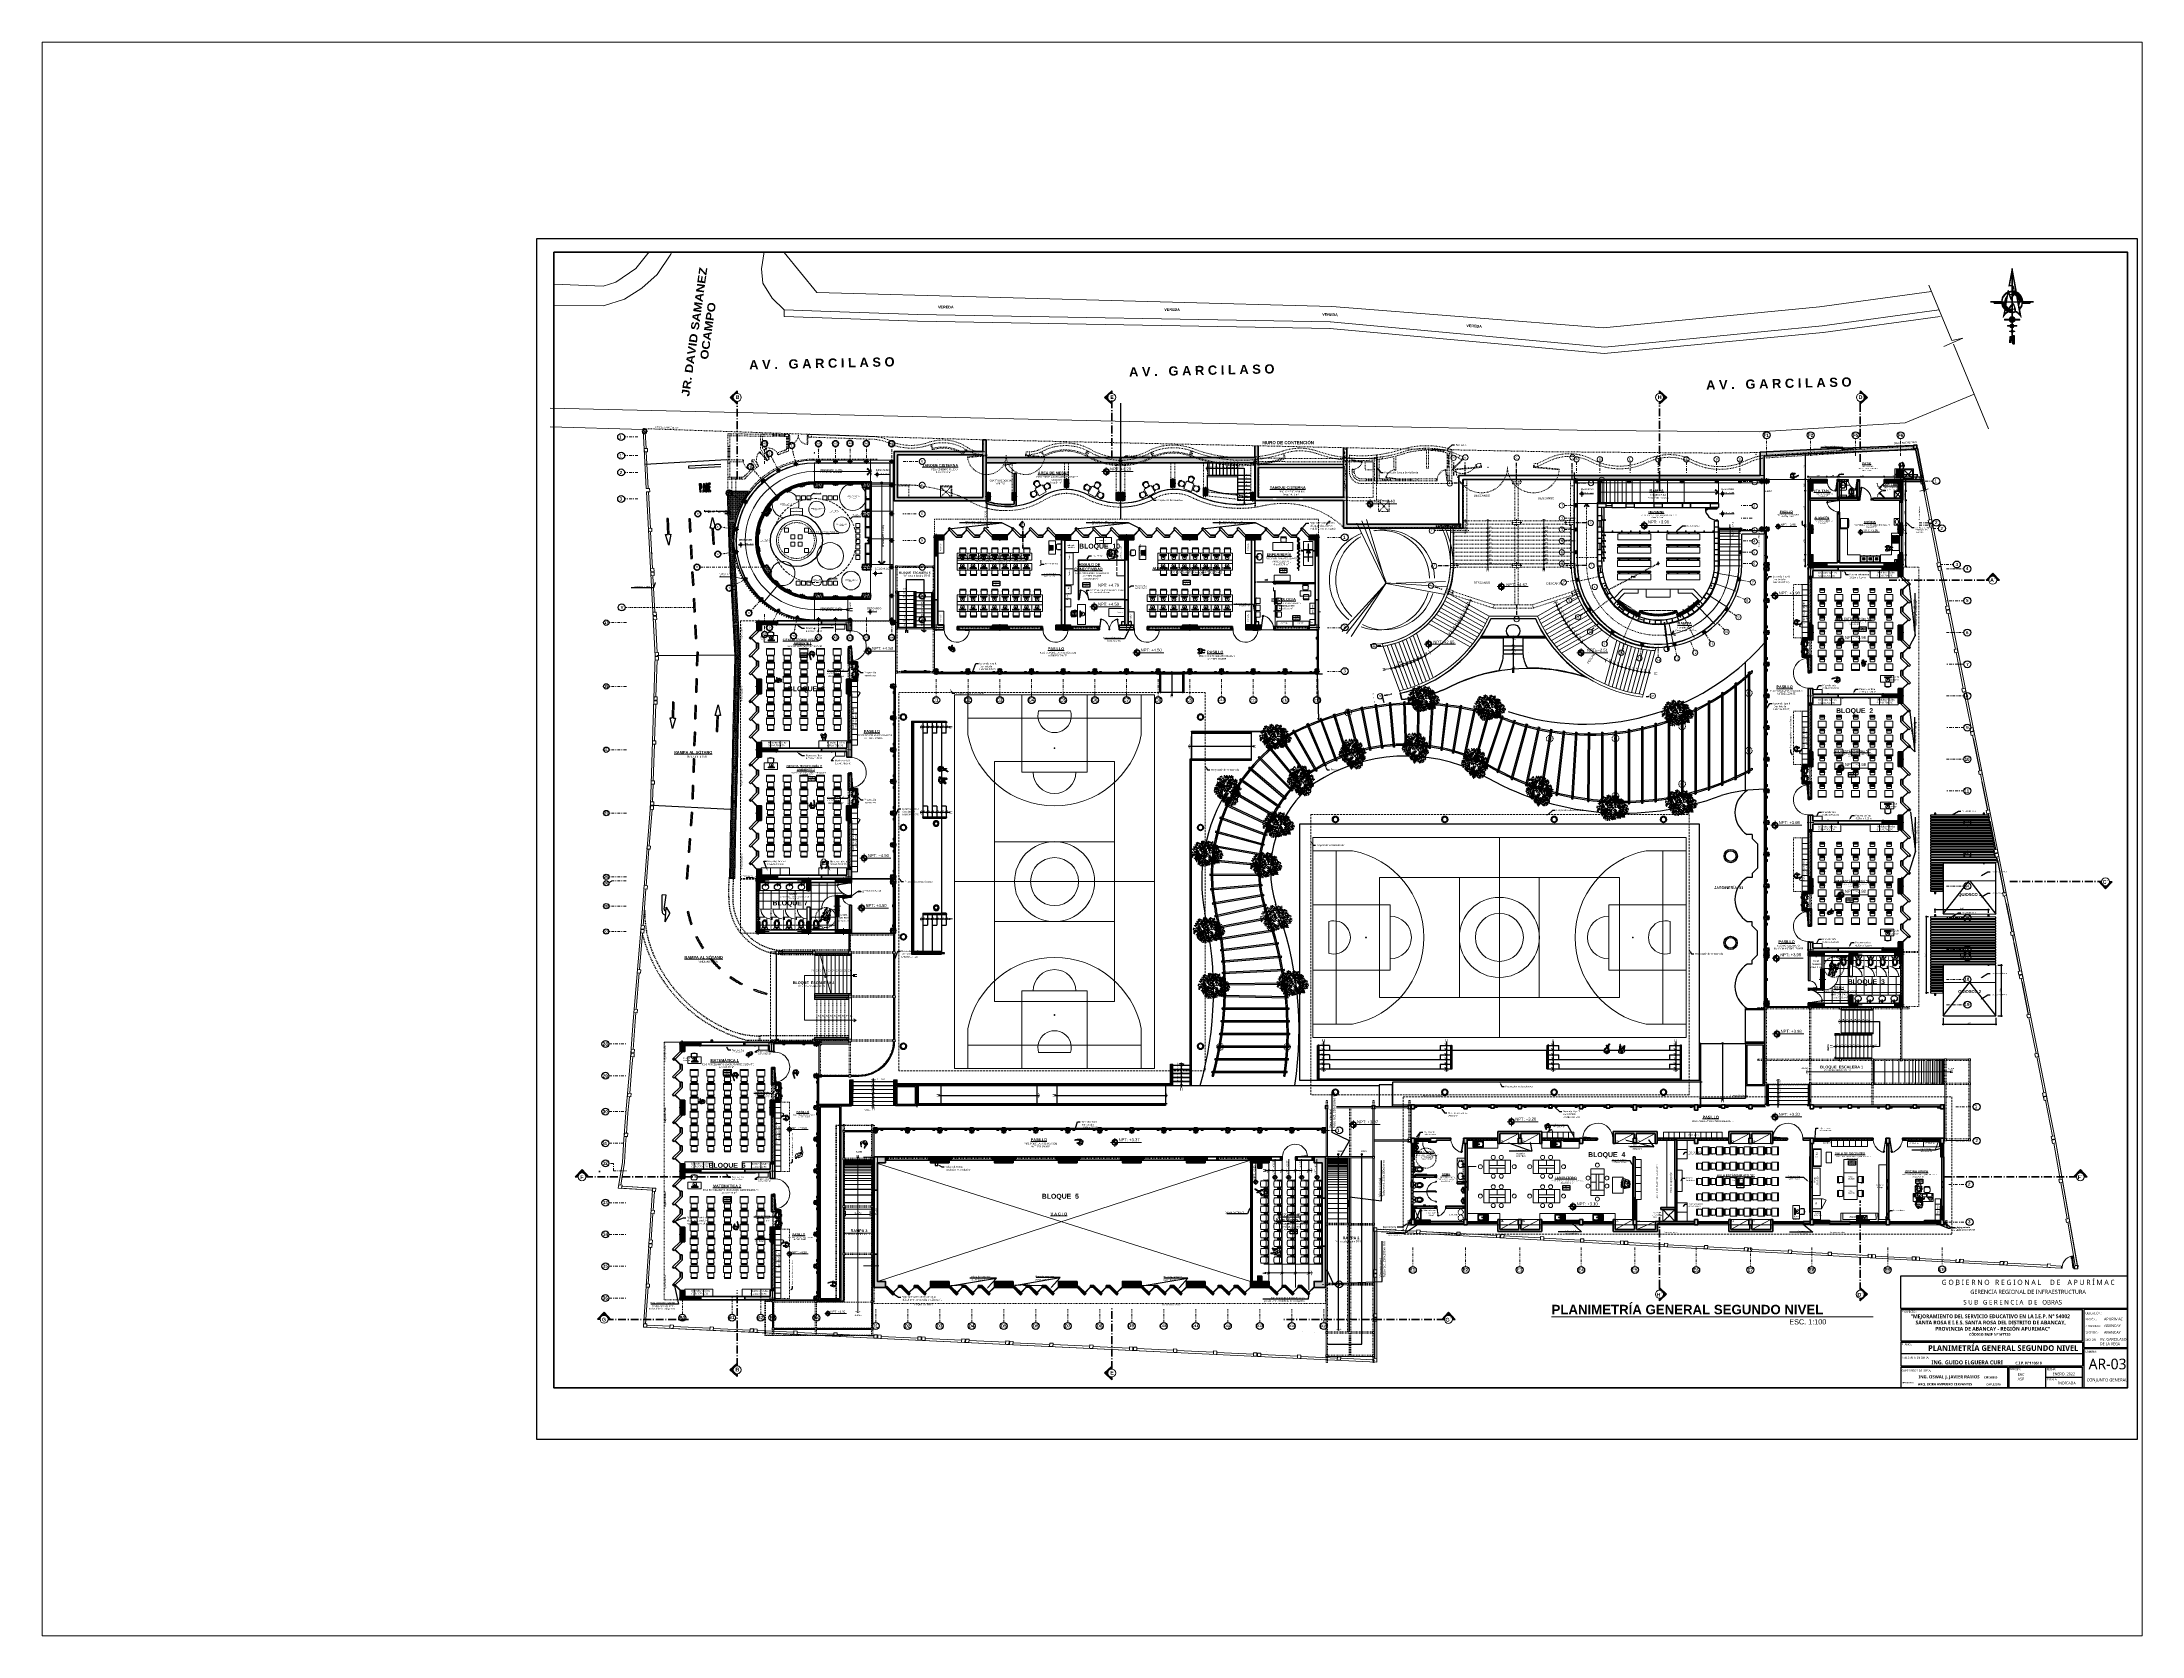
# Paper-space layout 'Layout1' of a CAD drawing. Header units: metres. Extents: x 26 to 231, y 20 to 176.
# The model-space entities are those that its viewports show. They can reach past a viewport. Long polylines and large blocks are cut down to what shows.
import ezdxf
from ezdxf import colors
from ezdxf.entities.mleader import LeaderData, LeaderLine
from ezdxf.enums import TextEntityAlignment as Align
from ezdxf.math import Vec2, Vec3

# ---------------------------------------------------------------- set-up
doc = ezdxf.new("R2010")
doc.units = ezdxf.units.M
doc.set_wipeout_variables(frame=1)
for name, pattern in [('1CORTE', [1.5, 1, -0.25, 0, -0.25]), ('ACAD_ISO04W100', [30, 24, -3, 0, -3]), ('ACAD_ISO10W100', [18.5, 12, -3, 0.5, -3]), ('CENTER2', [28.575, 19.05, -3.175, 3.175, -3.175]), ('CONTINUA', [0]), ('Dashed', [0.211667, 0.105833, -0.105833]), ('DASHED2', [0.375, 0.25, -0.125]), ('Dot & Dashed', [0.670278, 0.352778, -0.176389, 0, -0.141111]), ('HIDDEN', [9.525, 6.35, -3.175]), ('HIDDEN2', [0.1875, 0.125, -0.0625]), ('RAYITAS2', [0.1875, 0.125, -0.0625]), ('Trazo pequeño', [3, 2, -1]), ('Wipeout_Contour', [1, 0, -1])]:
    doc.linetypes.add(name, pattern=pattern)
for name, color, linetype, lineweight in [('0-ARBOL', 64, 'Continuous', 0), ('04', 135, 'Continuous', 40), ('05', 152, 'Continuous', 50), ('0_Pluma_Nº__1', 8, 'Continuous', 9), ('0_Pluma_Nº__2', 250, 'Continuous', 20), ('1', 7, 'Continuous', 5), ('A-FLOR-HRAL', 11, 'Continuous', 9), ('A-TRAZO', 7, 'Continuous', 5), ('AA. Proyeccion Corte', 10, '1CORTE', 50), ('AGUAS PLUVIALES', 5, 'Continuous', 30), ('Annotation - Label_Pen_No__1', 7, 'Continuous', 13), ('ArchiCAD Windows_Pen_No__3', 150, 'Continuous', 0), ('BUZON', 152, 'Continuous', 35), ('COLUMNAS', 210, 'Continuous', 50), ('COLUMNAS 50', 32, 'Continuous', 70), ('COLUMNAS REFOR.', 40, 'Continuous', 25), ('COLUMNETASSS', 211, 'Continuous', 20), ('CORTE_EJE', 31, 'ACAD_ISO04W100', 80), ('Cota', 7, 'Continuous', 9), ('cotas', 7, 'Continuous', 5), ('Cotas varias El', 253, 'Continuous', 13), ('Drawing & Figure_Pen_No__1', 7, 'Continuous', 13), ('Drawing & Figure_Pen_No__11', 171, 'Continuous', 18), ('Drawing & Figure_Pen_No__122', 9, 'Continuous', 13), ('Drawing & Figure_Pen_No__7', 7, 'Continuous', 35), ('DWGAUTOCAD.COM', 7, 'Continuous', 0), ('EJES', 1, 'Continuous', 13), ('Equipamiento SR', 23, 'Continuous', 0), ('Estructura – Carga_Pen_No__1', 7, 'Continuous', 13), ('Estructura – Carga_Pluma_Nº__20', 1, 'Continuous', 0), ('flechas', 180, 'Continuous', 15), ('GRADERIA', 5, 'Continuous', 35), ('GRAF-01', 142, 'Continuous', 13), ('GRAFO 0 BLANCO', 7, 'Continuous', 0), ('GRAFO 02', 7, 'Continuous', 20), ('grafo 2', 31, 'Continuous', 20), ('GRAFO 2.5', 117, 'Continuous', 25), ('GRAFO 3', 22, 'Continuous', 30), ('GRAFO 4', 7, 'Continuous', 30), ('GRAFO00', 7, 'Continuous', 0), ('GRAFO01', 7, 'Continuous', 0), ('GYF-RESERVORIOS', 14, 'Continuous', 30), ('Hatch', 251, 'Continuous', 0), ('I.S. CANALETAS', 12, 'Continuous', 0), ('I.S.-TUB SAL 2', 140, 'Continuous', 50), ('I.S.-TUB SAP 0.5', 110, 'ACAD_ISO10W100', 50), ('Interior - Mobiliario _Pen_No__16', 124, 'Continuous', 20), ('Interior - Stair & Railing_Pen_No__122', 9, 'Continuous', 13), ('JARDINERA', 7, 'Continuous', 5), ('Letras El', 9, 'Continuous', 5), ('letras sr', 7, 'Continuous', 5), ('linea 001', 252, 'Continuous', 0), ('linea0016', 144, 'HIDDEN2', 9), ('Lineas Referencia', 73, 'Continuous', 13), ('LINEAS_IND.', 252, 'Continuous', 5), ('Membrete', 250, 'Continuous', 15), ('MK-DIRECTRICES', 7, 'Continuous', 9), ('MK-LINEAS GENERALES', 7, 'Continuous', 0), ('Mobiliario el', 7, 'Continuous', 5), ('Mobiliario interno', 251, 'Continuous', 0), ('Mobiliario S', 133, 'Continuous', 15), ('MOBILIARIO_Pen_No__1', 7, 'Continuous', 13), ('MOBILIARIO_Pluma_Nº__41', 7, 'Continuous', 20), ('Muebles', 252, 'Continuous', 0), ('Muebles fijos El', 101, 'Continuous', 0), ('muro bajo', 191, 'Continuous', 40), ('muro de contencion', 211, 'Continuous', 50), ('Muros Bajos El', 200, 'Continuous', 18), ('Muros el', 144, 'Continuous', 60), ('NOMBRE', 2, 'Continuous', 5), ('NOMBRES_Pen_No__7', 7, 'Continuous', 35), ('NORTE', 7, 'Continuous', 9), ('parasoles', 11, 'Continuous', 20), ('PERSONAS', 8, 'Continuous', 0), ('pisos', 250, 'Continuous', 5), ('Pisos El', 252, 'Continuous', 5), ('PISTA', 1, 'Continuous', 5), ('Proyeccciones', 1, 'DASHED2', 18), ('proyecciones', 1, 'DASHED2', 5), ('puertas', 7, 'Continuous', 5), ('Puertas ArchiCAD_Pluma_Nº__1', 7, 'Continuous', 13), ('Puertas El', 21, 'Continuous', 15), ('S-STRS', 31, 'Continuous', 9), ('S-STRS-ANNO', 31, 'Continuous', 9), ('S-STRS-MBND', 31, 'Trazo pequeño', 9), ('Sanitarios el', 141, 'Continuous', 15), ('Structural - Bearing_Pen_No__122', 9, 'Continuous', 13), ('Structural - Bearing_Pen_No__20', 1, 'Continuous', 0), ('Structural - Bearing_Pen_No__21', 7, 'Continuous', 35), ('TABIQUERIA DE DRYWALL', 221, 'Continuous', 30), ('Tabiques El', 7, 'Continuous', 15), ('TEXTO 1', 7, 'Continuous', 15), ('TEXTO 100', 7, 'Continuous', 20), ('TEXTOS-SUBTITULO', 7, 'Continuous', 30), ('texturas', 252, 'Continuous', 0), ('texturas 1', 251, 'Continuous', 5), ('tuberia de montantes', 10, 'Continuous', 0), ('Vanos', 140, 'Continuous', 5), ('vegetacion', 84, 'Continuous', 5), ('VENTANA', 160, 'Continuous', 18), ('Ventanas', 7, 'Continuous', 5), ('VENTANAS  50', 161, 'Continuous', 9), ('VEREDA', 1, 'Continuous', 5), ('vidrio templado', 150, 'Continuous', 5)]:
    doc.layers.add(name, color=color, linetype=linetype, lineweight=lineweight)
for name, color, linetype, lineweight, true_color in [('01', 7, 'Continuous', 5, 0xcc6600), ('Annotation - Text_Pen_No__167', 7, 'Continuous', 13, 0x6a6a6a), ('Dimensioning - General_Pen_No__167', 7, 'Continuous', 13, 0x6a6a6a), ('Drawing & Figure_Pen_No__167', 7, 'Continuous', 13, 0x6a6a6a), ('Estructura – Carga_Pen_No__167', 7, 'Continuous', 13, 0x6a6a6a), ('Interior - Furniture _Pen_No__167', 7, 'Continuous', 13, 0x6a6a6a), ('Interior - Furniture _Pen_No__3', 7, 'Continuous', 18, 0xff6600), ('Mobiliario', 7, 'Continuous', 0, 0x7f7f7f), ('MOBILIARIO_Pluma_Nº__61', 7, 'Continuous', 20, 0x6a6a6a), ('RAMPA PROPUESTA 1 CERRAMIENTO_Pen_No__123', 7, 'Continuous', 0, 0xd8d8d8), ('Structural - Bearing_Pen_No__167', 7, 'Continuous', 13, 0x6a6a6a), ('Structural - Bearing_Pen_No__169', 7, 'Continuous', 13, 0x68b353), ('Structural - Bearing_Pen_No__28', 7, 'Continuous', 35, 0xa80f02), ('Structural - Bearing_Pen_No__4', 7, 'Continuous', 20, 0x029e21), ('Structural - Bearing_Pen_No__87', 7, 'Continuous', 20, 0x6a6a6a), ('Structural - Combined_Pen_No__161', 7, 'Continuous', 13, 0x6a6a6a), ('Terreno & Paisaje - Terrenos_Pen_No__169', 7, 'Continuous', 13, 0x68b353)]:
    doc.layers.add(name, color=color, linetype=linetype, lineweight=lineweight, true_color=true_color)
for name, color, linetype in [('CELOSIA', 40, 'Continuous'), ('EJE', 40, 'Continuous'), ('Estructura – Carga', 7, 'Continuous'), ('perimetroooo', 3, 'Continuous'), ('Proyección de Vigueta de metal', 40, 'HIDDEN2'), ('Separador de bike pintado', 8, 'Continuous'), ('Structural - Bearing', 7, 'Continuous'), ('TEXT', 7, 'Continuous')]:
    doc.layers.add(name, color=color, linetype=linetype)
doc.layers.add('TRANSPARENTE', color=7, linetype='Continuous', true_color=0x949699)
doc.styles.add('01COTAS', font='romans.shx')
doc.styles.add('2mm', font='simplex', dxfattribs={"height": 2})
doc.styles.add('ARIAL', font='arial.ttf')
doc.styles.add('Arial_10', font='arial.ttf', dxfattribs={"height": 119.0625})
doc.styles.add('DIRECTRICES NOMBRES', font='calibril.ttf')
doc.styles.add('Estilo-cotas', font='arial.ttf', dxfattribs={"height": 0.18})
doc.styles.add('Generales', font='trebuc.ttf', dxfattribs={"height": 0.1})
doc.styles.add('GENERATED_STYLE_1', font='arialbd.ttf')
doc.styles.add('GENERATED_STYLE_2', font='arial.ttf')
doc.styles.add('GENERATED_STYLE_3', font='romand.shx')
doc.styles.add('JOS', font='arial.ttf', dxfattribs={"height": 1})
doc.styles.add('LICHA', font='bgothm.ttf')
doc.styles.add('Roberto', font='arial.ttf', dxfattribs={"width": 1.5})
doc.styles.add('Santa Rosa 1 50', font='trebuc.ttf')
doc.styles.add('SEYMAR', font='GOTHIC.TTF', dxfattribs={"height": 0.05})
doc.styles.get("Standard").update_dxf_attribs({"font": 'arial.ttf'})
doc.styles.add('TECHNICBOLD', font='techb___.ttf')
doc.styles.add('TURBO_BASS', font='swisseb.ttf')
doc.styles.add('TURBO_NPT', font='sanssb__.ttf')
doc.dimstyles.new('1EJESB', dxfattribs={"dimscale": 0, "dimtxt": 0.13, "dimasz": 0.0655, "dimexe": 0.12, "dimexo": 0.12, "dimgap": 0.0755, "dimtad": 1, "dimzin": 4, "dimdsep": 46, "dimtxsty": 'Roberto', "dimblk": 'ARCHTICK', "dimcen": 0.065, "dimclrd": 7, "dimclre": 251, "dimclrt": 7, "dimaunit": 1, "dimadec": 0, "dimazin": 1, "dimtfac": 1, "dimtix": 1, "dimtofl": 0, "dimtmove": 0, "dimatfit": 3, "dimldrblk": 'ARROW', "dimfxl": 1, "dimtolj": 1, "dimtzin": 4, "dimlwd": 9, "dimlwe": 9, "dimarcsym": 0})
doc.dimstyles.new('COTAS', dxfattribs={"dimscale": 0.75, "dimtxt": 0.1, "dimasz": 0.09, "dimexe": 0.1, "dimexo": 0.2, "dimgap": 0.05, "dimtad": 1, "dimzin": 1, "dimdsep": 46, "dimtxsty": 'Generales', "dimblk": 'OBLIQUE', "dimcen": 2.5, "dimdle": 0.1, "dimadec": 0, "dimazin": 0, "dimtfac": 1, "dimtmove": 0, "dimatfit": 0, "dimfxl": 1, "dimarcsym": 0})
doc.dimstyles.new('DIM-25-CORTE', dxfattribs={"dimscale": 0.025, "dimtxt": 2, "dimasz": 2, "dimexe": 2, "dimexo": 2, "dimgap": 1, "dimtad": 1, "dimtih": 1, "dimtoh": 1, "dimzin": 1, "dimdsep": 46, "dimtxsty": '01COTAS', "dimcen": 25, "dimclrd": 9, "dimclre": 9, "dimclrt": 7, "dimadec": 0, "dimazin": 0, "dimtfac": 1, "dimtix": 1, "dimtmove": 2, "dimatfit": 3, "dimfxl": 2, "dimfxlon": 1, "dimtolj": 1, "dimtzin": 0, "dimarcsym": 0})
doc.dimstyles.new('GENERATED_STYLE__19', dxfattribs={"dimtxt": 0.18, "dimasz": 0.06384, "dimexe": 0.18, "dimexo": 0.0625, "dimgap": 0.09, "dimtad": 0, "dimtih": 1, "dimtoh": 1, "dimdec": 4, "dimzin": 0, "dimdsep": 46, "dimtxsty": 'Standard', "dimcen": 0.09, "dimadec": 0, "dimazin": 0, "dimtfac": 1, "dimtdec": 4, "dimtmove": 0, "dimatfit": 3, "dimldrblk": 'ARROWHEAD_5', "dimfxl": 1, "dimtolj": 1, "dimtzin": 0, "dimarcsym": 0})
pattern_1 = [(225, (-26.687094, 221.612057), (0.0224506403, -0.0224506403), [])]
pattern_2 = [(225, (-26.687095, 212.112056), (0.0224506403, -0.0224506403), [])]
pattern_3 = [(225, (-26.687095, 202.612055), (0.0224506403, -0.0224506403), [])]
pattern_4 = [(315, (-56.79581, -66.131333), (0.0224506403, 0.0224506403), [])]
pattern_5 = [(45, (195.278467, -99.946923), (-0.0224506403, 0.0224506403), [])]
pattern_6 = [(45, (195.278465, -90.446923), (-0.0224506403, 0.0224506403), [])]
pattern_7 = [(45, (293.3137, 45.62291), (-0.06629126, 0.06629126), []), (45, (293.37999, 45.62291), (-0.06629126, 0.06629126), [0, -0.09375])]
pattern_8 = [(45, (-85.06389, 100.61182), (-0.06629126, 0.06629126), []), (45, (-84.9976, 100.61182), (-0.06629126, 0.06629126), [0, -0.09375])]
pattern_9 = [(45, (195.27885, -16.94161), (-0.0224506403, 0.0224506403), [])]
pattern_10 = [(45, (195.27885, -7.44161), (-0.0224506403, 0.0224506403), [])]
pattern_11 = [(225, (52.246784, -11.201862), (0.028284271, -0.028284271), [])]
pattern_12 = [(0, (123.0411, 59.4122), (0, 0.6), []), (90, (123.0411, 59.4122), (-0.6, 4e-17), [])]
pattern_13 = [(180, (51.2885, 60.8531), (-7e-17, -0.6), []), (270, (51.2885, 60.8531), (0.6, -1e-16), [])]
pattern_14 = [(0, (21.2387, 92.2913), (0, 0.3117692), [0.03, -0.15]), (0, (21.3287, 92.44717), (0, 0.3117692), [0.03, -0.15]), (60, (21.2387, 92.2913), (-0.27, 0.1558846), [0.03, -0.15]), (60, (21.4187, 92.2913), (-0.27, 0.1558846), [0.03, -0.15]), (120, (21.2687, 92.2913), (0.27, 0.1558846), [0.03, -0.15]), (120, (21.4487, 92.2913), (0.27, 0.1558846), [0.03, -0.15]), (0, (21.23869, 92.32129), (0, 0.06), [0, -0.06, 0, -0.09]), (45, (21.26869, 92.32129), (-0.04242641, 0.04242641), [0, -0.045, 0, -0.075])]
pattern_15 = [(0, (25.86699, 22.798446), (0.0508, 0.0508), [0.0254, -0.0762]), (90, (25.87969, 22.785746), (-0.0508, 0.0508), [0.0254, -0.0762])]
pattern_16 = [(0, (2615.5085, 1752.56886), (0, 0.311769158), [0.030000001, -0.150000006]), (0, (2615.5985, 1752.72475), (0, 0.311769158), [0.030000001, -0.150000006]), (60, (2615.5085, 1752.56886), (-0.27000001, 0.15588458), [0.030000001, -0.150000006]), (60, (2615.6885, 1752.56886), (-0.27000001, 0.15588458), [0.030000001, -0.150000006]), (120, (2615.5385, 1752.56886), (0.27000001, 0.15588458), [0.030000001, -0.150000006]), (120, (2615.7185, 1752.56886), (0.27000001, 0.15588458), [0.030000001, -0.150000006]), (0, (2615.50849, 1752.59886), (0, 0.0600000024), [0, -0.0600000024, 0, -0.0900000036]), (45, (2615.53849, 1752.59886), (-0.0424264086, 0.0424264086), [0, -0.0450000018, 0, -0.075000003])]

# ---------------------------------------------------------------- blocks, each defined once
blk = doc.blocks.new('A$C47EA5D3F')
at = {"extrusion": (7.44261e-05, 0.001628, 0.999999)}
h = blk.add_hatch(color=142, dxfattribs=at)
h.set_gradient(color1=(41, 136, 214), color2=(14, 34, 63), tint=1, name='INVSPHERICAL')
h.paths.add_polyline_path([(2.02, 1.7, 1), (1.47, 1.7, 1)])
at = {"lineweight": 25, "extrusion": (7.44261e-05, 0.001628, 0.999999)}
h = blk.add_hatch(color=142, dxfattribs=at)
h.set_gradient(color1=(41, 136, 214), color2=(10, 25, 46), tint=1, name='INVSPHERICAL')
h.paths.add_polyline_path([(2.49, 3.33), (2.29, 3.55, 0.414214), (2.23, 2.15), (2.45, 2.35, -0.414214)])
at = {"extrusion": (7.44261e-05, 0.001628, 0.999999)}
for points in [[(2.49, 1.95, 0.022784), (2.46, 2.02, 0.00433), (2.47, 2.03, -0.067814), (2.28, 2.19), (2.23, 2.15, 0.083153)], [(3.63, 2.09), (3.59, 2.14, -0.186794), (2.97, 1.89), (2.92, 1.83, 0.199292)]]:
    blk.add_hatch(color=256, dxfattribs=at).paths.add_polyline_path(points)
h = blk.add_hatch(color=256, dxfattribs=at)
h.paths.add_polyline_path([(3.29, 3.69), (3.36, 3.73, 0.29558), (2.29, 3.55), (2.34, 3.51, -0.282524)])
h.paths.add_polyline_path([(3.65, 3.45), (3.69, 3.49, 0.083076), (3.44, 3.69), (3.41, 3.64, -0.082797)])
at = {"lineweight": 25, "extrusion": (7.44261e-05, 0.001628, 0.999999)}
h = blk.add_hatch(color=142, dxfattribs=at)
h.set_gradient(color1=(41, 136, 214), color2=(10, 25, 46), tint=1, name='INVSPHERICAL')
h.paths.add_polyline_path([(3.43, 2.31), (3.63, 2.09, 0.414214), (3.69, 3.49), (3.47, 3.29, -0.414214)])
at = {"extrusion": (7.44261e-05, 0.001628, 0.999999)}
h = blk.add_hatch(color=142, dxfattribs=at)
h.set_gradient(color1=(41, 136, 214), color2=(13, 31, 58), tint=1, name='CURVED')
h.paths.add_polyline_path([(0.34, 0.53), (0.31, 0.66), (0, 0.38), (0.08, 0.29)])
h.paths.add_polyline_path([(0.52, 0.69), (0.44, 0.78), (0.31, 0.66), (0.34, 0.53)])
h = blk.add_hatch(color=142, dxfattribs=at)
h.set_gradient(color1=(41, 136, 214), color2=(13, 31, 58), tint=1, name='CURVED')
h.paths.add_polyline_path([(0.43, 0.41), (0.59, 0.36), (0.2, 0), (0.1, 0.11)])
h.paths.add_polyline_path([(0.66, 0.62), (0.76, 0.51), (0.59, 0.36), (0.43, 0.41)])
h = blk.add_hatch(color=142, dxfattribs=at)
h.set_gradient(color1=(41, 136, 214), color2=(14, 34, 63), tint=1, name='INVSPHERICAL')
h.paths.add_polyline_path([(0.8, 0.95, 1), (1.04, 0.95, 1)])
h = blk.add_hatch(color=142, dxfattribs=at)
h.set_gradient(color1=(41, 136, 214), color2=(14, 34, 63), tint=1, name='INVSPHERICAL')
h.paths.add_polyline_path([(1.48, 1.29, 1), (1.11, 1.29, 1)])
at = {"color": 154, "lineweight": 70, "extrusion": (7.44261e-05, 0.001628, 0.999999)}
for p, q in [((1.6, 4.31, 0), (2.29, 3.55, 0)), ((3.63, 2.09, 0), (4.32, 1.33, 0))]:
    blk.add_line(p, q, dxfattribs=at)
at = {"lineweight": 40, "extrusion": (7.44261e-05, 0.001628, 0.999999)}
for p, q in [((1.72, 4.07, 0), (2.24, 3.51, 0)), ((5.26, 4.93, 0), (1.94, 1.89, 0)), ((3.58, 2.05, 0), (4.1, 1.48, 0)), ((0.83, 0.87, 0), (0.24, 0.33, 0)), ((1.16, 1.17, 0), (1.01, 1.03, 0)), ((1.54, 1.52, 0), (1.43, 1.42, 0))]:
    blk.add_line(p, q, dxfattribs=at)
at = {"lineweight": 25, "extrusion": (7.44261e-05, 0.001628, 0.999999)}
for p, q in [((1.74, 3.98, 0), (2.21, 3.47, 0)), ((3.54, 2.01, 0), (4.01, 1.51, 0))]:
    blk.add_line(p, q, dxfattribs=at)
at = {"lineweight": 18, "extrusion": (7.44261e-05, 0.001628, 0.999999)}
for p, q in [((5.26, 4.93, 0), (3.84, 4.04, 0)), ((5.05, 4.73, 0), (3.88, 3.19, 0)), ((5.26, 4.93, 0), (3.91, 3.13, 0)), ((5.05, 4.73, 0), (3.94, 4.04, 0)), ((1.97, 2.86, 0), (1.31, 2.45, 0)), ((1.97, 2.8, 0), (1.6, 2.57, 0)), ((3.37, 3.68, 0), (2.29, 3, 0)), ((3.51, 3.83, 0), (2.32, 3.08, 0)), ((3.66, 2.81, 0), (2.44, 1.21, 0)), ((3.65, 2.89, 0), (2.59, 1.49, 0)), ((3.37, 3.68, 0), (3.01, 2.99, 0)), ((3.51, 3.83, 0), (3.13, 3.11, 0))]:
    blk.add_line(p, q, dxfattribs=at)
at = {"color": 154, "lineweight": 25, "extrusion": (7.44261e-05, 0.001628, 0.999999)}
blk.add_line((2.29, 3.55, 0), (3.63, 2.09, 0), dxfattribs=at)
at = {"extrusion": (7.44261e-05, 0.001628, 0.999999)}
blk.add_line((4.05, 3.82, 0), (3.73, 3.53, 0), dxfattribs=at)
for centre, radius in [((1.74, 1.7, 0), 0.275), ((0.92, 0.95, 0), 0.119), ((1.29, 1.29, 0), 0.183)]:
    blk.add_circle(centre, radius, dxfattribs=at)
at = {"color": 154, "lineweight": 25, "extrusion": (7.44261e-05, 0.001628, 0.999999)}
for radius, start, end in [(0.993, 66.6086, 241.4886), (0.694, 86.2246, 243.3661), (0.993, 267.3914, 61.471), (0.694, 287.0074, 61.0741)]:
    blk.add_arc((2.96, 2.82, 0), radius, start, end, dxfattribs=at)
at = {"lineweight": 18, "extrusion": (7.44261e-05, 0.001628, 0.999999)}
for centre, radius, start, end in [((3.45, 3.43, 0), 0.72, 31.3267, 57.0748), ((3.45, 3.43, 0), 0.773, 29.5831, 51.0566), ((1.66, 1.63, 0), 0.894, 64.6349, 112.8545), ((1.66, 1.63, 0), 0.947, 67.0834, 93.255), ((2.65, 1.53, 0), 1.15, 76.0718, 107.8403), ((2.65, 1.53, 0), 1.09, 78.8351, 107.771), ((1.66, 1.63, 0), 0.894, 332.0955, 26.4817), ((1.87, 2.87, 0), 1.03, 304.8247, 344.8248), ((1.87, 2.87, 0), 1.08, 307.1949, 347.7534), ((1.66, 1.63, 0), 0.947, 351.695, 23.7627), ((3.57, 2.05, 0), 1.09, 89.1775, 120.6062), ((3.57, 2.05, 0), 1.15, 90.9824, 112.2634), ((3.02, 4.15, 0), 1.1, 314.3984, 341.8623), ((3.02, 4.15, 0), 1.15, 313.8074, 343.0615)]:
    blk.add_arc(centre, radius, start, end, dxfattribs=at)
at = {"extrusion": (7.44261e-05, 0.001628, 0.999999)}
for centre, radius, start, end in [((2.65, 1.53, 0), 1.09, 123.5085, 124.026), ((2.96, 2.82, 0), 0.929, 222.475, 237.9931), ((2.96, 2.82, 0), 0.929, 69.3699, 132.475), ((2.96, 2.82, 0), 0.929, 270.1528, 312.475), ((2.96, 2.82, 0), 0.929, 42.475, 61.4296)]:
    blk.add_arc(centre, radius, start, end, dxfattribs=at)
at = {"layer": 'NORTE', "color": 154, "lineweight": 30, "extrusion": (7.44261e-05, 0.001628, 0.999999)}
for p, q in [((0, 0.38, 0), (0.44, 0.78, 0)), ((0.08, 0.29, 0), (0.52, 0.69, 0)), ((0.1, 0.11, 0), (0.66, 0.62, 0)), ((0.1, 0.11, 0), (0.2, 0, 0)), ((0.2, 0, 0), (0.76, 0.51, 0)), ((0.44, 0.78, 0), (0.52, 0.69, 0)), ((0.76, 0.51, 0), (0.66, 0.62, 0))]:
    blk.add_line(p, q, dxfattribs=at)
at = {"layer": 'NORTE', "color": 154, "lineweight": 15, "extrusion": (7.44261e-05, 0.001628, 0.999999), "elevation": 0}
for points in [[(1.52, 1.87), (1.22, 2.19), (1.29, 2.26), (1.59, 1.93)], [(0.83, 1.03), (0.74, 1.13), (0.76, 1.15), (0.85, 1.05)], [(1.15, 1.41), (0.97, 1.6), (1.02, 1.64), (1.2, 1.45)], [(1.01, 0.88), (1.1, 0.78), (1.08, 0.76), (0.99, 0.85)], [(1.44, 1.18), (1.62, 0.99), (1.57, 0.95), (1.4, 1.14)], [(1.96, 1.53), (2.25, 1.21), (2.18, 1.14), (1.89, 1.47)]]:
    blk.add_lwpolyline(points, dxfattribs=at)
blk = doc.blocks.new('mujerdepieplanta2')
for p, q in [((-0.23, 0.02), (-0.24, -0.01)), ((-0.22, 0.04), (-0.23, 0.02)), ((-0.13, 0.08), (-0.22, 0.04)), ((-0.14, 0.06), (-0.18, 0.02)), ((-0.1, 0.11), (-0.14, 0.06)), ((-0.14, 0.06), (-0.14, 0.06)), ((-0.12, 0.08), (-0.13, 0.08)), ((-0.11, 0.04), (-0.1, 0.02)), ((-0.03, 0.14), (-0.1, 0.11)), ((-0.1, 0.02), (-0.08, -0.02)), ((-0.07, 0.08), (-0.08, 0.04)), ((-0.08, 0.04), (-0.08, 0.02)), ((-0.08, 0.02), (-0.07, 0.01)), ((-0.08, 0), (-0.08, -0.02)), ((-0.06, 0.1), (-0.07, 0.08)), ((-0.07, 0.01), (-0.07, -0.02)), ((-0.03, 0.11), (-0.06, 0.1)), ((0.03, 0.14), (-0.03, 0.14)), ((0.03, 0.11), (-0.03, 0.11)), ((0.08, 0.12), (0.03, 0.14)), ((0.07, -0.02), (0.08, 0.01)), ((0.1, 0.11), (0.08, 0.12)), ((0.09, 0.02), (0.08, 0.01)), ((0.08, -0.02), (0.09, 0)), ((0.09, 0.04), (0.09, 0.02)), ((0.09, 0), (0.1, 0.02)), ((0.17, 0.01), (0.1, 0.11)), ((0.1, 0.05), (0.11, 0.04)), ((0.1, 0.02), (0.11, 0.04)), ((0.18, 0.01), (0.14, 0.05)), ((0.21, -0.03), (0.18, 0.01)), ((-0.25, -0.35), (-0.26, -0.38)), ((-0.26, -0.38), (-0.25, -0.37)), ((-0.26, -0.38), (-0.26, -0.38)), ((-0.26, -0.38), (-0.26, -0.38)), ((-0.24, -0.32), (-0.25, -0.35)), ((-0.25, -0.37), (-0.24, -0.35)), ((-0.25, -0.37), (-0.25, -0.41)), ((-0.25, -0.41), (-0.24, -0.41)), ((-0.25, -0.41), (-0.25, -0.41)), ((-0.24, -0.01), (-0.24, -0.04)), ((-0.24, -0.04), (-0.24, -0.07)), ((-0.24, -0.07), (-0.23, -0.21)), ((-0.23, -0.3), (-0.24, -0.32)), ((-0.24, -0.34), (-0.19, -0.31)), ((-0.24, -0.41), (-0.23, -0.36)), ((-0.24, -0.38), (-0.24, -0.41)), ((-0.24, -0.41), (-0.24, -0.42)), ((-0.24, -0.42), (-0.23, -0.42)), ((-0.23, -0.2), (-0.23, -0.21)), ((-0.23, -0.21), (-0.22, -0.23)), ((-0.22, -0.28), (-0.23, -0.3)), ((-0.23, -0.42), (-0.22, -0.36)), ((-0.23, -0.39), (-0.23, -0.41)), ((-0.23, -0.41), (-0.22, -0.41)), ((-0.18, -0.22), (-0.22, -0.23)), ((-0.22, -0.23), (-0.22, -0.28)), ((-0.22, -0.28), (-0.18, -0.28)), ((-0.22, -0.41), (-0.21, -0.35)), ((-0.22, -0.41), (-0.22, -0.41)), ((-0.21, -0.37), (-0.21, -0.4)), ((-0.21, -0.4), (-0.21, -0.4)), ((-0.21, -0.4), (-0.2, -0.4)), ((-0.2, -0.4), (-0.19, -0.34)), ((-0.19, -0.3), (-0.19, -0.28)), ((-0.19, -0.31), (-0.19, -0.3)), ((-0.19, -0.34), (-0.19, -0.31)), ((-0.18, -0.05), (-0.16, -0.05)), ((-0.18, -0.22), (-0.17, -0.2)), ((-0.18, -0.22), (-0.18, -0.28)), ((-0.17, -0.01), (-0.13, -0.05)), ((-0.17, -0.07), (-0.17, -0.05)), ((-0.17, -0.2), (-0.17, -0.07)), ((-0.16, -0.05), (-0.15, -0.06)), ((-0.13, -0.06), (-0.15, -0.06)), ((-0.13, -0.06), (-0.12, -0.06)), ((-0.12, -0.06), (-0.1, -0.05)), ((-0.12, -0.05), (-0.07, -0.05)), ((-0.11, -0.13), (-0.12, -0.06)), ((-0.11, -0.06), (-0.11, -0.1)), ((-0.11, -0.1), (-0.11, -0.13)), ((-0.11, -0.13), (-0.11, -0.14)), ((-0.11, -0.14), (-0.09, -0.17)), ((-0.08, -0.02), (-0.07, -0.03)), ((-0.08, -0.02), (-0.08, -0.02)), ((-0.07, -0.02), (-0.07, -0.03)), ((-0.07, -0.02), (-0.07, -0.02)), ((-0.07, -0.03), (-0.07, -0.05)), ((-0.07, -0.05), (-0.07, -0.06)), ((-0.07, -0.06), (-0.05, -0.1)), ((-0.07, -0.18), (0, -0.17)), ((-0.05, -0.1), (-0.03, -0.1)), ((0, -0.08), (-0.03, -0.1)), ((-0.03, -0.1), (0.01, -0.08)), ((-0.02, -0.1), (-0.02, -0.1)), ((-0.02, -0.1), (-0.01, -0.1)), ((-0.02, -0.1), (-0.01, -0.1)), ((-0.01, -0.1), (0, -0.11)), ((0, -0.08), (0.06, -0.05)), ((0, -0.08), (0.01, -0.08)), ((0, -0.11), (0.01, -0.1)), ((0, -0.11), (0, -0.11)), ((0.07, -0.18), (0, -0.17)), ((0.01, -0.08), (0.05, -0.06)), ((0.05, -0.09), (0.01, -0.1)), ((0.07, -0.43), (0.02, -0.47)), ((0.06, -0.44), (0.02, -0.48)), ((0.07, -0.45), (0.02, -0.49)), ((0.02, -0.47), (0.02, -0.47)), ((0.02, -0.47), (0.02, -0.47)), ((0.02, -0.48), (0.02, -0.48)), ((0.02, -0.48), (0.02, -0.48)), ((0.02, -0.49), (0.02, -0.5)), ((0.02, -0.5), (0.03, -0.49)), ((0.02, -0.49), (0.02, -0.49)), ((0.08, -0.45), (0.03, -0.49)), ((0.03, -0.49), (0.03, -0.49)), ((0.03, -0.49), (0.04, -0.5)), ((0.04, -0.5), (0.07, -0.47)), ((0.05, -0.06), (0.06, -0.06)), ((0.05, -0.08), (0.06, -0.07)), ((0.05, -0.09), (0.05, -0.08)), ((0.06, -0.06), (0.07, -0.05)), ((0.06, -0.07), (0.06, -0.06)), ((0.07, -0.02), (0.08, -0.02)), ((0.07, -0.05), (0.08, -0.03)), ((0.07, -0.05), (0.11, -0.05)), ((0.1, -0.41), (0.07, -0.43)), ((0.08, -0.45), (0.07, -0.46)), ((0.07, -0.46), (0.07, -0.47)), ((0.07, -0.47), (0.08, -0.47)), ((0.08, -0.02), (0.08, -0.02)), ((0.08, -0.02), (0.08, -0.03)), ((0.1, -0.43), (0.08, -0.45)), ((0.08, -0.47), (0.1, -0.44)), ((0.08, -0.46), (0.1, -0.45)), ((0.08, -0.45), (0.08, -0.45)), ((0.09, -0.17), (0.11, -0.14)), ((0.09, -0.17), (0.11, -0.17)), ((0.12, -0.39), (0.1, -0.4)), ((0.1, -0.4), (0.1, -0.41)), ((0.1, -0.43), (0.1, -0.41)), ((0.12, -0.42), (0.1, -0.44)), ((0.1, -0.44), (0.12, -0.42)), ((0.1, -0.45), (0.11, -0.43)), ((0.11, -0.07), (0.11, -0.1)), ((0.11, -0.13), (0.12, -0.08)), ((0.11, -0.1), (0.11, -0.13)), ((0.11, -0.13), (0.11, -0.14)), ((0.11, -0.17), (0.12, -0.14)), ((0.14, -0.35), (0.11, -0.38)), ((0.11, -0.38), (0.14, -0.4)), ((0.12, -0.14), (0.13, -0.11)), ((0.12, -0.42), (0.13, -0.41)), ((0.17, -0.02), (0.13, -0.05)), ((0.13, -0.1), (0.17, -0.16)), ((0.13, -0.41), (0.14, -0.4)), ((0.19, -0.25), (0.14, -0.33)), ((0.14, -0.33), (0.14, -0.35)), ((0.17, -0.37), (0.14, -0.35)), ((0.14, -0.41), (0.17, -0.37)), ((0.14, -0.4), (0.14, -0.41)), ((0.17, -0.16), (0.2, -0.2)), ((0.17, -0.37), (0.19, -0.37)), ((0.21, -0.22), (0.19, -0.25)), ((0.19, -0.37), (0.3, -0.23)), ((0.22, -0.06), (0.21, -0.03)), ((0.25, -0.11), (0.22, -0.06)), ((0.3, -0.18), (0.25, -0.11)), ((0.3, -0.2), (0.3, -0.18)), ((0.31, -0.22), (0.3, -0.2))]:
    blk.add_line(p, q)
blk.add_lwpolyline([(0.09, -0.05), (0.02, -0.15, -0.4886), (-0.02, -0.15), (-0.09, -0.05)], format="xyb")
for centre, start, end in [((-0.16, 0), 138.5763, 230.1944), ((-0.09, 0.09), 109.7468, 144.1623), ((0.16, 0), 309.8056, 35.8377), ((-0.12, -0.03), 230.1944, 270), ((-0.07, -0.16), 210.9638, 278.5308), ((0.08, -0.16), 261.6071, 330.4612), ((0.11, -0.03), 270, 309.8056), ((0.19, -0.21), 340.4633, 37.0928), ((0.29, -0.22), 318.2049, 16.0514)]:
    blk.add_arc(centre, 0.02, start, end)
blk = doc.blocks.new('A$C0F2E3FFB')
at = {"layer": 'PERSONAS'}
for p, q in [((0.03, 0.34), (0, 0.29)), ((0, 0.26), (0, 0.29)), ((0, 0.24), (0, 0.26)), ((0, 0.24), (0.01, 0.22)), ((0.01, 0.22), (0.01, 0.2)), ((0.01, 0.2), (0.02, 0.19)), ((0.02, 0.19), (0.04, 0.17)), ((0.04, 0.36), (0.03, 0.34)), ((0.07, 0.4), (0.04, 0.36)), ((0.04, 0.17), (0.06, 0.15)), ((0.04, 0.17), (0.07, 0.16)), ((0.06, 0.15), (0.06, 0.14)), ((0.06, 0.14), (0.07, 0.11)), ((0.1, 0.39), (0.07, 0.4)), ((0.08, 0.18), (0.07, 0.14)), ((0.09, 0.11), (0.07, 0.14)), ((0.15, 0.07), (0.07, 0.11)), ((0.09, 0.47), (0.08, 0.44)), ((0.08, 0.44), (0.08, 0.41)), ((0.08, 0.41), (0.08, 0.4)), ((0.09, 0.18), (0.08, 0.18)), ((0.1, 0.49), (0.09, 0.47)), ((0.09, 0.31), (0.11, 0.37)), ((0.14, 0.33), (0.09, 0.32)), ((0.09, 0.29), (0.09, 0.31)), ((0.1, 0.25), (0.09, 0.29)), ((0.09, 0.18), (0.12, 0.21)), ((0.1, 0.15), (0.09, 0.13)), ((0.09, 0.13), (0.13, 0.08)), ((0.12, 0.09), (0.09, 0.11)), ((0.1, 0.5), (0.1, 0.49)), ((0.11, 0.5), (0.1, 0.5)), ((0.1, 0.46), (0.11, 0.48)), ((0.11, 0.37), (0.1, 0.39)), ((0.12, 0.25), (0.1, 0.25)), ((0.12, 0.51), (0.11, 0.48)), ((0.11, 0.46), (0.13, 0.51)), ((0.11, 0.48), (0.11, 0.5)), ((0.11, 0.39), (0.13, 0.42)), ((0.11, 0.39), (0.11, 0.39)), ((0.11, 0.38), (0.11, 0.39)), ((0.13, 0.31), (0.11, 0.25)), ((0.13, 0.51), (0.12, 0.51)), ((0.12, 0.45), (0.15, 0.51)), ((0.14, 0.51), (0.12, 0.49)), ((0.13, 0.4), (0.12, 0.39)), ((0.13, 0.4), (0.12, 0.39)), ((0.12, 0.39), (0.12, 0.32)), ((0.12, 0.39), (0.12, 0.32)), ((0.14, 0.33), (0.12, 0.32)), ((0.13, 0.21), (0.12, 0.21)), ((0.13, 0.51), (0.13, 0.51)), ((0.14, 0.49), (0.13, 0.48)), ((0.13, 0.44), (0.15, 0.49)), ((0.15, 0.47), (0.13, 0.45)), ((0.13, 0.42), (0.15, 0.47)), ((0.17, 0.41), (0.13, 0.4)), ((0.17, 0.41), (0.13, 0.4)), ((0.15, 0.35), (0.13, 0.31)), ((0.13, 0.21), (0.15, 0.23)), ((0.14, 0.21), (0.13, 0.19)), ((0.13, 0.19), (0.13, 0.17)), ((0.13, 0.17), (0.13, 0.13)), ((0.13, 0.08), (0.2, 0.06)), ((0.15, 0.51), (0.14, 0.51)), ((0.14, 0.51), (0.14, 0.51)), ((0.15, 0.49), (0.14, 0.49)), ((0.14, 0.21), (0.15, 0.23)), ((0.15, 0.49), (0.15, 0.49)), ((0.15, 0.47), (0.15, 0.47)), ((0.15, 0.47), (0.15, 0.47)), ((0.24, 0.33), (0.15, 0.35)), ((0.15, 0.23), (0.16, 0.24)), ((0.15, 0.07), (0.23, 0.04)), ((0.2, 0.06), (0.15, 0.07)), ((0.17, 0.27), (0.16, 0.25)), ((0.16, 0.24), (0.16, 0.25)), ((0.18, 0.39), (0.17, 0.41)), ((0.18, 0.39), (0.17, 0.41)), ((0.18, 0.28), (0.17, 0.27)), ((0.18, 0.35), (0.18, 0.39)), ((0.18, 0.35), (0.18, 0.39)), ((0.24, 0.31), (0.18, 0.28)), ((0.2, 0.06), (0.26, 0.05)), ((0.21, 0.09), (0.26, 0.09)), ((0.25, 0.34), (0.22, 0.34)), ((0.23, 0.04), (0.27, 0)), ((0.34, 0.34), (0.24, 0.33)), ((0.27, 0.33), (0.24, 0.31)), ((0.27, 0.34), (0.25, 0.34)), ((0.26, 0.09), (0.29, 0.1)), ((0.26, 0.05), (0.34, 0.07)), ((0.3, 0.31), (0.27, 0.33)), ((0.27, 0), (0.29, 0)), ((0.29, 0.1), (0.3, 0.11)), ((0.29, 0), (0.32, 0.01)), ((0.31, 0.28), (0.3, 0.31)), ((0.3, 0.11), (0.31, 0.13)), ((0.32, 0.7), (0.31, 0.69)), ((0.31, 0.69), (0.33, 0.63)), ((0.32, 0.27), (0.31, 0.28)), ((0.31, 0.21), (0.32, 0.23)), ((0.32, 0.19), (0.31, 0.21)), ((0.31, 0.13), (0.32, 0.17)), ((0.33, 0.71), (0.32, 0.71)), ((0.32, 0.71), (0.34, 0.65)), ((0.32, 0.7), (0.32, 0.7)), ((0.33, 0.68), (0.32, 0.7)), ((0.32, 0.25), (0.32, 0.27)), ((0.32, 0.23), (0.32, 0.25)), ((0.32, 0.24), (0.32, 0.25)), ((0.32, 0.23), (0.32, 0.24)), ((0.33, 0.22), (0.32, 0.23)), ((0.32, 0.21), (0.32, 0.23)), ((0.34, 0.18), (0.32, 0.21)), ((0.33, 0.16), (0.32, 0.21)), ((0.32, 0.17), (0.32, 0.19)), ((0.32, 0.01), (0.34, 0.03)), ((0.34, 0.72), (0.33, 0.72)), ((0.33, 0.72), (0.35, 0.65)), ((0.33, 0.71), (0.33, 0.71)), ((0.34, 0.7), (0.33, 0.71)), ((0.33, 0.63), (0.34, 0.6)), ((0.33, 0.2), (0.33, 0.22)), ((0.36, 0.2), (0.33, 0.2)), ((0.34, 0.72), (0.34, 0.72)), ((0.35, 0.7), (0.34, 0.72)), ((0.34, 0.6), (0.35, 0.58)), ((0.36, 0.58), (0.34, 0.58)), ((0.34, 0.58), (0.36, 0.51)), ((0.37, 0.37), (0.34, 0.33)), ((0.36, 0.3), (0.34, 0.34)), ((0.34, 0.17), (0.34, 0.18)), ((0.34, 0.07), (0.38, 0.11)), ((0.34, 0.07), (0.38, 0.09)), ((0.35, 0.08), (0.34, 0.03)), ((0.37, 0.66), (0.35, 0.71)), ((0.35, 0.71), (0.35, 0.71)), ((0.35, 0.71), (0.35, 0.71)), ((0.35, 0.71), (0.36, 0.65)), ((0.35, 0.58), (0.35, 0.58)), ((0.4, 0.3), (0.35, 0.32)), ((0.36, 0.24), (0.35, 0.23)), ((0.38, 0.58), (0.36, 0.58)), ((0.36, 0.51), (0.36, 0.49)), ((0.36, 0.49), (0.4, 0.32)), ((0.36, 0.24), (0.36, 0.3)), ((0.38, 0.27), (0.36, 0.28)), ((0.38, 0.27), (0.36, 0.28)), ((0.39, 0.26), (0.36, 0.24)), ((0.39, 0.17), (0.36, 0.2)), ((0.38, 0.11), (0.36, 0.14)), ((0.38, 0.67), (0.37, 0.67)), ((0.37, 0.67), (0.37, 0.65)), ((0.39, 0.38), (0.37, 0.37)), ((0.39, 0.38), (0.37, 0.37)), ((0.38, 0.66), (0.38, 0.67)), ((0.38, 0.63), (0.38, 0.66)), ((0.39, 0.6), (0.38, 0.63)), ((0.38, 0.59), (0.39, 0.6)), ((0.38, 0.58), (0.38, 0.59)), ((0.39, 0.57), (0.38, 0.58)), ((0.38, 0.27), (0.39, 0.27)), ((0.38, 0.26), (0.38, 0.27)), ((0.38, 0.27), (0.38, 0.27)), ((0.38, 0.1), (0.41, 0.12)), ((0.38, 0.09), (0.38, 0.1)), ((0.41, 0.51), (0.39, 0.57)), ((0.4, 0.32), (0.39, 0.29)), ((0.39, 0.3), (0.4, 0.32)), ((0.39, 0.29), (0.39, 0.26)), ((0.39, 0.29), (0.39, 0.29)), ((0.39, 0.29), (0.39, 0.29)), ((0.39, 0.16), (0.39, 0.17)), ((0.41, 0.12), (0.39, 0.16)), ((0.4, 0.13), (0.41, 0.13)), ((0.43, 0.49), (0.41, 0.51)), ((0.41, 0.13), (0.43, 0.16)), ((0.46, 0.34), (0.43, 0.49)), ((0.43, 0.16), (0.44, 0.17)), ((0.44, 0.17), (0.45, 0.18)), ((0.45, 0.18), (0.47, 0.22)), ((0.47, 0.3), (0.46, 0.34)), ((0.47, 0.3), (0.47, 0.28)), ((0.47, 0.25), (0.47, 0.28)), ((0.47, 0.22), (0.47, 0.25))]:
    blk.add_line(p, q, dxfattribs=at)
blk = doc.blocks.new('columna pasillos')
at = {"layer": 'GRAFO 0 BLANCO'}
h = blk.add_hatch(dxfattribs=at)
h.set_pattern_fill('AR-CONC', color=256, scale=0.024, angle=-90)
h.set_pattern_definition([(320, (0, 0), (-0.015060515, -0.17214244), [0.018, -0.198]), (265, (0, 0), (0.18052611, 0.03330032), [0.0144, -0.1584]), (10.45144, (-0.00126, -0.01435), (0.1654656, -0.13884213), [0.01529765, -0.16827411]), (316.1842, (0.048, -7e-10), (-0.03972463, -0.25613792), [0.027, -0.297]), (6.63563, (0.0447, -0.02134), (0.23378846, -0.22431887), [0.02294648, -0.2524113]), (261.18416, (0.048, -7e-10), (0.23378846, -0.22431887), [0.0216, -0.2376]), (291, (0.036, -0.024), (-0.096628536, -0.14325769), [0.018, -0.198]), (236, (0.036, -0.024), (0.17403601, -0.05839568), [0.0144, -0.1584]), (341.45144, (0.02795, -0.03594), (0.07740747, -0.20165337), [0.01529765, -0.16827411]), (307.5, (0, 0), (0.079894525, -0.002918366), [0, -0.15648, 0, -0.1608, 0, -0.159]), (277.5, (0, 0), (0.09465881, -0.06313669), [0, -0.09168, 0, -0.15288, 0, -0.0606]), (237.5, (7e-10, 0.05352), (-0.005413171, -0.128117385), [0, -0.06, 0, -0.1872, 0, -0.2484]), (227.5, (1e-09, 0.07752), (0.024025194, -0.13996468), [0, -0.078, 0, -0.12432, 0, -0.1764])])
h.paths.add_polyline_path([(-235.53, 35.02), (-235.78, 35.02), (-235.78, 34.67), (-235.53, 34.67)])
h.paths.add_polyline_path([(-235.65, 34.85, -1), (-235.67, 34.85, -1)], flags=16)
at = {"layer": 'COLUMNAS 50', "color": 1, "linetype": 'Continuous', "lineweight": 9}
for p, q in [((-235.7, 34.85), (-235.88, 34.85)), ((-235.66, 35.1), (-235.66, 34.92)), ((-235.66, 34.78), (-235.66, 34.6)), ((-235.61, 34.85), (-235.43, 34.85))]:
    blk.add_line(p, q, dxfattribs=at)
at = {"layer": 'COLUMNAS 50', "linetype": 'Continuous'}
blk.add_lwpolyline([(-235.78, 35.02), (-235.53, 35.02), (-235.53, 34.67), (-235.78, 34.67)], close=True, dxfattribs=at)
at = {"layer": 'COLUMNAS 50', "color": 1, "linetype": 'Continuous', "lineweight": 9}
blk.add_circle((-235.66, 34.85), 0.00871, dxfattribs=at)
blk.add_point((-235.66, 34.85), dxfattribs=at)
blk = doc.blocks.new('Picture 18')
at = {"layer": 'Equipamiento SR', "linetype": 'Continuous'}
for p, q in [((0.075, 0), (0, 0)), ((0, 0), (0, -0.05)), ((4.125, 0), (0.075, 0)), ((0.075, 0), (0.075, -0.03)), ((0.075, -0.05), (0.075, 0)), ((4.125, -0.03), (4.125, 0)), ((4.2, 0), (4.125, 0)), ((4.125, 0), (4.125, -0.05)), ((4.2, -0.05), (4.2, 0)), ((0, -0.05), (0.075, -0.05)), ((0.075, -0.03), (4.125, -0.03)), ((4.125, -0.05), (4.2, -0.05))]:
    blk.add_line(p, q, dxfattribs=at)
blk = doc.blocks.new('A$C5A0F33B4')
at = {"layer": 'Puertas El', "linetype": 'Continuous'}
blk.add_line((1.12, 1.16), (1.22, 2.28), dxfattribs=at)
at = {"layer": 'Puertas El', "linetype": 'ByBlock'}
for p, q in [((1, 1.16), (1, 1.2)), ((1, 1.2), (1.12, 1.2)), ((1.12, 1.2), (1, 1.2)), ((1.12, 1.16), (1, 1.16)), ((1, 0), (1, 0.04)), ((1, 0.04), (1.12, 0.04)), ((1.12, 0), (1, 0)), ((1.12, 0), (1, 0)), ((1.12, 0), (1, 0)), ((1.12, 1.2), (1.12, 1.16)), ((1.12, 0.04), (1.12, 0))]:
    blk.add_line(p, q, dxfattribs=at)
blk.add_arc((1.12, 1.16), 1.12, 270, 85, dxfattribs=at)
blk = doc.blocks.new('Columna 1.10 x0.30')
at = {"true_color": 0xc7c8ca}
h = blk.add_hatch(color=9, dxfattribs=at)
h.dxf.hatch_style = 1
h.paths.add_polyline_path([(-234.85, 113.81), (-235.95, 113.81), (-235.95, 113.46), (-234.85, 113.46)])
h.paths.add_polyline_path([(-235.39, 113.63, -1), (-235.41, 113.63, -1)], flags=16)
at = {"layer": 'COLUMNAS 50', "color": 1, "linetype": 'Continuous', "lineweight": 5}
for p, q in [((-235.97, 113.63), (-235.44, 113.63)), ((-235.4, 113.87), (-235.4, 113.69)), ((-235.4, 113.56), (-235.4, 113.38)), ((-234.82, 113.63), (-235.35, 113.63))]:
    blk.add_line(p, q, dxfattribs=at)
at = {"layer": 'COLUMNAS 50', "linetype": 'Continuous'}
blk.add_lwpolyline([(-235.95, 113.46), (-234.85, 113.46), (-234.85, 113.81), (-235.95, 113.81)], close=True, dxfattribs=at)
at = {"layer": 'COLUMNAS 50', "color": 1, "linetype": 'Continuous', "lineweight": 5}
blk.add_circle((-235.4, 113.63), 0.00871, dxfattribs=at)
blk.add_point((-235.4, 113.63), dxfattribs=at)
blk = doc.blocks.new('Columna tipo 3')
at = {"true_color": 0x939598}
h = blk.add_hatch(color=252, dxfattribs=at)
h.dxf.hatch_style = 1
h.paths.add_polyline_path([(-235.08, 45.07), (-235.78, 45.07), (-235.78, 43.52), (-235.53, 43.52), (-235.53, 44.72), (-235.08, 44.72)])
h.paths.add_polyline_path([(-235.67, 44.9, -1), (-235.65, 44.9, -1)], flags=16)
at = {"layer": 'COLUMNAS 50', "linetype": 'Continuous'}
blk.add_lwpolyline([(-235.78, 45.07), (-235.78, 43.52), (-235.53, 43.52), (-235.53, 44.72), (-235.08, 44.72), (-235.08, 45.07)], close=True, dxfattribs=at)
at = {"layer": 'Structural - Bearing_Pen_No__20', "linetype": 'Continuous'}
for p, q in [((-235.7, 44.9), (-235.88, 44.9)), ((-235.66, 44.97), (-235.66, 45.15)), ((-235.66, 44.83), (-235.66, 44.65)), ((-235.08, 44.9), (-235.61, 44.9))]:
    blk.add_line(p, q, dxfattribs=at)
blk.add_circle((-235.66, 44.9), 0.00871, dxfattribs=at)
blk.add_point((-235.66, 44.9), dxfattribs=at)
blk = doc.blocks.new('A$C0C667B88')
at = {"layer": 'Equipamiento SR'}
for p, q in [((0.04, 0.75), (0.27, 0.75)), ((0.04, 0.34), (0.27, 0.34)), ((0.05, 0.77), (0.16, 0.77)), ((0.05, 0.32), (0.16, 0.32)), ((0.13, 0.77), (0.27, 0.77)), ((0.13, 0.32), (0.27, 0.32)), ((0.16, 0.77), (0.27, 0.77)), ((0.16, 0.32), (0.27, 0.32)), ((0.27, 0.77), (0.27, 0.75)), ((0.27, 0.34), (0.27, 0.32))]:
    blk.add_line(p, q, dxfattribs=at)
for points in [[(0.4, 0.54), (0.4, 0.55), (0.4, 0.57), (0.4, 0.58), (0.4, 0.59), (0.4, 0.6), (0.4, 0.61), (0.4, 0.62), (0.4, 0.63), (0.4, 0.64), (0.4, 0.65), (0.39, 0.66), (0.39, 0.66), (0.39, 0.67), (0.39, 0.68), (0.39, 0.68), (0.39, 0.69), (0.39, 0.69), (0.39, 0.69), (0.39, 0.7), (0.39, 0.7), (0.39, 0.7), (0.38, 0.71), (0.38, 0.71), (0.38, 0.71), (0.38, 0.72), (0.38, 0.72), (0.38, 0.72), (0.38, 0.72), (0.37, 0.72), (0.37, 0.73), (0.37, 0.73), (0.37, 0.73), (0.37, 0.73), (0.37, 0.73), (0.36, 0.74), (0.36, 0.74), (0.36, 0.74), (0.36, 0.74), (0.35, 0.74), (0.35, 0.75), (0.34, 0.75), (0.34, 0.75), (0.33, 0.75), (0.32, 0.76), (0.31, 0.76), (0.3, 0.76), (0.28, 0.76), (0.27, 0.77)], [(0.4, 0.54), (0.4, 0.53), (0.4, 0.51), (0.4, 0.5), (0.4, 0.49), (0.4, 0.48), (0.4, 0.47), (0.4, 0.46), (0.4, 0.45), (0.4, 0.44), (0.4, 0.43), (0.39, 0.42), (0.39, 0.42), (0.39, 0.41), (0.39, 0.4), (0.39, 0.4), (0.39, 0.4), (0.39, 0.39), (0.39, 0.39), (0.39, 0.38), (0.39, 0.38), (0.39, 0.38), (0.38, 0.37), (0.38, 0.37), (0.38, 0.37), (0.38, 0.36), (0.38, 0.36), (0.38, 0.36), (0.38, 0.36), (0.37, 0.36), (0.37, 0.35), (0.37, 0.35), (0.37, 0.35), (0.37, 0.35), (0.37, 0.35), (0.36, 0.34), (0.36, 0.34), (0.36, 0.34), (0.36, 0.34), (0.35, 0.34), (0.35, 0.33), (0.34, 0.33), (0.34, 0.33), (0.33, 0.33), (0.32, 0.32), (0.31, 0.32), (0.3, 0.32), (0.28, 0.32), (0.27, 0.32)]]:
    blk.add_lwpolyline(points, dxfattribs=at)
for centre, start, end in [((0.54, 0.54), 155.3885, 204.6115), ((0.58, 0.54), 157.7008, 202.2992)]:
    blk.add_arc(centre, 0.54, start, end, dxfattribs=at)
blk = doc.blocks.new('A$C3689293D')
at = {"layer": 'Equipamiento SR'}
for p, q in [((0.95, 0.7), (0.05, 0.7)), ((0.22, 0.59), (0.23, 0.59)), ((0.22, 0.58), (0.22, 0.59)), ((0.22, 0.58), (0.22, 0.58)), ((0.22, 0.58), (0.22, 0.58)), ((0.22, 0.58), (0.22, 0.55)), ((0.22, 0.55), (0.23, 0.55)), ((0.22, 0.54), (0.22, 0.55)), ((0.22, 0.55), (0.22, 0.55)), ((0.22, 0.55), (0.22, 0.55)), ((0.22, 0.55), (0.22, 0.55)), ((0.22, 0.54), (0.22, 0.54)), ((0.22, 0.54), (0.22, 0.53)), ((0.22, 0.53), (0.23, 0.53)), ((0.22, 0.53), (0.22, 0.53)), ((0.23, 0.59), (0.24, 0.59)), ((0.23, 0.59), (0.23, 0.59)), ((0.23, 0.55), (0.23, 0.54)), ((0.23, 0.54), (0.24, 0.54)), ((0.23, 0.53), (0.23, 0.53)), ((0.23, 0.53), (0.24, 0.53)), ((0.24, 0.59), (0.25, 0.59)), ((0.24, 0.59), (0.24, 0.59)), ((0.24, 0.54), (0.24, 0.54)), ((0.24, 0.54), (0.25, 0.54)), ((0.24, 0.53), (0.24, 0.53)), ((0.24, 0.53), (0.25, 0.53)), ((0.25, 0.59), (0.26, 0.59)), ((0.25, 0.54), (0.26, 0.54)), ((0.25, 0.53), (0.26, 0.53)), ((0.25, 0.52), (0.25, 0.53)), ((0.25, 0.53), (0.25, 0.53)), ((0.25, 0.52), (0.26, 0.51)), ((0.25, 0.52), (0.25, 0.52)), ((0.25, 0.52), (0.25, 0.52)), ((0.25, 0.52), (0.25, 0.52)), ((0.25, 0.52), (0.25, 0.52)), ((0.25, 0.52), (0.25, 0.52)), ((0.26, 0.59), (0.27, 0.59)), ((0.26, 0.59), (0.26, 0.59)), ((0.26, 0.58), (0.27, 0.58)), ((0.26, 0.58), (0.26, 0.58)), ((0.26, 0.58), (0.67, 0.58)), ((0.26, 0.58), (0.26, 0.58)), ((0.26, 0.58), (0.67, 0.58)), ((0.26, 0.58), (0.26, 0.58)), ((0.26, 0.58), (0.26, 0.57)), ((0.27, 0.57), (0.26, 0.57)), ((0.26, 0.57), (0.26, 0.55)), ((0.26, 0.55), (0.67, 0.55)), ((0.26, 0.54), (0.26, 0.54)), ((0.26, 0.54), (0.27, 0.54)), ((0.26, 0.53), (0.27, 0.53)), ((0.26, 0.53), (0.26, 0.53)), ((0.26, 0.51), (0.27, 0.51)), ((0.26, 0.51), (0.26, 0.51)), ((0.26, 0.51), (0.26, 0.51)), ((0.27, 0.59), (0.28, 0.59)), ((0.27, 0.58), (0.28, 0.58)), ((0.28, 0.57), (0.27, 0.57)), ((0.27, 0.57), (0.27, 0.57)), ((0.27, 0.57), (0.27, 0.57)), ((0.27, 0.54), (0.28, 0.54)), ((0.27, 0.53), (0.28, 0.53)), ((0.27, 0.51), (0.27, 0.51)), ((0.27, 0.51), (0.28, 0.51)), ((0.27, 0.51), (0.27, 0.51)), ((0.28, 0.59), (0.66, 0.59)), ((0.28, 0.58), (0.66, 0.58)), ((0.66, 0.57), (0.28, 0.57)), ((0.28, 0.54), (0.66, 0.54)), ((0.28, 0.53), (0.66, 0.53)), ((0.28, 0.51), (0.46, 0.51)), ((0.33, 0.39), (0.35, 0.43)), ((0.33, 0.36), (0.33, 0.39)), ((0.33, 0.32), (0.33, 0.36)), ((0.35, 0.29), (0.33, 0.32)), ((0.35, 0.43), (0.37, 0.46)), ((0.37, 0.26), (0.35, 0.29)), ((0.4, 0.48), (0.37, 0.46)), ((0.4, 0.24), (0.37, 0.26)), ((0.4, 0.48), (0.43, 0.49)), ((0.44, 0.49), (0.4, 0.47)), ((0.4, 0.47), (0.4, 0.47)), ((0.4, 0.47), (0.4, 0.47)), ((0.4, 0.47), (0.4, 0.47)), ((0.4, 0.47), (0.4, 0.47)), ((0.4, 0.47), (0.4, 0.47)), ((0.4, 0.46), (0.4, 0.47)), ((0.4, 0.47), (0.4, 0.47)), ((0.4, 0.47), (0.4, 0.47)), ((0.4, 0.47), (0.4, 0.47)), ((0.4, 0.47), (0.4, 0.47)), ((0.4, 0.47), (0.4, 0.47)), ((0.4, 0.46), (0.4, 0.46)), ((0.4, 0.46), (0.4, 0.46)), ((0.4, 0.46), (0.4, 0.46)), ((0.4, 0.46), (0.4, 0.46)), ((0.4, 0.46), (0.4, 0.46)), ((0.4, 0.46), (0.4, 0.46)), ((0.4, 0.46), (0.4, 0.46)), ((0.4, 0.46), (0.4, 0.46)), ((0.4, 0.46), (0.4, 0.46)), ((0.4, 0.46), (0.4, 0.46)), ((0.41, 0.46), (0.4, 0.46)), ((0.4, 0.46), (0.4, 0.46)), ((0.4, 0.24), (0.43, 0.22)), ((0.41, 0.46), (0.41, 0.46)), ((0.41, 0.46), (0.41, 0.46)), ((0.43, 0.49), (0.46, 0.5)), ((0.47, 0.22), (0.43, 0.22)), ((0.45, 0.49), (0.44, 0.49)), ((0.45, 0.48), (0.44, 0.48)), ((0.44, 0.48), (0.44, 0.47)), ((0.44, 0.48), (0.44, 0.48)), ((0.44, 0.37), (0.44, 0.47)), ((0.44, 0.37), (0.44, 0.36)), ((0.45, 0.36), (0.44, 0.36)), ((0.46, 0.49), (0.45, 0.49)), ((0.45, 0.49), (0.45, 0.48)), ((0.45, 0.48), (0.45, 0.49)), ((0.45, 0.49), (0.45, 0.49)), ((0.45, 0.49), (0.45, 0.49)), ((0.45, 0.48), (0.45, 0.48)), ((0.45, 0.48), (0.45, 0.48)), ((0.46, 0.47), (0.45, 0.48)), ((0.45, 0.36), (0.45, 0.35)), ((0.46, 0.35), (0.45, 0.35)), ((0.46, 0.5), (0.46, 0.51)), ((0.46, 0.51), (0.47, 0.51)), ((0.46, 0.49), (0.46, 0.5)), ((0.46, 0.49), (0.46, 0.5)), ((0.46, 0.5), (0.46, 0.5)), ((0.46, 0.49), (0.46, 0.49)), ((0.46, 0.49), (0.46, 0.49)), ((0.46, 0.49), (0.46, 0.49)), ((0.46, 0.47), (0.47, 0.47)), ((0.46, 0.47), (0.46, 0.47)), ((0.46, 0.47), (0.46, 0.47)), ((0.46, 0.34), (0.46, 0.35)), ((0.46, 0.34), (0.46, 0.34)), ((0.47, 0.34), (0.46, 0.34)), ((0.47, 0.51), (0.66, 0.51)), ((0.47, 0.51), (0.47, 0.5)), ((0.48, 0.49), (0.47, 0.5)), ((0.47, 0.5), (0.47, 0.49)), ((0.47, 0.5), (0.47, 0.5)), ((0.47, 0.5), (0.51, 0.49)), ((0.47, 0.49), (0.47, 0.49)), ((0.47, 0.49), (0.47, 0.49)), ((0.47, 0.49), (0.47, 0.49)), ((0.47, 0.47), (0.47, 0.47)), ((0.47, 0.47), (0.48, 0.47)), ((0.47, 0.34), (0.48, 0.35)), ((0.47, 0.34), (0.47, 0.34)), ((0.47, 0.22), (0.51, 0.22)), ((0.49, 0.49), (0.48, 0.49)), ((0.48, 0.49), (0.48, 0.49)), ((0.48, 0.49), (0.48, 0.49)), ((0.48, 0.49), (0.49, 0.48)), ((0.48, 0.47), (0.49, 0.48)), ((0.48, 0.47), (0.48, 0.47)), ((0.48, 0.35), (0.49, 0.35)), ((0.48, 0.35), (0.48, 0.35)), ((0.49, 0.48), (0.49, 0.49)), ((0.49, 0.49), (0.5, 0.49)), ((0.49, 0.48), (0.49, 0.48)), ((0.49, 0.48), (0.49, 0.48)), ((0.49, 0.48), (0.49, 0.48)), ((0.49, 0.47), (0.49, 0.48)), ((0.5, 0.48), (0.49, 0.48)), ((0.49, 0.37), (0.49, 0.47)), ((0.49, 0.37), (0.49, 0.36)), ((0.49, 0.36), (0.49, 0.36)), ((0.49, 0.36), (0.49, 0.35)), ((0.5, 0.49), (0.53, 0.47)), ((0.51, 0.49), (0.54, 0.48)), ((0.54, 0.24), (0.51, 0.22)), ((0.54, 0.47), (0.53, 0.47)), ((0.53, 0.46), (0.53, 0.46)), ((0.53, 0.46), (0.53, 0.46)), ((0.53, 0.46), (0.53, 0.46)), ((0.53, 0.46), (0.54, 0.46)), ((0.54, 0.48), (0.57, 0.46)), ((0.54, 0.47), (0.54, 0.47)), ((0.54, 0.47), (0.54, 0.47)), ((0.54, 0.47), (0.54, 0.47)), ((0.54, 0.47), (0.54, 0.47)), ((0.54, 0.47), (0.54, 0.47)), ((0.54, 0.47), (0.54, 0.47)), ((0.54, 0.47), (0.54, 0.47)), ((0.54, 0.47), (0.54, 0.47)), ((0.54, 0.46), (0.54, 0.47)), ((0.54, 0.46), (0.54, 0.46)), ((0.54, 0.46), (0.54, 0.46)), ((0.54, 0.46), (0.54, 0.46)), ((0.54, 0.46), (0.54, 0.46)), ((0.54, 0.46), (0.54, 0.46)), ((0.54, 0.46), (0.54, 0.46)), ((0.54, 0.46), (0.54, 0.46)), ((0.54, 0.46), (0.54, 0.46)), ((0.54, 0.46), (0.54, 0.46)), ((0.54, 0.46), (0.54, 0.46)), ((0.57, 0.26), (0.54, 0.24)), ((0.57, 0.46), (0.59, 0.43)), ((0.59, 0.29), (0.57, 0.26)), ((0.59, 0.43), (0.6, 0.39)), ((0.6, 0.32), (0.59, 0.29)), ((0.6, 0.39), (0.61, 0.36)), ((0.61, 0.36), (0.6, 0.32)), ((0.67, 0.59), (0.66, 0.59)), ((0.67, 0.58), (0.66, 0.58)), ((0.66, 0.57), (0.67, 0.57)), ((0.66, 0.57), (0.66, 0.57)), ((0.67, 0.54), (0.66, 0.54)), ((0.67, 0.53), (0.66, 0.53)), ((0.66, 0.51), (0.66, 0.51)), ((0.67, 0.51), (0.66, 0.51)), ((0.68, 0.59), (0.67, 0.59)), ((0.67, 0.59), (0.67, 0.59)), ((0.67, 0.58), (0.67, 0.58)), ((0.67, 0.58), (0.67, 0.58)), ((0.67, 0.58), (0.67, 0.58)), ((0.67, 0.57), (0.67, 0.58)), ((0.67, 0.58), (0.67, 0.58)), ((0.67, 0.57), (0.67, 0.57)), ((0.67, 0.57), (0.67, 0.57)), ((0.67, 0.55), (0.67, 0.57)), ((0.68, 0.54), (0.67, 0.54)), ((0.67, 0.54), (0.67, 0.54)), ((0.68, 0.53), (0.67, 0.53)), ((0.67, 0.53), (0.67, 0.53)), ((0.67, 0.51), (0.67, 0.51)), ((0.68, 0.51), (0.67, 0.51)), ((0.67, 0.51), (0.67, 0.51)), ((0.69, 0.59), (0.68, 0.59)), ((0.69, 0.54), (0.68, 0.54)), ((0.69, 0.53), (0.68, 0.53)), ((0.68, 0.52), (0.68, 0.52)), ((0.69, 0.52), (0.68, 0.52)), ((0.68, 0.52), (0.68, 0.51)), ((0.68, 0.51), (0.68, 0.51)), ((0.7, 0.59), (0.69, 0.59)), ((0.69, 0.59), (0.69, 0.59)), ((0.7, 0.54), (0.69, 0.54)), ((0.69, 0.54), (0.69, 0.54)), ((0.69, 0.52), (0.69, 0.53)), ((0.7, 0.53), (0.69, 0.53)), ((0.69, 0.53), (0.69, 0.53)), ((0.69, 0.53), (0.69, 0.53)), ((0.69, 0.52), (0.69, 0.52)), ((0.69, 0.52), (0.69, 0.52)), ((0.69, 0.52), (0.69, 0.52)), ((0.7, 0.59), (0.7, 0.59)), ((0.71, 0.59), (0.7, 0.59)), ((0.71, 0.55), (0.7, 0.54)), ((0.7, 0.54), (0.7, 0.54)), ((0.7, 0.53), (0.7, 0.53)), ((0.71, 0.53), (0.7, 0.53)), ((0.71, 0.59), (0.71, 0.59)), ((0.71, 0.58), (0.71, 0.59)), ((0.71, 0.58), (0.71, 0.58)), ((0.71, 0.58), (0.71, 0.58)), ((0.71, 0.58), (0.71, 0.55)), ((0.71, 0.55), (0.71, 0.55)), ((0.71, 0.54), (0.71, 0.55)), ((0.71, 0.55), (0.71, 0.55)), ((0.71, 0.55), (0.71, 0.55)), ((0.71, 0.55), (0.71, 0.55)), ((0.71, 0.54), (0.71, 0.53)), ((0.71, 0.54), (0.71, 0.54)), ((0.71, 0.53), (0.71, 0.53)), ((0.71, 0.53), (0.71, 0.53))]:
    blk.add_line(p, q, dxfattribs=at)
blk.add_lwpolyline([(1, 0.7), (0, 0.7), (0, 0.2), (1, 0.2), (1, 0.7)], dxfattribs=at)
blk = doc.blocks.new('A$C3701786B')
at = {"layer": 'Equipamiento SR', "linetype": 'Continuous'}
for p, q in [((0, 0.05), (0.08, 0.05)), ((0, 0), (0, 0.05)), ((0.08, 0.05), (0.08, 0)), ((0.08, 0.03), (1.96, 0.03)), ((0.08, 0), (0.08, 0.03)), ((1.96, 0.05), (2.03, 0.05)), ((1.96, 0), (1.96, 0.05)), ((1.96, 0.03), (1.96, 0)), ((2.03, 0.05), (2.03, 0)), ((0.08, 0), (0, 0)), ((2.03, 0), (1.96, 0))]:
    blk.add_line(p, q, dxfattribs=at)
at = {"layer": 'Equipamiento SR'}
blk.add_line((0, 0), (1.96, 0), dxfattribs=at)
blk = doc.blocks.new('A$C4CA21B86')
at = {"layer": 'GRAFO01', "color": 251, "linetype": 'DASHED2', "lineweight": 9, "ltscale": 0.1}
for p, q in [((0.08, 0.33), (0, 0.27)), ((0, 0.27), (0.07, 0.23)), ((0.06, 0.43), (0.04, 0.43)), ((0.04, 0.43), (0.09, 0.35)), ((0.13, 0.47), (0.05, 0.47)), ((0.05, 0.47), (0.06, 0.43)), ((0.09, 0.21), (0.05, 0.12)), ((0.05, 0.12), (0.11, 0.12)), ((0.12, 0.32), (0.07, 0.29)), ((0.07, 0.29), (0.13, 0.26)), ((0.07, 0.23), (0.12, 0.24)), ((0.12, 0.32), (0.08, 0.33)), ((0.09, 0.35), (0.14, 0.33)), ((0.12, 0.23), (0.09, 0.21)), ((0.11, 0.46), (0.12, 0.41)), ((0.11, 0.12), (0.13, 0.2)), ((0.11, 0.11), (0.14, 0.12)), ((0.12, 0.41), (0.14, 0.37)), ((0.14, 0.33), (0.12, 0.32)), ((0.12, 0.24), (0.13, 0.26)), ((0.15, 0.22), (0.12, 0.23)), ((0.2, 0.53), (0.13, 0.55)), ((0.13, 0.55), (0.13, 0.47)), ((0.13, 0.47), (0.18, 0.46)), ((0.13, 0.26), (0.17, 0.24)), ((0.13, 0.2), (0.15, 0.22)), ((0.14, 0.37), (0.17, 0.35)), ((0.14, 0.33), (0.17, 0.34)), ((0.14, 0.12), (0.18, 0.13)), ((0.17, 0.24), (0.15, 0.22)), ((0.17, 0.35), (0.2, 0.36)), ((0.17, 0.24), (0.21, 0.25)), ((0.18, 0.46), (0.21, 0.44)), ((0.18, 0.13), (0.22, 0.15)), ((0.18, 0.13), (0.18, 0.08)), ((0.18, 0.08), (0.19, 0.03)), ((0.19, 0.03), (0.26, 0.08)), ((0.22, 0.58), (0.2, 0.53)), ((0.2, 0.53), (0.22, 0.51)), ((0.22, 0.51), (0.21, 0.46)), ((0.21, 0.18), (0.23, 0.22)), ((0.22, 0.15), (0.21, 0.18)), ((0.22, 0.58), (0.26, 0.56)), ((0.22, 0.51), (0.25, 0.48)), ((0.24, 0.08), (0.22, 0.15)), ((0.23, 0.22), (0.28, 0.24)), ((0.29, 0.13), (0.24, 0.08)), ((0.29, 0.57), (0.26, 0.52)), ((0.26, 0.56), (0.28, 0.54)), ((0.26, 0.08), (0.28, 0.1)), ((0.28, 0.24), (0.31, 0.22)), ((0.28, 0.1), (0.28, 0.12)), ((0.32, 0.6), (0.29, 0.57)), ((0.31, 0.17), (0.29, 0.13)), ((0.3, 0.56), (0.33, 0.5)), ((0.32, 0.13), (0.3, 0.1)), ((0.3, 0.1), (0.31, 0.05)), ((0.31, 0.22), (0.31, 0.17)), ((0.31, 0.15), (0.32, 0.13)), ((0.31, 0.05), (0.37, 0)), ((0.32, 0.6), (0.35, 0.56)), ((0.37, 0.58), (0.32, 0.53)), ((0.32, 0.13), (0.36, 0.14)), ((0.33, 0.5), (0.35, 0.45)), ((0.33, 0.21), (0.34, 0.25)), ((0.34, 0.17), (0.33, 0.21)), ((0.36, 0.14), (0.34, 0.17)), ((0.39, 0.26), (0.35, 0.25)), ((0.37, 0.12), (0.36, 0.14)), ((0.37, 0.58), (0.39, 0.5)), ((0.38, 0.49), (0.37, 0.45)), ((0.42, 0.1), (0.37, 0.12)), ((0.37, 0), (0.39, 0.04)), ((0.44, 0.56), (0.38, 0.54)), ((0.44, 0.52), (0.38, 0.49)), ((0.42, 0.25), (0.39, 0.26)), ((0.39, 0.04), (0.39, 0.07)), ((0.39, 0.04), (0.4, 0.03)), ((0.4, 0.03), (0.41, 0.07)), ((0.45, 0.45), (0.41, 0.41)), ((0.41, 0.07), (0.42, 0.1)), ((0.44, 0.21), (0.42, 0.25)), ((0.42, 0.1), (0.46, 0.09)), ((0.45, 0.57), (0.44, 0.56)), ((0.45, 0.15), (0.44, 0.21)), ((0.46, 0.56), (0.45, 0.57)), ((0.46, 0.47), (0.45, 0.45)), ((0.45, 0.45), (0.47, 0.44)), ((0.46, 0.09), (0.45, 0.15)), ((0.54, 0.13), (0.45, 0.14)), ((0.46, 0.56), (0.46, 0.47)), ((0.47, 0.44), (0.55, 0.44)), ((0.54, 0.41), (0.51, 0.38)), ((0.56, 0.25), (0.51, 0.23)), ((0.51, 0.23), (0.56, 0.15)), ((0.56, 0.32), (0.53, 0.34)), ((0.55, 0.44), (0.54, 0.41)), ((0.54, 0.41), (0.58, 0.4)), ((0.56, 0.15), (0.54, 0.14)), ((0.54, 0.14), (0.54, 0.13)), ((0.57, 0.38), (0.55, 0.36)), ((0.6, 0.3), (0.55, 0.26)), ((0.55, 0.26), (0.56, 0.25)), ((0.59, 0.36), (0.56, 0.32)), ((0.56, 0.32), (0.6, 0.3)), ((0.58, 0.4), (0.57, 0.38)), ((0.57, 0.38), (0.59, 0.36))]:
    blk.add_line(p, q, dxfattribs=at)
at = {"layer": 'GRAFO01', "color": 251, "linetype": 'DASHED2', "lineweight": 9, "ltscale": 0.1, "extrusion": (0, 0, -1)}
blk.add_ellipse((0.3, 0.3), major_axis=(0.0994, 0.0994), ratio=1, start_param=-0.678369, end_param=2.877304, dxfattribs=at)
blk = doc.blocks.new('A$C64873CB9')
at = {"layer": 'MOBILIARIO_Pluma_Nº__41', "linetype": 'Continuous', "lineweight": 0, "true_color": 0x000000}
h = blk.add_hatch(color=18, dxfattribs=at)
h.paths.add_polyline_path([(0, 1), (0, 1), (0, 1), (0, 1), (0, 1), (0, 1), (0, 1), (0, 1), (0, 1), (0, 1), (0, 1), (0, 1), (0, 1), (0, 1), (0, 1), (0, 1), (0, 1), (0, 1), (0, 1), (0, 1), (0, 1), (0, 1), (0, 1), (0, 1), (0, 1), (0, 1), (0, 1), (0, 1), (0, 1), (0, 1), (0, 1), (0, 1), (0, 1), (0, 1), (0, 1), (0, 1), (0, 1), (0, 1), (0, 1), (0, 1), (0, 1), (0, 1), (0, 1), (0, 1), (0, 1), (0, 1), (0, 1), (0, 1), (0, 1), (0, 1), (0, 1), (0, 1), (0, 1), (0, 1), (0, 1), (0, 1), (0, 1), (0, 1), (0, 1), (0, 1), (0, 1), (0, 1), (0, 1), (0, 1), (0, 1), (0, 1), (0, 1), (0, 1), (0, 1), (0, 1), (0, 1), (0, 1), (0, 1), (0, 1), (0, 1), (0, 1), (0, 1), (0, 1), (0, 1), (0, 1), (0, 1), (0, 1), (0, 1), (0, 1), (0, 1), (0, 1), (0, 1)])
h.paths.add_polyline_path([(0, 1), (0, 1), (0, 1), (0, 1), (0, 1), (0, 1), (0, 1), (0, 1), (0, 1), (0, 1), (0, 1), (0, 1), (0, 1), (0, 1), (0, 1), (0, 1), (0, 1), (0, 1), (0, 1), (0, 1), (0, 1), (0, 1), (0, 1), (0, 1), (0, 1), (0, 1), (0, 1), (0, 1), (0, 1), (0, 1), (0, 1), (0, 1), (0, 1), (0, 1), (0, 1), (0, 1), (0, 1), (0, 1), (0, 1), (0, 1), (0, 1), (0, 1), (0, 1), (0, 1), (0, 1)], flags=0)
for points in [[(0, 1), (0, 1), (0, 1), (0, 1)], [(0, 0), (0, 0), (0, 0), (0, 0), (0, 0), (0, 0), (0, 0), (0, 0), (0, 0), (0, 0), (0, 0), (0, 0), (0, 0), (0, 0), (0, 0), (0, 0), (0, 0), (0, 0), (0, 0), (0, 0), (0, 0), (0, 0), (0, 0), (0, 0), (0, 0), (0, 0), (0, 0), (0, 0), (0, 0), (0, 0), (0, 0), (0, 0), (0, 0), (0, 0), (0, 0), (0, 0)], [(0, 0), (0, 0), (0, 0), (0, 0), (0, 0), (0, 0), (0, 0), (0, 0), (0, 0), (0, 0), (0, 0), (0, 0), (0, 0), (0, 0), (0, 0), (0, 0), (0, 0), (0, 0), (0, 0), (0, 0), (0, 0), (0, 0), (0, 0), (0, 0), (0, 0), (0, 0), (0, 0), (0, 0), (0, 0), (0, 0), (0, 0), (0, 0), (0, 0), (0, 0), (0, 0), (0, 0), (0, 0)]]:
    blk.add_hatch(color=18, dxfattribs=at).paths.add_polyline_path(points)
at = {"layer": 'MOBILIARIO_Pluma_Nº__61', "linetype": 'Continuous', "lineweight": 0, "true_color": 0x1a1a1a}
for points in [[(0, 1), (0, 1), (0, 1), (0, 1), (0, 1), (0, 1), (0, 1), (0, 1), (0, 1), (0, 1), (0, 1), (0, 1), (0, 1), (0, 1), (0, 1), (0, 1), (0, 1), (0, 1), (0, 1), (0, 1), (0, 1), (0, 1), (0, 1), (0, 1), (0, 1), (0, 1), (0, 1), (0, 1), (0, 1), (0, 1), (0, 1), (0, 1), (0, 1), (0, 1), (0, 1), (0, 1), (0, 1), (0, 1), (0, 1), (0, 1), (0, 1), (0, 1), (0, 1), (0, 1), (0, 1), (0, 1), (0, 1), (0, 1), (0, 1), (0, 1), (0, 1), (0, 1), (0, 1), (0, 1), (0, 1), (0, 1), (0, 1), (0, 1)], [(0, 0), (0, 0), (0, 0), (0, 0), (0, 0), (0, 0), (0, 0), (0, 0), (0, 0), (0, 0), (0, 0), (0, 0), (0, 0), (0, 0), (0, 0), (0, 0), (0, 0), (0, 0), (0, 0), (0, 0), (0, 0), (0, 0), (0, 0), (0, 0), (0, 0), (0, 0), (0, 0), (0, 0), (0, 0), (0, 0)], [(0, 0), (0, 0), (0, 0), (0, 0), (0, 0), (0, 0), (0, 0), (0, 0), (0, 0), (0, 0), (0, 0), (0, 0), (0, 0), (0, 0), (0, 0), (0, 0), (0, 0), (0, 0)]]:
    blk.add_hatch(color=250, dxfattribs=at).paths.add_polyline_path(points)
at = {"layer": 'MOBILIARIO_Pluma_Nº__61', "linetype": 'Continuous', "lineweight": 0, "true_color": 0x353535}
for points in [[(0, 1), (0, 1), (0, 1), (0, 1), (0, 1), (0, 1), (0, 1)], [(0, 1), (0, 1), (0, 1), (0, 1), (0, 1), (0, 1), (0, 1), (0, 1), (0, 1), (0, 1), (0, 1), (0, 1), (0, 1)], [(0, 1), (0, 1), (0, 1), (0, 1), (0, 1), (0, 1), (0, 1), (0, 1), (0, 1), (0, 1), (0, 1), (0, 1), (0, 0), (0, 0), (0, 0), (0, 0), (0, 0), (0, 0), (0, 0), (0, 0), (0, 0), (0, 0), (0, 0), (0, 0), (0, 0), (0, 0), (0, 0), (0, 0), (0, 0), (0, 0), (0, 0), (0, 0), (0, 0), (0, 0), (0, 0), (0, 0), (0, 0), (0, 0), (0, 0), (0, 0), (0, 0), (0, 0), (0, 0), (0, 0), (0, 0), (0, 0), (0, 0), (0, 0), (0, 0), (0, 0), (0, 0), (0, 0), (0, 0), (0, 0), (0, 0), (0, 0), (0, 0), (0, 0), (0, 0), (0, 0), (0, 0), (0, 0), (0, 0), (0, 0), (0, 0), (0, 0), (0, 0), (0, 0), (0, 0), (0, 0), (0, 0), (0, 0), (0, 0), (0, 0), (0, 0), (0, 0), (0, 0), (0, 0), (0, 0), (0, 0), (0, 0), (0, 0), (0, 0), (0, 0), (0, 0), (0, 0), (0, 0), (0, 0), (0, 0), (0, 0), (0, 0), (0, 0), (0, 0), (0, 0), (0, 1), (0, 1), (0, 1), (0, 1), (0, 1), (0, 1), (0, 1)], [(0, 0), (0, 0), (0, 0), (0, 0), (0, 0), (0, 0), (0, 0), (0, 0), (0, 0), (0, 0), (0, 0), (0, 0), (0, 0), (0, 0), (0, 0), (0, 0), (0, 0), (0, 0), (0, 0), (0, 0), (0, 0), (0, 0), (0, 0), (0, 0), (0, 0), (0, 0), (0, 0), (0, 0), (0, 0), (0, 0), (0, 0), (0, 0), (0, 0), (0, 0), (0, 0), (0, 0)]]:
    blk.add_hatch(color=250, dxfattribs=at).paths.add_polyline_path(points)
blk = doc.blocks.new('A$C11437024')
at = {"layer": 'PERSONAS'}
blk.add_line((0.13, 0.38), (0.14, 0.39), dxfattribs=at)
for centre, radius, start, end in [((0.04, 0.07), 0.0562, 124.507, 141.2476), ((0.05, 0.11), 0.0463, 188.7466, 202.5395), ((0.23, 0.36), 0.351, 229.4003, 231.4835), ((-0.69, 1.34), 1.41, 299.7931, 300.9623), ((0.02, 0.13), 0.0251, 255.6781, 303.6407), ((0.02, 0.05), 0.0377, 58.324, 99.0574), ((0.06, -0.03), 0.128, 100.0678, 108.0032), ((0.03, 0.24), 0.124, 270, 279.5267), ((0.06, 0.06), 0.0322, 121.667, 142.3042), ((0.11, 0.24), 0.0993, 107.6447, 136.4037), ((0.1, 0.31), 0.0665, 180, 216.3547), ((0.07, 0.08), 0.0594, 101.0403, 119.148), ((0.04, 0.11), 0.0332, 263.9913, 293.5), ((0.02, 0.24), 0.0462, 0.3871, 44.9989), ((0.07, 0.15), 0.0182, 215.1331, 289.7688), ((-0.04, 0.55), 0.182, 305.2918, 320.8274), ((0.08, 0.4), 0.0214, 166.5048, 203.4343), ((0.03, 0.38), 0.0325, 350.0382, 18.4343), ((0.09, 0.39), 0.0294, 223.5547, 326.702), ((0.64, 0.58), 0.61, 199.8274, 211.8892), ((0.07, 0.32), 0.0837, 265.4518, 307.5184), ((0.02, 0.28), 0.201, 283.0686, 289.9384), ((0.06, 0.07), 0.0152, 75.4702, 109.9821), ((0.84, -0.22), 0.971, 136.5528, 142.091), ((0.12, 0.14), 0.0361, 128.2323, 183.1562), ((0.1, 0.1), 0.0378, 103.5697, 122.6766), ((0.21, 0.16), 0.131, 131.3504, 155.6464), ((0.24, 0.11), 0.172, 119.7356, 151.2029), ((0.21, 0.12), 0.135, 115.9055, 154.3103), ((0.14, 0.2), 0.0585, 163.0006, 213.7511), ((0.15, 0.2), 0.0624, 210.3274, 237.4277), ((0.09, 0.19), 0.0526, 271.2396, 299.6031), ((0.23, -0.14), 0.272, 104.8302, 120.7083), ((-0.01, 0.54), 0.153, 315.7725, 331.461), ((0.23, 0.11), 0.135, 125.1949, 160.7785), ((-0.24, 0.68), 0.639, 303.2173, 307.2149), ((0.15, 0.46), 0.0324, 96.882, 156.86), ((0.08, 0.3), 0.0603, 310.3644, 355.1805), ((0.15, 0.38), 0.0245, 119.3554, 176.2752), ((0.22, 0.12), 0.0985, 130.1736, 159.8997), ((0.3, 0.4), 0.157, 169.5339, 177.986), ((0.18, 0.4), 0.0394, 166.5386, 195.544), ((0.03, 0.34), 0.119, 13.4206, 22.4311), ((0.18, 0.36), 0.0438, 148.6384, 184.9699), ((-0.08, 0.32), 0.22, 353.3999, 7.5471), ((0.19, 0.29), 0.0538, 115.3761, 149.7639), ((0.21, 0.25), 0.081, 127.1591, 151.1093), ((0.2, 0.29), 0.0591, 177.3475, 221.1866), ((0.16, 0.44), 0.0525, 86.4235, 99.3015), ((0.09, 0.47), 0.0667, 320.5732, 338.2044), ((0.74, 0.85), 0.761, 219.0608, 225.985), ((0.22, 0.24), 0.079, 121.1508, 157.4498), ((0.18, 0.24), 0.0311, 121.4204, 160.8291), ((0.17, 0.24), 0.0224, 148.781, 185.7697), ((-0.04, 0.2), 0.192, 2.3082, 11.3102), ((0.05, 0.3), 0.169, 305.6375, 320.3542), ((0.21, 0.14), 0.0601, 198.5962, 236.3861), ((0.16, 0.47), 0.0165, 345.6512, 93.6349), ((0.17, 0.46), 0.0131, 54.9373, 152.7352), ((0.13, 0.46), 0.0283, 336.6051, 6.3383), ((0.03, 0.35), 0.139, 345.6784, 358.6971), ((0.18, 0.32), 0.013, 192.9949, 281.1959), ((0.18, 0.24), 0.0179, 107.8355, 171.7022), ((0.21, 0.28), 0.0621, 208.55, 223.9591), ((-0.31, 0.02), 0.5, 18.6589, 21.9611), ((-1.73, 2.97), 3.42, 303.4993, 305.3548), ((0.13, 0.18), 0.0823, 289.2467, 321.515), ((0.2, 0.33), 0.0592, 70.1892, 119.0618), ((0.16, 0.29), 0.026, 284.5599, 356.0299), ((0.16, 0.34), 0.0903, 282.4171, 312.9356), ((0.13, 0.19), 0.0617, 36.1707, 58.3696), ((0.16, 0.06), 0.0247, 30.9716, 66.0387), ((0.19, 0.54), 0.0727, 256.9377, 271.9755), ((0.16, 0.12), 0.186, 75.3697, 85.8152), ((0.21, 0.32), 0.0386, 197.829, 244.5816), ((0.23, 0.22), 0.0455, 102.6791, 170.8703), ((0, 0.28), 0.203, 335.7301, 346.1296), ((0.21, 0.2), 0.0342, 108.6439, 141.5447), ((0.16, 0.14), 0.0546, 283.7191, 318.8892), ((0.2, 0.1), 0.0277, 240.2565, 286.0587), ((-0.09, 0.03), 0.303, 16.4777, 22.0785), ((0.22, 0.37), 0.104, 92.7271, 105.3168), ((0.19, 0.22), 0.0699, 64.9856, 81.4694), ((0.22, 0.21), 0.0317, 101.7939, 142.4598), ((0.27, -0.27), 0.508, 87.7933, 97.7647), ((0.26, 0.12), 0.0647, 150.8382, 185.6631), ((0.26, 0.13), 0.0608, 194.0346, 205.0342), ((0.22, 0.11), 0.0155, 220.5977, 288.4761), ((0.19, 0.29), 0.0242, 341.3328, 42.2653), ((0.27, 0.16), 0.0678, 187.5743, 205.9127), ((0.33, 0.17), 0.121, 200.0692, 209.3302), ((0.37, 0.04), 0.17, 160.5203, 168.7249), ((0.21, 0.05), 0.025, 71.6192, 100.4909), ((0.25, 0.44), 0.0487, 104.2541, 135.2503), ((0.3, 0.57), 0.124, 231.9677, 255.9598), ((0.22, 0.4), 0.0147, 242.758, 326.8439), ((0.24, 0.28), 0.0239, 190.3019, 217.9766), ((0.23, 0.28), 0.011, 233.6076, 290.6812), ((0.22, 0.16), 0.0994, 72.4903, 92.8985), ((0.22, 0.13), 0.11, 75.4955, 90), ((0.2, 0.09), 0.0293, 22.3771, 44.9964), ((0.46, 0.08), 0.238, 171.6953, 182.1191), ((0.21, 0.08), 0.0287, 296.441, 6.4909), ((0.21, 0.07), 0.00868, 330.4681, 43.7827), ((0.28, 0.05), 0.0673, 165.3979, 202.6109), ((0.3, 0.01), 0.0785, 145.1412, 171.9513), ((0.25, 0.04), 0.034, 212.7367, 275.9838), ((0.15, 0.78), 0.516, 279.1328, 286.0747), ((0.28, 0.16), 0.057, 177.8732, 205.7862), ((0.13, 0.07), 0.121, 12.4848, 33.0401), ((0.3, 0.12), 0.0768, 194.321, 207.0652), ((0.18, 0.04), 0.0691, 20.7924, 39.5846), ((0.24, 0.41), 0.0719, 57.5211, 86.6767), ((0.23, 0.54), 0.0838, 277.7875, 305.2643), ((0.26, 0.39), 0.0261, 126.8695, 182.2899), ((0.42, 0.15), 0.201, 147.7455, 153.4651), ((0.39, 0.19), 0.147, 185.709, 209.861), ((0.12, 0.1), 0.125, 340.7317, 349.3006), ((0.24, 0.06), 0.00283, 269.5031, 352.8759), ((0.21, 0.3), 0.0661, 314.309, 335.7895), ((0.24, 0), 0.259, 78.3079, 86.5936), ((-0.13, 0.65), 0.6, 310.1776, 314.9011), ((0.29, 0.17), 0.0402, 149.0686, 162.4735), ((0.29, 0.19), 0.041, 184.095, 230.2534), ((0.21, 0.07), 0.0492, 16.1055, 31.5011), ((0.3, 0.1), 0.0467, 196.9888, 213.4079), ((0.27, 0.08), 0.0231, 210.2533, 223.4796), ((0.17, 0.01), 0.101, 28.7821, 35.9063), ((0.22, 0.05), 0.0346, 343.5061, 3.6422), ((0.27, 0.03), 0.0212, 139.4023, 167.4734), ((0.29, 0.02), 0.0456, 165.9654, 192.0593), ((0.26, 0.02), 0.0153, 200.8521, 240.4799), ((0.25, -0.03), 0.0311, 61.16, 90), ((0.49, 0.19), 0.236, 197.0358, 202.6239), ((0.22, 0.05), 0.0472, 21.7031, 38.1537), ((0.29, 0.07), 0.0389, 201.0351, 208.5097), ((0.24, 0.03), 0.0219, 33.4518, 52.5912), ((0.2, 0.02), 0.0623, 359.9418, 21.2949), ((0.2, 0.05), 0.24, 61.0834, 72.5463), ((-0.22, -0.01), 0.535, 9.4888, 23.3549), ((0.12, 0.14), 0.148, 1.0287, 6.9521), ((0.37, 0.2), 0.113, 210.376, 215.9745), ((1.52, 0.5), 1.3, 196.2608, 199.4525), ((0.21, 0.06), 0.0732, 10.7034, 29.4041), ((0.35, 0.12), 0.102, 216.4658, 222.106), ((0.22, 0.04), 0.0603, 1.9904, 18.8225), ((0.25, 0.11), 0.109, 278.6684, 319.3752), ((0.78, 0.08), 0.513, 186.5658, 189.0013), ((0.28, 0.46), 0.0106, 61.3824, 122.437), ((0.29, 0.08), 0.0107, 201.7989, 233.3313), ((0.24, 0.04), 0.0453, 359.8665, 34.1111), ((1.3, 0.13), 1.03, 185.1014, 187.1139), ((0.31, 0.47), 0.0258, 173.4969, 208.0655), ((0.23, 0.41), 0.0764, 356.0926, 43.5195), ((0.36, 0.27), 0.0762, 142.269, 153.4417), ((0.27, 0.29), 0.023, 326.3178, 19.6838), ((0.26, 0.21), 0.0875, 48.538, 67.8925), ((0.27, 0.14), 0.11, 65.9145, 77.5929), ((0.23, 0.22), 0.0627, 0, 13.4204), ((0.29, 0.21), 0.0252, 42.5656, 87.7095), ((0.33, 0.22), 0.0406, 183.1962, 213.6195), ((-0.35, 0.02), 0.673, 6.4626, 15.3937), ((0.46, -0.04), 0.193, 122.7719, 150.5826), ((0.14, 0.02), 0.151, 354.9723, 9.9377), ((0.3, 0.34), 0.0227, 272.7271, 329.6195), ((0.17, 0.3), 0.15, 330.7643, 9.0047), ((0.26, 0.21), 0.104, 53.7584, 70.2621), ((0.24, 0.16), 0.0989, 338.6422, 47.0988), ((0.45, 0.25), 0.156, 197.4007, 222.5066), ((0.56, 0.2), 0.295, 208.1532, 213.768), ((0.32, 0.4), 0.011, 156.0021, 231.666), ((0.31, 0.35), 0.0361, 70.6357, 91.5582), ((0.3, 0.3), 0.0242, 29.4297, 60.8306), ((0.24, 0.16), 0.113, 10.1492, 48.1222), ((0.15, 0.05), 0.171, 351.0691, 12.7361), ((0.3, 0.02), 0.0188, 345.4007, 31.6982), ((0.31, 0.37), 0.0224, 318.7601, 31.9717), ((0.34, 0.34), 0.0243, 132.8403, 216.4412), ((0.42, 0.4), 0.122, 215.0772, 230.5711), ((0.3, 0.21), 0.101, 64.8521, 77.3012), ((0.28, 0.16), 0.14, 54.2091, 70.7334), ((0.26, 0.15), 0.139, 37.5334, 62.8336), ((0.27, 0.16), 0.103, 27.4718, 63.8299), ((0.22, 0.03), 0.122, 7.8091, 34.1238), ((0.22, 0.22), 0.149, 15.5663, 32.6229), ((0.38, 0.05), 0.0425, 139.1313, 158.894), ((0.37, 0), 0.0459, 113.4081, 129.804), ((0.3, 0.24), 0.0675, 323.1286, 13.7499), ((0.37, 0.18), 0.0271, 138.241, 209.2502), ((0.3, 0.11), 0.0758, 29.4773, 46.8403), ((0.28, 0.21), 0.117, 307.6461, 316.7196), ((0.28, 0.1), 0.068, 352.6472, 14.8567), ((0.35, 0.12), 0.00556, 132.6025, 204.7764), ((0.74, 0.12), 0.392, 185.0813, 186.3405), ((0.34, 0.06), 0.0222, 356.0993, 47.9754), ((0.23, 0.13), 0.144, 321.1686, 330.2546), ((0.35, 0.25), 0.018, 4.2079, 34.8719), ((0.35, 0.14), 0.0141, 336.5701, 31.0585)]:
    blk.add_arc(centre, radius, start, end, dxfattribs=at)
at = {"layer": 'PERSONAS', "xscale": 0.002, "yscale": 0.002, "zscale": 0.002}
blk.add_blockref('A$C64873CB9', (0.15, 0.31), dxfattribs=at)
blk = doc.blocks.new('A$C0C99268F')
at = {"color": 0, "linetype": 'ByBlock'}
for points in [[(0.12, 0.39), (0.09, 0.38), (0.06, 0.37), (0.01, 0.31), (0, 0.24), (0, 0.16), (0.02, 0.09), (0.08, 0.06), (0.13, 0.05)], [(0.03, 0.25), (0.04, 0.3), (0.05, 0.34), (0.08, 0.36)], [(0.11, 0.06), (0.08, 0.07), (0.06, 0.08), (0.04, 0.11), (0.04, 0.15), (0.03, 0.18)], [(0.2, 0.33), (0.19, 0.34), (0.19, 0.35), (0.2, 0.36), (0.21, 0.37), (0.23, 0.36), (0.25, 0.36), (0.26, 0.36), (0.3, 0.34), (0.31, 0.35), (0.35, 0.33), (0.4, 0.31), (0.4, 0.31), (0.4, 0.32), (0.41, 0.31), (0.42, 0.31), (0.42, 0.32), (0.43, 0.32), (0.44, 0.32), (0.43, 0.33), (0.44, 0.33), (0.44, 0.34), (0.41, 0.35), (0.42, 0.35), (0.42, 0.36), (0.41, 0.36), (0.39, 0.37), (0.36, 0.37), (0.34, 0.37), (0.32, 0.38), (0.32, 0.39), (0.28, 0.41), (0.28, 0.42), (0.24, 0.44), (0.21, 0.45), (0.18, 0.45), (0.15, 0.44), (0.13, 0.41), (0.11, 0.38), (0.1, 0.36), (0.09, 0.35), (0.07, 0.33), (0.06, 0.3), (0.05, 0.27), (0.05, 0.25)], [(0.05, 0.18), (0.05, 0.15), (0.06, 0.12), (0.08, 0.09), (0.1, 0.07), (0.11, 0.07), (0.13, 0.05), (0.14, 0.03), (0.16, 0.02), (0.18, 0.01), (0.21, 0.01), (0.24, 0), (0.29, 0.01), (0.44, 0.05), (0.48, 0.08), (0.5, 0.09), (0.51, 0.1), (0.52, 0.1), (0.54, 0.09), (0.58, 0.1), (0.6, 0.11), (0.59, 0.11), (0.63, 0.13), (0.63, 0.14), (0.63, 0.14), (0.64, 0.15), (0.64, 0.16), (0.63, 0.16), (0.63, 0.16), (0.62, 0.16), (0.61, 0.17), (0.58, 0.16), (0.55, 0.15), (0.52, 0.14), (0.51, 0.14), (0.5, 0.14), (0.46, 0.12), (0.43, 0.12), (0.33, 0.09), (0.28, 0.08), (0.25, 0.08), (0.22, 0.08), (0.21, 0.09), (0.19, 0.1), (0.19, 0.11), (0.2, 0.1), (0.22, 0.1), (0.26, 0.11), (0.28, 0.13), (0.29, 0.15), (0.27, 0.21), (0.29, 0.27), (0.28, 0.3), (0.26, 0.31), (0.24, 0.33)], [(0.22, 0.26), (0.23, 0.25), (0.23, 0.23), (0.23, 0.22), (0.23, 0.2), (0.23, 0.18), (0.22, 0.17), (0.21, 0.16)], [(0.27, 0.31), (0.26, 0.34), (0.26, 0.36)], [(0.27, 0.33), (0.32, 0.33), (0.36, 0.31), (0.37, 0.29), (0.35, 0.28), (0.32, 0.27), (0.29, 0.27)], [(0.27, 0.12), (0.29, 0.11), (0.32, 0.1), (0.32, 0.09)], [(0.3, 0.35), (0.3, 0.36), (0.3, 0.37), (0.31, 0.39)], [(0.51, 0.1), (0.5, 0.11), (0.5, 0.13), (0.5, 0.13)]]:
    blk.add_lwpolyline(points, dxfattribs=at)
blk.add_lwpolyline([(0.26, 0.21), (0.25, 0.22), (0.24, 0.23), (0.24, 0.24), (0.23, 0.26), (0.21, 0.27), (0.17, 0.28), (0.14, 0.28), (0.11, 0.28), (0.08, 0.26), (0.08, 0.25), (0.07, 0.24), (0.07, 0.24), (0.05, 0.25), (0.04, 0.24), (0.03, 0.24), (0.02, 0.22), (0.02, 0.21), (0.02, 0.19), (0.04, 0.18), (0.05, 0.18), (0.07, 0.18), (0.07, 0.19), (0.08, 0.17), (0.09, 0.16), (0.11, 0.15), (0.15, 0.15), (0.19, 0.15), (0.22, 0.16), (0.24, 0.18), (0.24, 0.19), (0.24, 0.2), (0.25, 0.21)], close=True, dxfattribs=at)
blk = doc.blocks.new('A$C7148350E')
at = {"rotation": 270}
blk.add_blockref('A$C0C99268F', (0, 0.64), dxfattribs=at)
blk = doc.blocks.new('A$C3C3047C9')
at = {"true_color": 0x939598}
h = blk.add_hatch(color=252, dxfattribs=at)
h.dxf.hatch_style = 1
h.paths.add_polyline_path([(1.9, 0), (2.25, 0), (2.25, 0.7), (0, 0.7), (0, 0.45), (1.9, 0.45)])
h.paths.add_polyline_path([(2.07, 0.57, -1), (2.08, 0.57, -1)], flags=16)
at = {"layer": 'COLUMNAS 50', "linetype": 'Continuous'}
blk.add_lwpolyline([(2.25, 0.7), (0, 0.7), (0, 0.45), (1.9, 0.45), (1.9, 0), (2.25, 0)], close=True, dxfattribs=at)
at = {"layer": 'Structural - Bearing_Pen_No__20', "linetype": 'Continuous'}
for p, q in [((2, 0.57), (1.82, 0.57)), ((2.07, 0.62), (2.07, 0.8)), ((2.07, 0), (2.07, 0.53)), ((2.14, 0.57), (2.32, 0.57))]:
    blk.add_line(p, q, dxfattribs=at)
blk.add_circle((2.07, 0.57), 0.00871, dxfattribs=at)
blk.add_point((2.07, 0.57), dxfattribs=at)
blk = doc.blocks.new('A$C3A47622C')
at = {"layer": 'Mobiliario', "linetype": 'Continuous'}
for p, q in [((0.03, 0.37), (0.01, 0.37)), ((0.01, 0.01), (0.01, 0.37)), ((0.08, 0.01), (0.01, 0.01)), ((0.08, 0.37), (0.03, 0.37)), ((0.03, 0.01), (0.03, 0.37)), ((0.08, 0.01), (0.08, 0.37)), ((0.1, 0.37), (0.1, 0.38)), ((0.1, 0.38), (0.1, 0.38)), ((0.1, 0.38), (0.11, 0.38)), ((0.1, 0.37), (0.1, 0.37)), ((0.1, 0.37), (0.1, 0.37)), ((0.1, 0.01), (0.1, 0.02)), ((0.11, 0), (0.1, 0.01)), ((0.1, 0.01), (0.1, 0.01)), ((0.1, 0.01), (0.1, 0.01)), ((0.1, 0.01), (0.1, 0.01)), ((0.11, 0.38), (0.11, 0.38)), ((0.11, 0.38), (0.11, 0.38)), ((0.11, 0.38), (0.11, 0.38)), ((0.11, 0.38), (0.12, 0.38)), ((0.12, 0), (0.11, 0)), ((0.11, 0), (0.11, 0)), ((0.11, 0), (0.11, 0)), ((0.11, 0), (0.11, 0)), ((0.12, 0.38), (0.12, 0.38)), ((0.12, 0.38), (0.12, 0.38)), ((0.12, 0.38), (0.12, 0.38)), ((0.12, 0.38), (0.13, 0.38)), ((0.13, 0.01), (0.12, 0)), ((0.12, 0), (0.12, 0)), ((0.12, 0), (0.12, 0)), ((0.12, 0), (0.12, 0)), ((0.13, 0.38), (0.13, 0.38)), ((0.13, 0.38), (0.13, 0.37)), ((0.13, 0.37), (0.13, 0.37)), ((0.13, 0.02), (0.13, 0.01)), ((0.13, 0.01), (0.13, 0.01)), ((0.13, 0.01), (0.13, 0.01))]:
    blk.add_line(p, q, dxfattribs=at)
at = {"layer": 'Mobiliario'}
blk.add_line((0.14, 0.02), (0.14, 0.37), dxfattribs=at)
at = {"layer": 'Mobiliario', "linetype": 'Continuous'}
blk.add_lwpolyline([(0, 0.02), (0.27, 0.02, 0.414214), (0.31, 0.06), (0.31, 0.33, 0.414214), (0.27, 0.37), (0, 0.37), (0, 0.02)], format="xyb", dxfattribs=at)
blk = doc.blocks.new('A$C731E0C48')
at = {"layer": 'Equipamiento SR', "extrusion": (0.00481, 0.03756, 0.999283)}
for p, q in [((0, 0.65, -0.05), (0.02, 0.7, -0.05)), ((0.01, 0.6, -0.05), (0, 0.65, -0.05)), ((0.11, 0.37, -0.04), (0.01, 0.6, -0.05)), ((0.02, 0.7, -0.05), (0.04, 0.72, -0.05)), ((0.04, 0.72, -0.05), (0.09, 0.75, -0.06)), ((0.05, 0.5, -0.05), (0.05, 0.32, -0.04)), ((0.08, 0.29, -0.04), (0.1, 0.29, -0.04)), ((0.08, 0.09, -0.03), (0.16, 0.09, -0.03)), ((0.09, 0.75, -0.06), (0.14, 0.77, -0.06)), ((0.1, 0.76, -0.06), (0.1, 0.76, -0.06)), ((0.1, 0.29, -0.04), (0.1, 0.27, -0.04)), ((0.16, 0.31, -0.04), (0.11, 0.37, -0.04)), ((0.13, 0.32, -0.04), (0.13, 0.35, -0.04)), ((0.14, 0.77, -0.06), (0.22, 0.78, -0.06)), ((0.14, 0.17, -0.03), (0.14, 0.33, -0.04)), ((0.14, 0.09, -0.03), (0.14, 0.17, -0.03)), ((0.19, 0.51, -0.05), (0.15, 0.56, -0.05)), ((0.17, 0.28, -0.04), (0.16, 0.31, -0.04)), ((0.16, 0.06, -0.03), (0.17, 0.16, -0.03)), ((0.17, 0.05, -0.03), (0.16, 0.06, -0.03)), ((0.19, 0.26, -0.04), (0.17, 0.28, -0.04)), ((0.17, 0.16, -0.03), (0.18, 0.22, -0.04)), ((0.18, 0.05, -0.03), (0.17, 0.05, -0.03)), ((0.18, 0.22, -0.04), (0.18, 0.27, -0.04)), ((0.19, 0.02, -0.03), (0.18, 0.05, -0.03)), ((0.23, 0.5, -0.05), (0.19, 0.51, -0.05)), ((0.27, 0.26, -0.04), (0.19, 0.26, -0.04)), ((0.2, 0.02, -0.03), (0.19, 0.02, -0.03)), ((0.2, 0.51, -0.05), (0.22, 0.4, -0.04)), ((0.21, 0.04, -0.03), (0.2, 0.02, -0.03)), ((0.21, 0.01, -0.03), (0.21, 0.04, -0.03)), ((0.21, 0, -0.03), (0.21, 0.01, -0.03)), ((0.23, 0, -0.03), (0.21, 0, -0.03)), ((0.22, 0.78, -0.06), (0.29, 0.78, -0.06)), ((0.22, 0.4, -0.04), (0.24, 0.33, -0.04)), ((0.29, 0.48, -0.05), (0.23, 0.5, -0.05)), ((0.24, 0.05, -0.03), (0.23, 0, -0.03)), ((0.24, 0.33, -0.04), (0.27, 0.28, -0.04)), ((0.25, 0.02, -0.03), (0.24, 0.05, -0.03)), ((0.26, 0.02, -0.03), (0.25, 0.02, -0.03)), ((0.27, 0.02, -0.03), (0.26, 0.02, -0.03)), ((0.27, 0.64, -0.05), (0.29, 0.69, -0.05)), ((0.27, 0.58, -0.05), (0.27, 0.64, -0.05)), ((0.27, 0.53, -0.05), (0.27, 0.58, -0.05)), ((0.27, 0.53, -0.05), (0.31, 0.5, -0.05)), ((0.29, 0.48, -0.05), (0.27, 0.53, -0.05)), ((0.27, 0.28, -0.04), (0.27, 0.26, -0.04)), ((0.27, 0.26, -0.04), (0.31, 0.22, -0.04)), ((0.28, 0.16, -0.03), (0.27, 0.02, -0.03)), ((0.27, 0.09, -0.03), (0.54, 0.09, -0.03)), ((0.29, 0.16, -0.03), (0.28, 0.16, -0.03)), ((0.29, 0.78, -0.06), (0.48, 0.77, -0.06)), ((0.29, 0.69, -0.05), (0.33, 0.72, -0.06)), ((0.33, 0.47, -0.05), (0.29, 0.48, -0.05)), ((0.31, 0.11, -0.03), (0.29, 0.16, -0.03)), ((0.31, 0.5, -0.05), (0.31, 0.56, -0.05)), ((0.31, 0.56, -0.05), (0.32, 0.5, -0.05)), ((0.31, 0.22, -0.04), (0.32, 0.16, -0.03)), ((0.33, 0.11, -0.03), (0.31, 0.11, -0.03)), ((0.32, 0.5, -0.05), (0.35, 0.49, -0.05)), ((0.32, 0.48, -0.05), (0.35, 0.47, -0.05)), ((0.32, 0.16, -0.03), (0.33, 0.13, -0.03)), ((0.32, 0.11, -0.03), (0.32, 0.09, -0.03)), ((0.33, 0.72, -0.06), (0.38, 0.72, -0.06)), ((0.35, 0.45, -0.05), (0.33, 0.47, -0.05)), ((0.36, 0.42, -0.04), (0.33, 0.18, -0.04)), ((0.33, 0.19, -0.04), (0.51, 0.19, -0.04)), ((0.33, 0.13, -0.03), (0.33, 0.11, -0.03)), ((0.35, 0.49, -0.05), (0.37, 0.48, -0.05)), ((0.35, 0.44, -0.05), (0.35, 0.45, -0.05)), ((0.37, 0.43, -0.05), (0.35, 0.44, -0.05)), ((0.37, 0.48, -0.05), (0.42, 0.49, -0.05)), ((0.38, 0.43, -0.05), (0.37, 0.43, -0.05)), ((0.38, 0.72, -0.06), (0.44, 0.71, -0.06)), ((0.39, 0.45, -0.05), (0.38, 0.43, -0.05)), ((0.4, 0.45, -0.05), (0.39, 0.45, -0.05)), ((0.44, 0.46, -0.05), (0.4, 0.45, -0.05)), ((0.42, 0.49, -0.05), (0.45, 0.51, -0.05)), ((0.42, 0.47, -0.05), (0.44, 0.48, -0.05)), ((0.42, 0.45, -0.05), (0.52, 0.16, -0.04)), ((0.44, 0.71, -0.06), (0.47, 0.67, -0.05)), ((0.46, 0.48, -0.05), (0.44, 0.46, -0.05)), ((0.45, 0.51, -0.05), (0.48, 0.54, -0.05)), ((0.48, 0.54, -0.05), (0.46, 0.48, -0.05)), ((0.5, 0.47, -0.05), (0.46, 0.47, -0.05)), ((0.47, 0.67, -0.05), (0.48, 0.6, -0.05)), ((0.48, 0.77, -0.06), (0.55, 0.75, -0.06)), ((0.48, 0.6, -0.05), (0.48, 0.54, -0.05)), ((0.57, 0.49, -0.05), (0.5, 0.47, -0.05)), ((0.5, 0.11, -0.03), (0.51, 0.13, -0.03)), ((0.5, 0.1, -0.03), (0.5, 0.11, -0.03)), ((0.51, 0.09, -0.03), (0.5, 0.1, -0.03)), ((0.51, 0.13, -0.03), (0.52, 0.17, -0.04)), ((0.54, 0.13, -0.03), (0.51, 0.09, -0.03)), ((0.52, 0.17, -0.04), (0.56, 0.2, -0.04)), ((0.53, 0.03, -0.03), (0.55, 0.13, -0.03)), ((0.55, 0.01, -0.03), (0.53, 0.03, -0.03)), ((0.55, 0.13, -0.03), (0.54, 0.13, -0.03)), ((0.55, 0.75, -0.06), (0.62, 0.71, -0.06)), ((0.55, 0.2, -0.04), (0.57, 0.23, -0.04)), ((0.64, 0.2, -0.04), (0.55, 0.2, -0.04)), ((0.56, 0.03, -0.03), (0.55, 0.01, -0.03)), ((0.57, 0.01, -0.03), (0.56, 0.03, -0.03)), ((0.61, 0.49, -0.05), (0.57, 0.49, -0.05)), ((0.57, 0.23, -0.04), (0.59, 0.3, -0.04)), ((0.58, 0.01, -0.03), (0.57, 0.01, -0.03)), ((0.59, 0.04, -0.03), (0.58, 0.01, -0.03)), ((0.59, 0.3, -0.04), (0.61, 0.41, -0.05)), ((0.6, 0.02, -0.03), (0.59, 0.04, -0.03)), ((0.62, 0.07, -0.03), (0.6, 0.02, -0.03)), ((0.6, 0.02, -0.03), (0.6, 0.02, -0.03)), ((0.62, 0.48, -0.05), (0.61, 0.49, -0.05)), ((0.61, 0.41, -0.05), (0.63, 0.46, -0.05)), ((0.62, 0.71, -0.06), (0.65, 0.69, -0.06)), ((0.63, 0.46, -0.05), (0.62, 0.48, -0.05)), ((0.62, 0.44, -0.05), (0.62, 0.47, -0.05)), ((0.62, 0.05, -0.03), (0.62, 0.07, -0.03)), ((0.64, 0.05, -0.03), (0.62, 0.05, -0.03)), ((0.65, 0.21, -0.04), (0.64, 0.2, -0.04)), ((0.64, 0.2, -0.04), (0.64, 0.15, -0.04)), ((0.64, 0.15, -0.04), (0.64, 0.1, -0.03)), ((0.64, 0.1, -0.03), (0.64, 0.05, -0.03)), ((0.64, 0.09, -0.03), (0.73, 0.09, -0.03)), ((0.65, 0.76, -0.06), (0.65, 0.74, -0.06)), ((0.65, 0.74, -0.06), (0.67, 0.74, -0.06)), ((0.65, 0.69, -0.06), (0.71, 0.65, -0.06)), ((0.67, 0.28, -0.04), (0.65, 0.21, -0.04)), ((0.7, 0.35, -0.04), (0.67, 0.28, -0.04)), ((0.7, 0.2, -0.04), (0.68, 0.29, -0.04)), ((0.7, 0.71, -0.06), (0.7, 0.66, -0.06)), ((0.73, 0.45, -0.05), (0.7, 0.35, -0.04)), ((0.7, 0.36, -0.04), (0.7, 0.32, -0.04)), ((0.72, 0.11, -0.03), (0.7, 0.2, -0.04)), ((0.71, 0.65, -0.06), (0.74, 0.63, -0.05)), ((0.71, 0.19, -0.04), (0.75, 0.09, -0.03)), ((0.72, 0.09, -0.03), (0.72, 0.11, -0.03)), ((0.75, 0.53, -0.05), (0.73, 0.45, -0.05)), ((0.74, 0.63, -0.05), (0.75, 0.53, -0.05))]:
    blk.add_line(p, q, dxfattribs=at)
for centre, radius, start, end in [((-0.04, -0.33, -0.03), 0.03, 7.3028, 97.3028), ((-0.06, -0.77, -0.03), 0.05, 295.223, 7.3028), ((-0.06, -0.34, -0.03), 0.03, 97.3028, 187.3028), ((-0.15, -0.3, -0.03), 0.08, 7.3028, 62.253), ((-0.37, -0.11, -0.03), 0.781, 259.3826, 295.223), ((-0.5, -0.83, -0.03), 0.05, 187.3028, 259.3826), ((-0.52, -0.81, -0.03), 0.03, 114.4792, 187.3028), ((-0.58, -0.79, -0.03), 0.03, 187.3028, 277.3028), ((-0.63, -0.41, -0.03), 0.03, 97.3028, 187.3028)]:
    blk.add_arc(centre, radius, start, end, dxfattribs=at)
blk = doc.blocks.new('A$C25F65E93')
at = {"layer": 'Equipamiento SR', "linetype": 'Continuous'}
for p, q in [((0.02, 0.48), (0, 0.48)), ((0, 0.02), (0, 0.48)), ((0.02, 0.02), (0, 0.02)), ((0.08, 0.48), (0.02, 0.48)), ((0.02, 0.02), (0.02, 0.48)), ((0.08, 0.02), (0.02, 0.02)), ((0.08, 0.02), (0.08, 0.48)), ((0.13, 0.49), (0.14, 0.5)), ((0.13, 0.48), (0.13, 0.49)), ((0.13, 0.49), (0.13, 0.49)), ((0.13, 0.49), (0.13, 0.49)), ((0.13, 0.48), (0.13, 0.48)), ((0.13, 0.01), (0.13, 0.02)), ((0.13, 0.02), (0.13, 0.02)), ((0.14, 0), (0.13, 0.01)), ((0.13, 0.01), (0.13, 0.01)), ((0.13, 0.01), (0.13, 0.01)), ((0.14, 0.5), (0.14, 0.5)), ((0.14, 0.5), (0.14, 0.5)), ((0.14, 0.5), (0.15, 0.5)), ((0.15, 0), (0.14, 0)), ((0.14, 0), (0.14, 0)), ((0.14, 0), (0.14, 0)), ((0.15, 0.5), (0.15, 0.5)), ((0.15, 0.5), (0.15, 0.5)), ((0.15, 0.5), (0.16, 0.5)), ((0.16, 0), (0.15, 0)), ((0.15, 0), (0.15, 0)), ((0.16, 0.5), (0.16, 0.5)), ((0.16, 0.5), (0.16, 0.49)), ((0.16, 0.49), (0.17, 0.49)), ((0.17, 0.01), (0.16, 0.01)), ((0.16, 0.01), (0.16, 0)), ((0.16, 0), (0.16, 0)), ((0.17, 0.49), (0.17, 0.49)), ((0.17, 0.49), (0.17, 0.48)), ((0.17, 0.02), (0.17, 0.01)), ((0.17, 0.01), (0.17, 0.01)), ((0.15, 0), (0.15, 0))]:
    blk.add_line(p, q, dxfattribs=at)
blk.add_lwpolyline([(0, 0.03), (0.35, 0.03, 0.414214), (0.4, 0.08), (0.4, 0.43, 0.414214), (0.35, 0.48), (0, 0.48), (0, 0.03)], format="xyb", dxfattribs=at)
blk = doc.blocks.new('puerta 1.00')
at = {"layer": 'Puertas El'}
for p, q in [((165.77, -11.94), (165.77, -11.89)), ((165.87, -11.94), (165.77, -11.94)), ((165.92, -11.92), (165.87, -11.92)), ((165.87, -11.94), (165.87, -11.92)), ((165.92, -11.92), (165.91, -11.94)), ((165.91, -11.94), (166.84, -12.08)), ((165.92, -11.92), (165.92, -11.89)), ((165.92, -11.92), (166.85, -12.05)), ((166.75, -12.09), (166.75, -12.11)), ((166.75, -12.09), (166.79, -12.1)), ((166.75, -12.11), (166.79, -12.12)), ((166.76, -11.99), (166.8, -12)), ((166.76, -12.01), (166.76, -11.99)), ((166.76, -12.01), (166.8, -12.02)), ((166.76, -12.07), (166.76, -12.09)), ((166.77, -12.04), (166.77, -12.01)), ((166.78, -12.07), (166.78, -12.1)), ((166.79, -12.02), (166.79, -12.04)), ((166.79, -12.1), (166.79, -12.12)), ((166.8, -12.02), (166.8, -12)), ((166.85, -12.05), (166.84, -12.08)), ((166.85, -12.05), (166.84, -12.08)), ((166.85, -12.05), (166.84, -12.08)), ((165.77, -12.86), (165.77, -12.84)), ((165.77, -12.89), (165.77, -12.84)), ((165.87, -12.84), (165.77, -12.84)), ((165.87, -12.86), (165.87, -12.84)), ((165.92, -12.86), (165.87, -12.86)), ((165.92, -12.89), (165.92, -12.86))]:
    blk.add_line(p, q, dxfattribs=at)
at = {"layer": 'Puertas El', "linetype": 'ByBlock'}
blk.add_arc((165.78, -11.76), 1.11, 276.8989, 342.9435, dxfattribs=at)
blk = doc.blocks.new('A$C34F338A5')
at = {"layer": 'Muebles fijos El'}
for p, q in [((0.05, 0.46), (0.03, 0.43)), ((0.03, 0.39), (0.03, 0.43)), ((0.03, 0.39), (0.03, 0.36)), ((0.05, 0.32), (0.03, 0.36)), ((0.05, 0.46), (0.07, 0.49)), ((0.07, 0.3), (0.05, 0.32)), ((0.07, 0.49), (0.1, 0.51)), ((0.1, 0.27), (0.07, 0.3)), ((0.1, 0.51), (0.13, 0.53)), ((0.13, 0.26), (0.1, 0.27)), ((0.13, 0.53), (0.17, 0.53)), ((0.17, 0.25), (0.13, 0.26)), ((0.15, 0.4), (0.16, 0.41)), ((0.15, 0.4), (0.15, 0.4)), ((0.15, 0.39), (0.15, 0.4)), ((0.15, 0.39), (0.16, 0.38)), ((0.15, 0.39), (0.15, 0.39)), ((0.17, 0.42), (0.16, 0.41)), ((0.16, 0.41), (0.16, 0.41)), ((0.17, 0.37), (0.16, 0.38)), ((0.16, 0.38), (0.16, 0.38)), ((0.16, 0.38), (0.16, 0.38)), ((0.17, 0.53), (0.2, 0.53)), ((0.17, 0.42), (0.17, 0.42)), ((0.17, 0.42), (0.17, 0.42)), ((0.17, 0.42), (0.28, 0.42)), ((0.18, 0.37), (0.17, 0.37)), ((0.17, 0.37), (0.17, 0.37)), ((0.2, 0.26), (0.17, 0.25)), ((0.18, 0.37), (0.28, 0.37)), ((0.2, 0.53), (0.24, 0.51)), ((0.24, 0.27), (0.2, 0.26)), ((0.24, 0.51), (0.27, 0.49)), ((0.27, 0.3), (0.24, 0.27)), ((0.29, 0.46), (0.27, 0.49)), ((0.27, 0.46), (0.27, 0.47)), ((0.27, 0.47), (0.27, 0.47)), ((0.27, 0.47), (0.27, 0.47)), ((0.27, 0.47), (0.27, 0.47)), ((0.27, 0.47), (0.28, 0.47)), ((0.27, 0.47), (0.27, 0.47)), ((0.27, 0.46), (0.27, 0.46)), ((0.27, 0.46), (0.27, 0.46)), ((0.27, 0.46), (0.27, 0.46)), ((0.27, 0.46), (0.27, 0.46)), ((0.27, 0.46), (0.27, 0.46)), ((0.27, 0.46), (0.27, 0.46)), ((0.27, 0.46), (0.27, 0.46)), ((0.27, 0.46), (0.27, 0.46)), ((0.27, 0.46), (0.27, 0.46)), ((0.27, 0.33), (0.27, 0.33)), ((0.27, 0.33), (0.27, 0.33)), ((0.27, 0.33), (0.27, 0.33)), ((0.27, 0.33), (0.27, 0.32)), ((0.27, 0.33), (0.27, 0.33)), ((0.27, 0.33), (0.27, 0.33)), ((0.27, 0.33), (0.27, 0.33)), ((0.29, 0.32), (0.27, 0.3)), ((0.27, 0.32), (0.27, 0.32)), ((0.27, 0.32), (0.27, 0.32)), ((0.27, 0.32), (0.27, 0.32)), ((0.27, 0.32), (0.27, 0.32)), ((0.27, 0.32), (0.27, 0.32)), ((0.27, 0.32), (0.28, 0.32)), ((0.27, 0.32), (0.27, 0.32)), ((0.27, 0.32), (0.27, 0.32)), ((0.28, 0.47), (0.28, 0.47)), ((0.28, 0.47), (0.28, 0.47)), ((0.28, 0.47), (0.28, 0.46)), ((0.28, 0.47), (0.28, 0.47)), ((0.28, 0.46), (0.28, 0.46)), ((0.28, 0.46), (0.28, 0.46)), ((0.28, 0.46), (0.28, 0.46)), ((0.3, 0.43), (0.28, 0.46)), ((0.28, 0.46), (0.28, 0.46)), ((0.28, 0.46), (0.28, 0.46)), ((0.28, 0.46), (0.28, 0.46)), ((0.29, 0.42), (0.28, 0.42)), ((0.28, 0.41), (0.29, 0.41)), ((0.28, 0.4), (0.28, 0.41)), ((0.28, 0.4), (0.28, 0.39)), ((0.28, 0.4), (0.28, 0.4)), ((0.28, 0.39), (0.28, 0.39)), ((0.28, 0.39), (0.28, 0.38)), ((0.28, 0.38), (0.29, 0.38)), ((0.28, 0.38), (0.28, 0.38)), ((0.28, 0.37), (0.29, 0.37)), ((0.3, 0.36), (0.28, 0.33)), ((0.28, 0.32), (0.28, 0.33)), ((0.28, 0.33), (0.28, 0.33)), ((0.28, 0.33), (0.28, 0.33)), ((0.28, 0.32), (0.28, 0.32)), ((0.28, 0.32), (0.28, 0.32)), ((0.28, 0.32), (0.28, 0.32)), ((0.28, 0.32), (0.28, 0.32)), ((0.28, 0.32), (0.28, 0.32)), ((0.28, 0.32), (0.28, 0.32)), ((0.29, 0.46), (0.3, 0.43)), ((0.29, 0.43), (0.29, 0.42)), ((0.29, 0.42), (0.3, 0.41)), ((0.29, 0.42), (0.29, 0.42)), ((0.29, 0.41), (0.29, 0.41)), ((0.3, 0.41), (0.29, 0.41)), ((0.29, 0.41), (0.29, 0.41)), ((0.3, 0.39), (0.29, 0.39)), ((0.29, 0.39), (0.3, 0.39)), ((0.29, 0.38), (0.3, 0.38)), ((0.29, 0.38), (0.29, 0.38)), ((0.29, 0.38), (0.29, 0.38)), ((0.3, 0.38), (0.29, 0.37)), ((0.29, 0.37), (0.29, 0.37)), ((0.29, 0.36), (0.29, 0.37)), ((0.3, 0.36), (0.29, 0.32)), ((0.3, 0.43), (0.31, 0.4)), ((0.3, 0.41), (0.3, 0.43)), ((0.3, 0.4), (0.3, 0.41)), ((0.3, 0.41), (0.3, 0.41)), ((0.3, 0.41), (0.3, 0.41)), ((0.3, 0.4), (0.3, 0.4)), ((0.3, 0.4), (0.3, 0.4)), ((0.3, 0.4), (0.3, 0.4)), ((0.3, 0.4), (0.3, 0.4)), ((0.3, 0.4), (0.3, 0.4)), ((0.3, 0.4), (0.31, 0.4)), ((0.3, 0.39), (0.3, 0.39)), ((0.3, 0.39), (0.3, 0.39)), ((0.3, 0.38), (0.3, 0.39)), ((0.3, 0.39), (0.3, 0.39)), ((0.31, 0.39), (0.3, 0.39)), ((0.31, 0.39), (0.3, 0.36)), ((0.3, 0.38), (0.3, 0.38)), ((0.3, 0.38), (0.3, 0.38)), ((0.3, 0.38), (0.3, 0.36)), ((0.31, 0.4), (0.32, 0.4)), ((0.32, 0.39), (0.31, 0.39)), ((0.32, 0.61), (0.32, 0.6)), ((0.32, 0.61), (0.32, 0.61)), ((0.33, 0.61), (0.32, 0.61)), ((0.32, 0.6), (0.32, 0.59)), ((0.32, 0.6), (0.32, 0.6)), ((0.32, 0.6), (0.32, 0.6)), ((0.32, 0.59), (0.32, 0.59)), ((0.32, 0.59), (0.32, 0.59)), ((0.32, 0.59), (0.32, 0.4)), ((0.32, 0.4), (0.32, 0.39)), ((0.32, 0.39), (0.32, 0.2)), ((0.32, 0.2), (0.32, 0.2)), ((0.32, 0.2), (0.32, 0.2)), ((0.32, 0.19), (0.32, 0.2)), ((0.32, 0.19), (0.32, 0.19)), ((0.32, 0.18), (0.32, 0.19)), ((0.32, 0.19), (0.32, 0.19)), ((0.33, 0.18), (0.32, 0.18)), ((0.32, 0.18), (0.32, 0.18)), ((0.33, 0.61), (0.33, 0.61)), ((0.33, 0.61), (0.33, 0.61)), ((0.33, 0.61), (0.34, 0.61)), ((0.33, 0.61), (0.33, 0.61)), ((0.33, 0.61), (0.33, 0.61)), ((0.33, 0.18), (0.33, 0.18)), ((0.33, 0.18), (0.33, 0.18)), ((0.33, 0.18), (0.34, 0.18)), ((0.33, 0.18), (0.33, 0.18)), ((0.33, 0.18), (0.33, 0.18)), ((0.35, 0.64), (0.34, 0.64)), ((0.34, 0.64), (0.34, 0.63)), ((0.34, 0.64), (0.34, 0.64)), ((0.34, 0.64), (0.34, 0.64)), ((0.34, 0.64), (0.34, 0.64)), ((0.34, 0.63), (0.34, 0.62)), ((0.34, 0.63), (0.34, 0.63)), ((0.34, 0.62), (0.34, 0.61)), ((0.34, 0.61), (0.34, 0.6)), ((0.34, 0.61), (0.34, 0.61)), ((0.34, 0.61), (0.34, 0.61)), ((0.34, 0.6), (0.34, 0.59)), ((0.34, 0.59), (0.34, 0.2)), ((0.34, 0.59), (0.34, 0.59)), ((0.34, 0.2), (0.34, 0.2)), ((0.34, 0.19), (0.34, 0.2)), ((0.34, 0.18), (0.34, 0.19)), ((0.34, 0.18), (0.34, 0.18)), ((0.34, 0.17), (0.34, 0.18)), ((0.34, 0.18), (0.34, 0.18)), ((0.34, 0.16), (0.34, 0.17)), ((0.34, 0.16), (0.34, 0.16)), ((0.34, 0.16), (0.34, 0.16)), ((0.34, 0.15), (0.34, 0.16)), ((0.34, 0.15), (0.34, 0.15)), ((0.35, 0.15), (0.34, 0.15)), ((0.34, 0.15), (0.34, 0.15)), ((0.36, 0.64), (0.35, 0.64)), ((0.35, 0.64), (0.35, 0.63)), ((0.35, 0.64), (0.36, 0.64)), ((0.35, 0.63), (0.35, 0.63)), ((0.35, 0.63), (0.35, 0.62)), ((0.35, 0.62), (0.35, 0.61)), ((0.35, 0.61), (0.35, 0.61)), ((0.35, 0.61), (0.35, 0.6)), ((0.35, 0.6), (0.35, 0.59)), ((0.35, 0.59), (0.35, 0.59)), ((0.35, 0.59), (0.35, 0.2)), ((0.35, 0.2), (0.35, 0.2)), ((0.35, 0.19), (0.35, 0.2)), ((0.35, 0.18), (0.35, 0.19)), ((0.35, 0.18), (0.35, 0.18)), ((0.35, 0.17), (0.35, 0.18)), ((0.35, 0.16), (0.35, 0.17)), ((0.35, 0.16), (0.35, 0.16)), ((0.35, 0.16), (0.35, 0.16)), ((0.36, 0.15), (0.35, 0.16)), ((0.35, 0.15), (0.36, 0.15)), ((0.36, 0.64), (0.36, 0.64)), ((0.39, 0.64), (0.36, 0.64)), ((0.36, 0.64), (0.36, 0.64)), ((0.36, 0.64), (0.36, 0.64)), ((0.36, 0.6), (0.36, 0.19)), ((0.38, 0.6), (0.36, 0.6)), ((0.36, 0.19), (0.38, 0.19)), ((0.36, 0.15), (0.36, 0.15)), ((0.36, 0.15), (0.36, 0.15)), ((0.36, 0.15), (0.36, 0.15)), ((0.39, 0.15), (0.36, 0.15)), ((0.38, 0.59), (0.38, 0.6)), ((0.38, 0.6), (0.38, 0.6)), ((0.39, 0.6), (0.38, 0.6)), ((0.38, 0.2), (0.38, 0.59)), ((0.38, 0.59), (0.38, 0.59)), ((0.38, 0.59), (0.38, 0.59)), ((0.38, 0.2), (0.38, 0.19)), ((0.38, 0.2), (0.38, 0.2)), ((0.38, 0.2), (0.38, 0.2)), ((0.38, 0.19), (0.38, 0.19)), ((0.38, 0.19), (0.39, 0.19)), ((0.39, 0.64), (0.4, 0.64)), ((0.39, 0.64), (0.39, 0.64)), ((0.39, 0.64), (0.39, 0.64)), ((0.39, 0.6), (0.39, 0.59)), ((0.39, 0.6), (0.39, 0.6)), ((0.39, 0.6), (0.39, 0.19)), ((0.39, 0.6), (0.39, 0.6)), ((0.39, 0.6), (0.39, 0.19)), ((0.39, 0.6), (0.39, 0.6)), ((0.39, 0.59), (0.39, 0.59)), ((0.39, 0.59), (0.39, 0.2)), ((0.39, 0.2), (0.39, 0.2)), ((0.39, 0.19), (0.39, 0.2)), ((0.39, 0.19), (0.39, 0.19)), ((0.39, 0.19), (0.39, 0.19)), ((0.39, 0.19), (0.39, 0.19)), ((0.39, 0.15), (0.39, 0.15)), ((0.39, 0.15), (0.39, 0.15)), ((0.39, 0.15), (0.4, 0.15)), ((0.4, 0.64), (0.4, 0.63)), ((0.4, 0.64), (0.4, 0.64)), ((0.4, 0.63), (0.4, 0.63)), ((0.4, 0.63), (0.4, 0.62)), ((0.4, 0.62), (0.4, 0.61)), ((0.4, 0.61), (0.4, 0.6)), ((0.4, 0.61), (0.4, 0.61)), ((0.4, 0.6), (0.4, 0.59)), ((0.4, 0.59), (0.4, 0.59)), ((0.4, 0.59), (0.4, 0.2)), ((0.4, 0.19), (0.4, 0.2)), ((0.4, 0.2), (0.4, 0.2)), ((0.4, 0.18), (0.4, 0.19)), ((0.4, 0.17), (0.4, 0.18)), ((0.4, 0.18), (0.4, 0.18)), ((0.4, 0.16), (0.4, 0.17)), ((0.4, 0.16), (0.4, 0.16)), ((0.4, 0.16), (0.4, 0.16)), ((0.4, 0.15), (0.4, 0.16))]:
    blk.add_line(p, q, dxfattribs=at)
blk.add_lwpolyline([(0, 0.8), (0.5, 0.8), (0.5, 0), (0, 0), (0, 0.8)], dxfattribs=at)
at = {"layer": 'Muebles fijos El', "xscale": -1}
blk.add_blockref('A$C25F65E93', (0.92, 0.17), dxfattribs=at)
blk = doc.blocks.new('A$C25D713F6')
at = {"layer": 'GRAFO 0 BLANCO'}
h = blk.add_hatch(color=8, dxfattribs=at)
h.dxf.hatch_style = 1
h.set_gradient(color1=(0, 63, 255), color2=(0, 191, 255), tint=1, name='INVSPHERICAL')
edge = h.paths.add_edge_path()
edge.add_arc((0.07, 0.22), 0.00177, 0, 360)
h = blk.add_hatch(color=8, dxfattribs=at)
h.dxf.hatch_style = 1
h.set_gradient(color1=(255, 255, 0), color2=(127, 255, 0), tint=1, name='INVSPHERICAL')
h.paths.add_polyline_path([(0.06, 0), (0.07, 0), (0.07, 0.01), (0.06, 0.01)])
h = blk.add_hatch(color=8, dxfattribs=at)
h.dxf.hatch_style = 1
h.set_gradient(color1=(255, 0, 0), color2=(255, 0, 127), tint=1, name='INVSPHERICAL')
edge = h.paths.add_edge_path()
edge.add_arc((0.08, 0.22), 0.00177, 0, 360)
h = blk.add_hatch(color=8, dxfattribs=at)
h.dxf.hatch_style = 1
h.set_gradient(color1=(255, 255, 0), color2=(127, 255, 0), tint=1, name='INVSPHERICAL')
h.paths.add_polyline_path([(0.07, 0), (0.08, 0), (0.08, 0.01), (0.07, 0.01)])
h = blk.add_hatch(color=8, dxfattribs=at)
h.dxf.hatch_style = 1
h.set_gradient(color1=(255, 255, 127), color2=(191, 255, 0), tint=1, name='INVSPHERICAL')
edge = h.paths.add_edge_path()
edge.add_arc((0.08, 0.22), 0.00177, 0, 360)
h = blk.add_hatch(color=8, dxfattribs=at)
h.dxf.hatch_style = 1
h.set_gradient(color1=(255, 255, 0), color2=(127, 255, 0), tint=1, name='INVSPHERICAL')
h.paths.add_polyline_path([(0.08, 0), (0.08, 0), (0.08, 0.01), (0.08, 0.01)])
h = blk.add_hatch(color=8, dxfattribs=at)
h.dxf.hatch_style = 1
h.set_gradient(color1=(255, 255, 0), color2=(127, 255, 0), tint=1, name='INVSPHERICAL')
h.paths.add_polyline_path([(0.09, 0), (0.09, 0), (0.09, 0.01), (0.09, 0.01)])
at = {"layer": 'GRAFO 0 BLANCO', "color": 8}
for points in [[(0.04, 0.25), (0.4, 0.25, 0.14104), (0.4, 0.25), (0.45, 0.28), (0, 0.28), (0.04, 0.25, 0.167529)], [(0.45, 0.28), (0, 0.28), (0, 0.28, -0.414214), (0, 0.28), (0.45, 0.28, -0.414214), (0.45, 0.28)], [(0.04, 0), (0.4, 0, 0.414214), (0.4, 0), (0.4, 0.24, 0.414214), (0.4, 0.25), (0.04, 0.25, 0.414214), (0.04, 0.24), (0.04, 0, 0.414214)], [(0.06, 0.08), (0.38, 0.08, 0.414214), (0.39, 0.09), (0.39, 0.21, 0.414214), (0.38, 0.21), (0.06, 0.21, 0.414214), (0.05, 0.21), (0.05, 0.09, 0.414214)], [(0.05, 0.2), (0.05, 0.2, 0.414214), (0.05, 0.2), (0.05, 0.2, 0.414214), (0.05, 0.21), (0.05, 0.21, 0.414214), (0.05, 0.2), (0.05, 0.2, 0.414214)], [(0.05, 0.08), (0.05, 0.08, 0.414214), (0.05, 0.09), (0.05, 0.09, 0.414214), (0.05, 0.09), (0.05, 0.09, 0.414214), (0.05, 0.09), (0.05, 0.09, 0.414214)], [(0.17, 0.03), (0.25, 0.03, 0.414214), (0.25, 0.03), (0.25, 0.07, 0.414214), (0.25, 0.07), (0.17, 0.07, 0.414214), (0.17, 0.07), (0.17, 0.03, 0.414214)], [(0.17, 0.01), (0.21, 0.01), (0.21, 0.02), (0.17, 0.02, 0.414214), (0.17, 0.02), (0.17, 0.02, 0.414214)], [(0.21, 0.01), (0.25, 0.01, 0.414214), (0.25, 0.02), (0.25, 0.02, 0.414214), (0.25, 0.02), (0.21, 0.02)], [(0.39, 0.2), (0.39, 0.2, 0.414214), (0.4, 0.2), (0.4, 0.2, 0.414214), (0.39, 0.21), (0.39, 0.21, 0.414214), (0.39, 0.2), (0.39, 0.2, 0.414214)], [(0.39, 0.08), (0.39, 0.08, 0.414214), (0.4, 0.09), (0.4, 0.09, 0.414214), (0.39, 0.09), (0.39, 0.09, 0.414214), (0.39, 0.09), (0.39, 0.09, 0.414214)]]:
    blk.add_lwpolyline(points, format="xyb", close=True, dxfattribs=at)
for points in [[(0.05, 0.25), (0.39, 0.25), (0.43, 0.28), (0.02, 0.28)], [(0.06, 0.25), (0.09, 0.25), (0.09, 0.25), (0.06, 0.25)], [(0.06, 0.25), (0.06, 0.25), (0.06, 0.25), (0.06, 0.25)], [(0.06, 0.2), (0.07, 0.2), (0.07, 0.19), (0.06, 0.19)], [(0.06, 0.19), (0.08, 0.19), (0.08, 0.17), (0.06, 0.17)], [(0.06, 0.17), (0.09, 0.17), (0.09, 0.15), (0.06, 0.15)], [(0.06, 0.15), (0.1, 0.15), (0.1, 0.13), (0.06, 0.13)], [(0.06, 0.12), (0.09, 0.12), (0.09, 0.11), (0.06, 0.11)], [(0.06, 0.1), (0.09, 0.1), (0.09, 0.09), (0.06, 0.09)], [(0.06, 0), (0.07, 0), (0.07, 0.01), (0.06, 0.01)], [(0.07, 0), (0.08, 0), (0.08, 0.01), (0.07, 0.01)], [(0.08, 0.2), (0.1, 0.2), (0.1, 0.19), (0.08, 0.19)], [(0.08, 0.19), (0.1, 0.19), (0.1, 0.17), (0.08, 0.17)], [(0.08, 0), (0.08, 0), (0.08, 0.01), (0.08, 0.01)], [(0.09, 0.25), (0.09, 0.25), (0.09, 0.25), (0.09, 0.25)], [(0.09, 0.17), (0.11, 0.17), (0.11, 0.15), (0.09, 0.15)], [(0.09, 0.12), (0.11, 0.12), (0.11, 0.11), (0.09, 0.11)], [(0.09, 0.1), (0.11, 0.1), (0.11, 0.09), (0.09, 0.09)], [(0.09, 0), (0.09, 0), (0.09, 0.01), (0.09, 0.01)], [(0.1, 0.2), (0.11, 0.2), (0.11, 0.19), (0.1, 0.19)], [(0.1, 0.19), (0.12, 0.19), (0.12, 0.17), (0.1, 0.17)], [(0.1, 0.15), (0.12, 0.15), (0.12, 0.13), (0.1, 0.13)], [(0.1, 0.09), (0.1, 0.09), (0.1, 0.1), (0.1, 0.1)], [(0.1, 0.09), (0.1, 0.09), (0.1, 0.1), (0.1, 0.1)], [(0.1, 0.09), (0.1, 0.09), (0.1, 0.09), (0.1, 0.09)], [(0.11, 0.17), (0.13, 0.17), (0.13, 0.15), (0.11, 0.15)], [(0.11, 0.12), (0.13, 0.12), (0.13, 0.11), (0.11, 0.11)], [(0.11, 0.1), (0.13, 0.1), (0.13, 0.09), (0.11, 0.09)], [(0.12, 0.2), (0.14, 0.2), (0.14, 0.19), (0.12, 0.19)], [(0.12, 0.19), (0.14, 0.19), (0.14, 0.17), (0.12, 0.17)], [(0.12, 0.15), (0.14, 0.15), (0.14, 0.13), (0.12, 0.13)], [(0.13, 0.24), (0.14, 0.24), (0.14, 0.24), (0.13, 0.24)], [(0.13, 0.12), (0.15, 0.12), (0.15, 0.11), (0.13, 0.11)], [(0.14, 0.2), (0.16, 0.2), (0.16, 0.19), (0.14, 0.19)], [(0.14, 0.17), (0.15, 0.17), (0.15, 0.15), (0.14, 0.15)], [(0.14, 0.15), (0.16, 0.15), (0.16, 0.13), (0.14, 0.13)], [(0.14, 0.1), (0.17, 0.1), (0.17, 0.09), (0.14, 0.09)], [(0.15, 0.19), (0.16, 0.19), (0.16, 0.17), (0.15, 0.17)], [(0.16, 0.2), (0.18, 0.2), (0.18, 0.19), (0.16, 0.19)], [(0.16, 0.17), (0.18, 0.17), (0.18, 0.15), (0.16, 0.15)], [(0.16, 0.12), (0.17, 0.12), (0.17, 0.11), (0.16, 0.11)], [(0.17, 0.19), (0.19, 0.19), (0.19, 0.17), (0.17, 0.17)], [(0.17, 0.15), (0.18, 0.15), (0.18, 0.13), (0.17, 0.13)], [(0.17, 0.1), (0.25, 0.1), (0.25, 0.09), (0.17, 0.09)], [(0.18, 0.2), (0.2, 0.2), (0.2, 0.19), (0.18, 0.19)], [(0.18, 0.17), (0.2, 0.17), (0.2, 0.15), (0.18, 0.15)], [(0.18, 0.12), (0.2, 0.12), (0.2, 0.11), (0.18, 0.11)], [(0.19, 0.19), (0.21, 0.19), (0.21, 0.17), (0.19, 0.17)], [(0.19, 0.15), (0.21, 0.15), (0.21, 0.13), (0.19, 0.13)], [(0.2, 0.2), (0.22, 0.2), (0.22, 0.19), (0.2, 0.19)], [(0.2, 0.17), (0.22, 0.17), (0.22, 0.15), (0.2, 0.15)], [(0.2, 0.12), (0.22, 0.12), (0.22, 0.11), (0.2, 0.11)], [(0.21, 0.19), (0.23, 0.19), (0.23, 0.17), (0.21, 0.17)], [(0.21, 0.15), (0.23, 0.15), (0.23, 0.13), (0.21, 0.13)], [(0.22, 0.2), (0.24, 0.2), (0.24, 0.19), (0.22, 0.19)], [(0.22, 0.17), (0.24, 0.17), (0.24, 0.15), (0.22, 0.15)], [(0.22, 0.12), (0.24, 0.12), (0.24, 0.11), (0.22, 0.11)], [(0.23, 0.19), (0.25, 0.19), (0.25, 0.17), (0.23, 0.17)], [(0.23, 0.15), (0.25, 0.15), (0.25, 0.13), (0.23, 0.13)], [(0.24, 0.2), (0.26, 0.2), (0.26, 0.19), (0.24, 0.19)], [(0.24, 0.12), (0.26, 0.12), (0.26, 0.11), (0.24, 0.11)], [(0.24, 0.06), (0.25, 0.06), (0.25, 0.06), (0.24, 0.06)], [(0.24, 0.05), (0.25, 0.05), (0.25, 0.05), (0.24, 0.05)], [(0.24, 0.05), (0.25, 0.05), (0.25, 0.05), (0.24, 0.05)], [(0.24, 0.04), (0.25, 0.04), (0.25, 0.04), (0.24, 0.04)], [(0.25, 0.17), (0.26, 0.17), (0.26, 0.15), (0.25, 0.15)], [(0.26, 0.2), (0.28, 0.2), (0.28, 0.19), (0.26, 0.19)], [(0.26, 0.19), (0.28, 0.19), (0.28, 0.17), (0.26, 0.17)], [(0.26, 0.15), (0.27, 0.15), (0.27, 0.13), (0.26, 0.13)], [(0.26, 0.1), (0.28, 0.1), (0.28, 0.09), (0.26, 0.09)], [(0.27, 0.17), (0.29, 0.17), (0.29, 0.15), (0.27, 0.15)], [(0.27, 0.12), (0.29, 0.12), (0.29, 0.11), (0.27, 0.11)], [(0.28, 0.2), (0.3, 0.2), (0.3, 0.19), (0.28, 0.19)], [(0.28, 0.19), (0.3, 0.19), (0.3, 0.17), (0.28, 0.17)], [(0.28, 0.15), (0.3, 0.15), (0.3, 0.13), (0.28, 0.13)], [(0.28, 0.1), (0.3, 0.1), (0.3, 0.09), (0.28, 0.09)], [(0.29, 0.17), (0.31, 0.17), (0.31, 0.15), (0.29, 0.15)], [(0.29, 0.12), (0.31, 0.12), (0.31, 0.11), (0.29, 0.11)], [(0.29, 0.09), (0.29, 0.09), (0.29, 0.1), (0.29, 0.1)], [(0.29, 0.09), (0.29, 0.09), (0.29, 0.1), (0.29, 0.1)], [(0.29, 0.09), (0.29, 0.09), (0.29, 0.09), (0.29, 0.09)], [(0.3, 0.24), (0.31, 0.24), (0.31, 0.24), (0.3, 0.24)], [(0.3, 0.2), (0.32, 0.2), (0.32, 0.19), (0.3, 0.19)], [(0.3, 0.19), (0.32, 0.19), (0.32, 0.17), (0.3, 0.17)], [(0.3, 0.15), (0.32, 0.15), (0.32, 0.13), (0.3, 0.13)], [(0.3, 0.1), (0.32, 0.1), (0.32, 0.09), (0.3, 0.09)], [(0.31, 0.17), (0.33, 0.17), (0.33, 0.15), (0.31, 0.15)], [(0.31, 0.12), (0.33, 0.12), (0.33, 0.11), (0.31, 0.11)], [(0.32, 0.2), (0.34, 0.2), (0.34, 0.19), (0.32, 0.19)], [(0.32, 0.19), (0.34, 0.19), (0.34, 0.17), (0.32, 0.17)], [(0.32, 0.15), (0.34, 0.15), (0.34, 0.13), (0.32, 0.13)], [(0.34, 0.09), (0.32, 0.09), (0.32, 0.1), (0.34, 0.1)], [(0.32, 0.09), (0.34, 0.09), (0.34, 0.08), (0.32, 0.08)], [(0.33, 0.12), (0.38, 0.12), (0.38, 0.11), (0.33, 0.11)], [(0.34, 0.17), (0.35, 0.17), (0.35, 0.15), (0.34, 0.15)], [(0.34, 0.15), (0.36, 0.15), (0.36, 0.13), (0.34, 0.13)], [(0.36, 0.09), (0.34, 0.09), (0.34, 0.1), (0.36, 0.1)], [(0.34, 0.09), (0.36, 0.09), (0.36, 0.08), (0.34, 0.08)], [(0.38, 0.25), (0.35, 0.25), (0.35, 0.25), (0.38, 0.25)], [(0.35, 0.25), (0.35, 0.25), (0.35, 0.25), (0.35, 0.25)], [(0.35, 0.2), (0.36, 0.2), (0.36, 0.19), (0.35, 0.19)], [(0.35, 0.19), (0.38, 0.19), (0.38, 0.17), (0.35, 0.17)], [(0.36, 0.17), (0.38, 0.17), (0.38, 0.15), (0.36, 0.15)], [(0.38, 0.09), (0.36, 0.09), (0.36, 0.1), (0.38, 0.1)], [(0.36, 0.09), (0.38, 0.09), (0.38, 0.08), (0.36, 0.08)], [(0.37, 0.23), (0.38, 0.23), (0.38, 0.23), (0.37, 0.23)], [(0.37, 0.2), (0.38, 0.2), (0.38, 0.19), (0.37, 0.19)], [(0.37, 0.15), (0.38, 0.15), (0.38, 0.13), (0.37, 0.13)], [(0.38, 0.07), (0.37, 0.07), (0.37, 0.05), (0.38, 0.05)], [(0.38, 0.25), (0.38, 0.25), (0.38, 0.25), (0.38, 0.25)], [(0.4, 0.24), (0.4, 0.24), (0.4, 0.23), (0.4, 0.23)]]:
    blk.add_lwpolyline(points, close=True, dxfattribs=at)
for points in [[(0.24, 0.06), (0.25, 0.06), (0.25, 0.06), (0.24, 0.06)], [(0.24, 0.04), (0.25, 0.04), (0.25, 0.04), (0.24, 0.04)]]:
    blk.add_lwpolyline(points, dxfattribs=at)
for centre, radius in [((0.07, 0.22), 0.00177), ((0.08, 0.22), 0.00177), ((0.08, 0.22), 0.00177), ((0.37, 0.23), 0.00745)]:
    blk.add_circle(centre, radius, dxfattribs=at)
blk.add_arc((0.37, 0.23), 0.00424, 132.7517, 50.8259, dxfattribs=at)
for s, height, p in [('Esc', 0.00411, (0.06, 0.2)), ('°', 0.00411, (0.06, 0.17)), ('\\', 0.00417, (0.07, 0.17)), ('Tab', 0.00417, (0.06, 0.16)), ('Bloq', 0.00417, (0.07, 0.14)), ('Mayús', 0.00417, (0.07, 0.13)), ('Shift', 0.00417, (0.07, 0.11)), ('Ctrl', 0.00417, (0.07, 0.09)), ('F1', 0.00411, (0.08, 0.2)), ('!', 0.00417, (0.08, 0.18)), ('1', 0.00417, (0.08, 0.17)), ('¬', 0.00417, (0.09, 0.18)), ('|', 0.00411, (0.09, 0.17)), ('F2', 0.00411, (0.1, 0.2)), ('"', 0.00417, (0.1, 0.18)), ('2', 0.00417, (0.1, 0.17)), ('Q', 0.00417, (0.1, 0.16)), ('<', 0.00417, (0.1, 0.12)), ('>', 0.00417, (0.1, 0.11)), ('@', 0.00417, (0.11, 0.17)), ('A', 0.00417, (0.11, 0.13)), ('W', 0.00417, (0.12, 0.16)), ('Z', 0.00417, (0.12, 0.11)), ('Fn', 0.00417, (0.12, 0.09)), ('F3', 0.00411, (0.13, 0.2)), ('.', 0.00417, (0.13, 0.19)), ('3', 0.00417, (0.12, 0.17)), ('S', 0.00417, (0.13, 0.13)), ('#', 0.00417, (0.14, 0.17)), ('E', 0.00417, (0.14, 0.16)), ('X', 0.00417, (0.14, 0.11)), ('Alt', 0.00417, (0.14, 0.09)), ('F4', 0.00411, (0.15, 0.2)), ('$', 0.00417, (0.15, 0.18)), ('4', 0.00417, (0.15, 0.17)), ('D', 0.00417, (0.15, 0.13)), ('~ ', 0.00417, (0.16, 0.17)), ('R', 0.00417, (0.16, 0.16)), ('C', 0.00417, (0.16, 0.11)), ('F5', 0.00411, (0.17, 0.2)), ('%%%', 0.00417, (0.17, 0.18)), ('5', 0.00417, (0.17, 0.17)), ('F', 0.00417, (0.17, 0.13)), ('F6', 0.00411, (0.19, 0.2)), ('&', 0.00417, (0.19, 0.18)), ('6', 0.00417, (0.19, 0.17)), ('T', 0.00417, (0.19, 0.16)), ('V', 0.00417, (0.19, 0.11)), ('G', 0.00417, (0.2, 0.13)), ('F7', 0.00411, (0.21, 0.2)), ('7', 0.00417, (0.21, 0.17)), ('Y', 0.00417, (0.21, 0.16)), ('B', 0.00417, (0.21, 0.11)), ('/', 0.00417, (0.22, 0.18)), ('H', 0.00417, (0.22, 0.13)), ('F8', 0.00411, (0.23, 0.2)), ('U', 0.00417, (0.23, 0.16)), ('N', 0.00417, (0.23, 0.11)), ('(', 0.00417, (0.24, 0.18)), ('8', 0.00417, (0.24, 0.17)), ('J', 0.00417, (0.24, 0.13)), ('F9', 0.00411, (0.25, 0.2)), ('M', 0.00417, (0.25, 0.11)), (')', 0.00417, (0.26, 0.18)), ('9', 0.00417, (0.26, 0.17)), ('I', 0.00417, (0.26, 0.16)), ('K', 0.00417, (0.26, 0.13)), ('Alt Gr', 0.00417, (0.26, 0.09)), ('F10', 0.00411, (0.27, 0.2)), (';', 0.00417, (0.27, 0.12)), (',', 0.00417, (0.27, 0.11)), ('=', 0.00417, (0.28, 0.18)), ('0', 0.00417, (0.28, 0.17)), ('O', 0.00417, (0.28, 0.16)), ('F11', 0.00411, (0.29, 0.2)), ('L', 0.00417, (0.28, 0.13)), (':', 0.00417, (0.29, 0.12)), ('.', 0.00417, (0.29, 0.11)), ('?', 0.00417, (0.3, 0.18)), ("'", 0.00417, (0.3, 0.17)), ('P', 0.00417, (0.3, 0.16)), ('F12', 0.00411, (0.31, 0.2)), ('^ ', 0.00417, (0.31, 0.16)), ('Ñ', 0.00417, (0.31, 0.13)), ('Ctrl', 0.00417, (0.31, 0.09)), ('`', 0.00417, (0.32, 0.15)), ('_', 0.00417, (0.32, 0.12)), ('-', 0.00417, (0.32, 0.11)), ('Impr', 0.00246, (0.33, 0.2)), ('Pant', 0.00246, (0.33, 0.19)), ('¿', 0.00417, (0.32, 0.18)), ('¡', 0.00417, (0.32, 0.17)), ('[ ', 0.00417, (0.33, 0.15)), ('¨', 0.00417, (0.32, 0.14)), ('´', 0.00417, (0.33, 0.13)), ('{', 0.00417, (0.33, 0.13)), ('Insert', 0.00246, (0.33, 0.1)), ('Supr', 0.00246, (0.33, 0.09)), ('*', 0.00417, (0.34, 0.16)), ('+', 0.00417, (0.34, 0.15)), ('Bloq', 0.00246, (0.35, 0.2)), ('Despl', 0.00246, (0.35, 0.2)), ('Retroceso', 0.00417, (0.35, 0.18)), (']', 0.00417, (0.35, 0.15)), ('Shift', 0.00417, (0.35, 0.11)), ('Inicio ', 0.00246, (0.35, 0.1)), ('Fin', 0.00246, (0.35, 0.09)), ('Enter', 0.00417, (0.36, 0.16)), ('}', 0.00417, (0.36, 0.13)), ('Pausa', 0.00246, (0.37, 0.2)), ('Inter', 0.00246, (0.37, 0.2)), ('Re Pág', 0.00246, (0.37, 0.1)), ('Av Pág', 0.00246, (0.37, 0.09))]:
    blk.add_text(s, height=height, dxfattribs=at).set_placement(p)
blk = doc.blocks.new('A$C252D5CB4')
at = {"layer": 'Vanos', "linetype": 'Continuous'}
blk.add_line((0.02, 0.13), (0.02, 0.01), dxfattribs=at)
for points in [[(0, 0.13), (0, 0.14), (0.04, 0.14), (0.04, 0.13)], [(0, 0), (0, 0.01), (0.04, 0.01), (0.04, 0)], [(0.02, 0.13), (0.02, 0.01), (0.04, 0.01), (0.04, 0.13)]]:
    blk.add_lwpolyline(points, close=True, dxfattribs=at)
blk = doc.blocks.new('A$C5CE0549B')
at = {"layer": 'Vanos', "linetype": 'Continuous'}
for p, q in [((0.03, 3.2), (0.03, 2.92)), ((0.04, 3.2), (0.04, 2.92)), ((0.05, 3.2), (0.05, 2.92)), ((0.03, 2.82), (0.03, 2.16)), ((0.03, 1.94), (0.03, 1.09)), ((0.04, 2.82), (0.04, 2.16)), ((0.04, 1.94), (0.04, 1.09)), ((0.05, 2.82), (0.05, 2.16)), ((0.05, 1.09), (0.05, 1.94)), ((0.01, 0.02), (0.13, 0.02)), ((0.05, 1.45), (0.05, 0.6)), ((0.07, 1.45), (0.07, 0.6)), ((0.08, 0.6), (0.08, 1.45)), ((0.17, 0.55), (0.15, 0.51)), ((0.17, 0.28), (0.17, 0.55))]:
    blk.add_line(p, q, dxfattribs=at)
for points in [[(0.05, 2.82), (0.05, 2.92), (0.03, 2.92), (0.03, 2.82)], [(0.05, 2.06), (0.05, 2.16), (0.03, 2.16), (0.03, 2.06)], [(0.05, 2.04), (0.05, 1.94), (0.03, 1.94), (0.03, 2.04)], [(0.01, 0), (0, 0), (0, 0.04), (0.01, 0.04)], [(0.01, 0.02), (0.13, 0.02), (0.13, 0.04), (0.01, 0.04)], [(0.05, 0.99), (0.05, 1.09), (0.03, 1.09), (0.03, 0.99)], [(0.08, 1.55), (0.08, 1.45), (0.05, 1.45), (0.05, 1.55)], [(0.08, 0.5), (0.08, 0.6), (0.05, 0.6), (0.05, 0.5)], [(0.14, 0), (0.13, 0), (0.13, 0.04), (0.14, 0.04)]]:
    blk.add_lwpolyline(points, close=True, dxfattribs=at)
at = {"layer": 'Vanos', "linetype": 'Continuous', "rotation": 270}
blk.add_blockref('A$C252D5CB4', (0, 2.08), dxfattribs=at)
blk = doc.blocks.new('A$C63924F70')
at = {"layer": 'Muebles', "linetype": 'Continuous'}
for p, q in [((0.36, 0.42), (0, 0.42)), ((0, 0.42), (0, 0.02)), ((0.02, 0.42), (0, 0.42)), ((0, 0.02), (0, 0.42)), ((0, 0.02), (0.36, 0.02)), ((0.02, 0.02), (0, 0.02)), ((0.07, 0.42), (0.02, 0.42)), ((0.02, 0.02), (0.02, 0.42)), ((0.07, 0.02), (0.02, 0.02)), ((0.07, 0.02), (0.07, 0.42)), ((0.11, 0.43), (0.12, 0.44)), ((0.11, 0.42), (0.11, 0.43)), ((0.11, 0.43), (0.11, 0.43)), ((0.11, 0.43), (0.11, 0.43)), ((0.11, 0.01), (0.11, 0.02)), ((0.11, 0.02), (0.11, 0.02)), ((0.12, 0.01), (0.11, 0.01)), ((0.11, 0.01), (0.11, 0.01)), ((0.12, 0.44), (0.12, 0.44)), ((0.12, 0.44), (0.12, 0.44)), ((0.12, 0.44), (0.12, 0.44)), ((0.12, 0.44), (0.13, 0.44)), ((0.12, 0), (0.12, 0.01)), ((0.13, 0), (0.12, 0)), ((0.12, 0), (0.12, 0)), ((0.12, 0), (0.12, 0)), ((0.13, 0.44), (0.13, 0.44)), ((0.13, 0.44), (0.13, 0.44)), ((0.13, 0.44), (0.14, 0.44)), ((0.14, 0), (0.13, 0)), ((0.13, 0), (0.13, 0)), ((0.14, 0.44), (0.14, 0.44)), ((0.14, 0.44), (0.14, 0.44)), ((0.14, 0.44), (0.15, 0.43)), ((0.15, 0.01), (0.14, 0.01)), ((0.14, 0.01), (0.14, 0)), ((0.14, 0), (0.14, 0)), ((0.15, 0.43), (0.15, 0.43)), ((0.15, 0.43), (0.15, 0.42)), ((0.15, 0.02), (0.15, 0.01)), ((0.15, 0.01), (0.15, 0.01)), ((0.4, 0.07), (0.4, 0.38)), ((0.13, 0), (0.13, 0))]:
    blk.add_line(p, q, dxfattribs=at)
for centre, start, end in [((0.35, 0.37), 2.3424, 84.3372), ((0.35, 0.07), 275.6628, 357.6576)]:
    blk.add_arc(centre, 0.0487, start, end, dxfattribs=at)
blk = doc.blocks.new('OvalinGrandeyGrifo')
at = {"layer": 'Sanitarios el', "lineweight": 13, "ltscale": 0.5}
for p, q in [((0.05, -0.12), (-0.05, -0.12)), ((0.04, -0.22), (-0.04, -0.3)), ((-0.04, -0.22), (0.04, -0.3))]:
    blk.add_line(p, q, dxfattribs=at)
at = {"layer": 'Sanitarios el'}
blk.add_lwpolyline([(-0.03, -0.26), (-0.02, -0.11, -1), (0.02, -0.11), (0.03, -0.26, -1)], format="xyb", close=True, dxfattribs=at)
for centre, radius, start, end in [((-0.04, -0.01), 0.218, 143.4198, 165.9569), ((-0.05, 0), 0.2, 167.6572, 192.3428), ((-0.1, 0.01), 0.131, 168.0871, 202.2683), ((-0.05, -0.01), 0.205, 119.322, 142.2699), ((-0.01, -0.05), 0.256, 104.0103, 121.7376), ((0, -0.25), 0.459, 80.1175, 99.8825), ((0.01, -0.05), 0.256, 58.2624, 75.9897), ((0.05, -0.01), 0.205, 37.7301, 60.678), ((0.04, -0.01), 0.218, 14.0431, 36.5802), ((0.1, 0.01), 0.131, 337.7317, 11.9129), ((0.05, 0), 0.2, 347.6572, 12.3428), ((-0.04, 0.01), 0.218, 194.0431, 216.5802), ((-0.03, 0.04), 0.205, 199.9549, 258.5759), ((-0.05, 0.01), 0.205, 217.7301, 240.678), ((-0.01, 0.05), 0.256, 238.2624, 255.9897), ((0, 0.25), 0.459, 260.1175, 266.9302), ((0, 0.25), 0.419, 260.1175, 267.1004), ((0, -0.12), 0.0325, 305.7597, 234.2403), ((0, -0.12), 0.023, 321.3881, 218.6119), ((0, 0.25), 0.419, 272.8996, 279.8825), ((0, 0.25), 0.459, 273.0698, 279.8825), ((0.03, 0.04), 0.205, 281.4241, 340.0451), ((0.01, 0.05), 0.256, 284.0103, 301.7376), ((0.05, 0.01), 0.205, 299.322, 322.2699), ((0.04, 0.01), 0.218, 323.4198, 345.9569)]:
    blk.add_arc(centre, radius, start, end, dxfattribs=at)
blk = doc.blocks.new('A$C0FE24BB8')
at = {"color": 0, "linetype": 'ByBlock'}
for points in [[(0.06, 0.29), (0.03, 0.29), (0.01, 0.3), (0, 0.31), (0, 0.32), (0.01, 0.33), (0.04, 0.34), (0.07, 0.33)], [(0.07, 0.33), (0.05, 0.32), (0.04, 0.32)], [(0.06, 0.29), (0.05, 0.3), (0.04, 0.3)], [(0.27, 0.11), (0.24, 0.07), (0.21, 0.05), (0.2, 0.04), (0.18, 0.02), (0.16, 0.01), (0.12, 0), (0.09, 0.01), (0.07, 0.04), (0.05, 0.08), (0.07, 0.1), (0.08, 0.11), (0.1, 0.11), (0.12, 0.1), (0.14, 0.11), (0.18, 0.11), (0.16, 0.11), (0.15, 0.13), (0.15, 0.15), (0.14, 0.2), (0.14, 0.28), (0.15, 0.32), (0.18, 0.36), (0.16, 0.36), (0.14, 0.36), (0.14, 0.38), (0.15, 0.41), (0.17, 0.43), (0.2, 0.44), (0.26, 0.43), (0.32, 0.41), (0.38, 0.39), (0.39, 0.37), (0.42, 0.36), (0.43, 0.34), (0.46, 0.35), (0.49, 0.36), (0.53, 0.36), (0.55, 0.36), (0.55, 0.36), (0.56, 0.35), (0.56, 0.35), (0.57, 0.34), (0.57, 0.34), (0.57, 0.34), (0.56, 0.33), (0.52, 0.32), (0.49, 0.32), (0.49, 0.31), (0.51, 0.31), (0.53, 0.3), (0.52, 0.3), (0.5, 0.3), (0.46, 0.3), (0.45, 0.31), (0.43, 0.31), (0.43, 0.31), (0.42, 0.3), (0.4, 0.31), (0.37, 0.33), (0.35, 0.33), (0.27, 0.35)], [(0.1, 0.27), (0.07, 0.28), (0.06, 0.3), (0.06, 0.32), (0.07, 0.33)], [(0.15, 0.1), (0.12, 0.14), (0.11, 0.18), (0.1, 0.23), (0.1, 0.26), (0.09, 0.3), (0.08, 0.33), (0.07, 0.36), (0.08, 0.38), (0.1, 0.41), (0.12, 0.42), (0.15, 0.42)], [(0.17, 0.01), (0.18, 0), (0.19, 0), (0.19, 0.01), (0.2, 0), (0.2, 0), (0.2, 0.01), (0.21, 0), (0.22, 0), (0.2, 0.02), (0.22, 0.01), (0.22, 0.02), (0.2, 0.04)], [(0.2, 0.05), (0.21, 0.04), (0.21, 0.05), (0.21, 0.05)], [(0.23, 0.41), (0.23, 0.41), (0.24, 0.39), (0.26, 0.37), (0.27, 0.35), (0.28, 0.33)], [(0.37, 0.26), (0.38, 0.23), (0.38, 0.17), (0.39, 0.11), (0.37, 0.07), (0.36, 0.06), (0.29, 0.05), (0.25, 0.05), (0.23, 0.06)], [(0.36, 0.33), (0.37, 0.31), (0.37, 0.3), (0.37, 0.26), (0.37, 0.23), (0.37, 0.21), (0.38, 0.17), (0.37, 0.14), (0.34, 0.12), (0.31, 0.12), (0.28, 0.11), (0.27, 0.11)], [(0.3, 0.19), (0.31, 0.19), (0.32, 0.2), (0.33, 0.21)], [(0.34, 0.22), (0.34, 0.22), (0.35, 0.23), (0.35, 0.23), (0.35, 0.23), (0.34, 0.24)], [(0.39, 0.18), (0.4, 0.17), (0.42, 0.16), (0.45, 0.16), (0.48, 0.17), (0.51, 0.16), (0.52, 0.16), (0.53, 0.15), (0.52, 0.14), (0.5, 0.13), (0.48, 0.13), (0.46, 0.13), (0.44, 0.13), (0.42, 0.13), (0.39, 0.12)], [(0.42, 0.35), (0.43, 0.33), (0.43, 0.32), (0.42, 0.31)], [(0.44, 0.13), (0.46, 0.12), (0.51, 0.12), (0.55, 0.13), (0.57, 0.14), (0.57, 0.15), (0.56, 0.17), (0.53, 0.17), (0.5, 0.17), (0.48, 0.17)]]:
    blk.add_lwpolyline(points, dxfattribs=at)
blk.add_lwpolyline([(0.3, 0.2), (0.33, 0.21), (0.34, 0.24), (0.35, 0.26), (0.35, 0.29), (0.34, 0.3), (0.33, 0.3), (0.32, 0.29), (0.3, 0.3), (0.27, 0.3), (0.23, 0.31), (0.2, 0.3), (0.16, 0.28), (0.15, 0.26), (0.15, 0.23), (0.16, 0.21), (0.16, 0.2), (0.19, 0.18), (0.22, 0.17), (0.25, 0.17), (0.28, 0.17), (0.29, 0.17), (0.3, 0.18), (0.3, 0.19)], close=True, dxfattribs=at)
blk = doc.blocks.new('A$C313A4E3A')
at = {"rotation": 270}
blk.add_blockref('A$C0FE24BB8', (0, 0.57), dxfattribs=at)
blk = doc.blocks.new('A$C761D57A1')
at = {"layer": 'Equipamiento SR', "linetype": 'ByBlock'}
for p, q in [((0.02, 0.53), (0, 0.51)), ((0, 0.51), (0, 0.48)), ((0, 0.48), (0.02, 0.47)), ((0.05, 0.55), (0.02, 0.53)), ((0.02, 0.47), (0.05, 0.47)), ((0.08, 0.56), (0.05, 0.55)), ((0.05, 0.47), (0.07, 0.48)), ((0.06, 0.35), (0.05, 0.31)), ((0.05, 0.31), (0.07, 0.25)), ((0.08, 0.39), (0.06, 0.35)), ((0.07, 0.48), (0.1, 0.46)), ((0.07, 0.25), (0.08, 0.19)), ((0.14, 0.57), (0.08, 0.56)), ((0.11, 0.41), (0.08, 0.39)), ((0.09, 0.37), (0.08, 0.32)), ((0.08, 0.32), (0.09, 0.25)), ((0.08, 0.19), (0.11, 0.15)), ((0.11, 0.4), (0.09, 0.37)), ((0.09, 0.25), (0.1, 0.19)), ((0.1, 0.46), (0.12, 0.45)), ((0.1, 0.19), (0.14, 0.09)), ((0.12, 0.42), (0.11, 0.4)), ((0.12, 0.45), (0.13, 0.43)), ((0.13, 0.41), (0.12, 0.42)), ((0.13, 0.43), (0.13, 0.41)), ((0.19, 0.55), (0.14, 0.57)), ((0.14, 0.09), (0.2, 0.03)), ((0.22, 0.54), (0.19, 0.55)), ((0.2, 0.33), (0.19, 0.29)), ((0.19, 0.29), (0.19, 0.26)), ((0.19, 0.26), (0.21, 0.22)), ((0.22, 0.35), (0.2, 0.33)), ((0.2, 0.03), (0.28, 0.01)), ((0.21, 0.22), (0.23, 0.2)), ((0.29, 0.52), (0.22, 0.54)), ((0.25, 0.36), (0.22, 0.35)), ((0.23, 0.2), (0.25, 0.2)), ((0.28, 0.36), (0.25, 0.37)), ((0.25, 0.37), (0.25, 0.37)), ((0.25, 0.37), (0.25, 0.36)), ((0.25, 0.2), (0.25, 0.19)), ((0.25, 0.19), (0.25, 0.19)), ((0.25, 0.19), (0.28, 0.19)), ((0.29, 0.36), (0.28, 0.36)), ((0.28, 0.19), (0.32, 0.2)), ((0.28, 0.01), (0.35, 0.01)), ((0.33, 0.5), (0.29, 0.52)), ((0.33, 0.36), (0.29, 0.36)), ((0.31, 0.07), (0.3, 0.06)), ((0.33, 0.11), (0.31, 0.07)), ((0.32, 0.2), (0.35, 0.2)), ((0.34, 0.09), (0.32, 0.1)), ((0.34, 0.47), (0.33, 0.5)), ((0.33, 0.36), (0.34, 0.42)), ((0.38, 0.34), (0.33, 0.36)), ((0.34, 0.15), (0.33, 0.11)), ((0.34, 0.42), (0.34, 0.47)), ((0.35, 0.2), (0.34, 0.15)), ((0.34, 0.12), (0.37, 0.11)), ((0.43, 0.09), (0.34, 0.09)), ((0.35, 0.2), (0.37, 0.21)), ((0.35, 0.01), (0.41, 0)), ((0.4, 0.2), (0.36, 0.19)), ((0.37, 0.21), (0.39, 0.23)), ((0.37, 0.11), (0.41, 0.12)), ((0.39, 0.32), (0.38, 0.34)), ((0.38, 0.34), (0.38, 0.32)), ((0.38, 0.32), (0.39, 0.3)), ((0.39, 0.26), (0.38, 0.25)), ((0.38, 0.25), (0.38, 0.23)), ((0.38, 0.23), (0.38, 0.22)), ((0.4, 0.29), (0.39, 0.32)), ((0.39, 0.25), (0.4, 0.26)), ((0.39, 0.23), (0.39, 0.25)), ((0.41, 0.29), (0.4, 0.29)), ((0.4, 0.26), (0.41, 0.26)), ((0.43, 0.2), (0.4, 0.2)), ((0.42, 0.28), (0.41, 0.29)), ((0.41, 0.26), (0.42, 0.27)), ((0.41, 0.12), (0.43, 0.13)), ((0.41, 0), (0.46, 0)), ((0.42, 0.27), (0.42, 0.28)), ((0.45, 0.18), (0.43, 0.2)), ((0.43, 0.13), (0.45, 0.16)), ((0.48, 0.09), (0.43, 0.09)), ((0.45, 0.16), (0.45, 0.18)), ((0.46, 0), (0.55, 0.01)), ((0.55, 0.11), (0.48, 0.09)), ((0.62, 0.12), (0.55, 0.11)), ((0.55, 0.01), (0.64, 0.05)), ((0.63, 0.11), (0.62, 0.12)), ((0.67, 0.12), (0.63, 0.11)), ((0.64, 0.05), (0.69, 0.06)), ((0.7, 0.12), (0.67, 0.12)), ((0.7, 0.1), (0.68, 0.06)), ((0.69, 0.11), (0.7, 0.12)), ((0.7, 0.11), (0.69, 0.11)), ((0.69, 0.06), (0.69, 0.07)), ((0.69, 0.07), (0.73, 0.07)), ((0.72, 0.1), (0.7, 0.11)), ((0.76, 0.11), (0.72, 0.1)), ((0.76, 0.1), (0.73, 0.1)), ((0.73, 0.07), (0.78, 0.06)), ((0.84, 0.11), (0.76, 0.11)), ((0.79, 0.1), (0.76, 0.1)), ((0.76, 0.06), (0.79, 0.08)), ((0.78, 0.06), (0.88, 0.08)), ((0.81, 0.1), (0.79, 0.1)), ((0.79, 0.08), (0.81, 0.08)), ((0.82, 0.09), (0.81, 0.1)), ((0.81, 0.08), (0.82, 0.09)), ((0.87, 0.11), (0.84, 0.11)), ((0.84, 0.11), (0.84, 0.11)), ((0.87, 0.1), (0.87, 0.11)), ((0.89, 0.1), (0.87, 0.1)), ((0.88, 0.08), (0.89, 0.09)), ((0.88, 0.08), (0.88, 0.08)), ((0.89, 0.09), (0.89, 0.1))]:
    blk.add_line(p, q, dxfattribs=at)
blk = doc.blocks.new('Columna tipo T')
at = {"true_color": 0x939598}
h = blk.add_hatch(color=252, dxfattribs=at)
h.dxf.hatch_style = 1
h.paths.add_polyline_path([(-221.26, 44.72), (-220.83, 44.72), (-220.83, 45.07), (-221.93, 45.07), (-221.93, 44.72), (-221.51, 44.72), (-221.51, 43.52), (-221.26, 43.52)])
h.paths.add_polyline_path([(-221.39, 44.9, -1), (-221.38, 44.9, -1)], flags=16)
at = {"layer": 'COLUMNAS 50', "linetype": 'Continuous'}
blk.add_lwpolyline([(-221.26, 43.52), (-221.51, 43.52), (-221.51, 44.72), (-221.93, 44.72), (-221.93, 45.07), (-220.83, 45.07), (-220.83, 44.72), (-221.26, 44.72)], close=True, dxfattribs=at)
at = {"layer": 'Structural - Bearing_Pen_No__20', "linetype": 'Continuous'}
for p, q in [((-221.96, 44.9), (-221.43, 44.9)), ((-221.38, 44.97), (-221.38, 45.15)), ((-221.38, 44.65), (-221.38, 44.83)), ((-220.81, 44.9), (-221.34, 44.9))]:
    blk.add_line(p, q, dxfattribs=at)
blk.add_circle((-221.38, 44.9), 0.00871, dxfattribs=at)
blk.add_point((-221.38, 44.9), dxfattribs=at)
blk = doc.blocks.new('School Desk 2')
at = {"layer": 'Equipamiento SR', "linetype": 'Continuous'}
for p, q in [((-0.24, 0.23), (-0.26, 0.23)), ((-0.26, 0.23), (-0.26, -0.23)), ((-0.18, 0.23), (-0.24, 0.23)), ((-0.24, 0.23), (-0.24, -0.23)), ((-0.18, 0.23), (-0.18, -0.23)), ((-0.12, 0.25), (-0.13, 0.24)), ((-0.13, 0.24), (-0.13, 0.24)), ((-0.13, 0.24), (-0.13, 0.24)), ((-0.13, 0.24), (-0.13, 0.23)), ((-0.13, 0.23), (-0.13, 0.23)), ((-0.11, 0.25), (-0.12, 0.25)), ((-0.12, 0.25), (-0.12, 0.25)), ((-0.12, 0.25), (-0.12, 0.25)), ((-0.1, 0.25), (-0.11, 0.25)), ((-0.11, 0.25), (-0.11, 0.25)), ((-0.11, 0.25), (-0.11, 0.25)), ((-0.1, 0.24), (-0.1, 0.25)), ((-0.1, 0.25), (-0.1, 0.25)), ((-0.09, 0.24), (-0.1, 0.24)), ((-0.09, 0.23), (-0.09, 0.24)), ((-0.09, 0.24), (-0.09, 0.24)), ((0.2, 0.3), (0.7, 0.3)), ((0.2, -0.3), (0.2, 0.3)), ((0.63, 0.3), (0.63, -0.3)), ((0.65, 0.24), (0.65, 0.25)), ((0.65, 0.25), (0.65, 0.25)), ((0.65, 0.25), (0.65, 0.25)), ((0.65, 0.25), (0.65, 0.25)), ((0.65, 0.25), (0.66, 0.25)), ((0.65, 0.24), (0.65, 0.24)), ((0.65, 0.03), (0.65, 0.24)), ((0.65, 0.02), (0.65, 0.03)), ((0.65, 0.03), (0.65, 0.03)), ((0.66, 0.02), (0.65, 0.02)), ((0.65, 0.02), (0.65, 0.02)), ((0.65, 0.02), (0.65, 0.02)), ((0.65, 0.02), (0.65, 0.02)), ((0.66, 0.25), (0.66, 0.26)), ((0.66, 0.26), (0.66, 0.26)), ((0.66, 0.26), (0.66, 0.25)), ((0.66, 0.25), (0.66, 0.25)), ((0.66, 0.25), (0.66, 0.25)), ((0.66, 0.25), (0.67, 0.25)), ((0.67, 0.02), (0.66, 0.01)), ((0.66, 0.01), (0.66, 0.02)), ((0.66, 0.02), (0.66, 0.02)), ((0.66, 0.01), (0.66, 0.01)), ((0.66, 0.01), (0.66, 0.01)), ((0.66, 0.01), (0.66, 0.01)), ((0.67, 0.25), (0.67, 0.25)), ((0.67, 0.25), (0.67, 0.25)), ((0.67, 0.25), (0.67, 0.25)), ((0.67, 0.25), (0.67, 0.25)), ((0.67, 0.25), (0.67, 0.25)), ((0.67, 0.25), (0.67, 0.24)), ((0.67, 0.24), (0.67, 0.24)), ((0.67, 0.24), (0.67, 0.03)), ((0.67, 0.03), (0.67, 0.03)), ((0.67, 0.03), (0.67, 0.02)), ((0.67, 0.02), (0.67, 0.02)), ((0.67, 0.02), (0.67, 0.02)), ((0.67, 0.02), (0.67, 0.02)), ((0.67, 0.02), (0.67, 0.02)), ((0.67, 0.02), (0.67, 0.02)), ((0.7, 0.3), (0.7, -0.3)), ((0.7, -0.23), (0.7, 0.23)), ((-0.24, -0.23), (-0.26, -0.23)), ((-0.18, -0.23), (-0.24, -0.23)), ((-0.13, -0.23), (-0.13, -0.23)), ((-0.13, -0.23), (-0.13, -0.24)), ((-0.13, -0.24), (-0.13, -0.24)), ((-0.13, -0.24), (-0.13, -0.24)), ((-0.13, -0.24), (-0.12, -0.25)), ((-0.12, -0.25), (-0.12, -0.25)), ((-0.12, -0.25), (-0.12, -0.25)), ((-0.12, -0.25), (-0.11, -0.25)), ((-0.11, -0.25), (-0.11, -0.25)), ((-0.11, -0.25), (-0.11, -0.25)), ((-0.11, -0.25), (-0.1, -0.25)), ((-0.1, -0.25), (-0.1, -0.24)), ((-0.1, -0.24), (-0.09, -0.24)), ((-0.1, -0.25), (-0.1, -0.25)), ((-0.09, -0.24), (-0.09, -0.23)), ((-0.09, -0.24), (-0.09, -0.24)), ((0.7, -0.3), (0.2, -0.3)), ((0.63, -0.28), (0.63, -0.28)), ((0.65, -0.02), (0.65, -0.01)), ((0.65, -0.01), (0.66, -0.01)), ((0.65, -0.24), (0.65, -0.02)), ((0.65, -0.02), (0.65, -0.02)), ((0.65, -0.02), (0.65, -0.02)), ((0.65, -0.02), (0.65, -0.02)), ((0.65, -0.02), (0.65, -0.02)), ((0.65, -0.25), (0.65, -0.24)), ((0.65, -0.24), (0.65, -0.24)), ((0.65, -0.24), (0.65, -0.24)), ((0.65, -0.24), (0.65, -0.24)), ((0.66, -0.25), (0.65, -0.25)), ((0.65, -0.25), (0.65, -0.25)), ((0.66, -0.01), (0.66, -0.01)), ((0.66, -0.01), (0.66, -0.01)), ((0.66, -0.01), (0.66, -0.01)), ((0.66, -0.01), (0.66, -0.01)), ((0.66, -0.01), (0.66, -0.01)), ((0.66, -0.01), (0.67, -0.01)), ((0.67, -0.25), (0.66, -0.25)), ((0.66, -0.25), (0.66, -0.25)), ((0.66, -0.25), (0.66, -0.25)), ((0.66, -0.25), (0.66, -0.25)), ((0.66, -0.25), (0.66, -0.25)), ((0.66, -0.25), (0.66, -0.25)), ((0.67, -0.01), (0.67, -0.01)), ((0.67, -0.01), (0.67, -0.01)), ((0.67, -0.01), (0.67, -0.02)), ((0.67, -0.02), (0.67, -0.02)), ((0.67, -0.02), (0.67, -0.02)), ((0.67, -0.02), (0.67, -0.02)), ((0.67, -0.02), (0.67, -0.02)), ((0.67, -0.02), (0.67, -0.24)), ((0.67, -0.24), (0.67, -0.24)), ((0.67, -0.24), (0.67, -0.24)), ((0.67, -0.24), (0.67, -0.24)), ((0.67, -0.24), (0.67, -0.25)), ((0.67, -0.25), (0.67, -0.25)), ((0.67, -0.25), (0.67, -0.25)), ((0.67, -0.25), (0.67, -0.25))]:
    blk.add_line(p, q, dxfattribs=at)
blk.add_lwpolyline([(-0.26, 0.23), (0.09, 0.23, -0.414214), (0.14, 0.17), (0.14, -0.17, -0.414214), (0.09, -0.23), (-0.26, -0.23), (-0.26, 0.23)], format="xyb", dxfattribs=at)
blk = doc.blocks.new('A$C7C4655C2')
at = {"true_color": 0x939598}
h = blk.add_hatch(color=252, dxfattribs=at)
h.dxf.hatch_style = 1
h.paths.add_polyline_path([(1.9, 0.45), (1.9, 0.02), (2.25, 0.02), (2.25, 1.12), (1.9, 1.12), (1.9, 0.7), (0, 0.7), (0, 0.45)])
edge = h.paths.add_edge_path(flags=16)
edge.add_arc((2.07, 0.57), 0.00871, 0, 360)
at = {"layer": 'COLUMNAS 50', "linetype": 'Continuous'}
for p, q in [((1.9, 0.7), (1.9, 1.12)), ((1.9, 0.02), (1.9, 0.45))]:
    blk.add_line(p, q, dxfattribs=at)
blk.add_lwpolyline([(0, 0.7), (1.9, 0.7), (1.9, 1.12), (2.25, 1.12), (2.25, 0.02), (1.9, 0.02), (1.9, 0.45), (0, 0.45)], close=True, dxfattribs=at)
at = {"layer": 'Structural - Bearing_Pen_No__20', "linetype": 'Continuous'}
for p, q in [((1.82, 0.57), (2, 0.57)), ((2.07, 1.15), (2.07, 0.62)), ((2.07, 0), (2.07, 0.53)), ((2.14, 0.57), (2.32, 0.57))]:
    blk.add_line(p, q, dxfattribs=at)
blk.add_circle((2.07, 0.57), 0.00871, dxfattribs=at)
blk.add_point((2.07, 0.57), dxfattribs=at)
blk = doc.blocks.new('A$C4FEA2438')
at = {"layer": 'Equipamiento SR', "color": 8}
for p, q in [((1.75, 1.18), (2.02, 1.18)), ((1.75, 1.12), (1.75, 1.18)), ((1.75, 1.12), (2.02, 1.12)), ((1.75, 0.63), (2.02, 0.63)), ((1.75, 0.63), (1.75, 0.57)), ((1.75, 0.57), (2.02, 0.57)), ((1.91, 1.12), (1.98, 1.12)), ((1.91, 1.1), (1.98, 1.1)), ((1.91, 0.65), (1.98, 0.65)), ((1.91, 0.63), (1.98, 0.63)), ((1.98, 1.1), (2.02, 1.09)), ((1.98, 0.65), (2.02, 0.66)), ((2.02, 1.12), (2.02, 1.18)), ((2.06, 1.11), (2.02, 1.12)), ((2.02, 1.12), (2.02, 1.12)), ((2.06, 0.65), (2.02, 0.63)), ((2.02, 0.63), (2.02, 0.57))]:
    blk.add_line(p, q, dxfattribs=at)
for points in [[(1.53, 1.1, -0.211127), (1.55, 1.11), (1.87, 1.11, -0.358695), (1.89, 1.1, -0.056687), (1.91, 0.88, -0.114013)], [(1.53, 0.65, 0.211127), (1.55, 0.64), (1.87, 0.64, 0.358695), (1.89, 0.65, 0.056687), (1.91, 0.88, 0.114013)]]:
    blk.add_lwpolyline(points, format="xyb", dxfattribs=at)
for centre, radius, start, end in [((2.45, 0.89), 0.966, 169.7935, 180.9303), ((2.45, 0.86), 0.966, 179.0697, 190.2065), ((1.55, 1.06), 0.05, 110.2949, 175.4862), ((1.55, 0.69), 0.05, 184.5138, 249.7051), ((1.75, 1.18), 0.006, 90, 180), ((1.75, 1.12), 0.006, 180, 270), ((1.75, 0.63), 0.006, 90, 180), ((1.75, 0.57), 0.006, 180, 270), ((1.91, 1.1), 0.02, 90, 192.6129), ((1.91, 1.08), 0.02, 90, 191.706), ((0.91, 0.88), 1, 0, 12.6129), ((0.91, 0.88), 1, 347.3871, 0), ((1.91, 0.67), 0.02, 168.294, 270), ((1.91, 0.65), 0.02, 167.3871, 270), ((2.02, 1.18), 0.006, 0, 90), ((2.02, 1.12), 0.006, 270, 0), ((2.02, 1.08), 0.014, 5.8347, 75.4446), ((2.02, 0.67), 0.014, 284.5554, 354.1653), ((2.02, 0.63), 0.006, 0, 90), ((2.02, 0.57), 0.006, 270, 0), ((0.05, 0.88), 2, 0, 5.8347), ((0.05, 0.88), 2, 354.1653, 0), ((0.05, 0.88), 2, 0, 0.0066), ((2.06, 1.08), 0.0275, 6.4197, 75.9361), ((2.06, 0.67), 0.0275, 284.0639, 353.5803), ((0.09, 0.88), 2, 0, 5.9288), ((0.09, 0.88), 2, 354.0712, 0)]:
    blk.add_arc(centre, radius, start, end, dxfattribs=at)
blk = doc.blocks.new('A$C193A7AE6')
at = {"layer": '01', "true_color": 0x636466}
h = blk.add_hatch(dxfattribs=at)
h.set_pattern_fill('ANSI31', color=251, scale=0.01, angle=-90)
h.set_pattern_definition([(315, (-134.044802, -149.728226), (0.0224506403, 0.0224506403), [])])
h.paths.add_polyline_path([(0, 0.15), (0, 0), (0.25, 0), (0.25, 0.15)])
at = {"layer": 'COLUMNETASSS'}
blk.add_lwpolyline([(0, 0.15), (0, 0), (0.25, 0), (0.25, 0.15)], close=True, dxfattribs=at)
blk = doc.blocks.new('A$C057B5C29')
at = {"layer": 'GRAFO 0 BLANCO'}
for p, q in [((0.15, 0.47), (0.14, 0.46)), ((0.14, 0.46), (0.14, 0.45)), ((0.16, 0.47), (0.15, 0.47)), ((0.15, 0.39), (0.16, 0.4)), ((0.15, 0.37), (0.15, 0.39)), ((0.15, 0.36), (0.15, 0.37)), ((0.17, 0.46), (0.16, 0.47)), ((0.16, 0.4), (0.16, 0.42)), ((0.24, 0.71), (0.22, 0.72)), ((0.29, 0.72), (0.27, 0.72)), ((0.45, 0.57), (0.43, 0.56)), ((0.46, 0.57), (0.45, 0.57)), ((0.47, 0.56), (0.46, 0.57))]:
    blk.add_line(p, q, dxfattribs=at)
for points in [[(0.12, 0.15), (0.12, 0.13), (0.11, 0.09), (0.08, 0.06), (0.07, 0.04), (0.05, 0.02), (0.02, 0), (0, 0), (0, 0.01), (0, 0.04), (0.02, 0.07), (0.03, 0.09), (0.05, 0.11), (0.07, 0.15), (0.08, 0.17), (0.09, 0.18)], [(0.15, 0.78), (0.14, 0.77), (0.13, 0.77), (0.13, 0.75), (0.11, 0.74), (0.11, 0.71), (0.11, 0.68), (0.14, 0.61), (0.15, 0.56), (0.15, 0.52), (0.17, 0.47), (0.17, 0.45), (0.19, 0.41), (0.21, 0.34), (0.2, 0.34), (0.2, 0.33), (0.19, 0.33), (0.19, 0.32), (0.18, 0.33), (0.17, 0.32), (0.15, 0.36), (0.14, 0.36), (0.14, 0.4), (0.14, 0.43), (0.14, 0.44), (0.13, 0.45), (0.12, 0.46), (0.11, 0.51), (0.08, 0.52), (0.07, 0.59), (0.05, 0.66), (0.04, 0.72), (0.05, 0.75), (0.04, 0.77), (0.06, 0.82), (0.09, 0.82), (0.11, 0.85), (0.13, 0.88), (0.15, 0.9), (0.19, 0.91), (0.21, 0.91)], [(0.23, 0.31), (0.22, 0.3), (0.21, 0.27), (0.2, 0.25), (0.18, 0.23), (0.15, 0.2), (0.12, 0.16), (0.1, 0.12), (0.06, 0.06), (0.05, 0.05), (0.04, 0.06), (0.04, 0.08), (0.05, 0.11), (0.07, 0.14), (0.09, 0.17), (0.1, 0.21), (0.11, 0.26), (0.12, 0.28), (0.13, 0.31)], [(0.38, 0.47), (0.35, 0.41), (0.32, 0.35), (0.3, 0.31), (0.27, 0.29), (0.24, 0.3), (0.23, 0.31), (0.19, 0.3), (0.17, 0.29), (0.15, 0.3), (0.13, 0.31), (0.13, 0.35), (0.12, 0.4), (0.11, 0.48), (0.1, 0.5)], [(0.37, 0.76), (0.36, 0.71), (0.34, 0.68), (0.33, 0.67), (0.3, 0.67), (0.25, 0.68), (0.21, 0.67), (0.19, 0.67), (0.17, 0.68), (0.16, 0.69), (0.14, 0.71), (0.14, 0.74), (0.14, 0.76)], [(0.2, 0.74), (0.21, 0.73), (0.23, 0.72), (0.26, 0.72), (0.28, 0.74), (0.29, 0.75), (0.29, 0.74), (0.3, 0.74), (0.31, 0.75)], [(0.21, 0.25), (0.22, 0.24), (0.24, 0.24), (0.26, 0.24), (0.28, 0.26), (0.28, 0.28), (0.28, 0.29)], [(0.27, 0.24), (0.28, 0.2), (0.29, 0.17), (0.29, 0.14), (0.28, 0.13), (0.26, 0.13), (0.24, 0.15), (0.22, 0.18), (0.21, 0.23)], [(0.23, 0.23), (0.23, 0.21), (0.24, 0.19), (0.26, 0.18), (0.27, 0.18), (0.27, 0.2), (0.27, 0.23), (0.26, 0.24)], [(0.35, 0.5), (0.26, 0.39), (0.34, 0.44)], [(0.29, 0.91), (0.33, 0.9), (0.36, 0.89), (0.39, 0.87), (0.39, 0.85), (0.39, 0.85), (0.42, 0.83), (0.46, 0.82), (0.48, 0.81), (0.48, 0.8), (0.49, 0.79), (0.49, 0.77), (0.5, 0.72), (0.5, 0.68), (0.51, 0.64), (0.5, 0.61), (0.49, 0.61), (0.48, 0.56), (0.47, 0.55), (0.46, 0.53), (0.45, 0.48), (0.43, 0.43), (0.42, 0.43), (0.41, 0.42), (0.4, 0.42), (0.39, 0.41), (0.39, 0.42), (0.39, 0.43), (0.38, 0.43), (0.41, 0.5), (0.4, 0.51), (0.38, 0.47), (0.38, 0.48), (0.4, 0.51), (0.41, 0.54), (0.43, 0.54), (0.43, 0.55), (0.43, 0.56), (0.44, 0.62), (0.44, 0.64), (0.43, 0.72), (0.42, 0.73), (0.41, 0.73), (0.42, 0.74), (0.39, 0.75), (0.39, 0.76), (0.37, 0.76), (0.36, 0.77)], [(0.41, 0.73), (0.42, 0.69), (0.42, 0.64), (0.41, 0.58), (0.41, 0.54)]]:
    blk.add_lwpolyline(points, dxfattribs=at)
blk.add_lwpolyline([(0.26, 0.69), (0.27, 0.7), (0.27, 0.72), (0.29, 0.72), (0.31, 0.74), (0.32, 0.78), (0.32, 0.8), (0.32, 0.82), (0.32, 0.85), (0.3, 0.87), (0.29, 0.88), (0.27, 0.88), (0.28, 0.89), (0.29, 0.9), (0.28, 0.92), (0.26, 0.93), (0.24, 0.93), (0.23, 0.92), (0.22, 0.91), (0.22, 0.89), (0.23, 0.88), (0.21, 0.88), (0.19, 0.87), (0.18, 0.85), (0.18, 0.83), (0.18, 0.82), (0.18, 0.79), (0.19, 0.77), (0.19, 0.74), (0.2, 0.73), (0.22, 0.72), (0.24, 0.71), (0.24, 0.7), (0.25, 0.69)], close=True, dxfattribs=at)
blk = doc.blocks.new('A$C7E072915')
at = {"layer": 'GRAFO 0 BLANCO'}
for p, q in [((0.3, 0.45), (0.3, 0.39)), ((0.34, 0.19), (0.34, 0.13)), ((0.49, 0.29), (0.49, 0.31)), ((0.49, 0.23), (0.49, 0.25))]:
    blk.add_line(p, q, dxfattribs=at)
for points in [[(0.14, 0.19), (0.07, 0.19), (0.04, 0.19), (0.01, 0.17), (0, 0.14), (0.02, 0.12), (0.07, 0.11), (0.11, 0.11), (0.14, 0.12)], [(0.29, 0.5), (0.19, 0.54), (0.15, 0.55), (0.11, 0.54), (0.1, 0.52), (0.1, 0.51), (0.12, 0.49), (0.15, 0.48)], [(0.23, 0.23), (0.18, 0.22), (0.14, 0.19), (0.12, 0.15), (0.14, 0.11), (0.18, 0.1), (0.27, 0.1), (0.39, 0.1)], [(0.17, 0.42), (0.15, 0.45), (0.15, 0.47), (0.17, 0.5), (0.19, 0.52), (0.23, 0.51), (0.3, 0.5), (0.36, 0.48)], [(0.34, 0.19), (0.31, 0.22), (0.27, 0.23), (0.25, 0.24), (0.23, 0.23), (0.23, 0.22), (0.27, 0.21), (0.27, 0.2), (0.17, 0.19), (0.17, 0.18), (0.17, 0.17), (0.19, 0.17), (0.16, 0.17), (0.15, 0.15), (0.16, 0.15), (0.18, 0.15), (0.17, 0.14), (0.17, 0.13), (0.19, 0.13), (0.19, 0.12), (0.2, 0.11), (0.27, 0.12), (0.31, 0.13), (0.34, 0.13)], [(0.3, 0.45), (0.26, 0.45), (0.22, 0.45), (0.19, 0.45), (0.19, 0.44), (0.2, 0.44), (0.17, 0.43), (0.17, 0.42), (0.18, 0.42), (0.16, 0.41), (0.16, 0.4), (0.17, 0.4), (0.16, 0.39), (0.18, 0.38), (0.24, 0.39), (0.24, 0.38), (0.22, 0.36), (0.22, 0.35), (0.23, 0.35), (0.25, 0.36), (0.27, 0.37), (0.3, 0.4)], [(0.47, 0.3), (0.27, 0.37)], [(0.45, 0.25), (0.28, 0.23)], [(0.34, 0.13), (0.35, 0.12), (0.38, 0.12), (0.42, 0.08), (0.58, 0.01), (0.61, 0), (0.65, 0.01), (0.67, 0.03), (0.69, 0.07), (0.7, 0.1), (0.7, 0.16), (0.71, 0.21), (0.7, 0.34), (0.69, 0.39), (0.66, 0.44), (0.64, 0.46), (0.62, 0.5), (0.6, 0.52), (0.53, 0.53), (0.47, 0.52), (0.4, 0.5), (0.35, 0.47), (0.3, 0.46), (0.3, 0.45)], [(0.3, 0.39), (0.32, 0.4), (0.36, 0.42), (0.44, 0.44), (0.48, 0.44), (0.49, 0.44), (0.5, 0.43), (0.5, 0.41), (0.49, 0.35), (0.49, 0.33)], [(0.51, 0.14), (0.44, 0.16), (0.39, 0.17), (0.35, 0.19), (0.34, 0.19)], [(0.54, 0.34), (0.49, 0.33), (0.48, 0.31), (0.47, 0.29), (0.48, 0.28), (0.46, 0.27), (0.46, 0.26), (0.47, 0.25), (0.48, 0.25), (0.48, 0.23), (0.49, 0.21), (0.53, 0.19)], [(0.49, 0.2), (0.5, 0.17), (0.52, 0.13), (0.55, 0.11), (0.55, 0.11), (0.55, 0.11), (0.55, 0.11)], [(0.53, 0.19), (0.51, 0.22), (0.55, 0.22), (0.51, 0.23), (0.5, 0.24), (0.5, 0.27), (0.5, 0.29), (0.52, 0.32), (0.54, 0.34)], [(0.53, 0.19), (0.56, 0.19), (0.6, 0.19), (0.64, 0.2), (0.67, 0.23), (0.67, 0.27), (0.66, 0.31), (0.63, 0.34), (0.58, 0.34), (0.54, 0.34)]]:
    blk.add_lwpolyline(points, dxfattribs=at)
blk = doc.blocks.new('DISCAPACITADO-1')
at = {"layer": 'Proyeccciones', "linetype": 'HIDDEN', "ltscale": 1.5}
for p, q in [((682410.21, 9286072.01), (682410.12, 9286072.3)), ((682410.13, 9286072.29), (682410.15, 9286072.3)), ((682410.14, 9286072.33), (682410.21, 9286072.08)), ((682410.24, 9286072.11), (682410.17, 9286072.34)), ((682410.2, 9286071.95), (682410.22, 9286071.99)), ((682410.2, 9286071.92), (682410.2, 9286071.95)), ((682410.23, 9286071.88), (682410.2, 9286071.92)), ((682410.21, 9286072.03), (682410.22, 9286072.09)), ((682410.22, 9286071.99), (682410.21, 9286072.03)), ((682410.22, 9286072.26), (682410.24, 9286072.27)), ((682410.25, 9286072.15), (682410.22, 9286072.26)), ((682410.22, 9286072.09), (682410.26, 9286072.12)), ((682410.22, 9286071.99), (682410.23, 9286071.97)), ((682410.23, 9286071.97), (682410.25, 9286071.96)), ((682410.24, 9286072.27), (682410.28, 9286072.16)), ((682410.28, 9286072.16), (682410.25, 9286072.15)), ((682410.25, 9286072.15), (682410.26, 9286072.13)), ((682410.25, 9286071.96), (682410.26, 9286071.97)), ((682410.26, 9286072.12), (682410.33, 9286072.13)), ((682410.28, 9286072.01), (682410.26, 9286071.97)), ((682410.26, 9286071.97), (682410.27, 9286071.94)), ((682410.27, 9286072.16), (682410.28, 9286072.13)), ((682410.27, 9286071.94), (682410.27, 9286071.9)), ((682410.33, 9286071.8), (682410.28, 9286071.98)), ((682410.3, 9286072.01), (682410.29, 9286072.01)), ((682410.39, 9286071.65), (682410.29, 9286072)), ((682410.32, 9286072), (682410.3, 9286072.01)), ((682410.37, 9286072.17), (682410.32, 9286072.13)), ((682410.34, 9286072.02), (682410.32, 9286072)), ((682410.32, 9286071.99), (682410.4, 9286071.73)), ((682410.36, 9286072.01), (682410.33, 9286072.02)), ((682410.34, 9286072.12), (682410.37, 9286072.14)), ((682410.38, 9286072), (682410.36, 9286072.01)), ((682410.46, 9286072.21), (682410.37, 9286072.17)), ((682410.37, 9286072.14), (682410.41, 9286072.14)), ((682410.41, 9286072), (682410.38, 9286072)), ((682410.39, 9286071.99), (682410.4, 9286071.96)), ((682410.4, 9286072.13), (682410.42, 9286072.18)), ((682410.41, 9286072.08), (682410.4, 9286072.13)), ((682410.4, 9286071.96), (682410.42, 9286071.92)), ((682410.44, 9286072.06), (682410.41, 9286072.08)), ((682410.43, 9286071.97), (682410.41, 9286071.99)), ((682410.41, 9286071.93), (682410.41, 9286071.89)), ((682410.42, 9286072.18), (682410.46, 9286072.2)), ((682410.45, 9286072.07), (682410.43, 9286072.07)), ((682410.47, 9286071.96), (682410.43, 9286071.97)), ((682410.49, 9286072.02), (682410.44, 9286072.06)), ((682410.46, 9286072.08), (682410.45, 9286072.07)), ((682410.54, 9286072.23), (682410.46, 9286072.21)), ((682410.46, 9286072.2), (682410.48, 9286072.21)), ((682410.46, 9286072.08), (682410.46, 9286072.15)), ((682410.5, 9286072.07), (682410.46, 9286072.08)), ((682410.53, 9286071.97), (682410.47, 9286071.96)), ((682410.48, 9286072.21), (682410.5, 9286072.21)), ((682410.49, 9286072.12), (682410.48, 9286072.12)), ((682410.51, 9286072.08), (682410.48, 9286072.08)), ((682410.51, 9286072.14), (682410.49, 9286072.12)), ((682410.51, 9286072.03), (682410.49, 9286072.02)), ((682410.5, 9286072.21), (682410.52, 9286072.21)), ((682410.53, 9286072.07), (682410.5, 9286072.07)), ((682410.53, 9286072.04), (682410.51, 9286072.03)), ((682410.51, 9286071.93), (682410.54, 9286071.92)), ((682410.52, 9286072.21), (682410.54, 9286072.2)), ((682410.53, 9286072.2), (682410.53, 9286072.19)), ((682410.55, 9286072.08), (682410.53, 9286072.07)), ((682410.54, 9286072.06), (682410.53, 9286072.04)), ((682410.57, 9286071.98), (682410.53, 9286071.97)), ((682410.61, 9286072.23), (682410.54, 9286072.23)), ((682410.54, 9286072.2), (682410.56, 9286072.19)), ((682410.55, 9286072.08), (682410.54, 9286072.06)), ((682410.55, 9286072.13), (682410.56, 9286072.16)), ((682410.56, 9286072.09), (682410.55, 9286072.08)), ((682410.56, 9286071.87), (682410.55, 9286071.92)), ((682410.56, 9286072.19), (682410.56, 9286072.17)), ((682410.56, 9286072.17), (682410.57, 9286072.13)), ((682410.57, 9286072.13), (682410.56, 9286072.09)), ((682410.56, 9286071.92), (682410.63, 9286071.76)), ((682410.6, 9286072.19), (682410.57, 9286072.18)), ((682410.61, 9286072), (682410.57, 9286071.98)), ((682410.57, 9286071.93), (682410.58, 9286071.94)), ((682410.64, 9286072.2), (682410.6, 9286072.19)), ((682410.67, 9286072.23), (682410.61, 9286072.23)), ((682410.65, 9286072.05), (682410.61, 9286072)), ((682410.62, 9286072.38), (682410.65, 9286072.39)), ((682410.66, 9286072.28), (682410.62, 9286072.38)), ((682410.68, 9286072.2), (682410.64, 9286072.2)), ((682410.66, 9286072.06), (682410.64, 9286072.05)), ((682410.65, 9286072.48), (682410.72, 9286072.24)), ((682410.65, 9286072.39), (682410.68, 9286072.28)), ((682410.68, 9286072.28), (682410.66, 9286072.28)), ((682410.66, 9286072.28), (682410.68, 9286072.21)), ((682410.68, 9286072.08), (682410.66, 9286072.06)), ((682410.68, 9286071.97), (682410.67, 9286071.97)), ((682410.75, 9286072.26), (682410.68, 9286072.49)), ((682410.68, 9286072.28), (682410.69, 9286072.22)), ((682410.69, 9286072.21), (682410.68, 9286072.2)), ((682410.7, 9286072.1), (682410.68, 9286072.08)), ((682410.69, 9286072.03), (682410.68, 9286072.07)), ((682410.69, 9286071.98), (682410.68, 9286071.97)), ((682410.71, 9286072.47), (682410.69, 9286072.46)), ((682410.76, 9286072.26), (682410.69, 9286072.21)), ((682410.69, 9286072), (682410.69, 9286072.03)), ((682410.7, 9286071.95), (682410.69, 9286071.99)), ((682410.71, 9286072.13), (682410.7, 9286072.1)), ((682410.72, 9286072.12), (682410.7, 9286072.11)), ((682410.7, 9286072.1), (682410.78, 9286071.84)), ((682410.73, 9286071.84), (682410.7, 9286071.95)), ((682410.78, 9286072.27), (682410.71, 9286072.48)), ((682410.76, 9286072.15), (682410.72, 9286072.12)), ((682410.83, 9286071.78), (682410.73, 9286072.11)), ((682410.78, 9286072.26), (682410.76, 9286072.26)), ((682410.76, 9286072.13), (682410.81, 9286071.94)), ((682410.8, 9286072.12), (682410.77, 9286072.15)), ((682410.8, 9286072.25), (682410.78, 9286072.26)), ((682410.84, 9286071.95), (682410.79, 9286072.12)), ((682410.84, 9286072.17), (682410.8, 9286072.25)), ((682410.83, 9286072.14), (682410.8, 9286072.12)), ((682410.81, 9286072.12), (682410.82, 9286072.08)), ((682410.82, 9286072.08), (682410.84, 9286072.06)), ((682410.84, 9286072.15), (682410.83, 9286072.14)), ((682410.86, 9286071.99), (682410.83, 9286071.98)), ((682410.84, 9286072.16), (682410.84, 9286072.17)), ((682410.86, 9286072.13), (682410.84, 9286072.16)), ((682410.84, 9286072.06), (682410.84, 9286072.04)), ((682410.84, 9286072.04), (682410.86, 9286072.04)), ((682410.85, 9286072.07), (682410.86, 9286072.08)), ((682410.86, 9286072.05), (682410.85, 9286072.07)), ((682410.86, 9286071.98), (682410.85, 9286072.03)), ((682410.87, 9286072.08), (682410.86, 9286072.13)), ((682410.86, 9286072.06), (682410.87, 9286072.08)), ((682410.86, 9286072.05), (682410.86, 9286072.04)), ((682410.24, 9286071.88), (682410.23, 9286071.88)), ((682410.25, 9286071.9), (682410.24, 9286071.88)), ((682410.26, 9286071.88), (682410.25, 9286071.9)), ((682410.25, 9286071.9), (682410.25, 9286071.9)), ((682410.27, 9286071.8), (682410.25, 9286071.88)), ((682410.27, 9286071.88), (682410.26, 9286071.88)), ((682410.27, 9286071.9), (682410.3, 9286071.79)), ((682410.29, 9286071.82), (682410.28, 9286071.81)), ((682410.34, 9286071.64), (682410.32, 9286071.72)), ((682410.34, 9286071.61), (682410.32, 9286071.68)), ((682410.39, 9286071.65), (682410.33, 9286071.64)), ((682410.42, 9286071.63), (682410.34, 9286071.61)), ((682410.35, 9286071.72), (682410.37, 9286071.65)), ((682410.35, 9286071.6), (682410.35, 9286071.61)), ((682410.38, 9286071.72), (682410.37, 9286071.72)), ((682410.37, 9286071.62), (682410.37, 9286071.61)), ((682410.4, 9286071.72), (682410.38, 9286071.72)), ((682410.39, 9286071.72), (682410.48, 9286071.44)), ((682410.39, 9286071.65), (682410.41, 9286071.63)), ((682410.43, 9286071.75), (682410.4, 9286071.74)), ((682410.4, 9286071.73), (682410.4, 9286071.72)), ((682410.46, 9286071.43), (682410.4, 9286071.63)), ((682410.41, 9286071.89), (682410.44, 9286071.76)), ((682410.44, 9286071.76), (682410.43, 9286071.75)), ((682410.43, 9286071.75), (682410.47, 9286071.65)), ((682410.46, 9286071.43), (682410.47, 9286071.44)), ((682410.46, 9286071.42), (682410.46, 9286071.43)), ((682410.47, 9286071.36), (682410.46, 9286071.42)), ((682410.47, 9286071.65), (682410.52, 9286071.47)), ((682410.48, 9286071.33), (682410.47, 9286071.38)), ((682410.48, 9286071.44), (682410.48, 9286071.44)), ((682410.48, 9286071.44), (682410.49, 9286071.43)), ((682410.51, 9286071.37), (682410.48, 9286071.36)), ((682410.48, 9286071.33), (682410.54, 9286071.35)), ((682410.49, 9286071.43), (682410.52, 9286071.44)), ((682410.51, 9286071.37), (682410.49, 9286071.43)), ((682410.5, 9286071.65), (682410.51, 9286071.65)), ((682410.52, 9286071.47), (682410.53, 9286071.43)), ((682410.53, 9286071.43), (682410.55, 9286071.37)), ((682410.55, 9286071.7), (682410.56, 9286071.79)), ((682410.57, 9286071.64), (682410.55, 9286071.7)), ((682410.55, 9286071.37), (682410.6, 9286071.34)), ((682410.55, 9286071.36), (682410.55, 9286071.35)), ((682410.55, 9286071.35), (682410.56, 9286071.3)), ((682410.56, 9286071.79), (682410.56, 9286071.87)), ((682410.61, 9286071.8), (682410.56, 9286071.79)), ((682410.56, 9286071.3), (682410.59, 9286071.25)), ((682410.59, 9286071.58), (682410.57, 9286071.64)), ((682410.59, 9286071.55), (682410.59, 9286071.58)), ((682410.62, 9286071.52), (682410.59, 9286071.57)), ((682410.59, 9286071.25), (682410.61, 9286071.24)), ((682410.6, 9286071.34), (682410.61, 9286071.36)), ((682410.61, 9286071.36), (682410.62, 9286071.4)), ((682410.61, 9286071.24), (682410.62, 9286071.24)), ((682410.63, 9286071.46), (682410.62, 9286071.52)), ((682410.62, 9286071.4), (682410.63, 9286071.46)), ((682410.63, 9286071.38), (682410.62, 9286071.41)), ((682410.64, 9286071.34), (682410.62, 9286071.39)), ((682410.62, 9286071.24), (682410.63, 9286071.26)), ((682410.63, 9286071.76), (682410.65, 9286071.71)), ((682410.63, 9286071.26), (682410.64, 9286071.28)), ((682410.64, 9286071.28), (682410.64, 9286071.34)), ((682410.65, 9286071.71), (682410.67, 9286071.68)), ((682410.67, 9286071.68), (682410.71, 9286071.57)), ((682410.67, 9286071.68), (682410.68, 9286071.68)), ((682410.71, 9286071.57), (682410.74, 9286071.52)), ((682410.72, 9286071.82), (682410.73, 9286071.84)), ((682410.78, 9286071.85), (682410.73, 9286071.84)), ((682410.74, 9286071.81), (682410.73, 9286071.84)), ((682410.74, 9286071.78), (682410.74, 9286071.81)), ((682410.77, 9286071.74), (682410.74, 9286071.79)), ((682410.74, 9286071.52), (682410.75, 9286071.49)), ((682410.76, 9286071.46), (682410.75, 9286071.5)), ((682410.75, 9286071.49), (682410.8, 9286071.44)), ((682410.76, 9286071.43), (682410.76, 9286071.46)), ((682410.77, 9286071.42), (682410.76, 9286071.43)), ((682410.79, 9286071.71), (682410.77, 9286071.74)), ((682410.79, 9286071.42), (682410.77, 9286071.42)), ((682410.78, 9286071.84), (682410.79, 9286071.84)), ((682410.79, 9286071.84), (682410.88, 9286071.56)), ((682410.79, 9286071.84), (682410.8, 9286071.84)), ((682410.81, 9286071.67), (682410.79, 9286071.71)), ((682410.79, 9286071.44), (682410.79, 9286071.42)), ((682410.79, 9286071.42), (682410.8, 9286071.39)), ((682410.8, 9286071.84), (682410.81, 9286071.85)), ((682410.8, 9286071.44), (682410.83, 9286071.43)), ((682410.8, 9286071.39), (682410.83, 9286071.35)), ((682410.83, 9286071.56), (682410.81, 9286071.67)), ((682410.86, 9286071.56), (682410.81, 9286071.65)), ((682410.82, 9286071.75), (682410.9, 9286071.77)), ((682410.83, 9286071.87), (682410.86, 9286071.79)), ((682410.83, 9286071.78), (682410.89, 9286071.8)), ((682410.83, 9286071.78), (682410.83, 9286071.75)), ((682410.83, 9286071.43), (682410.85, 9286071.48)), ((682410.83, 9286071.35), (682410.85, 9286071.33)), ((682410.9, 9286071.56), (682410.84, 9286071.76)), ((682410.85, 9286071.52), (682410.86, 9286071.55)), ((682410.85, 9286071.48), (682410.85, 9286071.52)), ((682410.87, 9286071.47), (682410.85, 9286071.5)), ((682410.85, 9286071.33), (682410.87, 9286071.33)), ((682410.89, 9286071.8), (682410.86, 9286071.88)), ((682410.86, 9286071.55), (682410.86, 9286071.56)), ((682410.86, 9286071.54), (682410.87, 9286071.54)), ((682410.87, 9286071.76), (682410.87, 9286071.76)), ((682410.87, 9286071.54), (682410.87, 9286071.56)), ((682410.87, 9286071.56), (682410.88, 9286071.56)), ((682410.89, 9286071.48), (682410.87, 9286071.54)), ((682410.89, 9286071.43), (682410.87, 9286071.47)), ((682410.87, 9286071.33), (682410.89, 9286071.35)), ((682410.9, 9286071.77), (682410.88, 9286071.84)), ((682410.88, 9286071.56), (682410.9, 9286071.56)), ((682410.93, 9286071.46), (682410.88, 9286071.45)), ((682410.89, 9286071.48), (682410.92, 9286071.49)), ((682410.89, 9286071.38), (682410.89, 9286071.43)), ((682410.89, 9286071.35), (682410.89, 9286071.38)), ((682410.9, 9286071.56), (682410.91, 9286071.5)), ((682410.91, 9286071.5), (682410.93, 9286071.46))]:
    blk.add_line(p, q, dxfattribs=at)
at = {"layer": 'Proyeccciones', "linetype": 'HIDDEN', "ltscale": 0.02}
blk.add_circle((682410.53, 9286071.99), 0.75, dxfattribs=at)
blk = doc.blocks.new('INODFLUX-P')
at = {"layer": 'Sanitarios el'}
for p, q in [((0, -0.21), (0, 0.21)), ((0, 0.14), (0, -0.1)), ((0.02, 0.23), (0.07, 0.23)), ((0.26, 0.07), (0.29, 0.07)), ((0.02, -0.23), (0.02, -0.23)), ((0.02, -0.23), (0.07, -0.23)), ((0.26, -0.07), (0.29, -0.07))]:
    blk.add_line(p, q, dxfattribs=at)
for centre, radius in [((0.09, 0), 0.0425), ((0.27, 0.07), 0.00872), ((0.27, -0.07), 0.00872)]:
    blk.add_circle(centre, radius, dxfattribs=at)
for points in [[(0, 0.21), (0, 0.22), (0.01, 0.23), (0.02, 0.23)], [(0.07, 0.23), (0.1, 0.22), (0.13, 0.21), (0.14, 0.19), (0.16, 0.15), (0.16, 0.14)], [(0.16, 0.14), (0.17, 0.14), (0.19, 0.14)], [(0.19, 0.14), (0.24, 0.16), (0.32, 0.18), (0.4, 0.19), (0.47, 0.19), (0.54, 0.19), (0.59, 0.17), (0.65, 0.14), (0.7, 0.1), (0.74, 0.04), (0.75, 0)], [(0.19, -0.14), (0.24, -0.16), (0.32, -0.18), (0.4, -0.19), (0.47, -0.19), (0.54, -0.19), (0.59, -0.17), (0.65, -0.14), (0.7, -0.1), (0.74, -0.04), (0.75, 0)], [(0.3, 0), (0.31, 0.06), (0.33, 0.1), (0.37, 0.13), (0.42, 0.14), (0.5, 0.14), (0.58, 0.13), (0.64, 0.09), (0.67, 0.06), (0.69, 0.03), (0.7, 0.01), (0.7, 0)], [(0, -0.21), (0, -0.22), (0.01, -0.23), (0.02, -0.23)], [(0.07, -0.23), (0.1, -0.22), (0.13, -0.21), (0.14, -0.19), (0.16, -0.15), (0.16, -0.14)], [(0.16, -0.14), (0.17, -0.14), (0.19, -0.14)], [(0.3, 0), (0.31, -0.06), (0.33, -0.11), (0.37, -0.13), (0.42, -0.14), (0.5, -0.14), (0.58, -0.13), (0.64, -0.09), (0.67, -0.06), (0.69, -0.03), (0.7, -0.01), (0.7, 0)]]:
    blk.add_spline(points, degree=3, dxfattribs=at)
for points, knots in [([(0.16, 0.14), (0.16, 0.12), (0.17, 0.09), (0.18, 0.04), (0.18, 0.01), (0.18, 0)], [0, 0, 0, 0, 0.0500478, 0.1080759, 0.1401372, 0.1401372, 0.1401372, 0.1401372]), ([(0.16, -0.14), (0.16, -0.12), (0.17, -0.09), (0.18, -0.04), (0.18, -0.01), (0.18, 0)], [0, 0, 0, 0, 0.0500478, 0.1080759, 0.1401372, 0.1401372, 0.1401372, 0.1401372]), ([(0.31, 0), (0.31, 0.05), (0.34, 0.07), (0.39, 0.11), (0.43, 0.11), (0.51, 0.11), (0.54, 0.11), (0.59, 0.09), (0.61, 0.08), (0.64, 0.05), (0.65, 0.04), (0.66, 0.03), (0.66, 0.02), (0.67, 0.01), (0.67, 0), (0.67, 0)], [0, 0, 0, 0, 0.1299393, 0.1299393, 0.2598787, 0.2598787, 0.374754, 0.374754, 0.445792, 0.445792, 0.4942707, 0.4942707, 0.5266072, 0.5266072, 0.535214, 0.535214, 0.535214, 0.535214]), ([(0.31, 0), (0.31, -0.05), (0.34, -0.07), (0.39, -0.11), (0.43, -0.12), (0.51, -0.12), (0.54, -0.11), (0.59, -0.09), (0.61, -0.08), (0.64, -0.05), (0.65, -0.05), (0.66, -0.03), (0.66, -0.02), (0.67, -0.01), (0.67, -0.01), (0.67, -0.01)], [0, 0, 0, 0, 0.1299393, 0.1299393, 0.2598787, 0.2598787, 0.374754, 0.374754, 0.445792, 0.445792, 0.4942707, 0.4942707, 0.5266072, 0.5266072, 0.535214, 0.535214, 0.535214, 0.535214])]:
    blk.add_open_spline(points, degree=3, knots=knots, dxfattribs=at)
for points in [[(0.67, 0), (0.67, 0), (0.67, 0), (0.67, 0)], [(0.66, 0), (0.66, 0), (0.66, 0), (0.66, 0)], [(0.67, -0.01), (0.67, -0.01), (0.67, -0.01), (0.67, 0)]]:
    blk.add_open_spline(points, degree=3, dxfattribs=at)
blk.add_point((0, 0), dxfattribs=at)
blk = doc.blocks.new('H-4a-P')
for p, q in [((0, 0.01), (0.04, 0.08)), ((0.01, 0.01), (0.05, 0.08))]:
    blk.add_line(p, q)
at = {"linetype": 'HIDDEN'}
blk.add_circle((0, 0), 0.0125, dxfattribs=at)
for centre, radius, start, end in [((0, 0), 0.025, 71.537, 48.463), ((0, 0), 0.02, 74.4775, 45.5225), ((0.01, 0.01), 0.005, 150, 330), ((0.05, 0.08), 0.005, 330, 150)]:
    blk.add_arc(centre, radius, start, end)
blk = doc.blocks.new('A$C07B70438')
at = {"layer": 'Equipamiento SR', "linetype": 'Continuous', "lineweight": 0}
for p, q in [((0.01, 0.35), (0, 0.35)), ((0, 0.35), (0, 0)), ((0, 0), (0.01, 0)), ((0.01, 0), (0.01, 0.35)), ((0.01, 0.34), (0.01, 0.33)), ((0.05, 0.34), (0.01, 0.34)), ((0.01, 0.33), (0.05, 0.33)), ((0.05, 0.23), (0.01, 0.23)), ((0.01, 0.22), (0.05, 0.22)), ((0.05, 0.13), (0.01, 0.13)), ((0.01, 0.12), (0.05, 0.12)), ((0.05, 0.02), (0.01, 0.02)), ((0.01, 0.01), (0.05, 0.01)), ((0.05, 0.33), (0.05, 0.34)), ((0.05, 0.22), (0.05, 0.23)), ((0.05, 0.12), (0.05, 0.13)), ((0.05, 0.01), (0.05, 0.02))]:
    blk.add_line(p, q, dxfattribs=at)
blk = doc.blocks.new('H-6')
for points in [[(-0.03, 0.09), (-0.03, 0.08), (-0.13, 0.08), (-0.13, 0.09)], [(-0.09, -0.04), (-0.13, -0.04), (-0.13, 0.08), (-0.09, 0.08)], [(-0.03, -0.06), (-0.03, -0.05), (-0.13, -0.05), (-0.13, -0.06)]]:
    blk.add_lwpolyline(points, close=True)
at = {"linetype": 'HIDDEN', "ltscale": 0.1}
for points in [[(0, 0.04), (0, 0.12), (-0.08, 0.12)], [(0, 0), (0, -0.08), (-0.08, -0.08)]]:
    blk.add_lwpolyline(points, dxfattribs=at)
blk = doc.blocks.new('A$C177A501D')
at = {"layer": 'GRAFO 0 BLANCO'}
for p, q in [((0.01, 0.05), (0.01, 0.04)), ((0.04, 0.05), (0.04, 0.04)), ((0.84, 0.1), (0.06, 0.1)), ((0.84, 0.07), (0.06, 0.07)), ((0.86, 0.04), (0.86, 0.05)), ((0.89, 0.04), (0.89, 0.05))]:
    blk.add_line(p, q, dxfattribs=at)
for points in [[(0.06, 0.04), (0.06, 0.03), (0, 0.03), (0, 0.04)], [(0.9, 0.04), (0.9, 0.03), (0.84, 0.03), (0.84, 0.04)]]:
    blk.add_lwpolyline(points, close=True, dxfattribs=at)
for centre, radius, start, end in [((0.06, 0.05), 0.05, 90, 180), ((0.06, 0.05), 0.02, 90, 180), ((0.84, 0.05), 0.05, 0.018, 90), ((0.84, 0.05), 0.02, 0.018, 90)]:
    blk.add_arc(centre, radius, start, end, dxfattribs=at)
blk = doc.blocks.new('_ArchTick')
at = {"color": 0, "linetype": 'ByBlock', "const_width": 0.15}
blk.add_lwpolyline([(-0.5, -0.5), (0.5, 0.5)], dxfattribs=at)
blk = doc.blocks.new('*D154')
at = {"layer": 'Defpoints', "color": 0, "transparency": 16777216}
for p in [(50.86, 40.16), (52.71, 40.16), (52.71, 39.76)]:
    blk.add_point(p, dxfattribs=at)
at = {"layer": 'GRAFO 0 BLANCO', "color": 251, "linetype": 'CONTINUA', "lineweight": 9, "transparency": 16777216}
for p, q in [((50.86, 40.04), (50.86, 39.64)), ((52.71, 40.04), (52.71, 39.64))]:
    blk.add_line(p, q, dxfattribs=at)
at = {"layer": 'GRAFO 0 BLANCO', "color": 7, "linetype": 'CONTINUA', "lineweight": 9, "transparency": 16777216}
blk.add_line((50.86, 39.76), (52.71, 39.76), dxfattribs=at)
at = {"layer": 'GRAFO 0 BLANCO', "color": 7, "lineweight": 9, "transparency": 16777216, "xscale": 0.0655, "yscale": 0.0655, "zscale": 0.0655, "rotation": 180}
blk.add_blockref('_ArchTick', (50.86, 39.76), dxfattribs=at)
at = {"layer": 'GRAFO 0 BLANCO', "color": 7, "lineweight": 9, "transparency": 16777216, "xscale": 0.0655, "yscale": 0.0655, "zscale": 0.0655}
blk.add_blockref('_ArchTick', (52.71, 39.76), dxfattribs=at)
at = {"layer": 'GRAFO 0 BLANCO', "color": 7, "lineweight": 30, "transparency": 16777216, "insert": (51.79, 39.9), "char_height": 0.13, "attachment_point": 5, "style": 'Roberto'}
blk.add_mtext('\\A1;1.85', dxfattribs=at)
blk = doc.blocks.new('ARROW')
at = {"layer": 'cotas', "color": 1, "ltscale": 0.5}
blk.add_line((2.5, 0), (-2.5, 0), dxfattribs=at)
at = {"layer": 'cotas', "const_width": 0.635}
blk.add_lwpolyline([(-0.3, 0, 1), (0.3, 0, 1)], format="xyb", close=True, dxfattribs=at)
blk = doc.blocks.new('*D150')
at = {"layer": 'Defpoints', "color": 0, "transparency": 16777216}
for p in [(52.09, 44.06), (53.24, 44.06), (52.09, 35.92)]:
    blk.add_point(p, dxfattribs=at)
at = {"layer": 'GRAFO 0 BLANCO', "color": 251, "linetype": 'CONTINUA', "lineweight": 9, "transparency": 16777216}
for p, q in [((52.21, 44.06), (53.36, 44.06)), ((52.21, 35.92), (53.36, 35.92))]:
    blk.add_line(p, q, dxfattribs=at)
at = {"layer": 'GRAFO 0 BLANCO', "color": 7, "linetype": 'CONTINUA', "lineweight": 9, "transparency": 16777216}
blk.add_line((53.24, 35.92), (53.24, 44.06), dxfattribs=at)
at = {"layer": 'GRAFO 0 BLANCO', "color": 7, "lineweight": 9, "transparency": 16777216, "xscale": 0.0655, "yscale": 0.0655, "zscale": 0.0655}
for p, rotation in [((53.24, 44.06), 90), ((53.24, 35.92), 270)]:
    blk.add_blockref('_ArchTick', p, dxfattribs=dict(at, rotation=rotation))
at = {"layer": 'GRAFO 0 BLANCO', "color": 7, "lineweight": 30, "transparency": 16777216, "insert": (53.1, 39.99), "char_height": 0.13, "attachment_point": 5, "rotation": 90, "style": 'Roberto'}
blk.add_mtext('\\A1;8.15', dxfattribs=at)
blk = doc.blocks.new('*D151')
at = {"layer": 'Defpoints', "color": 0, "transparency": 16777216}
for p in [(61.31, 93.27), (61.48, 93.27), (61.31, 91.26)]:
    blk.add_point(p, dxfattribs=at)
at = {"layer": 'GRAFO 0 BLANCO', "color": 251, "linetype": 'CONTINUA', "lineweight": 9, "transparency": 16777216}
for p, q in [((61.43, 93.27), (61.6, 93.27)), ((61.43, 91.26), (61.6, 91.26))]:
    blk.add_line(p, q, dxfattribs=at)
at = {"layer": 'GRAFO 0 BLANCO', "color": 7, "linetype": 'CONTINUA', "lineweight": 9, "transparency": 16777216}
blk.add_line((61.48, 91.26), (61.48, 93.27), dxfattribs=at)
at = {"layer": 'GRAFO 0 BLANCO', "color": 7, "lineweight": 9, "transparency": 16777216, "xscale": 0.0655, "yscale": 0.0655, "zscale": 0.0655}
for p, rotation in [((61.48, 93.27), 89.99913794816398), ((61.48, 91.26), 269.999137948164)]:
    blk.add_blockref('_ArchTick', p, dxfattribs=dict(at, rotation=rotation))
at = {"layer": 'GRAFO 0 BLANCO', "color": 7, "lineweight": 30, "transparency": 16777216, "insert": (61.34, 92.27), "char_height": 0.13, "attachment_point": 5, "rotation": 89.9991, "style": 'Roberto'}
blk.add_mtext('\\A1;2.01', dxfattribs=at)
blk = doc.blocks.new('Barandilla - 50 x 12mm-V28-Nivel 1')
at = {"layer": 'A-FLOR-HRAL'}
for p, q in [((-27, 93), (-88, 93)), ((-88, 93), (-88, 18)), ((-88, 18), (-88, -57)), ((34, 93), (13, 93)), ((25, 3), (25, 34)), ((27, 79), (57, 79)), ((27, 79), (27, -40)), ((57, 79), (57, -40)), ((-88, -57), (-27, -57)), ((13, -57), (34, -57)), ((57, -40), (27, -40))]:
    blk.add_line(p, q, dxfattribs=at)
for centre, radius, start, end in [((-1, 18), 39.4, 144.03454, 215.40425), ((-19, -78), 120, 93.50987, 96.31867), ((-19, -78), 120, 68.28199, 74.22968), ((-18, 114), 120, 285.29478, 291.1568), ((-18, 114), 120, 263.12012, 266.04183)]:
    blk.add_arc(centre, radius, start, end, dxfattribs=at)
blk = doc.blocks.new('Barandilla - 50 x 12mm-V29-Nivel 1')
at = {"layer": 'A-FLOR-HRAL'}
for p, q in [((-27, 93), (-88, 93)), ((-88, 93), (-88, 18)), ((-88, 18), (-88, -57)), ((34, 93), (13, 93)), ((25, 3), (25, 34)), ((27, 79), (57, 79)), ((27, 79), (27, -40)), ((57, 79), (57, -40)), ((-88, -57), (-27, -57)), ((13, -57), (34, -57)), ((57, -40), (27, -40))]:
    blk.add_line(p, q, dxfattribs=at)
for centre, radius, start, end in [((-1, 18), 39.4, 144.03454, 215.40425), ((-19, -78), 120, 93.58403, 96.31867), ((-19, -78), 120, 68.28199, 74.15247), ((-18, 114), 120, 285.37611, 291.1568), ((-18, 114), 120, 263.12012, 265.9625)]:
    blk.add_arc(centre, radius, start, end, dxfattribs=at)
blk = doc.blocks.new('Barandilla - Barandilla-637787-Nivel 1')
at = {"layer": 'A-FLOR-HRAL'}
for p, q in [((36367, 44338), (35746, 44338)), ((36367, 44330), (35746, 44330)), ((36367, 44328), (35746, 44328)), ((36367, 44320), (35746, 44320)), ((38646, 44299), (35746, 44299)), ((35746, 44259), (38646, 44259)), ((37867, 44338), (36486, 44338)), ((37867, 44330), (36486, 44330)), ((37867, 44328), (36486, 44328)), ((37867, 44320), (36486, 44320)), ((38646, 44338), (37986, 44338)), ((38646, 44330), (37986, 44330)), ((38646, 44328), (37986, 44328)), ((38646, 44320), (37986, 44320)), ((38646, 44338), (38646, 44330)), ((38646, 44330), (38646, 44328)), ((38646, 44328), (38646, 44320)), ((38646, 44299), (38646, 44259))]:
    blk.add_line(p, q, dxfattribs=at)
at = {"rotation": 89.99999999999984}
for name, p in [('Barandilla - 50 x 12mm-V28-Nivel 1', (36446, 44286)), ('Barandilla - 50 x 12mm-V29-Nivel 1', (37946, 44286))]:
    blk.add_blockref(name, p, dxfattribs=at)
blk = doc.blocks.new('A$C2ECE247B')
h = blk.add_hatch(color=6)
h.set_gradient(color1=(255, 0, 255), color2=(255, 127, 223), rotation=180, centered=1, tint=1, name='INVSPHERICAL')
edge = h.paths.add_edge_path()
edge.add_ellipse((2.57, 1.38), major_axis=(-0.0583, -0.0025), ratio=0.578492, start_angle=0, end_angle=360, ccw=False)
edge = h.paths.add_edge_path()
edge.add_ellipse((2.69, 1.47), major_axis=(-0.0521, -0.0262), ratio=0.578492, start_angle=0, end_angle=360, ccw=False)
edge = h.paths.add_edge_path()
edge.add_ellipse((2.36, 1.26), major_axis=(-0.0377, -0.0445), ratio=0.578492, start_angle=0, end_angle=360, ccw=False)
edge = h.paths.add_edge_path()
edge.add_ellipse((2.86, 1.25), major_axis=(-0.0583, -0.0025), ratio=0.578492, start_angle=0, end_angle=360, ccw=False)
edge = h.paths.add_edge_path()
edge.add_ellipse((2.09, 3.17), major_axis=(-0.0546, 0.0205), ratio=0.578492, start_angle=0, end_angle=360, ccw=False)
edge = h.paths.add_edge_path()
edge.add_ellipse((2.03, 2.87), major_axis=(-0.0521, -0.0262), ratio=0.578492, start_angle=0, end_angle=360, ccw=False)
edge = h.paths.add_edge_path()
edge.add_ellipse((1.85, 3.13), major_axis=(-0.0521, -0.0262), ratio=0.578492, start_angle=0, end_angle=360, ccw=False)
edge = h.paths.add_edge_path()
edge.add_ellipse((1.99, 3.05), major_axis=(-0.0546, 0.0205), ratio=0.578492, start_angle=0, end_angle=360, ccw=False)
edge = h.paths.add_edge_path()
edge.add_ellipse((1.83, 2.33), major_axis=(-0.0521, -0.0262), ratio=0.578492, start_angle=0, end_angle=360, ccw=False)
edge = h.paths.add_edge_path()
edge.add_ellipse((1.67, 2.45), major_axis=(-0.0521, -0.0262), ratio=0.578492, start_angle=0, end_angle=360, ccw=False)
edge = h.paths.add_edge_path()
edge.add_ellipse((1.56, 2.37), major_axis=(-0.0583, -0.0025), ratio=0.578492, start_angle=0, end_angle=360, ccw=False)
edge = h.paths.add_edge_path()
edge.add_ellipse((1.59, 2.62), major_axis=(-0.0583, -0.0025), ratio=0.578492, start_angle=0, end_angle=360, ccw=False)
edge = h.paths.add_edge_path()
edge.add_ellipse((1.92, 2.72), major_axis=(-0.0377, -0.0445), ratio=0.578492, start_angle=0, end_angle=360, ccw=False)
edge = h.paths.add_edge_path()
edge.add_ellipse((1.35, 2.66), major_axis=(-0.0546, 0.0205), ratio=0.578492, start_angle=0, end_angle=360, ccw=False)
edge = h.paths.add_edge_path()
edge.add_ellipse((1.75, 1.65), major_axis=(-0.0583, -0.0025), ratio=0.578492, start_angle=0, end_angle=360, ccw=False)
edge = h.paths.add_edge_path()
edge.add_ellipse((1.64, 1.6), major_axis=(-0.0546, 0.0205), ratio=0.578492, start_angle=0, end_angle=360, ccw=False)
edge = h.paths.add_edge_path()
edge.add_ellipse((1.46, 1.65), major_axis=(-0.0583, -0.0025), ratio=0.578492, start_angle=0, end_angle=360, ccw=False)
edge = h.paths.add_edge_path()
edge.add_ellipse((1.04, 1.48), major_axis=(-0.0377, -0.0445), ratio=0.578492, start_angle=0, end_angle=360, ccw=False)
edge = h.paths.add_edge_path()
edge.add_ellipse((1.01, 1.18), major_axis=(-0.0583, -0.0025), ratio=0.578492, start_angle=0, end_angle=360, ccw=False)
edge = h.paths.add_edge_path()
edge.add_ellipse((1.53, 1.44), major_axis=(-0.0546, 0.0205), ratio=0.578492, start_angle=0, end_angle=360, ccw=False)
edge = h.paths.add_edge_path()
edge.add_ellipse((1.67, 1.46), major_axis=(-0.0546, 0.0205), ratio=0.578492, start_angle=0, end_angle=360, ccw=False)
edge = h.paths.add_edge_path()
edge.add_ellipse((1.41, 1.21), major_axis=(-0.0521, -0.0262), ratio=0.578492, start_angle=0, end_angle=360, ccw=False)
edge = h.paths.add_edge_path()
edge.add_ellipse((1.25, 0.99), major_axis=(-0.0546, 0.0205), ratio=0.578492, start_angle=0, end_angle=360, ccw=False)
edge = h.paths.add_edge_path()
edge.add_ellipse((1.45, 0.96), major_axis=(-0.0377, -0.0445), ratio=0.578492, start_angle=0, end_angle=360, ccw=False)
edge = h.paths.add_edge_path()
edge.add_ellipse((1.56, 0.99), major_axis=(-0.0377, -0.0445), ratio=0.578492, start_angle=0, end_angle=360, ccw=False)
edge = h.paths.add_edge_path()
edge.add_ellipse((1.04, 1.31), major_axis=(-0.0583, -0.0025), ratio=0.578492, start_angle=0, end_angle=360, ccw=False)
edge = h.paths.add_edge_path()
edge.add_ellipse((0.61, 1.37), major_axis=(-0.0521, -0.0262), ratio=0.578492, start_angle=0, end_angle=360, ccw=False)
edge = h.paths.add_edge_path()
edge.add_ellipse((0.52, 1.54), major_axis=(-0.0583, -0.0025), ratio=0.578492, start_angle=0, end_angle=360, ccw=False)
edge = h.paths.add_edge_path()
edge.add_ellipse((0.75, 1.61), major_axis=(-0.0377, -0.0445), ratio=0.578492, start_angle=0, end_angle=360, ccw=False)
edge = h.paths.add_edge_path()
edge.add_ellipse((1.15, 1.89), major_axis=(-0.0583, -0.0025), ratio=0.578492, start_angle=0, end_angle=360, ccw=False)
edge = h.paths.add_edge_path()
edge.add_ellipse((1.04, 1.84), major_axis=(-0.0546, 0.0205), ratio=0.578492, start_angle=0, end_angle=360, ccw=False)
edge = h.paths.add_edge_path()
edge.add_ellipse((0.86, 1.89), major_axis=(-0.0583, -0.0025), ratio=0.578492, start_angle=0, end_angle=360, ccw=False)
edge = h.paths.add_edge_path()
edge.add_ellipse((0.62, 1.69), major_axis=(-0.0546, 0.0205), ratio=0.578492, start_angle=0, end_angle=360, ccw=False)
edge = h.paths.add_edge_path()
edge.add_ellipse((3.45, 1.64), major_axis=(-0.0377, -0.0445), ratio=0.578492, start_angle=0, end_angle=360, ccw=False)
edge = h.paths.add_edge_path()
edge.add_ellipse((2.91, 1.85), major_axis=(-0.0546, 0.0205), ratio=0.578492, start_angle=0, end_angle=360, ccw=False)
edge = h.paths.add_edge_path()
edge.add_ellipse((2.81, 2.77), major_axis=(-0.0546, 0.0205), ratio=0.578492, start_angle=0, end_angle=360, ccw=False)
edge = h.paths.add_edge_path()
edge.add_ellipse((2.83, 2.49), major_axis=(-0.0583, -0.0025), ratio=0.578492, start_angle=0, end_angle=360, ccw=False)
edge = h.paths.add_edge_path()
edge.add_ellipse((2.83, 2.38), major_axis=(-0.0583, -0.0025), ratio=0.578492, start_angle=0, end_angle=360, ccw=False)
edge = h.paths.add_edge_path()
edge.add_ellipse((3.27, 2.61), major_axis=(-0.0377, -0.0445), ratio=0.578492, start_angle=0, end_angle=360, ccw=False)
edge = h.paths.add_edge_path()
edge.add_ellipse((3.3, 2.75), major_axis=(-0.0377, -0.0445), ratio=0.578492, start_angle=0, end_angle=360, ccw=False)
edge = h.paths.add_edge_path()
edge.add_ellipse((3.55, 1.85), major_axis=(-0.0583, -0.0025), ratio=0.578492, start_angle=0, end_angle=360, ccw=False)
edge = h.paths.add_edge_path()
edge.add_ellipse((3.5, 2.08), major_axis=(-0.0377, -0.0445), ratio=0.578492, start_angle=0, end_angle=360, ccw=False)
edge = h.paths.add_edge_path()
edge.add_ellipse((3.63, 1.97), major_axis=(-0.0521, -0.0262), ratio=0.578492, start_angle=0, end_angle=360, ccw=False)
edge = h.paths.add_edge_path()
edge.add_ellipse((3.28, 1.83), major_axis=(-0.0377, -0.0445), ratio=0.578492, start_angle=0, end_angle=360, ccw=False)
edge = h.paths.add_edge_path()
edge.add_ellipse((2.2, 4.25), major_axis=(-0.0583, -0.0025), ratio=0.578492, start_angle=0, end_angle=360, ccw=False)
edge = h.paths.add_edge_path()
edge.add_ellipse((1.98, 4.24), major_axis=(-0.0583, -0.0025), ratio=0.578492, start_angle=0, end_angle=360, ccw=False)
edge = h.paths.add_edge_path()
edge.add_ellipse((1.89, 4.3), major_axis=(-0.0583, -0.0025), ratio=0.578492, start_angle=0, end_angle=360, ccw=False)
edge = h.paths.add_edge_path()
edge.add_ellipse((1.76, 4.33), major_axis=(-0.0521, -0.0262), ratio=0.578492, start_angle=0, end_angle=360, ccw=False)
edge = h.paths.add_edge_path()
edge.add_ellipse((1.75, 4.1), major_axis=(-0.0546, 0.0205), ratio=0.578492, start_angle=0, end_angle=360, ccw=False)
edge = h.paths.add_edge_path()
edge.add_ellipse((1.54, 4.18), major_axis=(-0.0546, 0.0205), ratio=0.578492, start_angle=0, end_angle=360, ccw=False)
edge = h.paths.add_edge_path()
edge.add_ellipse((1.35, 4.1), major_axis=(-0.0521, -0.0262), ratio=0.578492, start_angle=0, end_angle=360, ccw=False)
edge = h.paths.add_edge_path()
edge.add_ellipse((1.2, 4.22), major_axis=(-0.0521, -0.0262), ratio=0.578492, start_angle=0, end_angle=360, ccw=False)
edge = h.paths.add_edge_path()
edge.add_ellipse((1.87, 4.01), major_axis=(-0.0377, -0.0445), ratio=0.578492, start_angle=0, end_angle=360, ccw=False)
edge = h.paths.add_edge_path()
edge.add_ellipse((1.84, 3.87), major_axis=(-0.0377, -0.0445), ratio=0.578492, start_angle=0, end_angle=360, ccw=False)
edge = h.paths.add_edge_path()
edge.add_ellipse((2.06, 3.93), major_axis=(-0.0377, -0.0445), ratio=0.578492, start_angle=0, end_angle=360, ccw=False)
edge = h.paths.add_edge_path()
edge.add_ellipse((2.68, 4.02), major_axis=(-0.0546, 0.0205), ratio=0.578492, start_angle=0, end_angle=360, ccw=False)
edge = h.paths.add_edge_path()
edge.add_ellipse((2.49, 4.42), major_axis=(-0.0521, -0.0262), ratio=0.578492, start_angle=0, end_angle=360, ccw=False)
edge = h.paths.add_edge_path()
edge.add_ellipse((2.38, 4.44), major_axis=(-0.0521, -0.0262), ratio=0.578492, start_angle=0, end_angle=360, ccw=False)
edge = h.paths.add_edge_path()
edge.add_ellipse((2.55, 4.22), major_axis=(-0.0583, -0.0025), ratio=0.578492, start_angle=0, end_angle=360, ccw=False)
edge = h.paths.add_edge_path()
edge.add_ellipse((2.38, 3.83), major_axis=(-0.0521, -0.0262), ratio=0.578492, start_angle=0, end_angle=360, ccw=False)
edge = h.paths.add_edge_path()
edge.add_ellipse((2.92, 4), major_axis=(-0.0521, -0.0262), ratio=0.578492, start_angle=0, end_angle=360, ccw=False)
edge = h.paths.add_edge_path()
edge.add_ellipse((2.16, 0.85), major_axis=(-0.0521, -0.0262), ratio=0.578492, start_angle=0, end_angle=360, ccw=False)
edge = h.paths.add_edge_path()
edge.add_ellipse((2.49, 0.82), major_axis=(-0.0377, -0.0445), ratio=0.578492, start_angle=0, end_angle=360, ccw=False)
edge = h.paths.add_edge_path()
edge.add_ellipse((2.64, 0.59), major_axis=(-0.0546, 0.0205), ratio=0.578492, start_angle=0, end_angle=360, ccw=False)
edge = h.paths.add_edge_path()
edge.add_ellipse((2.85, 0.58), major_axis=(-0.0583, -0.0025), ratio=0.578492, start_angle=0, end_angle=360, ccw=False)
edge = h.paths.add_edge_path()
edge.add_ellipse((2.61, 1.63), major_axis=(-0.0583, -0.0025), ratio=0.578492, start_angle=0, end_angle=360, ccw=False)
edge = h.paths.add_edge_path()
edge.add_ellipse((2.33, 1.12), major_axis=(-0.0377, -0.0445), ratio=0.578492, start_angle=0, end_angle=360, ccw=False)
edge = h.paths.add_edge_path()
edge.add_ellipse((2.14, 1.21), major_axis=(-0.0377, -0.0445), ratio=0.578492, start_angle=0, end_angle=360, ccw=False)
edge = h.paths.add_edge_path()
edge.add_ellipse((1.89, 0.89), major_axis=(-0.0583, -0.0025), ratio=0.578492, start_angle=0, end_angle=360, ccw=False)
edge = h.paths.add_edge_path()
edge.add_ellipse((2.11, 0.9), major_axis=(-0.0583, -0.0025), ratio=0.578492, start_angle=0, end_angle=360, ccw=False)
edge = h.paths.add_edge_path()
edge.add_ellipse((2.01, 0.96), major_axis=(-0.0583, -0.0025), ratio=0.578492, start_angle=0, end_angle=360, ccw=False)
edge = h.paths.add_edge_path()
edge.add_ellipse((1.82, 1.39), major_axis=(-0.0521, -0.0262), ratio=0.578492, start_angle=0, end_angle=360, ccw=False)
edge = h.paths.add_edge_path()
edge.add_ellipse((2.49, 0.95), major_axis=(-0.0546, 0.0205), ratio=0.578492, start_angle=0, end_angle=360, ccw=False)
edge = h.paths.add_edge_path()
edge.add_ellipse((2.32, 2.89), major_axis=(-0.0546, 0.0205), ratio=0.578492, start_angle=0, end_angle=360, ccw=False)
edge = h.paths.add_edge_path()
edge.add_ellipse((2.45, 2.86), major_axis=(-0.0521, -0.0262), ratio=0.578492, start_angle=0, end_angle=360, ccw=False)
edge = h.paths.add_edge_path()
edge.add_ellipse((2.34, 3.33), major_axis=(-0.0521, -0.0262), ratio=0.578492, start_angle=0, end_angle=360, ccw=False)
edge = h.paths.add_edge_path()
edge.add_ellipse((1.26, 2.57), major_axis=(-0.0583, -0.0025), ratio=0.578492, start_angle=0, end_angle=360, ccw=False)
edge = h.paths.add_edge_path()
edge.add_ellipse((1.04, 2.56), major_axis=(-0.0583, -0.0025), ratio=0.578492, start_angle=0, end_angle=360, ccw=False)
edge = h.paths.add_edge_path()
edge.add_ellipse((1.14, 2.07), major_axis=(-0.0521, -0.0262), ratio=0.578492, start_angle=0, end_angle=360, ccw=False)
edge = h.paths.add_edge_path()
edge.add_ellipse((0.9, 2.08), major_axis=(-0.0521, -0.0262), ratio=0.578492, start_angle=0, end_angle=360, ccw=False)
edge = h.paths.add_edge_path()
edge.add_ellipse((0.71, 2), major_axis=(-0.0546, 0.0205), ratio=0.578492, start_angle=0, end_angle=360, ccw=False)
edge = h.paths.add_edge_path()
edge.add_ellipse((0.6, 2.5), major_axis=(-0.0546, 0.0205), ratio=0.578492, start_angle=0, end_angle=360, ccw=False)
edge = h.paths.add_edge_path()
edge.add_ellipse((0.5, 2.53), major_axis=(-0.0521, -0.0262), ratio=0.578492, start_angle=0, end_angle=360, ccw=False)
edge = h.paths.add_edge_path()
edge.add_ellipse((0.41, 2.41), major_axis=(-0.0521, -0.0262), ratio=0.578492, start_angle=0, end_angle=360, ccw=False)
edge = h.paths.add_edge_path()
edge.add_ellipse((0.49, 2.25), major_axis=(-0.0583, -0.0025), ratio=0.578492, start_angle=0, end_angle=360, ccw=False)
edge = h.paths.add_edge_path()
edge.add_ellipse((0.61, 2.32), major_axis=(-0.0583, -0.0025), ratio=0.578492, start_angle=0, end_angle=360, ccw=False)
edge = h.paths.add_edge_path()
edge.add_ellipse((0.81, 2.27), major_axis=(-0.0377, -0.0445), ratio=0.578492, start_angle=0, end_angle=360, ccw=False)
edge = h.paths.add_edge_path()
edge.add_ellipse((1.01, 2.22), major_axis=(-0.0377, -0.0445), ratio=0.578492, start_angle=0, end_angle=360, ccw=False)
edge = h.paths.add_edge_path()
edge.add_ellipse((1.39, 3.69), major_axis=(-0.0583, -0.0025), ratio=0.578492, start_angle=0, end_angle=360, ccw=False)
edge = h.paths.add_edge_path()
edge.add_ellipse((1.21, 3.16), major_axis=(-0.0521, -0.0262), ratio=0.578492, start_angle=0, end_angle=360, ccw=False)
edge = h.paths.add_edge_path()
edge.add_ellipse((1.05, 3.29), major_axis=(-0.0521, -0.0262), ratio=0.578492, start_angle=0, end_angle=360, ccw=False)
edge = h.paths.add_edge_path()
edge.add_ellipse((0.97, 3.18), major_axis=(-0.0546, 0.0205), ratio=0.578492, start_angle=0, end_angle=360, ccw=False)
edge = h.paths.add_edge_path()
edge.add_ellipse((1.06, 3.61), major_axis=(-0.0546, 0.0205), ratio=0.578492, start_angle=0, end_angle=360, ccw=False)
edge = h.paths.add_edge_path()
edge.add_ellipse((1, 3.7), major_axis=(-0.0546, 0.0205), ratio=0.578492, start_angle=0, end_angle=360, ccw=False)
edge = h.paths.add_edge_path()
edge.add_ellipse((0.89, 3.57), major_axis=(-0.0521, -0.0262), ratio=0.578492, start_angle=0, end_angle=360, ccw=False)
edge = h.paths.add_edge_path()
edge.add_ellipse((0.74, 3.44), major_axis=(-0.0583, -0.0025), ratio=0.578492, start_angle=0, end_angle=360, ccw=False)
edge = h.paths.add_edge_path()
edge.add_ellipse((0.84, 3.38), major_axis=(-0.0583, -0.0025), ratio=0.578492, start_angle=0, end_angle=360, ccw=False)
edge = h.paths.add_edge_path()
edge.add_ellipse((1.4, 3.58), major_axis=(-0.0377, -0.0445), ratio=0.578492, start_angle=0, end_angle=360, ccw=False)
edge = h.paths.add_edge_path()
edge.add_ellipse((1.3, 3.55), major_axis=(-0.0377, -0.0445), ratio=0.578492, start_angle=0, end_angle=360, ccw=False)
edge = h.paths.add_edge_path()
edge.add_ellipse((2.22, 3.63), major_axis=(-0.0377, -0.0445), ratio=0.578492, start_angle=0, end_angle=360, ccw=False)
edge = h.paths.add_edge_path()
edge.add_ellipse((1.89, 3.66), major_axis=(-0.0521, -0.0262), ratio=0.578492, start_angle=0, end_angle=360, ccw=False)
edge = h.paths.add_edge_path()
edge.add_ellipse((2.09, 3.76), major_axis=(-0.0521, -0.0262), ratio=0.578492, start_angle=0, end_angle=360, ccw=False)
edge = h.paths.add_edge_path()
edge.add_ellipse((1.65, 3.68), major_axis=(-0.0546, 0.0205), ratio=0.578492, start_angle=0, end_angle=360, ccw=False)
edge = h.paths.add_edge_path()
edge.add_ellipse((1.81, 3.57), major_axis=(-0.0583, -0.0025), ratio=0.578492, start_angle=0, end_angle=360, ccw=False)
edge = h.paths.add_edge_path()
edge.add_ellipse((2.22, 2), major_axis=(-0.0583, -0.0025), ratio=0.578492, start_angle=0, end_angle=360, ccw=False)
edge = h.paths.add_edge_path()
edge.add_ellipse((2.31, 1.94), major_axis=(-0.0583, -0.0025), ratio=0.578492, start_angle=0, end_angle=360, ccw=False)
edge = h.paths.add_edge_path()
edge.add_ellipse((1.91, 2.17), major_axis=(-0.0583, -0.0025), ratio=0.578492, start_angle=0, end_angle=360, ccw=False)
edge = h.paths.add_edge_path()
edge.add_ellipse((2.57, 2.02), major_axis=(-0.0521, -0.0262), ratio=0.578492, start_angle=0, end_angle=360, ccw=False)
edge = h.paths.add_edge_path()
edge.add_ellipse((2.54, 1.79), major_axis=(-0.0521, -0.0262), ratio=0.578492, start_angle=0, end_angle=360, ccw=False)
edge = h.paths.add_edge_path()
edge.add_ellipse((2.62, 1.91), major_axis=(-0.0521, -0.0262), ratio=0.578492, start_angle=0, end_angle=360, ccw=False)
edge = h.paths.add_edge_path()
edge.add_ellipse((2.18, 2.78), major_axis=(-0.0546, 0.0205), ratio=0.578492, start_angle=0, end_angle=360, ccw=False)
edge = h.paths.add_edge_path()
edge.add_ellipse((0.21, 2.66), major_axis=(-0.0521, -0.0262), ratio=0.578492, start_angle=0, end_angle=360, ccw=False)
edge = h.paths.add_edge_path()
edge.add_ellipse((0.05, 2.78), major_axis=(-0.0521, -0.0262), ratio=0.578492, start_angle=0, end_angle=360, ccw=False)
edge = h.paths.add_edge_path()
edge.add_ellipse((0.25, 2.88), major_axis=(-0.0521, -0.0262), ratio=0.578492, start_angle=0, end_angle=360, ccw=False)
edge = h.paths.add_edge_path()
edge.add_ellipse((0.4, 2.74), major_axis=(-0.0546, 0.0205), ratio=0.578492, start_angle=0, end_angle=360, ccw=False)
edge = h.paths.add_edge_path()
edge.add_ellipse((0.54, 2.76), major_axis=(-0.0546, 0.0205), ratio=0.578492, start_angle=0, end_angle=360, ccw=False)
edge = h.paths.add_edge_path()
edge.add_ellipse((0.61, 2.67), major_axis=(-0.0546, 0.0205), ratio=0.578492, start_angle=0, end_angle=360, ccw=False)
edge = h.paths.add_edge_path()
edge.add_ellipse((2.65, 2.64), major_axis=(-0.0546, 0.0205), ratio=0.578492, start_angle=0, end_angle=360, ccw=False)
edge = h.paths.add_edge_path()
edge.add_ellipse((2.57, 2.53), major_axis=(-0.0546, 0.0205), ratio=0.578492, start_angle=0, end_angle=360, ccw=False)
edge = h.paths.add_edge_path()
edge.add_ellipse((2.55, 2.27), major_axis=(-0.0521, -0.0262), ratio=0.578492, start_angle=0, end_angle=360, ccw=False)
edge = h.paths.add_edge_path()
edge.add_ellipse((2.69, 2.95), major_axis=(-0.0546, 0.0205), ratio=0.578492, start_angle=0, end_angle=360, ccw=False)
edge = h.paths.add_edge_path()
edge.add_ellipse((2.48, 3.46), major_axis=(-0.0521, -0.0262), ratio=0.578492, start_angle=0, end_angle=360, ccw=False)
edge = h.paths.add_edge_path()
edge.add_ellipse((2.39, 3.74), major_axis=(-0.0546, 0.0205), ratio=0.578492, start_angle=0, end_angle=360, ccw=False)
edge = h.paths.add_edge_path()
edge.add_ellipse((2.61, 3.25), major_axis=(-0.0546, 0.0205), ratio=0.578492, start_angle=0, end_angle=360, ccw=False)
edge = h.paths.add_edge_path()
edge.add_ellipse((2.31, 1.78), major_axis=(-0.0521, -0.0262), ratio=0.578492, start_angle=0, end_angle=360, ccw=False)
edge = h.paths.add_edge_path()
edge.add_ellipse((0.75, 2.95), major_axis=(-0.0583, -0.0025), ratio=0.578492, start_angle=0, end_angle=360, ccw=False)
edge = h.paths.add_edge_path()
edge.add_ellipse((0.99, 2.77), major_axis=(-0.0377, -0.0445), ratio=0.578492, start_angle=0, end_angle=360, ccw=False)
edge = h.paths.add_edge_path()
edge.add_ellipse((0.91, 2.93), major_axis=(-0.0521, -0.0262), ratio=0.578492, start_angle=0, end_angle=360, ccw=False)
edge = h.paths.add_edge_path()
edge.add_ellipse((1.13, 2.89), major_axis=(-0.0521, -0.0262), ratio=0.578492, start_angle=0, end_angle=360, ccw=False)
edge = h.paths.add_edge_path()
edge.add_ellipse((1.1, 2.67), major_axis=(-0.0521, -0.0262), ratio=0.578492, start_angle=0, end_angle=360, ccw=False)
edge = h.paths.add_edge_path()
edge.add_ellipse((0.26, 2.07), major_axis=(-0.0521, -0.0262), ratio=0.578492, start_angle=0, end_angle=360, ccw=False)
edge = h.paths.add_edge_path()
edge.add_ellipse((2.83, 2.97), major_axis=(-0.0546, 0.0205), ratio=0.578492, start_angle=0, end_angle=360, ccw=False)
edge = h.paths.add_edge_path()
edge.add_ellipse((2.89, 3.68), major_axis=(-0.0583, -0.0025), ratio=0.578492, start_angle=0, end_angle=360, ccw=False)
edge = h.paths.add_edge_path()
edge.add_ellipse((2.83, 3.21), major_axis=(-0.0521, -0.0262), ratio=0.578492, start_angle=0, end_angle=360, ccw=False)
edge = h.paths.add_edge_path()
edge.add_ellipse((2.81, 3.34), major_axis=(-0.0521, -0.0262), ratio=0.578492, start_angle=0, end_angle=360, ccw=False)
edge = h.paths.add_edge_path()
edge.add_ellipse((2.94, 0.76), major_axis=(-0.0546, 0.0205), ratio=0.578492, start_angle=0, end_angle=360, ccw=False)
edge = h.paths.add_edge_path()
edge.add_ellipse((3.06, 0.57), major_axis=(-0.0546, 0.0205), ratio=0.578492, start_angle=0, end_angle=360, ccw=False)
edge = h.paths.add_edge_path()
edge.add_ellipse((3.17, 0.81), major_axis=(-0.0583, -0.0025), ratio=0.578492, start_angle=0, end_angle=360, ccw=False)
edge = h.paths.add_edge_path()
edge.add_ellipse((3.08, 1.17), major_axis=(-0.0521, -0.0262), ratio=0.578492, start_angle=0, end_angle=360, ccw=False)
edge = h.paths.add_edge_path()
edge.add_ellipse((3.06, 0.98), major_axis=(-0.0546, 0.0205), ratio=0.578492, start_angle=0, end_angle=360, ccw=False)
edge = h.paths.add_edge_path()
edge.add_ellipse((2.92, 1.04), major_axis=(-0.0546, 0.0205), ratio=0.578492, start_angle=0, end_angle=360, ccw=False)
edge = h.paths.add_edge_path()
edge.add_ellipse((3.54, 1.33), major_axis=(-0.0521, -0.0262), ratio=0.578492, start_angle=0, end_angle=360, ccw=False)
edge = h.paths.add_edge_path()
edge.add_ellipse((3.57, 1.19), major_axis=(-0.0521, -0.0262), ratio=0.578492, start_angle=0, end_angle=360, ccw=False)
edge = h.paths.add_edge_path()
edge.add_ellipse((3.34, 1.54), major_axis=(-0.0521, -0.0262), ratio=0.578492, start_angle=0, end_angle=360, ccw=False)
edge = h.paths.add_edge_path()
edge.add_ellipse((3.93, 1.52), major_axis=(-0.0546, 0.0205), ratio=0.578492, start_angle=0, end_angle=360, ccw=False)
edge = h.paths.add_edge_path()
edge.add_ellipse((3.68, 1.5), major_axis=(-0.0546, 0.0205), ratio=0.578492, start_angle=0, end_angle=360, ccw=False)
edge = h.paths.add_edge_path()
edge.add_ellipse((3.75, 1.41), major_axis=(-0.0546, 0.0205), ratio=0.578492, start_angle=0, end_angle=360, ccw=False)
edge = h.paths.add_edge_path()
edge.add_ellipse((3.58, 1.54), major_axis=(-0.0521, -0.0262), ratio=0.578492, start_angle=0, end_angle=360, ccw=False)
edge = h.paths.add_edge_path()
edge.add_ellipse((3.12, 3.91), major_axis=(-0.0583, -0.0025), ratio=0.578492, start_angle=0, end_angle=360, ccw=False)
edge = h.paths.add_edge_path()
edge.add_ellipse((3.23, 4.08), major_axis=(-0.0521, -0.0262), ratio=0.578492, start_angle=0, end_angle=360, ccw=False)
edge = h.paths.add_edge_path()
edge.add_ellipse((3.54, 3.13), major_axis=(-0.0521, -0.0262), ratio=0.578492, start_angle=0, end_angle=360, ccw=False)
edge = h.paths.add_edge_path()
edge.add_ellipse((2.98, 3.5), major_axis=(-0.0583, -0.0025), ratio=0.578492, start_angle=0, end_angle=360, ccw=False)
edge = h.paths.add_edge_path()
edge.add_ellipse((3.04, 3.3), major_axis=(-0.0583, -0.0025), ratio=0.578492, start_angle=0, end_angle=360, ccw=False)
edge = h.paths.add_edge_path()
edge.add_ellipse((3.33, 3.8), major_axis=(-0.0377, -0.0445), ratio=0.578492, start_angle=0, end_angle=360, ccw=False)
edge = h.paths.add_edge_path()
edge.add_ellipse((3.19, 3.18), major_axis=(-0.0521, -0.0262), ratio=0.578492, start_angle=0, end_angle=360, ccw=False)
edge = h.paths.add_edge_path()
edge.add_ellipse((3.92, 3.44), major_axis=(-0.0583, -0.0025), ratio=0.578492, start_angle=0, end_angle=360, ccw=False)
edge = h.paths.add_edge_path()
edge.add_ellipse((3.79, 3.49), major_axis=(-0.0583, -0.0025), ratio=0.578492, start_angle=0, end_angle=360, ccw=False)
edge = h.paths.add_edge_path()
edge.add_ellipse((3.53, 3.77), major_axis=(-0.0521, -0.0262), ratio=0.578492, start_angle=0, end_angle=360, ccw=False)
edge = h.paths.add_edge_path()
edge.add_ellipse((3.61, 3.89), major_axis=(-0.0521, -0.0262), ratio=0.578492, start_angle=0, end_angle=360, ccw=False)
edge = h.paths.add_edge_path()
edge.add_ellipse((3.86, 3.87), major_axis=(-0.0546, 0.0205), ratio=0.578492, start_angle=0, end_angle=360, ccw=False)
edge = h.paths.add_edge_path()
edge.add_ellipse((3.48, 3.88), major_axis=(-0.0521, -0.0262), ratio=0.578492, start_angle=0, end_angle=360, ccw=False)
edge = h.paths.add_edge_path()
edge.add_ellipse((3.73, 3.23), major_axis=(-0.0521, -0.0262), ratio=0.578492, start_angle=0, end_angle=360, ccw=False)
edge = h.paths.add_edge_path()
edge.add_ellipse((3.51, 3.26), major_axis=(-0.0521, -0.0262), ratio=0.578492, start_angle=0, end_angle=360, ccw=False)
edge = h.paths.add_edge_path()
edge.add_ellipse((3.85, 2.26), major_axis=(-0.0521, -0.0262), ratio=0.578492, start_angle=0, end_angle=360, ccw=False)
edge = h.paths.add_edge_path()
edge.add_ellipse((3.94, 1.98), major_axis=(-0.0546, 0.0205), ratio=0.578492, start_angle=0, end_angle=360, ccw=False)
edge = h.paths.add_edge_path()
edge.add_ellipse((3.99, 1.69), major_axis=(-0.0377, -0.0445), ratio=0.578492, start_angle=0, end_angle=360, ccw=False)
edge = h.paths.add_edge_path()
edge.add_ellipse((3.7, 1.83), major_axis=(-0.0377, -0.0445), ratio=0.578492, start_angle=0, end_angle=360, ccw=False)
at = {"color": 32}
for q in [(2.38, 2.93), (2.34, 2.04)]:
    blk.add_line((2.22, 2.5), q, dxfattribs=at)
at = {"color": 60}
for centre in [(0.5, 3.53), (0.9, 3.53), (0.2, 1.79), (0.22, 2.11), (0.23, 1.93), (0.28, 3.06), (0.29, 1.9), (0.29, 1.64), (0.3, 3.39), (0.32, 3.21), (0.36, 2.06), (0.37, 3.17), (0.37, 2.92), (0.41, 2.26), (0.45, 3.33), (0.45, 2), (0.52, 1.7), (0.52, 1.37), (0.54, 3.28), (0.54, 2.15), (0.56, 1.53), (0.61, 2.97), (0.61, 2.64), (0.61, 1.33), (0.63, 3.42), (0.63, 1.93), (0.65, 2.81), (0.64, 0.71), (0.66, 1.04), (0.67, 1.21), (0.67, 0.86), (0.7, 2.61), (0.7, 2.1), (0.72, 3.21), (0.73, 0.82), (0.73, 0.57), (0.74, 1.61), (0.75, 2.48), (0.79, 3.37), (0.8, 0.98), (0.81, 2.26), (0.83, 3.09), (0.83, 2.88), (0.85, 1.52), (0.85, 1.18), (0.89, 2), (0.89, 0.93), (0.92, 3.04), (0.93, 2.79), (0.94, 1.77), (0.96, 0.62), (0.96, 0.29), (0.97, 3.28), (0.98, 1.07), (0.99, 2.73), (0.99, 2.41), (1, 0.46), (1.03, 3.04), (1.03, 2.57), (1.05, 0.26), (1.07, 0.86), (1.08, 2.37), (1.08, 2.03), (1.1, 2.97), (1.11, 0.13), (1.12, 0.38), (1.14, 2.24), (1.14, 1.02), (1.15, 2.49), (1.18, 3.13), (1.17, 1.98), (1.18, 0.53), (1.21, 2.64), (1.25, 1.67), (1.25, 1.34), (1.25, 1.18), (1.25, 0.61), (1.28, 2.72), (1.28, 1.51), (1.29, 0.44), (1.31, 0.42), (1.32, 2.55), (1.33, 0.93), (1.34, 2.53), (1.34, 1.31), (1.36, 1.9), (1.36, 3.04), (1.38, 0.81), (1.38, 0.69), (1.39, 1.18), (1.39, 0.26), (1.4, 1.43), (1.4, 0.1), (1.41, 2.92), (1.41, 2.8), (1.42, 2.37), (1.43, 2.21), (1.43, 2.07), (1.46, 1.58), (1.48, 0.48), (1.51, 2.59), (1.53, 1.66), (1.56, 0.3), (1.57, 1.49), (1.58, 0.2), (1.6, 1.46), (1.61, 1.98), (1.62, 0.93), (1.63, 0.79), (1.65, 0.06), (1.66, 1.86), (1.66, 1.74), (1.67, 1.31), (1.69, 1.14), (1.72, 0.57), (1.75, 0.26), (1.76, 1.53), (1.76, 0.2), (1.81, 0.71), (1.86, 1.17), (1.89, 0.28), (1.9, 1.33), (1.92, 0.89), (1.93, 0.44), (1.95, 1.14), (1.95, 0.8), (1.97, 1.02), (2.01, 1.01), (2.02, 1.25), (2.08, 1.41), (2.18, 0.4), (2.19, 1.32), (2.21, 1.29), (2.21, 0.56), (2.27, 0.36), (2.29, 1.14), (2.3, 0.97), (2.32, 0.23), (2.34, 0.48), (2.39, 0.63), (2.5, 0.54), (2.53, 0.52), (2.59, 1.07), (2.6, 0.36), (2.62, 0.2), (2.82, 1.12), (2.82, 0.79), (2.86, 0.96), (2.91, 0.76), (2.97, 0.63), (2.98, 0.88), (3.04, 1.03), (3.11, 1.11)]:
    blk.add_circle(centre, 0.0405, dxfattribs=at)
at = {"color": 62}
for centre in [(0.74, 3.93), (0.76, 4.25), (0.78, 4.07), (0.83, 4.03), (0.83, 3.78), (0.9, 4.2), (0.96, 4.4), (0.99, 4.14), (1.07, 3.83), (1.07, 3.51), (1.08, 4.29), (1.1, 3.67), (1.17, 4.07), (1.25, 4.23), (1.28, 3.74), (1.36, 4.4), (1.39, 3.65), (1.43, 4.14), (1.48, 3.91), (1.16, 3.47), (1.21, 3.35), (2.05, 0.62), (2.07, 0.95), (2.09, 0.77), (2.14, 0.73), (2.14, 0.48), (2.21, 0.89), (2.27, 1.09), (2.31, 0.84), (2.38, 0.53), (2.38, 0.2), (2.4, 0.98), (2.41, 0.37), (2.47, 0.17), (2.49, 0.77), (2.52, 0.04), (2.56, 0.93), (2.58, 1.24), (2.6, 0.44), (2.6, 1.57), (2.62, 1.39), (2.68, 1.35), (2.68, 1.1), (2.67, 1.09), (2.7, 0.35), (2.74, 0.84), (2.75, 1.52), (2.79, 0.6), (2.8, 1.71), (2.84, 1.46), (2.91, 1.15), (2.91, 0.83), (2.93, 1.61), (2.95, 0.99), (3, 0.79), (3.02, 1.39), (3.06, 0.66), (3.09, 1.55), (3.13, 1.06), (3.2, 1.71), (3.24, 0.97), (3.27, 1.46), (3.33, 1.23)]:
    blk.add_circle(centre, 0.0405, dxfattribs=at)
at = {"color": 64}
for centre in [(1.42, 4.54), (1.44, 4.86), (1.45, 4.68), (1.51, 4.64), (1.51, 4.39), (1.58, 4.81), (1.63, 5.01), (1.67, 4.75), (1.74, 4.45), (1.74, 4.12), (1.76, 4.9), (1.78, 4.28), (1.83, 4.08), (1.85, 4.68), (1.89, 3.96), (1.92, 4.84), (1.96, 4.35), (2.03, 5.01), (2.07, 4.26), (2.11, 4.75), (2.16, 4.52), (3.2, 1.89), (3.22, 2.22), (3.24, 2.04), (3.29, 2), (3.29, 1.75), (3.36, 2.17), (3.42, 2.36), (3.45, 2.11), (3.53, 1.8), (3.53, 1.48), (3.54, 2.26), (3.56, 1.64), (3.62, 1.44), (3.63, 2.04), (3.67, 1.31), (3.71, 2.2), (3.74, 1.71), (3.82, 2.49), (3.82, 2.36), (3.84, 2.81), (3.85, 2.63), (3.85, 1.62), (3.89, 2.11), (3.91, 2.6), (3.91, 2.34), (3.94, 1.88), (3.98, 2.76), (4.03, 2.96), (4.07, 2.71), (4.14, 2.4), (4.14, 2.07), (4.16, 2.85), (4.18, 2.23), (4.23, 2.04), (4.25, 2.63), (4.29, 1.91), (4.32, 2.8), (4.36, 2.31), (4.43, 2.96), (4.47, 2.22), (4.51, 2.71), (4.56, 2.47)]:
    blk.add_circle(centre, 0.0405, dxfattribs=at)
at = {"color": 66}
for centre in [(1.64, 3.52), (1.66, 3.84), (1.68, 3.66), (1.73, 3.63), (1.8, 3.79), (1.86, 3.99), (1.89, 3.73), (1.98, 3.88), (2.08, 3.66), (2.15, 3.83), (2.23, 4.55), (2.25, 4.88), (2.26, 3.99), (2.27, 4.7), (2.32, 4.66), (2.32, 4.41), (2.33, 3.73), (2.39, 4.83), (2.45, 5.03), (2.48, 4.77), (2.56, 4.46), (2.56, 4.14), (2.58, 4.92), (2.59, 4.3), (2.65, 4.1), (2.67, 4.7), (2.7, 3.97), (2.74, 4.86), (2.77, 4.37), (2.85, 5.03), (2.88, 4.28), (2.92, 4.77), (2.97, 4.54), (1.73, 3.37), (1.97, 3.43), (1.97, 3.1), (2, 3.26), (2.06, 3.06), (2.11, 2.94), (2.18, 3.34), (2.29, 3.25), (2.38, 3.5), (2.87, 2.8), (2.89, 3.13), (2.9, 2.95), (2.96, 2.91), (2.96, 2.66), (3.03, 3.07), (3.08, 3.27), (3.12, 3.02), (3.19, 2.71), (3.19, 2.38), (3.21, 3.16), (3.23, 2.55), (3.28, 2.35), (3.3, 2.95), (3.34, 2.22), (3.37, 3.11), (3.41, 2.62), (3.48, 3.27), (3.52, 2.53), (3.56, 3.02), (3.61, 2.78)]:
    blk.add_circle(centre, 0.0405, dxfattribs=at)
at = {"color": 68}
for centre in [(2.75, 3.9), (2.77, 4.23), (2.79, 4.05), (2.84, 4.01), (2.84, 3.76), (2.92, 4.17), (2.97, 4.37), (3.01, 4.12), (3.02, 3.9), (3.04, 3.97), (3.1, 4.26), (3.11, 3.65), (3.17, 4.53), (3.17, 4.01), (3.24, 4.13), (3.28, 4.77), (3.28, 3.75), (3.3, 3.82), (3.3, 3.56), (3.35, 4.93), (3.37, 4.37), (3.39, 4.44), (3.4, 3.63), (3.41, 4.13), (3.43, 3.99), (3.43, 3.86), (3.5, 3.98), (3.52, 4.48), (3.53, 4.84), (3.59, 4.6), (3.59, 4.26), (3.61, 4.33), (3.68, 3.97), (3.69, 3.83), (3.74, 4.37), (3.76, 4.6), (3.77, 3.52), (3.78, 4.46), (3.81, 4.5), (3.86, 3.66), (3.86, 3.54), (3.97, 3.84), (3.99, 4.49), (4, 4.35), (4, 3.75), (4.02, 3.97), (4.06, 3.68), (4.18, 3.57), (3.08, 3.49), (3.17, 3.45), (3.17, 3.33), (3.22, 3.32), (3.36, 3.36), (3.44, 3.21), (3.45, 3.04), (3.53, 3.43), (3.61, 3.25), (3.63, 3.15), (3.7, 3.01), (3.8, 3.21), (3.81, 3.15), (3.84, 3.21), (3.88, 3.36), (3.93, 3.32), (3.93, 3.07), (3.94, 3.22), (3.98, 3.39), (4, 3.48), (4.09, 3.43), (4.17, 3.12), (4.17, 2.79), (4.2, 2.96), (4.26, 2.76), (4.28, 3.36), (4.31, 2.63), (4.38, 3.03), (4.49, 2.94)]:
    blk.add_circle(centre, 0.0405, dxfattribs=at)
at = {"color": 32}
for centre, radius, start, end in [((1.21, 3.23), 1.21, 329.0782, 52.6009), ((2.66, 1.68), 0.946, 121.5433, 166.6017), ((1.63, 2.44), 0.539, 6.8841, 70.9351), ((2.55, 4.83), 2.31, 261.4278, 278.5722)]:
    blk.add_arc(centre, radius, start, end, dxfattribs=at)
at = {"color": 200, "extrusion": (0, 0, -1)}
for centre, major_axis in [((0.89, 3.57), (-0.0521, -0.0262)), ((1.2, 4.22), (-0.0521, -0.0262)), ((1.35, 4.1), (-0.0521, -0.0262)), ((1.39, 3.69), (-0.0583, -0.0025)), ((1.76, 4.33), (-0.0521, -0.0262)), ((1.81, 3.57), (-0.0583, -0.0025)), ((1.89, 4.3), (-0.0583, -0.0025)), ((1.89, 3.66), (-0.0521, -0.0262)), ((1.98, 4.24), (-0.0583, -0.0025)), ((2.09, 3.76), (-0.0521, -0.0262)), ((2.2, 4.25), (-0.0583, -0.0025)), ((2.38, 4.44), (-0.0521, -0.0262)), ((2.38, 3.83), (-0.0521, -0.0262)), ((2.49, 4.42), (-0.0521, -0.0262)), ((2.55, 4.22), (-0.0583, -0.0025)), ((2.89, 3.68), (-0.0583, -0.0025)), ((2.92, 4), (-0.0521, -0.0262)), ((3.12, 3.91), (-0.0583, -0.0025)), ((3.23, 4.08), (-0.0521, -0.0262)), ((3.48, 3.88), (-0.0521, -0.0262)), ((3.53, 3.77), (-0.0521, -0.0262)), ((3.61, 3.89), (-0.0521, -0.0262)), ((0.05, 2.78), (-0.0521, -0.0262)), ((0.21, 2.66), (-0.0521, -0.0262)), ((0.25, 2.88), (-0.0521, -0.0262)), ((0.26, 2.07), (-0.0521, -0.0262)), ((0.41, 2.41), (-0.0521, -0.0262)), ((0.5, 2.53), (-0.0521, -0.0262)), ((0.49, 2.25), (-0.0583, -0.0025)), ((0.52, 1.54), (-0.0583, -0.0025)), ((0.61, 2.32), (-0.0583, -0.0025)), ((0.61, 1.37), (-0.0521, -0.0262)), ((0.74, 3.44), (-0.0583, -0.0025)), ((0.75, 2.95), (-0.0583, -0.0025)), ((0.84, 3.38), (-0.0583, -0.0025)), ((0.86, 1.89), (-0.0583, -0.0025)), ((0.9, 2.08), (-0.0521, -0.0262)), ((0.91, 2.93), (-0.0521, -0.0262)), ((1.01, 1.18), (-0.0583, -0.0025)), ((1.04, 2.56), (-0.0583, -0.0025)), ((1.04, 1.31), (-0.0583, -0.0025)), ((1.05, 3.29), (-0.0521, -0.0262)), ((1.1, 2.67), (-0.0521, -0.0262)), ((1.13, 2.89), (-0.0521, -0.0262)), ((1.14, 2.07), (-0.0521, -0.0262)), ((1.15, 1.89), (-0.0583, -0.0025)), ((1.21, 3.16), (-0.0521, -0.0262)), ((1.26, 2.57), (-0.0583, -0.0025)), ((1.41, 1.21), (-0.0521, -0.0262)), ((1.46, 1.65), (-0.0583, -0.0025)), ((1.56, 2.37), (-0.0583, -0.0025)), ((1.59, 2.62), (-0.0583, -0.0025)), ((1.67, 2.45), (-0.0521, -0.0262)), ((1.75, 1.65), (-0.0583, -0.0025)), ((1.82, 1.39), (-0.0521, -0.0262)), ((1.83, 2.33), (-0.0521, -0.0262)), ((1.85, 3.13), (-0.0521, -0.0262)), ((1.89, 0.89), (-0.0583, -0.0025)), ((1.91, 2.17), (-0.0583, -0.0025)), ((2.01, 0.96), (-0.0583, -0.0025)), ((2.03, 2.87), (-0.0521, -0.0262)), ((2.11, 0.9), (-0.0583, -0.0025)), ((2.16, 0.85), (-0.0521, -0.0262)), ((2.22, 2), (-0.0583, -0.0025)), ((2.31, 1.94), (-0.0583, -0.0025)), ((2.31, 1.78), (-0.0521, -0.0262)), ((2.34, 3.33), (-0.0521, -0.0262)), ((2.45, 2.86), (-0.0521, -0.0262)), ((2.48, 3.46), (-0.0521, -0.0262)), ((2.54, 1.79), (-0.0521, -0.0262)), ((2.55, 2.27), (-0.0521, -0.0262)), ((2.57, 2.02), (-0.0521, -0.0262)), ((2.57, 1.38), (-0.0583, -0.0025)), ((2.61, 1.63), (-0.0583, -0.0025)), ((2.62, 1.91), (-0.0521, -0.0262)), ((2.69, 1.47), (-0.0521, -0.0262)), ((2.81, 3.34), (-0.0521, -0.0262)), ((2.83, 3.21), (-0.0521, -0.0262)), ((2.83, 2.49), (-0.0583, -0.0025)), ((2.83, 2.38), (-0.0583, -0.0025)), ((2.85, 0.58), (-0.0583, -0.0025)), ((2.86, 1.25), (-0.0583, -0.0025)), ((2.98, 3.5), (-0.0583, -0.0025)), ((3.04, 3.3), (-0.0583, -0.0025)), ((3.08, 1.17), (-0.0521, -0.0262)), ((3.17, 0.81), (-0.0583, -0.0025)), ((3.19, 3.18), (-0.0521, -0.0262)), ((3.34, 1.54), (-0.0521, -0.0262)), ((3.51, 3.26), (-0.0521, -0.0262)), ((3.54, 3.13), (-0.0521, -0.0262)), ((3.54, 1.33), (-0.0521, -0.0262)), ((3.55, 1.85), (-0.0583, -0.0025)), ((3.57, 1.19), (-0.0521, -0.0262)), ((3.58, 1.54), (-0.0521, -0.0262)), ((3.63, 1.97), (-0.0521, -0.0262)), ((3.73, 3.23), (-0.0521, -0.0262)), ((3.79, 3.49), (-0.0583, -0.0025)), ((3.85, 2.26), (-0.0521, -0.0262)), ((3.92, 3.44), (-0.0583, -0.0025))]:
    blk.add_ellipse(centre, major_axis=major_axis, ratio=0.578492, start_param=3.141593, end_param=9.424778, dxfattribs=at)
for centre, major_axis in [((1, 3.7), (-0.0546, 0.0205)), ((1.06, 3.61), (-0.0546, 0.0205)), ((1.3, 3.55), (-0.0377, -0.0445)), ((1.4, 3.58), (-0.0377, -0.0445)), ((1.54, 4.18), (-0.0546, 0.0205)), ((1.65, 3.68), (-0.0546, 0.0205)), ((1.75, 4.1), (-0.0546, 0.0205)), ((1.84, 3.87), (-0.0377, -0.0445)), ((1.87, 4.01), (-0.0377, -0.0445)), ((2.06, 3.93), (-0.0377, -0.0445)), ((2.22, 3.63), (-0.0377, -0.0445)), ((2.39, 3.74), (-0.0546, 0.0205)), ((2.68, 4.02), (-0.0546, 0.0205)), ((3.33, 3.8), (-0.0377, -0.0445)), ((3.86, 3.87), (-0.0546, 0.0205)), ((0.4, 2.74), (-0.0546, 0.0205)), ((0.54, 2.76), (-0.0546, 0.0205)), ((0.6, 2.5), (-0.0546, 0.0205)), ((0.61, 2.67), (-0.0546, 0.0205)), ((0.62, 1.69), (-0.0546, 0.0205)), ((0.71, 2), (-0.0546, 0.0205)), ((0.75, 1.61), (-0.0377, -0.0445)), ((0.81, 2.27), (-0.0377, -0.0445)), ((0.97, 3.18), (-0.0546, 0.0205)), ((0.99, 2.77), (-0.0377, -0.0445)), ((1.01, 2.22), (-0.0377, -0.0445)), ((1.04, 1.84), (-0.0546, 0.0205)), ((1.04, 1.48), (-0.0377, -0.0445)), ((1.25, 0.99), (-0.0546, 0.0205)), ((1.35, 2.66), (-0.0546, 0.0205)), ((1.45, 0.96), (-0.0377, -0.0445)), ((1.53, 1.44), (-0.0546, 0.0205)), ((1.56, 0.99), (-0.0377, -0.0445)), ((1.64, 1.6), (-0.0546, 0.0205)), ((1.67, 1.46), (-0.0546, 0.0205)), ((1.92, 2.72), (-0.0377, -0.0445)), ((1.99, 3.05), (-0.0546, 0.0205)), ((2.09, 3.17), (-0.0546, 0.0205)), ((2.14, 1.21), (-0.0377, -0.0445)), ((2.18, 2.78), (-0.0546, 0.0205)), ((2.32, 2.89), (-0.0546, 0.0205)), ((2.33, 1.12), (-0.0377, -0.0445)), ((2.36, 1.26), (-0.0377, -0.0445)), ((2.49, 0.95), (-0.0546, 0.0205)), ((2.49, 0.82), (-0.0377, -0.0445)), ((2.57, 2.53), (-0.0546, 0.0205)), ((2.61, 3.25), (-0.0546, 0.0205)), ((2.64, 0.59), (-0.0546, 0.0205)), ((2.65, 2.64), (-0.0546, 0.0205)), ((2.69, 2.95), (-0.0546, 0.0205)), ((2.81, 2.77), (-0.0546, 0.0205)), ((2.83, 2.97), (-0.0546, 0.0205)), ((2.91, 1.85), (-0.0546, 0.0205)), ((2.92, 1.04), (-0.0546, 0.0205)), ((2.94, 0.76), (-0.0546, 0.0205)), ((3.06, 0.98), (-0.0546, 0.0205)), ((3.06, 0.57), (-0.0546, 0.0205)), ((3.27, 2.61), (-0.0377, -0.0445)), ((3.28, 1.83), (-0.0377, -0.0445)), ((3.3, 2.75), (-0.0377, -0.0445)), ((3.45, 1.64), (-0.0377, -0.0445)), ((3.5, 2.08), (-0.0377, -0.0445)), ((3.68, 1.5), (-0.0546, 0.0205)), ((3.7, 1.83), (-0.0377, -0.0445)), ((3.75, 1.41), (-0.0546, 0.0205)), ((3.94, 1.98), (-0.0546, 0.0205)), ((3.93, 1.52), (-0.0546, 0.0205)), ((3.99, 1.69), (-0.0377, -0.0445))]:
    blk.add_ellipse(centre, major_axis=major_axis, ratio=0.578492, dxfattribs=at)
at = {"color": 32}
for points in [[(1.59, 3.75), (1.39, 3.95), (1.01, 4.02)], [(1.81, 2.95), (1.59, 3.59), (1.84, 4.05), (1.95, 4.43)], [(2.25, 2.61), (2.63, 3.29), (4.11, 3.62)], [(1.74, 1.9), (1.44, 1.78), (0.28, 1.85)], [(2.17, 2.68), (1.64, 3.01), (0.71, 2.63)], [(1.69, 1.67), (1.37, 1.24), (0.71, 1.04)], [(2.34, 2.04), (2.43, 1.8), (2.4, 1.45), (1.59, 0.49)], [(1.74, 1.9), (1.67, 1.19), (1.84, 0.44)], [(2.34, 2.04), (2.6, 1.8), (3.63, 1.67)], [(2.35, 2.56), (3.1, 2.61), (3.66, 3.42)], [(2.65, 1.77), (2.83, 1.37), (2.58, 0.41)], [(3.18, 2.61), (3.63, 2.58), (4.39, 2.36)]]:
    blk.add_spline(points, degree=3, dxfattribs=at)
blk = doc.blocks.new('P_M2')
for p, q in [((0.14, -0.08), (0.1, -0.16)), ((0.13, -0.12), (0.17, -0.18))]:
    blk.add_line(p, q)
for points in [[(-0.01, -0.18), (0.04, -0.16), (0.01, -0.22), (0.08, -0.17), (0.21, -0.19), (0.34, -0.19), (0.34, -0.21), (0.47, -0.13), (0.49, -0.13), (0.45, -0.16), (0.54, -0.16), (0.54, -0.19), (0.44, -0.23), (0.33, -0.25), (0.29, -0.3), (0.07, -0.28), (0.04, -0.28), (0.03, -0.28), (-0.07, -0.29), (-0.13, -0.27), (-0.17, -0.2), (-0.19, -0.21), (-0.28, -0.16), (-0.32, -0.08), (-0.3, 0.01), (-0.21, 0.07), (-0.2, 0.1), (-0.18, 0.2), (0.01, 0.36), (0.23, 0.31), (0.25, 0.27), (0.34, 0.25), (0.43, 0.19), (0.47, 0.11), (0.44, 0.11), (0.37, 0.16), (0.38, 0.12), (0.38, 0.11), (0.32, 0.18), (0.24, 0.22)], [(-0.2, 0.08), (-0.13, 0.1), (-0.09, 0.09), (-0.08, 0.07), (-0.1, 0.06), (-0.13, 0.02), (-0.11, 0.02), (-0.09, 0), (-0.08, -0.05), (-0.1, -0.09), (-0.11, -0.1), (-0.07, -0.11), (-0.04, -0.11), (-0.01, -0.1), (0.01, -0.09), (0.02, -0.07), (0.03, -0.09), (0.02, -0.14), (-0.04, -0.18), (-0.1, -0.2), (-0.15, -0.21)], [(-0.1, 0.05), (-0.06, 0.03), (-0.03, 0.03), (-0.01, 0.02), (0, 0), (0, -0.03), (-0.01, -0.07), (-0.03, -0.11)], [(0.14, -0.08), (0.12, 0.08), (0.08, 0.17), (0.02, 0.18), (-0.05, 0.16), (0.02, 0.24), (0.13, 0.25), (0.23, 0.21), (0.24, 0.25)], [(0.1, 0.15), (0.14, 0.19), (0.2, 0.21)]]:
    blk.add_lwpolyline(points)
blk = doc.blocks.new('Barandilla - 50 x 12mm-V44-Nivel 2')
at = {"layer": 'A-FLOR-HRAL'}
for p, q in [((-27, 93), (-88, 93)), ((-88, 93), (-88, 18)), ((-88, 18), (-88, -57)), ((34, 93), (13, 93)), ((25, 3), (25, 34)), ((27, 79), (57, 79)), ((27, 79), (27, -40)), ((57, 79), (57, -40)), ((-88, -57), (-27, -57)), ((13, -57), (34, -57)), ((57, -40), (27, -40))]:
    blk.add_line(p, q, dxfattribs=at)
for centre, radius, start, end in [((-1, 18), 39.4, 144.03454, 215.40425), ((-19, -78), 120, 93.56309, 96.31867), ((-19, -78), 120, 68.28199, 74.17456), ((-18, 114), 120, 285.35055, 291.1568), ((-18, 114), 120, 263.12012, 265.98767)]:
    blk.add_arc(centre, radius, start, end, dxfattribs=at)
blk = doc.blocks.new('Barandilla - 50 x 12mm-V8-Nivel 2')
at = {"layer": 'A-FLOR-HRAL'}
for p, q in [((-27, 93), (-88, 93)), ((-88, 93), (-88, 18)), ((-88, 18), (-88, -57)), ((34, 93), (13, 93)), ((25, 3), (25, 34)), ((27, 79), (57, 79)), ((27, 79), (27, -40)), ((57, 79), (57, -40)), ((-88, -57), (-27, -57)), ((13, -57), (34, -57)), ((57, -40), (27, -40))]:
    blk.add_line(p, q, dxfattribs=at)
for centre, radius, start, end in [((-1, 18), 39.4, 144.03454, 215.40425), ((-19, -78), 120, 93.58403, 96.31867), ((-19, -78), 120, 68.28199, 74.15247), ((-18, 114), 120, 285.37611, 291.1568), ((-18, 114), 120, 263.12012, 265.9625)]:
    blk.add_arc(centre, radius, start, end, dxfattribs=at)
blk = doc.blocks.new('Barandilla - Barandilla-596281-Nivel 2')
at = {"layer": 'A-FLOR-HRAL'}
for p, q in [((44629, 57249), (44629, 53713)), ((44669, 53713), (44669, 57249)), ((44690, 57060), (44690, 57249)), ((44690, 55560), (44690, 56942)), ((44698, 57060), (44698, 57249)), ((44698, 55560), (44698, 56942)), ((44700, 57060), (44700, 57249)), ((44700, 55560), (44700, 56942)), ((44708, 57060), (44708, 57249)), ((44708, 55560), (44708, 56942)), ((44690, 54060), (44690, 55442)), ((44698, 54060), (44698, 55442)), ((44700, 54060), (44700, 55442)), ((44708, 54060), (44708, 55442)), ((44690, 53713), (44690, 53942)), ((44698, 53713), (44698, 53942)), ((44700, 53713), (44700, 53942)), ((44708, 53713), (44708, 53942))]:
    blk.add_line(p, q, dxfattribs=at)
for name, p in [('Barandilla - 50 x 12mm-V44-Nivel 2', (44656, 56981)), ('Barandilla - 50 x 12mm-V8-Nivel 2', (44656, 55481)), ('Barandilla - 50 x 12mm-V8-Nivel 2', (44656, 53981))]:
    blk.add_blockref(name, p)
blk = doc.blocks.new('Barandilla - 50 x 12mm-V9-Nivel 2')
at = {"layer": 'A-FLOR-HRAL'}
for p, q in [((-27, 93), (-88, 93)), ((-88, 93), (-88, 18)), ((-88, 18), (-88, -57)), ((34, 93), (13, 93)), ((25, 3), (25, 34)), ((27, 79), (57, 79)), ((27, 79), (27, -40)), ((57, 79), (57, -40)), ((-88, -57), (-27, -57)), ((13, -57), (34, -57)), ((57, -40), (27, -40))]:
    blk.add_line(p, q, dxfattribs=at)
for centre, radius, start, end in [((-1, 18), 39.4, 144.03454, 215.40425), ((-19, -78), 120, 93.54165, 96.31867), ((-19, -78), 120, 68.28199, 74.15247), ((-18, 114), 120, 285.37611, 291.1568), ((-18, 114), 120, 263.12012, 266.01189)]:
    blk.add_arc(centre, radius, start, end, dxfattribs=at)
blk = doc.blocks.new('Barandilla - 50 x 12mm-V10-Nivel 2')
at = {"layer": 'A-FLOR-HRAL'}
for p, q in [((-27, 93), (-88, 93)), ((-88, 93), (-88, 18)), ((-88, 18), (-88, -57)), ((34, 93), (13, 93)), ((25, 3), (25, 34)), ((27, 79), (57, 79)), ((27, 79), (27, -40)), ((57, 79), (57, -40)), ((-88, -57), (-27, -57)), ((13, -57), (34, -57)), ((57, -40), (27, -40))]:
    blk.add_line(p, q, dxfattribs=at)
for centre, radius, start, end in [((-1, 18), 39.4, 144.03454, 215.40425), ((-19, -78), 120, 93.58403, 96.31867), ((-19, -78), 120, 68.28199, 74.2086), ((-18, 114), 120, 285.32596, 291.1568), ((-18, 114), 120, 263.12012, 265.9625)]:
    blk.add_arc(centre, radius, start, end, dxfattribs=at)
blk = doc.blocks.new('Barandilla - Barandilla-557970-Nivel 2')
at = {"layer": 'A-FLOR-HRAL'}
for p, q in [((50110, 72179), (47973, 72179)), ((47973, 72139), (50110, 72139)), ((47973, 72118), (48212, 72118)), ((47973, 72110), (48212, 72110)), ((47973, 72108), (48212, 72108)), ((47973, 72100), (48212, 72100)), ((48331, 72118), (49712, 72118)), ((48331, 72110), (49712, 72110)), ((48331, 72108), (49712, 72108)), ((48331, 72100), (49712, 72100)), ((49831, 72118), (50110, 72118)), ((49831, 72110), (50110, 72110)), ((49831, 72108), (50110, 72108)), ((49831, 72100), (50110, 72100))]:
    blk.add_line(p, q, dxfattribs=at)
at = {"extrusion": (0, 0, -1), "zscale": -1, "rotation": 270.0000000000002}
for name, p in [('Barandilla - 50 x 12mm-V9-Nivel 2', (-48291, 72152)), ('Barandilla - 50 x 12mm-V10-Nivel 2', (-49791, 72152))]:
    blk.add_blockref(name, p, dxfattribs=at)
blk = doc.blocks.new('Barandilla - 50 x 12mm-V11-Nivel 2')
at = {"layer": 'A-FLOR-HRAL'}
for p, q in [((-27, 93), (-88, 93)), ((-88, 93), (-88, 18)), ((-88, 18), (-88, -57)), ((34, 93), (13, 93)), ((25, 3), (25, 34)), ((27, 79), (57, 79)), ((27, 79), (27, -40)), ((57, 79), (57, -40)), ((-88, -57), (-27, -57)), ((13, -57), (34, -57)), ((57, -40), (27, -40))]:
    blk.add_line(p, q, dxfattribs=at)
for centre, radius, start, end in [((-1, 18), 39.4, 144.03454, 215.40425), ((-19, -78), 120, 93.54165, 96.31867), ((-19, -78), 120, 68.28199, 74.15247), ((-18, 114), 120, 285.37611, 291.1568), ((-18, 114), 120, 263.12012, 266.0119)]:
    blk.add_arc(centre, radius, start, end, dxfattribs=at)
blk = doc.blocks.new('Barandilla - 50 x 12mm-V12-Nivel 2')
at = {"layer": 'A-FLOR-HRAL'}
for p, q in [((-27, 93), (-88, 93)), ((-88, 93), (-88, 18)), ((-88, 18), (-88, -57)), ((34, 93), (13, 93)), ((25, 3), (25, 34)), ((27, 79), (57, 79)), ((27, 79), (27, -40)), ((57, 79), (57, -40)), ((-88, -57), (-27, -57)), ((13, -57), (34, -57)), ((57, -40), (27, -40))]:
    blk.add_line(p, q, dxfattribs=at)
for centre, radius, start, end in [((-1, 18), 39.4, 144.03454, 215.40425), ((-19, -78), 120, 93.58403, 96.31867), ((-19, -78), 120, 68.28199, 74.20861), ((-18, 114), 120, 285.32596, 291.1568), ((-18, 114), 120, 263.12012, 265.9625)]:
    blk.add_arc(centre, radius, start, end, dxfattribs=at)
blk = doc.blocks.new('Barandilla - Barandilla-558046-Nivel 2')
at = {"layer": 'A-FLOR-HRAL'}
for p, q in [((52498, 72179), (50360, 72179)), ((50360, 72139), (52498, 72139)), ((50360, 72118), (50600, 72118)), ((50360, 72110), (50600, 72110)), ((50360, 72108), (50600, 72108)), ((50360, 72100), (50600, 72100)), ((50719, 72118), (52100, 72118)), ((50719, 72110), (52100, 72110)), ((50719, 72108), (52100, 72108)), ((50719, 72100), (52100, 72100)), ((52219, 72118), (52498, 72118)), ((52219, 72110), (52498, 72110)), ((52219, 72108), (52498, 72108)), ((52219, 72100), (52498, 72100))]:
    blk.add_line(p, q, dxfattribs=at)
at = {"extrusion": (0, 0, -1), "zscale": -1, "rotation": 270.0000000000002}
for name, p in [('Barandilla - 50 x 12mm-V11-Nivel 2', (-50679, 72152)), ('Barandilla - 50 x 12mm-V12-Nivel 2', (-52179, 72152))]:
    blk.add_blockref(name, p, dxfattribs=at)
blk = doc.blocks.new('Barandilla - 50 x 12mm-V13-Nivel 2')
at = {"layer": 'A-FLOR-HRAL'}
for p, q in [((-27, 93), (-88, 93)), ((-88, 93), (-88, 18)), ((-88, 18), (-88, -57)), ((34, 93), (13, 93)), ((25, 3), (25, 34)), ((27, 79), (57, 79)), ((27, 79), (27, -40)), ((57, 79), (57, -40)), ((-88, -57), (-27, -57)), ((13, -57), (34, -57)), ((57, -40), (27, -40))]:
    blk.add_line(p, q, dxfattribs=at)
for centre, radius, start, end in [((-1, 18), 39.4, 144.03454, 215.40425), ((-19, -78), 120, 93.54236, 96.31867), ((-19, -78), 120, 68.28199, 74.15247), ((-18, 114), 120, 285.37611, 291.1568), ((-18, 114), 120, 263.12012, 266.01122)]:
    blk.add_arc(centre, radius, start, end, dxfattribs=at)
blk = doc.blocks.new('Barandilla - 50 x 12mm-V14-Nivel 2')
at = {"layer": 'A-FLOR-HRAL'}
for p, q in [((-27, 93), (-88, 93)), ((-88, 93), (-88, 18)), ((-88, 18), (-88, -57)), ((34, 93), (13, 93)), ((25, 3), (25, 34)), ((27, 79), (57, 79)), ((27, 79), (27, -40)), ((57, 79), (57, -40)), ((-88, -57), (-27, -57)), ((13, -57), (34, -57)), ((57, -40), (27, -40))]:
    blk.add_line(p, q, dxfattribs=at)
for centre, radius, start, end in [((-1, 18), 39.4, 144.03454, 215.40425), ((-19, -78), 120, 93.58403, 96.31867), ((-19, -78), 120, 68.28199, 74.20794), ((-18, 114), 120, 285.32666, 291.1568), ((-18, 114), 120, 263.12012, 265.9625)]:
    blk.add_arc(centre, radius, start, end, dxfattribs=at)
blk = doc.blocks.new('Barandilla - Barandilla-558120-Nivel 2')
at = {"layer": 'A-FLOR-HRAL'}
for p, q in [((54873, 72179), (52748, 72179)), ((52748, 72139), (54873, 72139)), ((52748, 72118), (52981, 72118)), ((52748, 72110), (52981, 72110)), ((52748, 72108), (52981, 72108)), ((52748, 72100), (52981, 72100)), ((53100, 72118), (54481, 72118)), ((53100, 72110), (54481, 72110)), ((53100, 72108), (54481, 72108)), ((53100, 72100), (54481, 72100)), ((54600, 72118), (54873, 72118)), ((54600, 72110), (54873, 72110)), ((54600, 72108), (54873, 72108)), ((54600, 72100), (54873, 72100))]:
    blk.add_line(p, q, dxfattribs=at)
at = {"extrusion": (0, 0, -1), "zscale": -1, "rotation": 270.0000000000002}
for name, p in [('Barandilla - 50 x 12mm-V13-Nivel 2', (-53060, 72152)), ('Barandilla - 50 x 12mm-V14-Nivel 2', (-54560, 72152))]:
    blk.add_blockref(name, p, dxfattribs=at)
blk = doc.blocks.new('Barandilla - Barandilla-558193-Nivel 2')
at = {"layer": 'A-FLOR-HRAL'}
for p, q in [((57248, 72179), (55123, 72179)), ((55123, 72139), (57248, 72139)), ((55123, 72118), (55356, 72118)), ((55123, 72110), (55356, 72110)), ((55123, 72108), (55356, 72108)), ((55123, 72100), (55356, 72100)), ((55475, 72118), (56856, 72118)), ((55475, 72110), (56856, 72110)), ((55475, 72108), (56856, 72108)), ((55475, 72100), (56856, 72100)), ((56975, 72118), (57248, 72118)), ((56975, 72110), (57248, 72110)), ((56975, 72108), (57248, 72108)), ((56975, 72100), (57248, 72100))]:
    blk.add_line(p, q, dxfattribs=at)
at = {"extrusion": (0, 0, -1), "zscale": -1, "rotation": 270.0000000000002}
for name, p in [('Barandilla - 50 x 12mm-V13-Nivel 2', (-55435, 72152)), ('Barandilla - 50 x 12mm-V14-Nivel 2', (-56935, 72152))]:
    blk.add_blockref(name, p, dxfattribs=at)
blk = doc.blocks.new('Barandilla - Barandilla-558288-Nivel 2')
at = {"layer": 'A-FLOR-HRAL'}
for p, q in [((59623, 72184), (57498, 72184)), ((57498, 72144), (59623, 72144)), ((57498, 72123), (57731, 72123)), ((57498, 72115), (57731, 72115)), ((57498, 72113), (57731, 72113)), ((57498, 72105), (57731, 72105)), ((57850, 72123), (59231, 72123)), ((57850, 72115), (59231, 72115)), ((57850, 72113), (59231, 72113)), ((57850, 72105), (59231, 72105)), ((59350, 72123), (59623, 72123)), ((59350, 72115), (59623, 72115)), ((59350, 72113), (59623, 72113)), ((59350, 72105), (59623, 72105))]:
    blk.add_line(p, q, dxfattribs=at)
at = {"extrusion": (0, 0, -1), "zscale": -1, "rotation": 270.0000000000002}
for name, p in [('Barandilla - 50 x 12mm-V13-Nivel 2', (-57810, 72157)), ('Barandilla - 50 x 12mm-V14-Nivel 2', (-59310, 72157))]:
    blk.add_blockref(name, p, dxfattribs=at)
blk = doc.blocks.new('Barandilla - 50 x 12mm-V15-Nivel 2')
at = {"layer": 'A-FLOR-HRAL'}
for p, q in [((-27, 93), (-88, 93)), ((-88, 93), (-88, 18)), ((-88, 18), (-88, -57)), ((34, 93), (13, 93)), ((25, 3), (25, 34)), ((27, 79), (57, 79)), ((27, 79), (27, -40)), ((57, 79), (57, -40)), ((-88, -57), (-27, -57)), ((13, -57), (34, -57)), ((57, -40), (27, -40))]:
    blk.add_line(p, q, dxfattribs=at)
for centre, radius, start, end in [((-1, 18), 39.4, 144.03454, 215.40425), ((-19, -78), 120, 93.54236, 96.31867), ((-19, -78), 120, 68.28199, 74.15247), ((-18, 114), 120, 285.37611, 291.1568), ((-18, 114), 120, 263.12012, 266.01122)]:
    blk.add_arc(centre, radius, start, end, dxfattribs=at)
blk = doc.blocks.new('Barandilla - 50 x 12mm-V16-Nivel 2')
at = {"layer": 'A-FLOR-HRAL'}
for p, q in [((-27, 93), (-88, 93)), ((-88, 93), (-88, 18)), ((-88, 18), (-88, -57)), ((34, 93), (13, 93)), ((25, 3), (25, 34)), ((27, 79), (57, 79)), ((27, 79), (27, -40)), ((57, 79), (57, -40)), ((-88, -57), (-27, -57)), ((13, -57), (34, -57)), ((57, -40), (27, -40))]:
    blk.add_line(p, q, dxfattribs=at)
for centre, radius, start, end in [((-1, 18), 39.4, 144.03454, 215.40425), ((-19, -78), 120, 93.58403, 96.31867), ((-19, -78), 120, 68.28199, 74.20794), ((-18, 114), 120, 285.32666, 291.1568), ((-18, 114), 120, 263.12012, 265.9625)]:
    blk.add_arc(centre, radius, start, end, dxfattribs=at)
blk = doc.blocks.new('Barandilla - Barandilla-558365-Nivel 2')
at = {"layer": 'A-FLOR-HRAL'}
for p, q in [((61998, 72179), (59873, 72179)), ((59873, 72139), (61998, 72139)), ((59873, 72118), (60106, 72118)), ((59873, 72110), (60106, 72110)), ((59873, 72108), (60106, 72108)), ((59873, 72100), (60106, 72100)), ((60225, 72118), (61606, 72118)), ((60225, 72110), (61606, 72110)), ((60225, 72108), (61606, 72108)), ((60225, 72100), (61606, 72100)), ((61725, 72118), (61998, 72118)), ((61725, 72110), (61998, 72110)), ((61725, 72108), (61998, 72108)), ((61725, 72100), (61998, 72100))]:
    blk.add_line(p, q, dxfattribs=at)
at = {"extrusion": (0, 0, -1), "zscale": -1, "rotation": 270.0000000000002}
for name, p in [('Barandilla - 50 x 12mm-V15-Nivel 2', (-60185, 72152)), ('Barandilla - 50 x 12mm-V16-Nivel 2', (-61685, 72152))]:
    blk.add_blockref(name, p, dxfattribs=at)
blk = doc.blocks.new('Barandilla - 50 x 12mm-V17-Nivel 2')
at = {"layer": 'A-FLOR-HRAL'}
for p, q in [((-27, 93), (-88, 93)), ((-88, 93), (-88, 18)), ((-88, 18), (-88, -57)), ((34, 93), (13, 93)), ((25, 3), (25, 34)), ((27, 79), (57, 79)), ((27, 79), (27, -40)), ((57, 79), (57, -40)), ((-88, -57), (-27, -57)), ((13, -57), (34, -57)), ((57, -40), (27, -40))]:
    blk.add_line(p, q, dxfattribs=at)
for centre, radius, start, end in [((-1, 18), 39.4, 144.03454, 215.40425), ((-19, -78), 120, 93.54236, 96.31867), ((-19, -78), 120, 68.28199, 74.15247), ((-18, 114), 120, 285.37611, 291.1568), ((-18, 114), 120, 263.12012, 266.01122)]:
    blk.add_arc(centre, radius, start, end, dxfattribs=at)
blk = doc.blocks.new('Barandilla - 50 x 12mm-V18-Nivel 2')
at = {"layer": 'A-FLOR-HRAL'}
for p, q in [((-27, 93), (-88, 93)), ((-88, 93), (-88, 18)), ((-88, 18), (-88, -57)), ((34, 93), (13, 93)), ((25, 3), (25, 34)), ((27, 79), (57, 79)), ((27, 79), (27, -40)), ((57, 79), (57, -40)), ((-88, -57), (-27, -57)), ((13, -57), (34, -57)), ((57, -40), (27, -40))]:
    blk.add_line(p, q, dxfattribs=at)
for centre, radius, start, end in [((-1, 18), 39.4, 144.03454, 215.40425), ((-19, -78), 120, 93.58403, 96.31867), ((-19, -78), 120, 68.28199, 74.20794), ((-18, 114), 120, 285.32666, 291.1568), ((-18, 114), 120, 263.12012, 265.9625)]:
    blk.add_arc(centre, radius, start, end, dxfattribs=at)
blk = doc.blocks.new('Barandilla - Barandilla-558475-Nivel 2')
at = {"layer": 'A-FLOR-HRAL'}
for p, q in [((64373, 72179), (62248, 72179)), ((62248, 72139), (64373, 72139)), ((62248, 72118), (62481, 72118)), ((62248, 72110), (62481, 72110)), ((62248, 72108), (62481, 72108)), ((62248, 72100), (62481, 72100)), ((62600, 72118), (63981, 72118)), ((62600, 72110), (63981, 72110)), ((62600, 72108), (63981, 72108)), ((62600, 72100), (63981, 72100)), ((64100, 72118), (64373, 72118)), ((64100, 72110), (64373, 72110)), ((64100, 72108), (64373, 72108)), ((64100, 72100), (64373, 72100))]:
    blk.add_line(p, q, dxfattribs=at)
at = {"extrusion": (0, 0, -1), "zscale": -1, "rotation": 270.0000000000002}
for name, p in [('Barandilla - 50 x 12mm-V17-Nivel 2', (-62560, 72152)), ('Barandilla - 50 x 12mm-V18-Nivel 2', (-64060, 72152))]:
    blk.add_blockref(name, p, dxfattribs=at)
blk = doc.blocks.new('Barandilla - Barandilla-558557-Nivel 2')
at = {"layer": 'A-FLOR-HRAL'}
for p, q in [((66748, 72179), (64623, 72179)), ((64623, 72139), (66748, 72139)), ((64623, 72118), (64856, 72118)), ((64623, 72110), (64856, 72110)), ((64623, 72108), (64856, 72108)), ((64623, 72100), (64856, 72100)), ((64975, 72118), (66356, 72118)), ((64975, 72110), (66356, 72110)), ((64975, 72108), (66356, 72108)), ((64975, 72100), (66356, 72100)), ((66475, 72118), (66748, 72118)), ((66475, 72110), (66748, 72110)), ((66475, 72108), (66748, 72108)), ((66475, 72100), (66748, 72100))]:
    blk.add_line(p, q, dxfattribs=at)
at = {"extrusion": (0, 0, -1), "zscale": -1, "rotation": 270.0000000000002}
for name, p in [('Barandilla - 50 x 12mm-V13-Nivel 2', (-64935, 72152)), ('Barandilla - 50 x 12mm-V14-Nivel 2', (-66435, 72152))]:
    blk.add_blockref(name, p, dxfattribs=at)
blk = doc.blocks.new('Barandilla - Barandilla-558640-Nivel 2')
at = {"layer": 'A-FLOR-HRAL'}
for p, q in [((69123, 72179), (66998, 72179)), ((66998, 72139), (69123, 72139)), ((66998, 72118), (67231, 72118)), ((66998, 72110), (67231, 72110)), ((66998, 72108), (67231, 72108)), ((66998, 72100), (67231, 72100)), ((67350, 72118), (68731, 72118)), ((67350, 72110), (68731, 72110)), ((67350, 72108), (68731, 72108)), ((67350, 72100), (68731, 72100)), ((68850, 72118), (69123, 72118)), ((68850, 72110), (69123, 72110)), ((68850, 72108), (69123, 72108)), ((68850, 72100), (69123, 72100))]:
    blk.add_line(p, q, dxfattribs=at)
at = {"extrusion": (0, 0, -1), "zscale": -1, "rotation": 270.0000000000002}
for name, p in [('Barandilla - 50 x 12mm-V13-Nivel 2', (-67310, 72152)), ('Barandilla - 50 x 12mm-V14-Nivel 2', (-68810, 72152))]:
    blk.add_blockref(name, p, dxfattribs=at)
blk = doc.blocks.new('Barandilla - Barandilla-558708-Nivel 2')
at = {"layer": 'A-FLOR-HRAL'}
for p, q in [((71498, 72179), (69373, 72179)), ((69373, 72139), (71498, 72139)), ((69373, 72118), (69606, 72118)), ((69373, 72110), (69606, 72110)), ((69373, 72108), (69606, 72108)), ((69373, 72100), (69606, 72100)), ((69725, 72118), (71106, 72118)), ((69725, 72110), (71106, 72110)), ((69725, 72108), (71106, 72108)), ((69725, 72100), (71106, 72100)), ((71225, 72118), (71498, 72118)), ((71225, 72110), (71498, 72110)), ((71225, 72108), (71498, 72108)), ((71225, 72100), (71498, 72100))]:
    blk.add_line(p, q, dxfattribs=at)
at = {"extrusion": (0, 0, -1), "zscale": -1, "rotation": 270.0000000000002}
for name, p in [('Barandilla - 50 x 12mm-V17-Nivel 2', (-69685, 72152)), ('Barandilla - 50 x 12mm-V18-Nivel 2', (-71185, 72152))]:
    blk.add_blockref(name, p, dxfattribs=at)
blk = doc.blocks.new('Barandilla - 50 x 12mm-V19-Nivel 2')
at = {"layer": 'A-FLOR-HRAL'}
for p, q in [((-27, 93), (-88, 93)), ((-88, 93), (-88, 18)), ((-88, 18), (-88, -57)), ((34, 93), (13, 93)), ((25, 3), (25, 34)), ((27, 79), (57, 79)), ((27, 79), (27, -40)), ((57, 79), (57, -40)), ((-88, -57), (-27, -57)), ((13, -57), (34, -57)), ((57, -40), (27, -40))]:
    blk.add_line(p, q, dxfattribs=at)
for centre, radius, start, end in [((-1, 18), 39.4, 144.03454, 215.40425), ((-19, -78), 120, 93.54165, 96.31867), ((-19, -78), 120, 68.28199, 74.15247), ((-18, 114), 120, 285.37611, 291.1568), ((-18, 114), 120, 263.12012, 266.01189)]:
    blk.add_arc(centre, radius, start, end, dxfattribs=at)
blk = doc.blocks.new('Barandilla - 50 x 12mm-V20-Nivel 2')
at = {"layer": 'A-FLOR-HRAL'}
for p, q in [((-27, 93), (-88, 93)), ((-88, 93), (-88, 18)), ((-88, 18), (-88, -57)), ((34, 93), (13, 93)), ((25, 3), (25, 34)), ((27, 79), (57, 79)), ((27, 79), (27, -40)), ((57, 79), (57, -40)), ((-88, -57), (-27, -57)), ((13, -57), (34, -57)), ((57, -40), (27, -40))]:
    blk.add_line(p, q, dxfattribs=at)
for centre, radius, start, end in [((-1, 18), 39.4, 144.03454, 215.40425), ((-19, -78), 120, 93.58403, 96.31867), ((-19, -78), 120, 68.28199, 74.2086), ((-18, 114), 120, 285.32596, 291.1568), ((-18, 114), 120, 263.12012, 265.9625)]:
    blk.add_arc(centre, radius, start, end, dxfattribs=at)
blk = doc.blocks.new('Barandilla - Barandilla-558783-Nivel 2')
at = {"layer": 'A-FLOR-HRAL'}
for p, q in [((73885, 72179), (71748, 72179)), ((71748, 72139), (73885, 72139)), ((71748, 72118), (71987, 72118)), ((71748, 72110), (71987, 72110)), ((71748, 72108), (71987, 72108)), ((71748, 72100), (71987, 72100)), ((72106, 72118), (73487, 72118)), ((72106, 72110), (73487, 72110)), ((72106, 72108), (73487, 72108)), ((72106, 72100), (73487, 72100)), ((73606, 72118), (73885, 72118)), ((73606, 72110), (73885, 72110)), ((73606, 72108), (73885, 72108)), ((73606, 72100), (73885, 72100))]:
    blk.add_line(p, q, dxfattribs=at)
at = {"extrusion": (0, 0, -1), "zscale": -1, "rotation": 270.0000000000002}
for name, p in [('Barandilla - 50 x 12mm-V19-Nivel 2', (-72066, 72152)), ('Barandilla - 50 x 12mm-V20-Nivel 2', (-73566, 72152))]:
    blk.add_blockref(name, p, dxfattribs=at)
blk = doc.blocks.new('Barandilla - 50 x 12mm-V21-Nivel 2')
at = {"layer": 'A-FLOR-HRAL'}
for p, q in [((-27, 93), (-88, 93)), ((-88, 93), (-88, 18)), ((-88, 18), (-88, -57)), ((34, 93), (13, 93)), ((25, 3), (25, 34)), ((27, 79), (57, 79)), ((27, 79), (27, -40)), ((57, 79), (57, -40)), ((-88, -57), (-27, -57)), ((13, -57), (34, -57)), ((57, -40), (27, -40))]:
    blk.add_line(p, q, dxfattribs=at)
for centre, radius, start, end in [((-1, 18), 39.4, 144.03454, 215.40425), ((-19, -78), 120, 93.54165, 96.31867), ((-19, -78), 120, 68.28199, 74.15247), ((-18, 114), 120, 285.37611, 291.1568), ((-18, 114), 120, 263.12012, 266.01189)]:
    blk.add_arc(centre, radius, start, end, dxfattribs=at)
blk = doc.blocks.new('Barandilla - 50 x 12mm-V22-Nivel 2')
at = {"layer": 'A-FLOR-HRAL'}
for p, q in [((-27, 93), (-88, 93)), ((-88, 93), (-88, 18)), ((-88, 18), (-88, -57)), ((34, 93), (13, 93)), ((25, 3), (25, 34)), ((27, 79), (57, 79)), ((27, 79), (27, -40)), ((57, 79), (57, -40)), ((-88, -57), (-27, -57)), ((13, -57), (34, -57)), ((57, -40), (27, -40))]:
    blk.add_line(p, q, dxfattribs=at)
for centre, radius, start, end in [((-1, 18), 39.4, 144.03454, 215.40425), ((-19, -78), 120, 93.58403, 96.31867), ((-19, -78), 120, 68.28199, 74.2086), ((-18, 114), 120, 285.32596, 291.1568), ((-18, 114), 120, 263.12012, 265.9625)]:
    blk.add_arc(centre, radius, start, end, dxfattribs=at)
blk = doc.blocks.new('Barandilla - Barandilla-558846-Nivel 2')
at = {"layer": 'A-FLOR-HRAL'}
for p, q in [((76273, 72179), (74135, 72179)), ((74135, 72139), (76273, 72139)), ((74135, 72118), (74375, 72118)), ((74135, 72110), (74375, 72110)), ((74135, 72108), (74375, 72108)), ((74135, 72100), (74375, 72100)), ((74494, 72118), (75875, 72118)), ((74494, 72110), (75875, 72110)), ((74494, 72108), (75875, 72108)), ((74494, 72100), (75875, 72100)), ((75994, 72118), (76273, 72118)), ((75994, 72110), (76273, 72110)), ((75994, 72108), (76273, 72108)), ((75994, 72100), (76273, 72100))]:
    blk.add_line(p, q, dxfattribs=at)
at = {"extrusion": (0, 0, -1), "zscale": -1, "rotation": 270.0000000000002}
for name, p in [('Barandilla - 50 x 12mm-V21-Nivel 2', (-74454, 72152)), ('Barandilla - 50 x 12mm-V22-Nivel 2', (-75954, 72152))]:
    blk.add_blockref(name, p, dxfattribs=at)
blk = doc.blocks.new('Cocina 2')
at = {"layer": 'Equipamiento SR', "ltscale": 0.05}
for p, q in [((91.53, -15.72), (91.53, -16.18)), ((92, -15.74), (92, -16.16)), ((92.02, -15.74), (92.02, -16.16)), ((92.48, -15.74), (92.48, -16.16)), ((92.5, -15.74), (92.5, -16.16))]:
    blk.add_line(p, q, dxfattribs=at)
at = {"layer": 'Equipamiento SR', "ltscale": 0.5}
for p, q in [((91.88, -15.85), (91.66, -16.06)), ((91.66, -15.85), (91.88, -16.06)), ((92.36, -15.85), (92.14, -16.06)), ((92.14, -15.85), (92.36, -16.06)), ((92.84, -15.85), (92.62, -16.06)), ((92.62, -15.85), (92.84, -16.06))]:
    blk.add_line(p, q, dxfattribs=at)
at = {"layer": 'Equipamiento SR', "ltscale": 0.05}
blk.add_lwpolyline([(91.53, -16.18), (92.97, -16.18), (92.97, -15.72), (91.53, -15.72)], close=True, dxfattribs=at)
for points in [[(92, -15.74), (91.55, -15.74), (91.55, -16.16), (92, -16.16)], [(92.48, -15.74), (92.02, -15.74)], [(92.5, -16.16), (92.95, -16.16), (92.95, -15.74), (92.5, -15.74)], [(92.02, -16.16), (92.48, -16.16)]]:
    blk.add_lwpolyline(points, dxfattribs=at)
at = {"layer": 'Equipamiento SR', "ltscale": 0.5}
for points in [[(91.73, -16.18), (91.73, -16.2), (91.81, -16.2), (91.81, -16.18)], [(92.21, -16.18), (92.21, -16.2), (92.28, -16.2), (92.28, -16.18)], [(92.68, -16.18), (92.68, -16.2), (92.76, -16.2), (92.76, -16.18)]]:
    blk.add_lwpolyline(points, close=True, dxfattribs=at)
for centre, radius in [((91.77, -15.95), 0.099), ((91.77, -15.95), 0.084), ((92.25, -15.95), 0.099), ((92.25, -15.95), 0.084), ((92.73, -15.95), 0.099), ((92.73, -15.95), 0.084)]:
    blk.add_circle(centre, radius, dxfattribs=at)
blk = doc.blocks.new('refrigeradora-p')
at = {"layer": 'Equipamiento SR'}
for p, q in [((-0.35, 0.68), (-0.35, 0.64)), ((-0.35, 0.64), (0.35, 0.64)), ((-0.35, 0.61), (0.35, 0.61)), ((-0.35, 0.61), (-0.35, 0.08)), ((-0.35, 0.08), (0.35, 0.08)), ((-0.33, 0.61), (-0.33, 0.64)), ((-0.33, 0.62), (0.33, 0.62)), ((-0.3, 0.08), (-0.25, 0.03)), ((-0.25, 0.03), (0.25, 0.03)), ((0.3, 0.08), (0.25, 0.03)), ((0.33, 0.61), (0.33, 0.64)), ((0.35, 0.68), (0.35, 0.64)), ((0.35, 0.61), (0.35, 0.08))]:
    blk.add_line(p, q, dxfattribs=at)
blk.add_arc((0, -1.75), 2.46, 81.8288, 98.1712, dxfattribs=at)
blk = doc.blocks.new('puerta 0.75')
at = {"layer": 'Puertas El'}
for p, q in [((173.44, -23.99), (173.39, -23.99)), ((173.42, -24.14), (173.39, -24.14)), ((173.42, -24.14), (173.42, -24.09)), ((173.44, -24.09), (173.42, -24.09)), ((173.42, -24.14), (173.45, -24.14)), ((173.42, -24.14), (173.52, -24.82)), ((173.44, -24.09), (173.44, -23.99)), ((173.45, -24.14), (173.55, -24.82)), ((173.48, -24.74), (173.46, -24.74)), ((173.46, -24.74), (173.47, -24.78)), ((173.49, -24.78), (173.47, -24.78)), ((173.51, -24.74), (173.48, -24.75)), ((173.48, -24.74), (173.49, -24.78)), ((173.49, -24.77), (173.51, -24.76)), ((173.52, -24.82), (173.55, -24.82)), ((173.52, -24.82), (173.55, -24.82)), ((173.54, -24.74), (173.56, -24.74)), ((173.54, -24.76), (173.56, -24.76)), ((173.56, -24.73), (173.58, -24.72)), ((173.56, -24.73), (173.57, -24.77)), ((173.57, -24.77), (173.59, -24.76)), ((173.58, -24.72), (173.59, -24.76)), ((174.09, -24.09), (174.09, -23.99)), ((174.14, -23.99), (174.09, -23.99)), ((174.11, -23.99), (174.09, -23.99)), ((174.11, -24.09), (174.09, -24.09)), ((174.11, -24.14), (174.11, -24.09)), ((174.14, -24.14), (174.11, -24.14))]:
    blk.add_line(p, q, dxfattribs=at)
blk.add_arc((173.45, -24.16), 0.664, 278.9121, 1.9376, dxfattribs=at)
blk = doc.blocks.new('PUERTAS DESP')
at = {"layer": 'Puertas El'}
for p, q in [((22.84, -9.19), (22.83, -9.2)), ((22.92, -9.3), (22.83, -9.22)), ((22.92, -9.81), (22.83, -9.89)), ((22.84, -9.92), (22.83, -9.91)), ((22.88, -9.15), (22.88, -9.15)), ((22.88, -9.96), (22.88, -9.96)), ((22.99, -9.23), (22.9, -9.15)), ((22.99, -9.88), (22.9, -9.96)), ((22.94, -9.3), (22.94, -9.3)), ((22.94, -9.81), (22.94, -9.81)), ((22.99, -9.25), (22.98, -9.26)), ((22.99, -9.86), (22.98, -9.85))]:
    blk.add_line(p, q, dxfattribs=at)
for points in [[(22.52, -8.79), (22.4, -8.79), (22.4, -8.83), (22.49, -8.83), (22.49, -8.82), (22.52, -8.82), (22.52, -8.79)], [(22.4, -9.52), (22.49, -9.52), (22.49, -9.52), (22.52, -9.52), (22.52, -9.56), (22.4, -9.56), (22.4, -9.52)], [(22.4, -9.59), (22.49, -9.59), (22.49, -9.59), (22.52, -9.59), (22.52, -9.56), (22.4, -9.56), (22.4, -9.59)], [(22.52, -10.32), (22.4, -10.32), (22.4, -10.29), (22.49, -10.29), (22.49, -10.3), (22.52, -10.3), (22.52, -10.32)], [(22.94, -9.28), (22.95, -9.29), (22.94, -9.3), (22.93, -9.29), (22.94, -9.28)], [(22.94, -9.83), (22.95, -9.82), (22.94, -9.81), (22.93, -9.82), (22.94, -9.83)], [(22.96, -9.25), (22.98, -9.27), (22.98, -9.26), (22.97, -9.25), (22.96, -9.25)], [(22.96, -9.86), (22.98, -9.85), (22.98, -9.85), (22.97, -9.86), (22.96, -9.86)]]:
    blk.add_lwpolyline(points, dxfattribs=at)
for points in [[(22.5, -8.84), (23, -9.34), (23.02, -9.32), (22.52, -8.82)], [(22.5, -10.27), (23, -9.77), (23.02, -9.79), (22.52, -10.3)], [(22.93, -9.27), (22.93, -9.27), (22.96, -9.3), (22.96, -9.3)], [(22.93, -9.84), (22.93, -9.84), (22.96, -9.81), (22.96, -9.81)], [(22.95, -9.25), (22.96, -9.25), (22.98, -9.27), (22.98, -9.28)], [(22.95, -9.86), (22.96, -9.86), (22.98, -9.84), (22.98, -9.83)]]:
    blk.add_lwpolyline(points, close=True, dxfattribs=at)
for points in [[(22.93, -9.29), (22.93, -9.29, -0.447405), (22.92, -9.29), (22.84, -9.21, -0.414214), (22.84, -9.21), (22.85, -9.2)], [(22.93, -9.82), (22.93, -9.82, 0.447405), (22.92, -9.82), (22.84, -9.9, 0.414214), (22.84, -9.9), (22.85, -9.91)], [(22.97, -9.25), (22.98, -9.24, 0.447405), (22.98, -9.24), (22.9, -9.16, 0.414214), (22.89, -9.16), (22.89, -9.16)], [(22.97, -9.86), (22.98, -9.87, -0.447405), (22.98, -9.87), (22.9, -9.95, -0.414214), (22.89, -9.95), (22.89, -9.95)]]:
    blk.add_lwpolyline(points, format="xyb", dxfattribs=at)
for centre, radius, start, end in [((22.52, -8.82), 0.709, 270, 313.4756), ((22.52, -10.3), 0.709, 46.5244, 90), ((22.84, -9.21), 0.0154, 135, 225), ((22.84, -9.9), 0.0154, 135, 225), ((22.84, -9.2), 0.00833, 1.1782, 88.8218), ((22.84, -9.91), 0.00833, 271.1782, 358.8218), ((22.89, -9.15), 0.00833, 181.1782, 268.8218), ((22.89, -9.16), 0.0154, 45, 135), ((22.89, -9.96), 0.00833, 91.1782, 178.8218), ((22.89, -9.95), 0.0154, 225, 315), ((22.93, -9.29), 0.0154, 225, 315), ((22.93, -9.82), 0.0154, 45, 135), ((22.97, -9.24), 0.0154, 315, 45), ((22.97, -9.87), 0.0154, 315, 45)]:
    blk.add_arc(centre, radius, start, end, dxfattribs=at)
at = {"layer": 'Puertas El', "linetype": 'DASHED2', "ltscale": 0.35}
for centre, start, end in [((22.53, -8.83), 315.5256, 3.6191), ((22.53, -10.28), 356.3811, 44.4744)]:
    blk.add_arc(centre, 0.694, start, end, dxfattribs=at)
blk = doc.blocks.new('A$C16376B1D')
at = {"layer": 'GRAFO 0 BLANCO'}
h = blk.add_hatch(dxfattribs=at)
h.set_pattern_fill('ANSI31', color=256, scale=0.01, angle=-180)
h.set_pattern_definition([(225, (-149.728227, 134.194812), (0.0224506403, -0.0224506403), [])])
h.paths.add_polyline_path([(0.15, 0.15), (0, 0.15), (0, 0), (0.15, 0)])
at = {"layer": 'COLUMNETASSS'}
blk.add_lwpolyline([(0.15, 0.15), (0, 0.15), (0, 0), (0.15, 0)], close=True, dxfattribs=at)
blk = doc.blocks.new('_Oblique')
at = {"color": 0, "linetype": 'ByBlock', "lineweight": -2}
blk.add_line((-0.5, -0.5), (0.5, 0.5), dxfattribs=at)
blk = doc.blocks.new('*D155')
at = {"layer": 'Cotas varias El', "color": 0, "linetype": 'CONTINUA', "lineweight": -2, "transparency": 16777216}
for p, q in [((122.89, 96.79), (122.73, 96.79)), ((122.81, 96.86), (122.81, 94.79)), ((122.89, 94.86), (122.73, 94.86))]:
    blk.add_line(p, q, dxfattribs=at)
at = {"layer": 'Defpoints', "color": 0, "lineweight": 80, "transparency": 16777216}
for p in [(123.04, 96.79), (122.81, 94.86), (123.04, 94.86)]:
    blk.add_point(p, dxfattribs=at)
at = {"layer": 'Cotas varias El', "color": 0, "lineweight": -2, "transparency": 16777216, "xscale": 0.0675, "yscale": 0.0675, "zscale": 0.0675}
for p, rotation in [((122.81, 96.79), 90), ((122.81, 94.86), 270)]:
    blk.add_blockref('_Oblique', p, dxfattribs=dict(at, rotation=rotation))
at = {"layer": 'Cotas varias El', "color": 0, "transparency": 16777216, "insert": (122.72, 95.83), "char_height": 0.1, "attachment_point": 5, "rotation": 90, "style": 'Generales'}
blk.add_mtext('1.93', dxfattribs=at)
blk = doc.blocks.new('*D156')
at = {"layer": 'Cotas varias El', "color": 0, "linetype": 'CONTINUA', "lineweight": -2, "transparency": 16777216}
for p, q in [((122.89, 94.86), (122.73, 94.86)), ((122.81, 94.94), (122.81, 93.94)), ((122.89, 94.01), (122.73, 94.01))]:
    blk.add_line(p, q, dxfattribs=at)
at = {"layer": 'Defpoints', "color": 0, "transparency": 16777216}
for p in [(123.04, 94.86), (122.81, 94.01), (123.04, 94.01)]:
    blk.add_point(p, dxfattribs=at)
at = {"layer": 'Cotas varias El', "color": 0, "lineweight": -2, "transparency": 16777216, "xscale": 0.0675, "yscale": 0.0675, "zscale": 0.0675}
for p, rotation in [((122.81, 94.86), 90), ((122.81, 94.01), 270)]:
    blk.add_blockref('_Oblique', p, dxfattribs=dict(at, rotation=rotation))
at = {"layer": 'Cotas varias El', "color": 0, "transparency": 16777216, "insert": (122.72, 94.44), "char_height": 0.1, "attachment_point": 5, "rotation": 90, "style": 'Generales'}
blk.add_mtext('0.85', dxfattribs=at)
blk = doc.blocks.new('*D157')
at = {"layer": 'Cotas varias El', "color": 0, "linetype": 'CONTINUA', "lineweight": -2, "transparency": 16777216}
for p, q in [((122.89, 94.01), (122.73, 94.01)), ((122.81, 94.09), (122.81, 91.36)), ((122.89, 91.43), (122.73, 91.43))]:
    blk.add_line(p, q, dxfattribs=at)
at = {"layer": 'Defpoints', "color": 0, "transparency": 16777216}
for p in [(123.04, 94.01), (122.81, 91.43), (123.04, 91.43)]:
    blk.add_point(p, dxfattribs=at)
at = {"layer": 'Cotas varias El', "color": 0, "lineweight": -2, "transparency": 16777216, "xscale": 0.0675, "yscale": 0.0675, "zscale": 0.0675}
for p, rotation in [((122.81, 94.01), 90), ((122.81, 91.43), 270)]:
    blk.add_blockref('_Oblique', p, dxfattribs=dict(at, rotation=rotation))
at = {"layer": 'Cotas varias El', "color": 0, "transparency": 16777216, "insert": (122.72, 92.72), "char_height": 0.1, "attachment_point": 5, "rotation": 90, "style": 'Generales'}
blk.add_mtext('2.58', dxfattribs=at)
blk = doc.blocks.new('*D158')
at = {"layer": 'Cotas varias El', "color": 0, "linetype": 'CONTINUA', "lineweight": -2, "transparency": 16777216}
for p, q in [((122.62, 91.43), (122.62, 91.76)), ((122.81, 91.37), (122.62, 91.43)), ((122.89, 91.43), (122.73, 91.43)), ((122.81, 91.43), (122.81, 91.5)), ((122.81, 91.43), (122.81, 91.31)), ((122.81, 91.43), (122.81, 91.31)), ((122.89, 91.31), (122.73, 91.31)), ((122.81, 91.31), (122.81, 91.24))]:
    blk.add_line(p, q, dxfattribs=at)
at = {"layer": 'Defpoints', "color": 0, "transparency": 16777216}
for p in [(123.04, 91.43), (122.81, 91.31), (123.04, 91.31)]:
    blk.add_point(p, dxfattribs=at)
at = {"layer": 'Cotas varias El', "color": 0, "lineweight": -2, "transparency": 16777216, "xscale": 0.0675, "yscale": 0.0675, "zscale": 0.0675}
for p, rotation in [((122.81, 91.43), 270), ((122.81, 91.31), 90)]:
    blk.add_blockref('_Oblique', p, dxfattribs=dict(at, rotation=rotation))
at = {"layer": 'Cotas varias El', "color": 0, "transparency": 16777216, "insert": (122.54, 91.59), "char_height": 0.1, "attachment_point": 5, "rotation": 90, "style": 'Generales'}
blk.add_mtext('0.12', dxfattribs=at)
blk = doc.blocks.new('*D159')
at = {"layer": 'Cotas varias El', "color": 0, "linetype": 'CONTINUA', "lineweight": -2, "transparency": 16777216}
for p, q in [((122.81, 91.39), (122.81, 89.14)), ((122.89, 91.31), (122.73, 91.31)), ((122.89, 89.21), (122.73, 89.21))]:
    blk.add_line(p, q, dxfattribs=at)
at = {"layer": 'Defpoints', "color": 0, "transparency": 16777216}
for p in [(123.04, 91.31), (122.81, 89.21), (123.04, 89.21)]:
    blk.add_point(p, dxfattribs=at)
at = {"layer": 'Cotas varias El', "color": 0, "lineweight": -2, "transparency": 16777216, "xscale": 0.0675, "yscale": 0.0675, "zscale": 0.0675}
for p, rotation in [((122.81, 91.31), 90), ((122.81, 89.21), 270)]:
    blk.add_blockref('_Oblique', p, dxfattribs=dict(at, rotation=rotation))
at = {"layer": 'Cotas varias El', "color": 0, "transparency": 16777216, "insert": (122.72, 90.26), "char_height": 0.1, "attachment_point": 5, "rotation": 90, "style": 'Generales'}
blk.add_mtext('2.10', dxfattribs=at)
blk = doc.blocks.new('*D160')
at = {"layer": 'Cotas varias El', "color": 0, "linetype": 'CONTINUA', "lineweight": -2, "transparency": 16777216}
for p, q in [((122.89, 89.21), (122.73, 89.21)), ((122.89, 88.36), (122.73, 88.36)), ((122.81, 89.29), (122.81, 88.29))]:
    blk.add_line(p, q, dxfattribs=at)
at = {"layer": 'Defpoints', "color": 0, "transparency": 16777216}
for p in [(122.81, 88.36), (123.04, 89.21), (123.04, 88.36)]:
    blk.add_point(p, dxfattribs=at)
at = {"layer": 'Cotas varias El', "color": 0, "lineweight": -2, "transparency": 16777216, "xscale": 0.0675, "yscale": 0.0675, "zscale": 0.0675}
for p, rotation in [((122.81, 89.21), 90), ((122.81, 88.36), 270)]:
    blk.add_blockref('_Oblique', p, dxfattribs=dict(at, rotation=rotation))
at = {"layer": 'Cotas varias El', "color": 0, "transparency": 16777216, "insert": (122.72, 88.79), "char_height": 0.1, "attachment_point": 5, "rotation": 90, "style": 'Generales'}
blk.add_mtext('0.85', dxfattribs=at)
blk = doc.blocks.new('*D161')
at = {"layer": 'Cotas varias El', "color": 0, "linetype": 'CONTINUA', "lineweight": -2, "transparency": 16777216}
for p, q in [((122.97, 95.06), (124.52, 95.06)), ((123.04, 95.01), (123.04, 95.14)), ((124.44, 95.01), (124.44, 95.14))]:
    blk.add_line(p, q, dxfattribs=at)
at = {"layer": 'Defpoints', "color": 0, "transparency": 16777216}
for p in [(123.04, 94.86), (124.44, 95.06), (124.44, 94.86)]:
    blk.add_point(p, dxfattribs=at)
at = {"layer": 'Cotas varias El', "color": 0, "lineweight": -2, "transparency": 16777216, "xscale": 0.0675, "yscale": 0.0675, "zscale": 0.0675, "rotation": 180}
blk.add_blockref('_Oblique', (123.04, 95.06), dxfattribs=at)
at = {"layer": 'Cotas varias El', "color": 0, "lineweight": -2, "transparency": 16777216, "xscale": 0.0675, "yscale": 0.0675, "zscale": 0.0675}
blk.add_blockref('_Oblique', (124.44, 95.06), dxfattribs=at)
at = {"layer": 'Cotas varias El', "color": 0, "transparency": 16777216, "insert": (123.74, 95.15), "char_height": 0.1, "attachment_point": 5, "style": 'Generales'}
blk.add_mtext('1.40', dxfattribs=at)
blk = doc.blocks.new('*D162')
at = {"layer": 'Cotas varias El', "color": 0, "linetype": 'CONTINUA', "lineweight": -2, "transparency": 16777216}
for p, q in [((124.37, 95.06), (125.32, 95.06)), ((124.44, 95.01), (124.44, 95.14)), ((125.24, 95.01), (125.24, 95.14))]:
    blk.add_line(p, q, dxfattribs=at)
at = {"layer": 'Defpoints', "color": 0, "transparency": 16777216}
for p in [(124.44, 94.86), (125.24, 95.06), (125.24, 94.86)]:
    blk.add_point(p, dxfattribs=at)
at = {"layer": 'Cotas varias El', "color": 0, "lineweight": -2, "transparency": 16777216, "xscale": 0.0675, "yscale": 0.0675, "zscale": 0.0675, "rotation": 180}
blk.add_blockref('_Oblique', (124.44, 95.06), dxfattribs=at)
at = {"layer": 'Cotas varias El', "color": 0, "lineweight": -2, "transparency": 16777216, "xscale": 0.0675, "yscale": 0.0675, "zscale": 0.0675}
blk.add_blockref('_Oblique', (125.24, 95.06), dxfattribs=at)
at = {"layer": 'Cotas varias El', "color": 0, "transparency": 16777216, "insert": (124.84, 95.15), "char_height": 0.1, "attachment_point": 5, "style": 'Generales'}
blk.add_mtext('0.80', dxfattribs=at)
blk = doc.blocks.new('*D163')
at = {"layer": 'Cotas varias El', "color": 0, "linetype": 'CONTINUA', "lineweight": -2, "transparency": 16777216}
for p, q in [((125.24, 95.06), (125.18, 95.06)), ((125.24, 95.01), (125.24, 95.14)), ((125.24, 95.06), (125.39, 95.06)), ((125.24, 95.06), (125.39, 95.06)), ((125.32, 95.06), (125.37, 95.25)), ((125.37, 95.25), (125.7, 95.25)), ((125.39, 95.01), (125.39, 95.14)), ((125.39, 95.06), (125.46, 95.06))]:
    blk.add_line(p, q, dxfattribs=at)
at = {"layer": 'Defpoints', "color": 0, "transparency": 16777216}
for p in [(125.24, 94.86), (125.39, 95.06), (125.39, 94.86)]:
    blk.add_point(p, dxfattribs=at)
at = {"layer": 'Cotas varias El', "color": 0, "lineweight": -2, "transparency": 16777216, "xscale": 0.0675, "yscale": 0.0675, "zscale": 0.0675}
blk.add_blockref('_Oblique', (125.24, 95.06), dxfattribs=at)
at = {"layer": 'Cotas varias El', "color": 0, "lineweight": -2, "transparency": 16777216, "xscale": 0.0675, "yscale": 0.0675, "zscale": 0.0675, "rotation": 180}
blk.add_blockref('_Oblique', (125.39, 95.06), dxfattribs=at)
at = {"layer": 'Cotas varias El', "color": 0, "transparency": 16777216, "insert": (125.54, 95.33), "char_height": 0.1, "attachment_point": 5, "style": 'Generales'}
blk.add_mtext('0.15', dxfattribs=at)
blk = doc.blocks.new('*D164')
at = {"layer": 'Cotas varias El', "color": 0, "linetype": 'CONTINUA', "lineweight": -2, "transparency": 16777216}
for p, q in [((125.32, 95.06), (128.82, 95.06)), ((125.39, 95.01), (125.39, 95.14)), ((128.74, 95.01), (128.74, 95.14))]:
    blk.add_line(p, q, dxfattribs=at)
at = {"layer": 'Defpoints', "color": 0, "transparency": 16777216}
for p in [(125.39, 94.86), (128.74, 95.06), (128.74, 94.86)]:
    blk.add_point(p, dxfattribs=at)
at = {"layer": 'Cotas varias El', "color": 0, "lineweight": -2, "transparency": 16777216, "xscale": 0.0675, "yscale": 0.0675, "zscale": 0.0675, "rotation": 180}
blk.add_blockref('_Oblique', (125.39, 95.06), dxfattribs=at)
at = {"layer": 'Cotas varias El', "color": 0, "lineweight": -2, "transparency": 16777216, "xscale": 0.0675, "yscale": 0.0675, "zscale": 0.0675}
blk.add_blockref('_Oblique', (128.74, 95.06), dxfattribs=at)
at = {"layer": 'Cotas varias El', "color": 0, "transparency": 16777216, "insert": (127.07, 95.15), "char_height": 0.1, "attachment_point": 5, "style": 'Generales'}
blk.add_mtext('3.35', dxfattribs=at)
blk = doc.blocks.new('*D165')
at = {"layer": 'Cotas varias El', "color": 0, "linetype": 'CONTINUA', "lineweight": -2, "transparency": 16777216}
for p, q in [((128.67, 95.06), (130.22, 95.06)), ((128.74, 95.01), (128.74, 95.14)), ((130.14, 95.01), (130.14, 95.14))]:
    blk.add_line(p, q, dxfattribs=at)
at = {"layer": 'Defpoints', "color": 0, "transparency": 16777216}
for p in [(128.74, 94.86), (130.14, 95.06), (130.14, 94.86)]:
    blk.add_point(p, dxfattribs=at)
at = {"layer": 'Cotas varias El', "color": 0, "lineweight": -2, "transparency": 16777216, "xscale": 0.0675, "yscale": 0.0675, "zscale": 0.0675, "rotation": 180}
blk.add_blockref('_Oblique', (128.74, 95.06), dxfattribs=at)
at = {"layer": 'Cotas varias El', "color": 0, "lineweight": -2, "transparency": 16777216, "xscale": 0.0675, "yscale": 0.0675, "zscale": 0.0675}
blk.add_blockref('_Oblique', (130.14, 95.06), dxfattribs=at)
at = {"layer": 'Cotas varias El', "color": 0, "transparency": 16777216, "insert": (129.44, 95.15), "char_height": 0.1, "attachment_point": 5, "style": 'Generales'}
blk.add_mtext('1.40', dxfattribs=at)
blk = doc.blocks.new('*D166')
at = {"layer": 'Cotas varias El', "color": 0, "linetype": 'CONTINUA', "lineweight": -2, "transparency": 16777216}
for p, q in [((130.29, 94.86), (130.42, 94.86)), ((130.34, 94.94), (130.34, 93.94)), ((130.29, 94.01), (130.42, 94.01))]:
    blk.add_line(p, q, dxfattribs=at)
at = {"layer": 'Defpoints', "color": 0, "transparency": 16777216}
for p in [(130.14, 94.86), (130.14, 94.01), (130.34, 94.01)]:
    blk.add_point(p, dxfattribs=at)
at = {"layer": 'Cotas varias El', "color": 0, "lineweight": -2, "transparency": 16777216, "xscale": 0.0675, "yscale": 0.0675, "zscale": 0.0675}
for p, rotation in [((130.34, 94.86), 90), ((130.34, 94.01), 270)]:
    blk.add_blockref('_Oblique', p, dxfattribs=dict(at, rotation=rotation))
at = {"layer": 'Cotas varias El', "color": 0, "transparency": 16777216, "insert": (130.26, 94.44), "char_height": 0.1, "attachment_point": 5, "rotation": 90, "style": 'Generales'}
blk.add_mtext('0.85', dxfattribs=at)
blk = doc.blocks.new('*D152')
at = {"layer": 'Cotas varias El', "color": 0, "linetype": 'CONTINUA', "lineweight": -2, "transparency": 16777216}
for p, q in [((130.29, 93.31), (130.42, 93.31)), ((130.34, 93.39), (130.34, 91.36)), ((130.29, 91.43), (130.42, 91.43))]:
    blk.add_line(p, q, dxfattribs=at)
at = {"layer": 'Defpoints', "color": 0, "transparency": 16777216}
for p in [(130.14, 93.31), (130.14, 91.43), (130.34, 91.43)]:
    blk.add_point(p, dxfattribs=at)
at = {"layer": 'Cotas varias El', "color": 0, "lineweight": -2, "transparency": 16777216, "xscale": 0.0675, "yscale": 0.0675, "zscale": 0.0675}
for p, rotation in [((130.34, 93.31), 90), ((130.34, 91.43), 270)]:
    blk.add_blockref('_Oblique', p, dxfattribs=dict(at, rotation=rotation))
at = {"layer": 'Cotas varias El', "color": 0, "transparency": 16777216, "insert": (130.26, 92.37), "char_height": 0.1, "attachment_point": 5, "rotation": 90, "style": 'Generales'}
blk.add_mtext('1.88', dxfattribs=at)
blk = doc.blocks.new('*D153')
at = {"layer": 'Cotas varias El', "color": 0, "linetype": 'CONTINUA', "lineweight": -2, "transparency": 16777216}
for p, q in [((130.29, 91.43), (130.42, 91.43)), ((130.34, 91.51), (130.34, 90.76)), ((130.29, 90.83), (130.42, 90.83))]:
    blk.add_line(p, q, dxfattribs=at)
at = {"layer": 'Defpoints', "color": 0, "transparency": 16777216}
for p in [(130.14, 91.43), (130.14, 90.83), (130.34, 90.83)]:
    blk.add_point(p, dxfattribs=at)
at = {"layer": 'Cotas varias El', "color": 0, "lineweight": -2, "transparency": 16777216, "xscale": 0.0675, "yscale": 0.0675, "zscale": 0.0675}
for p, rotation in [((130.34, 91.43), 90), ((130.34, 90.83), 270)]:
    blk.add_blockref('_Oblique', p, dxfattribs=dict(at, rotation=rotation))
at = {"layer": 'Cotas varias El', "color": 0, "transparency": 16777216, "insert": (130.26, 91.13), "char_height": 0.1, "attachment_point": 5, "rotation": 90, "style": 'Generales'}
blk.add_mtext('0.60', dxfattribs=at)
blk = doc.blocks.new('*D167')
at = {"layer": 'Cotas varias El', "color": 0, "linetype": 'CONTINUA', "lineweight": -2, "transparency": 16777216}
for p, q in [((130.29, 90.83), (130.42, 90.83)), ((130.34, 90.91), (130.34, 89.14)), ((130.29, 89.21), (130.42, 89.21))]:
    blk.add_line(p, q, dxfattribs=at)
at = {"layer": 'Defpoints', "color": 0, "transparency": 16777216}
for p in [(130.14, 90.83), (130.14, 89.21), (130.34, 89.21)]:
    blk.add_point(p, dxfattribs=at)
at = {"layer": 'Cotas varias El', "color": 0, "lineweight": -2, "transparency": 16777216, "xscale": 0.0675, "yscale": 0.0675, "zscale": 0.0675}
for p, rotation in [((130.34, 90.83), 90), ((130.34, 89.21), 270)]:
    blk.add_blockref('_Oblique', p, dxfattribs=dict(at, rotation=rotation))
at = {"layer": 'Cotas varias El', "color": 0, "transparency": 16777216, "insert": (130.26, 90.02), "char_height": 0.1, "attachment_point": 5, "rotation": 90, "style": 'Generales'}
blk.add_mtext('1.62', dxfattribs=at)
blk = doc.blocks.new('*D168')
at = {"layer": 'Cotas varias El', "color": 0, "linetype": 'CONTINUA', "lineweight": -2, "transparency": 16777216}
for p, q in [((130.29, 89.21), (130.42, 89.21)), ((130.29, 88.36), (130.42, 88.36)), ((130.34, 89.29), (130.34, 88.29))]:
    blk.add_line(p, q, dxfattribs=at)
at = {"layer": 'Defpoints', "color": 0, "transparency": 16777216}
for p in [(130.14, 89.21), (130.14, 88.36), (130.34, 88.36)]:
    blk.add_point(p, dxfattribs=at)
at = {"layer": 'Cotas varias El', "color": 0, "lineweight": -2, "transparency": 16777216, "xscale": 0.0675, "yscale": 0.0675, "zscale": 0.0675}
for p, rotation in [((130.34, 89.21), 90), ((130.34, 88.36), 270)]:
    blk.add_blockref('_Oblique', p, dxfattribs=dict(at, rotation=rotation))
at = {"layer": 'Cotas varias El', "color": 0, "transparency": 16777216, "insert": (130.26, 88.79), "char_height": 0.1, "attachment_point": 5, "rotation": 90, "style": 'Generales'}
blk.add_mtext('0.85', dxfattribs=at)
blk = doc.blocks.new('*D169')
at = {"layer": 'Cotas varias El', "color": 0, "linetype": 'CONTINUA', "lineweight": -2, "transparency": 16777216}
for p, q in [((130.29, 94.01), (130.42, 94.01)), ((130.29, 93.31), (130.42, 93.31)), ((130.34, 93.24), (130.34, 94.09))]:
    blk.add_line(p, q, dxfattribs=at)
at = {"layer": 'Defpoints', "color": 0, "transparency": 16777216}
for p in [(130.14, 94.01), (130.14, 93.31), (130.34, 94.01)]:
    blk.add_point(p, dxfattribs=at)
at = {"layer": 'Cotas varias El', "color": 0, "lineweight": -2, "transparency": 16777216, "xscale": 0.0675, "yscale": 0.0675, "zscale": 0.0675}
for p, rotation in [((130.34, 94.01), 90), ((130.34, 93.31), 270)]:
    blk.add_blockref('_Oblique', p, dxfattribs=dict(at, rotation=rotation))
at = {"layer": 'Cotas varias El', "color": 0, "transparency": 16777216, "insert": (130.26, 93.66), "char_height": 0.1, "attachment_point": 5, "rotation": 90, "style": 'Generales'}
blk.add_mtext('0.70', dxfattribs=at)
blk = doc.blocks.new('lav')
at = {"layer": 'Sanitarios el'}
for p, q in [((-0.5, 0.32), (-0.85, 0.57)), ((-0.72, -0.07), (-0.46, 0.29)), ((-0.21, 0.69), (-0.48, 0.36)), ((-0.08, 0.05), (-0.43, 0.33))]:
    blk.add_line(p, q, dxfattribs=at)
blk.add_lwpolyline([(-0.93, 0.62), (-1.05, 1.22), (-0.27, 1.37), (-0.15, 0.77)], dxfattribs=at)
for points in [[(-0.87, 0.68), (-0.84, 0.69), (-0.93, 1.14), (-0.96, 1.13)], [(-0.77, -0.15), (0, 0), (-0.15, 0.77), (-0.93, 0.62)], [(-0.8, 0.7), (-0.77, 0.7), (-0.86, 1.15), (-0.89, 1.15)], [(-0.72, -0.07), (-0.08, 0.05), (-0.21, 0.69), (-0.85, 0.57)], [(-0.73, 0.71), (-0.7, 0.72), (-0.79, 1.17), (-0.82, 1.16)], [(-0.66, 0.72), (-0.63, 0.73), (-0.72, 1.18), (-0.75, 1.18)], [(-0.59, 0.74), (-0.56, 0.74), (-0.65, 1.2), (-0.68, 1.19)], [(-0.52, 0.75), (-0.49, 0.76), (-0.58, 1.21), (-0.61, 1.2)], [(-0.45, 0.77), (-0.42, 0.77), (-0.51, 1.22), (-0.54, 1.22)], [(-0.39, 0.78), (-0.36, 0.79), (-0.45, 1.24), (-0.48, 1.23)], [(-0.32, 0.79), (-0.29, 0.8), (-0.38, 1.25), (-0.41, 1.24)]]:
    blk.add_lwpolyline(points, close=True, dxfattribs=at)
blk.add_circle((-0.47, 0.33), 0.035, dxfattribs=at)
at = {"xscale": 0.9000000000000001, "yscale": 0.9000000000000001, "zscale": 0.9000000000000001, "rotation": 287.5263917512739}
blk.add_blockref('A$C0F2E3FFB', (-1.5, 0.8), dxfattribs=at)
blk = doc.blocks.new('*D170')
at = {"layer": 'Cotas varias El', "color": 0, "linetype": 'CONTINUA', "lineweight": -2, "transparency": 16777216}
for p, q in [((125.32, 93.55), (126.8, 93.55)), ((125.39, 93.61), (125.39, 93.63)), ((126.72, 93.61), (126.72, 93.63))]:
    blk.add_line(p, q, dxfattribs=at)
at = {"layer": 'Defpoints', "color": 0, "transparency": 16777216}
for p in [(125.39, 93.46), (126.72, 93.55), (126.72, 93.46)]:
    blk.add_point(p, dxfattribs=at)
at = {"layer": 'Cotas varias El', "color": 0, "lineweight": -2, "transparency": 16777216, "xscale": 0.0675, "yscale": 0.0675, "zscale": 0.0675, "rotation": 180}
blk.add_blockref('_Oblique', (125.39, 93.55), dxfattribs=at)
at = {"layer": 'Cotas varias El', "color": 0, "lineweight": -2, "transparency": 16777216, "xscale": 0.0675, "yscale": 0.0675, "zscale": 0.0675}
blk.add_blockref('_Oblique', (126.72, 93.55), dxfattribs=at)
at = {"layer": 'Cotas varias El', "color": 0, "transparency": 16777216, "insert": (126.06, 93.64), "char_height": 0.1, "attachment_point": 5, "style": 'Generales'}
blk.add_mtext('1.33', dxfattribs=at)
blk = doc.blocks.new('dddg')
at = {"layer": 'Sanitarios el'}
blk.add_line((1489.35, -885.51), (1489.14, -885.51), dxfattribs=at)
for centre, radius in [((1489.15, -885.47), 0.01), ((1489.2, -885.47), 0.01), ((1489.24, -885.56), 0.025), ((1489.24, -885.47), 0.01), ((1489.29, -885.47), 0.01), ((1489.34, -885.47), 0.01)]:
    blk.add_circle(centre, radius, dxfattribs=at)
for centre, radius, start, end in [((1489.15, -885.62), 0.104, 93.1963, 194.9696), ((1489.35, -885.61), 0.1, 343.4189, 90)]:
    blk.add_arc(centre, radius, start, end, dxfattribs=at)
at = {"layer": 'Sanitarios el', "extrusion": (0, 0, -1)}
blk.add_ellipse((1489.24, -885.61), major_axis=(0.24, 0), ratio=0.864583, dxfattribs=at)
at = {"layer": 'Sanitarios el'}
blk.add_open_spline([(1489.44, -885.64), (1489.44, -885.67), (1489.43, -885.69), (1489.37, -885.76), (1489.3, -885.79), (1489.17, -885.79), (1489.1, -885.75), (1489.06, -885.68), (1489.05, -885.66), (1489.04, -885.64)], degree=3, knots=[6.444188, 6.444188, 6.444188, 6.444188, 6.898459, 6.898459, 7.899187, 7.899187, 8.899916, 8.899916, 9.248727, 9.248727, 9.248727, 9.248727], dxfattribs=at)
blk = doc.blocks.new('Barandilla - 50 x 12mm-V42-Nivel 2')
at = {"layer": 'A-FLOR-HRAL'}
for p, q in [((-27, 93), (-88, 93)), ((-88, 93), (-88, 18)), ((-88, 18), (-88, -57)), ((34, 93), (13, 93)), ((25, 3), (25, 34)), ((27, 79), (57, 79)), ((27, 79), (27, -40)), ((57, 79), (57, -40)), ((-88, -57), (-27, -57)), ((13, -57), (34, -57)), ((57, -40), (27, -40))]:
    blk.add_line(p, q, dxfattribs=at)
for centre, radius, start, end in [((-1, 18), 39.4, 144.03454, 215.40425), ((-19, -78), 120, 93.54105, 96.31867), ((-19, -78), 120, 68.28199, 74.15247), ((-18, 114), 120, 285.37611, 291.1568), ((-18, 114), 120, 263.12012, 266.01246)]:
    blk.add_arc(centre, radius, start, end, dxfattribs=at)
blk = doc.blocks.new('Barandilla - 50 x 12mm-V43-Nivel 2')
at = {"layer": 'A-FLOR-HRAL'}
for p, q in [((-27, 93), (-88, 93)), ((-88, 93), (-88, 18)), ((-88, 18), (-88, -57)), ((34, 93), (13, 93)), ((25, 3), (25, 34)), ((27, 79), (57, 79)), ((27, 79), (27, -40)), ((57, 79), (57, -40)), ((-88, -57), (-27, -57)), ((13, -57), (34, -57)), ((57, -40), (27, -40))]:
    blk.add_line(p, q, dxfattribs=at)
for centre, radius, start, end in [((-1, 18), 39.4, 144.03454, 215.40425), ((-19, -78), 120, 93.58403, 96.31867), ((-19, -78), 120, 68.28199, 74.20916), ((-18, 114), 120, 285.32537, 291.1568), ((-18, 114), 120, 263.12012, 265.9625)]:
    blk.add_arc(centre, radius, start, end, dxfattribs=at)
blk = doc.blocks.new('Barandilla - Barandilla-595762-Nivel 2')
at = {"layer": 'A-FLOR-HRAL'}
for p, q in [((74635, 37914), (74919, 37914)), ((74635, 37906), (74919, 37906)), ((74635, 37904), (74919, 37904)), ((74635, 37896), (74919, 37896)), ((76783, 37875), (74635, 37875)), ((74635, 37835), (76783, 37835)), ((75038, 37914), (76419, 37914)), ((75038, 37906), (76419, 37906)), ((75038, 37904), (76419, 37904)), ((75038, 37896), (76419, 37896)), ((76538, 37914), (76783, 37914)), ((76538, 37906), (76783, 37906)), ((76538, 37904), (76783, 37904)), ((76538, 37896), (76783, 37896))]:
    blk.add_line(p, q, dxfattribs=at)
at = {"extrusion": (0, 0, -1), "zscale": -1, "rotation": 90.00000000000021}
for name, p in [('Barandilla - 50 x 12mm-V43-Nivel 2', (-74959, 37862)), ('Barandilla - 50 x 12mm-V42-Nivel 2', (-76459, 37862))]:
    blk.add_blockref(name, p, dxfattribs=at)
blk = doc.blocks.new('Barandilla - Barandilla-595833-Nivel 2')
at = {"layer": 'A-FLOR-HRAL'}
for p, q in [((72237, 37914), (72521, 37914)), ((72237, 37906), (72521, 37906)), ((72237, 37904), (72521, 37904)), ((72237, 37896), (72521, 37896)), ((74385, 37875), (72237, 37875)), ((72237, 37835), (74385, 37835)), ((72640, 37914), (74021, 37914)), ((72640, 37906), (74021, 37906)), ((72640, 37904), (74021, 37904)), ((72640, 37896), (74021, 37896)), ((74140, 37914), (74385, 37914)), ((74140, 37906), (74385, 37906)), ((74140, 37904), (74385, 37904)), ((74140, 37896), (74385, 37896))]:
    blk.add_line(p, q, dxfattribs=at)
at = {"extrusion": (0, 0, -1), "zscale": -1, "rotation": 90.00000000000021}
for name, p in [('Barandilla - 50 x 12mm-V43-Nivel 2', (-72561, 37862)), ('Barandilla - 50 x 12mm-V42-Nivel 2', (-74061, 37862))]:
    blk.add_blockref(name, p, dxfattribs=at)
blk = doc.blocks.new('Barandilla - Barandilla-595900-Nivel 2')
at = {"layer": 'A-FLOR-HRAL'}
for p, q in [((69837, 37914), (70121, 37914)), ((69837, 37906), (70121, 37906)), ((69837, 37904), (70121, 37904)), ((69837, 37896), (70121, 37896)), ((71985, 37875), (69837, 37875)), ((69837, 37835), (71985, 37835)), ((70240, 37914), (71621, 37914)), ((70240, 37906), (71621, 37906)), ((70240, 37904), (71621, 37904)), ((70240, 37896), (71621, 37896)), ((71740, 37914), (71985, 37914)), ((71740, 37906), (71985, 37906)), ((71740, 37904), (71985, 37904)), ((71740, 37896), (71985, 37896)), ((71985, 37914), (71985, 37906)), ((71985, 37906), (71985, 37904)), ((71985, 37904), (71985, 37896)), ((71985, 37875), (71985, 37835))]:
    blk.add_line(p, q, dxfattribs=at)
at = {"extrusion": (0, 0, -1), "zscale": -1, "rotation": 90.00000000000021}
for name, p in [('Barandilla - 50 x 12mm-V43-Nivel 2', (-70161, 37862)), ('Barandilla - 50 x 12mm-V42-Nivel 2', (-71661, 37862))]:
    blk.add_blockref(name, p, dxfattribs=at)
blk = doc.blocks.new('Barandilla - Barandilla-595917-Nivel 2')
at = {"layer": 'A-FLOR-HRAL'}
for p, q in [((67437, 37914), (67721, 37914)), ((67437, 37906), (67721, 37906)), ((67437, 37904), (67721, 37904)), ((67437, 37896), (67721, 37896)), ((69585, 37875), (67437, 37875)), ((67437, 37835), (69585, 37835)), ((67840, 37914), (69221, 37914)), ((67840, 37906), (69221, 37906)), ((67840, 37904), (69221, 37904)), ((67840, 37896), (69221, 37896)), ((69340, 37914), (69585, 37914)), ((69340, 37906), (69585, 37906)), ((69340, 37904), (69585, 37904)), ((69340, 37896), (69585, 37896)), ((69585, 37914), (69585, 37906)), ((69585, 37906), (69585, 37904)), ((69585, 37904), (69585, 37896)), ((69585, 37875), (69585, 37835))]:
    blk.add_line(p, q, dxfattribs=at)
at = {"extrusion": (0, 0, -1), "zscale": -1, "rotation": 90.00000000000021}
for name, p in [('Barandilla - 50 x 12mm-V43-Nivel 2', (-67761, 37862)), ('Barandilla - 50 x 12mm-V42-Nivel 2', (-69261, 37862))]:
    blk.add_blockref(name, p, dxfattribs=at)
blk = doc.blocks.new('Barandilla - Barandilla-595934-Nivel 2')
at = {"layer": 'A-FLOR-HRAL'}
for p, q in [((65037, 37914), (65321, 37914)), ((65037, 37906), (65321, 37906)), ((65037, 37904), (65321, 37904)), ((65037, 37896), (65321, 37896)), ((67185, 37875), (65037, 37875)), ((65037, 37835), (67185, 37835)), ((65440, 37914), (66821, 37914)), ((65440, 37906), (66821, 37906)), ((65440, 37904), (66821, 37904)), ((65440, 37896), (66821, 37896)), ((66940, 37914), (67185, 37914)), ((66940, 37906), (67185, 37906)), ((66940, 37904), (67185, 37904)), ((66940, 37896), (67185, 37896)), ((67185, 37914), (67185, 37906)), ((67185, 37906), (67185, 37904)), ((67185, 37904), (67185, 37896)), ((67185, 37875), (67185, 37835))]:
    blk.add_line(p, q, dxfattribs=at)
at = {"extrusion": (0, 0, -1), "zscale": -1, "rotation": 90.00000000000021}
for name, p in [('Barandilla - 50 x 12mm-V43-Nivel 2', (-65361, 37862)), ('Barandilla - 50 x 12mm-V42-Nivel 2', (-66861, 37862))]:
    blk.add_blockref(name, p, dxfattribs=at)
blk = doc.blocks.new('Barandilla - Barandilla-595951-Nivel 2')
at = {"layer": 'A-FLOR-HRAL'}
for p, q in [((62637, 37914), (62921, 37914)), ((62637, 37906), (62921, 37906)), ((62637, 37904), (62921, 37904)), ((62637, 37896), (62921, 37896)), ((64785, 37875), (62637, 37875)), ((62637, 37835), (64785, 37835)), ((63040, 37914), (64421, 37914)), ((63040, 37906), (64421, 37906)), ((63040, 37904), (64421, 37904)), ((63040, 37896), (64421, 37896)), ((64540, 37914), (64785, 37914)), ((64540, 37906), (64785, 37906)), ((64540, 37904), (64785, 37904)), ((64540, 37896), (64785, 37896)), ((64785, 37914), (64785, 37906)), ((64785, 37906), (64785, 37904)), ((64785, 37904), (64785, 37896)), ((64785, 37875), (64785, 37835))]:
    blk.add_line(p, q, dxfattribs=at)
at = {"extrusion": (0, 0, -1), "zscale": -1, "rotation": 90.00000000000021}
for name, p in [('Barandilla - 50 x 12mm-V43-Nivel 2', (-62961, 37862)), ('Barandilla - 50 x 12mm-V42-Nivel 2', (-64461, 37862))]:
    blk.add_blockref(name, p, dxfattribs=at)
blk = doc.blocks.new('Barandilla - Barandilla-595968-Nivel 2')
at = {"layer": 'A-FLOR-HRAL'}
for p, q in [((60237, 37914), (60521, 37914)), ((60237, 37906), (60521, 37906)), ((60237, 37904), (60521, 37904)), ((60237, 37896), (60521, 37896)), ((62385, 37875), (60237, 37875)), ((60237, 37835), (62385, 37835)), ((60640, 37914), (62021, 37914)), ((60640, 37906), (62021, 37906)), ((60640, 37904), (62021, 37904)), ((60640, 37896), (62021, 37896)), ((62140, 37914), (62385, 37914)), ((62140, 37906), (62385, 37906)), ((62140, 37904), (62385, 37904)), ((62140, 37896), (62385, 37896)), ((62385, 37914), (62385, 37906)), ((62385, 37906), (62385, 37904)), ((62385, 37904), (62385, 37896)), ((62385, 37875), (62385, 37835))]:
    blk.add_line(p, q, dxfattribs=at)
at = {"extrusion": (0, 0, -1), "zscale": -1, "rotation": 90.00000000000021}
for name, p in [('Barandilla - 50 x 12mm-V43-Nivel 2', (-60561, 37862)), ('Barandilla - 50 x 12mm-V42-Nivel 2', (-62061, 37862))]:
    blk.add_blockref(name, p, dxfattribs=at)
blk = doc.blocks.new('Barandilla - Barandilla-595985-Nivel 2')
at = {"layer": 'A-FLOR-HRAL'}
for p, q in [((57837, 37914), (58121, 37914)), ((57837, 37906), (58121, 37906)), ((57837, 37904), (58121, 37904)), ((57837, 37896), (58121, 37896)), ((59985, 37875), (57837, 37875)), ((57837, 37835), (59985, 37835)), ((58240, 37914), (59621, 37914)), ((58240, 37906), (59621, 37906)), ((58240, 37904), (59621, 37904)), ((58240, 37896), (59621, 37896)), ((59740, 37914), (59985, 37914)), ((59740, 37906), (59985, 37906)), ((59740, 37904), (59985, 37904)), ((59740, 37896), (59985, 37896)), ((59985, 37914), (59985, 37906)), ((59985, 37906), (59985, 37904)), ((59985, 37904), (59985, 37896)), ((59985, 37875), (59985, 37835))]:
    blk.add_line(p, q, dxfattribs=at)
at = {"extrusion": (0, 0, -1), "zscale": -1, "rotation": 90.00000000000021}
for name, p in [('Barandilla - 50 x 12mm-V43-Nivel 2', (-58161, 37862)), ('Barandilla - 50 x 12mm-V42-Nivel 2', (-59661, 37862))]:
    blk.add_blockref(name, p, dxfattribs=at)
blk = doc.blocks.new('Barandilla - Barandilla-596002-Nivel 2')
at = {"layer": 'A-FLOR-HRAL'}
for p, q in [((55437, 37914), (55721, 37914)), ((55437, 37906), (55721, 37906)), ((55437, 37904), (55721, 37904)), ((55437, 37896), (55721, 37896)), ((57585, 37875), (55437, 37875)), ((55437, 37835), (57585, 37835)), ((55840, 37914), (57221, 37914)), ((55840, 37906), (57221, 37906)), ((55840, 37904), (57221, 37904)), ((55840, 37896), (57221, 37896)), ((57340, 37914), (57585, 37914)), ((57340, 37906), (57585, 37906)), ((57340, 37904), (57585, 37904)), ((57340, 37896), (57585, 37896)), ((57585, 37914), (57585, 37906)), ((57585, 37906), (57585, 37904)), ((57585, 37904), (57585, 37896)), ((57585, 37875), (57585, 37835))]:
    blk.add_line(p, q, dxfattribs=at)
at = {"extrusion": (0, 0, -1), "zscale": -1, "rotation": 90.00000000000021}
for name, p in [('Barandilla - 50 x 12mm-V43-Nivel 2', (-55761, 37862)), ('Barandilla - 50 x 12mm-V42-Nivel 2', (-57261, 37862))]:
    blk.add_blockref(name, p, dxfattribs=at)
blk = doc.blocks.new('Barandilla - Barandilla-596019-Nivel 2')
at = {"layer": 'A-FLOR-HRAL'}
for p, q in [((53037, 37914), (53321, 37914)), ((53037, 37906), (53321, 37906)), ((53037, 37904), (53321, 37904)), ((53037, 37896), (53321, 37896)), ((55185, 37875), (53037, 37875)), ((53037, 37835), (55185, 37835)), ((53440, 37914), (54821, 37914)), ((53440, 37906), (54821, 37906)), ((53440, 37904), (54821, 37904)), ((53440, 37896), (54821, 37896)), ((54940, 37914), (55185, 37914)), ((54940, 37906), (55185, 37906)), ((54940, 37904), (55185, 37904)), ((54940, 37896), (55185, 37896)), ((55185, 37914), (55185, 37906)), ((55185, 37906), (55185, 37904)), ((55185, 37904), (55185, 37896)), ((55185, 37875), (55185, 37835))]:
    blk.add_line(p, q, dxfattribs=at)
at = {"extrusion": (0, 0, -1), "zscale": -1, "rotation": 90.00000000000021}
for name, p in [('Barandilla - 50 x 12mm-V43-Nivel 2', (-53361, 37862)), ('Barandilla - 50 x 12mm-V42-Nivel 2', (-54861, 37862))]:
    blk.add_blockref(name, p, dxfattribs=at)
blk = doc.blocks.new('Barandilla - Barandilla-596036-Nivel 2')
at = {"layer": 'A-FLOR-HRAL'}
for p, q in [((50637, 37914), (50921, 37914)), ((50637, 37906), (50921, 37906)), ((50637, 37904), (50921, 37904)), ((50637, 37896), (50921, 37896)), ((52785, 37875), (50637, 37875)), ((50637, 37835), (52785, 37835)), ((51040, 37914), (52421, 37914)), ((51040, 37906), (52421, 37906)), ((51040, 37904), (52421, 37904)), ((51040, 37896), (52421, 37896)), ((52540, 37914), (52785, 37914)), ((52540, 37906), (52785, 37906)), ((52540, 37904), (52785, 37904)), ((52540, 37896), (52785, 37896)), ((52785, 37914), (52785, 37906)), ((52785, 37906), (52785, 37904)), ((52785, 37904), (52785, 37896)), ((52785, 37875), (52785, 37835))]:
    blk.add_line(p, q, dxfattribs=at)
at = {"extrusion": (0, 0, -1), "zscale": -1, "rotation": 90.00000000000021}
for name, p in [('Barandilla - 50 x 12mm-V43-Nivel 2', (-50961, 37862)), ('Barandilla - 50 x 12mm-V42-Nivel 2', (-52461, 37862))]:
    blk.add_blockref(name, p, dxfattribs=at)
blk = doc.blocks.new('Barandilla - Barandilla-596053-Nivel 2')
at = {"layer": 'A-FLOR-HRAL'}
for p, q in [((48237, 37914), (48521, 37914)), ((48237, 37906), (48521, 37906)), ((48237, 37904), (48521, 37904)), ((48237, 37896), (48521, 37896)), ((50385, 37875), (48237, 37875)), ((48237, 37835), (50385, 37835)), ((48640, 37914), (50021, 37914)), ((48640, 37906), (50021, 37906)), ((48640, 37904), (50021, 37904)), ((48640, 37896), (50021, 37896)), ((50140, 37914), (50385, 37914)), ((50140, 37906), (50385, 37906)), ((50140, 37904), (50385, 37904)), ((50140, 37896), (50385, 37896)), ((50385, 37914), (50385, 37906)), ((50385, 37906), (50385, 37904)), ((50385, 37904), (50385, 37896)), ((50385, 37875), (50385, 37835))]:
    blk.add_line(p, q, dxfattribs=at)
at = {"extrusion": (0, 0, -1), "zscale": -1, "rotation": 90.00000000000021}
for name, p in [('Barandilla - 50 x 12mm-V43-Nivel 2', (-48561, 37862)), ('Barandilla - 50 x 12mm-V42-Nivel 2', (-50061, 37862))]:
    blk.add_blockref(name, p, dxfattribs=at)
blk = doc.blocks.new('Barandilla - Barandilla-596070-Nivel 2')
at = {"layer": 'A-FLOR-HRAL'}
for p, q in [((45837, 37914), (46121, 37914)), ((45837, 37906), (46121, 37906)), ((45837, 37904), (46121, 37904)), ((45837, 37896), (46121, 37896)), ((47985, 37875), (45837, 37875)), ((45837, 37835), (47985, 37835)), ((46240, 37914), (47621, 37914)), ((46240, 37906), (47621, 37906)), ((46240, 37904), (47621, 37904)), ((46240, 37896), (47621, 37896)), ((47740, 37914), (47985, 37914)), ((47740, 37906), (47985, 37906)), ((47740, 37904), (47985, 37904)), ((47740, 37896), (47985, 37896)), ((47985, 37914), (47985, 37906)), ((47985, 37906), (47985, 37904)), ((47985, 37904), (47985, 37896)), ((47985, 37875), (47985, 37835))]:
    blk.add_line(p, q, dxfattribs=at)
at = {"extrusion": (0, 0, -1), "zscale": -1, "rotation": 90.00000000000021}
for name, p in [('Barandilla - 50 x 12mm-V43-Nivel 2', (-46161, 37862)), ('Barandilla - 50 x 12mm-V42-Nivel 2', (-47661, 37862))]:
    blk.add_blockref(name, p, dxfattribs=at)
blk = doc.blocks.new('Barandilla - Barandilla-596087-Nivel 2')
at = {"layer": 'A-FLOR-HRAL'}
for p, q in [((43437, 37914), (43721, 37914)), ((43437, 37906), (43721, 37906)), ((43437, 37904), (43721, 37904)), ((43437, 37896), (43721, 37896)), ((45585, 37875), (43437, 37875)), ((43437, 37835), (45585, 37835)), ((43840, 37914), (45221, 37914)), ((43840, 37906), (45221, 37906)), ((43840, 37904), (45221, 37904)), ((43840, 37896), (45221, 37896)), ((45340, 37914), (45585, 37914)), ((45340, 37906), (45585, 37906)), ((45340, 37904), (45585, 37904)), ((45340, 37896), (45585, 37896)), ((45585, 37914), (45585, 37906)), ((45585, 37906), (45585, 37904)), ((45585, 37904), (45585, 37896)), ((45585, 37875), (45585, 37835))]:
    blk.add_line(p, q, dxfattribs=at)
at = {"extrusion": (0, 0, -1), "zscale": -1, "rotation": 90.00000000000021}
for name, p in [('Barandilla - 50 x 12mm-V43-Nivel 2', (-43761, 37862)), ('Barandilla - 50 x 12mm-V42-Nivel 2', (-45261, 37862))]:
    blk.add_blockref(name, p, dxfattribs=at)
blk = doc.blocks.new('Barandilla - 50 x 12mm-V62-Nivel 2')
at = {"layer": 'A-FLOR-HRAL'}
for p, q in [((-27, 93), (-88, 93)), ((-88, 93), (-88, 18)), ((-88, 18), (-88, -57)), ((34, 93), (13, 93)), ((25, 3), (25, 34)), ((27, 79), (57, 79)), ((27, 79), (27, -40)), ((57, 79), (57, -40)), ((-88, -57), (-27, -57)), ((13, -57), (34, -57)), ((57, -40), (27, -40))]:
    blk.add_line(p, q, dxfattribs=at)
for centre, radius, start, end in [((-1, 18), 39.4, 144.03454, 215.40425), ((-19, -78), 120, 93.56587, 96.31867), ((-19, -78), 120, 68.28199, 74.15247), ((-18, 114), 120, 285.37611, 291.1568), ((-18, 114), 120, 263.12012, 265.98907)]:
    blk.add_arc(centre, radius, start, end, dxfattribs=at)
blk = doc.blocks.new('Barandilla - 50 x 12mm-V63-Nivel 2')
at = {"layer": 'A-FLOR-HRAL'}
for p, q in [((-27, 93), (-88, 93)), ((-88, 93), (-88, 18)), ((-88, 18), (-88, -57)), ((34, 93), (13, 93)), ((25, 3), (25, 34)), ((27, 79), (57, 79)), ((27, 79), (27, -40)), ((57, 79), (57, -40)), ((-88, -57), (-27, -57)), ((13, -57), (34, -57)), ((57, -40), (27, -40))]:
    blk.add_line(p, q, dxfattribs=at)
for centre, radius, start, end in [((-1, 18), 39.4, 144.03454, 215.40425), ((-19, -78), 120, 93.58403, 96.31867), ((-19, -78), 120, 68.28199, 74.18602), ((-18, 114), 120, 285.34965, 291.1568), ((-18, 114), 120, 263.12012, 265.9625)]:
    blk.add_arc(centre, radius, start, end, dxfattribs=at)
blk = doc.blocks.new('Barandilla - Barandilla-616086-Nivel 2')
at = {"layer": 'A-FLOR-HRAL'}
for p, q in [((106988, 39643), (107089, 39643)), ((106988, 39635), (107089, 39635)), ((106988, 39633), (107089, 39633)), ((106988, 39625), (107089, 39625)), ((108769, 39605), (106988, 39605)), ((106988, 39565), (108769, 39565)), ((107208, 39643), (108589, 39643)), ((107208, 39635), (108589, 39635)), ((107208, 39633), (108589, 39633)), ((107208, 39625), (108589, 39625)), ((108708, 39643), (108769, 39643)), ((108708, 39635), (108769, 39635)), ((108708, 39633), (108769, 39633)), ((108708, 39625), (108769, 39625))]:
    blk.add_line(p, q, dxfattribs=at)
at = {"extrusion": (0, 0, -1), "zscale": -1, "rotation": 90.00000000000027}
for name, p in [('Barandilla - 50 x 12mm-V63-Nivel 2', (-107128, 39591)), ('Barandilla - 50 x 12mm-V62-Nivel 2', (-108628, 39591))]:
    blk.add_blockref(name, p, dxfattribs=at)
blk = doc.blocks.new('Barandilla - 50 x 12mm-V64-Nivel 2')
at = {"layer": 'A-FLOR-HRAL'}
for p, q in [((-27, 93), (-88, 93)), ((-88, 93), (-88, 18)), ((-88, 18), (-88, -57)), ((34, 93), (13, 93)), ((25, 3), (25, 34)), ((27, 79), (57, 79)), ((27, 79), (27, -40)), ((57, 79), (57, -40)), ((-88, -57), (-27, -57)), ((13, -57), (34, -57)), ((57, -40), (27, -40))]:
    blk.add_line(p, q, dxfattribs=at)
for centre, radius, start, end in [((-1, 18), 39.4, 144.03454, 215.40425), ((-19, -78), 120, 93.56596, 96.31867), ((-19, -78), 120, 68.28199, 74.15247), ((-18, 114), 120, 285.37611, 291.1568), ((-18, 114), 120, 263.12012, 265.98899)]:
    blk.add_arc(centre, radius, start, end, dxfattribs=at)
blk = doc.blocks.new('Barandilla - 50 x 12mm-V65-Nivel 2')
at = {"layer": 'A-FLOR-HRAL'}
for p, q in [((-27, 93), (-88, 93)), ((-88, 93), (-88, 18)), ((-88, 18), (-88, -57)), ((34, 93), (13, 93)), ((25, 3), (25, 34)), ((27, 79), (57, 79)), ((27, 79), (27, -40)), ((57, 79), (57, -40)), ((-88, -57), (-27, -57)), ((13, -57), (34, -57)), ((57, -40), (27, -40))]:
    blk.add_line(p, q, dxfattribs=at)
for centre, radius, start, end in [((-1, 18), 39.4, 144.03454, 215.40425), ((-19, -78), 120, 93.58403, 96.31867), ((-19, -78), 120, 68.28199, 74.18594), ((-18, 114), 120, 285.34974, 291.1568), ((-18, 114), 120, 263.12012, 265.9625)]:
    blk.add_arc(centre, radius, start, end, dxfattribs=at)
blk = doc.blocks.new('Barandilla - Barandilla-616161-Nivel 2')
at = {"layer": 'A-FLOR-HRAL'}
for p, q in [((104958, 39643), (105058, 39643)), ((104958, 39635), (105058, 39635)), ((104958, 39633), (105058, 39633)), ((104958, 39625), (105058, 39625)), ((106738, 39605), (104958, 39605)), ((104958, 39565), (106738, 39565)), ((105177, 39643), (106558, 39643)), ((105177, 39635), (106558, 39635)), ((105177, 39633), (106558, 39633)), ((105177, 39625), (106558, 39625)), ((106677, 39643), (106738, 39643)), ((106677, 39635), (106738, 39635)), ((106677, 39633), (106738, 39633)), ((106677, 39625), (106738, 39625))]:
    blk.add_line(p, q, dxfattribs=at)
at = {"extrusion": (0, 0, -1), "zscale": -1, "rotation": 90.00000000000027}
for name, p in [('Barandilla - 50 x 12mm-V65-Nivel 2', (-105098, 39591)), ('Barandilla - 50 x 12mm-V64-Nivel 2', (-106598, 39591))]:
    blk.add_blockref(name, p, dxfattribs=at)
blk = doc.blocks.new('Barandilla - 50 x 12mm-V66-Nivel 2')
at = {"layer": 'A-FLOR-HRAL'}
for p, q in [((-27, 93), (-88, 93)), ((-88, 93), (-88, 18)), ((-88, 18), (-88, -57)), ((34, 93), (13, 93)), ((25, 3), (25, 34)), ((27, 79), (57, 79)), ((27, 79), (27, -40)), ((57, 79), (57, -40)), ((-88, -57), (-27, -57)), ((13, -57), (34, -57)), ((57, -40), (27, -40))]:
    blk.add_line(p, q, dxfattribs=at)
for centre, radius, start, end in [((-1, 18), 39.4, 144.03454, 215.40425), ((-19, -78), 120, 93.54704, 96.31867), ((-19, -78), 120, 68.28199, 74.15247), ((-18, 114), 120, 285.37611, 291.1568), ((-18, 114), 120, 263.12012, 266.00682)]:
    blk.add_arc(centre, radius, start, end, dxfattribs=at)
blk = doc.blocks.new('Barandilla - 50 x 12mm-V67-Nivel 2')
at = {"layer": 'A-FLOR-HRAL'}
for p, q in [((-27, 93), (-88, 93)), ((-88, 93), (-88, 18)), ((-88, 18), (-88, -57)), ((34, 93), (13, 93)), ((25, 3), (25, 34)), ((27, 79), (57, 79)), ((27, 79), (27, -40)), ((57, 79), (57, -40)), ((-88, -57), (-27, -57)), ((13, -57), (34, -57)), ((57, -40), (27, -40))]:
    blk.add_line(p, q, dxfattribs=at)
for centre, radius, start, end in [((-1, 18), 39.4, 144.03454, 215.40425), ((-19, -78), 120, 93.58403, 96.31867), ((-19, -78), 120, 68.28199, 74.20358), ((-18, 114), 120, 285.33123, 291.1568), ((-18, 114), 120, 263.12012, 265.9625)]:
    blk.add_arc(centre, radius, start, end, dxfattribs=at)
blk = doc.blocks.new('Barandilla - Barandilla-616239-Nivel 2')
at = {"layer": 'A-FLOR-HRAL'}
for p, q in [((102662, 39633), (102896, 39633)), ((102662, 39625), (102896, 39625)), ((102662, 39623), (102896, 39623)), ((102662, 39615), (102896, 39615)), ((104708, 39595), (102662, 39595)), ((102662, 39555), (104708, 39555)), ((103015, 39633), (104396, 39633)), ((103015, 39625), (104396, 39625)), ((103015, 39623), (104396, 39623)), ((103015, 39615), (104396, 39615)), ((104515, 39633), (104708, 39633)), ((104515, 39625), (104708, 39625)), ((104515, 39623), (104708, 39623)), ((104515, 39615), (104708, 39615))]:
    blk.add_line(p, q, dxfattribs=at)
at = {"extrusion": (0, 0, -1), "zscale": -1, "rotation": 90.00000000000024}
for name, p in [('Barandilla - 50 x 12mm-V67-Nivel 2', (-102935, 39581)), ('Barandilla - 50 x 12mm-V66-Nivel 2', (-104435, 39581))]:
    blk.add_blockref(name, p, dxfattribs=at)
blk = doc.blocks.new('Barandilla - 50 x 12mm-V68-Nivel 2')
at = {"layer": 'A-FLOR-HRAL'}
for p, q in [((-27, 93), (-88, 93)), ((-88, 93), (-88, 18)), ((-88, 18), (-88, -57)), ((34, 93), (13, 93)), ((25, 3), (25, 34)), ((27, 79), (57, 79)), ((27, 79), (27, -40)), ((57, 79), (57, -40)), ((-88, -57), (-27, -57)), ((13, -57), (34, -57)), ((57, -40), (27, -40))]:
    blk.add_line(p, q, dxfattribs=at)
for centre, radius, start, end in [((-1, 18), 39.4, 144.03454, 215.40425), ((-19, -78), 120, 93.54709, 96.31867), ((-19, -78), 120, 68.28199, 74.15247), ((-18, 114), 120, 285.37611, 291.1568), ((-18, 114), 120, 263.12012, 266.00677)]:
    blk.add_arc(centre, radius, start, end, dxfattribs=at)
blk = doc.blocks.new('Barandilla - 50 x 12mm-V69-Nivel 2')
at = {"layer": 'A-FLOR-HRAL'}
for p, q in [((-27, 93), (-88, 93)), ((-88, 93), (-88, 18)), ((-88, 18), (-88, -57)), ((34, 93), (13, 93)), ((25, 3), (25, 34)), ((27, 79), (57, 79)), ((27, 79), (27, -40)), ((57, 79), (57, -40)), ((-88, -57), (-27, -57)), ((13, -57), (34, -57)), ((57, -40), (27, -40))]:
    blk.add_line(p, q, dxfattribs=at)
for centre, radius, start, end in [((-1, 18), 39.4, 144.03454, 215.40425), ((-19, -78), 120, 93.58403, 96.31867), ((-19, -78), 120, 68.28199, 74.20353), ((-18, 114), 120, 285.33128, 291.1568), ((-18, 114), 120, 263.12012, 265.9625)]:
    blk.add_arc(centre, radius, start, end, dxfattribs=at)
blk = doc.blocks.new('Barandilla - Barandilla-616307-Nivel 2')
at = {"layer": 'A-FLOR-HRAL'}
for p, q in [((100367, 39628), (100600, 39628)), ((100367, 39620), (100600, 39620)), ((100367, 39618), (100600, 39618)), ((100367, 39610), (100600, 39610)), ((102412, 39590), (100367, 39590)), ((100367, 39550), (102412, 39550)), ((100719, 39628), (102100, 39628)), ((100719, 39620), (102100, 39620)), ((100719, 39618), (102100, 39618)), ((100719, 39610), (102100, 39610)), ((102219, 39628), (102412, 39628)), ((102219, 39620), (102412, 39620)), ((102219, 39618), (102412, 39618)), ((102219, 39610), (102412, 39610))]:
    blk.add_line(p, q, dxfattribs=at)
at = {"extrusion": (0, 0, -1), "zscale": -1, "rotation": 90.00000000000024}
for name, p in [('Barandilla - 50 x 12mm-V69-Nivel 2', (-100639, 39576)), ('Barandilla - 50 x 12mm-V68-Nivel 2', (-102139, 39576))]:
    blk.add_blockref(name, p, dxfattribs=at)
blk = doc.blocks.new('Barandilla - 50 x 12mm-V70-Nivel 2')
at = {"layer": 'A-FLOR-HRAL'}
for p, q in [((-27, 93), (-88, 93)), ((-88, 93), (-88, 18)), ((-88, 18), (-88, -57)), ((34, 93), (13, 93)), ((25, 3), (25, 34)), ((27, 79), (57, 79)), ((27, 79), (27, -40)), ((57, 79), (57, -40)), ((-88, -57), (-27, -57)), ((13, -57), (34, -57)), ((57, -40), (27, -40))]:
    blk.add_line(p, q, dxfattribs=at)
for centre, radius, start, end in [((-1, 18), 39.4, 144.03454, 215.40425), ((-19, -78), 120, 93.56698, 96.31867), ((-19, -78), 120, 68.28199, 74.15247), ((-18, 114), 120, 285.37611, 291.1568), ((-18, 114), 120, 263.12012, 265.98803)]:
    blk.add_arc(centre, radius, start, end, dxfattribs=at)
blk = doc.blocks.new('Barandilla - 50 x 12mm-V71-Nivel 2')
at = {"layer": 'A-FLOR-HRAL'}
for p, q in [((-27, 93), (-88, 93)), ((-88, 93), (-88, 18)), ((-88, 18), (-88, -57)), ((34, 93), (13, 93)), ((25, 3), (25, 34)), ((27, 79), (57, 79)), ((27, 79), (27, -40)), ((57, 79), (57, -40)), ((-88, -57), (-27, -57)), ((13, -57), (34, -57)), ((57, -40), (27, -40))]:
    blk.add_line(p, q, dxfattribs=at)
for centre, radius, start, end in [((-1, 18), 39.4, 144.03454, 215.40425), ((-19, -78), 120, 93.58403, 96.31867), ((-19, -78), 120, 68.28199, 74.18499), ((-18, 114), 120, 285.35073, 291.1568), ((-18, 114), 120, 263.12012, 265.9625)]:
    blk.add_arc(centre, radius, start, end, dxfattribs=at)
blk = doc.blocks.new('Barandilla - Barandilla-616371-Nivel 2')
at = {"layer": 'A-FLOR-HRAL'}
for p, q in [((98350, 39633), (98444, 39633)), ((98350, 39625), (98444, 39625)), ((98350, 39623), (98444, 39623)), ((98350, 39615), (98444, 39615)), ((100117, 39595), (98350, 39595)), ((98350, 39555), (100117, 39555)), ((98563, 39633), (99944, 39633)), ((98563, 39625), (99944, 39625)), ((98563, 39623), (99944, 39623)), ((98563, 39615), (99944, 39615)), ((100063, 39633), (100117, 39633)), ((100063, 39625), (100117, 39625)), ((100063, 39623), (100117, 39623)), ((100063, 39615), (100117, 39615))]:
    blk.add_line(p, q, dxfattribs=at)
at = {"extrusion": (0, 0, -1), "zscale": -1, "rotation": 90.00000000000027}
for name, p in [('Barandilla - 50 x 12mm-V71-Nivel 2', (-98483, 39581)), ('Barandilla - 50 x 12mm-V70-Nivel 2', (-99983, 39581))]:
    blk.add_blockref(name, p, dxfattribs=at)
blk = doc.blocks.new('Barandilla - 50 x 12mm-V72-Nivel 2')
at = {"layer": 'A-FLOR-HRAL'}
for p, q in [((-27, 93), (-88, 93)), ((-88, 93), (-88, 18)), ((-88, 18), (-88, -57)), ((34, 93), (13, 93)), ((25, 3), (25, 34)), ((27, 79), (57, 79)), ((27, 79), (27, -40)), ((57, 79), (57, -40)), ((-88, -57), (-27, -57)), ((13, -57), (34, -57)), ((57, -40), (27, -40))]:
    blk.add_line(p, q, dxfattribs=at)
for centre, radius, start, end in [((-1, 18), 39.4, 144.03454, 215.40425), ((-19, -78), 120, 93.56695, 96.31867), ((-19, -78), 120, 68.28199, 74.15247), ((-18, 114), 120, 285.37611, 291.1568), ((-18, 114), 120, 263.12012, 265.98806)]:
    blk.add_arc(centre, radius, start, end, dxfattribs=at)
blk = doc.blocks.new('Barandilla - 50 x 12mm-V73-Nivel 2')
at = {"layer": 'A-FLOR-HRAL'}
for p, q in [((-27, 93), (-88, 93)), ((-88, 93), (-88, 18)), ((-88, 18), (-88, -57)), ((34, 93), (13, 93)), ((25, 3), (25, 34)), ((27, 79), (57, 79)), ((27, 79), (27, -40)), ((57, 79), (57, -40)), ((-88, -57), (-27, -57)), ((13, -57), (34, -57)), ((57, -40), (27, -40))]:
    blk.add_line(p, q, dxfattribs=at)
for centre, radius, start, end in [((-1, 18), 39.4, 144.03454, 215.40425), ((-19, -78), 120, 93.58403, 96.31867), ((-19, -78), 120, 68.28199, 74.18502), ((-18, 114), 120, 285.3507, 291.1568), ((-18, 114), 120, 263.12012, 265.9625)]:
    blk.add_arc(centre, radius, start, end, dxfattribs=at)
blk = doc.blocks.new('Barandilla - Barandilla-616438-Nivel 2')
at = {"layer": 'A-FLOR-HRAL'}
for p, q in [((96332, 39643), (96426, 39643)), ((96332, 39635), (96426, 39635)), ((96332, 39633), (96426, 39633)), ((96332, 39625), (96426, 39625)), ((98100, 39605), (96332, 39605)), ((96332, 39565), (98100, 39565)), ((96545, 39643), (97926, 39643)), ((96545, 39635), (97926, 39635)), ((96545, 39633), (97926, 39633)), ((96545, 39625), (97926, 39625)), ((98045, 39643), (98100, 39643)), ((98045, 39635), (98100, 39635)), ((98045, 39633), (98100, 39633)), ((98045, 39625), (98100, 39625))]:
    blk.add_line(p, q, dxfattribs=at)
at = {"extrusion": (0, 0, -1), "zscale": -1, "rotation": 90.00000000000027}
for name, p in [('Barandilla - 50 x 12mm-V73-Nivel 2', (-96466, 39591)), ('Barandilla - 50 x 12mm-V72-Nivel 2', (-97966, 39591))]:
    blk.add_blockref(name, p, dxfattribs=at)
blk = doc.blocks.new('Barandilla - 50 x 12mm-V74-Nivel 2')
at = {"layer": 'A-FLOR-HRAL'}
for p, q in [((-27, 93), (-88, 93)), ((-88, 93), (-88, 18)), ((-88, 18), (-88, -57)), ((34, 93), (13, 93)), ((25, 3), (25, 34)), ((27, 79), (57, 79)), ((27, 79), (27, -40)), ((57, 79), (57, -40)), ((-88, -57), (-27, -57)), ((13, -57), (34, -57)), ((57, -40), (27, -40))]:
    blk.add_line(p, q, dxfattribs=at)
for centre, radius, start, end in [((-1, 18), 39.4, 144.03454, 215.40425), ((-19, -78), 120, 93.54654, 96.31867), ((-19, -78), 120, 68.28199, 74.15247), ((-18, 114), 120, 285.37611, 291.1568), ((-18, 114), 120, 263.12012, 266.00728)]:
    blk.add_arc(centre, radius, start, end, dxfattribs=at)
blk = doc.blocks.new('Barandilla - 50 x 12mm-V75-Nivel 2')
at = {"layer": 'A-FLOR-HRAL'}
for p, q in [((-27, 93), (-88, 93)), ((-88, 93), (-88, 18)), ((-88, 18), (-88, -57)), ((34, 93), (13, 93)), ((25, 3), (25, 34)), ((27, 79), (57, 79)), ((27, 79), (27, -40)), ((57, 79), (57, -40)), ((-88, -57), (-27, -57)), ((13, -57), (34, -57)), ((57, -40), (27, -40))]:
    blk.add_line(p, q, dxfattribs=at)
for centre, radius, start, end in [((-1, 18), 39.4, 144.03454, 215.40425), ((-19, -78), 120, 93.58403, 96.31867), ((-19, -78), 120, 68.28199, 74.20404), ((-18, 114), 120, 285.33075, 291.1568), ((-18, 114), 120, 263.12012, 265.9625)]:
    blk.add_arc(centre, radius, start, end, dxfattribs=at)
blk = doc.blocks.new('Barandilla - Barandilla-616492-Nivel 2')
at = {"layer": 'A-FLOR-HRAL'}
for p, q in [((94028, 39638), (94265, 39638)), ((94028, 39630), (94265, 39630)), ((94028, 39628), (94265, 39628)), ((94028, 39620), (94265, 39620)), ((96082, 39600), (94028, 39600)), ((94028, 39560), (96082, 39560)), ((94384, 39638), (95765, 39638)), ((94384, 39630), (95765, 39630)), ((94384, 39628), (95765, 39628)), ((94384, 39620), (95765, 39620)), ((95884, 39638), (96082, 39638)), ((95884, 39630), (96082, 39630)), ((95884, 39628), (96082, 39628)), ((95884, 39620), (96082, 39620))]:
    blk.add_line(p, q, dxfattribs=at)
at = {"extrusion": (0, 0, -1), "zscale": -1, "rotation": 90.00000000000024}
for name, p in [('Barandilla - 50 x 12mm-V75-Nivel 2', (-94305, 39586)), ('Barandilla - 50 x 12mm-V74-Nivel 2', (-95805, 39586))]:
    blk.add_blockref(name, p, dxfattribs=at)
blk = doc.blocks.new('Barandilla - 50 x 12mm-V76-Nivel 2')
at = {"layer": 'A-FLOR-HRAL'}
for p, q in [((-27, 93), (-88, 93)), ((-88, 93), (-88, 18)), ((-88, 18), (-88, -57)), ((34, 93), (13, 93)), ((25, 3), (25, 34)), ((27, 79), (57, 79)), ((27, 79), (27, -40)), ((57, 79), (57, -40)), ((-88, -57), (-27, -57)), ((13, -57), (34, -57)), ((57, -40), (27, -40))]:
    blk.add_line(p, q, dxfattribs=at)
for centre, radius, start, end in [((-1, 18), 39.4, 144.03454, 215.40425), ((-19, -78), 120, 93.54654, 96.31867), ((-19, -78), 120, 68.28199, 74.15247), ((-18, 114), 120, 285.37611, 291.1568), ((-18, 114), 120, 263.12012, 266.00729)]:
    blk.add_arc(centre, radius, start, end, dxfattribs=at)
blk = doc.blocks.new('Barandilla - 50 x 12mm-V77-Nivel 2')
at = {"layer": 'A-FLOR-HRAL'}
for p, q in [((-27, 93), (-88, 93)), ((-88, 93), (-88, 18)), ((-88, 18), (-88, -57)), ((34, 93), (13, 93)), ((25, 3), (25, 34)), ((27, 79), (57, 79)), ((27, 79), (27, -40)), ((57, 79), (57, -40)), ((-88, -57), (-27, -57)), ((13, -57), (34, -57)), ((57, -40), (27, -40))]:
    blk.add_line(p, q, dxfattribs=at)
for centre, radius, start, end in [((-1, 18), 39.4, 144.03454, 215.40425), ((-19, -78), 120, 93.58403, 96.31867), ((-19, -78), 120, 68.28199, 74.20405), ((-18, 114), 120, 285.33074, 291.1568), ((-18, 114), 120, 263.12012, 265.9625)]:
    blk.add_arc(centre, radius, start, end, dxfattribs=at)
blk = doc.blocks.new('Barandilla - Barandilla-616548-Nivel 2')
at = {"layer": 'A-FLOR-HRAL'}
for p, q in [((91723, 39628), (91961, 39628)), ((91723, 39620), (91961, 39620)), ((91723, 39618), (91961, 39618)), ((91723, 39610), (91961, 39610)), ((93778, 39590), (91723, 39590)), ((91723, 39550), (93778, 39550)), ((92080, 39628), (93461, 39628)), ((92080, 39620), (93461, 39620)), ((92080, 39618), (93461, 39618)), ((92080, 39610), (93461, 39610)), ((93580, 39628), (93778, 39628)), ((93580, 39620), (93778, 39620)), ((93580, 39618), (93778, 39618)), ((93580, 39610), (93778, 39610))]:
    blk.add_line(p, q, dxfattribs=at)
at = {"extrusion": (0, 0, -1), "zscale": -1, "rotation": 90.00000000000024}
for name, p in [('Barandilla - 50 x 12mm-V77-Nivel 2', (-92001, 39576)), ('Barandilla - 50 x 12mm-V76-Nivel 2', (-93501, 39576))]:
    blk.add_blockref(name, p, dxfattribs=at)
blk = doc.blocks.new('Barandilla - 50 x 12mm-V78-Nivel 2')
at = {"layer": 'A-FLOR-HRAL'}
for p, q in [((-27, 93), (-88, 93)), ((-88, 93), (-88, 18)), ((-88, 18), (-88, -57)), ((34, 93), (13, 93)), ((25, 3), (25, 34)), ((27, 79), (57, 79)), ((27, 79), (27, -40)), ((57, 79), (57, -40)), ((-88, -57), (-27, -57)), ((13, -57), (34, -57)), ((57, -40), (27, -40))]:
    blk.add_line(p, q, dxfattribs=at)
for centre, radius, start, end in [((-1, 18), 39.4, 144.03454, 215.40425), ((-19, -78), 120, 93.56596, 96.31867), ((-19, -78), 120, 68.28199, 74.15247), ((-18, 114), 120, 285.37611, 291.1568), ((-18, 114), 120, 263.12012, 265.989)]:
    blk.add_arc(centre, radius, start, end, dxfattribs=at)
blk = doc.blocks.new('Barandilla - 50 x 12mm-V79-Nivel 2')
at = {"layer": 'A-FLOR-HRAL'}
for p, q in [((-27, 93), (-88, 93)), ((-88, 93), (-88, 18)), ((-88, 18), (-88, -57)), ((34, 93), (13, 93)), ((25, 3), (25, 34)), ((27, 79), (57, 79)), ((27, 79), (27, -40)), ((57, 79), (57, -40)), ((-88, -57), (-27, -57)), ((13, -57), (34, -57)), ((57, -40), (27, -40))]:
    blk.add_line(p, q, dxfattribs=at)
for centre, radius, start, end in [((-1, 18), 39.4, 144.03454, 215.40425), ((-19, -78), 120, 93.58403, 96.31867), ((-19, -78), 120, 68.28199, 74.18595), ((-18, 114), 120, 285.34973, 291.1568), ((-18, 114), 120, 263.12012, 265.9625)]:
    blk.add_arc(centre, radius, start, end, dxfattribs=at)
blk = doc.blocks.new('Barandilla - Barandilla-616607-Nivel 2')
at = {"layer": 'A-FLOR-HRAL'}
for p, q in [((89694, 39628), (89794, 39628)), ((89694, 39620), (89794, 39620)), ((89694, 39618), (89794, 39618)), ((89694, 39610), (89794, 39610)), ((91473, 39590), (89694, 39590)), ((89694, 39550), (91473, 39550)), ((89913, 39628), (91294, 39628)), ((89913, 39620), (91294, 39620)), ((89913, 39618), (91294, 39618)), ((89913, 39610), (91294, 39610)), ((91413, 39628), (91473, 39628)), ((91413, 39620), (91473, 39620)), ((91413, 39618), (91473, 39618)), ((91413, 39610), (91473, 39610))]:
    blk.add_line(p, q, dxfattribs=at)
at = {"extrusion": (0, 0, -1), "zscale": -1, "rotation": 90.00000000000027}
for name, p in [('Barandilla - 50 x 12mm-V79-Nivel 2', (-89834, 39576)), ('Barandilla - 50 x 12mm-V78-Nivel 2', (-91334, 39576))]:
    blk.add_blockref(name, p, dxfattribs=at)
blk = doc.blocks.new('Barandilla - 50 x 12mm-V80-Nivel 2')
at = {"layer": 'A-FLOR-HRAL'}
for p, q in [((-27, 93), (-88, 93)), ((-88, 93), (-88, 18)), ((-88, 18), (-88, -57)), ((34, 93), (13, 93)), ((25, 3), (25, 34)), ((27, 79), (57, 79)), ((27, 79), (27, -40)), ((57, 79), (57, -40)), ((-88, -57), (-27, -57)), ((13, -57), (34, -57)), ((57, -40), (27, -40))]:
    blk.add_line(p, q, dxfattribs=at)
for centre, radius, start, end in [((-1, 18), 39.4, 144.03454, 215.40425), ((-19, -78), 120, 93.56597, 96.31867), ((-19, -78), 120, 68.28199, 74.15247), ((-18, 114), 120, 285.37611, 291.1568), ((-18, 114), 120, 263.12012, 265.98898)]:
    blk.add_arc(centre, radius, start, end, dxfattribs=at)
blk = doc.blocks.new('Barandilla - 50 x 12mm-V81-Nivel 2')
at = {"layer": 'A-FLOR-HRAL'}
for p, q in [((-27, 93), (-88, 93)), ((-88, 93), (-88, 18)), ((-88, 18), (-88, -57)), ((34, 93), (13, 93)), ((25, 3), (25, 34)), ((27, 79), (57, 79)), ((27, 79), (27, -40)), ((57, 79), (57, -40)), ((-88, -57), (-27, -57)), ((13, -57), (34, -57)), ((57, -40), (27, -40))]:
    blk.add_line(p, q, dxfattribs=at)
for centre, radius, start, end in [((-1, 18), 39.4, 144.03454, 215.40425), ((-19, -78), 120, 93.58403, 96.31867), ((-19, -78), 120, 68.28199, 74.18594), ((-18, 114), 120, 285.34974, 291.1568), ((-18, 114), 120, 263.12012, 265.9625)]:
    blk.add_arc(centre, radius, start, end, dxfattribs=at)
blk = doc.blocks.new('Barandilla - Barandilla-616686-Nivel 2')
at = {"layer": 'A-FLOR-HRAL'}
for p, q in [((87664, 39628), (87764, 39628)), ((87664, 39620), (87764, 39620)), ((87664, 39618), (87764, 39618)), ((87664, 39610), (87764, 39610)), ((89444, 39590), (87664, 39590)), ((87664, 39550), (89444, 39550)), ((87883, 39628), (89264, 39628)), ((87883, 39620), (89264, 39620)), ((87883, 39618), (89264, 39618)), ((87883, 39610), (89264, 39610)), ((89383, 39628), (89444, 39628)), ((89383, 39620), (89444, 39620)), ((89383, 39618), (89444, 39618)), ((89383, 39610), (89444, 39610))]:
    blk.add_line(p, q, dxfattribs=at)
at = {"extrusion": (0, 0, -1), "zscale": -1, "rotation": 90.00000000000027}
for name, p in [('Barandilla - 50 x 12mm-V81-Nivel 2', (-87804, 39576)), ('Barandilla - 50 x 12mm-V80-Nivel 2', (-89304, 39576))]:
    blk.add_blockref(name, p, dxfattribs=at)
blk = doc.blocks.new('Barandilla - 50 x 12mm-V82-Nivel 2')
at = {"layer": 'A-FLOR-HRAL'}
for p, q in [((-27, 93), (-88, 93)), ((-88, 93), (-88, 18)), ((-88, 18), (-88, -57)), ((34, 93), (13, 93)), ((25, 3), (25, 34)), ((27, 79), (57, 79)), ((27, 79), (27, -40)), ((57, 79), (57, -40)), ((-88, -57), (-27, -57)), ((13, -57), (34, -57)), ((57, -40), (27, -40))]:
    blk.add_line(p, q, dxfattribs=at)
for centre, radius, start, end in [((-1, 18), 39.4, 144.03454, 215.40425), ((-19, -78), 120, 93.57036, 96.31867), ((-19, -78), 120, 68.28199, 74.15247), ((-18, 114), 120, 285.37611, 291.1568), ((-18, 114), 120, 263.12012, 265.98485)]:
    blk.add_arc(centre, radius, start, end, dxfattribs=at)
blk = doc.blocks.new('Barandilla - 50 x 12mm-V83-Nivel 2')
at = {"layer": 'A-FLOR-HRAL'}
for p, q in [((-27, 93), (-88, 93)), ((-88, 93), (-88, 18)), ((-88, 18), (-88, -57)), ((34, 93), (13, 93)), ((25, 3), (25, 34)), ((27, 79), (57, 79)), ((27, 79), (27, -40)), ((57, 79), (57, -40)), ((-88, -57), (-27, -57)), ((13, -57), (34, -57)), ((57, -40), (27, -40))]:
    blk.add_line(p, q, dxfattribs=at)
for centre, radius, start, end in [((-1, 18), 39.4, 144.03454, 215.40425), ((-19, -78), 120, 93.58403, 96.31867), ((-19, -78), 120, 68.28199, 74.18184), ((-18, 114), 120, 285.35404, 291.1568), ((-18, 114), 120, 263.12012, 265.9625)]:
    blk.add_arc(centre, radius, start, end, dxfattribs=at)
blk = doc.blocks.new('Barandilla - Barandilla-616740-Nivel 2')
at = {"layer": 'A-FLOR-HRAL'}
for p, q in [((85687, 39638), (85761, 39638)), ((85687, 39630), (85761, 39630)), ((85687, 39628), (85761, 39628)), ((85687, 39620), (85761, 39620)), ((87414, 39600), (85687, 39600)), ((85687, 39560), (87414, 39560)), ((85880, 39638), (87261, 39638)), ((85880, 39630), (87261, 39630)), ((85880, 39628), (87261, 39628)), ((85880, 39620), (87261, 39620)), ((87380, 39638), (87414, 39638)), ((87380, 39630), (87414, 39630)), ((87380, 39628), (87414, 39628)), ((87380, 39620), (87414, 39620))]:
    blk.add_line(p, q, dxfattribs=at)
at = {"extrusion": (0, 0, -1), "zscale": -1, "rotation": 90.00000000000031}
for name, p in [('Barandilla - 50 x 12mm-V83-Nivel 2', (-85801, 39586)), ('Barandilla - 50 x 12mm-V82-Nivel 2', (-87301, 39586))]:
    blk.add_blockref(name, p, dxfattribs=at)
blk = doc.blocks.new('Barandilla - 50 x 12mm-V84-Nivel 2')
at = {"layer": 'A-FLOR-HRAL'}
for p, q in [((-27, 93), (-88, 93)), ((-88, 93), (-88, 18)), ((-88, 18), (-88, -57)), ((34, 93), (13, 93)), ((25, 3), (25, 34)), ((27, 79), (57, 79)), ((27, 79), (27, -40)), ((57, 79), (57, -40)), ((-88, -57), (-27, -57)), ((13, -57), (34, -57)), ((57, -40), (27, -40))]:
    blk.add_line(p, q, dxfattribs=at)
for centre, radius, start, end in [((-1, 18), 39.4, 144.03454, 215.40425), ((-19, -78), 120, 93.57037, 96.31867), ((-19, -78), 120, 68.28199, 74.16749), ((-18, 114), 120, 285.35389, 291.1568), ((-18, 114), 120, 263.12012, 265.98484)]:
    blk.add_arc(centre, radius, start, end, dxfattribs=at)
blk = doc.blocks.new('Barandilla - Barandilla-616799-Nivel 2')
at = {"layer": 'A-FLOR-HRAL'}
for p, q in [((83744, 39638), (83710, 39638)), ((83744, 39630), (83710, 39630)), ((83744, 39628), (83710, 39628)), ((83744, 39620), (83710, 39620)), ((85437, 39600), (83710, 39600)), ((83710, 39560), (85437, 39560)), ((85244, 39638), (83863, 39638)), ((85244, 39630), (83863, 39630)), ((85244, 39628), (83863, 39628)), ((85244, 39620), (83863, 39620)), ((85437, 39638), (85363, 39638)), ((85437, 39630), (85363, 39630)), ((85437, 39628), (85363, 39628)), ((85437, 39620), (85363, 39620))]:
    blk.add_line(p, q, dxfattribs=at)
at = {"rotation": 89.99999999999972}
for name, p in [('Barandilla - 50 x 12mm-V84-Nivel 2', (83824, 39586)), ('Barandilla - 50 x 12mm-V8-Nivel 2', (85324, 39586))]:
    blk.add_blockref(name, p, dxfattribs=at)
blk = doc.blocks.new('Barandilla - Barandilla-616859-Nivel 2')
at = {"layer": 'A-FLOR-HRAL'}
for p, q in [((109979, 39628), (109019, 39628)), ((109979, 39620), (109019, 39620)), ((109979, 39618), (109019, 39618)), ((109979, 39610), (109019, 39610)), ((109979, 39590), (109019, 39590)), ((109019, 39550), (109979, 39550)), ((109979, 39628), (109979, 39620)), ((109979, 39620), (109979, 39618)), ((109979, 39618), (109979, 39610)), ((109979, 39590), (109979, 39550))]:
    blk.add_line(p, q, dxfattribs=at)
blk = doc.blocks.new('Barandilla - 50 x 12mm-V85-Nivel 2')
at = {"layer": 'A-FLOR-HRAL'}
for p, q in [((-27, 93), (-88, 93)), ((-88, 93), (-88, 18)), ((-88, 18), (-88, -57)), ((34, 93), (13, 93)), ((25, 3), (25, 34)), ((27, 79), (57, 79)), ((27, 79), (27, -40)), ((57, 79), (57, -40)), ((-88, -57), (-27, -57)), ((13, -57), (34, -57)), ((57, -40), (27, -40))]:
    blk.add_line(p, q, dxfattribs=at)
for centre, radius, start, end in [((-1, 18), 39.4, 144.03454, 215.40425), ((-19, -78), 120, 93.5201, 96.31867), ((-19, -78), 120, 68.28199, 74.21915), ((-18, 114), 120, 285.30478, 291.1568), ((-18, 114), 120, 263.12012, 266.03218)]:
    blk.add_arc(centre, radius, start, end, dxfattribs=at)
blk = doc.blocks.new('Barandilla - Barandilla-616930-Nivel 2')
at = {"layer": 'A-FLOR-HRAL'}
for p, q in [((114091, 39588), (113619, 39588)), ((114091, 39580), (113619, 39580)), ((114091, 39578), (113619, 39578)), ((114091, 39570), (113619, 39570)), ((116220, 39550), (113619, 39550)), ((113619, 39510), (116220, 39510)), ((115591, 39588), (114210, 39588)), ((115591, 39580), (114210, 39580)), ((115591, 39578), (114210, 39578)), ((115591, 39570), (114210, 39570)), ((116220, 39588), (115710, 39588)), ((116220, 39580), (115710, 39580)), ((116220, 39578), (115710, 39578)), ((116220, 39570), (115710, 39570))]:
    blk.add_line(p, q, dxfattribs=at)
at = {"rotation": 89.9999999999998}
for name, p in [('Barandilla - 50 x 12mm-V85-Nivel 2', (114170, 39536)), ('Barandilla - 50 x 12mm-V8-Nivel 2', (115670, 39536))]:
    blk.add_blockref(name, p, dxfattribs=at)
blk = doc.blocks.new('Barandilla - 50 x 12mm-V86-Nivel 2')
at = {"layer": 'A-FLOR-HRAL'}
for p, q in [((-27, 93), (-88, 93)), ((-88, 93), (-88, 18)), ((-88, 18), (-88, -57)), ((34, 93), (13, 93)), ((25, 3), (25, 34)), ((27, 79), (57, 79)), ((27, 79), (27, -40)), ((57, 79), (57, -40)), ((-88, -57), (-27, -57)), ((13, -57), (34, -57)), ((57, -40), (27, -40))]:
    blk.add_line(p, q, dxfattribs=at)
for centre, radius, start, end in [((-1, 18), 39.4, 144.03454, 215.40425), ((-19, -78), 120, 93.52015, 96.31867), ((-19, -78), 120, 68.28199, 74.21911), ((-18, 114), 120, 285.30483, 291.1568), ((-18, 114), 120, 263.12012, 266.03214)]:
    blk.add_arc(centre, radius, start, end, dxfattribs=at)
blk = doc.blocks.new('Barandilla - Barandilla-617001-Nivel 2')
at = {"layer": 'A-FLOR-HRAL'}
for p, q in [((116941, 39588), (116470, 39588)), ((116941, 39580), (116470, 39580)), ((116941, 39578), (116470, 39578)), ((116941, 39570), (116470, 39570)), ((119070, 39550), (116470, 39550)), ((116470, 39510), (119070, 39510)), ((118441, 39588), (117060, 39588)), ((118441, 39580), (117060, 39580)), ((118441, 39578), (117060, 39578)), ((118441, 39570), (117060, 39570)), ((119070, 39588), (118560, 39588)), ((119070, 39580), (118560, 39580)), ((119070, 39578), (118560, 39578)), ((119070, 39570), (118560, 39570))]:
    blk.add_line(p, q, dxfattribs=at)
at = {"rotation": 89.9999999999998}
for name, p in [('Barandilla - 50 x 12mm-V86-Nivel 2', (117020, 39536)), ('Barandilla - 50 x 12mm-V8-Nivel 2', (118520, 39536))]:
    blk.add_blockref(name, p, dxfattribs=at)
blk = doc.blocks.new('Barandilla - 50 x 12mm-V87-Nivel 2')
at = {"layer": 'A-FLOR-HRAL'}
for p, q in [((-27, 93), (-88, 93)), ((-88, 93), (-88, 18)), ((-88, 18), (-88, -57)), ((34, 93), (13, 93)), ((25, 3), (25, 34)), ((27, 79), (57, 79)), ((27, 79), (27, -40)), ((57, 79), (57, -40)), ((-88, -57), (-27, -57)), ((13, -57), (34, -57)), ((57, -40), (27, -40))]:
    blk.add_line(p, q, dxfattribs=at)
for centre, radius, start, end in [((-1, 18), 39.4, 144.03454, 215.40425), ((-19, -78), 120, 93.56505, 96.31867), ((-19, -78), 120, 68.28199, 74.17296), ((-18, 114), 120, 285.34869, 291.1568), ((-18, 114), 120, 263.12012, 265.98985)]:
    blk.add_arc(centre, radius, start, end, dxfattribs=at)
blk = doc.blocks.new('Barandilla - Barandilla-617072-Nivel 2')
at = {"layer": 'A-FLOR-HRAL'}
for p, q in [((119386, 39593), (119320, 39593)), ((119386, 39585), (119320, 39585)), ((119386, 39583), (119320, 39583)), ((119386, 39575), (119320, 39575)), ((121111, 39555), (119320, 39555)), ((119320, 39515), (121111, 39515)), ((120886, 39593), (119505, 39593)), ((120886, 39585), (119505, 39585)), ((120886, 39583), (119505, 39583)), ((120886, 39575), (119505, 39575)), ((121111, 39593), (121005, 39593)), ((121111, 39585), (121005, 39585)), ((121111, 39583), (121005, 39583)), ((121111, 39575), (121005, 39575))]:
    blk.add_line(p, q, dxfattribs=at)
at = {"rotation": 89.99999999999972}
for name, p in [('Barandilla - 50 x 12mm-V87-Nivel 2', (119466, 39541)), ('Barandilla - 50 x 12mm-V8-Nivel 2', (120966, 39541))]:
    blk.add_blockref(name, p, dxfattribs=at)
blk = doc.blocks.new('Barandilla - 50 x 12mm-V88-Nivel 2')
at = {"layer": 'A-FLOR-HRAL'}
for p, q in [((-27, 93), (-88, 93)), ((-88, 93), (-88, 18)), ((-88, 18), (-88, -57)), ((34, 93), (13, 93)), ((25, 3), (25, 34)), ((27, 79), (57, 79)), ((27, 79), (27, -40)), ((57, 79), (57, -40)), ((-88, -57), (-27, -57)), ((13, -57), (34, -57)), ((57, -40), (27, -40))]:
    blk.add_line(p, q, dxfattribs=at)
for centre, radius, start, end in [((-1, 18), 39.4, 144.03454, 215.40425), ((-19, -78), 120, 93.56504, 96.31867), ((-19, -78), 120, 68.28199, 74.17297), ((-18, 114), 120, 285.34869, 291.1568), ((-18, 114), 120, 263.12012, 265.98986)]:
    blk.add_arc(centre, radius, start, end, dxfattribs=at)
blk = doc.blocks.new('Barandilla - Barandilla-617115-Nivel 2')
at = {"layer": 'A-FLOR-HRAL'}
for p, q in [((121427, 39593), (121361, 39593)), ((121427, 39585), (121361, 39585)), ((121427, 39583), (121361, 39583)), ((121427, 39575), (121361, 39575)), ((123152, 39555), (121361, 39555)), ((121361, 39515), (123152, 39515)), ((122927, 39593), (121546, 39593)), ((122927, 39585), (121546, 39585)), ((122927, 39583), (121546, 39583)), ((122927, 39575), (121546, 39575)), ((123152, 39593), (123046, 39593)), ((123152, 39585), (123046, 39585)), ((123152, 39583), (123046, 39583)), ((123152, 39575), (123046, 39575))]:
    blk.add_line(p, q, dxfattribs=at)
at = {"rotation": 89.99999999999972}
for name, p in [('Barandilla - 50 x 12mm-V88-Nivel 2', (121507, 39541)), ('Barandilla - 50 x 12mm-V8-Nivel 2', (123007, 39541))]:
    blk.add_blockref(name, p, dxfattribs=at)
blk = doc.blocks.new('SW_CENTERMARKSYMBOL_0')
at = {"color": 0, "linetype": 'Continuous', "lineweight": 0}
for p, q in [((-0.1, 0), (-0.2, 0)), ((0, 0.1), (0, 0.2)), ((0, 0), (0, 0)), ((0, 0), (0, 0)), ((0, 0), (0, 0)), ((0, 0), (0, 0)), ((0.1, 0), (0.2, 0)), ((0, -0.1), (0, -0.2))]:
    blk.add_line(p, q, dxfattribs=at)
blk = doc.blocks.new('Barandilla - 50 x 12mm-V29-Nivel 2')
at = {"layer": 'A-FLOR-HRAL'}
for p, q in [((-27, 93), (-88, 93)), ((-88, 93), (-88, 18)), ((-88, 18), (-88, -57)), ((34, 93), (13, 93)), ((25, 3), (25, 34)), ((27, 79), (57, 79)), ((27, 79), (27, -40)), ((57, 79), (57, -40)), ((-88, -57), (-27, -57)), ((13, -57), (34, -57)), ((57, -40), (27, -40))]:
    blk.add_line(p, q, dxfattribs=at)
for centre, radius, start, end in [((-1, 18), 39.4, 144.03454, 215.40425), ((-19, -78), 120, 93.54165, 96.31867), ((-19, -78), 120, 68.28199, 74.19701), ((-18, 114), 120, 285.32583, 291.1568), ((-18, 114), 120, 263.12012, 266.01189)]:
    blk.add_arc(centre, radius, start, end, dxfattribs=at)
blk = doc.blocks.new('Barandilla - Barandilla-594491-Nivel 2')
at = {"layer": 'A-FLOR-HRAL'}
for p, q in [((109974, 53579), (109974, 53300)), ((109982, 53579), (109982, 53300)), ((109984, 53579), (109984, 53300)), ((109992, 53579), (109992, 53300)), ((110013, 53579), (110013, 51441)), ((110053, 51441), (110053, 53579)), ((109974, 53181), (109974, 51800)), ((109982, 53181), (109982, 51800)), ((109984, 53181), (109984, 51800)), ((109992, 53181), (109992, 51800)), ((109974, 51681), (109974, 51441)), ((109982, 51681), (109982, 51441)), ((109984, 51681), (109984, 51441)), ((109992, 51681), (109992, 51441))]:
    blk.add_line(p, q, dxfattribs=at)
at = {"rotation": 180}
for name, p in [('Barandilla - 50 x 12mm-V8-Nivel 2', (110026, 53260)), ('Barandilla - 50 x 12mm-V29-Nivel 2', (110026, 51760))]:
    blk.add_blockref(name, p, dxfattribs=at)
blk = doc.blocks.new('Barandilla - 50 x 12mm-V30-Nivel 2')
at = {"layer": 'A-FLOR-HRAL'}
for p, q in [((-27, 93), (-88, 93)), ((-88, 93), (-88, 18)), ((-88, 18), (-88, -57)), ((34, 93), (13, 93)), ((25, 3), (25, 34)), ((27, 79), (57, 79)), ((27, 79), (27, -40)), ((57, 79), (57, -40)), ((-88, -57), (-27, -57)), ((13, -57), (34, -57)), ((57, -40), (27, -40))]:
    blk.add_line(p, q, dxfattribs=at)
for centre, radius, start, end in [((-1, 18), 39.4, 144.03454, 215.40425), ((-19, -78), 120, 93.54165, 96.31867), ((-19, -78), 120, 68.28199, 74.19701), ((-18, 114), 120, 285.32583, 291.1568), ((-18, 114), 120, 263.12012, 266.01189)]:
    blk.add_arc(centre, radius, start, end, dxfattribs=at)
blk = doc.blocks.new('Barandilla - Barandilla-594566-Nivel 2')
at = {"layer": 'A-FLOR-HRAL'}
for p, q in [((109974, 55966), (109974, 55687)), ((109974, 55568), (109974, 54187)), ((109982, 55966), (109982, 55687)), ((109982, 55568), (109982, 54187)), ((109984, 55966), (109984, 55687)), ((109984, 55568), (109984, 54187)), ((109992, 55966), (109992, 55687)), ((109992, 55568), (109992, 54187)), ((110013, 55966), (110013, 53829)), ((110053, 53829), (110053, 55966)), ((109974, 54068), (109974, 53829)), ((109982, 54068), (109982, 53829)), ((109984, 54068), (109984, 53829)), ((109992, 54068), (109992, 53829))]:
    blk.add_line(p, q, dxfattribs=at)
at = {"rotation": 180}
for name, p in [('Barandilla - 50 x 12mm-V8-Nivel 2', (110026, 55648)), ('Barandilla - 50 x 12mm-V30-Nivel 2', (110026, 54148))]:
    blk.add_blockref(name, p, dxfattribs=at)
blk = doc.blocks.new('Barandilla - 50 x 12mm-V31-Nivel 2')
at = {"layer": 'A-FLOR-HRAL'}
for p, q in [((-27, 93), (-88, 93)), ((-88, 93), (-88, 18)), ((-88, 18), (-88, -57)), ((34, 93), (13, 93)), ((25, 3), (25, 34)), ((27, 79), (57, 79)), ((27, 79), (27, -40)), ((57, 79), (57, -40)), ((-88, -57), (-27, -57)), ((13, -57), (34, -57)), ((57, -40), (27, -40))]:
    blk.add_line(p, q, dxfattribs=at)
for centre, radius, start, end in [((-1, 18), 39.4, 144.03454, 215.40425), ((-19, -78), 120, 93.54236, 96.31867), ((-19, -78), 120, 68.28199, 74.19628), ((-18, 114), 120, 285.32652, 291.1568), ((-18, 114), 120, 263.12012, 266.01122)]:
    blk.add_arc(centre, radius, start, end, dxfattribs=at)
blk = doc.blocks.new('Barandilla - Barandilla-594679-Nivel 2')
at = {"layer": 'A-FLOR-HRAL'}
for p, q in [((109974, 58341), (109974, 58068)), ((109982, 58341), (109982, 58068)), ((109984, 58341), (109984, 58068)), ((109992, 58341), (109992, 58068)), ((110013, 58341), (110013, 56216)), ((110053, 56216), (110053, 58341)), ((109974, 57949), (109974, 56568)), ((109982, 57949), (109982, 56568)), ((109984, 57949), (109984, 56568)), ((109992, 57949), (109992, 56568)), ((109974, 56449), (109974, 56216)), ((109982, 56449), (109982, 56216)), ((109984, 56449), (109984, 56216)), ((109992, 56449), (109992, 56216))]:
    blk.add_line(p, q, dxfattribs=at)
at = {"rotation": 180}
for name, p in [('Barandilla - 50 x 12mm-V8-Nivel 2', (110026, 58029)), ('Barandilla - 50 x 12mm-V31-Nivel 2', (110026, 56529))]:
    blk.add_blockref(name, p, dxfattribs=at)
blk = doc.blocks.new('Barandilla - Barandilla-594743-Nivel 2')
at = {"layer": 'A-FLOR-HRAL'}
for p, q in [((109974, 60716), (109974, 60443)), ((109974, 60324), (109974, 58945)), ((109982, 60716), (109982, 60443)), ((109982, 60324), (109982, 58945)), ((109984, 60716), (109984, 60443)), ((109984, 60324), (109984, 58945)), ((109992, 60716), (109992, 60443)), ((109992, 60324), (109992, 58945)), ((110013, 60716), (110013, 58591)), ((110053, 58591), (110053, 60716)), ((109974, 58824), (109974, 58591)), ((109982, 58824), (109982, 58591)), ((109984, 58824), (109984, 58591)), ((109992, 58824), (109992, 58591))]:
    blk.add_line(p, q, dxfattribs=at)
at = {"rotation": 180}
for name, p in [('Barandilla - 50 x 12mm-V8-Nivel 2', (110026, 60404)), ('Barandilla - 50 x 12mm-V31-Nivel 2', (110026, 58904))]:
    blk.add_blockref(name, p, dxfattribs=at)
blk = doc.blocks.new('Barandilla - Barandilla-594816-Nivel 2')
at = {"layer": 'A-FLOR-HRAL'}
for p, q in [((109974, 63091), (109974, 62818)), ((109982, 63091), (109982, 62818)), ((109984, 63091), (109984, 62818)), ((109992, 63091), (109992, 62818)), ((110013, 63091), (110013, 60966)), ((110053, 60966), (110053, 63091)), ((109974, 62699), (109974, 61318)), ((109982, 62699), (109982, 61318)), ((109984, 62699), (109984, 61318)), ((109992, 62699), (109992, 61318)), ((109974, 61199), (109974, 60966)), ((109982, 61199), (109982, 60966)), ((109984, 61199), (109984, 60966)), ((109992, 61199), (109992, 60966))]:
    blk.add_line(p, q, dxfattribs=at)
at = {"rotation": 180}
for name, p in [('Barandilla - 50 x 12mm-V8-Nivel 2', (110026, 62779)), ('Barandilla - 50 x 12mm-V31-Nivel 2', (110026, 61279))]:
    blk.add_blockref(name, p, dxfattribs=at)
blk = doc.blocks.new('Barandilla - Barandilla-594866-Nivel 2')
at = {"layer": 'A-FLOR-HRAL'}
for p, q in [((109974, 65466), (109974, 65193)), ((109974, 65074), (109974, 63693)), ((109982, 65466), (109982, 65193)), ((109982, 65074), (109982, 63693)), ((109984, 65466), (109984, 65193)), ((109984, 65074), (109984, 63693)), ((109992, 65466), (109992, 65193)), ((109992, 65074), (109992, 63693)), ((110013, 65466), (110013, 63341)), ((110053, 63341), (110053, 65466)), ((109974, 63574), (109974, 63341)), ((109982, 63574), (109982, 63341)), ((109984, 63574), (109984, 63341)), ((109992, 63574), (109992, 63341))]:
    blk.add_line(p, q, dxfattribs=at)
at = {"rotation": 180}
for name, p in [('Barandilla - 50 x 12mm-V8-Nivel 2', (110026, 65154)), ('Barandilla - 50 x 12mm-V31-Nivel 2', (110026, 63654))]:
    blk.add_blockref(name, p, dxfattribs=at)
blk = doc.blocks.new('Barandilla - Barandilla-594911-Nivel 2')
at = {"layer": 'A-FLOR-HRAL'}
for p, q in [((109974, 67841), (109974, 67568)), ((109982, 67841), (109982, 67568)), ((109984, 67841), (109984, 67568)), ((109992, 67841), (109992, 67568)), ((110013, 67841), (110013, 65716)), ((110053, 65716), (110053, 67841)), ((109974, 67449), (109974, 66068)), ((109982, 67449), (109982, 66068)), ((109984, 67449), (109984, 66068)), ((109992, 67449), (109992, 66068)), ((109974, 65949), (109974, 65716)), ((109982, 65949), (109982, 65716)), ((109984, 65949), (109984, 65716)), ((109992, 65949), (109992, 65716))]:
    blk.add_line(p, q, dxfattribs=at)
at = {"rotation": 180}
for name, p in [('Barandilla - 50 x 12mm-V8-Nivel 2', (110026, 67529)), ('Barandilla - 50 x 12mm-V31-Nivel 2', (110026, 66029))]:
    blk.add_blockref(name, p, dxfattribs=at)
blk = doc.blocks.new('Barandilla - Barandilla-594959-Nivel 2')
at = {"layer": 'A-FLOR-HRAL'}
for p, q in [((109974, 70216), (109974, 69943)), ((109974, 69824), (109974, 68443)), ((109982, 70216), (109982, 69943)), ((109982, 69824), (109982, 68443)), ((109984, 70216), (109984, 69943)), ((109984, 69824), (109984, 68443)), ((109992, 70216), (109992, 69943)), ((109992, 69824), (109992, 68443)), ((110013, 70216), (110013, 68091)), ((110053, 68091), (110053, 70216)), ((109974, 68324), (109974, 68091)), ((109982, 68324), (109982, 68091)), ((109984, 68324), (109984, 68091)), ((109992, 68324), (109992, 68091))]:
    blk.add_line(p, q, dxfattribs=at)
at = {"rotation": 180}
for name, p in [('Barandilla - 50 x 12mm-V8-Nivel 2', (110026, 69904)), ('Barandilla - 50 x 12mm-V31-Nivel 2', (110026, 68404))]:
    blk.add_blockref(name, p, dxfattribs=at)
blk = doc.blocks.new('Barandilla - Barandilla-595007-Nivel 2')
at = {"layer": 'A-FLOR-HRAL'}
for p, q in [((109974, 72591), (109974, 72318)), ((109982, 72591), (109982, 72318)), ((109984, 72591), (109984, 72318)), ((109992, 72591), (109992, 72318)), ((110013, 72591), (110013, 70466)), ((110053, 70466), (110053, 72591)), ((109974, 72199), (109974, 70818)), ((109982, 72199), (109982, 70818)), ((109984, 72199), (109984, 70818)), ((109992, 72199), (109992, 70818)), ((109974, 70699), (109974, 70466)), ((109982, 70699), (109982, 70466)), ((109984, 70699), (109984, 70466)), ((109992, 70699), (109992, 70466))]:
    blk.add_line(p, q, dxfattribs=at)
at = {"rotation": 180}
for name, p in [('Barandilla - 50 x 12mm-V8-Nivel 2', (110026, 72279)), ('Barandilla - 50 x 12mm-V31-Nivel 2', (110026, 70779))]:
    blk.add_blockref(name, p, dxfattribs=at)
blk = doc.blocks.new('Barandilla - Barandilla-595054-Nivel 2')
at = {"layer": 'A-FLOR-HRAL'}
for p, q in [((109974, 74966), (109974, 74693)), ((109974, 74574), (109974, 73193)), ((109982, 74966), (109982, 74693)), ((109982, 74574), (109982, 73193)), ((109984, 74966), (109984, 74693)), ((109984, 74574), (109984, 73193)), ((109992, 74966), (109992, 74693)), ((109992, 74574), (109992, 73193)), ((110013, 74966), (110013, 72841)), ((110053, 72841), (110053, 74966)), ((109974, 73074), (109974, 72841)), ((109982, 73074), (109982, 72841)), ((109984, 73074), (109984, 72841)), ((109992, 73074), (109992, 72841))]:
    blk.add_line(p, q, dxfattribs=at)
at = {"rotation": 180}
for name, p in [('Barandilla - 50 x 12mm-V8-Nivel 2', (110026, 74654)), ('Barandilla - 50 x 12mm-V31-Nivel 2', (110026, 73154))]:
    blk.add_blockref(name, p, dxfattribs=at)
blk = doc.blocks.new('Barandilla - 50 x 12mm-V32-Nivel 2')
at = {"layer": 'A-FLOR-HRAL'}
for p, q in [((-27, 93), (-88, 93)), ((-88, 93), (-88, 18)), ((-88, 18), (-88, -57)), ((34, 93), (13, 93)), ((25, 3), (25, 34)), ((27, 79), (57, 79)), ((27, 79), (27, -40)), ((57, 79), (57, -40)), ((-88, -57), (-27, -57)), ((13, -57), (34, -57)), ((57, -40), (27, -40))]:
    blk.add_line(p, q, dxfattribs=at)
for centre, radius, start, end in [((-1, 18), 39.4, 144.03454, 215.40425), ((-19, -78), 120, 93.54165, 96.31867), ((-19, -78), 120, 68.28199, 74.19702), ((-18, 114), 120, 285.32583, 291.1568), ((-18, 114), 120, 263.12012, 266.0119)]:
    blk.add_arc(centre, radius, start, end, dxfattribs=at)
blk = doc.blocks.new('Barandilla - Barandilla-595110-Nivel 2')
at = {"layer": 'A-FLOR-HRAL'}
for p, q in [((109974, 77354), (109974, 77075)), ((109982, 77354), (109982, 77075)), ((109984, 77354), (109984, 77075)), ((109992, 77354), (109992, 77075)), ((110013, 77354), (110013, 75216)), ((110053, 75216), (110053, 77354)), ((109974, 76956), (109974, 75575)), ((109982, 76956), (109982, 75575)), ((109984, 76956), (109984, 75575)), ((109992, 76956), (109992, 75575)), ((109974, 75456), (109974, 75216)), ((109982, 75456), (109982, 75216)), ((109984, 75456), (109984, 75216)), ((109992, 75456), (109992, 75216))]:
    blk.add_line(p, q, dxfattribs=at)
at = {"rotation": 180}
for name, p in [('Barandilla - 50 x 12mm-V8-Nivel 2', (110026, 77035)), ('Barandilla - 50 x 12mm-V32-Nivel 2', (110026, 75535))]:
    blk.add_blockref(name, p, dxfattribs=at)
blk = doc.blocks.new('Barandilla - 50 x 12mm-V33-Nivel 2')
at = {"layer": 'A-FLOR-HRAL'}
for p, q in [((-27, 93), (-88, 93)), ((-88, 93), (-88, 18)), ((-88, 18), (-88, -57)), ((34, 93), (13, 93)), ((25, 3), (25, 34)), ((27, 79), (57, 79)), ((27, 79), (27, -40)), ((57, 79), (57, -40)), ((-88, -57), (-27, -57)), ((13, -57), (34, -57)), ((57, -40), (27, -40))]:
    blk.add_line(p, q, dxfattribs=at)
for centre, radius, start, end in [((-1, 18), 39.4, 144.03454, 215.40425), ((-19, -78), 120, 93.54165, 96.31867), ((-19, -78), 120, 68.28199, 74.19701), ((-18, 114), 120, 285.32583, 291.1568), ((-18, 114), 120, 263.12012, 266.01189)]:
    blk.add_arc(centre, radius, start, end, dxfattribs=at)
blk = doc.blocks.new('Barandilla - Barandilla-595164-Nivel 2')
at = {"layer": 'A-FLOR-HRAL'}
for p, q in [((109974, 79741), (109974, 79462)), ((109974, 79343), (109974, 77962)), ((109982, 79741), (109982, 79462)), ((109982, 79343), (109982, 77962)), ((109984, 79741), (109984, 79462)), ((109984, 79343), (109984, 77962)), ((109992, 79741), (109992, 79462)), ((109992, 79343), (109992, 77962)), ((110013, 79741), (110013, 77604)), ((110053, 77604), (110053, 79741)), ((109974, 77843), (109974, 77604)), ((109982, 77843), (109982, 77604)), ((109984, 77843), (109984, 77604)), ((109992, 77843), (109992, 77604))]:
    blk.add_line(p, q, dxfattribs=at)
at = {"rotation": 180}
for name, p in [('Barandilla - 50 x 12mm-V8-Nivel 2', (110026, 79423)), ('Barandilla - 50 x 12mm-V33-Nivel 2', (110026, 77923))]:
    blk.add_blockref(name, p, dxfattribs=at)
blk = doc.blocks.new('Barandilla - 50 x 12mm-V34-Nivel 2')
at = {"layer": 'A-FLOR-HRAL'}
for p, q in [((-27, 93), (-88, 93)), ((-88, 93), (-88, 18)), ((-88, 18), (-88, -57)), ((34, 93), (13, 93)), ((25, 3), (25, 34)), ((27, 79), (57, 79)), ((27, 79), (27, -40)), ((57, 79), (57, -40)), ((-88, -57), (-27, -57)), ((13, -57), (34, -57)), ((57, -40), (27, -40))]:
    blk.add_line(p, q, dxfattribs=at)
for centre, radius, start, end in [((-1, 18), 39.4, 144.03454, 215.40425), ((-19, -78), 120, 93.52856, 96.31867), ((-19, -78), 120, 68.28199, 74.21046), ((-18, 114), 120, 285.31305, 291.1568), ((-18, 114), 120, 263.12012, 266.02422)]:
    blk.add_arc(centre, radius, start, end, dxfattribs=at)
blk = doc.blocks.new('Barandilla - Barandilla-595211-Nivel 2')
at = {"layer": 'A-FLOR-HRAL'}
for p, q in [((109974, 82713), (109974, 82304)), ((109974, 82185), (109974, 80804)), ((109982, 82713), (109982, 82304)), ((109982, 82185), (109982, 80804)), ((109984, 82713), (109984, 82304)), ((109984, 82185), (109984, 80804)), ((109992, 82713), (109992, 82304)), ((109992, 82185), (109992, 80804)), ((110013, 82713), (110013, 80316)), ((110053, 80316), (110053, 82713)), ((109974, 80685), (109974, 80316)), ((109982, 80685), (109982, 80316)), ((109984, 80685), (109984, 80316)), ((109992, 80685), (109992, 80316))]:
    blk.add_line(p, q, dxfattribs=at)
at = {"rotation": 180}
for name, p in [('Barandilla - 50 x 12mm-V8-Nivel 2', (110026, 82265)), ('Barandilla - 50 x 12mm-V34-Nivel 2', (110026, 80765))]:
    blk.add_blockref(name, p, dxfattribs=at)
blk = doc.blocks.new('Barandilla - 50 x 12mm-V36-Nivel 2')
at = {"layer": 'A-FLOR-HRAL'}
for p, q in [((-27, 93), (-88, 93)), ((-88, 93), (-88, 18)), ((-88, 18), (-88, -57)), ((34, 93), (13, 93)), ((25, 3), (25, 34)), ((27, 79), (57, 79)), ((27, 79), (27, -40)), ((57, 79), (57, -40)), ((-88, -57), (-27, -57)), ((13, -57), (34, -57)), ((57, -40), (27, -40))]:
    blk.add_line(p, q, dxfattribs=at)
for centre, radius, start, end in [((-1, 18), 39.4, 144.03454, 215.40425), ((-19, -78), 120, 93.57328, 96.31867), ((-19, -78), 120, 68.28199, 74.15247), ((-18, 114), 120, 285.37611, 291.1568), ((-18, 114), 120, 263.12012, 265.9778)]:
    blk.add_arc(centre, radius, start, end, dxfattribs=at)
blk = doc.blocks.new('Barandilla - 50 x 12mm-V37-Nivel 2')
at = {"layer": 'A-FLOR-HRAL'}
for p, q in [((-27, 93), (-88, 93)), ((-88, 93), (-88, 18)), ((-88, 18), (-88, -57)), ((34, 93), (13, 93)), ((25, 3), (25, 34)), ((27, 79), (57, 79)), ((27, 79), (27, -40)), ((57, 79), (57, -40)), ((-88, -57), (-27, -57)), ((13, -57), (34, -57)), ((57, -40), (27, -40))]:
    blk.add_line(p, q, dxfattribs=at)
for centre, radius, start, end in [((-1, 18), 39.4, 144.03454, 215.40425), ((-19, -78), 120, 93.58403, 96.31867), ((-19, -78), 120, 68.28199, 74.17157), ((-18, 114), 120, 285.36084, 291.1568), ((-18, 114), 120, 263.12012, 265.9625)]:
    blk.add_arc(centre, radius, start, end, dxfattribs=at)
blk = doc.blocks.new('Barandilla - Barandilla-595304-Nivel 2')
at = {"layer": 'A-FLOR-HRAL'}
for p, q in [((109974, 50716), (109974, 50646)), ((109974, 50527), (109974, 49146)), ((109982, 50716), (109982, 50646)), ((109982, 50527), (109982, 49146)), ((109984, 50716), (109984, 50646)), ((109984, 50527), (109984, 49146)), ((109992, 50716), (109992, 50646)), ((109992, 50527), (109992, 49146)), ((110013, 50716), (110013, 47467)), ((110053, 47467), (110053, 50716)), ((109974, 49027), (109974, 47646)), ((109982, 49027), (109982, 47646)), ((109984, 49027), (109984, 47646)), ((109992, 49027), (109992, 47646)), ((109974, 47527), (109974, 47467)), ((109982, 47527), (109982, 47467)), ((109984, 47527), (109984, 47467)), ((109992, 47527), (109992, 47467))]:
    blk.add_line(p, q, dxfattribs=at)
at = {"extrusion": (0, 0, -1), "zscale": -1}
for name, p in [('Barandilla - 50 x 12mm-V36-Nivel 2', (-110026, 50566)), ('Barandilla - 50 x 12mm-V8-Nivel 2', (-110026, 49066)), ('Barandilla - 50 x 12mm-V37-Nivel 2', (-110026, 47566))]:
    blk.add_blockref(name, p, dxfattribs=at)
blk = doc.blocks.new('*D313')
at = {"layer": 'Defpoints', "color": 0, "transparency": 16777216}
for p in [(133.15, 54.67), (137.1, 54.67), (137.1, 54.04)]:
    blk.add_point(p, dxfattribs=at)
at = {"layer": 'GRAFO 0 BLANCO', "color": 0, "lineweight": -2, "transparency": 16777216}
for p, q in [((133.07, 54.04), (137.17, 54.04)), ((133.15, 54.52), (133.15, 53.96)), ((137.1, 54.52), (137.1, 53.96))]:
    blk.add_line(p, q, dxfattribs=at)
at = {"layer": 'GRAFO 0 BLANCO', "color": 0, "lineweight": -2, "transparency": 16777216, "xscale": 0.0675, "yscale": 0.0675, "zscale": 0.0675, "rotation": 180}
blk.add_blockref('_Oblique', (133.15, 54.04), dxfattribs=at)
at = {"layer": 'GRAFO 0 BLANCO', "color": 0, "lineweight": -2, "transparency": 16777216, "xscale": 0.0675, "yscale": 0.0675, "zscale": 0.0675}
blk.add_blockref('_Oblique', (137.1, 54.04), dxfattribs=at)
at = {"layer": 'GRAFO 0 BLANCO', "color": 0, "transparency": 16777216, "insert": (135.12, 54.13), "char_height": 0.1, "attachment_point": 5, "style": 'Generales'}
blk.add_mtext('3.95', dxfattribs=at)
blk = doc.blocks.new('*D314')
at = {"layer": 'Defpoints', "color": 0, "transparency": 16777216}
for p in [(137.1, 58.46), (137.53, 58.46), (137.1, 54.66)]:
    blk.add_point(p, dxfattribs=at)
at = {"layer": 'GRAFO 0 BLANCO', "color": 0, "lineweight": -2, "transparency": 16777216}
for p, q in [((137.25, 58.46), (137.6, 58.46)), ((137.53, 54.59), (137.53, 58.54)), ((137.25, 54.66), (137.6, 54.66))]:
    blk.add_line(p, q, dxfattribs=at)
at = {"layer": 'GRAFO 0 BLANCO', "color": 0, "lineweight": -2, "transparency": 16777216, "xscale": 0.0675, "yscale": 0.0675, "zscale": 0.0675}
for p, rotation in [((137.53, 58.46), 90), ((137.53, 54.66), 270)]:
    blk.add_blockref('_Oblique', p, dxfattribs=dict(at, rotation=rotation))
at = {"layer": 'GRAFO 0 BLANCO', "color": 0, "transparency": 16777216, "insert": (137.44, 56.56), "char_height": 0.1, "attachment_point": 5, "rotation": 90, "style": 'Generales'}
blk.add_mtext('3.80', dxfattribs=at)
blk = doc.blocks.new('*D315')
at = {"layer": 'Defpoints', "color": 0, "transparency": 16777216}
for p in [(131.91, 62.07), (132.21, 62.07), (132.2, 56.37, -0.3)]:
    blk.add_point(p, dxfattribs=at)
at = {"layer": 'GRAFO 0 BLANCO', "color": 0, "lineweight": -2, "transparency": 16777216}
for p, q in [((132.06, 62.07), (131.84, 62.07)), ((131.9, 56.3), (131.91, 62.15)), ((132.05, 56.37), (131.82, 56.37))]:
    blk.add_line(p, q, dxfattribs=at)
at = {"layer": 'GRAFO 0 BLANCO', "color": 0, "lineweight": -2, "transparency": 16777216, "xscale": 0.0675, "yscale": 0.0675, "zscale": 0.0675}
for p, rotation in [((131.91, 62.07), 89.86792294232987), ((131.9, 56.37), 269.8679229423299)]:
    blk.add_blockref('_Oblique', p, dxfattribs=dict(at, rotation=rotation))
at = {"layer": 'GRAFO 0 BLANCO', "color": 0, "transparency": 16777216, "insert": (131.82, 59.22), "char_height": 0.1, "attachment_point": 5, "rotation": 89.8679, "style": 'Generales'}
blk.add_mtext('5.70', dxfattribs=at)
blk = doc.blocks.new('*D316')
at = {"layer": 'Defpoints', "color": 0, "transparency": 16777216}
for p in [(132.56, 62.23, -0.16), (136.56, 62.62), (136.56, 62.22, -0.16)]:
    blk.add_point(p, dxfattribs=at)
at = {"layer": 'GRAFO 0 BLANCO', "color": 0, "lineweight": -2, "transparency": 16777216}
for p, q in [((132.48, 62.62), (136.63, 62.62)), ((132.56, 62.38), (132.56, 62.7)), ((136.56, 62.37), (136.56, 62.69))]:
    blk.add_line(p, q, dxfattribs=at)
at = {"layer": 'GRAFO 0 BLANCO', "color": 0, "lineweight": -2, "transparency": 16777216, "xscale": 0.0675, "yscale": 0.0675, "zscale": 0.0675}
for p, rotation in [((132.56, 62.62), 179.9173772497613), ((136.56, 62.62), 359.9173772497613)]:
    blk.add_blockref('_Oblique', p, dxfattribs=dict(at, rotation=rotation))
at = {"layer": 'GRAFO 0 BLANCO', "color": 0, "transparency": 16777216, "insert": (134.56, 62.71), "char_height": 0.1, "attachment_point": 5, "rotation": 359.9174, "style": 'Generales'}
blk.add_mtext('4.00', dxfattribs=at)
blk = doc.blocks.new('Barandilla - Barandilla-559761-Nivel 2')
at = {"layer": 'A-FLOR-HRAL'}
for p, q in [((44612, 64681), (44612, 62556)), ((44652, 62556), (44652, 64681)), ((44673, 64408), (44673, 64681)), ((44681, 64408), (44681, 64681)), ((44682, 64408), (44682, 64681)), ((44690, 64408), (44690, 64681)), ((44673, 62908), (44673, 64289)), ((44681, 62908), (44681, 64289)), ((44682, 62908), (44682, 64289)), ((44690, 62908), (44690, 64289)), ((44673, 62556), (44673, 62789)), ((44681, 62556), (44681, 62789)), ((44682, 62556), (44682, 62789)), ((44690, 62556), (44690, 62789))]:
    blk.add_line(p, q, dxfattribs=at)
at = {"extrusion": (0, 0, -1), "zscale": -1, "rotation": 180}
for name, p in [('Barandilla - 50 x 12mm-V14-Nivel 2', (-44638, 64368)), ('Barandilla - 50 x 12mm-V13-Nivel 2', (-44638, 62868))]:
    blk.add_blockref(name, p, dxfattribs=at)
blk = doc.blocks.new('ar7')
for p, q in [((88.08, 37.82), (92, 20.48)), ((89.38, 37.71), (92, 20.38)), ((92, 20.48), (90.88, 37.79)), ((92, 20.48), (77, 10.03)), ((77.89, 8.72), (91.9, 20.18)), ((78.78, 7.81), (92, 20.48)), ((91.9, 20.38), (107.03, 13.13)), ((92.1, 20.48), (106.02, 12.04)), ((107.65, 15.12), (92.1, 20.48))]:
    blk.add_line(p, q)
for centre, radius, start, end in [((90.04, 20.56), 13.7, 98.39343, 219.17975), ((91.48, 19.64), 13.65, 103.35958, 210.53567), ((91.18, 19.74), 13.76, 346.62123, 86.84079), ((89.55, 20.2), 14.19, 346.84522, 80.31191), ((90.17, 20.21), 13.43, 233.04348, 329.44059), ((91.22, 19.74), 13.68, 229.263, 328.8764)]:
    blk.add_arc(centre, radius, start, end)
blk = doc.blocks.new('Barandilla - Barandilla-559956-Nivel 2')
at = {"layer": 'A-FLOR-HRAL'}
for p, q in [((44612, 69431), (44612, 67306)), ((44652, 67306), (44652, 69431)), ((44673, 69158), (44673, 69431)), ((44681, 69158), (44681, 69431)), ((44682, 69158), (44682, 69431)), ((44690, 69158), (44690, 69431)), ((44673, 67658), (44673, 69039)), ((44681, 67658), (44681, 69039)), ((44682, 67658), (44682, 69039)), ((44690, 67658), (44690, 69039)), ((44673, 67306), (44673, 67539)), ((44681, 67306), (44681, 67539)), ((44682, 67306), (44682, 67539)), ((44690, 67306), (44690, 67539))]:
    blk.add_line(p, q, dxfattribs=at)
at = {"extrusion": (0, 0, -1), "zscale": -1, "rotation": 180}
for name, p in [('Barandilla - 50 x 12mm-V14-Nivel 2', (-44638, 69118)), ('Barandilla - 50 x 12mm-V13-Nivel 2', (-44638, 67618))]:
    blk.add_blockref(name, p, dxfattribs=at)
blk = doc.blocks.new('*D379')
at = {"layer": 'Cotas varias El', "color": 0, "linetype": 'CONTINUA', "lineweight": -2, "transparency": 16777216}
for p, q in [((130.07, 95.06), (131.57, 95.06)), ((130.14, 95.01), (130.14, 95.14)), ((131.5, 95.21), (131.5, 95.14))]:
    blk.add_line(p, q, dxfattribs=at)
at = {"layer": 'Defpoints', "color": 0, "transparency": 16777216}
for p in [(130.14, 94.86), (131.5, 95.06), (131.5, 95.06)]:
    blk.add_point(p, dxfattribs=at)
at = {"layer": 'Cotas varias El', "color": 0, "lineweight": -2, "transparency": 16777216, "xscale": 0.0675, "yscale": 0.0675, "zscale": 0.0675, "rotation": 180}
blk.add_blockref('_Oblique', (130.14, 95.06), dxfattribs=at)
at = {"layer": 'Cotas varias El', "color": 0, "lineweight": -2, "transparency": 16777216, "xscale": 0.0675, "yscale": 0.0675, "zscale": 0.0675}
blk.add_blockref('_Oblique', (131.5, 95.06), dxfattribs=at)
at = {"layer": 'Cotas varias El', "color": 0, "transparency": 16777216, "insert": (130.82, 95.15), "char_height": 0.1, "attachment_point": 5, "style": 'Generales'}
blk.add_mtext('1.35', dxfattribs=at)
blk = doc.blocks.new('*D426')
at = {"layer": 'Defpoints', "color": 0, "transparency": 16777216}
for p in [(86.33, 80.3), (86.32, 76.92), (86.43, 76.92)]:
    blk.add_point(p, dxfattribs=at)
at = {"layer": 'GRAFO 0 BLANCO', "color": 0, "lineweight": -2, "transparency": 16777216}
for p, q in [((86.22, 80.37), (86.33, 76.84)), ((86.18, 80.29), (86.14, 80.29)), ((86.28, 76.92), (86.25, 76.91))]:
    blk.add_line(p, q, dxfattribs=at)
at = {"layer": 'GRAFO 0 BLANCO', "color": 0, "lineweight": -2, "transparency": 16777216, "xscale": 0.0675, "yscale": 0.0675, "zscale": 0.0675}
for p, rotation in [((86.22, 80.29), 91.79253387554296), ((86.32, 76.92), 271.7925338755429)]:
    blk.add_blockref('_Oblique', p, dxfattribs=dict(at, rotation=rotation))
at = {"layer": 'GRAFO 0 BLANCO', "color": 0, "transparency": 16777216, "insert": (86.36, 78.61), "char_height": 0.1, "attachment_point": 5, "rotation": 271.7925, "style": 'Generales'}
blk.add_mtext('3.38', dxfattribs=at)
blk = doc.blocks.new('bLOQUE D')
at = {"true_color": 0xc7c8ca}
h = blk.add_hatch(color=9, dxfattribs=at)
h.dxf.hatch_style = 1
h.paths.add_polyline_path([(3204.2, 2082.7), (3203.9, 2082.7), (3203.9, 2082.1), (3204.2, 2082.1)])
edge = h.paths.add_edge_path(flags=16)
edge.add_arc((3204.05, 2082.4), 0.00871, 0, 360)
blk.add_lwpolyline([(3203.9, 2082.7), (3204.2, 2082.7), (3204.2, 2082.1), (3203.9, 2082.1)], close=True)
at = {"layer": 'COLUMNAS 50', "color": 1, "linetype": 'Continuous', "lineweight": 5}
for p, q in [((3203.98, 2082.4), (3203.85, 2082.4)), ((3204.05, 2082.78), (3204.05, 2082.44)), ((3204.05, 2082.02), (3204.05, 2082.35)), ((3204.28, 2082.4), (3204.14, 2082.4))]:
    blk.add_line(p, q, dxfattribs=at)
blk.add_circle((3204.05, 2082.4), 0.00871, dxfattribs=at)
blk = doc.blocks.new('SBANCO')
for p, q in [((0.17, 0.01), (0.2, 0.01)), ((0.19, 0.12), (0.19, 0.13)), ((0.17, -0.01), (0.2, -0.01)), ((0.19, -0.12), (0.19, -0.13))]:
    blk.add_line(p, q)
for points in [[(-0.13, 0.12), (-0.17, 0.15), (-0.15, 0.17), (-0.12, 0.13)], [(0.12, 0.13), (0.13, 0.15)], [(0.15, 0.13), (0.13, 0.12)], [(0.15, 0.17), (0.15, 0.17), (0.17, 0.15), (0.17, 0.15)], [(-0.12, -0.13), (-0.15, -0.17), (-0.17, -0.15), (-0.13, -0.12)], [(0.13, -0.15), (0.12, -0.13)], [(0.13, -0.12), (0.15, -0.13)], [(0.17, -0.15), (0.17, -0.15), (0.15, -0.17), (0.15, -0.17)]]:
    blk.add_lwpolyline(points)
blk.add_lwpolyline([(0.08, -0.18, 0.660938), (0.08, 0.18), (0.09, 0.21, -0.660938), (0.09, -0.21)], format="xyb", close=True)
blk.add_circle((0, 0), 0.175)
for centre, radius, start, end in [((-0.15, 0.15), 0.0213, 345, 285), ((0.15, 0.15), 0.0213, 192.061, 195), ((0.15, 0.15), 0.0213, 333.0698, 116.9302), ((0.15, 0.15), 0.0213, 255, 257.939), ((0, 0), 0.231, 327.0757, 32.9243), ((-0.15, -0.15), 0.0213, 75, 15), ((0.15, -0.15), 0.0213, 165, 167.939), ((0.15, -0.15), 0.0213, 243.0698, 26.9302), ((0.15, -0.15), 0.0213, 102.061, 105)]:
    blk.add_arc(centre, radius, start, end)
blk = doc.blocks.new('*D487')
at = {"layer": 'Defpoints', "color": 0, "transparency": 16777216}
for p in [(-10.02, -4.54), (-9.75, -4.39), (-9.73, -4.45)]:
    blk.add_point(p, dxfattribs=at)
at = {"layer": 'pisos', "color": 7, "linetype": 'CONTINUA', "lineweight": 9, "transparency": 16777216}
for p, q in [((-10.04, -4.47), (-10.1, -4.49)), ((-9.75, -4.39), (-9.69, -4.37))]:
    blk.add_line(p, q, dxfattribs=at)
at = {"layer": 'pisos', "color": 251, "linetype": 'CONTINUA', "lineweight": 9, "transparency": 16777216}
for p, q in [((-10.06, -4.42), (-10.08, -4.36)), ((-9.77, -4.34), (-9.79, -4.27))]:
    blk.add_line(p, q, dxfattribs=at)
at = {"layer": 'pisos', "color": 7, "lineweight": 9, "transparency": 16777216, "xscale": 0.0655, "yscale": 0.0655, "zscale": 0.0655}
for p, rotation in [((-10.04, -4.47), 16.4506535256337), ((-9.75, -4.39), 196.4506535256338)]:
    blk.add_blockref('_ArchTick', p, dxfattribs=dict(at, rotation=rotation))
at = {"layer": 'pisos', "color": 7, "transparency": 16777216, "insert": (-9.94, -4.29), "char_height": 0.13, "attachment_point": 5, "rotation": 16.4507, "style": 'Roberto'}
blk.add_mtext('\\A1;.30', dxfattribs=at)
blk = doc.blocks.new('A$C774D03AA')
at = {"layer": 'Equipamiento SR'}
for p, q in [((0, 0.54), (0.01, 0.59)), ((0.02, 0.46), (0, 0.54)), ((0.01, 0.59), (0.07, 0.61)), ((0.04, 0.4), (0.02, 0.46)), ((0.06, 0.33), (0.04, 0.4)), ((0.05, 0.33), (0.08, 0.34)), ((0.07, 0.29), (0.05, 0.33)), ((0.07, 0.61), (0.14, 0.62)), ((0.08, 0.51), (0.07, 0.52)), ((0.09, 0.25), (0.07, 0.29)), ((0.11, 0.52), (0.08, 0.51)), ((0.08, 0.34), (0.12, 0.36)), ((0.11, 0.19), (0.09, 0.25)), ((0.13, 0.54), (0.11, 0.52)), ((0.14, 0.17), (0.11, 0.19)), ((0.12, 0.51), (0.12, 0.48)), ((0.12, 0.48), (0.13, 0.43)), ((0.12, 0.36), (0.16, 0.38)), ((0.14, 0.11), (0.12, 0.17)), ((0.17, 0.56), (0.13, 0.54)), ((0.13, 0.43), (0.16, 0.39)), ((0.14, 0.62), (0.17, 0.63)), ((0.15, 0.34), (0.14, 0.33)), ((0.17, 0.15), (0.14, 0.17)), ((0.18, 0.08), (0.14, 0.1)), ((0.17, 0.36), (0.15, 0.34)), ((0.22, 0.63), (0.16, 0.63)), ((0.16, 0.38), (0.17, 0.36)), ((0.18, 0.34), (0.16, 0.36)), ((0.17, 0.57), (0.24, 0.58)), ((0.22, 0.15), (0.17, 0.15)), ((0.18, 0.33), (0.21, 0.28)), ((0.22, 0.07), (0.18, 0.08)), ((0.2, 0.24), (0.19, 0.23)), ((0.2, 0.15), (0.19, 0.15)), ((0.21, 0.25), (0.2, 0.24)), ((0.21, 0.15), (0.2, 0.15)), ((0.22, 0.27), (0.21, 0.26)), ((0.21, 0.26), (0.21, 0.25)), ((0.22, 0.15), (0.21, 0.15)), ((0.23, 0.66), (0.22, 0.63)), ((0.23, 0.28), (0.22, 0.27)), ((0.22, 0.27), (0.22, 0.27)), ((0.23, 0.15), (0.22, 0.15)), ((0.33, 0.08), (0.22, 0.07)), ((0.27, 0.67), (0.23, 0.66)), ((0.24, 0.3), (0.23, 0.3)), ((0.23, 0.3), (0.23, 0.29)), ((0.23, 0.29), (0.23, 0.29)), ((0.23, 0.29), (0.23, 0.28)), ((0.23, 0.28), (0.23, 0.28)), ((0.24, 0.15), (0.23, 0.15)), ((0.25, 0.33), (0.24, 0.32)), ((0.24, 0.32), (0.24, 0.32)), ((0.24, 0.32), (0.24, 0.32)), ((0.24, 0.32), (0.24, 0.31)), ((0.24, 0.31), (0.24, 0.31)), ((0.24, 0.31), (0.24, 0.31)), ((0.24, 0.31), (0.24, 0.3)), ((0.24, 0.3), (0.24, 0.3)), ((0.26, 0.15), (0.24, 0.15)), ((0.25, 0.58), (0.25, 0.57)), ((0.25, 0.57), (0.26, 0.56)), ((0.26, 0.36), (0.25, 0.35)), ((0.25, 0.35), (0.25, 0.35)), ((0.25, 0.35), (0.25, 0.35)), ((0.25, 0.35), (0.25, 0.34)), ((0.25, 0.34), (0.25, 0.34)), ((0.25, 0.34), (0.25, 0.34)), ((0.25, 0.34), (0.25, 0.33)), ((0.25, 0.33), (0.25, 0.33)), ((0.25, 0.33), (0.25, 0.33)), ((0.26, 0.56), (0.29, 0.56)), ((0.29, 0.38), (0.26, 0.37)), ((0.26, 0.36), (0.26, 0.36)), ((0.27, 0.15), (0.26, 0.15)), ((0.3, 0.67), (0.27, 0.67)), ((0.29, 0.12), (0.28, 0.14)), ((0.3, 0.6), (0.29, 0.59)), ((0.29, 0.59), (0.31, 0.6)), ((0.29, 0.59), (0.3, 0.58)), ((0.3, 0.58), (0.29, 0.59)), ((0.29, 0.56), (0.3, 0.57)), ((0.34, 0.38), (0.29, 0.38)), ((0.3, 0.18), (0.29, 0.16)), ((0.29, 0.16), (0.29, 0.14)), ((0.3, 0.11), (0.29, 0.12)), ((0.33, 0.66), (0.3, 0.67)), ((0.33, 0.64), (0.3, 0.64)), ((0.33, 0.6), (0.3, 0.61)), ((0.31, 0.59), (0.3, 0.6)), ((0.3, 0.57), (0.31, 0.58)), ((0.3, 0.57), (0.3, 0.58)), ((0.32, 0.2), (0.3, 0.18)), ((0.31, 0.09), (0.3, 0.13)), ((0.34, 0.61), (0.31, 0.63)), ((0.31, 0.6), (0.31, 0.59)), ((0.31, 0.58), (0.31, 0.59)), ((0.31, 0.59), (0.33, 0.57)), ((0.32, 0.21), (0.31, 0.2)), ((0.32, 0.08), (0.31, 0.09)), ((0.33, 0.23), (0.32, 0.22)), ((0.32, 0.22), (0.32, 0.21)), ((0.33, 0.22), (0.32, 0.2)), ((0.33, 0.09), (0.32, 0.1)), ((0.35, 0.61), (0.33, 0.66)), ((0.34, 0.63), (0.33, 0.64)), ((0.34, 0.58), (0.33, 0.6)), ((0.33, 0.57), (0.35, 0.58)), ((0.33, 0.24), (0.33, 0.23)), ((0.33, 0.24), (0.33, 0.24)), ((0.34, 0.24), (0.33, 0.24)), ((0.36, 0.22), (0.33, 0.22)), ((0.34, 0.12), (0.33, 0.13)), ((0.33, 0.08), (0.33, 0.09)), ((0.33, 0.07), (0.33, 0.08)), ((0.34, 0.07), (0.33, 0.07)), ((0.35, 0.6), (0.34, 0.61)), ((0.38, 0.36), (0.34, 0.38)), ((0.34, 0.25), (0.34, 0.24)), ((0.34, 0.25), (0.34, 0.25)), ((0.35, 0.25), (0.34, 0.25)), ((0.35, 0.11), (0.34, 0.12)), ((0.35, 0.06), (0.34, 0.07)), ((0.35, 0.58), (0.35, 0.61)), ((0.35, 0.25), (0.35, 0.25)), ((0.35, 0.25), (0.35, 0.25)), ((0.35, 0.25), (0.35, 0.25)), ((0.36, 0.25), (0.35, 0.25)), ((0.35, 0.08), (0.35, 0.11)), ((0.41, 0.08), (0.35, 0.08)), ((0.35, 0.04), (0.35, 0.06)), ((0.37, 0.06), (0.35, 0.06)), ((0.35, 0.03), (0.35, 0.04)), ((0.37, 0.02), (0.35, 0.03)), ((0.36, 0.25), (0.36, 0.25)), ((0.36, 0.25), (0.36, 0.25)), ((0.36, 0.25), (0.36, 0.25)), ((0.37, 0.25), (0.36, 0.25)), ((0.37, 0.22), (0.36, 0.22)), ((0.37, 0.26), (0.37, 0.25)), ((0.37, 0.26), (0.37, 0.26)), ((0.37, 0.26), (0.37, 0.26)), ((0.37, 0.26), (0.37, 0.26)), ((0.37, 0.26), (0.37, 0.26)), ((0.37, 0.26), (0.37, 0.26)), ((0.38, 0.26), (0.37, 0.26)), ((0.38, 0.22), (0.37, 0.22)), ((0.38, 0.11), (0.37, 0.16)), ((0.38, 0.07), (0.37, 0.06)), ((0.38, 0.01), (0.37, 0.02)), ((0.38, 0.27), (0.38, 0.26)), ((0.38, 0.27), (0.38, 0.27)), ((0.38, 0.27), (0.38, 0.27)), ((0.38, 0.27), (0.38, 0.27)), ((0.38, 0.27), (0.38, 0.27)), ((0.38, 0.27), (0.38, 0.27)), ((0.38, 0.27), (0.38, 0.27)), ((0.38, 0.27), (0.38, 0.27)), ((0.38, 0.27), (0.38, 0.27)), ((0.38, 0.27), (0.38, 0.27)), ((0.38, 0.27), (0.38, 0.27)), ((0.39, 0.27), (0.38, 0.27)), ((0.38, 0.26), (0.38, 0.26)), ((0.38, 0.26), (0.38, 0.26)), ((0.38, 0.26), (0.38, 0.26)), ((0.39, 0.23), (0.38, 0.21)), ((0.38, 0.19), (0.38, 0.22)), ((0.38, 0.21), (0.38, 0.19)), ((0.39, 0.1), (0.38, 0.11)), ((0.39, 0.05), (0.38, 0.06)), ((0.4, 0), (0.38, 0.01)), ((0.4, 0.4), (0.39, 0.37)), ((0.39, 0.27), (0.39, 0.27)), ((0.39, 0.27), (0.39, 0.27)), ((0.39, 0.27), (0.39, 0.27)), ((0.39, 0.27), (0.39, 0.27)), ((0.39, 0.26), (0.39, 0.27)), ((0.39, 0.26), (0.39, 0.26)), ((0.39, 0.26), (0.39, 0.26)), ((0.39, 0.26), (0.39, 0.26)), ((0.39, 0.26), (0.39, 0.26)), ((0.39, 0.26), (0.39, 0.26)), ((0.4, 0.26), (0.39, 0.26)), ((0.42, 0.24), (0.39, 0.23)), ((0.42, 0.1), (0.39, 0.1)), ((0.43, 0.06), (0.39, 0.05)), ((0.41, 0.66), (0.4, 0.64)), ((0.43, 0.64), (0.4, 0.64)), ((0.4, 0.64), (0.4, 0.61)), ((0.44, 0.62), (0.4, 0.62)), ((0.4, 0.61), (0.41, 0.6)), ((0.45, 0.41), (0.4, 0.4)), ((0.4, 0.26), (0.4, 0.26)), ((0.4, 0.26), (0.4, 0.26)), ((0.4, 0.26), (0.4, 0.26)), ((0.4, 0.26), (0.4, 0.26)), ((0.4, 0.26), (0.4, 0.26)), ((0.41, 0.26), (0.4, 0.26)), ((0.42, 0), (0.4, 0)), ((0.43, 0.67), (0.41, 0.66)), ((0.43, 0.66), (0.41, 0.66)), ((0.41, 0.6), (0.46, 0.6)), ((0.41, 0.26), (0.41, 0.26)), ((0.41, 0.26), (0.41, 0.26)), ((0.41, 0.26), (0.41, 0.26)), ((0.42, 0.26), (0.41, 0.26)), ((0.42, 0.26), (0.42, 0.26)), ((0.42, 0.26), (0.42, 0.26)), ((0.43, 0.26), (0.42, 0.26)), ((0.45, 0.24), (0.42, 0.24)), ((0.43, 0), (0.42, 0)), ((0.46, 0.68), (0.43, 0.67)), ((0.46, 0.66), (0.43, 0.66)), ((0.46, 0.64), (0.43, 0.64)), ((0.43, 0.26), (0.43, 0.26)), ((0.43, 0.26), (0.43, 0.26)), ((0.44, 0.25), (0.43, 0.26)), ((0.44, 0.06), (0.43, 0.06)), ((0.44, 0.01), (0.43, 0)), ((0.46, 0.62), (0.44, 0.62)), ((0.44, 0.25), (0.44, 0.25)), ((0.45, 0.25), (0.44, 0.25)), ((0.44, 0.25), (0.44, 0.25)), ((0.45, 0.08), (0.44, 0.07)), ((0.44, 0.07), (0.47, 0.07)), ((0.44, 0.07), (0.44, 0.06)), ((0.46, 0.01), (0.44, 0.01)), ((0.48, 0.41), (0.45, 0.41)), ((0.46, 0.24), (0.45, 0.25)), ((0.47, 0.23), (0.45, 0.24)), ((0.46, 0.08), (0.45, 0.08)), ((0.49, 0.68), (0.46, 0.68)), ((0.48, 0.65), (0.46, 0.66)), ((0.49, 0.63), (0.46, 0.64)), ((0.49, 0.62), (0.46, 0.62)), ((0.46, 0.6), (0.48, 0.6)), ((0.46, 0.24), (0.46, 0.24)), ((0.47, 0.23), (0.46, 0.24)), ((0.47, 0.07), (0.46, 0.08)), ((0.48, 0.04), (0.46, 0.04)), ((0.48, 0.02), (0.46, 0.01)), ((0.47, 0.6), (0.47, 0.58)), ((0.49, 0.6), (0.47, 0.6)), ((0.47, 0.57), (0.48, 0.58)), ((0.47, 0.58), (0.47, 0.57)), ((0.49, 0.21), (0.47, 0.23)), ((0.5, 0.08), (0.47, 0.07)), ((0.47, 0.07), (0.47, 0.06)), ((0.47, 0.06), (0.48, 0.04)), ((0.48, 0.6), (0.5, 0.6)), ((0.48, 0.58), (0.51, 0.58)), ((0.52, 0.38), (0.48, 0.41)), ((0.48, 0.04), (0.48, 0.02)), ((0.52, 0.67), (0.49, 0.68)), ((0.5, 0.6), (0.49, 0.6)), ((0.51, 0.2), (0.49, 0.21)), ((0.51, 0.12), (0.5, 0.11)), ((0.51, 0.11), (0.5, 0.09)), ((0.5, 0.09), (0.5, 0.08)), ((0.51, 0.58), (0.53, 0.61)), ((0.52, 0.17), (0.51, 0.2)), ((0.52, 0.13), (0.51, 0.12)), ((0.51, 0.1), (0.65, 0.11)), ((0.52, 0.67), (0.53, 0.67)), ((0.57, 0.35), (0.52, 0.38)), ((0.56, 0.16), (0.52, 0.16)), ((0.52, 0.16), (0.53, 0.14)), ((0.53, 0.14), (0.52, 0.13)), ((0.52, 0.13), (0.52, 0.13)), ((0.53, 0.67), (0.56, 0.67)), ((0.53, 0.61), (0.55, 0.62)), ((0.55, 0.62), (0.59, 0.6)), ((0.56, 0.67), (0.6, 0.68)), ((0.58, 0.33), (0.57, 0.34)), ((0.59, 0.33), (0.58, 0.33)), ((0.58, 0.33), (0.58, 0.33)), ((0.58, 0.17), (0.59, 0.17)), ((0.59, 0.6), (0.61, 0.59)), ((0.6, 0.32), (0.59, 0.33)), ((0.61, 0.28), (0.59, 0.3)), ((0.59, 0.17), (0.6, 0.17)), ((0.6, 0.68), (0.64, 0.68)), ((0.62, 0.48), (0.6, 0.45)), ((0.6, 0.45), (0.62, 0.4)), ((0.62, 0.37), (0.6, 0.29)), ((0.61, 0.32), (0.6, 0.32)), ((0.6, 0.17), (0.61, 0.18)), ((0.6, 0.17), (0.6, 0.17)), ((0.61, 0.59), (0.61, 0.56)), ((0.61, 0.59), (0.63, 0.59)), ((0.61, 0.56), (0.61, 0.53)), ((0.61, 0.53), (0.61, 0.52)), ((0.61, 0.52), (0.61, 0.5)), ((0.61, 0.5), (0.61, 0.48)), ((0.61, 0.48), (0.62, 0.47)), ((0.61, 0.18), (0.62, 0.18)), ((0.62, 0.59), (0.62, 0.59)), ((0.68, 0.49), (0.62, 0.48)), ((0.62, 0.47), (0.62, 0.45)), ((0.62, 0.4), (0.62, 0.37)), ((0.62, 0.18), (0.62, 0.18)), ((0.62, 0.18), (0.63, 0.18)), ((0.63, 0.18), (0.64, 0.19)), ((0.63, 0.18), (0.63, 0.18)), ((0.64, 0.19), (0.64, 0.19)), ((0.64, 0.19), (0.65, 0.19)), ((0.67, 0.66), (0.65, 0.68)), ((0.65, 0.19), (0.66, 0.2)), ((0.65, 0.11), (0.68, 0.13)), ((0.66, 0.2), (0.67, 0.21)), ((0.66, 0.2), (0.66, 0.2)), ((0.69, 0.65), (0.67, 0.66)), ((0.68, 0.42), (0.67, 0.42)), ((0.67, 0.21), (0.68, 0.21)), ((0.73, 0.45), (0.68, 0.49)), ((0.69, 0.41), (0.68, 0.42)), ((0.68, 0.21), (0.68, 0.22)), ((0.68, 0.22), (0.69, 0.22)), ((0.68, 0.13), (0.71, 0.16)), ((0.71, 0.58), (0.69, 0.64)), ((0.7, 0.41), (0.69, 0.41)), ((0.69, 0.41), (0.69, 0.41)), ((0.69, 0.22), (0.69, 0.23)), ((0.69, 0.23), (0.7, 0.23)), ((0.71, 0.41), (0.7, 0.41)), ((0.7, 0.24), (0.7, 0.25)), ((0.7, 0.25), (0.71, 0.25)), ((0.71, 0.16), (0.7, 0.25)), ((0.7, 0.23), (0.7, 0.24)), ((0.72, 0.54), (0.71, 0.58)), ((0.71, 0.4), (0.71, 0.41)), ((0.72, 0.4), (0.71, 0.4)), ((0.71, 0.4), (0.71, 0.4)), ((0.71, 0.28), (0.72, 0.29)), ((0.71, 0.27), (0.71, 0.28)), ((0.71, 0.28), (0.71, 0.28)), ((0.71, 0.26), (0.71, 0.27)), ((0.71, 0.27), (0.71, 0.27)), ((0.71, 0.25), (0.71, 0.26)), ((0.71, 0.26), (0.71, 0.26)), ((0.72, 0.54), (0.72, 0.52)), ((0.72, 0.52), (0.73, 0.49)), ((0.72, 0.4), (0.72, 0.4)), ((0.73, 0.39), (0.72, 0.4)), ((0.72, 0.4), (0.72, 0.4)), ((0.72, 0.4), (0.72, 0.4)), ((0.72, 0.4), (0.72, 0.4)), ((0.72, 0.31), (0.72, 0.32)), ((0.72, 0.32), (0.73, 0.32)), ((0.72, 0.3), (0.72, 0.31)), ((0.72, 0.31), (0.72, 0.31)), ((0.72, 0.29), (0.72, 0.3)), ((0.72, 0.3), (0.72, 0.3)), ((0.73, 0.49), (0.73, 0.45)), ((0.75, 0.43), (0.73, 0.45)), ((0.73, 0.38), (0.73, 0.39)), ((0.73, 0.39), (0.73, 0.39)), ((0.73, 0.39), (0.73, 0.39)), ((0.73, 0.39), (0.73, 0.39)), ((0.73, 0.39), (0.73, 0.39)), ((0.74, 0.38), (0.73, 0.38)), ((0.73, 0.38), (0.73, 0.38)), ((0.73, 0.38), (0.73, 0.38)), ((0.73, 0.36), (0.73, 0.37)), ((0.73, 0.37), (0.74, 0.37)), ((0.73, 0.35), (0.73, 0.36)), ((0.73, 0.36), (0.73, 0.36)), ((0.73, 0.34), (0.73, 0.35)), ((0.73, 0.35), (0.73, 0.35)), ((0.73, 0.33), (0.73, 0.34)), ((0.73, 0.34), (0.73, 0.34)), ((0.73, 0.32), (0.73, 0.33)), ((0.74, 0.38), (0.75, 0.41)), ((0.74, 0.37), (0.74, 0.38)), ((0.74, 0.37), (0.74, 0.37)), ((0.75, 0.41), (0.75, 0.43))]:
    blk.add_line(p, q, dxfattribs=at)
blk.add_lwpolyline([(0.28, 0.56), (0.28, 0.56)], dxfattribs=at)
blk = doc.blocks.new('LAB')
at = {"layer": 'Mobiliario interno'}
for points in [[(-39.02, -24), (-39.02, -25), (-37.02, -25), (-37.02, -24), (-39.02, -24)], [(-38.62, -25), (-38.62, -24)], [(-38.02, -24), (-38.02, -24.4)], [(-38.02, -24.6), (-38.02, -25)], [(-37.42, -25), (-37.42, -24)]]:
    blk.add_lwpolyline(points, dxfattribs=at)
blk.add_lwpolyline([(-38.62, -24.4), (-38.62, -24.6), (-37.42, -24.6), (-37.42, -24.4)], close=True, dxfattribs=at)
for centre in [(-39.29, -24.5), (-38.32, -23.8), (-38.32, -25.21), (-37.72, -23.8), (-37.72, -25.21), (-36.75, -24.5)]:
    blk.add_circle(centre, 0.15, dxfattribs=at)
blk = doc.blocks.new('A$C64627D36')
at = {"layer": 'Equipamiento SR'}
for p, q in [((1.13, 1.55), (1.13, 1.11)), ((1.93, 1.55), (1.13, 1.55)), ((1.93, 1.11), (1.13, 1.11)), ((1.15, 1.33), (1.15, 1.49)), ((1.15, 1.33), (1.15, 1.17)), ((1.16, 1.33), (1.16, 1.49)), ((1.16, 1.33), (1.16, 1.17)), ((1.5, 1.36), (1.17, 1.36)), ((1.5, 1.36), (1.17, 1.36)), ((1.5, 1.34), (1.17, 1.34)), ((1.5, 1.33), (1.17, 1.33)), ((1.5, 1.31), (1.17, 1.31)), ((1.5, 1.3), (1.17, 1.3)), ((1.49, 1.44), (1.18, 1.44)), ((1.49, 1.42), (1.18, 1.42)), ((1.5, 1.41), (1.18, 1.41)), ((1.5, 1.41), (1.18, 1.41)), ((1.5, 1.39), (1.18, 1.39)), ((1.5, 1.38), (1.18, 1.38)), ((1.5, 1.38), (1.18, 1.38)), ((1.5, 1.28), (1.18, 1.28)), ((1.5, 1.28), (1.18, 1.28)), ((1.5, 1.27), (1.18, 1.27)), ((1.5, 1.25), (1.18, 1.25)), ((1.5, 1.25), (1.18, 1.25)), ((1.49, 1.24), (1.18, 1.24)), ((1.49, 1.22), (1.18, 1.22)), ((1.19, 1.53), (1.53, 1.53)), ((1.19, 1.52), (1.53, 1.52)), ((1.49, 1.45), (1.19, 1.45)), ((1.49, 1.21), (1.19, 1.21)), ((1.19, 1.14), (1.53, 1.14)), ((1.19, 1.13), (1.53, 1.13)), ((1.47, 1.47), (1.2, 1.47)), ((1.47, 1.19), (1.2, 1.19)), ((1.46, 1.48), (1.21, 1.48)), ((1.46, 1.18), (1.21, 1.18)), ((1.88, 1.53), (1.53, 1.53)), ((1.88, 1.52), (1.53, 1.52)), ((1.88, 1.14), (1.53, 1.14)), ((1.88, 1.13), (1.53, 1.13)), ((1.77, 1.11), (1.77, 1.11)), ((1.91, 1.33), (1.91, 1.49)), ((1.91, 1.33), (1.91, 1.17)), ((1.92, 1.33), (1.92, 1.49)), ((1.92, 1.33), (1.92, 1.17)), ((1.93, 1.11), (1.93, 1.55))]:
    blk.add_line(p, q, dxfattribs=at)
for centre, radius in [((1.51, 1.49), 0.0175), ((1.61, 1.33), 0.038), ((1.61, 1.33), 0.0275)]:
    blk.add_circle(centre, radius, dxfattribs=at)
for centre, radius, start, end in [((1.19, 1.49), 0.04, 90, 180), ((1.19, 1.17), 0.04, 180, 270), ((1.19, 1.49), 0.03, 90, 180), ((1.19, 1.17), 0.03, 180, 270), ((1.92, 1.33), 0.75, 175.8711, 177.4017), ((1.92, 1.33), 0.75, 178.0898, 179.618), ((1.92, 1.33), 0.75, 180.382, 181.9102), ((1.92, 1.33), 0.75, 182.5983, 184.1289), ((1.25, 1.42), 0.075, 162.6678, 172.3671), ((1.92, 1.33), 0.75, 172.3671, 172.954), ((1.92, 1.33), 0.75, 173.6463, 175.1815), ((1.92, 1.33), 0.75, 184.8185, 186.3537), ((1.92, 1.33), 0.75, 187.046, 187.6329), ((1.25, 1.24), 0.075, 187.6329, 197.3322), ((1.25, 1.42), 0.075, 136.7976, 155.2972), ((1.25, 1.24), 0.075, 204.7028, 223.2024), ((1.25, 1.42), 0.075, 96.9793, 126.4305), ((1.25, 1.24), 0.075, 233.5695, 263.0207), ((1.34, 0.75), 0.75, 83.0207, 96.9793), ((1.34, 1.91), 0.75, 263.0207, 276.9793), ((1.42, 1.42), 0.075, 53.5695, 83.0207), ((1.42, 1.24), 0.075, 276.9793, 306.4305), ((1.42, 1.42), 0.075, 24.7028, 43.2024), ((1.42, 1.24), 0.075, 316.7976, 335.2972), ((1.42, 1.42), 0.075, 7.6329, 17.3322), ((0.75, 1.33), 0.75, 7.046, 7.6329), ((0.75, 1.33), 0.75, 352.3671, 352.954), ((1.42, 1.24), 0.075, 342.6678, 352.3671), ((0.75, 1.33), 0.75, 4.8185, 6.3537), ((0.75, 1.33), 0.75, 2.5983, 4.1289), ((0.75, 1.33), 0.75, 0.382, 1.9102), ((0.75, 1.33), 0.75, 358.0898, 359.618), ((0.75, 1.33), 0.75, 355.8711, 357.4017), ((0.75, 1.33), 0.75, 353.6463, 355.1815), ((2.27, 1.33), 0.75, 172.5788, 187.4212), ((1.6, 1.42), 0.075, 98.6781, 172.5788), ((1.6, 1.24), 0.075, 187.4212, 261.3219), ((1.7, 0.75), 0.75, 81.3219, 98.6781), ((1.7, 1.91), 0.75, 261.3219, 278.6781), ((1.8, 1.42), 0.075, 7.4212, 81.3219), ((1.8, 1.24), 0.075, 278.6781, 352.5788), ((1.88, 1.49), 0.04, 0, 90), ((1.88, 1.49), 0.03, 0, 90), ((1.13, 1.33), 0.75, 352.5788, 7.4212), ((1.88, 1.17), 0.04, 270, 0), ((1.88, 1.17), 0.03, 270, 0)]:
    blk.add_arc(centre, radius, start, end, dxfattribs=at)
blk = doc.blocks.new('Tre_Academy_P_URI')
blk.add_lwpolyline([(-0.3, 0.03), (-0.2, 0.17, 0.154781), (-0.2, 0.18), (-0.2, 0.21, -0.414214), (-0.18, 0.23), (0, 0.23), (0, -0.23), (-0.18, -0.23, -0.414214), (-0.2, -0.21), (-0.2, -0.18, 0.154781), (-0.2, -0.17), (-0.3, -0.03, -0.31716)], format="xyb", close=True)
at = {"color": 8}
for points in [[(-0.16, -0.15), (-0.27, -0.02, -0.348764), (-0.27, 0.02), (-0.16, 0.15)], [(-0.11, 0.04, 1.290994), (-0.11, -0.04)], [(-0.07, 0.05, 0.060108), (-0.08, 0.04)], [(-0.04, 0.04, 0.060108), (-0.05, 0.05)], [(-0.09, -0.11, -0.198115), (-0.09, -0.13), (-0.1, -0.13, 0.198115), (-0.1, -0.15)], [(-0.1, -0.11, 0.198115), (-0.1, -0.13)], [(-0.09, -0.15, 0.198115), (-0.09, -0.13)], [(-0.08, -0.05, 0.115921), (-0.07, -0.05)], [(-0.08, -0.08, -0.198115), (-0.06, -0.08), (-0.06, -0.09, -0.198115), (-0.08, -0.09)], [(-0.05, -0.12, 0.183546), (-0.07, -0.12)], [(-0.04, -0.08, 0.198115), (-0.06, -0.08)], [(-0.06, -0.09, 0.198115), (-0.04, -0.09)], [(-0.05, -0.05, 0.115921), (-0.04, -0.05)], [(-0.03, -0.11, 0.198115), (-0.03, -0.13, 0.198115), (-0.03, -0.15)], [(-0.02, -0.15, 0.198115), (-0.02, -0.13, 0.198115), (-0.02, -0.11)]]:
    blk.add_lwpolyline(points, format="xyb", dxfattribs=at)
for points in [[(-0.2, 0.17, 0.196088), (-0.19, 0.17), (-0.17, 0.17, -0.414214), (-0.11, 0.11), (-0.11, -0.11, -0.414214), (-0.17, -0.17), (-0.19, -0.17, 0.142439), (-0.2, -0.17)], [(-0.11, 0.03, 1.374369), (-0.11, -0.03)], [(-0.07, 0.07, -0.160506), (-0.07, 0.07), (-0.07, 0.13), (-0.07, 0.13), (-0.05, 0.13), (-0.05, 0.13), (-0.05, 0.07, -0.160506), (-0.05, 0.07)], [(-0.08, -0.15, 0.233482), (-0.04, -0.15), (-0.04, -0.11)]]:
    blk.add_lwpolyline(points, format="xyb")
for points in [[(-0.08, 0.05), (-0.08, 0.06), (-0.07, 0.07), (-0.05, 0.07), (-0.05, 0.06), (-0.05, 0.05)], [(-0.07, 0.05), (-0.08, 0.05), (-0.08, 0.04)], [(-0.04, 0.04), (-0.04, 0.05), (-0.05, 0.05)], [(-0.09, -0.15), (-0.1, -0.15), (-0.1, -0.11), (-0.09, -0.11)], [(-0.08, -0.04), (-0.08, -0.05), (-0.04, -0.05), (-0.04, -0.04)], [(-0.08, -0.05), (-0.08, -0.07)], [(-0.08, -0.09), (-0.08, -0.1)], [(-0.04, -0.12), (-0.04, -0.1), (-0.08, -0.1), (-0.08, -0.12)], [(-0.04, -0.05), (-0.04, -0.07)], [(-0.04, -0.09), (-0.04, -0.1)], [(-0.04, -0.15), (-0.04, -0.15), (-0.04, -0.11), (-0.04, -0.11)], [(-0.02, -0.11), (-0.04, -0.11)], [(-0.02, -0.15), (-0.04, -0.15)], [(0, -0.11), (-0.02, -0.11), (-0.02, -0.15), (0, -0.15)]]:
    blk.add_lwpolyline(points)
for points in [[(-0.08, 0.06), (-0.05, 0.06)], [(-0.05, 0.13), (-0.07, 0.13)], [(-0.05, 0.07), (-0.07, 0.07)], [(-0.08, -0.11), (-0.09, -0.11), (-0.09, -0.15), (-0.08, -0.15), (-0.08, -0.11)], [(-0.02, -0.13), (-0.03, -0.13)]]:
    blk.add_lwpolyline(points, dxfattribs=at)
for points in [[(-0.04, 0.01), (-0.06, 0.02), (-0.08, 0.01), (-0.08, -0.01), (-0.06, -0.02), (-0.04, -0.01)], [(-0.04, -0.09), (-0.04, -0.07), (-0.08, -0.07), (-0.08, -0.09)]]:
    blk.add_lwpolyline(points, close=True)
for centre, radius in [((-0.14, 0), 0.005), ((-0.14, 0.02), 0.005), ((-0.12, 0.02), 0.005), ((-0.12, 0), 0.005), ((-0.06, 0), 0.029), ((-0.06, 0), 0.016), ((-0.14, -0.02), 0.005), ((-0.12, -0.02), 0.005)]:
    blk.add_circle(centre, radius, dxfattribs=at)
for radius in [0.0475, 0.03]:
    blk.add_circle((-0.06, 0), radius)
blk = doc.blocks.new('A$C196F1E11')
at = {"layer": '01', "lineweight": 5}
h = blk.add_hatch(dxfattribs=at)
h.set_pattern_fill('ANSI31', scale=0.01, angle=-90)
h.set_pattern_definition([(315, (-134.044812, -149.728227), (0.0224506403, 0.0224506403), [])])
h.paths.add_polyline_path([(0, 0.15), (0, 0), (0.15, 0), (0.15, 0.15)])
at = {"layer": 'COLUMNETASSS', "color": 7, "lineweight": 5}
blk.add_lwpolyline([(0, 0.15), (0, 0), (0.15, 0), (0.15, 0.15)], close=True, dxfattribs=at)
blk = doc.blocks.new('A$C102E17E8')
at = {"layer": 'Equipamiento SR'}
for p, q in [((0, 0.1), (0, 0.31)), ((0, 0.31), (0.07, 0.31)), ((0.07, 0.1), (0, 0.1)), ((0.07, 0.31), (0.1, 0.31)), ((0.1, 0.1), (0.07, 0.1)), ((0.1, 0.36), (0.1, 0.39)), ((0.1, 0.39), (0.2, 0.39)), ((0.1, 0.31), (0.1, 0.36)), ((0.2, 0.36), (0.1, 0.36)), ((0.1, 0.31), (0.1, 0.1)), ((0.1, 0.1), (0.1, 0.31)), ((0.1, 0.09), (0.1, 0.1)), ((0.1, 0.09), (0.2, 0.09)), ((0.1, 0.07), (0.1, 0.09)), ((0.1, 0.07), (0.2, 0.07)), ((0.2, 0.36), (0.19, 0.34)), ((0.19, 0.34), (0.19, 0.3)), ((0.19, 0.3), (0.19, 0.27)), ((0.19, 0.27), (0.19, 0.23)), ((0.19, 0.23), (0.19, 0.19)), ((0.19, 0.19), (0.19, 0.16)), ((0.19, 0.16), (0.19, 0.12)), ((0.19, 0.12), (0.49, 0.12)), ((0.19, 0.12), (0.2, 0.09)), ((0.21, 0.44), (0.2, 0.44)), ((0.2, 0.44), (0.2, 0.44)), ((0.2, 0.44), (0.2, 0.43)), ((0.2, 0.43), (0.2, 0.41)), ((0.2, 0.43), (0.2, 0.43)), ((0.2, 0.43), (0.2, 0.43)), ((0.2, 0.41), (0.2, 0.39)), ((0.2, 0.39), (0.2, 0.38)), ((0.2, 0.38), (0.2, 0.36)), ((0.2, 0.09), (0.2, 0.08)), ((0.2, 0.08), (0.2, 0.07)), ((0.2, 0.07), (0.2, 0.06)), ((0.2, 0.07), (0.2, 0.05)), ((0.2, 0.07), (0.2, 0.07)), ((0.2, 0.03), (0.2, 0.06)), ((0.2, 0.05), (0.2, 0.03)), ((0.2, 0.03), (0.2, 0.03)), ((0.2, 0.03), (0.2, 0.03)), ((0.2, 0.02), (0.2, 0.03)), ((0.2, 0.02), (0.2, 0.02)), ((0.21, 0.02), (0.2, 0.02)), ((0.22, 0.45), (0.21, 0.45)), ((0.21, 0.45), (0.21, 0.45)), ((0.21, 0.45), (0.21, 0.44)), ((0.21, 0.44), (0.21, 0.44)), ((0.21, 0.01), (0.21, 0.02)), ((0.21, 0.01), (0.21, 0.01)), ((0.21, 0.01), (0.21, 0.01)), ((0.22, 0.01), (0.21, 0.01)), ((0.23, 0.45), (0.22, 0.45)), ((0.22, 0.45), (0.22, 0.45)), ((0.22, 0.45), (0.22, 0.45)), ((0.23, 0.01), (0.22, 0.01)), ((0.22, 0.01), (0.22, 0.01)), ((0.22, 0.01), (0.22, 0.01)), ((0.25, 0.45), (0.23, 0.45)), ((0.24, 0.38), (0.23, 0.38)), ((0.23, 0.38), (0.23, 0.38)), ((0.23, 0.38), (0.23, 0.38)), ((0.23, 0.38), (0.23, 0.38)), ((0.23, 0.38), (0.23, 0.38)), ((0.23, 0.38), (0.23, 0.38)), ((0.23, 0.38), (0.23, 0.38)), ((0.23, 0.38), (0.23, 0.38)), ((0.23, 0.38), (0.23, 0.38)), ((0.23, 0.38), (0.23, 0.37)), ((0.23, 0.37), (0.23, 0.35)), ((0.23, 0.35), (0.23, 0.34)), ((0.23, 0.34), (0.23, 0.32)), ((0.23, 0.32), (0.23, 0.3)), ((0.23, 0.3), (0.23, 0.28)), ((0.23, 0.3), (0.23, 0.28)), ((0.24, 0.3), (0.23, 0.3)), ((0.23, 0.28), (0.23, 0.26)), ((0.23, 0.28), (0.24, 0.28)), ((0.23, 0.26), (0.23, 0.25)), ((0.23, 0.25), (0.23, 0.23)), ((0.23, 0.23), (0.23, 0.21)), ((0.23, 0.21), (0.23, 0.19)), ((0.23, 0.19), (0.23, 0.19)), ((0.23, 0.19), (0.23, 0.19)), ((0.23, 0.18), (0.23, 0.19)), ((0.23, 0.18), (0.23, 0.18)), ((0.23, 0.18), (0.23, 0.18)), ((0.23, 0.18), (0.23, 0.18)), ((0.23, 0.18), (0.23, 0.18)), ((0.24, 0.18), (0.23, 0.18)), ((0.25, 0), (0.23, 0.01)), ((0.24, 0.38), (0.24, 0.37)), ((0.24, 0.38), (0.24, 0.38)), ((0.24, 0.38), (0.24, 0.38)), ((0.24, 0.38), (0.24, 0.38)), ((0.24, 0.37), (0.24, 0.35)), ((0.24, 0.35), (0.24, 0.34)), ((0.24, 0.34), (0.24, 0.32)), ((0.24, 0.32), (0.24, 0.3)), ((0.24, 0.3), (0.24, 0.28)), ((0.24, 0.28), (0.24, 0.3)), ((0.24, 0.28), (0.24, 0.26)), ((0.24, 0.26), (0.24, 0.25)), ((0.24, 0.25), (0.24, 0.23)), ((0.24, 0.23), (0.24, 0.21)), ((0.24, 0.21), (0.24, 0.19)), ((0.24, 0.19), (0.24, 0.19)), ((0.24, 0.19), (0.24, 0.19)), ((0.24, 0.19), (0.24, 0.18)), ((0.24, 0.19), (0.24, 0.19)), ((0.24, 0.18), (0.24, 0.18)), ((0.24, 0.18), (0.24, 0.18)), ((0.27, 0.46), (0.25, 0.45)), ((0.27, 0), (0.25, 0)), ((0.3, 0.46), (0.27, 0.46)), ((0.3, 0), (0.27, 0)), ((0.32, 0.46), (0.3, 0.46)), ((0.32, 0), (0.3, 0)), ((0.31, 0.09), (0.31, 0.08)), ((0.31, 0.09), (0.31, 0.09)), ((0.31, 0.09), (0.31, 0.09)), ((0.32, 0.09), (0.31, 0.09)), ((0.31, 0.09), (0.31, 0.09)), ((0.31, 0.08), (0.31, 0.08)), ((0.31, 0.08), (0.31, 0.08)), ((0.31, 0.08), (0.31, 0.08)), ((0.31, 0.08), (0.32, 0.08)), ((0.31, 0.08), (0.31, 0.08)), ((0.31, 0.07), (0.31, 0.07)), ((0.31, 0.07), (0.31, 0.07)), ((0.31, 0.07), (0.31, 0.07)), ((0.32, 0.07), (0.31, 0.07)), ((0.31, 0.07), (0.31, 0.07)), ((0.31, 0.07), (0.31, 0.07)), ((0.31, 0.07), (0.31, 0.06)), ((0.31, 0.06), (0.31, 0.06)), ((0.31, 0.06), (0.31, 0.06)), ((0.31, 0.06), (0.32, 0.06)), ((0.31, 0.05), (0.31, 0.05)), ((0.31, 0.05), (0.31, 0.05)), ((0.31, 0.05), (0.31, 0.05)), ((0.32, 0.05), (0.31, 0.05)), ((0.31, 0.05), (0.31, 0.05)), ((0.31, 0.05), (0.31, 0.05)), ((0.31, 0.05), (0.32, 0.05)), ((0.31, 0.05), (0.31, 0.05)), ((0.31, 0.05), (0.31, 0.05)), ((0.31, 0.05), (0.31, 0.05)), ((0.31, 0.04), (0.31, 0.03)), ((0.32, 0.04), (0.31, 0.04)), ((0.31, 0.04), (0.31, 0.04)), ((0.31, 0.04), (0.31, 0.04)), ((0.31, 0.04), (0.31, 0.04)), ((0.31, 0.03), (0.31, 0.03)), ((0.31, 0.03), (0.31, 0.03)), ((0.31, 0.03), (0.31, 0.03)), ((0.31, 0.03), (0.31, 0.03)), ((0.31, 0.03), (0.32, 0.03)), ((0.35, 0.46), (0.32, 0.46)), ((0.32, 0.09), (0.32, 0.09)), ((0.32, 0.08), (0.32, 0.09)), ((0.32, 0.09), (0.32, 0.09)), ((0.32, 0.09), (0.32, 0.09)), ((0.32, 0.09), (0.32, 0.09)), ((0.32, 0.09), (0.32, 0.09)), ((0.32, 0.09), (0.32, 0.09)), ((0.32, 0.08), (0.32, 0.08)), ((0.32, 0.08), (0.32, 0.08)), ((0.32, 0.08), (0.32, 0.08)), ((0.32, 0.08), (0.32, 0.08)), ((0.32, 0.08), (0.32, 0.08)), ((0.32, 0.08), (0.32, 0.08)), ((0.32, 0.08), (0.32, 0.08)), ((0.32, 0.07), (0.32, 0.07)), ((0.32, 0.07), (0.32, 0.07)), ((0.32, 0.07), (0.32, 0.07)), ((0.32, 0.07), (0.32, 0.07)), ((0.32, 0.07), (0.32, 0.07)), ((0.32, 0.06), (0.32, 0.07)), ((0.32, 0.07), (0.32, 0.07)), ((0.32, 0.07), (0.32, 0.07)), ((0.32, 0.07), (0.32, 0.07)), ((0.32, 0.06), (0.32, 0.06)), ((0.32, 0.06), (0.32, 0.06)), ((0.32, 0.06), (0.32, 0.06)), ((0.32, 0.06), (0.32, 0.06)), ((0.32, 0.06), (0.32, 0.06)), ((0.32, 0.05), (0.32, 0.05)), ((0.32, 0.05), (0.32, 0.05)), ((0.32, 0.04), (0.32, 0.05)), ((0.32, 0.05), (0.32, 0.04)), ((0.32, 0.05), (0.32, 0.05)), ((0.32, 0.05), (0.32, 0.05)), ((0.32, 0.05), (0.32, 0.05)), ((0.32, 0.05), (0.32, 0.05)), ((0.32, 0.05), (0.32, 0.05)), ((0.32, 0.05), (0.32, 0.05)), ((0.32, 0.05), (0.32, 0.05)), ((0.32, 0.05), (0.32, 0.05)), ((0.32, 0.05), (0.32, 0.05)), ((0.32, 0.05), (0.32, 0.05)), ((0.32, 0.04), (0.32, 0.04)), ((0.32, 0.04), (0.32, 0.04)), ((0.32, 0.04), (0.32, 0.04)), ((0.32, 0.04), (0.32, 0.04)), ((0.32, 0.04), (0.32, 0.04)), ((0.32, 0.03), (0.32, 0.04)), ((0.32, 0.04), (0.32, 0.04)), ((0.32, 0.03), (0.32, 0.03)), ((0.32, 0.03), (0.32, 0.03)), ((0.32, 0.03), (0.32, 0.03)), ((0.32, 0.03), (0.32, 0.03)), ((0.32, 0.03), (0.32, 0.03)), ((0.32, 0.03), (0.32, 0.03)), ((0.32, 0.03), (0.32, 0.03)), ((0.35, 0), (0.32, 0)), ((0.33, 0.09), (0.33, 0.08)), ((0.34, 0.09), (0.33, 0.09)), ((0.33, 0.09), (0.33, 0.09)), ((0.33, 0.09), (0.33, 0.09)), ((0.33, 0.09), (0.33, 0.09)), ((0.33, 0.08), (0.33, 0.08)), ((0.33, 0.08), (0.33, 0.08)), ((0.33, 0.08), (0.33, 0.08)), ((0.33, 0.08), (0.33, 0.08)), ((0.33, 0.08), (0.34, 0.08)), ((0.33, 0.07), (0.33, 0.07)), ((0.33, 0.07), (0.33, 0.07)), ((0.33, 0.07), (0.33, 0.07)), ((0.33, 0.07), (0.33, 0.06)), ((0.33, 0.07), (0.33, 0.07)), ((0.33, 0.07), (0.33, 0.07)), ((0.34, 0.07), (0.33, 0.07)), ((0.33, 0.06), (0.33, 0.06)), ((0.33, 0.06), (0.33, 0.06)), ((0.33, 0.06), (0.34, 0.06)), ((0.33, 0.05), (0.33, 0.05)), ((0.33, 0.05), (0.33, 0.05)), ((0.33, 0.05), (0.33, 0.05)), ((0.33, 0.05), (0.33, 0.05)), ((0.33, 0.05), (0.34, 0.05)), ((0.34, 0.05), (0.33, 0.05)), ((0.33, 0.05), (0.33, 0.05)), ((0.33, 0.05), (0.33, 0.05)), ((0.33, 0.05), (0.33, 0.05)), ((0.33, 0.05), (0.33, 0.05)), ((0.33, 0.04), (0.33, 0.03)), ((0.34, 0.04), (0.33, 0.04)), ((0.33, 0.04), (0.33, 0.04)), ((0.33, 0.04), (0.33, 0.04)), ((0.33, 0.04), (0.33, 0.04)), ((0.33, 0.03), (0.33, 0.03)), ((0.33, 0.03), (0.33, 0.03)), ((0.33, 0.03), (0.33, 0.03)), ((0.33, 0.03), (0.33, 0.03)), ((0.33, 0.03), (0.34, 0.03)), ((0.34, 0.08), (0.34, 0.09)), ((0.34, 0.09), (0.34, 0.09)), ((0.34, 0.09), (0.34, 0.09)), ((0.34, 0.09), (0.34, 0.09)), ((0.34, 0.09), (0.34, 0.09)), ((0.34, 0.09), (0.34, 0.09)), ((0.34, 0.09), (0.34, 0.09)), ((0.34, 0.08), (0.34, 0.08)), ((0.34, 0.08), (0.34, 0.08)), ((0.34, 0.08), (0.34, 0.08)), ((0.34, 0.08), (0.34, 0.08)), ((0.34, 0.08), (0.34, 0.08)), ((0.34, 0.08), (0.34, 0.08)), ((0.34, 0.08), (0.34, 0.08)), ((0.34, 0.07), (0.34, 0.07)), ((0.34, 0.06), (0.34, 0.07)), ((0.34, 0.07), (0.34, 0.07)), ((0.34, 0.07), (0.34, 0.07)), ((0.34, 0.07), (0.34, 0.07)), ((0.34, 0.07), (0.34, 0.07)), ((0.34, 0.07), (0.34, 0.07)), ((0.34, 0.07), (0.34, 0.07)), ((0.34, 0.07), (0.34, 0.07)), ((0.34, 0.06), (0.34, 0.06)), ((0.34, 0.06), (0.34, 0.06)), ((0.34, 0.06), (0.34, 0.06)), ((0.34, 0.06), (0.34, 0.06)), ((0.34, 0.06), (0.34, 0.06)), ((0.34, 0.05), (0.34, 0.05)), ((0.34, 0.05), (0.34, 0.05)), ((0.34, 0.05), (0.34, 0.05)), ((0.34, 0.05), (0.34, 0.05)), ((0.34, 0.05), (0.34, 0.05)), ((0.34, 0.04), (0.34, 0.05)), ((0.34, 0.05), (0.34, 0.05)), ((0.34, 0.05), (0.34, 0.05)), ((0.34, 0.05), (0.34, 0.05)), ((0.34, 0.05), (0.34, 0.04)), ((0.34, 0.05), (0.34, 0.05)), ((0.34, 0.05), (0.34, 0.05)), ((0.34, 0.05), (0.34, 0.05)), ((0.34, 0.05), (0.34, 0.05)), ((0.34, 0.04), (0.34, 0.04)), ((0.34, 0.04), (0.34, 0.04)), ((0.34, 0.03), (0.34, 0.04)), ((0.34, 0.04), (0.34, 0.04)), ((0.34, 0.04), (0.34, 0.04)), ((0.34, 0.04), (0.34, 0.04)), ((0.34, 0.04), (0.34, 0.04)), ((0.34, 0.03), (0.34, 0.03)), ((0.34, 0.03), (0.34, 0.03)), ((0.34, 0.03), (0.34, 0.03)), ((0.34, 0.03), (0.34, 0.03)), ((0.34, 0.03), (0.34, 0.03)), ((0.34, 0.03), (0.34, 0.03)), ((0.34, 0.03), (0.34, 0.03)), ((0.37, 0.46), (0.35, 0.46)), ((0.35, 0.09), (0.35, 0.08)), ((0.36, 0.09), (0.35, 0.09)), ((0.35, 0.09), (0.35, 0.09)), ((0.35, 0.09), (0.35, 0.09)), ((0.35, 0.09), (0.35, 0.09)), ((0.35, 0.09), (0.35, 0.09)), ((0.35, 0.09), (0.35, 0.09)), ((0.35, 0.08), (0.35, 0.08)), ((0.35, 0.08), (0.35, 0.08)), ((0.35, 0.08), (0.35, 0.08)), ((0.35, 0.08), (0.36, 0.08)), ((0.35, 0.08), (0.35, 0.08)), ((0.35, 0.08), (0.35, 0.08)), ((0.35, 0.08), (0.35, 0.08)), ((0.36, 0.07), (0.35, 0.07)), ((0.35, 0.07), (0.35, 0.07)), ((0.35, 0.07), (0.35, 0.07)), ((0.35, 0.07), (0.35, 0.07)), ((0.35, 0.07), (0.35, 0.07)), ((0.35, 0.07), (0.35, 0.07)), ((0.35, 0.07), (0.35, 0.07)), ((0.35, 0.07), (0.35, 0.07)), ((0.35, 0.07), (0.35, 0.06)), ((0.35, 0.06), (0.35, 0.06)), ((0.35, 0.06), (0.35, 0.06)), ((0.35, 0.06), (0.35, 0.06)), ((0.35, 0.06), (0.35, 0.06)), ((0.35, 0.06), (0.36, 0.06)), ((0.36, 0.05), (0.35, 0.05)), ((0.35, 0.05), (0.35, 0.05)), ((0.35, 0.05), (0.35, 0.05)), ((0.35, 0.05), (0.35, 0.05)), ((0.35, 0.05), (0.35, 0.05)), ((0.35, 0.05), (0.35, 0.05)), ((0.35, 0.05), (0.35, 0.05)), ((0.35, 0.05), (0.35, 0.05)), ((0.35, 0.05), (0.35, 0.05)), ((0.35, 0.05), (0.35, 0.05)), ((0.35, 0.05), (0.35, 0.05)), ((0.35, 0.05), (0.35, 0.05)), ((0.35, 0.05), (0.35, 0.04)), ((0.35, 0.04), (0.36, 0.05)), ((0.35, 0.04), (0.35, 0.03)), ((0.35, 0.04), (0.35, 0.04)), ((0.35, 0.04), (0.35, 0.04)), ((0.35, 0.04), (0.35, 0.04)), ((0.35, 0.04), (0.35, 0.04)), ((0.35, 0.04), (0.35, 0.04)), ((0.36, 0.04), (0.35, 0.04)), ((0.35, 0.03), (0.35, 0.03)), ((0.35, 0.03), (0.36, 0.03)), ((0.35, 0.03), (0.35, 0.03)), ((0.35, 0.03), (0.35, 0.03)), ((0.35, 0.03), (0.35, 0.03)), ((0.35, 0.03), (0.35, 0.03)), ((0.35, 0.03), (0.35, 0.03)), ((0.37, 0), (0.35, 0)), ((0.36, 0.09), (0.36, 0.09)), ((0.36, 0.08), (0.36, 0.09)), ((0.36, 0.09), (0.36, 0.09)), ((0.36, 0.09), (0.36, 0.09)), ((0.36, 0.09), (0.36, 0.09)), ((0.36, 0.08), (0.36, 0.08)), ((0.36, 0.08), (0.36, 0.08)), ((0.36, 0.08), (0.36, 0.08)), ((0.36, 0.08), (0.36, 0.08)), ((0.36, 0.08), (0.36, 0.08)), ((0.36, 0.07), (0.36, 0.07)), ((0.36, 0.07), (0.36, 0.07)), ((0.36, 0.06), (0.36, 0.07)), ((0.36, 0.07), (0.36, 0.07)), ((0.36, 0.07), (0.36, 0.07)), ((0.36, 0.07), (0.36, 0.07)), ((0.36, 0.07), (0.36, 0.07)), ((0.36, 0.06), (0.36, 0.06)), ((0.36, 0.06), (0.36, 0.06)), ((0.36, 0.06), (0.36, 0.06)), ((0.36, 0.05), (0.36, 0.05)), ((0.36, 0.05), (0.36, 0.05)), ((0.36, 0.05), (0.36, 0.05)), ((0.36, 0.05), (0.36, 0.05)), ((0.36, 0.05), (0.36, 0.05)), ((0.36, 0.05), (0.36, 0.05)), ((0.36, 0.05), (0.36, 0.05)), ((0.36, 0.05), (0.36, 0.05)), ((0.36, 0.05), (0.36, 0.05)), ((0.36, 0.05), (0.36, 0.05)), ((0.36, 0.04), (0.36, 0.04)), ((0.36, 0.04), (0.36, 0.04)), ((0.36, 0.04), (0.36, 0.04)), ((0.36, 0.04), (0.36, 0.04)), ((0.36, 0.03), (0.36, 0.04)), ((0.36, 0.03), (0.36, 0.03)), ((0.36, 0.03), (0.36, 0.03)), ((0.36, 0.03), (0.36, 0.03)), ((0.36, 0.03), (0.36, 0.03)), ((0.36, 0.03), (0.36, 0.03)), ((0.4, 0.46), (0.37, 0.46)), ((0.37, 0.09), (0.37, 0.08)), ((0.38, 0.09), (0.37, 0.09)), ((0.37, 0.09), (0.37, 0.09)), ((0.37, 0.09), (0.37, 0.09)), ((0.37, 0.09), (0.37, 0.09)), ((0.37, 0.09), (0.37, 0.09)), ((0.37, 0.09), (0.37, 0.09)), ((0.37, 0.09), (0.37, 0.09)), ((0.37, 0.08), (0.37, 0.08)), ((0.37, 0.08), (0.37, 0.08)), ((0.37, 0.08), (0.37, 0.08)), ((0.37, 0.08), (0.38, 0.08)), ((0.37, 0.08), (0.37, 0.08)), ((0.37, 0.08), (0.37, 0.08)), ((0.37, 0.08), (0.37, 0.08)), ((0.37, 0.08), (0.37, 0.08)), ((0.37, 0.07), (0.37, 0.07)), ((0.37, 0.07), (0.37, 0.07)), ((0.37, 0.07), (0.37, 0.07)), ((0.37, 0.07), (0.37, 0.07)), ((0.37, 0.07), (0.37, 0.07)), ((0.38, 0.07), (0.37, 0.07)), ((0.37, 0.07), (0.37, 0.07)), ((0.37, 0.07), (0.37, 0.07)), ((0.37, 0.07), (0.37, 0.07)), ((0.37, 0.07), (0.37, 0.06)), ((0.37, 0.06), (0.38, 0.06)), ((0.37, 0.06), (0.37, 0.06)), ((0.37, 0.06), (0.37, 0.06)), ((0.37, 0.06), (0.37, 0.06)), ((0.37, 0.06), (0.37, 0.06)), ((0.37, 0.06), (0.37, 0.06)), ((0.37, 0.05), (0.37, 0.05)), ((0.37, 0.05), (0.37, 0.05)), ((0.37, 0.05), (0.37, 0.05)), ((0.37, 0.05), (0.37, 0.05)), ((0.37, 0.05), (0.38, 0.05)), ((0.37, 0.04), (0.37, 0.05)), ((0.37, 0.05), (0.37, 0.04)), ((0.37, 0.05), (0.37, 0.05)), ((0.37, 0.05), (0.37, 0.05)), ((0.37, 0.05), (0.37, 0.05)), ((0.37, 0.05), (0.37, 0.05)), ((0.37, 0.05), (0.37, 0.05)), ((0.37, 0.05), (0.37, 0.05)), ((0.37, 0.05), (0.37, 0.05)), ((0.38, 0.05), (0.37, 0.05)), ((0.37, 0.05), (0.37, 0.05)), ((0.38, 0.04), (0.37, 0.04)), ((0.37, 0.04), (0.37, 0.04)), ((0.37, 0.04), (0.37, 0.04)), ((0.37, 0.04), (0.37, 0.04)), ((0.37, 0.04), (0.37, 0.04)), ((0.37, 0.04), (0.37, 0.04)), ((0.37, 0.04), (0.37, 0.04)), ((0.37, 0.04), (0.37, 0.03)), ((0.37, 0.03), (0.37, 0.03)), ((0.37, 0.03), (0.37, 0.03)), ((0.37, 0.03), (0.37, 0.03)), ((0.37, 0.03), (0.37, 0.03)), ((0.37, 0.03), (0.37, 0.03)), ((0.37, 0.03), (0.37, 0.03)), ((0.37, 0.03), (0.37, 0.03)), ((0.37, 0.03), (0.38, 0.03)), ((0.4, 0), (0.37, 0)), ((0.38, 0.08), (0.38, 0.09)), ((0.38, 0.09), (0.38, 0.09)), ((0.38, 0.09), (0.38, 0.09)), ((0.38, 0.09), (0.38, 0.09)), ((0.38, 0.08), (0.38, 0.08)), ((0.38, 0.08), (0.38, 0.08)), ((0.38, 0.08), (0.38, 0.08)), ((0.38, 0.08), (0.38, 0.08)), ((0.38, 0.07), (0.38, 0.07)), ((0.38, 0.07), (0.38, 0.07)), ((0.38, 0.07), (0.38, 0.07)), ((0.38, 0.07), (0.38, 0.07)), ((0.38, 0.07), (0.38, 0.07)), ((0.38, 0.06), (0.38, 0.07)), ((0.38, 0.06), (0.38, 0.06)), ((0.38, 0.06), (0.38, 0.06)), ((0.38, 0.05), (0.38, 0.05)), ((0.38, 0.05), (0.38, 0.05)), ((0.38, 0.05), (0.38, 0.05)), ((0.38, 0.05), (0.38, 0.05)), ((0.38, 0.05), (0.38, 0.05)), ((0.38, 0.05), (0.38, 0.05)), ((0.38, 0.05), (0.38, 0.05)), ((0.38, 0.05), (0.38, 0.05)), ((0.38, 0.03), (0.38, 0.04)), ((0.38, 0.04), (0.38, 0.04)), ((0.38, 0.04), (0.38, 0.04)), ((0.38, 0.04), (0.38, 0.04)), ((0.38, 0.03), (0.38, 0.03)), ((0.38, 0.03), (0.38, 0.03)), ((0.38, 0.03), (0.38, 0.03)), ((0.38, 0.03), (0.38, 0.03)), ((0.42, 0.46), (0.4, 0.46)), ((0.42, 0), (0.4, 0)), ((0.45, 0.45), (0.42, 0.46)), ((0.42, 0.09), (0.44, 0.09)), ((0.42, 0.03), (0.42, 0.09)), ((0.44, 0.03), (0.42, 0.03)), ((0.45, 0), (0.42, 0)), ((0.44, 0.03), (0.44, 0.09)), ((0.47, 0.45), (0.45, 0.45)), ((0.47, 0.01), (0.45, 0)), ((0.49, 0.45), (0.47, 0.45)), ((0.49, 0.01), (0.47, 0.01)), ((0.49, 0.12), (0.49, 0.45)), ((0.49, 0.01), (0.49, 0.12))]:
    blk.add_line(p, q, dxfattribs=at)
blk = doc.blocks.new('A$C7AF91E86')
at = {"layer": 'Equipamiento SR', "linetype": 'ByBlock'}
for p, q in [((0, 0.34), (0, 0.11)), ((0.11, 0.45), (0.29, 0.45)), ((0.11, 0), (0.29, 0)), ((0.39, 0.45), (0.39, 0.42)), ((0.39, 0), (0.39, 0.03)), ((0.4, 0.11), (0.4, 0.34)), ((0.42, 0.39), (0.42, 0.06)), ((0.45, 0.39), (0.45, 0.06))]:
    blk.add_line(p, q, dxfattribs=at)
for centre, radius, start, end in [((0.11, 0.34), 0.112, 90, 180), ((0.11, 0.11), 0.112, 180, 270), ((0.29, 0.34), 0.112, 0, 90), ((0.29, 0.11), 0.112, 270, 0), ((0.39, 0.39), 0.0562, 0, 90), ((0.39, 0.39), 0.0281, 0, 90), ((0.39, 0.06), 0.0562, 270, 0), ((0.39, 0.06), 0.0281, 270, 0)]:
    blk.add_arc(centre, radius, start, end, dxfattribs=at)
blk = doc.blocks.new('A$C20311695')
at = {"layer": 'Equipamiento SR'}
for p, q in [((0, 0.19), (0.2, 0.19)), ((0, 0.01), (0, 0.19)), ((0, 0), (0, 0.01)), ((0.21, 0.01), (0, 0.01)), ((0.21, 0), (0, 0)), ((0.01, 0.18), (0.02, 0.02)), ((0.01, 0.18), (0.03, 0.18)), ((0.01, 0.18), (0.03, 0.18)), ((0.01, 0.18), (0.01, 0.18)), ((0.02, 0.16), (0.03, 0.18)), ((0.02, 0.15), (0.02, 0.16)), ((0.03, 0.14), (0.02, 0.15)), ((0.03, 0.07), (0.02, 0.05)), ((0.02, 0.04), (0.02, 0.05)), ((0.03, 0.02), (0.02, 0.04)), ((0.08, 0.02), (0.02, 0.02)), ((0.03, 0.18), (0.06, 0.18)), ((0.03, 0.18), (0.03, 0.18)), ((0.03, 0.18), (0.03, 0.18)), ((0.03, 0.15), (0.03, 0.14)), ((0.03, 0.14), (0.03, 0.07)), ((0.06, 0.02), (0.03, 0.02)), ((0.06, 0.18), (0.08, 0.18)), ((0.06, 0.18), (0.08, 0.18)), ((0.06, 0.18), (0.06, 0.18)), ((0.06, 0.18), (0.06, 0.18)), ((0.06, 0.18), (0.07, 0.16)), ((0.07, 0.15), (0.06, 0.14)), ((0.06, 0.14), (0.06, 0.15)), ((0.06, 0.07), (0.06, 0.14)), ((0.06, 0.07), (0.07, 0.05)), ((0.07, 0.04), (0.06, 0.02)), ((0.07, 0.15), (0.07, 0.16)), ((0.07, 0.04), (0.07, 0.05)), ((0.08, 0.18), (0.08, 0.02)), ((0.08, 0.18), (0.08, 0.18)), ((0.1, 0.18), (0.09, 0.18)), ((0.09, 0.18), (0.09, 0.17)), ((0.1, 0.17), (0.09, 0.17)), ((0.09, 0.17), (0.09, 0.16)), ((0.09, 0.17), (0.1, 0.17)), ((0.09, 0.16), (0.1, 0.16)), ((0.09, 0.15), (0.1, 0.15)), ((0.1, 0.15), (0.09, 0.15)), ((0.09, 0.15), (0.09, 0.15)), ((0.1, 0.14), (0.09, 0.14)), ((0.09, 0.14), (0.09, 0.13)), ((0.09, 0.13), (0.1, 0.13)), ((0.1, 0.17), (0.1, 0.18)), ((0.1, 0.16), (0.1, 0.17)), ((0.13, 0.17), (0.1, 0.17)), ((0.1, 0.17), (0.1, 0.17)), ((0.1, 0.17), (0.13, 0.17)), ((0.13, 0.16), (0.1, 0.16)), ((0.1, 0.16), (0.1, 0.16)), ((0.1, 0.16), (0.13, 0.16)), ((0.1, 0.15), (0.1, 0.15)), ((0.13, 0.15), (0.1, 0.15)), ((0.1, 0.15), (0.1, 0.15)), ((0.1, 0.15), (0.13, 0.15)), ((0.1, 0.13), (0.1, 0.14)), ((0.13, 0.14), (0.1, 0.14)), ((0.1, 0.14), (0.1, 0.13)), ((0.1, 0.13), (0.13, 0.14)), ((0.13, 0.17), (0.13, 0.17)), ((0.13, 0.16), (0.13, 0.16)), ((0.13, 0.15), (0.13, 0.15)), ((0.13, 0.14), (0.13, 0.14)), ((0.19, 0.12), (0.14, 0.12)), ((0.14, 0.12), (0.14, 0.07)), ((0.14, 0.07), (0.19, 0.08)), ((0.14, 0.05), (0.14, 0.03)), ((0.19, 0.05), (0.14, 0.05)), ((0.14, 0.03), (0.19, 0.03)), ((0.17, 0.18), (0.16, 0.18)), ((0.16, 0.18), (0.16, 0.17)), ((0.16, 0.17), (0.17, 0.17)), ((0.17, 0.17), (0.16, 0.17)), ((0.16, 0.17), (0.16, 0.16)), ((0.17, 0.16), (0.16, 0.16)), ((0.16, 0.16), (0.16, 0.15)), ((0.16, 0.16), (0.17, 0.16)), ((0.16, 0.15), (0.17, 0.15)), ((0.16, 0.14), (0.17, 0.14)), ((0.17, 0.14), (0.16, 0.14)), ((0.16, 0.14), (0.16, 0.14)), ((0.18, 0.18), (0.17, 0.18)), ((0.17, 0.18), (0.17, 0.17)), ((0.17, 0.17), (0.17, 0.18)), ((0.17, 0.17), (0.18, 0.17)), ((0.18, 0.17), (0.17, 0.17)), ((0.17, 0.17), (0.17, 0.16)), ((0.17, 0.16), (0.17, 0.17)), ((0.17, 0.15), (0.17, 0.16)), ((0.18, 0.16), (0.17, 0.16)), ((0.17, 0.16), (0.17, 0.15)), ((0.17, 0.16), (0.18, 0.16)), ((0.17, 0.15), (0.18, 0.15)), ((0.17, 0.14), (0.18, 0.14)), ((0.18, 0.14), (0.17, 0.14)), ((0.17, 0.14), (0.17, 0.14)), ((0.17, 0.14), (0.17, 0.14)), ((0.18, 0.17), (0.18, 0.18)), ((0.19, 0.18), (0.18, 0.18)), ((0.18, 0.18), (0.18, 0.17)), ((0.18, 0.17), (0.19, 0.17)), ((0.18, 0.16), (0.18, 0.17)), ((0.19, 0.17), (0.18, 0.17)), ((0.18, 0.17), (0.18, 0.16)), ((0.19, 0.16), (0.18, 0.16)), ((0.18, 0.16), (0.18, 0.15)), ((0.18, 0.15), (0.18, 0.16)), ((0.18, 0.16), (0.19, 0.16)), ((0.18, 0.15), (0.19, 0.15)), ((0.18, 0.14), (0.18, 0.14)), ((0.18, 0.14), (0.19, 0.14)), ((0.19, 0.14), (0.18, 0.14)), ((0.18, 0.14), (0.18, 0.14)), ((0.19, 0.17), (0.19, 0.18)), ((0.19, 0.16), (0.19, 0.17)), ((0.19, 0.15), (0.19, 0.16)), ((0.19, 0.14), (0.19, 0.14)), ((0.19, 0.13), (0.19, 0.13)), ((0.19, 0.13), (0.19, 0.13)), ((0.19, 0.13), (0.19, 0.13)), ((0.19, 0.08), (0.19, 0.12)), ((0.19, 0.03), (0.19, 0.05)), ((0.2, 0.19), (0.21, 0.01)), ((0.21, 0), (0.21, 0.01))]:
    blk.add_line(p, q, dxfattribs=at)
blk = doc.blocks.new('A$C7F0F64D0')
at = {"layer": 'Equipamiento SR'}
for p, q in [((0.01, 0.17), (0, 0.17)), ((0, 0.17), (0, 0.17)), ((0, 0.17), (0, 0.17)), ((0, 0.17), (0, 0.17)), ((0, 0.17), (0, 0.17)), ((0, 0.17), (0, 0.17)), ((0, 0.17), (0, 0.17)), ((0, 0.17), (0, 0.16)), ((0, 0.16), (0, 0.16)), ((0, 0.16), (0, 0.16)), ((0, 0.16), (0, 0.16)), ((0, 0.16), (0, 0.16)), ((0, 0.16), (0, 0.16)), ((0, 0.16), (0, 0.14)), ((0, 0.16), (0, 0.16)), ((0, 0.16), (0, 0.15)), ((0, 0.16), (0, 0.16)), ((0, 0.15), (0, 0.14)), ((0, 0.14), (0, 0.13)), ((0, 0.14), (0, 0.13)), ((0, 0.13), (0, 0.11)), ((0, 0.13), (0, 0.12)), ((0, 0.12), (0, 0.11)), ((0, 0.11), (0, 0.1)), ((0, 0.11), (0, 0.1)), ((0, 0.1), (0, 0.09)), ((0, 0.1), (0, 0.09)), ((0, 0.09), (0, 0.08)), ((0, 0.08), (0, 0.07)), ((0, 0.07), (0, 0.06)), ((0, 0.06), (0, 0.05)), ((0, 0.05), (0, 0.03)), ((0, 0.03), (0, 0.03)), ((0, 0.03), (0, 0.03)), ((0, 0.03), (0, 0.03)), ((0, 0.03), (0, 0.03)), ((0, 0.03), (0, 0.03)), ((0, 0.03), (0, 0.02)), ((0, 0.03), (0, 0.02)), ((0, 0.02), (0, 0.02)), ((0, 0.02), (0, 0.02)), ((0, 0.02), (0, 0.02)), ((0, 0.02), (0, 0.02)), ((0, 0.02), (0.01, 0.02)), ((0, 0.02), (0.01, 0.01)), ((0, 0.02), (0, 0.02)), ((0, 0.02), (0, 0.02)), ((0, 0.02), (0, 0.02)), ((0, 0.02), (0, 0.02)), ((0, 0.02), (0, 0.02)), ((0, 0.02), (0, 0.02)), ((0, 0.02), (0, 0.02)), ((0, 0.02), (0, 0.02)), ((0.45, 0.17), (0.01, 0.17)), ((0.01, 0.12), (0.01, 0.15)), ((0.03, 0.15), (0.01, 0.15)), ((0.01, 0.15), (0.01, 0.15)), ((0.01, 0.15), (0.03, 0.15)), ((0.01, 0.12), (0.01, 0.15)), ((0.01, 0.08), (0.01, 0.12)), ((0.01, 0.12), (0.01, 0.12)), ((0.01, 0.12), (0.01, 0.12)), ((0.01, 0.12), (0.03, 0.12)), ((0.01, 0.06), (0.01, 0.08)), ((0.01, 0.08), (0.02, 0.08)), ((0.01, 0.08), (0.02, 0.08)), ((0.01, 0.08), (0.03, 0.08)), ((0.01, 0.06), (0.02, 0.07)), ((0.01, 0.06), (0.03, 0.06)), ((0.01, 0.02), (0.01, 0.02)), ((0.01, 0.02), (0.01, 0.02)), ((0.04, 0.02), (0.01, 0.02)), ((0.04, 0.01), (0.01, 0.01)), ((0.01, 0.01), (0.01, 0.01)), ((0.01, 0.01), (0.01, 0.01)), ((0.01, 0.12), (0.03, 0.12)), ((0.02, 0.08), (0.01, 0.12)), ((0.01, 0.12), (0.03, 0.12)), ((0.02, 0.08), (0.03, 0.08)), ((0.02, 0.08), (0.03, 0.08)), ((0.02, 0.07), (0.02, 0.08)), ((0.02, 0.07), (0.03, 0.07)), ((0.02, 0.05), (0.02, 0.04)), ((0.02, 0.05), (0.02, 0.05)), ((0.02, 0.05), (0.02, 0.05)), ((0.02, 0.05), (0.02, 0.05)), ((0.02, 0.05), (0.02, 0.05)), ((0.03, 0.05), (0.02, 0.05)), ((0.02, 0.05), (0.02, 0.05)), ((0.02, 0.05), (0.02, 0.05)), ((0.02, 0.05), (0.02, 0.05)), ((0.02, 0.05), (0.02, 0.05)), ((0.02, 0.05), (0.02, 0.05)), ((0.03, 0.05), (0.02, 0.05)), ((0.02, 0.05), (0.02, 0.05)), ((0.03, 0.05), (0.02, 0.05)), ((0.02, 0.05), (0.02, 0.04)), ((0.03, 0.05), (0.02, 0.05)), ((0.02, 0.05), (0.02, 0.05)), ((0.02, 0.05), (0.02, 0.05)), ((0.02, 0.05), (0.02, 0.04)), ((0.02, 0.05), (0.02, 0.05)), ((0.02, 0.05), (0.02, 0.05)), ((0.02, 0.05), (0.02, 0.05)), ((0.02, 0.05), (0.02, 0.05)), ((0.02, 0.05), (0.02, 0.05)), ((0.02, 0.04), (0.03, 0.04)), ((0.02, 0.04), (0.02, 0.04)), ((0.02, 0.04), (0.02, 0.04)), ((0.02, 0.04), (0.03, 0.04)), ((0.02, 0.04), (0.03, 0.04)), ((0.03, 0.15), (0.05, 0.15)), ((0.03, 0.13), (0.03, 0.15)), ((0.03, 0.15), (0.03, 0.15)), ((0.03, 0.15), (0.03, 0.12)), ((0.03, 0.15), (0.05, 0.15)), ((0.03, 0.15), (0.03, 0.15)), ((0.03, 0.14), (0.03, 0.15)), ((0.03, 0.12), (0.03, 0.13)), ((0.03, 0.13), (0.03, 0.13)), ((0.03, 0.14), (0.05, 0.14)), ((0.03, 0.13), (0.03, 0.14)), ((0.05, 0.14), (0.03, 0.13)), ((0.03, 0.13), (0.05, 0.13)), ((0.03, 0.12), (0.03, 0.13)), ((0.03, 0.1), (0.03, 0.12)), ((0.03, 0.12), (0.03, 0.12)), ((0.03, 0.12), (0.05, 0.12)), ((0.03, 0.12), (0.03, 0.12)), ((0.03, 0.12), (0.03, 0.12)), ((0.03, 0.12), (0.03, 0.08)), ((0.03, 0.12), (0.03, 0.12)), ((0.03, 0.12), (0.05, 0.12)), ((0.03, 0.1), (0.03, 0.12)), ((0.03, 0.12), (0.05, 0.12)), ((0.03, 0.1), (0.03, 0.08)), ((0.03, 0.1), (0.03, 0.1)), ((0.03, 0.1), (0.05, 0.1)), ((0.03, 0.08), (0.03, 0.1)), ((0.03, 0.1), (0.03, 0.1)), ((0.03, 0.1), (0.05, 0.1)), ((0.05, 0.1), (0.03, 0.1)), ((0.03, 0.06), (0.03, 0.08)), ((0.03, 0.07), (0.03, 0.08)), ((0.03, 0.08), (0.05, 0.08)), ((0.03, 0.08), (0.03, 0.08)), ((0.03, 0.08), (0.03, 0.08)), ((0.03, 0.08), (0.05, 0.08)), ((0.03, 0.08), (0.03, 0.08)), ((0.03, 0.08), (0.03, 0.08)), ((0.03, 0.08), (0.03, 0.07)), ((0.05, 0.08), (0.03, 0.08)), ((0.03, 0.07), (0.05, 0.07)), ((0.03, 0.06), (0.03, 0.07)), ((0.03, 0.06), (0.03, 0.07)), ((0.03, 0.06), (0.05, 0.06)), ((0.03, 0.05), (0.03, 0.05)), ((0.03, 0.05), (0.03, 0.05)), ((0.03, 0.04), (0.03, 0.05)), ((0.03, 0.05), (0.03, 0.05)), ((0.03, 0.05), (0.03, 0.05)), ((0.03, 0.05), (0.03, 0.05)), ((0.03, 0.05), (0.03, 0.05)), ((0.03, 0.05), (0.03, 0.05)), ((0.03, 0.05), (0.03, 0.05)), ((0.03, 0.05), (0.03, 0.05)), ((0.03, 0.04), (0.03, 0.05)), ((0.03, 0.05), (0.03, 0.05)), ((0.03, 0.05), (0.03, 0.05)), ((0.03, 0.05), (0.03, 0.05)), ((0.03, 0.05), (0.03, 0.05)), ((0.03, 0.05), (0.03, 0.05)), ((0.03, 0.05), (0.03, 0.05)), ((0.03, 0.05), (0.03, 0.05)), ((0.03, 0.05), (0.03, 0.05)), ((0.03, 0.05), (0.03, 0.05)), ((0.03, 0.05), (0.03, 0.05)), ((0.03, 0.04), (0.03, 0.05)), ((0.03, 0.05), (0.03, 0.05)), ((0.03, 0.05), (0.03, 0.05)), ((0.03, 0.05), (0.03, 0.05)), ((0.03, 0.05), (0.03, 0.05)), ((0.03, 0.05), (0.03, 0.05)), ((0.03, 0.05), (0.03, 0.05)), ((0.03, 0.05), (0.03, 0.05)), ((0.03, 0.05), (0.03, 0.05)), ((0.03, 0.05), (0.03, 0.05)), ((0.03, 0.05), (0.03, 0.05)), ((0.03, 0.04), (0.03, 0.04)), ((0.03, 0.04), (0.03, 0.04)), ((0.03, 0.04), (0.03, 0.04)), ((0.03, 0.04), (0.03, 0.04)), ((0.03, 0.04), (0.03, 0.04)), ((0.03, 0.04), (0.03, 0.04)), ((0.03, 0.04), (0.03, 0.04)), ((0.03, 0.04), (0.03, 0.04)), ((0.03, 0.04), (0.03, 0.04)), ((0.03, 0.04), (0.03, 0.04)), ((0.03, 0.04), (0.03, 0.04)), ((0.03, 0.04), (0.03, 0.04)), ((0.03, 0.04), (0.03, 0.04)), ((0.03, 0.04), (0.03, 0.04)), ((0.03, 0.04), (0.03, 0.04)), ((0.03, 0.04), (0.03, 0.04)), ((0.08, 0.01), (0.04, 0.02)), ((0.08, 0.01), (0.04, 0.01)), ((0.09, 0.15), (0.05, 0.15)), ((0.05, 0.14), (0.05, 0.15)), ((0.05, 0.15), (0.05, 0.15)), ((0.05, 0.15), (0.09, 0.15)), ((0.05, 0.14), (0.05, 0.15)), ((0.05, 0.15), (0.05, 0.15)), ((0.05, 0.15), (0.05, 0.14)), ((0.05, 0.14), (0.05, 0.12)), ((0.05, 0.14), (0.05, 0.13)), ((0.05, 0.14), (0.05, 0.13)), ((0.05, 0.14), (0.05, 0.14)), ((0.05, 0.14), (0.09, 0.14)), ((0.05, 0.14), (0.05, 0.14)), ((0.05, 0.14), (0.07, 0.14)), ((0.05, 0.13), (0.07, 0.13)), ((0.05, 0.12), (0.05, 0.13)), ((0.05, 0.13), (0.05, 0.12)), ((0.05, 0.12), (0.05, 0.1)), ((0.05, 0.12), (0.07, 0.12)), ((0.05, 0.12), (0.05, 0.12)), ((0.05, 0.12), (0.05, 0.12)), ((0.05, 0.12), (0.07, 0.12)), ((0.05, 0.1), (0.05, 0.12)), ((0.05, 0.12), (0.05, 0.12)), ((0.05, 0.12), (0.05, 0.12)), ((0.05, 0.12), (0.05, 0.1)), ((0.05, 0.12), (0.07, 0.12)), ((0.05, 0.08), (0.05, 0.1)), ((0.05, 0.08), (0.05, 0.1)), ((0.05, 0.1), (0.05, 0.1)), ((0.05, 0.1), (0.07, 0.1)), ((0.05, 0.1), (0.05, 0.1)), ((0.05, 0.1), (0.05, 0.08)), ((0.05, 0.1), (0.07, 0.1)), ((0.05, 0.1), (0.05, 0.1)), ((0.05, 0.1), (0.05, 0.1)), ((0.05, 0.1), (0.07, 0.1)), ((0.05, 0.06), (0.05, 0.08)), ((0.05, 0.08), (0.05, 0.08)), ((0.05, 0.08), (0.07, 0.08)), ((0.05, 0.08), (0.05, 0.07)), ((0.05, 0.08), (0.05, 0.08)), ((0.05, 0.08), (0.05, 0.08)), ((0.05, 0.08), (0.07, 0.08)), ((0.05, 0.07), (0.05, 0.08)), ((0.05, 0.08), (0.05, 0.08)), ((0.05, 0.08), (0.07, 0.08)), ((0.05, 0.06), (0.05, 0.07)), ((0.05, 0.07), (0.07, 0.07)), ((0.05, 0.06), (0.05, 0.07)), ((0.05, 0.06), (0.07, 0.06)), ((0.05, 0.05), (0.05, 0.04)), ((0.05, 0.05), (0.05, 0.05)), ((0.05, 0.05), (0.05, 0.05)), ((0.05, 0.05), (0.05, 0.05)), ((0.05, 0.05), (0.05, 0.05)), ((0.05, 0.05), (0.05, 0.05)), ((0.05, 0.05), (0.05, 0.05)), ((0.05, 0.05), (0.05, 0.05)), ((0.05, 0.05), (0.05, 0.05)), ((0.05, 0.05), (0.05, 0.05)), ((0.05, 0.05), (0.05, 0.05)), ((0.05, 0.05), (0.05, 0.05)), ((0.05, 0.05), (0.05, 0.05)), ((0.05, 0.04), (0.05, 0.05)), ((0.05, 0.05), (0.05, 0.05)), ((0.05, 0.05), (0.05, 0.04)), ((0.05, 0.05), (0.05, 0.05)), ((0.05, 0.05), (0.05, 0.05)), ((0.05, 0.05), (0.05, 0.05)), ((0.05, 0.05), (0.05, 0.05)), ((0.05, 0.05), (0.05, 0.05)), ((0.05, 0.05), (0.05, 0.05)), ((0.05, 0.05), (0.05, 0.05)), ((0.05, 0.05), (0.05, 0.05)), ((0.05, 0.05), (0.05, 0.05)), ((0.05, 0.05), (0.05, 0.05)), ((0.05, 0.05), (0.05, 0.05)), ((0.05, 0.05), (0.05, 0.05)), ((0.05, 0.05), (0.05, 0.05)), ((0.05, 0.05), (0.05, 0.05)), ((0.05, 0.05), (0.05, 0.05)), ((0.05, 0.05), (0.05, 0.05)), ((0.05, 0.05), (0.05, 0.05)), ((0.05, 0.05), (0.05, 0.05)), ((0.05, 0.05), (0.05, 0.05)), ((0.05, 0.05), (0.05, 0.05)), ((0.05, 0.05), (0.05, 0.05)), ((0.05, 0.04), (0.05, 0.05)), ((0.05, 0.05), (0.05, 0.05)), ((0.05, 0.05), (0.05, 0.05)), ((0.05, 0.05), (0.05, 0.05)), ((0.05, 0.05), (0.05, 0.05)), ((0.05, 0.05), (0.05, 0.05)), ((0.05, 0.05), (0.05, 0.05)), ((0.05, 0.04), (0.05, 0.05)), ((0.05, 0.05), (0.05, 0.05)), ((0.05, 0.05), (0.05, 0.04)), ((0.05, 0.05), (0.05, 0.05)), ((0.05, 0.05), (0.05, 0.05)), ((0.05, 0.05), (0.05, 0.05)), ((0.05, 0.05), (0.05, 0.05)), ((0.05, 0.05), (0.05, 0.05)), ((0.05, 0.05), (0.05, 0.05)), ((0.05, 0.05), (0.05, 0.05)), ((0.05, 0.05), (0.05, 0.05)), ((0.05, 0.05), (0.05, 0.05)), ((0.05, 0.05), (0.05, 0.05)), ((0.05, 0.05), (0.05, 0.05)), ((0.05, 0.04), (0.05, 0.04)), ((0.05, 0.04), (0.05, 0.04)), ((0.05, 0.04), (0.05, 0.04)), ((0.05, 0.04), (0.05, 0.04)), ((0.05, 0.04), (0.05, 0.04)), ((0.05, 0.04), (0.05, 0.04)), ((0.05, 0.04), (0.05, 0.04)), ((0.05, 0.04), (0.05, 0.04)), ((0.05, 0.04), (0.05, 0.04)), ((0.05, 0.04), (0.05, 0.04)), ((0.05, 0.04), (0.05, 0.04)), ((0.05, 0.04), (0.05, 0.04)), ((0.05, 0.04), (0.05, 0.04)), ((0.05, 0.04), (0.05, 0.04)), ((0.05, 0.04), (0.05, 0.04)), ((0.05, 0.04), (0.05, 0.04)), ((0.05, 0.04), (0.05, 0.04)), ((0.05, 0.04), (0.05, 0.04)), ((0.05, 0.04), (0.05, 0.04)), ((0.07, 0.14), (0.07, 0.12)), ((0.07, 0.14), (0.07, 0.13)), ((0.07, 0.14), (0.07, 0.13)), ((0.09, 0.14), (0.07, 0.14)), ((0.07, 0.13), (0.07, 0.12)), ((0.07, 0.12), (0.07, 0.13)), ((0.07, 0.13), (0.09, 0.13)), ((0.07, 0.1), (0.07, 0.12)), ((0.07, 0.12), (0.07, 0.12)), ((0.07, 0.12), (0.09, 0.12)), ((0.07, 0.12), (0.07, 0.12)), ((0.07, 0.12), (0.07, 0.1)), ((0.07, 0.12), (0.07, 0.12)), ((0.07, 0.12), (0.09, 0.12)), ((0.07, 0.1), (0.07, 0.12)), ((0.07, 0.12), (0.07, 0.12)), ((0.07, 0.12), (0.09, 0.12)), ((0.07, 0.08), (0.07, 0.1)), ((0.07, 0.1), (0.07, 0.1)), ((0.07, 0.1), (0.07, 0.08)), ((0.07, 0.1), (0.07, 0.1)), ((0.07, 0.1), (0.09, 0.1)), ((0.07, 0.1), (0.07, 0.1)), ((0.07, 0.08), (0.07, 0.1)), ((0.07, 0.1), (0.09, 0.1)), ((0.07, 0.1), (0.07, 0.1)), ((0.07, 0.1), (0.09, 0.1)), ((0.07, 0.06), (0.07, 0.08)), ((0.07, 0.08), (0.07, 0.08)), ((0.07, 0.08), (0.09, 0.08)), ((0.07, 0.07), (0.07, 0.08)), ((0.07, 0.08), (0.07, 0.08)), ((0.07, 0.08), (0.07, 0.07)), ((0.07, 0.08), (0.07, 0.08)), ((0.07, 0.08), (0.09, 0.08)), ((0.07, 0.08), (0.07, 0.08)), ((0.09, 0.08), (0.07, 0.08)), ((0.07, 0.07), (0.09, 0.07)), ((0.07, 0.06), (0.07, 0.07)), ((0.07, 0.06), (0.07, 0.07)), ((0.07, 0.06), (0.09, 0.06)), ((0.07, 0.05), (0.07, 0.04)), ((0.07, 0.05), (0.07, 0.05)), ((0.07, 0.05), (0.07, 0.05)), ((0.07, 0.05), (0.07, 0.05)), ((0.07, 0.05), (0.07, 0.05)), ((0.07, 0.05), (0.07, 0.05)), ((0.07, 0.05), (0.07, 0.05)), ((0.08, 0.05), (0.07, 0.05)), ((0.07, 0.05), (0.07, 0.05)), ((0.07, 0.05), (0.07, 0.05)), ((0.07, 0.05), (0.07, 0.05)), ((0.07, 0.05), (0.07, 0.05)), ((0.07, 0.05), (0.07, 0.05)), ((0.07, 0.05), (0.07, 0.05)), ((0.07, 0.05), (0.07, 0.05)), ((0.07, 0.05), (0.07, 0.05)), ((0.07, 0.05), (0.07, 0.05)), ((0.07, 0.05), (0.07, 0.05)), ((0.07, 0.05), (0.07, 0.04)), ((0.08, 0.05), (0.07, 0.05)), ((0.08, 0.05), (0.07, 0.05)), ((0.07, 0.05), (0.07, 0.05)), ((0.07, 0.05), (0.07, 0.05)), ((0.07, 0.05), (0.07, 0.05)), ((0.07, 0.05), (0.07, 0.05)), ((0.07, 0.05), (0.07, 0.05)), ((0.07, 0.05), (0.07, 0.05)), ((0.07, 0.05), (0.07, 0.05)), ((0.07, 0.05), (0.07, 0.04)), ((0.07, 0.05), (0.07, 0.05)), ((0.07, 0.05), (0.07, 0.05)), ((0.07, 0.05), (0.07, 0.05)), ((0.07, 0.05), (0.07, 0.05)), ((0.07, 0.05), (0.07, 0.05)), ((0.07, 0.04), (0.08, 0.04)), ((0.07, 0.04), (0.07, 0.04)), ((0.07, 0.04), (0.07, 0.04)), ((0.07, 0.04), (0.07, 0.04)), ((0.07, 0.04), (0.07, 0.04)), ((0.07, 0.04), (0.07, 0.04)), ((0.07, 0.04), (0.07, 0.04)), ((0.07, 0.04), (0.08, 0.04)), ((0.07, 0.04), (0.08, 0.04)), ((0.07, 0.04), (0.07, 0.04)), ((0.07, 0.04), (0.07, 0.04)), ((0.08, 0.05), (0.08, 0.05)), ((0.08, 0.05), (0.08, 0.05)), ((0.08, 0.05), (0.08, 0.05)), ((0.08, 0.05), (0.08, 0.05)), ((0.08, 0.05), (0.08, 0.05)), ((0.08, 0.05), (0.08, 0.05)), ((0.08, 0.04), (0.08, 0.05)), ((0.08, 0.04), (0.08, 0.05)), ((0.08, 0.05), (0.08, 0.05)), ((0.08, 0.05), (0.08, 0.05)), ((0.08, 0.05), (0.08, 0.05)), ((0.08, 0.05), (0.08, 0.05)), ((0.08, 0.05), (0.08, 0.05)), ((0.08, 0.05), (0.08, 0.05)), ((0.08, 0.05), (0.08, 0.05)), ((0.08, 0.05), (0.08, 0.05)), ((0.08, 0.05), (0.08, 0.05)), ((0.08, 0.05), (0.08, 0.05)), ((0.08, 0.05), (0.08, 0.05)), ((0.08, 0.05), (0.08, 0.05)), ((0.08, 0.05), (0.08, 0.05)), ((0.08, 0.05), (0.08, 0.05)), ((0.08, 0.05), (0.08, 0.05)), ((0.08, 0.04), (0.08, 0.05)), ((0.08, 0.05), (0.08, 0.05)), ((0.08, 0.05), (0.08, 0.05)), ((0.08, 0.05), (0.08, 0.05)), ((0.08, 0.04), (0.08, 0.04)), ((0.08, 0.04), (0.08, 0.04)), ((0.08, 0.04), (0.08, 0.04)), ((0.08, 0.04), (0.08, 0.04)), ((0.08, 0.04), (0.08, 0.04)), ((0.12, 0), (0.08, 0.01)), ((0.12, 0.01), (0.08, 0.01)), ((0.09, 0.15), (0.09, 0.14)), ((0.09, 0.14), (0.09, 0.15)), ((0.09, 0.15), (0.11, 0.15)), ((0.09, 0.15), (0.09, 0.15)), ((0.09, 0.15), (0.09, 0.14)), ((0.09, 0.15), (0.1, 0.15)), ((0.09, 0.14), (0.09, 0.12)), ((0.09, 0.14), (0.09, 0.13)), ((0.09, 0.14), (0.09, 0.14)), ((0.09, 0.14), (0.1, 0.14)), ((0.09, 0.14), (0.11, 0.14)), ((0.09, 0.13), (0.09, 0.12)), ((0.09, 0.1), (0.09, 0.12)), ((0.09, 0.12), (0.09, 0.12)), ((0.09, 0.12), (0.09, 0.1)), ((0.09, 0.12), (0.09, 0.12)), ((0.09, 0.08), (0.09, 0.1)), ((0.09, 0.1), (0.09, 0.1)), ((0.09, 0.1), (0.09, 0.08)), ((0.09, 0.1), (0.09, 0.1)), ((0.09, 0.06), (0.09, 0.08)), ((0.09, 0.08), (0.09, 0.07)), ((0.09, 0.08), (0.09, 0.08)), ((0.09, 0.08), (0.09, 0.08)), ((0.09, 0.06), (0.09, 0.07)), ((0.1, 0.15), (0.11, 0.15)), ((0.1, 0.14), (0.1, 0.15)), ((0.1, 0.14), (0.11, 0.14)), ((0.1, 0.08), (0.1, 0.1)), ((0.1, 0.1), (0.12, 0.1)), ((0.1, 0.1), (0.11, 0.1)), ((0.1, 0.08), (0.1, 0.1)), ((0.1, 0.1), (0.1, 0.1)), ((0.1, 0.06), (0.1, 0.08)), ((0.1, 0.08), (0.11, 0.08)), ((0.1, 0.08), (0.1, 0.08)), ((0.1, 0.07), (0.1, 0.08)), ((0.1, 0.08), (0.1, 0.08)), ((0.1, 0.08), (0.11, 0.08)), ((0.1, 0.08), (0.12, 0.08)), ((0.1, 0.06), (0.1, 0.07)), ((0.1, 0.07), (0.11, 0.07)), ((0.1, 0.06), (0.12, 0.06)), ((0.1, 0.04), (0.1, 0.06)), ((0.1, 0.06), (0.11, 0.06)), ((0.1, 0.04), (0.1, 0.06)), ((0.1, 0.06), (0.1, 0.06)), ((0.1, 0.06), (0.12, 0.06)), ((0.1, 0.04), (0.11, 0.04)), ((0.1, 0.04), (0.1, 0.04)), ((0.1, 0.04), (0.12, 0.04)), ((0.11, 0.15), (0.13, 0.15)), ((0.11, 0.14), (0.11, 0.15)), ((0.11, 0.15), (0.12, 0.15)), ((0.11, 0.15), (0.11, 0.14)), ((0.11, 0.15), (0.11, 0.15)), ((0.12, 0.12), (0.11, 0.14)), ((0.11, 0.14), (0.12, 0.14)), ((0.11, 0.14), (0.11, 0.14)), ((0.11, 0.14), (0.12, 0.13)), ((0.11, 0.14), (0.13, 0.14)), ((0.12, 0.1), (0.11, 0.1)), ((0.11, 0.1), (0.11, 0.08)), ((0.12, 0.08), (0.11, 0.08)), ((0.12, 0.08), (0.11, 0.08)), ((0.11, 0.08), (0.11, 0.07)), ((0.12, 0.06), (0.11, 0.07)), ((0.11, 0.06), (0.11, 0.04)), ((0.12, 0.06), (0.11, 0.06)), ((0.12, 0.04), (0.11, 0.04)), ((0.12, 0.15), (0.13, 0.15)), ((0.12, 0.14), (0.12, 0.15)), ((0.12, 0.14), (0.13, 0.14)), ((0.12, 0.13), (0.13, 0.13)), ((0.12, 0.12), (0.12, 0.13)), ((0.12, 0.12), (0.13, 0.12)), ((0.12, 0.12), (0.12, 0.12)), ((0.12, 0.12), (0.13, 0.12)), ((0.12, 0.1), (0.14, 0.1)), ((0.12, 0.08), (0.12, 0.1)), ((0.12, 0.08), (0.12, 0.1)), ((0.12, 0.1), (0.12, 0.1)), ((0.12, 0.1), (0.13, 0.1)), ((0.12, 0.08), (0.12, 0.06)), ((0.12, 0.08), (0.12, 0.08)), ((0.12, 0.08), (0.13, 0.08)), ((0.12, 0.08), (0.12, 0.08)), ((0.12, 0.08), (0.13, 0.08)), ((0.12, 0.07), (0.12, 0.08)), ((0.14, 0.08), (0.12, 0.08)), ((0.12, 0.07), (0.13, 0.07)), ((0.12, 0.06), (0.12, 0.07)), ((0.12, 0.06), (0.12, 0.04)), ((0.12, 0.06), (0.14, 0.06)), ((0.12, 0.06), (0.13, 0.06)), ((0.12, 0.04), (0.12, 0.06)), ((0.12, 0.06), (0.12, 0.06)), ((0.12, 0.06), (0.14, 0.06)), ((0.12, 0.04), (0.13, 0.04)), ((0.12, 0.04), (0.12, 0.04)), ((0.14, 0.04), (0.12, 0.04)), ((0.15, 0.01), (0.12, 0.01)), ((0.15, 0), (0.12, 0)), ((0.13, 0.15), (0.15, 0.15)), ((0.13, 0.15), (0.13, 0.14)), ((0.13, 0.15), (0.13, 0.14)), ((0.13, 0.15), (0.13, 0.15)), ((0.13, 0.15), (0.14, 0.15)), ((0.13, 0.14), (0.13, 0.12)), ((0.13, 0.14), (0.13, 0.14)), ((0.13, 0.14), (0.14, 0.14)), ((0.13, 0.14), (0.13, 0.13)), ((0.13, 0.14), (0.15, 0.14)), ((0.13, 0.13), (0.13, 0.12)), ((0.13, 0.12), (0.13, 0.12)), ((0.13, 0.1), (0.13, 0.08)), ((0.14, 0.1), (0.13, 0.1)), ((0.14, 0.08), (0.13, 0.08)), ((0.14, 0.08), (0.13, 0.08)), ((0.13, 0.08), (0.13, 0.07)), ((0.14, 0.06), (0.13, 0.07)), ((0.13, 0.06), (0.13, 0.04)), ((0.14, 0.06), (0.13, 0.06)), ((0.14, 0.04), (0.13, 0.04)), ((0.14, 0.15), (0.15, 0.15)), ((0.14, 0.14), (0.14, 0.15)), ((0.14, 0.14), (0.15, 0.14)), ((0.16, 0.1), (0.14, 0.1)), ((0.14, 0.1), (0.14, 0.08)), ((0.14, 0.1), (0.15, 0.1)), ((0.14, 0.08), (0.14, 0.1)), ((0.14, 0.1), (0.14, 0.1)), ((0.14, 0.08), (0.14, 0.06)), ((0.14, 0.08), (0.15, 0.08)), ((0.14, 0.08), (0.14, 0.08)), ((0.14, 0.08), (0.15, 0.08)), ((0.14, 0.07), (0.14, 0.08)), ((0.14, 0.08), (0.14, 0.08)), ((0.14, 0.08), (0.16, 0.08)), ((0.14, 0.07), (0.15, 0.07)), ((0.14, 0.06), (0.14, 0.07)), ((0.14, 0.04), (0.14, 0.06)), ((0.14, 0.06), (0.16, 0.06)), ((0.14, 0.06), (0.15, 0.06)), ((0.14, 0.04), (0.14, 0.06)), ((0.14, 0.06), (0.14, 0.06)), ((0.14, 0.06), (0.16, 0.06)), ((0.14, 0.04), (0.15, 0.04)), ((0.14, 0.04), (0.14, 0.04)), ((0.16, 0.04), (0.14, 0.04)), ((0.15, 0.15), (0.15, 0.14)), ((0.15, 0.15), (0.15, 0.14)), ((0.15, 0.15), (0.15, 0.15)), ((0.15, 0.14), (0.15, 0.14)), ((0.15, 0.1), (0.15, 0.08)), ((0.16, 0.1), (0.15, 0.1)), ((0.16, 0.08), (0.15, 0.08)), ((0.15, 0.08), (0.15, 0.07)), ((0.16, 0.08), (0.15, 0.08)), ((0.16, 0.06), (0.15, 0.07)), ((0.15, 0.06), (0.15, 0.04)), ((0.16, 0.06), (0.15, 0.06)), ((0.16, 0.04), (0.15, 0.04)), ((0.19, 0.01), (0.15, 0.01)), ((0.19, 0), (0.15, 0)), ((0.16, 0.15), (0.19, 0.16)), ((0.16, 0.14), (0.16, 0.15)), ((0.16, 0.14), (0.16, 0.15)), ((0.16, 0.15), (0.16, 0.15)), ((0.16, 0.15), (0.19, 0.15)), ((0.16, 0.12), (0.16, 0.14)), ((0.16, 0.14), (0.19, 0.14)), ((0.16, 0.14), (0.16, 0.14)), ((0.16, 0.14), (0.16, 0.14)), ((0.16, 0.12), (0.16, 0.14)), ((0.16, 0.14), (0.19, 0.14)), ((0.19, 0.14), (0.16, 0.14)), ((0.16, 0.1), (0.16, 0.12)), ((0.16, 0.12), (0.19, 0.12)), ((0.16, 0.12), (0.16, 0.12)), ((0.16, 0.12), (0.16, 0.12)), ((0.16, 0.12), (0.19, 0.12)), ((0.16, 0.1), (0.16, 0.12)), ((0.19, 0.12), (0.16, 0.12)), ((0.16, 0.08), (0.16, 0.1)), ((0.16, 0.1), (0.16, 0.08)), ((0.16, 0.09), (0.16, 0.1)), ((0.16, 0.1), (0.16, 0.1)), ((0.16, 0.1), (0.19, 0.1)), ((0.16, 0.1), (0.19, 0.1)), ((0.16, 0.1), (0.16, 0.1)), ((0.19, 0.1), (0.16, 0.1)), ((0.16, 0.09), (0.19, 0.09)), ((0.16, 0.08), (0.16, 0.09)), ((0.16, 0.06), (0.16, 0.08)), ((0.16, 0.08), (0.16, 0.06)), ((0.16, 0.07), (0.16, 0.08)), ((0.16, 0.08), (0.16, 0.08)), ((0.16, 0.08), (0.2, 0.08)), ((0.19, 0.08), (0.16, 0.08)), ((0.16, 0.06), (0.16, 0.07)), ((0.16, 0.07), (0.2, 0.07)), ((0.16, 0.06), (0.16, 0.04)), ((0.16, 0.06), (0.2, 0.06)), ((0.18, 0.04), (0.18, 0.06)), ((0.18, 0.06), (0.2, 0.06)), ((0.18, 0.04), (0.18, 0.06)), ((0.18, 0.06), (0.2, 0.06)), ((0.18, 0.06), (0.18, 0.06)), ((0.18, 0.04), (0.2, 0.04)), ((0.18, 0.04), (0.18, 0.04)), ((0.18, 0.04), (0.2, 0.04)), ((0.19, 0.16), (0.22, 0.16)), ((0.19, 0.14), (0.19, 0.16)), ((0.19, 0.16), (0.19, 0.15)), ((0.19, 0.16), (0.19, 0.15)), ((0.19, 0.14), (0.19, 0.15)), ((0.19, 0.15), (0.21, 0.15)), ((0.19, 0.15), (0.19, 0.14)), ((0.19, 0.14), (0.21, 0.14)), ((0.19, 0.14), (0.19, 0.14)), ((0.19, 0.14), (0.19, 0.14)), ((0.2, 0.14), (0.19, 0.14)), ((0.19, 0.14), (0.19, 0.12)), ((0.19, 0.14), (0.2, 0.14)), ((0.19, 0.1), (0.19, 0.12)), ((0.19, 0.12), (0.2, 0.12)), ((0.19, 0.1), (0.19, 0.12)), ((0.19, 0.12), (0.19, 0.12)), ((0.2, 0.12), (0.19, 0.12)), ((0.19, 0.12), (0.19, 0.12)), ((0.19, 0.12), (0.19, 0.1)), ((0.2, 0.12), (0.19, 0.12)), ((0.19, 0.08), (0.19, 0.1)), ((0.19, 0.1), (0.2, 0.1)), ((0.19, 0.1), (0.19, 0.1)), ((0.19, 0.1), (0.21, 0.1)), ((0.19, 0.09), (0.19, 0.1)), ((0.19, 0.1), (0.19, 0.1)), ((0.19, 0.1), (0.19, 0.1)), ((0.19, 0.1), (0.19, 0.09)), ((0.19, 0.1), (0.19, 0.1)), ((0.21, 0.1), (0.19, 0.1)), ((0.19, 0.1), (0.19, 0.1)), ((0.19, 0.09), (0.21, 0.09)), ((0.19, 0.08), (0.19, 0.09)), ((0.19, 0.08), (0.19, 0.09)), ((0.19, 0.08), (0.2, 0.08)), ((0.23, 0.01), (0.19, 0.01)), ((0.23, 0), (0.19, 0)), ((0.2, 0.12), (0.2, 0.14)), ((0.2, 0.14), (0.21, 0.14)), ((0.2, 0.12), (0.2, 0.14)), ((0.2, 0.14), (0.2, 0.14)), ((0.2, 0.14), (0.22, 0.14)), ((0.2, 0.12), (0.2, 0.1)), ((0.21, 0.12), (0.2, 0.12)), ((0.2, 0.12), (0.21, 0.12)), ((0.2, 0.12), (0.2, 0.12)), ((0.21, 0.12), (0.2, 0.12)), ((0.21, 0.1), (0.2, 0.1)), ((0.2, 0.06), (0.2, 0.08)), ((0.2, 0.08), (0.22, 0.08)), ((0.2, 0.07), (0.2, 0.08)), ((0.2, 0.08), (0.2, 0.08)), ((0.2, 0.08), (0.2, 0.08)), ((0.2, 0.08), (0.2, 0.07)), ((0.2, 0.08), (0.21, 0.08)), ((0.2, 0.07), (0.22, 0.07)), ((0.2, 0.06), (0.2, 0.07)), ((0.2, 0.06), (0.2, 0.07)), ((0.2, 0.06), (0.22, 0.06)), ((0.2, 0.04), (0.2, 0.06)), ((0.2, 0.06), (0.2, 0.04)), ((0.2, 0.06), (0.2, 0.06)), ((0.2, 0.06), (0.22, 0.06)), ((0.2, 0.04), (0.2, 0.06)), ((0.2, 0.06), (0.2, 0.06)), ((0.2, 0.06), (0.22, 0.06)), ((0.2, 0.04), (0.2, 0.04)), ((0.2, 0.04), (0.22, 0.04)), ((0.2, 0.04), (0.2, 0.04)), ((0.2, 0.04), (0.22, 0.04)), ((0.22, 0.16), (0.21, 0.15)), ((0.21, 0.15), (0.21, 0.14)), ((0.22, 0.14), (0.21, 0.14)), ((0.21, 0.14), (0.21, 0.12)), ((0.22, 0.14), (0.21, 0.14)), ((0.21, 0.1), (0.21, 0.12)), ((0.22, 0.12), (0.21, 0.12)), ((0.21, 0.12), (0.22, 0.12)), ((0.21, 0.1), (0.21, 0.12)), ((0.21, 0.12), (0.21, 0.12)), ((0.21, 0.12), (0.22, 0.12)), ((0.21, 0.08), (0.21, 0.1)), ((0.21, 0.1), (0.21, 0.09)), ((0.21, 0.1), (0.21, 0.1)), ((0.21, 0.1), (0.22, 0.1)), ((0.21, 0.1), (0.21, 0.1)), ((0.21, 0.1), (0.23, 0.1)), ((0.21, 0.09), (0.21, 0.1)), ((0.21, 0.1), (0.21, 0.1)), ((0.23, 0.1), (0.21, 0.1)), ((0.21, 0.1), (0.21, 0.1)), ((0.21, 0.08), (0.21, 0.09)), ((0.21, 0.09), (0.23, 0.09)), ((0.21, 0.08), (0.21, 0.09)), ((0.21, 0.08), (0.22, 0.08)), ((0.21, 0.08), (0.21, 0.08)), ((0.21, 0.08), (0.21, 0.08)), ((0.22, 0.16), (0.24, 0.16)), ((0.22, 0.16), (0.22, 0.14)), ((0.22, 0.16), (0.22, 0.15)), ((0.22, 0.15), (0.24, 0.15)), ((0.22, 0.14), (0.22, 0.15)), ((0.22, 0.12), (0.22, 0.14)), ((0.22, 0.14), (0.24, 0.14)), ((0.22, 0.14), (0.22, 0.14)), ((0.22, 0.14), (0.23, 0.14)), ((0.22, 0.12), (0.22, 0.14)), ((0.22, 0.14), (0.22, 0.14)), ((0.24, 0.14), (0.22, 0.14)), ((0.22, 0.12), (0.23, 0.12)), ((0.22, 0.12), (0.22, 0.12)), ((0.22, 0.12), (0.22, 0.1)), ((0.23, 0.12), (0.22, 0.12)), ((0.22, 0.12), (0.23, 0.12)), ((0.23, 0.1), (0.22, 0.1)), ((0.22, 0.08), (0.22, 0.06)), ((0.22, 0.08), (0.24, 0.08)), ((0.22, 0.07), (0.22, 0.08)), ((0.22, 0.08), (0.22, 0.08)), ((0.22, 0.08), (0.22, 0.07)), ((0.22, 0.08), (0.22, 0.08)), ((0.23, 0.08), (0.22, 0.08)), ((0.22, 0.07), (0.24, 0.07)), ((0.22, 0.06), (0.22, 0.07)), ((0.22, 0.06), (0.22, 0.07)), ((0.22, 0.06), (0.24, 0.06)), ((0.22, 0.06), (0.22, 0.04)), ((0.22, 0.06), (0.23, 0.06)), ((0.22, 0.06), (0.22, 0.06)), ((0.22, 0.04), (0.22, 0.06)), ((0.22, 0.06), (0.22, 0.04)), ((0.22, 0.06), (0.22, 0.06)), ((0.22, 0.06), (0.24, 0.06)), ((0.22, 0.04), (0.23, 0.04)), ((0.22, 0.04), (0.22, 0.04)), ((0.22, 0.04), (0.22, 0.04)), ((0.22, 0.04), (0.24, 0.04)), ((0.23, 0.14), (0.23, 0.12)), ((0.24, 0.14), (0.23, 0.14)), ((0.23, 0.1), (0.23, 0.12)), ((0.24, 0.12), (0.23, 0.12)), ((0.23, 0.1), (0.23, 0.12)), ((0.23, 0.12), (0.24, 0.12)), ((0.23, 0.12), (0.23, 0.12)), ((0.23, 0.12), (0.24, 0.12)), ((0.23, 0.1), (0.23, 0.08)), ((0.23, 0.1), (0.23, 0.1)), ((0.23, 0.09), (0.23, 0.1)), ((0.23, 0.1), (0.25, 0.1)), ((0.23, 0.1), (0.23, 0.09)), ((0.23, 0.1), (0.23, 0.1)), ((0.23, 0.1), (0.24, 0.1)), ((0.23, 0.1), (0.23, 0.1)), ((0.25, 0.1), (0.23, 0.1)), ((0.23, 0.1), (0.23, 0.1)), ((0.23, 0.09), (0.25, 0.09)), ((0.23, 0.08), (0.23, 0.09)), ((0.23, 0.08), (0.23, 0.09)), ((0.23, 0.08), (0.24, 0.08)), ((0.23, 0.06), (0.23, 0.04)), ((0.24, 0.06), (0.23, 0.06)), ((0.24, 0.04), (0.23, 0.04)), ((0.27, 0.01), (0.23, 0.01)), ((0.27, 0), (0.23, 0)), ((0.24, 0.16), (0.27, 0.16)), ((0.24, 0.16), (0.24, 0.14)), ((0.24, 0.16), (0.24, 0.15)), ((0.24, 0.16), (0.24, 0.15)), ((0.24, 0.14), (0.24, 0.15)), ((0.24, 0.15), (0.26, 0.15)), ((0.24, 0.15), (0.24, 0.14)), ((0.24, 0.14), (0.24, 0.12)), ((0.24, 0.14), (0.26, 0.14)), ((0.24, 0.14), (0.24, 0.14)), ((0.24, 0.14), (0.24, 0.14)), ((0.24, 0.14), (0.25, 0.14)), ((0.24, 0.12), (0.24, 0.14)), ((0.24, 0.14), (0.24, 0.14)), ((0.24, 0.14), (0.24, 0.14)), ((0.24, 0.14), (0.25, 0.14)), ((0.24, 0.12), (0.25, 0.12)), ((0.24, 0.12), (0.24, 0.12)), ((0.24, 0.12), (0.24, 0.1)), ((0.25, 0.12), (0.24, 0.12)), ((0.25, 0.12), (0.24, 0.12)), ((0.25, 0.1), (0.24, 0.1)), ((0.24, 0.08), (0.24, 0.06)), ((0.24, 0.08), (0.26, 0.08)), ((0.24, 0.07), (0.24, 0.08)), ((0.24, 0.08), (0.24, 0.08)), ((0.24, 0.08), (0.24, 0.07)), ((0.24, 0.08), (0.24, 0.08)), ((0.25, 0.08), (0.24, 0.08)), ((0.24, 0.07), (0.26, 0.07)), ((0.24, 0.06), (0.24, 0.07)), ((0.24, 0.06), (0.24, 0.07)), ((0.24, 0.06), (0.26, 0.06)), ((0.24, 0.06), (0.24, 0.04)), ((0.24, 0.04), (0.24, 0.06)), ((0.24, 0.06), (0.25, 0.06)), ((0.24, 0.06), (0.24, 0.06)), ((0.24, 0.06), (0.26, 0.06)), ((0.24, 0.04), (0.25, 0.04)), ((0.24, 0.04), (0.24, 0.04)), ((0.24, 0.04), (0.26, 0.04)), ((0.25, 0.12), (0.25, 0.14)), ((0.25, 0.14), (0.26, 0.14)), ((0.25, 0.14), (0.25, 0.12)), ((0.25, 0.14), (0.25, 0.14)), ((0.25, 0.14), (0.27, 0.14)), ((0.25, 0.12), (0.25, 0.1)), ((0.25, 0.12), (0.26, 0.12)), ((0.25, 0.12), (0.25, 0.12)), ((0.25, 0.12), (0.26, 0.12)), ((0.25, 0.1), (0.25, 0.12)), ((0.25, 0.12), (0.25, 0.12)), ((0.26, 0.12), (0.25, 0.12)), ((0.25, 0.12), (0.25, 0.12)), ((0.25, 0.1), (0.25, 0.08)), ((0.25, 0.09), (0.25, 0.1)), ((0.25, 0.1), (0.25, 0.1)), ((0.25, 0.1), (0.26, 0.1)), ((0.25, 0.1), (0.25, 0.1)), ((0.25, 0.1), (0.25, 0.09)), ((0.25, 0.1), (0.26, 0.1)), ((0.25, 0.1), (0.25, 0.1)), ((0.26, 0.1), (0.25, 0.1)), ((0.25, 0.1), (0.25, 0.1)), ((0.25, 0.09), (0.26, 0.09)), ((0.25, 0.08), (0.25, 0.09)), ((0.25, 0.08), (0.25, 0.09)), ((0.25, 0.08), (0.26, 0.08)), ((0.25, 0.06), (0.25, 0.04)), ((0.26, 0.06), (0.25, 0.06)), ((0.26, 0.04), (0.25, 0.04)), ((0.27, 0.16), (0.26, 0.15)), ((0.26, 0.15), (0.26, 0.14)), ((0.27, 0.14), (0.26, 0.14)), ((0.26, 0.12), (0.26, 0.14)), ((0.26, 0.14), (0.27, 0.14)), ((0.26, 0.1), (0.26, 0.12)), ((0.26, 0.12), (0.27, 0.12)), ((0.26, 0.12), (0.27, 0.12)), ((0.26, 0.12), (0.26, 0.1)), ((0.26, 0.12), (0.26, 0.12)), ((0.26, 0.12), (0.27, 0.12)), ((0.26, 0.1), (0.27, 0.1)), ((0.27, 0.1), (0.26, 0.1)), ((0.26, 0.1), (0.26, 0.09)), ((0.26, 0.1), (0.26, 0.1)), ((0.27, 0.1), (0.26, 0.1)), ((0.27, 0.08), (0.26, 0.09)), ((0.26, 0.08), (0.26, 0.06)), ((0.26, 0.08), (0.26, 0.07)), ((0.26, 0.08), (0.26, 0.08)), ((0.26, 0.08), (0.27, 0.08)), ((0.26, 0.07), (0.26, 0.08)), ((0.26, 0.08), (0.26, 0.08)), ((0.27, 0.08), (0.26, 0.08)), ((0.26, 0.06), (0.26, 0.07)), ((0.26, 0.07), (0.27, 0.07)), ((0.26, 0.06), (0.26, 0.07)), ((0.26, 0.06), (0.26, 0.04)), ((0.26, 0.04), (0.26, 0.06)), ((0.26, 0.06), (0.28, 0.06)), ((0.26, 0.06), (0.27, 0.06)), ((0.26, 0.06), (0.28, 0.06)), ((0.26, 0.04), (0.27, 0.04)), ((0.26, 0.04), (0.28, 0.04)), ((0.27, 0.16), (0.37, 0.16)), ((0.27, 0.16), (0.27, 0.14)), ((0.27, 0.15), (0.36, 0.16)), ((0.27, 0.16), (0.27, 0.15)), ((0.27, 0.14), (0.27, 0.15)), ((0.27, 0.14), (0.29, 0.14)), ((0.27, 0.12), (0.27, 0.14)), ((0.27, 0.14), (0.27, 0.14)), ((0.27, 0.14), (0.36, 0.14)), ((0.27, 0.14), (0.27, 0.14)), ((0.27, 0.14), (0.28, 0.14)), ((0.27, 0.14), (0.27, 0.12)), ((0.27, 0.14), (0.27, 0.14)), ((0.27, 0.12), (0.28, 0.12)), ((0.27, 0.12), (0.27, 0.12)), ((0.27, 0.1), (0.27, 0.12)), ((0.27, 0.12), (0.28, 0.12)), ((0.28, 0.12), (0.27, 0.12)), ((0.27, 0.08), (0.27, 0.1)), ((0.27, 0.1), (0.28, 0.1)), ((0.27, 0.09), (0.27, 0.1)), ((0.27, 0.1), (0.28, 0.1)), ((0.27, 0.1), (0.27, 0.1)), ((0.27, 0.1), (0.28, 0.1)), ((0.27, 0.09), (0.28, 0.09)), ((0.27, 0.08), (0.27, 0.09)), ((0.28, 0.08), (0.27, 0.08)), ((0.27, 0.08), (0.27, 0.07)), ((0.27, 0.08), (0.28, 0.08)), ((0.28, 0.06), (0.27, 0.07)), ((0.27, 0.04), (0.27, 0.06)), ((0.27, 0.06), (0.28, 0.06)), ((0.27, 0.04), (0.28, 0.04)), ((0.31, 0.01), (0.27, 0.01)), ((0.31, 0), (0.27, 0)), ((0.28, 0.14), (0.29, 0.14)), ((0.28, 0.12), (0.28, 0.14)), ((0.28, 0.12), (0.28, 0.1)), ((0.28, 0.12), (0.29, 0.12)), ((0.28, 0.12), (0.29, 0.12)), ((0.28, 0.12), (0.28, 0.1)), ((0.28, 0.12), (0.28, 0.12)), ((0.28, 0.12), (0.29, 0.12)), ((0.28, 0.1), (0.29, 0.1)), ((0.28, 0.1), (0.28, 0.1)), ((0.28, 0.1), (0.28, 0.09)), ((0.29, 0.1), (0.28, 0.1)), ((0.28, 0.1), (0.29, 0.1)), ((0.28, 0.1), (0.29, 0.1)), ((0.29, 0.08), (0.28, 0.09)), ((0.28, 0.06), (0.28, 0.08)), ((0.28, 0.08), (0.29, 0.08)), ((0.28, 0.07), (0.28, 0.08)), ((0.28, 0.08), (0.28, 0.08)), ((0.29, 0.08), (0.28, 0.08)), ((0.28, 0.07), (0.29, 0.07)), ((0.28, 0.06), (0.28, 0.07)), ((0.28, 0.06), (0.3, 0.06)), ((0.28, 0.04), (0.28, 0.06)), ((0.28, 0.06), (0.28, 0.06)), ((0.28, 0.06), (0.28, 0.04)), ((0.28, 0.06), (0.3, 0.06)), ((0.29, 0.04), (0.28, 0.06)), ((0.28, 0.06), (0.28, 0.06)), ((0.28, 0.06), (0.3, 0.06)), ((0.28, 0.04), (0.28, 0.04)), ((0.28, 0.04), (0.29, 0.04)), ((0.28, 0.04), (0.3, 0.04)), ((0.29, 0.14), (0.31, 0.14)), ((0.29, 0.12), (0.29, 0.14)), ((0.29, 0.14), (0.3, 0.14)), ((0.29, 0.14), (0.29, 0.14)), ((0.29, 0.14), (0.29, 0.12)), ((0.29, 0.12), (0.3, 0.12)), ((0.29, 0.12), (0.29, 0.12)), ((0.29, 0.12), (0.3, 0.12)), ((0.29, 0.1), (0.29, 0.12)), ((0.3, 0.12), (0.29, 0.12)), ((0.29, 0.1), (0.29, 0.08)), ((0.29, 0.1), (0.3, 0.1)), ((0.29, 0.09), (0.29, 0.1)), ((0.29, 0.1), (0.29, 0.1)), ((0.29, 0.1), (0.3, 0.1)), ((0.3, 0.1), (0.29, 0.1)), ((0.29, 0.09), (0.3, 0.09)), ((0.29, 0.08), (0.29, 0.09)), ((0.29, 0.08), (0.29, 0.07)), ((0.3, 0.08), (0.29, 0.08)), ((0.29, 0.08), (0.3, 0.08)), ((0.3, 0.06), (0.29, 0.07)), ((0.29, 0.04), (0.3, 0.04)), ((0.3, 0.14), (0.31, 0.14)), ((0.3, 0.12), (0.3, 0.14)), ((0.3, 0.1), (0.3, 0.12)), ((0.3, 0.12), (0.31, 0.12)), ((0.3, 0.12), (0.31, 0.12)), ((0.3, 0.12), (0.3, 0.1)), ((0.3, 0.12), (0.3, 0.12)), ((0.31, 0.12), (0.3, 0.12)), ((0.3, 0.1), (0.3, 0.09)), ((0.31, 0.1), (0.3, 0.1)), ((0.3, 0.1), (0.31, 0.1)), ((0.3, 0.1), (0.3, 0.1)), ((0.31, 0.1), (0.3, 0.1)), ((0.31, 0.08), (0.3, 0.09)), ((0.3, 0.06), (0.3, 0.08)), ((0.3, 0.08), (0.31, 0.08)), ((0.3, 0.07), (0.3, 0.08)), ((0.3, 0.08), (0.3, 0.08)), ((0.3, 0.08), (0.31, 0.08)), ((0.3, 0.07), (0.31, 0.07)), ((0.3, 0.06), (0.3, 0.07)), ((0.3, 0.06), (0.32, 0.06)), ((0.3, 0.06), (0.3, 0.04)), ((0.3, 0.06), (0.32, 0.06)), ((0.3, 0.04), (0.3, 0.06)), ((0.3, 0.06), (0.3, 0.06)), ((0.3, 0.06), (0.3, 0.04)), ((0.3, 0.06), (0.3, 0.06)), ((0.3, 0.06), (0.32, 0.06)), ((0.3, 0.04), (0.32, 0.04)), ((0.3, 0.04), (0.3, 0.04)), ((0.3, 0.04), (0.3, 0.04)), ((0.3, 0.04), (0.32, 0.04)), ((0.31, 0.12), (0.31, 0.14)), ((0.31, 0.14), (0.33, 0.14)), ((0.31, 0.14), (0.31, 0.12)), ((0.31, 0.14), (0.31, 0.14)), ((0.31, 0.14), (0.33, 0.14)), ((0.31, 0.12), (0.31, 0.14)), ((0.31, 0.14), (0.31, 0.14)), ((0.31, 0.12), (0.31, 0.12)), ((0.31, 0.12), (0.33, 0.12)), ((0.31, 0.12), (0.31, 0.12)), ((0.31, 0.12), (0.32, 0.12)), ((0.31, 0.1), (0.31, 0.12)), ((0.32, 0.12), (0.31, 0.12)), ((0.31, 0.08), (0.31, 0.1)), ((0.31, 0.1), (0.32, 0.1)), ((0.31, 0.09), (0.31, 0.1)), ((0.31, 0.1), (0.31, 0.1)), ((0.31, 0.1), (0.32, 0.1)), ((0.32, 0.1), (0.31, 0.1)), ((0.31, 0.09), (0.32, 0.09)), ((0.31, 0.08), (0.31, 0.09)), ((0.31, 0.08), (0.31, 0.07)), ((0.32, 0.08), (0.31, 0.08)), ((0.31, 0.08), (0.32, 0.08)), ((0.32, 0.06), (0.31, 0.07)), ((0.35, 0.01), (0.31, 0)), ((0.35, 0.01), (0.31, 0.01)), ((0.32, 0.1), (0.32, 0.12)), ((0.32, 0.12), (0.32, 0.12)), ((0.32, 0.12), (0.32, 0.1)), ((0.32, 0.12), (0.34, 0.12)), ((0.32, 0.1), (0.32, 0.12)), ((0.32, 0.12), (0.32, 0.12)), ((0.33, 0.12), (0.32, 0.12)), ((0.32, 0.1), (0.34, 0.11)), ((0.32, 0.1), (0.32, 0.1)), ((0.32, 0.08), (0.32, 0.1)), ((0.32, 0.1), (0.32, 0.09)), ((0.32, 0.1), (0.32, 0.1)), ((0.32, 0.1), (0.33, 0.1)), ((0.32, 0.1), (0.32, 0.1)), ((0.32, 0.1), (0.32, 0.1)), ((0.32, 0.1), (0.34, 0.1)), ((0.32, 0.08), (0.32, 0.09)), ((0.32, 0.08), (0.33, 0.09)), ((0.32, 0.06), (0.32, 0.08)), ((0.32, 0.07), (0.32, 0.08)), ((0.32, 0.08), (0.33, 0.08)), ((0.32, 0.08), (0.32, 0.08)), ((0.32, 0.08), (0.32, 0.08)), ((0.32, 0.08), (0.33, 0.08)), ((0.32, 0.07), (0.33, 0.07)), ((0.32, 0.06), (0.32, 0.07)), ((0.32, 0.06), (0.34, 0.06)), ((0.32, 0.04), (0.32, 0.06)), ((0.32, 0.04), (0.32, 0.06)), ((0.32, 0.06), (0.32, 0.06)), ((0.32, 0.06), (0.34, 0.06)), ((0.32, 0.06), (0.32, 0.04)), ((0.32, 0.06), (0.32, 0.06)), ((0.32, 0.06), (0.33, 0.06)), ((0.32, 0.04), (0.34, 0.04)), ((0.32, 0.04), (0.32, 0.04)), ((0.32, 0.04), (0.32, 0.04)), ((0.32, 0.04), (0.34, 0.04)), ((0.33, 0.14), (0.35, 0.14)), ((0.33, 0.14), (0.33, 0.12)), ((0.33, 0.14), (0.33, 0.14)), ((0.33, 0.14), (0.35, 0.14)), ((0.33, 0.12), (0.33, 0.14)), ((0.33, 0.14), (0.33, 0.12)), ((0.33, 0.14), (0.33, 0.14)), ((0.33, 0.12), (0.33, 0.12)), ((0.33, 0.12), (0.35, 0.12)), ((0.33, 0.12), (0.33, 0.12)), ((0.34, 0.12), (0.33, 0.12)), ((0.33, 0.1), (0.34, 0.1)), ((0.33, 0.09), (0.33, 0.1)), ((0.33, 0.09), (0.34, 0.09)), ((0.33, 0.08), (0.33, 0.06)), ((0.33, 0.08), (0.34, 0.08)), ((0.33, 0.08), (0.33, 0.07)), ((0.33, 0.08), (0.33, 0.08)), ((0.34, 0.08), (0.33, 0.08)), ((0.33, 0.08), (0.33, 0.08)), ((0.33, 0.06), (0.34, 0.07)), ((0.33, 0.06), (0.33, 0.07)), ((0.33, 0.06), (0.35, 0.06)), ((0.34, 0.1), (0.34, 0.12)), ((0.34, 0.12), (0.34, 0.12)), ((0.34, 0.11), (0.34, 0.12)), ((0.34, 0.12), (0.36, 0.12)), ((0.34, 0.12), (0.34, 0.12)), ((0.34, 0.12), (0.34, 0.11)), ((0.34, 0.12), (0.35, 0.12)), ((0.34, 0.11), (0.36, 0.11)), ((0.34, 0.1), (0.34, 0.11)), ((0.34, 0.1), (0.34, 0.11)), ((0.34, 0.1), (0.34, 0.08)), ((0.34, 0.1), (0.35, 0.1)), ((0.34, 0.1), (0.34, 0.09)), ((0.34, 0.1), (0.34, 0.1)), ((0.36, 0.1), (0.34, 0.1)), ((0.34, 0.1), (0.34, 0.1)), ((0.34, 0.08), (0.35, 0.09)), ((0.34, 0.08), (0.34, 0.09)), ((0.34, 0.08), (0.35, 0.08)), ((0.34, 0.07), (0.34, 0.08)), ((0.35, 0.08), (0.34, 0.08)), ((0.34, 0.07), (0.35, 0.07)), ((0.34, 0.06), (0.34, 0.04)), ((0.34, 0.06), (0.34, 0.04)), ((0.34, 0.06), (0.34, 0.06)), ((0.34, 0.04), (0.34, 0.04)), ((0.35, 0.14), (0.37, 0.14)), ((0.35, 0.14), (0.35, 0.12)), ((0.35, 0.14), (0.37, 0.14)), ((0.35, 0.12), (0.35, 0.14)), ((0.35, 0.14), (0.35, 0.14)), ((0.35, 0.14), (0.35, 0.14)), ((0.35, 0.14), (0.35, 0.12)), ((0.35, 0.12), (0.37, 0.12)), ((0.35, 0.12), (0.35, 0.12)), ((0.35, 0.12), (0.35, 0.12)), ((0.36, 0.12), (0.35, 0.12)), ((0.35, 0.1), (0.36, 0.1)), ((0.35, 0.09), (0.35, 0.1)), ((0.35, 0.09), (0.36, 0.09)), ((0.35, 0.08), (0.35, 0.06)), ((0.35, 0.08), (0.36, 0.08)), ((0.35, 0.08), (0.35, 0.07)), ((0.35, 0.08), (0.35, 0.08)), ((0.36, 0.08), (0.35, 0.08)), ((0.35, 0.06), (0.36, 0.07)), ((0.35, 0.06), (0.35, 0.07)), ((0.35, 0.06), (0.37, 0.07)), ((0.35, 0.04), (0.35, 0.06)), ((0.35, 0.06), (0.36, 0.06)), ((0.35, 0.06), (0.36, 0.06)), ((0.35, 0.04), (0.35, 0.06)), ((0.35, 0.06), (0.35, 0.06)), ((0.35, 0.04), (0.36, 0.04)), ((0.35, 0.04), (0.35, 0.04)), ((0.35, 0.04), (0.37, 0.04)), ((0.38, 0.02), (0.35, 0.01)), ((0.38, 0.01), (0.35, 0.01)), ((0.36, 0.14), (0.36, 0.16)), ((0.37, 0.16), (0.36, 0.16)), ((0.37, 0.14), (0.36, 0.14)), ((0.36, 0.12), (0.36, 0.1)), ((0.36, 0.12), (0.36, 0.12)), ((0.36, 0.12), (0.36, 0.11)), ((0.36, 0.12), (0.38, 0.12)), ((0.36, 0.11), (0.36, 0.12)), ((0.36, 0.12), (0.36, 0.12)), ((0.37, 0.12), (0.36, 0.12)), ((0.36, 0.1), (0.36, 0.11)), ((0.36, 0.11), (0.38, 0.11)), ((0.36, 0.1), (0.36, 0.11)), ((0.36, 0.08), (0.36, 0.1)), ((0.36, 0.1), (0.36, 0.09)), ((0.36, 0.1), (0.36, 0.1)), ((0.36, 0.1), (0.37, 0.1)), ((0.36, 0.1), (0.38, 0.1)), ((0.36, 0.1), (0.36, 0.1)), ((0.36, 0.08), (0.36, 0.09)), ((0.36, 0.08), (0.37, 0.09)), ((0.36, 0.08), (0.37, 0.08)), ((0.36, 0.07), (0.36, 0.08)), ((0.37, 0.08), (0.36, 0.08)), ((0.36, 0.07), (0.37, 0.07)), ((0.36, 0.06), (0.38, 0.06)), ((0.37, 0.04), (0.36, 0.06)), ((0.36, 0.06), (0.36, 0.04)), ((0.36, 0.06), (0.36, 0.06)), ((0.36, 0.06), (0.37, 0.06)), ((0.37, 0.04), (0.36, 0.04)), ((0.37, 0.16), (0.39, 0.16)), ((0.37, 0.14), (0.37, 0.16)), ((0.37, 0.16), (0.39, 0.16)), ((0.37, 0.14), (0.37, 0.16)), ((0.37, 0.16), (0.37, 0.16)), ((0.37, 0.14), (0.39, 0.14)), ((0.37, 0.12), (0.37, 0.14)), ((0.37, 0.14), (0.37, 0.14)), ((0.37, 0.14), (0.37, 0.12)), ((0.37, 0.14), (0.37, 0.14)), ((0.37, 0.14), (0.37, 0.14)), ((0.37, 0.14), (0.38, 0.14)), ((0.37, 0.12), (0.37, 0.14)), ((0.37, 0.14), (0.39, 0.14)), ((0.37, 0.14), (0.37, 0.14)), ((0.37, 0.12), (0.37, 0.12)), ((0.37, 0.12), (0.37, 0.12)), ((0.37, 0.12), (0.38, 0.12)), ((0.38, 0.12), (0.37, 0.12)), ((0.37, 0.1), (0.38, 0.1)), ((0.37, 0.09), (0.37, 0.1)), ((0.37, 0.09), (0.38, 0.09)), ((0.37, 0.07), (0.37, 0.08)), ((0.37, 0.08), (0.37, 0.07)), ((0.37, 0.08), (0.37, 0.08)), ((0.37, 0.08), (0.38, 0.08)), ((0.38, 0.08), (0.37, 0.08)), ((0.37, 0.07), (0.37, 0.07)), ((0.37, 0.07), (0.38, 0.07)), ((0.37, 0.07), (0.39, 0.07)), ((0.37, 0.06), (0.38, 0.06)), ((0.37, 0.04), (0.37, 0.06)), ((0.37, 0.04), (0.38, 0.04)), ((0.37, 0.04), (0.37, 0.04)), ((0.37, 0.04), (0.38, 0.04)), ((0.39, 0.14), (0.38, 0.14)), ((0.38, 0.14), (0.38, 0.12)), ((0.38, 0.12), (0.38, 0.1)), ((0.39, 0.12), (0.38, 0.12)), ((0.38, 0.12), (0.38, 0.11)), ((0.38, 0.12), (0.38, 0.12)), ((0.38, 0.12), (0.39, 0.12)), ((0.38, 0.11), (0.38, 0.12)), ((0.38, 0.12), (0.38, 0.12)), ((0.39, 0.12), (0.38, 0.12)), ((0.38, 0.1), (0.38, 0.11)), ((0.38, 0.11), (0.39, 0.11)), ((0.38, 0.1), (0.38, 0.11)), ((0.38, 0.08), (0.38, 0.1)), ((0.38, 0.1), (0.38, 0.09)), ((0.38, 0.1), (0.38, 0.1)), ((0.38, 0.1), (0.4, 0.1)), ((0.38, 0.09), (0.38, 0.1)), ((0.38, 0.1), (0.38, 0.1)), ((0.4, 0.1), (0.38, 0.1)), ((0.38, 0.1), (0.38, 0.1)), ((0.38, 0.08), (0.38, 0.09)), ((0.38, 0.09), (0.4, 0.09)), ((0.38, 0.08), (0.38, 0.09)), ((0.38, 0.08), (0.39, 0.08)), ((0.38, 0.07), (0.38, 0.08)), ((0.39, 0.08), (0.38, 0.08)), ((0.38, 0.07), (0.39, 0.07)), ((0.38, 0.06), (0.4, 0.06)), ((0.38, 0.06), (0.38, 0.04)), ((0.38, 0.06), (0.39, 0.06)), ((0.38, 0.06), (0.38, 0.04)), ((0.38, 0.06), (0.38, 0.06)), ((0.38, 0.04), (0.39, 0.04)), ((0.38, 0.04), (0.38, 0.04)), ((0.38, 0.04), (0.4, 0.04)), ((0.42, 0.02), (0.38, 0.02)), ((0.42, 0.01), (0.38, 0.01)), ((0.39, 0.16), (0.42, 0.16)), ((0.39, 0.16), (0.39, 0.14)), ((0.39, 0.16), (0.4, 0.16)), ((0.39, 0.16), (0.39, 0.14)), ((0.39, 0.16), (0.39, 0.16)), ((0.39, 0.14), (0.39, 0.14)), ((0.39, 0.12), (0.39, 0.14)), ((0.39, 0.14), (0.4, 0.14)), ((0.39, 0.14), (0.39, 0.14)), ((0.39, 0.12), (0.39, 0.14)), ((0.39, 0.14), (0.4, 0.14)), ((0.39, 0.14), (0.39, 0.14)), ((0.41, 0.14), (0.39, 0.14)), ((0.39, 0.14), (0.41, 0.14)), ((0.39, 0.12), (0.4, 0.12)), ((0.39, 0.12), (0.39, 0.12)), ((0.39, 0.12), (0.39, 0.11)), ((0.4, 0.12), (0.39, 0.12)), ((0.4, 0.12), (0.39, 0.12)), ((0.4, 0.1), (0.39, 0.11)), ((0.39, 0.07), (0.39, 0.08)), ((0.39, 0.08), (0.39, 0.07)), ((0.39, 0.08), (0.39, 0.08)), ((0.39, 0.08), (0.41, 0.08)), ((0.39, 0.07), (0.39, 0.08)), ((0.39, 0.08), (0.39, 0.08)), ((0.4, 0.08), (0.39, 0.08)), ((0.39, 0.07), (0.39, 0.07)), ((0.39, 0.07), (0.41, 0.07)), ((0.39, 0.07), (0.39, 0.07)), ((0.39, 0.07), (0.41, 0.07)), ((0.39, 0.06), (0.4, 0.06)), ((0.39, 0.04), (0.39, 0.06)), ((0.39, 0.04), (0.4, 0.04)), ((0.4, 0.14), (0.4, 0.16)), ((0.4, 0.16), (0.41, 0.16)), ((0.4, 0.14), (0.41, 0.14)), ((0.4, 0.14), (0.4, 0.12)), ((0.41, 0.14), (0.4, 0.14)), ((0.4, 0.12), (0.4, 0.1)), ((0.4, 0.12), (0.41, 0.12)), ((0.4, 0.11), (0.4, 0.12)), ((0.4, 0.12), (0.4, 0.12)), ((0.41, 0.12), (0.4, 0.12)), ((0.41, 0.12), (0.4, 0.12)), ((0.4, 0.11), (0.41, 0.11)), ((0.4, 0.1), (0.4, 0.11)), ((0.4, 0.08), (0.4, 0.1)), ((0.4, 0.1), (0.42, 0.1)), ((0.4, 0.09), (0.4, 0.1)), ((0.4, 0.1), (0.4, 0.1)), ((0.4, 0.1), (0.4, 0.09)), ((0.4, 0.1), (0.4, 0.1)), ((0.4, 0.1), (0.42, 0.1)), ((0.4, 0.1), (0.4, 0.1)), ((0.4, 0.09), (0.42, 0.09)), ((0.4, 0.08), (0.4, 0.09)), ((0.4, 0.08), (0.4, 0.09)), ((0.41, 0.08), (0.4, 0.08)), ((0.4, 0.06), (0.42, 0.06)), ((0.4, 0.04), (0.4, 0.06)), ((0.4, 0.06), (0.41, 0.06)), ((0.4, 0.06), (0.4, 0.04)), ((0.4, 0.06), (0.4, 0.06)), ((0.4, 0.04), (0.41, 0.04)), ((0.4, 0.04), (0.4, 0.04)), ((0.4, 0.04), (0.42, 0.04)), ((0.42, 0.16), (0.41, 0.16)), ((0.41, 0.16), (0.41, 0.14)), ((0.42, 0.14), (0.41, 0.14)), ((0.41, 0.14), (0.41, 0.12)), ((0.41, 0.12), (0.41, 0.14)), ((0.41, 0.14), (0.41, 0.14)), ((0.41, 0.14), (0.44, 0.14)), ((0.41, 0.14), (0.42, 0.14)), ((0.41, 0.12), (0.41, 0.11)), ((0.42, 0.12), (0.41, 0.12)), ((0.41, 0.12), (0.41, 0.12)), ((0.41, 0.12), (0.44, 0.12)), ((0.42, 0.12), (0.41, 0.12)), ((0.42, 0.1), (0.41, 0.11)), ((0.41, 0.08), (0.41, 0.07)), ((0.41, 0.08), (0.41, 0.07)), ((0.41, 0.08), (0.41, 0.08)), ((0.41, 0.07), (0.41, 0.08)), ((0.41, 0.08), (0.41, 0.08)), ((0.41, 0.08), (0.43, 0.08)), ((0.42, 0.08), (0.41, 0.08)), ((0.41, 0.07), (0.41, 0.07)), ((0.41, 0.07), (0.41, 0.07)), ((0.41, 0.07), (0.43, 0.07)), ((0.41, 0.07), (0.43, 0.07)), ((0.41, 0.06), (0.42, 0.06)), ((0.41, 0.04), (0.41, 0.06)), ((0.41, 0.04), (0.42, 0.05)), ((0.42, 0.16), (0.45, 0.16)), ((0.42, 0.14), (0.42, 0.16)), ((0.42, 0.14), (0.42, 0.16)), ((0.42, 0.16), (0.42, 0.16)), ((0.42, 0.16), (0.44, 0.16)), ((0.42, 0.14), (0.44, 0.14)), ((0.42, 0.14), (0.42, 0.14)), ((0.45, 0.14), (0.42, 0.14)), ((0.42, 0.1), (0.42, 0.12)), ((0.42, 0.12), (0.42, 0.12)), ((0.42, 0.12), (0.44, 0.12)), ((0.42, 0.11), (0.42, 0.12)), ((0.45, 0.12), (0.42, 0.12)), ((0.42, 0.1), (0.42, 0.11)), ((0.42, 0.11), (0.45, 0.11)), ((0.42, 0.08), (0.42, 0.1)), ((0.42, 0.1), (0.42, 0.1)), ((0.42, 0.1), (0.42, 0.09)), ((0.42, 0.1), (0.45, 0.1)), ((0.42, 0.09), (0.42, 0.1)), ((0.42, 0.1), (0.42, 0.1)), ((0.42, 0.1), (0.45, 0.1)), ((0.42, 0.1), (0.42, 0.1)), ((0.42, 0.08), (0.42, 0.09)), ((0.42, 0.09), (0.45, 0.09)), ((0.42, 0.08), (0.42, 0.09)), ((0.43, 0.08), (0.42, 0.08)), ((0.42, 0.08), (0.44, 0.08)), ((0.42, 0.06), (0.42, 0.04)), ((0.42, 0.06), (0.42, 0.05)), ((0.42, 0.06), (0.42, 0.06)), ((0.42, 0.04), (0.42, 0.05)), ((0.46, 0.03), (0.42, 0.02)), ((0.46, 0.02), (0.42, 0.01)), ((0.43, 0.07), (0.43, 0.08)), ((0.43, 0.08), (0.45, 0.08)), ((0.43, 0.07), (0.43, 0.08)), ((0.43, 0.08), (0.43, 0.08)), ((0.43, 0.08), (0.43, 0.08)), ((0.43, 0.08), (0.43, 0.07)), ((0.43, 0.08), (0.45, 0.08)), ((0.43, 0.07), (0.45, 0.07)), ((0.43, 0.07), (0.43, 0.07)), ((0.43, 0.07), (0.43, 0.07)), ((0.43, 0.07), (0.45, 0.07)), ((0.43, 0.06), (0.43, 0.06)), ((0.43, 0.06), (0.45, 0.06)), ((0.43, 0.04), (0.43, 0.06)), ((0.43, 0.05), (0.43, 0.06)), ((0.45, 0.06), (0.43, 0.06)), ((0.43, 0.05), (0.45, 0.05)), ((0.43, 0.04), (0.43, 0.05)), ((0.43, 0.04), (0.45, 0.04)), ((0.45, 0.16), (0.44, 0.16)), ((0.44, 0.16), (0.44, 0.14)), ((0.45, 0.14), (0.44, 0.14)), ((0.45, 0.14), (0.44, 0.14)), ((0.44, 0.14), (0.44, 0.12)), ((0.45, 0.12), (0.44, 0.12)), ((0.45, 0.17), (0.46, 0.17)), ((0.45, 0.17), (0.45, 0.17)), ((0.45, 0.16), (0.45, 0.14)), ((0.45, 0.14), (0.45, 0.12)), ((0.45, 0.12), (0.45, 0.1)), ((0.45, 0.12), (0.44, 0.12)), ((0.44, 0.12), (0.45, 0.11)), ((0.45, 0.1), (0.45, 0.11)), ((0.45, 0.1), (0.45, 0.08)), ((0.45, 0.1), (0.45, 0.1)), ((0.45, 0.1), (0.45, 0.09)), ((0.45, 0.08), (0.45, 0.09)), ((0.45, 0.08), (0.45, 0.07)), ((0.45, 0.08), (0.45, 0.08)), ((0.45, 0.08), (0.45, 0.07)), ((0.45, 0.07), (0.45, 0.07)), ((0.45, 0.06), (0.45, 0.04)), ((0.45, 0.06), (0.45, 0.06)), ((0.45, 0.06), (0.45, 0.05)), ((0.45, 0.04), (0.45, 0.05)), ((0.46, 0.16), (0.46, 0.17)), ((0.46, 0.17), (0.46, 0.17)), ((0.46, 0.17), (0.46, 0.17)), ((0.46, 0.17), (0.46, 0.17)), ((0.46, 0.17), (0.46, 0.17)), ((0.46, 0.17), (0.46, 0.17)), ((0.46, 0.17), (0.46, 0.17)), ((0.46, 0.17), (0.46, 0.17)), ((0.46, 0.17), (0.46, 0.17)), ((0.46, 0.17), (0.46, 0.17)), ((0.46, 0.17), (0.46, 0.17)), ((0.46, 0.17), (0.46, 0.16)), ((0.46, 0.14), (0.46, 0.16)), ((0.46, 0.16), (0.46, 0.16)), ((0.46, 0.15), (0.46, 0.16)), ((0.46, 0.16), (0.46, 0.16)), ((0.46, 0.14), (0.46, 0.15)), ((0.46, 0.13), (0.46, 0.14)), ((0.46, 0.12), (0.46, 0.14)), ((0.46, 0.12), (0.46, 0.13)), ((0.46, 0.11), (0.46, 0.12)), ((0.46, 0.11), (0.46, 0.12)), ((0.46, 0.1), (0.46, 0.11)), ((0.46, 0.1), (0.46, 0.11)), ((0.46, 0.09), (0.46, 0.1)), ((0.46, 0.1), (0.46, 0.1)), ((0.46, 0.08), (0.46, 0.09)), ((0.46, 0.06), (0.46, 0.08)), ((0.46, 0.05), (0.46, 0.06)), ((0.46, 0.04), (0.46, 0.05)), ((0.46, 0.03), (0.46, 0.04)), ((0.46, 0.03), (0.46, 0.03)), ((0.46, 0.03), (0.46, 0.03)), ((0.46, 0.03), (0.46, 0.03)), ((0.46, 0.03), (0.46, 0.03)), ((0.46, 0.03), (0.46, 0.03)), ((0.46, 0.03), (0.46, 0.03)), ((0.46, 0.03), (0.46, 0.03)), ((0.46, 0.03), (0.46, 0.03)), ((0.46, 0.03), (0.46, 0.03)), ((0.46, 0.03), (0.46, 0.03)), ((0.46, 0.03), (0.46, 0.03)), ((0.46, 0.03), (0.46, 0.03)), ((0.46, 0.02), (0.46, 0.03)), ((0.46, 0.03), (0.46, 0.03)), ((0.46, 0.02), (0.46, 0.02)), ((0.46, 0.02), (0.46, 0.02)), ((0.46, 0.02), (0.46, 0.02)), ((0.46, 0.02), (0.46, 0.02)), ((0.46, 0.02), (0.46, 0.02)), ((0.46, 0.02), (0.46, 0.02)), ((0.46, 0.02), (0.46, 0.02)), ((0.46, 0.02), (0.46, 0.02)), ((0.46, 0.02), (0.46, 0.02)), ((0.46, 0.02), (0.46, 0.02))]:
    blk.add_line(p, q, dxfattribs=at)
blk = doc.blocks.new('A$C412D4A4E')
at = {"layer": 'Equipamiento SR'}
for p, q in [((0, 0.63), (0.03, 0.67)), ((0, 0.55), (0, 0.63)), ((0.01, 0.48), (0, 0.55)), ((0, 0.42), (0.03, 0.42)), ((0, 0.37), (0, 0.42)), ((0.02, 0.33), (0, 0.37)), ((0.01, 0.42), (0.01, 0.48)), ((0.02, 0.27), (0.02, 0.33)), ((0.05, 0.23), (0.02, 0.27)), ((0.03, 0.67), (0.09, 0.68)), ((0.03, 0.42), (0.07, 0.43)), ((0.07, 0.21), (0.05, 0.23)), ((0.08, 0.59), (0.07, 0.59)), ((0.07, 0.43), (0.12, 0.43)), ((0.12, 0.2), (0.07, 0.21)), ((0.11, 0.58), (0.08, 0.59)), ((0.09, 0.68), (0.16, 0.68)), ((0.1, 0.4), (0.09, 0.39)), ((0.1, 0.21), (0.09, 0.21)), ((0.12, 0.41), (0.1, 0.4)), ((0.11, 0.2), (0.1, 0.21)), ((0.13, 0.6), (0.11, 0.58)), ((0.11, 0.58), (0.11, 0.55)), ((0.11, 0.55), (0.11, 0.49)), ((0.11, 0.49), (0.12, 0.44)), ((0.12, 0.2), (0.11, 0.2)), ((0.12, 0.43), (0.12, 0.41)), ((0.13, 0.39), (0.12, 0.41)), ((0.13, 0.29), (0.12, 0.29)), ((0.13, 0.2), (0.12, 0.2)), ((0.17, 0.61), (0.13, 0.6)), ((0.13, 0.38), (0.14, 0.32)), ((0.14, 0.31), (0.13, 0.3)), ((0.13, 0.3), (0.13, 0.29)), ((0.14, 0.19), (0.13, 0.2)), ((0.15, 0.31), (0.14, 0.31)), ((0.16, 0.19), (0.14, 0.19)), ((0.16, 0.32), (0.15, 0.32)), ((0.15, 0.32), (0.15, 0.31)), ((0.16, 0.68), (0.19, 0.67)), ((0.17, 0.33), (0.16, 0.33)), ((0.16, 0.33), (0.16, 0.33)), ((0.16, 0.33), (0.16, 0.32)), ((0.17, 0.18), (0.16, 0.19)), ((0.18, 0.35), (0.17, 0.34)), ((0.17, 0.34), (0.17, 0.34)), ((0.17, 0.34), (0.17, 0.34)), ((0.17, 0.34), (0.17, 0.33)), ((0.24, 0.67), (0.18, 0.68)), ((0.18, 0.61), (0.25, 0.61)), ((0.19, 0.36), (0.18, 0.36)), ((0.18, 0.36), (0.18, 0.36)), ((0.18, 0.36), (0.18, 0.35)), ((0.18, 0.35), (0.18, 0.35)), ((0.18, 0.35), (0.18, 0.35)), ((0.19, 0.19), (0.18, 0.17)), ((0.18, 0.15), (0.18, 0.17)), ((0.19, 0.14), (0.18, 0.15)), ((0.2, 0.37), (0.19, 0.37)), ((0.19, 0.37), (0.19, 0.37)), ((0.19, 0.37), (0.19, 0.37)), ((0.19, 0.37), (0.19, 0.36)), ((0.19, 0.36), (0.19, 0.36)), ((0.2, 0.21), (0.19, 0.19)), ((0.19, 0.12), (0.19, 0.16)), ((0.2, 0.11), (0.19, 0.12)), ((0.21, 0.39), (0.2, 0.39)), ((0.2, 0.39), (0.2, 0.39)), ((0.2, 0.39), (0.2, 0.38)), ((0.2, 0.38), (0.2, 0.38)), ((0.2, 0.38), (0.2, 0.38)), ((0.2, 0.38), (0.2, 0.37)), ((0.23, 0.23), (0.2, 0.21)), ((0.21, 0.11), (0.2, 0.12)), ((0.25, 0.41), (0.21, 0.4)), ((0.21, 0.1), (0.21, 0.11)), ((0.21, 0.11), (0.21, 0.11)), ((0.21, 0.09), (0.21, 0.1)), ((0.22, 0.08), (0.21, 0.09)), ((0.23, 0.24), (0.22, 0.23)), ((0.23, 0.14), (0.22, 0.15)), ((0.24, 0.07), (0.22, 0.08)), ((0.22, 0.06), (0.23, 0.07)), ((0.22, 0.05), (0.22, 0.06)), ((0.23, 0.03), (0.22, 0.05)), ((0.24, 0.24), (0.23, 0.24)), ((0.24, 0.24), (0.23, 0.23)), ((0.23, 0.13), (0.23, 0.14)), ((0.23, 0.1), (0.23, 0.13)), ((0.29, 0.09), (0.23, 0.1)), ((0.24, 0.02), (0.23, 0.03)), ((0.26, 0.69), (0.24, 0.67)), ((0.24, 0.25), (0.24, 0.24)), ((0.25, 0.25), (0.24, 0.25)), ((0.27, 0.24), (0.24, 0.24)), ((0.26, 0.08), (0.24, 0.07)), ((0.25, 0.01), (0.24, 0.02)), ((0.25, 0.61), (0.25, 0.6)), ((0.25, 0.6), (0.26, 0.58)), ((0.29, 0.39), (0.25, 0.41)), ((0.25, 0.26), (0.25, 0.25)), ((0.25, 0.26), (0.25, 0.26)), ((0.26, 0.26), (0.25, 0.26)), ((0.27, 0.06), (0.25, 0.07)), ((0.27, 0.01), (0.25, 0.01)), ((0.3, 0.69), (0.26, 0.69)), ((0.26, 0.58), (0.29, 0.58)), ((0.26, 0.26), (0.26, 0.26)), ((0.27, 0.26), (0.26, 0.26)), ((0.27, 0.26), (0.27, 0.26)), ((0.27, 0.26), (0.27, 0.26)), ((0.27, 0.26), (0.27, 0.26)), ((0.28, 0.26), (0.27, 0.26)), ((0.29, 0.23), (0.27, 0.24)), ((0.27, 0.12), (0.27, 0.17)), ((0.27, 0.11), (0.27, 0.12)), ((0.3, 0.1), (0.27, 0.11)), ((0.3, 0.06), (0.27, 0.06)), ((0.29, 0), (0.27, 0.01)), ((0.28, 0.26), (0.28, 0.26)), ((0.28, 0.26), (0.28, 0.26)), ((0.28, 0.26), (0.28, 0.26)), ((0.29, 0.26), (0.28, 0.26)), ((0.28, 0.2), (0.29, 0.22)), ((0.29, 0.22), (0.28, 0.2)), ((0.29, 0.58), (0.3, 0.58)), ((0.32, 0.36), (0.29, 0.39)), ((0.29, 0.27), (0.29, 0.26)), ((0.3, 0.27), (0.29, 0.27)), ((0.29, 0.26), (0.29, 0.26)), ((0.29, 0.26), (0.29, 0.26)), ((0.29, 0.26), (0.29, 0.26)), ((0.3, 0.24), (0.29, 0.22)), ((0.29, 0.22), (0.29, 0.23)), ((0.3, 0.01), (0.29, 0)), ((0.33, 0.68), (0.3, 0.69)), ((0.3, 0.61), (0.3, 0.59)), ((0.31, 0.61), (0.3, 0.61)), ((0.3, 0.61), (0.31, 0.61)), ((0.3, 0.6), (0.3, 0.61)), ((0.3, 0.58), (0.3, 0.6)), ((0.3, 0.59), (0.32, 0.59)), ((0.3, 0.28), (0.3, 0.27)), ((0.3, 0.28), (0.3, 0.28)), ((0.31, 0.28), (0.3, 0.28)), ((0.3, 0.27), (0.3, 0.27)), ((0.3, 0.27), (0.3, 0.27)), ((0.3, 0.27), (0.3, 0.27)), ((0.3, 0.27), (0.3, 0.27)), ((0.3, 0.27), (0.3, 0.27)), ((0.3, 0.27), (0.3, 0.27)), ((0.3, 0.27), (0.3, 0.27)), ((0.3, 0.27), (0.3, 0.27)), ((0.33, 0.23), (0.3, 0.24)), ((0.31, 0.06), (0.3, 0.06)), ((0.31, 0.01), (0.3, 0.01)), ((0.33, 0.61), (0.31, 0.63)), ((0.32, 0.6), (0.31, 0.61)), ((0.31, 0.61), (0.32, 0.6)), ((0.31, 0.28), (0.31, 0.28)), ((0.31, 0.28), (0.31, 0.28)), ((0.31, 0.28), (0.31, 0.28)), ((0.31, 0.28), (0.31, 0.28)), ((0.31, 0.27), (0.31, 0.28)), ((0.31, 0.27), (0.31, 0.27)), ((0.31, 0.27), (0.31, 0.27)), ((0.31, 0.27), (0.31, 0.27)), ((0.31, 0.27), (0.31, 0.27)), ((0.31, 0.27), (0.31, 0.27)), ((0.31, 0.27), (0.31, 0.27)), ((0.31, 0.27), (0.31, 0.27)), ((0.31, 0.27), (0.31, 0.27)), ((0.31, 0.26), (0.31, 0.27)), ((0.31, 0.26), (0.31, 0.26)), ((0.31, 0.26), (0.31, 0.26)), ((0.32, 0.26), (0.31, 0.26)), ((0.32, 0.08), (0.31, 0.07)), ((0.31, 0.07), (0.31, 0.06)), ((0.34, 0.01), (0.31, 0.01)), ((0.34, 0.65), (0.32, 0.66)), ((0.35, 0.62), (0.32, 0.64)), ((0.32, 0.59), (0.32, 0.6)), ((0.32, 0.6), (0.33, 0.58)), ((0.32, 0.26), (0.32, 0.26)), ((0.32, 0.26), (0.32, 0.26)), ((0.32, 0.26), (0.32, 0.26)), ((0.32, 0.26), (0.32, 0.26)), ((0.32, 0.26), (0.32, 0.26)), ((0.33, 0.26), (0.32, 0.26)), ((0.32, 0.07), (0.34, 0.06)), ((0.33, 0.07), (0.32, 0.07)), ((0.35, 0.66), (0.33, 0.68)), ((0.34, 0.58), (0.33, 0.61)), ((0.33, 0.58), (0.35, 0.58)), ((0.33, 0.26), (0.33, 0.26)), ((0.33, 0.26), (0.33, 0.26)), ((0.33, 0.26), (0.33, 0.26)), ((0.34, 0.25), (0.33, 0.26)), ((0.37, 0.23), (0.33, 0.23)), ((0.34, 0.06), (0.33, 0.07)), ((0.34, 0.03), (0.33, 0.03)), ((0.36, 0.63), (0.34, 0.65)), ((0.36, 0.39), (0.34, 0.37)), ((0.34, 0.25), (0.34, 0.25)), ((0.34, 0.25), (0.34, 0.25)), ((0.35, 0.25), (0.34, 0.25)), ((0.37, 0.07), (0.34, 0.06)), ((0.34, 0.06), (0.34, 0.05)), ((0.34, 0.05), (0.34, 0.03)), ((0.34, 0.03), (0.34, 0.01)), ((0.36, 0.61), (0.35, 0.66)), ((0.36, 0.6), (0.35, 0.62)), ((0.35, 0.58), (0.36, 0.61)), ((0.35, 0.25), (0.35, 0.25)), ((0.35, 0.25), (0.35, 0.25)), ((0.35, 0.25), (0.35, 0.25)), ((0.36, 0.24), (0.35, 0.25)), ((0.4, 0.39), (0.36, 0.39)), ((0.36, 0.24), (0.36, 0.24)), ((0.37, 0.24), (0.36, 0.24)), ((0.37, 0.23), (0.37, 0.24)), ((0.38, 0.22), (0.37, 0.23)), ((0.39, 0.21), (0.37, 0.23)), ((0.38, 0.07), (0.37, 0.07)), ((0.38, 0.22), (0.38, 0.22)), ((0.39, 0.1), (0.38, 0.09)), ((0.39, 0.09), (0.38, 0.07)), ((0.4, 0.19), (0.39, 0.21)), ((0.4, 0.1), (0.39, 0.1)), ((0.43, 0.39), (0.4, 0.39)), ((0.41, 0.17), (0.4, 0.19)), ((0.41, 0.1), (0.4, 0.1)), ((0.42, 0.63), (0.41, 0.6)), ((0.45, 0.6), (0.41, 0.61)), ((0.41, 0.6), (0.42, 0.59)), ((0.41, 0.14), (0.41, 0.17)), ((0.41, 0.13), (0.41, 0.11)), ((0.41, 0.11), (0.41, 0.1)), ((0.43, 0.64), (0.42, 0.63)), ((0.44, 0.62), (0.42, 0.63)), ((0.42, 0.59), (0.46, 0.58)), ((0.46, 0.13), (0.42, 0.14)), ((0.45, 0.65), (0.43, 0.64)), ((0.45, 0.64), (0.43, 0.64)), ((0.47, 0.34), (0.43, 0.39)), ((0.47, 0.61), (0.44, 0.62)), ((0.49, 0.65), (0.45, 0.65)), ((0.47, 0.63), (0.45, 0.64)), ((0.47, 0.59), (0.45, 0.6)), ((0.46, 0.58), (0.48, 0.57)), ((0.48, 0.57), (0.46, 0.55)), ((0.46, 0.55), (0.48, 0.55)), ((0.46, 0.55), (0.46, 0.55)), ((0.5, 0.62), (0.47, 0.63)), ((0.5, 0.6), (0.47, 0.61)), ((0.5, 0.59), (0.47, 0.59)), ((0.5, 0.31), (0.47, 0.34)), ((0.47, 0.13), (0.48, 0.13)), ((0.49, 0.57), (0.48, 0.57)), ((0.48, 0.57), (0.5, 0.56)), ((0.48, 0.55), (0.51, 0.55)), ((0.48, 0.13), (0.49, 0.13)), ((0.51, 0.64), (0.49, 0.65)), ((0.5, 0.56), (0.49, 0.57)), ((0.49, 0.13), (0.5, 0.13)), ((0.5, 0.13), (0.5, 0.13)), ((0.5, 0.13), (0.51, 0.13)), ((0.53, 0.63), (0.51, 0.64)), ((0.51, 0.55), (0.53, 0.56)), ((0.52, 0.28), (0.51, 0.29)), ((0.51, 0.29), (0.51, 0.29)), ((0.53, 0.23), (0.51, 0.25)), ((0.51, 0.13), (0.52, 0.13)), ((0.53, 0.27), (0.52, 0.28)), ((0.52, 0.28), (0.52, 0.28)), ((0.52, 0.13), (0.52, 0.13)), ((0.52, 0.13), (0.53, 0.13)), ((0.53, 0.63), (0.55, 0.62)), ((0.53, 0.56), (0.56, 0.57)), ((0.56, 0.31), (0.53, 0.24)), ((0.54, 0.27), (0.53, 0.27)), ((0.53, 0.13), (0.53, 0.13)), ((0.53, 0.13), (0.54, 0.13)), ((0.54, 0.13), (0.55, 0.13)), ((0.55, 0.62), (0.58, 0.62)), ((0.55, 0.13), (0.56, 0.14)), ((0.56, 0.57), (0.59, 0.55)), ((0.57, 0.34), (0.56, 0.31)), ((0.56, 0.14), (0.56, 0.14)), ((0.56, 0.14), (0.57, 0.14)), ((0.59, 0.42), (0.57, 0.39)), ((0.57, 0.39), (0.57, 0.34)), ((0.57, 0.14), (0.58, 0.15)), ((0.58, 0.62), (0.62, 0.62)), ((0.59, 0.44), (0.58, 0.42)), ((0.58, 0.42), (0.58, 0.41)), ((0.58, 0.41), (0.58, 0.39)), ((0.58, 0.15), (0.58, 0.15)), ((0.58, 0.15), (0.59, 0.15)), ((0.59, 0.55), (0.61, 0.53)), ((0.6, 0.5), (0.59, 0.47)), ((0.59, 0.47), (0.59, 0.46)), ((0.59, 0.46), (0.59, 0.44)), ((0.64, 0.41), (0.59, 0.42)), ((0.59, 0.15), (0.6, 0.16)), ((0.61, 0.53), (0.6, 0.5)), ((0.6, 0.16), (0.61, 0.17)), ((0.6, 0.16), (0.6, 0.16)), ((0.61, 0.52), (0.61, 0.53)), ((0.61, 0.53), (0.62, 0.52)), ((0.61, 0.17), (0.62, 0.18)), ((0.61, 0.17), (0.61, 0.17)), ((0.62, 0.62), (0.66, 0.61)), ((0.63, 0.35), (0.62, 0.35)), ((0.62, 0.19), (0.63, 0.2)), ((0.62, 0.18), (0.62, 0.19)), ((0.62, 0.19), (0.62, 0.19)), ((0.62, 0.18), (0.62, 0.18)), ((0.64, 0.34), (0.63, 0.35)), ((0.63, 0.21), (0.64, 0.22)), ((0.63, 0.2), (0.63, 0.21)), ((0.63, 0.21), (0.63, 0.21)), ((0.63, 0.2), (0.63, 0.2)), ((0.69, 0.36), (0.64, 0.41)), ((0.64, 0.33), (0.64, 0.34)), ((0.65, 0.33), (0.64, 0.33)), ((0.64, 0.22), (0.64, 0.23)), ((0.64, 0.23), (0.65, 0.23)), ((0.64, 0.22), (0.64, 0.22)), ((0.66, 0.32), (0.65, 0.33)), ((0.65, 0.33), (0.65, 0.33)), ((0.65, 0.24), (0.66, 0.25)), ((0.65, 0.23), (0.65, 0.24)), ((0.65, 0.24), (0.65, 0.24)), ((0.69, 0.58), (0.66, 0.61)), ((0.67, 0.32), (0.66, 0.32)), ((0.66, 0.32), (0.66, 0.32)), ((0.66, 0.32), (0.66, 0.32)), ((0.66, 0.32), (0.66, 0.32)), ((0.66, 0.26), (0.67, 0.27)), ((0.66, 0.25), (0.66, 0.26)), ((0.66, 0.26), (0.66, 0.26)), ((0.66, 0.25), (0.66, 0.25)), ((0.67, 0.31), (0.67, 0.32)), ((0.67, 0.3), (0.67, 0.31)), ((0.67, 0.31), (0.67, 0.31)), ((0.67, 0.31), (0.67, 0.31)), ((0.67, 0.31), (0.67, 0.31)), ((0.67, 0.31), (0.67, 0.31)), ((0.68, 0.3), (0.67, 0.3)), ((0.67, 0.3), (0.67, 0.3)), ((0.67, 0.3), (0.67, 0.3)), ((0.67, 0.28), (0.67, 0.29)), ((0.67, 0.29), (0.67, 0.29)), ((0.67, 0.29), (0.68, 0.29)), ((0.67, 0.27), (0.67, 0.28)), ((0.67, 0.28), (0.67, 0.28)), ((0.67, 0.28), (0.67, 0.28)), ((0.67, 0.27), (0.67, 0.27)), ((0.68, 0.29), (0.7, 0.32)), ((0.68, 0.29), (0.68, 0.3)), ((0.69, 0.57), (0.69, 0.58)), ((0.7, 0.43), (0.69, 0.4)), ((0.69, 0.4), (0.69, 0.36)), ((0.7, 0.34), (0.69, 0.36)), ((0.7, 0.49), (0.7, 0.55)), ((0.7, 0.46), (0.7, 0.49)), ((0.7, 0.45), (0.7, 0.43)), ((0.7, 0.32), (0.7, 0.34))]:
    blk.add_line(p, q, dxfattribs=at)
blk.add_lwpolyline([(0.28, 0.58), (0.28, 0.58)], dxfattribs=at)
blk = doc.blocks.new('A$C4B1E532D')
at = {"layer": 'Equipamiento SR'}
for p, q in [((0.02, 0.31), (0, 0.28)), ((0, 0.25), (0, 0.28)), ((0, 0.25), (0, 0.21)), ((0.02, 0.18), (0, 0.21)), ((0.02, 0.31), (0.04, 0.34)), ((0.04, 0.15), (0.02, 0.18)), ((0.04, 0.34), (0.07, 0.37)), ((0.07, 0.12), (0.04, 0.15)), ((0.07, 0.37), (0.1, 0.38)), ((0.1, 0.11), (0.07, 0.12)), ((0.1, 0.38), (0.14, 0.38)), ((0.14, 0.11), (0.1, 0.11)), ((0.12, 0.25), (0.13, 0.25)), ((0.12, 0.25), (0.12, 0.25)), ((0.12, 0.25), (0.12, 0.24)), ((0.12, 0.24), (0.13, 0.24)), ((0.14, 0.27), (0.13, 0.26)), ((0.13, 0.26), (0.13, 0.26)), ((0.13, 0.25), (0.13, 0.26)), ((0.13, 0.24), (0.13, 0.23)), ((0.14, 0.22), (0.13, 0.23)), ((0.13, 0.23), (0.13, 0.23)), ((0.14, 0.38), (0.18, 0.38)), ((0.14, 0.27), (0.14, 0.27)), ((0.15, 0.27), (0.14, 0.27)), ((0.15, 0.22), (0.14, 0.22)), ((0.14, 0.22), (0.14, 0.22)), ((0.18, 0.11), (0.14, 0.11)), ((0.15, 0.27), (0.25, 0.27)), ((0.15, 0.22), (0.25, 0.22)), ((0.18, 0.38), (0.21, 0.37)), ((0.21, 0.12), (0.18, 0.11)), ((0.21, 0.37), (0.24, 0.34)), ((0.24, 0.15), (0.21, 0.12)), ((0.26, 0.31), (0.24, 0.34)), ((0.24, 0.32), (0.24, 0.32)), ((0.24, 0.32), (0.24, 0.32)), ((0.24, 0.32), (0.25, 0.32)), ((0.24, 0.32), (0.24, 0.32)), ((0.24, 0.32), (0.24, 0.32)), ((0.24, 0.31), (0.24, 0.32)), ((0.24, 0.32), (0.24, 0.32)), ((0.24, 0.31), (0.24, 0.31)), ((0.24, 0.31), (0.24, 0.31)), ((0.24, 0.31), (0.24, 0.31)), ((0.25, 0.31), (0.24, 0.31)), ((0.24, 0.31), (0.24, 0.31)), ((0.24, 0.31), (0.24, 0.31)), ((0.24, 0.31), (0.24, 0.31)), ((0.26, 0.18), (0.24, 0.15)), ((0.24, 0.18), (0.24, 0.18)), ((0.24, 0.18), (0.24, 0.18)), ((0.25, 0.18), (0.24, 0.18)), ((0.24, 0.18), (0.24, 0.18)), ((0.24, 0.18), (0.24, 0.18)), ((0.24, 0.18), (0.24, 0.17)), ((0.24, 0.18), (0.24, 0.18)), ((0.24, 0.18), (0.24, 0.18)), ((0.24, 0.17), (0.25, 0.17)), ((0.24, 0.17), (0.24, 0.17)), ((0.24, 0.17), (0.24, 0.17)), ((0.24, 0.17), (0.24, 0.17)), ((0.24, 0.17), (0.24, 0.17)), ((0.24, 0.17), (0.24, 0.17)), ((0.25, 0.32), (0.25, 0.32)), ((0.25, 0.32), (0.25, 0.32)), ((0.25, 0.32), (0.25, 0.32)), ((0.25, 0.32), (0.25, 0.32)), ((0.25, 0.32), (0.25, 0.32)), ((0.25, 0.32), (0.25, 0.32)), ((0.25, 0.32), (0.25, 0.31)), ((0.25, 0.31), (0.25, 0.31)), ((0.25, 0.31), (0.25, 0.31)), ((0.25, 0.31), (0.25, 0.31)), ((0.27, 0.28), (0.25, 0.31)), ((0.25, 0.31), (0.25, 0.31)), ((0.26, 0.27), (0.25, 0.27)), ((0.25, 0.26), (0.26, 0.26)), ((0.25, 0.25), (0.25, 0.26)), ((0.25, 0.25), (0.25, 0.24)), ((0.25, 0.25), (0.25, 0.25)), ((0.25, 0.25), (0.25, 0.25)), ((0.25, 0.24), (0.25, 0.23)), ((0.25, 0.24), (0.25, 0.24)), ((0.25, 0.23), (0.26, 0.23)), ((0.25, 0.22), (0.26, 0.22)), ((0.27, 0.21), (0.25, 0.18)), ((0.25, 0.18), (0.25, 0.18)), ((0.25, 0.18), (0.25, 0.18)), ((0.25, 0.18), (0.25, 0.18)), ((0.25, 0.17), (0.25, 0.18)), ((0.25, 0.18), (0.25, 0.18)), ((0.25, 0.17), (0.25, 0.17)), ((0.25, 0.17), (0.25, 0.17)), ((0.25, 0.17), (0.25, 0.17)), ((0.25, 0.17), (0.25, 0.17)), ((0.25, 0.17), (0.25, 0.17)), ((0.26, 0.31), (0.27, 0.28)), ((0.26, 0.28), (0.26, 0.27)), ((0.26, 0.27), (0.27, 0.26)), ((0.26, 0.27), (0.26, 0.27)), ((0.26, 0.26), (0.26, 0.26)), ((0.27, 0.26), (0.26, 0.26)), ((0.26, 0.26), (0.26, 0.26)), ((0.26, 0.23), (0.27, 0.23)), ((0.26, 0.23), (0.26, 0.23)), ((0.26, 0.23), (0.26, 0.23)), ((0.27, 0.23), (0.26, 0.22)), ((0.26, 0.22), (0.26, 0.22)), ((0.26, 0.21), (0.26, 0.22)), ((0.27, 0.21), (0.26, 0.18)), ((0.27, 0.28), (0.28, 0.25)), ((0.27, 0.26), (0.27, 0.28)), ((0.27, 0.26), (0.27, 0.26)), ((0.27, 0.26), (0.28, 0.25)), ((0.27, 0.26), (0.27, 0.26)), ((0.27, 0.26), (0.27, 0.26)), ((0.27, 0.25), (0.27, 0.25)), ((0.27, 0.25), (0.27, 0.25)), ((0.27, 0.25), (0.27, 0.25)), ((0.27, 0.25), (0.28, 0.25)), ((0.27, 0.24), (0.27, 0.24)), ((0.27, 0.24), (0.27, 0.24)), ((0.27, 0.24), (0.27, 0.24)), ((0.27, 0.23), (0.28, 0.24)), ((0.28, 0.24), (0.27, 0.24)), ((0.28, 0.24), (0.27, 0.21)), ((0.27, 0.23), (0.27, 0.23)), ((0.27, 0.23), (0.27, 0.23)), ((0.27, 0.23), (0.27, 0.21)), ((0.28, 0.25), (0.28, 0.25)), ((0.28, 0.25), (0.29, 0.25)), ((0.28, 0.24), (0.28, 0.24)), ((0.29, 0.24), (0.28, 0.24)), ((0.28, 0.24), (0.28, 0.24)), ((0.29, 0.46), (0.29, 0.45)), ((0.3, 0.46), (0.29, 0.46)), ((0.29, 0.45), (0.29, 0.45)), ((0.29, 0.45), (0.29, 0.45)), ((0.29, 0.45), (0.29, 0.44)), ((0.29, 0.44), (0.29, 0.44)), ((0.29, 0.44), (0.29, 0.25)), ((0.29, 0.25), (0.29, 0.24)), ((0.29, 0.24), (0.29, 0.05)), ((0.29, 0.05), (0.29, 0.05)), ((0.29, 0.05), (0.29, 0.05)), ((0.29, 0.04), (0.29, 0.05)), ((0.29, 0.04), (0.29, 0.04)), ((0.3, 0.04), (0.29, 0.04)), ((0.29, 0.04), (0.29, 0.04)), ((0.3, 0.47), (0.3, 0.46)), ((0.3, 0.47), (0.3, 0.47)), ((0.3, 0.47), (0.31, 0.47)), ((0.3, 0.47), (0.3, 0.47)), ((0.3, 0.46), (0.3, 0.46)), ((0.3, 0.46), (0.3, 0.46)), ((0.3, 0.46), (0.3, 0.46)), ((0.3, 0.03), (0.3, 0.04)), ((0.3, 0.03), (0.3, 0.03)), ((0.3, 0.03), (0.3, 0.03)), ((0.3, 0.03), (0.31, 0.03)), ((0.3, 0.03), (0.3, 0.03)), ((0.3, 0.03), (0.3, 0.03)), ((0.3, 0.03), (0.3, 0.03)), ((0.31, 0.49), (0.31, 0.48)), ((0.31, 0.49), (0.31, 0.49)), ((0.32, 0.49), (0.31, 0.49)), ((0.31, 0.49), (0.31, 0.49)), ((0.31, 0.48), (0.31, 0.47)), ((0.31, 0.48), (0.31, 0.48)), ((0.31, 0.47), (0.31, 0.46)), ((0.31, 0.47), (0.31, 0.47)), ((0.31, 0.47), (0.31, 0.47)), ((0.31, 0.46), (0.31, 0.45)), ((0.31, 0.45), (0.31, 0.44)), ((0.31, 0.44), (0.31, 0.05)), ((0.31, 0.44), (0.31, 0.44)), ((0.31, 0.05), (0.31, 0.05)), ((0.31, 0.04), (0.31, 0.05)), ((0.31, 0.03), (0.31, 0.04)), ((0.31, 0.03), (0.31, 0.03)), ((0.31, 0.02), (0.31, 0.03)), ((0.31, 0.03), (0.31, 0.03)), ((0.31, 0.01), (0.31, 0.02)), ((0.31, 0.02), (0.31, 0.02)), ((0.31, 0.01), (0.31, 0.01)), ((0.31, 0), (0.31, 0.01)), ((0.32, 0), (0.31, 0)), ((0.31, 0), (0.31, 0)), ((0.33, 0.49), (0.32, 0.48)), ((0.32, 0.49), (0.33, 0.49)), ((0.32, 0.49), (0.32, 0.49)), ((0.32, 0.48), (0.32, 0.48)), ((0.32, 0.48), (0.32, 0.47)), ((0.32, 0.47), (0.32, 0.47)), ((0.32, 0.47), (0.32, 0.46)), ((0.32, 0.46), (0.32, 0.45)), ((0.32, 0.45), (0.32, 0.44)), ((0.32, 0.44), (0.32, 0.44)), ((0.32, 0.44), (0.32, 0.05)), ((0.32, 0.05), (0.32, 0.05)), ((0.32, 0.04), (0.32, 0.05)), ((0.32, 0.03), (0.32, 0.04)), ((0.32, 0.03), (0.32, 0.03)), ((0.32, 0.02), (0.32, 0.03)), ((0.32, 0.02), (0.32, 0.02)), ((0.32, 0.01), (0.32, 0.02)), ((0.33, 0.01), (0.32, 0.01)), ((0.32, 0), (0.33, 0)), ((0.32, 0), (0.32, 0)), ((0.33, 0.49), (0.33, 0.49)), ((0.33, 0.49), (0.33, 0.49)), ((0.36, 0.49), (0.33, 0.49)), ((0.33, 0.49), (0.33, 0.49)), ((0.33, 0.49), (0.33, 0.49)), ((0.33, 0.45), (0.33, 0.04)), ((0.35, 0.45), (0.33, 0.45)), ((0.33, 0.04), (0.35, 0.04)), ((0.33, 0), (0.33, 0.01)), ((0.33, 0), (0.33, 0)), ((0.33, 0), (0.33, 0)), ((0.33, 0), (0.33, 0)), ((0.36, 0), (0.33, 0)), ((0.35, 0.44), (0.35, 0.45)), ((0.35, 0.45), (0.35, 0.45)), ((0.35, 0.45), (0.35, 0.45)), ((0.36, 0.45), (0.35, 0.45)), ((0.35, 0.05), (0.35, 0.44)), ((0.35, 0.44), (0.35, 0.44)), ((0.35, 0.05), (0.35, 0.04)), ((0.35, 0.05), (0.35, 0.05)), ((0.35, 0.05), (0.35, 0.05)), ((0.35, 0.04), (0.35, 0.04)), ((0.35, 0.04), (0.36, 0.04)), ((0.36, 0.49), (0.37, 0.49)), ((0.36, 0.49), (0.36, 0.49)), ((0.36, 0.45), (0.36, 0.44)), ((0.36, 0.45), (0.36, 0.45)), ((0.37, 0.45), (0.36, 0.45)), ((0.36, 0.45), (0.36, 0.04)), ((0.36, 0.45), (0.36, 0.45)), ((0.36, 0.44), (0.36, 0.44)), ((0.36, 0.44), (0.36, 0.05)), ((0.36, 0.05), (0.36, 0.05)), ((0.36, 0.04), (0.36, 0.05)), ((0.36, 0.04), (0.36, 0.04)), ((0.37, 0.04), (0.36, 0.04)), ((0.36, 0.04), (0.36, 0.04)), ((0.36, 0), (0.36, 0)), ((0.36, 0), (0.37, 0)), ((0.37, 0.49), (0.37, 0.48)), ((0.37, 0.49), (0.37, 0.49)), ((0.37, 0.49), (0.37, 0.49)), ((0.37, 0.48), (0.37, 0.48)), ((0.37, 0.48), (0.37, 0.47)), ((0.37, 0.47), (0.37, 0.46)), ((0.37, 0.47), (0.37, 0.47)), ((0.37, 0.46), (0.37, 0.45)), ((0.37, 0.45), (0.37, 0.44)), ((0.37, 0.45), (0.37, 0.04)), ((0.37, 0.44), (0.37, 0.44)), ((0.37, 0.44), (0.37, 0.05)), ((0.37, 0.04), (0.37, 0.05)), ((0.37, 0.05), (0.37, 0.05)), ((0.37, 0.03), (0.37, 0.04)), ((0.37, 0.02), (0.37, 0.03)), ((0.37, 0.03), (0.37, 0.03)), ((0.37, 0.01), (0.37, 0.02)), ((0.37, 0.02), (0.37, 0.02)), ((0.37, 0.01), (0.37, 0.01)), ((0.37, 0), (0.37, 0.01)), ((0.37, 0), (0.37, 0))]:
    blk.add_line(p, q, dxfattribs=at)
blk = doc.blocks.new('H-6a')
for points in [[(0, 0), (0, -0.009), (-0.1, -0.009), (-0.1, 0)], [(-0.065, -0.136), (-0.1, -0.136), (-0.1, -0.014), (-0.065, -0.014)], [(0, -0.15), (0, -0.141), (-0.1, -0.141), (-0.1, -0.15)]]:
    blk.add_lwpolyline(points, close=True)
blk = doc.blocks.new('H-3')
blk.add_lwpolyline([(0.01, 0.03), (0.01, 0.01, 0.414214), (0.01, 0.01), (0.02, 0.01, -0.414214), (0.02, 0), (0.02, 0), (-0.02, 0), (-0.02, 0, -0.414214), (-0.02, 0.01), (-0.01, 0.01, 0.414214), (-0.01, 0.01), (-0.01, 0.03)], format="xyb")
at = {"extrusion": (0, 0, -1)}
blk.add_ellipse((0, 0.03), major_axis=(0, -0.0093), ratio=0.58118, dxfattribs=at)
blk = doc.blocks.new('A$C2B14624A')
at = {"layer": 'puertas'}
for p, q in [((0.06, 0.03), (0.06, 0.02)), ((0.06, 0.03), (0.06, 0.03)), ((0.06, 0.02), (0.07, 0.02)), ((0.07, 0.01), (0.06, 0.01)), ((0.07, 0.01), (0.07, 0.02)), ((1.04, 0.03), (1.04, 0.62)), ((1.04, 0.03), (1.06, 0.03)), ((1.05, 0.02), (1.05, 0.62)), ((1.05, 0.02), (1.06, 0.02)), ((1.05, 0.02), (1.06, 0.02)), ((1.05, 0.02), (1.06, 0.02))]:
    blk.add_line(p, q, dxfattribs=at)
blk.add_arc((1.02, 0.08), 0.954, 88.7865, 183.9487, dxfattribs=at)
at = {"layer": 'Tabiques El'}
for p, q in [((0, 0.03), (0, 0.03)), ((0.01, 0.03), (0, 0.03)), ((0, 0.02), (0, 0.02)), ((0.01, 0.02), (0, 0.02)), ((0.01, 0.04), (0.01, 0.04)), ((0.01, 0.04), (0.01, 0.03)), ((0.01, 0.01), (0.01, 0.02)), ((0.01, 0.01), (0.01, 0.01))]:
    blk.add_line(p, q, dxfattribs=at)
blk.add_lwpolyline([(0.01, 0), (0.01, 0.05), (0.06, 0.05), (0.06, 0)], close=True, dxfattribs=at)
blk.add_wipeout([(1.05, 0.03), (1.04, 0.03), (1.04, 1.04), (1.05, 1.04)]).dxf.layer = 'puertas'
blk = doc.blocks.new('ARROWHEAD_5')
at = {"linetype": 'Continuous', "lineweight": 0}
blk.add_hatch(color=0, dxfattribs=at).paths.add_polyline_path([(-1, 0.2679), (0, 0), (-1, -0.2679)])
at = {"color": 0, "linetype": 'Continuous', "lineweight": 0}
blk.add_line((0, 0), (-1, 0), dxfattribs=at)
blk = doc.blocks.new('A$C14d9fef0')
at = {"layer": 'COLUMNAS 50', "color": 1, "linetype": 'Continuous', "lineweight": 5}
for p, q in [((12.93, 1.68), (12.93, 1.35)), ((20.9, 1.68), (20.9, 1.35)), ((6.98, 0.31), (6.84, 0.31)), ((7.05, 0.69), (7.05, 0.35)), ((7.05, 0.69), (7.05, 0.35)), ((7.05, -0.07), (7.05, 0.26)), ((7.28, 0.31), (7.14, 0.31)), ((7.28, 0.31), (7.14, 0.31)), ((8.94, 0.31), (8.8, 0.31)), ((9.01, 0.69), (9.01, 0.35)), ((9.01, -0.07), (9.01, 0.26)), ((9.24, 0.31), (9.1, 0.31)), ((12.86, 1.3), (12.72, 1.3)), ((12.93, 0.92), (12.93, 1.26)), ((13.16, 1.3), (13.02, 1.3)), ((16.73, 0.31), (16.6, 0.31)), ((16.8, 0.69), (16.8, 0.35)), ((16.8, -0.07), (16.8, 0.26)), ((17.03, 0.31), (16.89, 0.31)), ((17.08, 0.31), (16.95, 0.31)), ((17.15, 0.69), (17.15, 0.35)), ((17.15, -0.07), (17.15, 0.26)), ((17.38, 0.31), (17.24, 0.31)), ((20.83, 1.3), (20.69, 1.3)), ((20.9, 0.92), (20.9, 1.26)), ((21.13, 1.3), (20.99, 1.3)), ((23.28, 0.66), (23.14, 0.66)), ((23.35, 1.04), (23.35, 0.7)), ((23.35, 0.28), (23.35, 0.61)), ((23.58, 0.66), (23.44, 0.66)), ((26.83, 0.31), (26.69, 0.31)), ((26.9, -0.07), (26.9, 0.26)), ((27.13, 0.31), (26.99, 0.31))]:
    blk.add_line(p, q, dxfattribs=at)
for centre in [(7.05, 0.31), (7.05, 0.31), (9.01, 0.31), (12.93, 1.3), (16.8, 0.31), (17.15, 0.31), (20.9, 1.3), (23.35, 0.66), (26.9, 0.31)]:
    blk.add_circle(centre, 0.00871, dxfattribs=at)
at = {"layer": 'Proyeccciones', "color": 165, "linetype": 'DASHED2', "lineweight": 9, "ltscale": 0.4, "true_color": 0x5e67af}
for p, q in [((-9.08, 4.98), (-12.46, 5.01)), ((-12.46, 5.01), (-12.46, 4.06)), ((-12.31, 4.86), (-12.31, 4.06)), ((-12.31, 4.86), (-9.91, 4.84)), ((-10.01, 4.84), (-10.01, 3.89)), ((-9.86, 4.84), (-9.86, 3.93)), ((-9.76, 4.84), (-9.08, 4.83)), ((-9.08, 4.98), (-9.08, 4.83)), ((-9.08, 4.98), (-8.18, 4.97)), ((-9.08, 4.92), (-8.18, 4.91)), ((-9.08, 4.9), (-8.18, 4.89)), ((-9.08, 4.83), (-8.18, 4.82)), ((-12.46, 4.06), (-12.31, 4.06)), ((-12.46, 4.06), (-12.46, 3.06)), ((-12.39, 4.06), (-12.39, 3.06)), ((-12.37, 4.06), (-12.37, 3.06)), ((-12.31, 4.06), (-12.31, 3.06)), ((-10.08, 3.67), (-10.1, 3.65)), ((-10.08, 3.67), (-10.1, 3.65)), ((-10.08, 3.67), (-10.1, 3.65)), ((-9.61, 3.08), (-10.1, 3.65)), ((-10.09, 3.61), (-10.1, 3.6)), ((-10.08, 3.57), (-10.1, 3.6)), ((-10.07, 3.61), (-10.09, 3.6)), ((-10.07, 3.58), (-10.09, 3.61)), ((-9.59, 3.1), (-10.08, 3.67)), ((-10.06, 3.6), (-10.08, 3.59)), ((-10.07, 3.58), (-10.08, 3.57)), ((-10.04, 3.64), (-10.05, 3.63)), ((-10.04, 3.65), (-10.03, 3.66)), ((-10.02, 3.62), (-10.04, 3.65)), ((-10.04, 3.62), (-10.03, 3.63)), ((-10.01, 3.64), (-10.03, 3.66)), ((-10.02, 3.62), (-10.01, 3.64)), ((-10.01, 3.89), (-9.51, 3.02)), ((-9.86, 3.93), (-9.38, 3.1)), ((-9.65, 3.89), (-9.66, 3.89)), ((-9.65, 3.85), (-9.66, 3.89)), ((-9.64, 3.86), (-9.65, 3.89)), ((-9.65, 3.88), (-9.63, 3.89)), ((-9.64, 3.86), (-9.65, 3.85)), ((-9.64, 3.93), (-9.62, 3.94)), ((-9.64, 3.93), (-9.62, 3.94)), ((-9.64, 3.93), (-9.62, 3.94)), ((-9.41, 3.22), (-9.64, 3.93)), ((-9.62, 3.87), (-9.64, 3.87)), ((-9.39, 3.22), (-9.62, 3.94)), ((-9.6, 3.9), (-9.59, 3.9)), ((-9.6, 3.88), (-9.58, 3.89)), ((-9.59, 3.91), (-9.57, 3.91)), ((-9.58, 3.88), (-9.59, 3.91)), ((-9.58, 3.88), (-9.56, 3.88)), ((-9.56, 3.88), (-9.57, 3.91)), ((-9.41, 3.22), (-9.44, 3.21)), ((-9.41, 3.22), (-9.4, 3.18)), ((-9.41, 3.22), (-9.39, 3.22)), ((-9.38, 3.19), (-9.4, 3.18)), ((-9.38, 3.19), (-9.35, 3.12)), ((-8.74, 3.58), (-8.66, 3.45)), ((-8.72, 3.56), (-8.74, 3.55)), ((-8.74, 3.55), (-8.72, 3.51)), ((-8.72, 3.51), (-8.74, 3.5)), ((-8.74, 3.5), (-8.7, 3.43)), ((-8.66, 3.45), (-8.7, 3.43)), ((-8.69, 3.44), (-8.7, 3.43)), ((-7.93, 3.92), (-8.08, 3.92)), ((-8.08, 3.82), (-8.08, 3.92)), ((-7.93, 3.92), (-7.93, 3.71)), ((2.86, 3.82), (2.74, 4.21)), ((5.19, 3.47), (5.42, 3.8)), ((11.22, 3.3), (11.04, 3.66)), ((11.31, 3.34), (11.31, 3.35)), ((14.47, 3.76), (14.32, 3.48)), ((14.54, 3.72), (14.35, 3.37)), ((14.57, 3.71), (14.37, 3.36)), ((14.63, 3.67), (14.48, 3.39)), ((16.95, 2.83), (16.95, 3.23)), ((17, 2.83), (17, 3.23)), ((17, 3.23), (17, 3.23)), ((19.22, 3.59), (19.37, 3.3)), ((19.27, 3.62), (19.45, 3.26)), ((19.29, 3.63), (19.47, 3.27)), ((19.37, 3.66), (19.51, 3.37)), ((22.25, 3.75), (22.14, 3.45)), ((22.33, 3.72), (22.19, 3.35)), ((22.35, 3.71), (22.21, 3.34)), ((22.43, 3.68), (22.31, 3.38)), ((27.05, 3.08), (27.05, 3.28)), ((27.1, -0.49), (27.1, 3.28)), ((29.15, 3.51), (29.26, 3.21)), ((29.23, 3.53), (29.36, 3.16)), ((34.31, 3.04), (34.31, 3.19)), ((34.34, 3.04), (34.34, 3.19)), ((34.55, 3.17), (34.55, 3.18)), ((35.67, 3.16), (35.67, 3.19)), ((36.17, 3.23), (36.17, 1.48)), ((36.17, 3.16), (36.17, 3.23)), ((36.22, 3.24), (36.22, 1.63)), ((37.47, 3.31), (37.47, 2.33)), ((37.62, 3.35), (37.62, 2.33)), ((39.93, 3.77), (39.93, 2.43)), ((40.08, 3.77), (40.08, 2.43)), ((40.35, 3.91), (40.34, 3.76)), ((41.24, 3.78), (41.21, 3.64)), ((41.48, 3.42), (41.63, 3.42)), ((41.48, 2.52), (41.48, 3.42)), ((41.55, 2.52), (41.55, 3.42)), ((41.57, 3.42), (41.57, 2.52)), ((41.63, 3.42), (41.63, 2.52)), ((41.66, 3.68), (41.66, 3.47)), ((-12.46, 3.06), (-12.46, 2.81)), ((-12.46, 3.06), (-12.31, 3.06)), ((-12.46, 3.06), (-12.46, 1.61)), ((-12.46, 2.81), (-12.31, 2.81)), ((-12.31, 1.76), (-12.46, 1.76)), ((-12.31, 3.06), (-12.31, 2.81)), ((-12.31, 2.92), (-12.31, 1.77)), ((-12.21, 1.76), (-11.41, 1.76)), ((-12.21, 1.7), (-11.41, 1.7)), ((-12.21, 1.68), (-11.41, 1.68)), ((-12.21, 1.61), (-11.41, 1.61)), ((-11.33, 3.06), (-11.33, 2.91)), ((-11.33, 3.06), (-11.29, 3.06)), ((-11.33, 2.96), (-11.31, 2.96)), ((-11.31, 3.06), (-11.29, 3.06)), ((-11.31, 2.99), (-11.29, 2.99)), ((-11.31, 2.96), (-11.31, 2.99)), ((-11.29, 2.99), (-11.29, 3.06)), ((-10.77, 2.38), (-10.79, 2.38)), ((-10.79, 2.38), (-10.79, 2.35)), ((-10.78, 2.35), (-10.79, 2.35)), ((-10.77, 2.38), (-10.78, 2.35)), ((-10.76, 2.35), (-10.78, 2.36)), ((-10.76, 2.37), (-10.77, 2.37)), ((-10.67, 2.96), (-10.76, 2.31)), ((-10.74, 2.31), (-10.76, 2.31)), ((-10.74, 2.31), (-10.76, 2.31)), ((-10.74, 2.31), (-10.76, 2.31)), ((-10.65, 2.96), (-10.74, 2.31)), ((-10.74, 2.36), (-10.72, 2.36)), ((-10.72, 2.35), (-10.74, 2.35)), ((-10.72, 2.37), (-10.72, 2.34)), ((-10.72, 2.37), (-10.7, 2.37)), ((-10.72, 2.34), (-10.71, 2.34)), ((-10.7, 2.37), (-10.71, 2.34)), ((-10.65, 2.96), (-10.67, 2.96)), ((-10.66, 2.99), (-10.66, 3.06)), ((-10.66, 3.06), (-10.63, 3.06)), ((-10.66, 2.99), (-10.65, 2.99)), ((-10.65, 2.96), (-10.65, 2.99)), ((-10.65, 2.96), (-10.63, 2.96)), ((-10.25, 2.68), (-10.22, 2.69)), ((-10.22, 2.69), (-10.2, 2.66)), ((-10.2, 2.66), (-10.19, 2.67)), ((-10.19, 2.67), (-10.15, 2.6)), ((-10.18, 2.58), (-10.15, 2.6)), ((-10.16, 2.59), (-10.15, 2.6)), ((-9.59, 3.1), (-9.61, 3.08)), ((-9.59, 3.1), (-9.57, 3.11)), ((-9.59, 3.1), (-9.57, 3.06)), ((-9.58, 3.06), (-9.54, 2.99)), ((-9.58, 3.06), (-9.57, 3.06)), ((-9.54, 2.99), (-9.51, 3.01)), ((-9.51, 3.02), (-9.38, 3.1)), ((-9.35, 3.12), (-9.38, 3.1)), ((16.87, 3.03), (16.87, 2.71)), ((16.95, 3.03), (16.95, 2.63)), ((17, 3.03), (17, 2.63)), ((17.08, 3.03), (17.08, 2.71)), ((26.97, 3.07), (26.97, 2.75)), ((27.05, 3.08), (27.05, 2.67)), ((27.1, 3.08), (27.1, 2.68)), ((27.18, 3.09), (27.18, 2.77)), ((34.31, 3.04), (34.14, 3)), ((34.34, 3), (34.34, 3.03)), ((34.41, 3), (34.34, 3)), ((34.34, 2.35), (34.34, 2.37)), ((34.34, 2.33), (34.34, 2.37)), ((34.41, 2.37), (34.34, 2.37)), ((34.34, 2.33), (34.34, 2.21)), ((34.44, 3.01), (34.41, 3.01)), ((34.41, 3), (34.41, 3.01)), ((34.41, 2.35), (34.41, 2.37)), ((34.44, 2.35), (34.41, 2.35)), ((34.44, 3.01), (34.44, 3.03)), ((34.44, 3.01), (34.44, 2.99)), ((34.44, 3.01), (35.09, 2.92)), ((34.44, 2.99), (35.09, 2.9)), ((34.44, 2.33), (34.44, 2.35)), ((34.49, 2.33), (34.49, 2.17)), ((35.03, 2.89), (35.02, 2.87)), ((35.02, 2.87), (35.05, 2.87)), ((35.03, 2.94), (35.04, 2.96)), ((35.03, 2.94), (35.06, 2.94)), ((35.04, 2.9), (35.03, 2.89)), ((35.03, 2.89), (35.05, 2.88)), ((35.04, 2.96), (35.06, 2.95)), ((35.04, 2.92), (35.04, 2.94)), ((35.05, 2.94), (35.05, 2.92)), ((35.05, 2.9), (35.05, 2.88)), ((35.05, 2.88), (35.05, 2.87)), ((35.06, 2.94), (35.06, 2.95)), ((35.07, 1.63), (36.02, 1.63)), ((35.09, 2.92), (35.09, 2.9)), ((35.09, 2.92), (35.09, 2.9)), ((35.09, 2.92), (35.09, 2.9)), ((35.42, 1.63), (35.42, 1.48)), ((36.02, 3.06), (36.02, 1.63)), ((36.02, 1.63), (36.02, 1.48)), ((36.37, 3.1), (36.37, 1.63)), ((36.37, 1.63), (37.62, 1.63)), ((36.62, 1.63), (36.62, 1.48)), ((36.87, 1.75), (36.87, 1.77)), ((36.87, 1.75), (36.87, 1.77)), ((36.87, 1.75), (36.87, 1.77)), ((37.52, 1.67), (36.87, 1.77)), ((37.52, 1.65), (36.87, 1.75)), ((36.9, 1.72), (36.9, 1.71)), ((36.93, 1.72), (36.9, 1.72)), ((36.93, 1.71), (36.9, 1.71)), ((36.91, 1.78), (36.91, 1.79)), ((36.94, 1.79), (36.91, 1.79)), ((36.91, 1.76), (36.92, 1.78)), ((36.94, 1.78), (36.91, 1.78)), ((36.91, 1.72), (36.91, 1.74)), ((36.92, 1.74), (36.92, 1.72)), ((36.93, 1.76), (36.93, 1.78)), ((36.93, 1.72), (36.93, 1.71)), ((36.94, 1.78), (36.94, 1.79)), ((37.22, 1.63), (37.22, 1.48)), ((37.47, 2.33), (37.62, 2.33)), ((37.52, 2.33), (37.52, 2.31)), ((37.52, 2.31), (37.55, 2.31)), ((37.52, 1.65), (37.52, 1.67)), ((37.52, 1.65), (37.55, 1.65)), ((37.52, 1.65), (37.52, 1.63)), ((37.55, 2.31), (37.55, 2.3)), ((37.55, 2.3), (37.62, 2.3)), ((37.55, 1.67), (37.62, 1.67)), ((37.55, 1.67), (37.55, 1.65)), ((37.62, 2.33), (37.62, 2.3)), ((37.62, 2.31), (37.62, 2.3)), ((37.62, 1.67), (37.62, 1.63)), ((37.62, 1.63), (37.62, 1.48)), ((37.62, 1.63), (38.82, 1.63)), ((38.82, 1.63), (40.68, 1.63)), ((38.82, 1.63), (38.82, 1.48)), ((39.93, 2.43), (40.08, 2.43)), ((40.68, 1.63), (40.68, 1.48)), ((40.68, 1.6), (40.71, 1.6)), ((40.71, 1.6), (40.71, 1.56)), ((41.31, 2.3), (41.3, 2.3)), ((41.3, 2.27), (41.3, 2.3)), ((41.32, 2.27), (41.3, 2.27)), ((41.32, 2.27), (41.31, 2.3)), ((41.33, 2.29), (41.32, 2.29)), ((41.34, 2.28), (41.32, 2.28)), ((41.35, 2.35), (41.33, 2.34)), ((41.35, 2.35), (41.33, 2.34)), ((41.35, 2.35), (41.33, 2.34)), ((41.44, 1.6), (41.33, 2.34)), ((41.46, 1.6), (41.35, 2.35)), ((41.38, 2.3), (41.36, 2.3)), ((41.36, 2.28), (41.38, 2.28)), ((41.38, 2.31), (41.39, 2.31)), ((41.38, 2.28), (41.38, 2.31)), ((41.38, 2.28), (41.4, 2.28)), ((41.4, 2.28), (41.39, 2.31)), ((41.46, 1.6), (41.44, 1.6)), ((41.46, 1.6), (41.46, 1.56)), ((41.46, 1.6), (41.48, 1.6)), ((6.9, 0), (6.9, -0.55)), ((35.07, 1.48), (36.17, 1.48)), ((36.22, 1.48), (37.62, 1.48)), ((36.62, 1.57), (37.22, 1.57)), ((36.62, 1.55), (37.22, 1.55)), ((37.62, 1.57), (38.82, 1.57)), ((37.62, 1.54), (38.82, 1.54)), ((37.62, 1.48), (38.82, 1.48)), ((38.82, 1.48), (40.68, 1.48)), ((40.68, 1.48), (40.72, 1.48)), ((40.71, 1.56), (40.72, 1.56)), ((40.71, 1.48), (40.72, 1.48)), ((40.72, 1.56), (40.72, 1.48)), ((41.44, 1.56), (41.44, 1.48)), ((41.44, 1.56), (41.46, 1.56)), ((41.44, 1.48), (41.48, 1.48)), ((33.71, -2), (41.86, -2))]:
    blk.add_line(p, q, dxfattribs=at)
at = {"layer": 'Proyeccciones', "linetype": 'DASHED2', "lineweight": 9, "ltscale": 0.4}
for p, q in [((26.9, 0.69), (26.9, 0.35)), ((27.05, -0.5), (27.05, 0.01))]:
    blk.add_line(p, q, dxfattribs=at)
at = {"layer": 'Proyeccciones', "color": 165, "linetype": 'DASHED2', "lineweight": 9, "ltscale": 0.4, "true_color": 0x5e67af}
for points in [[(-12.46, 5.01), (-12.21, 5.01), (-12.21, 4.86), (-12.46, 4.86), (-12.46, 5.01)], [(-10.01, 4.99), (-9.76, 4.99), (-9.76, 4.84), (-10.01, 4.84), (-10.01, 4.99)], [(-8.18, 4.97), (-7.93, 4.97), (-7.93, 4.82), (-8.18, 4.82), (-8.18, 4.97)], [(-8.08, 4.82), (-8.08, 3.92)], [(-8.02, 4.82), (-8.02, 3.92)], [(-8, 4.82), (-8, 3.92)], [(-7.93, 4.82), (-7.93, 3.92)], [(-6.43, 4.97), (-6.18, 4.96), (-6.19, 4.76), (-6.44, 4.77), (-6.43, 4.97)], [(-9.51, 3.02), (-9.64, 3.24), (-9.51, 3.32), (-9.38, 3.1), (-9.51, 3.02)], [(-8.21, 3.78), (-8.08, 3.82), (-8.08, 3.92), (-7.93, 3.92), (-7.93, 3.71), (-8.17, 3.63), (-8.21, 3.78)], [(6.65, 3.43), (0.25, 3.43), (0.25, 0.25), (6.65, 0.25), (6.65, 3.43)], [(27.05, 0.61), (27.05, 3.23)], [(34.34, 3.04), (34.34, 3.19), (34.54, 3.19), (34.54, 3.04), (34.34, 3.04)], [(36.02, 3.23), (36.17, 3.23), (36.17, 3.03), (36.02, 3.03), (36.02, 3.23)], [(36.22, 3.08), (36.22, 3.24), (36.61, 3.3), (36.64, 3.15), (36.22, 3.08)], [(41.21, 3.64), (41.25, 3.78), (41.63, 3.69), (41.63, 3.42), (41.48, 3.42), (41.48, 3.57), (41.21, 3.64)], [(-12.46, 2.81), (-12.46, 3.06), (-12.31, 3.06), (-12.31, 2.81), (-12.46, 2.81)], [(-12.46, 3.06), (-11.33, 3.06)], [(-12.46, 1.76), (-12.21, 1.76), (-12.21, 1.61), (-12.46, 1.61), (-12.46, 1.76)], [(-12.31, 2.91), (-11.33, 2.91)], [(-11.29, 1.76), (-11.16, 1.9), (-11.05, 1.8), (-11.22, 1.61), (-11.41, 1.61), (-11.41, 1.76), (-11.29, 1.76)], [(-10.3, 2.49), (-10.55, 2.91), (-10.63, 2.91), (-10.63, 3.06), (-10.46, 3.06), (-10.18, 2.58), (-10.3, 2.49)], [(16.95, 2.83), (16.95, -0.48)], [(17, 2.83), (17, -0.48)], [(34.34, 2.33), (34.49, 2.33)], [(34.34, 2.33), (34.49, 2.33), (34.49, 2.13), (34.34, 2.13), (34.34, 2.33)], [(35.92, 2.91), (35.32, 2.91), (35.32, 2.31), (35.92, 2.31), (35.92, 2.91)], [(36.02, 1.68), (36.17, 1.68), (36.17, 1.48), (36.02, 1.48), (36.02, 1.68)], [(36.22, 1.48), (36.22, 1.63), (36.62, 1.63), (36.62, 1.48), (36.22, 1.48)], [(38.82, 1.48), (38.82, 1.63), (39.22, 1.63), (39.22, 1.48), (38.82, 1.48)], [(0.25, 1.11), (1.11, 1.11), (1.11, 0.25), (0.25, 0.25), (0.25, 1.11)], [(3.47, 1.11), (4.33, 1.11), (4.33, 0.25), (3.47, 0.25), (3.47, 1.11)]]:
    blk.add_lwpolyline(points, dxfattribs=at)
for points in [[(-7.93, 4.92), (-7.88, 4.92), (-7.88, 4.97), (-7.93, 4.97)], [(-7.88, 4.92), (-7.88, 4.22), (-7.83, 4.22), (-7.83, 4.92)], [(-6.48, 4.92), (-6.48, 4.22), (-6.53, 4.22), (-6.53, 4.92)], [(-6.43, 4.92), (-6.48, 4.92), (-6.48, 4.97), (-6.43, 4.97)], [(0, 0), (6.9, 0), (6.9, 3.68), (0, 3.68)], [(6.95, 3.41), (5.51, 3.29), (5.51, 3.24), (6.95, 3.36)], [(6.65, 3.41), (6.9, 3.41), (6.9, 3.66), (6.65, 3.66)], [(6.9, 3.41), (6.95, 3.41), (6.95, 3.51), (6.9, 3.51)], [(9.9, 3.41), (9.85, 3.41), (9.85, 3.51), (9.9, 3.51)], [(9.85, 3.41), (11.29, 3.29), (11.29, 3.24), (9.85, 3.36)], [(9.9, 3.41), (10.15, 3.41), (10.15, 3.66), (9.9, 3.66)], [(42.32, 3.18), (42.55, 3.07), (42.65, 3.3), (42.43, 3.4)], [(42.59, 3.16), (42.63, 3.14), (42.66, 3.19), (42.61, 3.21)], [(42.63, 3.14), (41.86, 2.36), (41.89, 2.33), (42.67, 3.1)], [(44.04, 2.54), (42.1, 2.37), (42.1, 2.32), (44.04, 2.49)], [(43.63, 2.68), (43.68, 2.65), (43.7, 2.7), (43.65, 2.72)], [(43.74, 2.54), (43.99, 2.54), (43.99, 2.79), (43.74, 2.79), (43.64, 2.58)], [(43.99, 2.54), (44.04, 2.54), (44.04, 2.64), (43.99, 2.64)], [(47.94, 2.54), (47.99, 2.54), (47.99, 2.64), (47.94, 2.64)], [(47.94, 2.54), (49.88, 2.37), (49.88, 2.32), (47.94, 2.49)], [(47.99, 2.54), (48.24, 2.54), (48.24, 2.79), (47.99, 2.79)]]:
    blk.add_lwpolyline(points, close=True, dxfattribs=at)
for points in [[(-6.43, 4.97), (-1.45, 4.8, -0.104706), (-0.05, 4.38, -0.104706)], [(-6.43, 4.77), (-1.46, 4.6, -0.109613), (-0.09, 4.17)], [(-8.74, 3.58, -0.024515), (-8.08, 3.82)], [(-7.93, 3.71, 0.027808), (-8.66, 3.45)], [(0, 4.35, 0.173553), (2.67, 4.4)], [(0, 4.14, 0.169009), (2.74, 4.21)], [(2.67, 4.4, -0.230375), (5.53, 3.97, -0.226382)], [(2.74, 4.21, -0.230431), (5.42, 3.8, -0.226734)], [(2.81, 4.23), (2.91, 3.92, -0.215315), (5.17, 3.58), (5.35, 3.85)], [(2.86, 3.82, -0.230431), (5.19, 3.47, -0.230431)], [(5.42, 3.8, 0.138236), (6.65, 3.46)], [(5.53, 3.97, 0.137719), (6.65, 3.66)], [(10.15, 3.66, 0.096127), (10.95, 3.84, -0.250877), (14.65, 3.89, -0.250877)], [(10.15, 3.46, 0.097268), (11.04, 3.66, -0.251074), (14.55, 3.72, -0.251074)], [(11.11, 3.69), (11.25, 3.41, -0.237916), (14.32, 3.48, -0.237916)], [(11.22, 3.3, -0.250457), (14.35, 3.37)], [(14.37, 3.36, 0.134207), (16.95, 2.63, 0.134207)], [(14.48, 3.39, 0.126177), (16.87, 2.71, 0.126177)], [(14.55, 3.72, 0.270708), (19.28, 3.62, 0.269277)], [(14.65, 3.89, 0.271671), (19.19, 3.8, 0.270213)], [(17, 2.63, 0.126242), (19.45, 3.26)], [(17.08, 2.71, 0.119566), (19.37, 3.3)], [(19.19, 3.8, -0.196537), (22.41, 3.9, 0.173378), (29.18, 3.73)], [(19.28, 3.62, -0.195889), (22.34, 3.72, 0.173361), (29.24, 3.54)], [(19.47, 3.27, -0.192703), (22.19, 3.35, -0.192703)], [(19.51, 3.37, -0.181941), (22.14, 3.45, -0.181941)], [(22.21, 3.34, 0.116182), (27.05, 2.67, 0.116182)], [(22.31, 3.38, 0.112487), (26.97, 2.75, 0.112487)], [(27.1, 2.68, 0.054295), (29.36, 3.16)], [(27.18, 2.77, 0.050295), (29.26, 3.21)], [(29.18, 3.73, -0.165994), (31.75, 3.71)], [(29.24, 3.54, -0.166048), (31.69, 3.53)], [(31.69, 3.53, 0.061278), (34.14, 3, 0.061278)], [(31.75, 3.71, 0.065218), (34.31, 3.19, 0.064906)], [(41.66, 3.68, -0.033116), (42.42, 3.4, -0.033116)], [(41.66, 3.47, -0.030491), (42.34, 3.22, -0.030491)], [(48.24, 2.79), (49.06, 3.18, -0.238722), (52.4, 3.07, 0.236799), (56.41, 3.06, -0.235569), (59.92, 3.02, 0.230897), (63.89, 3, -0.084773), (65.24, 3.4), (76.68, 4.11)], [(48.24, 2.57), (49.14, 2.99, -0.238964), (52.31, 2.89, 0.236914), (56.5, 2.88, -0.235586), (59.83, 2.84, 0.231046), (63.98, 2.82, -0.084466), (65.26, 3.2), (76.46, 3.89)], [(-11.29, 1.76, -0.043853), (-10.38, 2.62, -0.043853)], [(-10.3, 2.49, 0.045467), (-11.22, 1.61)], [(27.85, -0.34, -0.245963), (33.71, -2)]]:
    blk.add_lwpolyline(points, format="xyb", dxfattribs=at)
at = {"layer": 'Proyeccciones', "linetype": 'DASHED2', "lineweight": 9, "ltscale": 0.4}
for points in [[(36.17, 0), (27.1, 0.01), (27.1, 3.18), (36.17, 3.16)], [(12.78, 1.6), (13.08, 1.6), (13.08, 1), (12.78, 1)], [(20.75, 1.6), (21.05, 1.6), (21.05, 1), (20.75, 1)], [(6.9, 0.61), (7.2, 0.61), (7.2, 0.01), (6.9, 0.01)], [(8.86, 0.61), (9.16, 0.61), (9.16, 0.01), (8.86, 0.01)], [(16.65, 0.61), (16.95, 0.61), (16.95, 0.01), (16.65, 0.01)], [(17, 0.61), (17.3, 0.61), (17.3, 0.01), (17, 0.01)], [(23.2, 0.96), (23.5, 0.96), (23.5, 0.36), (23.2, 0.36)], [(26.75, 0.61), (27.05, 0.61), (27.05, 0.01), (26.75, 0.01)]]:
    blk.add_lwpolyline(points, close=True, dxfattribs=at)
at = {"layer": 'Proyeccciones', "color": 165, "linetype": 'DASHED2', "lineweight": 9, "ltscale": 0.4, "true_color": 0x5e67af}
for points in [[(34.14, 3.41, 0.054765), (36.17, 3.43), (36.17, 1.28), (35.07, 1.28, -0.422995), (34.14, 2.19)], [(36.22, 3.44), (36.22, 1.28), (41.83, 1.28), (41.83, 3.83, 0.148008), (38.14, 3.87, -0.050134)]]:
    blk.add_lwpolyline(points, format="xyb", close=True, dxfattribs=at)
at = {"layer": 'Proyeccciones', "color": 165, "linetype": 'DASHED2', "lineweight": 9, "ltscale": 0.4, "true_color": 0x5e67af, "elevation": 0}
for points in [[(41.48, 3.57), (41.48, 3.42)], [(41.63, 3.69), (41.63, 3.42)], [(41.48, 2.52), (41.63, 2.52), (41.63, 1.48)], [(41.48, 2.52), (41.48, 1.48)], [(41.63, 1.48), (41.48, 1.48), (41.48, 1.88), (41.63, 1.88), (41.63, 1.48)], [(35.42, 1.56), (36.02, 1.56)], [(35.42, 1.53), (36.02, 1.53)]]:
    blk.add_lwpolyline(points, dxfattribs=at)
at = {"layer": 'Proyeccciones', "linetype": 'DASHED2', "lineweight": 9, "ltscale": 0.4}
for points in [[(26.75, 0.25), (25.75, 0.25), (25.75, 1.8), (23.5, 1.8), (23.5, 2.83)], [(23.5, 1.8), (25.75, 1.8)], [(26.75, 0.61), (26.75, 2.83)], [(27.35, 0.26), (27.35, 2.93), (35.92, 2.91), (35.92, 0.25), (27.35, 0.26)], [(27.05, 0.01), (27.05, -0.19)]]:
    blk.add_lwpolyline(points, dxfattribs=at)
at = {"layer": 'Proyeccciones', "color": 165, "linetype": 'DASHED2', "lineweight": 9, "ltscale": 0.4, "true_color": 0x5e67af}
for centre, radius, start, end in [((-7.88, 4.92), 0.7, 270, 0), ((-6.48, 4.92), 0.7, 180, 270), ((-9.43, 3.08), 0.886, 139.6986, 205.7432), ((-9.48, 3.07), 0.886, 32.8262, 98.8707), ((6.95, 3.41), 1.45, 186.4693, 360), ((9.85, 3.41), 1.45, 180, 353.5307), ((35.03, 13.22), 10.06, 266.0364, 276.4922), ((35.03, 13.22), 10.06, 276.779, 288.3764), ((35.03, 13.22), 10.21, 277.5274, 283.8376), ((35.03, 13.22), 10.21, 284.7064, 288.3764), ((39.93, -2.23), 6.16, 86.1283, 106.6621), ((39.93, -2.23), 6.01, 90.0008, 106.6435), ((39.93, -2.23), 6.01, 86.1283, 88.5697), ((39.93, -2.23), 6.07, 77.7439, 86.1283), ((39.93, -2.23), 6.01, 77.7439, 86.1283), ((39.93, -2.23), 6.16, 77.7439, 86.1283), ((39.93, -2.23), 6.09, 77.7439, 86.1283), ((39.93, -2.23), 6.01, 75.0453, 77.7439), ((39.93, -2.23), 6.16, 73.9706, 77.7439), ((-10.54, 3.05), 0.775, 186.8989, 252.9435), ((35.03, 13.22), 10.21, 266.0947, 275.5498), ((35.05, 2.19), 0.709, 178.5426, 271.9388), ((34.35, 3.12), 0.775, 276.8989, 342.9435), ((35.05, 2.19), 0.559, 181.4574, 272.1833), ((37.61, 1.54), 0.775, 96.8989, 162.9435), ((41.59, 1.49), 0.886, 107.0565, 173.1011), ((42.63, 3.14), 1.1, 225, 335), ((44.04, 2.54), 1.95, 186.4693, 360), ((47.94, 2.54), 1.95, 180, 353.5307), ((8.46, 4.61), 5.35, 269.1772, 302.6148), ((12.86, -2.67), 3.22, 65.1864, 88.9168), ((16.98, 5.07), 5.55, 240.1563, 269.741), ((16.98, 5.07), 5.55, 270.2599, 295.4763), ((21.01, -2.48), 3.03, 68.8141, 122.9157), ((25.9, 7.69), 8.26, 242.688, 283.6603), ((8.31, 4.61), 5.35, 254.7182, 270.8228)]:
    blk.add_arc(centre, radius, start, end, dxfattribs=at)
at = {"layer": 'Proyeccciones', "linetype": 'DASHED2', "lineweight": 9, "ltscale": 0.4}
for centre, radius, start, end in [((8.46, 4.61), 5.05, 251.9613, 302.6148), ((12.99, -2.67), 3.52, 87.5852, 120.8601), ((12.99, -2.67), 3.22, 91.0834, 120.8601), ((12.86, -2.67), 3.52, 59.0437, 88.9168), ((16.98, 5.07), 5.25, 243.9904, 269.7264), ((16.98, 5.07), 5.25, 270.2747, 295.2713), ((21.01, -2.48), 3.33, 60.1339, 122.5679), ((25.9, 7.69), 7.96, 246.0866, 278.3157)]:
    blk.add_arc(centre, radius, start, end, dxfattribs=at)
at = {"layer": 'Proyeccciones', "color": 165, "linetype": 'DASHED2', "lineweight": 9, "ltscale": 0.4, "true_color": 0x5e67af}
blk.add_point((44.54, 2.51), dxfattribs=at)
blk = doc.blocks.new('CC 20')
at = {"layer": 'Structural - Bearing_Pen_No__169', "linetype": 'Continuous', "lineweight": 13, "true_color": 0x68b353}
h = blk.add_hatch(dxfattribs=at)
h.set_pattern_fill('STRUCTURAL_CONCRETE', color=85, scale=0.5, style=0, pattern_type=2)
h.set_pattern_definition([(0, (2785.2431, 1847.3841), (0, 0.31177), [0.03, -0.15]), (0, (2785.3331, 1847.54), (0, 0.31177), [0.03, -0.15]), (60, (2785.2431, 1847.3841), (-0.27, 0.155885), [0.03, -0.15]), (60, (2785.4231, 1847.3841), (-0.27, 0.155885), [0.03, -0.15]), (120, (2785.2731, 1847.3841), (0.27, 0.155885), [0.03, -0.15]), (120, (2785.4531, 1847.3841), (0.27, 0.155885), [0.03, -0.15]), (0, (2785.243096, 1847.414107), (0, 0.06), [0, -0.06, 0, -0.09]), (45, (2785.273096, 1847.414107), (-0.0424264, 0.0424264), [0, -0.045, 0, -0.075])])
h.paths.add_polyline_path([(2788.2, 1849.66), (2788.3, 1849.76), (2788.2, 1849.86), (2788.1, 1849.78)])
at = {"layer": 'Structural - Bearing_Pen_No__20', "color": 1, "linetype": 'Continuous', "lineweight": 0}
for p, q in [((2788.16, 1849.76), (2788.08, 1849.76)), ((2788.2, 1849.8), (2788.2, 1849.89)), ((2788.2, 1849.72), (2788.2, 1849.64)), ((2788.24, 1849.76), (2788.33, 1849.76))]:
    blk.add_line(p, q, dxfattribs=at)
at = {"layer": 'Structural - Bearing_Pen_No__28', "color": 14, "linetype": 'Continuous', "lineweight": 35, "true_color": 0xa80f02}
blk.add_circle((2788.2, 1849.76), 0.1, dxfattribs=at)
blk = doc.blocks.new('*D656')
at = {"color": 9, "linetype": 'HIDDEN2', "lineweight": -2, "transparency": 16777216}
for p, q in [((-7.94, -6.26), (-9.7, -7.18)), ((-11.64, -8.2), (-9.93, -7.31))]:
    blk.add_line(p, q, dxfattribs=at)
at = {"color": 9, "linetype": 'HIDDEN2', "lineweight": 80, "transparency": 16777216}
blk.add_solid([(-11.65, -8.2), (-11.64, -8.21), (-11.69, -8.23)], dxfattribs=at)
at = {"layer": 'Defpoints', "color": 0, "linetype": 'HIDDEN2', "lineweight": 80, "transparency": 16777216}
for p in [(-7.94, -6.26), (-11.69, -8.23)]:
    blk.add_point(p, dxfattribs=at)
at = {"color": 7, "linetype": 'HIDDEN2', "transparency": 16777216, "insert": (-9.81, -7.24), "char_height": 0.075, "attachment_point": 5, "style": '01COTAS'}
blk.add_mtext('\\A1;R4.23', dxfattribs=at)
blk = doc.blocks.new('A$Cbbd7e0fc')
at = {"linetype": 'ByBlock'}
for p, q in [((-1.24, 0.55), (-1.24, 0.63)), ((-1.24, 0.63), (1.24, 0.63)), ((1.24, 0.6), (-1.24, 0.6)), ((1.24, 0.55), (-1.24, 0.55)), ((-1.24, 0), (-1.24, 0.45)), ((-1.24, 0.45), (1.24, 0.45)), ((1.24, 0), (-1.24, 0)), ((-1.14, 0.45), (-1.14, 0.55)), ((-1.08, 0.49), (-1.14, 0.49)), ((-1.08, 0.55), (-1.08, 0.45)), ((-0.46, 0.45), (-0.46, 0.55)), ((-0.4, 0.49), (-0.46, 0.49)), ((-0.4, 0.55), (-0.4, 0.45)), ((0.4, 0.55), (0.4, 0.45)), ((0.4, 0.49), (0.46, 0.49)), ((0.46, 0.45), (0.46, 0.55)), ((1.08, 0.55), (1.08, 0.45)), ((1.08, 0.49), (1.14, 0.49)), ((1.14, 0.45), (1.14, 0.55)), ((1.24, 0.63), (1.24, 0.55)), ((1.24, 0.45), (1.24, 0))]:
    blk.add_line(p, q, dxfattribs=at)
blk = doc.blocks.new('CANCHA TOTAL')
at = {"layer": '0_Pluma_Nº__1'}
h = blk.add_hatch(color=256, dxfattribs=at)
h.dxf.hatch_style = 1
h.paths.add_polyline_path([(872.98, -120.41, -1), (872.98, -120.47, -1)])
h = blk.add_hatch(color=256, dxfattribs=at)
h.dxf.hatch_style = 1
h.paths.add_polyline_path([(872.98, -140.47, 1), (872.98, -140.41, 1)])
for p, q in [((880.48, -116.44), (865.48, -116.44)), ((865.48, -116.44), (865.48, -144.44)), ((880.48, -116.44), (865.48, -116.44)), ((865.48, -116.44), (865.48, -144.44)), ((866.48, -119.43), (866.48, -116.44)), ((870.53, -122.24), (870.53, -116.44)), ((870.53, -116.44), (870.53, -122.24)), ((871.48, -116.44), (874.48, -116.44)), ((871.48, -116.44), (874.48, -116.44)), ((871.48, -116.44), (874.48, -116.44)), ((875.43, -122.24), (875.43, -116.44)), ((875.43, -116.44), (875.43, -122.24)), ((879.48, -116.44), (879.48, -119.43)), ((879.48, -116.44), (879.48, -119.43)), ((880.48, -144.44), (880.48, -116.44)), ((880.48, -144.44), (880.48, -116.44)), ((874.17, -117.64), (871.79, -117.64)), ((866.48, -118.19), (879.48, -118.19)), ((868.48, -121.44), (868.48, -139.44)), ((877.48, -121.44), (868.48, -121.44)), ((875.43, -122.24), (870.53, -122.24)), ((870.53, -122.24), (875.43, -122.24)), ((877.48, -139.44), (877.48, -121.44)), ((868.48, -127.46), (877.48, -127.46)), ((865.48, -130.44), (880.48, -130.44)), ((868.48, -133.43), (877.48, -133.43)), ((877.48, -133.43), (868.48, -133.43)), ((868.48, -139.44), (877.48, -139.44)), ((870.53, -138.64), (875.43, -138.64)), ((870.53, -144.44), (870.53, -138.64)), ((875.43, -144.44), (875.43, -138.64)), ((866.48, -141.45), (866.48, -144.44)), ((879.48, -144.44), (879.48, -141.45)), ((866.48, -142.69), (879.48, -142.69)), ((874.17, -143.24), (871.79, -143.24)), ((865.48, -144.44), (880.48, -144.44)), ((865.48, -144.44), (880.48, -144.44)), ((871.48, -144.44), (874.48, -144.44)), ((871.48, -144.44), (874.48, -144.44)), ((871.48, -144.44), (874.48, -144.44))]:
    blk.add_line(p, q, dxfattribs=at)
for centre, radius in [((872.98, -120.44), 0.03), ((872.98, -130.44), 3), ((872.98, -130.44), 1.8), ((872.98, -140.44), 0.03)]:
    blk.add_circle(centre, radius, dxfattribs=at)
for centre, radius, start, end in [((872.98, -118.02), 1.25, 162.6433, 17.3567), ((872.98, -118.14), 6.63, 191.2965, 348.7035), ((872.98, -122.24), 1.6, 180, 0), ((872.98, -142.75), 6.63, 11.2965, 168.7035), ((872.98, -138.64), 1.6, 0, 180), ((872.98, -142.87), 1.25, 342.6433, 197.3567)]:
    blk.add_arc(centre, radius, start, end, dxfattribs=at)
blk = doc.blocks.new('A$Cc5122029')
at = {"layer": '04', "linetype": 'Continuous'}
for radius in [0.225, 0.195]:
    blk.add_circle((0, 0), radius, dxfattribs=at)
blk = doc.blocks.new('*U663')
at = {"layer": 'CELOSIA', "linetype": 'Continuous', "lineweight": 5}
blk.add_lwpolyline([(0.0415, -0.019), (0.0415, 0.019), (-0.0415, 0.019), (-0.0415, -0.019)], close=True, dxfattribs=at)
blk = doc.blocks.new('*U664')
at = {"layer": 'JARDINERA', "color": 0, "linetype": 'ByBlock', "lineweight": -2, "transparency": 16777216}
blk.add_blockref('*U663', (76.59, 45.39), dxfattribs=at)
for p, rotation in [((76.59, 45.2), 1.781249999999372), ((76.6, 45.01), 3.562499999999107), ((76.62, 44.82), 5.343749999998571), ((76.64, 44.63), 7.124999999998289), ((76.66, 44.45), 8.906249999998062), ((76.69, 44.26), 10.68749999999765), ((76.73, 44.08), 12.46874999999767), ((76.78, 43.89), 14.24999999999767), ((76.83, 43.71), 16.03124999999725), ((76.88, 43.53), 17.81249999999682), ((76.94, 43.35), 19.5937499999964), ((77.01, 43.18), 21.37499999999596), ((77.08, 43), 23.15624999999575), ((77.15, 42.83), 24.93749999999532), ((77.24, 42.66), 26.7187499999949), ((77.32, 42.49), 28.49999999999469), ((77.42, 42.33), 30.28124999999467), ((77.51, 42.17), 32.06249999999465), ((77.62, 42.01), 33.84374999999465), ((77.73, 41.85), 35.62499999999464), ((77.84, 41.7), 37.40624999999461), ((77.95, 41.55), 39.1874999999946), ((78.08, 41.41), 40.96874999999457), ((78.2, 41.27), 42.74999999999457), ((78.33, 41.13), 44.53124999999456), ((78.47, 41), 46.31249999999454), ((78.6, 40.87), 48.09374999999454), ((78.75, 40.75), 49.87499999999451), ((78.89, 40.63), 51.65624999999451), ((79.04, 40.51), 53.43749999999449), ((79.2, 40.4), 55.21874999999449), ((79.35, 40.3), 56.99999999999446), ((79.51, 40.2), 58.78124999999444), ((79.68, 40.1), 60.56249999999444), ((79.84, 40.01), 62.34374999999444), ((80.01, 39.93), 64.1249999999942), ((80.18, 39.85), 65.90624999999399), ((80.35, 39.77), 67.68749999999397)]:
    blk.add_blockref('*U663', p, dxfattribs=dict(at, rotation=rotation))
blk = doc.blocks.new('ERF')
at = {"layer": 'Equipamiento SR'}
for points in [[(-3.378, 5.766, -1), (-3.318, 5.707, -1)], [(-3.378, 5.766, -1), (-3.318, 5.707, -1)], [(-3.378, 5.466, -1), (-3.318, 5.407, -1)], [(-3.378, 5.466, -1), (-3.318, 5.407, -1)], [(-3.378, 5.166, -1), (-3.318, 5.107, -1)], [(-3.378, 5.166, -1), (-3.318, 5.107, -1)], [(-3.378, 4.866, -1), (-3.318, 4.807, -1)], [(-3.378, 4.866, -1), (-3.318, 4.807, -1)], [(0.833, 5.784, -1), (0.892, 5.725, -1)], [(0.833, 5.784, -1), (0.892, 5.725, -1)], [(0.833, 5.484, -1), (0.892, 5.425, -1)], [(0.833, 5.484, -1), (0.892, 5.425, -1)], [(0.833, 5.184, -1), (0.892, 5.125, -1)], [(0.833, 5.184, -1), (0.892, 5.125, -1)], [(0.833, 4.884, -1), (0.892, 4.825, -1)], [(0.833, 4.884, -1), (0.892, 4.825, -1)], [(-3.378, 4.566, -1), (-3.318, 4.507, -1)], [(-3.378, 4.566, -1), (-3.318, 4.507, -1)], [(-3.378, 4.266, -1), (-3.318, 4.207, -1)], [(-3.378, 4.266, -1), (-3.318, 4.207, -1)], [(-3.378, 3.966, -1), (-3.318, 3.907, -1)], [(-3.378, 3.966, -1), (-3.318, 3.907, -1)], [(-3.378, 3.666, -1), (-3.318, 3.607, -1)], [(-3.378, 3.666, -1), (-3.318, 3.607, -1)], [(-3.378, 3.366, -1), (-3.318, 3.307, -1)], [(-3.378, 3.366, -1), (-3.318, 3.307, -1)], [(0.833, 4.584, -1), (0.892, 4.525, -1)], [(0.833, 4.584, -1), (0.892, 4.525, -1)], [(0.833, 4.284, -1), (0.892, 4.225, -1)], [(0.833, 4.284, -1), (0.892, 4.225, -1)], [(0.833, 3.984, -1), (0.892, 3.925, -1)], [(0.833, 3.984, -1), (0.892, 3.925, -1)], [(0.833, 3.684, -1), (0.892, 3.625, -1)], [(0.833, 3.684, -1), (0.892, 3.625, -1)], [(0.833, 3.384, -1), (0.892, 3.325, -1)], [(0.833, 3.384, -1), (0.892, 3.325, -1)], [(-3.378, 3.072, -1), (-3.318, 3.013, -1)], [(-3.378, 3.072, -1), (-3.318, 3.013, -1)], [(0.833, 3.09, -1), (0.892, 3.031, -1)], [(0.833, 3.09, -1), (0.892, 3.031, -1)], [(-4.751, 0.026, -1), (-4.784, -0.052, -1)], [(-4.751, 0.026, -1), (-4.784, -0.052, -1)], [(-5.621, -1.55, -1), (-5.654, -1.628, -1)], [(-5.621, -1.55, -1), (-5.654, -1.628, -1)], [(-5.45, -1.3, -1), (-5.483, -1.377, -1)], [(-5.45, -1.3, -1), (-5.483, -1.377, -1)], [(-5.287, -1.049, -1), (-5.32, -1.127, -1)], [(-5.287, -1.049, -1), (-5.32, -1.127, -1)], [(-5.138, -0.789, -1), (-5.171, -0.866, -1)], [(-5.138, -0.789, -1), (-5.171, -0.866, -1)], [(-4.999, -0.523, -1), (-5.032, -0.6, -1)], [(-4.999, -0.523, -1), (-5.032, -0.6, -1)], [(-4.873, -0.25, -1), (-4.906, -0.327, -1)], [(-4.873, -0.25, -1), (-4.906, -0.327, -1)], [(1.814, -0.049, -1), (1.873, -0.108, -1)], [(1.814, -0.049, -1), (1.873, -0.108, -1)], [(1.931, -0.328, -1), (1.991, -0.387, -1)], [(1.931, -0.328, -1), (1.991, -0.387, -1)], [(2.064, -0.598, -1), (2.124, -0.657, -1)], [(2.064, -0.598, -1), (2.124, -0.657, -1)], [(2.204, -0.863, -1), (2.264, -0.923, -1)], [(2.204, -0.863, -1), (2.264, -0.923, -1)], [(2.354, -1.123, -1), (2.414, -1.183, -1)], [(2.354, -1.123, -1), (2.414, -1.183, -1)], [(2.513, -1.378, -1), (2.572, -1.437, -1)], [(2.513, -1.378, -1), (2.572, -1.437, -1)], [(-6.185, -2.266, -1), (-6.218, -2.343, -1)], [(-6.185, -2.266, -1), (-6.218, -2.343, -1)], [(-5.984, -2.032, -1), (-6.017, -2.11, -1)], [(-5.984, -2.032, -1), (-6.017, -2.11, -1)], [(-5.795, -1.797, -1), (-5.828, -1.874, -1)], [(-5.795, -1.797, -1), (-5.828, -1.874, -1)], [(2.681, -1.627, -1), (2.74, -1.686, -1)], [(2.681, -1.627, -1), (2.74, -1.686, -1)], [(2.859, -1.87, -1), (2.919, -1.929, -1)], [(2.859, -1.87, -1), (2.919, -1.929, -1)], [(3.048, -2.108, -1), (3.108, -2.167, -1)], [(3.048, -2.108, -1), (3.108, -2.167, -1)], [(3.245, -2.339, -1), (3.305, -2.398, -1)], [(3.245, -2.339, -1), (3.305, -2.398, -1)], [(3.453, -2.564, -1), (3.513, -2.623, -1)], [(3.453, -2.564, -1), (3.513, -2.623, -1)], [(3.671, -2.783, -1), (3.731, -2.842, -1)], [(3.671, -2.783, -1), (3.731, -2.842, -1)], [(-10.249, -4.678, 1), (-10.309, -4.737, 1)], [(-10.249, -4.678, 1), (-10.309, -4.737, 1)], [(-9.956, -4.605, 1), (-10.017, -4.663, 1)], [(-9.956, -4.605, 1), (-10.017, -4.663, 1)], [(-9.67, -4.541, 1), (-9.731, -4.6, 1)], [(-9.67, -4.541, 1), (-9.731, -4.6, 1)], [(-9.382, -4.426, 1), (-9.443, -4.484, 1)], [(-9.382, -4.426, 1), (-9.443, -4.484, 1)], [(-9.102, -4.32, 1), (-9.162, -4.378, 1)], [(-9.102, -4.32, 1), (-9.162, -4.378, 1)], [(-8.825, -4.203, 1), (-8.886, -4.262, 1)], [(-8.825, -4.203, 1), (-8.886, -4.262, 1)], [(-8.552, -4.076, 1), (-8.613, -4.134, 1)], [(-8.552, -4.076, 1), (-8.613, -4.134, 1)], [(-8.283, -3.938, 1), (-8.344, -3.997, 1)], [(-8.283, -3.938, 1), (-8.344, -3.997, 1)], [(-8.019, -3.788, 1), (-8.08, -3.847, 1)], [(-8.019, -3.788, 1), (-8.08, -3.847, 1)], [(5.833, -4.286, -1), (5.893, -4.345, -1)], [(5.833, -4.286, -1), (5.893, -4.345, -1)], [(6.11, -4.411, -1), (6.17, -4.471, -1)], [(6.11, -4.411, -1), (6.17, -4.471, -1)], [(6.39, -4.526, -1), (6.449, -4.585, -1)], [(6.39, -4.526, -1), (6.449, -4.585, -1)], [(6.672, -4.63, -1), (6.732, -4.689, -1)], [(6.672, -4.63, -1), (6.732, -4.689, -1)], [(6.958, -4.724, -1), (7.017, -4.783, -1)], [(6.958, -4.724, -1), (7.017, -4.783, -1)], [(-10.546, -4.741, 1), (-10.606, -4.799, 1)], [(-10.546, -4.741, 1), (-10.606, -4.799, 1)], [(7.246, -4.806, -1), (7.306, -4.866, -1)], [(7.246, -4.806, -1), (7.306, -4.866, -1)], [(7.538, -4.878, -1), (7.597, -4.937, -1)], [(7.538, -4.878, -1), (7.597, -4.937, -1)], [(7.832, -4.94, -1), (7.891, -4.999, -1)], [(7.832, -4.94, -1), (7.891, -4.999, -1)], [(8.129, -4.991, -1), (8.188, -5.05, -1)], [(8.129, -4.991, -1), (8.188, -5.05, -1)], [(8.429, -5.031, -1), (8.489, -5.09, -1)], [(8.429, -5.031, -1), (8.489, -5.09, -1)], [(8.732, -5.059, -1), (8.792, -5.119, -1)], [(8.732, -5.059, -1), (8.792, -5.119, -1)]]:
    blk.add_hatch(color=256, dxfattribs=at).paths.add_polyline_path(points)
at = {"layer": 'GRAFO00'}
for points in [[(-3.529, 6.315), (-3.512, 6.284), (-3.348, 6.379), (-3.183, 6.285), (-3.166, 6.315), (-3.348, 6.42)], [(-3.529, 6.315), (-3.512, 6.284), (-3.348, 6.379), (-3.183, 6.285), (-3.166, 6.315), (-3.348, 6.42)], [(0.681, 6.333), (0.699, 6.302), (0.863, 6.397), (1.028, 6.303), (1.045, 6.333), (0.863, 6.438)], [(0.681, 6.333), (0.699, 6.302), (0.863, 6.397), (1.028, 6.303), (1.045, 6.333), (0.863, 6.438)], [(-3.319, 5.766, -1), (-3.378, 5.707, -1)], [(-3.319, 5.466, -1), (-3.378, 5.407, -1)], [(-3.319, 5.166, -1), (-3.378, 5.107, -1)], [(-3.319, 4.866, -1), (-3.378, 4.807, -1)], [(0.892, 5.784, -1), (0.833, 5.725, -1)], [(0.892, 5.484, -1), (0.833, 5.425, -1)], [(0.892, 5.184, -1), (0.833, 5.125, -1)], [(0.892, 4.884, -1), (0.833, 4.825, -1)], [(-3.319, 4.566, -1), (-3.378, 4.507, -1)], [(-3.319, 4.266, -1), (-3.378, 4.207, -1)], [(-3.319, 3.966, -1), (-3.378, 3.907, -1)], [(-3.319, 3.666, -1), (-3.378, 3.607, -1)], [(-3.319, 3.366, -1), (-3.378, 3.307, -1)], [(0.892, 4.584, -1), (0.833, 4.525, -1)], [(0.892, 4.284, -1), (0.833, 4.225, -1)], [(0.892, 3.984, -1), (0.833, 3.925, -1)], [(0.892, 3.684, -1), (0.833, 3.625, -1)], [(0.892, 3.384, -1), (0.833, 3.325, -1)], [(-3.319, 3.072, -1), (-3.378, 3.012, -1)], [(0.892, 3.09, -1), (0.833, 3.03, -1)], [(-4.817, 0.367), (-4.81, 0.332), (-4.624, 0.37), (-4.498, 0.228), (-4.472, 0.251), (-4.611, 0.408)], [(-4.817, 0.367), (-4.81, 0.332), (-4.624, 0.37), (-4.498, 0.228), (-4.472, 0.251), (-4.611, 0.408)], [(-4.729, -0.029, -1), (-4.806, 0.003, -1)], [(1.573, 0.087), (1.599, 0.065), (1.722, 0.21), (1.909, 0.176), (1.915, 0.211), (1.708, 0.248)], [(1.573, 0.087), (1.599, 0.065), (1.722, 0.21), (1.909, 0.176), (1.915, 0.211), (1.708, 0.248)], [(-5.599, -1.605, -1), (-5.676, -1.573, -1)], [(-5.428, -1.355, -1), (-5.505, -1.322, -1)], [(-5.265, -1.104, -1), (-5.342, -1.072, -1)], [(-5.116, -0.844, -1), (-5.193, -0.811, -1)], [(-4.977, -0.578, -1), (-5.054, -0.545, -1)], [(-4.851, -0.305, -1), (-4.928, -0.272, -1)], [(1.873, -0.049, -1), (1.814, -0.108, -1)], [(1.99, -0.328, -1), (1.931, -0.387, -1)], [(2.124, -0.597, -1), (2.064, -0.657, -1)], [(2.264, -0.863, -1), (2.204, -0.923, -1)], [(2.413, -1.123, -1), (2.354, -1.183, -1)], [(2.572, -1.378, -1), (2.513, -1.438, -1)], [(-6.163, -2.321, -1), (-6.24, -2.288, -1)], [(-5.962, -2.087, -1), (-6.039, -2.055, -1)], [(-5.773, -1.852, -1), (-5.85, -1.819, -1)], [(2.74, -1.627, -1), (2.681, -1.687, -1)], [(2.919, -1.87, -1), (2.859, -1.929, -1)], [(3.107, -2.108, -1), (3.048, -2.167, -1)], [(3.305, -2.338, -1), (3.245, -2.398, -1)], [(3.513, -2.564, -1), (3.453, -2.623, -1)], [(3.731, -2.783, -1), (3.672, -2.843, -1)], [(-10.308, -4.677, 1), (-10.25, -4.738, 1)], [(-10.015, -4.604, 1), (-9.957, -4.664, 1)], [(-9.73, -4.54, 1), (-9.671, -4.601, 1)], [(-9.442, -4.425, 1), (-9.384, -4.485, 1)], [(-9.161, -4.319, 1), (-9.103, -4.379, 1)], [(-8.884, -4.202, 1), (-8.826, -4.263, 1)], [(-8.612, -4.075, 1), (-8.553, -4.135, 1)], [(-8.343, -3.937, 1), (-8.285, -3.998, 1)], [(-8.079, -3.787, 1), (-8.02, -3.848, 1)], [(-7.626, -3.735), (-7.661, -3.735), (-7.659, -3.545), (-7.822, -3.448), (-7.804, -3.418), (-7.624, -3.525)], [(-7.626, -3.735), (-7.661, -3.735), (-7.659, -3.545), (-7.822, -3.448), (-7.804, -3.418), (-7.624, -3.525)], [(5.451, -4.313), (5.486, -4.313), (5.486, -4.123), (5.65, -4.028), (5.632, -3.998), (5.451, -4.103)], [(5.451, -4.313), (5.486, -4.313), (5.486, -4.123), (5.65, -4.028), (5.632, -3.998), (5.451, -4.103)], [(5.893, -4.285, -1), (5.834, -4.345, -1)], [(6.169, -4.411, -1), (6.11, -4.471, -1)], [(6.449, -4.526, -1), (6.39, -4.586, -1)], [(6.732, -4.63, -1), (6.672, -4.69, -1)], [(7.017, -4.723, -1), (6.958, -4.783, -1)], [(-10.605, -4.74, 1), (-10.547, -4.8, 1)], [(7.306, -4.806, -1), (7.246, -4.866, -1)], [(7.597, -4.878, -1), (7.538, -4.937, -1)], [(7.891, -4.94, -1), (7.832, -4.999, -1)], [(8.188, -4.99, -1), (8.129, -5.05, -1)], [(8.488, -5.03, -1), (8.429, -5.09, -1)], [(8.791, -5.059, -1), (8.732, -5.119, -1)]]:
    blk.add_hatch(color=256, dxfattribs=at).paths.add_polyline_path(points)
h = blk.add_hatch(color=256, dxfattribs=at)
h.paths.add_polyline_path([(-3.273, 2.488), (-3.313, 2.488), (-3.313, 2.728), (-3.273, 2.728)])
h.paths.add_polyline_path([(-3.393, 2.488), (-3.433, 2.488), (-3.433, 2.728), (-3.393, 2.728)])
h = blk.add_hatch(color=256, dxfattribs=at)
h.paths.add_polyline_path([(0.937, 2.506), (0.897, 2.506), (0.898, 2.746), (0.938, 2.746)])
h.paths.add_polyline_path([(0.817, 2.506), (0.777, 2.506), (0.778, 2.746), (0.818, 2.746)])
h = blk.add_hatch(color=256, dxfattribs=at)
h.paths.add_polyline_path([(-11.231, -4.946), (-11.237, -4.907), (-10.999, -4.875), (-10.993, -4.914)])
h.paths.add_polyline_path([(-11.247, -4.827), (-11.253, -4.788), (-11.015, -4.756), (-11.009, -4.795)])
h = blk.add_hatch(color=256, dxfattribs=at)
h.paths.add_polyline_path([(9.365, -5.222), (9.367, -5.182), (9.128, -5.17), (9.126, -5.21)])
h.paths.add_polyline_path([(9.371, -5.102), (9.374, -5.063), (9.134, -5.05), (9.132, -5.09)])
blk.add_line((2.902, 3.073), (2.898, 6.027))
at = {"color": 4, "lineweight": 0, "elevation": 0}
for points in [[(-3.348, 2.59), (-3.348, 6.375)], [(0.862, 2.608), (0.862, 6.393)]]:
    blk.add_lwpolyline(points, dxfattribs=at)
for points in [[(-6.146, 3.095), (-6.141, 5.743)], [(-5.946, 3.095), (-5.942, 5.743)], [(-3.256, -0.864), (0.382, -0.86)], [(-3.126, -1.064), (0.252, -1.06)], [(-11.262, -2.927), (-11.19, -3.119)], [(9.27, -3.231), (9.213, -3.439)], [(-9.884, -6.63), (-9.954, -6.441)], [(8.314, -6.725), (8.261, -6.92)]]:
    blk.add_lwpolyline(points)
for points in [[(3.108, 6.027), (3.112, 3.089, 0.0780997), (3.419, 1.148, 0.0780997)], [(3.515, 0.864, 0.3044268), (9.27, -3.231, 0.2811802)]]:
    blk.add_lwpolyline(points, format="xyb")
blk.add_lwpolyline([(-6.425, 1.208, 0.0668341), (-6.15, 2.795), (-5.9, 2.795, -0.0673986), (-6.187, 1.129)], format="xyb", close=True)
at = {"color": 4, "lineweight": 0}
for points in [[(-11.14, -4.856, 0.2879082), (-4.625, 0.366, 0.3574687)], [(8.837, -5.094, -0.2949562), (1.725, 0.209, -0.2949562)]]:
    blk.add_lwpolyline(points, format="xyb", dxfattribs=at)
for points in [[(-6.708, 0.039), (-3.651, -1.667)], [(-6.57, 0.306), (-3.511, -1.402)], [(-6.445, 0.58), (-3.378, -1.132)], [(-6.333, 0.861), (-3.244, -0.864)], [(3.317, 0.799), (0.382, -0.86)], [(3.431, 0.518), (0.529, -1.121)], [(3.556, 0.244), (0.677, -1.382)], [(-7.803, -1.411), (-4.667, -3.161)], [(-7.587, -1.187), (-4.477, -2.924)], [(-7.385, -0.957), (-4.295, -2.682)], [(-7.196, -0.718), (-4.122, -2.435)], [(-7.021, -0.473), (-3.957, -2.183)], [(-6.858, -0.22), (-3.8, -1.927)], [(3.693, -0.023), (0.824, -1.643)], [(3.842, -0.283), (0.972, -1.905)], [(4.003, -0.537), (1.119, -2.166)], [(4.177, -0.783), (1.267, -2.427)], [(4.35, -1.03), (1.422, -2.684)], [(4.56, -1.256), (1.602, -2.927)], [(4.771, -1.481), (1.791, -3.165)], [(-11.19, -3.119), (-9.937, -6.488)], [(-10.891, -3.064), (-9.661, -6.368)], [(-10.596, -2.995), (-9.372, -6.286)], [(-10.307, -2.912), (-9.085, -6.195)], [(-10.023, -2.815), (-8.802, -6.096)], [(-9.744, -2.705), (-8.522, -5.987)], [(-9.47, -2.582), (-8.246, -5.871)], [(-9.201, -2.444), (-7.972, -5.745)], [(-8.937, -2.293), (-7.702, -5.611)], [(-8.678, -2.127), (-7.435, -5.468)], [(4.995, -1.699), (1.988, -3.398)], [(5.233, -1.909), (2.193, -3.626)], [(6.319, -2.65), (5.42, -5.935)], [(5.699, -6.054), (6.592, -2.79)], [(6.868, -2.916), (5.98, -6.164)], [(6.263, -6.265), (7.148, -3.028)], [(7.432, -3.127), (6.549, -6.357)], [(6.837, -6.44), (7.72, -3.213)], [(8.011, -3.285), (7.128, -6.515)], [(7.421, -6.581), (8.306, -3.344)], [(8.605, -3.39), (7.716, -6.638)], [(8.014, -6.686), (8.907, -3.422)], [(9.213, -3.439), (8.314, -6.725)]]:
    blk.add_lwpolyline(points, dxfattribs=at)
for centre, radius, start, end in [((-12.193, 3.024), 6.047, 342.52265, 0.66887), ((-12.162, 3.022), 6.217, 339.82899, 0.68057), ((9.441, 3.096), 6.539, 180.0618, 197.92836), ((-12.162, 3.022), 6.017, 278.60813, 339.60269), ((-12.162, 3.022), 6.217, 278.99311, 339.66303), ((9.441, 3.096), 6.539, 200.56173, 268.00661), ((-12.162, 3.022), 9.717, 283.13521, 336.46646), ((-12.162, 3.022), 9.917, 283.28275, 335.67216), ((9.441, 3.096), 10.085, 204.33457, 263.28182), ((9.441, 3.096), 9.885, 203.58783, 263.45685)]:
    blk.add_arc(centre, radius, start, end)
at = {"layer": 'Cota', "linetype": 'CONTINUA'}
blk.add_line((-5.95, 2.79), (-6.15, 2.798), dxfattribs=at)
at = {"layer": 'EJE', "linetype": 'ACAD_ISO10W100', "ltscale": 0.04, "elevation": 0}
for points in [[(-5.897, 9.694), (-5.897, 10.694)], [(-5.035, 9.694), (-5.035, 10.694)], [(2.989, 9.364), (2.989, 10.677)]]:
    blk.add_lwpolyline(points, dxfattribs=at)
at = {"layer": 'EJE', "linetype": 'ACAD_ISO10W100', "ltscale": 0.04}
for points in [[(-1.184, 9.394), (-1.184, 10.694)], [(-5.899, 9.139), (-5.148, 9.139)], [(3.268, 9.139), (4.019, 9.139)], [(-6.243, 5.568), (-7.307, 5.568)], [(3.257, 6.177), (4.019, 6.177)], [(-7.065, 2.945), (-6.243, 2.945)], [(4.022, 2.946), (3.215, 2.945)], [(-7.323, 1.351), (-6.802, 1.177)], [(-1.184, 0.001), (-1.184, -0.765)]]:
    blk.add_lwpolyline(points, dxfattribs=at)
for centre, radius, start, end in [((-11.496, 3.211), 6.267, 268.99355, 271.17785), ((-12.633, 2.76), 9.667, 278.98006, 282.54058), ((8.038, 3.05), 9.935, 272.77479, 273.97263)]:
    blk.add_arc(centre, radius, start, end, dxfattribs=at)
at = {"layer": 'EJES', "color": 1}
for centre in [(-5.917, 11.015), (-5.024, 11.042), (-1.172, 11.033), (3.006, 11.051), (5.208, 9.367), (-6.188, 9.094), (4.39, 9.12), (4.376, 6.138), (-7.543, 5.546), (-7.594, 1.435), (-7.363, 2.904), (4.437, 2.924), (4.676, 1.341), (-1.184, -1.079), (-11.869, -3.099), (10.062, -3.306), (-11.423, -6.856), (9.027, -6.828)]:
    blk.add_circle(centre, 0.2, dxfattribs=at)
at = {"layer": 'Equipamiento SR'}
for centre in [(-3.348, 5.736), (-3.348, 5.736), (-3.348, 5.736), (-3.348, 5.736), (-3.348, 5.436), (-3.348, 5.436), (-3.348, 5.436), (-3.348, 5.436), (-3.348, 5.136), (-3.348, 5.136), (-3.348, 5.136), (-3.348, 5.136), (-3.348, 4.836), (-3.348, 4.836), (-3.348, 4.836), (-3.348, 4.836), (0.862, 5.754), (0.862, 5.754), (0.862, 5.754), (0.862, 5.754), (0.862, 5.454), (0.862, 5.454), (0.862, 5.454), (0.862, 5.454), (0.862, 5.154), (0.862, 5.154), (0.862, 5.154), (0.862, 5.154), (0.862, 4.854), (0.862, 4.854), (0.862, 4.854), (0.862, 4.854), (-3.348, 4.536), (-3.348, 4.536), (-3.348, 4.536), (-3.348, 4.536), (-3.348, 4.236), (-3.348, 4.236), (-3.348, 4.236), (-3.348, 4.236), (-3.348, 3.936), (-3.348, 3.936), (-3.348, 3.936), (-3.348, 3.936), (-3.348, 3.636), (-3.348, 3.636), (-3.348, 3.636), (-3.348, 3.636), (-3.348, 3.336), (-3.348, 3.336), (-3.348, 3.336), (-3.348, 3.336), (0.862, 4.554), (0.862, 4.554), (0.862, 4.554), (0.862, 4.554), (0.862, 4.254), (0.862, 4.254), (0.862, 4.254), (0.862, 4.254), (0.862, 3.954), (0.862, 3.954), (0.862, 3.954), (0.862, 3.954), (0.862, 3.654), (0.862, 3.654), (0.862, 3.654), (0.862, 3.654), (0.862, 3.354), (0.862, 3.354), (0.862, 3.354), (0.862, 3.354), (-3.348, 3.042), (-3.348, 3.042), (-3.348, 3.042), (-3.348, 3.042), (0.862, 3.06), (0.862, 3.06), (0.862, 3.06), (0.862, 3.06), (-4.768, -0.013), (-4.768, -0.013), (-4.768, -0.013), (-4.768, -0.013), (-5.637, -1.589), (-5.637, -1.589), (-5.637, -1.589), (-5.637, -1.589), (-5.466, -1.339), (-5.466, -1.339), (-5.466, -1.339), (-5.466, -1.339), (-5.304, -1.088), (-5.304, -1.088), (-5.304, -1.088), (-5.304, -1.088), (-5.155, -0.828), (-5.155, -0.828), (-5.155, -0.828), (-5.155, -0.828), (-5.016, -0.562), (-5.016, -0.562), (-5.016, -0.562), (-5.016, -0.562), (-4.89, -0.288), (-4.89, -0.288), (-4.89, -0.288), (-4.89, -0.288), (1.843, -0.078), (1.843, -0.078), (1.843, -0.078), (1.843, -0.078), (1.961, -0.357), (1.961, -0.357), (1.961, -0.357), (1.961, -0.357), (2.094, -0.627), (2.094, -0.627), (2.094, -0.627), (2.094, -0.627), (2.234, -0.893), (2.234, -0.893), (2.234, -0.893), (2.234, -0.893), (2.384, -1.153), (2.384, -1.153), (2.384, -1.153), (2.384, -1.153), (2.542, -1.408), (2.542, -1.408), (2.542, -1.408), (2.542, -1.408), (-6.201, -2.305), (-6.201, -2.305), (-6.201, -2.305), (-6.201, -2.305), (-6, -2.071), (-6, -2.071), (-6, -2.071), (-6, -2.071), (-5.811, -1.835), (-5.811, -1.835), (-5.811, -1.835), (-5.811, -1.835), (2.71, -1.657), (2.71, -1.657), (2.71, -1.657), (2.71, -1.657), (2.889, -1.9), (2.889, -1.9), (2.889, -1.9), (2.889, -1.9), (3.078, -2.138), (3.078, -2.138), (3.078, -2.138), (3.078, -2.138), (3.275, -2.368), (3.275, -2.368), (3.275, -2.368), (3.275, -2.368), (3.483, -2.594), (3.483, -2.594), (3.483, -2.594), (3.483, -2.594), (3.701, -2.813), (3.701, -2.813), (3.701, -2.813), (3.701, -2.813), (-10.279, -4.708), (-10.279, -4.708), (-10.279, -4.708), (-10.279, -4.708), (-9.986, -4.634), (-9.986, -4.634), (-9.986, -4.634), (-9.986, -4.634), (-9.701, -4.57), (-9.701, -4.57), (-9.701, -4.57), (-9.701, -4.57), (-9.413, -4.455), (-9.413, -4.455), (-9.413, -4.455), (-9.413, -4.455), (-9.132, -4.349), (-9.132, -4.349), (-9.132, -4.349), (-9.132, -4.349), (-8.855, -4.232), (-8.855, -4.232), (-8.855, -4.232), (-8.855, -4.232), (-8.583, -4.105), (-8.583, -4.105), (-8.583, -4.105), (-8.583, -4.105), (-8.314, -3.968), (-8.314, -3.968), (-8.314, -3.968), (-8.314, -3.968), (-8.049, -3.818), (-8.049, -3.818), (-8.049, -3.818), (-8.049, -3.818), (5.863, -4.315), (5.863, -4.315), (5.863, -4.315), (5.863, -4.315), (6.14, -4.441), (6.14, -4.441), (6.14, -4.441), (6.14, -4.441), (6.419, -4.556), (6.419, -4.556), (6.419, -4.556), (6.419, -4.556), (6.702, -4.66), (6.702, -4.66), (6.702, -4.66), (6.702, -4.66), (6.988, -4.753), (6.988, -4.753), (6.988, -4.753), (6.988, -4.753), (-10.576, -4.77), (-10.576, -4.77), (-10.576, -4.77), (-10.576, -4.77), (7.276, -4.836), (7.276, -4.836), (7.276, -4.836), (7.276, -4.836), (7.567, -4.908), (7.567, -4.908), (7.567, -4.908), (7.567, -4.908), (7.861, -4.97), (7.861, -4.97), (7.861, -4.97), (7.861, -4.97), (8.159, -5.02), (8.159, -5.02), (8.159, -5.02), (8.159, -5.02), (8.459, -5.06), (8.459, -5.06), (8.459, -5.06), (8.459, -5.06), (8.762, -5.089), (8.762, -5.089), (8.762, -5.089), (8.762, -5.089)]:
    blk.add_circle(centre, 0.042, dxfattribs=at)
at = {"layer": 'GRADERIA', "lineweight": 5}
blk.add_line((-6.145, 4.582), (-6.143, 4.582), dxfattribs=at)
blk.add_lwpolyline([(2.014, -3.728), (2.005, -3.733)], dxfattribs=at)
at = {"layer": 'GRAFO00'}
for centre, radius in [((-3.347, 5.735), 0.061), ((-3.347, 5.435), 0.061), ((-3.347, 5.135), 0.061), ((-3.347, 4.835), 0.061), ((-3.348, 5.736), 0.042), ((-3.348, 5.736), 0.042), ((-3.348, 5.736), 0.042), ((-3.348, 5.436), 0.042), ((-3.348, 5.436), 0.042), ((-3.348, 5.436), 0.042), ((-3.348, 5.136), 0.042), ((-3.348, 5.136), 0.042), ((-3.348, 5.136), 0.042), ((-3.348, 4.836), 0.042), ((-3.348, 4.836), 0.042), ((-3.348, 4.836), 0.042), ((0.864, 5.753), 0.061), ((0.864, 5.453), 0.061), ((0.864, 5.153), 0.061), ((0.864, 4.853), 0.061), ((0.862, 5.754), 0.042), ((0.862, 5.754), 0.042), ((0.862, 5.754), 0.042), ((0.862, 5.454), 0.042), ((0.862, 5.454), 0.042), ((0.862, 5.454), 0.042), ((0.862, 5.154), 0.042), ((0.862, 5.154), 0.042), ((0.862, 5.154), 0.042), ((0.862, 4.854), 0.042), ((0.862, 4.854), 0.042), ((0.862, 4.854), 0.042), ((-3.347, 4.535), 0.061), ((-3.347, 4.235), 0.061), ((-3.347, 3.935), 0.061), ((-3.347, 3.635), 0.061), ((-3.347, 3.335), 0.061), ((-3.348, 4.536), 0.042), ((-3.348, 4.536), 0.042), ((-3.348, 4.536), 0.042), ((-3.348, 4.236), 0.042), ((-3.348, 4.236), 0.042), ((-3.348, 4.236), 0.042), ((-3.348, 3.936), 0.042), ((-3.348, 3.936), 0.042), ((-3.348, 3.936), 0.042), ((-3.348, 3.636), 0.042), ((-3.348, 3.636), 0.042), ((-3.348, 3.636), 0.042), ((-3.348, 3.336), 0.042), ((-3.348, 3.336), 0.042), ((-3.348, 3.336), 0.042), ((0.864, 4.553), 0.061), ((0.864, 4.253), 0.061), ((0.864, 3.953), 0.061), ((0.864, 3.653), 0.061), ((0.864, 3.353), 0.061), ((0.862, 4.554), 0.042), ((0.862, 4.554), 0.042), ((0.862, 4.554), 0.042), ((0.862, 4.254), 0.042), ((0.862, 4.254), 0.042), ((0.862, 4.254), 0.042), ((0.862, 3.954), 0.042), ((0.862, 3.954), 0.042), ((0.862, 3.954), 0.042), ((0.862, 3.654), 0.042), ((0.862, 3.654), 0.042), ((0.862, 3.654), 0.042), ((0.862, 3.354), 0.042), ((0.862, 3.354), 0.042), ((0.862, 3.354), 0.042), ((-3.347, 3.041), 0.061), ((-3.348, 3.042), 0.042), ((-3.348, 3.042), 0.042), ((-3.348, 3.042), 0.042), ((0.864, 3.059), 0.061), ((0.862, 3.06), 0.042), ((0.862, 3.06), 0.042), ((0.862, 3.06), 0.042), ((-4.768, -0.015), 0.061), ((-4.768, -0.013), 0.042), ((-4.768, -0.013), 0.042), ((-4.768, -0.013), 0.042), ((-5.638, -1.591), 0.061), ((-5.637, -1.589), 0.042), ((-5.637, -1.589), 0.042), ((-5.637, -1.589), 0.042), ((-5.467, -1.34), 0.061), ((-5.466, -1.339), 0.042), ((-5.466, -1.339), 0.042), ((-5.466, -1.339), 0.042), ((-5.304, -1.09), 0.061), ((-5.304, -1.088), 0.042), ((-5.304, -1.088), 0.042), ((-5.304, -1.088), 0.042), ((-5.155, -0.829), 0.061), ((-5.155, -0.828), 0.042), ((-5.155, -0.828), 0.042), ((-5.155, -0.828), 0.042), ((-5.016, -0.563), 0.061), ((-5.016, -0.562), 0.042), ((-5.016, -0.562), 0.042), ((-5.016, -0.562), 0.042), ((-4.89, -0.29), 0.061), ((-4.89, -0.288), 0.042), ((-4.89, -0.288), 0.042), ((-4.89, -0.288), 0.042), ((1.845, -0.08), 0.061), ((1.843, -0.078), 0.042), ((1.843, -0.078), 0.042), ((1.843, -0.078), 0.042), ((1.962, -0.359), 0.061), ((1.961, -0.357), 0.042), ((1.961, -0.357), 0.042), ((1.961, -0.357), 0.042), ((2.095, -0.629), 0.061), ((2.094, -0.627), 0.042), ((2.094, -0.627), 0.042), ((2.094, -0.627), 0.042), ((2.235, -0.894), 0.061), ((2.234, -0.893), 0.042), ((2.234, -0.893), 0.042), ((2.234, -0.893), 0.042), ((2.385, -1.154), 0.061), ((2.384, -1.153), 0.042), ((2.384, -1.153), 0.042), ((2.384, -1.153), 0.042), ((2.544, -1.409), 0.061), ((2.542, -1.408), 0.042), ((2.542, -1.408), 0.042), ((2.542, -1.408), 0.042), ((-6.202, -2.306), 0.061), ((-6.201, -2.305), 0.042), ((-6.201, -2.305), 0.042), ((-6.201, -2.305), 0.042), ((-6.001, -2.073), 0.061), ((-6, -2.071), 0.042), ((-6, -2.071), 0.042), ((-6, -2.071), 0.042), ((-5.812, -1.837), 0.061), ((-5.811, -1.835), 0.042), ((-5.811, -1.835), 0.042), ((-5.811, -1.835), 0.042), ((2.712, -1.658), 0.061), ((2.71, -1.657), 0.042), ((2.71, -1.657), 0.042), ((2.71, -1.657), 0.042), ((2.89, -1.901), 0.061), ((2.889, -1.9), 0.042), ((2.889, -1.9), 0.042), ((2.889, -1.9), 0.042), ((3.079, -2.139), 0.061), ((3.078, -2.138), 0.042), ((3.078, -2.138), 0.042), ((3.078, -2.138), 0.042), ((3.276, -2.369), 0.061), ((3.275, -2.368), 0.042), ((3.275, -2.368), 0.042), ((3.275, -2.368), 0.042), ((3.484, -2.595), 0.061), ((3.483, -2.594), 0.042), ((3.483, -2.594), 0.042), ((3.483, -2.594), 0.042), ((3.702, -2.814), 0.061), ((3.701, -2.813), 0.042), ((3.701, -2.813), 0.042), ((3.701, -2.813), 0.042), ((-10.577, -4.771), 0.061), ((-10.28, -4.709), 0.061), ((-10.279, -4.708), 0.042), ((-10.279, -4.708), 0.042), ((-10.279, -4.708), 0.042), ((-9.988, -4.635), 0.061), ((-9.986, -4.634), 0.042), ((-9.986, -4.634), 0.042), ((-9.986, -4.634), 0.042), ((-9.702, -4.572), 0.061), ((-9.701, -4.57), 0.042), ((-9.701, -4.57), 0.042), ((-9.701, -4.57), 0.042), ((-9.414, -4.456), 0.061), ((-9.413, -4.455), 0.042), ((-9.413, -4.455), 0.042), ((-9.413, -4.455), 0.042), ((-9.133, -4.35), 0.061), ((-9.132, -4.349), 0.042), ((-9.132, -4.349), 0.042), ((-9.132, -4.349), 0.042), ((-8.857, -4.234), 0.061), ((-8.855, -4.232), 0.042), ((-8.855, -4.232), 0.042), ((-8.855, -4.232), 0.042), ((-8.584, -4.106), 0.061), ((-8.583, -4.105), 0.042), ((-8.583, -4.105), 0.042), ((-8.583, -4.105), 0.042), ((-8.315, -3.969), 0.061), ((-8.314, -3.968), 0.042), ((-8.314, -3.968), 0.042), ((-8.314, -3.968), 0.042), ((-8.051, -3.819), 0.061), ((-8.049, -3.818), 0.042), ((-8.049, -3.818), 0.042), ((-8.049, -3.818), 0.042), ((5.865, -4.316), 0.061), ((5.863, -4.315), 0.042), ((5.863, -4.315), 0.042), ((5.863, -4.315), 0.042), ((6.141, -4.442), 0.061), ((6.14, -4.441), 0.042), ((6.14, -4.441), 0.042), ((6.14, -4.441), 0.042), ((6.421, -4.557), 0.061), ((6.419, -4.556), 0.042), ((6.419, -4.556), 0.042), ((6.419, -4.556), 0.042), ((6.703, -4.661), 0.061), ((6.702, -4.66), 0.042), ((6.702, -4.66), 0.042), ((6.702, -4.66), 0.042), ((6.989, -4.755), 0.061), ((6.988, -4.753), 0.042), ((6.988, -4.753), 0.042), ((6.988, -4.753), 0.042), ((-10.576, -4.77), 0.042), ((-10.576, -4.77), 0.042), ((-10.576, -4.77), 0.042), ((7.277, -4.837), 0.061), ((7.276, -4.836), 0.042), ((7.276, -4.836), 0.042), ((7.276, -4.836), 0.042), ((7.569, -4.909), 0.061), ((7.567, -4.908), 0.042), ((7.567, -4.908), 0.042), ((7.567, -4.908), 0.042), ((7.863, -4.971), 0.061), ((7.861, -4.97), 0.042), ((7.861, -4.97), 0.042), ((7.861, -4.97), 0.042), ((8.16, -5.022), 0.061), ((8.159, -5.02), 0.042), ((8.159, -5.02), 0.042), ((8.159, -5.02), 0.042), ((8.46, -5.062), 0.061), ((8.459, -5.06), 0.042), ((8.459, -5.06), 0.042), ((8.459, -5.06), 0.042), ((8.763, -5.09), 0.061), ((8.762, -5.089), 0.042), ((8.762, -5.089), 0.042), ((8.762, -5.089), 0.042), ((8.762, -5.089), 0.042)]:
    blk.add_circle(centre, radius, dxfattribs=at)
at = {"layer": 'Muros el', "ltscale": 0.05, "elevation": 0}
for points in [[(-9.076, 6.04), (-5.51, 6.044), (-5.51, 9.694), (3.773, 9.694)], [(-9.076, 5.74), (-5.21, 5.744), (-5.21, 9.394), (3.773, 9.394)]]:
    blk.add_lwpolyline(points, dxfattribs=at)
at = {"layer": 'pisos'}
blk.add_lwpolyline([(-8.048, -3.821), (-10.577, -4.771)], dxfattribs=at)
at = {"layer": 'Proyeccciones', "color": 165, "linetype": 'DASHED2', "lineweight": 9, "ltscale": 0.4, "true_color": 0x5e67af}
for p, q in [((-5.16, 8.914), (-5.16, 9.364)), ((-5.16, 9.364), (-4.91, 9.364)), ((-4.91, 8.914), (-5.16, 8.914)), ((-4.91, 9.364), (-4.91, 8.914)), ((2.864, 9.364), (2.864, 8.914)), ((3.114, 9.364), (2.864, 9.364)), ((2.864, 8.914), (3.114, 8.914)), ((3.114, 8.914), (3.114, 9.364))]:
    blk.add_line(p, q, dxfattribs=at)
at = {"layer": 'Proyeccciones', "color": 4, "linetype": 'DASHED2', "lineweight": 9, "ltscale": 0.4}
for p, q in [((-5.943, 5.143), (2.899, 5.153)), ((-5.943, 4.843), (2.9, 4.853)), ((-5.942, 5.743), (2.899, 5.753)), ((-5.942, 5.443), (2.899, 5.453)), ((-5.945, 3.643), (2.901, 3.653)), ((-5.945, 3.343), (2.901, 3.353)), ((-5.944, 4.243), (2.9, 4.253)), ((-5.944, 3.943), (2.901, 3.953)), ((-5.943, 4.543), (2.9, 4.553)), ((-5.946, 3.044), (2.902, 3.065))]:
    blk.add_line(p, q, dxfattribs=at)
at = {"layer": 'Proyeccciones', "color": 165, "linetype": 'DASHED2', "lineweight": 9, "ltscale": 0.4, "true_color": 0x5e67af}
for points in [[(-1.184, 9.464), (-1.184, 8.964)], [(-0.784, 9.214), (-1.584, 9.213)], [(-5.037, 6.4), (-5.036, 5.322)], [(-1.184, 6.427), (-1.183, 5.927)], [(2.816, 5.926), (2.815, 6.426)], [(-4.767, 5.569), (-6.243, 5.568)], [(-0.783, 6.178), (-1.583, 6.176)], [(2.415, 6.176), (3.215, 6.177)], [(-5.896, 2.693), (-5.897, 3.193)], [(-1.184, 3.195), (-1.184, 2.695)], [(2.863, 2.693), (2.862, 3.193)], [(-5.545, 2.945), (-6.246, 2.945)], [(-0.783, 2.946), (-1.583, 2.945)], [(2.511, 2.945), (3.212, 2.945)], [(-5.903, 0.875), (-6.567, 1.097)], [(-6.315, 0.748), (-6.157, 1.222)], [(2.898, 0.819), (3.563, 1.037)], [(3.309, 0.689), (3.154, 1.164)], [(0.086, -0.25), (-2.961, -0.253)], [(-2.876, -0.003), (0, 0)]]:
    blk.add_lwpolyline(points, dxfattribs=at)
at = {"layer": 'Proyeccciones', "color": 165, "linetype": 'DASHED2', "lineweight": 9, "ltscale": 0.4, "true_color": 0x5e67af, "elevation": 0}
blk.add_lwpolyline([(-4.91, 8.931), (-5.16, 8.931), (-5.161, 6.299), (-4.911, 6.299)], close=True, dxfattribs=at)
at = {"layer": 'Proyeccciones', "color": 165, "linetype": 'DASHED2', "lineweight": 9, "ltscale": 0.4, "true_color": 0x5e67af}
for points in [[(-1.483, 9.064), (-0.883, 9.064), (-0.884, 9.364), (-1.484, 9.364)], [(-1.057, 9.064), (-1.307, 9.064), (-1.308, 6.326), (-1.058, 6.326)], [(2.864, 8.914), (3.114, 8.914), (3.115, 6.327), (2.865, 6.327)], [(-4.911, 6.299), (-5.161, 6.299), (-5.161, 5.693), (-6.143, 5.693), (-6.143, 5.443), (-4.911, 5.443)], [(-1.486, 6.301), (-4.911, 6.299), (-4.911, 6.049), (-1.486, 6.051)], [(-1.483, 6.026), (-0.883, 6.027), (-0.884, 6.327), (-1.484, 6.326)], [(-0.886, 6.302), (2.515, 6.301), (2.515, 6.051), (-0.886, 6.052)], [(3.115, 6.327), (2.515, 6.326), (2.515, 6.026), (3.115, 6.027)], [(-5.891, 5.443), (-6.141, 5.443), (-6.146, 3.095), (-5.896, 3.096)], [(-1.061, 3.095), (-1.311, 3.095), (-1.312, 6.026), (-1.062, 6.027)], [(2.858, 6.027), (3.108, 6.027), (3.112, 3.095), (2.862, 3.096)], [(-6.146, 3.095), (-6.146, 2.795), (-5.645, 2.795), (-5.646, 3.096)], [(-1.483, 3.07), (-5.646, 3.07), (-5.645, 2.82), (-1.483, 2.82)], [(-1.483, 2.795), (-0.883, 2.796), (-0.884, 3.096), (-1.484, 3.095)], [(-1.062, 2.795), (-1.312, 2.795), (-1.312, 0.001), (-1.062, 0.001)], [(-0.884, 3.071), (2.612, 3.07), (2.611, 2.82), (-0.883, 2.821)], [(3.112, 3.095), (3.112, 2.795), (2.611, 2.795), (2.612, 3.096)], [(-6.424, 1.208), (-6.52, 0.924), (-6.045, 0.765), (-5.95, 1.051)], [(-2.956, -0.24), (-2.876, -0.003), (-5.966, 1.001), (-6.046, 0.764)], [(0.081, -0.238), (0, 0), (2.954, 0.969), (3.031, 0.731)], [(3.421, 1.149), (3.515, 0.864), (3.039, 0.707), (2.946, 0.994)]]:
    blk.add_lwpolyline(points, close=True, dxfattribs=at)
at = {"char_height": 0.12, "width": 0.20618, "style": 'GENERATED_STYLE_1'}
for s, insert, attachment_point, rotation in [('32', (-3.077, 5.465), 9, 0), ('31', (-3.077, 5.161), 9, 0), ('30', (-3.074, 4.858), 9, 0), ('33', (-3.057, 5.76), 9, 0), ('32', (1.134, 5.483), 9, 0), ('31', (1.134, 5.179), 9, 0), ('30', (1.137, 4.876), 9, 0), ('33', (1.154, 5.778), 9, 0), ('26', (-3.079, 3.666), 9, 0), ('25', (-3.077, 3.356), 9, 0), ('25', (-3.077, 3.356), 9, 0), ('29', (-3.069, 4.558), 9, 0), ('28', (-3.069, 4.263), 9, 0), ('27', (-3.061, 3.958), 9, 0), ('24', (-3.053, 3.087), 9, 0), ('24', (-3.053, 3.087), 9, 0), ('26', (1.132, 3.684), 9, 0), ('25', (1.133, 3.375), 9, 0), ('25', (1.133, 3.375), 9, 0), ('29', (1.142, 4.576), 9, 0), ('28', (1.142, 4.281), 9, 0), ('27', (1.149, 3.976), 9, 0), ('24', (1.158, 3.105), 9, 0), ('24', (1.158, 3.105), 9, 0), ('23', (1.914, -0.012), 7, 360), ('22', (2.031, -0.291), 7, 360), ('21', (2.164, -0.56), 7, 360), ('20', (2.303, -0.781), 7, 360), ('19', (2.444, -1.048), 7, 360), ('18', (2.589, -1.316), 7, 360), ('17', (2.748, -1.558), 7, 360), ('16', (2.927, -1.785), 7, 360), ('15', (3.125, -2.007), 7, 360), ('14', (3.271, -2.262), 7, 360), ('13', (3.475, -2.478), 7, 360), ('12', (3.718, -2.705), 7, 360), ('11', (5.749, -4.203), 7, 360), ('10', (6.029, -4.319), 7, 360), ('9', (6.365, -4.436), 7, 360), ('8', (6.635, -4.539), 7, 360), ('7', (6.935, -4.649), 7, 360), ('6', (7.212, -4.712), 7, 360), ('5', (7.495, -4.777), 7, 360), ('4', (7.777, -4.836), 7, 360), ('3', (8.084, -4.898), 7, 360), ('2', (8.379, -4.928), 7, 360), ('1', (8.678, -4.98), 7, 360)]:
    blk.add_mtext(s, dxfattribs=dict(at, insert=insert, attachment_point=attachment_point, rotation=rotation))
at = {"char_height": 0.12, "width": 0.20618, "attachment_point": 7, "style": 'GENERATED_STYLE_1'}
for s, insert in [('20', (-4.948, 0.094)), ('14', (-5.799, -1.47)), ('15', (-5.617, -1.216)), ('16', (-5.474, -0.984)), ('17', (-5.335, -0.74)), ('18', (-5.196, -0.455)), ('19', (-5.071, -0.181)), ('11', (-6.354, -2.183)), ('12', (-6.173, -1.951)), ('13', (-5.962, -1.712)), ('1', (-10.528, -4.674)), ('2', (-10.26, -4.619)), ('3', (-9.966, -4.527)), ('4', (-9.694, -4.459)), ('5', (-9.419, -4.363)), ('6', (-9.142, -4.269)), ('7', (-8.893, -4.114)), ('8', (-8.609, -3.992)), ('9', (-8.372, -3.871)), ('10', (-8.087, -3.695))]:
    blk.add_mtext(s, dxfattribs=dict(at, insert=insert))
at = {"layer": 'GRAFO01', "color": 252, "style": 'JOS'}
for s, rotation, p in [('DESCANSO', 0.21564, (-4.395, 8.106)), ('DESCANSO ', 0.21564, (0.426, 7.909)), ('DESCANSO', 0.21564, (-4.395, 1.573)), ('DESCANSO', 0.21564, (1.065, 1.515)), ('DESCANSO', 55.29987, (4.2, -4.445))]:
    blk.add_text(s, height=0.1553, rotation=rotation, dxfattribs=at).set_placement(p)
at = {"layer": 'TEXT', "char_height": 0.14844, "width": 0.27082, "attachment_point": 5, "style": 'SEYMAR'}
for s, insert in [('{\\fBankGothic Lt BT|b0|i0|c0|p34;e}', (-5.897, 11.045)), ("{\\fBankGothic Lt BT|b0|i0|c0|p34;a'}", (-5.035, 11.045)), ('{\\fBankGothic Lt BT|b0|i0|c0|p34;C}', (-1.184, 11.045)), ("{\\fBankGothic Lt BT|b0|i0|c0|p34;D'}", (2.989, 11.045)), ('{\\fBankGothic Lt BT|b0|i0|c0|p34;4}', (-6.213, 9.139)), ('{\\fBankGothic Lt BT|b0|i0|c0|p34;4}', (4.369, 9.139)), ("{\\fBankGothic Lt BT|b0|i0|c0|p34;3'}", (-7.552, 5.568)), ('{\\fBankGothic Lt BT|b0|i0|c0|p34;3}', (4.369, 6.177)), ('{\\fBankGothic Lt BT|b0|i0|c0|p34;2}', (-7.357, 2.945)), ('{\\fBankGothic Lt BT|b0|i0|c0|p34;2}', (4.436, 2.946)), ('{\\fBankGothic Lt BT|b0|i0|c0|p34;1}', (-7.606, 1.452)), ('{\\fBankGothic Lt BT|b0|i0|c0|p34;1}', (4.673, 1.338)), ('{\\fBankGothic Lt BT|b0|i0|c0|p34;C}', (-1.184, -1.079)), ('{\\fBankGothic Lt BT|b0|i0|c0|p34;D}', (10.067, -3.302)), ("{\\fBankGothic Lt BT|b0|i0|c0|p34;C'}", (9.028, -6.837))]:
    blk.add_mtext(s, dxfattribs=dict(at, insert=insert))
for s, insert, rotation in [('{\\fBankGothic Lt BT|b0|i0|c0|p34;A}', (-11.896, -3.068), 9.28587), ('{\\fBankGothic Lt BT|b0|i0|c0|p34;B}', (-11.411, -6.833), 16.68519)]:
    blk.add_mtext(s, dxfattribs=dict(at, insert=insert, rotation=rotation))
at = {"layer": 'pisos'}
dim = blk.add_aligned_dim(p1=(-10.022, -4.539), p2=(-9.733, -4.454), distance=0.072, dimstyle='1EJESB', override={"dimscale": 1}, dxfattribs=at)
dim.commit()
dim.dimension.update_dxf_attribs({"geometry": '*D487', "text_midpoint": (-9.938, -4.292)})
blk = doc.blocks.new('A$Cbbf1e351')
at = {"layer": 'Dimensioning - General_Pen_No__167', "linetype": 'Continuous', "lineweight": 13, "true_color": 0x6a6a6a}
for points in [[(-13.664, -1.024), (-13.774, -1.024), (-13.766, -1.066), (-13.742, -1.102), (-13.706, -1.126), (-13.664, -1.134)], [(-13.664, -1.024), (-13.554, -1.024), (-13.563, -0.982), (-13.586, -0.946), (-13.622, -0.922), (-13.664, -0.914)], [(-3.125, -1.024), (-3.235, -1.024), (-3.227, -1.066), (-3.203, -1.102), (-3.167, -1.126), (-3.125, -1.134)], [(-3.125, -1.024), (-3.015, -1.024), (-3.024, -0.982), (-3.047, -0.946), (-3.083, -0.922), (-3.125, -0.914)], [(-3.125, -2.526), (-3.235, -2.526), (-3.227, -2.568), (-3.203, -2.604), (-3.167, -2.627), (-3.125, -2.636)], [(-3.125, -2.526), (-3.015, -2.526), (-3.024, -2.484), (-3.047, -2.448), (-3.083, -2.424), (-3.125, -2.416)]]:
    blk.add_hatch(color=251, dxfattribs=at).paths.add_polyline_path(points)
at = {"layer": 'Equipamiento SR'}
blk.add_hatch(color=256, dxfattribs=at).paths.add_polyline_path([(-2.554, -3.626, 1), (-2.57, -3.561, 1)])
at = {"layer": 'GRAFO 0 BLANCO', "true_color": 0x939598}
h = blk.add_hatch(color=252, dxfattribs=at)
h.dxf.hatch_style = 1
h.paths.add_polyline_path([(-0.05, -0.208), (-0.05, 0.042), (-0.3, 0.042), (-0.3, -0.208)])
h = blk.add_hatch(color=252, dxfattribs=at)
h.dxf.hatch_style = 1
h.paths.add_polyline_path([(-0.05, -3.811), (-0.05, -3.561), (-0.3, -3.561), (-0.3, -3.811)])
at = {"layer": 'GRAFO 0 BLANCO'}
h = blk.add_hatch(dxfattribs=at)
h.set_pattern_fill('ANSI31', color=256, scale=0.15, angle=135.5)
h.set_pattern_definition([(180.5, (-161.881851, 221.435435), (0.0001636225, -0.018749286), [])])
h.paths.add_polyline_path([(-10.717, -9.18), (-10.824, -9.285), (-10.999, -9.107), (-10.892, -9.002)])
h = blk.add_hatch(dxfattribs=at)
h.set_pattern_fill('ANSI31', color=256, scale=0.15, angle=226.5)
h.set_pattern_definition([(271.5, (-232.932259, -164.168378), (0.0187435748, 0.0004908178), [])])
h.paths.add_polyline_path([(-4.99, -9.002), (-4.883, -9.107), (-5.058, -9.285), (-5.165, -9.18)])
h = blk.add_hatch(dxfattribs=at)
h.set_pattern_fill('ANSI31', color=256, scale=0.15, angle=159.5)
h.set_pattern_definition([(204.5, (-241.20018, 139.14274), (0.0077754983, -0.0170617738), [])])
h.paths.add_polyline_path([(-9.305, -10.051), (-9.36, -10.191), (-9.592, -10.099), (-9.537, -9.959)])
h = blk.add_hatch(dxfattribs=at)
h.set_pattern_fill('ANSI31', color=256, scale=0.15, angle=161.6)
h.set_pattern_definition([(206.6, (-246.284653, 130.732321), (0.0083954829, -0.016765392), [])])
h.paths.add_polyline_path([(-9.078, -9.864), (-9.128, -10.005), (-9.363, -9.922), (-9.314, -9.781)])
h = blk.add_hatch(dxfattribs=at)
h.set_pattern_fill('ANSI31', color=256, scale=0.15, angle=200.44)
h.set_pattern_definition([(245.44, (-279.503433, -49.034276), (0.017053622, -0.0077933611), [])])
h.paths.add_polyline_path([(-6.568, -9.781), (-6.519, -9.922), (-6.754, -10.005), (-6.804, -9.864)])
h = blk.add_hatch(dxfattribs=at)
h.set_pattern_fill('ANSI31', color=256, scale=0.15, angle=202.5)
h.set_pattern_definition([(247.5, (-277.696756, -58.99993), (0.0173227412, -0.0071753144), [])])
h.paths.add_polyline_path([(-6.349, -9.961), (-6.294, -10.1), (-6.527, -10.192), (-6.582, -10.052)])
at = {"layer": 'GRAFO00'}
h = blk.add_hatch(color=256, dxfattribs=at)
h.paths.add_polyline_path([(-2.502, -3.315), (-2.534, -3.315), (-2.533, -3.507), (-2.501, -3.507)])
h.paths.add_polyline_path([(-2.598, -3.316), (-2.63, -3.316), (-2.629, -3.508), (-2.597, -3.508)])
blk.add_hatch(color=256, dxfattribs=at).paths.add_polyline_path([(-2.53, -3.585, 1), (-2.595, -3.602, 1)])
at = {"layer": 'Structural - Bearing_Pen_No__169', "linetype": 'Continuous', "lineweight": 13, "true_color": 0x68b353}
h = blk.add_hatch(dxfattribs=at)
h.set_pattern_fill('STRUCTURAL_CONCRETE', color=85, scale=0.5, style=0, pattern_type=2)
h.set_pattern_definition([(0, (-17.07585, -2.48477), (0, 0.31177), [0.03, -0.15]), (0, (-16.98585, -2.32888), (0, 0.31177), [0.03, -0.15]), (60, (-17.07585, -2.48477), (-0.27, 0.155885), [0.03, -0.15]), (60, (-16.89585, -2.48477), (-0.27, 0.155885), [0.03, -0.15]), (120, (-17.04585, -2.48477), (0.27, 0.155885), [0.03, -0.15]), (120, (-16.86585, -2.48477), (0.27, 0.155885), [0.03, -0.15]), (0, (-17.07585, -2.454766), (0, 0.06), [0, -0.06, 0, -0.09]), (45, (-17.04585, -2.454766), (-0.0424264, 0.0424264), [0, -0.045, 0, -0.075])])
h.paths.add_polyline_path([(-14.116, -0.206), (-14.016, -0.106), (-14.116, -0.006), (-14.215, -0.093)])
h = blk.add_hatch(dxfattribs=at)
h.set_pattern_fill('STRUCTURAL_CONCRETE', color=85, scale=0.5, style=0, pattern_type=2)
h.set_pattern_definition([(0, (-15.27582, -2.48477), (0, 0.31177), [0.03, -0.15]), (0, (-15.18582, -2.32888), (0, 0.31177), [0.03, -0.15]), (60, (-15.27582, -2.48477), (-0.27, 0.155885), [0.03, -0.15]), (60, (-15.09582, -2.48477), (-0.27, 0.155885), [0.03, -0.15]), (120, (-15.24582, -2.48477), (0.27, 0.155885), [0.03, -0.15]), (120, (-15.06582, -2.48477), (0.27, 0.155885), [0.03, -0.15]), (0, (-15.275816, -2.454766), (0, 0.06), [0, -0.06, 0, -0.09]), (45, (-15.245816, -2.454766), (-0.0424264, 0.0424264), [0, -0.045, 0, -0.075])])
h.paths.add_polyline_path([(-12.316, -0.206), (-12.216, -0.106), (-12.316, -0.006), (-12.415, -0.093)])
h = blk.add_hatch(dxfattribs=at)
h.set_pattern_fill('STRUCTURAL_CONCRETE', color=85, scale=0.5, style=0, pattern_type=2)
h.set_pattern_definition([(0, (-13.0899, -2.48477), (0, 0.31177), [0.03, -0.15]), (0, (-12.9999, -2.32888), (0, 0.31177), [0.03, -0.15]), (60, (-13.0899, -2.48477), (-0.27, 0.155885), [0.03, -0.15]), (60, (-12.9099, -2.48477), (-0.27, 0.155885), [0.03, -0.15]), (120, (-13.0599, -2.48477), (0.27, 0.155885), [0.03, -0.15]), (120, (-12.8799, -2.48477), (0.27, 0.155885), [0.03, -0.15]), (0, (-13.08989, -2.454766), (0, 0.06), [0, -0.06, 0, -0.09]), (45, (-13.05989, -2.454766), (-0.0424264, 0.0424264), [0, -0.045, 0, -0.075])])
h.paths.add_polyline_path([(-10.13, -0.206), (-10.03, -0.106), (-10.13, -0.006), (-10.229, -0.093)])
h = blk.add_hatch(dxfattribs=at)
h.set_pattern_fill('STRUCTURAL_CONCRETE', color=85, scale=0.5, style=0, pattern_type=2)
h.set_pattern_definition([(0, (-10.89785, -2.48477), (0, 0.31177), [0.03, -0.15]), (0, (-10.80785, -2.32888), (0, 0.31177), [0.03, -0.15]), (60, (-10.89785, -2.48477), (-0.27, 0.155885), [0.03, -0.15]), (60, (-10.71785, -2.48477), (-0.27, 0.155885), [0.03, -0.15]), (120, (-10.86785, -2.48477), (0.27, 0.155885), [0.03, -0.15]), (120, (-10.68785, -2.48477), (0.27, 0.155885), [0.03, -0.15]), (0, (-10.89785, -2.454766), (0, 0.06), [0, -0.06, 0, -0.09]), (45, (-10.86785, -2.454766), (-0.0424264, 0.0424264), [0, -0.045, 0, -0.075])])
h.paths.add_polyline_path([(-7.938, -0.206), (-7.838, -0.106), (-7.938, -0.006), (-8.037, -0.093)])
h = blk.add_hatch(dxfattribs=at)
h.set_pattern_fill('STRUCTURAL_CONCRETE', color=85, scale=0.5, style=0, pattern_type=2)
h.set_pattern_definition([(0, (-9.1339, -2.48477), (0, 0.31177), [0.03, -0.15]), (0, (-9.0439, -2.32888), (0, 0.31177), [0.03, -0.15]), (60, (-9.1339, -2.48477), (-0.27, 0.155885), [0.03, -0.15]), (60, (-8.9539, -2.48477), (-0.27, 0.155885), [0.03, -0.15]), (120, (-9.1039, -2.48477), (0.27, 0.155885), [0.03, -0.15]), (120, (-8.9239, -2.48477), (0.27, 0.155885), [0.03, -0.15]), (0, (-9.1339, -2.454766), (0, 0.06), [0, -0.06, 0, -0.09]), (45, (-9.1039, -2.454766), (-0.0424264, 0.0424264), [0, -0.045, 0, -0.075])])
h.paths.add_polyline_path([(-6.174, -0.206), (-6.074, -0.106), (-6.174, -0.006), (-6.273, -0.093)])
h = blk.add_hatch(dxfattribs=at)
h.set_pattern_fill('STRUCTURAL_CONCRETE', color=85, scale=0.5, style=0, pattern_type=2)
h.set_pattern_definition([(0, (-6.51972, -2.48477), (0, 0.31177), [0.03, -0.15]), (0, (-6.42972, -2.32888), (0, 0.31177), [0.03, -0.15]), (60, (-6.51972, -2.48477), (-0.27, 0.155885), [0.03, -0.15]), (60, (-6.33972, -2.48477), (-0.27, 0.155885), [0.03, -0.15]), (120, (-6.48972, -2.48477), (0.27, 0.155885), [0.03, -0.15]), (120, (-6.30972, -2.48477), (0.27, 0.155885), [0.03, -0.15]), (0, (-6.51972, -2.454766), (0, 0.06), [0, -0.06, 0, -0.09]), (45, (-6.48972, -2.454766), (-0.0424264, 0.0424264), [0, -0.045, 0, -0.075])])
h.paths.add_polyline_path([(-3.56, -0.206), (-3.46, -0.106), (-3.56, -0.006), (-3.659, -0.093)])
h = blk.add_hatch(dxfattribs=at)
h.set_pattern_fill('STRUCTURAL_CONCRETE', color=85, scale=0.5, style=0, pattern_type=2)
h.set_pattern_definition(pattern_16)
h.paths.add_polyline_path([(-1.81, -0.206), (-1.91, -0.106), (-1.81, -0.006), (-1.711, -0.093)])
h = blk.add_hatch(dxfattribs=at)
h.set_pattern_fill('STRUCTURAL_CONCRETE', color=85, scale=0.5, style=0, pattern_type=2)
h.set_pattern_definition([(0, (-17.07897, -4.28467), (0, 0.31177), [0.03, -0.15]), (0, (-16.98897, -4.12878), (0, 0.31177), [0.03, -0.15]), (60, (-17.07897, -4.28467), (-0.27, 0.155885), [0.03, -0.15]), (60, (-16.89897, -4.28467), (-0.27, 0.155885), [0.03, -0.15]), (120, (-17.04897, -4.28467), (0.27, 0.155885), [0.03, -0.15]), (120, (-16.86897, -4.28467), (0.27, 0.155885), [0.03, -0.15]), (0, (-17.07897, -4.25467), (0, 0.06), [0, -0.06, 0, -0.09]), (45, (-17.04897, -4.25467), (-0.0424264, 0.0424264), [0, -0.045, 0, -0.075])])
h.paths.add_polyline_path([(-14.119, -2.006), (-14.019, -1.906), (-14.119, -1.806), (-14.218, -1.893)])
h = blk.add_hatch(dxfattribs=at)
h.set_pattern_fill('STRUCTURAL_CONCRETE', color=85, scale=0.5, style=0, pattern_type=2)
h.set_pattern_definition([(0, (-17.07897, -6.09205), (0, 0.31177), [0.03, -0.15]), (0, (-16.98897, -5.93617), (0, 0.31177), [0.03, -0.15]), (60, (-17.07897, -6.09205), (-0.27, 0.155885), [0.03, -0.15]), (60, (-16.89897, -6.09205), (-0.27, 0.155885), [0.03, -0.15]), (120, (-17.04897, -6.09205), (0.27, 0.155885), [0.03, -0.15]), (120, (-16.86897, -6.09205), (0.27, 0.155885), [0.03, -0.15]), (0, (-17.07897, -6.06205), (0, 0.06), [0, -0.06, 0, -0.09]), (45, (-17.04897, -6.06205), (-0.0424264, 0.0424264), [0, -0.045, 0, -0.075])])
h.paths.add_polyline_path([(-14.119, -3.813), (-14.019, -3.713), (-14.119, -3.613), (-14.218, -3.7)])
h = blk.add_hatch(dxfattribs=at)
h.set_pattern_fill('STRUCTURAL_CONCRETE', color=85, scale=0.5, style=0, pattern_type=2)
h.set_pattern_definition(pattern_16)
h.paths.add_polyline_path([(-1.763, -3.813), (-1.863, -3.713), (-1.763, -3.613), (-1.664, -3.7)])
h = blk.add_hatch(dxfattribs=at)
h.set_pattern_fill('STRUCTURAL_CONCRETE', color=85, scale=0.5, style=0, pattern_type=2)
h.set_pattern_definition([(0, (-17.07897, -7.79048), (0, 0.31177), [0.03, -0.15]), (0, (-16.98897, -7.6346), (0, 0.31177), [0.03, -0.15]), (60, (-17.07897, -7.79048), (-0.27, 0.155885), [0.03, -0.15]), (60, (-16.89897, -7.79048), (-0.27, 0.155885), [0.03, -0.15]), (120, (-17.04897, -7.79048), (0.27, 0.155885), [0.03, -0.15]), (120, (-16.86897, -7.79048), (0.27, 0.155885), [0.03, -0.15]), (0, (-17.07897, -7.76048), (0, 0.06), [0, -0.06, 0, -0.09]), (45, (-17.04897, -7.76048), (-0.0424264, 0.0424264), [0, -0.045, 0, -0.075])])
h.paths.add_polyline_path([(-14.119, -5.512), (-14.019, -5.412), (-14.119, -5.312), (-14.218, -5.398)])
h = blk.add_hatch(dxfattribs=at)
h.set_pattern_fill('STRUCTURAL_CONCRETE', color=85, scale=0.5, style=0, pattern_type=2)
h.set_pattern_definition(pattern_16)
h.paths.add_polyline_path([(-1.763, -5.512), (-1.863, -5.412), (-1.763, -5.312), (-1.664, -5.398)])
at = {"layer": 'TEXTO 100', "ltscale": 1.3}
h = blk.add_hatch(color=256, dxfattribs=at)
edge = h.paths.add_edge_path()
edge.add_line((-8.814, -3.409), (-8.994, -3.409))
edge.add_line((-8.994, -3.409), (-8.994, -3.59))
edge.add_arc((-8.994, -3.409), 0.181, 270, 360)
edge = h.paths.add_edge_path()
edge.add_arc((-8.994, -3.409), 0.181, 90, 180)
edge.add_line((-9.175, -3.409), (-8.994, -3.409))
edge.add_line((-8.994, -3.409), (-8.994, -3.228))
edge = h.paths.add_edge_path()
edge.add_line((-8.994, -3.182), (-8.994, -3.228))
edge.add_arc((-8.994, -3.409), 0.181, 0, 90, ccw=False)
edge.add_line((-8.814, -3.409), (-8.768, -3.409))
edge.add_arc((-8.994, -3.409), 0.227, 0, 90)
at = {"layer": 'texturas 1'}
h = blk.add_hatch(dxfattribs=at)
h.set_pattern_fill('SACNCR', color=256)
h.set_pattern_definition([(45, (-149.9797, 48.78517), (-0.06629126, 0.06629126), []), (45, (-149.91341, 48.78517), (-0.06629126, 0.06629126), [0, -0.09375])])
edge = h.paths.add_edge_path()
edge.add_line((-9.355, -10.192), (-9.304, -10.051))
edge.add_arc((-7.944, -6.265), 4.023, 222.82495, 250.23948, ccw=False)
edge.add_line((-10.895, -8.999), (-10.999, -9.107))
edge.add_arc((-7.944, -6.265), 4.173, 222.93269, 250.2376)
h = blk.add_hatch(dxfattribs=at)
h.set_pattern_fill('SACNCR', color=256)
h.set_pattern_definition([(45, (-145.81591, 47.82702), (-0.06629126, 0.06629126), []), (45, (-145.749615, 47.82702), (-0.06629126, 0.06629126), [0, -0.09375])])
edge = h.paths.add_edge_path()
edge.add_line((-4.883, -9.107), (-4.988, -8.999))
edge.add_arc((-7.941, -6.261), 4.028, 289.79124, 317.16522, ccw=False)
edge.add_line((-6.578, -10.051), (-6.527, -10.192))
edge.add_arc((-7.941, -6.261), 4.178, 289.79124, 317.05817)
h = blk.add_hatch(dxfattribs=at)
h.set_pattern_fill('SACNCR', color=256)
h.set_pattern_definition([(45, (-148.4109, 48.0789), (-0.06629126, 0.06629126), []), (45, (-148.34461, 48.0789), (-0.06629126, 0.06629126), [0, -0.09375])])
edge = h.paths.add_edge_path()
edge.add_line((-6.518, -9.922), (-6.568, -9.781))
edge.add_arc((-7.941, -6.261), 3.778, 248.69485, 291.29962, ccw=False)
edge.add_line((-9.314, -9.781), (-9.363, -9.922))
edge.add_arc((-7.941, -6.261), 3.928, 248.76299, 291.24329)
at = {"color": 1}
for p, q in [((-14.216, 0), (-14.438, 0.058)), ((-14.438, 0.058), (-14.006, 0.058)), ((-14.216, 0.13), (-14.216, 0.572)), ((-14.006, 0.058), (-14.216, 0.13)), ((-14.216, -0.402), (-14.216, 0))]:
    blk.add_line(p, q, dxfattribs=at)
for p, q in [((-14.216, -0.006), (0, 0)), ((0, 0), (-0.006, -4.061)), ((-14.219, -6.26), (-14.219, -0.156)), ((-12.469, -6.26), (-12.469, -1.856)), ((-12.169, -6.26), (-12.169, -2.056)), ((-11.418, -1.756), (-11.868, -1.756)), ((-11.418, -2.056), (-11.868, -2.056)), ((-11.418, -1.756), (-11.418, -2.056)), ((-10.346, -1.756), (-11.418, -1.756)), ((-11.418, -2.056), (-10.346, -2.056)), ((-10.346, -2.056), (-10.346, -1.756)), ((-9.746, -1.756), (-9.746, -2.056)), ((-6.126, -1.756), (-9.746, -1.756)), ((-9.746, -2.056), (-6.126, -2.056)), ((-6.126, -2.056), (-6.126, -1.756)), ((-5.526, -1.756), (-5.526, -2.056)), ((-4.016, -1.756), (-5.526, -1.756)), ((-5.526, -2.056), (-4.016, -2.056)), ((-3.541, -2.132), (-4.407, -2.132)), ((-4.407, -2.132), (-4.407, -2.166)), ((-4.407, -2.166), (-3.541, -2.166)), ((-4.353, -2.124), (-4.276, -2.124)), ((-4.353, -2.13), (-4.353, -2.124)), ((-4.353, -2.13), (-4.276, -2.13)), ((-4.353, -2.167), (-4.353, -2.174)), ((-4.353, -2.167), (-4.276, -2.167)), ((-4.353, -2.174), (-4.276, -2.174)), ((-4.339, -2.107), (-4.345, -2.067)), ((-4.345, -2.067), (-4.284, -2.067)), ((-4.339, -2.19), (-4.345, -2.23)), ((-4.345, -2.23), (-4.284, -2.23)), ((-4.339, -2.107), (-4.29, -2.107)), ((-4.339, -2.19), (-4.29, -2.19)), ((-4.327, -2.067), (-4.327, -2.065)), ((-4.327, -2.065), (-4.302, -2.065)), ((-4.327, -2.23), (-4.327, -2.233)), ((-4.327, -2.233), (-4.302, -2.233)), ((-4.304, -2.119), (-4.325, -2.119)), ((-4.304, -2.179), (-4.325, -2.179)), ((-4.324, -2.119), (-4.324, -2.107)), ((-4.324, -2.179), (-4.324, -2.19)), ((-4.305, -2.119), (-4.305, -2.107)), ((-4.305, -2.179), (-4.305, -2.19)), ((-4.302, -2.067), (-4.302, -2.065)), ((-4.302, -2.23), (-4.302, -2.233)), ((-4.29, -2.107), (-4.284, -2.067)), ((-4.29, -2.19), (-4.284, -2.23)), ((-4.276, -2.13), (-4.276, -2.124)), ((-4.276, -2.167), (-4.276, -2.174)), ((-4.016, -2.056), (-4.016, -1.756)), ((-3.713, -6.26), (-3.713, -3.056)), ((-3.713, -3.056), (-3.413, -3.056)), ((-3.485, -2.084), (-3.596, -2.084)), ((-3.596, -2.084), (-3.596, -2.111)), ((-3.485, -2.111), (-3.596, -2.111)), ((-3.485, -3), (-3.596, -3)), ((-3.596, -3.028), (-3.596, -3)), ((-3.485, -3.028), (-3.596, -3.028)), ((-3.569, -2.056), (-3.569, -2.084)), ((-3.569, -3.056), (-3.569, -3.028)), ((-3.541, -2.039), (-3.541, -2.178)), ((-3.541, -2.969), (-3.541, -3.047)), ((-3.513, -2.056), (-3.513, -2.084)), ((-3.513, -3.056), (-3.513, -3.028)), ((-3.485, -2.084), (-3.485, -2.111)), ((-3.485, -3.028), (-3.485, -3)), ((-3.413, -6.26), (-3.413, -3.056)), ((-12.169, -3.913), (-3.713, -3.914)), ((-1.663, -6.26), (-1.663, -4.061)), ((-0.003, -4.061), (-1.663, -4.061))]:
    blk.add_line(p, q)
at = {"color": 3, "lineweight": 30}
for p, q in [((-12.469, -2.056), (-12.469, -1.756)), ((-12.469, -1.756), (-11.868, -1.756)), ((-11.868, -2.056), (-12.469, -2.056)), ((-12.469, -3.067), (-12.469, -2.667)), ((-12.469, -2.667), (-12.169, -2.667)), ((-12.169, -3.067), (-12.469, -3.067)), ((-12.169, -2.667), (-12.169, -3.067)), ((-11.868, -1.756), (-11.868, -2.056)), ((-10.346, -2.056), (-10.346, -1.756)), ((-10.346, -1.756), (-9.746, -1.756)), ((-9.746, -2.056), (-10.346, -2.056)), ((-9.746, -1.756), (-9.746, -2.056)), ((-8.236, -2.056), (-8.236, -1.756)), ((-8.236, -1.756), (-7.636, -1.756)), ((-7.636, -2.056), (-8.236, -2.056)), ((-7.636, -1.756), (-7.636, -2.056)), ((-5.526, -1.756), (-6.126, -1.756)), ((-6.126, -1.756), (-6.126, -2.056)), ((-6.126, -2.056), (-5.526, -2.056)), ((-5.526, -2.056), (-5.526, -1.756)), ((-4.016, -2.056), (-4.016, -1.756)), ((-4.016, -1.756), (-3.413, -1.756)), ((-3.413, -2.056), (-4.016, -2.056)), ((-3.413, -1.756), (-3.413, -2.056)), ((-12.469, -3.913), (-12.469, -3.513)), ((-12.469, -3.513), (-12.169, -3.513)), ((-12.169, -3.913), (-12.469, -3.913)), ((-12.469, -4.762), (-12.469, -4.362)), ((-12.469, -4.362), (-12.169, -4.362)), ((-12.169, -3.513), (-12.169, -3.913)), ((-12.169, -4.362), (-12.169, -4.762)), ((-3.713, -3.914), (-3.713, -3.514)), ((-3.713, -3.514), (-3.413, -3.514)), ((-3.413, -3.914), (-3.713, -3.914)), ((-3.713, -4.762), (-3.713, -4.362)), ((-3.713, -4.362), (-3.413, -4.362)), ((-3.413, -3.514), (-3.413, -3.914)), ((-3.413, -4.362), (-3.413, -4.762)), ((-12.169, -4.762), (-12.469, -4.762)), ((-12.469, -5.612), (-12.469, -5.212)), ((-12.469, -5.212), (-12.169, -5.212)), ((-12.169, -5.612), (-12.469, -5.612)), ((-12.169, -5.212), (-12.169, -5.612)), ((-3.413, -4.762), (-3.713, -4.762)), ((-3.713, -5.612), (-3.713, -5.212)), ((-3.713, -5.212), (-3.413, -5.212)), ((-3.413, -5.612), (-3.713, -5.612)), ((-3.413, -5.212), (-3.413, -5.612))]:
    blk.add_line(p, q, dxfattribs=at)
at = {"color": 9}
for p, q in [((-12.061, -2.056), (-11.961, -2.056)), ((-12.011, -2.106), (-12.011, -2.935)), ((-12.011, -3.863), (-12.011, -3.035)), ((-12.061, -3.913), (-11.961, -3.913)), ((-12.061, -3.913), (-11.961, -3.913)), ((-12.061, -4.362), (-11.961, -4.362)), ((-12.061, -4.362), (-11.961, -4.362)), ((-12.011, -3.963), (-12.011, -4.087)), ((-12.011, -4.312), (-12.011, -4.187)), ((-12.011, -4.412), (-12.011, -4.512)), ((-12.011, -4.712), (-12.011, -4.612)), ((-12.061, -4.762), (-11.961, -4.762)), ((-12.061, -4.762), (-11.961, -4.762)), ((-12.061, -5.212), (-11.961, -5.212)), ((-12.061, -5.212), (-11.961, -5.212)), ((-12.061, -5.612), (-11.961, -5.612)), ((-12.061, -5.612), (-11.961, -5.612)), ((-12.061, -6.06), (-11.961, -6.06)), ((-12.011, -4.812), (-12.011, -4.937)), ((-12.011, -5.162), (-12.011, -5.037)), ((-12.011, -5.262), (-12.011, -5.362)), ((-12.011, -5.562), (-12.011, -5.462)), ((-12.011, -5.662), (-12.011, -5.786)), ((-12.011, -6.01), (-12.011, -5.886))]:
    blk.add_line(p, q, dxfattribs=at)
at = {"color": 3, "lineweight": 30}
for points in [[(-12.169, -6.462), (-12.469, -6.462), (-12.469, -6.062), (-12.169, -6.062), (-12.169, -6.462)], [(-3.713, -6.063), (-3.413, -6.063), (-3.413, -6.463), (-3.713, -6.463), (-3.713, -6.063)], [(-12.048, -7.283), (-12.343, -7.342), (-12.421, -6.949), (-12.126, -6.891), (-12.048, -7.283)], [(-11.77, -8.065), (-12.047, -8.179), (-12.2, -7.81), (-11.923, -7.695), (-11.77, -8.065)], [(-3.959, -7.695), (-3.682, -7.81), (-3.835, -8.18), (-4.112, -8.065), (-3.959, -7.695)], [(-3.755, -6.891), (-3.461, -6.95), (-3.539, -7.342), (-3.834, -7.283), (-3.755, -6.891)], [(-11.345, -8.777), (-11.594, -8.943), (-11.816, -8.611), (-11.567, -8.444), (-11.345, -8.777)], [(-10.789, -9.392), (-11.001, -9.604), (-11.284, -9.321), (-11.071, -9.109), (-10.789, -9.392)], [(-4.81, -9.11), (-4.598, -9.322), (-4.881, -9.605), (-5.093, -9.392), (-4.81, -9.11)], [(-4.315, -8.445), (-4.066, -8.611), (-4.288, -8.944), (-4.537, -8.777), (-4.315, -8.445)], [(-10.123, -9.888), (-10.29, -10.137), (-10.622, -9.915), (-10.456, -9.665), (-10.123, -9.888)], [(-9.374, -10.244), (-9.489, -10.521), (-9.858, -10.367), (-9.743, -10.09), (-9.374, -10.244)], [(-8.569, -10.447), (-8.628, -10.741), (-9.02, -10.663), (-8.962, -10.368), (-8.569, -10.447)], [(-7.741, -10.489), (-7.741, -10.789), (-8.141, -10.789), (-8.141, -10.489), (-7.741, -10.489)], [(-6.92, -10.369), (-6.862, -10.663), (-7.254, -10.741), (-7.313, -10.446), (-6.92, -10.369)], [(-6.139, -10.091), (-6.024, -10.368), (-6.394, -10.521), (-6.508, -10.244), (-6.139, -10.091)], [(-5.426, -9.666), (-5.26, -9.915), (-5.592, -10.137), (-5.759, -9.888), (-5.426, -9.666)]]:
    blk.add_lwpolyline(points, dxfattribs=at)
for centre, radius, start, end in [((-3.541, -2.132), 0.866, 180, 270), ((-4.33, -2.119), 0.00447, 260.18061, 5.14732), ((-4.33, -2.178), 0.00447, 354.85268, 99.81939), ((-4.299, -2.119), 0.00447, 174.85268, 279.81939), ((-4.299, -2.178), 0.00447, 80.18061, 185.14732), ((-7.941, -6.26), 6.278, 180, 0), ((-7.941, -6.26), 4.528, 270, 0), ((-7.941, -6.26), 4.228, 270, 0), ((-7.941, -6.26), 4.528, 182.55147, 270), ((-7.941, -6.26), 4.233, 182.6573, 222.36017), ((-7.941, -6.26), 4.228, 225.49777, 270)]:
    blk.add_arc(centre, radius, start, end)
for p in [(-11.94, -7.916), (-11.001, -9.32), (-4.881, -9.32), (-3.943, -7.916), (-9.597, -10.259), (-6.285, -10.259)]:
    blk.add_point(p)
at = {"color": 9}
for points in [[(-12.019, -2.106), (-12.003, -2.106), (-12.011, -2.056)], [(-12.019, -3.863), (-12.003, -3.863), (-12.011, -3.913)], [(-12.019, -3.963), (-12.003, -3.963), (-12.011, -3.913)], [(-12.019, -4.312), (-12.003, -4.312), (-12.011, -4.362)], [(-12.019, -4.412), (-12.003, -4.412), (-12.011, -4.362)], [(-12.019, -4.712), (-12.003, -4.712), (-12.011, -4.762)], [(-12.019, -4.812), (-12.003, -4.812), (-12.011, -4.762)], [(-12.019, -5.162), (-12.003, -5.162), (-12.011, -5.212)], [(-12.019, -5.262), (-12.003, -5.262), (-12.011, -5.212)], [(-12.019, -5.562), (-12.003, -5.562), (-12.011, -5.612)], [(-12.019, -5.662), (-12.003, -5.662), (-12.011, -5.612)], [(-12.019, -6.01), (-12.003, -6.01), (-12.011, -6.06)]]:
    blk.add_solid(points, dxfattribs=at)
at = {"color": 9, "linetype": 'HIDDEN2'}
blk.add_solid([(-11.648, -8.197), (-11.641, -8.211), (-11.689, -8.227)], dxfattribs=at)
at = {"layer": '0_Pluma_Nº__1', "linetype": 'ByBlock'}
for p, q in [((-10.984, -4.468), (-10.984, -4.018)), ((-10.984, -4.018), (-8.508, -4.018)), ((-8.508, -4.468), (-10.984, -4.468)), ((-10.884, -4.018), (-10.884, -3.918)), ((-10.824, -3.975), (-10.884, -3.975)), ((-10.824, -3.918), (-10.824, -4.018)), ((-10.21, -4.018), (-10.21, -3.92)), ((-10.15, -3.978), (-10.21, -3.978)), ((-10.15, -3.92), (-10.15, -4.018)), ((-9.342, -3.918), (-9.342, -4.018)), ((-9.342, -3.975), (-9.282, -3.975)), ((-9.282, -4.018), (-9.282, -3.918)), ((-8.668, -3.918), (-8.668, -4.018)), ((-8.668, -3.975), (-8.608, -3.975)), ((-8.608, -4.018), (-8.608, -3.918)), ((-8.508, -4.018), (-8.508, -4.468)), ((-7.308, -4.468), (-7.308, -4.018)), ((-7.308, -4.018), (-4.833, -4.018)), ((-4.833, -4.468), (-7.308, -4.468)), ((-7.208, -4.018), (-7.208, -3.918)), ((-7.148, -3.975), (-7.208, -3.975)), ((-7.148, -3.918), (-7.148, -4.018)), ((-6.534, -4.018), (-6.534, -3.92)), ((-6.474, -3.978), (-6.534, -3.978)), ((-6.474, -3.92), (-6.474, -4.018)), ((-5.667, -3.918), (-5.667, -4.018)), ((-5.667, -3.975), (-5.607, -3.975)), ((-5.607, -4.018), (-5.607, -3.918)), ((-4.993, -3.918), (-4.993, -4.018)), ((-4.993, -3.975), (-4.933, -3.975)), ((-4.933, -4.018), (-4.933, -3.918)), ((-4.833, -4.018), (-4.833, -4.468)), ((-9.441, -8.485), (-9.441, -8.185)), ((-6.441, -8.485), (-6.441, -8.185))]:
    blk.add_line(p, q, dxfattribs=at)
for points in [[(-11.266, -8.879), (-10.592, -8.185)], [(-11.072, -9.109), (-10.465, -8.485)], [(-10.592, -8.185), (-5.291, -8.185)], [(-10.465, -8.485), (-9.441, -8.485)], [(-5.417, -8.485), (-6.441, -8.485)], [(-4.811, -9.109), (-5.417, -8.485)], [(-4.616, -8.879), (-5.291, -8.185)]]:
    blk.add_lwpolyline(points, dxfattribs=at)
blk.add_lwpolyline([(-8.841, -8.185), (-8.841, -8.785), (-7.041, -8.785), (-7.041, -8.185)], close=True, dxfattribs=at)
at = {"layer": 'CELOSIA', "linetype": 'Continuous', "lineweight": 5}
for p, q in [((-14.265, -1.826), (-14.265, -1.806)), ((-14.265, -1.806), (-14.219, -1.806)), ((-14.219, -1.826), (-14.265, -1.826)), ((-14.265, -1.976), (-14.265, -1.956)), ((-14.265, -1.956), (-14.219, -1.956)), ((-14.219, -1.976), (-14.265, -1.976)), ((-14.265, -2.126), (-14.265, -2.106)), ((-14.265, -2.106), (-14.219, -2.106)), ((-14.219, -2.126), (-14.265, -2.126)), ((-14.265, -2.276), (-14.265, -2.256)), ((-14.265, -2.256), (-14.219, -2.256)), ((-14.219, -2.276), (-14.265, -2.276)), ((-14.265, -2.426), (-14.265, -2.406)), ((-14.265, -2.406), (-14.219, -2.406)), ((-14.219, -2.426), (-14.265, -2.426)), ((-14.265, -2.576), (-14.265, -2.556)), ((-14.265, -2.556), (-14.219, -2.556)), ((-14.219, -2.576), (-14.265, -2.576)), ((-14.265, -2.726), (-14.265, -2.706)), ((-14.265, -2.706), (-14.219, -2.706)), ((-14.219, -2.726), (-14.265, -2.726)), ((-14.265, -2.876), (-14.265, -2.856)), ((-14.265, -2.856), (-14.219, -2.856)), ((-14.219, -2.876), (-14.265, -2.876)), ((-14.265, -3.026), (-14.265, -3.006)), ((-14.265, -3.006), (-14.219, -3.006)), ((-14.219, -3.026), (-14.265, -3.026)), ((-14.219, -1.806), (-14.219, -1.826)), ((-14.219, -1.956), (-14.219, -1.976)), ((-14.219, -2.106), (-14.219, -2.126)), ((-14.219, -2.256), (-14.219, -2.276)), ((-14.219, -2.406), (-14.219, -2.426)), ((-14.219, -2.556), (-14.219, -2.576)), ((-14.219, -2.706), (-14.219, -2.726)), ((-14.219, -2.856), (-14.219, -2.876)), ((-14.219, -3.006), (-14.219, -3.026)), ((-14.265, -3.176), (-14.265, -3.156)), ((-14.265, -3.156), (-14.219, -3.156)), ((-14.219, -3.176), (-14.265, -3.176)), ((-14.265, -3.326), (-14.265, -3.306)), ((-14.265, -3.306), (-14.219, -3.306)), ((-14.219, -3.326), (-14.265, -3.326)), ((-14.265, -3.476), (-14.265, -3.456)), ((-14.265, -3.456), (-14.219, -3.456)), ((-14.219, -3.476), (-14.265, -3.476)), ((-14.265, -3.626), (-14.265, -3.606)), ((-14.265, -3.606), (-14.219, -3.606)), ((-14.219, -3.626), (-14.265, -3.626)), ((-14.265, -3.776), (-14.265, -3.756)), ((-14.265, -3.756), (-14.219, -3.756)), ((-14.219, -3.776), (-14.265, -3.776)), ((-14.265, -3.926), (-14.265, -3.906)), ((-14.265, -3.906), (-14.219, -3.906)), ((-14.219, -3.926), (-14.265, -3.926)), ((-14.265, -4.076), (-14.265, -4.056)), ((-14.265, -4.056), (-14.219, -4.056)), ((-14.219, -4.076), (-14.265, -4.076)), ((-14.265, -4.226), (-14.265, -4.206)), ((-14.265, -4.206), (-14.219, -4.206)), ((-14.219, -4.226), (-14.265, -4.226)), ((-14.265, -4.376), (-14.265, -4.356)), ((-14.265, -4.356), (-14.219, -4.356)), ((-14.219, -4.376), (-14.265, -4.376)), ((-14.265, -4.526), (-14.265, -4.506)), ((-14.265, -4.506), (-14.219, -4.506)), ((-14.219, -4.526), (-14.265, -4.526)), ((-14.265, -4.676), (-14.265, -4.656)), ((-14.265, -4.656), (-14.219, -4.656)), ((-14.219, -4.676), (-14.265, -4.676)), ((-14.219, -3.156), (-14.219, -3.176)), ((-14.219, -3.306), (-14.219, -3.326)), ((-14.219, -3.456), (-14.219, -3.476)), ((-14.219, -3.606), (-14.219, -3.626)), ((-14.219, -3.756), (-14.219, -3.776)), ((-14.219, -3.906), (-14.219, -3.926)), ((-14.219, -4.056), (-14.219, -4.076)), ((-14.219, -4.206), (-14.219, -4.226)), ((-14.219, -4.356), (-14.219, -4.376)), ((-14.219, -4.506), (-14.219, -4.526)), ((-14.219, -4.656), (-14.219, -4.676)), ((-14.265, -4.826), (-14.265, -4.806)), ((-14.265, -4.806), (-14.219, -4.806)), ((-14.219, -4.826), (-14.265, -4.826)), ((-14.265, -4.976), (-14.265, -4.956)), ((-14.265, -4.956), (-14.219, -4.956)), ((-14.219, -4.976), (-14.265, -4.976)), ((-14.265, -5.126), (-14.265, -5.106)), ((-14.265, -5.106), (-14.219, -5.106)), ((-14.219, -5.126), (-14.265, -5.126)), ((-14.265, -5.276), (-14.265, -5.256)), ((-14.265, -5.256), (-14.219, -5.256)), ((-14.219, -5.276), (-14.265, -5.276)), ((-14.265, -5.426), (-14.265, -5.406)), ((-14.265, -5.406), (-14.219, -5.406)), ((-14.219, -5.426), (-14.265, -5.426)), ((-14.265, -5.576), (-14.265, -5.556)), ((-14.265, -5.556), (-14.219, -5.556)), ((-14.219, -5.576), (-14.265, -5.576)), ((-14.265, -5.726), (-14.265, -5.706)), ((-14.265, -5.706), (-14.219, -5.706)), ((-14.219, -5.726), (-14.265, -5.726)), ((-14.265, -5.876), (-14.265, -5.856)), ((-14.265, -5.856), (-14.219, -5.856)), ((-14.219, -5.876), (-14.265, -5.876)), ((-14.265, -6.026), (-14.265, -6.006)), ((-14.265, -6.006), (-14.219, -6.006)), ((-14.219, -6.026), (-14.265, -6.026)), ((-14.265, -6.176), (-14.265, -6.156)), ((-14.265, -6.156), (-14.219, -6.156)), ((-14.219, -6.176), (-14.265, -6.176)), ((-14.219, -4.806), (-14.219, -4.826)), ((-14.219, -4.956), (-14.219, -4.976)), ((-14.219, -5.106), (-14.219, -5.126)), ((-14.219, -5.256), (-14.219, -5.276)), ((-14.219, -5.406), (-14.219, -5.426)), ((-14.219, -5.556), (-14.219, -5.576)), ((-14.219, -5.706), (-14.219, -5.726)), ((-14.219, -5.856), (-14.219, -5.876)), ((-14.219, -6.006), (-14.219, -6.026)), ((-14.219, -6.156), (-14.219, -6.176)), ((-14.265, -6.326), (-14.265, -6.306)), ((-14.265, -6.306), (-14.219, -6.306)), ((-14.219, -6.326), (-14.265, -6.326)), ((-14.219, -6.306), (-14.219, -6.326))]:
    blk.add_line(p, q, dxfattribs=at)
for points in [[(-14.215, -6.476), (-14.261, -6.478), (-14.262, -6.457), (-14.216, -6.456)], [(-14.208, -6.626), (-14.254, -6.628), (-14.255, -6.608), (-14.21, -6.605)], [(-14.198, -6.775), (-14.243, -6.778), (-14.245, -6.758), (-14.2, -6.754)], [(-14.184, -6.923), (-14.229, -6.928), (-14.231, -6.908), (-14.186, -6.903)], [(-14.166, -7.072), (-14.212, -7.078), (-14.214, -7.057), (-14.169, -7.051)], [(-14.145, -7.22), (-14.19, -7.227), (-14.193, -7.206), (-14.148, -7.199)], [(-14.121, -7.367), (-14.166, -7.375), (-14.169, -7.355), (-14.124, -7.347)], [(-14.093, -7.514), (-14.137, -7.523), (-14.141, -7.503), (-14.097, -7.494)], [(-14.061, -7.66), (-14.105, -7.67), (-14.11, -7.65), (-14.066, -7.64)], [(-14.026, -7.805), (-14.07, -7.816), (-14.075, -7.796), (-14.031, -7.785)], [(-13.987, -7.95), (-14.031, -7.962), (-14.037, -7.942), (-13.993, -7.93)], [(-13.946, -8.093), (-13.989, -8.106), (-13.995, -8.087), (-13.952, -8.073)], [(-13.9, -8.235), (-13.943, -8.25), (-13.95, -8.23), (-13.907, -8.216)], [(-13.852, -8.377), (-13.894, -8.392), (-13.901, -8.373), (-13.858, -8.357)], [(-13.799, -8.517), (-13.842, -8.533), (-13.849, -8.514), (-13.807, -8.497)], [(-13.744, -8.655), (-13.786, -8.673), (-13.794, -8.654), (-13.752, -8.636)], [(-13.685, -8.793), (-13.727, -8.811), (-13.735, -8.792), (-13.694, -8.774)], [(-13.624, -8.929), (-13.665, -8.948), (-13.674, -8.93), (-13.632, -8.91)], [(-13.558, -9.063), (-13.599, -9.084), (-13.608, -9.065), (-13.568, -9.045)], [(-13.49, -9.196), (-13.53, -9.218), (-13.54, -9.199), (-13.5, -9.178)], [(-13.419, -9.328), (-13.458, -9.35), (-13.468, -9.332), (-13.429, -9.31)], [(-13.344, -9.457), (-13.383, -9.48), (-13.394, -9.462), (-13.355, -9.439)], [(-13.266, -9.585), (-13.305, -9.609), (-13.316, -9.591), (-13.277, -9.567)], [(-13.186, -9.711), (-13.224, -9.736), (-13.235, -9.718), (-13.197, -9.693)], [(-13.102, -9.834), (-13.14, -9.86), (-13.151, -9.843), (-13.114, -9.817)], [(-13.016, -9.956), (-13.053, -9.983), (-13.065, -9.966), (-13.028, -9.94)], [(-12.926, -10.076), (-12.962, -10.104), (-12.975, -10.087), (-12.939, -10.06)], [(-12.834, -10.193), (-12.87, -10.222), (-12.882, -10.206), (-12.847, -10.177)], [(-12.739, -10.309), (-12.774, -10.338), (-12.787, -10.322), (-12.752, -10.293)], [(-12.641, -10.422), (-12.675, -10.452), (-12.689, -10.437), (-12.655, -10.406)], [(-12.541, -10.533), (-12.574, -10.564), (-12.588, -10.548), (-12.555, -10.517)], [(-12.438, -10.641), (-12.471, -10.673), (-12.485, -10.658), (-12.452, -10.626)], [(-12.332, -10.747), (-12.364, -10.779), (-12.379, -10.765), (-12.347, -10.732)], [(-12.224, -10.85), (-12.256, -10.883), (-12.271, -10.869), (-12.239, -10.836)], [(-12.114, -10.95), (-12.144, -10.985), (-12.16, -10.971), (-12.129, -10.937)], [(-12.001, -11.048), (-12.031, -11.083), (-12.046, -11.07), (-12.017, -11.035)], [(-11.886, -11.144), (-11.915, -11.179), (-11.931, -11.166), (-11.902, -11.131)], [(-11.769, -11.236), (-11.796, -11.272), (-11.813, -11.26), (-11.785, -11.224)], [(-11.649, -11.326), (-11.676, -11.363), (-11.693, -11.35), (-11.666, -11.314)], [(-11.528, -11.413), (-11.554, -11.45), (-11.571, -11.438), (-11.544, -11.401)], [(-11.404, -11.497), (-11.429, -11.535), (-11.446, -11.523), (-11.421, -11.485)], [(-11.278, -11.578), (-11.303, -11.616), (-11.32, -11.605), (-11.296, -11.567)], [(-11.151, -11.656), (-11.174, -11.695), (-11.192, -11.684), (-11.168, -11.645)], [(-11.021, -11.73), (-11.044, -11.77), (-11.062, -11.76), (-11.039, -11.72)], [(-10.89, -11.802), (-10.912, -11.842), (-10.93, -11.833), (-10.909, -11.792)], [(-10.758, -11.871), (-10.778, -11.911), (-10.797, -11.902), (-10.776, -11.861)], [(-10.623, -11.936), (-10.643, -11.977), (-10.661, -11.969), (-10.642, -11.927)], [(-10.487, -11.998), (-10.506, -12.04), (-10.525, -12.032), (-10.506, -11.99)], [(-10.35, -12.057), (-10.368, -12.099), (-10.387, -12.092), (-10.369, -12.049)], [(-10.212, -12.113), (-10.228, -12.156), (-10.247, -12.148), (-10.231, -12.106)], [(-10.072, -12.165), (-10.087, -12.208), (-10.106, -12.201), (-10.091, -12.158)], [(-9.93, -12.215), (-9.945, -12.258), (-9.964, -12.251), (-9.95, -12.208)], [(-9.788, -12.26), (-9.802, -12.304), (-9.821, -12.298), (-9.808, -12.254)], [(-9.645, -12.302), (-9.657, -12.346), (-9.677, -12.341), (-9.665, -12.297)], [(-9.501, -12.341), (-9.512, -12.385), (-9.532, -12.38), (-9.52, -12.336)], [(-9.355, -12.377), (-9.366, -12.421), (-9.386, -12.416), (-9.375, -12.372)], [(-9.209, -12.409), (-9.219, -12.453), (-9.239, -12.449), (-9.23, -12.404)], [(-9.063, -12.437), (-9.071, -12.482), (-9.091, -12.478), (-9.083, -12.433)], [(-8.915, -12.462), (-8.922, -12.507), (-8.943, -12.504), (-8.936, -12.459)], [(-8.767, -12.483), (-8.774, -12.529), (-8.794, -12.526), (-8.788, -12.481)], [(-8.619, -12.501), (-8.624, -12.547), (-8.645, -12.544), (-8.64, -12.499)], [(-8.47, -12.516), (-8.474, -12.561), (-8.495, -12.559), (-8.491, -12.514)], [(-8.321, -12.527), (-8.324, -12.572), (-8.345, -12.571), (-8.342, -12.525)]]:
    blk.add_lwpolyline(points, close=True, dxfattribs=at)
at = {"layer": 'COLUMNAS 50', "color": 1, "linetype": 'Continuous', "lineweight": 9}
for p, q in [((-0.175, -0.035), (-0.175, 0.145)), ((-0.245, -0.08), (-0.425, -0.08)), ((-0.175, -0.125), (-0.175, -0.305)), ((0.075, -0.08), (-0.105, -0.08)), ((-0.245, -3.683), (-0.425, -3.683)), ((-0.175, -3.638), (-0.175, -3.458)), ((-0.175, -3.728), (-0.175, -3.908)), ((0.075, -3.683), (-0.105, -3.683))]:
    blk.add_line(p, q, dxfattribs=at)
at = {"layer": 'COLUMNAS 50', "linetype": 'Continuous'}
for points in [[(-0.05, -0.208), (-0.05, 0.042), (-0.3, 0.042), (-0.3, -0.208)], [(-0.05, -3.811), (-0.05, -3.561), (-0.3, -3.561), (-0.3, -3.811)]]:
    blk.add_lwpolyline(points, close=True, dxfattribs=at)
at = {"layer": 'COLUMNAS 50', "color": 1, "linetype": 'Continuous', "lineweight": 9}
for centre in [(-0.175, -0.08), (-0.175, -3.683)]:
    blk.add_circle(centre, 0.00871, dxfattribs=at)
for p in [(-0.15, -0.083), (-0.215, -3.587), (-0.15, -3.686)]:
    blk.add_point(p, dxfattribs=at)
at = {"layer": 'COLUMNETASSS'}
for points in [[(-10.717, -9.18), (-10.824, -9.285), (-10.999, -9.107), (-10.892, -9.002)], [(-4.99, -9.002), (-4.883, -9.107), (-5.058, -9.285), (-5.165, -9.18)], [(-9.305, -10.051), (-9.36, -10.191), (-9.592, -10.099), (-9.537, -9.959)], [(-9.078, -9.864), (-9.128, -10.005), (-9.363, -9.922), (-9.314, -9.781)], [(-6.568, -9.781), (-6.519, -9.922), (-6.754, -10.005), (-6.804, -9.864)], [(-6.349, -9.961), (-6.294, -10.1), (-6.527, -10.192), (-6.582, -10.052)]]:
    blk.add_lwpolyline(points, close=True, dxfattribs=at)
at = {"layer": 'Dimensioning - General_Pen_No__167', "color": 251, "linetype": 'Continuous', "lineweight": 13, "true_color": 0x6a6a6a}
for p, q in [((-13.884, -1.024), (-12.79, -1.024)), ((-13.664, -1.244), (-13.664, -0.804)), ((-3.345, -1.024), (-2.251, -1.024)), ((-3.125, -1.244), (-3.125, -0.804)), ((-3.345, -2.526), (-2.251, -2.526)), ((-3.125, -2.746), (-3.125, -2.306))]:
    blk.add_line(p, q, dxfattribs=at)
for centre in [(-13.664, -1.024), (-3.125, -1.024), (-3.125, -2.526)]:
    blk.add_circle(centre, 0.11, dxfattribs=at)
at = {"layer": 'EJES', "linetype": 'Dot & Dashed'}
for p, q in [((-14.069, 1.356), (-14.069, 0.494)), ((-12.319, 1.356), (-12.319, 0.494)), ((-10.046, 1.356), (-10.046, 0.494)), ((-7.936, 1.356), (-7.936, 0.494)), ((-5.828, 1.356), (-5.828, 0.494)), ((-3.563, 1.356), (-3.563, 0.494)), ((-1.813, 1.356), (-1.813, 0.494)), ((-0.909, -0.106), (-1.713, -0.106)), ((-14.973, -1.906), (-14.169, -1.906)), ((-14.973, -2.867), (-14.169, -2.867)), ((-0.909, -1.906), (-1.713, -1.906)), ((-0.909, -2.867), (-1.713, -2.867)), ((-14.973, -3.713), (-14.169, -3.713)), ((-14.973, -4.562), (-14.169, -4.562)), ((-0.909, -3.713), (-1.713, -3.713)), ((-0.909, -3.713), (-1.713, -3.713)), ((-0.909, -4.562), (-1.713, -4.562)), ((-0.909, -4.562), (-1.713, -4.562)), ((-14.973, -5.412), (-14.169, -5.412)), ((-14.973, -6.26), (-14.169, -6.26)), ((-0.909, -5.412), (-1.713, -5.412)), ((-0.909, -5.412), (-1.713, -5.412)), ((-0.909, -6.26), (-1.713, -6.26)), ((-0.909, -6.26), (-1.713, -6.26))]:
    blk.add_line(p, q, dxfattribs=at)
for points in [[(-14.838, -7.632), (-14.049, -7.475)], [(-1.044, -7.632), (-1.833, -7.475)], [(-14.438, -8.951), (-13.695, -8.643)], [(-1.444, -8.951), (-2.187, -8.643)], [(-13.788, -10.167), (-13.119, -9.72)], [(-12.914, -11.232), (-12.345, -10.664)], [(-2.969, -11.232), (-3.537, -10.664)], [(-2.094, -10.167), (-2.763, -9.72)], [(-11.848, -12.107), (-11.401, -11.438)], [(-10.632, -12.757), (-10.324, -12.014)], [(-9.313, -13.157), (-9.156, -12.368)], [(-7.941, -13.292), (-7.941, -12.488)], [(-6.569, -13.157), (-6.726, -12.368)], [(-5.25, -12.757), (-5.558, -12.014)], [(-4.034, -12.107), (-4.481, -11.438)]]:
    blk.add_lwpolyline(points, dxfattribs=at)
at = {"layer": 'EJES', "color": 1}
for centre in [(-14.069, 1.556), (-12.319, 1.556), (-10.046, 1.556), (-7.936, 1.556), (-5.828, 1.556), (-3.563, 1.556), (-1.813, 1.556), (-0.709, -0.156), (-15.173, -1.906), (-15.173, -2.867), (-0.709, -1.944), (-15.173, -3.713), (-15.173, -4.562), (-0.709, -3.752), (-0.709, -4.6), (-15.173, -5.412), (-15.173, -6.26), (-0.709, -5.412), (-0.709, -6.26), (-15.034, -7.671), (-0.848, -7.671), (-14.623, -9.028), (-1.26, -9.028), (-13.954, -10.278), (-1.928, -10.278), (-13.055, -11.374), (-11.959, -12.273), (-3.923, -12.273), (-2.827, -11.374), (-10.709, -12.942), (-9.352, -13.353), (-7.941, -13.492), (-6.53, -13.353), (-5.173, -12.942)]:
    blk.add_circle(centre, 0.2, dxfattribs=at)
at = {"layer": 'Equipamiento SR'}
for p, q in [((-7.387, -11.573), (-7.494, -10.648)), ((-7.335, -11.581), (-7.443, -10.649)), ((-7.531, -11.619), (-7.055, -11.599)), ((-7.373, -11.668), (-7.531, -11.619)), ((-7.479, -11.628), (-7.002, -11.607)), ((-7.32, -11.676), (-7.479, -11.628)), ((-7.055, -11.599), (-7.387, -11.573)), ((-7.235, -12.813), (-7.373, -11.668)), ((-7.002, -11.607), (-7.335, -11.581)), ((-7.183, -12.821), (-7.32, -11.676))]:
    blk.add_line(p, q, dxfattribs=at)
blk.add_circle((-2.562, -3.594), 0.0336, dxfattribs=at)
blk.add_circle((-2.562, -3.594), 0.0336, dxfattribs=at)
at = {"layer": 'GRAFO00'}
for centre, radius in [((-2.563, -3.593), 0.0488), ((-2.562, -3.594), 0.0336), ((-2.562, -3.594), 0.0336)]:
    blk.add_circle(centre, radius, dxfattribs=at)
at = {"layer": 'linea 001'}
for p, q in [((-14.019, -0.206), (0, -0.186)), ((-14.019, -6.26), (-14.019, -0.206)), ((0, -0.216), (-13.989, -0.236)), ((-13.989, -6.26), (-13.989, -0.236)), ((-12.469, -1.756), (-12.469, -0.006)), ((-12.469, -1.756), (-12.469, -0.006)), ((-12.469, -0.006), (-12.469, -1.756)), ((-12.469, -1.756), (-12.469, -0.006)), ((-12.469, -1.756), (-12.469, -0.006)), ((-12.469, -1.756), (-12.469, -0.006)), ((-12.469, -0.906), (-3.413, -0.906)), ((-12.444, -1.756), (-12.444, -0.006)), ((-12.407, -1.756), (-12.407, -0.006)), ((-12.35, -1.756), (-12.35, -0.006)), ((-12.267, -1.756), (-12.267, -0.006)), ((-12.159, -1.756), (-12.159, -0.006)), ((-12.02, -1.756), (-12.02, -0.006)), ((-11.821, -1.756), (-11.821, -0.006)), ((-11.558, -1.756), (-11.558, -0.006)), ((-11.199, -1.756), (-11.199, -0.006)), ((-10.97, -1.756), (-10.97, -0.006)), ((-10.654, -0.006), (-10.654, -1.756)), ((-10.654, -1.756), (-10.654, -0.006)), ((-10.346, -0.006), (-10.346, -1.756)), ((-9.889, -0.006), (-9.889, -1.756)), ((-9.287, -0.006), (-9.287, -1.756)), ((-8.272, -0.006), (-8.272, -1.756)), ((-7.237, -0.006), (-7.237, -1.756)), ((-5.995, -0.006), (-5.995, -1.756)), ((-3.645, -0.71), (-3.668, -0.775)), ((-3.668, -0.775), (-3.413, -0.906)), ((-3.657, -1.008), (-3.413, -0.906)), ((-3.632, -1.086), (-3.657, -1.008)), ((-3.413, -0.906), (-3.645, -0.71)), ((-3.413, -0.906), (-3.632, -1.086)), ((-3.413, -0.006), (-3.413, -1.756)), ((0, -0.186), (0, -0.216)), ((-12.469, -1.756), (-14.169, -1.756)), ((-12.499, -1.69), (-12.529, -1.69)), ((-12.529, -1.69), (-12.529, -1.856)), ((-12.529, -6.26), (-12.529, -1.856)), ((-3.413, -1.69), (-12.499, -1.69)), ((-12.499, -1.75), (-12.499, -1.72)), ((-12.499, -1.72), (-3.413, -1.72)), ((-12.499, -1.856), (-12.499, -1.75)), ((-12.499, -6.26), (-12.499, -1.856)), ((-3.413, -1.72), (-3.413, -1.69)), ((-0.003, -1.806), (-0.003, -1.776)), ((-1.773, -3.594), (-3.413, -3.594)), ((-3.383, -6.26), (-3.383, -3.594)), ((-3.353, -6.26), (-3.353, -3.594)), ((-1.773, -3.63), (-3.353, -3.63)), ((-1.773, -3.685), (-3.353, -3.685)), ((-1.773, -3.764), (-3.353, -3.764)), ((-1.773, -3.869), (-3.353, -3.869)), ((-1.773, -4.003), (-3.353, -4.003)), ((-1.947, -4.195), (-3.353, -4.195)), ((-1.773, -4.448), (-3.353, -4.448)), ((-2.563, -6.26), (-2.562, -3.594)), ((-1.893, -6.26), (-1.893, -3.594)), ((-0.003, -3.781), (-1.893, -3.781)), ((-1.863, -6.26), (-1.863, -3.594)), ((-1.863, -3.811), (-0.003, -3.811)), ((-1.773, -4.795), (-3.353, -4.795)), ((-1.773, -5.016), (-3.353, -5.016)), ((-3.353, -5.321), (-1.773, -5.321)), ((-1.773, -5.321), (-3.353, -5.321)), ((-3.353, -5.618), (-1.773, -5.618)), ((-3.353, -5.983), (-1.773, -5.983)), ((-1.773, -5.983), (-3.353, -5.983)), ((-3.614, -7.785), (-2.126, -8.315)), ((-3.414, -7.007), (-1.857, -7.273)), ((-1.775, -6.431), (-3.356, -6.431)), ((-4.056, -8.7), (-2.717, -9.54)), ((-7.113, -10.773), (-6.809, -12.323)), ((-5.948, -10.392), (-5.249, -11.81)), ((-4.817, -9.62), (-3.736, -10.773)), ((-4.817, -9.62), (-3.736, -10.773)), ((-6.961, -11.548), (-6.809, -11.308)), ((-6.762, -11.374), (-6.961, -11.548)), ((-6.961, -11.548), (-6.68, -11.662)), ((-6.678, -11.592), (-6.961, -11.548)), ((-6.809, -11.308), (-6.762, -11.374)), ((-6.68, -11.662), (-6.678, -11.592))]:
    blk.add_line(p, q, dxfattribs=at)
for radius, start in [(6.078, 180), (6.048, 180), (4.588, 180), (4.558, 180), (5.378, 280.50035)]:
    blk.add_arc((-7.941, -6.26), radius, start, 0, dxfattribs=at)
at = {"layer": 'Proyeccciones', "linetype": 'Continuous'}
for p, q in [((-13.319, -1.756), (-13.508, -1.993)), ((-13.508, -1.993), (-13.442, -2.014)), ((-13.442, -2.014), (-13.319, -1.756)), ((-13.319, -1.756), (-13.132, -1.97)), ((-13.21, -1.996), (-13.319, -1.756)), ((-13.132, -1.97), (-13.21, -1.996))]:
    blk.add_line(p, q, dxfattribs=at)
at = {"layer": 'Proyeccciones', "linetype": 'DASHED2', "lineweight": 9, "ltscale": 0.4}
for p, q in [((-13.319, -1.756), (-13.319, -6.26)), ((-12.529, -5.794), (-14.109, -5.794)), ((-12.469, -5.909), (-12.499, -5.907)), ((-13.963, -7.592), (-12.424, -7.238)), ((-12.394, -7.231), (-12.365, -7.224)), ((-11.643, -8.971), (-12.904, -9.923)), ((-11.595, -8.935), (-11.619, -8.953)), ((-9.901, -10.409), (-10.553, -11.848)), ((-9.876, -10.354), (-9.888, -10.381))]:
    blk.add_line(p, q, dxfattribs=at)
blk.add_arc((-7.941, -6.26), 5.378, 180, 280.50035, dxfattribs=at)
at = {"layer": 'Structural - Bearing_Pen_No__20', "color": 1, "linetype": 'Continuous', "lineweight": 0}
for p, q in [((-14.116, -0.066), (-14.116, 0.022)), ((-12.316, -0.066), (-12.316, 0.022)), ((-10.13, -0.066), (-10.13, 0.022)), ((-7.938, -0.066), (-7.938, 0.022)), ((-6.174, -0.066), (-6.174, 0.022)), ((-3.56, -0.066), (-3.56, 0.022)), ((-1.81, -0.066), (-1.81, 0.022)), ((-14.156, -0.106), (-14.243, -0.106)), ((-14.116, -0.146), (-14.116, -0.233)), ((-14.076, -0.106), (-13.988, -0.106)), ((-12.356, -0.106), (-12.443, -0.106)), ((-12.316, -0.146), (-12.316, -0.233)), ((-12.276, -0.106), (-12.188, -0.106)), ((-10.17, -0.106), (-10.258, -0.106)), ((-10.13, -0.146), (-10.13, -0.233)), ((-10.09, -0.106), (-10.003, -0.106)), ((-7.978, -0.106), (-8.065, -0.106)), ((-7.938, -0.146), (-7.938, -0.233)), ((-7.898, -0.106), (-7.81, -0.106)), ((-6.214, -0.106), (-6.302, -0.106)), ((-6.174, -0.146), (-6.174, -0.233)), ((-6.134, -0.106), (-6.047, -0.106)), ((-3.6, -0.106), (-3.687, -0.106)), ((-3.56, -0.146), (-3.56, -0.233)), ((-3.52, -0.106), (-3.432, -0.106)), ((-1.85, -0.106), (-1.938, -0.106)), ((-1.81, -0.146), (-1.81, -0.233)), ((-1.77, -0.106), (-1.683, -0.106)), ((-14.159, -1.906), (-14.247, -1.906)), ((-14.119, -1.866), (-14.119, -1.778)), ((-14.119, -1.946), (-14.119, -2.033)), ((-14.079, -1.906), (-13.992, -1.906)), ((-14.159, -3.713), (-14.247, -3.713)), ((-14.119, -3.673), (-14.119, -3.586)), ((-14.119, -3.753), (-14.119, -3.841)), ((-14.079, -3.713), (-13.992, -3.713)), ((-1.803, -3.713), (-1.891, -3.713)), ((-1.763, -3.673), (-1.763, -3.586)), ((-1.763, -3.753), (-1.763, -3.841)), ((-1.723, -3.713), (-1.636, -3.713)), ((-14.159, -5.412), (-14.247, -5.412)), ((-14.119, -5.372), (-14.119, -5.284)), ((-14.119, -5.452), (-14.119, -5.539)), ((-14.079, -5.412), (-13.992, -5.412)), ((-1.803, -5.412), (-1.891, -5.412)), ((-1.763, -5.372), (-1.763, -5.284)), ((-1.763, -5.452), (-1.763, -5.539)), ((-1.723, -5.412), (-1.636, -5.412))]:
    blk.add_line(p, q, dxfattribs=at)
at = {"layer": 'Structural - Bearing_Pen_No__28', "color": 14, "linetype": 'Continuous', "lineweight": 35, "true_color": 0xa80f02}
for centre in [(-14.116, -0.106), (-12.316, -0.106), (-10.13, -0.106), (-7.938, -0.106), (-6.174, -0.106), (-3.56, -0.106), (-1.81, -0.106), (-14.119, -1.906), (-14.119, -3.713), (-1.763, -3.713), (-14.119, -5.412), (-1.763, -5.412)]:
    blk.add_circle(centre, 0.1, dxfattribs=at)
at = {"layer": 'TABIQUERIA DE DRYWALL'}
for p, q in [((-9.364, -9.922), (-9.314, -9.781)), ((-6.568, -9.781), (-6.518, -9.922))]:
    blk.add_line(p, q, dxfattribs=at)
for points in [[(-9.355, -10.192, -0.1195513), (-10.999, -9.107), (-10.895, -8.999, 0.1200251), (-9.305, -10.051), (-9.355, -10.192)], [(-6.518, -9.922, -0.1875465), (-9.364, -9.922)], [(-9.314, -9.781, 0.1880698), (-6.568, -9.781)]]:
    blk.add_lwpolyline(points, format="xyb", dxfattribs=at)
blk.add_lwpolyline([(-6.527, -10.192, 0.119539), (-4.883, -9.107), (-4.988, -8.999, -0.1200128), (-6.578, -10.051)], format="xyb", close=True, dxfattribs=at)
at = {"layer": 'TEXTO 100', "ltscale": 1.3}
blk.add_lwpolyline([(-9.315, -3.409), (-6.985, -3.409), (-8.994, -3.409), (-8.994, -3.089), (-8.994, -3.729)], dxfattribs=at)
for radius in [0.227, 0.181]:
    blk.add_circle((-8.994, -3.409), radius, dxfattribs=at)
at = {"layer": 'VENTANA'}
for p, q in [((-12.329, -3.067), (-12.329, -3.516)), ((-12.309, -3.067), (-12.309, -3.516)), ((-11.868, -1.896), (-11.418, -1.896)), ((-11.868, -1.916), (-11.418, -1.916)), ((-12.329, -4.762), (-12.329, -5.21)), ((-12.309, -4.762), (-12.309, -5.21)), ((-8.06, -6.26), (-7.84, -6.26)), ((-7.941, -6.115), (-7.941, -6.385)), ((-12.319, -6.462), (-12.274, -6.919)), ((-12.299, -6.46), (-12.254, -6.917)), ((-11.918, -8.125), (-11.7, -8.532)), ((-11.9, -8.117), (-11.683, -8.521)), ((-10.899, -9.502), (-10.545, -9.798)), ((-10.885, -9.487), (-10.534, -9.781)), ((-9.435, -10.391), (-8.993, -10.525)), ((-9.428, -10.372), (-8.989, -10.505))]:
    blk.add_line(p, q, dxfattribs=at)
blk.add_circle((-7.941, -6.26), 0.0634, dxfattribs=at)
at = {"layer": 'vidrio templado'}
for p, q in [((-12.099, -3.897), (-12.169, -3.897)), ((-12.169, -3.897), (-12.169, -3.905)), ((-12.169, -3.905), (-12.099, -3.905)), ((-12.099, -3.896), (-12.099, -3.894)), ((-12.099, -3.894), (-12.074, -3.894)), ((-12.099, -3.896), (-12.099, -3.894)), ((-12.099, -3.894), (-12.023, -3.894)), ((-12.074, -3.896), (-12.099, -3.896)), ((-12.023, -3.896), (-12.099, -3.896)), ((-9.962, -3.897), (-12.099, -3.897)), ((-12.099, -3.897), (-12.099, -3.905)), ((-12.099, -3.905), (-12.099, -3.897)), ((-12.099, -3.905), (-9.962, -3.905)), ((-12.099, -3.908), (-12.099, -3.906)), ((-12.099, -3.906), (-12.023, -3.906)), ((-12.099, -3.908), (-12.099, -3.906)), ((-12.099, -3.906), (-12.023, -3.906)), ((-12.023, -3.908), (-12.099, -3.908)), ((-12.023, -3.908), (-12.099, -3.908)), ((-12.086, -3.799), (-12.086, -3.796)), ((-12.086, -3.796), (-12.035, -3.796)), ((-12.086, -3.845), (-12.086, -3.799)), ((-12.086, -3.847), (-12.086, -3.845)), ((-12.037, -3.847), (-12.086, -3.847)), ((-12.037, -3.799), (-12.084, -3.799)), ((-12.084, -3.799), (-12.084, -3.845)), ((-12.084, -3.845), (-12.037, -3.845)), ((-12.08, -3.847), (-12.042, -3.847)), ((-12.08, -3.894), (-12.08, -3.847)), ((-12.08, -3.847), (-12.08, -3.894)), ((-12.08, -3.847), (-12.042, -3.847)), ((-12.08, -3.894), (-12.08, -3.847)), ((-12.08, -3.847), (-12.08, -3.894)), ((-12.042, -3.894), (-12.08, -3.894)), ((-12.042, -3.894), (-12.08, -3.894)), ((-12.074, -3.894), (-12.023, -3.894)), ((-12.023, -3.896), (-12.074, -3.896)), ((-12.061, -3.847), (-12.061, -3.894)), ((-12.061, -3.847), (-12.061, -3.894)), ((-12.042, -3.847), (-12.042, -3.894)), ((-12.042, -3.847), (-12.042, -3.894)), ((-12.042, -3.847), (-12.042, -3.894)), ((-12.042, -3.847), (-12.042, -3.894)), ((-12.037, -3.845), (-12.037, -3.799)), ((-12.035, -3.847), (-12.037, -3.847)), ((-12.035, -3.796), (-12.035, -3.799)), ((-12.035, -3.799), (-12.035, -3.847)), ((-12.023, -3.894), (-12.023, -3.896)), ((-12.023, -3.894), (-12.023, -3.896)), ((-12.023, -3.906), (-12.023, -3.908)), ((-12.023, -3.906), (-12.023, -3.908)), ((-11.417, -3.896), (-11.417, -3.894)), ((-11.417, -3.894), (-11.391, -3.894)), ((-11.417, -3.896), (-11.417, -3.894)), ((-11.417, -3.894), (-11.34, -3.894)), ((-11.391, -3.896), (-11.417, -3.896)), ((-11.34, -3.896), (-11.417, -3.896)), ((-11.417, -3.908), (-11.417, -3.906)), ((-11.417, -3.906), (-11.34, -3.906)), ((-11.417, -3.908), (-11.417, -3.906)), ((-11.417, -3.906), (-11.34, -3.906)), ((-11.34, -3.908), (-11.417, -3.908)), ((-11.34, -3.908), (-11.417, -3.908)), ((-11.404, -3.799), (-11.404, -3.796)), ((-11.404, -3.796), (-11.353, -3.796)), ((-11.404, -3.845), (-11.404, -3.799)), ((-11.404, -3.847), (-11.404, -3.845)), ((-11.355, -3.847), (-11.404, -3.847)), ((-11.355, -3.799), (-11.402, -3.799)), ((-11.402, -3.799), (-11.402, -3.845)), ((-11.402, -3.845), (-11.355, -3.845)), ((-11.398, -3.847), (-11.36, -3.847)), ((-11.398, -3.894), (-11.398, -3.847)), ((-11.398, -3.847), (-11.398, -3.894)), ((-11.398, -3.847), (-11.36, -3.847)), ((-11.398, -3.894), (-11.398, -3.847)), ((-11.398, -3.847), (-11.398, -3.894)), ((-11.36, -3.894), (-11.398, -3.894)), ((-11.36, -3.894), (-11.398, -3.894)), ((-11.391, -3.894), (-11.34, -3.894)), ((-11.34, -3.896), (-11.391, -3.896)), ((-11.379, -3.847), (-11.379, -3.894)), ((-11.379, -3.847), (-11.379, -3.894)), ((-11.36, -3.847), (-11.36, -3.894)), ((-11.36, -3.847), (-11.36, -3.894)), ((-11.36, -3.847), (-11.36, -3.894)), ((-11.36, -3.847), (-11.36, -3.894)), ((-11.355, -3.845), (-11.355, -3.799)), ((-11.353, -3.847), (-11.355, -3.847)), ((-11.353, -3.796), (-11.353, -3.799)), ((-11.353, -3.799), (-11.353, -3.847)), ((-11.34, -3.894), (-11.34, -3.896)), ((-11.34, -3.894), (-11.34, -3.896)), ((-11.34, -3.906), (-11.34, -3.908)), ((-11.34, -3.906), (-11.34, -3.908)), ((-10.721, -3.896), (-10.721, -3.894)), ((-10.721, -3.894), (-10.695, -3.894)), ((-10.721, -3.896), (-10.721, -3.894)), ((-10.721, -3.894), (-10.644, -3.894)), ((-10.695, -3.896), (-10.721, -3.896)), ((-10.644, -3.896), (-10.721, -3.896)), ((-10.708, -3.799), (-10.708, -3.796)), ((-10.708, -3.796), (-10.657, -3.796)), ((-10.708, -3.845), (-10.708, -3.799)), ((-10.708, -3.847), (-10.708, -3.845)), ((-10.659, -3.847), (-10.708, -3.847)), ((-10.659, -3.799), (-10.706, -3.799)), ((-10.706, -3.799), (-10.706, -3.845)), ((-10.706, -3.845), (-10.659, -3.845)), ((-10.702, -3.847), (-10.664, -3.847)), ((-10.702, -3.894), (-10.702, -3.847)), ((-10.702, -3.847), (-10.702, -3.894)), ((-10.702, -3.847), (-10.664, -3.847)), ((-10.702, -3.894), (-10.702, -3.847)), ((-10.702, -3.847), (-10.702, -3.894)), ((-10.664, -3.894), (-10.702, -3.894)), ((-10.664, -3.894), (-10.702, -3.894)), ((-10.695, -3.894), (-10.644, -3.894)), ((-10.644, -3.896), (-10.695, -3.896)), ((-10.683, -3.847), (-10.683, -3.894)), ((-10.683, -3.847), (-10.683, -3.894)), ((-10.664, -3.847), (-10.664, -3.894)), ((-10.664, -3.847), (-10.664, -3.894)), ((-10.664, -3.847), (-10.664, -3.894)), ((-10.664, -3.847), (-10.664, -3.894)), ((-10.659, -3.845), (-10.659, -3.799)), ((-10.657, -3.847), (-10.659, -3.847)), ((-10.657, -3.796), (-10.657, -3.799)), ((-10.657, -3.799), (-10.657, -3.847)), ((-10.644, -3.894), (-10.644, -3.896)), ((-10.644, -3.894), (-10.644, -3.896)), ((-10.038, -3.896), (-10.038, -3.894)), ((-10.038, -3.894), (-10.012, -3.894)), ((-10.038, -3.896), (-10.038, -3.894)), ((-10.038, -3.894), (-9.962, -3.894)), ((-10.038, -3.896), (-10.038, -3.894)), ((-10.038, -3.894), (-10.013, -3.894)), ((-10.038, -3.896), (-10.038, -3.894)), ((-10.038, -3.894), (-9.962, -3.894)), ((-10.012, -3.896), (-10.038, -3.896)), ((-9.962, -3.896), (-10.038, -3.896)), ((-10.013, -3.896), (-10.038, -3.896)), ((-9.962, -3.896), (-10.038, -3.896)), ((-7.901, -3.897), (-10.038, -3.897)), ((-10.038, -3.897), (-10.038, -3.905)), ((-10.025, -3.799), (-10.025, -3.796)), ((-10.025, -3.796), (-9.974, -3.796)), ((-10.025, -3.799), (-10.025, -3.796)), ((-10.025, -3.796), (-9.974, -3.796)), ((-10.025, -3.845), (-10.025, -3.799)), ((-10.025, -3.845), (-10.025, -3.799)), ((-10.025, -3.847), (-10.025, -3.845)), ((-10.025, -3.847), (-10.025, -3.845)), ((-9.977, -3.847), (-10.025, -3.847)), ((-9.977, -3.847), (-10.025, -3.847)), ((-9.977, -3.799), (-10.023, -3.799)), ((-10.023, -3.799), (-10.023, -3.845)), ((-9.977, -3.799), (-10.023, -3.799)), ((-10.023, -3.799), (-10.023, -3.845)), ((-10.023, -3.845), (-9.977, -3.845)), ((-10.023, -3.845), (-9.977, -3.845)), ((-10.019, -3.847), (-9.981, -3.847)), ((-10.019, -3.894), (-10.019, -3.847)), ((-10.019, -3.847), (-10.019, -3.894)), ((-10.019, -3.847), (-9.981, -3.847)), ((-10.019, -3.894), (-10.019, -3.847)), ((-10.019, -3.847), (-10.019, -3.894)), ((-10.019, -3.847), (-9.981, -3.847)), ((-10.019, -3.894), (-10.019, -3.847)), ((-10.019, -3.847), (-10.019, -3.894)), ((-10.019, -3.847), (-9.981, -3.847)), ((-10.019, -3.894), (-10.019, -3.847)), ((-10.019, -3.847), (-10.019, -3.894)), ((-9.981, -3.894), (-10.019, -3.894)), ((-9.981, -3.894), (-10.019, -3.894)), ((-9.981, -3.894), (-10.019, -3.894)), ((-9.981, -3.894), (-10.019, -3.894)), ((-10.013, -3.894), (-9.962, -3.894)), ((-9.962, -3.896), (-10.013, -3.896)), ((-10.012, -3.894), (-9.962, -3.894)), ((-9.962, -3.896), (-10.012, -3.896)), ((-10, -3.847), (-10, -3.894)), ((-10, -3.847), (-10, -3.894)), ((-10, -3.847), (-10, -3.894)), ((-10, -3.847), (-10, -3.894)), ((-9.981, -3.847), (-9.981, -3.894)), ((-9.981, -3.847), (-9.981, -3.894)), ((-9.981, -3.847), (-9.981, -3.894)), ((-9.981, -3.847), (-9.981, -3.894)), ((-9.981, -3.847), (-9.981, -3.894)), ((-9.981, -3.847), (-9.981, -3.894)), ((-9.981, -3.847), (-9.981, -3.894)), ((-9.981, -3.847), (-9.981, -3.894)), ((-9.977, -3.845), (-9.977, -3.799)), ((-9.977, -3.845), (-9.977, -3.799)), ((-9.974, -3.847), (-9.977, -3.847)), ((-9.974, -3.847), (-9.977, -3.847)), ((-9.974, -3.796), (-9.974, -3.799)), ((-9.974, -3.796), (-9.974, -3.799)), ((-9.974, -3.799), (-9.974, -3.847)), ((-9.974, -3.799), (-9.974, -3.847)), ((-9.962, -3.894), (-9.962, -3.896)), ((-9.962, -3.894), (-9.962, -3.896)), ((-9.962, -3.894), (-9.962, -3.896)), ((-9.962, -3.894), (-9.962, -3.896)), ((-9.962, -3.905), (-9.962, -3.897)), ((-9.356, -3.896), (-9.356, -3.894)), ((-9.356, -3.894), (-9.33, -3.894)), ((-9.356, -3.896), (-9.356, -3.894)), ((-9.356, -3.894), (-9.28, -3.894)), ((-9.33, -3.896), (-9.356, -3.896)), ((-9.28, -3.896), (-9.356, -3.896)), ((-9.343, -3.799), (-9.343, -3.796)), ((-9.343, -3.796), (-9.292, -3.796)), ((-9.343, -3.845), (-9.343, -3.799)), ((-9.343, -3.847), (-9.343, -3.845)), ((-9.295, -3.847), (-9.343, -3.847)), ((-9.295, -3.799), (-9.341, -3.799)), ((-9.341, -3.799), (-9.341, -3.845)), ((-9.341, -3.845), (-9.295, -3.845)), ((-9.337, -3.847), (-9.299, -3.847)), ((-9.337, -3.894), (-9.337, -3.847)), ((-9.337, -3.847), (-9.337, -3.894)), ((-9.337, -3.847), (-9.299, -3.847)), ((-9.337, -3.894), (-9.337, -3.847)), ((-9.337, -3.847), (-9.337, -3.894)), ((-9.299, -3.894), (-9.337, -3.894)), ((-9.299, -3.894), (-9.337, -3.894)), ((-9.33, -3.894), (-9.28, -3.894)), ((-9.28, -3.896), (-9.33, -3.896)), ((-9.318, -3.847), (-9.318, -3.894)), ((-9.318, -3.847), (-9.318, -3.894)), ((-9.299, -3.847), (-9.299, -3.894)), ((-9.299, -3.847), (-9.299, -3.894)), ((-9.299, -3.847), (-9.299, -3.894)), ((-9.299, -3.847), (-9.299, -3.894)), ((-9.295, -3.845), (-9.295, -3.799)), ((-9.292, -3.847), (-9.295, -3.847)), ((-9.292, -3.796), (-9.292, -3.799)), ((-9.292, -3.799), (-9.292, -3.847)), ((-9.28, -3.894), (-9.28, -3.896)), ((-9.28, -3.894), (-9.28, -3.896)), ((-8.66, -3.896), (-8.66, -3.894)), ((-8.66, -3.894), (-8.634, -3.894)), ((-8.66, -3.896), (-8.66, -3.894)), ((-8.66, -3.894), (-8.584, -3.894)), ((-8.634, -3.896), (-8.66, -3.896)), ((-8.584, -3.896), (-8.66, -3.896)), ((-8.647, -3.799), (-8.647, -3.796)), ((-8.647, -3.796), (-8.596, -3.796)), ((-8.647, -3.845), (-8.647, -3.799)), ((-8.647, -3.847), (-8.647, -3.845)), ((-8.599, -3.847), (-8.647, -3.847)), ((-8.599, -3.799), (-8.645, -3.799)), ((-8.645, -3.799), (-8.645, -3.845)), ((-8.645, -3.845), (-8.599, -3.845)), ((-8.641, -3.847), (-8.603, -3.847)), ((-8.641, -3.894), (-8.641, -3.847)), ((-8.641, -3.847), (-8.641, -3.894)), ((-8.641, -3.847), (-8.603, -3.847)), ((-8.641, -3.894), (-8.641, -3.847)), ((-8.641, -3.847), (-8.641, -3.894)), ((-8.603, -3.894), (-8.641, -3.894)), ((-8.603, -3.894), (-8.641, -3.894)), ((-8.634, -3.894), (-8.584, -3.894)), ((-8.584, -3.896), (-8.634, -3.896)), ((-8.622, -3.847), (-8.622, -3.894)), ((-8.622, -3.847), (-8.622, -3.894)), ((-8.603, -3.847), (-8.603, -3.894)), ((-8.603, -3.847), (-8.603, -3.894)), ((-8.603, -3.847), (-8.603, -3.894)), ((-8.603, -3.847), (-8.603, -3.894)), ((-8.599, -3.845), (-8.599, -3.799)), ((-8.596, -3.847), (-8.599, -3.847)), ((-8.596, -3.796), (-8.596, -3.799)), ((-8.596, -3.799), (-8.596, -3.847)), ((-8.584, -3.894), (-8.584, -3.896)), ((-8.584, -3.894), (-8.584, -3.896)), ((-7.977, -3.896), (-7.977, -3.894)), ((-7.977, -3.894), (-7.951, -3.894)), ((-7.977, -3.896), (-7.977, -3.894)), ((-7.977, -3.894), (-7.901, -3.894)), ((-7.977, -3.896), (-7.977, -3.894)), ((-7.977, -3.894), (-7.952, -3.894)), ((-7.977, -3.896), (-7.977, -3.894)), ((-7.977, -3.894), (-7.901, -3.894)), ((-7.951, -3.896), (-7.977, -3.896)), ((-7.901, -3.896), (-7.977, -3.896)), ((-7.952, -3.896), (-7.977, -3.896)), ((-7.901, -3.896), (-7.977, -3.896)), ((-5.84, -3.897), (-7.977, -3.897)), ((-7.977, -3.897), (-7.977, -3.905)), ((-7.964, -3.799), (-7.964, -3.796)), ((-7.964, -3.796), (-7.913, -3.796)), ((-7.964, -3.799), (-7.964, -3.796)), ((-7.964, -3.796), (-7.913, -3.796)), ((-7.964, -3.845), (-7.964, -3.799)), ((-7.964, -3.845), (-7.964, -3.799)), ((-7.964, -3.847), (-7.964, -3.845)), ((-7.964, -3.847), (-7.964, -3.845)), ((-7.916, -3.847), (-7.964, -3.847)), ((-7.916, -3.847), (-7.964, -3.847)), ((-7.916, -3.799), (-7.962, -3.799)), ((-7.962, -3.799), (-7.962, -3.845)), ((-7.916, -3.799), (-7.962, -3.799)), ((-7.962, -3.799), (-7.962, -3.845)), ((-7.962, -3.845), (-7.916, -3.845)), ((-7.962, -3.845), (-7.916, -3.845)), ((-7.958, -3.847), (-7.92, -3.847)), ((-7.958, -3.894), (-7.958, -3.847)), ((-7.958, -3.847), (-7.958, -3.894)), ((-7.958, -3.847), (-7.92, -3.847)), ((-7.958, -3.894), (-7.958, -3.847)), ((-7.958, -3.847), (-7.958, -3.894)), ((-7.958, -3.847), (-7.92, -3.847)), ((-7.958, -3.894), (-7.958, -3.847)), ((-7.958, -3.847), (-7.958, -3.894)), ((-7.958, -3.847), (-7.92, -3.847)), ((-7.958, -3.894), (-7.958, -3.847)), ((-7.958, -3.847), (-7.958, -3.894)), ((-7.92, -3.894), (-7.958, -3.894)), ((-7.92, -3.894), (-7.958, -3.894)), ((-7.92, -3.894), (-7.958, -3.894)), ((-7.92, -3.894), (-7.958, -3.894)), ((-7.952, -3.894), (-7.901, -3.894)), ((-7.901, -3.896), (-7.952, -3.896)), ((-7.951, -3.894), (-7.901, -3.894)), ((-7.901, -3.896), (-7.951, -3.896)), ((-7.939, -3.847), (-7.939, -3.894)), ((-7.939, -3.847), (-7.939, -3.894)), ((-7.939, -3.847), (-7.939, -3.894)), ((-7.939, -3.847), (-7.939, -3.894)), ((-7.92, -3.847), (-7.92, -3.894)), ((-7.92, -3.847), (-7.92, -3.894)), ((-7.92, -3.847), (-7.92, -3.894)), ((-7.92, -3.847), (-7.92, -3.894)), ((-7.92, -3.847), (-7.92, -3.894)), ((-7.92, -3.847), (-7.92, -3.894)), ((-7.92, -3.847), (-7.92, -3.894)), ((-7.92, -3.847), (-7.92, -3.894)), ((-7.916, -3.845), (-7.916, -3.799)), ((-7.916, -3.845), (-7.916, -3.799)), ((-7.913, -3.847), (-7.916, -3.847)), ((-7.913, -3.847), (-7.916, -3.847)), ((-7.913, -3.796), (-7.913, -3.799)), ((-7.913, -3.796), (-7.913, -3.799)), ((-7.913, -3.799), (-7.913, -3.847)), ((-7.913, -3.799), (-7.913, -3.847)), ((-7.901, -3.894), (-7.901, -3.896)), ((-7.901, -3.894), (-7.901, -3.896)), ((-7.901, -3.894), (-7.901, -3.896)), ((-7.901, -3.894), (-7.901, -3.896)), ((-7.901, -3.905), (-7.901, -3.897)), ((-7.295, -3.896), (-7.295, -3.894)), ((-7.295, -3.894), (-7.269, -3.894)), ((-7.295, -3.896), (-7.295, -3.894)), ((-7.295, -3.894), (-7.219, -3.894)), ((-7.269, -3.896), (-7.295, -3.896)), ((-7.219, -3.896), (-7.295, -3.896)), ((-7.282, -3.799), (-7.282, -3.796)), ((-7.282, -3.796), (-7.231, -3.796)), ((-7.282, -3.845), (-7.282, -3.799)), ((-7.282, -3.847), (-7.282, -3.845)), ((-7.234, -3.847), (-7.282, -3.847)), ((-7.234, -3.799), (-7.28, -3.799)), ((-7.28, -3.799), (-7.28, -3.845)), ((-7.28, -3.845), (-7.234, -3.845)), ((-7.276, -3.847), (-7.238, -3.847)), ((-7.276, -3.894), (-7.276, -3.847)), ((-7.276, -3.847), (-7.276, -3.894)), ((-7.276, -3.847), (-7.238, -3.847)), ((-7.276, -3.894), (-7.276, -3.847)), ((-7.276, -3.847), (-7.276, -3.894)), ((-7.238, -3.894), (-7.276, -3.894)), ((-7.238, -3.894), (-7.276, -3.894)), ((-7.269, -3.894), (-7.219, -3.894)), ((-7.219, -3.896), (-7.269, -3.896)), ((-7.257, -3.847), (-7.257, -3.894)), ((-7.257, -3.847), (-7.257, -3.894)), ((-7.238, -3.847), (-7.238, -3.894)), ((-7.238, -3.847), (-7.238, -3.894)), ((-7.238, -3.847), (-7.238, -3.894)), ((-7.238, -3.847), (-7.238, -3.894)), ((-7.234, -3.845), (-7.234, -3.799)), ((-7.231, -3.847), (-7.234, -3.847)), ((-7.231, -3.796), (-7.231, -3.799)), ((-7.231, -3.799), (-7.231, -3.847)), ((-7.219, -3.894), (-7.219, -3.896)), ((-7.219, -3.894), (-7.219, -3.896)), ((-6.599, -3.896), (-6.599, -3.894)), ((-6.599, -3.894), (-6.573, -3.894)), ((-6.599, -3.896), (-6.599, -3.894)), ((-6.599, -3.894), (-6.523, -3.894)), ((-6.573, -3.896), (-6.599, -3.896)), ((-6.523, -3.896), (-6.599, -3.896)), ((-6.586, -3.799), (-6.586, -3.796)), ((-6.586, -3.796), (-6.535, -3.796)), ((-6.586, -3.845), (-6.586, -3.799)), ((-6.586, -3.847), (-6.586, -3.845)), ((-6.538, -3.847), (-6.586, -3.847)), ((-6.538, -3.799), (-6.584, -3.799)), ((-6.584, -3.799), (-6.584, -3.845)), ((-6.584, -3.845), (-6.538, -3.845)), ((-6.58, -3.847), (-6.542, -3.847)), ((-6.58, -3.894), (-6.58, -3.847)), ((-6.58, -3.847), (-6.58, -3.894)), ((-6.58, -3.847), (-6.542, -3.847)), ((-6.58, -3.894), (-6.58, -3.847)), ((-6.58, -3.847), (-6.58, -3.894)), ((-6.542, -3.894), (-6.58, -3.894)), ((-6.542, -3.894), (-6.58, -3.894)), ((-6.573, -3.894), (-6.523, -3.894)), ((-6.523, -3.896), (-6.573, -3.896)), ((-6.561, -3.847), (-6.561, -3.894)), ((-6.561, -3.847), (-6.561, -3.894)), ((-6.542, -3.847), (-6.542, -3.894)), ((-6.542, -3.847), (-6.542, -3.894)), ((-6.542, -3.847), (-6.542, -3.894)), ((-6.542, -3.847), (-6.542, -3.894)), ((-6.538, -3.845), (-6.538, -3.799)), ((-6.535, -3.847), (-6.538, -3.847)), ((-6.535, -3.796), (-6.535, -3.799)), ((-6.535, -3.799), (-6.535, -3.847)), ((-6.523, -3.894), (-6.523, -3.896)), ((-6.523, -3.894), (-6.523, -3.896)), ((-5.916, -3.896), (-5.916, -3.894)), ((-5.916, -3.894), (-5.891, -3.894)), ((-5.916, -3.896), (-5.916, -3.894)), ((-5.916, -3.894), (-5.84, -3.894)), ((-5.916, -3.896), (-5.916, -3.894)), ((-5.916, -3.894), (-5.891, -3.894)), ((-5.916, -3.896), (-5.916, -3.894)), ((-5.916, -3.894), (-5.84, -3.894)), ((-5.891, -3.896), (-5.916, -3.896)), ((-5.84, -3.896), (-5.916, -3.896)), ((-5.891, -3.896), (-5.916, -3.896)), ((-5.84, -3.896), (-5.916, -3.896)), ((-3.779, -3.897), (-5.916, -3.897)), ((-5.916, -3.897), (-5.916, -3.905)), ((-5.916, -3.905), (-3.779, -3.905)), ((-5.903, -3.799), (-5.903, -3.796)), ((-5.903, -3.796), (-5.852, -3.796)), ((-5.903, -3.799), (-5.903, -3.796)), ((-5.903, -3.796), (-5.852, -3.796)), ((-5.903, -3.845), (-5.903, -3.799)), ((-5.903, -3.845), (-5.903, -3.799)), ((-5.903, -3.847), (-5.903, -3.845)), ((-5.903, -3.847), (-5.903, -3.845)), ((-5.855, -3.847), (-5.903, -3.847)), ((-5.855, -3.847), (-5.903, -3.847)), ((-5.855, -3.799), (-5.901, -3.799)), ((-5.901, -3.799), (-5.901, -3.845)), ((-5.855, -3.799), (-5.901, -3.799)), ((-5.901, -3.799), (-5.901, -3.845)), ((-5.901, -3.845), (-5.855, -3.845)), ((-5.901, -3.845), (-5.855, -3.845)), ((-5.897, -3.847), (-5.859, -3.847)), ((-5.897, -3.894), (-5.897, -3.847)), ((-5.897, -3.847), (-5.897, -3.894)), ((-5.897, -3.847), (-5.859, -3.847)), ((-5.897, -3.894), (-5.897, -3.847)), ((-5.897, -3.847), (-5.897, -3.894)), ((-5.897, -3.847), (-5.859, -3.847)), ((-5.897, -3.894), (-5.897, -3.847)), ((-5.897, -3.847), (-5.897, -3.894)), ((-5.897, -3.847), (-5.859, -3.847)), ((-5.897, -3.894), (-5.897, -3.847)), ((-5.897, -3.847), (-5.897, -3.894)), ((-5.859, -3.894), (-5.897, -3.894)), ((-5.859, -3.894), (-5.897, -3.894)), ((-5.859, -3.894), (-5.897, -3.894)), ((-5.859, -3.894), (-5.897, -3.894)), ((-5.891, -3.894), (-5.84, -3.894)), ((-5.891, -3.894), (-5.84, -3.894)), ((-5.84, -3.896), (-5.891, -3.896)), ((-5.84, -3.896), (-5.891, -3.896)), ((-5.878, -3.847), (-5.878, -3.894)), ((-5.878, -3.847), (-5.878, -3.894)), ((-5.878, -3.847), (-5.878, -3.894)), ((-5.878, -3.847), (-5.878, -3.894)), ((-5.859, -3.847), (-5.859, -3.894)), ((-5.859, -3.847), (-5.859, -3.894)), ((-5.859, -3.847), (-5.859, -3.894)), ((-5.859, -3.847), (-5.859, -3.894)), ((-5.859, -3.847), (-5.859, -3.894)), ((-5.859, -3.847), (-5.859, -3.894)), ((-5.859, -3.847), (-5.859, -3.894)), ((-5.859, -3.847), (-5.859, -3.894)), ((-5.855, -3.845), (-5.855, -3.799)), ((-5.855, -3.845), (-5.855, -3.799)), ((-5.852, -3.847), (-5.855, -3.847)), ((-5.852, -3.847), (-5.855, -3.847)), ((-5.852, -3.796), (-5.852, -3.799)), ((-5.852, -3.796), (-5.852, -3.799)), ((-5.852, -3.799), (-5.852, -3.847)), ((-5.852, -3.799), (-5.852, -3.847)), ((-5.84, -3.894), (-5.84, -3.896)), ((-5.84, -3.894), (-5.84, -3.896)), ((-5.84, -3.894), (-5.84, -3.896)), ((-5.84, -3.894), (-5.84, -3.896)), ((-5.84, -3.905), (-5.84, -3.897)), ((-5.234, -3.896), (-5.234, -3.894)), ((-5.234, -3.894), (-5.209, -3.894)), ((-5.234, -3.896), (-5.234, -3.894)), ((-5.234, -3.894), (-5.158, -3.894)), ((-5.209, -3.896), (-5.234, -3.896)), ((-5.158, -3.896), (-5.234, -3.896)), ((-5.221, -3.799), (-5.221, -3.796)), ((-5.221, -3.796), (-5.17, -3.796)), ((-5.221, -3.845), (-5.221, -3.799)), ((-5.221, -3.847), (-5.221, -3.845)), ((-5.173, -3.847), (-5.221, -3.847)), ((-5.173, -3.799), (-5.219, -3.799)), ((-5.219, -3.799), (-5.219, -3.845)), ((-5.219, -3.845), (-5.173, -3.845)), ((-5.215, -3.847), (-5.177, -3.847)), ((-5.215, -3.894), (-5.215, -3.847)), ((-5.215, -3.847), (-5.215, -3.894)), ((-5.215, -3.847), (-5.177, -3.847)), ((-5.215, -3.894), (-5.215, -3.847)), ((-5.215, -3.847), (-5.215, -3.894)), ((-5.177, -3.894), (-5.215, -3.894)), ((-5.177, -3.894), (-5.215, -3.894)), ((-5.209, -3.894), (-5.158, -3.894)), ((-5.158, -3.896), (-5.209, -3.896)), ((-5.196, -3.847), (-5.196, -3.894)), ((-5.196, -3.847), (-5.196, -3.894)), ((-5.177, -3.847), (-5.177, -3.894)), ((-5.177, -3.847), (-5.177, -3.894)), ((-5.177, -3.847), (-5.177, -3.894)), ((-5.177, -3.847), (-5.177, -3.894)), ((-5.173, -3.845), (-5.173, -3.799)), ((-5.17, -3.847), (-5.173, -3.847)), ((-5.17, -3.796), (-5.17, -3.799)), ((-5.17, -3.799), (-5.17, -3.847)), ((-5.158, -3.894), (-5.158, -3.896)), ((-5.158, -3.894), (-5.158, -3.896)), ((-4.538, -3.896), (-4.538, -3.894)), ((-4.538, -3.894), (-4.513, -3.894)), ((-4.538, -3.896), (-4.538, -3.894)), ((-4.538, -3.894), (-4.462, -3.894)), ((-4.513, -3.896), (-4.538, -3.896)), ((-4.462, -3.896), (-4.538, -3.896)), ((-4.538, -3.908), (-4.538, -3.906)), ((-4.538, -3.906), (-4.462, -3.906)), ((-4.538, -3.908), (-4.538, -3.906)), ((-4.538, -3.906), (-4.462, -3.906)), ((-4.462, -3.908), (-4.538, -3.908)), ((-4.462, -3.908), (-4.538, -3.908)), ((-4.525, -3.799), (-4.525, -3.796)), ((-4.525, -3.796), (-4.474, -3.796)), ((-4.525, -3.845), (-4.525, -3.799)), ((-4.525, -3.847), (-4.525, -3.845)), ((-4.477, -3.847), (-4.525, -3.847)), ((-4.477, -3.799), (-4.523, -3.799)), ((-4.523, -3.799), (-4.523, -3.845)), ((-4.523, -3.845), (-4.477, -3.845)), ((-4.519, -3.847), (-4.481, -3.847)), ((-4.519, -3.894), (-4.519, -3.847)), ((-4.519, -3.847), (-4.519, -3.894)), ((-4.519, -3.847), (-4.481, -3.847)), ((-4.519, -3.894), (-4.519, -3.847)), ((-4.519, -3.847), (-4.519, -3.894)), ((-4.481, -3.894), (-4.519, -3.894)), ((-4.481, -3.894), (-4.519, -3.894)), ((-4.513, -3.894), (-4.462, -3.894)), ((-4.462, -3.896), (-4.513, -3.896)), ((-4.5, -3.847), (-4.5, -3.894)), ((-4.5, -3.847), (-4.5, -3.894)), ((-4.481, -3.847), (-4.481, -3.894)), ((-4.481, -3.847), (-4.481, -3.894)), ((-4.481, -3.847), (-4.481, -3.894)), ((-4.481, -3.847), (-4.481, -3.894)), ((-4.477, -3.845), (-4.477, -3.799)), ((-4.474, -3.847), (-4.477, -3.847)), ((-4.474, -3.796), (-4.474, -3.799)), ((-4.474, -3.799), (-4.474, -3.847)), ((-4.462, -3.894), (-4.462, -3.896)), ((-4.462, -3.894), (-4.462, -3.896)), ((-4.462, -3.906), (-4.462, -3.908)), ((-4.462, -3.906), (-4.462, -3.908)), ((-3.855, -3.896), (-3.855, -3.894)), ((-3.855, -3.894), (-3.83, -3.894)), ((-3.855, -3.896), (-3.855, -3.894)), ((-3.855, -3.894), (-3.779, -3.894)), ((-3.83, -3.896), (-3.855, -3.896)), ((-3.779, -3.896), (-3.855, -3.896)), ((-3.855, -3.908), (-3.855, -3.906)), ((-3.855, -3.906), (-3.779, -3.906)), ((-3.855, -3.908), (-3.855, -3.906)), ((-3.855, -3.906), (-3.779, -3.906)), ((-3.779, -3.908), (-3.855, -3.908)), ((-3.779, -3.908), (-3.855, -3.908)), ((-3.842, -3.799), (-3.842, -3.796)), ((-3.842, -3.796), (-3.792, -3.796)), ((-3.842, -3.845), (-3.842, -3.799)), ((-3.842, -3.847), (-3.842, -3.845)), ((-3.794, -3.847), (-3.842, -3.847)), ((-3.794, -3.799), (-3.84, -3.799)), ((-3.84, -3.799), (-3.84, -3.845)), ((-3.84, -3.845), (-3.794, -3.845)), ((-3.836, -3.847), (-3.798, -3.847)), ((-3.836, -3.894), (-3.836, -3.847)), ((-3.836, -3.847), (-3.836, -3.894)), ((-3.836, -3.847), (-3.798, -3.847)), ((-3.836, -3.894), (-3.836, -3.847)), ((-3.836, -3.847), (-3.836, -3.894)), ((-3.798, -3.894), (-3.836, -3.894)), ((-3.798, -3.894), (-3.836, -3.894)), ((-3.83, -3.894), (-3.779, -3.894)), ((-3.779, -3.896), (-3.83, -3.896)), ((-3.817, -3.847), (-3.817, -3.894)), ((-3.817, -3.847), (-3.817, -3.894)), ((-3.798, -3.847), (-3.798, -3.894)), ((-3.798, -3.847), (-3.798, -3.894)), ((-3.798, -3.847), (-3.798, -3.894)), ((-3.798, -3.847), (-3.798, -3.894)), ((-3.794, -3.845), (-3.794, -3.799)), ((-3.792, -3.847), (-3.794, -3.847)), ((-3.792, -3.796), (-3.792, -3.799)), ((-3.792, -3.799), (-3.792, -3.847)), ((-3.779, -3.894), (-3.779, -3.896)), ((-3.779, -3.894), (-3.779, -3.896)), ((-3.779, -3.905), (-3.779, -3.897)), ((-3.713, -3.897), (-3.779, -3.897)), ((-3.779, -3.897), (-3.779, -3.905)), ((-3.779, -3.905), (-3.713, -3.905)), ((-3.779, -3.906), (-3.779, -3.908)), ((-3.779, -3.906), (-3.779, -3.908)), ((-3.713, -3.905), (-3.713, -3.897))]:
    blk.add_line(p, q, dxfattribs=at)
for centre, start, end in [((-12.09, -3.894), 0, 180), ((-12.09, -3.908), 180, 0), ((-12.031, -3.894), 0, 180), ((-12.031, -3.908), 180, 0), ((-11.408, -3.894), 0, 180), ((-11.408, -3.908), 180, 0), ((-11.349, -3.894), 0, 180), ((-11.349, -3.908), 180, 0), ((-10.712, -3.894), 0, 180), ((-10.653, -3.894), 0, 180), ((-10.029, -3.894), 0, 180), ((-10.029, -3.894), 0, 180), ((-9.97, -3.894), 0, 180), ((-9.97, -3.894), 0, 180), ((-9.347, -3.894), 0, 180), ((-9.288, -3.894), 0, 180), ((-8.651, -3.894), 0, 180), ((-8.592, -3.894), 0, 180), ((-7.968, -3.894), 0, 180), ((-7.968, -3.894), 0, 180), ((-7.909, -3.894), 0, 180), ((-7.909, -3.894), 0, 180), ((-7.286, -3.894), 0, 180), ((-7.227, -3.894), 0, 180), ((-6.59, -3.894), 0, 180), ((-6.531, -3.894), 0, 180), ((-5.907, -3.894), 0, 180), ((-5.908, -3.894), 0, 180), ((-5.848, -3.894), 0, 180), ((-5.849, -3.894), 0, 180), ((-5.225, -3.894), 0, 180), ((-5.166, -3.894), 0, 180), ((-4.529, -3.894), 0, 180), ((-4.529, -3.908), 180, 0), ((-4.47, -3.894), 0, 180), ((-4.47, -3.908), 180, 0), ((-3.846, -3.894), 0, 180), ((-3.846, -3.908), 180, 0), ((-3.787, -3.894), 0, 180), ((-3.787, -3.908), 180, 0)]:
    blk.add_arc(centre, 0.00476, start, end, dxfattribs=at)
blk.add_blockref('CC 20', (-2802.203, -1857.23))
for p, rotation in [((3281.956, 634.496), 157.4999999999999), ((-1881.167, -2785.651), 22.5), ((3276.734, -673.268), 134.9999999999999), ((-674.949, -3290.935), 45.00000000000001), ((632.815, -3296.157), 67.49999999999996), ((1843.029, -2800.522), 89.99999999999991), ((2771.45, -1879.486), 112.4999999999999)]:
    blk.add_blockref('CC 20', p, dxfattribs=dict(rotation=rotation))
at = {"layer": '0_Pluma_Nº__1', "linetype": 'ByBlock'}
for p in [(-9.746, -5.468), (-9.746, -6.468), (-6.071, -5.468), (-6.071, -6.468), (-9.746, -7.468), (-6.071, -7.468)]:
    blk.add_blockref('A$Cbbd7e0fc', p, dxfattribs=at)
at = {"color": 7, "char_height": 0.08, "attachment_point": 5, "style": '01COTAS'}
for s, insert in [('\\A1;1.86', (-12.011, -2.985)), ('\\A1;0.45', (-12.011, -4.137)), ('\\A1;0.40', (-12.011, -4.562)), ('\\A1;0.45', (-12.011, -4.987)), ('\\A1;0.40', (-12.011, -5.412)), ('\\A1;0.45', (-12.011, -5.836))]:
    blk.add_mtext(s, dxfattribs=dict(at, insert=insert))
at = {"layer": 'Annotation - Text_Pen_No__167', "color": 251, "linetype": 'Continuous', "lineweight": 13, "true_color": 0x6a6a6a, "char_height": 0.12, "attachment_point": 2, "style": 'GENERATED_STYLE_1'}
for insert in [(-13.269, -0.618), (-2.73, -0.618)]:
    blk.add_mtext('\\A1;{\\fArial|b0|i0|c0|p34;DESCANSO}', dxfattribs=dict(at, insert=insert))
at = {"layer": 'EJES', "color": 0, "char_height": 0.115, "width": 0.26059, "style": 'Generales'}
for s, insert, attachment_point in [('{\\H1.1304x; \\P\\H1.60774x;A}', (-14.151, 1.902), 1), ('{\\H1.1304x; \\P\\H1.60774x;B}', (-12.378, 1.887), 1), ('{\\H1.1304x; \\P\\H1.60774x;C}', (-10.14, 1.885), 1), ('{\\H1.1304x; \\P\\H1.60774x;D}', (-7.979, 1.861), 1), ('{\\H1.1304x; \\P\\H1.60774x;E}', (-5.871, 1.861), 1), ('{\\H1.1304x; \\P\\H1.60774x;F}', (-3.606, 1.861), 1), ('{\\H1.1304x; \\P\\H1.60774x;G}', (-1.9, 1.861), 1), ('{\\H1.1304x; \\P\\H1.60774x;1}', (-0.665, 0.173), 3), ('{\\H1.1304x; \\P\\H1.60774x;2}', (-15.217, -2.539), 1), ('{\\H1.1304x; \\P\\H1.60774x;1}', (-15.217, -1.577), 1), ('{\\H1.1304x; \\P\\H1.60774x;2}', (-0.666, -1.615), 3), ('{\\H1.1304x; \\P\\H1.60774x;4}', (-15.217, -4.233), 1), ('{\\H1.1304x; \\P\\H1.60774x;3}', (-15.217, -3.385), 1), ('{\\H1.1304x; \\P\\H1.60774x;4}', (-0.665, -4.272), 3), ('{\\H1.1304x; \\P\\H1.60774x;3}', (-0.665, -3.423), 3), ('{\\H1.1304x; \\P\\H1.60774x;6}', (-15.217, -5.932), 1), ('{\\H1.1304x; \\P\\H1.60774x;5}', (-15.217, -5.083), 1), ('{\\H1.1304x; \\P\\H1.60774x;6}', (-0.665, -5.932), 3), ('{\\H1.1304x; \\P\\H1.60774x;5}', (-0.665, -5.083), 3), ('{\\H1.1304x; \\P\\H1.60774x;7}', (-15.106, -7.348), 1), ('{\\H1.1304x; \\P\\H1.60774x;7}', (-0.776, -7.348), 3), ('{\\H1.1304x; \\P\\H1.60774x;8}', (-14.685, -8.706), 1), ('{\\H1.1304x; \\P\\H1.60774x;8}', (-1.197, -8.706), 3), ('{\\H1.1304x; \\P\\H1.60774x;9}', (-14.032, -9.953), 1), ('{\\H1.1304x; \\P\\H1.60774x;9}', (-1.851, -9.953), 3), ('{\\H1.1304x; \\P\\H1.60774x;10}', (-13.192, -11.034), 1), ('{\\H1.1304x; \\P\\H1.60774x;11}', (-12.085, -11.956), 1), ('{\\H1.1304x; \\P\\H1.60774x;11}', (-3.797, -11.956), 3), ('{\\H1.1304x; \\P\\H1.60774x;10}', (-2.69, -11.034), 3), ('{\\H1.1304x; \\P\\H1.60774x;12}', (-10.839, -12.609), 1), ('{\\H1.1304x; \\P\\H1.60774x;13}', (-9.489, -13.032), 1), ('{\\H1.1304x; \\P\\H1.60774x;14}', (-8.089, -13.185), 1), ('{\\H1.1304x; \\P\\H1.60774x;13}', (-6.393, -13.032), 3), ('{\\H1.1304x; \\P\\H1.60774x;12}', (-5.044, -12.609), 3)]:
    blk.add_mtext(s, dxfattribs=dict(at, insert=insert, attachment_point=attachment_point))
at = {"layer": 'GRAFO01', "style": 'JOS'}
blk.add_text('NPT: +3.98', height=0.2218, rotation=0, dxfattribs=at).set_placement((-8.712, -3.25))
at = {"layer": 'letras sr', "attachment_point": 1, "style": 'Santa Rosa 1 50'}
for s, width, gutter_width, insert, char_height in [('\\pi0.58906;{\\fSwis721 Ex BT|b1|i0|c0|p34;\\H0.95694x;\\LRAMPA \\P\\pi0.63515;\\fTrebuchet MS|b0|i0|c0|p34;\\H0.65x;\\lLongitud:9.44\\P\\pi0.44359;Pendiente: 10.06%}', 2.40198, 0.518, (-9.183, -0.692), 0.21665), ('\\pi1.03514;{\\fSwis721 Ex BT|b1|i0|c0|p34;\\LMEZANINE\\P\\pi0.45701;\\fTrebuchet MS|b0|i0|c0|p34;\\H0.54545x;\\lPISO PORCELANATO TIPO MADERA RECTIFICADO\\P\\pi1.26883;\\H1.1917x;Area:15.70 m²}', 3.44388, 1, (-9.703, -2.322), 0.15884), ('\\pi0.58906;{\\fSwis721 Ex BT|b1|i0|c0|p34;\\H0.95694x;\\LRAMPA \\P\\pi0.58624;\\fTrebuchet MS|b0|i0|c0|p34;\\H0.65x;\\lLongitud:24.07\\P\\pi0.44359;Pendiente: 10.05%}', 2.40198, 0.518, (-7.086, -10.643), 0.21665)]:
    blk.add_mtext_dynamic_manual_height_columns(s, width=width, gutter_width=gutter_width, heights=[0], dxfattribs=dict(at, insert=insert, char_height=char_height))
at = {"layer": 'Structural - Combined_Pen_No__161', "color": 7, "style": 'GENERATED_STYLE_2'}
blk.add_attdef('SUBE', text='', height=0.12, rotation=270, dxfattribs=at).set_placement((-2.353, -3.037), align=Align.MIDDLE_LEFT)
at = {"color": 4, "linetype": 'HIDDEN2'}
dim = blk.add_radius_dim(center=(-7.941, -6.26), mpoint=(-11.689, -8.227), dimstyle='DIM-25-CORTE', override={"dimtxt": 3}, dxfattribs=at)
dim.commit()
dim.dimension.update_dxf_attribs({"geometry": '*D656', "text_midpoint": (-9.815, -7.244), "dimtype": 164})
at = {"layer": 'letras sr'}
ml = blk.add_multileader_mtext('Standard', dxfattribs=at)
ml.set_content('BARANDA TIPO 2', color=256, style='Generales')
ml.set_leader_properties()
ml.build(insert=Vec2(0, 0))
ml.multileader.update_dxf_attribs({"text_right_attachment_type": 6, "dogleg_length": 0.36, "arrow_head_size": 0.0993})
ctx = ml.context
ctx.base_point, ctx.char_height, ctx.arrow_head_size, ctx.landing_gap_size, ctx.plane_origin = Vec3(-5.934, -3.433), 0.1, 0.0993, 0.0496, Vec3(-6.69, -2.936)
ctx.right_attachment, ctx.text_align_type = 6, 1
notes = []
notes.append((ctx, [(0, (1, 1, 0), (-6.133, -3.433), (1, 0), 0.199, [(0, [(-6.561, -3.822)], 0, [])])]))
ctx.mtext.insert, ctx.mtext.width, ctx.mtext.defined_height, ctx.mtext.alignment, ctx.mtext.flow_direction = Vec3(-5.384, -3.383), 1.11758, 0.151, 2, 5
for ctx, leaders in notes:
    for number, flags, end, landing, length, lines in leaders:
        leader = LeaderData()
        leader.index, (leader.has_last_leader_line, leader.has_dogleg_vector, leader.attachment_direction) = number, flags
        leader.last_leader_point, leader.dogleg_vector, leader.dogleg_length = Vec3(end), Vec3(landing), length
        for number, points, colour, breaks in lines:
            line = LeaderLine()
            line.index, line.vertices, line.color, line.breaks = number, Vec3.list(points), colors.encode_raw_color(colour), breaks
            leader.lines.append(line)
        ctx.leaders.append(leader)

msp = doc.modelspace()

# ---------------------------------------------------------------- hatches: boundary and pattern name
h = msp.add_hatch()
h.set_pattern_fill('AR-CONC', color=256, scale=0.001)
h.set_pattern_definition([(50, (82.65078, 74.25714), (0.18218467, -0.0159391), [0.01905, -0.20955]), (355, (82.65078, 74.25714), (-0.0352434, 0.19105685), [0.01524, -0.1676406]), (100.45144, (82.66597, 74.25581), (0.14694125, 0.17511775), [0.01619, -0.17809024]), (46.1842, (82.65078, 74.30794), (0.271079, -0.0420423), [0.028575, -0.314325]), (96.63556, (82.67337, 74.30443), (0.2374041, 0.2474261), [0.024285, -0.2671356]), (351.18415, (82.65078, 74.30794), (0.2374041, 0.2474261), [0.02286, -0.2514597]), (21, (82.67618, 74.29524), (0.1516144, -0.1022652), [0.01905, -0.20955]), (326, (82.67618, 74.29524), (0.061802, 0.184188), [0.01524, -0.16764]), (71.45144, (82.68882, 74.28672), (0.2134164, 0.0819228), [0.01619, -0.1780899]), (37.5, (82.650784, 74.25714), (0.0030886, 0.08455504), [0, -0.165608, 0, -0.17018, 0, -0.168275]), (7.5, (82.65078, 74.25714), (0.06681966, 0.10018057), [0, -0.097028, 0, -0.161798, 0, -0.064135]), (327.5, (82.59414, 74.25714), (0.1355906, -0.00572874), [0, -0.0635, 0, -0.19812, 0, -0.26289]), (317.5, (82.56874, 74.25714), (0.14812918, 0.0254265), [0, -0.08255, 0, -0.131572, 0, -0.18669])])
h.paths.add_polyline_path([(111.403, 95.162), (105.525, 95.162), (105.525, 94.862), (111.403, 94.862)])
h.paths.add_polyline_path([(119.741, 95.162), (111.403, 95.162), (111.403, 94.862), (119.741, 94.862)])
at = {"true_color": 0x939598}
for points in [[(101.097, 83.075), (101.079, 83.044), (100.914, 83.137), (100.751, 83.04), (100.733, 83.07), (100.913, 83.177)], [(100.884, 83.031, 1), (100.943, 82.971, 1)], [(100.883, 82.972, 1), (100.943, 83.031, 1)], [(100.884, 82.431, 1), (100.943, 82.371, 1)], [(100.883, 82.372, 1), (100.943, 82.431, 1)], [(100.884, 82.131, 1), (100.943, 82.071, 1)], [(100.883, 82.072, 1), (100.943, 82.131, 1)], [(75.139, 80.393), (75.157, 80.363), (75.32, 80.461), (75.486, 80.369), (75.503, 80.4), (75.319, 80.502)], [(100.884, 81.831, 1), (100.943, 81.771, 1)], [(100.883, 81.772, 1), (100.943, 81.831, 1)], [(100.884, 80.699, 1), (100.943, 80.639, 1)], [(100.884, 80.639, 1), (100.943, 80.699, 1)], [(56.536, 76.112), (56.566, 76.128), (56.475, 76.295), (56.574, 76.457), (56.544, 76.475), (56.435, 76.296)], [(56.616, 76.267, -1), (56.675, 76.327, -1)], [(56.616, 76.327, -1), (56.676, 76.267, -1)], [(56.966, 76.267, -1), (57.025, 76.327, -1)], [(56.966, 76.327, -1), (57.026, 76.268, -1)], [(57.316, 76.267, -1), (57.375, 76.327, -1)], [(57.316, 76.327, -1), (57.376, 76.267, -1)], [(57.666, 76.267, -1), (57.725, 76.327, -1)], [(57.666, 76.327, -1), (57.726, 76.267, -1)], [(58.027, 76.267, -1), (58.086, 76.327, -1)], [(58.027, 76.327, -1), (58.086, 76.267, -1)], [(58.377, 76.267, -1), (58.436, 76.327, -1)], [(58.377, 76.327, -1), (58.436, 76.267, -1)], [(76.649, 74.682), (76.679, 74.7), (76.581, 74.863), (76.673, 75.029), (76.642, 75.046), (76.54, 74.862)], [(56.533, 69.725), (56.563, 69.741), (56.472, 69.908), (56.571, 70.07), (56.541, 70.088), (56.432, 69.909)], [(56.613, 69.88, -1), (56.673, 69.94, -1)], [(56.613, 69.94, -1), (56.673, 69.88, -1)], [(56.963, 69.88, -1), (57.023, 69.94, -1)], [(56.963, 69.94, -1), (57.023, 69.88, -1)], [(57.313, 69.88, -1), (57.373, 69.94, -1)], [(57.313, 69.94, -1), (57.373, 69.88, -1)], [(57.663, 69.88, -1), (57.723, 69.94, -1)], [(57.663, 69.94, -1), (57.723, 69.88, -1)], [(58.024, 69.88, -1), (58.083, 69.94, -1)], [(58.024, 69.94, -1), (58.083, 69.88, -1)], [(58.374, 69.88, -1), (58.433, 69.94, -1)], [(58.374, 69.94, -1), (58.433, 69.88, -1)], [(56.542, 61.724), (56.573, 61.74), (56.482, 61.907), (56.581, 62.069), (56.551, 62.087), (56.442, 61.908)], [(56.623, 61.879, -1), (56.682, 61.939, -1)], [(56.623, 61.939, -1), (56.682, 61.879, -1)], [(56.973, 61.879, -1), (57.032, 61.939, -1)], [(56.973, 61.939, -1), (57.032, 61.879, -1)], [(57.323, 61.879, -1), (57.382, 61.939, -1)], [(57.323, 61.939, -1), (57.382, 61.879, -1)], [(57.673, 61.879, -1), (57.732, 61.939, -1)], [(57.673, 61.939, -1), (57.732, 61.879, -1)], [(58.034, 61.879, -1), (58.093, 61.939, -1)], [(58.033, 61.939, -1), (58.093, 61.879, -1)], [(58.384, 61.879, -1), (58.443, 61.939, -1)], [(58.383, 61.939, -1), (58.443, 61.879, -1)], [(86.73, 52.408, -1), (86.67, 52.467, -1)], [(86.671, 52.408, -1), (86.73, 52.468, -1)], [(86.73, 52.058, -1), (86.67, 52.117, -1)], [(86.671, 52.058, -1), (86.73, 52.118, -1)], [(95.933, 52.413, -1), (95.874, 52.472, -1)], [(95.874, 52.413, -1), (95.933, 52.472, -1)], [(95.933, 52.063, -1), (95.874, 52.122, -1)], [(95.874, 52.063, -1), (95.933, 52.122, -1)], [(103.933, 52.408, -1), (103.874, 52.467, -1)], [(103.874, 52.408, -1), (103.933, 52.468, -1)], [(103.933, 52.058, -1), (103.874, 52.117, -1)], [(103.874, 52.058, -1), (103.933, 52.118, -1)], [(113.13, 52.408, -1), (113.07, 52.467, -1)], [(113.07, 52.408, -1), (113.129, 52.468, -1)], [(113.13, 52.058, -1), (113.07, 52.117, -1)], [(113.07, 52.058, -1), (113.129, 52.118, -1)], [(116.433, 52.585), (116.451, 52.555), (116.614, 52.652), (116.78, 52.561), (116.797, 52.591), (116.613, 52.693)], [(76.011, 50.673, 1), (76.07, 50.613, 1)], [(76.011, 50.613, 1), (76.07, 50.673, 1)], [(76.012, 50.973, 1), (76.071, 50.913, 1)], [(76.012, 50.913, 1), (76.071, 50.973, 1)], [(86.886, 50.567), (86.869, 50.598), (86.702, 50.507), (86.54, 50.605), (86.522, 50.575), (86.701, 50.466)], [(86.73, 51.698, -1), (86.67, 51.757, -1)], [(86.671, 51.697, -1), (86.73, 51.757, -1)], [(86.73, 51.348, -1), (86.67, 51.407, -1)], [(86.671, 51.347, -1), (86.73, 51.407, -1)], [(86.73, 50.998, -1), (86.67, 51.057, -1)], [(86.671, 50.997, -1), (86.73, 51.057, -1)], [(86.73, 50.648, -1), (86.67, 50.707, -1)], [(86.671, 50.647, -1), (86.73, 50.707, -1)], [(96.089, 50.572), (96.072, 50.602), (95.906, 50.511), (95.744, 50.61), (95.725, 50.58), (95.905, 50.471)], [(95.933, 51.002, -1), (95.874, 51.061, -1)], [(95.874, 51.002, -1), (95.933, 51.062, -1)], [(95.933, 51.702, -1), (95.874, 51.761, -1)], [(95.874, 51.702, -1), (95.933, 51.762, -1)], [(95.933, 51.352, -1), (95.874, 51.411, -1)], [(95.874, 51.352, -1), (95.933, 51.412, -1)], [(95.933, 50.652, -1), (95.874, 50.711, -1)], [(95.874, 50.652, -1), (95.933, 50.712, -1)], [(104.089, 50.567), (104.072, 50.598), (103.906, 50.507), (103.744, 50.605), (103.725, 50.575), (103.905, 50.466)], [(103.933, 51.698, -1), (103.874, 51.757, -1)], [(103.874, 51.697, -1), (103.933, 51.757, -1)], [(103.933, 51.348, -1), (103.874, 51.407, -1)], [(103.874, 51.347, -1), (103.933, 51.407, -1)], [(103.933, 50.998, -1), (103.874, 51.057, -1)], [(103.874, 50.997, -1), (103.933, 51.057, -1)], [(103.933, 50.648, -1), (103.874, 50.707, -1)], [(103.874, 50.647, -1), (103.933, 50.707, -1)], [(113.285, 50.567), (113.269, 50.598), (113.102, 50.507), (112.94, 50.605), (112.922, 50.575), (113.101, 50.466)], [(113.13, 51.698, -1), (113.07, 51.757, -1)], [(113.07, 51.697, -1), (113.129, 51.757, -1)], [(113.13, 51.348, -1), (113.07, 51.407, -1)], [(113.07, 51.347, -1), (113.129, 51.407, -1)], [(113.13, 50.998, -1), (113.07, 51.057, -1)], [(113.07, 50.997, -1), (113.129, 51.057, -1)], [(113.13, 50.648, -1), (113.07, 50.707, -1)], [(113.07, 50.647, -1), (113.129, 50.707, -1)], [(53.125, 49.861), (53.108, 49.83), (52.942, 49.921), (52.779, 49.822), (52.761, 49.852), (52.941, 49.961)], [(52.97, 49.18, 1), (52.91, 49.121, 1)], [(52.91, 49.18, 1), (52.97, 49.12, 1)], [(52.97, 48.88, 1), (52.91, 48.821, 1)], [(52.91, 48.88, 1), (52.969, 48.82, 1)], [(52.971, 49.78, 1), (52.911, 49.721, 1)], [(52.911, 49.78, 1), (52.97, 49.72, 1)], [(52.971, 49.48, 1), (52.911, 49.421, 1)], [(52.911, 49.48, 1), (52.97, 49.42, 1)], [(65.324, 48.514), (65.293, 48.531), (65.384, 48.698), (65.286, 48.86), (65.316, 48.878), (65.425, 48.699)], [(74.905, 48.514), (74.874, 48.531), (74.965, 48.698), (74.867, 48.86), (74.897, 48.878), (75.006, 48.699)], [(76.011, 50.373, 1), (76.07, 50.313, 1)], [(76.011, 50.313, 1), (76.07, 50.373, 1)], [(76.011, 50.073, 1), (76.07, 50.013, 1)], [(76.011, 50.013, 1), (76.07, 50.073, 1)], [(76.011, 49.773, 1), (76.07, 49.713, 1)], [(76.011, 49.713, 1), (76.07, 49.773, 1)], [(76.011, 49.473, 1), (76.07, 49.413, 1)], [(76.011, 49.413, 1), (76.07, 49.473, 1)], [(52.968, 48.28, 1), (52.909, 48.221, 1)], [(52.909, 48.28, 1), (52.968, 48.22, 1)], [(52.967, 47.98, 1), (52.908, 47.921, 1)], [(52.908, 47.98, 1), (52.967, 47.92, 1)], [(52.969, 48.58, 1), (52.909, 48.521, 1)], [(52.91, 48.58, 1), (52.969, 48.52, 1)]]:
    msp.add_hatch(color=252, dxfattribs=at).paths.add_polyline_path(points)
h = msp.add_hatch(color=252, dxfattribs=at)
h.paths.add_polyline_path([(100.83, 80.345), (100.87, 80.345), (100.871, 80.585), (100.831, 80.585)])
h.paths.add_polyline_path([(100.95, 80.345), (100.99, 80.345), (100.991, 80.585), (100.951, 80.585)])
h = msp.add_hatch(color=252, dxfattribs=at)
h.paths.add_polyline_path([(75.397, 78.761), (75.357, 78.761), (75.355, 78.521), (75.395, 78.521)])
h.paths.add_polyline_path([(75.277, 78.762), (75.237, 78.762), (75.235, 78.522), (75.275, 78.522)])
h = msp.add_hatch(color=252, dxfattribs=at)
h.paths.add_polyline_path([(58.874, 76.38), (58.874, 76.34), (58.634, 76.338), (58.634, 76.378)])
h.paths.add_polyline_path([(58.875, 76.26), (58.875, 76.22), (58.635, 76.218), (58.635, 76.258)])
h = msp.add_hatch(color=252, dxfattribs=at)
h.paths.add_polyline_path([(81.398, 74.94), (81.398, 74.9), (81.637, 74.899), (81.638, 74.939)])
h.paths.add_polyline_path([(81.397, 74.82), (81.397, 74.78), (81.637, 74.779), (81.637, 74.819)])
h = msp.add_hatch(color=252, dxfattribs=at)
h.paths.add_polyline_path([(58.871, 69.993), (58.871, 69.953), (58.631, 69.951), (58.631, 69.991)])
h.paths.add_polyline_path([(58.872, 69.873), (58.872, 69.833), (58.632, 69.831), (58.632, 69.871)])
h = msp.add_hatch(color=252, dxfattribs=at)
h.paths.add_polyline_path([(58.88, 61.992), (58.881, 61.952), (58.641, 61.95), (58.64, 61.99)])
h.paths.add_polyline_path([(58.881, 61.872), (58.882, 61.832), (58.642, 61.83), (58.641, 61.87)])
h = msp.add_hatch(color=252, dxfattribs=at)
h.dxf.hatch_style = 1
h.paths.add_polyline_path([(123.041, 59.412), (124.224, 59.412), (124.224, 59.162), (123.041, 59.162)])
h = msp.add_hatch(color=252, dxfattribs=at)
h.dxf.hatch_style = 1
h.paths.add_polyline_path([(126.374, 58.562), (126.374, 59.162), (126.724, 59.162), (126.724, 59.412), (126.124, 59.412), (126.124, 58.562)])
h = msp.add_hatch(color=252, dxfattribs=at)
h.dxf.hatch_style = 1
h.paths.add_polyline_path([(129.891, 58.562), (129.891, 59.162), (129.541, 59.162), (129.541, 59.412), (130.141, 59.412), (130.141, 58.562)])
h = msp.add_hatch(color=252, dxfattribs=at)
h.dxf.hatch_style = 1
h.paths.add_polyline_path([(126.374, 56.213), (126.374, 55.613), (126.724, 55.613), (126.724, 55.363), (126.124, 55.363), (126.124, 56.213)])
h = msp.add_hatch(color=252, dxfattribs=at)
h.dxf.hatch_style = 1
h.paths.add_polyline_path([(129.891, 56.213), (129.891, 55.613), (129.541, 55.613), (129.541, 55.363), (130.141, 55.363), (130.141, 56.213)])
h = msp.add_hatch(color=252, dxfattribs=at)
h.paths.add_polyline_path([(86.617, 52.905), (86.657, 52.905), (86.659, 52.665), (86.619, 52.665)])
h.paths.add_polyline_path([(86.737, 52.906), (86.777, 52.906), (86.779, 52.666), (86.739, 52.666)])
h = msp.add_hatch(color=252, dxfattribs=at)
h.paths.add_polyline_path([(95.821, 52.91), (95.861, 52.91), (95.862, 52.67), (95.822, 52.67)])
h.paths.add_polyline_path([(95.941, 52.911), (95.981, 52.911), (95.982, 52.671), (95.942, 52.671)])
h = msp.add_hatch(color=252, dxfattribs=at)
h.paths.add_polyline_path([(103.821, 52.905), (103.861, 52.905), (103.862, 52.665), (103.822, 52.665)])
h.paths.add_polyline_path([(103.941, 52.906), (103.981, 52.906), (103.982, 52.666), (103.942, 52.666)])
h = msp.add_hatch(color=252, dxfattribs=at)
h.paths.add_polyline_path([(113.017, 52.905), (113.057, 52.905), (113.059, 52.665), (113.019, 52.665)])
h.paths.add_polyline_path([(113.137, 52.906), (113.177, 52.906), (113.179, 52.666), (113.139, 52.666)])
h = msp.add_hatch(color=252, dxfattribs=at)
h.paths.add_polyline_path([(75.957, 49.285), (75.997, 49.285), (75.999, 49.045), (75.959, 49.045)])
h.paths.add_polyline_path([(76.077, 49.286), (76.117, 49.286), (76.119, 49.046), (76.079, 49.046)])
h = msp.add_hatch(color=252, dxfattribs=at)
h.paths.add_polyline_path([(52.857, 47.824), (52.897, 47.824), (52.899, 47.584), (52.859, 47.584)])
h.paths.add_polyline_path([(52.977, 47.825), (53.017, 47.825), (53.019, 47.585), (52.979, 47.585)])
h = msp.add_hatch(color=252, dxfattribs=at)
h.paths.add_polyline_path([(52.857, 47.824), (52.897, 47.824), (52.899, 47.584), (52.859, 47.584)])
h.paths.add_polyline_path([(52.977, 47.825), (53.017, 47.825), (53.019, 47.585), (52.979, 47.585)])
h = msp.add_hatch(color=252, dxfattribs=at)
h.paths.add_polyline_path([(57.929, 48.776), (57.929, 48.736), (57.689, 48.734), (57.689, 48.774)])
h.paths.add_polyline_path([(57.93, 48.656), (57.93, 48.616), (57.69, 48.614), (57.69, 48.654)])
h = msp.add_hatch(color=252, dxfattribs=at)
h.paths.add_polyline_path([(66.629, 48.776), (66.629, 48.736), (66.389, 48.734), (66.389, 48.774)])
h.paths.add_polyline_path([(66.63, 48.656), (66.63, 48.616), (66.39, 48.614), (66.39, 48.654)])
h = msp.add_hatch(color=252, dxfattribs=at)
h.paths.add_polyline_path([(116.691, 48.412), (116.651, 48.412), (116.65, 48.172), (116.69, 48.172)])
h.paths.add_polyline_path([(116.571, 48.413), (116.531, 48.413), (116.53, 48.173), (116.57, 48.173)])
at = {"layer": '1', "lineweight": 5, "true_color": 0x636466}
h = msp.add_hatch(dxfattribs=at)
h.set_pattern_fill('_USER,_O', color=251, scale=0.02, angle=720, pattern_type=0)
h.set_pattern_definition([(360, (-207.843894, 156.398594), (1e-17, 0.02), [])])
h.paths.add_polyline_path([(42.441, 101.013, -0.4142136), (42.739, 101.307), (42.74, 101.513), (42.195, 101.014), (42.734, 100.508), (42.735, 100.715, -0.4142136)])
h = msp.add_hatch(dxfattribs=at)
h.set_pattern_fill('_USER,_O', color=251, scale=0.02, angle=540, pattern_type=0)
h.set_pattern_definition([(180.373563, (127.185663, 252.124987), (-0.000130397, 0.019999575), [])])
h.paths.add_polyline_path([(70.524, 101.013, -0.4142136), (70.822, 101.307), (70.824, 101.513), (70.279, 101.014), (70.817, 100.508), (70.818, 100.715, -0.4142136)])
h = msp.add_hatch(dxfattribs=at)
h.set_pattern_fill('_USER,_O', color=251, scale=0.02, angle=540, pattern_type=0)
h.set_pattern_definition([(180.373563, (127.185663, 252.124987), (-0.000130397, 0.019999575), [])])
h.paths.add_polyline_path([(70.524, 101.013, -0.4142136), (70.822, 101.307), (70.824, 101.513), (70.279, 101.014), (70.817, 100.508), (70.818, 100.715, -0.4142136)])
at = {"layer": '1', "lineweight": 5}
h = msp.add_hatch(dxfattribs=at)
h.set_pattern_fill('_USER,_O', scale=0.02, angle=360, pattern_type=0)
h.set_pattern_definition([(0.373563, (55.517655, -50.10348), (0.000130397, -0.019999575), [])])
h.paths.add_polyline_path([(112.179, 101.009, -0.4142136), (111.881, 100.715), (111.88, 100.508), (112.425, 101.007), (111.886, 101.513), (111.885, 101.307, -0.4142136)])
at = {"layer": '1', "lineweight": 5, "true_color": 0x939598}
h = msp.add_hatch(dxfattribs=at)
h.set_pattern_fill('_USER,_O', color=252, scale=0.02, angle=360, pattern_type=0)
h.set_pattern_definition([(0.373563, (55.517655, -50.10348), (0.000130397, -0.019999575), [])])
h.paths.add_polyline_path([(112.179, 101.009, -0.4142136), (111.881, 100.715), (111.88, 100.508), (112.425, 101.007), (111.886, 101.513), (111.885, 101.307, -0.4142136)])
at = {"layer": '1', "lineweight": 5}
h = msp.add_hatch(dxfattribs=at)
h.set_pattern_fill('_USER,_O', scale=0.01, angle=540, pattern_type=0)
h.set_pattern_definition([(180.373563, (92.320744, 201.975315), (-6.51985e-05, 0.00999978746), [])])
h.paths.add_polyline_path([(63.99, 91.471, 0.4142136), (64.139, 91.324), (64.14, 91.221), (63.867, 91.47), (64.136, 91.723), (64.137, 91.62, 0.4142136)])
h = msp.add_hatch(dxfattribs=at)
h.set_pattern_fill('_USER,_O', scale=0.01, angle=540, pattern_type=0)
h.set_pattern_definition([(180.373563, (92.320744, 201.975315), (-6.51985e-05, 0.00999978746), [])])
h.paths.add_polyline_path([(63.99, 91.471, 0.4142136), (64.139, 91.324), (64.14, 91.221), (63.867, 91.47), (64.136, 91.723), (64.137, 91.62, 0.4142136)])
h = msp.add_hatch(dxfattribs=at)
h.set_pattern_fill('_USER,_O', scale=0.02, angle=450, pattern_type=0)
h.set_pattern_definition([(90.373563, (287.991617, 30.94177), (0.019999575, 0.000130397), [])])
h.paths.add_polyline_path([(136.879, 87.603, -0.4142136), (137.173, 87.305), (137.38, 87.304), (136.881, 87.849), (136.375, 87.31), (136.581, 87.309, -0.4142136)])
h = msp.add_hatch(dxfattribs=at)
h.set_pattern_fill('_USER,_O', scale=0.02, angle=450, pattern_type=0)
h.set_pattern_definition([(90.373563, (287.991617, 30.94177), (0.019999575, 0.000130397), [])])
h.paths.add_polyline_path([(136.879, 87.603, -0.4142136), (137.173, 87.305), (137.38, 87.304), (136.881, 87.849), (136.375, 87.31), (136.581, 87.309, -0.4142136)])
h = msp.add_hatch(dxfattribs=at)
h.set_pattern_fill('_USER,_O', scale=0.02, angle=630, pattern_type=0)
h.set_pattern_definition([(270.373563, (-5.787617, 121.076704), (-0.019999575, -0.000130397), [])])
h.paths.add_polyline_path([(145.325, 64.415, -0.4142136), (145.031, 64.713), (144.824, 64.715), (145.323, 64.17), (145.829, 64.708), (145.623, 64.709, -0.4142136)])
h = msp.add_hatch(dxfattribs=at)
h.set_pattern_fill('_USER,_O', scale=0.02, angle=630, pattern_type=0)
h.set_pattern_definition([(270.373563, (-5.787617, 121.076704), (-0.019999575, -0.000130397), [])])
h.paths.add_polyline_path([(145.325, 64.415, -0.4142136), (145.031, 64.713), (144.824, 64.715), (145.323, 64.17), (145.829, 64.708), (145.623, 64.709, -0.4142136)])
h = msp.add_hatch(dxfattribs=at)
h.set_pattern_fill('_USER,_O', scale=0.02, angle=810, pattern_type=0)
h.set_pattern_definition([(90.373563, (182.20707, -13.776203), (0.019999575, 0.000130397), [])])
h.paths.add_polyline_path([(31.095, 42.885, -0.4142136), (31.389, 42.587), (31.595, 42.586), (31.096, 43.131), (30.59, 42.592), (30.797, 42.591, -0.4142136)])
h = msp.add_hatch(dxfattribs=at)
h.set_pattern_fill('_USER,_O', scale=0.02, angle=810, pattern_type=0)
h.set_pattern_definition([(90.373563, (182.20707, -13.776203), (0.019999575, 0.000130397), [])])
h.paths.add_polyline_path([(31.095, 42.885, -0.4142136), (31.389, 42.587), (31.595, 42.586), (31.096, 43.131), (30.59, 42.592), (30.797, 42.591, -0.4142136)])
h = msp.add_hatch(dxfattribs=at)
h.set_pattern_fill('_USER,_O', scale=0.02, angle=810, pattern_type=0)
h.set_pattern_definition([(90.373563, (294.556236, -13.776203), (0.019999575, 0.000130397), [])])
h.paths.add_polyline_path([(143.444, 42.885, -0.4142136), (143.738, 42.587), (143.944, 42.586), (143.446, 43.131), (142.94, 42.592), (143.146, 42.591, -0.4142136)])
h = msp.add_hatch(dxfattribs=at)
h.set_pattern_fill('_USER,_O', scale=0.02, angle=810, pattern_type=0)
h.set_pattern_definition([(90.373563, (294.556236, -13.776203), (0.019999575, 0.000130397), [])])
h.paths.add_polyline_path([(143.444, 42.885, -0.4142136), (143.738, 42.587), (143.944, 42.586), (143.446, 43.131), (142.94, 42.592), (143.146, 42.591, -0.4142136)])
h = msp.add_hatch(dxfattribs=at)
h.set_pattern_fill('_USER,_O', scale=0.02, angle=360, pattern_type=0)
h.set_pattern_definition([(0.373563, (55.513795, -117.326288), (0.000130397, -0.019999575), [])])
h.paths.add_polyline_path([(112.175, 33.786, -0.4142136), (111.877, 33.492), (111.876, 33.286), (112.421, 33.784), (111.882, 34.29), (111.881, 34.084, -0.4142136)])
at = {"layer": '1', "lineweight": 5, "true_color": 0x939598}
h = msp.add_hatch(dxfattribs=at)
h.set_pattern_fill('_USER,_O', color=252, scale=0.02, angle=360, pattern_type=0)
h.set_pattern_definition([(0.373563, (55.513795, -117.326288), (0.000130397, -0.019999575), [])])
h.paths.add_polyline_path([(112.175, 33.786, -0.4142136), (111.877, 33.492), (111.876, 33.286), (112.421, 33.784), (111.882, 34.29), (111.881, 34.084, -0.4142136)])
at = {"layer": '1', "lineweight": 5}
h = msp.add_hatch(dxfattribs=at)
h.set_pattern_fill('_USER,_O', scale=0.02, angle=360, pattern_type=0)
h.set_pattern_definition([(0.373563, (70.573795, -117.326288), (0.000130397, -0.019999575), [])])
h.paths.add_polyline_path([(127.235, 33.786, -0.4142136), (126.937, 33.492), (126.936, 33.286), (127.481, 33.784), (126.942, 34.29), (126.941, 34.084, -0.4142136)])
at = {"layer": '1', "lineweight": 5, "true_color": 0x939598}
h = msp.add_hatch(dxfattribs=at)
h.set_pattern_fill('_USER,_O', color=252, scale=0.02, angle=360, pattern_type=0)
h.set_pattern_definition([(0.373563, (70.573795, -117.326288), (0.000130397, -0.019999575), [])])
h.paths.add_polyline_path([(127.235, 33.786, -0.4142136), (126.937, 33.492), (126.936, 33.286), (127.481, 33.784), (126.942, 34.29), (126.941, 34.084, -0.4142136)])
at = {"layer": '1', "lineweight": 5}
h = msp.add_hatch(dxfattribs=at)
h.set_pattern_fill('_USER,_O', scale=0.02, angle=810, pattern_type=0)
h.set_pattern_definition([(90.373563, (183.865862, -24.457452), (0.019999575, 0.000130397), [])])
h.paths.add_polyline_path([(32.754, 32.204, -0.4142136), (33.048, 31.906), (33.254, 31.905), (32.755, 32.449), (32.249, 31.911), (32.456, 31.91, -0.4142136)])
h = msp.add_hatch(dxfattribs=at)
h.set_pattern_fill('_USER,_O', scale=0.02, angle=810, pattern_type=0)
h.set_pattern_definition([(90.373563, (183.865862, -24.457452), (0.019999575, 0.000130397), [])])
h.paths.add_polyline_path([(32.754, 32.204, -0.4142136), (33.048, 31.906), (33.254, 31.905), (32.755, 32.449), (32.249, 31.911), (32.456, 31.91, -0.4142136)])
h = msp.add_hatch(dxfattribs=at)
h.set_pattern_fill('_USER,_O', scale=0.02, angle=810, pattern_type=0)
h.set_pattern_definition([(90.373563, (247.175922, -24.464002), (0.019999575, 0.000130397), [])])
h.paths.add_polyline_path([(96.064, 32.197, -0.4142136), (96.358, 31.899), (96.564, 31.898), (96.065, 32.443), (95.559, 31.905), (95.766, 31.903, -0.4142136)])
h = msp.add_hatch(dxfattribs=at)
h.set_pattern_fill('_USER,_O', scale=0.02, angle=810, pattern_type=0)
h.set_pattern_definition([(90.373563, (247.175922, -24.464002), (0.019999575, 0.000130397), [])])
h.paths.add_polyline_path([(96.064, 32.197, -0.4142136), (96.358, 31.899), (96.564, 31.898), (96.065, 32.443), (95.559, 31.905), (95.766, 31.903, -0.4142136)])
at = {"layer": '1', "lineweight": 5, "true_color": 0x636466}
h = msp.add_hatch(dxfattribs=at)
h.set_pattern_fill('_USER,_O', color=251, scale=0.02, angle=540, pattern_type=0)
h.set_pattern_definition([(180.373563, (99.094486, 179.236388), (-0.000130397, 0.019999575), [])])
h.paths.add_polyline_path([(42.433, 28.124, -0.4142136), (42.731, 28.418), (42.732, 28.624), (42.188, 28.126), (42.726, 27.62), (42.727, 27.826, -0.4142136)])
h = msp.add_hatch(dxfattribs=at)
h.set_pattern_fill('_USER,_O', color=251, scale=0.02, angle=540, pattern_type=0)
h.set_pattern_definition([(180.373563, (99.094486, 179.236388), (-0.000130397, 0.019999575), [])])
h.paths.add_polyline_path([(42.433, 28.124, -0.4142136), (42.731, 28.418), (42.732, 28.624), (42.188, 28.126), (42.726, 27.62), (42.727, 27.826, -0.4142136)])
h = msp.add_hatch(dxfattribs=at)
h.set_pattern_fill('_USER,_O', color=251, scale=0.02, angle=540, pattern_type=0)
h.set_pattern_definition([(180.373563, (127.185663, 178.998933), (-0.000130397, 0.019999575), [])])
h.paths.add_polyline_path([(70.524, 27.887, -0.4142136), (70.822, 28.181), (70.824, 28.387), (70.279, 27.888), (70.817, 27.382), (70.818, 27.589, -0.4142136)])
h = msp.add_hatch(dxfattribs=at)
h.set_pattern_fill('_USER,_O', color=251, scale=0.02, angle=540, pattern_type=0)
h.set_pattern_definition([(180.373563, (127.185663, 178.998933), (-0.000130397, 0.019999575), [])])
h.paths.add_polyline_path([(70.524, 27.887, -0.4142136), (70.822, 28.181), (70.824, 28.387), (70.279, 27.888), (70.817, 27.382), (70.818, 27.589, -0.4142136)])
at = {"layer": 'Annotation - Label_Pen_No__1', "linetype": 'Continuous', "lineweight": 13}
for points in [[(48.246, 93.623), (48.296, 93.652), (48.275, 93.673)], [(51.218, 91.889), (51.268, 91.918), (51.247, 91.939)], [(49.446, 87.239), (49.496, 87.268), (49.475, 87.29)], [(49.446, 87.239), (49.496, 87.268), (49.475, 87.29)]]:
    msp.add_hatch(color=7, dxfattribs=at).paths.add_polyline_path(points)
at = {"layer": 'COLUMNAS 50', "true_color": 0xc7c8ca}
h = msp.add_hatch(color=9, dxfattribs=at)
h.dxf.hatch_style = 1
h.paths.add_polyline_path([(44.441, 64.052), (44.441, 64.652), (44.791, 64.652), (44.791, 64.902), (44.191, 64.902), (44.191, 64.052)])
h = msp.add_hatch(color=9, dxfattribs=at)
h.dxf.hatch_style = 1
h.paths.add_polyline_path([(47.958, 64.052), (47.958, 64.652), (47.608, 64.652), (47.608, 64.902), (48.208, 64.902), (48.208, 64.052)])
h = msp.add_hatch(color=9, dxfattribs=at)
h.dxf.hatch_style = 1
h.paths.add_polyline_path([(51.291, 64.902), (50.108, 64.902), (50.108, 64.652), (51.291, 64.652)])
h = msp.add_hatch(color=9, dxfattribs=at)
h.dxf.hatch_style = 1
h.paths.add_polyline_path([(50.358, 63.652), (50.108, 63.652), (50.108, 62.103), (50.358, 62.103)])
h = msp.add_hatch(color=9, dxfattribs=at)
h.dxf.hatch_style = 1
h.paths.add_polyline_path([(44.441, 61.703), (44.441, 61.103), (44.791, 61.103), (44.791, 60.853), (44.191, 60.853), (44.191, 61.703)])
h = msp.add_hatch(color=9, dxfattribs=at)
h.dxf.hatch_style = 1
h.paths.add_polyline_path([(47.958, 61.703), (47.958, 61.103), (47.608, 61.103), (47.608, 60.853), (48.208, 60.853), (48.208, 61.703)])
h = msp.add_hatch(color=9, dxfattribs=at)
h.dxf.hatch_style = 1
h.paths.add_polyline_path([(51.291, 60.853), (50.108, 60.853), (50.108, 61.103), (51.291, 61.103)])
at = {"layer": 'Dimensioning - General_Pen_No__167', "linetype": 'Continuous', "lineweight": 13, "true_color": 0x6a6a6a}
for points in [[(53.216, 95.233), (53.116, 95.233), (53.124, 95.195), (53.145, 95.163), (53.178, 95.141), (53.216, 95.133)], [(53.216, 95.233), (53.316, 95.233), (53.308, 95.272), (53.287, 95.304), (53.254, 95.326), (53.216, 95.333)], [(42.995, 89.973), (42.895, 89.973), (42.902, 89.935), (42.924, 89.903), (42.956, 89.881), (42.995, 89.873)], [(42.995, 89.973), (43.095, 89.973), (43.087, 90.012), (43.065, 90.044), (43.033, 90.066), (42.995, 90.073)], [(53.094, 87.81), (52.994, 87.81), (53.002, 87.772), (53.023, 87.739), (53.056, 87.718), (53.094, 87.71)], [(53.094, 87.81), (53.194, 87.81), (53.187, 87.848), (53.165, 87.881), (53.132, 87.902), (53.094, 87.91)], [(52.697, 84.939), (52.797, 84.939), (52.789, 84.977), (52.768, 85.01), (52.735, 85.031), (52.697, 85.039)], [(52.697, 84.939), (52.597, 84.939), (52.605, 84.901), (52.626, 84.868), (52.659, 84.847), (52.697, 84.839)]]:
    msp.add_hatch(color=251, dxfattribs=at).paths.add_polyline_path(points)
at = {"layer": 'flechas'}
for points in [[(125.536, 54.263, -1), (125.476, 54.203, -1)], [(125.536, 54.204, -1), (125.476, 54.263, -1)], [(125.836, 54.263, -1), (125.776, 54.203, -1)], [(125.836, 54.204, -1), (125.776, 54.263, -1)], [(126.136, 54.263, -1), (126.076, 54.203, -1)], [(126.136, 54.204, -1), (126.076, 54.263, -1)], [(126.436, 54.263, -1), (126.376, 54.203, -1)], [(126.436, 54.204, -1), (126.376, 54.263, -1)], [(126.736, 54.263, -1), (126.676, 54.203, -1)], [(126.736, 54.204, -1), (126.676, 54.263, -1)], [(127.04, 54.263, -1), (126.981, 54.203, -1)], [(127.041, 54.204, -1), (126.981, 54.263, -1)], [(127.336, 54.263, -1), (127.276, 54.203, -1)], [(127.336, 54.204, -1), (127.276, 54.263, -1)], [(127.64, 54.263, -1), (127.58, 54.203, -1)], [(127.64, 54.204, -1), (127.58, 54.263, -1)], [(125.14, 52.393, -1), (125.081, 52.333, -1)], [(125.14, 52.334, -1), (125.08, 52.393, -1)], [(125.44, 52.393, -1), (125.381, 52.333, -1)], [(125.44, 52.334, -1), (125.38, 52.393, -1)], [(125.74, 52.393, -1), (125.681, 52.333, -1)], [(125.74, 52.334, -1), (125.68, 52.393, -1)], [(126.04, 52.393, -1), (125.981, 52.333, -1)], [(126.04, 52.334, -1), (125.98, 52.393, -1)], [(126.34, 52.393, -1), (126.281, 52.333, -1)], [(126.34, 52.334, -1), (126.28, 52.393, -1)], [(126.64, 52.393, -1), (126.581, 52.333, -1)], [(126.64, 52.334, -1), (126.58, 52.393, -1)], [(126.94, 52.393, -1), (126.881, 52.333, -1)], [(126.94, 52.334, -1), (126.88, 52.393, -1)], [(127.244, 52.393, -1), (127.185, 52.333, -1)], [(127.244, 52.334, -1), (127.184, 52.393, -1)], [(127.544, 52.393, -1), (127.485, 52.333, -1)], [(127.544, 52.334, -1), (127.484, 52.393, -1)], [(127.939, 52.393, -1), (127.88, 52.333, -1)], [(127.939, 52.334, -1), (127.88, 52.393, -1)], [(122.96, 50.276), (122.991, 50.293), (122.9, 50.46), (122.998, 50.622), (122.968, 50.64), (122.859, 50.461)], [(120.968, 49.83), (120.951, 49.799), (120.785, 49.89), (120.623, 49.792), (120.604, 49.821), (120.784, 49.931)], [(120.816, 49.533, -1), (120.757, 49.474, -1)], [(120.816, 49.474, -1), (120.756, 49.533, -1)], [(120.816, 49.234, -1), (120.757, 49.174, -1)], [(120.816, 49.174, -1), (120.756, 49.233, -1)], [(120.816, 48.933, -1), (120.757, 48.873, -1)], [(120.816, 48.873, -1), (120.756, 48.933, -1)], [(120.816, 48.633, -1), (120.757, 48.573, -1)], [(120.816, 48.573, -1), (120.756, 48.633, -1)], [(120.816, 48.333, -1), (120.757, 48.273, -1)], [(120.816, 48.273, -1), (120.756, 48.333, -1)], [(120.816, 48.042, -1), (120.757, 47.983, -1)], [(120.816, 47.983, -1), (120.756, 48.042, -1)], [(82.563, 43.045, 1), (82.623, 43.104, 1)], [(82.623, 43.044, 1), (82.563, 43.104, 1)], [(83.563, 43.045, 1), (83.623, 43.104, 1)], [(83.623, 43.044, 1), (83.563, 43.104, 1)], [(84.563, 43.045, 1), (84.623, 43.104, 1)], [(84.623, 43.044, 1), (84.563, 43.104, 1)], [(85.563, 43.045, 1), (85.623, 43.104, 1)], [(85.623, 43.044, 1), (85.563, 43.104, 1)], [(85.773, 42.892), (85.743, 42.909), (85.834, 43.076), (85.735, 43.238), (85.765, 43.256), (85.874, 43.076)], [(82.563, 35.362, 1), (82.623, 35.422, 1)], [(82.623, 35.362, 1), (82.563, 35.422, 1)], [(83.563, 35.362, 1), (83.623, 35.422, 1)], [(83.623, 35.362, 1), (83.563, 35.422, 1)], [(84.563, 35.362, 1), (84.623, 35.422, 1)], [(84.623, 35.362, 1), (84.563, 35.422, 1)], [(85.563, 35.362, 1), (85.623, 35.422, 1)], [(85.623, 35.362, 1), (85.563, 35.422, 1)], [(85.773, 35.21), (85.743, 35.227), (85.834, 35.393), (85.735, 35.556), (85.765, 35.574), (85.874, 35.394)], [(51.961, 32.491), (51.944, 32.521), (51.778, 32.43), (51.615, 32.529), (51.597, 32.499), (51.777, 32.39)]]:
    msp.add_hatch(color=256, dxfattribs=at).paths.add_polyline_path(points)
h = msp.add_hatch(color=256, dxfattribs=at)
h.paths.add_polyline_path([(124.669, 52.288), (124.668, 52.328), (124.908, 52.33), (124.909, 52.29)])
h.paths.add_polyline_path([(124.668, 52.408), (124.668, 52.448), (124.908, 52.45), (124.908, 52.41)])
h = msp.add_hatch(color=256, dxfattribs=at)
h.paths.add_polyline_path([(124.669, 52.288), (124.668, 52.328), (124.908, 52.33), (124.909, 52.29)])
h.paths.add_polyline_path([(124.668, 52.408), (124.668, 52.448), (124.908, 52.45), (124.908, 52.41)])
h = msp.add_hatch(color=256, dxfattribs=at)
h.paths.add_polyline_path([(133.898, 50.541), (133.898, 50.501), (133.658, 50.499), (133.658, 50.539)])
h.paths.add_polyline_path([(133.899, 50.421), (133.899, 50.381), (133.659, 50.379), (133.659, 50.419)])
h = msp.add_hatch(color=256, dxfattribs=at)
h.paths.add_polyline_path([(133.898, 50.541), (133.898, 50.501), (133.658, 50.499), (133.658, 50.539)])
h.paths.add_polyline_path([(133.899, 50.421), (133.899, 50.381), (133.659, 50.379), (133.659, 50.419)])
h = msp.add_hatch(color=256, dxfattribs=at)
h.paths.add_polyline_path([(51.7, 44.232), (51.74, 44.232), (51.742, 43.992), (51.702, 43.992)])
h.paths.add_polyline_path([(51.82, 44.233), (51.86, 44.233), (51.862, 43.993), (51.822, 43.993)])
h = msp.add_hatch(color=256, dxfattribs=at)
h.paths.add_polyline_path([(51.7, 44.232), (51.74, 44.232), (51.742, 43.992), (51.702, 43.992)])
h.paths.add_polyline_path([(51.82, 44.233), (51.86, 44.233), (51.862, 43.993), (51.822, 43.993)])
h = msp.add_hatch(color=256, dxfattribs=at)
h.paths.add_polyline_path([(82.404, 42.987), (82.404, 43.027), (82.164, 43.029), (82.164, 42.989)])
h.paths.add_polyline_path([(82.405, 43.107), (82.405, 43.147), (82.165, 43.149), (82.165, 43.109)])
h = msp.add_hatch(color=256, dxfattribs=at)
h.paths.add_polyline_path([(82.404, 42.987), (82.404, 43.027), (82.164, 43.029), (82.164, 42.989)])
h.paths.add_polyline_path([(82.405, 43.107), (82.405, 43.147), (82.165, 43.149), (82.165, 43.109)])
h = msp.add_hatch(color=256, dxfattribs=at)
h.paths.add_polyline_path([(82.376, 35.305), (82.376, 35.345), (82.136, 35.347), (82.136, 35.307)])
h.paths.add_polyline_path([(82.377, 35.425), (82.377, 35.465), (82.137, 35.467), (82.137, 35.427)])
h = msp.add_hatch(color=256, dxfattribs=at)
h.paths.add_polyline_path([(82.376, 35.305), (82.376, 35.345), (82.136, 35.347), (82.136, 35.307)])
h.paths.add_polyline_path([(82.377, 35.425), (82.377, 35.465), (82.137, 35.467), (82.137, 35.427)])
at = {"layer": 'GRAFO 0 BLANCO'}
h = msp.add_hatch(dxfattribs=at)
h.set_pattern_fill('AR-CONC', color=251, scale=0.03)
h.set_pattern_definition([(50, (-189.03864, 132.16015), (0.21517805, -0.01882564), [0.0225, -0.2475]), (355, (-189.03864, 132.16015), (-0.0416254, 0.22565764), [0.018, -0.198]), (100.451444, (-189.0207, 132.15858), (0.17355265, 0.206832), [0.01912206, -0.21034263]), (46.1842, (-189.03864, 132.22015), (0.3201724, -0.04965578), [0.03375, -0.37125]), (96.63564, (-189.01196, 132.216), (0.2803986, 0.29223558), [0.0286831, -0.31551413]), (351.18416, (-189.03864, 132.22015), (0.2803986, 0.29223558), [0.027, -0.297]), (21, (-189.00864, 132.20515), (0.17907212, -0.12078567), [0.0225, -0.2475]), (326, (-189.00864, 132.20515), (0.0729946, 0.21754501), [0.018, -0.198]), (71.451445, (-188.99372, 132.19509), (0.25206671, 0.09675935), [0.01912206, -0.21034263]), (37.5, (-189.03864, 132.16015), (0.003647957, 0.099868156), [0, -0.1956, 0, -0.201, 0, -0.19875]), (7.5, (-189.03864, 132.16015), (0.07892086, 0.118323514), [0, -0.1146, 0, -0.1911, 0, -0.07575]), (327.5, (-189.10554, 132.16015), (0.16014673, -0.006766462), [0, -0.075, 0, -0.234, 0, -0.3105]), (317.5, (-189.13554, 132.16015), (0.17495585, 0.030031495), [0, -0.0975, 0, -0.1554, 0, -0.2205])])
h.paths.add_polyline_path([(88.195, 95.988), (81.791, 95.998), (81.791, 97.379), (81.548, 97.379), (81.548, 96.497), (61.396, 96.497), (61.396, 97.829), (61.146, 97.829), (61.146, 96.949), (54.496, 96.949), (54.496, 93.269), (61.396, 93.274), (61.146, 93.519), (54.746, 93.519), (54.746, 96.699), (61.146, 96.699), (61.146, 96.097), (61.146, 93.519), (61.396, 93.274), (61.396, 96.096), (81.545, 96.095), (81.548, 95.848), (81.548, 95.848), (81.547, 94.598), (81.797, 94.598), (81.798, 95.747), (88.195, 95.738)])
h.paths.add_polyline_path([(81.797, 94.598), (81.547, 94.598), (81.546, 93.524), (81.796, 93.524)], flags=17)
h.paths.add_polyline_path([(82.898, 93.524), (81.898, 93.524), (81.898, 93.274), (82.898, 93.274)], flags=17)
h.paths.add_polyline_path([(84.873, 93.524), (83.148, 93.524), (83.148, 93.274), (84.873, 93.274)], flags=17)
h.paths.add_polyline_path([(88.445, 94.598), (88.195, 94.598), (88.195, 93.524), (85.123, 93.524), (85.123, 93.348), (88.445, 93.348)])
h.paths.add_polyline_path([(88.445, 95.737), (88.195, 95.737), (88.195, 94.848), (88.445, 94.848)])
h.paths.add_polyline_path([(88.445, 93.348), (85.123, 93.348), (85.123, 93.274), (88.445, 93.274)])
at = {"layer": 'GRAFO 0 BLANCO', "true_color": 0xc7c8ca}
h = msp.add_hatch(color=9, dxfattribs=at)
h.dxf.hatch_style = 1
h.paths.add_polyline_path([(124.441, 94.862), (123.041, 94.862), (123.041, 94.012), (123.391, 94.012), (123.391, 94.612), (124.441, 94.612)])
h = msp.add_hatch(color=9, dxfattribs=at)
h.dxf.hatch_style = 1
h.paths.add_polyline_path([(128.741, 94.862), (128.741, 94.612), (129.791, 94.612), (129.791, 94.012), (130.141, 94.012), (130.141, 94.862)])
at = {"layer": 'GRAFO 0 BLANCO'}
h = msp.add_hatch(dxfattribs=at)
h.set_pattern_fill('AR-CONC', color=251, scale=0.03)
h.set_pattern_definition([(50, (-182.38613, 130.14708), (0.21517805, -0.01882564), [0.0225, -0.2475]), (355, (-182.38613, 130.14708), (-0.0416254, 0.22565764), [0.018, -0.198]), (100.451444, (-182.3682, 130.14551), (0.17355265, 0.206832), [0.01912206, -0.21034263]), (46.1842, (-182.38613, 130.20708), (0.3201724, -0.04965578), [0.03375, -0.37125]), (96.63564, (-182.35945, 130.20294), (0.2803986, 0.29223558), [0.0286831, -0.31551413]), (351.18416, (-182.38613, 130.20708), (0.2803986, 0.29223558), [0.027, -0.297]), (21, (-182.35613, 130.19208), (0.17907212, -0.12078567), [0.0225, -0.2475]), (326, (-182.35613, 130.19208), (0.0729946, 0.21754501), [0.018, -0.198]), (71.451445, (-182.34121, 130.18201), (0.25206671, 0.09675935), [0.01912206, -0.21034263]), (37.5, (-182.38613, 130.14708), (0.003647957, 0.099868156), [0, -0.1956, 0, -0.201, 0, -0.19875]), (7.5, (-182.38613, 130.14708), (0.07892086, 0.118323514), [0, -0.1146, 0, -0.1911, 0, -0.07575]), (327.5, (-182.45303, 130.14708), (0.16014673, -0.006766462), [0, -0.075, 0, -0.234, 0, -0.3105]), (317.5, (-182.48303, 130.14708), (0.17495585, 0.030031495), [0, -0.0975, 0, -0.1554, 0, -0.2205])])
h.paths.add_polyline_path([(95.098, 91.507), (88.35, 91.516), (88.35, 93.835), (88.2, 93.835), (88.199, 92.585), (88.449, 92.585), (88.45, 91.516), (95.098, 91.507)])
h.paths.add_polyline_path([(88.449, 92.585), (88.199, 92.585), (88.198, 91.511), (88.448, 91.511)])
h.paths.add_polyline_path([(89.55, 91.511), (88.198, 91.512), (88.198, 91.262), (89.55, 91.261)])
h.paths.add_polyline_path([(91.78, 91.511), (89.55, 91.511), (89.55, 91.261), (91.78, 91.261)])
h.paths.add_polyline_path([(95.099, 91.51), (94.849, 91.51), (94.848, 91.511), (91.776, 91.511), (91.776, 91.335), (95.098, 91.335)])
h.paths.add_polyline_path([(95.1, 91.51), (94.85, 91.51), (94.849, 91.51), (95.099, 91.51)])
h.paths.add_polyline_path([(95.098, 91.335), (91.776, 91.335), (91.776, 91.261), (95.098, 91.261)])
h = msp.add_hatch(dxfattribs=at)
h.set_pattern_fill('AR-CONC', color=256, scale=0.024)
h.set_pattern_definition([(50, (-54.90514, 131.76648), (0.17214244, -0.01506051), [0.018, -0.198]), (355, (-54.90514, 131.76648), (-0.03330032, 0.18052611), [0.0144, -0.1584]), (100.45144, (-54.89079, 131.76522), (0.13884212, 0.1654656), [0.01529765, -0.1682741]), (46.1842, (-54.90514, 131.81448), (0.25613792, -0.03972463), [0.027, -0.297]), (96.63564, (-54.8838, 131.81117), (0.22431887, 0.23378846), [0.0229465, -0.2524113]), (351.18416, (-54.90514, 131.81448), (0.22431887, 0.23378846), [0.0216, -0.2376]), (21, (-54.88114, 131.80248), (0.14325769, -0.09662853), [0.018, -0.198]), (326, (-54.88114, 131.80248), (0.05839568, 0.17403601), [0.0144, -0.1584]), (71.45144, (-54.8692, 131.79443), (0.20165337, 0.07740748), [0.01529765, -0.1682741]), (37.5, (-54.905137, 131.76648), (0.002918365, 0.079894525), [0, -0.15648, 0, -0.1608, 0, -0.159]), (7.5, (-54.90514, 131.76648), (0.06313669, 0.09465881), [0, -0.09168, 0, -0.15288, 0, -0.0606]), (327.5, (-54.958657, 131.76648), (0.128117385, -0.00541317), [0, -0.06, 0, -0.1872, 0, -0.2484]), (317.5, (-54.98266, 131.76648), (0.13996468, 0.024025196), [0, -0.078, 0, -0.12432, 0, -0.1764])])
h.paths.add_polyline_path([(123.391, 91.084), (123.391, 91.434), (123.041, 91.434), (123.041, 90.834), (123.391, 90.834)])
at = {"layer": 'GRAFO 0 BLANCO', "true_color": 0xc7c8ca}
h = msp.add_hatch(color=9, dxfattribs=at)
h.dxf.hatch_style = 1
h.paths.add_polyline_path([(123.391, 91.084), (123.391, 91.434), (123.041, 91.434), (123.041, 90.834), (123.391, 90.834)])
h = msp.add_hatch(color=9, dxfattribs=at)
h.dxf.hatch_style = 1
h.paths.add_polyline_path([(130.141, 91.432), (129.791, 91.432), (129.791, 90.832), (130.141, 90.832)])
h = msp.add_hatch(color=9, dxfattribs=at)
h.dxf.hatch_style = 1
h.paths.add_polyline_path([(72.054, 90.347), (72.479, 90.347), (72.479, 90.697), (71.379, 90.697), (71.379, 90.347), (71.804, 90.347), (71.804, 88.847), (72.054, 88.847)])
h = msp.add_hatch(color=9, dxfattribs=at)
h.dxf.hatch_style = 1
h.paths.add_polyline_path([(123.041, 88.362), (124.441, 88.362), (124.441, 88.612), (123.391, 88.612), (123.391, 89.212), (123.041, 89.212)])
h = msp.add_hatch(color=9, dxfattribs=at)
h.dxf.hatch_style = 1
h.paths.add_polyline_path([(123.391, 87.587), (123.041, 87.587), (123.041, 88.287), (125.291, 88.287), (125.291, 88.037), (123.391, 88.037)])
h.paths.add_polyline_path([(123.225, 88.162, 1), (123.207, 88.162, 1)], flags=16)
h = msp.add_hatch(color=9, dxfattribs=at)
h.dxf.hatch_style = 1
h.paths.add_polyline_path([(130.141, 87.587), (130.141, 88.287), (128.591, 88.287), (128.591, 88.037), (129.791, 88.037), (129.791, 87.587)])
h.paths.add_polyline_path([(129.966, 88.171, -1), (129.966, 88.153, -1)], flags=16)
h = msp.add_hatch(color=9, dxfattribs=at)
h.dxf.hatch_style = 1
h.paths.add_polyline_path([(130.141, 89.212), (129.791, 89.212), (129.791, 88.612), (128.741, 88.612), (128.741, 88.362), (130.141, 88.362)])
at = {"layer": 'GRAFO 0 BLANCO'}
h = msp.add_hatch(dxfattribs=at)
h.set_pattern_fill('ANSI31', color=256, scale=0.01, angle=180)
h.set_pattern_definition(pattern_1)
h.paths.add_polyline_path([(123.291, 87.567), (123.041, 87.567), (123.041, 87.417), (123.291, 87.417)])
at = {"layer": 'GRAFO 0 BLANCO', "true_color": 0xc7c8ca}
h = msp.add_hatch(color=9, dxfattribs=at)
h.dxf.hatch_style = 1
h.paths.add_polyline_path([(58.229, 83.947), (57.779, 83.947), (57.779, 85.847), (57.529, 85.847), (57.529, 83.597), (58.229, 83.597)])
h = msp.add_hatch(color=9, dxfattribs=at)
h.dxf.hatch_style = 1
h.paths.add_polyline_path([(72.054, 83.947), (72.054, 85.847), (71.804, 85.847), (71.804, 83.947), (71.379, 83.947), (71.379, 83.597), (72.479, 83.597), (72.479, 83.947)])
h = msp.add_hatch(color=9, dxfattribs=at)
h.dxf.hatch_style = 1
h.paths.add_polyline_path([(86.329, 85.847), (86.079, 85.847), (86.079, 83.947), (85.629, 83.947), (85.629, 83.597), (86.329, 83.597)])
at = {"layer": 'GRAFO 0 BLANCO'}
h = msp.add_hatch(dxfattribs=at)
h.set_pattern_fill('ANSI31', color=256, scale=0.01, angle=180)
h.set_pattern_definition(pattern_1)
h.paths.add_polyline_path([(123.291, 83.957), (123.041, 83.957), (123.041, 84.107), (123.291, 84.107)])
h = msp.add_hatch(dxfattribs=at)
h.set_pattern_fill('ANSI31', color=256, scale=0.01)
h.set_pattern_definition([(45, (195.27885, -3.871642), (-0.0224506403, 0.0224506403), [])])
h.paths.add_polyline_path([(51.041, 82.352), (51.291, 82.352), (51.291, 82.202), (51.041, 82.202)])
h = msp.add_hatch(dxfattribs=at)
h.set_pattern_fill('ANSI31', color=256, scale=0.01, angle=270)
h.set_pattern_definition([(315, (-48.57468, 333.18813), (0.0224506403, 0.0224506403), [])])
h.paths.add_polyline_path([(122.591, 82.837), (123.041, 82.837), (123.041, 82.987), (122.591, 82.987)])
h = msp.add_hatch(dxfattribs=at)
h.set_pattern_fill('ANSI31', color=256, scale=0.01, angle=90)
h.set_pattern_definition([(135, (217.16642, -117.717684), (-0.0224506403, -0.0224506403), [])])
h.paths.add_polyline_path([(51.741, 81.202), (51.041, 81.202), (51.041, 81.052), (51.741, 81.052)])
h = msp.add_hatch(dxfattribs=at)
h.set_pattern_fill('ANSI31', color=256, scale=0.01, angle=270)
h.set_pattern_definition([(315, (-48.574677, 331.88813), (0.0224506403, 0.0224506403), [])])
h.paths.add_polyline_path([(122.591, 81.537), (123.291, 81.537), (123.291, 81.687), (122.591, 81.687)])
h = msp.add_hatch(dxfattribs=at)
h.set_pattern_fill('ANSI31', color=256, scale=0.01, angle=180)
h.set_pattern_definition([(225, (-26.687095, 218.04209), (0.0224506403, -0.0224506403), [])])
h.paths.add_polyline_path([(123.291, 80.387), (123.041, 80.387), (123.041, 80.537), (123.291, 80.537)])
h = msp.add_hatch(dxfattribs=at)
h.set_pattern_fill('ANSI31', color=256, scale=0.01)
h.set_pattern_definition(pattern_10)
h.paths.add_polyline_path([(51.041, 78.782), (51.291, 78.782), (51.291, 78.632), (51.041, 78.632)])
h = msp.add_hatch(dxfattribs=at)
h.set_pattern_fill('ANSI31', color=256, scale=0.01, angle=90)
h.set_pattern_definition([(135, (217.16642, -119.017683), (-0.0224506403, -0.0224506403), [])])
h.paths.add_polyline_path([(51.741, 79.902), (51.291, 79.902), (51.291, 79.752), (51.741, 79.752)])
at = {"layer": 'GRAFO 0 BLANCO', "true_color": 0xc7c8ca}
h = msp.add_hatch(color=9, dxfattribs=at)
h.dxf.hatch_style = 1
h.paths.add_polyline_path([(123.391, 78.762), (123.391, 79.187), (123.041, 79.187), (123.041, 78.087), (123.391, 78.087), (123.391, 78.512), (125.291, 78.512), (125.291, 78.762)])
edge = h.paths.add_edge_path(flags=16)
edge.add_arc((123.216, 78.637), 0.00871, 180, 540)
h = msp.add_hatch(color=9, dxfattribs=at)
h.dxf.hatch_style = 1
h.paths.add_polyline_path([(129.791, 78.512), (129.791, 78.087), (130.141, 78.087), (130.141, 79.187), (129.791, 79.187), (129.791, 78.762), (128.591, 78.762), (128.591, 78.512)])
h.paths.add_polyline_path([(129.966, 78.646, -1), (129.966, 78.628, -1)], flags=16)
at = {"layer": 'GRAFO 0 BLANCO'}
h = msp.add_hatch(dxfattribs=at)
h.set_pattern_fill('ANSI31', color=256, scale=0.01, angle=180)
h.set_pattern_definition(pattern_2)
h.paths.add_polyline_path([(123.291, 78.067), (123.041, 78.067), (123.041, 77.917), (123.291, 77.917)])
h = msp.add_hatch(dxfattribs=at)
h.set_pattern_fill('ANSI31', color=256, scale=0.01)
h.set_pattern_definition(pattern_10)
h.paths.add_polyline_path([(51.041, 75.172), (51.291, 75.172), (51.291, 75.322), (51.041, 75.322)])
h = msp.add_hatch(dxfattribs=at)
h.set_pattern_fill('ANSI31', color=256, scale=0.01, angle=180)
h.set_pattern_definition(pattern_2)
h.paths.add_polyline_path([(123.291, 74.457), (123.041, 74.457), (123.041, 74.607), (123.291, 74.607)])
h = msp.add_hatch(dxfattribs=at)
h.set_pattern_fill('ANSI31', color=256, scale=0.01)
h.set_pattern_definition([(45, (195.27885, -13.371642), (-0.0224506403, 0.0224506403), [])])
h.paths.add_polyline_path([(51.041, 72.852), (51.291, 72.852), (51.291, 72.702), (51.041, 72.702)])
h = msp.add_hatch(dxfattribs=at)
h.set_pattern_fill('ANSI31', color=256, scale=0.01, angle=270)
h.set_pattern_definition([(315, (-48.57468, 323.68813), (0.0224506403, 0.0224506403), [])])
h.paths.add_polyline_path([(122.591, 73.337), (123.041, 73.337), (123.041, 73.487), (122.591, 73.487)])
h = msp.add_hatch(dxfattribs=at)
h.set_pattern_fill('ANSI31', color=256, scale=0.01, angle=90)
h.set_pattern_definition([(135, (217.166433, -127.217684), (-0.0224506403, -0.0224506403), [])])
h.paths.add_polyline_path([(51.741, 71.702), (51.041, 71.702), (51.041, 71.552), (51.741, 71.552)])
h = msp.add_hatch(dxfattribs=at)
h.set_pattern_fill('ANSI31', color=256, scale=0.01, angle=270)
h.set_pattern_definition([(315, (-48.574677, 322.38813), (0.0224506403, 0.0224506403), [])])
h.paths.add_polyline_path([(122.591, 72.037), (123.291, 72.037), (123.291, 72.187), (122.591, 72.187)])
h = msp.add_hatch(dxfattribs=at)
h.set_pattern_fill('ANSI31', color=256, scale=0.01, angle=180)
h.set_pattern_definition([(225, (-26.687085, 208.54209), (0.0224506403, -0.0224506403), [])])
h.paths.add_polyline_path([(123.291, 70.887), (123.041, 70.887), (123.041, 71.037), (123.291, 71.037)])
h = msp.add_hatch(dxfattribs=at)
h.set_pattern_fill('ANSI31', color=256, scale=0.01, angle=90)
h.set_pattern_definition([(135, (217.166435, -128.517683), (-0.0224506403, -0.0224506403), [])])
h.paths.add_polyline_path([(51.741, 70.402), (51.291, 70.402), (51.291, 70.252), (51.741, 70.252)])
at = {"layer": 'GRAFO 0 BLANCO', "true_color": 0xc7c8ca}
h = msp.add_hatch(color=9, dxfattribs=at)
h.dxf.hatch_style = 1
h.paths.add_polyline_path([(123.391, 69.262), (123.391, 69.687), (123.041, 69.687), (123.041, 68.587), (123.391, 68.587), (123.391, 69.012), (125.291, 69.012), (125.291, 69.262)])
edge = h.paths.add_edge_path(flags=16)
edge.add_arc((123.216, 69.137), 0.00871, 180, 540)
h = msp.add_hatch(color=9, dxfattribs=at)
h.dxf.hatch_style = 1
h.paths.add_polyline_path([(129.791, 69.012), (129.791, 68.587), (130.141, 68.587), (130.141, 69.687), (129.791, 69.687), (129.791, 69.262), (128.591, 69.262), (128.591, 69.012)])
h.paths.add_polyline_path([(129.966, 69.146, -1), (129.966, 69.128, -1)], flags=16)
at = {"layer": 'GRAFO 0 BLANCO'}
h = msp.add_hatch(dxfattribs=at)
h.set_pattern_fill('ANSI31', color=256, scale=0.01)
h.set_pattern_definition(pattern_9)
h.paths.add_polyline_path([(51.041, 69.282), (51.291, 69.282), (51.291, 69.132), (51.041, 69.132)])
h = msp.add_hatch(dxfattribs=at)
h.set_pattern_fill('ANSI31', color=256, scale=0.01, angle=180)
h.set_pattern_definition(pattern_3)
h.paths.add_polyline_path([(123.291, 68.567), (123.041, 68.567), (123.041, 68.417), (123.291, 68.417)])
h = msp.add_hatch(dxfattribs=at)
h.set_pattern_fill('ANSI31', color=256, scale=0.01)
h.set_pattern_definition(pattern_9)
h.paths.add_polyline_path([(51.041, 65.672), (51.291, 65.672), (51.291, 65.822), (51.041, 65.822)])
h = msp.add_hatch(dxfattribs=at)
h.set_pattern_fill('AR-CONC', color=256, scale=0.024)
h.set_pattern_definition([(50, (89.22815, 300.33064), (0.17214244, -0.015060515), [0.018, -0.198]), (355, (89.22815, 300.33064), (-0.03330032, 0.18052611), [0.0144, -0.1584]), (100.45144, (89.24249, 300.32938), (0.13884213, 0.1654656), [0.01529765, -0.16827411]), (46.1842, (89.22815, 300.37864), (0.25613792, -0.03972463), [0.027, -0.297]), (96.63563, (89.2495, 300.37533), (0.22431887, 0.23378846), [0.02294648, -0.2524113]), (351.18416, (89.22815, 300.37864), (0.22431887, 0.23378846), [0.0216, -0.2376]), (21, (89.25215, 300.36664), (0.14325769, -0.096628536), [0.018, -0.198]), (326, (89.25215, 300.36664), (0.05839568, 0.17403601), [0.0144, -0.1584]), (71.45144, (89.26408, 300.35858), (0.20165337, 0.07740747), [0.01529765, -0.16827411]), (37.5, (89.228146, 300.330636), (0.002918366, 0.079894525), [0, -0.15648, 0, -0.1608, 0, -0.159]), (7.5, (89.22815, 300.33064), (0.06313669, 0.09465881), [0, -0.09168, 0, -0.15288, 0, -0.0606]), (327.5, (89.174626, 300.330636), (0.128117385, -0.005413171), [0, -0.06, 0, -0.1872, 0, -0.2484]), (317.5, (89.15063, 300.33064), (0.13996468, 0.024025194), [0, -0.078, 0, -0.12432, 0, -0.1764])])
h.paths.add_polyline_path([(54.204, 64.796), (54.204, 64.546), (54.554, 64.546), (54.554, 64.796)])
h.paths.add_polyline_path([(54.379, 64.68, -1), (54.379, 64.662, -1)], flags=16)
h = msp.add_hatch(dxfattribs=at)
h.set_pattern_fill('AR-CONC', color=256, scale=0.024)
h.set_pattern_definition([(50, (89.26503, 300.71817), (0.17214244, -0.015060515), [0.018, -0.198]), (355, (89.26503, 300.71817), (-0.03330032, 0.18052611), [0.0144, -0.1584]), (100.45144, (89.27938, 300.71691), (0.13884213, 0.1654656), [0.01529765, -0.16827411]), (46.1842, (89.26503, 300.76617), (0.25613792, -0.03972463), [0.027, -0.297]), (96.63563, (89.28638, 300.76286), (0.22431887, 0.23378846), [0.02294648, -0.2524113]), (351.18416, (89.26503, 300.76617), (0.22431887, 0.23378846), [0.0216, -0.2376]), (21, (89.28903, 300.75417), (0.14325769, -0.096628536), [0.018, -0.198]), (326, (89.28903, 300.75417), (0.05839568, 0.17403601), [0.0144, -0.1584]), (71.45144, (89.30097, 300.74612), (0.20165337, 0.07740747), [0.01529765, -0.16827411]), (37.5, (89.26503, 300.71817), (0.002918366, 0.079894525), [0, -0.15648, 0, -0.1608, 0, -0.159]), (7.5, (89.26503, 300.71817), (0.06313669, 0.09465881), [0, -0.09168, 0, -0.15288, 0, -0.0606]), (327.5, (89.21151, 300.71817), (0.128117385, -0.005413171), [0, -0.06, 0, -0.1872, 0, -0.2484]), (317.5, (89.18751, 300.71817), (0.13996468, 0.024025194), [0, -0.078, 0, -0.12432, 0, -0.1764])])
h.paths.add_polyline_path([(54.241, 65.183), (54.241, 64.933), (54.591, 64.933), (54.591, 65.183)])
h.paths.add_polyline_path([(54.416, 65.067, -1), (54.416, 65.05, -1)], flags=16)
h = msp.add_hatch(dxfattribs=at)
h.set_pattern_fill('AR-CONC', color=256, scale=0.024)
h.set_pattern_definition([(50, (89.2282, 300.35037), (0.17214244, -0.015060515), [0.018, -0.198]), (355, (89.2282, 300.35037), (-0.03330032, 0.18052611), [0.0144, -0.1584]), (100.45144, (89.24255, 300.34912), (0.13884213, 0.1654656), [0.01529765, -0.16827411]), (46.1842, (89.2282, 300.39837), (0.25613792, -0.03972463), [0.027, -0.297]), (96.63563, (89.24955, 300.39506), (0.22431887, 0.23378846), [0.02294648, -0.2524113]), (351.18416, (89.2282, 300.39837), (0.22431887, 0.23378846), [0.0216, -0.2376]), (21, (89.2522, 300.38637), (0.14325769, -0.096628536), [0.018, -0.198]), (326, (89.2522, 300.38637), (0.05839568, 0.17403601), [0.0144, -0.1584]), (71.45144, (89.26414, 300.37832), (0.20165337, 0.07740747), [0.01529765, -0.16827411]), (37.5, (89.228204, 300.35037), (0.002918366, 0.079894525), [0, -0.15648, 0, -0.1608, 0, -0.159]), (7.5, (89.2282, 300.35037), (0.06313669, 0.09465881), [0, -0.09168, 0, -0.15288, 0, -0.0606]), (327.5, (89.174684, 300.35037), (0.128117385, -0.005413171), [0, -0.06, 0, -0.1872, 0, -0.2484]), (317.5, (89.15068, 300.35037), (0.13996468, 0.024025194), [0, -0.078, 0, -0.12432, 0, -0.1764])])
h.paths.add_polyline_path([(54.241, 64.902), (54.241, 64.552), (54.591, 64.552), (54.591, 64.902)])
edge = h.paths.add_edge_path(flags=16)
edge.add_arc((54.379, 64.691), 0.00871, 0, 360)
h = msp.add_hatch(dxfattribs=at)
h.set_pattern_fill('ANSI31', color=256, scale=0.01, angle=180)
h.set_pattern_definition(pattern_3)
h.paths.add_polyline_path([(123.291, 64.957), (123.041, 64.957), (123.041, 65.107), (123.291, 65.107)])
h = msp.add_hatch(dxfattribs=at)
h.set_pattern_fill('ANSI31', color=256, scale=0.01, angle=270)
h.set_pattern_definition([(315, (-48.57468, 314.188128), (0.0224506403, 0.0224506403), [])])
h.paths.add_polyline_path([(122.591, 63.837), (123.041, 63.837), (123.041, 63.987), (122.591, 63.987)])
h = msp.add_hatch(dxfattribs=at)
h.set_pattern_fill('ANSI31', color=256, scale=0.01, angle=270)
h.set_pattern_definition([(315, (-48.574677, 312.888128), (0.0224506403, 0.0224506403), [])])
h.paths.add_polyline_path([(122.591, 62.537), (123.291, 62.537), (123.291, 62.687), (122.591, 62.687)])
h = msp.add_hatch(dxfattribs=at)
h.set_pattern_fill('ANSI31', color=256, scale=0.01, angle=180)
h.set_pattern_definition([(225, (-26.687076, 199.042088), (0.0224506403, -0.0224506403), [])])
h.paths.add_polyline_path([(123.291, 61.387), (123.041, 61.387), (123.041, 61.537), (123.291, 61.537)])
h = msp.add_hatch(dxfattribs=at)
h.set_pattern_fill('AR-CONC', color=256, scale=0.024)
h.set_pattern_definition([(50, (89.2282, 296.56218), (0.17214244, -0.015060515), [0.018, -0.198]), (355, (89.2282, 296.56218), (-0.03330032, 0.18052611), [0.0144, -0.1584]), (100.45144, (89.24255, 296.56093), (0.13884213, 0.1654656), [0.01529765, -0.16827411]), (46.1842, (89.2282, 296.61018), (0.25613792, -0.03972463), [0.027, -0.297]), (96.63563, (89.24955, 296.60687), (0.22431887, 0.23378846), [0.02294648, -0.2524113]), (351.18416, (89.2282, 296.61018), (0.22431887, 0.23378846), [0.0216, -0.2376]), (21, (89.2522, 296.59818), (0.14325769, -0.096628536), [0.018, -0.198]), (326, (89.2522, 296.59818), (0.05839568, 0.17403601), [0.0144, -0.1584]), (71.45144, (89.26414, 296.59013), (0.20165337, 0.07740747), [0.01529765, -0.16827411]), (37.5, (89.228204, 296.56218), (0.002918366, 0.079894525), [0, -0.15648, 0, -0.1608, 0, -0.159]), (7.5, (89.2282, 296.56218), (0.06313669, 0.09465881), [0, -0.09168, 0, -0.15288, 0, -0.0606]), (327.5, (89.174684, 296.56218), (0.128117385, -0.005413171), [0, -0.06, 0, -0.1872, 0, -0.2484]), (317.5, (89.15068, 296.56218), (0.13996468, 0.024025194), [0, -0.078, 0, -0.12432, 0, -0.1764])])
h.paths.add_polyline_path([(54.241, 61.203), (54.241, 60.853), (54.595, 60.853), (54.596, 61.203)])
edge = h.paths.add_edge_path(flags=16)
edge.add_arc((54.379, 60.902), 0.00871, 0, 360)
at = {"layer": 'GRAFO 0 BLANCO', "true_color": 0x939598}
h = msp.add_hatch(color=252, dxfattribs=at)
h.dxf.hatch_style = 1
h.paths.add_polyline_path([(119.741, 59.012), (120.091, 59.012), (120.091, 59.412), (119.741, 59.412)])
h = msp.add_hatch(color=252, dxfattribs=at)
h.dxf.hatch_style = 1
h.paths.add_polyline_path([(123.974, 56.613), (124.224, 56.613), (124.224, 58.162), (123.974, 58.162)])
h = msp.add_hatch(color=252, dxfattribs=at)
h.dxf.hatch_style = 1
h.paths.add_polyline_path([(119.741, 55.363), (120.091, 55.363), (120.091, 55.763), (119.741, 55.763)])
h = msp.add_hatch(color=252, dxfattribs=at)
h.dxf.hatch_style = 1
h.paths.add_polyline_path([(123.041, 55.363), (124.224, 55.363), (124.224, 55.613), (123.041, 55.613)])
h = msp.add_hatch(color=252, dxfattribs=at)
h.dxf.hatch_style = 1
h.paths.add_polyline_path([(118.575, 47.988), (118.825, 47.988), (118.825, 47.688), (118.575, 47.688)])
h.paths.add_polyline_path([(114.764, 47.988), (114.514, 47.988), (114.513, 47.588), (114.763, 47.588)])
h.paths.add_polyline_path([(110.174, 47.988), (109.924, 47.988), (109.923, 47.588), (110.173, 47.588)])
h.paths.add_polyline_path([(105.888, 47.988), (106.138, 47.988), (106.138, 47.688), (105.888, 47.688)])
h.paths.add_polyline_path([(101.28, 47.988), (101.53, 47.988), (101.53, 47.688), (101.28, 47.688)])
h.paths.add_polyline_path([(97.221, 47.988), (97.471, 47.988), (97.471, 47.688), (97.221, 47.688)])
h.paths.add_polyline_path([(93.266, 47.988), (93.516, 47.988), (93.516, 47.688), (93.266, 47.688)])
h = msp.add_hatch(color=252, dxfattribs=at)
h.dxf.hatch_style = 1
h.paths.add_polyline_path([(128.877, 47.988), (129.127, 47.988), (129.127, 47.688), (128.877, 47.688)])
h.paths.add_polyline_path([(132.958, 47.988), (133.208, 47.988), (133.208, 47.688), (132.958, 47.688)])
h.paths.add_polyline_path([(132.958, 45.49), (133.208, 45.49), (133.208, 45.09), (132.958, 45.09)])
h.paths.add_polyline_path([(128.877, 45.49), (129.127, 45.49), (129.127, 45.09), (128.877, 45.09)])
h = msp.add_hatch(color=252, dxfattribs=at)
h.dxf.hatch_style = 1
h.paths.add_polyline_path([(53.843, 43.649), (53.243, 43.649), (53.243, 41.599), (52.993, 41.599), (52.993, 44.099), (53.843, 44.099)])
h = msp.add_hatch(color=252, dxfattribs=at)
h.dxf.hatch_style = 1
h.paths.add_polyline_path([(58.618, 43.649), (58.618, 44.099), (57.218, 44.099), (57.218, 43.649)])
h = msp.add_hatch(color=252, dxfattribs=at)
h.dxf.hatch_style = 1
h.paths.add_polyline_path([(63.418, 43.649), (63.418, 44.099), (62.018, 44.099), (62.018, 43.649)])
h = msp.add_hatch(color=252, dxfattribs=at)
h.dxf.hatch_style = 1
h.paths.add_polyline_path([(68.218, 43.649), (68.218, 44.099), (66.818, 44.099), (66.818, 43.649)])
h = msp.add_hatch(color=252, dxfattribs=at)
h.dxf.hatch_style = 1
h.paths.add_polyline_path([(73.018, 43.649), (73.018, 44.099), (71.618, 44.099), (71.618, 43.649)])
h = msp.add_hatch(color=252, dxfattribs=at)
h.dxf.hatch_style = 1
h.paths.add_polyline_path([(77.818, 43.649), (77.818, 44.099), (76.418, 44.099), (76.418, 43.649)])
h = msp.add_hatch(color=252, dxfattribs=at)
h.dxf.hatch_style = 1
h.paths.add_polyline_path([(81.218, 43.649), (81.218, 44.099), (82.618, 44.099), (82.618, 43.649), (82.068, 43.649), (82.068, 43.249), (81.768, 43.249), (81.768, 43.649)])
h = msp.add_hatch(color=252, dxfattribs=at)
h.dxf.hatch_style = 1
h.paths.add_polyline_path([(85.989, 43.649), (86.589, 43.649), (86.589, 40.999), (86.839, 40.999), (86.839, 44.099), (85.989, 44.099)])
h = msp.add_hatch(color=252, dxfattribs=at)
h.dxf.hatch_style = 1
h.paths.add_polyline_path([(105.888, 45.49), (106.138, 45.49), (106.138, 45.09), (105.888, 45.09)])
h.paths.add_polyline_path([(105.888, 39.396), (106.138, 39.396), (106.138, 38.996), (105.888, 38.996)])
h.paths.add_polyline_path([(101.28, 39.396), (101.53, 39.396), (101.53, 38.996), (101.28, 38.996)])
h.paths.add_polyline_path([(101.28, 45.49), (101.53, 45.49), (101.53, 45.09), (101.28, 45.09)])
h.paths.add_polyline_path([(97.221, 45.49), (97.471, 45.49), (97.471, 45.09), (97.221, 45.09)])
h.paths.add_polyline_path([(97.221, 39.396), (97.471, 39.396), (97.471, 38.996), (97.221, 38.996)])
h.paths.add_polyline_path([(97.323, 42.227), (97.473, 42.227), (97.473, 41.827), (97.323, 41.827)])
h.paths.add_polyline_path([(93.266, 45.49), (93.516, 45.49), (93.516, 45.09), (93.266, 45.09)])
h.paths.add_polyline_path([(93.266, 42.227), (93.416, 42.227), (93.416, 41.827), (93.266, 41.827)])
h.paths.add_polyline_path([(93.266, 39.396), (93.516, 39.396), (93.516, 38.996), (93.266, 38.996)])
h = msp.add_hatch(color=252, dxfattribs=at)
h.dxf.hatch_style = 1
h.paths.add_polyline_path([(123.176, 45.49), (123.426, 45.49), (123.426, 45.09), (123.176, 45.09)])
h.paths.add_polyline_path([(128.927, 42.227), (129.077, 42.227), (129.077, 41.827), (128.927, 41.827)])
h.paths.add_polyline_path([(123.176, 42.227), (123.326, 42.227), (123.326, 41.827), (123.176, 41.827)])
h.paths.add_polyline_path([(123.176, 39.396), (123.426, 39.396), (123.426, 38.996), (123.176, 38.996)])
h.paths.add_polyline_path([(128.877, 39.396), (129.127, 39.396), (129.127, 38.996), (128.877, 38.996)])
h.paths.add_polyline_path([(132.958, 39.396), (133.208, 39.396), (133.208, 38.996), (132.958, 38.996)])
h.paths.add_polyline_path([(133.058, 42.227), (133.208, 42.227), (133.208, 41.827), (133.058, 41.827)])
h.paths.add_polyline_path([(118.575, 45.49), (118.825, 45.49), (118.825, 45.09), (118.575, 45.09)])
h.paths.add_polyline_path([(118.575, 39.396), (118.825, 39.396), (118.825, 38.996), (118.575, 38.996)])
h.paths.add_polyline_path([(114.513, 39.396), (114.763, 39.396), (114.763, 38.996), (114.513, 38.996)])
h.paths.add_polyline_path([(114.513, 45.49), (114.763, 45.49), (114.763, 45.09), (114.513, 45.09)])
h.paths.add_polyline_path([(109.923, 45.49), (110.173, 45.49), (110.173, 45.09), (109.923, 45.09)])
h.paths.add_polyline_path([(109.923, 39.396), (110.173, 39.396), (110.173, 38.996), (109.923, 38.996)])
h = msp.add_hatch(color=252, dxfattribs=at)
h.dxf.hatch_style = 1
h.paths.add_polyline_path([(53.843, 34.748), (53.243, 34.748), (53.243, 36.798), (52.993, 36.798), (52.993, 34.298), (53.843, 34.298)])
h = msp.add_hatch(color=252, dxfattribs=at)
h.dxf.hatch_style = 1
h.paths.add_polyline_path([(85.989, 34.748), (86.589, 34.748), (86.589, 37.398), (86.839, 37.398), (86.839, 34.298), (85.989, 34.298)])
h = msp.add_hatch(color=252, dxfattribs=at)
h.dxf.hatch_style = 1
h.paths.add_polyline_path([(58.618, 34.298), (58.618, 34.748), (57.218, 34.748), (57.218, 34.298)])
h = msp.add_hatch(color=252, dxfattribs=at)
h.dxf.hatch_style = 1
h.paths.add_polyline_path([(63.418, 34.298), (63.418, 34.748), (62.018, 34.748), (62.018, 34.298)])
h = msp.add_hatch(color=252, dxfattribs=at)
h.dxf.hatch_style = 1
h.paths.add_polyline_path([(68.218, 34.298), (68.218, 34.748), (66.818, 34.748), (66.818, 34.298)])
h = msp.add_hatch(color=252, dxfattribs=at)
h.dxf.hatch_style = 1
h.paths.add_polyline_path([(73.018, 34.298), (73.018, 34.748), (71.618, 34.748), (71.618, 34.298)])
h = msp.add_hatch(color=252, dxfattribs=at)
h.dxf.hatch_style = 1
h.paths.add_polyline_path([(77.818, 34.298), (77.818, 34.748), (76.418, 34.748), (76.418, 34.298)])
h = msp.add_hatch(color=252, dxfattribs=at)
h.dxf.hatch_style = 1
h.paths.add_polyline_path([(82.618, 34.748), (82.618, 34.298), (81.218, 34.298), (81.218, 34.748), (81.768, 34.748), (81.768, 35.148), (82.068, 35.148), (82.068, 34.748)])
at = {"layer": 'GRAFO 0 BLANCO'}
h = msp.add_hatch(dxfattribs=at)
h.set_pattern_fill('ANSI31', color=256, scale=0.01)
h.set_pattern_definition(pattern_5)
h.paths.add_polyline_path([(45.3, 34.098), (45.55, 34.098), (45.55, 34.248), (45.3, 34.248)])
at = {"layer": 'GRAFO 4', "linetype": 'Continuous', "lineweight": 5, "true_color": 0x636466}
h = msp.add_hatch(dxfattribs=at)
h.set_pattern_fill('_USER', color=251, scale=0.6, angle=180, double=1, pattern_type=0)
h.set_pattern_definition([(180, (48.55274, 60.8531), (-7e-17, -0.6), []), (270, (48.55274, 60.8531), (0.6, -1e-16), [])])
edge = h.paths.add_edge_path()
edge.add_line((45.194, 61.92), (45.239, 61.92))
edge.add_line((45.239, 61.92), (45.238, 61.103))
edge.add_line((45.238, 61.103), (45.001, 61.103))
edge.add_line((45.001, 61.103), (45.017, 61.126))
edge.add_line((45.017, 61.126), (45.017, 61.17))
edge.add_line((45.017, 61.17), (44.991, 61.235))
edge.add_line((44.991, 61.235), (44.933, 61.261))
edge.add_line((44.933, 61.261), (44.933, 61.306))
edge.add_line((44.933, 61.306), (44.979, 61.615))
edge.add_line((44.979, 61.615), (44.789, 61.854))
edge.add_line((44.789, 61.854), (44.598, 61.615))
edge.add_line((44.598, 61.615), (44.648, 61.291))
edge.add_line((44.648, 61.291), (44.644, 61.261))
edge.add_line((44.644, 61.261), (44.586, 61.235))
edge.add_line((44.586, 61.235), (44.56, 61.17))
edge.add_line((44.56, 61.17), (44.56, 61.126))
edge.add_line((44.56, 61.126), (44.576, 61.103))
edge.add_line((44.576, 61.103), (44.438, 61.103))
edge.add_line((44.438, 61.103), (44.438, 61.703))
edge.add_line((44.438, 61.703), (44.339, 61.703))
edge.add_line((44.339, 61.703), (44.339, 62.614))
edge.add_line((44.339, 62.614), (44.52, 62.614))
edge.add_arc((45.262, 62.661), 0.744, 183.62697, 264.73518)
h = msp.add_hatch(dxfattribs=at)
h.set_pattern_fill('_USER', color=251, scale=0.6, angle=180, double=1, pattern_type=0)
h.set_pattern_definition([(180, (49.46455, 60.8531), (-7e-17, -0.6), []), (270, (49.46455, 60.8531), (0.6, -1e-16), [])])
edge = h.paths.add_edge_path()
edge.add_line((46.105, 61.92), (46.151, 61.92))
edge.add_line((46.151, 61.92), (46.15, 61.103))
edge.add_line((46.15, 61.103), (45.913, 61.103))
edge.add_line((45.913, 61.103), (45.929, 61.126))
edge.add_line((45.929, 61.126), (45.929, 61.17))
edge.add_line((45.929, 61.17), (45.903, 61.235))
edge.add_line((45.903, 61.235), (45.845, 61.261))
edge.add_line((45.845, 61.261), (45.845, 61.306))
edge.add_line((45.845, 61.306), (45.891, 61.615))
edge.add_line((45.891, 61.615), (45.701, 61.854))
edge.add_line((45.701, 61.854), (45.509, 61.615))
edge.add_line((45.509, 61.615), (45.56, 61.291))
edge.add_line((45.56, 61.291), (45.556, 61.261))
edge.add_line((45.556, 61.261), (45.498, 61.235))
edge.add_line((45.498, 61.235), (45.472, 61.17))
edge.add_line((45.472, 61.17), (45.472, 61.126))
edge.add_line((45.472, 61.126), (45.488, 61.103))
edge.add_line((45.488, 61.103), (45.25, 61.103))
edge.add_line((45.25, 61.103), (45.25, 62.614))
edge.add_line((45.25, 62.614), (45.431, 62.614))
edge.add_arc((46.174, 62.661), 0.744, 183.62697, 264.73518)
h = msp.add_hatch(dxfattribs=at)
h.set_pattern_fill('_USER', color=251, scale=0.6, angle=180, double=1, pattern_type=0)
h.set_pattern_definition([(180, (50.3765, 60.8531), (-7e-17, -0.6), []), (270, (50.3765, 60.8531), (0.6, -1e-16), [])])
edge = h.paths.add_edge_path()
edge.add_line((47.017, 61.92), (47.063, 61.92))
edge.add_line((47.063, 61.92), (47.062, 61.103))
edge.add_line((47.062, 61.103), (46.825, 61.103))
edge.add_line((46.825, 61.103), (46.841, 61.126))
edge.add_line((46.841, 61.126), (46.841, 61.17))
edge.add_line((46.841, 61.17), (46.815, 61.235))
edge.add_line((46.815, 61.235), (46.757, 61.261))
edge.add_line((46.757, 61.261), (46.757, 61.306))
edge.add_line((46.757, 61.306), (46.803, 61.615))
edge.add_line((46.803, 61.615), (46.613, 61.854))
edge.add_line((46.613, 61.854), (46.421, 61.615))
edge.add_line((46.421, 61.615), (46.472, 61.291))
edge.add_line((46.472, 61.291), (46.468, 61.261))
edge.add_line((46.468, 61.261), (46.41, 61.235))
edge.add_line((46.41, 61.235), (46.384, 61.17))
edge.add_line((46.384, 61.17), (46.384, 61.126))
edge.add_line((46.384, 61.126), (46.4, 61.103))
edge.add_line((46.4, 61.103), (46.162, 61.103))
edge.add_line((46.162, 61.103), (46.162, 62.614))
edge.add_line((46.162, 62.614), (46.343, 62.614))
edge.add_arc((47.086, 62.661), 0.744, 183.62697, 264.73518)
h = msp.add_hatch(dxfattribs=at)
h.set_pattern_fill('_USER', color=251, scale=0.6, double=1, pattern_type=0)
h.set_pattern_definition([(0, (123.9531, 59.4122), (0, 0.6), []), (90, (123.9531, 59.4122), (-0.6, 4e-17), [])])
edge = h.paths.add_edge_path()
edge.add_line((127.312, 58.345), (127.267, 58.345))
edge.add_line((127.267, 58.345), (127.267, 59.162))
edge.add_line((127.267, 59.162), (127.505, 59.162))
edge.add_line((127.505, 59.162), (127.489, 59.139))
edge.add_line((127.489, 59.139), (127.489, 59.095))
edge.add_line((127.489, 59.095), (127.515, 59.03))
edge.add_line((127.515, 59.03), (127.573, 59.004))
edge.add_line((127.573, 59.004), (127.573, 58.959))
edge.add_line((127.573, 58.959), (127.526, 58.65))
edge.add_line((127.526, 58.65), (127.717, 58.412))
edge.add_line((127.717, 58.412), (127.908, 58.65))
edge.add_line((127.908, 58.65), (127.858, 58.975))
edge.add_line((127.858, 58.975), (127.862, 59.004))
edge.add_line((127.862, 59.004), (127.92, 59.03))
edge.add_line((127.92, 59.03), (127.946, 59.095))
edge.add_line((127.946, 59.095), (127.946, 59.139))
edge.add_line((127.946, 59.139), (127.93, 59.162))
edge.add_line((127.93, 59.162), (128.167, 59.162))
edge.add_line((128.167, 59.162), (128.167, 57.652))
edge.add_line((128.167, 57.652), (127.986, 57.652))
edge.add_arc((127.244, 57.605), 0.744, 3.62697, 84.73518)
h = msp.add_hatch(dxfattribs=at)
h.set_pattern_fill('_USER', color=251, scale=0.6, double=1, pattern_type=0)
h.set_pattern_definition([(0, (124.8651, 59.4122), (0, 0.6), []), (90, (124.8651, 59.4122), (-0.6, 4e-17), [])])
edge = h.paths.add_edge_path()
edge.add_line((128.224, 58.345), (128.179, 58.345))
edge.add_line((128.179, 58.345), (128.179, 59.162))
edge.add_line((128.179, 59.162), (128.417, 59.162))
edge.add_line((128.417, 59.162), (128.401, 59.139))
edge.add_line((128.401, 59.139), (128.401, 59.095))
edge.add_line((128.401, 59.095), (128.427, 59.03))
edge.add_line((128.427, 59.03), (128.485, 59.004))
edge.add_line((128.485, 59.004), (128.485, 58.959))
edge.add_line((128.485, 58.959), (128.438, 58.65))
edge.add_line((128.438, 58.65), (128.629, 58.412))
edge.add_line((128.629, 58.412), (128.82, 58.65))
edge.add_line((128.82, 58.65), (128.77, 58.975))
edge.add_line((128.77, 58.975), (128.774, 59.004))
edge.add_line((128.774, 59.004), (128.832, 59.03))
edge.add_line((128.832, 59.03), (128.858, 59.095))
edge.add_line((128.858, 59.095), (128.858, 59.139))
edge.add_line((128.858, 59.139), (128.842, 59.162))
edge.add_line((128.842, 59.162), (129.079, 59.162))
edge.add_line((129.079, 59.162), (129.079, 57.652))
edge.add_line((129.079, 57.652), (128.898, 57.652))
edge.add_arc((128.156, 57.605), 0.744, 3.62697, 84.73518)
h = msp.add_hatch(dxfattribs=at)
h.set_pattern_fill('_USER', color=251, scale=0.6, double=1, pattern_type=0)
h.set_pattern_definition([(0, (125.7769, 59.4122), (0, 0.6), []), (90, (125.7769, 59.4122), (-0.6, 4e-17), [])])
edge = h.paths.add_edge_path()
edge.add_line((129.136, 58.345), (129.091, 58.345))
edge.add_line((129.091, 58.345), (129.091, 59.162))
edge.add_line((129.091, 59.162), (129.329, 59.162))
edge.add_line((129.329, 59.162), (129.313, 59.139))
edge.add_line((129.313, 59.139), (129.313, 59.095))
edge.add_line((129.313, 59.095), (129.338, 59.03))
edge.add_line((129.338, 59.03), (129.396, 59.004))
edge.add_line((129.396, 59.004), (129.396, 58.959))
edge.add_line((129.396, 58.959), (129.35, 58.65))
edge.add_line((129.35, 58.65), (129.541, 58.412))
edge.add_line((129.541, 58.412), (129.732, 58.65))
edge.add_line((129.732, 58.65), (129.682, 58.975))
edge.add_line((129.682, 58.975), (129.686, 59.004))
edge.add_line((129.686, 59.004), (129.744, 59.03))
edge.add_line((129.744, 59.03), (129.77, 59.095))
edge.add_line((129.77, 59.095), (129.77, 59.139))
edge.add_line((129.77, 59.139), (129.753, 59.162))
edge.add_line((129.753, 59.162), (129.891, 59.162))
edge.add_line((129.891, 59.162), (129.891, 58.562))
edge.add_line((129.891, 58.562), (129.991, 58.562))
edge.add_line((129.991, 58.562), (129.991, 57.652))
edge.add_line((129.991, 57.652), (129.81, 57.652))
edge.add_arc((129.068, 57.605), 0.744, 3.62697, 84.73518)
at = {"layer": 'GRAFO00'}
for points in [[(77.955, 95.864), (77.986, 95.847), (77.895, 95.681), (77.994, 95.518), (77.964, 95.5), (77.855, 95.68)], [(125.382, 54.416), (125.412, 54.399), (125.321, 54.232), (125.42, 54.07), (125.39, 54.052), (125.281, 54.231)], [(87.662, 31.168), (87.679, 31.199), (87.845, 31.108), (88.007, 31.206), (88.025, 31.176), (87.846, 31.067)]]:
    msp.add_hatch(color=256, dxfattribs=at).paths.add_polyline_path(points)
h = msp.add_hatch(color=256, dxfattribs=at)
h.paths.add_polyline_path([(80.675, 92.899), (80.715, 92.899), (80.717, 93.139), (80.677, 93.139)])
h.paths.add_polyline_path([(80.795, 92.898), (80.835, 92.898), (80.837, 93.138), (80.797, 93.138)])
at = {"layer": 'Hatch', "ltscale": 0.2}
h = msp.add_hatch(dxfattribs=at)
h.set_pattern_fill('NET', color=256, scale=3, style=2)
h.set_pattern_definition([(6e-07, (-54.09963, 132.29712), (-4e-09, 0.375), []), (90, (-54.09963, 132.29712), (-0.375, -4e-09), [])])
edge = h.paths.add_edge_path()
edge.add_spline(control_points=[(126.271, 93.458), (126.274, 93.459), (126.28, 93.462), (126.286, 93.471), (126.287, 93.478), (126.287, 93.481)], knot_values=[0, 0, 0, 0, 0.0097299, 0.0207522, 0.0302928, 0.0302928, 0.0302928, 0.0302928], degree=3, periodic=0)
edge.add_line((126.287, 93.481), (126.287, 93.525))
edge.add_spline(control_points=[(126.287, 93.525), (126.285, 93.535), (126.282, 93.555), (126.27, 93.584), (126.243, 93.606), (126.217, 93.614), (126.201, 93.616), (126.197, 93.617)], knot_values=[0, 0, 0, 0, 0.0289445, 0.0632151, 0.0914519, 0.1292131, 0.1415082, 0.1415082, 0.1415082, 0.1415082], degree=3, periodic=0)
edge.add_spline(control_points=[(126.203, 93.616), (126.201, 93.619), (126.194, 93.627), (126.197, 93.638), (126.199, 93.645)], knot_values=[0, 0, 0, 0, 0.0112318, 0.0313724, 0.0313724, 0.0313724, 0.0313724], degree=3, periodic=0)
edge.add_spline(control_points=[(126.199, 93.645), (126.204, 93.664), (126.216, 93.708), (126.237, 93.78), (126.252, 93.854), (126.253, 93.928), (126.248, 93.991), (126.229, 94.052), (126.204, 94.108), (126.164, 94.162), (126.113, 94.203), (126.074, 94.207), (126.058, 94.208)], knot_values=[0, 0, 0, 0, 0.058793, 0.1369527, 0.2226995, 0.2862903, 0.3581513, 0.4120234, 0.4753951, 0.5417097, 0.6149863, 0.6598331, 0.6598331, 0.6598331, 0.6598331], degree=3, periodic=0)
edge.add_spline(control_points=[(126.058, 94.208), (126.043, 94.207), (126.004, 94.203), (125.953, 94.162), (125.913, 94.108), (125.888, 94.052), (125.868, 93.991), (125.864, 93.928), (125.865, 93.854), (125.88, 93.78), (125.901, 93.708), (125.913, 93.664), (125.918, 93.645)], knot_values=[0, 0, 0, 0, 0.0448468, 0.1181233, 0.184438, 0.2478097, 0.3016818, 0.3735428, 0.4371335, 0.5228804, 0.6010401, 0.6598331, 0.6598331, 0.6598331, 0.6598331], degree=3, periodic=0)
edge.add_spline(control_points=[(125.918, 93.645), (125.92, 93.638), (125.923, 93.627), (125.916, 93.619), (125.914, 93.616)], knot_values=[0, 0, 0, 0, 0.0201406, 0.0313724, 0.0313724, 0.0313724, 0.0313724], degree=3, periodic=0)
edge.add_spline(control_points=[(125.92, 93.617), (125.916, 93.616), (125.899, 93.614), (125.874, 93.606), (125.847, 93.584), (125.835, 93.555), (125.832, 93.535), (125.83, 93.525)], knot_values=[0, 0, 0, 0, 0.0122951, 0.0500562, 0.078293, 0.1125637, 0.1415082, 0.1415082, 0.1415082, 0.1415082], degree=3, periodic=0)
edge.add_line((125.83, 93.525), (125.83, 93.481))
edge.add_spline(control_points=[(125.83, 93.481), (125.83, 93.478), (125.831, 93.471), (125.836, 93.462), (125.843, 93.459), (125.846, 93.458)], knot_values=[0, 0, 0, 0, 0.0095406, 0.0205629, 0.0302928, 0.0302928, 0.0302928, 0.0302928], degree=3, periodic=0)
edge.add_line((125.846, 93.458), (125.393, 93.458))
edge.add_line((125.393, 93.458), (125.393, 94.712))
edge.add_line((125.393, 94.712), (125.931, 94.712))
edge.add_line((125.931, 94.712), (126.023, 94.712))
edge.add_arc((126.863, 94.937), 0.87, 195.00531, 252.87256)
edge.add_line((126.607, 94.106), (126.613, 94.148))
edge.add_line((126.613, 94.148), (126.615, 94.161))
edge.add_line((126.615, 94.161), (126.637, 94.314))
edge.add_line((126.637, 94.314), (126.637, 94.315))
edge.add_line((126.637, 94.315), (126.636, 94.307))
edge.add_line((126.636, 94.307), (126.636, 94.308))
edge.add_line((126.636, 94.308), (126.64, 94.335))
edge.add_line((126.64, 94.335), (126.639, 94.33))
edge.add_line((126.639, 94.33), (126.64, 94.336))
edge.add_line((126.64, 94.336), (126.654, 94.432))
edge.add_line((126.654, 94.432), (126.695, 94.712))
edge.add_line((126.695, 94.712), (126.723, 94.712))
edge.add_line((126.723, 94.712), (126.723, 94.058))
edge.add_line((126.723, 94.058), (126.723, 94.058))
edge.add_line((126.723, 94.058), (126.723, 93.458))
edge.add_line((126.723, 93.458), (126.271, 93.458))
h.paths.add_polyline_path([(125.566, 94.566), (125.566, 94.356)], flags=16)
h.paths.add_polyline_path([(125.894, 94.566), (126.212, 94.566), (126.212, 94.356), (125.894, 94.356)], flags=16)
at = {"layer": 'MK-LINEAS GENERALES', "linetype": 'Continuous'}
h = msp.add_hatch(dxfattribs=at)
h.set_pattern_fill('ANSI32', scale=0.075, angle=90, style=0)
h.set_pattern_definition([(135, (76.5328, -70.6178), (-0.5051394, -0.5051394), []), (135, (76.5328, -70.28106), (-0.5051394, -0.5051394), [])])
edge = h.paths.add_edge_path(flags=0)
edge.add_arc((90.504, 47.876), 0.0126, 360, 450)
edge.add_line((90.504, 47.888), (90.379, 47.888))
edge.add_arc((90.379, 47.876), 0.0126, 90, 180)
edge.add_line((90.366, 47.876), (90.366, 47.751))
edge.add_arc((90.379, 47.751), 0.0126, 180, 270)
edge.add_line((90.379, 47.738), (90.504, 47.738))
edge.add_arc((90.504, 47.751), 0.0126, 270, 360)
edge.add_line((90.516, 47.751), (90.516, 47.876))
edge = h.paths.add_edge_path(flags=0)
edge.add_line((90.373, 47.751), (90.373, 47.876))
edge.add_arc((90.379, 47.876), 0.0063, 90, 180, ccw=False)
edge.add_line((90.379, 47.882), (90.504, 47.882))
edge.add_arc((90.504, 47.876), 0.0063, 360, 450, ccw=False)
edge.add_line((90.51, 47.876), (90.51, 47.751))
edge.add_arc((90.504, 47.751), 0.0063, 270, 360, ccw=False)
edge.add_line((90.504, 47.745), (90.379, 47.745))
edge.add_arc((90.379, 47.751), 0.0063, 180, 270, ccw=False)
at = {"layer": 'Muebles'}
h = msp.add_hatch(dxfattribs=at)
h.set_pattern_fill('ANSI31', color=256, scale=0.32, angle=180)
h.set_pattern_definition([(225, (52.8305, -10.895068), (0.028284271, -0.028284271), [])])
h.paths.add_polyline_path([(93.266, 44.09), (93.516, 44.09), (93.516, 45.09), (93.266, 45.09)])
h = msp.add_hatch(dxfattribs=at)
h.set_pattern_fill('ANSI31', color=256, scale=0.32, angle=180)
h.set_pattern_definition([(225, (41.07478, -11.201862), (0.028284271, -0.028284271), [])])
h.paths.add_polyline_path([(93.516, 45.49), (94.716, 45.49), (94.716, 45.24), (93.516, 45.24)])
h = msp.add_hatch(dxfattribs=at)
h.set_pattern_fill('ANSI31', color=256, scale=0.32, angle=180)
h.set_pattern_definition(pattern_11)
h.paths.add_polyline_path([(104.688, 45.49), (105.888, 45.49), (105.888, 45.24), (104.688, 45.24)])
h = msp.add_hatch(dxfattribs=at)
h.set_pattern_fill('ANSI31', color=256, scale=0.32, angle=180)
h.set_pattern_definition(pattern_11)
h.paths.add_polyline_path([(123.426, 45.49), (124.626, 45.49), (124.626, 45.24), (123.426, 45.24)])
h = msp.add_hatch(dxfattribs=at)
h.set_pattern_fill('ANSI31', color=256, scale=0.32, angle=180)
h.set_pattern_definition(pattern_11)
h.paths.add_polyline_path([(132.958, 45.49), (131.758, 45.49), (131.758, 45.24), (132.958, 45.24)])
h = msp.add_hatch(dxfattribs=at)
h.set_pattern_fill('ANSI31', color=256, scale=0.32, angle=180)
h.set_pattern_definition([(225, (92.52244, -10.895068), (0.028284271, -0.028284271), [])])
h.paths.add_polyline_path([(132.958, 44.09), (133.208, 44.09), (133.208, 45.09), (132.958, 45.09)])
h = msp.add_hatch(dxfattribs=at)
h.set_pattern_fill('ANSI31', color=256, scale=0.32, angle=180)
h.set_pattern_definition(pattern_11)
h.paths.add_polyline_path([(110.173, 40.896), (110.173, 39.396), (109.923, 39.396), (109.923, 40.896)])
h = msp.add_hatch(dxfattribs=at)
h.set_pattern_fill('ANSI31', color=256, scale=0.32, angle=180)
h.set_pattern_definition([(225, (52.246784, -11.201862), (0.028284271, -0.028284271), [])])
h.paths.add_polyline_path([(133.208, 40.396), (133.208, 39.396), (132.958, 39.396), (132.958, 40.396)])
h = msp.add_hatch(dxfattribs=at)
h.set_pattern_fill('ANSI31', color=256, scale=0.32, angle=180)
h.set_pattern_definition(pattern_11)
h.paths.add_polyline_path([(104.688, 39.346), (105.888, 39.346), (105.888, 39.096), (104.688, 39.096)])
h = msp.add_hatch(dxfattribs=at)
h.set_pattern_fill('ANSI31', color=256, scale=0.32, angle=180)
h.set_pattern_definition([(225, (70.984045, -11.20108), (0.028284271, -0.028284271), [])])
h.paths.add_polyline_path([(123.426, 39.347), (124.626, 39.347), (124.626, 39.097), (123.426, 39.097)])
h = msp.add_hatch(dxfattribs=at)
h.set_pattern_fill('ANSI31', color=256, scale=0.32, angle=180)
h.set_pattern_definition([(225, (79.31677, -11.201862), (0.028284271, -0.028284271), [])])
h.paths.add_polyline_path([(131.758, 39.346), (132.958, 39.346), (132.958, 39.096), (131.758, 39.096)])
at = {"layer": 'parasoles', "linetype": 'Continuous'}
h = msp.add_hatch(dxfattribs=at)
h.set_pattern_fill('LIGHTWEIGHT_CONCRETE', color=256, scale=0.001, angle=180, style=0, pattern_type=2)
h.set_pattern_definition([(180, (-64.9756, 113.9883), (-1e-16, -0.779423), [0.04875, -0.40125]), (180, (-65.2006, 113.5986), (-1e-16, -0.779423), [0.04875, -0.40125]), (240, (-64.9756, 113.9883), (0.675, -0.3897114), [0.04875, -0.40125]), (240, (-65.4256, 113.9883), (0.675, -0.3897114), [0.04875, -0.40125]), (300, (-65.0244, 113.9883), (-0.675, -0.3897114), [0.04875, -0.40125]), (300, (-65.4744, 113.9883), (-0.675, -0.3897114), [0.04875, -0.40125]), (180, (-64.97562, 113.9133), (-2e-17, -0.15), [0, -0.15, 0, -0.225]), (225, (-65.05062, 113.9133), (0.10606602, -0.10606602), [0, -0.1125, 0, -0.1875])])
h.paths.add_polyline_path([(119.841, 89.259), (119.741, 89.259), (119.741, 89.159), (119.841, 89.159)])
at = {"layer": 'Pisos El'}
h = msp.add_hatch(dxfattribs=at)
h.set_pattern_fill('AR-CONC', color=256, scale=0.001, angle=180)
h.paths.add_polyline_path([(88.457, 97.238), (88.187, 97.244), (88.2, 93.985), (88.45, 93.985)])
h = msp.add_hatch(dxfattribs=at)
h.set_pattern_fill('AR-CONC', color=256, scale=0.001, angle=180)
h.paths.add_polyline_path([(97.018, 91.511), (95.098, 91.511), (95.098, 91.261), (97.018, 91.261)])
at = {"layer": 'Terreno & Paisaje - Terrenos_Pen_No__169', "linetype": 'Continuous'}
h = msp.add_hatch(dxfattribs=at)
h.set_pattern_fill('CROSS', color=256, scale=0.008)
h.set_pattern_definition(pattern_15)
edge = h.paths.add_edge_path()
edge.add_line((42.138, 91.674), (42.209, 89.423))
edge.add_line((42.209, 89.423), (42.403, 89.434))
edge.add_line((42.403, 89.434), (42.381, 89.834))
edge.add_arc((48.492, 90.286), 6.127, 167.29201, 184.2249, ccw=False)
edge.add_line((42.514, 91.634), (42.138, 91.674))
h = msp.add_hatch(dxfattribs=at)
h.set_pattern_fill('CROSS', color=256, scale=0.008)
h.set_pattern_definition(pattern_15)
h.paths.add_polyline_path([(42.216, 89.264), (42.351, 86.777), (42.59, 86.79), (42.455, 89.277)])
h = msp.add_hatch(dxfattribs=at)
h.set_pattern_fill('CROSS', color=256, scale=0.008)
h.set_pattern_definition(pattern_15)
h.paths.add_polyline_path([(42.359, 86.617), (42.497, 84.081), (42.737, 84.094), (42.599, 86.631)])
h = msp.add_hatch(dxfattribs=at)
h.set_pattern_fill('CROSS', color=256, scale=0.008)
h.set_pattern_definition(pattern_15)
h.paths.add_polyline_path([(42.506, 83.921), (42.628, 81.677), (42.626, 81.576), (42.866, 81.571), (42.868, 81.681), (42.746, 83.935)])
h = msp.add_hatch(dxfattribs=at)
h.set_pattern_fill('CROSS', color=256, scale=0.008)
h.set_pattern_definition(pattern_15)
h.paths.add_polyline_path([(42.622, 81.416), (42.56, 78.877), (42.8, 78.871), (42.862, 81.411)])
h = msp.add_hatch(dxfattribs=at)
h.set_pattern_fill('CROSS', color=256, scale=0.008)
h.set_pattern_definition(pattern_15)
h.paths.add_polyline_path([(42.556, 78.717), (42.495, 76.178), (42.735, 76.172), (42.796, 78.711)])
h = msp.add_hatch(dxfattribs=at)
h.set_pattern_fill('CROSS', color=256, scale=0.008)
h.set_pattern_definition(pattern_15)
h.paths.add_polyline_path([(42.491, 76.018), (42.427, 73.379), (42.667, 73.373), (42.731, 76.012)])
h = msp.add_hatch(dxfattribs=at)
h.set_pattern_fill('CROSS', color=256, scale=0.008)
h.set_pattern_definition(pattern_15)
h.paths.add_polyline_path([(42.423, 73.219), (42.364, 70.78), (42.604, 70.774), (42.663, 73.213)])
h = msp.add_hatch(dxfattribs=at)
h.set_pattern_fill('CROSS', color=256, scale=0.008)
h.set_pattern_definition(pattern_15)
h.paths.add_polyline_path([(42.36, 70.62), (42.298, 68.08), (42.538, 68.075), (42.6, 70.614)])
h = msp.add_hatch(dxfattribs=at)
h.set_pattern_fill('CROSS', color=256, scale=0.008)
h.set_pattern_definition(pattern_15)
h.paths.add_polyline_path([(42.294, 67.92), (42.224, 65.031), (42.464, 65.025), (42.534, 67.915)])
at = {"layer": 'TEXTO 100', "ltscale": 1.3}
for color, points in [(7, [(70.223, 95.445), (70.177, 95.445, 0.4142136), (70.403, 95.218), (70.403, 95.264, -0.4142136)]), (7, [(90.01, 93.03), (89.963, 93.03, 0.4142136), (90.19, 92.804), (90.19, 92.85, -0.4142136)]), (256, [(120.654, 91.332), (120.621, 91.332, 0.4142136), (120.78, 91.174), (120.78, 91.206, -0.4142136)]), (256, [(126.844, 90.91), (126.812, 90.91, 0.4142136), (126.97, 90.751), (126.97, 90.783, -0.4142136)]), (7, [(69.323, 85.311), (69.277, 85.311, 0.4142136), (69.503, 85.085), (69.503, 85.131, -0.4142136)]), (7, [(120.367, 86.151), (120.321, 86.151, 0.4142136), (120.548, 85.924), (120.548, 85.97, -0.4142136)]), (7, [(52.379, 82.002), (52.333, 82.002, 0.4142136), (52.559, 81.775), (52.559, 81.821, -0.4142136)]), (7, [(72.526, 81.878), (72.48, 81.878, 0.4142136), (72.707, 81.651), (72.707, 81.697, -0.4142136)]), (7, [(120.367, 68.942), (120.321, 68.942, 0.4142136), (120.548, 68.716), (120.548, 68.762, -0.4142136)]), (7, [(52.069, 66.474), (52.022, 66.474, 0.4142136), (52.249, 66.247), (52.249, 66.293, -0.4142136)]), (7, [(51.889, 62.731), (51.843, 62.731, 0.4142136), (52.069, 62.505), (52.069, 62.551, -0.4142136)]), (7, [(120.51, 53.298), (120.464, 53.298, 0.4142136), (120.69, 53.071), (120.69, 53.117, -0.4142136)]), (256, [(46.522, 46.15), (46.489, 46.15, 0.4163529), (46.649, 45.991), (46.649, 46.023, -0.4168993)]), (7, [(100.607, 46.72), (100.561, 46.72, 0.4142136), (100.787, 46.493), (100.787, 46.539, -0.4142136)]), (7, [(120.367, 47.076), (120.321, 47.076, 0.4142136), (120.548, 46.849), (120.548, 46.895, -0.4142136)]), (7, [(70.869, 45.169), (70.823, 45.169, 0.4142136), (71.049, 44.943), (71.049, 44.989, -0.4142136)]), (256, [(83.065, 42.713, 0.4120775), (82.913, 42.562), (82.944, 42.562, -0.4115329), (83.065, 42.682)]), (256, [(84.086, 42.713, 0.4120775), (83.933, 42.562), (83.964, 42.562, -0.4115329), (84.086, 42.682)]), (256, [(85.051, 42.713, 0.4120775), (84.898, 42.562), (84.929, 42.562, -0.4115329), (85.051, 42.682)]), (256, [(86.197, 42.713, 0.4120775), (86.045, 42.562), (86.076, 42.562, -0.4115329), (86.197, 42.682)]), (256, [(81.613, 42.358, 0.4120775), (81.461, 42.207), (81.492, 42.207, -0.4115329), (81.613, 42.327)]), (7, [(105.214, 40.358), (105.168, 40.358, 0.4142136), (105.395, 40.131), (105.395, 40.178, -0.4142136)]), (256, [(46.522, 36.82), (46.489, 36.82, 0.4163529), (46.649, 36.661), (46.649, 36.693, -0.4168993)]), (256, [(49.404, 32.343), (49.372, 32.343, 0.4142136), (49.53, 32.185), (49.53, 32.217, -0.4142136)])]:
    msp.add_hatch(color=color, dxfattribs=at).paths.add_polyline_path(points)
h = msp.add_hatch(color=7, dxfattribs=at)
edge = h.paths.add_edge_path()
edge.add_line((70.584, 95.445), (70.403, 95.445))
edge.add_line((70.403, 95.445), (70.403, 95.264))
edge.add_arc((70.403, 95.445), 0.181, 270, 360)
edge = h.paths.add_edge_path()
edge.add_arc((70.403, 95.445), 0.181, 90, 180)
edge.add_line((70.223, 95.445), (70.403, 95.445))
edge.add_line((70.403, 95.445), (70.403, 95.626))
edge = h.paths.add_edge_path()
edge.add_line((70.403, 95.672), (70.403, 95.626))
edge.add_arc((70.403, 95.445), 0.181, 0, 90, ccw=False)
edge.add_line((70.584, 95.445), (70.63, 95.445))
edge.add_arc((70.403, 95.445), 0.227, 0, 90)
h = msp.add_hatch(color=7, dxfattribs=at)
edge = h.paths.add_edge_path()
edge.add_line((90.371, 93.03), (90.19, 93.03))
edge.add_line((90.19, 93.03), (90.19, 92.85))
edge.add_arc((90.19, 93.03), 0.181, 270, 360)
edge = h.paths.add_edge_path()
edge.add_arc((90.19, 93.03), 0.181, 90, 180)
edge.add_line((90.01, 93.03), (90.19, 93.03))
edge.add_line((90.19, 93.03), (90.19, 93.211))
edge = h.paths.add_edge_path()
edge.add_line((90.19, 93.257), (90.19, 93.211))
edge.add_arc((90.19, 93.03), 0.181, 0, 90, ccw=False)
edge.add_line((90.371, 93.03), (90.417, 93.03))
edge.add_arc((90.19, 93.03), 0.227, 0, 90)
h = msp.add_hatch(color=256, dxfattribs=at)
edge = h.paths.add_edge_path()
edge.add_line((120.907, 91.332), (120.78, 91.332))
edge.add_line((120.78, 91.332), (120.78, 91.206))
edge.add_arc((120.78, 91.332), 0.126, 270, 360)
edge = h.paths.add_edge_path()
edge.add_arc((120.78, 91.332), 0.126, 90, 180)
edge.add_line((120.654, 91.332), (120.78, 91.332))
edge.add_line((120.78, 91.332), (120.78, 91.459))
edge = h.paths.add_edge_path()
edge.add_line((120.78, 91.491), (120.78, 91.459))
edge.add_arc((120.78, 91.332), 0.126, 0, 90, ccw=False)
edge.add_line((120.907, 91.332), (120.939, 91.332))
edge.add_arc((120.78, 91.332), 0.159, 0, 90)
h = msp.add_hatch(color=256, dxfattribs=at)
edge = h.paths.add_edge_path()
edge.add_line((127.097, 90.91), (126.97, 90.91))
edge.add_line((126.97, 90.91), (126.97, 90.783))
edge.add_arc((126.97, 90.91), 0.126, 270, 360)
edge = h.paths.add_edge_path()
edge.add_arc((126.97, 90.91), 0.126, 90, 180)
edge.add_line((126.844, 90.91), (126.97, 90.91))
edge.add_line((126.97, 90.91), (126.97, 91.036))
edge = h.paths.add_edge_path()
edge.add_line((126.97, 91.068), (126.97, 91.036))
edge.add_arc((126.97, 90.91), 0.126, 0, 90, ccw=False)
edge.add_line((127.097, 90.91), (127.129, 90.91))
edge.add_arc((126.97, 90.91), 0.159, 0, 90)
h = msp.add_hatch(color=7, dxfattribs=at)
edge = h.paths.add_edge_path()
edge.add_line((100.211, 86.829), (100.031, 86.829))
edge.add_line((100.031, 86.829), (100.031, 86.648))
edge.add_arc((100.031, 86.829), 0.181, 270, 360)
edge = h.paths.add_edge_path()
edge.add_arc((100.031, 86.829), 0.181, 90, 180)
edge.add_line((99.85, 86.829), (100.031, 86.829))
edge.add_line((100.031, 86.829), (100.031, 87.009))
edge = h.paths.add_edge_path()
edge.add_line((100.031, 87.056), (100.031, 87.009))
edge.add_arc((100.031, 86.829), 0.181, 0, 90, ccw=False)
edge.add_line((100.211, 86.829), (100.258, 86.829))
edge.add_arc((100.031, 86.829), 0.227, 0, 90)
h = msp.add_hatch(color=7, dxfattribs=at)
edge = h.paths.add_edge_path()
edge.add_line((69.684, 85.311), (69.503, 85.311))
edge.add_line((69.503, 85.311), (69.503, 85.131))
edge.add_arc((69.503, 85.311), 0.181, 270, 360)
edge = h.paths.add_edge_path()
edge.add_arc((69.503, 85.311), 0.181, 90, 180)
edge.add_line((69.323, 85.311), (69.503, 85.311))
edge.add_line((69.503, 85.311), (69.503, 85.492))
edge = h.paths.add_edge_path()
edge.add_line((69.503, 85.538), (69.503, 85.492))
edge.add_arc((69.503, 85.311), 0.181, 0, 90, ccw=False)
edge.add_line((69.684, 85.311), (69.73, 85.311))
edge.add_arc((69.503, 85.311), 0.227, 0, 90)
h = msp.add_hatch(color=7, dxfattribs=at)
edge = h.paths.add_edge_path()
edge.add_line((120.728, 86.151), (120.548, 86.151))
edge.add_line((120.548, 86.151), (120.548, 85.97))
edge.add_arc((120.548, 86.151), 0.181, 270, 360)
edge = h.paths.add_edge_path()
edge.add_arc((120.548, 86.151), 0.181, 90, 180)
edge.add_line((120.367, 86.151), (120.548, 86.151))
edge.add_line((120.548, 86.151), (120.548, 86.331))
edge = h.paths.add_edge_path()
edge.add_line((120.548, 86.377), (120.548, 86.331))
edge.add_arc((120.548, 86.151), 0.181, 0, 90, ccw=False)
edge.add_line((120.728, 86.151), (120.774, 86.151))
edge.add_arc((120.548, 86.151), 0.227, 0, 90)
h = msp.add_hatch(color=7, dxfattribs=at)
edge = h.paths.add_edge_path()
edge.add_line((52.74, 82.002), (52.559, 82.002))
edge.add_line((52.559, 82.002), (52.559, 81.821))
edge.add_arc((52.559, 82.002), 0.181, 270, 360)
edge = h.paths.add_edge_path()
edge.add_arc((52.559, 82.002), 0.181, 90, 180)
edge.add_line((52.379, 82.002), (52.559, 82.002))
edge.add_line((52.559, 82.002), (52.559, 82.183))
edge = h.paths.add_edge_path()
edge.add_line((52.559, 82.229), (52.559, 82.183))
edge.add_arc((52.559, 82.002), 0.181, 0, 90, ccw=False)
edge.add_line((52.74, 82.002), (52.786, 82.002))
edge.add_arc((52.559, 82.002), 0.227, 0, 90)
h = msp.add_hatch(color=7, dxfattribs=at)
edge = h.paths.add_edge_path()
edge.add_line((72.887, 81.878), (72.707, 81.878))
edge.add_line((72.707, 81.878), (72.707, 81.697))
edge.add_arc((72.707, 81.878), 0.181, 270, 360)
edge = h.paths.add_edge_path()
edge.add_arc((72.707, 81.878), 0.181, 90, 180)
edge.add_line((72.526, 81.878), (72.707, 81.878))
edge.add_line((72.707, 81.878), (72.707, 82.059))
edge = h.paths.add_edge_path()
edge.add_line((72.707, 82.105), (72.707, 82.059))
edge.add_arc((72.707, 81.878), 0.181, 0, 90, ccw=False)
edge.add_line((72.887, 81.878), (72.933, 81.878))
edge.add_arc((72.707, 81.878), 0.227, 0, 90)
h = msp.add_hatch(color=7, dxfattribs=at)
edge = h.paths.add_edge_path()
edge.add_line((94.751, 82.524), (94.57, 82.524))
edge.add_line((94.57, 82.524), (94.57, 82.343))
edge.add_arc((94.57, 82.524), 0.181, 270, 360)
edge = h.paths.add_edge_path()
edge.add_arc((94.57, 82.524), 0.181, 90, 180)
edge.add_line((94.39, 82.524), (94.57, 82.524))
edge.add_line((94.57, 82.524), (94.57, 82.704))
edge = h.paths.add_edge_path()
edge.add_line((94.57, 82.75), (94.57, 82.704))
edge.add_arc((94.57, 82.524), 0.181, 0, 90, ccw=False)
edge.add_line((94.751, 82.524), (94.797, 82.524))
edge.add_arc((94.57, 82.524), 0.227, 0, 90)
h = msp.add_hatch(color=7, dxfattribs=at)
edge = h.paths.add_edge_path()
edge.add_line((106.183, 81.874), (106.002, 81.874))
edge.add_line((106.002, 81.874), (106.002, 81.693))
edge.add_arc((106.002, 81.874), 0.181, 270, 360)
edge = h.paths.add_edge_path()
edge.add_arc((106.002, 81.874), 0.181, 90, 180)
edge.add_line((105.821, 81.874), (106.002, 81.874))
edge.add_line((106.002, 81.874), (106.002, 82.054))
edge = h.paths.add_edge_path()
edge.add_line((106.002, 82.101), (106.002, 82.054))
edge.add_arc((106.002, 81.874), 0.181, 0, 90, ccw=False)
edge.add_line((106.183, 81.874), (106.229, 81.874))
edge.add_arc((106.002, 81.874), 0.227, 0, 90)
h = msp.add_hatch(color=256, dxfattribs=at)
edge = h.paths.add_edge_path()
edge.add_line((125.685, 82.752), (125.504, 82.752))
edge.add_line((125.504, 82.752), (125.504, 82.571))
edge.add_arc((125.504, 82.752), 0.181, 270, 360)
edge = h.paths.add_edge_path()
edge.add_arc((125.504, 82.752), 0.181, 90, 180)
edge.add_line((125.323, 82.752), (125.504, 82.752))
edge.add_line((125.504, 82.752), (125.504, 82.932))
edge = h.paths.add_edge_path()
edge.add_line((125.504, 82.978), (125.504, 82.932))
edge.add_arc((125.504, 82.752), 0.181, 0, 90, ccw=False)
edge.add_line((125.685, 82.752), (125.731, 82.752))
edge.add_arc((125.504, 82.752), 0.227, 0, 90)
h = msp.add_hatch(color=256, dxfattribs=at)
edge = h.paths.add_edge_path()
edge.add_line((125.685, 73.227), (125.504, 73.227))
edge.add_line((125.504, 73.227), (125.504, 73.046))
edge.add_arc((125.504, 73.227), 0.181, 270, 360)
edge = h.paths.add_edge_path()
edge.add_arc((125.504, 73.227), 0.181, 90, 180)
edge.add_line((125.323, 73.227), (125.504, 73.227))
edge.add_line((125.504, 73.227), (125.504, 73.407))
edge = h.paths.add_edge_path()
edge.add_line((125.504, 73.453), (125.504, 73.407))
edge.add_arc((125.504, 73.227), 0.181, 0, 90, ccw=False)
edge.add_line((125.685, 73.227), (125.731, 73.227))
edge.add_arc((125.504, 73.227), 0.227, 0, 90)
h = msp.add_hatch(color=7, dxfattribs=at)
edge = h.paths.add_edge_path()
edge.add_line((120.728, 68.942), (120.548, 68.942))
edge.add_line((120.548, 68.942), (120.548, 68.762))
edge.add_arc((120.548, 68.942), 0.181, 270, 360)
edge = h.paths.add_edge_path()
edge.add_arc((120.548, 68.942), 0.181, 90, 180)
edge.add_line((120.367, 68.942), (120.548, 68.942))
edge.add_line((120.548, 68.942), (120.548, 69.123))
edge = h.paths.add_edge_path()
edge.add_line((120.548, 69.169), (120.548, 69.123))
edge.add_arc((120.548, 68.942), 0.181, 0, 90, ccw=False)
edge.add_line((120.728, 68.942), (120.774, 68.942))
edge.add_arc((120.548, 68.942), 0.227, 0, 90)
h = msp.add_hatch(color=7, dxfattribs=at)
edge = h.paths.add_edge_path()
edge.add_line((52.43, 66.474), (52.249, 66.474))
edge.add_line((52.249, 66.474), (52.249, 66.293))
edge.add_arc((52.249, 66.474), 0.181, 270, 360)
edge = h.paths.add_edge_path()
edge.add_arc((52.249, 66.474), 0.181, 90, 180)
edge.add_line((52.069, 66.474), (52.249, 66.474))
edge.add_line((52.249, 66.474), (52.249, 66.654))
edge = h.paths.add_edge_path()
edge.add_line((52.249, 66.7), (52.249, 66.654))
edge.add_arc((52.249, 66.474), 0.181, 0, 90, ccw=False)
edge.add_line((52.43, 66.474), (52.476, 66.474))
edge.add_arc((52.249, 66.474), 0.227, 0, 90)
h = msp.add_hatch(color=256, dxfattribs=at)
edge = h.paths.add_edge_path()
edge.add_line((125.685, 63.727), (125.504, 63.727))
edge.add_line((125.504, 63.727), (125.504, 63.546))
edge.add_arc((125.504, 63.727), 0.181, 270, 360)
edge = h.paths.add_edge_path()
edge.add_arc((125.504, 63.727), 0.181, 90, 180)
edge.add_line((125.323, 63.727), (125.504, 63.727))
edge.add_line((125.504, 63.727), (125.504, 63.907))
edge = h.paths.add_edge_path()
edge.add_line((125.504, 63.953), (125.504, 63.907))
edge.add_arc((125.504, 63.727), 0.181, 0, 90, ccw=False)
edge.add_line((125.685, 63.727), (125.731, 63.727))
edge.add_arc((125.504, 63.727), 0.227, 0, 90)
h = msp.add_hatch(color=7, dxfattribs=at)
edge = h.paths.add_edge_path()
edge.add_line((52.25, 62.731), (52.069, 62.731))
edge.add_line((52.069, 62.731), (52.069, 62.551))
edge.add_arc((52.069, 62.731), 0.181, 270, 360)
edge = h.paths.add_edge_path()
edge.add_arc((52.069, 62.731), 0.181, 90, 180)
edge.add_line((51.889, 62.731), (52.069, 62.731))
edge.add_line((52.069, 62.731), (52.069, 62.912))
edge = h.paths.add_edge_path()
edge.add_line((52.069, 62.958), (52.069, 62.912))
edge.add_arc((52.069, 62.731), 0.181, 0, 90, ccw=False)
edge.add_line((52.25, 62.731), (52.296, 62.731))
edge.add_arc((52.069, 62.731), 0.227, 0, 90)
h = msp.add_hatch(color=256, dxfattribs=at)
edge = h.paths.add_edge_path()
edge.add_line((120.832, 58.968), (120.652, 58.968))
edge.add_line((120.652, 58.968), (120.652, 58.787))
edge.add_arc((120.652, 58.968), 0.181, 270, 360)
edge = h.paths.add_edge_path()
edge.add_arc((120.652, 58.968), 0.181, 90, 180)
edge.add_line((120.471, 58.968), (120.652, 58.968))
edge.add_line((120.652, 58.968), (120.652, 59.149))
edge = h.paths.add_edge_path()
edge.add_line((120.652, 59.195), (120.652, 59.149))
edge.add_arc((120.652, 58.968), 0.181, 0, 90, ccw=False)
edge.add_line((120.832, 58.968), (120.878, 58.968))
edge.add_arc((120.652, 58.968), 0.227, 0, 90)
h = msp.add_hatch(color=7, dxfattribs=at)
edge = h.paths.add_edge_path()
edge.add_line((120.871, 53.298), (120.69, 53.298))
edge.add_line((120.69, 53.298), (120.69, 53.117))
edge.add_arc((120.69, 53.298), 0.181, 270, 360)
edge = h.paths.add_edge_path()
edge.add_arc((120.69, 53.298), 0.181, 90, 180)
edge.add_line((120.51, 53.298), (120.69, 53.298))
edge.add_line((120.69, 53.298), (120.69, 53.478))
edge = h.paths.add_edge_path()
edge.add_line((120.69, 53.524), (120.69, 53.478))
edge.add_arc((120.69, 53.298), 0.181, 0, 90, ccw=False)
edge.add_line((120.871, 53.298), (120.917, 53.298))
edge.add_arc((120.69, 53.298), 0.227, 0, 90)
h = msp.add_hatch(color=7, dxfattribs=at)
edge = h.paths.add_edge_path()
edge.add_line((120.728, 47.076), (120.548, 47.076))
edge.add_line((120.548, 47.076), (120.548, 46.895))
edge.add_arc((120.548, 47.076), 0.181, 270, 360)
edge = h.paths.add_edge_path()
edge.add_arc((120.548, 47.076), 0.181, 90, 180)
edge.add_line((120.367, 47.076), (120.548, 47.076))
edge.add_line((120.548, 47.076), (120.548, 47.256))
edge = h.paths.add_edge_path()
edge.add_line((120.548, 47.302), (120.548, 47.256))
edge.add_arc((120.548, 47.076), 0.181, 0, 90, ccw=False)
edge.add_line((120.728, 47.076), (120.774, 47.076))
edge.add_arc((120.548, 47.076), 0.227, 0, 90)
h = msp.add_hatch(color=256, dxfattribs=at)
edge = h.paths.add_edge_path()
edge.add_line((46.774, 46.15), (46.648, 46.15))
edge.add_line((46.648, 46.15), (46.648, 46.023))
edge.add_arc((46.648, 46.15), 0.126, 270, 360)
edge = h.paths.add_edge_path()
edge.add_arc((46.648, 46.15), 0.126, 90, 180)
edge.add_line((46.522, 46.15), (46.648, 46.15))
edge.add_line((46.648, 46.15), (46.648, 46.276))
edge = h.paths.add_edge_path()
edge.add_line((46.648, 46.309), (46.648, 46.276))
edge.add_arc((46.648, 46.15), 0.126, 0, 90, ccw=False)
edge.add_line((46.774, 46.15), (46.807, 46.15))
edge.add_arc((46.648, 46.15), 0.159, 0, 90)
h = msp.add_hatch(color=7, dxfattribs=at)
edge = h.paths.add_edge_path()
edge.add_line((100.968, 46.72), (100.787, 46.72))
edge.add_line((100.787, 46.72), (100.787, 46.539))
edge.add_arc((100.787, 46.72), 0.181, 270, 360)
edge = h.paths.add_edge_path()
edge.add_arc((100.787, 46.72), 0.181, 90, 180)
edge.add_line((100.607, 46.72), (100.787, 46.72))
edge.add_line((100.787, 46.72), (100.787, 46.901))
edge = h.paths.add_edge_path()
edge.add_line((100.787, 46.947), (100.787, 46.901))
edge.add_arc((100.787, 46.72), 0.181, 0, 90, ccw=False)
edge.add_line((100.968, 46.72), (101.014, 46.72))
edge.add_arc((100.787, 46.72), 0.227, 0, 90)
h = msp.add_hatch(color=7, dxfattribs=at)
edge = h.paths.add_edge_path()
edge.add_line((71.23, 45.169), (71.049, 45.169))
edge.add_line((71.049, 45.169), (71.049, 44.989))
edge.add_arc((71.049, 45.169), 0.181, 270, 360)
edge = h.paths.add_edge_path()
edge.add_arc((71.049, 45.169), 0.181, 90, 180)
edge.add_line((70.869, 45.169), (71.049, 45.169))
edge.add_line((71.049, 45.169), (71.049, 45.35))
edge = h.paths.add_edge_path()
edge.add_line((71.049, 45.396), (71.049, 45.35))
edge.add_arc((71.049, 45.169), 0.181, 0, 90, ccw=False)
edge.add_line((71.23, 45.169), (71.276, 45.169))
edge.add_arc((71.049, 45.169), 0.227, 0, 90)
h = msp.add_hatch(color=256, dxfattribs=at)
edge = h.paths.add_edge_path()
edge.add_line((83.065, 42.682), (83.065, 42.56))
edge.add_line((83.065, 42.56), (83.187, 42.56))
edge.add_arc((83.065, 42.56), 0.121, 360, 450)
edge = h.paths.add_edge_path()
edge.add_arc((83.065, 42.56), 0.121, 180, 270)
edge.add_line((83.065, 42.439), (83.065, 42.56))
edge.add_line((83.065, 42.56), (82.944, 42.56))
edge = h.paths.add_edge_path()
edge.add_line((82.913, 42.56), (82.944, 42.56))
edge.add_arc((83.065, 42.56), 0.121, 90, 180, ccw=False)
edge.add_line((83.065, 42.682), (83.065, 42.713))
edge.add_arc((83.065, 42.56), 0.152, 90, 180)
h = msp.add_hatch(color=256, dxfattribs=at)
edge = h.paths.add_edge_path()
edge.add_line((84.086, 42.682), (84.086, 42.561))
edge.add_line((84.086, 42.561), (84.207, 42.561))
edge.add_arc((84.086, 42.561), 0.121, 360, 450)
edge = h.paths.add_edge_path()
edge.add_arc((84.086, 42.561), 0.121, 180, 270)
edge.add_line((84.086, 42.439), (84.086, 42.561))
edge.add_line((84.086, 42.561), (83.964, 42.561))
edge = h.paths.add_edge_path()
edge.add_line((83.933, 42.561), (83.964, 42.561))
edge.add_arc((84.086, 42.561), 0.121, 90, 180, ccw=False)
edge.add_line((84.086, 42.682), (84.086, 42.713))
edge.add_arc((84.086, 42.561), 0.152, 90, 180)
h = msp.add_hatch(color=256, dxfattribs=at)
edge = h.paths.add_edge_path()
edge.add_line((85.051, 42.682), (85.051, 42.56))
edge.add_line((85.051, 42.56), (85.172, 42.56))
edge.add_arc((85.051, 42.56), 0.121, 360, 450)
edge = h.paths.add_edge_path()
edge.add_arc((85.051, 42.56), 0.121, 180, 270)
edge.add_line((85.051, 42.439), (85.051, 42.56))
edge.add_line((85.051, 42.56), (84.929, 42.56))
edge = h.paths.add_edge_path()
edge.add_line((84.898, 42.56), (84.929, 42.56))
edge.add_arc((85.051, 42.56), 0.121, 90, 180, ccw=False)
edge.add_line((85.051, 42.682), (85.051, 42.713))
edge.add_arc((85.051, 42.56), 0.152, 90, 180)
h = msp.add_hatch(color=256, dxfattribs=at)
edge = h.paths.add_edge_path()
edge.add_line((86.197, 42.682), (86.197, 42.56))
edge.add_line((86.197, 42.56), (86.319, 42.56))
edge.add_arc((86.197, 42.56), 0.121, 360, 450)
edge = h.paths.add_edge_path()
edge.add_arc((86.197, 42.56), 0.121, 180, 270)
edge.add_line((86.197, 42.439), (86.197, 42.56))
edge.add_line((86.197, 42.56), (86.076, 42.56))
edge = h.paths.add_edge_path()
edge.add_line((86.045, 42.56), (86.076, 42.56))
edge.add_arc((86.197, 42.56), 0.121, 90, 180, ccw=False)
edge.add_line((86.197, 42.682), (86.197, 42.713))
edge.add_arc((86.197, 42.56), 0.152, 90, 180)
h = msp.add_hatch(color=256, dxfattribs=at)
edge = h.paths.add_edge_path()
edge.add_line((81.613, 42.327), (81.613, 42.206))
edge.add_line((81.613, 42.206), (81.734, 42.206))
edge.add_arc((81.613, 42.206), 0.121, 360, 450)
edge = h.paths.add_edge_path()
edge.add_arc((81.613, 42.206), 0.121, 180, 270)
edge.add_line((81.613, 42.084), (81.613, 42.206))
edge.add_line((81.613, 42.206), (81.492, 42.206))
edge = h.paths.add_edge_path()
edge.add_line((81.461, 42.206), (81.492, 42.206))
edge.add_arc((81.613, 42.206), 0.121, 90, 180, ccw=False)
edge.add_line((81.613, 42.327), (81.613, 42.358))
edge.add_arc((81.613, 42.206), 0.152, 90, 180)
h = msp.add_hatch(color=7, dxfattribs=at)
edge = h.paths.add_edge_path()
edge.add_line((105.576, 40.358), (105.395, 40.358))
edge.add_line((105.395, 40.358), (105.395, 40.178))
edge.add_arc((105.395, 40.358), 0.181, 270, 360)
edge = h.paths.add_edge_path()
edge.add_arc((105.395, 40.358), 0.181, 90, 180)
edge.add_line((105.214, 40.358), (105.395, 40.358))
edge.add_line((105.395, 40.358), (105.395, 40.539))
edge = h.paths.add_edge_path()
edge.add_line((105.395, 40.585), (105.395, 40.539))
edge.add_arc((105.395, 40.358), 0.181, 0, 90, ccw=False)
edge.add_line((105.576, 40.358), (105.622, 40.358))
edge.add_arc((105.395, 40.358), 0.227, 0, 90)
h = msp.add_hatch(color=256, dxfattribs=at)
edge = h.paths.add_edge_path()
edge.add_line((46.774, 36.82), (46.648, 36.82))
edge.add_line((46.648, 36.82), (46.648, 36.693))
edge.add_arc((46.648, 36.82), 0.126, 270, 360)
edge = h.paths.add_edge_path()
edge.add_arc((46.648, 36.82), 0.126, 90, 180)
edge.add_line((46.522, 36.82), (46.648, 36.82))
edge.add_line((46.648, 36.82), (46.648, 36.946))
edge = h.paths.add_edge_path()
edge.add_line((46.648, 36.978), (46.648, 36.946))
edge.add_arc((46.648, 36.82), 0.126, 0, 90, ccw=False)
edge.add_line((46.774, 36.82), (46.807, 36.82))
edge.add_arc((46.648, 36.82), 0.159, 0, 90)
h = msp.add_hatch(color=256, dxfattribs=at)
edge = h.paths.add_edge_path()
edge.add_line((49.657, 32.343), (49.53, 32.343))
edge.add_line((49.53, 32.343), (49.53, 32.217))
edge.add_arc((49.53, 32.343), 0.126, 270, 360)
edge = h.paths.add_edge_path()
edge.add_arc((49.53, 32.343), 0.126, 90, 180)
edge.add_line((49.404, 32.343), (49.53, 32.343))
edge.add_line((49.53, 32.343), (49.53, 32.47))
edge = h.paths.add_edge_path()
edge.add_line((49.53, 32.502), (49.53, 32.47))
edge.add_arc((49.53, 32.343), 0.126, 0, 90, ccw=False)
edge.add_line((49.657, 32.343), (49.689, 32.343))
edge.add_arc((49.53, 32.343), 0.159, 0, 90)
at = {"layer": 'texturas'}
h = msp.add_hatch(dxfattribs=at)
h.set_pattern_fill('ANSI31', color=256, scale=0.01, angle=-180)
h.set_pattern_definition([(225, (-26.687086, 227.507022), (0.0224506403, -0.0224506403), [])])
h.paths.add_polyline_path([(123.191, 93.992), (123.041, 93.992), (123.041, 93.312), (123.191, 93.312)])
h = msp.add_hatch(dxfattribs=at)
h.set_pattern_fill('ANSI31', color=256, scale=0.01, angle=-180)
h.set_pattern_definition([(225, (-19.737145, 227.34101), (0.0224506403, -0.0224506403), [])])
h.paths.add_polyline_path([(130.141, 93.296), (129.893, 93.296), (129.893, 93.146), (130.141, 93.146)])
h = msp.add_hatch(dxfattribs=at)
h.set_pattern_fill('ANSI31', color=256, scale=0.01, angle=-180)
h.set_pattern_definition([(225, (-19.737086, 227.507022), (0.0224506403, -0.0224506403), [])])
h.paths.add_polyline_path([(130.141, 93.992), (129.991, 93.992), (129.991, 93.312), (130.141, 93.312)])
h = msp.add_hatch(dxfattribs=at)
h.set_pattern_fill('ANSI31', color=256, scale=0.01, angle=-180)
h.set_pattern_definition([(225, (-19.73703, 225.646977), (0.0224506403, -0.0224506403), [])])
h.paths.add_polyline_path([(130.141, 91.602), (129.893, 91.602), (129.893, 91.452), (130.141, 91.452)])
h = msp.add_hatch(dxfattribs=at)
h.set_pattern_fill('ANSI31', color=256, scale=0.01, angle=-180)
h.set_pattern_definition([(225, (-19.737086, 224.85698), (0.0224506403, -0.0224506403), [])])
h.paths.add_polyline_path([(130.141, 90.812), (129.893, 90.812), (129.893, 90.662), (130.141, 90.662)])
h = msp.add_hatch(dxfattribs=at)
h.set_pattern_fill('ANSI31', color=256, scale=0.01, angle=-180)
h.set_pattern_definition([(225, (-19.73703, 223.427022), (0.0224506403, -0.0224506403), [])])
h.paths.add_polyline_path([(130.141, 89.382), (129.893, 89.382), (129.893, 89.232), (130.141, 89.232)])
at = {"layer": 'texturas', "true_color": 0x939598}
h = msp.add_hatch(dxfattribs=at)
h.set_pattern_fill('ANSI31', color=252, scale=0.01, angle=270)
h.set_pattern_definition([(315, (-74.81578, -66.131295), (0.0224506403, 0.0224506403), [])])
h.paths.add_polyline_path([(59.229, 83.847), (59.229, 83.597), (59.379, 83.597), (59.379, 83.847)])
h = msp.add_hatch(dxfattribs=at)
h.set_pattern_fill('ANSI31', color=252, scale=0.01, angle=270)
h.set_pattern_definition([(315, (-72.34078, -66.131297), (0.0224506403, 0.0224506403), [])])
h.paths.add_polyline_path([(61.704, 83.847), (61.704, 83.597), (61.854, 83.597), (61.854, 83.847)])
h = msp.add_hatch(dxfattribs=at)
h.set_pattern_fill('ANSI31', color=252, scale=0.01, angle=270)
h.set_pattern_definition([(315, (-71.045813, -66.131297), (0.0224506403, 0.0224506403), [])])
h.paths.add_polyline_path([(62.999, 83.847), (62.999, 83.597), (63.149, 83.597), (63.149, 83.847)])
h = msp.add_hatch(dxfattribs=at)
h.set_pattern_fill('ANSI31', color=252, scale=0.01, angle=270)
h.set_pattern_definition([(315, (-68.565778, -66.13121), (0.0224506403, 0.0224506403), [])])
h.paths.add_polyline_path([(65.479, 83.847), (65.479, 83.597), (65.629, 83.597), (65.629, 83.847)])
h = msp.add_hatch(dxfattribs=at)
h.set_pattern_fill('ANSI31', color=252, scale=0.01, angle=270)
h.set_pattern_definition([(315, (-66.29581, -66.131302), (0.0224506403, 0.0224506403), [])])
h.paths.add_polyline_path([(67.749, 83.847), (67.749, 83.597), (67.899, 83.597), (67.899, 83.847)])
h = msp.add_hatch(dxfattribs=at)
h.set_pattern_fill('ANSI31', color=252, scale=0.01, angle=270)
h.set_pattern_definition([(315, (-64.31578, -66.131265), (0.0224506403, 0.0224506403), [])])
h.paths.add_polyline_path([(69.729, 83.847), (69.729, 83.597), (69.879, 83.597), (69.879, 83.847)])
h = msp.add_hatch(dxfattribs=at)
h.set_pattern_fill('ANSI31', color=252, scale=0.01, angle=270)
h.set_pattern_definition([(315, (-60.56578, -66.131276), (0.0224506403, 0.0224506403), [])])
h.paths.add_polyline_path([(73.479, 83.847), (73.479, 83.597), (73.629, 83.597), (73.629, 83.847)])
h = msp.add_hatch(dxfattribs=at)
h.set_pattern_fill('ANSI31', color=252, scale=0.01, angle=270)
h.set_pattern_definition(pattern_4)
h.paths.add_polyline_path([(76.109, 83.847), (76.109, 83.597), (75.959, 83.597), (75.959, 83.847)])
h = msp.add_hatch(dxfattribs=at)
h.set_pattern_fill('ANSI31', color=252, scale=0.01, angle=270)
h.set_pattern_definition(pattern_4)
h.paths.add_polyline_path([(77.249, 83.847), (77.249, 83.597), (77.399, 83.597), (77.399, 83.847)])
h = msp.add_hatch(dxfattribs=at)
h.set_pattern_fill('ANSI31', color=252, scale=0.01, angle=270)
h.set_pattern_definition([(315, (-54.315778, -66.131276), (0.0224506403, 0.0224506403), [])])
h.paths.add_polyline_path([(79.729, 83.847), (79.729, 83.597), (79.879, 83.597), (79.879, 83.847)])
h = msp.add_hatch(dxfattribs=at)
h.set_pattern_fill('ANSI31', color=252, scale=0.01, angle=270)
h.set_pattern_definition([(315, (-51.065778, -66.131273), (0.0224506403, 0.0224506403), [])])
h.paths.add_polyline_path([(82.979, 83.847), (82.979, 83.597), (83.129, 83.597), (83.129, 83.847)])
h = msp.add_hatch(dxfattribs=at)
h.set_pattern_fill('ANSI31', color=252, scale=0.01, angle=270)
h.set_pattern_definition([(315, (-48.58262, -66.131282), (0.0224506403, 0.0224506403), [])])
h.paths.add_polyline_path([(85.462, 83.847), (85.462, 83.597), (85.612, 83.597), (85.612, 83.847)])
at = {"layer": 'texturas'}
h = msp.add_hatch(dxfattribs=at)
h.set_pattern_fill('ANSI31', color=256, scale=0.01)
h.set_pattern_definition([(45, (195.278467, -86.876957), (-0.0224506403, 0.0224506403), [])])
h.paths.add_polyline_path([(45.3, 50.778), (45.55, 50.778), (45.55, 50.628), (45.3, 50.628)])
h = msp.add_hatch(dxfattribs=at)
h.set_pattern_fill('ANSI31', color=256, scale=0.01, angle=90)
h.set_pattern_definition([(135, (217.166034, -200.722998), (-0.0224506403, -0.0224506403), [])])
h.paths.add_polyline_path([(46, 49.628), (45.3, 49.628), (45.3, 49.478), (46, 49.478)])
h = msp.add_hatch(dxfattribs=at)
h.set_pattern_fill('ANSI31', color=256, scale=0.01, angle=90)
h.set_pattern_definition([(135, (217.166034, -202.022998), (-0.0224506403, -0.0224506403), [])])
h.paths.add_polyline_path([(46, 48.328), (45.55, 48.328), (45.55, 48.178), (46, 48.178)])
h = msp.add_hatch(dxfattribs=at)
h.set_pattern_fill('ANSI31', color=256, scale=0.01)
h.set_pattern_definition(pattern_6)
h.paths.add_polyline_path([(45.3, 47.208), (45.55, 47.208), (45.55, 47.058), (45.3, 47.058)])
h = msp.add_hatch(dxfattribs=at)
h.set_pattern_fill('ANSI31', color=256, scale=0.01)
h.set_pattern_definition(pattern_6)
h.paths.add_polyline_path([(45.3, 43.598), (45.55, 43.598), (45.55, 43.748), (45.3, 43.748)])
h = msp.add_hatch(dxfattribs=at)
h.set_pattern_fill('ANSI31', color=256, scale=0.01)
h.set_pattern_definition([(45, (195.278467, -96.376957), (-0.0224506403, 0.0224506403), [])])
h.paths.add_polyline_path([(45.3, 41.278), (45.55, 41.278), (45.55, 41.128), (45.3, 41.128)])
h = msp.add_hatch(dxfattribs=at)
h.set_pattern_fill('ANSI31', color=256, scale=0.01, angle=90)
h.set_pattern_definition([(135, (217.16605, -210.223), (-0.0224506403, -0.0224506403), [])])
h.paths.add_polyline_path([(46, 40.128), (45.55, 40.128), (45.55, 39.978), (46, 39.978)])
h = msp.add_hatch(dxfattribs=at)
h.set_pattern_fill('ANSI31', color=256, scale=0.01, angle=90)
h.set_pattern_definition([(135, (217.16605, -211.522998), (-0.0224506403, -0.0224506403), [])])
h.paths.add_polyline_path([(46, 38.828), (45.55, 38.828), (45.55, 38.678), (46, 38.678)])
h = msp.add_hatch(dxfattribs=at)
h.set_pattern_fill('ANSI31', color=256, scale=0.01)
h.set_pattern_definition(pattern_5)
h.paths.add_polyline_path([(45.3, 37.708), (45.55, 37.708), (45.55, 37.558), (45.3, 37.558)])
at = {"layer": 'texturas 1'}
h = msp.add_hatch(dxfattribs=at)
h.set_pattern_fill('SACNCR', color=256)
h.set_pattern_definition([(45, (-69.46209, 142.19987), (-0.06629126, 0.06629126), []), (45, (-69.3958, 142.19987), (-0.06629126, 0.06629126), [0, -0.09375])])
h.paths.add_polyline_path([(82.979, 87.147), (86.077, 87.147), (86.077, 87.027), (82.979, 87.027)])
h = msp.add_hatch(dxfattribs=at)
h.set_pattern_fill('SACNCR', color=256)
h.set_pattern_definition(pattern_8)
h.paths.add_polyline_path([(54.409, 33.732), (54.515, 33.838), (53.949, 34.404), (53.843, 34.298)])
h = msp.add_hatch(dxfattribs=at)
h.set_pattern_fill('SACNCR', color=256)
h.set_pattern_definition(pattern_7)
h.paths.add_polyline_path([(54.815, 34.448), (54.815, 34.316), (54.833, 34.298), (55.037, 34.298), (55.602, 33.732), (55.708, 33.838), (55.099, 34.448)])
h = msp.add_hatch(dxfattribs=at)
h.set_pattern_fill('SACNCR', color=256)
h.set_pattern_definition(pattern_8)
h.paths.add_polyline_path([(56.009, 34.448), (56.009, 34.316), (56.027, 34.298), (56.228, 34.298), (56.794, 33.732), (56.9, 33.838), (56.29, 34.448)])
h = msp.add_hatch(dxfattribs=at)
h.set_pattern_fill('SACNCR', color=256)
h.set_pattern_definition(pattern_8)
h.paths.add_polyline_path([(58.724, 34.404), (58.618, 34.298), (58.618, 34.298), (59.184, 33.732), (59.29, 33.838)])
h.paths.add_polyline_path([(60.792, 34.446), (60.792, 34.314), (60.809, 34.296), (61.03, 34.296), (61.594, 33.732), (61.7, 33.838), (61.092, 34.446)])
h.paths.add_polyline_path([(59.591, 34.446), (59.591, 34.315), (59.609, 34.296), (59.819, 34.296), (60.385, 33.731), (60.491, 33.837), (59.881, 34.446)])
h = msp.add_hatch(dxfattribs=at)
h.set_pattern_fill('SACNCR', color=256)
h.set_pattern_definition(pattern_8)
h.paths.add_polyline_path([(63.984, 33.732), (64.09, 33.838), (63.524, 34.404), (63.418, 34.298)])
h.paths.add_polyline_path([(65.592, 34.446), (65.592, 34.314), (65.609, 34.296), (65.83, 34.296), (66.394, 33.732), (66.5, 33.838), (65.892, 34.446), (65.689, 34.446), (65.689, 34.446)])
h.paths.add_polyline_path([(64.391, 34.446), (64.391, 34.315), (64.41, 34.296), (64.619, 34.296), (65.185, 33.731), (65.291, 33.837), (64.682, 34.446)])
h = msp.add_hatch(dxfattribs=at)
h.set_pattern_fill('SACNCR', color=256)
h.set_pattern_definition(pattern_8)
h.paths.add_polyline_path([(68.324, 34.404), (68.218, 34.298), (68.784, 33.732), (68.89, 33.838)])
h.paths.add_polyline_path([(70.692, 34.446), (70.519, 34.446), (70.519, 34.296), (70.63, 34.296), (71.194, 33.732), (71.3, 33.838)])
h.paths.add_polyline_path([(70.392, 34.446), (70.392, 34.314), (70.409, 34.296), (70.519, 34.296), (70.519, 34.446)])
h.paths.add_polyline_path([(69.191, 34.446), (69.191, 34.315), (69.21, 34.296), (69.419, 34.296), (69.985, 33.731), (70.091, 33.837), (69.482, 34.446)])
h = msp.add_hatch(dxfattribs=at)
h.set_pattern_fill('SACNCR', color=256)
h.set_pattern_definition(pattern_8)
h.paths.add_polyline_path([(73.124, 34.404), (73.018, 34.298), (73.018, 34.298), (73.584, 33.732), (73.69, 33.838)])
h.paths.add_polyline_path([(75.192, 34.446), (75.192, 34.314), (75.209, 34.296), (75.43, 34.296), (75.994, 33.732), (76.1, 33.838), (75.492, 34.446)])
h.paths.add_polyline_path([(73.991, 34.446), (73.991, 34.315), (74.009, 34.296), (74.219, 34.296), (74.785, 33.731), (74.891, 33.837), (74.281, 34.446)])
h = msp.add_hatch(dxfattribs=at)
h.set_pattern_fill('SACNCR', color=256)
h.set_pattern_definition(pattern_8)
h.paths.add_polyline_path([(77.924, 34.404), (77.818, 34.298), (77.818, 34.298), (78.384, 33.732), (78.49, 33.838)])
h.paths.add_polyline_path([(79.585, 33.731), (79.691, 33.837), (79.231, 34.296), (79.231, 34.084)])
h.paths.add_polyline_path([(79.992, 34.446), (79.992, 34.314), (80.009, 34.296), (80.23, 34.296), (80.794, 33.732), (80.9, 33.838), (80.292, 34.446)])
h.paths.add_polyline_path([(78.791, 34.446), (78.791, 34.315), (78.809, 34.296), (79.019, 34.296), (79.231, 34.084), (79.231, 34.296), (79.081, 34.446)])
h = msp.add_hatch(dxfattribs=at)
h.set_pattern_fill('SACNCR', color=256)
h.set_pattern_definition(pattern_7)
h.paths.add_polyline_path([(82.724, 34.404), (82.618, 34.298), (83.184, 33.732), (83.29, 33.838)])
h.paths.add_polyline_path([(84.784, 34.448), (84.784, 34.316), (84.802, 34.298), (84.999, 34.298), (85.565, 33.732), (85.671, 33.838), (85.062, 34.448)])
h.paths.add_polyline_path([(83.59, 34.448), (83.59, 34.316), (83.608, 34.298), (83.812, 34.298), (84.377, 33.732), (84.483, 33.838), (83.874, 34.448)])

# ---------------------------------------------------------------- linework, layer by layer
for p, q in [((78.096, 96.182), (78.096, 95.182)), ((78.366, 96.182), (78.366, 95.182)), ((78.636, 96.182), (78.636, 95.182)), ((78.906, 96.182), (78.906, 95.182)), ((79.176, 96.182), (79.176, 95.182)), ((79.446, 96.182), (79.446, 95.182)), ((79.716, 96.182), (79.716, 95.182)), ((79.986, 96.182), (79.986, 95.182)), ((80.246, 96.182), (80.246, 95.182)), ((55.421, 83.465), (55.421, 87.372)), ((55.421, 87.372), (56.726, 87.372)), ((56.726, 87.372), (56.726, 83.441)), ((48.521, 86.056), (52.366, 86.056)), ((48.521, 86.006), (52.366, 86.006)), ((48.521, 85.956), (52.366, 85.956)), ((57.391, 86.372), (56.161, 86.372)), ((54.276, 84.252), (54.529, 84.252)), ((55.346, 83.568), (55.346, 83.367)), ((55.496, 83.568), (55.496, 83.367)), ((56.726, 83.441), (56.545, 83.569)), ((56.726, 83.441), (56.907, 83.569)), ((118.531, 80.384), (118.531, 72.82)), ((118.631, 80.473), (118.631, 72.872)), ((118.844, 80.53), (118.844, 80.395)), ((91.053, 78.828), (91.211, 78.141)), ((116.531, 78.858), (116.531, 71.92)), ((116.631, 78.924), (116.631, 71.959)), ((117.531, 79.566), (117.531, 72.338)), ((117.631, 79.642), (117.631, 72.383)), ((88.448, 74.069), (87.448, 77.266)), ((88.542, 74.103), (87.543, 77.296)), ((89.302, 74.34), (88.477, 77.559)), ((89.398, 74.367), (88.574, 77.584)), ((89.521, 77.798), (89.619, 77.817)), ((90.173, 74.552), (89.521, 77.798)), ((90.271, 74.572), (89.619, 77.817)), ((90.575, 77.981), (90.674, 77.996)), ((91.057, 74.704), (90.575, 77.981)), ((91.156, 74.717), (90.674, 77.996)), ((91.949, 74.796), (91.638, 78.109)), ((92.049, 74.802), (91.737, 78.119)), ((92.845, 74.827), (92.706, 78.181)), ((92.945, 74.826), (92.805, 78.186)), ((93.739, 74.796), (93.776, 78.198)), ((93.838, 74.789), (93.876, 78.197)), ((94.627, 74.706), (94.845, 78.158)), ((94.726, 74.692), (94.945, 78.152)), ((95.504, 74.556), (95.911, 78.062)), ((95.602, 74.535), (96.011, 78.051)), ((96.367, 74.348), (96.971, 77.911)), ((96.463, 74.32), (97.07, 77.894)), ((97.21, 74.083), (98.021, 77.704)), ((97.305, 74.049), (98.119, 77.683)), ((98.03, 73.764), (99.059, 77.443)), ((98.123, 73.724), (99.156, 77.416)), ((113.531, 77.268), (113.531, 71.02)), ((113.631, 77.31), (113.631, 71.042)), ((114.531, 77.719), (114.531, 71.264)), ((114.631, 77.768), (114.631, 71.292)), ((115.531, 78.246), (115.531, 71.564)), ((115.631, 78.303), (115.631, 71.597)), ((86.123, 72.98), (84.384, 76.021)), ((86.21, 73.03), (84.47, 76.071)), ((86.808, 73.359), (85.441, 76.521)), ((86.897, 73.405), (85.533, 76.561)), ((87.615, 73.742), (86.435, 76.92)), ((87.707, 73.781), (86.528, 76.955)), ((98.823, 73.392), (100.082, 77.128)), ((98.911, 73.342), (100.177, 77.096)), ((100.981, 76.815), (99.685, 72.911)), ((101.076, 76.783), (99.775, 72.864)), ((101.882, 76.542), (100.742, 72.391)), ((101.979, 76.515), (100.834, 72.35)), ((100.981, 76.815), (101.075, 76.783)), ((102.796, 76.316), (101.835, 71.93)), ((101.882, 76.542), (101.979, 76.515)), ((102.894, 76.295), (101.929, 71.894)), ((102.796, 76.316), (102.894, 76.295)), ((103.721, 76.138), (102.961, 71.531)), ((103.82, 76.122), (103.058, 71.5)), ((103.721, 76.138), (103.82, 76.122)), ((104.654, 76.01), (104.117, 71.197)), ((104.753, 75.999), (104.215, 71.172)), ((104.654, 76.01), (104.753, 75.999)), ((105.592, 75.93), (105.298, 70.929)), ((105.692, 75.924), (105.397, 70.91)), ((105.592, 75.93), (105.692, 75.924)), ((106.533, 75.899), (106.5, 70.732)), ((106.533, 75.899), (106.633, 75.898)), ((106.633, 75.899), (106.6, 70.719)), ((107.531, 75.92), (107.531, 70.621)), ((107.631, 75.926), (107.631, 70.613)), ((108.531, 75.998), (108.531, 70.564)), ((108.631, 76.008), (108.631, 70.561)), ((109.531, 76.131), (109.531, 70.556)), ((109.631, 76.148), (109.631, 70.557)), ((110.531, 76.323), (110.531, 70.597)), ((110.631, 76.345), (110.631, 70.603)), ((111.531, 76.574), (111.531, 70.687)), ((111.631, 76.603), (111.631, 70.699)), ((112.531, 76.888), (112.531, 70.828)), ((112.631, 76.923), (112.631, 70.845)), ((84.319, 71.485), (81.801, 74.024)), ((84.387, 71.559), (81.872, 74.094)), ((84.869, 72.041), (82.603, 74.764)), ((84.943, 72.109), (82.679, 74.828)), ((85.467, 72.548), (83.466, 75.431)), ((85.547, 72.609), (83.548, 75.489)), ((83.822, 70.885), (81.067, 73.217)), ((83.883, 70.965), (81.132, 73.293)), ((118.844, 73.212), (118.844, 73.098)), ((82.999, 69.575), (79.824, 71.426)), ((83.045, 69.664), (79.874, 71.512)), ((83.381, 70.247), (80.406, 72.348)), ((83.435, 70.331), (80.464, 72.43)), ((82.418, 68.153), (78.91, 69.446)), ((82.448, 68.249), (78.944, 69.54)), ((82.677, 68.875), (79.323, 70.456)), ((82.677, 68.875), (79.323, 70.456)), ((82.677, 68.875), (79.323, 70.456)), ((82.716, 68.968), (79.366, 70.547)), ((82.716, 68.968), (79.366, 70.547)), ((82.716, 68.968), (79.366, 70.547)), ((82.223, 67.414), (78.586, 68.404)), ((82.244, 67.512), (78.612, 68.501)), ((82.025, 65.907), (78.216, 66.256)), ((82.03, 66.007), (78.225, 66.356)), ((82.092, 66.663), (78.354, 67.338)), ((82.105, 66.763), (78.372, 67.437)), ((82.024, 65.15), (78.172, 65.166)), ((82.02, 65.25), (78.173, 65.266)), ((82.074, 64.497), (78.216, 64.175)), ((82.086, 64.398), (78.224, 64.076)), ((82.191, 63.754), (78.354, 63.093)), ((82.212, 63.656), (78.371, 62.995)), ((78.549, 62.167), (82.369, 63.03)), ((78.57, 62.069), (82.397, 62.934)), ((78.723, 61.327), (82.703, 62.082)), ((78.741, 61.229), (82.736, 61.987)), ((78.868, 60.483), (83.021, 61.121)), ((78.883, 60.384), (83.05, 61.024)), ((78.983, 59.634), (83.302, 60.144)), ((78.995, 59.534), (83.327, 60.046)), ((79.069, 58.781), (83.544, 59.152)), ((79.077, 58.681), (83.566, 59.053)), ((79.125, 57.926), (83.748, 58.147)), ((79.129, 57.826), (83.766, 58.047)), ((79.151, 57.069), (83.912, 57.13)), ((79.152, 56.969), (83.926, 57.03)), ((79.101, 55.155), (84.112, 55.155)), ((79.107, 55.255), (84.106, 55.255)), ((79.145, 56.112), (84.045, 56.004)), ((79.147, 56.212), (84.035, 56.104)), ((79.02, 54.205), (84.154, 54.205)), ((79.031, 54.305), (84.151, 54.305)), ((127.011, 54.233), (128.389, 54.233)), ((128.389, 54.233), (128.389, 52.363)), ((48.539, 53.03), (48.539, 52.93)), ((78.747, 52.305), (84.13, 52.305)), ((78.765, 52.405), (84.135, 52.405)), ((78.903, 53.255), (84.16, 53.255)), ((78.917, 53.355), (84.161, 53.355)), ((78.318, 50.405), (83.966, 50.405)), ((78.345, 50.505), (83.978, 50.505)), ((78.552, 51.355), (84.066, 51.355)), ((78.575, 51.455), (84.074, 51.455)), ((78.449, 50.123), (78.345, 50.123)), ((83.828, 50.123), (83.727, 50.123)), ((119.991, 49.508), (119.991, 49.432)), ((120.786, 47.795), (120.786, 49.887)), ((123.146, 48.408), (123.146, 48.208)), ((123.146, 47.908), (123.146, 48.108)), ((86.992, 30.058), (89.566, 30.058))]:
    msp.add_line(p, q)
at = {"lineweight": -3}
msp.add_line((77.996, 94.224), (77.996, 95.182), dxfattribs=at)
at = {"color": 251, "linetype": 'HIDDEN2', "true_color": 0x636466}
for p, q in [((42.181, 89.342), (42.035, 93.991)), ((42.461, 89.84), (42.897, 81.7)), ((42.181, 89.342), (42.598, 81.684))]:
    msp.add_line(p, q, dxfattribs=at)
at = {"extrusion": (-0.00481, -0.03756, 0.999283)}
for p, q in [((85.032, 89.502, 0.023), (85.197, 89.502, 0.024)), ((85.238, 89.619, -0.001), (85.856, 89.619, 0.002)), ((85.239, 89.068, -0.021), (85.857, 89.068, -0.018)), ((85.857, 89.045, -0.019), (85.239, 89.045, -0.022)), ((86.063, 89.502, 0.021), (85.897, 89.502, 0.021))]:
    msp.add_line(p, q, dxfattribs=at)
at = {"color": 252, "true_color": 0x939598}
for p, q in [((103.307, 83.101), (98.526, 83.101)), ((100.163, 82.101), (101.663, 82.101)), ((100.913, 83.149), (100.913, 80.376)), ((102.032, 81.887), (102.032, 81.887)), ((102.032, 81.887), (102.032, 81.887)), ((102.032, 81.887), (102.032, 81.887)), ((102.032, 81.887), (102.032, 81.887)), ((75.319, 80.475), (75.319, 78.643)), ((100.163, 81.801), (101.663, 81.801)), ((55.796, 76.751), (55.798, 59.274)), ((55.946, 76.751), (55.946, 59.274)), ((56.646, 76.751), (56.646, 76.694)), ((56.646, 76.644), (56.646, 69.464)), ((56.996, 75.851), (56.646, 75.851)), ((56.996, 76.694), (56.996, 76.751)), ((56.996, 75.851), (56.996, 76.644)), ((57.346, 76.751), (57.346, 76.694)), ((57.346, 76.644), (57.346, 69.569)), ((57.696, 75.851), (57.346, 75.851)), ((57.696, 76.694), (57.696, 76.751)), ((57.696, 75.851), (57.696, 76.644)), ((58.054, 76.644), (58.047, 69.569)), ((58.398, 75.851), (58.048, 75.851)), ((58.054, 76.752), (58.054, 76.694)), ((58.398, 76.694), (58.398, 76.752)), ((58.398, 75.851), (58.398, 76.644)), ((76.804, 49.443), (76.804, 75.597)), ((76.567, 74.862), (81.517, 74.862)), ((57.856, 72.469), (57.842, 72.419)), ((57.857, 72.5), (57.856, 72.469)), ((57.868, 72.536), (57.857, 72.5)), ((57.899, 72.554), (57.868, 72.536)), ((57.934, 72.557), (57.899, 72.554)), ((57.964, 72.553), (57.934, 72.557)), ((57.95, 72.509), (57.941, 72.526)), ((57.948, 73.182), (57.955, 73.164)), ((57.962, 72.491), (57.95, 72.509)), ((57.957, 73.146), (57.953, 73.127)), ((57.988, 72.463), (57.962, 72.491)), ((58.105, 72.49), (57.964, 72.553)), ((58.016, 72.439), (57.988, 72.463)), ((58.028, 72.41), (58.016, 72.439)), ((58.021, 72.434), (58.09, 72.416)), ((58.054, 73.299), (58.054, 73.284)), ((58.077, 73.331), (58.071, 73.323)), ((58.071, 73.323), (58.072, 73.309)), ((58.072, 73.309), (58.079, 73.299)), ((58.142, 72.454), (58.105, 72.49)), ((58.234, 72.472), (58.135, 72.469)), ((58.165, 72.448), (58.142, 72.454)), ((58.156, 73.087), (58.149, 73.08)), ((58.149, 73.08), (58.149, 73.072)), ((58.149, 73.072), (58.157, 73.064)), ((58.157, 73.064), (58.165, 73.063)), ((58.174, 72.439), (58.165, 72.448)), ((58.184, 72.443), (58.174, 72.439)), ((58.201, 72.443), (58.184, 72.443)), ((58.207, 73.078), (58.19, 73.079)), ((58.24, 72.451), (58.201, 72.443)), ((58.217, 73.074), (58.207, 73.078)), ((58.228, 73.075), (58.217, 73.074)), ((58.238, 73.075), (58.228, 73.075)), ((58.318, 72.467), (58.234, 72.472)), ((58.303, 72.458), (58.24, 72.451)), ((58.309, 72.449), (58.303, 72.458)), ((58.307, 72.442), (58.309, 72.449)), ((58.325, 72.439), (58.307, 72.442)), ((58.354, 72.457), (58.318, 72.467)), ((58.325, 72.431), (58.325, 72.439)), ((58.372, 72.421), (58.354, 72.457)), ((58.375, 72.461), (58.364, 72.457)), ((58.416, 72.46), (58.375, 72.461)), ((58.458, 72.449), (58.416, 72.46)), ((58.477, 72.431), (58.458, 72.449)), ((76.683, 73.9), (76.683, 49.443)), ((76.743, 73.9), (76.743, 49.443)), ((57.833, 72.374), (57.832, 72.254)), ((57.832, 72.254), (57.85, 72.212)), ((57.842, 72.419), (57.833, 72.374)), ((57.85, 72.212), (57.89, 72.166)), ((57.886, 72.35), (57.884, 72.319)), ((57.884, 72.319), (57.893, 72.28)), ((57.905, 72.376), (57.886, 72.35)), ((57.89, 72.166), (57.913, 72.145)), ((57.893, 72.28), (57.916, 72.259)), ((57.94, 72.386), (57.905, 72.376)), ((57.913, 72.145), (57.928, 72.11)), ((57.916, 72.259), (57.964, 72.254)), ((57.928, 72.11), (57.946, 72.092)), ((57.977, 72.388), (57.94, 72.386)), ((57.946, 72.092), (58.006, 72.088)), ((57.964, 72.254), (58.01, 72.257)), ((58.016, 72.385), (57.977, 72.388)), ((58.006, 72.088), (58.055, 72.095)), ((58.01, 72.257), (58.037, 72.266)), ((58.037, 72.374), (58.016, 72.385)), ((58.04, 72.377), (58.028, 72.41)), ((58.033, 72.196), (58.042, 72.242)), ((58.034, 72.173), (58.033, 72.196)), ((58.039, 72.166), (58.034, 72.173)), ((58.046, 72.352), (58.037, 72.374)), ((58.037, 72.266), (58.048, 72.281)), ((58.052, 72.163), (58.039, 72.166)), ((58.042, 72.242), (58.042, 72.268)), ((58.054, 72.337), (58.046, 72.352)), ((58.048, 72.281), (58.055, 72.304)), ((58.082, 72.17), (58.052, 72.163)), ((58.063, 72.334), (58.054, 72.337)), ((58.054, 72.31), (58.067, 72.316)), ((58.055, 72.304), (58.054, 72.31)), ((58.055, 72.095), (58.12, 72.116)), ((58.057, 72.292), (58.241, 72.23)), ((58.069, 72.325), (58.063, 72.334)), ((58.067, 72.316), (58.069, 72.325)), ((58.075, 72.331), (58.225, 72.352)), ((58.154, 72.185), (58.082, 72.17)), ((58.09, 72.416), (58.132, 72.407)), ((58.12, 72.116), (58.166, 72.137)), ((58.132, 72.407), (58.163, 72.385)), ((58.195, 72.2), (58.154, 72.185)), ((58.211, 72.116), (58.157, 72.128)), ((58.163, 72.385), (58.174, 72.389)), ((58.166, 72.137), (58.21, 72.148)), ((58.174, 72.389), (58.187, 72.376)), ((58.187, 72.376), (58.201, 72.361)), ((58.211, 72.209), (58.195, 72.2)), ((58.201, 72.361), (58.237, 72.356)), ((58.21, 72.148), (58.213, 72.157)), ((58.214, 72.205), (58.211, 72.209)), ((58.27, 72.103), (58.211, 72.116)), ((58.213, 72.157), (58.246, 72.157)), ((58.234, 72.229), (58.214, 72.205)), ((58.222, 72.11), (58.306, 72.076)), ((58.256, 72.235), (58.234, 72.229)), ((58.237, 72.356), (58.258, 72.347)), ((58.238, 72.383), (58.327, 72.388)), ((58.238, 72.374), (58.238, 72.383)), ((58.268, 72.359), (58.238, 72.374)), ((58.246, 72.157), (58.277, 72.154)), ((58.27, 72.244), (58.256, 72.235)), ((58.258, 72.347), (58.268, 72.352)), ((58.259, 72.217), (58.282, 72.238)), ((58.261, 72.212), (58.259, 72.217)), ((58.321, 72.221), (58.261, 72.212)), ((58.268, 72.352), (58.268, 72.359)), ((58.27, 72.356), (58.318, 72.358)), ((58.279, 72.244), (58.27, 72.244)), ((58.306, 72.098), (58.27, 72.103)), ((58.277, 72.154), (58.306, 72.155)), ((58.282, 72.238), (58.279, 72.244)), ((58.295, 72.169), (58.325, 72.178)), ((58.309, 72.164), (58.295, 72.169)), ((58.306, 72.155), (58.309, 72.164)), ((58.328, 72.113), (58.306, 72.098)), ((58.306, 72.076), (58.346, 72.065)), ((58.31, 72.404), (58.339, 72.41)), ((58.328, 72.403), (58.31, 72.404)), ((58.315, 72.425), (58.325, 72.431)), ((58.333, 72.424), (58.315, 72.425)), ((58.318, 72.358), (58.352, 72.385)), ((58.318, 72.185), (58.334, 72.193)), ((58.327, 72.182), (58.318, 72.185)), ((58.331, 72.212), (58.321, 72.221)), ((58.324, 72.202), (58.331, 72.212)), ((58.334, 72.2), (58.324, 72.202)), ((58.325, 72.178), (58.327, 72.182)), ((58.327, 72.388), (58.33, 72.395)), ((58.327, 72.185), (58.345, 72.161)), ((58.33, 72.395), (58.328, 72.403)), ((58.345, 72.136), (58.328, 72.113)), ((58.34, 72.422), (58.333, 72.424)), ((58.334, 72.193), (58.334, 72.2)), ((58.339, 72.41), (58.34, 72.422)), ((58.345, 72.161), (58.345, 72.136)), ((58.369, 72.124), (58.345, 72.13)), ((58.346, 72.065), (58.379, 72.076)), ((58.352, 72.385), (58.372, 72.421)), ((58.357, 72.386), (58.419, 72.391)), ((58.39, 72.107), (58.369, 72.124)), ((58.379, 72.076), (58.39, 72.091)), ((58.39, 72.091), (58.39, 72.107)), ((58.419, 72.391), (58.443, 72.391)), ((58.443, 72.391), (58.465, 72.406)), ((58.465, 72.406), (58.477, 72.431)), ((56.646, 69.464), (58.046, 69.464)), ((57, 70.364), (56.65, 70.364)), ((57, 70.364), (57, 69.569)), ((57, 69.519), (57, 69.464)), ((57.346, 69.519), (57.346, 69.464)), ((57.7, 70.364), (57.35, 70.364)), ((57.7, 70.364), (57.7, 69.569)), ((57.7, 69.519), (57.7, 69.464)), ((58.395, 70.364), (58.045, 70.364)), ((58.045, 69.464), (58.046, 62.365)), ((58.045, 69.464), (58.395, 69.464)), ((58.047, 69.519), (58.047, 69.464)), ((58.395, 70.364), (58.395, 69.569)), ((58.395, 69.519), (58.395, 69.464)), ((57.436, 69.064), (57.503, 69.111)), ((57.503, 69.111), (57.476, 69.188)), ((57.558, 68.943), (57.476, 68.941)), ((57.581, 68.864), (57.558, 68.943)), ((57.581, 69.264), (57.646, 69.214)), ((57.646, 69.214), (57.711, 69.264)), ((57.734, 68.943), (57.711, 68.864)), ((57.816, 68.941), (57.734, 68.943)), ((57.816, 69.188), (57.788, 69.111)), ((57.788, 69.111), (57.856, 69.064)), ((118.824, 68.24), (118.472, 68.24)), ((118.824, 68.24), (118.824, 67.947)), ((118.824, 67.947), (119.224, 67.547)), ((119.224, 67.547), (119.224, 65.726)), ((118.824, 65.033), (118.472, 65.033)), ((119.224, 65.726), (118.824, 65.326)), ((118.824, 65.326), (118.824, 65.033)), ((56.646, 62.363), (58.054, 62.365)), ((56.646, 62.365), (56.646, 59.382)), ((56.648, 61.463), (56.998, 61.463)), ((57, 62.363), (57, 62.308)), ((57, 62.258), (57, 61.463)), ((57.346, 62.363), (57.346, 62.308)), ((57.346, 62.258), (57.346, 59.382)), ((57.348, 61.463), (57.698, 61.463)), ((57.444, 62.763), (57.512, 62.81)), ((57.512, 62.81), (57.485, 62.887)), ((57.566, 62.642), (57.485, 62.64)), ((57.59, 62.564), (57.566, 62.642)), ((57.59, 62.963), (57.654, 62.913)), ((57.654, 62.913), (57.719, 62.963)), ((57.7, 62.363), (57.7, 62.308)), ((57.7, 62.258), (57.7, 61.463)), ((57.743, 62.642), (57.719, 62.564)), ((57.824, 62.64), (57.743, 62.642)), ((57.824, 62.887), (57.797, 62.81)), ((57.797, 62.81), (57.864, 62.763)), ((58.044, 62.365), (58.044, 62.308)), ((58.044, 62.258), (58.05, 59.274)), ((58.047, 61.463), (58.404, 61.463)), ((58.404, 62.365), (58.054, 62.365)), ((58.404, 62.363), (58.404, 62.308)), ((58.404, 62.258), (58.404, 61.463)), ((118.468, 61.728), (118.818, 61.728)), ((118.818, 61.728), (118.818, 61.435)), ((118.818, 61.435), (119.218, 61.035)), ((119.218, 61.035), (119.218, 59.214)), ((58.05, 59.274), (55.796, 59.274)), ((56.646, 59.332), (56.646, 59.274)), ((57.346, 59.332), (57.346, 59.274)), ((118.818, 58.521), (118.472, 58.521)), ((119.218, 59.214), (118.818, 58.814)), ((118.818, 58.814), (118.818, 58.521)), ((86.303, 52.434), (86.246, 52.434)), ((86.246, 52.092), (86.303, 52.092)), ((87.146, 52.434), (86.353, 52.434)), ((86.353, 52.092), (96.244, 52.083)), ((87.146, 52.434), (87.146, 52.084)), ((95.449, 52.431), (96.244, 52.431)), ((95.449, 52.431), (95.449, 52.081)), ((96.294, 52.431), (96.349, 52.431)), ((96.294, 52.083), (96.349, 52.083)), ((96.349, 52.081), (96.349, 52.431)), ((96.349, 52.082), (103.449, 52.092)), ((96.349, 50.682), (96.349, 52.082)), ((103.449, 50.682), (103.447, 52.091)), ((103.449, 52.441), (103.504, 52.441)), ((103.449, 52.441), (103.449, 52.091)), ((103.449, 52.083), (103.504, 52.083)), ((103.554, 52.441), (104.349, 52.441)), ((103.554, 52.083), (107.761, 52.09)), ((104.349, 52.091), (104.349, 52.441)), ((107.771, 52.114), (107.779, 52.107)), ((107.779, 52.107), (107.793, 52.108)), ((107.793, 52.108), (107.804, 52.115)), ((107.803, 52.09), (107.819, 52.09)), ((107.92, 51.985), (107.938, 51.991)), ((107.957, 51.994), (107.976, 51.989)), ((108.016, 52.192), (108.022, 52.186)), ((108.022, 52.186), (108.03, 52.186)), ((108.025, 52.243), (108.024, 52.226)), ((108.029, 52.254), (108.025, 52.243)), ((108.028, 52.275), (108.028, 52.264)), ((108.028, 52.264), (108.029, 52.254)), ((108.03, 52.186), (108.038, 52.194)), ((108.038, 52.194), (108.039, 52.201)), ((108.099, 52.09), (108.851, 52.09)), ((108.811, 52), (108.806, 51.97)), ((108.806, 51.97), (108.809, 51.936)), ((108.874, 52.141), (108.811, 52)), ((108.854, 51.987), (108.838, 51.978)), ((108.872, 51.999), (108.854, 51.987)), ((108.901, 52.024), (108.872, 51.999)), ((108.91, 52.179), (108.874, 52.141)), ((108.896, 52.354), (108.892, 52.27)), ((108.892, 52.27), (108.895, 52.171)), ((108.907, 52.391), (108.896, 52.354)), ((108.925, 52.053), (108.901, 52.024)), ((108.904, 52.452), (108.902, 52.412)), ((108.902, 52.412), (108.907, 52.401)), ((108.914, 52.494), (108.904, 52.452)), ((108.914, 52.345), (108.905, 52.339)), ((108.905, 52.339), (108.913, 52.276)), ((108.943, 52.409), (108.907, 52.391)), ((108.916, 52.201), (108.91, 52.179)), ((108.913, 52.276), (108.92, 52.237)), ((108.932, 52.514), (108.914, 52.494)), ((108.922, 52.344), (108.914, 52.345)), ((108.925, 52.21), (108.916, 52.201)), ((108.92, 52.237), (108.92, 52.221)), ((108.92, 52.221), (108.925, 52.21)), ((108.925, 52.362), (108.922, 52.344)), ((108.932, 52.362), (108.925, 52.362)), ((108.953, 52.065), (108.925, 52.053)), ((108.929, 52.057), (108.947, 52.126)), ((108.958, 52.502), (108.932, 52.514)), ((108.938, 52.351), (108.932, 52.362)), ((108.94, 52.37), (108.938, 52.351)), ((108.941, 52.377), (108.94, 52.37)), ((108.953, 52.376), (108.941, 52.377)), ((108.979, 52.389), (108.943, 52.409)), ((108.947, 52.126), (108.956, 52.168)), ((108.959, 52.347), (108.953, 52.376)), ((108.986, 52.077), (108.953, 52.065)), ((108.956, 52.168), (108.979, 52.2)), ((108.973, 52.479), (108.958, 52.502)), ((108.961, 52.365), (108.959, 52.347)), ((108.968, 52.367), (108.961, 52.365)), ((108.976, 52.364), (108.968, 52.367)), ((108.973, 52.455), (108.973, 52.479)), ((108.977, 52.394), (108.973, 52.455)), ((108.974, 52.21), (108.988, 52.224)), ((108.979, 52.2), (108.974, 52.21)), ((108.98, 52.275), (108.976, 52.364)), ((108.979, 52.053), (108.976, 52.014)), ((108.976, 52.014), (108.977, 51.976)), ((108.977, 51.976), (108.988, 51.942)), ((109.006, 52.354), (108.979, 52.389)), ((108.989, 52.074), (108.979, 52.053)), ((108.989, 52.275), (108.98, 52.275)), ((108.988, 52.224), (109.003, 52.237)), ((109.004, 52.305), (108.989, 52.275)), ((109.012, 52.083), (108.989, 52.074)), ((109.003, 52.237), (109.007, 52.273)), ((109.012, 52.305), (109.004, 52.305)), ((109.007, 52.306), (109.006, 52.354)), ((109.007, 52.273), (109.016, 52.294)), ((109.016, 52.294), (109.012, 52.305)), ((109.033, 52.111), (109.012, 52.261)), ((109.027, 52.09), (109.012, 52.083)), ((109.03, 52.099), (109.027, 52.09)), ((109.039, 52.105), (109.03, 52.099)), ((109.048, 52.104), (109.039, 52.105)), ((109.054, 52.09), (109.048, 52.104)), ((109.06, 52.092), (109.054, 52.09)), ((109.082, 52.084), (109.06, 52.092)), ((109.072, 52.093), (109.133, 52.278)), ((109.097, 52.074), (109.082, 52.084)), ((109.121, 52.078), (109.096, 52.078)), ((109.106, 52.047), (109.097, 52.074)), ((109.105, 51.952), (109.109, 52)), ((109.109, 52), (109.106, 52.047)), ((109.126, 52.318), (109.12, 52.315)), ((109.12, 52.315), (109.12, 52.306)), ((109.12, 52.306), (109.129, 52.293)), ((109.168, 52.069), (109.121, 52.078)), ((109.147, 52.296), (109.126, 52.318)), ((109.129, 52.293), (109.135, 52.27)), ((109.135, 52.27), (109.159, 52.251)), ((109.151, 52.368), (109.142, 52.357)), ((109.142, 52.357), (109.151, 52.297)), ((109.151, 52.297), (109.147, 52.296)), ((109.162, 52.36), (109.151, 52.368)), ((109.159, 52.251), (109.154, 52.248)), ((109.154, 52.248), (109.163, 52.231)), ((109.163, 52.371), (109.162, 52.36)), ((109.171, 52.371), (109.163, 52.371)), ((109.163, 52.231), (109.178, 52.191)), ((109.19, 52.071), (109.168, 52.069)), ((109.178, 52.354), (109.171, 52.371)), ((109.178, 52.364), (109.202, 52.382)), ((109.181, 52.364), (109.178, 52.354)), ((109.178, 52.191), (109.193, 52.119)), ((109.186, 52.362), (109.181, 52.364)), ((109.195, 52.332), (109.186, 52.362)), ((109.198, 52.075), (109.19, 52.071)), ((109.193, 52.119), (109.201, 52.089)), ((109.199, 52.345), (109.195, 52.332)), ((109.201, 52.089), (109.198, 52.075)), ((109.208, 52.342), (109.199, 52.345)), ((109.202, 52.382), (109.228, 52.382)), ((109.207, 52.282), (109.21, 52.314)), ((109.207, 52.249), (109.207, 52.282)), ((109.216, 52.246), (109.207, 52.249)), ((109.21, 52.314), (109.208, 52.342)), ((109.226, 52.203), (109.216, 52.246)), ((109.219, 51.949), (109.253, 51.964)), ((109.247, 52.156), (109.226, 52.203)), ((109.228, 52.382), (109.25, 52.365)), ((109.24, 52.406), (109.234, 52.382)), ((109.247, 52.248), (109.235, 52.194)), ((109.256, 52.427), (109.24, 52.406)), ((109.261, 52.306), (109.247, 52.248)), ((109.268, 52.092), (109.247, 52.156)), ((109.25, 52.365), (109.265, 52.342)), ((109.253, 52.258), (109.288, 52.342)), ((109.253, 51.964), (109.271, 51.982)), ((109.273, 52.427), (109.256, 52.427)), ((109.265, 52.342), (109.261, 52.306)), ((109.276, 52.042), (109.268, 52.092)), ((109.268, 52.09), (113.45, 52.09)), ((109.271, 51.982), (109.276, 52.042)), ((109.288, 52.416), (109.273, 52.427)), ((109.298, 52.383), (109.288, 52.416)), ((109.288, 52.342), (109.298, 52.383)), ((112.646, 52.44), (113.45, 52.44)), ((112.646, 52.44), (112.646, 52.09)), ((113.5, 52.44), (113.546, 52.44)), ((113.5, 52.09), (113.546, 52.09)), ((113.546, 49.832), (113.546, 52.44)), ((114.885, 52.588), (118.341, 52.588)), ((116.613, 52.66), (116.613, 48.306)), ((118.341, 52.588), (118.341, 48.488)), ((118.341, 52.588), (118.341, 48.488)), ((118.441, 52.488), (118.441, 49.512)), ((75.21, 49.498), (75.21, 51.043)), ((75.21, 51.043), (75.398, 51.043)), ((75.21, 50.993), (75.398, 50.993)), ((75.26, 49.498), (75.26, 50.993)), ((75.348, 49.443), (75.348, 50.993)), ((75.398, 49.443), (75.398, 51.043)), ((76.04, 51.117), (75.871, 51.037)), ((76.04, 49.295), (76.04, 51.117)), ((76.04, 51.117), (76.21, 51.037)), ((86.303, 51.732), (86.246, 51.732)), ((86.246, 51.382), (86.303, 51.382)), ((86.303, 51.032), (86.246, 51.032)), ((86.246, 50.682), (86.303, 50.682)), ((87.146, 51.732), (86.353, 51.732)), ((86.353, 51.382), (96.244, 51.382)), ((87.146, 51.032), (86.353, 51.032)), ((86.353, 50.682), (96.349, 50.682)), ((87.146, 51.732), (87.146, 51.382)), ((87.146, 51.032), (87.146, 50.682)), ((95.449, 51.737), (96.244, 51.737)), ((95.449, 51.737), (95.449, 51.387)), ((95.449, 51.037), (96.244, 51.037)), ((95.449, 51.037), (95.449, 50.687)), ((96.294, 51.737), (96.349, 51.737)), ((96.294, 51.382), (96.349, 51.382)), ((96.294, 51.037), (96.349, 51.037)), ((96.294, 50.682), (96.349, 50.682)), ((103.449, 51.737), (103.504, 51.737)), ((103.449, 51.382), (103.504, 51.382)), ((103.504, 51.037), (103.449, 51.037)), ((103.449, 50.682), (113.45, 50.682)), ((103.554, 51.737), (104.349, 51.737)), ((103.554, 51.382), (113.45, 51.382)), ((104.349, 51.037), (103.554, 51.037)), ((104.349, 51.387), (104.349, 51.737)), ((104.349, 51.384), (104.349, 51.734)), ((104.349, 51.037), (104.349, 50.687)), ((108.809, 51.936), (108.827, 51.904)), ((108.827, 51.904), (108.863, 51.894)), ((108.863, 51.894), (108.895, 51.892)), ((108.895, 51.892), (108.944, 51.879)), ((108.944, 51.879), (108.989, 51.87)), ((108.988, 51.942), (109.013, 51.922)), ((108.989, 51.87), (109.109, 51.868)), ((109.013, 51.922), (109.045, 51.921)), ((109.045, 51.921), (109.084, 51.93)), ((109.084, 51.93), (109.105, 51.952)), ((109.109, 51.868), (109.151, 51.886)), ((109.151, 51.886), (109.198, 51.927)), ((109.198, 51.927), (109.219, 51.949)), ((112.646, 51.738), (113.45, 51.738)), ((112.646, 51.738), (112.646, 51.388)), ((112.646, 51.032), (113.45, 51.032)), ((112.646, 51.032), (112.646, 50.682)), ((113.5, 51.738), (113.546, 51.738)), ((113.5, 51.382), (113.546, 51.382)), ((113.5, 51.032), (113.546, 51.032)), ((113.5, 50.682), (113.546, 50.682)), ((119.263, 51.402), (119.263, 51.315)), ((51.17, 48.027), (51.175, 49.872)), ((51.174, 49.872), (51.415, 49.871)), ((51.23, 47.967), (51.235, 49.812)), ((51.234, 49.812), (51.355, 49.812)), ((51.29, 47.902), (51.29, 49.747)), ((51.293, 49.443), (90.857, 49.443)), ((51.294, 49.747), (54.592, 49.747)), ((51.35, 47.952), (51.355, 49.812)), ((51.41, 47.951), (51.415, 49.871)), ((52.938, 47.704), (52.943, 49.961)), ((54.474, 47.951), (54.47, 49.872)), ((54.47, 49.872), (54.717, 49.871)), ((54.534, 47.952), (54.534, 49.812)), ((54.534, 49.812), (54.657, 49.812)), ((54.592, 47.949), (54.592, 49.747)), ((54.656, 49.493), (54.657, 49.812)), ((75.26, 49.498), (54.656, 49.498)), ((54.716, 49.543), (54.717, 49.871)), ((75.26, 49.558), (54.716, 49.558)), ((56.269, 48.004), (56.273, 49.443)), ((56.329, 48.064), (56.333, 49.443)), ((58.009, 49.444), (58.009, 47.944)), ((65.209, 49.444), (65.209, 47.944)), ((66.709, 49.444), (66.709, 47.944)), ((74.843, 49.443), (74.843, 47.944)), ((113.546, 49.984), (113.546, 50.334)), ((118.441, 49.512), (119.641, 49.512)), ((48.851, 48.034), (51.17, 48.027)), ((48.851, 47.974), (51.23, 47.967)), ((74.843, 47.944), (54.592, 47.944)), ((56.209, 47.884), (56.209, 47.824)), ((74.903, 48.004), (56.269, 48.004)), ((74.963, 48.064), (56.329, 48.064)), ((57.814, 48.695), (65.396, 48.695)), ((66.514, 48.695), (74.981, 48.695)), ((114.885, 48.488), (118.341, 48.488))]:
    msp.add_line(p, q, dxfattribs=at)
at = {"color": 251, "linetype": 'HIDDEN2', "lineweight": -3, "true_color": 0x636466}
for p, q in [((42.192, 64.952), (42.598, 81.684)), ((42.492, 64.952), (42.898, 81.677)), ((42.094, 63.551), (42.13, 65.028)), ((42.43, 65.028), (42.394, 63.543)), ((46.1, 59.604), (51.228, 59.604)), ((46.1, 59.604), (46.1, 59.253)), ((46.1, 59.253), (51.228, 59.253)), ((44.386, 52.803), (43.524, 52.803)), ((44.386, 53.153), (44.386, 52.803)), ((51.052, 53.153), (44.437, 53.153)), ((44.437, 53.153), (44.437, 52.803)), ((51.052, 52.803), (44.437, 52.803))]:
    msp.add_line(p, q, dxfattribs=at)
at = {"color": 9, "true_color": 0xc7c8ca}
for p, q in [((118.341, 71.552), (118.341, 81.179)), ((78.929, 80.297), (78.929, 80.297)), ((86.329, 80.297), (86.629, 80.297)), ((115.086, 49.68), (91.857, 49.68)), ((91.857, 49.68), (91.857, 47.988)), ((91.857, 47.988), (115.086, 47.988))]:
    msp.add_line(p, q, dxfattribs=at)
at = {"color": 251, "true_color": 0x636466}
for p, q in [((132.208, 69.694), (132.208, 69.594)), ((132.2, 66.494, -0.2), (132.2, 66.394, -0.2)), ((132.2, 66.294, -0.2), (132.2, 66.194, -0.2)), ((133.151, 66.093, -0.2), (133.146, 62.292, 0.008)), ((133.146, 62.292), (135.126, 64.79)), ((133.203, 66.093, -0.2), (133.151, 66.093, -0.2)), ((133.151, 64.793), (137.101, 64.787)), ((132.208, 62.07), (132.208, 61.97)), ((133.146, 62.292), (133.961, 62.291)), ((137.102, 59.863, -0.2), (132.202, 59.87, -0.2)), ((137.104, 60.163, -0.1), (132.204, 60.17, -0.1)), ((137.104, 60.063, -0.1), (132.204, 60.07, -0.1)), ((137.104, 59.963, -0.1), (132.204, 59.97, -0.1)), ((137.101, 59.463, -0.2), (132.201, 59.47, -0.2)), ((137.101, 59.363, -0.2), (132.201, 59.37, -0.2)), ((137.102, 59.763, -0.2), (132.202, 59.77, -0.2)), ((133.151, 58.469, -0.2), (133.146, 54.669, 0.008)), ((133.203, 58.469, -0.2), (133.151, 58.469, -0.2)), ((137.103, 58.463), (133.203, 58.469)), ((137.098, 54.813), (137.103, 58.313)), ((137.103, 58.313), (137.103, 58.463)), ((133.146, 54.669), (135.126, 57.166)), ((133.151, 57.169), (137.101, 57.163)), ((135.126, 57.166), (137.098, 54.663)), ((134.458, 56.125), (134.46, 56.122)), ((133.146, 54.669), (133.961, 54.668))]:
    msp.add_line(p, q, dxfattribs=at)
at = {"color": 251, "linetype": 'Continuous', "true_color": 0x636466}
for p, q in [((136.667, 68.888), (136.687, 68.787)), ((136.707, 68.687), (136.727, 68.587)), ((136.747, 68.487), (136.767, 68.387)), ((136.787, 68.287), (136.807, 68.187)), ((136.827, 68.087), (136.847, 67.987))]:
    msp.add_line(p, q, dxfattribs=at)
at = {"color": 7}
msp.add_lwpolyline([(27.712, 112.912), (147.712, 112.912), (147.712, 22.912), (27.712, 22.912), (27.712, 112.912)], dxfattribs=at)
for points in [[(71.472, 100.583), (71.472, 91.897)], [(77.868, 95.696), (80.746, 95.704), (80.746, 93.004)], [(77.996, 95.182), (80.246, 95.182), (80.246, 93.274)], [(81.245, 95.164), (80.246, 95.164)], [(81.245, 94.894), (80.246, 94.894)], [(81.245, 94.624), (80.246, 94.624)], [(67.276, 94.271), (67.576, 94.271)], [(81.245, 94.354), (80.246, 94.354)], [(81.245, 94.084), (80.246, 94.084)], [(81.245, 93.814), (80.246, 93.814)], [(81.245, 93.544), (80.246, 93.544)], [(81.245, 93.274), (80.246, 93.274)], [(91.857, 47.863), (91.857, 49.48), (90.857, 49.48), (90.857, 47.863)]]:
    msp.add_lwpolyline(points)
at = {"lineweight": -3}
msp.add_lwpolyline([(81.545, 93.274), (81.545, 93.074)], dxfattribs=at)
at = {"color": 7, "extrusion": (-0.00481, -0.03756, 0.999283)}
for points, elevation in [([(73.141, 99.513), (72.977, 99.492), (72.966, 99.579, 0.3510004), (73.13, 99.6, 0.3510004)], -3.748), ([(73.824, 99.688, 0.3510004), (73.988, 99.709), (73.999, 99.623), (73.835, 99.602)], -3.754)]:
    msp.add_lwpolyline(points, format="xyb", dxfattribs=dict(at, elevation=elevation))
at = {"color": 7, "extrusion": (-0.00481, -0.03756, 0.999283), "elevation": -3.777}
msp.add_lwpolyline([(73.168, 99.627), (73.365, 99.652), (73.391, 99.444), (73.61, 99.472), (73.584, 99.68), (73.781, 99.705)], dxfattribs=at)
msp.add_lwpolyline([(73.376, 99.653), (73.401, 99.456), (73.598, 99.481), (73.573, 99.678)], close=True, dxfattribs=at)
at = {"color": 252, "true_color": 0x939598}
for points in [[(119.741, 88.037), (119.741, 49.412), (118.341, 49.412)], [(55.796, 76.751), (58.398, 76.752)], [(55.896, 76.694), (55.896, 59.332), (55.846, 59.332), (55.846, 76.694), (55.896, 76.694)], [(58.438, 76.644), (55.946, 76.644), (55.896, 76.644), (55.896, 76.694), (58.438, 76.694), (58.438, 76.644)], [(58.699, 76.297), (56.45, 76.297)], [(57.904, 73.074), (57.912, 73.067), (57.915, 73.053), (57.924, 73.053), (57.936, 73.041), (57.957, 73.044), (57.986, 73.041), (58.041, 73.061), (58.079, 73.07), (58.115, 73.072), (58.153, 73.092), (58.168, 73.091), (58.203, 73.104), (58.253, 73.118), (58.259, 73.114), (58.266, 73.114), (58.267, 73.108), (58.275, 73.104), (58.266, 73.093), (58.27, 73.088), (58.238, 73.075), (58.236, 73.067), (58.209, 73.061), (58.187, 73.061), (58.175, 73.063), (58.168, 73.059), (58.158, 73.051), (58.123, 73.037), (58.109, 73.019), (58.056, 73.004), (58.001, 72.991), (57.954, 72.982), (57.931, 72.989), (57.91, 72.983), (57.876, 72.996), (57.869, 73.021), (57.847, 73.04), (57.826, 73.054), (57.811, 73.075), (57.801, 73.105), (57.801, 73.123)], [(57.802, 73.182), (57.805, 73.218), (57.815, 73.241), (57.831, 73.261), (57.844, 73.265), (57.849, 73.265), (57.862, 73.288), (57.868, 73.323), (57.882, 73.339), (57.887, 73.339), (57.899, 73.344), (57.911, 73.342), (57.953, 73.352), (57.986, 73.352), (58.02, 73.359), (58.039, 73.352), (58.042, 73.344), (58.079, 73.337), (58.085, 73.327), (58.107, 73.317), (58.143, 73.312), (58.187, 73.292), (58.185, 73.287), (58.192, 73.282), (58.194, 73.275), (58.198, 73.267), (58.192, 73.263), (58.187, 73.263), (58.186, 73.258), (58.127, 73.279), (58.123, 73.275), (58.151, 73.255), (58.144, 73.253), (58.116, 73.269), (58.097, 73.276), (58.092, 73.292), (58.084, 73.299), (58.081, 73.293), (58.034, 73.304), (58.013, 73.306), (57.954, 73.296), (57.941, 73.291), (57.94, 73.282), (57.932, 73.284), (57.927, 73.265), (57.917, 73.267), (57.917, 73.252), (57.912, 73.242)], [(57.919, 73.249), (57.958, 73.242), (57.986, 73.227), (57.993, 73.214), (57.988, 73.191), (57.984, 73.155), (57.988, 73.119), (57.992, 73.101), (57.987, 73.085), (57.979, 73.079), (57.957, 73.067), (57.934, 73.063), (57.917, 73.061)], [(57.936, 73.11), (57.946, 73.119), (57.949, 73.136), (57.95, 73.159), (57.938, 73.177), (57.927, 73.181), (57.932, 73.182), (57.934, 73.191), (57.927, 73.198)], [(57.941, 73.283), (57.974, 73.288), (58.018, 73.291), (58.065, 73.282), (58.093, 73.279)], [(58.154, 73.258), (58.203, 73.231), (58.247, 73.208), (58.28, 73.189), (58.296, 73.169), (58.288, 73.146), (58.276, 73.136), (58.288, 73.106), (58.295, 73.087), (58.291, 73.071), (58.279, 73.058), (58.246, 73.054), (58.211, 73.049), (58.144, 73.038), (58.127, 73.03)], [(58.127, 73.236), (58.219, 73.159), (58.179, 73.224)], [(58.279, 73.135), (58.291, 73.13), (58.309, 73.119), (58.327, 73.112), (58.346, 73.1), (58.37, 73.071), (58.401, 73.045), (58.429, 73.034), (58.48, 73.003), (58.486, 72.991), (58.48, 72.983), (58.466, 72.982), (58.437, 72.995), (58.414, 73.01), (58.389, 73.023), (58.36, 73.036), (58.322, 73.04), (58.304, 73.046), (58.281, 73.058)], [(58.329, 73.117), (58.338, 73.129), (58.338, 73.14), (58.335, 73.16), (58.322, 73.174), (58.3, 73.178), (58.292, 73.177)], [(58.34, 73.134), (58.36, 73.138), (58.374, 73.147), (58.38, 73.156), (58.38, 73.167), (58.367, 73.172), (58.344, 73.167), (58.334, 73.163)], [(58.335, 73.168), (58.365, 73.178), (58.395, 73.185), (58.414, 73.184), (58.423, 73.176), (58.422, 73.163), (58.41, 73.14), (58.38, 73.125), (58.34, 73.122)], [(58.406, 73.046), (58.427, 73.047), (58.452, 73.038), (58.477, 73.019), (58.494, 73.008), (58.515, 72.989), (58.526, 72.972), (58.528, 72.955), (58.517, 72.952), (58.497, 72.956), (58.473, 72.968), (58.456, 72.977), (58.437, 72.99), (58.405, 73.007), (58.393, 73.012), (58.387, 73.021)], [(76.683, 73.85), (81.304, 73.85), (81.304, 73.9), (76.683, 73.9)], [(58.697, 69.91), (56.447, 69.91)], [(58.435, 69.519), (56.646, 69.519), (56.646, 69.519), (56.646, 69.569), (58.435, 69.569), (58.435, 69.519)], [(58.706, 61.909), (56.457, 61.909)], [(58.444, 62.308), (56.646, 62.308), (56.646, 62.308), (56.646, 62.258), (58.444, 62.258), (58.444, 62.308)], [(58.27, 59.382), (55.946, 59.382), (55.896, 59.382), (55.896, 59.332), (58.27, 59.331), (58.27, 59.381)], [(86.245, 49.832), (86.245, 52.434)], [(86.7, 52.731), (86.7, 50.482)], [(95.904, 52.736), (95.904, 50.486)], [(96.294, 52.471), (96.294, 50.682), (96.294, 50.682), (96.244, 50.682), (96.244, 52.471), (96.294, 52.471)], [(103.504, 52.481), (103.504, 50.682), (103.504, 50.682), (103.554, 50.682), (103.554, 52.481), (103.504, 52.481)], [(103.903, 52.731), (103.903, 50.482)], [(107.92, 51.839), (107.885, 51.841), (107.861, 51.852), (107.842, 51.868), (107.838, 51.881), (107.838, 51.886), (107.814, 51.899), (107.779, 51.904), (107.763, 51.919), (107.763, 51.924), (107.758, 51.936), (107.761, 51.947), (107.75, 51.989), (107.75, 52.022), (107.744, 52.056), (107.75, 52.076), (107.758, 52.078), (107.766, 52.115), (107.775, 52.122), (107.785, 52.144), (107.791, 52.179), (107.81, 52.224), (107.816, 52.221), (107.821, 52.229), (107.827, 52.23), (107.835, 52.234), (107.839, 52.229), (107.839, 52.224), (107.844, 52.222), (107.823, 52.163), (107.827, 52.16), (107.847, 52.187), (107.85, 52.181), (107.834, 52.153), (107.826, 52.133), (107.81, 52.128), (107.804, 52.12), (107.809, 52.118), (107.799, 52.071), (107.796, 52.05), (107.806, 51.991), (107.812, 51.978), (107.821, 51.976), (107.818, 51.968), (107.838, 51.963), (107.835, 51.954), (107.851, 51.954), (107.86, 51.949)], [(107.82, 51.978), (107.814, 52.01), (107.812, 52.055), (107.821, 52.102), (107.823, 52.129)], [(107.844, 52.191), (107.872, 52.239), (107.894, 52.284), (107.914, 52.317), (107.933, 52.332), (107.957, 52.325), (107.966, 52.313), (107.996, 52.325), (108.016, 52.331), (108.031, 52.327), (108.045, 52.315), (108.048, 52.283), (108.054, 52.247), (108.064, 52.181), (108.072, 52.163)], [(107.854, 51.955), (107.86, 51.995), (107.876, 52.022), (107.889, 52.03), (107.911, 52.025), (107.948, 52.021), (107.983, 52.025), (108.001, 52.029), (108.017, 52.023), (108.024, 52.016), (108.035, 51.993), (108.039, 51.971), (108.042, 51.954)], [(107.867, 52.163), (107.944, 52.255), (107.878, 52.216)], [(107.992, 51.972), (107.983, 51.983), (107.966, 51.985), (107.944, 51.987), (107.925, 51.975), (107.922, 51.963), (107.92, 51.968), (107.911, 51.971), (107.905, 51.963)], [(107.935, 52.372), (107.924, 52.402), (107.918, 52.432), (107.919, 52.45), (107.927, 52.459), (107.94, 52.458), (107.962, 52.446), (107.978, 52.416), (107.98, 52.377)], [(107.986, 52.365), (107.974, 52.374), (107.962, 52.374), (107.942, 52.372), (107.928, 52.359), (107.924, 52.336), (107.925, 52.328)], [(107.969, 52.377), (107.965, 52.397), (107.956, 52.411), (107.946, 52.416), (107.936, 52.416), (107.931, 52.403), (107.936, 52.381), (107.94, 52.37)], [(107.967, 52.315), (107.973, 52.327), (107.983, 52.345), (107.991, 52.364), (108.003, 52.382), (108.031, 52.407), (108.058, 52.437), (108.068, 52.466), (108.099, 52.517), (108.111, 52.522), (108.119, 52.517), (108.12, 52.503), (108.107, 52.474), (108.093, 52.45), (108.08, 52.425), (108.067, 52.397), (108.063, 52.359), (108.056, 52.34), (108.045, 52.318)], [(108.029, 51.941), (108.035, 51.949), (108.05, 51.951), (108.05, 51.961), (108.062, 51.972), (108.059, 51.993), (108.062, 52.022), (108.042, 52.077), (108.033, 52.115), (108.03, 52.152), (108.011, 52.19), (108.012, 52.204), (107.999, 52.239), (107.984, 52.289), (107.988, 52.296), (107.988, 52.302), (107.995, 52.304), (107.999, 52.311), (108.009, 52.302), (108.014, 52.306), (108.028, 52.275), (108.035, 52.272), (108.042, 52.246), (108.042, 52.224), (108.039, 52.212), (108.043, 52.204), (108.051, 52.195), (108.065, 52.16), (108.084, 52.145), (108.098, 52.093), (108.111, 52.038), (108.12, 51.991), (108.114, 51.967), (108.119, 51.946), (108.106, 51.912), (108.081, 51.906), (108.063, 51.883), (108.048, 51.862), (108.028, 51.848), (107.997, 51.837), (107.979, 51.837)], [(108.056, 52.442), (108.055, 52.463), (108.064, 52.488), (108.084, 52.513), (108.094, 52.53), (108.114, 52.551), (108.131, 52.563), (108.148, 52.564), (108.15, 52.554), (108.147, 52.534), (108.135, 52.509), (108.126, 52.492), (108.113, 52.474), (108.096, 52.441), (108.09, 52.429), (108.081, 52.424)], [(113.1, 52.731), (113.1, 50.482)], [(113.5, 52.48), (113.5, 49.982), (113.5, 49.932), (113.45, 49.932), (113.45, 52.48), (113.5, 52.48)], [(118.441, 52.488), (119.641, 52.488), (119.641, 49.512)], [(75.348, 50.943), (75.304, 50.943), (75.304, 50.643), (75.348, 50.643)], [(75.348, 50.643), (75.304, 50.643), (75.304, 50.343), (75.348, 50.343)], [(76.683, 50.943), (75.398, 50.943)], [(76.683, 50.643), (75.398, 50.643)], [(75.398, 50.643), (76.683, 50.643)], [(76.804, 50.943), (76.743, 50.943)], [(76.743, 50.643), (76.804, 50.643)], [(51.292, 48.856), (54.592, 48.847)], [(51.293, 49.156), (54.592, 49.147)], [(75.348, 50.343), (75.304, 50.343), (75.304, 50.043), (75.348, 50.043)], [(75.348, 50.043), (75.304, 50.043), (75.304, 49.743), (75.348, 49.743)], [(75.348, 49.743), (75.304, 49.743), (75.304, 49.443), (76.804, 49.443), (76.804, 49.743), (76.743, 49.743)], [(76.683, 50.343), (75.398, 50.343)], [(75.398, 50.343), (76.683, 50.343)], [(76.683, 50.043), (75.398, 50.043)], [(75.398, 50.043), (76.683, 50.043)], [(76.683, 49.743), (75.398, 49.743)], [(75.398, 49.743), (76.683, 49.743)], [(76.743, 50.343), (76.804, 50.343)], [(76.743, 50.043), (76.804, 50.043)], [(50.533, 47.903), (51.29, 47.902)], [(51.29, 47.955), (54.592, 47.949)], [(51.291, 48.556), (54.592, 48.547)], [(51.291, 48.256), (54.592, 48.247)]]:
    msp.add_lwpolyline(points, dxfattribs=at)
at = {"color": 252, "true_color": 0x939598, "elevation": 0}
for points in [[(98.526, 83.101), (100.613, 83.101, -3), (101.213, 83.101), (103.307, 83.101, -0.0462605), (102.608, 84.408), (99.23, 84.405, -0.0348205)], [(98.461, 83.001), (100.163, 83.001), (100.163, 81.801, -0.1079596), (99.828, 80.525, 0.0681992), (96.378, 79.421, -0.1025144), (92.557, 78.363), (92.449, 78.834, 0.1906286)], [(101.663, 83.001), (103.372, 83.001, 0.1063673), (106.407, 80.02, 0.0843063), (101.995, 80.724, -0.1132252), (101.663, 81.801)]]:
    msp.add_lwpolyline(points, format="xyb", close=True, dxfattribs=at)
msp.add_lwpolyline([(100.163, 82.401), (101.663, 82.401), (101.663, 83.001), (100.163, 83.001)], close=True, dxfattribs=at)
msp.add_lwpolyline([(92.45, 78.832), (92.557, 78.363, 0.1025144), (96.378, 79.421, -0.1960239), (106.434, 80.011, -0.0681992)], format="xyb", dxfattribs=at)
at = {"color": 252, "true_color": 0x939598}
for points in [[(74.429, 78.897), (74.429, 80.297), (76.209, 80.297), (76.209, 78.897)], [(74.451, 78.897), (74.501, 78.897), (74.501, 80.297), (74.451, 80.297)], [(76.129, 78.897), (76.179, 78.897), (76.179, 80.297), (76.129, 80.297)], [(83.995, 75.988), (83.995, 75.938), (76.804, 75.938), (76.804, 75.988)], [(76.804, 75.912), (76.804, 73.812), (81.304, 73.812), (81.304, 75.912)], [(81.304, 75.836), (81.304, 75.886), (76.804, 75.886), (76.804, 75.836)], [(57.972, 73.158), (57.964, 73.164), (57.955, 73.168), (57.951, 73.185), (57.938, 73.197), (57.903, 73.204), (57.887, 73.21), (57.869, 73.207), (57.847, 73.206), (57.83, 73.194), (57.822, 73.182), (57.821, 73.169), (57.818, 73.178), (57.805, 73.181), (57.794, 73.174), (57.785, 73.159), (57.785, 73.144), (57.789, 73.134), (57.801, 73.127), (57.817, 73.126), (57.823, 73.134), (57.823, 73.121), (57.834, 73.108), (57.848, 73.1), (57.862, 73.1), (57.874, 73.096), (57.895, 73.1), (57.911, 73.101), (57.932, 73.105), (57.944, 73.112), (57.955, 73.125), (57.958, 73.142), (57.964, 73.145), (57.973, 73.154)], [(57.581, 69.264), (57.476, 69.188), (57.436, 69.064), (57.476, 68.941), (57.581, 68.864), (57.711, 68.864), (57.816, 68.941), (57.856, 69.064), (57.816, 69.188), (57.711, 69.264)], [(57.646, 69.214), (57.503, 69.111), (57.558, 68.943), (57.734, 68.943), (57.788, 69.111)], [(57.59, 62.963), (57.485, 62.887), (57.444, 62.763), (57.485, 62.64), (57.59, 62.564), (57.719, 62.564), (57.824, 62.64), (57.864, 62.763), (57.824, 62.887), (57.719, 62.963)], [(57.654, 62.913), (57.512, 62.81), (57.566, 62.642), (57.743, 62.642), (57.797, 62.81)], [(55.796, 59.474), (55.796, 59.274), (58.055, 59.275), (58.055, 59.475)], [(119.741, 52.588), (118.341, 52.588), (118.341, 55.216), (119.741, 55.216)], [(119.741, 55.166), (119.741, 55.116), (118.341, 55.116), (118.341, 55.166)], [(107.944, 52.009), (107.938, 52.001), (107.935, 51.992), (107.918, 51.988), (107.906, 51.975), (107.898, 51.94), (107.893, 51.924), (107.895, 51.906), (107.897, 51.883), (107.908, 51.866), (107.92, 51.858), (107.933, 51.857), (107.924, 51.854), (107.922, 51.841), (107.928, 51.831), (107.944, 51.822), (107.958, 51.822), (107.969, 51.826), (107.975, 51.837), (107.976, 51.853), (107.969, 51.86), (107.982, 51.86), (107.995, 51.87), (108.003, 51.885), (108.003, 51.899), (108.007, 51.911), (108.003, 51.932), (108.001, 51.947), (107.997, 51.968), (107.991, 51.98), (107.978, 51.992), (107.961, 51.995), (107.958, 52), (107.948, 52.009)], [(114.935, 47.888), (114.985, 47.888), (114.985, 52.588), (114.935, 52.588)], [(119.741, 52.638), (119.741, 52.688), (118.341, 52.688), (118.341, 52.638)], [(54.592, 47.944), (56.209, 47.944), (56.209, 49.443), (54.592, 49.443)], [(54.692, 48.044), (56.109, 48.044), (56.109, 49.343), (54.692, 49.343)], [(48.85, 33.378), (50.53, 33.378), (50.53, 47.903), (48.85, 47.903)], [(48.95, 33.478), (50.43, 33.478), (50.43, 47.803), (48.95, 47.803)]]:
    msp.add_lwpolyline(points, close=True, dxfattribs=at)
for points in [[(118.506, 78.778), (118.656, 78.778), (118.656, 78.928), (118.506, 78.928)], [(88.491, 77.304), (88.636, 77.342), (88.599, 77.487), (88.454, 77.45)], [(93.741, 77.957), (93.891, 77.957), (93.891, 78.107), (93.741, 78.107)], [(98.992, 77.202), (99.136, 77.162), (99.177, 77.306), (99.032, 77.347)], [(113.506, 76.278), (113.656, 76.278), (113.656, 76.428), (113.506, 76.428)], [(83.567, 75.198), (83.69, 75.283), (83.605, 75.407), (83.482, 75.321)], [(89.228, 74.426), (89.373, 74.464), (89.336, 74.609), (89.191, 74.572)], [(93.713, 74.893), (93.863, 74.893), (93.863, 75.043), (93.713, 75.043)], [(103.581, 75.366), (103.731, 75.366), (103.731, 75.516), (103.581, 75.516)], [(108.506, 75.379), (108.656, 75.379), (108.656, 75.529), (108.506, 75.529)], [(118.506, 74.458), (118.656, 74.458), (118.656, 74.608), (118.506, 74.608)], [(85.366, 72.606), (85.49, 72.691), (85.404, 72.815), (85.281, 72.729)], [(98.057, 73.861), (98.202, 73.82), (98.242, 73.965), (98.098, 74.005)], [(80.014, 71.257), (80.09, 71.386), (79.96, 71.462), (79.885, 71.332)], [(103.059, 72.237), (103.209, 72.237), (103.209, 72.387), (103.059, 72.387)], [(108.506, 71.059), (108.656, 71.059), (108.656, 71.209), (108.506, 71.209)], [(113.506, 71.958), (113.656, 71.958), (113.656, 72.108), (113.506, 72.108)], [(82.883, 69.585), (82.959, 69.714), (82.829, 69.79), (82.753, 69.66)], [(78.46, 66.183), (78.474, 66.333), (78.324, 66.346), (78.311, 66.197)], [(81.917, 65.867), (81.931, 66.016), (81.781, 66.03), (81.768, 65.88)], [(82.631, 61.916), (82.603, 62.063), (82.456, 62.035), (82.484, 61.888)], [(78.997, 61.227), (78.969, 61.374), (78.821, 61.346), (78.849, 61.199)], [(79.403, 56.922), (79.401, 57.072), (79.251, 57.07), (79.253, 56.92)], [(83.813, 56.979), (83.811, 57.129), (83.661, 57.127), (83.663, 56.977)], [(79.019, 52.257), (79.017, 52.407), (78.867, 52.405), (78.869, 52.255)], [(84.037, 52.257), (84.035, 52.407), (83.885, 52.405), (83.887, 52.255)]]:
    msp.add_lwpolyline(points, close=True)
for points in [[(118.472, 71.545, 0.5606852), (118.472, 68.24)], [(118.472, 65.033, 0.5606852), (118.472, 61.728)], [(118.472, 58.521, 0.5606852), (118.472, 55.216)]]:
    msp.add_lwpolyline(points, format="xyb", dxfattribs=at)
at = {"color": 251, "true_color": 0x636466}
for points in [[(132.618, 69.693), (132.618, 69.703), (132.498, 69.704), (132.498, 69.694)], [(132.498, 69.594), (132.498, 69.584), (132.618, 69.583), (132.618, 69.593)], [(132.618, 62.07), (132.618, 62.08), (132.498, 62.08), (132.498, 62.07)], [(132.498, 61.97), (132.498, 61.96), (132.618, 61.96), (132.618, 61.97)], [(133.961, 62.291), (137.098, 62.287), (137.098, 62.437)], [(136.618, 62.064), (136.618, 62.074), (136.498, 62.074), (136.498, 62.064)], [(136.498, 61.964), (136.498, 61.954), (136.618, 61.954), (136.618, 61.964)], [(133.961, 54.668), (137.098, 54.663), (137.098, 54.813)]]:
    msp.add_lwpolyline(points, dxfattribs=at)
for points, elevation in [([(132.608, 69.693), (132.609, 69.852), (132.509, 69.852), (132.508, 69.694)], -0.162), ([(132.508, 69.594), (132.508, 69.494)], -0.162), ([(132.508, 69.394), (132.508, 69.294)], -0.162), ([(132.608, 69.493), (132.608, 69.593)], -0.162), ([(132.608, 69.293), (132.608, 69.393)], -0.162), ([(136.787, 68.287), (132.205, 68.294), (132.204, 68.194), (136.807, 68.187)], -0.1), ([(136.667, 68.888), (132.206, 68.894), (132.205, 68.794), (136.687, 68.787)], -0.1), ([(136.747, 68.487), (132.205, 68.494), (132.205, 68.394), (136.767, 68.387)], -0.1), ([(136.827, 68.087), (132.206, 68.094), (132.206, 67.994), (136.847, 67.987)], -0.1), ([(136.707, 68.687), (132.207, 68.694), (132.207, 68.594), (136.727, 68.587)], -0.1), ([(132.506, 67.794), (132.505, 67.694)], -0.162), ([(132.506, 68.394), (132.506, 68.294)], -0.162), ([(132.506, 68.194), (132.506, 68.094)], -0.162), ([(132.506, 67.994), (132.506, 67.894)], -0.162), ([(132.508, 69.194), (132.507, 69.094)], -0.162), ([(132.507, 68.994), (132.507, 68.894)], -0.162), ([(132.507, 68.794), (132.507, 68.694)], -0.162), ([(132.507, 68.594), (132.507, 68.494)], -0.162), ([(132.605, 67.693), (132.606, 67.793)], -0.162), ([(132.606, 68.293), (132.606, 68.393)], -0.162), ([(132.606, 68.093), (132.606, 68.193)], -0.162), ([(132.606, 67.893), (132.606, 67.993)], -0.162), ([(132.607, 69.093), (132.608, 69.193)], -0.162), ([(132.607, 68.893), (132.607, 68.993)], -0.162), ([(132.607, 68.693), (132.607, 68.793)], -0.162), ([(132.607, 68.493), (132.607, 68.593)], -0.162), ([(136.153, 67.788), (136.152, 67.688)], -0.162), ([(136.153, 68.388), (136.153, 68.288)], -0.162), ([(136.153, 68.188), (136.153, 68.088)], -0.162), ([(136.153, 67.988), (136.153, 67.888)], -0.162), ([(136.154, 68.988), (136.154, 68.888)], -0.162), ([(136.154, 68.788), (136.154, 68.688)], -0.162), ([(136.154, 68.588), (136.154, 68.488)], -0.162), ([(136.253, 68.288), (136.253, 68.388)], -0.162), ([(136.253, 68.088), (136.253, 68.188)], -0.162), ([(136.254, 68.888), (136.254, 68.988)], -0.162), ([(136.254, 68.688), (136.254, 68.788)], -0.162), ([(136.254, 68.488), (136.254, 68.588)], -0.162), ([(132.615, 66.493), (132.615, 66.503), (132.495, 66.504), (132.495, 66.494)], -0.2), ([(132.495, 66.394), (132.495, 66.384), (132.615, 66.383), (132.615, 66.393)], -0.2), ([(132.504, 66.394), (132.503, 66.294)], -0.162), ([(132.503, 66.194), (132.503, 66.093)], -0.162), ([(132.504, 66.994), (132.504, 66.894)], -0.162), ([(132.504, 66.794), (132.504, 66.694)], -0.162), ([(132.504, 66.594), (132.504, 66.494)], -0.162), ([(132.505, 67.594), (132.505, 67.494)], -0.162), ([(132.505, 67.394), (132.505, 67.294)], -0.162), ([(132.505, 67.194), (132.505, 67.094)], -0.162), ([(132.603, 66.293), (132.604, 66.393)], -0.162), ([(132.603, 66.093), (132.603, 66.193)], -0.162), ([(132.604, 66.893), (132.604, 66.993)], -0.162), ([(132.604, 66.693), (132.604, 66.793)], -0.162), ([(132.604, 66.493), (132.604, 66.593)], -0.162), ([(132.605, 67.493), (132.605, 67.593)], -0.162), ([(132.605, 67.293), (132.605, 67.393)], -0.162), ([(132.605, 67.093), (132.605, 67.193)], -0.162), ([(136.151, 66.388), (136.15, 66.288)], -0.162), ([(136.151, 66.988), (136.151, 66.888)], -0.162), ([(136.151, 66.788), (136.151, 66.688)], -0.162), ([(136.151, 66.588), (136.151, 66.488)], -0.162), ([(136.152, 67.588), (136.152, 67.488)], -0.162), ([(136.152, 67.388), (136.152, 67.288)], -0.162), ([(136.152, 67.188), (136.152, 67.088)], -0.162), ([(133.15, 64.893), (132.196, 64.894), (132.196, 64.794), (133.192, 64.793), (133.192, 64.793)], -0.3), ([(133.149, 64.693), (132.196, 64.694), (132.196, 64.594), (133.149, 64.593)], -0.3), ([(133.151, 66.093), (132.2, 66.094), (132.2, 65.994), (133.151, 65.993)], -0.2), ([(132.502, 64.996), (132.501, 64.894)], -0.162), ([(132.501, 64.794), (132.501, 64.694)], -0.162), ([(132.501, 64.594), (132.501, 64.494)], -0.162), ([(132.502, 65.594), (132.502, 65.496)], -0.162), ([(132.502, 65.396), (132.502, 65.296)], -0.162), ([(132.502, 65.196), (132.502, 65.096)], -0.162), ([(132.503, 65.994), (132.503, 65.894)], -0.162), ([(132.503, 65.794), (132.503, 65.694)], -0.162), ([(132.601, 64.893), (132.602, 64.997)], -0.162), ([(132.601, 64.693), (132.601, 64.793)], -0.162), ([(132.601, 64.493), (132.601, 64.593)], -0.162), ([(132.602, 65.497), (132.602, 65.594)], -0.162), ([(132.602, 65.297), (132.602, 65.397)], -0.162), ([(132.602, 65.097), (132.602, 65.197)], -0.162), ([(132.603, 65.894), (132.603, 65.993)], -0.162), ([(132.603, 65.694), (132.603, 65.794)], -0.162), ([(133.149, 64.293), (132.196, 64.294), (132.195, 64.194), (133.149, 64.193)], -0.3), ([(133.149, 64.493), (132.196, 64.494), (132.196, 64.394), (133.149, 64.393)], -0.3), ([(132.5, 64.194), (132.5, 64.093)], -0.162), ([(132.5, 63.993), (132.5, 63.836), (132.6, 63.835), (132.6, 63.993)], -0.162), ([(132.501, 64.394), (132.501, 64.294)], -0.162), ([(132.6, 64.093), (132.6, 64.194)], -0.162), ([(132.601, 64.294), (132.601, 64.393)], -0.162), ([(132.508, 61.57), (132.507, 61.47)], -0.162), ([(132.608, 62.07), (132.609, 62.229), (132.509, 62.229), (132.508, 62.07)], -0.162), ([(132.508, 61.97), (132.508, 61.87)], -0.162), ([(132.508, 61.77), (132.508, 61.67)], -0.162), ([(132.607, 61.47), (132.608, 61.57)], -0.162), ([(132.608, 61.87), (132.608, 61.97)], -0.162), ([(132.608, 61.67), (132.608, 61.77)], -0.162), ([(136.508, 61.564), (136.507, 61.464)], -0.162), ([(136.608, 62.064), (136.609, 62.223), (136.509, 62.223), (136.508, 62.064)], -0.162), ([(136.508, 61.964), (136.508, 61.864)], -0.162), ([(136.508, 61.764), (136.508, 61.664)], -0.162), ([(136.607, 61.464), (136.608, 61.564)], -0.162), ([(136.608, 61.864), (136.608, 61.964)], -0.162), ([(136.608, 61.664), (136.608, 61.764)], -0.162), ([(132.506, 60.17), (132.505, 60.07)], -0.162), ([(132.505, 59.97), (132.505, 59.87)], -0.162), ([(132.506, 60.77), (132.506, 60.67)], -0.162), ([(132.506, 60.57), (132.506, 60.47)], -0.162), ([(132.506, 60.37), (132.506, 60.27)], -0.162), ([(132.507, 61.37), (132.507, 61.27)], -0.162), ([(132.507, 61.17), (132.507, 61.07)], -0.162), ([(132.507, 60.97), (132.507, 60.87)], -0.162), ([(132.605, 60.07), (132.606, 60.17)], -0.162), ([(132.605, 59.87), (132.605, 59.97)], -0.162), ([(132.606, 60.67), (132.606, 60.77)], -0.162), ([(132.606, 60.47), (132.606, 60.57)], -0.162), ([(132.606, 60.27), (132.606, 60.37)], -0.162), ([(132.607, 61.27), (132.607, 61.37)], -0.162), ([(132.607, 61.07), (132.607, 61.17)], -0.162), ([(132.607, 60.87), (132.607, 60.97)], -0.162), ([(136.506, 60.164), (136.505, 60.064)], -0.162), ([(136.505, 59.964), (136.505, 59.864)], -0.162), ([(136.506, 60.764), (136.506, 60.664)], -0.162), ([(136.506, 60.564), (136.506, 60.464)], -0.162), ([(136.506, 60.364), (136.506, 60.264)], -0.162), ([(136.507, 61.364), (136.507, 61.264)], -0.162), ([(136.507, 61.164), (136.507, 61.064)], -0.162), ([(136.507, 60.964), (136.507, 60.864)], -0.162), ([(136.605, 60.064), (136.606, 60.164)], -0.162), ([(136.605, 59.864), (136.605, 59.964)], -0.162), ([(136.606, 60.664), (136.606, 60.764)], -0.162), ([(136.606, 60.464), (136.606, 60.564)], -0.162), ([(136.606, 60.264), (136.606, 60.364)], -0.162), ([(136.607, 61.264), (136.607, 61.364)], -0.162), ([(136.607, 61.064), (136.607, 61.164)], -0.162), ([(136.607, 60.864), (136.607, 60.964)], -0.162), ([(133.151, 58.469), (132.2, 58.47), (132.2, 58.37), (133.151, 58.369)], -0.2), ([(132.615, 58.87), (132.615, 58.88), (132.495, 58.88), (132.495, 58.87)], -0.2), ([(132.495, 58.77), (132.495, 58.76), (132.615, 58.76), (132.615, 58.77)], -0.2), ([(132.504, 58.77), (132.503, 58.67)], -0.162), ([(132.503, 58.57), (132.503, 58.47)], -0.162), ([(132.503, 58.37), (132.503, 58.27)], -0.162), ([(132.504, 59.37), (132.504, 59.27)], -0.162), ([(132.504, 59.17), (132.504, 59.07)], -0.162), ([(132.504, 58.97), (132.504, 58.87)], -0.162), ([(132.505, 59.77), (132.505, 59.67)], -0.162), ([(132.505, 59.57), (132.505, 59.47)], -0.162), ([(132.603, 58.67), (132.604, 58.77)], -0.162), ([(132.603, 58.47), (132.603, 58.57)], -0.162), ([(132.603, 58.27), (132.603, 58.37)], -0.162), ([(132.604, 59.27), (132.604, 59.37)], -0.162), ([(132.604, 59.07), (132.604, 59.17)], -0.162), ([(132.604, 58.87), (132.604, 58.97)], -0.162), ([(132.605, 59.67), (132.605, 59.77)], -0.162), ([(132.605, 59.47), (132.605, 59.57)], -0.162), ([(136.615, 58.864), (136.615, 58.874), (136.495, 58.874), (136.495, 58.864)], -0.2), ([(136.495, 58.764), (136.495, 58.754), (136.615, 58.754), (136.615, 58.764)], -0.2), ([(136.504, 58.764), (136.503, 58.664)], -0.162), ([(136.503, 58.564), (136.503, 58.464), (136.603, 58.464), (136.603, 58.564)], -0.162), ([(136.504, 59.364), (136.504, 59.264)], -0.162), ([(136.504, 59.164), (136.504, 59.064)], -0.162), ([(136.504, 58.964), (136.504, 58.864)], -0.162), ([(136.505, 59.764), (136.505, 59.664)], -0.162), ([(136.505, 59.564), (136.505, 59.464)], -0.162), ([(136.603, 58.664), (136.604, 58.764)], -0.162), ([(136.604, 59.264), (136.604, 59.364)], -0.162), ([(136.604, 59.064), (136.604, 59.164)], -0.162), ([(136.604, 58.864), (136.604, 58.964)], -0.162), ([(136.605, 59.664), (136.605, 59.764)], -0.162), ([(136.605, 59.464), (136.605, 59.564)], -0.162), ([(133.15, 57.269), (132.196, 57.27), (132.196, 57.17), (133.192, 57.169), (133.192, 57.169)], -0.3), ([(133.149, 57.069), (132.196, 57.07), (132.196, 56.97), (133.149, 56.969)], -0.3), ([(133.149, 56.869), (132.196, 56.87), (132.196, 56.77), (133.149, 56.769)], -0.3), ([(132.502, 57.373), (132.501, 57.27)], -0.162), ([(132.501, 57.17), (132.501, 57.07)], -0.162), ([(132.501, 56.97), (132.501, 56.87)], -0.162), ([(132.501, 56.77), (132.501, 56.67)], -0.162), ([(132.502, 57.97), (132.502, 57.872)], -0.162), ([(132.502, 57.772), (132.502, 57.673)], -0.162), ([(132.502, 57.573), (132.502, 57.473)], -0.162), ([(132.503, 58.17), (132.503, 58.07)], -0.162), ([(132.601, 57.27), (132.602, 57.374)], -0.162), ([(132.601, 57.07), (132.601, 57.17)], -0.162), ([(132.601, 56.87), (132.601, 56.97)], -0.162), ([(132.601, 56.67), (132.601, 56.77)], -0.162), ([(132.602, 57.873), (132.602, 57.97)], -0.162), ([(132.602, 57.673), (132.602, 57.773)], -0.162), ([(132.602, 57.474), (132.602, 57.573)], -0.162), ([(132.603, 58.07), (132.603, 58.17)], -0.162), ([(133.149, 56.67), (132.196, 56.67), (132.195, 56.57), (133.149, 56.57)], -0.3), ([(132.5, 56.57), (132.5, 56.47)], -0.162), ([(132.5, 56.37), (132.5, 56.212), (132.6, 56.212), (132.6, 56.37)], -0.162), ([(132.6, 56.47), (132.6, 56.57)], -0.162)]:
    msp.add_lwpolyline(points, dxfattribs=dict(at, elevation=elevation))
at = {"color": 9, "true_color": 0xc7c8ca}
for points in [[(119.741, 69.001), (119.741, 55.216)], [(119.148, 55.216), (119.741, 55.216)], [(62.843, 46.249), (63.338, 46.249)]]:
    msp.add_lwpolyline(points, dxfattribs=at)
at = {"color": 251, "true_color": 0x636466}
for points, elevation in [([(132.197, 65.494), (132.197, 65.394), (133.15, 65.4), (133.151, 65.5)], -0.3), ([(132.197, 65.294), (132.197, 65.194), (133.15, 65.201), (133.15, 65.301)], -0.3), ([(132.197, 65.094), (132.197, 64.994), (133.15, 65.001), (133.15, 65.101)], -0.3), ([(132.2, 65.894), (132.199, 65.794), (133.151, 65.793), (133.151, 65.893)], -0.2), ([(132.199, 65.694), (132.199, 65.594), (133.151, 65.594), (133.151, 65.694)], -0.2), ([(132.195, 64.094), (132.195, 63.994), (133.148, 63.993), (133.148, 64.093)], -0.3), ([(132.206, 61.67), (132.206, 61.57), (137.106, 61.563), (137.106, 61.663)], -0.1), ([(132.207, 61.47), (132.207, 61.37), (137.107, 61.363), (137.107, 61.463)], -0.1), ([(132.208, 61.87), (132.208, 61.77), (137.108, 61.763), (137.108, 61.863)], -0.1), ([(132.202, 59.87), (132.202, 59.77), (137.102, 59.763), (137.102, 59.863)], -0.2), ([(132.205, 60.67), (132.204, 60.57), (137.104, 60.563), (137.105, 60.663)], -0.1), ([(132.204, 60.07), (132.204, 59.97), (137.104, 59.963), (137.104, 60.063)], -0.1), ([(132.206, 61.27), (132.205, 61.17), (137.105, 61.163), (137.106, 61.263)], -0.1), ([(132.205, 60.87), (132.205, 60.77), (137.105, 60.763), (137.105, 60.863)], -0.1), ([(132.206, 60.47), (132.206, 60.37), (137.106, 60.363), (137.106, 60.463)], -0.1), ([(132.206, 60.27), (132.206, 60.17), (137.106, 60.163), (137.106, 60.263)], -0.1), ([(132.207, 61.07), (132.207, 60.97), (137.107, 60.963), (137.107, 61.063)], -0.1), ([(132.2, 58.27), (132.199, 58.17), (133.151, 58.17), (133.151, 58.27)], -0.2), ([(132.2, 58.87), (132.2, 58.77), (137.1, 58.763), (137.1, 58.863)], -0.2), ([(132.2, 58.67), (132.2, 58.57), (137.1, 58.563), (137.1, 58.663)], -0.2), ([(132.202, 59.67), (132.201, 59.57), (137.101, 59.563), (137.102, 59.663)], -0.2), ([(132.201, 59.47), (132.201, 59.37), (137.101, 59.363), (137.101, 59.463)], -0.2), ([(132.201, 59.27), (132.201, 59.17), (137.101, 59.163), (137.101, 59.263)], -0.2), ([(132.201, 59.07), (132.201, 58.97), (137.101, 58.963), (137.101, 59.063)], -0.2), ([(132.197, 57.87), (132.197, 57.77), (133.15, 57.776), (133.151, 57.876)], -0.3), ([(132.197, 57.67), (132.197, 57.57), (133.15, 57.577), (133.15, 57.677)], -0.3), ([(132.197, 57.47), (132.197, 57.37), (133.15, 57.378), (133.15, 57.478)], -0.3), ([(132.199, 58.07), (132.199, 57.97), (133.151, 57.97), (133.151, 58.07)], -0.2), ([(132.195, 56.47), (132.195, 56.37), (133.148, 56.369), (133.148, 56.469)], -0.3)]:
    msp.add_lwpolyline(points, close=True, dxfattribs=dict(at, elevation=elevation))
msp.add_lwpolyline([(132.208, 62.07), (132.208, 61.97), (137.108, 61.963), (137.108, 62.063)], close=True, dxfattribs=at)
at = {"color": 252, "true_color": 0x939598}
for centre, radius in [((100.913, 83.001), 0.061), ((100.913, 82.401), 0.061), ((100.913, 82.101), 0.061), ((100.913, 83.001), 0.042), ((100.913, 83.001), 0.042), ((100.913, 82.401), 0.042), ((100.913, 82.401), 0.042), ((100.913, 82.101), 0.042), ((100.913, 82.101), 0.042), ((100.913, 81.801), 0.061), ((100.913, 80.669), 0.061), ((100.913, 81.801), 0.042), ((100.913, 81.801), 0.042), ((100.913, 80.669), 0.042), ((100.913, 80.669), 0.042), ((56.646, 76.297), 0.061), ((56.646, 76.297), 0.042), ((56.646, 76.297), 0.042), ((56.646, 76.297), 0.042), ((56.646, 76.297), 0.042), ((56.996, 76.297), 0.061), ((56.996, 76.297), 0.042), ((56.996, 76.297), 0.042), ((56.996, 76.297), 0.042), ((56.996, 76.297), 0.042), ((57.346, 76.297), 0.061), ((57.346, 76.297), 0.042), ((57.346, 76.297), 0.042), ((57.346, 76.297), 0.042), ((57.346, 76.297), 0.042), ((57.696, 76.297), 0.061), ((57.696, 76.297), 0.042), ((57.696, 76.297), 0.042), ((57.696, 76.297), 0.042), ((57.696, 76.297), 0.042), ((58.056, 76.297), 0.061), ((58.056, 76.297), 0.042), ((58.056, 76.297), 0.042), ((58.056, 76.297), 0.042), ((58.056, 76.297), 0.042), ((58.406, 76.297), 0.061), ((58.406, 76.297), 0.042), ((58.406, 76.297), 0.042), ((58.406, 76.297), 0.042), ((58.406, 76.297), 0.042), ((56.643, 69.91), 0.061), ((56.643, 69.91), 0.042), ((56.643, 69.91), 0.042), ((56.643, 69.91), 0.042), ((56.643, 69.91), 0.042), ((56.993, 69.91), 0.061), ((56.993, 69.91), 0.042), ((56.993, 69.91), 0.042), ((56.993, 69.91), 0.042), ((56.993, 69.91), 0.042), ((57.343, 69.91), 0.061), ((57.343, 69.91), 0.042), ((57.343, 69.91), 0.042), ((57.343, 69.91), 0.042), ((57.343, 69.91), 0.042), ((57.693, 69.91), 0.061), ((57.693, 69.91), 0.042), ((57.693, 69.91), 0.042), ((57.693, 69.91), 0.042), ((57.693, 69.91), 0.042), ((58.054, 69.91), 0.061), ((58.054, 69.91), 0.042), ((58.054, 69.91), 0.042), ((58.054, 69.91), 0.042), ((58.054, 69.91), 0.042), ((58.404, 69.91), 0.061), ((58.404, 69.91), 0.042), ((58.404, 69.91), 0.042), ((58.404, 69.91), 0.042), ((58.404, 69.91), 0.042), ((117.224, 66.637), 0.5), ((117.224, 66.637), 0.4), ((56.653, 61.909), 0.061), ((56.653, 61.909), 0.042), ((56.653, 61.909), 0.042), ((56.653, 61.909), 0.042), ((56.653, 61.909), 0.042), ((57.003, 61.909), 0.061), ((57.003, 61.909), 0.042), ((57.003, 61.909), 0.042), ((57.003, 61.909), 0.042), ((57.003, 61.909), 0.042), ((57.353, 61.909), 0.061), ((57.353, 61.909), 0.042), ((57.353, 61.909), 0.042), ((57.353, 61.909), 0.042), ((57.353, 61.909), 0.042), ((57.703, 61.909), 0.061), ((57.703, 61.909), 0.042), ((57.703, 61.909), 0.042), ((57.703, 61.909), 0.042), ((57.703, 61.909), 0.042), ((58.063, 61.909), 0.061), ((58.063, 61.909), 0.042), ((58.063, 61.909), 0.042), ((58.063, 61.909), 0.042), ((58.063, 61.909), 0.042), ((58.413, 61.909), 0.061), ((58.413, 61.909), 0.042), ((58.413, 61.909), 0.042), ((58.413, 61.909), 0.042), ((58.413, 61.909), 0.042), ((117.218, 60.125), 0.5), ((117.218, 60.125), 0.4), ((86.7, 52.438), 0.061), ((86.7, 52.088), 0.061), ((86.7, 52.438), 0.042), ((86.7, 52.438), 0.042), ((86.7, 52.438), 0.042), ((86.7, 52.438), 0.042), ((86.7, 52.088), 0.042), ((86.7, 52.088), 0.042), ((86.7, 52.088), 0.042), ((86.7, 52.088), 0.042), ((95.904, 52.442), 0.061), ((95.904, 52.092), 0.061), ((95.904, 52.442), 0.042), ((95.904, 52.442), 0.042), ((95.904, 52.442), 0.042), ((95.904, 52.442), 0.042), ((95.904, 52.092), 0.042), ((95.904, 52.092), 0.042), ((95.904, 52.092), 0.042), ((95.904, 52.092), 0.042), ((103.903, 52.438), 0.061), ((103.903, 52.088), 0.061), ((103.903, 52.438), 0.042), ((103.903, 52.438), 0.042), ((103.903, 52.438), 0.042), ((103.903, 52.438), 0.042), ((103.903, 52.088), 0.042), ((103.903, 52.088), 0.042), ((103.903, 52.088), 0.042), ((103.903, 52.088), 0.042), ((113.1, 52.438), 0.061), ((113.1, 52.088), 0.061), ((113.1, 52.438), 0.042), ((113.1, 52.438), 0.042), ((113.1, 52.438), 0.042), ((113.1, 52.438), 0.042), ((113.1, 52.088), 0.042), ((113.1, 52.088), 0.042), ((113.1, 52.088), 0.042), ((113.1, 52.088), 0.042), ((76.042, 50.642), 0.061), ((76.042, 50.342), 0.061), ((76.043, 50.942), 0.061), ((76.04, 50.643), 0.042), ((76.04, 50.643), 0.042), ((76.04, 50.643), 0.042), ((76.04, 50.643), 0.042), ((76.042, 50.943), 0.042), ((76.042, 50.943), 0.042), ((76.042, 50.943), 0.042), ((76.042, 50.943), 0.042), ((86.7, 51.727), 0.061), ((86.7, 51.377), 0.061), ((86.7, 51.027), 0.061), ((86.7, 50.677), 0.061), ((86.7, 51.727), 0.042), ((86.7, 51.727), 0.042), ((86.7, 51.727), 0.042), ((86.7, 51.727), 0.042), ((86.7, 51.377), 0.042), ((86.7, 51.377), 0.042), ((86.7, 51.377), 0.042), ((86.7, 51.377), 0.042), ((86.7, 51.027), 0.042), ((86.7, 51.027), 0.042), ((86.7, 51.027), 0.042), ((86.7, 51.027), 0.042), ((86.7, 50.677), 0.042), ((86.7, 50.677), 0.042), ((86.7, 50.677), 0.042), ((86.7, 50.677), 0.042), ((95.904, 51.732), 0.061), ((95.904, 51.382), 0.061), ((95.903, 51.032), 0.061), ((95.904, 50.682), 0.061), ((95.903, 51.032), 0.042), ((95.903, 51.032), 0.042), ((95.903, 51.032), 0.042), ((95.903, 51.032), 0.042), ((95.904, 51.732), 0.042), ((95.904, 51.732), 0.042), ((95.904, 51.732), 0.042), ((95.904, 51.732), 0.042), ((95.904, 51.382), 0.042), ((95.904, 51.382), 0.042), ((95.904, 51.382), 0.042), ((95.904, 51.382), 0.042), ((95.904, 50.682), 0.042), ((95.904, 50.682), 0.042), ((95.904, 50.682), 0.042), ((95.904, 50.682), 0.042), ((103.903, 51.727), 0.061), ((103.903, 51.377), 0.061), ((103.903, 51.027), 0.061), ((103.903, 50.677), 0.061), ((103.903, 51.727), 0.042), ((103.903, 51.727), 0.042), ((103.903, 51.727), 0.042), ((103.903, 51.727), 0.042), ((103.903, 51.377), 0.042), ((103.903, 51.377), 0.042), ((103.903, 51.377), 0.042), ((103.903, 51.377), 0.042), ((103.903, 51.027), 0.042), ((103.903, 51.027), 0.042), ((103.903, 51.027), 0.042), ((103.903, 51.027), 0.042), ((103.903, 50.677), 0.042), ((103.903, 50.677), 0.042), ((103.903, 50.677), 0.042), ((103.903, 50.677), 0.042), ((113.1, 51.727), 0.061), ((113.1, 51.377), 0.061), ((113.1, 51.027), 0.061), ((113.1, 50.677), 0.061), ((113.1, 51.727), 0.042), ((113.1, 51.727), 0.042), ((113.1, 51.727), 0.042), ((113.1, 51.727), 0.042), ((113.1, 51.377), 0.042), ((113.1, 51.377), 0.042), ((113.1, 51.377), 0.042), ((113.1, 51.377), 0.042), ((113.1, 51.027), 0.042), ((113.1, 51.027), 0.042), ((113.1, 51.027), 0.042), ((113.1, 51.027), 0.042), ((113.1, 50.677), 0.042), ((113.1, 50.677), 0.042), ((113.1, 50.677), 0.042), ((113.1, 50.677), 0.042), ((52.939, 49.149), 0.061), ((52.939, 48.849), 0.061), ((52.94, 49.749), 0.061), ((52.94, 49.449), 0.061), ((52.94, 49.15), 0.042), ((52.94, 49.15), 0.042), ((52.94, 48.85), 0.042), ((52.94, 48.85), 0.042), ((52.941, 49.75), 0.042), ((52.941, 49.75), 0.042), ((52.941, 49.45), 0.042), ((52.941, 49.45), 0.042), ((76.042, 50.042), 0.061), ((76.042, 49.742), 0.061), ((76.042, 49.442), 0.061), ((76.04, 50.343), 0.042), ((76.04, 50.343), 0.042), ((76.04, 50.343), 0.042), ((76.04, 50.343), 0.042), ((76.04, 50.043), 0.042), ((76.04, 50.043), 0.042), ((76.04, 50.043), 0.042), ((76.04, 50.043), 0.042), ((76.04, 49.743), 0.042), ((76.04, 49.743), 0.042), ((76.04, 49.743), 0.042), ((76.04, 49.743), 0.042), ((76.04, 49.443), 0.042), ((76.04, 49.443), 0.042), ((76.04, 49.443), 0.042), ((76.04, 49.443), 0.042), ((52.936, 47.949), 0.061), ((52.937, 48.249), 0.061), ((52.938, 48.549), 0.061), ((52.938, 48.25), 0.042), ((52.938, 48.25), 0.042), ((52.938, 47.95), 0.042), ((52.938, 47.95), 0.042), ((52.939, 48.55), 0.042), ((52.939, 48.55), 0.042)]:
    msp.add_circle(centre, radius, dxfattribs=at)
for centre, radius, start, end in [((48.521, 90.281), 4.325, 100.37071, 144.42131), ((48.521, 90.281), 4.275, 100.37071, 144.42131), ((48.521, 90.281), 4.325, 90, 100.15997), ((48.521, 90.281), 4.275, 90, 100.15997), ((48.521, 90.281), 4.225, 90, 100.15997), ((48.521, 90.281), 4.225, 100.37071, 144.42131), ((48.521, 90.281), 4.275, 144.51687, 225.60479), ((48.521, 90.281), 4.225, 144.51687, 225.60479), ((106.647, 93.884), 18.185, 250.05345, 312.12012), ((106.647, 93.884), 18.085, 296.19567, 312.40723), ((106.647, 93.884), 17.985, 311.356, 311.7818), ((106.647, 93.884), 17.985, 303.33505, 303.7172), ((106.647, 93.884), 17.985, 307.23854, 307.63976), ((93.552, 57.754), 20.344, 70.09462, 116.37166), ((93.552, 57.754), 20.244, 70.09462, 116.37166), ((93.552, 57.754), 20.444, 104.09141, 104.37166), ((93.552, 57.754), 20.444, 95.09141, 95.37166), ((93.552, 57.754), 20.444, 92.09141, 92.37166), ((93.552, 57.754), 20.444, 89.09141, 89.37166), ((93.552, 57.754), 20.444, 86.09141, 86.37166), ((93.552, 57.754), 20.444, 83.09141, 83.37166), ((93.552, 57.754), 20.444, 80.09141, 80.37166), ((93.552, 57.754), 20.444, 77.09141, 77.37166), ((93.552, 57.754), 20.444, 74.09141, 74.37166), ((106.647, 93.884), 18.085, 250.05345, 295.84313), ((106.647, 93.884), 17.985, 292.50299, 292.84825), ((106.647, 93.884), 17.985, 295.99753, 296.3525), ((106.647, 93.884), 17.985, 299.59943, 299.96648), ((90.679, 65.215), 12.407, 119.76599, 192.5286), ((90.679, 65.215), 12.307, 119.76599, 192.52451), ((90.679, 65.215), 12.507, 119.76599, 120.22411), ((93.552, 57.754), 20.444, 113.09141, 113.37166), ((93.552, 57.754), 20.444, 110.09141, 110.37166), ((93.552, 57.754), 20.444, 71.09141, 71.37166), ((93.552, 57.754), 20.444, 70.09462, 70.09531), ((106.647, 93.884), 17.985, 250.05345, 250.05427), ((106.647, 93.884), 17.985, 272.8159, 273.1349), ((106.647, 93.884), 17.985, 276.01148, 276.33191), ((106.647, 93.884), 17.985, 279.22597, 279.54886), ((106.647, 93.884), 17.985, 282.47005, 282.79653), ((106.647, 93.884), 17.985, 285.75534, 286.08661), ((106.647, 93.884), 17.985, 289.09472, 289.43219), ((90.679, 65.215), 12.507, 134.76597, 135.2241), ((90.679, 65.215), 12.507, 129.76597, 130.2241), ((90.679, 65.215), 12.507, 124.76597, 125.2241), ((92.848, 61.663), 13.364, 62.8985, 123.27696), ((92.848, 61.663), 13.264, 62.8985, 123.26508), ((92.848, 61.663), 13.164, 109.0916, 109.5271), ((92.848, 61.663), 13.164, 105.19089, 105.62621), ((92.848, 61.663), 13.164, 101.28695, 101.7222), ((92.848, 61.663), 13.164, 97.38202, 97.81731), ((92.848, 61.663), 13.164, 93.47837, 93.9138), ((92.848, 61.663), 13.164, 89.57824, 90.01393), ((92.848, 61.663), 13.164, 85.6839, 86.11995), ((92.848, 61.663), 13.164, 81.7976, 82.23411), ((92.848, 61.663), 13.164, 77.92158, 78.35865), ((92.848, 61.663), 13.164, 74.05808, 74.49581), ((92.848, 61.663), 13.164, 70.20935, 70.64781), ((90.679, 65.215), 12.507, 139.76597, 140.2241), ((90.921, 65.51), 9.104, 126.42274, 197.90301), ((90.921, 65.51), 9.004, 126.44019, 197.88525), ((90.921, 65.51), 8.904, 127.12357, 127.76775), ((92.848, 61.663), 13.164, 120.28306, 120.71834), ((92.848, 61.663), 13.164, 116.87431, 117.31048), ((92.848, 61.663), 13.164, 112.98682, 113.4226), ((92.848, 61.663), 13.164, 66.3776, 66.81689), ((92.848, 61.663), 13.164, 62.8985, 63.00523), ((109.196, 90.907), 20.355, 239.43405, 239.65188), ((109.196, 90.907), 20.255, 239.43405, 298.44738), ((109.196, 90.907), 20.155, 239.43405, 298.6015), ((109.196, 90.907), 20.355, 242.14507, 242.43035), ((109.196, 90.907), 20.355, 297.29861, 297.61583), ((90.679, 65.215), 12.507, 149.76597, 150.2241), ((90.679, 65.215), 12.507, 144.76597, 145.2241), ((90.921, 65.51), 8.904, 142.21789, 142.86212), ((90.921, 65.51), 8.904, 137.20494, 137.84917), ((90.921, 65.51), 8.904, 132.17342, 132.81763), ((109.196, 90.907), 20.355, 245.4601, 245.74512), ((109.196, 90.907), 20.355, 248.80019, 249.08495), ((109.196, 90.907), 20.355, 252.16436, 252.44885), ((109.196, 90.907), 20.355, 255.55155, 255.83577), ((109.196, 90.907), 20.355, 258.96066, 259.2446), ((109.196, 90.907), 20.355, 282.29729, 282.58554), ((109.196, 90.907), 20.355, 285.19547, 285.48736), ((109.196, 90.907), 20.355, 288.13407, 288.43053), ((109.196, 90.907), 20.355, 291.12295, 291.42502), ((109.196, 90.907), 20.355, 294.17338, 294.4823), ((90.679, 65.215), 12.507, 159.76597, 160.2241), ((90.679, 65.215), 12.507, 154.76597, 155.2241), ((90.921, 65.51), 8.904, 152.18781, 152.83203), ((90.921, 65.51), 8.904, 147.21217, 147.8564), ((109.196, 90.907), 20.355, 262.39052, 262.67418), ((109.196, 90.907), 20.355, 265.30862, 265.591), ((109.196, 90.907), 20.355, 268.1284, 268.41001), ((109.196, 90.907), 20.355, 270.94365, 271.22518), ((109.196, 90.907), 20.355, 273.76118, 274.04332), ((109.196, 90.907), 20.355, 276.58785, 276.87129), ((109.196, 90.907), 20.355, 279.43074, 279.71621), ((90.679, 65.215), 12.507, 164.76597, 165.2241), ((90.921, 65.51), 8.904, 162.08411, 162.72827), ((90.921, 65.51), 8.904, 157.14502, 157.78921), ((90.679, 65.215), 12.507, 174.76597, 175.2241), ((90.679, 65.215), 12.507, 169.76597, 170.2241), ((90.921, 65.51), 8.904, 171.90995, 172.55403), ((90.921, 65.51), 8.904, 167.00555, 167.64968), ((90.679, 65.215), 12.507, 179.76597, 180.2241), ((90.921, 65.51), 8.904, 181.67064, 182.31461), ((90.921, 65.51), 8.904, 176.79803, 177.44205), ((90.679, 65.215), 12.507, 184.76597, 185.2241), ((90.679, 65.215), 12.507, 189.76597, 190.2241), ((90.921, 65.51), 8.904, 186.52877, 187.17267), ((90.921, 65.51), 8.904, 191.37348, 192.01733), ((90.921, 65.51), 8.904, 196.16851, 196.81337), ((54.6, 56.753), 24.653, 344.40115, 13.53667), ((54.6, 56.753), 24.753, 344.46576, 13.53463), ((54.6, 56.753), 24.553, 12.50471, 12.73806), ((58.572, 53.566), 25.389, 352.2072, 21.11226), ((58.572, 53.566), 25.489, 352.23797, 21.10594), ((58.572, 53.566), 25.589, 19.21301, 19.43946), ((54.6, 56.753), 24.553, 10.50471, 10.73806), ((54.6, 56.753), 24.553, 8.50471, 8.73806), ((58.572, 53.566), 25.589, 16.94628, 17.17258), ((58.572, 53.566), 25.589, 14.6694, 14.89553), ((54.6, 56.753), 24.553, 6.50471, 6.73806), ((54.6, 56.753), 24.553, 4.50471, 4.73806), ((58.572, 53.566), 25.589, 12.3827, 12.60868), ((54.6, 56.753), 24.553, 2.50471, 2.73806), ((54.6, 56.753), 24.553, 0.50471, 0.73806), ((58.572, 53.566), 25.589, 10.08656, 10.31238), ((58.572, 53.566), 25.589, 7.78135, 8.00701), ((54.6, 56.753), 24.553, 356.2701, 356.50392), ((54.6, 56.753), 24.553, 358.50471, 358.73806), ((58.572, 53.566), 25.589, 5.46744, 5.69295), ((58.572, 53.566), 25.589, 3.56135, 3.78572), ((54.6, 56.753), 24.553, 354.04518, 354.27975), ((58.572, 53.566), 25.589, 1.43208, 1.65607), ((54.6, 56.753), 24.553, 349.56462, 349.8018), ((54.6, 56.753), 24.553, 351.81121, 352.04689), ((58.572, 53.566), 25.589, 357.17654, 357.4007), ((58.572, 53.566), 25.589, 359.30479, 359.52871), ((54.6, 56.753), 24.553, 345.0184, 345.25983), ((54.6, 56.753), 24.553, 347.30168, 347.54077), ((58.572, 53.566), 25.589, 352.90532, 353.1309), ((58.572, 53.566), 25.589, 355.04439, 355.2691)]:
    msp.add_arc(centre, radius, start, end)
at = {"lineweight": -3}
for centre, radius, start, end in [((62.959, 97.876), 5.047, 277.92942, 302.61484), ((67.486, 90.602), 3.522, 90.987, 120.86014), ((67.359, 90.602), 3.522, 59.04367, 88.91681), ((71.472, 98.338), 5.248, 243.99035, 270), ((71.472, 98.338), 5.248, 270, 295.27134), ((75.506, 90.785), 3.332, 60.13393, 122.56785), ((80.394, 100.954), 7.964, 246.0866, 278.31573), ((80.134, 100.746), 6.964, 252.11399, 279.18205)]:
    msp.add_arc(centre, radius, start, end, dxfattribs=at)
at = {"color": 9, "true_color": 0xc7c8ca}
for centre, radius, start, end in [((106.287, 94.455), 17.932, 251.32723, 318.61331), ((92.848, 61.663), 12.464, 62.8985, 123.16237), ((109.197, 90.903), 21.05, 239.53998, 290.30193), ((90.706, 64.764), 13.143, 147.98708, 190.61464), ((90.921, 65.51), 8.204, 126.59385, 197.73305), ((119.733, 60.438), 11.2, 89.96071, 106.7772), ((58.572, 53.566), 26.289, 350.97688, 21.0554), ((52.53, 56.542), 25.916, 344.1009, 12.9331)]:
    msp.add_arc(centre, radius, start, end, dxfattribs=at)
at = {"color": 251, "linetype": 'HIDDEN2', "lineweight": -3, "true_color": 0x636466}
for centre, radius, start, end in [((46.292, 63.449), 10.7, 202.54058, 246.07054), ((44.386, 59.153), 6, 246.07054, 270.00618)]:
    msp.add_arc(centre, radius, start, end, dxfattribs=at)
at = {"color": 252, "true_color": 0x939598}
for centre, radius, start, end in [((119.344, 51.403), 0.0812, 176.6104, 181.12739), ((119.304, 51.403), 0.0405, 176.60675, 181.13958), ((119.344, 51.313), 0.0812, 178.87261, 183.3896), ((119.304, 51.314), 0.0405, 178.86037, 183.3933)]:
    msp.add_arc(centre, radius, start, end, dxfattribs=at)
at = {"layer": '05'}
for points in [[(123.391, 91.434), (123.391, 90.834), (123.041, 90.834), (123.041, 91.434)], [(123.391, 91.434), (123.391, 90.834), (123.041, 90.834), (123.041, 91.434)], [(123.391, 91.434), (123.391, 90.834), (123.041, 90.834), (123.041, 91.434)], [(130.141, 91.432), (130.141, 90.832), (129.791, 90.832), (129.791, 91.432)], [(130.141, 91.432), (130.141, 90.832), (129.791, 90.832), (129.791, 91.432)], [(120.091, 91.009), (120.091, 91.259), (119.741, 91.259), (119.741, 91.009)], [(120.091, 91.009), (120.091, 91.259), (119.741, 91.259), (119.741, 91.009)], [(120.091, 91.009), (120.091, 91.259), (119.741, 91.259), (119.741, 91.009)], [(120.091, 88.362), (120.091, 88.612), (119.741, 88.612), (119.741, 88.362)], [(69.679, 80.647), (69.429, 80.647), (69.429, 80.297), (69.679, 80.297)], [(72.054, 80.647), (71.804, 80.647), (71.804, 80.297), (72.054, 80.297)], [(74.429, 80.647), (74.179, 80.647), (74.179, 80.297), (74.429, 80.297)], [(79.179, 80.647), (78.929, 80.647), (78.929, 80.297), (79.179, 80.297)], [(81.554, 80.647), (81.304, 80.647), (81.304, 80.297), (81.554, 80.297)], [(83.942, 80.647), (83.692, 80.647), (83.692, 80.297), (83.942, 80.297)]]:
    msp.add_lwpolyline(points, close=True, dxfattribs=at)
at = {"layer": '0_Pluma_Nº__1', "linetype": 'Continuous'}
msp.add_lwpolyline([(57.715, 96.379), (57.715, 96.379)], close=True, dxfattribs=at)
at = {"layer": '1', "color": 7, "linetype": 'Continuous', "lineweight": 5}
for p, q in [((126.945, 101.387), (127.079, 101.388)), ((126.945, 101.367), (127.1, 101.368)), ((126.945, 101.347), (127.122, 101.348)), ((126.945, 101.327), (127.143, 101.329)), ((126.945, 101.307), (127.164, 101.309)), ((126.946, 101.507), (126.952, 101.507)), ((126.946, 101.487), (126.974, 101.487)), ((126.946, 101.467), (126.995, 101.468)), ((126.946, 101.447), (127.016, 101.448)), ((126.946, 101.427), (127.037, 101.428)), ((126.946, 101.407), (127.058, 101.408)), ((127.047, 101.288), (127.185, 101.289)), ((127.089, 101.268), (127.206, 101.269)), ((127.12, 101.248), (127.227, 101.249)), ((127.139, 100.788), (127.246, 100.789)), ((127.144, 101.229), (127.248, 101.229)), ((127.159, 100.809), (127.268, 100.809)), ((127.163, 101.209), (127.269, 101.209)), ((127.176, 100.829), (127.29, 100.829)), ((127.18, 101.189), (127.291, 101.189)), ((127.191, 100.849), (127.312, 100.85)), ((127.193, 101.169), (127.312, 101.17)), ((127.203, 100.869), (127.334, 100.87)), ((127.205, 101.149), (127.333, 101.15)), ((127.213, 100.889), (127.356, 100.89)), ((127.214, 101.129), (127.354, 101.13)), ((127.221, 100.909), (127.378, 100.91)), ((127.222, 101.109), (127.375, 101.11)), ((127.228, 101.089), (127.396, 101.09)), ((127.228, 100.929), (127.4, 100.93)), ((127.233, 101.069), (127.417, 101.07)), ((127.233, 100.949), (127.422, 100.95)), ((127.236, 100.969), (127.444, 100.97)), ((127.237, 101.049), (127.439, 101.05)), ((127.238, 101.029), (127.46, 101.031)), ((127.238, 100.989), (127.466, 100.991)), ((127.239, 101.009), (127.481, 101.011)), ((126.94, 100.607), (127.048, 100.608)), ((126.94, 100.587), (127.026, 100.588)), ((126.94, 100.567), (127.004, 100.568)), ((126.94, 100.547), (126.982, 100.547)), ((126.94, 100.527), (126.96, 100.527)), ((126.941, 100.707), (127.158, 100.709)), ((126.941, 100.687), (127.136, 100.688)), ((126.941, 100.667), (127.114, 100.668)), ((126.941, 100.647), (127.092, 100.648)), ((126.941, 100.627), (127.07, 100.628)), ((127.03, 100.728), (127.18, 100.729)), ((127.08, 100.748), (127.202, 100.749)), ((127.113, 100.768), (127.224, 100.769))]:
    msp.add_line(p, q, dxfattribs=at)
at = {"layer": '1', "color": 252, "linetype": 'Continuous', "lineweight": 5, "true_color": 0x939598}
for p, q in [((126.945, 101.387), (127.079, 101.388)), ((126.945, 101.367), (127.1, 101.368)), ((126.945, 101.347), (127.122, 101.348)), ((126.945, 101.327), (127.143, 101.329)), ((126.945, 101.307), (127.164, 101.309)), ((126.946, 101.507), (126.952, 101.507)), ((126.946, 101.487), (126.974, 101.487)), ((126.946, 101.467), (126.995, 101.468)), ((126.946, 101.447), (127.016, 101.448)), ((126.946, 101.427), (127.037, 101.428)), ((126.946, 101.407), (127.058, 101.408)), ((127.047, 101.288), (127.185, 101.289)), ((127.089, 101.268), (127.206, 101.269)), ((127.12, 101.248), (127.227, 101.249)), ((127.139, 100.788), (127.246, 100.789)), ((127.144, 101.229), (127.248, 101.229)), ((127.159, 100.809), (127.268, 100.809)), ((127.163, 101.209), (127.269, 101.209)), ((127.176, 100.829), (127.29, 100.829)), ((127.18, 101.189), (127.291, 101.189)), ((127.191, 100.849), (127.312, 100.85)), ((127.193, 101.169), (127.312, 101.17)), ((127.203, 100.869), (127.334, 100.87)), ((127.205, 101.149), (127.333, 101.15)), ((127.213, 100.889), (127.356, 100.89)), ((127.214, 101.129), (127.354, 101.13)), ((127.221, 100.909), (127.378, 100.91)), ((127.222, 101.109), (127.375, 101.11)), ((127.228, 101.089), (127.396, 101.09)), ((127.228, 100.929), (127.4, 100.93)), ((127.233, 101.069), (127.417, 101.07)), ((127.233, 100.949), (127.422, 100.95)), ((127.236, 100.969), (127.444, 100.97)), ((127.237, 101.049), (127.439, 101.05)), ((127.238, 101.029), (127.46, 101.031)), ((127.238, 100.989), (127.466, 100.991)), ((127.239, 101.009), (127.481, 101.011)), ((126.94, 100.607), (127.048, 100.608)), ((126.94, 100.587), (127.026, 100.588)), ((126.94, 100.567), (127.004, 100.568)), ((126.94, 100.547), (126.982, 100.547)), ((126.94, 100.527), (126.96, 100.527)), ((126.941, 100.707), (127.158, 100.709)), ((126.941, 100.687), (127.136, 100.688)), ((126.941, 100.667), (127.114, 100.668)), ((126.941, 100.647), (127.092, 100.648)), ((126.941, 100.627), (127.07, 100.628)), ((127.03, 100.728), (127.18, 100.729)), ((127.08, 100.748), (127.202, 100.749)), ((127.113, 100.768), (127.224, 100.769))]:
    msp.add_line(p, q, dxfattribs=at)
at = {"layer": '1', "color": 7}
for centre, radius in [((42.735, 101.011), 0.296), ((42.735, 101.011), 0.296), ((70.818, 101.011), 0.296), ((70.818, 101.011), 0.296), ((111.885, 101.011), 0.296), ((111.885, 101.011), 0.296), ((126.945, 101.011), 0.296), ((126.945, 101.011), 0.296), ((64.137, 91.472), 0.148), ((64.137, 91.472), 0.148), ((136.877, 87.309), 0.296), ((136.877, 87.309), 0.296), ((145.327, 64.709), 0.296), ((145.327, 64.709), 0.296), ((31.093, 42.591), 0.296), ((31.093, 42.591), 0.296), ((143.442, 42.591), 0.296), ((143.442, 42.591), 0.296), ((111.881, 33.788), 0.296), ((111.881, 33.788), 0.296), ((126.941, 33.788), 0.296), ((126.941, 33.788), 0.296), ((32.752, 31.91), 0.296), ((32.752, 31.91), 0.296), ((96.062, 31.903), 0.296), ((96.062, 31.903), 0.296), ((42.727, 28.122), 0.296), ((42.727, 28.122), 0.296), ((70.818, 27.885), 0.296), ((70.818, 27.885), 0.296)]:
    msp.add_circle(centre, radius, dxfattribs=at)
at = {"layer": 'A-FLOR-HRAL'}
for p, q in [((86.212, 83.597), (86.212, 80.647)), ((86.252, 80.647), (86.252, 83.597)), ((86.273, 83.013), (86.273, 83.597)), ((86.281, 83.013), (86.281, 83.597)), ((86.282, 83.013), (86.282, 83.597)), ((86.29, 83.013), (86.29, 83.597)), ((86.273, 81.513), (86.273, 82.894)), ((86.281, 81.513), (86.281, 82.894)), ((86.282, 81.513), (86.282, 82.894)), ((86.29, 81.513), (86.29, 82.894)), ((86.273, 80.647), (86.273, 81.394)), ((86.281, 80.647), (86.281, 81.394)), ((86.282, 80.647), (86.282, 81.394)), ((86.29, 80.647), (86.29, 81.394)), ((81.29, 37.649), (81.29, 34.748)), ((81.33, 34.748), (81.33, 37.649)), ((81.35, 37.46), (81.35, 37.649)), ((81.35, 35.96), (81.35, 37.341)), ((81.358, 37.46), (81.358, 37.649)), ((81.358, 35.96), (81.358, 37.341)), ((81.36, 37.46), (81.36, 37.649)), ((81.36, 35.96), (81.36, 37.341)), ((81.368, 37.46), (81.368, 37.649)), ((81.368, 35.96), (81.368, 37.341)), ((81.35, 34.748), (81.35, 35.841)), ((81.358, 34.748), (81.358, 35.841)), ((81.36, 34.748), (81.36, 35.841)), ((81.368, 34.748), (81.368, 35.841))]:
    msp.add_line(p, q, dxfattribs=at)
at = {"layer": 'A-TRAZO'}
for p, q in [((128.389, 54.233), (125.318, 54.233)), ((128.389, 52.363), (124.922, 52.363)), ((51.782, 32.411), (51.785, 44.097))]:
    msp.add_line(p, q, dxfattribs=at)
at = {"layer": 'A-TRAZO', "color": 251, "true_color": 0x636466}
for p, q in [((52.895, 43.852), (50.675, 43.852)), ((52.895, 43.826), (50.675, 43.826)), ((52.895, 43.797), (50.675, 43.797)), ((52.895, 43.761), (50.675, 43.761)), ((52.895, 43.717), (50.675, 43.717)), ((52.895, 43.67), (50.675, 43.67)), ((52.895, 43.613), (50.675, 43.613)), ((52.895, 43.55), (50.675, 43.55)), ((52.895, 43.478), (50.675, 43.478)), ((52.895, 43.387), (50.675, 43.387)), ((52.895, 43.298), (50.675, 43.298)), ((52.895, 43.169), (50.675, 43.169)), ((52.895, 43.033), (50.675, 43.033)), ((52.895, 42.886), (50.675, 42.886)), ((52.895, 42.686), (50.675, 42.686)), ((50.675, 42.466), (52.895, 42.466)), ((52.895, 42.311), (50.675, 42.311)), ((52.895, 42.014), (50.675, 42.014)), ((50.675, 40.156), (52.895, 40.156)), ((50.675, 39.492), (52.895, 39.492)), ((50.675, 38.376), (52.895, 38.376)), ((50.675, 36.53), (52.795, 36.53))]:
    msp.add_line(p, q, dxfattribs=at)
at = {"layer": 'AA. Proyeccion Corte', "color": 7}
for p, q in [((70.822, 96.441), (70.822, 100.975)), ((111.881, 93.973), (111.881, 100.715)), ((126.941, 96.181), (126.941, 100.715)), ((129.108, 87.309), (136.581, 87.309)), ((138.149, 64.715), (145.031, 64.715)), ((145.623, 64.715), (145.623, 64.715)), ((32.456, 42.986), (32.366, 42.986)), ((32.456, 43.286), (32.456, 43.286)), ((143.146, 42.586), (143.146, 42.586)), ((70.822, 28.181), (70.822, 32.715)), ((95.766, 31.898), (95.766, 31.898))]:
    msp.add_line(p, q, dxfattribs=at)
at = {"layer": 'AA. Proyeccion Corte', "color": 7, "ltscale": 0.5}
msp.add_line((64.139, 89.686), (64.137, 91.324), dxfattribs=at)
at = {"layer": 'AA. Proyeccion Corte', "color": 7}
for points in [[(70.822, 101.307), (70.822, 101.307)], [(42.731, 94.888), (42.731, 100.548)], [(42.731, 28.418), (42.731, 34.079)], [(42.723, 27.826), (42.723, 27.826)], [(70.822, 28.181), (70.822, 28.181)]]:
    msp.add_lwpolyline(points, dxfattribs=at)
at = {"layer": 'AGUAS PLUVIALES', "lineweight": 25}
msp.add_lwpolyline([(40.776, 52.702), (40.876, 52.702), (40.876, 52.802), (40.776, 52.802)], close=True, dxfattribs=at)
msp.add_circle((40.826, 52.752), 0.0375, dxfattribs=at)
at = {"layer": 'Annotation - Label_Pen_No__1', "color": 7, "linetype": 'Continuous', "lineweight": 13}
for p, q in [((48.246, 93.623), (48.275, 93.673)), ((48.246, 93.623), (48.296, 93.652)), ((48.275, 93.673), (48.296, 93.652)), ((48.285, 93.662), (48.408, 93.785)), ((48.408, 93.785), (49.017, 93.785)), ((51.218, 91.889), (51.247, 91.939)), ((51.218, 91.889), (51.268, 91.918)), ((51.247, 91.939), (51.268, 91.918)), ((42.45, 87.57), (41.416, 87.57)), ((43.17, 87.404), (42.45, 87.57)), ((49.446, 87.239), (49.475, 87.29)), ((49.446, 87.239), (49.475, 87.29)), ((49.446, 87.239), (49.496, 87.268)), ((49.446, 87.239), (49.496, 87.268)), ((49.475, 87.29), (49.496, 87.268)), ((49.475, 87.29), (49.496, 87.268)), ((49.485, 87.279), (49.608, 87.402)), ((49.485, 87.279), (49.608, 87.402)), ((49.608, 87.402), (50.217, 87.402)), ((49.608, 87.402), (50.217, 87.402))]:
    msp.add_line(p, q, dxfattribs=at)
at = {"layer": 'ArchiCAD Windows_Pen_No__3', "linetype": 'Continuous'}
for p, q in [((130.141, 58.562), (130.126, 58.562)), ((130.141, 58.562), (130.126, 58.562)), ((130.141, 58.562), (130.141, 58.547)), ((54.444, 33.944), (54.426, 33.927)), ((54.426, 33.927), (54.444, 33.909)), ((54.833, 34.298), (54.444, 33.909)), ((54.798, 34.298), (54.444, 33.944)), ((54.444, 33.944), (54.462, 33.927)), ((54.444, 33.909), (54.462, 33.927)), ((54.815, 34.316), (54.798, 34.298)), ((54.798, 34.298), (54.815, 34.28)), ((54.815, 34.28), (54.833, 34.298)), ((55.638, 33.944), (55.62, 33.927)), ((56.027, 34.298), (55.638, 33.909)), ((55.991, 34.298), (55.638, 33.944)), ((55.655, 33.927), (55.638, 33.944)), ((55.638, 33.909), (55.655, 33.927)), ((56.009, 34.316), (55.991, 34.298)), ((55.991, 34.298), (56.009, 34.28)), ((56.009, 34.28), (56.027, 34.298)), ((56.829, 33.944), (56.811, 33.927)), ((56.829, 33.909), (56.811, 33.927)), ((57.218, 34.298), (56.829, 33.909)), ((57.183, 34.298), (56.829, 33.944)), ((56.847, 33.927), (56.829, 33.944)), ((56.829, 33.909), (56.847, 33.927)), ((57.2, 34.316), (57.183, 34.298)), ((57.183, 34.298), (57.2, 34.28)), ((57.218, 34.298), (57.2, 34.316)), ((59.22, 33.944), (59.202, 33.926)), ((59.202, 33.926), (59.22, 33.908)), ((59.609, 34.297), (59.22, 33.908)), ((59.573, 34.297), (59.22, 33.944)), ((59.22, 33.944), (59.237, 33.926)), ((59.22, 33.908), (59.237, 33.926)), ((59.591, 34.315), (59.573, 34.297)), ((59.573, 34.297), (59.591, 34.28)), ((59.591, 34.28), (59.609, 34.297)), ((60.42, 33.943), (60.403, 33.925)), ((60.809, 34.296), (60.42, 33.908)), ((60.774, 34.296), (60.42, 33.943)), ((60.438, 33.925), (60.42, 33.943)), ((60.42, 33.908), (60.438, 33.925)), ((60.792, 34.314), (60.774, 34.296)), ((60.774, 34.296), (60.792, 34.279)), ((60.792, 34.279), (60.809, 34.296)), ((61.629, 33.944), (61.611, 33.927)), ((61.629, 33.909), (61.611, 33.927)), ((62.018, 34.298), (61.629, 33.909)), ((61.983, 34.298), (61.629, 33.944)), ((61.647, 33.927), (61.629, 33.944)), ((61.629, 33.909), (61.647, 33.927)), ((62, 34.316), (61.983, 34.298)), ((61.983, 34.298), (62, 34.28)), ((62.018, 34.298), (62, 34.316)), ((64.02, 33.944), (64.002, 33.926)), ((64.002, 33.926), (64.02, 33.908)), ((64.409, 34.297), (64.02, 33.908)), ((64.373, 34.297), (64.02, 33.944)), ((64.02, 33.944), (64.038, 33.926)), ((64.02, 33.908), (64.038, 33.926)), ((64.391, 34.315), (64.373, 34.297)), ((64.373, 34.297), (64.391, 34.279)), ((64.391, 34.279), (64.409, 34.297)), ((65.22, 33.943), (65.203, 33.925)), ((65.609, 34.296), (65.22, 33.907)), ((65.574, 34.296), (65.22, 33.943)), ((65.238, 33.925), (65.22, 33.943)), ((65.22, 33.907), (65.238, 33.925)), ((65.592, 34.314), (65.574, 34.296)), ((65.574, 34.296), (65.592, 34.279)), ((65.592, 34.279), (65.609, 34.296)), ((66.429, 33.944), (66.411, 33.927)), ((66.429, 33.909), (66.411, 33.927)), ((66.818, 34.298), (66.429, 33.909)), ((66.783, 34.298), (66.429, 33.944)), ((66.447, 33.927), (66.429, 33.944)), ((66.429, 33.909), (66.447, 33.927)), ((66.8, 34.316), (66.783, 34.298)), ((66.783, 34.298), (66.8, 34.28)), ((66.818, 34.298), (66.8, 34.316)), ((68.82, 33.944), (68.802, 33.926)), ((68.802, 33.926), (68.82, 33.908)), ((69.209, 34.297), (68.82, 33.908)), ((69.173, 34.297), (68.82, 33.944)), ((68.82, 33.944), (68.838, 33.926)), ((68.82, 33.908), (68.838, 33.926)), ((69.191, 34.315), (69.173, 34.297)), ((69.173, 34.297), (69.191, 34.279)), ((69.191, 34.279), (69.209, 34.297)), ((70.02, 33.943), (70.003, 33.925)), ((70.409, 34.296), (70.02, 33.907)), ((70.374, 34.296), (70.02, 33.943)), ((70.038, 33.925), (70.02, 33.943)), ((70.02, 33.907), (70.038, 33.925)), ((70.392, 34.314), (70.374, 34.296)), ((70.374, 34.296), (70.392, 34.279)), ((70.392, 34.279), (70.409, 34.296)), ((71.229, 33.944), (71.211, 33.927)), ((71.229, 33.909), (71.211, 33.927)), ((71.618, 34.298), (71.229, 33.909)), ((71.583, 34.298), (71.229, 33.944)), ((71.247, 33.927), (71.229, 33.944)), ((71.229, 33.909), (71.247, 33.927)), ((71.6, 34.316), (71.583, 34.298)), ((71.583, 34.298), (71.6, 34.28)), ((71.618, 34.298), (71.6, 34.316)), ((73.62, 33.944), (73.602, 33.926)), ((73.602, 33.926), (73.62, 33.908)), ((74.009, 34.297), (73.62, 33.908)), ((73.973, 34.297), (73.62, 33.944)), ((73.62, 33.944), (73.637, 33.926)), ((73.62, 33.908), (73.637, 33.926)), ((73.991, 34.315), (73.973, 34.297)), ((73.973, 34.297), (73.991, 34.28)), ((73.991, 34.28), (74.009, 34.297)), ((74.82, 33.943), (74.803, 33.925)), ((75.209, 34.296), (74.82, 33.908)), ((75.174, 34.296), (74.82, 33.943)), ((74.838, 33.925), (74.82, 33.943)), ((74.82, 33.908), (74.838, 33.925)), ((75.192, 34.314), (75.174, 34.296)), ((75.174, 34.296), (75.192, 34.279)), ((75.192, 34.279), (75.209, 34.296)), ((76.029, 33.944), (76.011, 33.927)), ((76.029, 33.909), (76.011, 33.927)), ((76.418, 34.298), (76.029, 33.909)), ((76.383, 34.298), (76.029, 33.944)), ((76.047, 33.927), (76.029, 33.944)), ((76.029, 33.909), (76.047, 33.927)), ((76.4, 34.316), (76.383, 34.298)), ((76.383, 34.298), (76.4, 34.28)), ((76.418, 34.298), (76.4, 34.316)), ((78.42, 33.944), (78.402, 33.926)), ((78.402, 33.926), (78.42, 33.908)), ((78.809, 34.297), (78.42, 33.908)), ((78.773, 34.297), (78.42, 33.944)), ((78.42, 33.944), (78.437, 33.926)), ((78.42, 33.908), (78.437, 33.926)), ((78.791, 34.315), (78.773, 34.297)), ((78.773, 34.297), (78.791, 34.28)), ((78.791, 34.28), (78.809, 34.297)), ((79.62, 33.943), (79.603, 33.925)), ((80.009, 34.296), (79.62, 33.908)), ((79.974, 34.296), (79.62, 33.943)), ((79.638, 33.925), (79.62, 33.943)), ((79.62, 33.908), (79.638, 33.925)), ((79.992, 34.314), (79.974, 34.296)), ((79.974, 34.296), (79.992, 34.279)), ((79.992, 34.279), (80.009, 34.296)), ((80.829, 33.944), (80.811, 33.927)), ((80.829, 33.909), (80.811, 33.927)), ((81.218, 34.298), (80.829, 33.909)), ((81.183, 34.298), (80.829, 33.944)), ((80.847, 33.927), (80.829, 33.944)), ((80.829, 33.909), (80.847, 33.927)), ((81.2, 34.316), (81.183, 34.298)), ((81.183, 34.298), (81.2, 34.28)), ((81.218, 34.298), (81.2, 34.316)), ((83.219, 33.944), (83.201, 33.927)), ((83.201, 33.927), (83.219, 33.909)), ((83.608, 34.298), (83.219, 33.909)), ((83.573, 34.298), (83.219, 33.944)), ((83.219, 33.944), (83.237, 33.927)), ((83.219, 33.909), (83.237, 33.927)), ((83.59, 34.316), (83.573, 34.298)), ((83.573, 34.298), (83.59, 34.28)), ((83.59, 34.28), (83.608, 34.298)), ((84.413, 33.944), (84.395, 33.927)), ((84.802, 34.298), (84.413, 33.909)), ((84.766, 34.298), (84.413, 33.944)), ((84.43, 33.927), (84.413, 33.944)), ((84.413, 33.909), (84.43, 33.927)), ((84.784, 34.316), (84.766, 34.298)), ((84.766, 34.298), (84.784, 34.28)), ((84.784, 34.28), (84.802, 34.298)), ((85.6, 33.944), (85.583, 33.927)), ((85.6, 33.909), (85.583, 33.927)), ((85.989, 34.298), (85.6, 33.909)), ((85.954, 34.298), (85.6, 33.944)), ((85.618, 33.927), (85.6, 33.944)), ((85.6, 33.909), (85.618, 33.927)), ((85.972, 34.316), (85.954, 34.298)), ((85.954, 34.298), (85.972, 34.28)), ((85.972, 34.316), (85.989, 34.298))]:
    msp.add_line(p, q, dxfattribs=at)
at = {"layer": 'BUZON'}
msp.add_lwpolyline([(36.327, 89.321), (36.325, 89.371)], dxfattribs=at)
at = {"layer": 'COLUMNAS 50', "linetype": 'Continuous'}
for p, q in [((54.5, 95.759), (54.5, 95.759)), ((123.391, 79.187), (123.391, 78.762)), ((123.391, 78.512), (123.391, 78.087)), ((123.391, 69.687), (123.391, 69.262)), ((123.391, 69.012), (123.391, 68.587)), ((114.513, 39.396), (114.763, 39.396)), ((114.513, 38.996), (114.513, 39.396)), ((114.763, 39.396), (114.763, 38.996)), ((114.763, 38.996), (114.513, 38.996))]:
    msp.add_line(p, q, dxfattribs=at)
at = {"layer": 'COLUMNAS 50', "color": 1, "linetype": 'Continuous', "lineweight": 5}
for p, q in [((81.351, 93.574), (81.216, 93.574)), ((50.074, 64.777), (50.654, 64.777)), ((50.699, 65.018), (50.699, 64.838)), ((50.699, 64.707), (50.699, 64.527)), ((51.324, 64.777), (50.744, 64.777)), ((50.233, 63.728), (50.233, 62.922)), ((50.163, 62.877), (49.983, 62.877)), ((50.233, 62.05), (50.233, 62.832)), ((50.474, 62.877), (50.294, 62.877)), ((50.074, 60.978), (50.654, 60.978)), ((50.699, 61.22), (50.699, 61.04)), ((50.699, 60.908), (50.699, 60.728)), ((51.324, 60.978), (50.744, 60.978)), ((123.008, 59.287), (123.588, 59.287)), ((123.633, 59.529), (123.633, 59.349)), ((123.633, 59.046), (123.633, 59.226)), ((124.258, 59.287), (123.678, 59.287)), ((126.249, 59.529), (126.249, 59.349)), ((123.858, 57.388), (124.038, 57.388)), ((124.099, 58.215), (124.099, 57.433)), ((124.099, 56.537), (124.099, 57.343)), ((124.169, 57.388), (124.349, 57.388)), ((123.008, 55.488), (123.588, 55.488)), ((123.633, 55.558), (123.633, 55.738)), ((124.258, 55.488), (123.678, 55.488))]:
    msp.add_line(p, q, dxfattribs=at)
at = {"layer": 'COLUMNAS 50', "color": 1, "linetype": 'Continuous', "lineweight": 9}
for p, q in [((54.166, 64.702), (54.346, 64.702)), ((54.416, 65.103), (54.416, 65.283)), ((54.416, 65.103), (54.416, 65.283)), ((54.416, 65.013), (54.416, 64.833)), ((54.416, 65.013), (54.416, 64.833)), ((54.416, 64.747), (54.416, 64.927)), ((54.416, 64.657), (54.416, 64.477)), ((54.486, 64.702), (54.666, 64.702)), ((54.166, 61.053), (54.346, 61.053)), ((54.416, 61.098), (54.416, 61.278)), ((54.416, 61.008), (54.416, 60.828)), ((54.486, 61.053), (54.666, 61.053)), ((119.666, 59.212), (119.846, 59.212)), ((119.916, 59.257), (119.916, 59.437)), ((119.916, 59.167), (119.916, 58.987)), ((119.986, 59.212), (120.166, 59.212)), ((119.846, 55.563), (119.666, 55.563)), ((119.916, 55.608), (119.916, 55.788)), ((119.916, 55.518), (119.916, 55.338)), ((119.986, 55.563), (120.166, 55.563))]:
    msp.add_line(p, q, dxfattribs=at)
at = {"layer": 'COLUMNAS 50', "linetype": 'Continuous'}
for points in [[(35.668, 98.349), (35.917, 98.341), (35.926, 98.59), (35.676, 98.599)], [(123.041, 94.862), (124.441, 94.862), (124.441, 94.612), (123.391, 94.612), (123.391, 94.012), (123.041, 94.012)], [(130.141, 94.862), (128.741, 94.862), (128.741, 94.612), (129.791, 94.612), (129.791, 94.012), (130.141, 94.012)], [(130.141, 94.862), (128.741, 94.862), (128.741, 94.612), (129.791, 94.612), (129.791, 94.012), (130.141, 94.012)], [(123.391, 91.434), (123.391, 90.834), (123.041, 90.834), (123.041, 91.434)], [(123.391, 91.434), (123.391, 90.834), (123.041, 90.834), (123.041, 91.434)], [(130.141, 91.432), (130.141, 90.832), (129.791, 90.832), (129.791, 91.432)], [(72.054, 88.847), (71.804, 88.847), (71.804, 90.347), (71.379, 90.347), (71.379, 90.697), (72.479, 90.697), (72.479, 90.347), (72.054, 90.347)], [(123.041, 88.362), (124.441, 88.362), (124.441, 88.612), (123.391, 88.612), (123.391, 89.212), (123.041, 89.212)], [(123.041, 88.287), (125.291, 88.287), (125.291, 88.037), (123.391, 88.037), (123.391, 87.587), (123.041, 87.587)], [(123.041, 88.287), (125.291, 88.287), (125.291, 88.037), (123.391, 88.037), (123.391, 87.587), (123.041, 87.587)], [(130.141, 88.287), (128.591, 88.287), (128.591, 88.037), (129.791, 88.037), (129.791, 87.587), (130.141, 87.587)], [(130.141, 88.362), (128.741, 88.362), (128.741, 88.612), (129.791, 88.612), (129.791, 89.212), (130.141, 89.212)], [(57.529, 83.597), (57.529, 85.847), (57.779, 85.847), (57.779, 83.947), (58.229, 83.947), (58.229, 83.597)], [(86.329, 83.597), (86.329, 85.847), (86.079, 85.847), (86.079, 83.947), (85.629, 83.947), (85.629, 83.597)], [(125.291, 78.512), (123.391, 78.512), (123.391, 78.087), (123.041, 78.087), (123.041, 79.187), (123.391, 79.187), (123.391, 78.762), (125.291, 78.762)], [(128.591, 78.512), (128.591, 78.762), (129.791, 78.762), (129.791, 79.187), (130.141, 79.187), (130.141, 78.087), (129.791, 78.087), (129.791, 78.512)], [(125.291, 69.012), (123.391, 69.012), (123.391, 68.587), (123.041, 68.587), (123.041, 69.687), (123.391, 69.687), (123.391, 69.262), (125.291, 69.262)], [(128.591, 69.012), (128.591, 69.262), (129.791, 69.262), (129.791, 69.687), (130.141, 69.687), (130.141, 68.587), (129.791, 68.587), (129.791, 69.012)], [(44.191, 64.902), (44.791, 64.902), (44.791, 64.652), (44.441, 64.652), (44.441, 64.052), (44.191, 64.052)], [(48.208, 64.902), (47.608, 64.902), (47.608, 64.652), (47.958, 64.652), (47.958, 64.052), (48.208, 64.052)], [(50.108, 64.902), (50.108, 64.652), (51.291, 64.652), (51.291, 64.902)], [(54.241, 64.902), (54.241, 64.552), (54.591, 64.552), (54.591, 64.902)], [(50.108, 63.652), (50.108, 62.103), (50.358, 62.103), (50.358, 63.652)], [(44.191, 60.853), (44.791, 60.853), (44.791, 61.103), (44.441, 61.103), (44.441, 61.703), (44.191, 61.703)], [(48.208, 60.853), (47.608, 60.853), (47.608, 61.103), (47.958, 61.103), (47.958, 61.703), (48.208, 61.703)], [(50.108, 60.853), (50.108, 61.103), (51.291, 61.103), (51.291, 60.853)], [(54.241, 61.203), (54.241, 60.853), (54.591, 60.853), (54.591, 61.203)], [(120.091, 59.012), (120.091, 59.412), (119.741, 59.412), (119.741, 59.012)], [(124.224, 59.412), (124.224, 59.162), (123.041, 59.162), (123.041, 59.412)], [(126.124, 59.412), (126.724, 59.412), (126.724, 59.162), (126.375, 59.162), (126.374, 58.562), (126.124, 58.562)], [(130.141, 59.412), (129.541, 59.412), (129.541, 59.162), (129.891, 59.162), (129.891, 58.562), (130.141, 58.562)], [(124.224, 56.613), (124.224, 58.162), (123.974, 58.162), (123.974, 56.613)], [(120.091, 55.363), (120.091, 55.763), (119.741, 55.763), (119.741, 55.363)], [(124.224, 55.363), (124.224, 55.613), (123.041, 55.613), (123.041, 55.363)], [(126.124, 55.363), (126.724, 55.363), (126.724, 55.613), (126.374, 55.613), (126.374, 56.213), (126.124, 56.213)], [(130.141, 55.363), (129.541, 55.363), (129.541, 55.613), (129.891, 55.613), (129.891, 56.213), (130.141, 56.213)], [(103.614, 47.958), (103.804, 47.958), (103.804, 47.768), (103.614, 47.768)], [(110.174, 47.988), (109.924, 47.988), (109.923, 47.588), (110.173, 47.588)], [(114.764, 47.988), (114.514, 47.988), (114.513, 47.588), (114.763, 47.588)], [(52.993, 44.099), (52.993, 41.599), (53.243, 41.599), (53.243, 43.649), (53.843, 43.649), (53.843, 44.099)], [(58.618, 44.099), (57.218, 44.099), (57.218, 43.649), (58.618, 43.649)], [(63.418, 44.099), (62.018, 44.099), (62.018, 43.649), (63.418, 43.649)], [(68.218, 44.099), (66.818, 44.099), (66.818, 43.649), (68.218, 43.649)], [(73.018, 44.099), (71.618, 44.099), (71.618, 43.649), (73.018, 43.649)], [(77.818, 44.099), (76.418, 44.099), (76.418, 43.649), (77.818, 43.649)], [(81.768, 43.649), (81.218, 43.649), (81.218, 44.099), (82.618, 44.099), (82.618, 43.649), (82.068, 43.649), (82.068, 43.249), (81.768, 43.249)], [(86.839, 44.099), (86.839, 40.999), (86.589, 40.999), (86.589, 43.649), (85.989, 43.649), (85.989, 44.099)], [(52.993, 34.298), (52.993, 36.798), (53.243, 36.798), (53.243, 34.748), (53.843, 34.748), (53.843, 34.298)], [(86.839, 34.298), (86.839, 37.398), (86.589, 37.398), (86.589, 34.748), (85.989, 34.748), (85.989, 34.298)], [(58.618, 34.748), (57.218, 34.748), (57.218, 34.298), (58.618, 34.298)], [(63.418, 34.748), (62.018, 34.748), (62.018, 34.298), (63.418, 34.298)], [(68.218, 34.748), (66.818, 34.748), (66.818, 34.298), (68.218, 34.298)], [(73.018, 34.748), (71.618, 34.748), (71.618, 34.298), (73.018, 34.298)], [(77.818, 34.748), (76.418, 34.748), (76.418, 34.298), (77.818, 34.298)], [(82.068, 34.748), (82.618, 34.748), (82.618, 34.298), (81.218, 34.298), (81.218, 34.748), (81.768, 34.748), (81.768, 35.148), (82.068, 35.148)]]:
    msp.add_lwpolyline(points, close=True, dxfattribs=at)
for points in [[(130.923, 97.435), (130.941, 97.185), (131.191, 97.204), (131.172, 97.453), (130.923, 97.435)], [(72.054, 85.873), (72.054, 83.947), (72.479, 83.947), (72.479, 83.597), (71.379, 83.597), (71.379, 83.947), (71.804, 83.947), (71.804, 85.847), (72.054, 85.847)], [(93.266, 47.988), (93.516, 47.988), (93.516, 47.688), (93.266, 47.688), (93.266, 47.988)], [(95.244, 47.988), (95.494, 47.988), (95.494, 47.738), (95.244, 47.738), (95.244, 47.988)], [(97.221, 47.988), (97.471, 47.988), (97.471, 47.688), (97.221, 47.688), (97.221, 47.988)], [(99.25, 47.988), (99.5, 47.988), (99.5, 47.738), (99.25, 47.738), (99.25, 47.988)], [(101.28, 47.988), (101.53, 47.988), (101.53, 47.688), (101.28, 47.688), (101.28, 47.988)], [(103.584, 47.988), (103.834, 47.988), (103.834, 47.738), (103.584, 47.738), (103.584, 47.988)], [(105.888, 47.988), (106.138, 47.988), (106.138, 47.688), (105.888, 47.688), (105.888, 47.988)], [(107.906, 47.988), (108.156, 47.988), (108.156, 47.738), (107.906, 47.738), (107.906, 47.988)], [(112.218, 47.988), (112.468, 47.988), (112.468, 47.738), (112.218, 47.738), (112.218, 47.988)], [(116.544, 47.988), (116.794, 47.988), (116.794, 47.738), (116.544, 47.738), (116.544, 47.988)], [(118.575, 47.988), (118.825, 47.988), (118.825, 47.688), (118.575, 47.688), (118.575, 47.988)], [(123.176, 47.988), (123.426, 47.988), (123.426, 47.688), (123.176, 47.688), (123.176, 47.988)], [(126.027, 47.988), (126.277, 47.988), (126.277, 47.738), (126.027, 47.738), (126.027, 47.988)], [(128.877, 47.988), (129.127, 47.988), (129.127, 47.688), (128.877, 47.688), (128.877, 47.988)], [(130.918, 47.988), (131.168, 47.988), (131.168, 47.738), (130.918, 47.738), (130.918, 47.988)], [(132.958, 47.988), (133.208, 47.988), (133.208, 47.688), (132.958, 47.688), (132.958, 47.988)], [(93.266, 45.49), (93.516, 45.49), (93.516, 45.09), (93.266, 45.09), (93.266, 45.49)], [(97.221, 45.49), (97.471, 45.49), (97.471, 45.09), (97.221, 45.09), (97.221, 45.49)], [(101.28, 45.49), (101.53, 45.49), (101.53, 45.09), (101.28, 45.09), (101.28, 45.49)], [(105.888, 45.49), (106.138, 45.49), (106.138, 45.09), (105.888, 45.09), (105.888, 45.49)], [(109.923, 45.49), (110.173, 45.49), (110.173, 45.09), (109.923, 45.09), (109.923, 45.49)], [(114.513, 45.49), (114.763, 45.49), (114.763, 45.09), (114.513, 45.09), (114.513, 45.49)], [(118.575, 45.49), (118.825, 45.49), (118.825, 45.09), (118.575, 45.09), (118.575, 45.49)], [(123.176, 45.49), (123.426, 45.49), (123.426, 45.09), (123.176, 45.09), (123.176, 45.49)], [(128.877, 45.49), (129.127, 45.49), (129.127, 45.09), (128.877, 45.09), (128.877, 45.49)], [(132.958, 45.49), (133.208, 45.49), (133.208, 45.09), (132.958, 45.09), (132.958, 45.49)], [(93.266, 42.227), (93.416, 42.227), (93.416, 41.827), (93.266, 41.827), (93.266, 42.227)], [(97.323, 42.227), (97.473, 42.227), (97.473, 41.827), (97.323, 41.827), (97.323, 42.227)], [(128.927, 42.227), (129.077, 42.227), (129.077, 41.827), (128.927, 41.827), (128.927, 42.227)], [(133.058, 42.227), (133.208, 42.227), (133.208, 41.827), (133.058, 41.827), (133.058, 42.227)], [(101.28, 39.396), (101.53, 39.396), (101.53, 38.996), (101.28, 38.996), (101.28, 39.396)], [(105.888, 39.396), (106.138, 39.396), (106.138, 38.996), (105.888, 38.996), (105.888, 39.396)], [(109.923, 39.396), (110.173, 39.396), (110.173, 38.996), (109.923, 38.996), (109.923, 39.396)], [(118.575, 39.396), (118.825, 39.396), (118.825, 38.996), (118.575, 38.996), (118.575, 39.396)], [(123.176, 39.396), (123.426, 39.396), (123.426, 38.996), (123.176, 38.996), (123.176, 39.396)], [(128.877, 39.396), (129.127, 39.396), (129.127, 38.996), (128.877, 38.996), (128.877, 39.396)], [(132.958, 39.396), (133.208, 39.396), (133.208, 38.996), (132.958, 38.996), (132.958, 39.396)]]:
    msp.add_lwpolyline(points, dxfattribs=at)
at = {"layer": 'COLUMNAS 50'}
msp.add_lwpolyline([(123.176, 42.227), (123.326, 42.227), (123.326, 41.827), (123.176, 41.827), (123.176, 42.227)], dxfattribs=at)
at = {"layer": 'COLUMNAS 50', "color": 1, "linetype": 'Continuous', "lineweight": 5}
for centre in [(50.699, 64.777), (50.233, 62.877), (50.699, 60.978), (123.633, 59.287), (124.099, 57.388), (123.633, 55.488)]:
    msp.add_circle(centre, 0.00871, dxfattribs=at)
at = {"layer": 'COLUMNAS 50', "color": 1, "linetype": 'Continuous', "lineweight": 9}
for centre in [(54.416, 64.702), (54.416, 61.053), (119.916, 59.212), (119.916, 55.563)]:
    msp.add_circle(centre, 0.00871, dxfattribs=at)
at = {"layer": 'COLUMNAS 50', "color": 1, "linetype": 'Continuous', "lineweight": 5}
for p in [(50.699, 64.777), (50.233, 62.877), (50.699, 60.978), (123.633, 59.287), (124.099, 57.388), (123.633, 55.488)]:
    msp.add_point(p, dxfattribs=at)
at = {"layer": 'COLUMNAS 50', "color": 1, "linetype": 'Continuous', "lineweight": 9}
for p in [(54.416, 65.058), (54.416, 65.058), (54.416, 64.702), (54.416, 61.053), (119.916, 59.212), (119.916, 55.563)]:
    msp.add_point(p, dxfattribs=at)
at = {"layer": 'COLUMNAS REFOR.', "lineweight": 30}
for points in [[(93.266, 44.09), (93.516, 44.09), (93.516, 45.09), (93.266, 45.09)], [(93.516, 45.49), (94.716, 45.49), (94.716, 45.24), (93.516, 45.24)], [(104.688, 45.49), (105.888, 45.49), (105.888, 45.24), (104.688, 45.24)], [(123.426, 45.49), (124.626, 45.49), (124.626, 45.24), (123.426, 45.24)], [(132.958, 45.49), (131.758, 45.49), (131.758, 45.24), (132.958, 45.24)], [(132.958, 44.09), (133.208, 44.09), (133.208, 45.09), (132.958, 45.09)], [(110.173, 40.896), (110.173, 39.396), (109.923, 39.396), (109.923, 40.896)], [(133.208, 40.396), (133.208, 39.396), (132.958, 39.396), (132.958, 40.396)], [(104.688, 39.346), (105.888, 39.346), (105.888, 39.096), (104.688, 39.096)], [(123.426, 39.347), (124.626, 39.347), (124.626, 39.097), (123.426, 39.097)], [(131.758, 39.346), (132.958, 39.346), (132.958, 39.096), (131.758, 39.096)]]:
    msp.add_lwpolyline(points, close=True, dxfattribs=at)
at = {"layer": 'COLUMNETASSS'}
for p, q in [((129.893, 90.812), (129.893, 90.662)), ((129.893, 90.662), (130.141, 90.662)), ((130.141, 90.662), (130.141, 90.812)), ((130.141, 89.382), (129.893, 89.382)), ((129.893, 89.382), (129.893, 89.232)), ((130.141, 89.232), (130.141, 89.382))]:
    msp.add_line(p, q, dxfattribs=at)
for points in [[(123.191, 93.992), (123.041, 93.992), (123.041, 93.312), (123.191, 93.312)], [(130.141, 93.296), (129.893, 93.296), (129.893, 93.146), (130.141, 93.146)], [(130.141, 93.992), (129.991, 93.992), (129.991, 93.312), (130.141, 93.312)], [(130.141, 91.602), (129.893, 91.602), (129.893, 91.452), (130.141, 91.452)], [(123.291, 87.567), (123.041, 87.567), (123.041, 87.417), (123.291, 87.417)], [(59.229, 83.597), (59.379, 83.597), (59.379, 83.847), (59.229, 83.847)], [(61.704, 83.597), (61.854, 83.597), (61.854, 83.847), (61.704, 83.847)], [(62.999, 83.597), (63.149, 83.597), (63.149, 83.847), (62.999, 83.847)], [(65.479, 83.597), (65.629, 83.597), (65.629, 83.847), (65.479, 83.847)], [(67.749, 83.597), (67.899, 83.597), (67.899, 83.847), (67.749, 83.847)], [(69.729, 83.597), (69.879, 83.597), (69.879, 83.847), (69.729, 83.847)], [(73.479, 83.597), (73.629, 83.597), (73.629, 83.847), (73.479, 83.847)], [(76.109, 83.597), (75.959, 83.597), (75.959, 83.847), (76.109, 83.847)], [(77.249, 83.597), (77.399, 83.597), (77.399, 83.847), (77.249, 83.847)], [(79.729, 83.597), (79.879, 83.597), (79.879, 83.847), (79.729, 83.847)], [(82.979, 83.597), (83.129, 83.597), (83.129, 83.847), (82.979, 83.847)], [(85.612, 83.847), (85.612, 83.597), (85.462, 83.597), (85.462, 83.847)], [(123.291, 83.957), (123.041, 83.957), (123.041, 84.107), (123.291, 84.107)], [(51.041, 82.352), (51.291, 82.352), (51.291, 82.202), (51.041, 82.202)], [(123.041, 82.837), (123.041, 82.987), (122.591, 82.987), (122.591, 82.837)], [(51.041, 81.202), (51.041, 81.052), (51.741, 81.052), (51.741, 81.202)], [(123.291, 81.537), (123.291, 81.687), (122.591, 81.687), (122.591, 81.537)], [(123.291, 80.387), (123.041, 80.387), (123.041, 80.537), (123.291, 80.537)], [(51.041, 78.782), (51.291, 78.782), (51.291, 78.632), (51.041, 78.632)], [(51.291, 79.902), (51.291, 79.752), (51.741, 79.752), (51.741, 79.902)], [(123.291, 78.067), (123.041, 78.067), (123.041, 77.917), (123.291, 77.917)], [(51.041, 75.172), (51.291, 75.172), (51.291, 75.322), (51.041, 75.322)], [(123.291, 74.457), (123.041, 74.457), (123.041, 74.607), (123.291, 74.607)], [(51.041, 72.852), (51.291, 72.852), (51.291, 72.702), (51.041, 72.702)], [(123.041, 73.337), (123.041, 73.487), (122.591, 73.487), (122.591, 73.337)], [(51.041, 71.702), (51.041, 71.552), (51.741, 71.552), (51.741, 71.702)], [(123.291, 72.037), (123.291, 72.187), (122.591, 72.187), (122.591, 72.037)], [(51.291, 70.402), (51.291, 70.252), (51.741, 70.252), (51.741, 70.402)], [(51.041, 69.282), (51.291, 69.282), (51.291, 69.132), (51.041, 69.132)], [(123.291, 68.567), (123.041, 68.567), (123.041, 68.417), (123.291, 68.417)], [(51.041, 65.672), (51.291, 65.672), (51.291, 65.822), (51.041, 65.822)], [(123.291, 64.957), (123.041, 64.957), (123.041, 65.107), (123.291, 65.107)], [(123.041, 63.837), (123.041, 63.987), (122.591, 63.987), (122.591, 63.837)], [(123.291, 62.537), (123.291, 62.687), (122.591, 62.687), (122.591, 62.537)], [(123.291, 61.387), (123.041, 61.387), (123.041, 61.537), (123.291, 61.537)], [(45.3, 50.778), (45.55, 50.778), (45.55, 50.628), (45.3, 50.628)], [(45.3, 49.628), (45.3, 49.478), (46, 49.478), (46, 49.628)], [(45.55, 48.328), (45.55, 48.178), (46, 48.178), (46, 48.328)], [(45.3, 47.208), (45.55, 47.208), (45.55, 47.058), (45.3, 47.058)], [(45.3, 43.598), (45.55, 43.598), (45.55, 43.748), (45.3, 43.748)], [(45.3, 41.278), (45.55, 41.278), (45.55, 41.128), (45.3, 41.128)], [(45.55, 40.128), (45.55, 39.978), (46, 39.978), (46, 40.128)], [(45.55, 38.828), (45.55, 38.678), (46, 38.678), (46, 38.828)], [(45.3, 37.708), (45.55, 37.708), (45.55, 37.558), (45.3, 37.558)], [(45.3, 34.098), (45.55, 34.098), (45.55, 34.248), (45.3, 34.248)]]:
    msp.add_lwpolyline(points, close=True, dxfattribs=at)
at = {"layer": 'CORTE_EJE', "color": 7, "linetype": 'ACAD_ISO04W100', "ltscale": 0.8}
for p, q in [((127.485, 101.007), (126.94, 100.508)), ((127.485, 101.007), (126.94, 100.508)), ((126.945, 101.307), (126.946, 101.513)), ((126.945, 101.307), (126.946, 101.513)), ((126.946, 101.513), (127.485, 101.007)), ((126.946, 101.513), (127.485, 101.007)), ((126.94, 100.508), (126.941, 100.715)), ((126.94, 100.508), (126.941, 100.715))]:
    msp.add_line(p, q, dxfattribs=at)
for points in [[(42.735, 100.715), (42.734, 100.508), (42.195, 101.014), (42.74, 101.513), (42.739, 101.307)], [(42.735, 100.715), (42.734, 100.508), (42.195, 101.014), (42.74, 101.513), (42.739, 101.307)], [(70.818, 100.715), (70.817, 100.508), (70.279, 101.014), (70.824, 101.513), (70.822, 101.307)], [(70.818, 100.715), (70.817, 100.508), (70.279, 101.014), (70.824, 101.513), (70.822, 101.307)], [(111.885, 101.307), (111.886, 101.513), (112.425, 101.007), (111.88, 100.508), (111.881, 100.715)], [(111.885, 101.307), (111.886, 101.513), (112.425, 101.007), (111.88, 100.508), (111.881, 100.715)], [(64.137, 91.62), (64.136, 91.723), (63.867, 91.47), (64.14, 91.221), (64.139, 91.324)], [(64.137, 91.62), (64.136, 91.723), (63.867, 91.47), (64.14, 91.221), (64.139, 91.324)], [(136.581, 87.309), (136.375, 87.31), (136.881, 87.849), (137.38, 87.304), (137.173, 87.305)], [(136.581, 87.309), (136.375, 87.31), (136.881, 87.849), (137.38, 87.304), (137.173, 87.305)], [(145.623, 64.709), (145.829, 64.708), (145.323, 64.17), (144.824, 64.715), (145.031, 64.713)], [(145.623, 64.709), (145.829, 64.708), (145.323, 64.17), (144.824, 64.715), (145.031, 64.713)], [(30.797, 42.591), (30.59, 42.592), (31.096, 43.131), (31.595, 42.586), (31.389, 42.587)], [(30.797, 42.591), (30.59, 42.592), (31.096, 43.131), (31.595, 42.586), (31.389, 42.587)], [(143.146, 42.591), (142.94, 42.592), (143.446, 43.131), (143.944, 42.586), (143.738, 42.587)], [(143.146, 42.591), (142.94, 42.592), (143.446, 43.131), (143.944, 42.586), (143.738, 42.587)], [(111.881, 34.084), (111.882, 34.29), (112.421, 33.784), (111.876, 33.286), (111.877, 33.492)], [(111.881, 34.084), (111.882, 34.29), (112.421, 33.784), (111.876, 33.286), (111.877, 33.492)], [(126.941, 34.084), (126.942, 34.29), (127.481, 33.784), (126.936, 33.286), (126.937, 33.492)], [(126.941, 34.084), (126.942, 34.29), (127.481, 33.784), (126.936, 33.286), (126.937, 33.492)], [(32.456, 31.91), (32.249, 31.911), (32.755, 32.449), (33.254, 31.905), (33.048, 31.906)], [(32.456, 31.91), (32.249, 31.911), (32.755, 32.449), (33.254, 31.905), (33.048, 31.906)], [(95.766, 31.903), (95.559, 31.905), (96.065, 32.443), (96.564, 31.898), (96.358, 31.899)], [(95.766, 31.903), (95.559, 31.905), (96.065, 32.443), (96.564, 31.898), (96.358, 31.899)], [(42.727, 27.826), (42.726, 27.62), (42.188, 28.126), (42.732, 28.624), (42.731, 28.418)], [(42.727, 27.826), (42.726, 27.62), (42.188, 28.126), (42.732, 28.624), (42.731, 28.418)], [(70.818, 27.589), (70.817, 27.382), (70.279, 27.888), (70.824, 28.387), (70.822, 28.181)], [(70.818, 27.589), (70.817, 27.382), (70.279, 27.888), (70.824, 28.387), (70.822, 28.181)]]:
    msp.add_lwpolyline(points, dxfattribs=at)
at = {"layer": 'cotas', "color": 7}
msp.add_line((103.79, 32.108), (127.904, 32.108), dxfattribs=at)
at = {"layer": 'cotas', "color": 251, "linetype": 'Continuous', "lineweight": 13, "true_color": 0x6a6a6a}
for points in [[(49.921, 94.556), (50.271, 94.556)], [(51.016, 94.556), (51.366, 94.556)]]:
    msp.add_lwpolyline(points, dxfattribs=at)
at = {"layer": 'Cotas varias El', "linetype": 'Dot & Dashed'}
for p, q in [((35.284, 98.048), (34.292, 98.048)), ((119.916, 96.644), (119.916, 97.912)), ((123.216, 96.644), (123.216, 97.912)), ((126.591, 96.644), (126.591, 97.912)), ((129.966, 96.644), (129.966, 97.912)), ((35.284, 95.385), (34.292, 95.385)), ((88.03, 90.522), (87, 90.522)), ((34.419, 84.127), (33.114, 84.127)), ((88.03, 83.752), (87.001, 83.752)), ((133.403, 83.387), (134.708, 83.387)), ((88.03, 80.472), (87.001, 80.472)), ((134.708, 81.012), (133.403, 81.012)), ((34.419, 79.352), (33.114, 79.352)), ((57.654, 79.882), (57.654, 78.577)), ((60.042, 79.882), (60.042, 78.577)), ((62.429, 79.882), (62.429, 78.577)), ((64.804, 79.882), (64.804, 78.577)), ((67.179, 79.882), (67.179, 78.577)), ((69.554, 79.882), (69.554, 78.577)), ((71.929, 79.882), (71.929, 78.577)), ((74.304, 79.882), (74.304, 78.577)), ((76.679, 79.882), (76.679, 78.577)), ((79.054, 79.882), (79.054, 78.577)), ((81.429, 79.882), (81.429, 78.577)), ((83.817, 79.882), (83.817, 78.577)), ((86.204, 79.882), (86.204, 78.577)), ((34.419, 74.602), (33.114, 74.602)), ((133.403, 73.887), (134.708, 73.887)), ((134.708, 71.512), (133.403, 71.512)), ((34.419, 69.852), (33.114, 69.852)), ((133.403, 69.137), (134.708, 69.137)), ((134.708, 66.762), (133.403, 66.762)), ((33.328, 64.776), (33.111, 64.595)), ((34.419, 65.077), (33.114, 65.077)), ((34.417, 64.775), (33.325, 64.775)), ((133.403, 64.387), (134.708, 64.387)), ((34.417, 62.878), (33.112, 62.878)), ((134.708, 62), (133.403, 62)), ((34.414, 60.978), (33.109, 60.978)), ((133.403, 59.612), (134.708, 59.612)), ((133.414, 59.287), (134.464, 59.287)), ((133.403, 57.388), (134.708, 57.388)), ((133.414, 55.488), (134.719, 55.488)), ((33.114, 50.165), (34.419, 50.165)), ((33.114, 47.478), (34.419, 47.478)), ((134.108, 47.838), (135.413, 47.838)), ((87.607, 46.074), (86.614, 46.074)), ((134.108, 45.29), (135.413, 45.29)), ((33.449, 43.028), (34.419, 43.028)), ((133.584, 42.027), (134.889, 42.027)), ((33.114, 40.653), (34.419, 40.653)), ((33.114, 38.278), (34.419, 38.278)), ((133.584, 39.196), (134.889, 39.196)), ((93.391, 37.306), (93.391, 35.873)), ((97.346, 37.306), (97.346, 35.873)), ((101.405, 37.306), (101.405, 35.873)), ((123.301, 37.306), (123.301, 35.873)), ((129.002, 37.306), (129.002, 35.873)), ((133.083, 37.306), (133.083, 35.914)), ((33.114, 35.89), (34.419, 35.89)), ((33.114, 33.503), (34.419, 33.503)), ((38.625, 32.292), (38.625, 33.597)), ((42.342, 32.292), (42.342, 33.597)), ((44.492, 32.292), (44.492, 33.597)), ((87.607, 34.523), (86.614, 34.523)), ((53.118, 31.67), (53.118, 32.663)), ((55.518, 31.67), (55.518, 32.663)), ((57.918, 31.67), (57.918, 32.663)), ((60.318, 31.67), (60.318, 32.663)), ((62.718, 31.67), (62.718, 32.663)), ((65.118, 31.67), (65.118, 32.663)), ((67.518, 31.67), (67.518, 32.663)), ((69.918, 31.67), (69.918, 32.663)), ((72.318, 31.67), (72.318, 32.663)), ((74.718, 31.67), (74.718, 32.663)), ((77.118, 31.67), (77.118, 32.663)), ((79.518, 31.67), (79.518, 32.663)), ((81.918, 31.67), (81.918, 32.663)), ((84.316, 31.67), (84.316, 32.663)), ((86.714, 31.67), (86.714, 32.663))]:
    msp.add_line(p, q, dxfattribs=at)
at = {"layer": 'Cotas varias El'}
for p, q in [((81.979, 83.597), (82.979, 83.597)), ((82.371, 39.189), (82.371, 39.208)), ((82.371, 36.042), (86.371, 36.042))]:
    msp.add_line(p, q, dxfattribs=at)
for points in [[(82.979, 87.147), (86.077, 87.147)], [(82.979, 87.027), (86.077, 87.027)], [(84.943, 86.123), (84.943, 86.523), (85.743, 86.523), (85.743, 86.123), (84.943, 86.123)], [(81.979, 83.597), (82.979, 83.597)]]:
    msp.add_lwpolyline(points, dxfattribs=at)
at = {"layer": 'Cotas varias El', "linetype": 'Dot & Dashed'}
for points in [[(134.464, 59.287), (134.464, 59.049), (134.708, 59.049)], [(33.449, 43.028), (33.449, 43.601), (33.114, 43.601)]]:
    msp.add_lwpolyline(points, dxfattribs=at)
at = {"layer": 'Cotas varias El'}
msp.add_circle((129.666, 88.737), 0.0325, dxfattribs=at)
at = {"layer": 'Dimensioning - General_Pen_No__167', "color": 251, "linetype": 'Continuous', "lineweight": 13, "true_color": 0x6a6a6a}
for p, q in [((45.42, 96.317), (45.377, 96.401)), ((45.397, 96.323), (45.4, 96.395)), ((46.926, 96.877), (46.904, 96.968)), ((46.905, 96.888), (46.925, 96.957)), ((48.503, 96.834), (48.539, 96.896)), ((48.521, 96.818), (48.521, 96.912)), ((48.803, 97.077), (48.842, 97.138)), ((48.82, 97.061), (48.825, 97.154)), ((44.088, 95.419), (44.027, 95.49)), ((44.064, 95.419), (44.051, 95.49)), ((53.016, 95.233), (54.164, 95.233)), ((53.216, 95.033), (53.216, 95.433)), ((42.594, 93.587), (42.512, 93.632)), ((42.572, 93.578), (42.535, 93.64)), ((41.804, 91.248), (41.711, 91.262)), ((41.786, 91.233), (41.729, 91.277)), ((42.795, 89.973), (43.943, 89.973)), ((42.995, 89.773), (42.995, 90.173)), ((41.804, 89.313), (41.711, 89.3)), ((41.791, 89.293), (41.724, 89.32)), ((42.595, 86.973), (42.514, 86.927)), ((42.591, 86.95), (42.518, 86.951)), ((52.894, 87.81), (53.592, 87.81)), ((53.094, 87.61), (53.094, 88.01)), ((43.977, 85.22), (43.908, 85.197)), ((43.974, 85.243), (43.911, 85.174)), ((52.697, 84.739), (52.697, 85.139)), ((45.429, 84.222), (45.368, 84.183)), ((45.42, 84.244), (45.377, 84.161)), ((47.068, 83.636), (47.02, 83.582)), ((47.054, 83.655), (47.034, 83.563)), ((48.502, 83.665), (48.538, 83.728)), ((48.52, 83.743), (48.52, 83.65)), ((48.807, 83.422), (48.84, 83.486)), ((48.821, 83.501), (48.826, 83.407)), ((52.497, 84.939), (53.191, 84.939))]:
    msp.add_line(p, q, dxfattribs=at)
for centre in [(53.216, 95.233), (42.995, 89.973), (53.094, 87.81), (52.697, 84.939)]:
    msp.add_circle(centre, 0.1, dxfattribs=at)
at = {"layer": 'Drawing & Figure_Pen_No__11', "color": 171, "linetype": 'Continuous', "lineweight": 18}
msp.add_lwpolyline([(52.116, 94.256), (52.716, 94.256), (52.716, 94.606), (52.116, 94.606)], close=True, dxfattribs=at)
at = {"layer": 'Drawing & Figure_Pen_No__122', "color": 9, "linetype": 'Dot & Dashed', "lineweight": 13}
for p, q in [((44.788, 96.03), (44.788, 97.284)), ((45.735, 95.704), (45.284, 96.581)), ((47.093, 96.186), (46.861, 97.144)), ((48.821, 96.03), (48.821, 97.284)), ((50.096, 96.03), (50.096, 97.284)), ((51.191, 96.058), (51.191, 97.311)), ((52.416, 96.038), (52.416, 97.291)), ((54.314, 96.03), (54.314, 97.284)), ((44.553, 94.881), (43.909, 95.627)), ((43.217, 93.243), (42.352, 93.717)), ((42.508, 91.147), (41.532, 91.288)), ((45.127, 88.281), (39.977, 88.281)), ((45.127, 88.281), (39.977, 88.281)), ((42.508, 89.415), (41.532, 89.274)), ((43.217, 87.319), (42.352, 86.845)), ((44.45, 85.771), (43.79, 85.039)), ((44.788, 84.757), (44.788, 83.504)), ((45.735, 84.857), (45.284, 83.98)), ((47.208, 84.349), (46.995, 83.387)), ((48.821, 84.531), (48.821, 83.278)), ((50.096, 84.531), (50.096, 83.278)), ((51.191, 84.503), (51.191, 83.25)), ((52.416, 84.523), (52.416, 83.27)), ((54.314, 84.531), (54.314, 83.278))]:
    msp.add_line(p, q, dxfattribs=at)
at = {"layer": 'Drawing & Figure_Pen_No__122', "color": 9, "linetype": 'Continuous', "lineweight": 13}
for p, q in [((46.721, 92.18), (46.721, 92.691)), ((47.621, 92.18), (47.621, 92.691)), ((51.16, 85.18), (51.381, 85.18)), ((51.16, 85.015), (51.381, 85.015))]:
    msp.add_line(p, q, dxfattribs=at)
at = {"layer": 'Drawing & Figure_Pen_No__122', "color": 9, "linetype": 'Dashed', "lineweight": 13}
msp.add_line((52.716, 88.481), (54.416, 88.481), dxfattribs=at)
at = {"layer": 'Drawing & Figure_Pen_No__122', "color": 9, "linetype": 'Continuous', "lineweight": 13}
msp.add_lwpolyline([(46.721, 92.18, -0.1168623), (47.621, 92.18)], format="xyb", dxfattribs=at)
for centre, radius in [((53.566, 94.606), 0.0739), ((51.03, 85.106), 0.0952)]:
    msp.add_circle(centre, radius, dxfattribs=at)
for radius, start, end in [(2.451, 79.42233, 100.57749), (2.201, 78.20416, 101.79445)]:
    msp.add_arc((47.171, 90.281), radius, start, end, dxfattribs=at)
at = {"layer": 'Drawing & Figure_Pen_No__167', "color": 251, "linetype": 'Dot & Dashed', "lineweight": 13, "true_color": 0x6a6a6a}
for p, q in [((56.28, 96.212), (55.146, 96.212)), ((56.158, 94.431), (55.146, 94.431)), ((56.158, 92.281), (55.146, 92.281)), ((56.158, 90.281), (55.146, 90.281)), ((56.158, 88.281), (55.146, 88.281)), ((56.158, 86.131), (55.146, 86.131)), ((56.158, 84.349), (55.146, 84.349))]:
    msp.add_line(p, q, dxfattribs=at)
at = {"layer": 'Drawing & Figure_Pen_No__167', "color": 251, "linetype": 'Continuous', "lineweight": 13, "true_color": 0x6a6a6a}
for p, q in [((54.416, 94.606), (52.716, 94.606)), ((53.566, 94.606), (53.566, 88.481)), ((54.416, 88.481), (54.416, 94.606)), ((52.716, 92.481), (54.416, 92.481)), ((52.716, 90.412), (54.416, 90.412)), ((52.716, 88.481), (54.416, 88.481)), ((56.161, 86.081), (56.161, 86.081))]:
    msp.add_line(p, q, dxfattribs=at)
at = {"layer": 'Drawing & Figure_Pen_No__167', "color": 251, "linetype": 'CENTER2', "lineweight": 13, "true_color": 0x6a6a6a}
for centre in [(56.605, 96.212), (56.605, 94.431), (56.605, 92.281), (56.605, 90.281), (56.605, 88.281)]:
    msp.add_circle(centre, 0.22, dxfattribs=at)
at = {"layer": 'Drawing & Figure_Pen_No__7', "color": 7, "linetype": 'Continuous', "lineweight": 35}
for centre in [(44.788, 97.544), (48.821, 97.544), (50.096, 97.544), (51.191, 97.571), (52.416, 97.551), (54.314, 97.544), (45.157, 96.808), (46.82, 97.401), (43.731, 95.817), (42.124, 93.842), (39.78, 92.281), (41.273, 91.306), (39.717, 88.281), (41.273, 89.256), (42.124, 86.72), (43.607, 84.854), (56.605, 86.131), (44.788, 83.244), (45.157, 83.754), (56.605, 84.349), (46.958, 83.129), (48.821, 83.018), (50.096, 83.018), (51.191, 82.99), (52.416, 83.01), (54.314, 83.018)]:
    msp.add_circle(centre, 0.22, dxfattribs=at)
at = {"layer": 'Equipamiento SR', "ltscale": 0.15}
for p, q in [((129.493, 91.432), (129.493, 91.932)), ((129.493, 91.932), (129.893, 91.932))]:
    msp.add_line(p, q, dxfattribs=at)
at = {"layer": 'Equipamiento SR'}
for p, q in [((129.493, 91.432), (129.893, 91.432)), ((103.462, 45.934), (103.778, 46.15)), ((53.243, 34.748), (81.218, 43.849)), ((53.243, 43.599), (81.218, 34.748)), ((83.593, 42.299), (83.593, 43.849)), ((109.923, 39.396), (109.923, 43.596)), ((123.326, 40.949), (124.026, 40.949)), ((124.026, 40.199), (124.026, 40.949)), ((123.326, 40.199), (123.992, 40.199)), ((124.026, 40.199), (123.992, 40.199)), ((124.381, 40.849), (124.026, 40.199)), ((126.661, 39.281), (126.661, 39.681)), ((126.677, 39.697), (127.445, 39.697)), ((127.079, 39.668), (126.705, 39.668)), ((127.079, 39.643), (126.705, 39.643)), ((127.079, 39.617), (126.705, 39.617)), ((127.079, 39.591), (126.705, 39.591)), ((127.079, 39.566), (126.705, 39.566)), ((127.079, 39.54), (126.705, 39.54)), ((127.079, 39.514), (126.705, 39.514)), ((127.079, 39.488), (126.705, 39.488)), ((127.079, 39.463), (126.705, 39.463)), ((127.079, 39.437), (126.705, 39.437)), ((127.079, 39.411), (126.705, 39.411)), ((127.079, 39.386), (126.705, 39.386)), ((127.122, 39.342), (127.122, 39.652)), ((127.252, 39.52), (127.126, 39.663)), ((127.126, 39.331), (127.232, 39.451)), ((127.138, 39.668), (127.406, 39.668)), ((127.268, 39.291), (127.229, 39.464)), ((127.246, 39.467), (127.252, 39.474)), ((127.246, 39.468), (127.285, 39.295)), ((127.292, 39.52), (127.418, 39.663)), ((127.418, 39.331), (127.292, 39.474)), ((127.422, 39.652), (127.422, 39.342)), ((127.422, 39.342), (127.422, 39.652)), ((127.461, 39.681), (127.461, 39.265)), ((126.677, 39.265), (127.461, 39.265)), ((127.079, 39.36), (126.705, 39.36)), ((127.079, 39.334), (126.705, 39.334)), ((127.26, 39.326), (127.138, 39.326)), ((127.191, 39.316), (127.262, 39.316)), ((127.191, 39.273), (127.191, 39.316)), ((127.362, 39.273), (127.191, 39.273)), ((127.271, 39.292), (127.268, 39.291)), ((127.406, 39.326), (127.278, 39.326)), ((127.281, 39.316), (127.362, 39.316)), ((127.285, 39.295), (127.282, 39.294)), ((127.362, 39.316), (127.362, 39.273))]:
    msp.add_line(p, q, dxfattribs=at)
at = {"layer": 'Equipamiento SR', "linetype": 'Continuous'}
for p, q in [((99.925, 45.085), (101.351, 45.835)), ((101.53, 45.09), (102.912, 45.836)), ((108.57, 45.086), (109.995, 45.837)), ((110.174, 45.091, 0.5), (111.571, 45.837)), ((99.776, 44.732), (97.472, 44.732)), ((99.925, 45.085), (101.28, 45.09)), ((101.53, 45.09), (102.926, 45.086)), ((105.873, 44.733), (103.076, 44.733)), ((108.57, 45.086), (109.924, 45.084)), ((110.174, 45.091, 0.5), (111.571, 45.087)), ((99.911, 39.846), (97.472, 39.845)), ((101.53, 39.396), (99.911, 39.396)), ((102.912, 39.394), (101.523, 39.394)), ((109.925, 39.395), (108.575, 38.645)), ((108.575, 39.395), (109.925, 39.395)), ((111.576, 39.246), (110.151, 38.645))]:
    msp.add_line(p, q, dxfattribs=at)
at = {"layer": 'Equipamiento SR', "color": 8}
for p, q in [((82.231, 41.664), (82.231, 41.716)), ((82.231, 41.166), (82.231, 41.114)), ((82.237, 41.722), (82.504, 41.722)), ((82.237, 41.658), (82.504, 41.658)), ((82.237, 41.172), (82.504, 41.172)), ((82.237, 41.108), (82.504, 41.108)), ((82.396, 41.657), (82.465, 41.657)), ((82.396, 41.172), (82.465, 41.172)), ((82.399, 41.641), (82.462, 41.641)), ((82.399, 41.188), (82.462, 41.188)), ((82.462, 41.641), (82.508, 41.629)), ((82.462, 41.188), (82.508, 41.2)), ((82.548, 41.645), (82.504, 41.658)), ((82.548, 41.185), (82.504, 41.172)), ((82.509, 41.66), (82.508, 41.66)), ((82.51, 41.664), (82.51, 41.716)), ((82.51, 41.166), (82.51, 41.114)), ((83.231, 37.232), (83.231, 37.284)), ((83.231, 36.734), (83.231, 36.682)), ((83.237, 37.29), (83.504, 37.29)), ((83.237, 37.226), (83.504, 37.226)), ((83.237, 36.74), (83.504, 36.74)), ((83.237, 36.676), (83.504, 36.676)), ((83.396, 37.225), (83.465, 37.225)), ((83.396, 36.74), (83.465, 36.74)), ((83.399, 37.209), (83.462, 37.209)), ((83.413, 36.756), (83.462, 36.756)), ((83.462, 37.209), (83.508, 37.197)), ((83.462, 36.756), (83.508, 36.768)), ((83.548, 37.212), (83.504, 37.226)), ((83.548, 36.753), (83.504, 36.74)), ((83.509, 37.228), (83.508, 37.228)), ((83.51, 37.232), (83.51, 37.284)), ((83.51, 36.734), (83.51, 36.682))]:
    msp.add_line(p, q, dxfattribs=at)
at = {"layer": 'Equipamiento SR', "extrusion": (-0.00481, -0.03756, 0.999283)}
for p, q in [((131.056, 41.496, -0.049), (131.049, 41.836, -0.036)), ((131.067, 41.654, -0.043), (131.111, 41.813, -0.037)), ((131.103, 41.627, -0.044), (131.067, 41.654, -0.043)), ((131.092, 41.351, -0.054), (131.119, 41.422, -0.051)), ((131.115, 41.502, -0.048), (131.103, 41.627, -0.044)), ((131.111, 41.813, -0.037), (131.132, 41.831, -0.036)), ((131.114, 41.62, -0.044), (131.191, 41.595, -0.044)), ((131.119, 41.422, -0.051), (131.115, 41.502, -0.048)), ((131.118, 41.438, -0.051), (131.117, 41.438, -0.051)), ((131.132, 41.831, -0.036), (131.136, 41.916, -0.033)), ((131.136, 41.916, -0.033), (131.173, 41.986, -0.03)), ((131.155, 41.637, -0.043), (131.136, 41.813, -0.037)), ((131.197, 41.612, -0.044), (131.155, 41.637, -0.043)), ((131.173, 41.986, -0.03), (131.213, 42.019, -0.028)), ((131.225, 41.857, -0.034), (131.176, 41.871, -0.034)), ((131.176, 41.871, -0.034), (131.223, 41.828, -0.036)), ((131.2, 41.369, -0.053), (131.193, 41.351, -0.054)), ((131.226, 41.533, -0.047), (131.197, 41.612, -0.044)), ((131.249, 41.494, -0.048), (131.2, 41.369, -0.053)), ((131.206, 41.894, -0.033), (131.225, 41.857, -0.034)), ((131.213, 42.019, -0.028), (131.275, 42.018, -0.028)), ((131.223, 41.828, -0.036), (131.225, 41.719, -0.04)), ((131.225, 41.719, -0.04), (131.247, 41.618, -0.043)), ((131.278, 41.456, -0.049), (131.226, 41.533, -0.047)), ((131.227, 41.758, -0.038), (131.35, 41.706, -0.04)), ((131.247, 41.618, -0.043), (131.231, 41.618, -0.043)), ((131.231, 41.618, -0.043), (131.317, 41.52, -0.047)), ((131.24, 41.453, -0.05), (131.257, 41.438, -0.05)), ((131.257, 41.438, -0.05), (131.286, 41.425, -0.05)), ((131.264, 41.983, -0.03), (131.27, 42.01, -0.028)), ((131.269, 41.949, -0.031), (131.264, 41.983, -0.03)), ((131.297, 41.917, -0.032), (131.269, 41.949, -0.031)), ((131.275, 42.018, -0.028), (131.278, 42.032, -0.028)), ((131.278, 42.032, -0.028), (131.344, 42.074, -0.026)), ((131.296, 41.46, -0.049), (131.278, 41.456, -0.049)), ((131.28, 41.932, -0.031), (131.292, 41.858, -0.034)), ((131.286, 41.425, -0.05), (131.311, 41.441, -0.05)), ((131.314, 41.506, -0.047), (131.288, 41.532, -0.046)), ((131.288, 41.532, -0.046), (131.296, 41.46, -0.049)), ((131.292, 41.858, -0.034), (131.34, 41.835, -0.035)), ((131.355, 41.43, -0.05), (131.296, 41.351, -0.053)), ((131.335, 41.879, -0.033), (131.297, 41.917, -0.032)), ((131.311, 41.441, -0.05), (131.326, 41.458, -0.049)), ((131.317, 41.52, -0.047), (131.314, 41.506, -0.047)), ((131.326, 41.458, -0.049), (131.327, 41.426, -0.05)), ((131.327, 41.426, -0.05), (131.335, 41.422, -0.05)), ((131.382, 41.871, -0.033), (131.335, 41.879, -0.033)), ((131.335, 41.422, -0.05), (131.352, 41.468, -0.048)), ((131.399, 41.563, -0.045), (131.339, 41.532, -0.046)), ((131.34, 41.835, -0.035), (131.367, 41.829, -0.035)), ((131.344, 42.074, -0.026), (131.415, 42.073, -0.025)), ((131.35, 41.706, -0.04), (131.436, 41.685, -0.04)), ((131.352, 41.468, -0.048), (131.413, 41.535, -0.046)), ((131.369, 41.427, -0.05), (131.355, 41.43, -0.05)), ((131.361, 41.818, -0.035), (131.393, 41.855, -0.034)), ((131.397, 41.801, -0.036), (131.361, 41.818, -0.035)), ((131.426, 41.532, -0.046), (131.369, 41.427, -0.05)), ((131.477, 41.445, -0.049), (131.378, 41.443, -0.049)), ((131.393, 41.855, -0.034), (131.382, 41.871, -0.033)), ((131.461, 41.624, -0.042), (131.394, 41.572, -0.044)), ((131.394, 41.572, -0.044), (131.416, 41.548, -0.045)), ((131.453, 41.809, -0.035), (131.397, 41.801, -0.036)), ((131.415, 42.073, -0.025), (131.475, 42.017, -0.027)), ((131.445, 41.52, -0.046), (131.426, 41.532, -0.046)), ((131.436, 41.685, -0.04), (131.463, 41.731, -0.038)), ((131.436, 41.685, -0.04), (131.457, 41.626, -0.042)), ((131.589, 41.666, -0.04), (131.445, 41.52, -0.046)), ((131.492, 41.857, -0.033), (131.453, 41.809, -0.035)), ((131.499, 41.704, -0.039), (131.461, 41.624, -0.042)), ((131.463, 41.731, -0.038), (131.471, 41.787, -0.036)), ((131.471, 41.787, -0.036), (131.499, 41.704, -0.039)), ((131.475, 42.017, -0.027), (131.48, 41.931, -0.03)), ((131.48, 41.931, -0.03), (131.494, 41.912, -0.031)), ((131.488, 41.927, -0.031), (131.492, 41.857, -0.033)), ((131.494, 41.912, -0.031), (131.565, 41.875, -0.032)), ((131.534, 41.61, -0.042), (131.536, 41.506, -0.046)), ((131.565, 41.875, -0.032), (131.589, 41.666, -0.04))]:
    msp.add_line(p, q, dxfattribs=at)
at = {"layer": 'Equipamiento SR', "extrusion": (-0.03756, 0.00481, 0.999283)}
msp.add_line((131.696, 41.078, -0.083), (131.776, 41.078, -0.08), dxfattribs=at)
at = {"layer": 'Equipamiento SR'}
msp.add_lwpolyline([(129.78, 91.661), (129.886, 91.661), (129.886, 91.694), (129.78, 91.694)], close=True, dxfattribs=at)
for points in [[(58.229, 90.347), (57.779, 90.347), (57.779, 89.347), (58.229, 89.347), (58.229, 90.347)], [(66.099, 90.264), (66.099, 89.264), (66.599, 89.264), (66.599, 90.264), (66.099, 90.264)], [(67.324, 90.293), (68.324, 90.293), (68.324, 89.393), (67.324, 89.393), (67.324, 90.293)], [(69.592, 90.51), (70.192, 90.51), (70.192, 90.06), (69.592, 90.06), (69.592, 90.51)], [(70.192, 90.51), (70.792, 90.51), (70.792, 90.06), (70.192, 90.06), (70.192, 90.51)], [(73.363, 89.859), (73.363, 88.859), (72.863, 88.859), (72.863, 89.859), (73.363, 89.859)], [(80.854, 90.311), (81.304, 90.311), (81.304, 89.311), (80.854, 89.311), (80.854, 90.311)], [(84.392, 90.134), (84.392, 89.534), (82.892, 89.534), (82.892, 90.134), (84.392, 90.134)], [(67.334, 88.173), (67.334, 89.373), (67.934, 89.373), (67.934, 88.173), (67.334, 88.173)], [(67.311, 86.283), (67.311, 86.883), (67.761, 86.883), (67.761, 86.283), (67.311, 86.283)], [(67.334, 86.973), (67.334, 88.173), (67.934, 88.173), (67.934, 86.973), (67.334, 86.973)], [(84.194, 87.236), (82.994, 87.236), (82.994, 87.686), (84.194, 87.686), (84.194, 87.236)], [(123.041, 86.587), (122.591, 86.587), (122.591, 86.987), (123.041, 86.987)], [(124.091, 88.037), (124.091, 87.487), (123.391, 87.487), (123.391, 88.037), (124.091, 88.037)], [(124.791, 88.037), (124.791, 87.487), (124.091, 87.487), (124.091, 88.037), (124.791, 88.037)], [(125.491, 88.037), (125.491, 87.487), (124.791, 87.487), (124.791, 88.037), (125.491, 88.037)], [(128.391, 88.037), (128.391, 87.487), (127.691, 87.487), (127.691, 88.037), (128.391, 88.037)], [(129.091, 88.037), (129.091, 87.487), (128.391, 87.487), (128.391, 88.037), (129.091, 88.037)], [(129.791, 88.037), (129.791, 87.487), (129.091, 87.487), (129.091, 88.037), (129.791, 88.037)], [(67.304, 85.908), (67.754, 85.908), (67.754, 85.308)], [(67.754, 85.908), (67.754, 85.308), (67.304, 85.308)], [(68.255, 83.991), (68.255, 85.491), (68.855, 85.491), (68.855, 83.991), (68.255, 83.991)], [(70.604, 85.197), (71.804, 85.197), (71.804, 84.597), (70.604, 84.597), (70.604, 85.197)], [(86.079, 85.193), (85.679, 85.193), (85.679, 85.593), (86.079, 85.593), (86.079, 85.193)], [(86.079, 84.793), (85.679, 84.793), (85.679, 85.193), (86.079, 85.193), (86.079, 84.793)], [(123.041, 86.187), (122.591, 86.187), (122.591, 86.587), (123.041, 86.587)], [(123.041, 85.787), (122.591, 85.787), (122.591, 86.187), (123.041, 86.187)], [(123.041, 85.387), (122.591, 85.387), (122.591, 85.787), (123.041, 85.787)], [(123.041, 84.987), (122.591, 84.987), (122.591, 85.387), (123.041, 85.387)], [(50.801, 84.002), (50.801, 83.652), (50.101, 83.652), (50.101, 84.002), (50.801, 84.002)], [(58.229, 84.991), (57.779, 84.991), (57.779, 83.991), (58.229, 83.991), (58.229, 84.991)], [(72.054, 84.947), (72.504, 84.947), (72.504, 83.947), (72.054, 83.947), (72.054, 84.947)], [(80.854, 84.991), (81.304, 84.991), (81.304, 83.991), (80.854, 83.991), (80.854, 84.991)], [(83.183, 84.25), (84.383, 84.25), (84.383, 83.85), (83.183, 83.85), (83.183, 84.25)], [(84.413, 84.25), (85.613, 84.25), (85.613, 83.85), (84.413, 83.85), (84.413, 84.25)], [(85.665, 83.965), (85.665, 84.365), (86.065, 84.365), (86.065, 83.965), (85.665, 83.965)], [(123.041, 84.587), (122.591, 84.587), (122.591, 84.987), (123.041, 84.987)], [(123.041, 84.187), (122.591, 84.187), (122.591, 84.587), (123.041, 84.587)], [(123.041, 83.787), (122.591, 83.787), (122.591, 84.187), (123.041, 84.187)], [(123.041, 83.387), (122.591, 83.387), (122.591, 83.787), (123.041, 83.787)], [(123.041, 82.987), (122.591, 82.987), (122.591, 83.387), (123.041, 83.387)], [(51.291, 79.752), (51.741, 79.752), (51.741, 79.352), (51.291, 79.352)], [(51.291, 79.352), (51.741, 79.352), (51.741, 78.952), (51.291, 78.952)], [(51.291, 78.952), (51.741, 78.952), (51.741, 78.552), (51.291, 78.552)], [(123.391, 78.762), (123.391, 79.112), (124.091, 79.112), (124.091, 78.762), (123.391, 78.762)], [(51.291, 78.552), (51.741, 78.552), (51.741, 78.152), (51.291, 78.152)], [(51.291, 78.152), (51.741, 78.152), (51.741, 77.752), (51.291, 77.752)], [(51.291, 77.752), (51.741, 77.752), (51.741, 77.352), (51.291, 77.352)], [(51.291, 77.352), (51.741, 77.352), (51.741, 76.952), (51.291, 76.952)], [(123.041, 77.087), (122.591, 77.087), (122.591, 77.487), (123.041, 77.487)], [(124.091, 78.512), (124.091, 77.962), (123.391, 77.962), (123.391, 78.512), (124.091, 78.512)], [(124.791, 78.512), (124.791, 77.962), (124.091, 77.962), (124.091, 78.512), (124.791, 78.512)], [(125.491, 78.512), (125.491, 77.962), (124.791, 77.962), (124.791, 78.512), (125.491, 78.512)], [(128.391, 78.512), (128.391, 77.962), (127.691, 77.962), (127.691, 78.512), (128.391, 78.512)], [(129.091, 78.512), (129.091, 77.962), (128.391, 77.962), (128.391, 78.512), (129.091, 78.512)], [(129.791, 78.512), (129.791, 77.962), (129.091, 77.962), (129.091, 78.512), (129.791, 78.512)], [(51.291, 76.952), (51.741, 76.952), (51.741, 76.552), (51.291, 76.552)], [(51.291, 76.552), (51.741, 76.552), (51.741, 76.152), (51.291, 76.152)], [(51.291, 76.152), (51.741, 76.152), (51.741, 75.752), (51.291, 75.752)], [(51.291, 75.752), (51.741, 75.752), (51.741, 75.352), (51.291, 75.352)], [(123.041, 76.687), (122.591, 76.687), (122.591, 77.087), (123.041, 77.087)], [(123.041, 76.287), (122.591, 76.287), (122.591, 76.687), (123.041, 76.687)], [(123.041, 75.887), (122.591, 75.887), (122.591, 76.287), (123.041, 76.287)], [(123.041, 75.487), (122.591, 75.487), (122.591, 75.887), (123.041, 75.887)], [(44.541, 74.727), (44.541, 75.277), (45.241, 75.277), (45.241, 74.727), (44.541, 74.727)], [(45.241, 74.727), (45.241, 75.277), (45.941, 75.277), (45.941, 74.727), (45.241, 74.727)], [(45.941, 74.727), (45.941, 75.277), (46.641, 75.277), (46.641, 74.727), (45.941, 74.727)], [(48.841, 74.727), (48.841, 75.277), (49.541, 75.277), (49.541, 74.727), (48.841, 74.727)], [(49.541, 74.727), (49.541, 75.277), (50.241, 75.277), (50.241, 74.727), (49.541, 74.727)], [(50.801, 74.475), (50.801, 74.125), (50.101, 74.125), (50.101, 74.475), (50.801, 74.475)], [(50.241, 74.727), (50.241, 75.277), (50.941, 75.277), (50.941, 74.727), (50.241, 74.727)], [(51.291, 75.352), (51.741, 75.352), (51.741, 74.952), (51.291, 74.952)], [(123.041, 75.087), (122.591, 75.087), (122.591, 75.487), (123.041, 75.487)], [(123.041, 74.687), (122.591, 74.687), (122.591, 75.087), (123.041, 75.087)], [(123.041, 74.287), (122.591, 74.287), (122.591, 74.687), (123.041, 74.687)], [(123.041, 73.887), (122.591, 73.887), (122.591, 74.287), (123.041, 74.287)], [(123.041, 73.487), (122.591, 73.487), (122.591, 73.887), (123.041, 73.887)], [(51.291, 70.252), (51.741, 70.252), (51.741, 69.852), (51.291, 69.852)], [(51.291, 69.852), (51.741, 69.852), (51.741, 69.452), (51.291, 69.452)], [(51.291, 69.452), (51.741, 69.452), (51.741, 69.052), (51.291, 69.052)], [(123.391, 69.262), (123.391, 69.612), (124.091, 69.612), (124.091, 69.262), (123.391, 69.262)], [(51.291, 69.052), (51.741, 69.052), (51.741, 68.652), (51.291, 68.652)], [(51.291, 68.652), (51.741, 68.652), (51.741, 68.252), (51.291, 68.252)], [(51.291, 68.252), (51.741, 68.252), (51.741, 67.852), (51.291, 67.852)], [(51.291, 67.852), (51.741, 67.852), (51.741, 67.452), (51.291, 67.452)], [(123.041, 67.587), (122.591, 67.587), (122.591, 67.987), (123.041, 67.987)], [(124.091, 69.012), (124.091, 68.462), (123.391, 68.462), (123.391, 69.012), (124.091, 69.012)], [(124.791, 69.012), (124.791, 68.462), (124.091, 68.462), (124.091, 69.012), (124.791, 69.012)], [(125.491, 69.012), (125.491, 68.462), (124.791, 68.462), (124.791, 69.012), (125.491, 69.012)], [(128.391, 69.012), (128.391, 68.462), (127.691, 68.462), (127.691, 69.012), (128.391, 69.012)], [(129.091, 69.012), (129.091, 68.462), (128.391, 68.462), (128.391, 69.012), (129.091, 69.012)], [(129.791, 69.012), (129.791, 68.462), (129.091, 68.462), (129.091, 69.012), (129.791, 69.012)], [(51.291, 67.452), (51.741, 67.452), (51.741, 67.052), (51.291, 67.052)], [(51.291, 67.052), (51.741, 67.052), (51.741, 66.652), (51.291, 66.652)], [(51.291, 66.652), (51.741, 66.652), (51.741, 66.252), (51.291, 66.252)], [(51.291, 66.252), (51.741, 66.252), (51.741, 65.852), (51.291, 65.852)], [(123.041, 67.187), (122.591, 67.187), (122.591, 67.587), (123.041, 67.587)], [(123.041, 66.787), (122.591, 66.787), (122.591, 67.187), (123.041, 67.187)], [(123.041, 66.387), (122.591, 66.387), (122.591, 66.787), (123.041, 66.787)], [(123.041, 65.987), (122.591, 65.987), (122.591, 66.387), (123.041, 66.387)], [(44.541, 65.202), (44.541, 65.752), (45.241, 65.752), (45.241, 65.202), (44.541, 65.202)], [(45.241, 65.202), (45.241, 65.752), (45.941, 65.752), (45.941, 65.202), (45.241, 65.202)], [(45.941, 65.202), (45.941, 65.752), (46.641, 65.752), (46.641, 65.202), (45.941, 65.202)], [(48.841, 65.202), (48.841, 65.752), (49.541, 65.752), (49.541, 65.202), (48.841, 65.202)], [(49.541, 65.202), (49.541, 65.752), (50.241, 65.752), (50.241, 65.202), (49.541, 65.202)], [(50.241, 65.202), (50.241, 65.752), (50.941, 65.752), (50.941, 65.202), (50.241, 65.202)], [(51.291, 65.852), (51.741, 65.852), (51.741, 65.452), (51.291, 65.452)], [(123.041, 65.587), (122.591, 65.587), (122.591, 65.987), (123.041, 65.987)], [(123.041, 65.187), (122.591, 65.187), (122.591, 65.587), (123.041, 65.587)], [(123.041, 64.787), (122.591, 64.787), (122.591, 65.187), (123.041, 65.187)], [(123.041, 64.387), (122.591, 64.387), (122.591, 64.787), (123.041, 64.787)], [(123.041, 63.987), (122.591, 63.987), (122.591, 64.387), (123.041, 64.387)], [(123.391, 59.737), (123.391, 60.087), (124.091, 60.087), (124.091, 59.737), (123.391, 59.737)], [(45.06, 52.428), (45.06, 52.078), (44.36, 52.078), (44.36, 52.428), (45.06, 52.428)], [(45.55, 48.178), (46, 48.178), (46, 47.778), (45.55, 47.778)], [(45.55, 47.778), (46, 47.778), (46, 47.378), (45.55, 47.378)], [(45.55, 47.378), (46, 47.378), (46, 46.978), (45.55, 46.978)], [(45.55, 46.978), (46, 46.978), (46, 46.578), (45.55, 46.578)], [(45.55, 46.578), (46, 46.578), (46, 46.178), (45.55, 46.178)], [(45.55, 46.178), (46, 46.178), (46, 45.778), (45.55, 45.778)], [(45.55, 45.778), (46, 45.778), (46, 45.378), (45.55, 45.378)], [(103.062, 45.49), (103.062, 45.94), (103.462, 45.94), (103.462, 45.49)], [(103.462, 45.49), (103.462, 45.94), (103.862, 45.94), (103.862, 45.49)], [(103.862, 45.49), (103.862, 45.94), (104.262, 45.94), (104.262, 45.49)], [(104.262, 45.49), (104.262, 45.94), (104.662, 45.94), (104.662, 45.49)], [(104.662, 45.49), (104.662, 45.94), (105.062, 45.94), (105.062, 45.49)], [(105.062, 45.49), (105.062, 45.94), (105.462, 45.94), (105.462, 45.49)], [(112.197, 45.487), (112.197, 45.937), (112.597, 45.937), (112.597, 45.487)], [(112.597, 45.487), (112.597, 45.937), (112.997, 45.937), (112.997, 45.487)], [(112.997, 45.487), (112.997, 45.937), (113.397, 45.937), (113.397, 45.487)], [(113.397, 45.487), (113.397, 45.937), (113.797, 45.937), (113.797, 45.487)], [(113.797, 45.487), (113.797, 45.937), (114.197, 45.937), (114.197, 45.487)], [(114.197, 45.487), (114.197, 45.937), (114.597, 45.937), (114.597, 45.487)], [(114.597, 45.487), (114.597, 45.937), (114.997, 45.937), (114.997, 45.487)], [(114.997, 45.487), (114.997, 45.937), (115.397, 45.937), (115.397, 45.487)], [(115.397, 45.487), (115.397, 45.937), (115.797, 45.937), (115.797, 45.487)], [(115.797, 45.487), (115.797, 45.937), (116.197, 45.937), (116.197, 45.487)], [(116.197, 45.487), (116.197, 45.937), (116.597, 45.937), (116.597, 45.487)], [(45.55, 45.378), (46, 45.378), (46, 44.978), (45.55, 44.978)], [(45.55, 44.978), (46, 44.978), (46, 44.578), (45.55, 44.578)], [(45.55, 44.578), (46, 44.578), (46, 44.178), (45.55, 44.178)], [(45.55, 44.178), (46, 44.178), (46, 43.778), (45.55, 43.778)], [(130.488, 45.24), (131.688, 45.24), (131.688, 44.84), (130.488, 44.84), (130.488, 45.24)], [(131.688, 45.24), (132.888, 45.24), (132.888, 44.84), (131.688, 44.84), (131.688, 45.24)], [(38.8, 43.153), (38.8, 43.703), (39.5, 43.703), (39.5, 43.153), (38.8, 43.153)], [(39.5, 43.153), (39.5, 43.703), (40.2, 43.703), (40.2, 43.153), (39.5, 43.153)], [(40.2, 43.153), (40.2, 43.703), (40.9, 43.703), (40.9, 43.153), (40.2, 43.153)], [(43.1, 43.153), (43.1, 43.703), (43.8, 43.703), (43.8, 43.153), (43.1, 43.153)], [(43.8, 43.153), (43.8, 43.703), (44.5, 43.703), (44.5, 43.153), (43.8, 43.153)], [(45.06, 42.903), (45.06, 42.553), (44.36, 42.553), (44.36, 42.903), (45.06, 42.903)], [(44.5, 43.153), (44.5, 43.703), (45.2, 43.703), (45.2, 43.153), (44.5, 43.153)], [(45.55, 43.778), (46, 43.778), (46, 43.378), (45.55, 43.378)], [(45.55, 43.378), (46, 43.378), (46, 42.978), (45.55, 42.978)], [(81.218, 43.649), (81.218, 34.748)], [(82.593, 43.649), (82.593, 34.748)], [(84.593, 43.849), (84.593, 34.301)], [(85.593, 43.849), (85.593, 34.114)], [(83.593, 42.299), (83.593, 34.448)], [(132.958, 40.546), (132.558, 40.546), (132.558, 40.946), (132.958, 40.946), (132.958, 40.546)], [(132.958, 40.146), (132.558, 40.146), (132.558, 40.546), (132.958, 40.546), (132.958, 40.146)], [(132.958, 39.746), (132.558, 39.746), (132.558, 40.146), (132.958, 40.146), (132.958, 39.746)], [(132.958, 39.346), (132.558, 39.346), (132.558, 39.746), (132.958, 39.746), (132.958, 39.346)], [(45.55, 38.678), (46, 38.678), (46, 38.278), (45.55, 38.278)], [(45.55, 38.278), (46, 38.278), (46, 37.878), (45.55, 37.878)], [(45.55, 37.878), (46, 37.878), (46, 37.478), (45.55, 37.478)], [(45.55, 37.478), (46, 37.478), (46, 37.078), (45.55, 37.078)], [(45.55, 37.078), (46, 37.078), (46, 36.678), (45.55, 36.678)], [(45.55, 36.678), (46, 36.678), (46, 36.278), (45.55, 36.278)], [(45.55, 36.278), (46, 36.278), (46, 35.878), (45.55, 35.878)], [(45.55, 35.878), (46, 35.878), (46, 35.478), (45.55, 35.478)], [(45.55, 35.478), (46, 35.478), (46, 35.078), (45.55, 35.078)], [(45.55, 35.078), (46, 35.078), (46, 34.678), (45.55, 34.678)], [(45.55, 34.678), (46, 34.678), (46, 34.278), (45.55, 34.278)], [(38.8, 33.628), (38.8, 34.178), (39.5, 34.178), (39.5, 33.628), (38.8, 33.628)], [(39.5, 33.628), (39.5, 34.178), (40.2, 34.178), (40.2, 33.628), (39.5, 33.628)], [(40.2, 33.628), (40.2, 34.178), (40.9, 34.178), (40.9, 33.628), (40.2, 33.628)], [(43.1, 33.628), (43.1, 34.178), (43.8, 34.178), (43.8, 33.628), (43.1, 33.628)], [(43.8, 33.628), (43.8, 34.178), (44.5, 34.178), (44.5, 33.628), (43.8, 33.628)], [(44.5, 33.628), (44.5, 34.178), (45.2, 34.178), (45.2, 33.628), (44.5, 33.628)], [(45.55, 34.278), (46, 34.278), (46, 33.878), (45.55, 33.878)], [(45.55, 33.878), (46, 33.878), (46, 33.478), (45.55, 33.478)]]:
    msp.add_lwpolyline(points, dxfattribs=at)
for points, elevation in [([(85.897, 88.415), (85.897, 90.215), (85.197, 90.215), (85.197, 88.415), (85.897, 88.415)], 0.023), ([(123.396, 44.677), (123.396, 43.377), (124.016, 43.377), (124.016, 44.677), (123.396, 44.677)], 0.5), ([(124.016, 44.627), (123.446, 44.627), (123.446, 43.427), (124.016, 43.427)], 0.5), ([(124.39, 43.635), (124.39, 44.435), (124.79, 44.435), (124.79, 43.635), (124.39, 43.635)], 0.5), ([(125.226, 45.34), (125.226, 44.861), (124.776, 44.861), (124.776, 45.34), (125.226, 45.34)], 0.5), ([(125.676, 45.34), (125.676, 44.861), (125.226, 44.861), (125.226, 45.34), (125.676, 45.34)], 0.5), ([(126.126, 45.34), (126.126, 44.861), (125.676, 44.861), (125.676, 45.34), (126.126, 45.34)], 0.5), ([(126.576, 45.34), (126.576, 44.861), (126.126, 44.861), (126.126, 45.34), (126.576, 45.34)], 0.5), ([(127.026, 45.34), (127.026, 44.861), (126.576, 44.861), (126.576, 45.34), (127.026, 45.34)], 0.5), ([(127.476, 45.34), (127.476, 44.861), (127.026, 44.861), (127.026, 45.34), (127.476, 45.34)], 0.5), ([(123.326, 43.236), (123.926, 43.236), (123.926, 41.202), (123.326, 41.202)], 0.5), ([(125.698, 42.884), (125.698, 43.884), (126.698, 43.884), (126.698, 42.884), (125.698, 42.884)], 0.5), ([(125.698, 41.884), (125.698, 42.884), (126.698, 42.884), (126.698, 41.884), (125.698, 41.884)], 0.5), ([(128.321, 43.498), (128.321, 39.398), (128.929, 39.398)], 0.5), ([(128.321, 43.498), (128.979, 43.498)], 0.5), ([(125.698, 40.884), (125.698, 41.884), (126.698, 41.884), (126.698, 40.884), (125.698, 40.884)], 0.5), ([(131.052, 41.888), (131.502, 41.888), (131.502, 41.438), (131.052, 41.438), (131.052, 41.888)], -0.042), ([(128.271, 39.247), (128.27, 39.86), (125.477, 39.86), (125.478, 39.246), (128.271, 39.249)], 0.5)]:
    msp.add_lwpolyline(points, dxfattribs=dict(at, elevation=elevation))
for points in [[(122.591, 84.187), (122.375, 83.871, 0.2167601), (122.591, 83.787, 1.1725727)], [(51.741, 78.552), (51.957, 78.868, 0.2167601), (51.741, 78.952, 1.1725727)], [(122.591, 74.687), (122.375, 74.371, 0.2167601), (122.591, 74.287, 1.1725727)], [(51.741, 69.052), (51.957, 69.368, 0.2167601), (51.741, 69.452, 1.1725727)], [(122.591, 65.187), (122.375, 64.871, 0.2167601), (122.591, 64.787, 1.1725727)], [(46, 46.978), (46.216, 47.294, 0.2167601), (46, 47.378, 1.1725727)], [(103.462, 45.934), (103.778, 46.15, -0.2167601), (103.862, 45.934, -1.1725727)], [(46, 37.478), (46.216, 37.794, 0.2167601), (46, 37.878, 1.1725727)]]:
    msp.add_lwpolyline(points, format="xyb", dxfattribs=at)
at = {"layer": 'Equipamiento SR', "linetype": 'Continuous'}
for points in [[(99.776, 44.732), (99.775, 45.085)], [(103.076, 45.086), (103.076, 44.733)], [(105.873, 45.083), (105.873, 44.733)], [(112.448, 45.335), (112.449, 40.296)], [(110.523, 43.896), (110.073, 43.896), (110.073, 43.296), (110.523, 43.296), (110.523, 43.896)], [(110.523, 43.296), (110.073, 43.296), (110.073, 42.696), (110.523, 42.696), (110.523, 43.296)], [(110.523, 42.696), (110.073, 42.696), (110.073, 42.096), (110.523, 42.096), (110.523, 42.696)], [(113.198, 41.492), (113.198, 43.092), (113.598, 43.092), (113.598, 41.492), (113.198, 41.492)], [(110.523, 42.096), (110.073, 42.096), (110.073, 41.496), (110.523, 41.496), (110.523, 42.096)], [(110.523, 41.496), (110.073, 41.496), (110.073, 40.896), (110.523, 40.896), (110.523, 41.496)], [(102.912, 39.394), (102.912, 39.845), (108.575, 39.846), (108.575, 39.395)], [(113.21, 40.646), (113.21, 39.946), (113.96, 39.946), (113.96, 40.646), (113.21, 40.646)], [(113.21, 39.946), (113.21, 39.246), (113.96, 39.246), (113.96, 39.946), (113.21, 39.946)]]:
    msp.add_lwpolyline(points, dxfattribs=at)
at = {"layer": 'Equipamiento SR', "linetype": 'Continuous', "elevation": 0.5}
for points in [[(113.21, 45.335), (113.21, 44.635), (113.96, 44.635), (113.96, 45.335), (113.21, 45.335)], [(113.21, 44.635), (113.21, 43.935), (113.96, 43.935), (113.96, 44.635), (113.21, 44.635)], [(109.161, 41.362), (109.161, 42.562), (108.361, 42.562), (108.361, 41.362), (109.161, 41.362)], [(99.911, 39.393), (99.911, 39.846)], [(111.576, 39.246), (110.175, 39.246)]]:
    msp.add_lwpolyline(points, dxfattribs=at)
at = {"layer": 'Equipamiento SR', "color": 8}
for points in [[(82.02, 41.643, -0.2111267), (82.041, 41.652), (82.359, 41.652, -0.3586952), (82.375, 41.639, -0.0105997), (82.383, 41.598, -0.0105997)], [(82.02, 41.186, 0.2111267), (82.041, 41.177), (82.359, 41.177, 0.3586952), (82.375, 41.19, 0.021144), (82.39, 41.273, 0.021144)], [(83.02, 37.211, -0.2111267), (83.041, 37.22), (83.359, 37.22, -0.3586952), (83.375, 37.207, -0.0104844), (83.383, 37.166, -0.0104844)], [(83.02, 36.754, 0.2111267), (83.041, 36.745), (83.243, 36.745)], [(83.399, 36.94, 0.0105811), (83.4, 36.983)], [(83.4, 36.986, -0.000856), (83.4, 36.983)]]:
    msp.add_lwpolyline(points, format="xyb", dxfattribs=at)
at = {"layer": 'Equipamiento SR'}
for points, elevation in [([(130.91, 41.351), (132.41, 41.351), (132.41, 40.751), (130.91, 40.751)], -0.042), ([(123.952, 40.004), (123.952, 39.404), (123.352, 39.404), (123.352, 40.004)], 0.5), ([(128.121, 39.399), (128.12, 39.86), (125.627, 39.86), (125.627, 39.396)], 0.5)]:
    msp.add_lwpolyline(points, close=True, dxfattribs=dict(at, elevation=elevation))
at = {"layer": 'Equipamiento SR', "extrusion": (-0.03756, 0.00481, 0.999283), "elevation": -4.832}
msp.add_lwpolyline([(-57.704, 125.498), (-57.666, 125.2), (-57.468, 125.225), (-57.506, 125.523)], close=True, dxfattribs=at)
at = {"layer": 'Equipamiento SR', "extrusion": (-0.03756, 0.00481, 0.999283)}
msp.add_circle((-57.345, 125.355, -4.835), 0.05, dxfattribs=at)
at = {"layer": 'Equipamiento SR', "color": 8}
for centre, radius, start, end in [((82.939, 41.399), 0.966, 183.96799, 185.94984), ((82.939, 41.399), 0.966, 187.57095, 190.20647), ((82.939, 41.43), 0.966, 169.79353, 171.57674), ((82.038, 41.596), 0.05, 110.29486, 175.48622), ((82.038, 41.233), 0.05, 184.51378, 249.70514), ((82.237, 41.716), 0.006, 90, 180), ((82.237, 41.664), 0.006, 180, 270), ((82.237, 41.166), 0.006, 90, 180), ((82.237, 41.114), 0.006, 180, 270), ((82.396, 41.637), 0.02, 90, 192.6129), ((81.4, 41.414), 1, 10.56669, 12.6129), ((81.4, 41.415), 1, 347.3871, 351.84371), ((82.396, 41.192), 0.02, 167.3871, 270), ((82.399, 41.621), 0.02, 90, 191.70599), ((82.399, 41.208), 0.02, 168.29401, 270), ((82.504, 41.716), 0.006, 0, 90), ((82.504, 41.664), 0.006, 270, 0), ((82.504, 41.166), 0.006, 0, 90), ((82.504, 41.114), 0.006, 270, 0), ((82.505, 41.616), 0.014, 5.83469, 75.44463), ((82.505, 41.213), 0.014, 284.55537, 354.16531), ((80.534, 41.414), 1.995, 0, 5.83469), ((80.534, 41.415), 1.995, 354.16531, 0), ((80.534, 41.414), 1.995, 0, 0.00661), ((82.541, 41.618), 0.0275, 6.41971, 75.93608), ((82.541, 41.211), 0.0275, 284.06392, 353.58029), ((80.579, 41.414), 2, 0, 5.9288), ((80.579, 41.415), 2, 354.0712, 0), ((83.939, 36.998), 0.966, 175.96923, 180.93033), ((83.939, 36.967), 0.966, 179.06967, 181.50668), ((83.939, 36.998), 0.966, 174.13637, 174.6052), ((83.939, 36.967), 0.966, 189.56049, 190.20647), ((83.038, 36.801), 0.05, 184.51378, 249.70514), ((83.038, 37.164), 0.05, 110.29486, 115.71792), ((83.237, 37.284), 0.006, 90, 180), ((83.237, 37.232), 0.006, 180, 270), ((83.237, 36.734), 0.006, 90, 180), ((83.237, 36.682), 0.006, 180, 270), ((83.396, 37.205), 0.02, 90, 192.6129), ((82.4, 36.982), 1, 10.59737, 12.6129), ((83.399, 37.189), 0.02, 90, 191.70599), ((82.4, 36.983), 1, 357.55784, 0), ((82.4, 36.982), 1, 0, 0.21994), ((83.504, 37.284), 0.006, 0, 90), ((83.504, 37.232), 0.006, 270, 0), ((83.504, 36.734), 0.006, 0, 90), ((83.504, 36.682), 0.006, 270, 0), ((83.505, 37.184), 0.014, 5.83469, 75.44463), ((83.505, 36.781), 0.014, 284.55537, 354.16531), ((81.534, 36.982), 1.995, 0, 5.83469), ((81.534, 36.983), 1.995, 354.16531, 0), ((81.534, 36.982), 1.995, 0, 0.00661), ((83.541, 37.186), 0.0275, 6.41971, 75.93608), ((83.541, 36.779), 0.0275, 284.06392, 353.58029), ((81.579, 36.982), 2, 0, 5.9288), ((81.579, 36.983), 2, 354.0712, 0)]:
    msp.add_arc(centre, radius, start, end, dxfattribs=at)
at = {"layer": 'Equipamiento SR'}
for centre, radius, start, end in [((124.006, 40.199), 0.75, 60, 90), ((126.677, 39.681), 0.016, 90, 180), ((127.138, 39.652), 0.016, 90, 180), ((127.237, 39.466), 0.00894, 12.80261, 192.80261), ((127.406, 39.652), 0.016, 0, 90), ((127.445, 39.681), 0.016, 0, 90), ((126.677, 39.281), 0.016, 180, 270), ((127.138, 39.342), 0.016, 180, 270), ((127.406, 39.342), 0.016, 270, 0)]:
    msp.add_arc(centre, radius, start, end, dxfattribs=at)
at = {"layer": 'Equipamiento SR', "extrusion": (-0.00481, -0.03756, 0.999283)}
for centre, radius, start, end in [((124.684, 58.149, -2.238), 0.0219, 151.76093, 310.4784), ((124.949, 57.878, -2.238), 0.4, 117.21708, 135.32089), ((124.733, 58.109, -2.238), 0.06, 160.86655, 188.45099), ((124.783, 57.772, -2.238), 0.06, 188.45099, 278.45099), ((124.956, 57.835, -2.238), 0.393, 121.31238, 130.87524), ((125.139, 57.825, -2.238), 0.06, 278.45099, 8.45099)]:
    msp.add_arc(centre, radius, start, end, dxfattribs=at)
at = {"layer": 'Equipamiento SR', "ltscale": 0.15, "extrusion": (0, 0, -1)}
msp.add_ellipse((129.693, 91.682), major_axis=(0, 0.18), ratio=0.7222222, dxfattribs=at)
at = {"layer": 'Equipamiento SR', "extrusion": (0, 0, -1)}
for centre, major_axis in [((127.272, 39.497), (-0.0212, 0.0212)), ((127.214, 39.295), (-0.0152, 0.0152)), ((127.214, 39.295), (-0.00909, 0.00909)), ((127.277, 39.293), (-0.00258, 0.00495)), ((127.34, 39.295), (-0.0152, 0.0152)), ((127.34, 39.295), (-0.00909, 0.00909))]:
    msp.add_ellipse(centre, major_axis=major_axis, ratio=1, dxfattribs=at)
at = {"layer": 'Estructura – Carga', "color": 251, "true_color": 0x636466}
for p, q in [((52.895, 41.649), (50.675, 41.649)), ((50.675, 41.231), (52.895, 41.231)), ((50.675, 40.673), (52.895, 40.673))]:
    msp.add_line(p, q, dxfattribs=at)
at = {"layer": 'Estructura – Carga_Pen_No__1', "color": 7, "linetype": 'Continuous', "lineweight": 13}
for p, q in [((58.229, 90.697), (57.529, 90.697)), ((57.529, 90.697), (57.529, 89.147)), ((57.779, 89.147), (57.779, 90.351)), ((57.779, 90.351), (58.229, 90.351)), ((58.229, 90.351), (58.229, 90.697)), ((57.529, 89.147), (57.779, 89.147))]:
    msp.add_line(p, q, dxfattribs=at)
at = {"layer": 'Estructura – Carga_Pen_No__167', "color": 251, "linetype": 'Continuous', "lineweight": 13, "true_color": 0x6a6a6a}
for points in [[(47.446, 93.623), (47.146, 93.623), (47.146, 93.323), (47.446, 93.323)], [(47.546, 93.623), (47.546, 93.323), (47.846, 93.323), (47.846, 93.623)], [(47.846, 93.623), (47.546, 93.623), (47.546, 93.323), (47.846, 93.323)], [(48.246, 93.323), (48.246, 93.623), (47.946, 93.623), (47.946, 93.323)], [(48.246, 93.623), (47.946, 93.623), (47.946, 93.323), (48.246, 93.323)], [(49.146, 93.323), (49.446, 93.323), (49.446, 93.623), (49.146, 93.623)], [(49.446, 93.623), (49.146, 93.623), (49.146, 93.323), (49.446, 93.323)], [(49.546, 93.623), (49.546, 93.323), (49.846, 93.323), (49.846, 93.623)], [(49.846, 93.623), (49.546, 93.623), (49.546, 93.323), (49.846, 93.323)], [(49.949, 93.323), (50.249, 93.323), (50.249, 93.623), (49.949, 93.623)], [(50.249, 93.623), (49.949, 93.623), (49.949, 93.323), (50.249, 93.323)], [(51.936, 91.259), (51.936, 91.559), (51.636, 91.559), (51.636, 91.259)], [(51.636, 91.559), (51.636, 91.259), (51.936, 91.259), (51.936, 91.559)], [(46.571, 91.211), (46.271, 91.211), (46.271, 90.911), (46.571, 90.911)], [(47.051, 90.701), (46.751, 90.701), (46.751, 90.401), (47.051, 90.401)], [(47.051, 90.161), (46.751, 90.161), (46.751, 89.861), (47.051, 89.861)], [(47.591, 90.701), (47.291, 90.701), (47.291, 90.401), (47.591, 90.401)], [(47.591, 90.161), (47.291, 90.161), (47.291, 89.861), (47.591, 89.861)], [(48.071, 91.211), (47.771, 91.211), (47.771, 90.911), (48.071, 90.911)], [(51.936, 90.859), (51.936, 91.159), (51.636, 91.159), (51.636, 90.859)], [(51.936, 91.159), (51.636, 91.159), (51.636, 90.859), (51.936, 90.859)], [(51.636, 90.759), (51.636, 90.459), (51.936, 90.459), (51.936, 90.759)], [(51.636, 90.759), (51.636, 90.459), (51.936, 90.459), (51.936, 90.759)], [(51.936, 90.059), (51.936, 90.359), (51.636, 90.359), (51.636, 90.059)], [(51.636, 90.359), (51.636, 90.059), (51.936, 90.059), (51.936, 90.359)], [(51.636, 89.959), (51.636, 89.659), (51.936, 89.659), (51.936, 89.959)], [(51.936, 89.959), (51.636, 89.959), (51.636, 89.659), (51.936, 89.659)], [(46.571, 89.681), (46.271, 89.681), (46.271, 89.381), (46.571, 89.381)], [(48.071, 89.681), (47.771, 89.681), (47.771, 89.381), (48.071, 89.381)], [(51.936, 89.259), (51.936, 89.559), (51.636, 89.559), (51.636, 89.259)], [(51.636, 89.559), (51.636, 89.259), (51.936, 89.259), (51.936, 89.559)], [(51.936, 88.859), (51.936, 89.159), (51.636, 89.159), (51.636, 88.859)], [(51.636, 88.859), (51.936, 88.859), (51.936, 89.159), (51.636, 89.159)], [(47.446, 86.939), (47.446, 87.239), (47.146, 87.239), (47.146, 86.939)], [(47.146, 87.239), (47.146, 86.939), (47.446, 86.939), (47.446, 87.239)], [(47.546, 87.239), (47.546, 86.939), (47.846, 86.939), (47.846, 87.239)], [(47.546, 86.939), (47.846, 86.939), (47.846, 87.239), (47.546, 87.239)], [(48.246, 86.939), (47.946, 86.939), (47.946, 87.239), (48.246, 87.239)], [(48.246, 87.239), (47.946, 87.239), (47.946, 86.939), (48.246, 86.939)], [(49.146, 86.939), (49.446, 86.939), (49.446, 87.239), (49.146, 87.239)], [(49.146, 86.939), (49.446, 86.939), (49.446, 87.239), (49.146, 87.239)], [(49.546, 86.939), (49.846, 86.939), (49.846, 87.239), (49.546, 87.239)], [(49.846, 87.239), (49.546, 87.239), (49.546, 86.939), (49.846, 86.939)], [(50.243, 86.939), (50.243, 87.239), (49.943, 87.239), (49.943, 86.939)], [(50.243, 87.239), (49.943, 87.239), (49.943, 86.939), (50.243, 86.939)]]:
    msp.add_lwpolyline(points, close=True, dxfattribs=at)
for points in [[(48.096, 92.628, 1), (49.296, 92.628, 1)], [(48.096, 92.628, 1), (49.296, 92.628, 1)], [(49.965, 91.454, 0.839552), (51.129, 91.249, 0.0872212), (51.165, 91.454, 0.7611877), (50.05, 91.762, 0.1355973)], [(48.696, 89.124, 0.4142136), (49.696, 88.124, 0.4142136), (50.696, 89.124, 1)], [(48.696, 89.124, 1), (50.695, 89.124, 1)]]:
    msp.add_lwpolyline(points, format="xyb", close=True, dxfattribs=at)
at = {"layer": 'Estructura – Carga_Pluma_Nº__20', "linetype": 'Continuous'}
for p in [(35.797, 98.47), (119.113, 96.75), (125.411, 97.016)]:
    msp.add_point(p, dxfattribs=at)
at = {"layer": 'flechas'}
for p, q in [((82.291, 43.074), (85.835, 43.074)), ((82.291, 35.392), (85.835, 35.392))]:
    msp.add_line(p, q, dxfattribs=at)
for centre, radius in [((125.506, 54.233), 0.061), ((125.506, 54.233), 0.042), ((125.506, 54.233), 0.042), ((125.506, 54.233), 0.042), ((125.506, 54.233), 0.042), ((125.806, 54.233), 0.061), ((125.806, 54.233), 0.042), ((125.806, 54.233), 0.042), ((125.806, 54.233), 0.042), ((125.806, 54.233), 0.042), ((126.106, 54.233), 0.061), ((126.106, 54.233), 0.042), ((126.106, 54.233), 0.042), ((126.106, 54.233), 0.042), ((126.106, 54.233), 0.042), ((126.406, 54.233), 0.061), ((126.406, 54.233), 0.042), ((126.406, 54.233), 0.042), ((126.406, 54.233), 0.042), ((126.406, 54.233), 0.042), ((126.706, 54.233), 0.061), ((126.706, 54.233), 0.042), ((126.706, 54.233), 0.042), ((126.706, 54.233), 0.042), ((126.706, 54.233), 0.042), ((127.011, 54.233), 0.061), ((127.011, 54.233), 0.042), ((127.011, 54.233), 0.042), ((127.011, 54.233), 0.042), ((127.011, 54.233), 0.042), ((127.306, 54.233), 0.061), ((127.306, 54.233), 0.042), ((127.306, 54.233), 0.042), ((127.306, 54.233), 0.042), ((127.306, 54.233), 0.042), ((127.61, 54.233), 0.061), ((127.61, 54.233), 0.042), ((127.61, 54.233), 0.042), ((127.61, 54.233), 0.042), ((127.61, 54.233), 0.042), ((125.11, 52.363), 0.061), ((125.11, 52.363), 0.042), ((125.11, 52.363), 0.042), ((125.11, 52.363), 0.042), ((125.11, 52.363), 0.042), ((125.41, 52.363), 0.061), ((125.41, 52.363), 0.042), ((125.41, 52.363), 0.042), ((125.41, 52.363), 0.042), ((125.41, 52.363), 0.042), ((125.71, 52.363), 0.061), ((125.71, 52.363), 0.042), ((125.71, 52.363), 0.042), ((125.71, 52.363), 0.042), ((125.71, 52.363), 0.042), ((126.01, 52.363), 0.061), ((126.01, 52.363), 0.042), ((126.01, 52.363), 0.042), ((126.01, 52.363), 0.042), ((126.01, 52.363), 0.042), ((126.31, 52.363), 0.061), ((126.31, 52.363), 0.042), ((126.31, 52.363), 0.042), ((126.31, 52.363), 0.042), ((126.31, 52.363), 0.042), ((126.61, 52.363), 0.061), ((126.61, 52.363), 0.042), ((126.61, 52.363), 0.042), ((126.61, 52.363), 0.042), ((126.61, 52.363), 0.042), ((126.91, 52.363), 0.061), ((126.91, 52.363), 0.042), ((126.91, 52.363), 0.042), ((126.91, 52.363), 0.042), ((126.91, 52.363), 0.042), ((127.214, 52.363), 0.061), ((127.214, 52.363), 0.042), ((127.214, 52.363), 0.042), ((127.214, 52.363), 0.042), ((127.214, 52.363), 0.042), ((127.514, 52.363), 0.061), ((127.514, 52.363), 0.042), ((127.514, 52.363), 0.042), ((127.514, 52.363), 0.042), ((127.514, 52.363), 0.042), ((127.909, 52.363), 0.061), ((127.909, 52.363), 0.042), ((127.909, 52.363), 0.042), ((127.909, 52.363), 0.042), ((127.909, 52.363), 0.042), ((120.786, 49.504), 0.061), ((120.786, 49.204), 0.061), ((120.786, 48.903), 0.061), ((120.786, 49.504), 0.042), ((120.786, 49.504), 0.042), ((120.786, 49.504), 0.042), ((120.786, 49.504), 0.042), ((120.786, 49.204), 0.042), ((120.786, 49.204), 0.042), ((120.786, 49.204), 0.042), ((120.786, 49.204), 0.042), ((120.786, 48.903), 0.042), ((120.786, 48.903), 0.042), ((120.786, 48.903), 0.042), ((120.786, 48.903), 0.042), ((120.786, 48.603), 0.061), ((120.786, 48.303), 0.061), ((120.786, 48.013), 0.061), ((120.786, 48.603), 0.042), ((120.786, 48.603), 0.042), ((120.786, 48.603), 0.042), ((120.786, 48.603), 0.042), ((120.786, 48.303), 0.042), ((120.786, 48.303), 0.042), ((120.786, 48.303), 0.042), ((120.786, 48.303), 0.042), ((120.786, 48.013), 0.042), ((120.786, 48.013), 0.042), ((120.786, 48.013), 0.042), ((120.786, 48.013), 0.042), ((82.593, 43.074), 0.061), ((82.593, 43.074), 0.042), ((82.593, 43.074), 0.042), ((82.593, 43.074), 0.042), ((82.593, 43.074), 0.042), ((83.593, 43.074), 0.061), ((83.593, 43.074), 0.042), ((83.593, 43.074), 0.042), ((83.593, 43.074), 0.042), ((83.593, 43.074), 0.042), ((84.593, 43.074), 0.061), ((84.593, 43.074), 0.042), ((84.593, 43.074), 0.042), ((84.593, 43.074), 0.042), ((84.593, 43.074), 0.042), ((85.593, 43.074), 0.061), ((85.593, 43.074), 0.042), ((85.593, 43.074), 0.042), ((85.593, 43.074), 0.042), ((85.593, 43.074), 0.042), ((82.593, 35.392), 0.061), ((82.593, 35.392), 0.042), ((82.593, 35.392), 0.042), ((82.593, 35.392), 0.042), ((82.593, 35.392), 0.042), ((83.593, 35.392), 0.061), ((83.593, 35.392), 0.042), ((83.593, 35.392), 0.042), ((83.593, 35.392), 0.042), ((83.593, 35.392), 0.042), ((84.593, 35.392), 0.061), ((84.593, 35.392), 0.042), ((84.593, 35.392), 0.042), ((84.593, 35.392), 0.042), ((84.593, 35.392), 0.042), ((85.593, 35.392), 0.061), ((85.593, 35.392), 0.042), ((85.593, 35.392), 0.042), ((85.593, 35.392), 0.042), ((85.593, 35.392), 0.042)]:
    msp.add_circle(centre, radius, dxfattribs=at)
at = {"layer": 'GRAFO 0 BLANCO', "linetype": 'Continuous'}
for p, q in [((35.717, 98.473), (35.592, 98.477)), ((35.676, 98.599), (35.69, 98.349)), ((35.69, 98.349), (35.939, 98.363)), ((35.794, 98.39), (35.79, 98.265)), ((35.8, 98.55), (35.804, 98.675)), ((35.877, 98.467), (36.002, 98.463)), ((142.015, 35.753), (142.023, 35.903))]:
    msp.add_line(p, q, dxfattribs=at)
at = {"layer": 'GRAFO 0 BLANCO', "linetype": 'Continuous', "extrusion": (0, 0, -1)}
for p, q in [((35.676, 98.599), (35.69, 98.349)), ((35.69, 98.349), (35.939, 98.363))]:
    msp.add_line(p, q, dxfattribs=at)
at = {"layer": 'GRAFO 0 BLANCO'}
for p, q in [((54.591, 84.002), (54.591, 61.203)), ((86.329, 83.597), (86.329, 80.647)), ((86.079, 80.297), (57.779, 80.297)), ((51.291, 64.952), (54.241, 64.952)), ((51.291, 64.902), (54.241, 64.902)), ((48.423, 61.173), (49.194, 61.173)), ((48.423, 61.143), (49.194, 61.143)), ((51.091, 60.8), (54.539, 60.8)), ((51.291, 60.853), (54.241, 60.853)), ((54.459, 60.8), (54.459, 59.503)), ((54.509, 60.8), (54.509, 59.503)), ((54.539, 60.8), (54.539, 59.503)), ((45.664, 59.305), (45.664, 52.905)), ((54.459, 59.308), (54.459, 56.203)), ((54.509, 59.308), (54.509, 56.203)), ((54.539, 59.308), (54.539, 56.203)), ((125.909, 59.122), (125.138, 59.122)), ((125.909, 59.092), (125.138, 59.092)), ((51.291, 56.055), (51.291, 52.855)), ((54.459, 56.008), (54.459, 52.903)), ((54.509, 56.008), (54.509, 52.903)), ((54.539, 56.008), (54.539, 52.903)), ((119.816, 55.163), (119.816, 51.427)), ((123.121, 55.288), (119.941, 55.288)), ((123.041, 55.363), (120.091, 55.363)), ((123.271, 55.288), (125.381, 55.288)), ((125.531, 55.288), (127.781, 55.288)), ((127.931, 55.288), (129.941, 55.288)), ((130.066, 55.163), (130.066, 51.427)), ((48.5, 52.678), (45.488, 52.678)), ((45.839, 52.73), (48.389, 52.73)), ((51.089, 52.752), (48.589, 52.752)), ((48.85, 52.428), (48.85, 50.29)), ((48.889, 50.115), (48.889, 52.625)), ((119.816, 49.627), (119.816, 51.283)), ((122.932, 50.458), (133.763, 50.458)), ((125.531, 51.408), (127.781, 51.408)), ((127.931, 51.408), (129.947, 51.408)), ((130.085, 51.408), (133.261, 51.408)), ((135.061, 51.408), (133.411, 51.408)), ((135.186, 49.633), (135.186, 51.283)), ((48.889, 50.195), (51.092, 50.195)), ((48.889, 50.145), (51.092, 50.145)), ((48.889, 50.115), (51.092, 50.115)), ((119.816, 47.988), (119.816, 49.483)), ((119.916, 47.988), (119.916, 49.483)), ((123.146, 47.908), (123.146, 49.483)), ((123.246, 47.988), (123.246, 49.483)), ((123.265, 49.508), (127.781, 49.508)), ((133.261, 49.508), (127.931, 49.508)), ((133.282, 49.483), (133.282, 45.443)), ((133.282, 49.483), (133.282, 45.443)), ((135.186, 45.443), (135.186, 49.483)), ((52.993, 45.899), (52.993, 44.099)), ((133.411, 45.318), (135.061, 45.318)), ((50.675, 40.298), (50.675, 36.888)), ((50.705, 40.298), (50.705, 36.888)), ((50.755, 40.298), (50.755, 36.888)), ((52.815, 40.298), (52.815, 36.888)), ((52.865, 40.298), (52.865, 36.888)), ((52.895, 40.298), (52.895, 36.888)), ((50.675, 36.738), (50.675, 33.303)), ((50.705, 36.738), (50.705, 33.273)), ((50.755, 36.738), (50.755, 33.223)), ((52.815, 36.738), (52.815, 33.328)), ((52.865, 36.738), (52.865, 33.328)), ((52.895, 36.738), (52.895, 33.328)), ((45.375, 33.178), (45.375, 31.278)), ((45.405, 33.178), (45.405, 31.278)), ((45.455, 33.178), (45.455, 31.278)), ((48.55, 33.303), (45.5, 33.303)), ((45.55, 33.378), (48.5, 33.378)), ((50.705, 33.303), (48.7, 33.303)), ((50.705, 33.273), (48.7, 33.273)), ((50.755, 33.223), (48.7, 33.223))]:
    msp.add_line(p, q, dxfattribs=at)
at = {"layer": 'GRAFO 0 BLANCO', "color": 251, "true_color": 0x636466}
for p, q in [((127.983, 51.408), (127.983, 49.508)), ((128.777, 51.408), (128.777, 49.508)), ((129.38, 51.408), (129.38, 49.508)), ((129.831, 51.408), (129.831, 49.508)), ((130.282, 51.408), (130.282, 49.508)), ((130.602, 51.408), (130.602, 49.508)), ((130.873, 51.408), (130.873, 49.508)), ((131.087, 51.408), (131.087, 49.508)), ((131.324, 51.408), (131.324, 49.508)), ((131.538, 51.408), (131.538, 49.508)), ((131.715, 51.408), (131.715, 49.508)), ((131.877, 51.408), (131.877, 49.508)), ((132.032, 51.408), (132.032, 49.508)), ((132.193, 51.408), (132.193, 49.508)), ((132.346, 51.408), (132.346, 49.508)), ((132.483, 51.408), (132.483, 49.508)), ((132.62, 51.408), (132.62, 49.508)), ((132.751, 51.408), (132.751, 49.508)), ((132.87, 51.408), (132.87, 49.508)), ((132.98, 51.408), (132.98, 49.508)), ((133.071, 51.408), (133.071, 49.508)), ((133.148, 51.408), (133.148, 49.508)), ((133.216, 51.408), (133.216, 49.508)), ((119.891, 48.088), (119.891, 47.988)), ((119.941, 47.988), (123.176, 47.988))]:
    msp.add_line(p, q, dxfattribs=at)
at = {"layer": 'GRAFO 0 BLANCO'}
msp.add_lwpolyline([(119.441, 95.162), (119.741, 95.162), (119.741, 96.613), (131.088, 97.11), (131.071, 97.195), (130.941, 97.185), (130.925, 97.404), (119.441, 96.898)], close=True, dxfattribs=at)
at = {"layer": 'GRAFO 0 BLANCO', "color": 7, "linetype": 'Continuous', "flags": 128}
for points in [[(131.071, 97.195), (131.493, 95.078)], [(131.542, 94.833), (131.554, 94.776)], [(131.602, 94.531), (131.723, 93.924)], [(93.434, 38.525), (90.68, 38.674)], [(93.683, 38.512), (93.683, 38.512)], [(96.429, 38.363), (93.933, 38.498)]]:
    msp.add_lwpolyline(points, dxfattribs=at)
at = {"layer": 'GRAFO 0 BLANCO', "color": 7, "linetype": 'Continuous'}
for points in [[(131.074, 97.179), (131.493, 95.078)], [(131.221, 97.208), (131.843, 94.093)], [(131.542, 94.833), (131.554, 94.776)], [(131.602, 94.531), (131.698, 94.05)], [(34.181, 43.035), (34.287, 43.658), (34.358, 45.019), (34.404, 45.613)], [(34, 41.976), (34.139, 42.789)], [(36.386, 41.753), (34.085, 41.887)]]:
    msp.add_lwpolyline(points, dxfattribs=at)
at = {"layer": 'GRAFO 0 BLANCO'}
for points in [[(59.226, 88.824), (59.226, 88.574)], [(65.495, 88.824), (65.495, 88.564)], [(69.082, 85.847), (71.804, 85.847), (71.804, 88.847), (68.304, 88.847), (68.304, 85.847), (68.377, 85.847)], [(69.08, 85.897), (71.804, 85.897), (71.804, 88.797), (68.354, 88.797), (68.354, 85.897), (68.401, 85.897)], [(74.276, 88.574), (74.276, 88.824)], [(79.876, 88.574), (79.876, 88.824)], [(59.229, 85.72), (59.229, 85.47)], [(65.629, 85.72), (65.629, 85.46)], [(79.879, 85.72), (79.879, 85.46)]]:
    msp.add_lwpolyline(points, dxfattribs=at)
at = {"layer": 'GRAFO 0 BLANCO', "color": 1, "lineweight": 30}
for points in [[(83.42, 88.21), (83.947, 88.21), (83.947, 87.862), (83.42, 87.862)], [(61.895, 87.226), (62.422, 87.226), (62.422, 86.878), (61.895, 86.878)], [(68.636, 87.127), (69.164, 87.127), (69.164, 86.779), (68.636, 86.779)], [(76.164, 87.3), (76.692, 87.3), (76.692, 86.952), (76.164, 86.952)], [(84.393, 84.654), (84.921, 84.654), (84.921, 84.306), (84.393, 84.306)], [(126.858, 83.806), (127.385, 83.806), (127.385, 83.458), (126.858, 83.458)], [(47.441, 81.876), (47.968, 81.876), (47.968, 81.528), (47.441, 81.528)], [(48.041, 72.588), (48.568, 72.588), (48.568, 72.24), (48.041, 72.24)], [(126.066, 72.899), (126.593, 72.899), (126.593, 72.551), (126.066, 72.551)], [(125.891, 63.51), (126.418, 63.51), (126.418, 63.162), (125.891, 63.162)], [(41.7, 50.552), (42.227, 50.552), (42.227, 50.204), (41.7, 50.204)], [(126.056, 43.801), (126.583, 43.801), (126.583, 43.453), (126.056, 43.453)], [(41.7, 41.052), (42.227, 41.052), (42.227, 40.704), (41.7, 40.704)], [(104.64, 41.929), (105.168, 41.929), (105.168, 41.581), (104.64, 41.581)], [(117.688, 42.119), (118.215, 42.119), (118.215, 41.771), (117.688, 41.771)], [(131.113, 42.427), (131.64, 42.427), (131.64, 42.079), (131.113, 42.079)], [(84.2, 38.66), (84.727, 38.66), (84.727, 38.312), (84.2, 38.312)]]:
    msp.add_lwpolyline(points, close=True, dxfattribs=at)
for points in [[(62.422, 87.052), (61.895, 87.052)], [(69.164, 86.953), (68.636, 86.953)], [(76.692, 87.126), (76.164, 87.126)], [(83.947, 88.036), (83.42, 88.036)], [(84.921, 84.48), (84.393, 84.48)], [(127.385, 83.632), (126.858, 83.632)], [(47.968, 81.702), (47.441, 81.702)], [(126.593, 72.725), (126.066, 72.725)], [(48.568, 72.414), (48.041, 72.414)], [(126.418, 63.336), (125.891, 63.336)], [(42.227, 50.378), (41.7, 50.378)], [(126.583, 43.627), (126.056, 43.627)], [(105.168, 41.755), (104.64, 41.755)], [(118.215, 41.945), (117.688, 41.945)], [(131.64, 42.253), (131.113, 42.253)], [(42.227, 40.878), (41.7, 40.878)], [(84.727, 38.486), (84.2, 38.486)]]:
    msp.add_lwpolyline(points, dxfattribs=at)
at = {"layer": 'GRAFO 0 BLANCO', "color": 7}
msp.add_lwpolyline([(119.741, 59.012), (119.741, 55.763)], dxfattribs=at)
at = {"layer": 'GRAFO 0 BLANCO', "color": 7, "linetype": 'Continuous'}
msp.add_lwpolyline([(142.084, 35.746), (142.088, 35.815), (142.019, 35.819), (142.015, 35.75)], close=True, dxfattribs=at)
at = {"layer": 'GRAFO 0 BLANCO'}
for radius in [2.61, 2.66, 2.69]:
    msp.add_arc((51.85, 52.805), radius, 270.00748, 357.90971, dxfattribs=at)
at = {"layer": 'GRAFO 02'}
for p, q in [((48.85, 38.403), (48.85, 50.04)), ((50.675, 45.928), (50.675, 44.008)), ((50.705, 45.928), (50.705, 44.008)), ((50.755, 45.928), (50.755, 44.008)), ((52.77, 46.053), (50.8, 46.053)), ((52.77, 46.023), (50.8, 46.023)), ((52.77, 45.973), (50.8, 45.973)), ((52.895, 44.008), (52.895, 45.928)), ((50.675, 43.858), (50.675, 40.448)), ((50.705, 43.858), (50.705, 40.448)), ((50.755, 43.858), (50.755, 40.448)), ((52.815, 43.858), (52.815, 40.448)), ((52.865, 43.858), (52.865, 40.448)), ((52.895, 43.858), (52.895, 40.448)), ((48.85, 33.628), (48.85, 38.178))]:
    msp.add_line(p, q, dxfattribs=at)
for points in [[(42.055, 91.763), (42.131, 89.339), (42.487, 89.358), (42.461, 89.84, -0.0777931), (42.613, 91.704)], [(42.138, 91.674), (42.209, 89.423), (42.403, 89.434), (42.381, 89.834, -0.0740184), (42.514, 91.634)]]:
    msp.add_lwpolyline(points, format="xyb", close=True, dxfattribs=at)
for points in [[(42.131, 89.339), (42.275, 86.693), (42.675, 86.715), (42.531, 89.361)], [(42.216, 89.264), (42.351, 86.777), (42.59, 86.79), (42.455, 89.277)], [(42.275, 86.693), (42.422, 83.997), (42.821, 84.019), (42.675, 86.715)], [(42.359, 86.617), (42.497, 84.081), (42.737, 84.094), (42.599, 86.631)], [(42.422, 83.997), (42.548, 81.676), (42.544, 81.498), (42.944, 81.489), (42.948, 81.682), (42.821, 84.019)], [(42.506, 83.921), (42.628, 81.677), (42.626, 81.576), (42.866, 81.571), (42.868, 81.681), (42.746, 83.935)], [(42.544, 81.498), (42.478, 78.799), (42.878, 78.789), (42.944, 81.489)], [(42.622, 81.416), (42.56, 78.877), (42.8, 78.871), (42.862, 81.411)], [(42.478, 78.799), (42.413, 76.1), (42.813, 76.09), (42.878, 78.789)], [(42.556, 78.717), (42.495, 76.178), (42.735, 76.172), (42.796, 78.711)], [(42.413, 76.1), (42.345, 73.301), (42.745, 73.291), (42.813, 76.09)], [(42.491, 76.018), (42.427, 73.379), (42.667, 73.373), (42.731, 76.012)], [(42.345, 73.301), (42.282, 70.702), (42.682, 70.692), (42.745, 73.291)], [(42.423, 73.219), (42.364, 70.78), (42.604, 70.774), (42.663, 73.213)], [(42.282, 70.702), (42.216, 68.002), (42.616, 67.993), (42.682, 70.692)], [(42.36, 70.62), (42.298, 68.08), (42.538, 68.075), (42.6, 70.614)], [(42.216, 68.002), (42.142, 64.953), (42.542, 64.943), (42.616, 67.993)], [(42.294, 67.92), (42.224, 65.031), (42.464, 65.025), (42.534, 67.915)]]:
    msp.add_lwpolyline(points, close=True, dxfattribs=at)
at = {"layer": 'GRAFO 02', "color": 7, "linetype": 'Continuous', "lineweight": 9}
for points in [[(94.43, 47.988), (94.33, 47.988), (94.33, 47.918), (94.43, 47.918)], [(95.24, 47.988), (95.14, 47.988), (95.14, 47.918), (95.24, 47.918)], [(96.411, 47.988), (96.311, 47.988), (96.311, 47.918), (96.411, 47.918)], [(97.221, 47.988), (97.121, 47.988), (97.121, 47.918), (97.221, 47.918)], [(98.44, 47.988), (98.34, 47.988), (98.34, 47.918), (98.44, 47.918)], [(99.25, 47.988), (99.15, 47.988), (99.15, 47.918), (99.25, 47.918)], [(109.114, 47.988), (109.014, 47.988), (109.014, 47.918), (109.114, 47.918)], [(109.924, 47.988), (109.824, 47.988), (109.824, 47.918), (109.924, 47.918)], [(111.408, 47.988), (111.308, 47.988), (111.308, 47.918), (111.408, 47.918)], [(112.218, 47.988), (112.118, 47.988), (112.118, 47.918), (112.218, 47.918)], [(113.704, 47.988), (113.604, 47.988), (113.604, 47.918), (113.704, 47.918)], [(114.514, 47.988), (114.414, 47.988), (114.414, 47.918), (114.514, 47.918)]]:
    msp.add_lwpolyline(points, close=True, dxfattribs=at)
at = {"layer": 'GRAFO 02', "color": 7, "linetype": 'Continuous', "lineweight": 9, "flags": 128}
for points in [[(95.14, 47.957), (94.43, 47.957)], [(94.43, 47.918), (95.14, 47.918)], [(97.121, 47.957), (96.411, 47.957)], [(96.411, 47.918), (97.121, 47.918)], [(99.15, 47.957), (98.44, 47.957)], [(98.44, 47.918), (99.15, 47.918)], [(109.824, 47.956), (109.114, 47.956)], [(109.824, 47.918), (109.114, 47.918)], [(112.118, 47.957), (111.409, 47.957)], [(112.118, 47.918), (111.409, 47.918)], [(114.414, 47.956), (113.704, 47.956)], [(114.414, 47.918), (113.704, 47.918)]]:
    msp.add_lwpolyline(points, dxfattribs=at)
at = {"layer": 'GRAFO 02'}
msp.add_lwpolyline([(65.689, 34.446), (64.189, 34.446)], dxfattribs=at)
at = {"layer": 'grafo 2', "color": 251, "true_color": 0x636466}
msp.add_line((69.191, 34.315), (69.191, 34.446), dxfattribs=at)
at = {"layer": 'GRAFO 2.5', "linetype": 'Continuous', "flags": 128}
msp.add_lwpolyline([(126.481, 97.13), (125.533, 97.074)], dxfattribs=at)
at = {"layer": 'GRAFO 3', "linetype": 'Continuous', "flags": 128}
for points in [[(135.411, 75.439), (135.897, 73.005)], [(135.946, 72.76), (135.949, 72.742)], [(136.057, 72.203), (136.484, 70.063)], [(136.533, 69.818), (136.595, 69.506)], [(136.644, 69.261), (137.071, 67.121)], [(137.12, 66.876), (137.13, 66.827)], [(137.179, 66.581), (137.182, 66.564)], [(137.231, 66.319), (137.717, 63.885)], [(137.766, 63.639), (137.769, 63.622)], [(137.877, 63.082), (138.304, 60.942)], [(138.352, 60.697), (138.415, 60.385)], [(138.464, 60.14), (138.891, 58)], [(138.939, 57.755), (138.949, 57.706)], [(138.998, 57.461), (139.002, 57.443)], [(139.051, 57.198), (139.536, 54.764)], [(139.585, 54.519), (139.589, 54.501)]]:
    msp.add_lwpolyline(points, dxfattribs=at)
at = {"layer": 'GRAFO 3', "linetype": 'Continuous'}
msp.add_lwpolyline([(40.751, 52.672), (40.901, 52.672), (40.901, 52.822), (40.751, 52.822)], close=True, dxfattribs=at)
at = {"layer": 'GRAFO 4', "linetype": 'Continuous'}
for p, q in [((59.559, 90.697), (59.577, 90.679)), ((59.559, 90.697), (59.577, 90.679)), ((64.309, 90.697), (64.327, 90.679)), ((70.389, 90.697), (70.407, 90.679)), ((73.809, 90.697), (73.827, 90.679)), ((75.139, 90.697), (75.157, 90.679)), ((78.559, 90.697), (78.577, 90.679)), ((83.309, 90.697), (83.327, 90.679)), ((84.639, 90.697), (84.657, 90.679)), ((123.041, 88.612), (123.041, 88.362)), ((123.041, 88.612), (123.041, 88.362)), ((49.958, 83.739), (49.058, 83.739)), ((123.041, 82.987), (122.591, 82.987)), ((123.041, 82.837), (122.741, 82.837)), ((48.358, 61.103), (49.258, 61.103)), ((126.124, 59.412), (124.224, 59.412)), ((126.124, 59.162), (124.224, 59.162)), ((125.974, 59.162), (125.074, 59.162)), ((123.041, 56.713), (123.041, 56.613))]:
    msp.add_line(p, q, dxfattribs=at)
at = {"layer": 'GRAFO 4', "linetype": 'Continuous', "lineweight": 60}
for p, q in [((50.077, 62.243), (50.108, 62.243)), ((50.09, 61.863), (50.108, 61.863)), ((48.208, 61.103), (50.108, 61.103)), ((48.208, 60.853), (50.108, 60.853))]:
    msp.add_line(p, q, dxfattribs=at)
at = {"layer": 'GRAFO 4', "linetype": 'Continuous'}
msp.add_lwpolyline([(61.396, 96.509), (61.396, 96.509)], dxfattribs=at)
at = {"layer": 'GRAFO 4', "linetype": 'Continuous', "lineweight": 60, "flags": 128}
for points in [[(47.608, 64.902), (44.791, 64.902)], [(47.358, 64.652), (47.608, 64.652), (44.791, 64.652)], [(50.108, 64.902), (48.208, 64.902)], [(50.108, 64.652), (48.208, 64.652)], [(51.291, 63.652), (50.358, 63.652)], [(51.291, 63.552), (50.358, 63.552)], [(51.291, 63.552), (51.291, 63.652)], [(50.108, 62.103), (50.108, 61.103)], [(50.258, 62.103), (50.258, 61.103)], [(51.141, 61.103), (51.141, 62.952), (51.291, 62.952), (51.291, 61.103)], [(44.591, 61.103), (47.608, 61.103)], [(44.791, 60.853), (47.608, 60.853)], [(126.124, 57.601), (126.375, 57.601)]]:
    msp.add_lwpolyline(points, dxfattribs=at)
at = {"layer": 'GRAFO 4', "linetype": 'Continuous', "flags": 128}
for points in [[(48.208, 61.7), (48.208, 62.801), (47.958, 62.801), (47.958, 61.703)], [(123.041, 59.162), (123.041, 57.313), (123.191, 57.313), (123.191, 59.162)], [(124.074, 58.162), (124.074, 59.162)], [(124.074, 58.162), (124.074, 59.162)], [(124.224, 58.162), (124.224, 59.162)], [(126.124, 57.601), (126.124, 58.564)], [(126.124, 57.601), (126.374, 57.601), (126.374, 58.562)], [(129.541, 59.412), (126.724, 59.412)], [(129.541, 59.162), (126.724, 59.162)], [(129.741, 59.162), (126.974, 59.162)], [(123.041, 56.713), (123.974, 56.713)], [(123.041, 56.613), (123.974, 56.613)], [(124.224, 55.613), (126.124, 55.613)], [(124.224, 55.363), (124.224, 55.363), (129.541, 55.363)], [(126.724, 55.613), (126.724, 55.613), (129.541, 55.613)]]:
    msp.add_lwpolyline(points, dxfattribs=at)
at = {"layer": 'GRAFO 4', "linetype": 'Continuous'}
for centre, radius in [((34.032, 98.048), 0.26), ((119.916, 98.172), 0.26), ((123.216, 98.172), 0.26), ((126.591, 98.172), 0.26), ((129.966, 98.172), 0.26), ((34.032, 96.645), 0.26), ((34.032, 95.385), 0.26), ((34.032, 93.4), 0.26), ((88.29, 90.522), 0.26), ((134.183, 88.487), 0.26), ((134.968, 88.162), 0.26), ((34.074, 85.272), 0.26), ((134.968, 85.775), 0.26), ((32.914, 84.127), 0.2), ((88.29, 83.772), 0.26), ((88.29, 83.772), 0.26), ((134.968, 83.387), 0.26), ((88.29, 80.491), 0.26), ((32.914, 79.352), 0.2), ((57.654, 78.317), 0.26), ((60.042, 78.316), 0.26), ((62.429, 78.317), 0.26), ((64.804, 78.317), 0.26), ((67.167, 78.316), 0.26), ((69.554, 78.317), 0.26), ((71.929, 78.317), 0.26), ((74.304, 78.317), 0.26), ((76.67, 78.317), 0.26), ((79.054, 78.317), 0.26), ((81.429, 78.317), 0.26), ((83.817, 78.317), 0.26), ((86.204, 78.317), 0.26), ((32.914, 74.602), 0.2), ((134.968, 71.512), 0.26), ((32.914, 69.852), 0.2), ((134.968, 69.137), 0.26), ((134.968, 66.762), 0.26), ((32.914, 65.077), 0.2), ((32.912, 64.598), 0.199), ((134.968, 64.387), 0.26), ((32.912, 62.878), 0.199), ((134.968, 62), 0.26), ((32.909, 60.978), 0.199), ((134.968, 59.612), 0.26), ((134.968, 59.049), 0.26), ((134.968, 57.388), 0.26), ((134.979, 55.488), 0.26), ((32.854, 52.547), 0.26), ((32.854, 50.165), 0.26), ((32.854, 47.478), 0.26), ((135.673, 47.838), 0.26), ((87.867, 46.074), 0.26), ((32.854, 45.103), 0.26), ((135.673, 45.29), 0.26), ((32.854, 43.601), 0.26), ((135.149, 42.027), 0.26), ((32.854, 40.653), 0.26), ((135.149, 39.196), 0.26), ((32.854, 38.278), 0.26), ((32.854, 35.89), 0.26), ((87.867, 34.523), 0.26), ((93.391, 35.613), 0.26), ((97.346, 35.613), 0.26), ((101.405, 35.613), 0.26), ((106.013, 35.613), 0.26), ((110.049, 35.613), 0.26), ((114.638, 35.613), 0.26), ((118.7, 35.613), 0.26), ((123.301, 35.613), 0.26), ((32.854, 33.503), 0.26), ((42.342, 32.032), 0.26), ((45.375, 32.032), 0.26), ((48.675, 32.032), 0.26), ((57.918, 31.41), 0.26), ((62.718, 31.41), 0.26), ((65.118, 31.413), 0.26), ((67.518, 31.41), 0.26), ((69.918, 31.41), 0.26), ((72.318, 31.41), 0.26), ((74.718, 31.41), 0.26), ((77.118, 31.41), 0.26), ((79.518, 31.41), 0.26), ((81.918, 31.41), 0.26), ((84.316, 31.41), 0.26), ((86.714, 31.41), 0.26)]:
    msp.add_circle(centre, radius, dxfattribs=at)
at = {"layer": 'GRAFO01', "color": 251, "linetype": 'DASHED2', "lineweight": 9, "ltscale": 0.4}
for p, q in [((130.141, 88.287), (131.341, 88.287)), ((121.941, 82.987), (121.941, 86.987)), ((123.041, 86.987), (121.941, 86.987)), ((122.591, 82.987), (121.941, 82.987)), ((121.941, 73.487), (121.941, 77.487)), ((122.591, 77.487), (121.941, 77.487)), ((122.591, 73.487), (121.941, 73.487)), ((121.941, 63.987), (121.941, 67.987)), ((122.591, 67.987), (121.941, 67.987)), ((122.591, 63.987), (121.941, 63.987)), ((38.45, 52.678), (37.25, 52.678)), ((46, 48.178), (46.65, 48.178)), ((46.65, 48.178), (46.65, 42.978)), ((46, 42.978), (46.65, 42.978)), ((46, 38.678), (46.65, 38.678)), ((46.65, 38.678), (46.65, 33.478)), ((38.45, 33.378), (37.25, 33.378)), ((46, 33.478), (46.65, 33.478))]:
    msp.add_line(p, q, dxfattribs=at)
at = {"layer": 'GYF-RESERVORIOS'}
for points in [[(129.541, 88.862), (129.791, 88.862), (129.791, 88.612), (129.541, 88.612)], [(71.554, 83.945), (71.804, 83.947), (71.804, 84.197), (71.554, 84.195)], [(72.054, 83.945), (72.304, 83.947), (72.304, 84.197), (72.054, 84.195)], [(81.604, 83.947), (81.854, 83.947), (81.854, 84.197), (81.604, 84.197)], [(57.568, 43.449), (57.768, 43.449), (57.768, 43.649), (57.568, 43.649)]]:
    msp.add_lwpolyline(points, close=True, dxfattribs=at)
at = {"layer": 'Hatch', "ltscale": 0.2}
for p, q in [((120.091, 94.862), (123.041, 94.862)), ((125.393, 92.413), (125.393, 93.313)), ((49.825, 62.614), (50.058, 62.614))]:
    msp.add_line(p, q, dxfattribs=at)
at = {"layer": 'Hatch', "linetype": 'Continuous', "ltscale": 0.2}
for p, q in [((124.224, 59.123), (125.467, 59.123)), ((125.689, 59.123), (125.915, 59.123)), ((126.084, 58.373), (126.124, 58.373)), ((127.564, 58.926), (127.564, 59.006)), ((127.939, 59.158), (127.939, 59.162)), ((126.109, 57.998), (126.124, 57.998))]:
    msp.add_line(p, q, dxfattribs=at)
at = {"layer": 'I.S. CANALETAS'}
for centre in [(58.655, 91.155), (58.655, 91.155), (63.405, 91.154), (68.155, 91.154), (72.905, 91.154), (77.655, 91.154), (82.405, 91.154), (85.065, 91.155), (43.737, 82.988), (43.737, 82.988), (43.737, 78.238), (43.737, 73.488), (43.737, 70.828), (43.737, 70.828), (43.737, 66.078), (37.996, 51.414), (37.996, 51.414), (37.996, 46.664), (37.996, 46.664), (37.996, 41.914), (37.996, 41.914), (37.996, 39.254), (37.996, 39.254), (37.996, 34.504), (37.996, 34.504), (54.406, 33.84), (85.563, 33.839)]:
    msp.add_circle(centre, 0.0375, dxfattribs=at)
at = {"layer": 'I.S.-TUB SAL 2', "color": 3, "lineweight": 30}
msp.add_circle((51.251, 63.609), 0.0287, dxfattribs=at)
at = {"layer": 'I.S.-TUB SAP 0.5'}
msp.add_circle((133.333, 39.147), 0.05, dxfattribs=at)
at = {"layer": 'Interior - Furniture _Pen_No__167', "color": 251, "linetype": 'Continuous', "lineweight": 13, "true_color": 0x6a6a6a}
for p, q in [((48.433, 96.306), (52.718, 96.306)), ((48.521, 94.606), (48.521, 96.116)), ((52.718, 96.306), (52.718, 94.606)), ((45.722, 93.585), (44.624, 94.882)), ((48.433, 95.456), (52.718, 95.456)), ((45.771, 86.937), (44.691, 85.624)), ((51.03, 85.106), (48.52, 85.106)), ((48.521, 85.951), (48.521, 84.251)), ((51.03, 84.256), (48.52, 84.256))]:
    msp.add_line(p, q, dxfattribs=at)
for radius in [6.03, 5.18]:
    msp.add_arc((48.521, 90.281), radius, 90.82856, 269.99957, dxfattribs=at)
at = {"layer": 'Interior - Furniture _Pen_No__3', "linetype": 'Continuous'}
msp.add_line((57.971, 93.52), (58.771, 93.52), dxfattribs=at)
at = {"layer": 'Interior - Mobiliario _Pen_No__16', "linetype": 'Continuous'}
msp.add_point((61.176, 97.509), dxfattribs=at)
at = {"layer": 'Interior - Stair & Railing_Pen_No__122', "color": 9, "linetype": 'Continuous', "lineweight": 13}
for p, q in [((48.518, 96.116), (48.506, 96.116)), ((48.506, 96.116), (48.506, 96.116)), ((48.518, 96.116), (48.506, 96.116)), ((48.506, 96.116), (48.506, 96.116)), ((48.518, 96.116), (48.506, 96.116)), ((48.506, 96.116), (48.506, 96.116)), ((48.518, 96.116), (48.506, 96.116)), ((48.506, 96.116), (48.506, 96.116)), ((48.518, 96.116), (48.506, 96.116)), ((48.506, 96.116), (48.506, 96.116)), ((48.518, 96.116), (48.506, 96.116)), ((48.506, 96.116), (48.506, 96.116)), ((48.518, 96.116), (48.506, 96.116)), ((48.506, 96.116), (48.506, 96.116)), ((48.506, 96.116), (48.506, 96.116)), ((48.543, 96.116), (48.518, 96.116)), ((48.543, 96.116), (48.518, 96.116)), ((48.543, 96.116), (48.518, 96.116)), ((48.518, 96.076), (48.543, 96.076)), ((48.518, 96.076), (48.543, 96.076)), ((48.518, 96.076), (48.543, 96.076)), ((48.518, 96.076), (48.543, 96.076)), ((48.518, 96.076), (48.518, 96.076)), ((48.518, 96.076), (48.543, 96.076)), ((48.518, 96.076), (48.518, 96.076)), ((48.518, 96.076), (48.543, 96.076)), ((48.518, 96.076), (48.518, 96.076)), ((48.518, 96.076), (48.543, 96.076)), ((48.518, 96.076), (48.518, 96.076)), ((48.518, 96.076), (48.543, 96.076)), ((48.568, 96.116), (48.543, 96.116)), ((48.568, 96.116), (48.543, 96.116)), ((48.568, 96.116), (48.543, 96.116)), ((48.543, 96.076), (48.568, 96.076)), ((48.543, 96.076), (48.568, 96.076)), ((48.543, 96.076), (48.568, 96.076)), ((48.543, 96.076), (48.568, 96.076)), ((48.543, 96.076), (48.568, 96.076)), ((48.543, 96.076), (48.568, 96.076)), ((48.543, 96.076), (48.568, 96.076)), ((48.543, 96.076), (48.568, 96.076)), ((48.581, 96.116), (48.568, 96.116)), ((48.581, 96.116), (48.568, 96.116)), ((48.581, 96.116), (48.568, 96.116)), ((48.581, 96.116), (48.568, 96.116)), ((48.581, 96.116), (48.568, 96.116)), ((48.581, 96.116), (48.568, 96.116)), ((48.581, 96.116), (48.568, 96.116)), ((48.568, 96.076), (48.581, 96.076)), ((48.568, 96.076), (48.581, 96.076)), ((48.568, 96.076), (48.581, 96.076)), ((48.568, 96.076), (48.581, 96.076)), ((48.568, 96.076), (48.581, 96.076)), ((48.568, 96.076), (48.581, 96.076)), ((48.568, 96.076), (48.581, 96.076)), ((48.568, 96.076), (48.568, 96.076)), ((48.568, 96.076), (48.581, 96.076)), ((52.708, 96.116), (48.581, 96.116)), ((52.708, 96.116), (48.581, 96.116)), ((52.708, 96.116), (48.581, 96.116)), ((52.706, 96.116), (48.581, 96.116)), ((52.768, 96.116), (48.581, 96.116)), ((52.768, 96.116), (48.581, 96.116)), ((52.768, 96.116), (48.581, 96.116)), ((48.581, 96.076), (52.708, 96.076)), ((48.581, 96.076), (52.708, 96.076)), ((48.581, 96.076), (52.708, 96.076)), ((48.581, 96.076), (52.706, 96.076)), ((48.581, 96.076), (52.775, 96.076)), ((48.581, 96.076), (52.775, 96.076)), ((48.581, 96.076), (52.775, 96.076)), ((48.581, 96.076), (52.746, 96.076)), ((52.719, 96.116), (52.706, 96.116)), ((52.706, 96.076), (52.719, 96.076)), ((52.721, 96.116), (52.708, 96.116)), ((52.721, 96.116), (52.708, 96.116)), ((52.721, 96.116), (52.708, 96.116)), ((52.708, 96.076), (52.721, 96.076)), ((52.708, 96.076), (52.721, 96.076)), ((52.708, 96.076), (52.721, 96.076)), ((52.723, 96.116), (52.719, 96.116)), ((52.719, 96.076), (52.723, 96.076)), ((52.746, 96.116), (52.721, 96.116)), ((52.746, 96.116), (52.721, 96.116)), ((52.746, 96.116), (52.721, 96.116)), ((52.721, 96.076), (52.746, 96.076)), ((52.721, 96.076), (52.746, 96.076)), ((52.721, 96.076), (52.746, 96.076)), ((52.745, 96.116), (52.723, 96.116)), ((52.723, 96.076), (52.745, 96.076)), ((52.771, 96.116), (52.745, 96.116)), ((52.745, 96.076), (52.771, 96.076)), ((52.771, 96.116), (52.746, 96.116)), ((52.771, 96.116), (52.746, 96.116)), ((52.771, 96.116), (52.746, 96.116)), ((52.761, 96.116), (52.746, 96.116)), ((52.746, 96.076), (52.771, 96.076)), ((52.746, 96.076), (52.771, 96.076)), ((52.746, 96.076), (52.771, 96.076)), ((52.746, 96.076), (52.763, 96.076)), ((54.149, 96.116), (52.783, 96.116)), ((54.149, 96.116), (52.783, 96.116)), ((54.149, 96.116), (52.783, 96.116)), ((52.783, 96.076), (54.149, 96.076)), ((52.783, 96.076), (54.149, 96.076)), ((52.783, 96.076), (54.149, 96.076)), ((54.149, 96.116), (52.784, 96.116)), ((52.784, 96.076), (54.149, 96.076)), ((54.165, 96.116), (54.149, 96.116)), ((54.165, 96.116), (54.149, 96.116)), ((54.165, 96.116), (54.149, 96.116)), ((54.165, 96.116), (54.149, 96.116)), ((54.149, 96.076), (54.164, 96.076)), ((54.149, 96.076), (54.164, 96.076)), ((54.149, 96.076), (54.164, 96.076)), ((54.149, 96.076), (54.164, 96.076)), ((54.164, 96.076), (54.167, 96.076)), ((54.164, 96.076), (54.167, 96.076)), ((54.164, 96.076), (54.167, 96.076)), ((54.164, 96.076), (54.167, 96.076)), ((54.167, 96.116), (54.165, 96.116)), ((54.167, 96.116), (54.165, 96.116)), ((54.167, 96.116), (54.165, 96.116)), ((54.167, 96.116), (54.165, 96.116)), ((54.177, 96.115), (54.167, 96.116)), ((54.177, 96.115), (54.167, 96.116)), ((54.177, 96.115), (54.167, 96.116)), ((54.177, 96.115), (54.167, 96.116)), ((54.167, 96.076), (54.168, 96.076)), ((54.167, 96.076), (54.168, 96.076)), ((54.167, 96.076), (54.168, 96.076)), ((54.167, 96.076), (54.168, 96.076)), ((54.168, 96.076), (54.169, 96.075)), ((54.168, 96.076), (54.169, 96.075)), ((54.168, 96.076), (54.169, 96.075)), ((54.168, 96.076), (54.169, 96.075)), ((54.169, 96.075), (54.17, 96.074)), ((54.169, 96.075), (54.17, 96.074)), ((54.169, 96.075), (54.17, 96.074)), ((54.169, 96.075), (54.17, 96.074)), ((54.17, 96.074), (54.17, 96.073)), ((54.17, 96.074), (54.17, 96.073)), ((54.17, 96.074), (54.17, 96.073)), ((54.17, 96.074), (54.17, 96.073)), ((54.17, 96.073), (54.17, 96.071)), ((54.17, 96.073), (54.17, 96.071)), ((54.17, 96.073), (54.17, 96.071)), ((54.17, 96.073), (54.17, 96.071)), ((54.17, 96.071), (54.17, 96.07)), ((54.17, 96.071), (54.17, 96.07)), ((54.17, 96.071), (54.17, 96.07)), ((54.17, 96.071), (54.17, 96.07)), ((54.17, 96.07), (54.17, 96.046)), ((54.17, 96.07), (54.17, 96.046)), ((54.17, 96.07), (54.17, 96.046)), ((54.17, 96.07), (54.17, 96.046)), ((54.188, 96.111), (54.177, 96.115)), ((54.188, 96.111), (54.177, 96.115)), ((54.188, 96.111), (54.177, 96.115)), ((54.188, 96.111), (54.177, 96.115)), ((54.197, 96.103), (54.188, 96.111)), ((54.197, 96.103), (54.188, 96.111)), ((54.197, 96.103), (54.188, 96.111)), ((54.197, 96.103), (54.188, 96.111)), ((54.205, 96.094), (54.197, 96.103)), ((54.205, 96.094), (54.197, 96.103)), ((54.205, 96.094), (54.197, 96.103)), ((54.205, 96.094), (54.197, 96.103)), ((54.208, 96.086), (54.205, 96.094)), ((54.208, 96.086), (54.205, 96.094)), ((54.208, 96.086), (54.205, 96.094)), ((54.208, 96.086), (54.205, 96.094)), ((54.209, 96.083), (54.208, 96.086)), ((54.209, 96.083), (54.208, 96.086)), ((54.209, 96.083), (54.208, 96.086)), ((54.209, 96.083), (54.208, 96.086)), ((54.21, 96.073), (54.209, 96.083)), ((54.21, 96.073), (54.209, 96.083)), ((54.21, 96.073), (54.209, 96.083)), ((54.21, 96.073), (54.209, 96.083)), ((54.21, 96.046), (54.21, 96.073)), ((54.21, 96.046), (54.21, 96.073)), ((54.21, 96.046), (54.21, 96.073)), ((54.21, 96.046), (54.21, 96.073)), ((48.518, 94.696), (48.506, 94.696)), ((48.506, 94.696), (48.506, 94.696)), ((48.518, 94.696), (48.506, 94.696)), ((48.506, 94.696), (48.506, 94.696)), ((48.518, 94.696), (48.506, 94.696)), ((48.506, 94.696), (48.506, 94.696)), ((48.518, 94.696), (48.506, 94.696)), ((48.506, 94.696), (48.506, 94.696)), ((48.521, 94.696), (48.509, 94.696)), ((48.509, 94.696), (48.509, 94.696)), ((48.521, 94.696), (48.509, 94.696)), ((48.509, 94.696), (48.509, 94.696)), ((48.521, 94.696), (48.509, 94.696)), ((48.509, 94.696), (48.509, 94.696)), ((48.521, 94.696), (48.509, 94.696)), ((48.509, 94.696), (48.509, 94.696)), ((48.543, 94.696), (48.518, 94.696)), ((48.518, 94.696), (48.518, 94.696)), ((48.543, 94.696), (48.518, 94.696)), ((48.518, 94.696), (48.518, 94.696)), ((48.543, 94.696), (48.518, 94.696)), ((48.518, 94.696), (48.518, 94.696)), ((48.543, 94.696), (48.518, 94.696)), ((48.518, 94.696), (48.518, 94.696)), ((48.518, 94.656), (48.518, 94.656)), ((48.518, 94.656), (48.543, 94.656)), ((48.518, 94.656), (48.518, 94.656)), ((48.518, 94.656), (48.543, 94.656)), ((48.518, 94.656), (48.518, 94.656)), ((48.518, 94.656), (48.543, 94.656)), ((48.518, 94.656), (48.518, 94.656)), ((48.518, 94.656), (48.543, 94.656)), ((48.546, 94.696), (48.521, 94.696)), ((48.546, 94.696), (48.521, 94.696)), ((48.546, 94.696), (48.521, 94.696)), ((48.546, 94.696), (48.521, 94.696)), ((48.521, 94.656), (48.546, 94.656)), ((48.521, 94.656), (48.546, 94.656)), ((48.521, 94.656), (48.546, 94.656)), ((48.521, 94.656), (48.546, 94.656)), ((48.568, 94.696), (48.543, 94.696)), ((48.568, 94.696), (48.543, 94.696)), ((48.568, 94.696), (48.543, 94.696)), ((48.568, 94.696), (48.543, 94.696)), ((48.543, 94.656), (48.568, 94.656)), ((48.543, 94.656), (48.568, 94.656)), ((48.543, 94.656), (48.568, 94.656)), ((48.543, 94.656), (48.568, 94.656)), ((48.571, 94.696), (48.546, 94.696)), ((48.571, 94.696), (48.546, 94.696)), ((48.571, 94.696), (48.546, 94.696)), ((48.571, 94.696), (48.546, 94.696)), ((48.546, 94.656), (48.571, 94.656)), ((48.546, 94.656), (48.571, 94.656)), ((48.546, 94.656), (48.571, 94.656)), ((48.546, 94.656), (48.571, 94.656)), ((48.581, 94.696), (48.568, 94.696)), ((48.581, 94.696), (48.568, 94.696)), ((48.581, 94.696), (48.568, 94.696)), ((48.581, 94.696), (48.568, 94.696)), ((48.568, 94.656), (48.581, 94.656)), ((48.568, 94.656), (48.581, 94.656)), ((48.568, 94.656), (48.581, 94.656)), ((48.568, 94.656), (48.581, 94.656)), ((48.568, 94.656), (48.581, 94.656)), ((48.568, 94.656), (48.581, 94.656)), ((48.568, 94.656), (48.581, 94.656)), ((48.568, 94.656), (48.581, 94.656)), ((48.584, 94.696), (48.571, 94.696)), ((48.584, 94.696), (48.571, 94.696)), ((48.584, 94.696), (48.571, 94.696)), ((48.584, 94.696), (48.571, 94.696)), ((48.571, 94.656), (48.584, 94.656)), ((48.571, 94.656), (48.584, 94.656)), ((48.571, 94.656), (48.584, 94.656)), ((48.571, 94.656), (48.584, 94.656)), ((48.571, 94.656), (48.584, 94.656)), ((48.571, 94.656), (48.584, 94.656)), ((48.571, 94.656), (48.584, 94.656)), ((48.571, 94.656), (48.584, 94.656)), ((52.773, 94.694), (48.581, 94.696)), ((52.773, 94.694), (48.581, 94.696)), ((52.773, 94.694), (48.581, 94.696)), ((52.743, 94.694), (48.581, 94.696)), ((48.581, 94.656), (52.766, 94.654)), ((48.581, 94.656), (52.766, 94.654)), ((48.581, 94.656), (52.766, 94.654)), ((48.581, 94.656), (52.743, 94.654)), ((52.775, 94.696), (48.584, 94.696)), ((52.775, 94.696), (48.584, 94.696)), ((52.775, 94.696), (48.584, 94.696)), ((52.745, 94.696), (48.584, 94.696)), ((48.584, 94.656), (52.768, 94.656)), ((48.584, 94.656), (52.768, 94.656)), ((48.584, 94.656), (52.768, 94.656)), ((48.584, 94.656), (52.745, 94.656)), ((52.76, 94.694), (52.743, 94.694)), ((52.743, 94.654), (52.759, 94.654)), ((52.762, 94.696), (52.745, 94.696)), ((52.745, 94.656), (52.761, 94.656)), ((52.759, 94.654), (52.762, 94.653)), ((52.761, 94.694), (52.76, 94.694)), ((52.772, 94.692), (52.761, 94.694)), ((52.761, 94.656), (52.764, 94.655)), ((52.764, 94.696), (52.762, 94.696)), ((52.762, 94.653), (52.763, 94.653)), ((52.763, 94.653), (52.764, 94.652)), ((52.774, 94.694), (52.764, 94.696)), ((52.764, 94.655), (52.765, 94.655)), ((52.764, 94.652), (52.765, 94.651)), ((52.765, 94.655), (52.766, 94.654)), ((52.765, 94.651), (52.765, 94.651)), ((52.765, 94.651), (52.766, 94.649)), ((52.766, 94.654), (52.767, 94.653)), ((52.766, 94.654), (52.766, 94.647)), ((52.766, 94.654), (52.766, 94.647)), ((52.766, 94.654), (52.766, 94.647)), ((52.766, 94.649), (52.766, 94.647)), ((52.766, 94.647), (52.766, 94.628)), ((52.766, 94.647), (52.766, 94.628)), ((52.766, 94.647), (52.766, 94.628)), ((52.766, 94.647), (52.766, 94.628)), ((52.766, 94.628), (52.766, 94.62)), ((52.766, 94.628), (52.766, 94.62)), ((52.766, 94.628), (52.766, 94.62)), ((52.766, 94.628), (52.766, 94.62)), ((52.766, 94.62), (52.766, 94.606)), ((52.766, 94.62), (52.766, 94.606)), ((52.766, 94.62), (52.766, 94.606)), ((52.766, 94.62), (52.766, 94.602)), ((52.766, 94.606), (52.766, 88.481)), ((52.766, 94.606), (52.766, 88.481)), ((52.766, 94.606), (52.766, 88.481)), ((52.766, 94.602), (52.766, 88.481)), ((52.767, 94.653), (52.767, 94.653)), ((52.767, 94.653), (52.768, 94.652)), ((52.768, 94.656), (52.768, 94.649)), ((52.768, 94.656), (52.768, 94.649)), ((52.768, 94.656), (52.768, 94.649)), ((52.768, 94.652), (52.768, 94.649)), ((52.768, 94.649), (52.768, 94.629)), ((52.768, 94.649), (52.768, 94.629)), ((52.768, 94.649), (52.768, 94.629)), ((52.768, 94.649), (52.768, 94.629)), ((52.768, 94.629), (52.768, 94.622)), ((52.768, 94.629), (52.768, 94.622)), ((52.768, 94.629), (52.768, 94.622)), ((52.768, 94.629), (52.768, 94.622)), ((52.768, 94.622), (52.768, 94.609)), ((52.768, 94.622), (52.768, 94.609)), ((52.768, 94.622), (52.768, 94.609)), ((52.768, 94.622), (52.768, 94.605)), ((52.783, 94.688), (52.772, 94.692)), ((52.786, 94.694), (52.773, 94.694)), ((52.786, 94.694), (52.773, 94.694)), ((52.786, 94.694), (52.773, 94.694)), ((52.785, 94.69), (52.774, 94.694)), ((52.788, 94.696), (52.775, 94.696)), ((52.788, 94.696), (52.775, 94.696)), ((52.788, 94.696), (52.775, 94.696)), ((52.793, 94.68), (52.783, 94.688)), ((52.795, 94.683), (52.785, 94.69)), ((52.806, 94.694), (52.786, 94.694)), ((52.806, 94.694), (52.786, 94.694)), ((52.806, 94.694), (52.786, 94.694)), ((52.808, 94.696), (52.788, 94.696)), ((52.808, 94.696), (52.788, 94.696)), ((52.808, 94.696), (52.788, 94.696)), ((52.8, 94.671), (52.793, 94.68)), ((52.802, 94.673), (52.795, 94.683)), ((52.805, 94.66), (52.8, 94.671)), ((52.807, 94.662), (52.802, 94.673)), ((52.805, 94.657), (52.805, 94.66)), ((52.806, 94.649), (52.805, 94.657)), ((52.806, 94.647), (52.806, 94.694)), ((52.806, 94.647), (52.806, 94.694)), ((52.806, 94.647), (52.806, 94.694)), ((52.806, 94.628), (52.806, 94.649)), ((52.806, 94.628), (52.806, 94.647)), ((52.806, 94.628), (52.806, 94.647)), ((52.806, 94.628), (52.806, 94.647)), ((52.806, 94.62), (52.806, 94.628)), ((52.806, 94.62), (52.806, 94.628)), ((52.806, 94.62), (52.806, 94.628)), ((52.806, 94.62), (52.806, 94.628)), ((52.806, 94.606), (52.806, 94.62)), ((52.806, 94.606), (52.806, 94.62)), ((52.806, 94.606), (52.806, 94.62)), ((52.806, 94.602), (52.806, 94.62)), ((52.806, 88.481), (52.806, 94.606)), ((52.806, 88.481), (52.806, 94.606)), ((52.806, 88.481), (52.806, 94.606)), ((52.806, 88.481), (52.806, 94.602)), ((52.807, 94.659), (52.807, 94.662)), ((52.808, 94.652), (52.807, 94.659)), ((52.808, 94.649), (52.808, 94.696)), ((52.808, 94.649), (52.808, 94.696)), ((52.808, 94.649), (52.808, 94.696)), ((52.808, 94.629), (52.808, 94.652)), ((52.808, 94.629), (52.808, 94.649)), ((52.808, 94.629), (52.808, 94.649)), ((52.808, 94.629), (52.808, 94.649)), ((52.808, 94.622), (52.808, 94.629)), ((52.808, 94.622), (52.808, 94.629)), ((52.808, 94.622), (52.808, 94.629)), ((52.808, 94.622), (52.808, 94.629)), ((52.808, 94.609), (52.808, 94.622)), ((52.808, 94.609), (52.808, 94.622)), ((52.808, 94.609), (52.808, 94.622)), ((52.808, 94.605), (52.808, 94.622)), ((54.17, 96.046), (54.17, 96.03)), ((54.17, 96.046), (54.17, 96.03)), ((54.17, 96.046), (54.17, 96.03)), ((54.17, 96.046), (54.17, 96.03)), ((54.17, 96.03), (54.17, 94.62)), ((54.17, 96.03), (54.17, 94.62)), ((54.17, 96.03), (54.17, 94.62)), ((54.17, 96.03), (54.17, 94.62)), ((54.17, 94.62), (54.17, 94.607)), ((54.17, 94.62), (54.17, 94.607)), ((54.17, 94.62), (54.17, 94.607)), ((54.17, 94.62), (54.17, 94.607)), ((54.17, 94.607), (54.17, 94.604)), ((54.17, 94.607), (54.17, 94.604)), ((54.17, 94.607), (54.17, 94.604)), ((54.17, 94.607), (54.17, 94.604)), ((54.17, 94.604), (54.17, 94.581)), ((54.17, 94.604), (54.17, 94.581)), ((54.17, 94.604), (54.17, 94.581)), ((54.17, 94.604), (54.17, 94.581)), ((54.17, 94.581), (54.17, 94.556)), ((54.17, 94.581), (54.17, 94.556)), ((54.17, 94.581), (54.17, 94.556)), ((54.17, 94.581), (54.17, 94.556)), ((54.17, 94.556), (54.17, 94.543)), ((54.17, 94.556), (54.17, 94.543)), ((54.17, 94.556), (54.17, 94.543)), ((54.17, 94.556), (54.17, 94.543)), ((54.17, 94.543), (54.17, 88.493)), ((54.17, 94.543), (54.17, 88.493)), ((54.17, 94.543), (54.17, 88.493)), ((54.17, 94.543), (54.17, 88.495)), ((54.21, 96.03), (54.21, 96.046)), ((54.21, 96.03), (54.21, 96.046)), ((54.21, 96.03), (54.21, 96.046)), ((54.21, 96.03), (54.21, 96.046)), ((54.21, 94.62), (54.21, 96.03)), ((54.21, 94.62), (54.21, 96.03)), ((54.21, 94.62), (54.21, 96.03)), ((54.21, 94.62), (54.21, 96.03)), ((54.21, 94.607), (54.21, 94.62)), ((54.21, 94.607), (54.21, 94.62)), ((54.21, 94.607), (54.21, 94.62)), ((54.21, 94.607), (54.21, 94.62)), ((54.21, 94.604), (54.21, 94.607)), ((54.21, 94.604), (54.21, 94.607)), ((54.21, 94.604), (54.21, 94.607)), ((54.21, 94.604), (54.21, 94.607)), ((54.21, 94.581), (54.21, 94.604)), ((54.21, 94.581), (54.21, 94.604)), ((54.21, 94.581), (54.21, 94.604)), ((54.21, 94.581), (54.21, 94.604)), ((54.21, 94.556), (54.21, 94.581)), ((54.21, 94.556), (54.21, 94.581)), ((54.21, 94.556), (54.21, 94.581)), ((54.21, 94.556), (54.21, 94.581)), ((54.21, 94.543), (54.21, 94.556)), ((54.21, 94.543), (54.21, 94.556)), ((54.21, 94.543), (54.21, 94.556)), ((54.21, 94.543), (54.21, 94.556)), ((54.21, 88.493), (54.21, 94.543)), ((54.21, 88.493), (54.21, 94.543)), ((54.21, 88.493), (54.21, 94.543)), ((54.21, 88.495), (54.21, 94.543)), ((42.726, 90.946), (42.683, 90.927)), ((42.726, 90.946), (42.683, 90.927)), ((42.726, 90.946), (42.683, 90.927)), ((42.726, 90.946), (42.683, 90.927)), ((42.699, 91.043), (42.742, 91.061)), ((42.699, 91.043), (42.742, 91.061)), ((42.699, 91.043), (42.742, 91.061)), ((42.699, 91.043), (42.742, 91.061)), ((44.168, 90.737), (44.125, 90.719)), ((44.168, 90.737), (44.125, 90.719)), ((44.168, 90.737), (44.125, 90.719)), ((44.168, 90.737), (44.125, 90.719)), ((44.138, 90.834), (44.181, 90.852)), ((44.138, 90.834), (44.181, 90.852)), ((44.138, 90.834), (44.181, 90.852)), ((44.138, 90.834), (44.181, 90.852)), ((52.766, 88.481), (52.766, 88.282)), ((52.766, 88.481), (52.766, 88.282)), ((52.766, 88.481), (52.766, 88.282)), ((52.766, 88.481), (52.806, 88.481)), ((52.766, 88.282), (52.806, 88.282)), ((52.766, 88.282), (52.806, 88.282)), ((52.766, 88.282), (52.806, 88.282)), ((52.806, 88.282), (52.806, 88.481)), ((52.806, 88.282), (52.806, 88.481)), ((52.806, 88.282), (52.806, 88.481)), ((54.17, 88.495), (54.17, 88.482)), ((54.17, 88.493), (54.17, 88.481)), ((54.17, 88.493), (54.17, 88.481)), ((54.17, 88.493), (54.17, 88.481)), ((54.17, 88.482), (54.17, 88.479)), ((54.17, 88.481), (54.17, 88.456)), ((54.17, 88.481), (54.17, 88.456)), ((54.17, 88.481), (54.17, 88.456)), ((54.17, 88.479), (54.17, 88.456)), ((54.17, 88.456), (54.17, 88.431)), ((54.17, 88.456), (54.17, 88.431)), ((54.17, 88.456), (54.17, 88.431)), ((54.17, 88.456), (54.17, 88.431)), ((54.17, 88.431), (54.17, 88.418)), ((54.17, 88.431), (54.17, 88.418)), ((54.17, 88.431), (54.17, 88.418)), ((54.17, 88.431), (54.17, 88.418)), ((54.17, 88.418), (54.17, 84.508)), ((54.17, 88.418), (54.17, 84.508)), ((54.17, 88.418), (54.17, 84.508)), ((54.17, 88.418), (54.17, 84.508)), ((54.21, 88.482), (54.21, 88.495)), ((54.21, 88.481), (54.21, 88.493)), ((54.21, 88.481), (54.21, 88.493)), ((54.21, 88.481), (54.21, 88.493)), ((54.21, 88.479), (54.21, 88.482)), ((54.21, 88.456), (54.21, 88.481)), ((54.21, 88.456), (54.21, 88.481)), ((54.21, 88.456), (54.21, 88.481)), ((54.21, 88.456), (54.21, 88.479)), ((54.21, 88.431), (54.21, 88.456)), ((54.21, 88.431), (54.21, 88.456)), ((54.21, 88.431), (54.21, 88.456)), ((54.21, 88.431), (54.21, 88.456)), ((54.21, 88.418), (54.21, 88.431)), ((54.21, 88.418), (54.21, 88.431)), ((54.21, 88.418), (54.21, 88.431)), ((54.21, 88.418), (54.21, 88.431)), ((54.21, 84.508), (54.21, 88.418)), ((54.21, 84.508), (54.21, 88.418)), ((54.21, 84.508), (54.21, 88.418)), ((54.21, 84.508), (54.21, 88.418)), ((52.807, 88.081), (52.767, 88.081)), ((48.458, 85.866), (48.458, 85.866)), ((48.458, 85.866), (48.47, 85.866)), ((48.458, 85.866), (48.458, 85.866)), ((48.458, 85.866), (48.47, 85.866)), ((48.458, 85.866), (48.458, 85.866)), ((48.458, 85.866), (48.47, 85.866)), ((48.458, 85.866), (48.458, 85.866)), ((48.458, 85.866), (48.47, 85.866)), ((48.458, 85.866), (48.458, 85.866)), ((48.458, 85.866), (48.47, 85.866)), ((48.458, 85.866), (48.458, 85.866)), ((48.458, 85.866), (48.47, 85.866)), ((48.458, 85.866), (48.458, 85.866)), ((48.458, 85.866), (48.47, 85.866)), ((48.458, 85.866), (48.458, 85.866)), ((48.458, 85.866), (48.47, 85.866)), ((48.47, 85.866), (48.47, 85.866)), ((48.47, 85.866), (48.495, 85.866)), ((48.47, 85.866), (48.47, 85.866)), ((48.47, 85.866), (48.495, 85.866)), ((48.47, 85.866), (48.47, 85.866)), ((48.47, 85.866), (48.495, 85.866)), ((48.47, 85.866), (48.47, 85.866)), ((48.47, 85.866), (48.495, 85.866)), ((48.47, 85.866), (48.47, 85.866)), ((48.47, 85.866), (48.495, 85.866)), ((48.47, 85.866), (48.47, 85.866)), ((48.47, 85.866), (48.495, 85.866)), ((48.47, 85.866), (48.47, 85.866)), ((48.47, 85.866), (48.495, 85.866)), ((48.47, 85.866), (48.47, 85.866)), ((48.47, 85.866), (48.495, 85.866)), ((48.496, 85.906), (48.471, 85.906)), ((48.471, 85.906), (48.471, 85.906)), ((48.471, 85.906), (48.471, 85.906)), ((48.496, 85.906), (48.471, 85.906)), ((48.471, 85.906), (48.471, 85.906)), ((48.471, 85.906), (48.471, 85.906)), ((48.496, 85.906), (48.471, 85.906)), ((48.471, 85.906), (48.471, 85.906)), ((48.471, 85.906), (48.471, 85.906)), ((48.496, 85.906), (48.471, 85.906)), ((48.471, 85.906), (48.471, 85.906)), ((48.471, 85.906), (48.471, 85.906)), ((48.496, 85.906), (48.471, 85.906)), ((48.471, 85.906), (48.471, 85.906)), ((48.496, 85.906), (48.471, 85.906)), ((48.471, 85.906), (48.471, 85.906)), ((48.496, 85.906), (48.471, 85.906)), ((48.471, 85.906), (48.471, 85.906)), ((48.496, 85.906), (48.471, 85.906)), ((48.471, 85.906), (48.471, 85.906)), ((48.496, 85.906), (48.471, 85.906)), ((48.471, 85.906), (48.471, 85.906)), ((48.471, 85.906), (48.471, 85.906)), ((48.496, 85.906), (48.471, 85.906)), ((48.471, 85.906), (48.471, 85.906)), ((48.471, 85.906), (48.471, 85.906)), ((48.496, 85.906), (48.471, 85.906)), ((48.471, 85.906), (48.471, 85.906)), ((48.471, 85.906), (48.471, 85.906)), ((48.496, 85.906), (48.471, 85.906)), ((48.471, 85.906), (48.471, 85.906)), ((48.471, 85.906), (48.471, 85.906)), ((48.496, 85.906), (48.471, 85.906)), ((48.471, 85.906), (48.471, 85.906)), ((48.496, 85.906), (48.471, 85.906)), ((48.471, 85.906), (48.471, 85.906)), ((48.496, 85.906), (48.471, 85.906)), ((48.471, 85.906), (48.471, 85.906)), ((48.496, 85.906), (48.471, 85.906)), ((48.471, 85.906), (48.471, 85.906)), ((48.495, 85.866), (48.52, 85.866)), ((48.495, 85.866), (48.52, 85.866)), ((48.495, 85.866), (48.52, 85.866)), ((48.495, 85.866), (48.52, 85.866)), ((48.495, 85.866), (48.52, 85.866)), ((48.495, 85.866), (48.52, 85.866)), ((48.495, 85.866), (48.52, 85.866)), ((48.495, 85.866), (48.52, 85.866)), ((48.52, 85.906), (48.496, 85.906)), ((48.52, 85.906), (48.496, 85.906)), ((48.52, 85.906), (48.496, 85.906)), ((48.52, 85.906), (48.496, 85.906)), ((48.52, 85.906), (48.496, 85.906)), ((48.52, 85.906), (48.496, 85.906)), ((48.52, 85.906), (48.496, 85.906)), ((48.52, 85.906), (48.496, 85.906)), ((48.521, 85.906), (48.52, 85.906)), ((48.521, 85.906), (48.52, 85.906)), ((48.521, 85.906), (48.52, 85.906)), ((48.521, 85.906), (48.52, 85.906)), ((48.521, 85.906), (48.52, 85.906)), ((48.521, 85.906), (48.52, 85.906)), ((48.521, 85.906), (48.52, 85.906)), ((48.521, 85.906), (48.52, 85.906)), ((48.52, 85.866), (48.521, 85.866)), ((48.52, 85.866), (48.521, 85.866)), ((48.52, 85.866), (48.521, 85.866)), ((48.52, 85.866), (48.521, 85.866)), ((48.52, 85.866), (48.521, 85.866)), ((48.52, 85.866), (48.521, 85.866)), ((48.52, 85.866), (48.521, 85.866)), ((48.52, 85.866), (48.521, 85.866)), ((48.533, 85.906), (48.521, 85.906)), ((48.521, 85.906), (48.521, 85.906)), ((48.533, 85.906), (48.521, 85.906)), ((48.521, 85.906), (48.521, 85.906)), ((48.533, 85.906), (48.521, 85.906)), ((48.521, 85.906), (48.521, 85.906)), ((48.533, 85.906), (48.521, 85.906)), ((48.521, 85.906), (48.521, 85.906)), ((48.533, 85.906), (48.521, 85.906)), ((48.521, 85.906), (48.521, 85.906)), ((48.533, 85.906), (48.521, 85.906)), ((48.521, 85.906), (48.521, 85.906)), ((48.533, 85.906), (48.521, 85.906)), ((48.521, 85.906), (48.521, 85.906)), ((48.533, 85.906), (48.521, 85.906)), ((48.521, 85.906), (48.521, 85.906)), ((48.521, 85.866), (48.521, 85.866)), ((48.521, 85.866), (48.533, 85.866)), ((48.521, 85.866), (48.521, 85.866)), ((48.521, 85.866), (48.533, 85.866)), ((48.521, 85.866), (48.521, 85.866)), ((48.521, 85.866), (48.533, 85.866)), ((48.521, 85.866), (48.521, 85.866)), ((48.521, 85.866), (48.533, 85.866)), ((48.521, 85.866), (48.521, 85.866)), ((48.521, 85.866), (48.533, 85.866)), ((48.521, 85.866), (48.521, 85.866)), ((48.521, 85.866), (48.533, 85.866)), ((48.521, 85.866), (48.521, 85.866)), ((48.521, 85.866), (48.533, 85.866)), ((48.521, 85.866), (48.521, 85.866)), ((48.521, 85.866), (48.533, 85.866)), ((51.03, 85.906), (48.533, 85.906)), ((51.03, 85.906), (48.533, 85.906)), ((51.03, 85.906), (48.533, 85.906)), ((51.03, 85.906), (48.533, 85.906)), ((51.03, 85.906), (48.533, 85.906)), ((51.03, 85.906), (48.533, 85.906)), ((51.03, 85.906), (48.533, 85.906)), ((51.03, 85.906), (48.533, 85.906)), ((48.533, 85.866), (51.03, 85.866)), ((48.533, 85.866), (51.03, 85.866)), ((48.533, 85.866), (51.03, 85.866)), ((48.533, 85.866), (51.03, 85.866)), ((48.533, 85.866), (51.03, 85.866)), ((48.533, 85.866), (51.03, 85.866)), ((48.533, 85.866), (51.03, 85.866)), ((48.533, 85.866), (51.03, 85.866)), ((51.229, 85.906), (51.03, 85.906)), ((51.229, 85.906), (51.03, 85.906)), ((51.229, 85.906), (51.03, 85.906)), ((51.03, 85.866), (51.03, 85.906)), ((51.229, 85.906), (51.03, 85.906)), ((51.229, 85.906), (51.03, 85.906)), ((51.229, 85.906), (51.03, 85.906)), ((51.03, 85.866), (51.03, 85.906)), ((51.229, 85.906), (51.03, 85.906)), ((51.229, 85.906), (51.03, 85.906)), ((51.229, 85.906), (51.03, 85.906)), ((51.03, 85.866), (51.229, 85.866)), ((51.03, 85.866), (51.229, 85.866)), ((51.03, 85.866), (51.229, 85.866)), ((51.03, 85.866), (51.229, 85.866)), ((51.03, 85.866), (51.229, 85.866)), ((51.03, 85.866), (51.229, 85.866)), ((51.125, 85.906), (51.124, 85.906)), ((51.125, 85.906), (51.124, 85.906)), ((51.125, 85.906), (51.124, 85.906)), ((51.125, 85.906), (51.124, 85.906)), ((51.141, 85.906), (51.125, 85.906)), ((51.141, 85.906), (51.125, 85.906)), ((51.141, 85.906), (51.125, 85.906)), ((51.141, 85.906), (51.125, 85.906)), ((52.716, 85.906), (51.141, 85.906)), ((52.716, 85.906), (51.141, 85.906)), ((52.716, 85.906), (51.141, 85.906)), ((52.716, 85.906), (51.141, 85.906)), ((51.141, 85.866), (52.716, 85.866)), ((51.141, 85.866), (52.716, 85.866)), ((51.141, 85.866), (52.716, 85.866)), ((51.141, 85.866), (52.716, 85.866)), ((52.716, 85.866), (52.716, 85.906)), ((48.458, 84.306), (48.458, 84.306)), ((48.458, 84.306), (48.47, 84.306)), ((48.458, 84.306), (48.458, 84.306)), ((48.458, 84.306), (48.47, 84.306)), ((48.458, 84.306), (48.458, 84.306)), ((48.458, 84.306), (48.47, 84.306)), ((48.458, 84.306), (48.458, 84.306)), ((48.458, 84.306), (48.47, 84.306)), ((48.47, 84.306), (48.495, 84.306)), ((48.47, 84.306), (48.495, 84.306)), ((48.47, 84.306), (48.495, 84.306)), ((48.47, 84.306), (48.495, 84.306)), ((48.496, 84.346), (48.471, 84.346)), ((48.496, 84.346), (48.471, 84.346)), ((48.496, 84.346), (48.471, 84.346)), ((48.496, 84.346), (48.471, 84.346)), ((48.495, 84.306), (48.52, 84.306)), ((48.495, 84.306), (48.52, 84.306)), ((48.495, 84.306), (48.52, 84.306)), ((48.495, 84.306), (48.52, 84.306)), ((48.521, 84.346), (48.496, 84.346)), ((48.521, 84.346), (48.496, 84.346)), ((48.521, 84.346), (48.496, 84.346)), ((48.521, 84.346), (48.496, 84.346)), ((48.52, 84.306), (48.521, 84.306)), ((48.52, 84.306), (48.521, 84.306)), ((48.52, 84.306), (48.521, 84.306)), ((48.52, 84.306), (48.521, 84.306)), ((48.533, 84.346), (48.521, 84.346)), ((48.521, 84.346), (48.521, 84.346)), ((48.533, 84.346), (48.521, 84.346)), ((48.521, 84.346), (48.521, 84.346)), ((48.533, 84.346), (48.521, 84.346)), ((48.521, 84.346), (48.521, 84.346)), ((48.533, 84.346), (48.521, 84.346)), ((48.521, 84.346), (48.521, 84.346)), ((48.521, 84.306), (48.533, 84.306)), ((48.521, 84.306), (48.533, 84.306)), ((48.521, 84.306), (48.533, 84.306)), ((48.521, 84.306), (48.533, 84.306)), ((51.03, 84.346), (48.533, 84.346)), ((51.03, 84.346), (48.533, 84.346)), ((51.03, 84.346), (48.533, 84.346)), ((51.03, 84.346), (48.533, 84.346)), ((48.533, 84.306), (51.03, 84.306)), ((48.533, 84.306), (51.03, 84.306)), ((48.533, 84.306), (51.03, 84.306)), ((48.533, 84.306), (51.03, 84.306)), ((51.03, 84.306), (51.03, 84.346)), ((51.091, 84.346), (51.03, 84.346)), ((51.03, 84.306), (51.101, 84.306)), ((54.17, 84.508), (54.17, 84.308)), ((54.17, 84.508), (54.17, 84.308)), ((54.17, 84.508), (54.17, 84.308)), ((54.17, 84.508), (54.21, 84.508)), ((54.17, 84.308), (54.21, 84.308)), ((54.17, 84.308), (54.21, 84.308)), ((54.17, 84.308), (54.21, 84.308)), ((54.21, 84.308), (54.21, 84.508)), ((54.21, 84.308), (54.21, 84.508)), ((54.21, 84.308), (54.21, 84.508))]:
    msp.add_line(p, q, dxfattribs=at)
for centre, radius, start, end in [((48.545, 90.211), 5.905, 90.38199, 171.90269), ((48.545, 90.211), 5.905, 90.38199, 171.90269), ((48.545, 90.211), 5.905, 90.38199, 171.90269), ((48.545, 90.211), 5.865, 90.26116, 171.66378), ((48.545, 90.211), 5.865, 90.26116, 171.66378), ((48.545, 90.211), 5.865, 90.26116, 171.66378), ((48.545, 90.211), 5.865, 90.26116, 171.66378), ((48.518, 96.096), 0.012, 90.00609, 270.00609), ((48.518, 96.096), 0.012, 90.26071, 270.26071), ((48.518, 96.096), 0.012, 270.00609, 90.00609), ((48.518, 96.096), 0.012, 270.26071, 90.26071), ((52.721, 96.096), 0.012, 90, 270), ((52.721, 96.096), 0.012, 270, 90), ((54.19, 96.096), 0.012, 90, 270), ((54.19, 96.096), 0.012, 270, 90), ((48.521, 90.281), 4.415, 90.20119, 269.17505), ((48.521, 90.281), 4.415, 90.20119, 269.17505), ((48.521, 90.281), 4.415, 90.20119, 269.17505), ((48.521, 90.281), 4.415, 90.20119, 269.17505), ((48.519, 90.281), 4.415, 90.13201, 172.80771), ((48.519, 90.281), 4.415, 90.13201, 172.80771), ((48.519, 90.281), 4.415, 90.13201, 172.80771), ((48.519, 90.281), 4.415, 90.13201, 172.80771), ((48.521, 90.281), 4.375, 90.03946, 269.33774), ((48.521, 90.281), 4.375, 90.03946, 269.33774), ((48.521, 90.281), 4.375, 90.03946, 269.33774), ((48.521, 90.281), 4.375, 90.03946, 269.33774), ((48.519, 90.281), 4.375, 89.97002, 172.49468), ((48.519, 90.281), 4.375, 89.97002, 172.49468), ((48.519, 90.281), 4.375, 89.97002, 172.49468), ((48.519, 90.281), 4.375, 89.97002, 172.49468), ((48.518, 94.676), 0.012, 90.03923, 270.03923), ((48.521, 94.676), 0.012, 89.9698, 269.9698), ((48.518, 94.676), 0.012, 270.03923, 90.03923), ((48.521, 94.676), 0.012, 269.9698, 89.9698), ((52.786, 94.674), 0.012, 89.96274, 269.96274), ((52.788, 94.676), 0.012, 90, 270), ((52.786, 94.674), 0.012, 269.96274, 89.96274), ((52.788, 94.676), 0.012, 270, 90), ((54.19, 94.606), 0.012, 0, 180), ((54.19, 94.606), 0.012, 180, 0), ((48.545, 90.211), 5.905, 173.03278, 269.15333), ((48.545, 90.211), 5.905, 173.03278, 269.15333), ((48.545, 90.211), 5.905, 173.03278, 269.15333), ((48.545, 90.211), 5.905, 173.03278, 269.15333), ((48.545, 90.211), 5.865, 172.80436, 269.27463), ((48.545, 90.211), 5.865, 172.80436, 269.27463), ((48.545, 90.211), 5.865, 172.80436, 269.27463), ((48.545, 90.211), 5.865, 172.80436, 269.27463), ((48.519, 90.281), 4.415, 174.30744, 269.20709), ((48.519, 90.281), 4.415, 174.30744, 269.20709), ((48.519, 90.281), 4.415, 174.30744, 269.20709), ((48.519, 90.281), 4.415, 174.30744, 269.20709), ((48.519, 90.281), 4.375, 174.01281, 269.36897), ((48.519, 90.281), 4.375, 174.01281, 269.36897), ((48.519, 90.281), 4.375, 174.01281, 269.36897), ((48.519, 90.281), 4.375, 174.01281, 269.36897), ((52.786, 88.481), 0.012, 0, 180), ((52.786, 88.481), 0.012, 180, 0), ((54.19, 88.481), 0.012, 0, 180), ((54.19, 88.481), 0.012, 180, 0), ((48.52, 85.886), 0.012, 90.00043, 270.00043), ((48.52, 85.886), 0.012, 90.00043, 270.00043), ((48.52, 85.886), 0.012, 270.00043, 90.00043), ((48.52, 85.886), 0.012, 270.00043, 90.00043), ((51.03, 85.886), 0.012, 90, 270), ((51.03, 85.886), 0.012, 90.00043, 270.00043), ((51.03, 85.886), 0.012, 270, 90), ((51.03, 85.886), 0.012, 270.00043, 90.00043), ((48.521, 84.326), 0.012, 90.00043, 270.00043), ((48.521, 84.326), 0.012, 270.00043, 90.00043), ((51.03, 84.326), 0.012, 90.00043, 270.00043), ((51.03, 84.326), 0.012, 270.00043, 90.00043), ((54.19, 84.508), 0.012, 0, 180), ((54.19, 84.508), 0.012, 180, 0)]:
    msp.add_arc(centre, radius, start, end, dxfattribs=at)
at = {"layer": 'Letras El', "color": 7, "lineweight": 0}
msp.add_line((93.969, 45.94), (93.579, 44.903), dxfattribs=at)
at = {"layer": 'Letras El', "color": 7, "linetype": 'ByBlock', "lineweight": 0}
for points in [[(132.812, 45.253), (132.563, 44.598)], [(133.143, 39.347), (133.519, 38.755)]]:
    msp.add_lwpolyline(points, dxfattribs=at)
at = {"layer": 'Letras El', "color": 7, "lineweight": 0}
for points in [[(93.606, 44.891), (93.506, 44.738), (93.552, 44.915)], [(132.84, 45.243), (132.875, 45.422), (132.784, 45.264)], [(133.117, 39.331), (133.047, 39.499), (133.168, 39.363)]]:
    msp.add_solid(points, dxfattribs=at)
at = {"layer": 'linea 001'}
for p, q in [((90.257, 82.291), (90.212, 82.49)), ((93.434, 79.19), (93.434, 77.69)), ((93.434, 77.69), (93.434, 79.19)), ((94.726, 77.69), (94.726, 79.19)), ((94.726, 79.19), (94.726, 77.69)), ((52.766, 44.036), (52.764, 44.036)), ((52.766, 44.007), (52.764, 44.007))]:
    msp.add_line(p, q, dxfattribs=at)
for points in [[(105.271, 91.261), (105.261, 88.558)], [(105.471, 91.261), (105.461, 88.558)], [(111.569, 82.023), (111.615, 82.225)]]:
    msp.add_lwpolyline(points, dxfattribs=at)
for centre, radius, start, end in [((90.197, 88.507), 6.017, 270.13957, 27.24336), ((90.197, 88.507), 6.217, 270.55056, 26.29822), ((111.8, 88.558), 6.539, 180, 267.97024), ((111.794, 88.555), 6.332, 179.97579, 268.38515)]:
    msp.add_arc(centre, radius, start, end, dxfattribs=at)
at = {"layer": 'linea0016', "linetype": 'HIDDEN2', "lineweight": 30, "ltscale": 0.9, "flags": 128}
msp.add_lwpolyline([(133.208, 38.997), (133.458, 38.997), (133.458, 39.297), (133.208, 39.297)], close=True, dxfattribs=at)
at = {"layer": 'LINEAS_IND.', "color": 7, "ltscale": 0.5}
msp.add_line((134.102, 34.481, 1.02), (134.122, 34.47, 1.02), dxfattribs=at)
at = {"layer": 'Membrete', "color": 7, "lineweight": 30, "ltscale": 0.5}
for p, q in [((129.98, 32.732), (129.98, 35.177)), ((146.982, 32.732), (129.98, 32.732)), ((129.98, 32.643), (143.593, 32.643)), ((129.98, 32.643), (129.98, 30.305)), ((129.982, 30.305), (143.593, 30.305)), ((129.982, 30.201), (143.593, 30.201)), ((129.982, 30.201), (129.982, 28.433)), ((143.593, 30.201), (143.593, 28.433)), ((143.593, 29.317), (129.982, 29.317)), ((129.982, 28.433), (143.593, 28.433)), ((129.982, 28.333), (137.983, 28.333)), ((129.982, 28.333), (129.982, 26.787)), ((137.983, 28.333), (137.983, 26.787)), ((138.087, 28.333), (143.593, 28.333)), ((138.087, 28.333), (138.087, 26.787)), ((143.593, 27.56), (140.84, 27.56))]:
    msp.add_line(p, q, dxfattribs=at)
for points in [[(146.982, 32.732), (146.982, 35.177)], [(143.593, 30.305), (143.593, 32.643)], [(138.087, 26.787), (143.593, 26.787), (143.593, 28.333)], [(140.84, 28.333), (140.84, 26.787)]]:
    msp.add_lwpolyline(points, dxfattribs=at)
for points in [[(146.982, 32.643), (143.706, 32.643), (143.706, 29.789), (146.982, 29.789)], [(146.982, 29.689), (143.706, 29.689), (143.706, 26.787), (146.982, 26.787)]]:
    msp.add_lwpolyline(points, close=True, dxfattribs=at)
at = {"layer": 'Membrete', "color": 7, "lineweight": 18, "ltscale": 0.5}
msp.add_lwpolyline([(129.982, 26.787), (137.983, 26.787)], dxfattribs=at)
at = {"layer": 'MK-LINEAS GENERALES', "color": 7, "linetype": 'Continuous'}
for p, q in [((54.591, 88.397), (54.591, 88.247)), ((54.741, 88.397), (54.591, 88.397)), ((54.591, 88.247), (54.716, 88.247)), ((54.597, 88.391), (54.597, 88.253)), ((54.735, 88.391), (54.597, 88.391)), ((54.597, 88.253), (54.716, 88.253)), ((54.616, 88.372), (54.616, 88.372)), ((54.616, 88.372), (54.616, 88.372)), ((54.616, 88.247), (54.616, 86.497)), ((54.716, 88.253), (54.735, 88.253)), ((54.716, 88.247), (54.741, 88.247)), ((54.735, 88.272), (54.735, 88.391)), ((54.735, 88.253), (54.735, 88.272)), ((54.741, 88.272), (54.741, 88.397)), ((57.391, 88.372), (54.741, 88.372)), ((54.741, 88.372), (57.391, 88.372)), ((54.741, 88.247), (54.741, 88.272)), ((57.541, 88.397), (57.391, 88.397)), ((57.391, 88.397), (57.391, 88.272)), ((57.391, 88.272), (57.391, 88.247)), ((57.391, 88.247), (57.416, 88.247)), ((57.535, 88.391), (57.397, 88.391)), ((57.397, 88.391), (57.397, 88.272)), ((57.397, 88.272), (57.397, 88.253)), ((57.397, 88.253), (57.416, 88.253)), ((57.416, 88.253), (57.535, 88.253)), ((57.416, 88.247), (57.541, 88.247)), ((57.516, 88.372), (57.516, 88.372)), ((57.516, 88.372), (57.516, 88.372)), ((57.516, 86.497), (57.516, 88.247)), ((57.535, 88.253), (57.535, 88.391)), ((57.541, 88.247), (57.541, 88.397)), ((54.591, 86.497), (54.591, 86.347)), ((54.741, 86.497), (54.591, 86.497)), ((54.591, 86.347), (54.716, 86.347)), ((54.735, 86.491), (54.597, 86.491)), ((54.597, 86.491), (54.597, 86.353)), ((54.597, 86.353), (54.716, 86.353)), ((54.616, 86.347), (54.616, 83.797)), ((54.716, 86.353), (54.735, 86.353)), ((54.716, 86.347), (54.741, 86.347)), ((54.716, 86.347), (54.716, 83.797)), ((54.735, 86.353), (54.735, 86.491)), ((54.741, 86.347), (54.741, 86.497)), ((54.741, 86.472), (56.161, 86.472)), ((57.391, 86.497), (57.391, 86.347)), ((57.541, 86.497), (57.391, 86.497)), ((57.391, 86.347), (57.516, 86.347)), ((57.397, 86.491), (57.397, 86.353)), ((57.535, 86.491), (57.397, 86.491)), ((57.397, 86.353), (57.516, 86.353)), ((57.416, 83.797), (57.416, 86.347)), ((57.516, 86.353), (57.535, 86.353)), ((57.516, 86.347), (57.541, 86.347)), ((57.516, 83.797), (57.516, 86.347)), ((57.535, 86.353), (57.535, 86.491)), ((57.541, 86.347), (57.541, 86.497)), ((54.479, 83.726), (54.479, 83.717)), ((54.741, 83.797), (54.591, 83.797)), ((54.591, 83.797), (54.591, 83.647)), ((54.591, 83.647), (54.716, 83.647)), ((54.597, 83.791), (54.597, 83.653)), ((54.735, 83.791), (54.597, 83.791)), ((54.597, 83.653), (54.716, 83.653)), ((54.616, 83.647), (54.616, 80.497)), ((54.716, 83.653), (54.735, 83.653)), ((54.716, 83.647), (54.741, 83.647)), ((54.735, 83.653), (54.735, 83.791)), ((54.741, 83.647), (54.741, 83.797)), ((54.741, 83.772), (57.391, 83.772)), ((54.741, 83.672), (57.391, 83.672)), ((57.391, 83.797), (57.391, 83.647)), ((57.541, 83.797), (57.391, 83.797)), ((57.391, 83.647), (57.516, 83.647)), ((57.397, 83.791), (57.397, 83.653)), ((57.535, 83.791), (57.397, 83.791)), ((57.397, 83.653), (57.516, 83.653)), ((57.516, 83.653), (57.535, 83.653)), ((57.516, 83.647), (57.541, 83.647)), ((57.516, 80.497), (57.516, 83.647)), ((57.529, 83.847), (57.529, 83.726)), ((57.529, 83.726), (57.529, 83.717)), ((57.529, 83.717), (57.529, 83.597)), ((57.535, 83.653), (57.535, 83.791)), ((57.541, 83.647), (57.541, 83.797)), ((54.591, 80.497), (54.591, 80.347)), ((54.741, 80.497), (54.591, 80.497)), ((54.591, 80.347), (54.741, 80.347)), ((54.597, 80.491), (54.597, 80.353)), ((54.735, 80.491), (54.597, 80.491)), ((54.597, 80.353), (54.735, 80.353)), ((54.735, 80.372), (54.735, 80.491)), ((54.735, 80.353), (54.735, 80.372)), ((54.741, 80.372), (54.741, 80.497)), ((54.741, 80.347), (54.741, 80.372)), ((54.741, 80.372), (57.391, 80.372)), ((57.541, 80.497), (57.391, 80.497)), ((57.391, 80.497), (57.391, 80.372)), ((57.391, 80.372), (57.391, 80.347)), ((57.391, 80.347), (57.541, 80.347)), ((57.397, 80.491), (57.397, 80.372)), ((57.535, 80.491), (57.397, 80.491)), ((57.397, 80.372), (57.397, 80.353)), ((57.397, 80.353), (57.535, 80.353)), ((57.535, 80.353), (57.535, 80.491)), ((57.541, 80.347), (57.541, 80.497)), ((51.091, 60.8), (51.091, 59.505)), ((51.121, 60.8), (51.121, 59.505)), ((51.171, 60.8), (51.171, 59.505)), ((45.639, 59.505), (45.639, 59.305)), ((45.839, 59.505), (45.639, 59.505)), ((45.839, 59.305), (45.639, 59.305)), ((45.833, 59.499), (45.645, 59.499)), ((45.645, 59.499), (45.645, 59.311)), ((45.645, 59.311), (45.833, 59.311)), ((45.689, 59.305), (45.689, 52.905)), ((45.833, 59.311), (45.833, 59.499)), ((45.839, 59.305), (45.839, 59.505)), ((48.389, 59.48), (45.839, 59.48)), ((45.839, 59.455), (48.389, 59.455)), ((45.839, 59.355), (48.389, 59.355)), ((48.395, 59.33), (45.839, 59.33)), ((48.589, 59.505), (48.389, 59.505)), ((48.389, 59.505), (48.389, 59.305)), ((48.589, 59.305), (48.389, 59.305)), ((48.583, 59.499), (48.395, 59.499)), ((48.395, 59.499), (48.395, 59.311)), ((48.395, 59.311), (48.583, 59.311)), ((48.564, 56.33), (48.564, 59.311)), ((48.564, 59.28), (51.114, 59.28)), ((48.564, 59.18), (51.264, 59.18)), ((48.583, 59.311), (48.583, 59.499)), ((48.589, 59.305), (48.589, 59.505)), ((48.589, 59.455), (51.089, 59.455)), ((48.589, 59.355), (51.089, 59.355)), ((48.724, 59.18), (48.724, 59.28)), ((48.865, 59.18), (48.865, 56.33)), ((49.165, 59.18), (49.165, 56.33)), ((49.465, 59.18), (49.465, 56.33)), ((49.765, 59.18), (49.765, 56.33)), ((50.065, 59.18), (50.065, 56.33)), ((50.365, 59.18), (50.365, 56.33)), ((50.665, 59.18), (50.665, 56.33)), ((50.964, 59.18), (50.964, 56.33)), ((51.089, 59.505), (51.089, 59.305)), ((51.289, 59.505), (51.089, 59.505)), ((51.289, 59.305), (51.089, 59.305)), ((51.095, 59.499), (51.095, 59.311)), ((51.283, 59.499), (51.095, 59.499)), ((51.095, 59.311), (51.283, 59.311)), ((51.114, 59.305), (51.114, 59.18)), ((51.139, 59.18), (51.139, 59.305)), ((51.239, 59.305), (51.239, 59.18)), ((51.264, 59.305), (51.264, 56.205)), ((51.283, 59.355), (51.283, 59.499)), ((51.283, 59.311), (51.283, 59.355)), ((51.289, 59.305), (51.289, 59.505)), ((51.294, 59.305), (51.294, 56.205)), ((48.539, 56.33), (51.264, 56.33)), ((48.539, 55.88), (48.539, 56.33)), ((51.114, 55.88), (48.539, 55.88)), ((48.589, 56.23), (51.114, 56.23)), ((48.589, 55.98), (48.589, 56.23)), ((48.589, 56.159), (51.089, 56.159)), ((48.589, 56.155), (51.089, 56.155)), ((48.589, 56.055), (51.089, 56.055)), ((51.114, 55.98), (48.589, 55.98)), ((50.954, 55.88), (50.954, 55.98)), ((51.009, 56.159), (51.009, 56.23)), ((51.114, 56.214), (51.009, 56.214)), ((51.289, 56.205), (51.009, 56.205)), ((51.009, 55.98), (51.009, 56.055)), ((51.289, 56.005), (51.009, 56.005)), ((51.114, 55.996), (51.009, 55.996)), ((51.089, 56.23), (51.089, 55.98)), ((51.283, 56.199), (51.095, 56.199)), ((51.095, 56.199), (51.095, 56.011)), ((51.095, 56.011), (51.283, 56.011)), ((51.098, 56.214), (51.098, 56.23)), ((51.098, 55.996), (51.098, 55.98)), ((51.114, 56.33), (51.114, 56.205)), ((51.114, 56.005), (51.114, 52.905)), ((51.139, 56.205), (51.139, 56.33)), ((51.283, 56.155), (51.283, 56.199)), ((51.283, 56.011), (51.283, 56.155)), ((51.289, 56.005), (51.289, 56.205)), ((119.741, 55.363), (119.991, 55.363)), ((119.791, 55.188), (119.791, 55.301)), ((119.791, 55.176), (119.791, 55.188)), ((119.797, 55.188), (119.797, 55.301)), ((119.797, 55.176), (119.797, 55.188)), ((119.804, 55.313), (119.928, 55.313)), ((119.804, 55.307), (119.928, 55.307)), ((119.916, 55.17), (119.804, 55.17)), ((119.916, 55.163), (119.804, 55.163)), ((119.928, 55.17), (119.916, 55.17)), ((119.928, 55.163), (119.916, 55.163)), ((119.935, 55.301), (119.935, 55.288)), ((119.935, 55.288), (119.935, 55.176)), ((119.941, 55.301), (119.941, 55.288)), ((119.941, 55.288), (119.941, 55.176)), ((123.121, 55.301), (123.121, 55.195)), ((123.121, 55.195), (123.121, 55.176)), ((123.127, 55.301), (123.127, 55.195)), ((123.127, 55.195), (123.127, 55.176)), ((123.258, 55.313), (123.134, 55.313)), ((123.258, 55.307), (123.134, 55.307)), ((123.134, 55.17), (123.258, 55.17)), ((123.134, 55.163), (123.258, 55.163)), ((123.265, 55.176), (123.265, 55.301)), ((123.271, 55.176), (123.271, 55.301)), ((125.381, 55.301), (125.381, 55.195)), ((125.381, 55.195), (125.381, 55.176)), ((125.387, 55.301), (125.387, 55.195)), ((125.387, 55.195), (125.387, 55.176)), ((125.518, 55.313), (125.394, 55.313)), ((125.518, 55.307), (125.394, 55.307)), ((125.394, 55.17), (125.518, 55.17)), ((125.394, 55.163), (125.518, 55.163)), ((125.506, 55.153), (125.506, 55.083)), ((125.506, 55.153), (125.676, 55.153)), ((125.525, 55.176), (125.525, 55.301)), ((125.531, 55.176), (125.531, 55.301)), ((125.676, 55.083), (125.676, 55.153)), ((125.676, 55.153), (127.906, 55.153)), ((127.781, 55.301), (127.781, 55.195)), ((127.781, 55.195), (127.781, 55.176)), ((127.787, 55.301), (127.787, 55.195)), ((127.787, 55.195), (127.787, 55.176)), ((127.918, 55.313), (127.794, 55.313)), ((127.918, 55.307), (127.794, 55.307)), ((127.794, 55.17), (127.918, 55.17)), ((127.794, 55.163), (127.918, 55.163)), ((127.906, 55.083), (127.906, 55.153)), ((127.925, 55.176), (127.925, 55.301)), ((127.931, 55.176), (127.931, 55.301)), ((129.891, 55.363), (130.141, 55.363)), ((129.891, 55.363), (130.141, 55.363)), ((129.941, 55.288), (129.941, 55.301)), ((129.941, 55.176), (129.941, 55.188)), ((129.947, 55.288), (129.947, 55.301)), ((129.947, 55.176), (129.947, 55.188)), ((129.954, 55.313), (130.078, 55.313)), ((129.954, 55.307), (130.078, 55.307)), ((129.966, 55.17), (129.954, 55.17)), ((129.966, 55.163), (129.954, 55.163)), ((130.078, 55.17), (130.066, 55.17)), ((130.078, 55.163), (130.066, 55.163)), ((130.085, 55.301), (130.085, 55.288)), ((130.085, 55.188), (130.085, 55.176)), ((130.091, 55.301), (130.091, 55.288)), ((130.091, 55.188), (130.091, 55.176)), ((125.506, 55.083), (125.676, 55.083)), ((125.506, 53.383), (125.506, 55.083)), ((125.506, 55.083), (125.506, 55.083)), ((125.676, 55.083), (127.906, 55.083)), ((125.806, 53.383), (125.806, 55.083)), ((125.806, 53.383), (125.806, 55.083)), ((126.106, 53.383), (126.106, 55.083)), ((126.106, 53.383), (126.106, 55.083)), ((126.406, 53.383), (126.406, 55.083)), ((126.406, 53.383), (126.406, 55.083)), ((126.706, 53.383), (126.706, 55.083)), ((126.706, 53.383), (126.706, 55.083)), ((127.006, 53.383), (127.006, 55.083)), ((127.006, 53.383), (127.006, 55.083)), ((127.306, 53.383), (127.306, 55.083)), ((127.306, 53.383), (127.306, 55.083)), ((127.606, 53.383), (127.606, 55.083)), ((127.906, 53.383), (127.906, 55.083)), ((45.639, 52.905), (45.639, 52.705)), ((45.839, 52.905), (45.639, 52.905)), ((45.839, 52.705), (45.639, 52.705)), ((45.645, 52.899), (45.645, 52.711)), ((45.833, 52.899), (45.645, 52.899)), ((45.645, 52.711), (45.833, 52.711)), ((45.833, 52.711), (45.833, 52.899)), ((45.839, 52.705), (45.839, 52.905)), ((48.389, 52.752), (45.839, 52.752)), ((48.589, 52.905), (48.389, 52.905)), ((48.389, 52.905), (48.389, 52.705)), ((48.589, 52.705), (48.389, 52.705)), ((48.395, 52.899), (48.395, 52.711)), ((48.583, 52.899), (48.395, 52.899)), ((48.395, 52.711), (48.583, 52.711)), ((51.114, 53.03), (48.539, 53.03)), ((51.114, 52.93), (48.539, 52.93)), ((48.583, 52.755), (48.583, 52.899)), ((48.583, 52.711), (48.583, 52.755)), ((48.589, 52.755), (48.589, 52.905)), ((51.089, 52.855), (48.589, 52.855)), ((48.589, 52.705), (48.589, 52.755)), ((48.85, 52.45), (48.85, 52.7)), ((48.85, 52.7), (48.859, 52.7)), ((48.85, 52.45), (48.859, 52.45)), ((48.859, 52.45), (48.859, 52.7)), ((49.059, 52.675), (48.859, 52.675)), ((48.859, 52.475), (48.889, 52.475)), ((48.889, 52.625), (51.139, 52.625)), ((48.889, 52.525), (51.139, 52.525)), ((48.989, 52.475), (49.059, 52.475)), ((49.059, 52.625), (49.059, 52.675)), ((49.059, 52.475), (49.059, 52.525)), ((50.954, 53.03), (50.954, 52.93)), ((51.289, 52.905), (51.089, 52.905)), ((51.089, 52.905), (51.089, 52.705)), ((51.289, 52.705), (51.089, 52.705)), ((51.098, 52.626), (51.089, 52.626)), ((51.283, 52.899), (51.095, 52.899)), ((51.095, 52.899), (51.095, 52.711)), ((51.095, 52.711), (51.283, 52.711)), ((51.283, 52.755), (51.283, 52.899)), ((51.283, 52.711), (51.283, 52.755)), ((51.289, 52.755), (51.289, 52.905)), ((51.289, 52.705), (51.289, 52.755)), ((125.041, 53.323), (125.041, 53.173)), ((125.391, 53.323), (125.041, 53.323)), ((125.041, 53.173), (125.106, 53.173)), ((125.106, 53.213), (125.106, 53.283)), ((127.666, 53.283), (125.106, 53.283)), ((125.106, 53.213), (125.106, 51.513)), ((125.406, 53.213), (125.106, 53.213)), ((125.391, 53.283), (125.391, 53.323)), ((125.406, 53.213), (125.406, 53.213)), ((125.406, 53.213), (125.406, 51.513)), ((125.706, 53.213), (125.406, 53.213)), ((125.506, 53.383), (125.506, 53.383)), ((125.506, 53.383), (125.506, 53.313)), ((125.506, 53.383), (125.676, 53.383)), ((125.506, 53.313), (125.676, 53.313)), ((125.676, 53.313), (125.676, 53.383)), ((125.676, 53.383), (127.906, 53.383)), ((125.676, 53.313), (127.906, 53.313)), ((125.706, 53.213), (125.706, 53.213)), ((125.706, 53.213), (125.706, 51.513)), ((126.006, 53.213), (125.706, 53.213)), ((126.006, 53.213), (126.006, 51.513)), ((126.006, 53.213), (126.006, 53.213)), ((126.305, 53.213), (126.006, 53.213)), ((126.305, 53.213), (126.305, 51.513)), ((126.305, 53.213), (126.305, 53.213)), ((126.605, 53.213), (126.305, 53.213)), ((126.605, 53.213), (126.605, 53.213)), ((126.605, 53.213), (126.605, 51.513)), ((126.905, 53.213), (126.605, 53.213)), ((126.905, 53.213), (126.905, 51.513)), ((126.905, 53.213), (126.905, 53.213)), ((127.205, 53.213), (126.905, 53.213)), ((127.205, 53.213), (127.205, 51.513)), ((127.205, 53.213), (127.205, 53.213)), ((127.504, 53.213), (127.205, 53.213)), ((127.504, 53.213), (127.505, 53.213)), ((127.504, 53.213), (127.504, 51.513)), ((127.666, 53.213), (127.505, 53.213)), ((127.666, 53.213), (127.666, 53.283)), ((127.806, 53.283), (127.666, 53.283)), ((127.806, 53.213), (127.666, 53.213)), ((127.804, 53.213), (127.804, 51.513)), ((127.806, 53.213), (127.806, 53.283)), ((127.906, 53.313), (127.906, 53.383)), ((119.791, 51.308), (119.791, 51.421)), ((119.791, 51.296), (119.791, 51.308)), ((119.797, 51.308), (119.797, 51.421)), ((119.797, 51.296), (119.797, 51.308)), ((119.804, 51.433), (119.916, 51.433)), ((119.804, 51.427), (119.916, 51.427)), ((119.928, 51.29), (119.804, 51.29)), ((119.928, 51.283), (119.804, 51.283)), ((119.916, 51.433), (119.928, 51.433)), ((119.916, 51.427), (119.928, 51.427)), ((119.935, 51.421), (119.935, 51.408)), ((119.935, 51.408), (119.935, 51.285)), ((119.941, 51.421), (119.941, 51.408)), ((119.941, 51.408), (119.941, 51.296)), ((123.121, 51.421), (123.121, 51.315)), ((123.121, 51.315), (123.121, 51.296)), ((123.127, 51.421), (123.127, 51.315)), ((123.127, 51.315), (123.127, 51.296)), ((123.258, 51.433), (123.134, 51.433)), ((123.258, 51.427), (123.134, 51.427)), ((123.134, 51.29), (123.258, 51.29)), ((123.134, 51.283), (123.258, 51.283)), ((123.265, 51.296), (123.265, 51.421)), ((123.271, 51.296), (123.271, 51.421)), ((125.041, 51.553), (125.041, 51.403)), ((125.106, 51.553), (125.041, 51.553)), ((125.041, 51.403), (125.391, 51.403)), ((125.406, 51.513), (125.106, 51.513)), ((125.106, 51.513), (125.106, 51.443)), ((127.666, 51.443), (125.106, 51.443)), ((125.381, 51.421), (125.381, 51.315)), ((125.381, 51.315), (125.381, 51.296)), ((125.387, 51.421), (125.387, 51.315)), ((125.387, 51.315), (125.387, 51.296)), ((125.391, 51.443), (125.391, 51.433)), ((125.391, 51.403), (125.391, 51.443)), ((125.518, 51.433), (125.394, 51.433)), ((125.518, 51.427), (125.394, 51.427)), ((125.394, 51.29), (125.518, 51.29)), ((125.394, 51.283), (125.518, 51.283)), ((125.706, 51.513), (125.406, 51.513)), ((125.406, 51.513), (125.406, 51.513)), ((125.525, 51.296), (125.525, 51.421)), ((125.531, 51.296), (125.531, 51.421)), ((126.006, 51.513), (125.706, 51.513)), ((125.706, 51.513), (125.706, 51.513)), ((126.305, 51.513), (126.006, 51.513)), ((126.006, 51.513), (126.006, 51.513)), ((126.605, 51.513), (126.305, 51.513)), ((126.305, 51.513), (126.305, 51.513)), ((126.905, 51.513), (126.605, 51.513)), ((126.605, 51.513), (126.605, 51.513)), ((127.205, 51.513), (126.905, 51.513)), ((126.905, 51.513), (126.905, 51.513)), ((127.504, 51.513), (127.205, 51.513)), ((127.205, 51.513), (127.205, 51.513)), ((127.504, 51.513), (127.505, 51.513)), ((127.666, 51.513), (127.505, 51.513)), ((127.806, 51.513), (127.666, 51.513)), ((127.666, 51.513), (127.666, 51.443)), ((127.806, 51.443), (127.666, 51.443)), ((127.781, 51.421), (127.781, 51.315)), ((127.781, 51.315), (127.781, 51.296)), ((127.787, 51.421), (127.787, 51.315)), ((127.787, 51.315), (127.787, 51.296)), ((127.918, 51.433), (127.794, 51.433)), ((127.918, 51.427), (127.794, 51.427)), ((127.794, 51.29), (127.918, 51.29)), ((127.794, 51.283), (127.918, 51.283)), ((127.806, 51.443), (127.806, 51.513)), ((127.925, 51.296), (127.925, 51.421)), ((127.931, 51.296), (127.931, 51.421)), ((129.941, 51.408), (129.941, 51.421)), ((129.941, 51.296), (129.941, 51.308)), ((129.947, 51.408), (129.947, 51.421)), ((129.947, 51.296), (129.947, 51.308)), ((129.954, 51.433), (129.966, 51.433)), ((129.954, 51.427), (129.966, 51.427)), ((130.078, 51.29), (129.954, 51.29)), ((130.078, 51.283), (129.954, 51.283)), ((130.066, 51.433), (130.078, 51.433)), ((130.066, 51.427), (130.078, 51.427)), ((130.085, 51.421), (130.085, 51.408)), ((130.085, 51.308), (130.085, 51.296)), ((130.091, 51.421), (130.091, 51.408)), ((130.091, 51.308), (130.091, 51.296)), ((133.261, 51.421), (133.261, 51.296)), ((133.267, 51.421), (133.267, 51.296)), ((133.398, 51.433), (133.274, 51.433)), ((133.398, 51.427), (133.274, 51.427)), ((133.274, 51.29), (133.398, 51.29)), ((133.274, 51.283), (133.398, 51.283)), ((133.405, 51.296), (133.405, 51.421)), ((133.411, 51.296), (133.411, 51.421)), ((135.061, 51.421), (135.061, 51.296)), ((135.067, 51.421), (135.067, 51.296)), ((135.198, 51.433), (135.074, 51.433)), ((135.198, 51.427), (135.074, 51.427)), ((135.074, 51.29), (135.198, 51.29)), ((135.074, 51.283), (135.198, 51.283)), ((135.205, 51.296), (135.205, 51.421)), ((135.211, 51.296), (135.211, 51.421)), ((48.85, 50.04), (48.85, 50.29)), ((48.85, 50.29), (48.859, 50.29)), ((48.85, 50.04), (48.859, 50.04)), ((48.859, 50.04), (48.859, 50.29)), ((48.889, 50.265), (48.859, 50.265)), ((48.859, 50.065), (49.059, 50.065)), ((48.989, 50.165), (48.889, 50.165)), ((49.059, 50.265), (48.989, 50.265)), ((49.059, 50.215), (49.059, 50.265)), ((49.059, 50.065), (49.059, 50.115)), ((51.85, 50.195), (51.287, 50.195)), ((51.85, 50.145), (51.287, 50.145)), ((51.85, 50.115), (51.287, 50.115)), ((119.791, 49.496), (119.791, 49.621)), ((119.797, 49.496), (119.797, 49.621)), ((119.804, 49.633), (119.816, 49.633)), ((119.804, 49.627), (119.816, 49.627)), ((119.916, 49.49), (119.804, 49.49)), ((119.916, 49.483), (119.804, 49.483)), ((119.816, 49.633), (119.928, 49.633)), ((119.816, 49.627), (119.928, 49.627)), ((119.928, 49.49), (119.916, 49.49)), ((119.928, 49.483), (119.916, 49.483)), ((119.935, 49.621), (119.935, 49.508)), ((119.935, 49.508), (119.935, 49.496)), ((119.941, 49.621), (119.941, 49.508)), ((123.121, 49.515), (119.941, 49.515)), ((119.941, 49.508), (119.941, 49.496)), ((119.941, 49.508), (123.121, 49.508)), ((119.991, 49.508), (119.991, 48.008)), ((120.061, 49.328), (119.991, 49.328)), ((120.061, 49.508), (120.061, 48.008)), ((121.511, 49.508), (120.061, 49.508)), ((121.511, 49.208), (120.061, 49.208)), ((121.581, 48.908), (120.061, 48.908)), ((123.031, 49.208), (121.511, 49.208)), ((123.031, 48.908), (121.581, 48.908)), ((123.031, 49.508), (123.031, 48.008)), ((123.031, 49.328), (123.101, 49.328)), ((123.101, 49.508), (123.101, 48.008)), ((123.121, 49.515), (123.121, 49.621)), ((123.121, 49.496), (123.121, 49.515)), ((123.127, 49.515), (123.127, 49.621)), ((123.127, 49.496), (123.127, 49.515)), ((123.134, 49.633), (123.146, 49.633)), ((123.134, 49.627), (123.146, 49.627)), ((123.258, 49.49), (123.134, 49.49)), ((123.246, 49.483), (123.134, 49.483)), ((123.146, 49.633), (123.259, 49.633)), ((123.146, 49.627), (123.259, 49.627)), ((123.258, 49.49), (123.246, 49.49)), ((123.258, 49.483), (123.246, 49.483)), ((123.265, 49.621), (123.265, 49.515)), ((123.265, 49.515), (123.265, 49.496)), ((123.271, 49.621), (123.271, 49.515)), ((123.271, 49.515), (123.271, 49.496)), ((127.781, 49.508), (127.781, 49.621)), ((127.781, 49.496), (127.781, 49.508)), ((127.787, 49.508), (127.787, 49.621)), ((127.787, 49.496), (127.787, 49.508)), ((127.794, 49.633), (127.806, 49.633)), ((127.794, 49.627), (127.806, 49.627)), ((127.806, 49.49), (127.794, 49.49)), ((127.806, 49.483), (127.794, 49.483)), ((127.806, 49.633), (127.918, 49.633)), ((127.806, 49.627), (127.918, 49.627)), ((127.918, 49.49), (127.806, 49.49)), ((127.918, 49.483), (127.806, 49.483)), ((127.925, 49.621), (127.925, 49.508)), ((127.925, 49.508), (127.925, 49.496)), ((127.931, 49.621), (127.931, 49.508)), ((127.931, 49.508), (127.931, 49.496)), ((133.261, 49.621), (133.261, 49.515)), ((133.261, 49.514), (133.261, 49.496)), ((133.267, 49.621), (133.267, 49.515)), ((133.267, 49.514), (133.267, 49.496)), ((133.38, 49.633), (133.274, 49.633)), ((133.38, 49.627), (133.274, 49.627)), ((133.274, 49.49), (133.398, 49.49)), ((133.274, 49.483), (133.398, 49.483)), ((133.398, 49.633), (133.38, 49.633)), ((133.398, 49.627), (133.38, 49.627)), ((133.405, 49.496), (133.405, 49.621)), ((133.411, 49.496), (133.411, 49.621)), ((135.061, 49.621), (135.061, 49.515)), ((135.061, 49.514), (135.061, 49.496)), ((135.067, 49.621), (135.067, 49.515)), ((135.067, 49.514), (135.067, 49.496)), ((135.183, 49.633), (135.074, 49.633)), ((135.198, 49.627), (135.074, 49.627)), ((135.074, 49.49), (135.198, 49.49)), ((135.074, 49.483), (135.198, 49.483)), ((135.198, 49.633), (135.183, 49.633)), ((135.205, 49.496), (135.205, 49.621)), ((135.211, 49.496), (135.211, 49.621)), ((86.816, 47.688), (86.816, 47.938)), ((86.816, 47.938), (87.066, 47.938)), ((86.866, 47.818), (86.816, 47.818)), ((86.866, 47.809), (86.816, 47.809)), ((86.891, 47.688), (86.816, 47.688)), ((86.861, 47.809), (86.861, 47.818)), ((86.866, 47.751), (86.866, 47.876)), ((86.873, 47.751), (86.873, 47.876)), ((86.879, 47.888), (87.004, 47.888)), ((86.879, 47.882), (87.004, 47.882)), ((87.004, 47.745), (86.879, 47.745)), ((87.004, 47.738), (86.879, 47.738)), ((86.891, 47.738), (86.891, 44.128)), ((86.937, 47.888), (86.937, 47.938)), ((86.946, 47.893), (86.937, 47.893)), ((86.946, 47.888), (86.937, 47.888)), ((86.946, 47.888), (86.946, 47.938)), ((86.991, 47.738), (86.991, 44.128)), ((87.066, 47.688), (86.991, 47.688)), ((87.01, 47.876), (87.01, 47.751)), ((87.016, 47.876), (87.016, 47.751)), ((90.366, 47.863), (87.016, 47.863)), ((90.366, 47.763), (87.016, 47.763)), ((87.066, 47.938), (87.066, 47.863)), ((87.066, 47.763), (87.066, 47.688)), ((90.316, 47.863), (90.316, 47.938)), ((90.316, 47.938), (90.566, 47.938)), ((90.316, 47.688), (90.316, 47.763)), ((90.391, 47.688), (90.316, 47.688)), ((90.366, 47.751), (90.366, 47.876)), ((90.373, 47.751), (90.373, 47.876)), ((90.379, 47.888), (90.504, 47.888)), ((90.379, 47.882), (90.504, 47.882)), ((90.504, 47.745), (90.379, 47.745)), ((90.504, 47.738), (90.379, 47.738)), ((90.391, 44.128), (90.391, 47.738)), ((90.437, 47.888), (90.437, 47.938)), ((90.446, 47.893), (90.437, 47.893)), ((90.446, 47.888), (90.437, 47.888)), ((90.446, 47.888), (90.446, 47.938)), ((90.492, 44.128), (90.492, 47.738)), ((90.566, 47.688), (90.492, 47.688)), ((90.51, 47.876), (90.51, 47.751)), ((90.516, 47.876), (90.516, 47.751)), ((93.066, 47.863), (90.516, 47.863)), ((93.066, 47.863), (90.516, 47.863)), ((93.066, 47.763), (90.516, 47.763)), ((90.566, 47.938), (90.566, 47.863)), ((90.566, 47.763), (90.566, 47.688)), ((93.016, 47.938), (93.266, 47.938)), ((93.016, 47.863), (93.016, 47.938)), ((93.016, 47.688), (93.016, 47.763)), ((93.091, 47.688), (93.016, 47.688)), ((93.066, 47.751), (93.066, 47.876)), ((93.073, 47.751), (93.073, 47.876)), ((93.079, 47.888), (93.204, 47.888)), ((93.079, 47.882), (93.204, 47.882)), ((93.204, 47.745), (93.079, 47.745)), ((93.204, 47.738), (93.079, 47.738)), ((93.137, 47.888), (93.137, 47.938)), ((93.146, 47.893), (93.137, 47.893)), ((93.146, 47.888), (93.137, 47.888)), ((93.146, 47.888), (93.146, 47.938)), ((93.266, 47.688), (93.191, 47.688)), ((93.21, 47.876), (93.21, 47.751)), ((93.216, 47.876), (93.216, 47.751)), ((93.216, 47.818), (93.266, 47.818)), ((93.216, 47.809), (93.266, 47.809)), ((93.221, 47.809), (93.221, 47.818)), ((93.266, 47.938), (93.266, 47.688)), ((119.946, 48.208), (119.946, 48.408)), ((119.991, 48.408), (119.946, 48.408)), ((119.991, 48.402), (119.946, 48.402)), ((119.991, 48.208), (119.946, 48.208)), ((119.946, 47.908), (119.946, 48.108)), ((119.991, 48.108), (119.946, 48.108)), ((119.991, 48.102), (119.946, 48.102)), ((120.106, 47.908), (119.946, 47.908)), ((123.101, 48.008), (119.991, 48.008)), ((121.582, 48.608), (120.061, 48.608)), ((121.511, 48.308), (120.061, 48.308)), ((120.106, 47.908), (120.106, 48.008)), ((123.031, 48.308), (121.511, 48.308)), ((123.031, 48.608), (121.581, 48.608)), ((122.986, 47.908), (122.986, 48.008)), ((123.146, 47.908), (122.986, 47.908)), ((123.146, 48.408), (123.101, 48.408)), ((123.146, 48.402), (123.101, 48.402)), ((123.146, 48.208), (123.101, 48.208)), ((123.146, 48.108), (123.101, 48.108)), ((123.146, 48.102), (123.101, 48.102)), ((50.65, 45.928), (50.65, 46.078)), ((50.65, 46.078), (50.8, 46.078)), ((50.8, 45.928), (50.65, 45.928)), ((50.656, 46.072), (50.794, 46.072)), ((50.656, 45.934), (50.656, 46.072)), ((50.794, 45.934), (50.656, 45.934)), ((50.794, 46.072), (50.794, 45.934)), ((50.8, 46.078), (50.8, 45.928)), ((52.77, 45.928), (52.77, 46.078)), ((52.77, 46.078), (52.92, 46.078)), ((52.92, 45.928), (52.77, 45.928)), ((52.776, 46.072), (52.914, 46.072)), ((52.776, 45.934), (52.776, 46.072)), ((52.914, 45.934), (52.776, 45.934)), ((52.914, 46.072), (52.914, 45.934)), ((52.92, 46.078), (52.92, 45.928)), ((86.866, 43.991), (86.866, 44.116)), ((86.873, 43.991), (86.873, 44.116)), ((86.879, 44.128), (87.004, 44.128)), ((86.879, 44.122), (87.004, 44.122)), ((87.01, 44.116), (87.01, 43.991)), ((87.016, 44.116), (87.016, 43.991)), ((87.016, 44.103), (90.366, 44.103)), ((90.366, 43.991), (90.366, 44.116)), ((90.373, 43.991), (90.373, 44.116)), ((90.379, 44.128), (90.504, 44.128)), ((90.379, 44.122), (90.504, 44.122)), ((90.492, 45.363), (93.066, 45.363)), ((90.492, 45.263), (93.066, 45.263)), ((90.51, 44.116), (90.51, 43.991)), ((90.516, 44.116), (90.516, 43.991)), ((93.016, 45.363), (93.016, 45.438)), ((93.016, 45.438), (93.091, 45.438)), ((93.016, 45.188), (93.016, 45.263)), ((93.266, 45.188), (93.016, 45.188)), ((93.066, 45.251), (93.066, 45.376)), ((93.073, 45.251), (93.073, 45.376)), ((93.079, 45.388), (93.204, 45.388)), ((93.079, 45.382), (93.204, 45.382)), ((93.204, 45.245), (93.079, 45.245)), ((93.204, 45.238), (93.079, 45.238)), ((93.137, 45.238), (93.137, 45.188)), ((93.146, 45.233), (93.137, 45.233)), ((93.146, 45.238), (93.146, 45.188)), ((93.191, 45.438), (93.266, 45.438)), ((93.21, 45.376), (93.21, 45.251)), ((93.216, 45.376), (93.216, 45.251)), ((93.216, 45.318), (93.266, 45.318)), ((93.216, 45.309), (93.266, 45.309)), ((93.221, 45.309), (93.221, 45.318)), ((93.266, 45.438), (93.266, 45.188)), ((133.261, 45.431), (133.261, 45.306)), ((133.267, 45.431), (133.267, 45.306)), ((133.398, 45.443), (133.274, 45.443)), ((133.398, 45.437), (133.274, 45.437)), ((133.274, 45.3), (133.398, 45.3)), ((133.274, 45.293), (133.398, 45.293)), ((133.405, 45.306), (133.405, 45.431)), ((133.411, 45.306), (133.411, 45.431)), ((135.061, 45.431), (135.061, 45.306)), ((135.067, 45.431), (135.067, 45.306)), ((135.183, 45.443), (135.074, 45.443)), ((135.198, 45.437), (135.074, 45.437)), ((135.074, 45.3), (135.198, 45.3)), ((135.074, 45.293), (135.198, 45.293)), ((135.198, 45.443), (135.183, 45.443)), ((135.205, 45.306), (135.205, 45.431)), ((135.211, 45.306), (135.211, 45.431)), ((50.65, 43.858), (50.65, 44.008)), ((50.65, 44.008), (50.8, 44.008)), ((50.8, 43.858), (50.65, 43.858)), ((50.656, 44.002), (50.794, 44.002)), ((50.656, 43.864), (50.656, 44.002)), ((50.794, 43.864), (50.656, 43.864)), ((50.794, 44.002), (50.794, 43.864)), ((50.8, 44.008), (50.8, 43.858)), ((52.77, 43.858), (52.77, 44.008)), ((52.77, 44.008), (52.92, 44.008)), ((52.92, 43.858), (52.77, 43.858)), ((52.776, 44.002), (52.914, 44.002)), ((52.776, 43.864), (52.776, 44.002)), ((52.914, 43.864), (52.776, 43.864)), ((52.914, 44.002), (52.914, 43.864)), ((52.92, 44.008), (52.92, 43.858)), ((87.004, 43.985), (86.879, 43.985)), ((87.004, 43.978), (86.879, 43.978)), ((86.891, 39.128), (86.891, 43.978)), ((86.991, 39.128), (86.991, 43.978)), ((87.016, 44.003), (90.366, 44.003)), ((88.491, 39.103), (88.491, 44.003)), ((88.591, 39.103), (88.591, 44.003)), ((88.641, 44.003), (88.641, 39.128)), ((88.741, 44.003), (88.741, 39.128)), ((90.504, 43.985), (90.379, 43.985)), ((90.504, 43.978), (90.379, 43.978)), ((50.65, 40.298), (50.65, 40.448)), ((50.65, 40.448), (50.8, 40.448)), ((50.8, 40.298), (50.65, 40.298)), ((50.656, 40.442), (50.794, 40.442)), ((50.656, 40.304), (50.656, 40.442)), ((50.794, 40.304), (50.656, 40.304)), ((50.85, 40.248), (50.775, 40.248)), ((50.794, 40.442), (50.794, 40.304)), ((50.8, 40.448), (50.8, 40.298)), ((52.77, 40.448), (52.92, 40.448)), ((52.77, 40.298), (52.77, 40.448)), ((52.92, 40.298), (52.77, 40.298)), ((52.776, 40.304), (52.776, 40.442)), ((52.776, 40.442), (52.914, 40.442)), ((52.914, 40.304), (52.776, 40.304)), ((52.914, 40.442), (52.914, 40.304)), ((52.92, 40.448), (52.92, 40.298)), ((86.866, 38.991), (86.866, 39.116)), ((86.873, 38.991), (86.873, 39.116)), ((86.879, 39.128), (87.004, 39.128)), ((86.879, 39.122), (87.004, 39.122)), ((87.004, 38.985), (86.879, 38.985)), ((87.004, 38.978), (86.879, 38.978)), ((86.891, 34.628), (86.891, 38.978)), ((86.991, 34.628), (86.991, 38.978)), ((87.01, 39.116), (87.01, 38.991)), ((87.016, 39.116), (87.016, 38.991)), ((88.591, 34.603), (88.591, 39.003)), ((88.616, 38.991), (88.616, 39.116)), ((88.623, 38.991), (88.623, 39.116)), ((88.629, 39.128), (88.754, 39.128)), ((88.629, 39.122), (88.754, 39.122)), ((88.754, 38.985), (88.629, 38.985)), ((88.754, 38.978), (88.629, 38.978)), ((88.641, 38.978), (88.641, 34.628)), ((88.76, 39.116), (88.76, 38.991)), ((88.766, 39.116), (88.766, 38.991)), ((50.65, 36.888), (50.8, 36.888)), ((50.65, 36.738), (50.65, 36.888)), ((50.8, 36.738), (50.65, 36.738)), ((50.656, 36.744), (50.656, 36.882)), ((50.656, 36.882), (50.794, 36.882)), ((50.794, 36.744), (50.656, 36.744)), ((50.794, 36.882), (50.794, 36.744)), ((50.8, 36.888), (50.8, 36.738)), ((52.77, 36.738), (52.77, 36.888)), ((52.77, 36.888), (52.92, 36.888)), ((52.92, 36.738), (52.77, 36.738)), ((52.776, 36.882), (52.914, 36.882)), ((52.776, 36.744), (52.776, 36.882)), ((52.914, 36.744), (52.776, 36.744)), ((52.914, 36.882), (52.914, 36.744)), ((52.92, 36.888), (52.92, 36.738)), ((45.3, 33.378), (45.55, 33.378)), ((45.35, 33.178), (45.35, 33.328)), ((45.35, 33.328), (45.5, 33.328)), ((45.5, 33.178), (45.35, 33.178)), ((45.356, 33.322), (45.494, 33.322)), ((45.356, 33.184), (45.356, 33.322)), ((45.494, 33.184), (45.356, 33.184)), ((45.494, 33.322), (45.494, 33.184)), ((45.5, 33.328), (45.5, 33.178)), ((48.5, 33.378), (48.75, 33.378)), ((48.55, 33.328), (48.7, 33.328)), ((48.55, 33.178), (48.55, 33.328)), ((48.7, 33.178), (48.55, 33.178)), ((48.556, 33.184), (48.556, 33.322)), ((48.556, 33.322), (48.694, 33.322)), ((48.694, 33.184), (48.556, 33.184)), ((48.694, 33.322), (48.694, 33.184)), ((48.7, 33.328), (48.7, 33.178)), ((52.77, 33.178), (52.77, 33.328)), ((52.77, 33.328), (52.92, 33.328)), ((52.92, 33.178), (52.77, 33.178)), ((52.776, 33.322), (52.914, 33.322)), ((52.776, 33.184), (52.776, 33.322)), ((52.914, 33.184), (52.776, 33.184)), ((52.914, 33.322), (52.914, 33.184)), ((52.92, 33.328), (52.92, 33.178)), ((86.866, 34.491), (86.866, 34.616)), ((86.873, 34.491), (86.873, 34.616)), ((86.879, 34.628), (87.004, 34.628)), ((86.879, 34.622), (87.004, 34.622)), ((87.004, 34.485), (86.879, 34.485)), ((87.004, 34.478), (86.879, 34.478)), ((86.891, 31.008), (86.891, 34.478)), ((87.01, 34.616), (87.01, 34.491)), ((87.016, 34.616), (87.016, 34.491)), ((88.591, 30.984), (88.591, 34.503)), ((88.616, 34.491), (88.616, 34.616)), ((88.623, 34.491), (88.623, 34.616)), ((88.629, 34.628), (88.754, 34.628)), ((88.629, 34.622), (88.754, 34.622)), ((88.754, 34.485), (88.629, 34.485)), ((88.754, 34.478), (88.629, 34.478)), ((88.641, 34.478), (88.641, 30.984)), ((88.76, 34.616), (88.76, 34.491)), ((88.766, 34.616), (88.766, 34.491)), ((45.35, 31.278), (45.5, 31.278)), ((45.35, 31.128), (45.35, 31.278)), ((45.5, 31.128), (45.35, 31.128)), ((45.356, 31.272), (45.494, 31.272)), ((45.356, 31.134), (45.356, 31.272)), ((45.494, 31.134), (45.356, 31.134)), ((45.494, 31.272), (45.494, 31.134)), ((45.5, 31.278), (45.5, 31.128)), ((48.55, 31.128), (48.55, 31.278)), ((48.55, 31.278), (48.7, 31.278)), ((48.7, 31.128), (48.55, 31.128)), ((48.556, 31.272), (48.694, 31.272)), ((48.556, 31.134), (48.556, 31.272)), ((48.694, 31.134), (48.556, 31.134)), ((48.694, 31.272), (48.694, 31.134)), ((48.7, 31.278), (48.7, 31.128)), ((76.907, 31.396), (76.907, 31.395)), ((76.91, 31.396), (76.909, 31.395)), ((79.555, 31.256), (79.556, 31.257)), ((79.654, 31.251), (79.555, 31.256)), ((79.558, 31.256), (79.558, 31.257)), ((79.652, 31.252), (79.558, 31.256)), ((79.573, 31.256), (79.573, 31.256)), ((79.652, 31.252), (79.652, 31.252)), ((79.655, 31.252), (79.654, 31.251)), ((85.144, 30.964), (85.144, 30.964)), ((85.147, 30.964), (85.147, 30.963)), ((85.981, 30.92), (85.981, 30.92)), ((86.866, 30.871), (86.866, 30.996)), ((86.873, 30.871), (86.873, 30.996)), ((86.879, 31.008), (87.004, 31.008)), ((86.879, 31.002), (87.004, 31.002)), ((87.004, 30.865), (86.879, 30.865)), ((87.004, 30.858), (86.879, 30.858)), ((86.891, 29.258), (86.891, 30.858)), ((87.01, 30.996), (87.01, 30.871)), ((87.016, 30.996), (87.016, 30.871)), ((90.504, 30.865), (90.379, 30.865)), ((90.504, 30.858), (90.379, 30.858)), ((86.866, 29.121), (86.866, 29.246)), ((86.873, 29.121), (86.873, 29.246))]:
    msp.add_line(p, q, dxfattribs=at)
at = {"layer": 'MK-LINEAS GENERALES', "color": 7, "linetype": 'RAYITAS2'}
for p, q in [((48.714, 53.03), (48.714, 55.88)), ((49.014, 53.03), (49.014, 55.88)), ((49.314, 53.03), (49.314, 55.88)), ((49.614, 53.03), (49.614, 55.88)), ((49.914, 53.03), (49.914, 55.88)), ((50.214, 53.03), (50.214, 55.88)), ((50.513, 53.03), (50.513, 55.88)), ((50.813, 53.03), (50.813, 55.88))]:
    msp.add_line(p, q, dxfattribs=at)
at = {"layer": 'MK-LINEAS GENERALES', "color": 7, "linetype": 'Continuous'}
for points in [[(127.931, 55.301, 0.4142136), (127.918, 55.313), (127.794, 55.313, 0.4142136), (127.781, 55.301), (127.781, 55.176, 0.4142136), (127.794, 55.163), (127.918, 55.163, 0.4153093), (127.931, 55.176), (127.931, 55.301)], [(130.091, 55.301, 0.4142136), (130.078, 55.313), (129.954, 55.313, 0.4142136), (129.941, 55.301), (129.941, 55.176, 0.4142136), (129.954, 55.163), (130.078, 55.163, 0.4153093), (130.091, 55.176), (130.091, 55.301)], [(127.931, 51.421, 0.4142136), (127.918, 51.433), (127.794, 51.433, 0.4142136), (127.781, 51.421), (127.781, 51.296, 0.4142136), (127.794, 51.283), (127.918, 51.283, 0.4153093), (127.931, 51.296), (127.931, 51.421)], [(130.091, 51.421, 0.4142136), (130.078, 51.433), (129.954, 51.433, 0.4142136), (129.941, 51.421), (129.941, 51.296, 0.4142136), (129.954, 51.283), (130.078, 51.283, 0.4153093), (130.091, 51.296), (130.091, 51.421)]]:
    msp.add_lwpolyline(points, format="xyb", dxfattribs=at)
for points in [[(127.918, 55.307), (127.794, 55.307, 0.4142136), (127.787, 55.301), (127.787, 55.176, 0.4142136), (127.794, 55.17), (127.918, 55.17, 0.4142136), (127.925, 55.176), (127.925, 55.301, 0.4142136)], [(130.078, 55.307), (129.954, 55.307, 0.4142136), (129.947, 55.301), (129.947, 55.176, 0.4142136), (129.954, 55.17), (130.078, 55.17, 0.4142136), (130.085, 55.176), (130.085, 55.301, 0.4142136)], [(127.918, 51.427), (127.794, 51.427, 0.4142136), (127.787, 51.421), (127.787, 51.296, 0.4142136), (127.794, 51.29), (127.918, 51.29, 0.4142136), (127.925, 51.296), (127.925, 51.421, 0.4142136)], [(130.078, 51.427), (129.954, 51.427, 0.4142136), (129.947, 51.421), (129.947, 51.296, 0.4142136), (129.954, 51.29), (130.078, 51.29, 0.4142136), (130.085, 51.296), (130.085, 51.421, 0.4142136)]]:
    msp.add_lwpolyline(points, format="xyb", close=True, dxfattribs=at)
for centre, radius in [((125.071, 53.293), 0.0111), ((125.071, 53.203), 0.0111), ((125.071, 53.293), 0.00695), ((125.071, 53.203), 0.00695), ((125.361, 53.293), 0.00695), ((125.071, 51.523), 0.0111), ((125.071, 51.433), 0.0111), ((125.071, 51.523), 0.00695), ((125.071, 51.433), 0.00695), ((125.361, 51.433), 0.00695), ((86.851, 47.903), 0.00992), ((86.851, 47.723), 0.00992), ((87.031, 47.903), 0.00992), ((87.031, 47.723), 0.00992), ((90.351, 47.903), 0.00992), ((90.351, 47.723), 0.00992), ((90.531, 47.903), 0.00992), ((90.531, 47.723), 0.00992), ((93.051, 47.903), 0.00992), ((93.051, 47.723), 0.00992), ((93.231, 47.903), 0.00992), ((93.231, 47.723), 0.00992), ((119.971, 48.338), 0.00833), ((119.971, 48.038), 0.00833), ((123.121, 48.338), 0.00833), ((123.121, 48.038), 0.00833), ((93.051, 45.403), 0.00992), ((93.051, 45.223), 0.00992), ((93.231, 45.403), 0.00992), ((93.231, 45.223), 0.00992)]:
    msp.add_circle(centre, radius, dxfattribs=at)
for centre, radius, start, end in [((54.489, 59.405), 0.11, 297.14218, 297.11149), ((54.489, 59.405), 0.101, 299.56162, 299.52766), ((54.489, 56.105), 0.11, 297.14218, 297.11149), ((54.489, 56.105), 0.101, 299.56162, 299.52766), ((119.804, 55.301), 0.0126, 90, 180), ((119.804, 55.176), 0.0126, 180, 270), ((119.804, 55.301), 0.0063, 90, 180), ((119.804, 55.176), 0.0063, 180, 270), ((119.928, 55.301), 0.0126, 0, 90), ((119.928, 55.301), 0.0063, 0, 90), ((119.928, 55.176), 0.0126, 270, 0), ((119.928, 55.176), 0.0063, 270, 0), ((123.134, 55.301), 0.0126, 90, 180), ((123.134, 55.176), 0.0126, 180, 270), ((123.134, 55.301), 0.0063, 90, 180), ((123.134, 55.176), 0.0063, 180, 270), ((123.258, 55.301), 0.0126, 0, 90), ((123.258, 55.301), 0.0063, 0, 90), ((123.258, 55.176), 0.0126, 270, 0), ((123.258, 55.176), 0.0063, 270, 0), ((125.394, 55.301), 0.0126, 90, 180), ((125.394, 55.176), 0.0126, 180, 270), ((125.394, 55.301), 0.0063, 90, 180), ((125.394, 55.176), 0.0063, 180, 270), ((125.518, 55.301), 0.0126, 0, 90), ((125.518, 55.301), 0.0063, 0, 90), ((125.518, 55.176), 0.0126, 270, 0), ((125.518, 55.176), 0.0063, 270, 0), ((127.794, 55.301), 0.0126, 90, 180), ((127.794, 55.176), 0.0126, 180, 270), ((127.794, 55.301), 0.0063, 90, 180), ((127.794, 55.176), 0.0063, 180, 270), ((127.918, 55.301), 0.0126, 0, 90), ((127.918, 55.301), 0.0063, 0, 90), ((127.918, 55.176), 0.0126, 270, 0), ((127.918, 55.176), 0.0063, 270, 0), ((129.954, 55.301), 0.0126, 90, 180), ((129.954, 55.176), 0.0126, 180, 270), ((129.954, 55.301), 0.0063, 90, 180), ((129.954, 55.176), 0.0063, 180, 270), ((130.078, 55.301), 0.0126, 0, 90), ((130.078, 55.301), 0.0063, 0, 90), ((130.078, 55.176), 0.0126, 270, 0), ((130.078, 55.176), 0.0063, 270, 0), ((54.489, 52.805), 0.11, 296.11889, 296.06524), ((54.489, 52.805), 0.101, 298.64302, 298.5827), ((125.361, 53.293), 0.0111, 90, 244.14329), ((125.361, 53.293), 0.0111, 295.85671, 90), ((119.804, 51.421), 0.0126, 90, 180), ((119.804, 51.296), 0.0126, 180, 270), ((119.804, 51.421), 0.0063, 90, 180), ((119.804, 51.296), 0.0063, 180, 270), ((119.928, 51.421), 0.0126, 0, 90), ((119.928, 51.421), 0.0063, 0, 90), ((119.928, 51.296), 0.0126, 270, 360), ((119.928, 51.296), 0.0063, 270, 0), ((123.134, 51.421), 0.0126, 90, 180), ((123.134, 51.296), 0.0126, 180, 270), ((123.134, 51.421), 0.0063, 90, 180), ((123.134, 51.296), 0.0063, 180, 270), ((123.258, 51.421), 0.0126, 0, 90), ((123.258, 51.421), 0.0063, 0, 90), ((123.258, 51.296), 0.0126, 270, 0), ((123.258, 51.296), 0.0063, 270, 0), ((125.361, 51.433), 0.0111, 115.85671, 64.14329), ((125.394, 51.421), 0.0126, 90, 180), ((125.394, 51.296), 0.0126, 180, 270), ((125.394, 51.421), 0.0063, 90, 180), ((125.394, 51.296), 0.0063, 180, 270), ((125.518, 51.421), 0.0126, 0, 90), ((125.518, 51.421), 0.0063, 0, 90), ((125.518, 51.296), 0.0063, 270, 0), ((125.518, 51.296), 0.0126, 270, 0), ((127.794, 51.421), 0.0126, 90, 180), ((127.794, 51.296), 0.0126, 180, 270), ((127.794, 51.421), 0.0063, 90, 180), ((127.794, 51.296), 0.0063, 180, 270), ((127.918, 51.421), 0.0126, 0, 90), ((127.918, 51.421), 0.0063, 0, 90), ((127.918, 51.296), 0.0126, 270, 0), ((127.918, 51.296), 0.0063, 270, 0), ((129.954, 51.421), 0.0126, 90, 180), ((129.954, 51.296), 0.0126, 180, 270), ((129.954, 51.421), 0.0063, 90, 180), ((129.954, 51.296), 0.0063, 180, 270), ((130.078, 51.421), 0.0126, 0, 90), ((130.078, 51.421), 0.0063, 0, 90), ((130.078, 51.296), 0.0126, 270, 360), ((130.078, 51.296), 0.0063, 270, 0), ((130.535, 51.403), 0.0813, 358.87145, 3.38223), ((130.535, 51.313), 0.0813, 356.61777, 1.12855), ((133.274, 51.421), 0.0126, 90, 180), ((133.274, 51.296), 0.0126, 180, 270), ((133.274, 51.421), 0.0063, 90, 180), ((133.274, 51.296), 0.0063, 180, 270), ((133.398, 51.421), 0.0126, 0, 90), ((133.398, 51.421), 0.0063, 0, 90), ((133.398, 51.296), 0.0126, 270, 0), ((133.398, 51.296), 0.0063, 270, 0), ((135.074, 51.421), 0.0126, 90, 180), ((135.074, 51.296), 0.0126, 180, 270), ((135.074, 51.421), 0.0063, 90, 180), ((135.074, 51.296), 0.0063, 180, 270), ((135.198, 51.421), 0.0126, 0, 90), ((135.198, 51.421), 0.0063, 0, 90), ((135.198, 51.296), 0.0126, 270, 0), ((135.198, 51.296), 0.0063, 270, 0), ((51.189, 50.165), 0.11, 332.86561, 332.82024), ((51.189, 50.165), 0.101, 330.447, 330.39995), ((119.804, 49.621), 0.0126, 90, 180), ((119.804, 49.496), 0.0126, 180, 270), ((119.804, 49.621), 0.0063, 90, 180), ((119.804, 49.496), 0.0063, 180, 270), ((119.928, 49.621), 0.0126, 0, 90), ((119.928, 49.621), 0.0063, 0, 90), ((119.928, 49.496), 0.0126, 270, 0), ((119.928, 49.496), 0.0063, 270, 0), ((123.134, 49.621), 0.0126, 90, 180), ((123.134, 49.496), 0.0126, 180, 270), ((123.134, 49.621), 0.0063, 90, 180), ((123.134, 49.496), 0.0063, 180, 270), ((123.258, 49.621), 0.0126, 0, 90), ((123.258, 49.621), 0.0063, 0, 90), ((123.258, 49.496), 0.0126, 270, 0), ((123.258, 49.496), 0.0063, 270, 0), ((127.794, 49.621), 0.0126, 90, 180), ((127.794, 49.496), 0.0126, 180, 270), ((127.794, 49.621), 0.0063, 90, 180), ((127.794, 49.496), 0.0063, 180, 270), ((127.918, 49.621), 0.0126, 0, 90), ((127.918, 49.621), 0.0063, 0, 90), ((127.918, 49.496), 0.0126, 270, 0), ((127.918, 49.496), 0.0063, 270, 0), ((133.274, 49.621), 0.0126, 90, 180), ((133.274, 49.496), 0.0126, 180, 270), ((133.274, 49.621), 0.0063, 90, 180), ((133.274, 49.496), 0.0063, 180, 270), ((133.398, 49.621), 0.0126, 0, 90), ((133.398, 49.621), 0.0063, 0, 90), ((133.398, 49.496), 0.0126, 270, 0), ((133.398, 49.496), 0.0063, 270, 0), ((135.074, 49.621), 0.0126, 90, 180), ((135.074, 49.496), 0.0126, 180, 270), ((135.074, 49.621), 0.0063, 90, 180), ((135.074, 49.496), 0.0063, 180, 270), ((135.198, 49.621), 0.0126, 0, 90), ((135.198, 49.621), 0.0063, 0, 90), ((135.198, 49.496), 0.0126, 270, 0), ((135.198, 49.496), 0.0063, 270, 0), ((86.879, 47.876), 0.0126, 90, 180), ((86.879, 47.751), 0.0126, 180, 270), ((86.879, 47.876), 0.0063, 90, 180), ((86.879, 47.751), 0.0063, 180, 270), ((87.004, 47.876), 0.0126, 0, 90), ((87.004, 47.876), 0.0063, 0, 90), ((87.004, 47.751), 0.0126, 270, 0), ((87.004, 47.751), 0.0063, 270, 0), ((90.379, 47.876), 0.0126, 90, 180), ((90.379, 47.751), 0.0126, 180, 270), ((90.379, 47.876), 0.0063, 90, 180), ((90.379, 47.751), 0.0063, 180, 270), ((90.504, 47.876), 0.0126, 0, 90), ((90.504, 47.876), 0.0063, 0, 90), ((90.504, 47.751), 0.0126, 270, 0), ((90.504, 47.751), 0.0063, 270, 0), ((93.079, 47.876), 0.0126, 90, 180), ((93.079, 47.751), 0.0126, 180, 270), ((93.079, 47.876), 0.0063, 90, 180), ((93.079, 47.751), 0.0063, 180, 270), ((93.204, 47.876), 0.0126, 0, 90), ((93.204, 47.876), 0.0063, 0, 90), ((93.204, 47.751), 0.0063, 270, 0), ((93.204, 47.751), 0.0126, 270, 0), ((86.879, 44.116), 0.0126, 90, 180), ((86.879, 44.116), 0.0063, 90, 180), ((87.004, 44.116), 0.0126, 0, 90), ((87.004, 44.116), 0.0063, 0, 90), ((90.379, 44.116), 0.0126, 90, 180), ((90.379, 44.116), 0.0063, 90, 180), ((90.504, 44.116), 0.0126, 0, 90), ((90.504, 44.116), 0.0063, 0, 90), ((93.079, 45.376), 0.0126, 90, 180), ((93.079, 45.251), 0.0126, 180, 270), ((93.079, 45.376), 0.0063, 90, 180), ((93.079, 45.251), 0.0063, 180, 270), ((93.204, 45.376), 0.0126, 0, 90), ((93.204, 45.376), 0.0063, 0, 90), ((93.204, 45.251), 0.0063, 270, 0), ((93.204, 45.251), 0.0126, 270, 0), ((133.274, 45.431), 0.0126, 90, 180), ((133.274, 45.306), 0.0126, 180, 270), ((133.274, 45.431), 0.0063, 90, 180), ((133.274, 45.306), 0.0063, 180, 270), ((133.398, 45.431), 0.0126, 0, 90), ((133.398, 45.431), 0.0063, 0, 90), ((133.398, 45.306), 0.0126, 270, 0), ((133.398, 45.306), 0.0063, 270, 0), ((135.074, 45.431), 0.0126, 90, 180), ((135.074, 45.306), 0.0126, 180, 270), ((135.074, 45.431), 0.0063, 90, 180), ((135.074, 45.306), 0.0063, 180, 270), ((135.198, 45.431), 0.0126, 0, 90), ((135.198, 45.431), 0.0063, 0, 90), ((135.198, 45.306), 0.0126, 270, 0), ((135.198, 45.306), 0.0063, 270, 0), ((86.879, 43.991), 0.0126, 180, 270), ((86.879, 43.991), 0.0063, 180, 270), ((87.004, 43.991), 0.0126, 270, 0), ((87.004, 43.991), 0.0063, 270, 0), ((90.379, 43.991), 0.0126, 180, 270), ((90.379, 43.991), 0.0063, 180, 270), ((90.504, 43.991), 0.0126, 270, 0), ((90.504, 43.991), 0.0063, 270, 0), ((86.879, 39.116), 0.0126, 90, 180), ((86.879, 38.991), 0.0126, 180, 270), ((86.879, 39.116), 0.0063, 90, 180), ((86.879, 38.991), 0.0063, 180, 270), ((87.004, 39.116), 0.0126, 0, 90), ((87.004, 39.116), 0.0063, 0, 90), ((87.004, 38.991), 0.0126, 270, 0), ((87.004, 38.991), 0.0063, 270, 0), ((88.629, 39.116), 0.0126, 90, 180), ((88.629, 38.991), 0.0126, 180, 270), ((88.629, 39.116), 0.0063, 90, 180), ((88.629, 38.991), 0.0063, 180, 270), ((88.754, 39.116), 0.0126, 0, 90), ((88.754, 39.116), 0.0063, 0, 90), ((88.754, 38.991), 0.0126, 270, 0), ((88.754, 38.991), 0.0063, 270, 0), ((86.879, 34.616), 0.0126, 90, 180), ((86.879, 34.491), 0.0126, 180, 270), ((86.879, 34.616), 0.0063, 90, 180), ((86.879, 34.491), 0.0063, 180, 270), ((87.004, 34.616), 0.0126, 0, 90), ((87.004, 34.616), 0.0063, 0, 90), ((87.004, 34.491), 0.0126, 270, 0), ((87.004, 34.491), 0.0063, 270, 0), ((88.629, 34.616), 0.0126, 90, 180), ((88.629, 34.491), 0.0126, 180, 270), ((88.629, 34.616), 0.0063, 90, 180), ((88.629, 34.491), 0.0063, 180, 270), ((88.754, 34.616), 0.0126, 0, 90), ((88.754, 34.616), 0.0063, 0, 90), ((88.754, 34.491), 0.0126, 270, 0), ((88.754, 34.491), 0.0063, 270, 0), ((86.879, 30.996), 0.0126, 90, 180), ((86.879, 30.871), 0.0126, 180, 270), ((86.879, 30.996), 0.0063, 90, 180), ((86.879, 30.871), 0.0063, 180, 270), ((87.004, 30.996), 0.0126, 0, 90), ((87.004, 30.996), 0.0063, 0, 90), ((87.004, 30.871), 0.0126, 270, 0), ((87.004, 30.871), 0.0063, 270, 0), ((90.379, 30.871), 0.0126, 180, 270), ((90.379, 30.871), 0.0063, 180, 270), ((90.504, 30.871), 0.0126, 270, 0), ((90.504, 30.871), 0.0063, 270, 0), ((86.879, 29.246), 0.0126, 90, 180), ((86.879, 29.121), 0.0126, 180, 270), ((86.879, 29.246), 0.0063, 90, 180), ((86.879, 29.121), 0.0063, 180, 270)]:
    msp.add_arc(centre, radius, start, end, dxfattribs=at)
at = {"layer": 'Mobiliario', "lineweight": 0}
for p, q in [((130.307, 99.111), (135.478, 101.261)), ((119.741, 88.287), (119.741, 94.609)), ((66.099, 90.214), (66.099, 89.314)), ((71.204, 88.38), (71.204, 90.347)), ((71.204, 90.347), (71.204, 88.38)), ((71.204, 90.347), (71.804, 90.347)), ((73.363, 89.809), (73.363, 88.909)), ((71.204, 88.012), (71.204, 88.282)), ((85.238, 89.597, -0.001), (85.238, 89.619, -0.001)), ((85.239, 89.045, -0.022), (85.239, 89.068, -0.021)), ((85.856, 89.597, 0.002), (85.856, 89.619, 0.002)), ((85.857, 89.045, -0.019), (85.857, 89.068, -0.018)), ((71.204, 87.847), (71.204, 87.901)), ((71.204, 87.647), (71.204, 87.847)), ((71.204, 87.647), (71.804, 87.647)), ((68.414, 84.976), (68.413, 84.97)), ((68.413, 84.97), (68.413, 84.586)), ((68.414, 84.58), (68.413, 84.586)), ((68.415, 85.004), (68.414, 84.997)), ((68.414, 84.997), (68.414, 84.991)), ((68.414, 84.991), (68.414, 84.984)), ((68.414, 84.984), (68.414, 84.976)), ((68.414, 84.573), (68.414, 84.58)), ((68.414, 84.566), (68.414, 84.573)), ((68.414, 84.559), (68.414, 84.566)), ((68.415, 84.553), (68.414, 84.559)), ((68.416, 85.014), (68.415, 85.009)), ((68.415, 85.009), (68.415, 85.004)), ((68.415, 84.547), (68.415, 84.553)), ((68.416, 84.542), (68.415, 84.547)), ((68.417, 85.018), (68.416, 85.014)), ((68.417, 84.538), (68.416, 84.542)), ((68.418, 85.021), (68.417, 85.018)), ((68.418, 84.535), (68.417, 84.538)), ((68.419, 85.024), (68.418, 85.021)), ((68.419, 84.533), (68.418, 84.535)), ((68.42, 85.025), (68.419, 85.024)), ((68.419, 84.984), (68.419, 84.573)), ((68.419, 84.984), (68.425, 84.984)), ((68.419, 84.573), (68.425, 84.573)), ((68.42, 84.532), (68.419, 84.533)), ((68.42, 85.025), (68.42, 85.025)), ((68.42, 85.025), (68.455, 85.025)), ((68.42, 84.532), (68.42, 84.532)), ((68.42, 84.532), (68.455, 84.532)), ((68.425, 84.984), (68.425, 84.573)), ((68.425, 84.984), (68.426, 84.984)), ((68.426, 84.573), (68.425, 84.573)), ((68.426, 84.984), (68.426, 84.976)), ((68.426, 84.984), (68.426, 84.984)), ((68.426, 84.984), (68.43, 84.984)), ((68.426, 84.976), (68.426, 84.97)), ((68.426, 84.97), (68.426, 84.586)), ((68.426, 84.58), (68.426, 84.586)), ((68.426, 84.573), (68.426, 84.58)), ((68.426, 84.573), (68.426, 84.573)), ((68.43, 84.573), (68.426, 84.573)), ((68.429, 84.974), (68.43, 84.977)), ((68.429, 84.97), (68.429, 84.974)), ((68.429, 84.586), (68.429, 84.97)), ((68.429, 84.586), (68.429, 84.583)), ((68.429, 84.583), (68.43, 84.579)), ((68.43, 84.981), (68.43, 84.984)), ((68.43, 84.984), (68.456, 84.984)), ((68.43, 84.977), (68.43, 84.981)), ((68.43, 84.579), (68.43, 84.576)), ((68.43, 84.576), (68.43, 84.573)), ((68.456, 84.573), (68.43, 84.573)), ((68.467, 85.025), (68.455, 85.025)), ((68.455, 85.025), (68.455, 85.025)), ((68.455, 85.025), (68.456, 85.024)), ((68.455, 84.532), (68.456, 84.533)), ((68.467, 84.532), (68.455, 84.532)), ((68.455, 84.532), (68.455, 84.532)), ((68.456, 85.024), (68.457, 85.021)), ((68.456, 84.984), (68.456, 84.573)), ((68.456, 84.533), (68.457, 84.535)), ((68.457, 85.021), (68.458, 85.018)), ((68.457, 84.535), (68.458, 84.538)), ((68.458, 85.018), (68.459, 85.014)), ((68.458, 84.538), (68.459, 84.542)), ((68.459, 85.014), (68.46, 85.009)), ((68.459, 84.542), (68.46, 84.547)), ((68.46, 85.009), (68.46, 85.004)), ((68.46, 85.004), (68.461, 84.997)), ((68.46, 84.553), (68.461, 84.559)), ((68.46, 84.547), (68.46, 84.553)), ((68.461, 84.997), (68.461, 84.991)), ((68.461, 84.991), (68.461, 84.984)), ((68.461, 84.984), (68.461, 84.976)), ((68.461, 84.976), (68.461, 84.97)), ((68.461, 84.97), (68.461, 84.586)), ((68.461, 84.58), (68.461, 84.586)), ((68.461, 84.573), (68.461, 84.58)), ((68.461, 84.566), (68.461, 84.573)), ((68.461, 84.559), (68.461, 84.566)), ((68.467, 85.025), (68.468, 85.025)), ((68.467, 84.532), (68.468, 84.532)), ((68.468, 85.025), (68.469, 85.024)), ((68.468, 84.532), (68.469, 84.533)), ((68.469, 85.024), (68.47, 85.021)), ((68.469, 84.533), (68.47, 84.535)), ((68.47, 85.021), (68.471, 85.018)), ((68.47, 84.535), (68.471, 84.538)), ((68.471, 85.018), (68.471, 85.014)), ((68.471, 85.014), (68.472, 85.009)), ((68.471, 84.542), (68.472, 84.547)), ((68.471, 84.538), (68.471, 84.542)), ((68.472, 85.009), (68.473, 85.004)), ((68.472, 84.547), (68.473, 84.553)), ((68.473, 85.004), (68.473, 84.997)), ((68.473, 84.997), (68.474, 84.991)), ((68.486, 84.997), (68.473, 84.997)), ((68.473, 84.997), (68.473, 84.997)), ((68.473, 84.559), (68.474, 84.566)), ((68.486, 84.559), (68.473, 84.559)), ((68.473, 84.553), (68.473, 84.559)), ((68.473, 84.559), (68.473, 84.559)), ((68.474, 84.991), (68.474, 84.984)), ((68.474, 84.984), (68.474, 84.976)), ((68.474, 84.976), (68.474, 84.97)), ((68.474, 84.97), (68.474, 84.586)), ((68.474, 84.58), (68.474, 84.586)), ((68.474, 84.573), (68.474, 84.58)), ((68.474, 84.566), (68.474, 84.573)), ((68.486, 84.997), (68.487, 84.997)), ((68.486, 84.997), (68.486, 84.997)), ((68.486, 84.559), (68.487, 84.56)), ((68.486, 84.559), (68.486, 84.559)), ((68.487, 84.997), (68.487, 84.996)), ((68.487, 84.996), (68.488, 84.994)), ((68.487, 84.561), (68.488, 84.562)), ((68.487, 84.56), (68.487, 84.561)), ((68.488, 84.994), (68.488, 84.992)), ((68.488, 84.992), (68.488, 84.99)), ((68.488, 84.99), (68.489, 84.987)), ((68.488, 84.567), (68.489, 84.569)), ((68.488, 84.564), (68.488, 84.567)), ((68.488, 84.562), (68.488, 84.564)), ((68.489, 84.987), (68.489, 84.984)), ((68.489, 84.984), (68.489, 84.981)), ((68.489, 84.981), (68.489, 84.977)), ((68.489, 84.977), (68.489, 84.974)), ((68.489, 84.974), (68.489, 84.97)), ((68.489, 84.97), (68.489, 84.784)), ((68.506, 84.784), (68.489, 84.784)), ((68.489, 84.784), (68.489, 84.771)), ((68.489, 84.771), (68.489, 84.586)), ((68.489, 84.771), (68.506, 84.771)), ((68.489, 84.583), (68.489, 84.586)), ((68.489, 84.579), (68.489, 84.583)), ((68.489, 84.576), (68.489, 84.579)), ((68.489, 84.572), (68.489, 84.576)), ((68.489, 84.569), (68.489, 84.572)), ((68.51, 84.813), (68.506, 84.784)), ((68.508, 84.784), (68.506, 84.784)), ((68.506, 84.771), (68.508, 84.771)), ((68.506, 84.771), (68.51, 84.741)), ((68.509, 84.788), (68.508, 84.784)), ((68.513, 84.784), (68.508, 84.784)), ((68.509, 84.769), (68.508, 84.771)), ((68.508, 84.771), (68.513, 84.771)), ((68.509, 84.788), (68.511, 84.791)), ((68.511, 84.765), (68.509, 84.769)), ((68.524, 84.846), (68.51, 84.813)), ((68.51, 84.741), (68.524, 84.707)), ((68.514, 84.794), (68.511, 84.791)), ((68.513, 84.761), (68.511, 84.765)), ((68.517, 84.759), (68.513, 84.761)), ((68.513, 84.761), (68.52, 84.756)), ((68.521, 84.8), (68.514, 84.794)), ((68.518, 84.796), (68.514, 84.794)), ((68.514, 84.783), (68.516, 84.784)), ((68.514, 84.783), (68.515, 84.783)), ((68.515, 84.795), (68.517, 84.811)), ((68.515, 84.783), (68.516, 84.784)), ((68.515, 84.76), (68.517, 84.743)), ((68.516, 84.771), (68.518, 84.772)), ((68.517, 84.771), (68.516, 84.771)), ((68.517, 84.811), (68.53, 84.843)), ((68.518, 84.772), (68.517, 84.771)), ((68.52, 84.758), (68.517, 84.759)), ((68.517, 84.743), (68.53, 84.711)), ((68.518, 84.796), (68.521, 84.796)), ((68.524, 84.759), (68.52, 84.758)), ((68.524, 84.753), (68.52, 84.756)), ((68.521, 84.8), (68.526, 84.802)), ((68.521, 84.796), (68.525, 84.796)), ((68.524, 84.846), (68.546, 84.875)), ((68.527, 84.761), (68.524, 84.759)), ((68.529, 84.752), (68.524, 84.753)), ((68.524, 84.707), (68.546, 84.678)), ((68.526, 84.809), (68.525, 84.802)), ((68.528, 84.793), (68.525, 84.796)), ((68.526, 84.745), (68.525, 84.753)), ((68.526, 84.802), (68.53, 84.803)), ((68.53, 84.763), (68.527, 84.761)), ((68.53, 84.79), (68.528, 84.793)), ((68.637, 84.752), (68.529, 84.752)), ((68.531, 84.844), (68.53, 84.843)), ((68.531, 84.844), (68.53, 84.843)), ((68.638, 84.803), (68.53, 84.803)), ((68.532, 84.786), (68.53, 84.79)), ((68.532, 84.767), (68.53, 84.763)), ((68.531, 84.71), (68.53, 84.711)), ((68.532, 84.845), (68.531, 84.844)), ((68.532, 84.709), (68.531, 84.71)), ((68.533, 84.847), (68.532, 84.846)), ((68.532, 84.846), (68.532, 84.845)), ((68.534, 84.782), (68.532, 84.786)), ((68.533, 84.772), (68.532, 84.767)), ((68.532, 84.708), (68.532, 84.709)), ((68.533, 84.707), (68.532, 84.708)), ((68.534, 84.848), (68.533, 84.847)), ((68.534, 84.777), (68.533, 84.772)), ((68.534, 84.706), (68.533, 84.707)), ((68.535, 84.848), (68.534, 84.848)), ((68.534, 84.782), (68.534, 84.777)), ((68.535, 84.705), (68.534, 84.706)), ((68.536, 84.849), (68.535, 84.848)), ((68.536, 84.705), (68.535, 84.705)), ((68.537, 84.849), (68.536, 84.849)), ((68.537, 84.704), (68.536, 84.705)), ((68.538, 84.85), (68.537, 84.849)), ((68.538, 84.704), (68.537, 84.704)), ((68.539, 84.85), (68.538, 84.85)), ((68.538, 84.85), (68.538, 84.85)), ((68.538, 84.839), (68.539, 84.839)), ((68.538, 84.715), (68.539, 84.714)), ((68.539, 84.704), (68.538, 84.704)), ((68.538, 84.704), (68.538, 84.704)), ((68.54, 84.85), (68.539, 84.85)), ((68.539, 84.841), (68.54, 84.842)), ((68.539, 84.839), (68.539, 84.841)), ((68.539, 84.714), (68.539, 84.713)), ((68.539, 84.713), (68.54, 84.712)), ((68.54, 84.704), (68.539, 84.704)), ((68.54, 84.849), (68.54, 84.85)), ((68.541, 84.848), (68.54, 84.849)), ((68.54, 84.849), (68.54, 84.849)), ((68.54, 84.843), (68.541, 84.844)), ((68.54, 84.842), (68.54, 84.843)), ((68.54, 84.712), (68.54, 84.71)), ((68.54, 84.71), (68.541, 84.709)), ((68.541, 84.706), (68.54, 84.705)), ((68.54, 84.705), (68.54, 84.704)), ((68.54, 84.704), (68.54, 84.704)), ((68.541, 84.847), (68.541, 84.848)), ((68.541, 84.846), (68.541, 84.847)), ((68.541, 84.845), (68.541, 84.846)), ((68.541, 84.844), (68.541, 84.845)), ((68.541, 84.709), (68.541, 84.708)), ((68.541, 84.708), (68.541, 84.707)), ((68.541, 84.707), (68.541, 84.706)), ((68.541, 84.706), (68.541, 84.706)), ((68.575, 84.897), (68.546, 84.875)), ((68.546, 84.678), (68.575, 84.656)), ((68.609, 84.911), (68.575, 84.897)), ((68.575, 84.656), (68.609, 84.642)), ((68.645, 84.916), (68.609, 84.911)), ((68.609, 84.642), (68.645, 84.638)), ((68.637, 84.752), (68.641, 84.753)), ((68.638, 84.803), (68.643, 84.802)), ((68.641, 84.753), (68.646, 84.755)), ((68.647, 84.799), (68.643, 84.802)), ((68.681, 84.911), (68.645, 84.916)), ((68.645, 84.638), (68.681, 84.642)), ((68.646, 84.755), (68.653, 84.761)), ((68.647, 84.799), (68.653, 84.793)), ((68.656, 84.79), (68.653, 84.793)), ((68.655, 84.763), (68.653, 84.761)), ((68.658, 84.767), (68.655, 84.763)), ((68.658, 84.786), (68.656, 84.79)), ((68.659, 84.782), (68.658, 84.786)), ((68.659, 84.772), (68.658, 84.767)), ((68.66, 84.777), (68.659, 84.782)), ((68.66, 84.777), (68.659, 84.772)), ((68.714, 84.897), (68.681, 84.911)), ((68.681, 84.642), (68.714, 84.656)), ((68.743, 84.875), (68.714, 84.897)), ((68.714, 84.656), (68.743, 84.678)), ((68.765, 84.846), (68.743, 84.875)), ((68.743, 84.678), (68.765, 84.707)), ((68.765, 84.846), (68.779, 84.813)), ((68.765, 84.707), (68.779, 84.741)), ((68.784, 84.777), (68.779, 84.813)), ((68.784, 84.777), (68.779, 84.741)), ((122.591, 84.187), (122.375, 83.871)), ((51.741, 78.552), (51.957, 78.868)), ((122.591, 74.687), (122.375, 74.371)), ((51.741, 69.052), (51.957, 69.368)), ((122.591, 65.187), (122.375, 64.871)), ((124.492, 62.424), (124.453, 62.354)), ((124.453, 62.354), (124.462, 62.324)), ((124.462, 62.324), (124.485, 62.324)), ((124.494, 62.356), (124.485, 62.322)), ((124.485, 62.324), (124.507, 62.3)), ((124.502, 62.467), (124.492, 62.424)), ((124.519, 62.384), (124.494, 62.356)), ((124.567, 62.488), (124.502, 62.467)), ((124.507, 62.3), (124.504, 62.277)), ((124.504, 62.277), (124.524, 62.26)), ((124.549, 62.39), (124.519, 62.384)), ((124.524, 62.26), (124.539, 62.24)), ((124.567, 62.409), (124.532, 62.388)), ((124.592, 62.476), (124.534, 62.476)), ((124.534, 62.476), (124.552, 62.454)), ((124.552, 62.454), (124.534, 62.42)), ((124.539, 62.24), (124.584, 62.247)), ((124.594, 62.435), (124.541, 62.407)), ((124.579, 62.341), (124.549, 62.39)), ((124.609, 62.407), (124.554, 62.394)), ((124.554, 62.394), (124.586, 62.343)), ((124.588, 62.538), (124.567, 62.488)), ((124.633, 62.426), (124.567, 62.409)), ((124.586, 62.343), (124.571, 62.304)), ((124.571, 62.304), (124.579, 62.341)), ((124.584, 62.247), (124.622, 62.26)), ((124.661, 62.54), (124.588, 62.538)), ((124.661, 62.493), (124.592, 62.476)), ((124.637, 62.469), (124.594, 62.435)), ((124.659, 62.396), (124.609, 62.407)), ((124.622, 62.26), (124.65, 62.262)), ((124.659, 62.396), (124.633, 62.426)), ((124.674, 62.486), (124.637, 62.469)), ((124.665, 62.422), (124.639, 62.418)), ((124.65, 62.262), (124.684, 62.292)), ((124.697, 62.405), (124.659, 62.396)), ((124.667, 62.484), (124.661, 62.54)), ((124.689, 62.405), (124.665, 62.422)), ((124.686, 62.542), (124.667, 62.484)), ((124.723, 62.473), (124.674, 62.486)), ((124.684, 62.292), (124.714, 62.334)), ((124.684, 62.292), (124.714, 62.296)), ((124.706, 62.568), (124.686, 62.542)), ((124.712, 62.377), (124.697, 62.405)), ((124.746, 62.57), (124.706, 62.568)), ((124.71, 62.3), (124.751, 62.334)), ((124.714, 62.334), (124.712, 62.377)), ((124.714, 62.296), (124.729, 62.289)), ((124.729, 62.448), (124.723, 62.473)), ((124.774, 62.366), (124.729, 62.448)), ((124.729, 62.289), (124.806, 62.313)), ((124.763, 62.493), (124.731, 62.446)), ((124.755, 62.666), (124.746, 62.64)), ((124.746, 62.64), (124.757, 62.608)), ((124.772, 62.602), (124.746, 62.57)), ((124.751, 62.334), (124.774, 62.366)), ((124.783, 62.666), (124.755, 62.666)), ((124.757, 62.608), (124.772, 62.602)), ((124.772, 62.531), (124.763, 62.493)), ((124.77, 62.6), (124.772, 62.531)), ((124.804, 62.467), (124.774, 62.384)), ((124.8, 62.647), (124.783, 62.666)), ((124.817, 62.555), (124.8, 62.647)), ((124.817, 62.555), (124.804, 62.467)), ((124.86, 62.358), (124.806, 62.362)), ((124.806, 62.313), (124.864, 62.358)), ((124.873, 62.546), (124.817, 62.555)), ((124.862, 62.503), (124.817, 62.495)), ((124.903, 62.452), (124.853, 62.437)), ((124.888, 62.518), (124.862, 62.503)), ((124.864, 62.358), (124.885, 62.358)), ((124.888, 62.531), (124.873, 62.546)), ((124.885, 62.358), (124.907, 62.381)), ((124.943, 62.555), (124.888, 62.531)), ((124.894, 62.431), (124.903, 62.452)), ((124.909, 62.403), (124.894, 62.431)), ((124.903, 62.452), (124.941, 62.463)), ((124.907, 62.381), (124.909, 62.403)), ((124.941, 62.463), (124.958, 62.491)), ((124.965, 62.542), (124.943, 62.555)), ((124.958, 62.491), (124.965, 62.516)), ((124.965, 62.516), (124.965, 62.542)), ((43.779, 51.967), (43.74, 51.955)), ((43.824, 51.974), (43.779, 51.967)), ((43.839, 51.955), (43.824, 51.974)), ((43.404, 51.724), (43.398, 51.698)), ((43.398, 51.698), (43.398, 51.672)), ((43.398, 51.672), (43.419, 51.659)), ((43.421, 51.751), (43.404, 51.724)), ((43.419, 51.659), (43.475, 51.683)), ((43.46, 51.762), (43.421, 51.751)), ((43.455, 51.833), (43.453, 51.811)), ((43.453, 51.811), (43.468, 51.784)), ((43.477, 51.856), (43.455, 51.833)), ((43.468, 51.784), (43.46, 51.762)), ((43.46, 51.762), (43.509, 51.777)), ((43.475, 51.696), (43.5, 51.711)), ((43.475, 51.683), (43.49, 51.668)), ((43.498, 51.856), (43.477, 51.856)), ((43.49, 51.668), (43.545, 51.659)), ((43.556, 51.901), (43.498, 51.856)), ((43.5, 51.711), (43.545, 51.719)), ((43.503, 51.856), (43.556, 51.852)), ((43.545, 51.659), (43.558, 51.747)), ((43.545, 51.659), (43.562, 51.567)), ((43.633, 51.925), (43.556, 51.901)), ((43.558, 51.747), (43.588, 51.831)), ((43.562, 51.567), (43.58, 51.548)), ((43.58, 51.548), (43.607, 51.548)), ((43.612, 51.88), (43.588, 51.848)), ((43.588, 51.848), (43.633, 51.766)), ((43.59, 51.683), (43.599, 51.721)), ((43.592, 51.615), (43.59, 51.683)), ((43.59, 51.612), (43.616, 51.644)), ((43.605, 51.606), (43.59, 51.612)), ((43.599, 51.721), (43.631, 51.769)), ((43.616, 51.574), (43.605, 51.606)), ((43.607, 51.548), (43.616, 51.574)), ((43.652, 51.914), (43.612, 51.88)), ((43.616, 51.644), (43.657, 51.647)), ((43.648, 51.918), (43.633, 51.925)), ((43.633, 51.766), (43.64, 51.741)), ((43.64, 51.741), (43.689, 51.728)), ((43.678, 51.923), (43.648, 51.88)), ((43.678, 51.923), (43.648, 51.918)), ((43.648, 51.88), (43.65, 51.837)), ((43.65, 51.837), (43.665, 51.809)), ((43.657, 51.647), (43.676, 51.672)), ((43.665, 51.809), (43.704, 51.818)), ((43.674, 51.809), (43.697, 51.792)), ((43.676, 51.672), (43.695, 51.73)), ((43.712, 51.952), (43.678, 51.923)), ((43.689, 51.728), (43.725, 51.745)), ((43.695, 51.73), (43.702, 51.674)), ((43.697, 51.792), (43.723, 51.796)), ((43.702, 51.721), (43.77, 51.739)), ((43.702, 51.674), (43.774, 51.677)), ((43.704, 51.818), (43.729, 51.788)), ((43.704, 51.818), (43.753, 51.807)), ((43.74, 51.955), (43.712, 51.952)), ((43.725, 51.745), (43.768, 51.779)), ((43.729, 51.788), (43.796, 51.805)), ((43.753, 51.807), (43.809, 51.82)), ((43.768, 51.779), (43.821, 51.807)), ((43.77, 51.739), (43.828, 51.739)), ((43.774, 51.677), (43.796, 51.726)), ((43.777, 51.871), (43.791, 51.91)), ((43.809, 51.82), (43.777, 51.871)), ((43.791, 51.91), (43.783, 51.873)), ((43.783, 51.873), (43.813, 51.824)), ((43.796, 51.805), (43.83, 51.826)), ((43.796, 51.726), (43.86, 51.747)), ((43.811, 51.76), (43.828, 51.794)), ((43.828, 51.739), (43.811, 51.76)), ((43.813, 51.824), (43.843, 51.831)), ((43.858, 51.938), (43.839, 51.955)), ((43.843, 51.831), (43.869, 51.858)), ((43.856, 51.914), (43.858, 51.938)), ((43.877, 51.89), (43.856, 51.914)), ((43.86, 51.747), (43.871, 51.79)), ((43.869, 51.858), (43.877, 51.893)), ((43.871, 51.79), (43.909, 51.861)), ((43.901, 51.89), (43.877, 51.89)), ((43.909, 51.861), (43.901, 51.89)), ((46, 46.978), (46.216, 47.294)), ((46, 37.478), (46.216, 37.794))]:
    msp.add_line(p, q, dxfattribs=at)
at = {"layer": 'Mobiliario', "lineweight": 0, "extrusion": (-0.00481, -0.03756, 0.999283)}
for p, q in [((85.544, 90.029, 0.01), (85.545, 88.705, -0.04)), ((85.577, 90.029, 0.01), (85.544, 90.029, 0.01)), ((85.578, 88.705, -0.04), (85.577, 90.029, 0.01)), ((85.721, 89.367, -0.014), (85.401, 89.367, -0.016)), ((85.578, 88.706, -0.04), (85.545, 88.706, -0.04)), ((85.622, 89.345, -0.015), (85.644, 89.345, -0.015)), ((85.644, 89.345, -0.015), (85.644, 89.389, -0.014)), ((85.644, 89.389, -0.014), (85.666, 89.389, -0.013)), ((85.666, 89.389, -0.013), (85.666, 89.378, -0.014)), ((85.666, 89.378, -0.014), (85.721, 89.378, -0.014)), ((85.721, 89.378, -0.014), (85.721, 89.367, -0.014))]:
    msp.add_line(p, q, dxfattribs=at)
at = {"layer": 'Mobiliario', "linetype": 'Continuous', "lineweight": 0}
for p, q in [((123.791, 86.234), (123.791, 85.734)), ((124.391, 86.234), (123.791, 86.234)), ((123.791, 85.805), (124.391, 85.805)), ((123.791, 85.734), (124.391, 85.734)), ((123.791, 85.195), (123.791, 84.695)), ((124.391, 85.195), (123.791, 85.195)), ((123.839, 85.777), (123.838, 85.775)), ((123.838, 85.775), (123.838, 85.773)), ((123.838, 85.773), (123.838, 85.771)), ((123.838, 85.771), (123.838, 85.769)), ((123.838, 85.769), (123.839, 85.768)), ((123.84, 85.779), (123.839, 85.777)), ((123.839, 85.768), (123.84, 85.766)), ((123.841, 85.78), (123.84, 85.779)), ((123.84, 85.766), (123.841, 85.765)), ((123.843, 85.781), (123.841, 85.78)), ((123.841, 85.765), (123.843, 85.763)), ((123.845, 85.782), (123.843, 85.781)), ((123.843, 85.763), (123.845, 85.762)), ((123.847, 85.783), (123.845, 85.782)), ((123.845, 85.762), (123.847, 85.762)), ((123.849, 85.783), (123.847, 85.783)), ((123.847, 85.762), (123.849, 85.761)), ((123.85, 85.783), (123.849, 85.783)), ((123.849, 85.761), (123.85, 85.761)), ((124.066, 85.783), (123.85, 85.783)), ((123.85, 85.761), (124.066, 85.761)), ((124.319, 85.734), (123.863, 85.734)), ((124.067, 85.783), (124.066, 85.783)), ((124.066, 85.761), (124.067, 85.761)), ((124.069, 85.783), (124.067, 85.783)), ((124.067, 85.761), (124.069, 85.762)), ((124.071, 85.782), (124.069, 85.783)), ((124.069, 85.762), (124.071, 85.762)), ((124.073, 85.781), (124.071, 85.782)), ((124.071, 85.762), (124.073, 85.763)), ((124.075, 85.78), (124.073, 85.781)), ((124.073, 85.763), (124.075, 85.765)), ((124.076, 85.779), (124.075, 85.78)), ((124.075, 85.765), (124.076, 85.766)), ((124.077, 85.777), (124.076, 85.779)), ((124.076, 85.766), (124.077, 85.768)), ((124.078, 85.775), (124.077, 85.777)), ((124.077, 85.768), (124.078, 85.769)), ((124.078, 85.773), (124.078, 85.775)), ((124.078, 85.771), (124.078, 85.773)), ((124.078, 85.769), (124.078, 85.771)), ((124.105, 85.777), (124.104, 85.775)), ((124.104, 85.775), (124.104, 85.773)), ((124.104, 85.773), (124.104, 85.771)), ((124.104, 85.771), (124.104, 85.769)), ((124.104, 85.769), (124.105, 85.768)), ((124.106, 85.779), (124.105, 85.777)), ((124.105, 85.768), (124.106, 85.766)), ((124.107, 85.78), (124.106, 85.779)), ((124.106, 85.766), (124.107, 85.765)), ((124.109, 85.781), (124.107, 85.78)), ((124.107, 85.765), (124.109, 85.763)), ((124.111, 85.782), (124.109, 85.781)), ((124.109, 85.763), (124.111, 85.762)), ((124.113, 85.783), (124.111, 85.782)), ((124.111, 85.762), (124.113, 85.762)), ((124.115, 85.783), (124.113, 85.783)), ((124.113, 85.762), (124.115, 85.761)), ((124.116, 85.783), (124.115, 85.783)), ((124.115, 85.761), (124.116, 85.761)), ((124.332, 85.783), (124.116, 85.783)), ((124.116, 85.761), (124.332, 85.761)), ((124.333, 85.783), (124.332, 85.783)), ((124.332, 85.761), (124.333, 85.761)), ((124.335, 85.783), (124.333, 85.783)), ((124.333, 85.761), (124.335, 85.762)), ((124.337, 85.782), (124.335, 85.783)), ((124.335, 85.762), (124.337, 85.762)), ((124.339, 85.781), (124.337, 85.782)), ((124.337, 85.762), (124.339, 85.763)), ((124.341, 85.78), (124.339, 85.781)), ((124.339, 85.763), (124.341, 85.765)), ((124.342, 85.779), (124.341, 85.78)), ((124.341, 85.765), (124.342, 85.766)), ((124.343, 85.777), (124.342, 85.779)), ((124.342, 85.766), (124.343, 85.768)), ((124.344, 85.775), (124.343, 85.777)), ((124.343, 85.768), (124.344, 85.769)), ((124.344, 85.773), (124.344, 85.775)), ((124.344, 85.771), (124.344, 85.773)), ((124.344, 85.769), (124.344, 85.771)), ((124.376, 85.805), (124.376, 85.804)), ((124.391, 85.734), (124.391, 86.234)), ((124.391, 84.695), (124.391, 85.195)), ((125.041, 86.234), (125.041, 85.734)), ((125.641, 86.234), (125.041, 86.234)), ((125.041, 85.805), (125.641, 85.805)), ((125.041, 85.734), (125.641, 85.734)), ((125.041, 85.195), (125.041, 84.695)), ((125.641, 85.195), (125.041, 85.195)), ((125.089, 85.777), (125.088, 85.775)), ((125.088, 85.775), (125.088, 85.773)), ((125.088, 85.773), (125.088, 85.771)), ((125.088, 85.771), (125.088, 85.769)), ((125.088, 85.769), (125.089, 85.768)), ((125.09, 85.779), (125.089, 85.777)), ((125.089, 85.768), (125.09, 85.766)), ((125.091, 85.78), (125.09, 85.779)), ((125.09, 85.766), (125.091, 85.765)), ((125.093, 85.781), (125.091, 85.78)), ((125.091, 85.765), (125.093, 85.763)), ((125.095, 85.782), (125.093, 85.781)), ((125.093, 85.763), (125.095, 85.762)), ((125.097, 85.783), (125.095, 85.782)), ((125.095, 85.762), (125.097, 85.762)), ((125.099, 85.783), (125.097, 85.783)), ((125.097, 85.762), (125.099, 85.761)), ((125.1, 85.783), (125.099, 85.783)), ((125.099, 85.761), (125.1, 85.761)), ((125.316, 85.783), (125.1, 85.783)), ((125.1, 85.761), (125.316, 85.761)), ((125.569, 85.734), (125.113, 85.734)), ((125.317, 85.783), (125.316, 85.783)), ((125.316, 85.761), (125.317, 85.761)), ((125.319, 85.783), (125.317, 85.783)), ((125.317, 85.761), (125.319, 85.762)), ((125.321, 85.782), (125.319, 85.783)), ((125.319, 85.762), (125.321, 85.762)), ((125.323, 85.781), (125.321, 85.782)), ((125.321, 85.762), (125.323, 85.763)), ((125.325, 85.78), (125.323, 85.781)), ((125.323, 85.763), (125.325, 85.765)), ((125.326, 85.779), (125.325, 85.78)), ((125.325, 85.765), (125.326, 85.766)), ((125.327, 85.777), (125.326, 85.779)), ((125.326, 85.766), (125.327, 85.768)), ((125.328, 85.775), (125.327, 85.777)), ((125.327, 85.768), (125.328, 85.769)), ((125.328, 85.773), (125.328, 85.775)), ((125.328, 85.771), (125.328, 85.773)), ((125.328, 85.769), (125.328, 85.771)), ((125.355, 85.777), (125.354, 85.775)), ((125.354, 85.775), (125.354, 85.773)), ((125.354, 85.773), (125.354, 85.771)), ((125.354, 85.771), (125.354, 85.769)), ((125.354, 85.769), (125.355, 85.768)), ((125.356, 85.779), (125.355, 85.777)), ((125.355, 85.768), (125.356, 85.766)), ((125.357, 85.78), (125.356, 85.779)), ((125.356, 85.766), (125.357, 85.765)), ((125.359, 85.781), (125.357, 85.78)), ((125.357, 85.765), (125.359, 85.763)), ((125.361, 85.782), (125.359, 85.781)), ((125.359, 85.763), (125.361, 85.762)), ((125.363, 85.783), (125.361, 85.782)), ((125.361, 85.762), (125.363, 85.762)), ((125.365, 85.783), (125.363, 85.783)), ((125.363, 85.762), (125.365, 85.761)), ((125.366, 85.783), (125.365, 85.783)), ((125.365, 85.761), (125.366, 85.761)), ((125.582, 85.783), (125.366, 85.783)), ((125.366, 85.761), (125.582, 85.761)), ((125.583, 85.783), (125.582, 85.783)), ((125.582, 85.761), (125.583, 85.761)), ((125.585, 85.783), (125.583, 85.783)), ((125.583, 85.761), (125.585, 85.762)), ((125.587, 85.782), (125.585, 85.783)), ((125.585, 85.762), (125.587, 85.762)), ((125.589, 85.781), (125.587, 85.782)), ((125.587, 85.762), (125.589, 85.763)), ((125.591, 85.78), (125.589, 85.781)), ((125.589, 85.763), (125.591, 85.765)), ((125.592, 85.779), (125.591, 85.78)), ((125.591, 85.765), (125.592, 85.766)), ((125.593, 85.777), (125.592, 85.779)), ((125.592, 85.766), (125.593, 85.768)), ((125.594, 85.775), (125.593, 85.777)), ((125.593, 85.768), (125.594, 85.769)), ((125.594, 85.773), (125.594, 85.775)), ((125.594, 85.771), (125.594, 85.773)), ((125.594, 85.769), (125.594, 85.771)), ((125.626, 85.805), (125.626, 85.804)), ((125.641, 85.734), (125.641, 86.234)), ((125.641, 84.695), (125.641, 85.195)), ((126.291, 86.234), (126.291, 85.734)), ((126.891, 86.234), (126.291, 86.234)), ((126.291, 85.805), (126.891, 85.805)), ((126.291, 85.734), (126.891, 85.734)), ((126.291, 85.195), (126.291, 84.695)), ((126.891, 85.195), (126.291, 85.195)), ((126.339, 85.777), (126.338, 85.775)), ((126.338, 85.775), (126.338, 85.773)), ((126.338, 85.773), (126.338, 85.771)), ((126.338, 85.771), (126.338, 85.769)), ((126.338, 85.769), (126.339, 85.768)), ((126.34, 85.779), (126.339, 85.777)), ((126.339, 85.768), (126.34, 85.766)), ((126.341, 85.78), (126.34, 85.779)), ((126.34, 85.766), (126.341, 85.765)), ((126.343, 85.781), (126.341, 85.78)), ((126.341, 85.765), (126.343, 85.763)), ((126.345, 85.782), (126.343, 85.781)), ((126.343, 85.763), (126.345, 85.762)), ((126.347, 85.783), (126.345, 85.782)), ((126.345, 85.762), (126.347, 85.762)), ((126.349, 85.783), (126.347, 85.783)), ((126.347, 85.762), (126.349, 85.761)), ((126.35, 85.783), (126.349, 85.783)), ((126.349, 85.761), (126.35, 85.761)), ((126.566, 85.783), (126.35, 85.783)), ((126.35, 85.761), (126.566, 85.761)), ((126.819, 85.734), (126.363, 85.734)), ((126.567, 85.783), (126.566, 85.783)), ((126.566, 85.761), (126.567, 85.761)), ((126.569, 85.783), (126.567, 85.783)), ((126.567, 85.761), (126.569, 85.762)), ((126.571, 85.782), (126.569, 85.783)), ((126.569, 85.762), (126.571, 85.762)), ((126.573, 85.781), (126.571, 85.782)), ((126.571, 85.762), (126.573, 85.763)), ((126.575, 85.78), (126.573, 85.781)), ((126.573, 85.763), (126.575, 85.765)), ((126.576, 85.779), (126.575, 85.78)), ((126.575, 85.765), (126.576, 85.766)), ((126.577, 85.777), (126.576, 85.779)), ((126.576, 85.766), (126.577, 85.768)), ((126.578, 85.775), (126.577, 85.777)), ((126.577, 85.768), (126.578, 85.769)), ((126.578, 85.773), (126.578, 85.775)), ((126.578, 85.771), (126.578, 85.773)), ((126.578, 85.769), (126.578, 85.771)), ((126.605, 85.777), (126.604, 85.775)), ((126.604, 85.775), (126.604, 85.773)), ((126.604, 85.773), (126.604, 85.771)), ((126.604, 85.771), (126.604, 85.769)), ((126.604, 85.769), (126.605, 85.768)), ((126.606, 85.779), (126.605, 85.777)), ((126.605, 85.768), (126.606, 85.766)), ((126.607, 85.78), (126.606, 85.779)), ((126.606, 85.766), (126.607, 85.765)), ((126.609, 85.781), (126.607, 85.78)), ((126.607, 85.765), (126.609, 85.763)), ((126.611, 85.782), (126.609, 85.781)), ((126.609, 85.763), (126.611, 85.762)), ((126.613, 85.783), (126.611, 85.782)), ((126.611, 85.762), (126.613, 85.762)), ((126.615, 85.783), (126.613, 85.783)), ((126.613, 85.762), (126.615, 85.761)), ((126.616, 85.783), (126.615, 85.783)), ((126.615, 85.761), (126.616, 85.761)), ((126.832, 85.783), (126.616, 85.783)), ((126.616, 85.761), (126.832, 85.761)), ((126.833, 85.783), (126.832, 85.783)), ((126.832, 85.761), (126.833, 85.761)), ((126.835, 85.783), (126.833, 85.783)), ((126.833, 85.761), (126.835, 85.762)), ((126.837, 85.782), (126.835, 85.783)), ((126.835, 85.762), (126.837, 85.762)), ((126.839, 85.781), (126.837, 85.782)), ((126.837, 85.762), (126.839, 85.763)), ((126.841, 85.78), (126.839, 85.781)), ((126.839, 85.763), (126.841, 85.765)), ((126.842, 85.779), (126.841, 85.78)), ((126.841, 85.765), (126.842, 85.766)), ((126.843, 85.777), (126.842, 85.779)), ((126.842, 85.766), (126.843, 85.768)), ((126.844, 85.775), (126.843, 85.777)), ((126.843, 85.768), (126.844, 85.769)), ((126.844, 85.773), (126.844, 85.775)), ((126.844, 85.771), (126.844, 85.773)), ((126.844, 85.769), (126.844, 85.771)), ((126.876, 85.805), (126.876, 85.804)), ((126.891, 85.734), (126.891, 86.234)), ((126.891, 84.695), (126.891, 85.195)), ((127.541, 86.234), (127.541, 85.734)), ((128.141, 86.234), (127.541, 86.234)), ((127.541, 85.805), (128.141, 85.805)), ((127.541, 85.734), (128.141, 85.734)), ((127.541, 85.195), (127.541, 84.695)), ((128.141, 85.195), (127.541, 85.195)), ((127.589, 85.777), (127.588, 85.775)), ((127.588, 85.775), (127.588, 85.773)), ((127.588, 85.773), (127.588, 85.771)), ((127.588, 85.771), (127.588, 85.769)), ((127.588, 85.769), (127.589, 85.768)), ((127.59, 85.779), (127.589, 85.777)), ((127.589, 85.768), (127.59, 85.766)), ((127.591, 85.78), (127.59, 85.779)), ((127.59, 85.766), (127.591, 85.765)), ((127.593, 85.781), (127.591, 85.78)), ((127.591, 85.765), (127.593, 85.763)), ((127.595, 85.782), (127.593, 85.781)), ((127.593, 85.763), (127.595, 85.762)), ((127.597, 85.783), (127.595, 85.782)), ((127.595, 85.762), (127.597, 85.762)), ((127.599, 85.783), (127.597, 85.783)), ((127.597, 85.762), (127.599, 85.761)), ((127.6, 85.783), (127.599, 85.783)), ((127.599, 85.761), (127.6, 85.761)), ((127.816, 85.783), (127.6, 85.783)), ((127.6, 85.761), (127.816, 85.761)), ((128.069, 85.734), (127.613, 85.734)), ((127.817, 85.783), (127.816, 85.783)), ((127.816, 85.761), (127.817, 85.761)), ((127.819, 85.783), (127.817, 85.783)), ((127.817, 85.761), (127.819, 85.762)), ((127.821, 85.782), (127.819, 85.783)), ((127.819, 85.762), (127.821, 85.762)), ((127.823, 85.781), (127.821, 85.782)), ((127.821, 85.762), (127.823, 85.763)), ((127.825, 85.78), (127.823, 85.781)), ((127.823, 85.763), (127.825, 85.765)), ((127.826, 85.779), (127.825, 85.78)), ((127.825, 85.765), (127.826, 85.766)), ((127.827, 85.777), (127.826, 85.779)), ((127.826, 85.766), (127.827, 85.768)), ((127.828, 85.775), (127.827, 85.777)), ((127.827, 85.768), (127.828, 85.769)), ((127.828, 85.773), (127.828, 85.775)), ((127.828, 85.771), (127.828, 85.773)), ((127.828, 85.769), (127.828, 85.771)), ((127.855, 85.777), (127.854, 85.775)), ((127.854, 85.775), (127.854, 85.773)), ((127.854, 85.773), (127.854, 85.771)), ((127.854, 85.771), (127.854, 85.769)), ((127.854, 85.769), (127.855, 85.768)), ((127.856, 85.779), (127.855, 85.777)), ((127.855, 85.768), (127.856, 85.766)), ((127.857, 85.78), (127.856, 85.779)), ((127.856, 85.766), (127.857, 85.765)), ((127.859, 85.781), (127.857, 85.78)), ((127.857, 85.765), (127.859, 85.763)), ((127.861, 85.782), (127.859, 85.781)), ((127.859, 85.763), (127.861, 85.762)), ((127.863, 85.783), (127.861, 85.782)), ((127.861, 85.762), (127.863, 85.762)), ((127.865, 85.783), (127.863, 85.783)), ((127.863, 85.762), (127.865, 85.761)), ((127.866, 85.783), (127.865, 85.783)), ((127.865, 85.761), (127.866, 85.761)), ((128.082, 85.783), (127.866, 85.783)), ((127.866, 85.761), (128.082, 85.761)), ((128.083, 85.783), (128.082, 85.783)), ((128.082, 85.761), (128.083, 85.761)), ((128.085, 85.783), (128.083, 85.783)), ((128.083, 85.761), (128.085, 85.762)), ((128.087, 85.782), (128.085, 85.783)), ((128.085, 85.762), (128.087, 85.762)), ((128.089, 85.781), (128.087, 85.782)), ((128.087, 85.762), (128.089, 85.763)), ((128.091, 85.78), (128.089, 85.781)), ((128.089, 85.763), (128.091, 85.765)), ((128.092, 85.779), (128.091, 85.78)), ((128.091, 85.765), (128.092, 85.766)), ((128.093, 85.777), (128.092, 85.779)), ((128.092, 85.766), (128.093, 85.768)), ((128.094, 85.775), (128.093, 85.777)), ((128.093, 85.768), (128.094, 85.769)), ((128.094, 85.773), (128.094, 85.775)), ((128.094, 85.771), (128.094, 85.773)), ((128.094, 85.769), (128.094, 85.771)), ((128.126, 85.805), (128.126, 85.804)), ((128.141, 85.734), (128.141, 86.234)), ((128.141, 84.695), (128.141, 85.195)), ((128.791, 86.234), (128.791, 85.734)), ((129.391, 86.234), (128.791, 86.234)), ((128.791, 85.805), (129.391, 85.805)), ((128.791, 85.734), (129.391, 85.734)), ((128.791, 85.195), (128.791, 84.695)), ((129.391, 85.195), (128.791, 85.195)), ((128.839, 85.777), (128.838, 85.775)), ((128.838, 85.775), (128.838, 85.773)), ((128.838, 85.773), (128.838, 85.771)), ((128.838, 85.771), (128.838, 85.769)), ((128.838, 85.769), (128.839, 85.768)), ((128.84, 85.779), (128.839, 85.777)), ((128.839, 85.768), (128.84, 85.766)), ((128.841, 85.78), (128.84, 85.779)), ((128.84, 85.766), (128.841, 85.765)), ((128.843, 85.781), (128.841, 85.78)), ((128.841, 85.765), (128.843, 85.763)), ((128.845, 85.782), (128.843, 85.781)), ((128.843, 85.763), (128.845, 85.762)), ((128.847, 85.783), (128.845, 85.782)), ((128.845, 85.762), (128.847, 85.762)), ((128.849, 85.783), (128.847, 85.783)), ((128.847, 85.762), (128.849, 85.761)), ((128.85, 85.783), (128.849, 85.783)), ((128.849, 85.761), (128.85, 85.761)), ((129.066, 85.783), (128.85, 85.783)), ((128.85, 85.761), (129.066, 85.761)), ((129.319, 85.734), (128.863, 85.734)), ((129.067, 85.783), (129.066, 85.783)), ((129.066, 85.761), (129.067, 85.761)), ((129.069, 85.783), (129.067, 85.783)), ((129.067, 85.761), (129.069, 85.762)), ((129.071, 85.782), (129.069, 85.783)), ((129.069, 85.762), (129.071, 85.762)), ((129.073, 85.781), (129.071, 85.782)), ((129.071, 85.762), (129.073, 85.763)), ((129.075, 85.78), (129.073, 85.781)), ((129.073, 85.763), (129.075, 85.765)), ((129.076, 85.779), (129.075, 85.78)), ((129.075, 85.765), (129.076, 85.766)), ((129.077, 85.777), (129.076, 85.779)), ((129.076, 85.766), (129.077, 85.768)), ((129.078, 85.775), (129.077, 85.777)), ((129.077, 85.768), (129.078, 85.769)), ((129.078, 85.773), (129.078, 85.775)), ((129.078, 85.771), (129.078, 85.773)), ((129.078, 85.769), (129.078, 85.771)), ((129.105, 85.777), (129.104, 85.775)), ((129.104, 85.775), (129.104, 85.773)), ((129.104, 85.773), (129.104, 85.771)), ((129.104, 85.771), (129.104, 85.769)), ((129.104, 85.769), (129.105, 85.768)), ((129.106, 85.779), (129.105, 85.777)), ((129.105, 85.768), (129.106, 85.766)), ((129.107, 85.78), (129.106, 85.779)), ((129.106, 85.766), (129.107, 85.765)), ((129.109, 85.781), (129.107, 85.78)), ((129.107, 85.765), (129.109, 85.763)), ((129.111, 85.782), (129.109, 85.781)), ((129.109, 85.763), (129.111, 85.762)), ((129.113, 85.783), (129.111, 85.782)), ((129.111, 85.762), (129.113, 85.762)), ((129.115, 85.783), (129.113, 85.783)), ((129.113, 85.762), (129.115, 85.761)), ((129.116, 85.783), (129.115, 85.783)), ((129.115, 85.761), (129.116, 85.761)), ((129.332, 85.783), (129.116, 85.783)), ((129.116, 85.761), (129.332, 85.761)), ((129.333, 85.783), (129.332, 85.783)), ((129.332, 85.761), (129.333, 85.761)), ((129.335, 85.783), (129.333, 85.783)), ((129.333, 85.761), (129.335, 85.762)), ((129.337, 85.782), (129.335, 85.783)), ((129.335, 85.762), (129.337, 85.762)), ((129.339, 85.781), (129.337, 85.782)), ((129.337, 85.762), (129.339, 85.763)), ((129.341, 85.78), (129.339, 85.781)), ((129.339, 85.763), (129.341, 85.765)), ((129.342, 85.779), (129.341, 85.78)), ((129.341, 85.765), (129.342, 85.766)), ((129.343, 85.777), (129.342, 85.779)), ((129.342, 85.766), (129.343, 85.768)), ((129.344, 85.775), (129.343, 85.777)), ((129.343, 85.768), (129.344, 85.769)), ((129.344, 85.773), (129.344, 85.775)), ((129.344, 85.771), (129.344, 85.773)), ((129.344, 85.769), (129.344, 85.771)), ((129.376, 85.805), (129.376, 85.804)), ((129.391, 85.734), (129.391, 86.234)), ((129.391, 84.695), (129.391, 85.195)), ((123.791, 84.765), (124.391, 84.765)), ((123.791, 84.695), (124.391, 84.695)), ((123.791, 84.155), (123.791, 83.655)), ((124.391, 84.155), (123.791, 84.155)), ((123.791, 83.726), (124.391, 83.726)), ((123.791, 83.655), (124.391, 83.655)), ((123.839, 84.737), (123.838, 84.736)), ((123.838, 84.736), (123.838, 84.734)), ((123.838, 84.734), (123.838, 84.732)), ((123.838, 84.732), (123.838, 84.73)), ((123.838, 84.73), (123.839, 84.728)), ((123.839, 83.698), (123.838, 83.696)), ((123.838, 83.696), (123.838, 83.694)), ((123.838, 83.694), (123.838, 83.692)), ((123.838, 83.692), (123.838, 83.691)), ((123.838, 83.691), (123.839, 83.689)), ((123.84, 84.739), (123.839, 84.737)), ((123.839, 84.728), (123.84, 84.727)), ((123.84, 83.7), (123.839, 83.698)), ((123.839, 83.689), (123.84, 83.687)), ((123.841, 84.741), (123.84, 84.739)), ((123.84, 84.727), (123.841, 84.725)), ((123.841, 83.701), (123.84, 83.7)), ((123.84, 83.687), (123.841, 83.686)), ((123.843, 84.742), (123.841, 84.741)), ((123.841, 84.725), (123.843, 84.724)), ((123.843, 83.702), (123.841, 83.701)), ((123.841, 83.686), (123.843, 83.685)), ((123.845, 84.743), (123.843, 84.742)), ((123.843, 84.724), (123.845, 84.723)), ((123.845, 83.703), (123.843, 83.702)), ((123.843, 83.685), (123.845, 83.684)), ((123.847, 84.743), (123.845, 84.743)), ((123.845, 84.723), (123.847, 84.722)), ((123.847, 83.704), (123.845, 83.703)), ((123.845, 83.684), (123.847, 83.683)), ((123.849, 84.744), (123.847, 84.743)), ((123.847, 84.722), (123.849, 84.722)), ((123.849, 83.704), (123.847, 83.704)), ((123.847, 83.683), (123.849, 83.683)), ((123.85, 84.744), (123.849, 84.744)), ((123.849, 84.722), (123.85, 84.722)), ((123.85, 83.704), (123.849, 83.704)), ((123.849, 83.683), (123.85, 83.683)), ((124.066, 84.744), (123.85, 84.744)), ((123.85, 84.722), (124.066, 84.722)), ((124.066, 83.704), (123.85, 83.704)), ((123.85, 83.683), (124.066, 83.683)), ((124.319, 84.695), (123.863, 84.695)), ((124.319, 83.655), (123.863, 83.655)), ((124.067, 84.744), (124.066, 84.744)), ((124.066, 84.722), (124.067, 84.722)), ((124.067, 83.704), (124.066, 83.704)), ((124.066, 83.683), (124.067, 83.683)), ((124.069, 84.743), (124.067, 84.744)), ((124.067, 84.722), (124.069, 84.722)), ((124.069, 83.704), (124.067, 83.704)), ((124.067, 83.683), (124.069, 83.683)), ((124.071, 84.743), (124.069, 84.743)), ((124.069, 84.722), (124.071, 84.723)), ((124.071, 83.703), (124.069, 83.704)), ((124.069, 83.683), (124.071, 83.684)), ((124.073, 84.742), (124.071, 84.743)), ((124.071, 84.723), (124.073, 84.724)), ((124.073, 83.702), (124.071, 83.703)), ((124.071, 83.684), (124.073, 83.685)), ((124.075, 84.741), (124.073, 84.742)), ((124.073, 84.724), (124.075, 84.725)), ((124.075, 83.701), (124.073, 83.702)), ((124.073, 83.685), (124.075, 83.686)), ((124.076, 84.739), (124.075, 84.741)), ((124.075, 84.725), (124.076, 84.727)), ((124.076, 83.7), (124.075, 83.701)), ((124.075, 83.686), (124.076, 83.687)), ((124.077, 84.737), (124.076, 84.739)), ((124.076, 84.727), (124.077, 84.728)), ((124.077, 83.698), (124.076, 83.7)), ((124.076, 83.687), (124.077, 83.689)), ((124.078, 84.736), (124.077, 84.737)), ((124.077, 84.728), (124.078, 84.73)), ((124.078, 83.696), (124.077, 83.698)), ((124.077, 83.689), (124.078, 83.691)), ((124.078, 84.734), (124.078, 84.736)), ((124.078, 84.732), (124.078, 84.734)), ((124.078, 84.73), (124.078, 84.732)), ((124.078, 83.694), (124.078, 83.696)), ((124.078, 83.692), (124.078, 83.694)), ((124.078, 83.691), (124.078, 83.692)), ((124.105, 84.737), (124.104, 84.736)), ((124.104, 84.736), (124.104, 84.734)), ((124.104, 84.734), (124.104, 84.732)), ((124.104, 84.732), (124.104, 84.73)), ((124.104, 84.73), (124.105, 84.728)), ((124.105, 83.698), (124.104, 83.696)), ((124.104, 83.696), (124.104, 83.694)), ((124.104, 83.694), (124.104, 83.692)), ((124.104, 83.692), (124.104, 83.691)), ((124.104, 83.691), (124.105, 83.689)), ((124.106, 84.739), (124.105, 84.737)), ((124.105, 84.728), (124.106, 84.727)), ((124.106, 83.7), (124.105, 83.698)), ((124.105, 83.689), (124.106, 83.687)), ((124.107, 84.741), (124.106, 84.739)), ((124.106, 84.727), (124.107, 84.725)), ((124.107, 83.701), (124.106, 83.7)), ((124.106, 83.687), (124.107, 83.686)), ((124.109, 84.742), (124.107, 84.741)), ((124.107, 84.725), (124.109, 84.724)), ((124.109, 83.702), (124.107, 83.701)), ((124.107, 83.686), (124.109, 83.685)), ((124.111, 84.743), (124.109, 84.742)), ((124.109, 84.724), (124.111, 84.723)), ((124.111, 83.703), (124.109, 83.702)), ((124.109, 83.685), (124.111, 83.684)), ((124.113, 84.743), (124.111, 84.743)), ((124.111, 84.723), (124.113, 84.722)), ((124.113, 83.704), (124.111, 83.703)), ((124.111, 83.684), (124.113, 83.683)), ((124.115, 84.744), (124.113, 84.743)), ((124.113, 84.722), (124.115, 84.722)), ((124.115, 83.704), (124.113, 83.704)), ((124.113, 83.683), (124.115, 83.683)), ((124.116, 84.744), (124.115, 84.744)), ((124.115, 84.722), (124.116, 84.722)), ((124.116, 83.704), (124.115, 83.704)), ((124.115, 83.683), (124.116, 83.683)), ((124.332, 84.744), (124.116, 84.744)), ((124.116, 84.722), (124.332, 84.722)), ((124.332, 83.704), (124.116, 83.704)), ((124.116, 83.683), (124.332, 83.683)), ((124.333, 84.744), (124.332, 84.744)), ((124.332, 84.722), (124.333, 84.722)), ((124.333, 83.704), (124.332, 83.704)), ((124.332, 83.683), (124.333, 83.683)), ((124.335, 84.743), (124.333, 84.744)), ((124.333, 84.722), (124.335, 84.722)), ((124.335, 83.704), (124.333, 83.704)), ((124.333, 83.683), (124.335, 83.683)), ((124.337, 84.743), (124.335, 84.743)), ((124.335, 84.722), (124.337, 84.723)), ((124.337, 83.703), (124.335, 83.704)), ((124.335, 83.683), (124.337, 83.684)), ((124.339, 84.742), (124.337, 84.743)), ((124.337, 84.723), (124.339, 84.724)), ((124.339, 83.702), (124.337, 83.703)), ((124.337, 83.684), (124.339, 83.685)), ((124.341, 84.741), (124.339, 84.742)), ((124.339, 84.724), (124.341, 84.725)), ((124.341, 83.701), (124.339, 83.702)), ((124.339, 83.685), (124.341, 83.686)), ((124.342, 84.739), (124.341, 84.741)), ((124.341, 84.725), (124.342, 84.727)), ((124.342, 83.7), (124.341, 83.701)), ((124.341, 83.686), (124.342, 83.687)), ((124.343, 84.737), (124.342, 84.739)), ((124.342, 84.727), (124.343, 84.728)), ((124.343, 83.698), (124.342, 83.7)), ((124.342, 83.687), (124.343, 83.689)), ((124.344, 84.736), (124.343, 84.737)), ((124.343, 84.728), (124.344, 84.73)), ((124.344, 83.696), (124.343, 83.698)), ((124.343, 83.689), (124.344, 83.691)), ((124.344, 84.734), (124.344, 84.736)), ((124.344, 84.732), (124.344, 84.734)), ((124.344, 84.73), (124.344, 84.732)), ((124.344, 83.694), (124.344, 83.696)), ((124.344, 83.692), (124.344, 83.694)), ((124.344, 83.691), (124.344, 83.692)), ((124.376, 84.765), (124.376, 84.765)), ((124.376, 83.726), (124.376, 83.726)), ((124.391, 83.655), (124.391, 84.155)), ((125.041, 84.765), (125.641, 84.765)), ((125.041, 84.695), (125.641, 84.695)), ((125.041, 84.155), (125.041, 83.655)), ((125.641, 84.155), (125.041, 84.155)), ((125.041, 83.726), (125.641, 83.726)), ((125.041, 83.655), (125.641, 83.655)), ((125.089, 84.737), (125.088, 84.736)), ((125.088, 84.736), (125.088, 84.734)), ((125.088, 84.734), (125.088, 84.732)), ((125.088, 84.732), (125.088, 84.73)), ((125.088, 84.73), (125.089, 84.728)), ((125.089, 83.698), (125.088, 83.696)), ((125.088, 83.696), (125.088, 83.694)), ((125.088, 83.694), (125.088, 83.692)), ((125.088, 83.692), (125.088, 83.691)), ((125.088, 83.691), (125.089, 83.689)), ((125.09, 84.739), (125.089, 84.737)), ((125.089, 84.728), (125.09, 84.727)), ((125.09, 83.7), (125.089, 83.698)), ((125.089, 83.689), (125.09, 83.687)), ((125.091, 84.741), (125.09, 84.739)), ((125.09, 84.727), (125.091, 84.725)), ((125.091, 83.701), (125.09, 83.7)), ((125.09, 83.687), (125.091, 83.686)), ((125.093, 84.742), (125.091, 84.741)), ((125.091, 84.725), (125.093, 84.724)), ((125.093, 83.702), (125.091, 83.701)), ((125.091, 83.686), (125.093, 83.685)), ((125.095, 84.743), (125.093, 84.742)), ((125.093, 84.724), (125.095, 84.723)), ((125.095, 83.703), (125.093, 83.702)), ((125.093, 83.685), (125.095, 83.684)), ((125.097, 84.743), (125.095, 84.743)), ((125.095, 84.723), (125.097, 84.722)), ((125.097, 83.704), (125.095, 83.703)), ((125.095, 83.684), (125.097, 83.683)), ((125.099, 84.744), (125.097, 84.743)), ((125.097, 84.722), (125.099, 84.722)), ((125.099, 83.704), (125.097, 83.704)), ((125.097, 83.683), (125.099, 83.683)), ((125.1, 84.744), (125.099, 84.744)), ((125.099, 84.722), (125.1, 84.722)), ((125.1, 83.704), (125.099, 83.704)), ((125.099, 83.683), (125.1, 83.683)), ((125.316, 84.744), (125.1, 84.744)), ((125.1, 84.722), (125.316, 84.722)), ((125.316, 83.704), (125.1, 83.704)), ((125.1, 83.683), (125.316, 83.683)), ((125.569, 84.695), (125.113, 84.695)), ((125.569, 83.655), (125.113, 83.655)), ((125.317, 84.744), (125.316, 84.744)), ((125.316, 84.722), (125.317, 84.722)), ((125.317, 83.704), (125.316, 83.704)), ((125.316, 83.683), (125.317, 83.683)), ((125.319, 84.743), (125.317, 84.744)), ((125.317, 84.722), (125.319, 84.722)), ((125.319, 83.704), (125.317, 83.704)), ((125.317, 83.683), (125.319, 83.683)), ((125.321, 84.743), (125.319, 84.743)), ((125.319, 84.722), (125.321, 84.723)), ((125.321, 83.703), (125.319, 83.704)), ((125.319, 83.683), (125.321, 83.684)), ((125.323, 84.742), (125.321, 84.743)), ((125.321, 84.723), (125.323, 84.724)), ((125.323, 83.702), (125.321, 83.703)), ((125.321, 83.684), (125.323, 83.685)), ((125.325, 84.741), (125.323, 84.742)), ((125.323, 84.724), (125.325, 84.725)), ((125.325, 83.701), (125.323, 83.702)), ((125.323, 83.685), (125.325, 83.686)), ((125.326, 84.739), (125.325, 84.741)), ((125.325, 84.725), (125.326, 84.727)), ((125.326, 83.7), (125.325, 83.701)), ((125.325, 83.686), (125.326, 83.687)), ((125.327, 84.737), (125.326, 84.739)), ((125.326, 84.727), (125.327, 84.728)), ((125.327, 83.698), (125.326, 83.7)), ((125.326, 83.687), (125.327, 83.689)), ((125.328, 84.736), (125.327, 84.737)), ((125.327, 84.728), (125.328, 84.73)), ((125.328, 83.696), (125.327, 83.698)), ((125.327, 83.689), (125.328, 83.691)), ((125.328, 84.734), (125.328, 84.736)), ((125.328, 84.732), (125.328, 84.734)), ((125.328, 84.73), (125.328, 84.732)), ((125.328, 83.694), (125.328, 83.696)), ((125.328, 83.692), (125.328, 83.694)), ((125.328, 83.691), (125.328, 83.692)), ((125.355, 84.737), (125.354, 84.736)), ((125.354, 84.736), (125.354, 84.734)), ((125.354, 84.734), (125.354, 84.732)), ((125.354, 84.732), (125.354, 84.73)), ((125.354, 84.73), (125.355, 84.728)), ((125.355, 83.698), (125.354, 83.696)), ((125.354, 83.696), (125.354, 83.694)), ((125.354, 83.694), (125.354, 83.692)), ((125.354, 83.692), (125.354, 83.691)), ((125.354, 83.691), (125.355, 83.689)), ((125.356, 84.739), (125.355, 84.737)), ((125.355, 84.728), (125.356, 84.727)), ((125.356, 83.7), (125.355, 83.698)), ((125.355, 83.689), (125.356, 83.687)), ((125.357, 84.741), (125.356, 84.739)), ((125.356, 84.727), (125.357, 84.725)), ((125.357, 83.701), (125.356, 83.7)), ((125.356, 83.687), (125.357, 83.686)), ((125.359, 84.742), (125.357, 84.741)), ((125.357, 84.725), (125.359, 84.724)), ((125.359, 83.702), (125.357, 83.701)), ((125.357, 83.686), (125.359, 83.685)), ((125.361, 84.743), (125.359, 84.742)), ((125.359, 84.724), (125.361, 84.723)), ((125.361, 83.703), (125.359, 83.702)), ((125.359, 83.685), (125.361, 83.684)), ((125.363, 84.743), (125.361, 84.743)), ((125.361, 84.723), (125.363, 84.722)), ((125.363, 83.704), (125.361, 83.703)), ((125.361, 83.684), (125.363, 83.683)), ((125.365, 84.744), (125.363, 84.743)), ((125.363, 84.722), (125.365, 84.722)), ((125.365, 83.704), (125.363, 83.704)), ((125.363, 83.683), (125.365, 83.683)), ((125.366, 84.744), (125.365, 84.744)), ((125.365, 84.722), (125.366, 84.722)), ((125.366, 83.704), (125.365, 83.704)), ((125.365, 83.683), (125.366, 83.683)), ((125.582, 84.744), (125.366, 84.744)), ((125.366, 84.722), (125.582, 84.722)), ((125.582, 83.704), (125.366, 83.704)), ((125.366, 83.683), (125.582, 83.683)), ((125.583, 84.744), (125.582, 84.744)), ((125.582, 84.722), (125.583, 84.722)), ((125.583, 83.704), (125.582, 83.704)), ((125.582, 83.683), (125.583, 83.683)), ((125.585, 84.743), (125.583, 84.744)), ((125.583, 84.722), (125.585, 84.722)), ((125.585, 83.704), (125.583, 83.704)), ((125.583, 83.683), (125.585, 83.683)), ((125.587, 84.743), (125.585, 84.743)), ((125.585, 84.722), (125.587, 84.723)), ((125.587, 83.703), (125.585, 83.704)), ((125.585, 83.683), (125.587, 83.684)), ((125.589, 84.742), (125.587, 84.743)), ((125.587, 84.723), (125.589, 84.724)), ((125.589, 83.702), (125.587, 83.703)), ((125.587, 83.684), (125.589, 83.685)), ((125.591, 84.741), (125.589, 84.742)), ((125.589, 84.724), (125.591, 84.725)), ((125.591, 83.701), (125.589, 83.702)), ((125.589, 83.685), (125.591, 83.686)), ((125.592, 84.739), (125.591, 84.741)), ((125.591, 84.725), (125.592, 84.727)), ((125.592, 83.7), (125.591, 83.701)), ((125.591, 83.686), (125.592, 83.687)), ((125.593, 84.737), (125.592, 84.739)), ((125.592, 84.727), (125.593, 84.728)), ((125.593, 83.698), (125.592, 83.7)), ((125.592, 83.687), (125.593, 83.689)), ((125.594, 84.736), (125.593, 84.737)), ((125.593, 84.728), (125.594, 84.73)), ((125.594, 83.696), (125.593, 83.698)), ((125.593, 83.689), (125.594, 83.691)), ((125.594, 84.734), (125.594, 84.736)), ((125.594, 84.732), (125.594, 84.734)), ((125.594, 84.73), (125.594, 84.732)), ((125.594, 83.694), (125.594, 83.696)), ((125.594, 83.692), (125.594, 83.694)), ((125.594, 83.691), (125.594, 83.692)), ((125.626, 84.765), (125.626, 84.765)), ((125.626, 83.726), (125.626, 83.726)), ((125.641, 83.655), (125.641, 84.155)), ((126.291, 84.765), (126.891, 84.765)), ((126.291, 84.695), (126.891, 84.695)), ((126.291, 84.155), (126.291, 83.655)), ((126.891, 84.155), (126.291, 84.155)), ((126.291, 83.726), (126.891, 83.726)), ((126.291, 83.655), (126.891, 83.655)), ((126.339, 84.737), (126.338, 84.736)), ((126.338, 84.736), (126.338, 84.734)), ((126.338, 84.734), (126.338, 84.732)), ((126.338, 84.732), (126.338, 84.73)), ((126.338, 84.73), (126.339, 84.728)), ((126.339, 83.698), (126.338, 83.696)), ((126.338, 83.696), (126.338, 83.694)), ((126.338, 83.694), (126.338, 83.692)), ((126.338, 83.692), (126.338, 83.691)), ((126.338, 83.691), (126.339, 83.689)), ((126.34, 84.739), (126.339, 84.737)), ((126.339, 84.728), (126.34, 84.727)), ((126.34, 83.7), (126.339, 83.698)), ((126.339, 83.689), (126.34, 83.687)), ((126.341, 84.741), (126.34, 84.739)), ((126.34, 84.727), (126.341, 84.725)), ((126.341, 83.701), (126.34, 83.7)), ((126.34, 83.687), (126.341, 83.686)), ((126.343, 84.742), (126.341, 84.741)), ((126.341, 84.725), (126.343, 84.724)), ((126.343, 83.702), (126.341, 83.701)), ((126.341, 83.686), (126.343, 83.685)), ((126.345, 84.743), (126.343, 84.742)), ((126.343, 84.724), (126.345, 84.723)), ((126.345, 83.703), (126.343, 83.702)), ((126.343, 83.685), (126.345, 83.684)), ((126.347, 84.743), (126.345, 84.743)), ((126.345, 84.723), (126.347, 84.722)), ((126.347, 83.704), (126.345, 83.703)), ((126.345, 83.684), (126.347, 83.683)), ((126.349, 84.744), (126.347, 84.743)), ((126.347, 84.722), (126.349, 84.722)), ((126.349, 83.704), (126.347, 83.704)), ((126.347, 83.683), (126.349, 83.683)), ((126.35, 84.744), (126.349, 84.744)), ((126.349, 84.722), (126.35, 84.722)), ((126.35, 83.704), (126.349, 83.704)), ((126.349, 83.683), (126.35, 83.683)), ((126.566, 84.744), (126.35, 84.744)), ((126.35, 84.722), (126.566, 84.722)), ((126.566, 83.704), (126.35, 83.704)), ((126.35, 83.683), (126.566, 83.683)), ((126.819, 84.695), (126.363, 84.695)), ((126.819, 83.655), (126.363, 83.655)), ((126.567, 84.744), (126.566, 84.744)), ((126.566, 84.722), (126.567, 84.722)), ((126.567, 83.704), (126.566, 83.704)), ((126.566, 83.683), (126.567, 83.683)), ((126.569, 84.743), (126.567, 84.744)), ((126.567, 84.722), (126.569, 84.722)), ((126.569, 83.704), (126.567, 83.704)), ((126.567, 83.683), (126.569, 83.683)), ((126.571, 84.743), (126.569, 84.743)), ((126.569, 84.722), (126.571, 84.723)), ((126.571, 83.703), (126.569, 83.704)), ((126.569, 83.683), (126.571, 83.684)), ((126.573, 84.742), (126.571, 84.743)), ((126.571, 84.723), (126.573, 84.724)), ((126.573, 83.702), (126.571, 83.703)), ((126.571, 83.684), (126.573, 83.685)), ((126.575, 84.741), (126.573, 84.742)), ((126.573, 84.724), (126.575, 84.725)), ((126.575, 83.701), (126.573, 83.702)), ((126.573, 83.685), (126.575, 83.686)), ((126.576, 84.739), (126.575, 84.741)), ((126.575, 84.725), (126.576, 84.727)), ((126.576, 83.7), (126.575, 83.701)), ((126.575, 83.686), (126.576, 83.687)), ((126.577, 84.737), (126.576, 84.739)), ((126.576, 84.727), (126.577, 84.728)), ((126.577, 83.698), (126.576, 83.7)), ((126.576, 83.687), (126.577, 83.689)), ((126.578, 84.736), (126.577, 84.737)), ((126.577, 84.728), (126.578, 84.73)), ((126.578, 83.696), (126.577, 83.698)), ((126.577, 83.689), (126.578, 83.691)), ((126.578, 84.734), (126.578, 84.736)), ((126.578, 84.732), (126.578, 84.734)), ((126.578, 84.73), (126.578, 84.732)), ((126.578, 83.694), (126.578, 83.696)), ((126.578, 83.692), (126.578, 83.694)), ((126.578, 83.691), (126.578, 83.692)), ((126.605, 84.737), (126.604, 84.736)), ((126.604, 84.736), (126.604, 84.734)), ((126.604, 84.734), (126.604, 84.732)), ((126.604, 84.732), (126.604, 84.73)), ((126.604, 84.73), (126.605, 84.728)), ((126.605, 83.698), (126.604, 83.696)), ((126.604, 83.696), (126.604, 83.694)), ((126.604, 83.694), (126.604, 83.692)), ((126.604, 83.692), (126.604, 83.691)), ((126.604, 83.691), (126.605, 83.689)), ((126.606, 84.739), (126.605, 84.737)), ((126.605, 84.728), (126.606, 84.727)), ((126.606, 83.7), (126.605, 83.698)), ((126.605, 83.689), (126.606, 83.687)), ((126.607, 84.741), (126.606, 84.739)), ((126.606, 84.727), (126.607, 84.725)), ((126.607, 83.701), (126.606, 83.7)), ((126.606, 83.687), (126.607, 83.686)), ((126.609, 84.742), (126.607, 84.741)), ((126.607, 84.725), (126.609, 84.724)), ((126.609, 83.702), (126.607, 83.701)), ((126.607, 83.686), (126.609, 83.685)), ((126.611, 84.743), (126.609, 84.742)), ((126.609, 84.724), (126.611, 84.723)), ((126.611, 83.703), (126.609, 83.702)), ((126.609, 83.685), (126.611, 83.684)), ((126.613, 84.743), (126.611, 84.743)), ((126.611, 84.723), (126.613, 84.722)), ((126.613, 83.704), (126.611, 83.703)), ((126.611, 83.684), (126.613, 83.683)), ((126.615, 84.744), (126.613, 84.743)), ((126.613, 84.722), (126.615, 84.722)), ((126.615, 83.704), (126.613, 83.704)), ((126.613, 83.683), (126.615, 83.683)), ((126.616, 84.744), (126.615, 84.744)), ((126.615, 84.722), (126.616, 84.722)), ((126.616, 83.704), (126.615, 83.704)), ((126.615, 83.683), (126.616, 83.683)), ((126.832, 84.744), (126.616, 84.744)), ((126.616, 84.722), (126.832, 84.722)), ((126.832, 83.704), (126.616, 83.704)), ((126.616, 83.683), (126.832, 83.683)), ((126.833, 84.744), (126.832, 84.744)), ((126.832, 84.722), (126.833, 84.722)), ((126.833, 83.704), (126.832, 83.704)), ((126.832, 83.683), (126.833, 83.683)), ((126.835, 84.743), (126.833, 84.744)), ((126.833, 84.722), (126.835, 84.722)), ((126.835, 83.704), (126.833, 83.704)), ((126.833, 83.683), (126.835, 83.683)), ((126.837, 84.743), (126.835, 84.743)), ((126.835, 84.722), (126.837, 84.723)), ((126.837, 83.703), (126.835, 83.704)), ((126.835, 83.683), (126.837, 83.684)), ((126.839, 84.742), (126.837, 84.743)), ((126.837, 84.723), (126.839, 84.724)), ((126.839, 83.702), (126.837, 83.703)), ((126.837, 83.684), (126.839, 83.685)), ((126.841, 84.741), (126.839, 84.742)), ((126.839, 84.724), (126.841, 84.725)), ((126.841, 83.701), (126.839, 83.702)), ((126.839, 83.685), (126.841, 83.686)), ((126.842, 84.739), (126.841, 84.741)), ((126.841, 84.725), (126.842, 84.727)), ((126.842, 83.7), (126.841, 83.701)), ((126.841, 83.686), (126.842, 83.687)), ((126.843, 84.737), (126.842, 84.739)), ((126.842, 84.727), (126.843, 84.728)), ((126.843, 83.698), (126.842, 83.7)), ((126.842, 83.687), (126.843, 83.689)), ((126.844, 84.736), (126.843, 84.737)), ((126.843, 84.728), (126.844, 84.73)), ((126.844, 83.696), (126.843, 83.698)), ((126.843, 83.689), (126.844, 83.691)), ((126.844, 84.734), (126.844, 84.736)), ((126.844, 84.732), (126.844, 84.734)), ((126.844, 84.73), (126.844, 84.732)), ((126.844, 83.694), (126.844, 83.696)), ((126.844, 83.692), (126.844, 83.694)), ((126.844, 83.691), (126.844, 83.692)), ((126.876, 84.765), (126.876, 84.765)), ((126.876, 83.726), (126.876, 83.726)), ((126.891, 83.655), (126.891, 84.155)), ((127.541, 84.765), (128.141, 84.765)), ((127.541, 84.695), (128.141, 84.695)), ((127.541, 84.155), (127.541, 83.655)), ((128.141, 84.155), (127.541, 84.155)), ((127.541, 83.726), (128.141, 83.726)), ((127.541, 83.655), (128.141, 83.655)), ((127.589, 84.737), (127.588, 84.736)), ((127.588, 84.736), (127.588, 84.734)), ((127.588, 84.734), (127.588, 84.732)), ((127.588, 84.732), (127.588, 84.73)), ((127.588, 84.73), (127.589, 84.728)), ((127.589, 83.698), (127.588, 83.696)), ((127.588, 83.696), (127.588, 83.694)), ((127.588, 83.694), (127.588, 83.692)), ((127.588, 83.692), (127.588, 83.691)), ((127.588, 83.691), (127.589, 83.689)), ((127.59, 84.739), (127.589, 84.737)), ((127.589, 84.728), (127.59, 84.727)), ((127.59, 83.7), (127.589, 83.698)), ((127.589, 83.689), (127.59, 83.687)), ((127.591, 84.741), (127.59, 84.739)), ((127.59, 84.727), (127.591, 84.725)), ((127.591, 83.701), (127.59, 83.7)), ((127.59, 83.687), (127.591, 83.686)), ((127.593, 84.742), (127.591, 84.741)), ((127.591, 84.725), (127.593, 84.724)), ((127.593, 83.702), (127.591, 83.701)), ((127.591, 83.686), (127.593, 83.685)), ((127.595, 84.743), (127.593, 84.742)), ((127.593, 84.724), (127.595, 84.723)), ((127.595, 83.703), (127.593, 83.702)), ((127.593, 83.685), (127.595, 83.684)), ((127.597, 84.743), (127.595, 84.743)), ((127.595, 84.723), (127.597, 84.722)), ((127.597, 83.704), (127.595, 83.703)), ((127.595, 83.684), (127.597, 83.683)), ((127.599, 84.744), (127.597, 84.743)), ((127.597, 84.722), (127.599, 84.722)), ((127.599, 83.704), (127.597, 83.704)), ((127.597, 83.683), (127.599, 83.683)), ((127.6, 84.744), (127.599, 84.744)), ((127.599, 84.722), (127.6, 84.722)), ((127.6, 83.704), (127.599, 83.704)), ((127.599, 83.683), (127.6, 83.683)), ((127.816, 84.744), (127.6, 84.744)), ((127.6, 84.722), (127.816, 84.722)), ((127.816, 83.704), (127.6, 83.704)), ((127.6, 83.683), (127.816, 83.683)), ((128.069, 84.695), (127.613, 84.695)), ((128.069, 83.655), (127.613, 83.655)), ((127.817, 84.744), (127.816, 84.744)), ((127.816, 84.722), (127.817, 84.722)), ((127.817, 83.704), (127.816, 83.704)), ((127.816, 83.683), (127.817, 83.683)), ((127.819, 84.743), (127.817, 84.744)), ((127.817, 84.722), (127.819, 84.722)), ((127.819, 83.704), (127.817, 83.704)), ((127.817, 83.683), (127.819, 83.683)), ((127.821, 84.743), (127.819, 84.743)), ((127.819, 84.722), (127.821, 84.723)), ((127.821, 83.703), (127.819, 83.704)), ((127.819, 83.683), (127.821, 83.684)), ((127.823, 84.742), (127.821, 84.743)), ((127.821, 84.723), (127.823, 84.724)), ((127.823, 83.702), (127.821, 83.703)), ((127.821, 83.684), (127.823, 83.685)), ((127.825, 84.741), (127.823, 84.742)), ((127.823, 84.724), (127.825, 84.725)), ((127.825, 83.701), (127.823, 83.702)), ((127.823, 83.685), (127.825, 83.686)), ((127.826, 84.739), (127.825, 84.741)), ((127.825, 84.725), (127.826, 84.727)), ((127.826, 83.7), (127.825, 83.701)), ((127.825, 83.686), (127.826, 83.687)), ((127.827, 84.737), (127.826, 84.739)), ((127.826, 84.727), (127.827, 84.728)), ((127.827, 83.698), (127.826, 83.7)), ((127.826, 83.687), (127.827, 83.689)), ((127.828, 84.736), (127.827, 84.737)), ((127.827, 84.728), (127.828, 84.73)), ((127.828, 83.696), (127.827, 83.698)), ((127.827, 83.689), (127.828, 83.691)), ((127.828, 84.734), (127.828, 84.736)), ((127.828, 84.732), (127.828, 84.734)), ((127.828, 84.73), (127.828, 84.732)), ((127.828, 83.694), (127.828, 83.696)), ((127.828, 83.692), (127.828, 83.694)), ((127.828, 83.691), (127.828, 83.692)), ((127.855, 84.737), (127.854, 84.736)), ((127.854, 84.736), (127.854, 84.734)), ((127.854, 84.734), (127.854, 84.732)), ((127.854, 84.732), (127.854, 84.73)), ((127.854, 84.73), (127.855, 84.728)), ((127.855, 83.698), (127.854, 83.696)), ((127.854, 83.696), (127.854, 83.694)), ((127.854, 83.694), (127.854, 83.692)), ((127.854, 83.692), (127.854, 83.691)), ((127.854, 83.691), (127.855, 83.689)), ((127.856, 84.739), (127.855, 84.737)), ((127.855, 84.728), (127.856, 84.727)), ((127.856, 83.7), (127.855, 83.698)), ((127.855, 83.689), (127.856, 83.687)), ((127.857, 84.741), (127.856, 84.739)), ((127.856, 84.727), (127.857, 84.725)), ((127.857, 83.701), (127.856, 83.7)), ((127.856, 83.687), (127.857, 83.686)), ((127.859, 84.742), (127.857, 84.741)), ((127.857, 84.725), (127.859, 84.724)), ((127.859, 83.702), (127.857, 83.701)), ((127.857, 83.686), (127.859, 83.685)), ((127.861, 84.743), (127.859, 84.742)), ((127.859, 84.724), (127.861, 84.723)), ((127.861, 83.703), (127.859, 83.702)), ((127.859, 83.685), (127.861, 83.684)), ((127.863, 84.743), (127.861, 84.743)), ((127.861, 84.723), (127.863, 84.722)), ((127.863, 83.704), (127.861, 83.703)), ((127.861, 83.684), (127.863, 83.683)), ((127.865, 84.744), (127.863, 84.743)), ((127.863, 84.722), (127.865, 84.722)), ((127.865, 83.704), (127.863, 83.704)), ((127.863, 83.683), (127.865, 83.683)), ((127.866, 84.744), (127.865, 84.744)), ((127.865, 84.722), (127.866, 84.722)), ((127.866, 83.704), (127.865, 83.704)), ((127.865, 83.683), (127.866, 83.683)), ((128.082, 84.744), (127.866, 84.744)), ((127.866, 84.722), (128.082, 84.722)), ((128.082, 83.704), (127.866, 83.704)), ((127.866, 83.683), (128.082, 83.683)), ((128.083, 84.744), (128.082, 84.744)), ((128.082, 84.722), (128.083, 84.722)), ((128.083, 83.704), (128.082, 83.704)), ((128.082, 83.683), (128.083, 83.683)), ((128.085, 84.743), (128.083, 84.744)), ((128.083, 84.722), (128.085, 84.722)), ((128.085, 83.704), (128.083, 83.704)), ((128.083, 83.683), (128.085, 83.683)), ((128.087, 84.743), (128.085, 84.743)), ((128.085, 84.722), (128.087, 84.723)), ((128.087, 83.703), (128.085, 83.704)), ((128.085, 83.683), (128.087, 83.684)), ((128.089, 84.742), (128.087, 84.743)), ((128.087, 84.723), (128.089, 84.724)), ((128.089, 83.702), (128.087, 83.703)), ((128.087, 83.684), (128.089, 83.685)), ((128.091, 84.741), (128.089, 84.742)), ((128.089, 84.724), (128.091, 84.725)), ((128.091, 83.701), (128.089, 83.702)), ((128.089, 83.685), (128.091, 83.686)), ((128.092, 84.739), (128.091, 84.741)), ((128.091, 84.725), (128.092, 84.727)), ((128.092, 83.7), (128.091, 83.701)), ((128.091, 83.686), (128.092, 83.687)), ((128.093, 84.737), (128.092, 84.739)), ((128.092, 84.727), (128.093, 84.728)), ((128.093, 83.698), (128.092, 83.7)), ((128.092, 83.687), (128.093, 83.689)), ((128.094, 84.736), (128.093, 84.737)), ((128.093, 84.728), (128.094, 84.73)), ((128.094, 83.696), (128.093, 83.698)), ((128.093, 83.689), (128.094, 83.691)), ((128.094, 84.734), (128.094, 84.736)), ((128.094, 84.732), (128.094, 84.734)), ((128.094, 84.73), (128.094, 84.732)), ((128.094, 83.694), (128.094, 83.696)), ((128.094, 83.692), (128.094, 83.694)), ((128.094, 83.691), (128.094, 83.692)), ((128.126, 84.765), (128.126, 84.765)), ((128.126, 83.726), (128.126, 83.726)), ((128.141, 83.655), (128.141, 84.155)), ((128.791, 84.765), (129.391, 84.765)), ((128.791, 84.695), (129.391, 84.695)), ((128.791, 84.155), (128.791, 83.655)), ((129.391, 84.155), (128.791, 84.155)), ((128.791, 83.726), (129.391, 83.726)), ((128.791, 83.655), (129.391, 83.655)), ((128.839, 84.737), (128.838, 84.736)), ((128.838, 84.736), (128.838, 84.734)), ((128.838, 84.734), (128.838, 84.732)), ((128.838, 84.732), (128.838, 84.73)), ((128.838, 84.73), (128.839, 84.728)), ((128.839, 83.698), (128.838, 83.696)), ((128.838, 83.696), (128.838, 83.694)), ((128.838, 83.694), (128.838, 83.692)), ((128.838, 83.692), (128.838, 83.691)), ((128.838, 83.691), (128.839, 83.689)), ((128.84, 84.739), (128.839, 84.737)), ((128.839, 84.728), (128.84, 84.727)), ((128.84, 83.7), (128.839, 83.698)), ((128.839, 83.689), (128.84, 83.687)), ((128.841, 84.741), (128.84, 84.739)), ((128.84, 84.727), (128.841, 84.725)), ((128.841, 83.701), (128.84, 83.7)), ((128.84, 83.687), (128.841, 83.686)), ((128.843, 84.742), (128.841, 84.741)), ((128.841, 84.725), (128.843, 84.724)), ((128.843, 83.702), (128.841, 83.701)), ((128.841, 83.686), (128.843, 83.685)), ((128.845, 84.743), (128.843, 84.742)), ((128.843, 84.724), (128.845, 84.723)), ((128.845, 83.703), (128.843, 83.702)), ((128.843, 83.685), (128.845, 83.684)), ((128.847, 84.743), (128.845, 84.743)), ((128.845, 84.723), (128.847, 84.722)), ((128.847, 83.704), (128.845, 83.703)), ((128.845, 83.684), (128.847, 83.683)), ((128.849, 84.744), (128.847, 84.743)), ((128.847, 84.722), (128.849, 84.722)), ((128.849, 83.704), (128.847, 83.704)), ((128.847, 83.683), (128.849, 83.683)), ((128.85, 84.744), (128.849, 84.744)), ((128.849, 84.722), (128.85, 84.722)), ((128.85, 83.704), (128.849, 83.704)), ((128.849, 83.683), (128.85, 83.683)), ((129.066, 84.744), (128.85, 84.744)), ((128.85, 84.722), (129.066, 84.722)), ((129.066, 83.704), (128.85, 83.704)), ((128.85, 83.683), (129.066, 83.683)), ((129.319, 84.695), (128.863, 84.695)), ((129.319, 83.655), (128.863, 83.655)), ((129.067, 84.744), (129.066, 84.744)), ((129.066, 84.722), (129.067, 84.722)), ((129.067, 83.704), (129.066, 83.704)), ((129.066, 83.683), (129.067, 83.683)), ((129.069, 84.743), (129.067, 84.744)), ((129.067, 84.722), (129.069, 84.722)), ((129.069, 83.704), (129.067, 83.704)), ((129.067, 83.683), (129.069, 83.683)), ((129.071, 84.743), (129.069, 84.743)), ((129.069, 84.722), (129.071, 84.723)), ((129.071, 83.703), (129.069, 83.704)), ((129.069, 83.683), (129.071, 83.684)), ((129.073, 84.742), (129.071, 84.743)), ((129.071, 84.723), (129.073, 84.724)), ((129.073, 83.702), (129.071, 83.703)), ((129.071, 83.684), (129.073, 83.685)), ((129.075, 84.741), (129.073, 84.742)), ((129.073, 84.724), (129.075, 84.725)), ((129.075, 83.701), (129.073, 83.702)), ((129.073, 83.685), (129.075, 83.686)), ((129.076, 84.739), (129.075, 84.741)), ((129.075, 84.725), (129.076, 84.727)), ((129.076, 83.7), (129.075, 83.701)), ((129.075, 83.686), (129.076, 83.687)), ((129.077, 84.737), (129.076, 84.739)), ((129.076, 84.727), (129.077, 84.728)), ((129.077, 83.698), (129.076, 83.7)), ((129.076, 83.687), (129.077, 83.689)), ((129.078, 84.736), (129.077, 84.737)), ((129.077, 84.728), (129.078, 84.73)), ((129.078, 83.696), (129.077, 83.698)), ((129.077, 83.689), (129.078, 83.691)), ((129.078, 84.734), (129.078, 84.736)), ((129.078, 84.732), (129.078, 84.734)), ((129.078, 84.73), (129.078, 84.732)), ((129.078, 83.694), (129.078, 83.696)), ((129.078, 83.692), (129.078, 83.694)), ((129.078, 83.691), (129.078, 83.692)), ((129.105, 84.737), (129.104, 84.736)), ((129.104, 84.736), (129.104, 84.734)), ((129.104, 84.734), (129.104, 84.732)), ((129.104, 84.732), (129.104, 84.73)), ((129.104, 84.73), (129.105, 84.728)), ((129.105, 83.698), (129.104, 83.696)), ((129.104, 83.696), (129.104, 83.694)), ((129.104, 83.694), (129.104, 83.692)), ((129.104, 83.692), (129.104, 83.691)), ((129.104, 83.691), (129.105, 83.689)), ((129.106, 84.739), (129.105, 84.737)), ((129.105, 84.728), (129.106, 84.727)), ((129.106, 83.7), (129.105, 83.698)), ((129.105, 83.689), (129.106, 83.687)), ((129.107, 84.741), (129.106, 84.739)), ((129.106, 84.727), (129.107, 84.725)), ((129.107, 83.701), (129.106, 83.7)), ((129.106, 83.687), (129.107, 83.686)), ((129.109, 84.742), (129.107, 84.741)), ((129.107, 84.725), (129.109, 84.724)), ((129.109, 83.702), (129.107, 83.701)), ((129.107, 83.686), (129.109, 83.685)), ((129.111, 84.743), (129.109, 84.742)), ((129.109, 84.724), (129.111, 84.723)), ((129.111, 83.703), (129.109, 83.702)), ((129.109, 83.685), (129.111, 83.684)), ((129.113, 84.743), (129.111, 84.743)), ((129.111, 84.723), (129.113, 84.722)), ((129.113, 83.704), (129.111, 83.703)), ((129.111, 83.684), (129.113, 83.683)), ((129.115, 84.744), (129.113, 84.743)), ((129.113, 84.722), (129.115, 84.722)), ((129.115, 83.704), (129.113, 83.704)), ((129.113, 83.683), (129.115, 83.683)), ((129.116, 84.744), (129.115, 84.744)), ((129.115, 84.722), (129.116, 84.722)), ((129.116, 83.704), (129.115, 83.704)), ((129.115, 83.683), (129.116, 83.683)), ((129.332, 84.744), (129.116, 84.744)), ((129.116, 84.722), (129.332, 84.722)), ((129.332, 83.704), (129.116, 83.704)), ((129.116, 83.683), (129.332, 83.683)), ((129.333, 84.744), (129.332, 84.744)), ((129.332, 84.722), (129.333, 84.722)), ((129.333, 83.704), (129.332, 83.704)), ((129.332, 83.683), (129.333, 83.683)), ((129.335, 84.743), (129.333, 84.744)), ((129.333, 84.722), (129.335, 84.722)), ((129.335, 83.704), (129.333, 83.704)), ((129.333, 83.683), (129.335, 83.683)), ((129.337, 84.743), (129.335, 84.743)), ((129.335, 84.722), (129.337, 84.723)), ((129.337, 83.703), (129.335, 83.704)), ((129.335, 83.683), (129.337, 83.684)), ((129.339, 84.742), (129.337, 84.743)), ((129.337, 84.723), (129.339, 84.724)), ((129.339, 83.702), (129.337, 83.703)), ((129.337, 83.684), (129.339, 83.685)), ((129.341, 84.741), (129.339, 84.742)), ((129.339, 84.724), (129.341, 84.725)), ((129.341, 83.701), (129.339, 83.702)), ((129.339, 83.685), (129.341, 83.686)), ((129.342, 84.739), (129.341, 84.741)), ((129.341, 84.725), (129.342, 84.727)), ((129.342, 83.7), (129.341, 83.701)), ((129.341, 83.686), (129.342, 83.687)), ((129.343, 84.737), (129.342, 84.739)), ((129.342, 84.727), (129.343, 84.728)), ((129.343, 83.698), (129.342, 83.7)), ((129.342, 83.687), (129.343, 83.689)), ((129.344, 84.736), (129.343, 84.737)), ((129.343, 84.728), (129.344, 84.73)), ((129.344, 83.696), (129.343, 83.698)), ((129.343, 83.689), (129.344, 83.691)), ((129.344, 84.734), (129.344, 84.736)), ((129.344, 84.732), (129.344, 84.734)), ((129.344, 84.73), (129.344, 84.732)), ((129.344, 83.694), (129.344, 83.696)), ((129.344, 83.692), (129.344, 83.694)), ((129.344, 83.691), (129.344, 83.692)), ((129.376, 84.765), (129.376, 84.765)), ((129.376, 83.726), (129.376, 83.726)), ((129.391, 83.655), (129.391, 84.155)), ((123.791, 83.116), (123.791, 82.616)), ((124.391, 83.116), (123.791, 83.116)), ((123.791, 82.687), (124.391, 82.687)), ((123.791, 82.616), (124.391, 82.616)), ((123.791, 82.077), (123.791, 81.577)), ((124.391, 82.077), (123.791, 82.077)), ((123.839, 82.659), (123.838, 82.657)), ((123.838, 82.657), (123.838, 82.655)), ((123.838, 82.655), (123.838, 82.653)), ((123.838, 82.653), (123.838, 82.651)), ((123.838, 82.651), (123.839, 82.649)), ((123.84, 82.66), (123.839, 82.659)), ((123.839, 82.649), (123.84, 82.648)), ((123.841, 82.662), (123.84, 82.66)), ((123.84, 82.648), (123.841, 82.646)), ((123.843, 82.663), (123.841, 82.662)), ((123.841, 82.646), (123.843, 82.645)), ((123.845, 82.664), (123.843, 82.663)), ((123.843, 82.645), (123.845, 82.644)), ((123.847, 82.665), (123.845, 82.664)), ((123.845, 82.644), (123.847, 82.643)), ((123.849, 82.665), (123.847, 82.665)), ((123.847, 82.643), (123.849, 82.643)), ((123.85, 82.665), (123.849, 82.665)), ((123.849, 82.643), (123.85, 82.643)), ((124.066, 82.665), (123.85, 82.665)), ((123.85, 82.643), (124.066, 82.643)), ((124.319, 82.616), (123.863, 82.616)), ((124.067, 82.665), (124.066, 82.665)), ((124.066, 82.643), (124.067, 82.643)), ((124.069, 82.665), (124.067, 82.665)), ((124.067, 82.643), (124.069, 82.643)), ((124.071, 82.664), (124.069, 82.665)), ((124.069, 82.643), (124.071, 82.644)), ((124.073, 82.663), (124.071, 82.664)), ((124.071, 82.644), (124.073, 82.645)), ((124.075, 82.662), (124.073, 82.663)), ((124.073, 82.645), (124.075, 82.646)), ((124.076, 82.66), (124.075, 82.662)), ((124.075, 82.646), (124.076, 82.648)), ((124.077, 82.659), (124.076, 82.66)), ((124.076, 82.648), (124.077, 82.649)), ((124.078, 82.657), (124.077, 82.659)), ((124.077, 82.649), (124.078, 82.651)), ((124.078, 82.655), (124.078, 82.657)), ((124.078, 82.653), (124.078, 82.655)), ((124.078, 82.651), (124.078, 82.653)), ((124.105, 82.659), (124.104, 82.657)), ((124.104, 82.657), (124.104, 82.655)), ((124.104, 82.655), (124.104, 82.653)), ((124.104, 82.653), (124.104, 82.651)), ((124.104, 82.651), (124.105, 82.649)), ((124.106, 82.66), (124.105, 82.659)), ((124.105, 82.649), (124.106, 82.648)), ((124.107, 82.662), (124.106, 82.66)), ((124.106, 82.648), (124.107, 82.646)), ((124.109, 82.663), (124.107, 82.662)), ((124.107, 82.646), (124.109, 82.645)), ((124.111, 82.664), (124.109, 82.663)), ((124.109, 82.645), (124.111, 82.644)), ((124.113, 82.665), (124.111, 82.664)), ((124.111, 82.644), (124.113, 82.643)), ((124.115, 82.665), (124.113, 82.665)), ((124.113, 82.643), (124.115, 82.643)), ((124.116, 82.665), (124.115, 82.665)), ((124.115, 82.643), (124.116, 82.643)), ((124.332, 82.665), (124.116, 82.665)), ((124.116, 82.643), (124.332, 82.643)), ((124.333, 82.665), (124.332, 82.665)), ((124.332, 82.643), (124.333, 82.643)), ((124.335, 82.665), (124.333, 82.665)), ((124.333, 82.643), (124.335, 82.643)), ((124.337, 82.664), (124.335, 82.665)), ((124.335, 82.643), (124.337, 82.644)), ((124.339, 82.663), (124.337, 82.664)), ((124.337, 82.644), (124.339, 82.645)), ((124.341, 82.662), (124.339, 82.663)), ((124.339, 82.645), (124.341, 82.646)), ((124.342, 82.66), (124.341, 82.662)), ((124.341, 82.646), (124.342, 82.648)), ((124.343, 82.659), (124.342, 82.66)), ((124.342, 82.648), (124.343, 82.649)), ((124.344, 82.657), (124.343, 82.659)), ((124.343, 82.649), (124.344, 82.651)), ((124.344, 82.655), (124.344, 82.657)), ((124.344, 82.653), (124.344, 82.655)), ((124.344, 82.651), (124.344, 82.653)), ((124.376, 82.687), (124.376, 82.686)), ((124.391, 82.616), (124.391, 83.116)), ((124.391, 81.577), (124.391, 82.077)), ((125.041, 83.116), (125.041, 82.616)), ((125.641, 83.116), (125.041, 83.116)), ((125.041, 82.687), (125.641, 82.687)), ((125.041, 82.616), (125.641, 82.616)), ((125.041, 82.077), (125.041, 81.577)), ((125.641, 82.077), (125.041, 82.077)), ((125.089, 82.659), (125.088, 82.657)), ((125.088, 82.657), (125.088, 82.655)), ((125.088, 82.655), (125.088, 82.653)), ((125.088, 82.653), (125.088, 82.651)), ((125.088, 82.651), (125.089, 82.649)), ((125.09, 82.66), (125.089, 82.659)), ((125.089, 82.649), (125.09, 82.648)), ((125.091, 82.662), (125.09, 82.66)), ((125.09, 82.648), (125.091, 82.646)), ((125.093, 82.663), (125.091, 82.662)), ((125.091, 82.646), (125.093, 82.645)), ((125.095, 82.664), (125.093, 82.663)), ((125.093, 82.645), (125.095, 82.644)), ((125.097, 82.665), (125.095, 82.664)), ((125.095, 82.644), (125.097, 82.643)), ((125.099, 82.665), (125.097, 82.665)), ((125.097, 82.643), (125.099, 82.643)), ((125.1, 82.665), (125.099, 82.665)), ((125.099, 82.643), (125.1, 82.643)), ((125.316, 82.665), (125.1, 82.665)), ((125.1, 82.643), (125.316, 82.643)), ((125.569, 82.616), (125.113, 82.616)), ((125.317, 82.665), (125.316, 82.665)), ((125.316, 82.643), (125.317, 82.643)), ((125.319, 82.665), (125.317, 82.665)), ((125.317, 82.643), (125.319, 82.643)), ((125.321, 82.664), (125.319, 82.665)), ((125.319, 82.643), (125.321, 82.644)), ((125.323, 82.663), (125.321, 82.664)), ((125.321, 82.644), (125.323, 82.645)), ((125.325, 82.662), (125.323, 82.663)), ((125.323, 82.645), (125.325, 82.646)), ((125.326, 82.66), (125.325, 82.662)), ((125.325, 82.646), (125.326, 82.648)), ((125.327, 82.659), (125.326, 82.66)), ((125.326, 82.648), (125.327, 82.649)), ((125.328, 82.657), (125.327, 82.659)), ((125.327, 82.649), (125.328, 82.651)), ((125.328, 82.655), (125.328, 82.657)), ((125.328, 82.653), (125.328, 82.655)), ((125.328, 82.651), (125.328, 82.653)), ((125.355, 82.659), (125.354, 82.657)), ((125.354, 82.657), (125.354, 82.655)), ((125.354, 82.655), (125.354, 82.653)), ((125.354, 82.653), (125.354, 82.651)), ((125.354, 82.651), (125.355, 82.649)), ((125.356, 82.66), (125.355, 82.659)), ((125.355, 82.649), (125.356, 82.648)), ((125.357, 82.662), (125.356, 82.66)), ((125.356, 82.648), (125.357, 82.646)), ((125.359, 82.663), (125.357, 82.662)), ((125.357, 82.646), (125.359, 82.645)), ((125.361, 82.664), (125.359, 82.663)), ((125.359, 82.645), (125.361, 82.644)), ((125.363, 82.665), (125.361, 82.664)), ((125.361, 82.644), (125.363, 82.643)), ((125.365, 82.665), (125.363, 82.665)), ((125.363, 82.643), (125.365, 82.643)), ((125.366, 82.665), (125.365, 82.665)), ((125.365, 82.643), (125.366, 82.643)), ((125.582, 82.665), (125.366, 82.665)), ((125.366, 82.643), (125.582, 82.643)), ((125.583, 82.665), (125.582, 82.665)), ((125.582, 82.643), (125.583, 82.643)), ((125.585, 82.665), (125.583, 82.665)), ((125.583, 82.643), (125.585, 82.643)), ((125.587, 82.664), (125.585, 82.665)), ((125.585, 82.643), (125.587, 82.644)), ((125.589, 82.663), (125.587, 82.664)), ((125.587, 82.644), (125.589, 82.645)), ((125.591, 82.662), (125.589, 82.663)), ((125.589, 82.645), (125.591, 82.646)), ((125.592, 82.66), (125.591, 82.662)), ((125.591, 82.646), (125.592, 82.648)), ((125.593, 82.659), (125.592, 82.66)), ((125.592, 82.648), (125.593, 82.649)), ((125.594, 82.657), (125.593, 82.659)), ((125.593, 82.649), (125.594, 82.651)), ((125.594, 82.655), (125.594, 82.657)), ((125.594, 82.653), (125.594, 82.655)), ((125.594, 82.651), (125.594, 82.653)), ((125.626, 82.687), (125.626, 82.686)), ((125.641, 82.616), (125.641, 83.116)), ((125.641, 81.577), (125.641, 82.077)), ((126.291, 83.116), (126.291, 82.616)), ((126.891, 83.116), (126.291, 83.116)), ((126.291, 82.687), (126.891, 82.687)), ((126.291, 82.616), (126.891, 82.616)), ((126.291, 82.077), (126.291, 81.577)), ((126.891, 82.077), (126.291, 82.077)), ((126.339, 82.659), (126.338, 82.657)), ((126.338, 82.657), (126.338, 82.655)), ((126.338, 82.655), (126.338, 82.653)), ((126.338, 82.653), (126.338, 82.651)), ((126.338, 82.651), (126.339, 82.649)), ((126.34, 82.66), (126.339, 82.659)), ((126.339, 82.649), (126.34, 82.648)), ((126.341, 82.662), (126.34, 82.66)), ((126.34, 82.648), (126.341, 82.646)), ((126.343, 82.663), (126.341, 82.662)), ((126.341, 82.646), (126.343, 82.645)), ((126.345, 82.664), (126.343, 82.663)), ((126.343, 82.645), (126.345, 82.644)), ((126.347, 82.665), (126.345, 82.664)), ((126.345, 82.644), (126.347, 82.643)), ((126.349, 82.665), (126.347, 82.665)), ((126.347, 82.643), (126.349, 82.643)), ((126.35, 82.665), (126.349, 82.665)), ((126.349, 82.643), (126.35, 82.643)), ((126.566, 82.665), (126.35, 82.665)), ((126.35, 82.643), (126.566, 82.643)), ((126.819, 82.616), (126.363, 82.616)), ((126.567, 82.665), (126.566, 82.665)), ((126.566, 82.643), (126.567, 82.643)), ((126.569, 82.665), (126.567, 82.665)), ((126.567, 82.643), (126.569, 82.643)), ((126.571, 82.664), (126.569, 82.665)), ((126.569, 82.643), (126.571, 82.644)), ((126.573, 82.663), (126.571, 82.664)), ((126.571, 82.644), (126.573, 82.645)), ((126.575, 82.662), (126.573, 82.663)), ((126.573, 82.645), (126.575, 82.646)), ((126.576, 82.66), (126.575, 82.662)), ((126.575, 82.646), (126.576, 82.648)), ((126.577, 82.659), (126.576, 82.66)), ((126.576, 82.648), (126.577, 82.649)), ((126.578, 82.657), (126.577, 82.659)), ((126.577, 82.649), (126.578, 82.651)), ((126.578, 82.655), (126.578, 82.657)), ((126.578, 82.653), (126.578, 82.655)), ((126.578, 82.651), (126.578, 82.653)), ((126.605, 82.659), (126.604, 82.657)), ((126.604, 82.657), (126.604, 82.655)), ((126.604, 82.655), (126.604, 82.653)), ((126.604, 82.653), (126.604, 82.651)), ((126.604, 82.651), (126.605, 82.649)), ((126.606, 82.66), (126.605, 82.659)), ((126.605, 82.649), (126.606, 82.648)), ((126.607, 82.662), (126.606, 82.66)), ((126.606, 82.648), (126.607, 82.646)), ((126.609, 82.663), (126.607, 82.662)), ((126.607, 82.646), (126.609, 82.645)), ((126.611, 82.664), (126.609, 82.663)), ((126.609, 82.645), (126.611, 82.644)), ((126.613, 82.665), (126.611, 82.664)), ((126.611, 82.644), (126.613, 82.643)), ((126.615, 82.665), (126.613, 82.665)), ((126.613, 82.643), (126.615, 82.643)), ((126.616, 82.665), (126.615, 82.665)), ((126.615, 82.643), (126.616, 82.643)), ((126.832, 82.665), (126.616, 82.665)), ((126.616, 82.643), (126.832, 82.643)), ((126.833, 82.665), (126.832, 82.665)), ((126.832, 82.643), (126.833, 82.643)), ((126.835, 82.665), (126.833, 82.665)), ((126.833, 82.643), (126.835, 82.643)), ((126.837, 82.664), (126.835, 82.665)), ((126.835, 82.643), (126.837, 82.644)), ((126.839, 82.663), (126.837, 82.664)), ((126.837, 82.644), (126.839, 82.645)), ((126.841, 82.662), (126.839, 82.663)), ((126.839, 82.645), (126.841, 82.646)), ((126.842, 82.66), (126.841, 82.662)), ((126.841, 82.646), (126.842, 82.648)), ((126.843, 82.659), (126.842, 82.66)), ((126.842, 82.648), (126.843, 82.649)), ((126.844, 82.657), (126.843, 82.659)), ((126.843, 82.649), (126.844, 82.651)), ((126.844, 82.655), (126.844, 82.657)), ((126.844, 82.653), (126.844, 82.655)), ((126.844, 82.651), (126.844, 82.653)), ((126.876, 82.687), (126.876, 82.686)), ((126.891, 82.616), (126.891, 83.116)), ((126.891, 81.577), (126.891, 82.077)), ((127.541, 83.116), (127.541, 82.616)), ((128.141, 83.116), (127.541, 83.116)), ((127.541, 82.687), (128.141, 82.687)), ((127.541, 82.616), (128.141, 82.616)), ((127.541, 82.077), (127.541, 81.577)), ((128.141, 82.077), (127.541, 82.077)), ((127.589, 82.659), (127.588, 82.657)), ((127.588, 82.657), (127.588, 82.655)), ((127.588, 82.655), (127.588, 82.653)), ((127.588, 82.653), (127.588, 82.651)), ((127.588, 82.651), (127.589, 82.649)), ((127.59, 82.66), (127.589, 82.659)), ((127.589, 82.649), (127.59, 82.648)), ((127.591, 82.662), (127.59, 82.66)), ((127.59, 82.648), (127.591, 82.646)), ((127.593, 82.663), (127.591, 82.662)), ((127.591, 82.646), (127.593, 82.645)), ((127.595, 82.664), (127.593, 82.663)), ((127.593, 82.645), (127.595, 82.644)), ((127.597, 82.665), (127.595, 82.664)), ((127.595, 82.644), (127.597, 82.643)), ((127.599, 82.665), (127.597, 82.665)), ((127.597, 82.643), (127.599, 82.643)), ((127.6, 82.665), (127.599, 82.665)), ((127.599, 82.643), (127.6, 82.643)), ((127.816, 82.665), (127.6, 82.665)), ((127.6, 82.643), (127.816, 82.643)), ((128.069, 82.616), (127.613, 82.616)), ((127.817, 82.665), (127.816, 82.665)), ((127.816, 82.643), (127.817, 82.643)), ((127.819, 82.665), (127.817, 82.665)), ((127.817, 82.643), (127.819, 82.643)), ((127.821, 82.664), (127.819, 82.665)), ((127.819, 82.643), (127.821, 82.644)), ((127.823, 82.663), (127.821, 82.664)), ((127.821, 82.644), (127.823, 82.645)), ((127.825, 82.662), (127.823, 82.663)), ((127.823, 82.645), (127.825, 82.646)), ((127.826, 82.66), (127.825, 82.662)), ((127.825, 82.646), (127.826, 82.648)), ((127.827, 82.659), (127.826, 82.66)), ((127.826, 82.648), (127.827, 82.649)), ((127.828, 82.657), (127.827, 82.659)), ((127.827, 82.649), (127.828, 82.651)), ((127.828, 82.655), (127.828, 82.657)), ((127.828, 82.653), (127.828, 82.655)), ((127.828, 82.651), (127.828, 82.653)), ((127.855, 82.659), (127.854, 82.657)), ((127.854, 82.657), (127.854, 82.655)), ((127.854, 82.655), (127.854, 82.653)), ((127.854, 82.653), (127.854, 82.651)), ((127.854, 82.651), (127.855, 82.649)), ((127.856, 82.66), (127.855, 82.659)), ((127.855, 82.649), (127.856, 82.648)), ((127.857, 82.662), (127.856, 82.66)), ((127.856, 82.648), (127.857, 82.646)), ((127.859, 82.663), (127.857, 82.662)), ((127.857, 82.646), (127.859, 82.645)), ((127.861, 82.664), (127.859, 82.663)), ((127.859, 82.645), (127.861, 82.644)), ((127.863, 82.665), (127.861, 82.664)), ((127.861, 82.644), (127.863, 82.643)), ((127.865, 82.665), (127.863, 82.665)), ((127.863, 82.643), (127.865, 82.643)), ((127.866, 82.665), (127.865, 82.665)), ((127.865, 82.643), (127.866, 82.643)), ((128.082, 82.665), (127.866, 82.665)), ((127.866, 82.643), (128.082, 82.643)), ((128.083, 82.665), (128.082, 82.665)), ((128.082, 82.643), (128.083, 82.643)), ((128.085, 82.665), (128.083, 82.665)), ((128.083, 82.643), (128.085, 82.643)), ((128.087, 82.664), (128.085, 82.665)), ((128.085, 82.643), (128.087, 82.644)), ((128.089, 82.663), (128.087, 82.664)), ((128.087, 82.644), (128.089, 82.645)), ((128.091, 82.662), (128.089, 82.663)), ((128.089, 82.645), (128.091, 82.646)), ((128.092, 82.66), (128.091, 82.662)), ((128.091, 82.646), (128.092, 82.648)), ((128.093, 82.659), (128.092, 82.66)), ((128.092, 82.648), (128.093, 82.649)), ((128.094, 82.657), (128.093, 82.659)), ((128.093, 82.649), (128.094, 82.651)), ((128.094, 82.655), (128.094, 82.657)), ((128.094, 82.653), (128.094, 82.655)), ((128.094, 82.651), (128.094, 82.653)), ((128.126, 82.687), (128.126, 82.686)), ((128.141, 82.616), (128.141, 83.116)), ((128.141, 81.577), (128.141, 82.077)), ((128.791, 83.116), (128.791, 82.616)), ((129.391, 83.116), (128.791, 83.116)), ((128.791, 82.687), (129.391, 82.687)), ((128.791, 82.616), (129.391, 82.616)), ((128.791, 82.077), (128.791, 81.577)), ((129.391, 82.077), (128.791, 82.077)), ((128.839, 82.659), (128.838, 82.657)), ((128.838, 82.657), (128.838, 82.655)), ((128.838, 82.655), (128.838, 82.653)), ((128.838, 82.653), (128.838, 82.651)), ((128.838, 82.651), (128.839, 82.649)), ((128.84, 82.66), (128.839, 82.659)), ((128.839, 82.649), (128.84, 82.648)), ((128.841, 82.662), (128.84, 82.66)), ((128.84, 82.648), (128.841, 82.646)), ((128.843, 82.663), (128.841, 82.662)), ((128.841, 82.646), (128.843, 82.645)), ((128.845, 82.664), (128.843, 82.663)), ((128.843, 82.645), (128.845, 82.644)), ((128.847, 82.665), (128.845, 82.664)), ((128.845, 82.644), (128.847, 82.643)), ((128.849, 82.665), (128.847, 82.665)), ((128.847, 82.643), (128.849, 82.643)), ((128.85, 82.665), (128.849, 82.665)), ((128.849, 82.643), (128.85, 82.643)), ((129.066, 82.665), (128.85, 82.665)), ((128.85, 82.643), (129.066, 82.643)), ((129.319, 82.616), (128.863, 82.616)), ((129.067, 82.665), (129.066, 82.665)), ((129.066, 82.643), (129.067, 82.643)), ((129.069, 82.665), (129.067, 82.665)), ((129.067, 82.643), (129.069, 82.643)), ((129.071, 82.664), (129.069, 82.665)), ((129.069, 82.643), (129.071, 82.644)), ((129.073, 82.663), (129.071, 82.664)), ((129.071, 82.644), (129.073, 82.645)), ((129.075, 82.662), (129.073, 82.663)), ((129.073, 82.645), (129.075, 82.646)), ((129.076, 82.66), (129.075, 82.662)), ((129.075, 82.646), (129.076, 82.648)), ((129.077, 82.659), (129.076, 82.66)), ((129.076, 82.648), (129.077, 82.649)), ((129.078, 82.657), (129.077, 82.659)), ((129.077, 82.649), (129.078, 82.651)), ((129.078, 82.655), (129.078, 82.657)), ((129.078, 82.653), (129.078, 82.655)), ((129.078, 82.651), (129.078, 82.653)), ((129.105, 82.659), (129.104, 82.657)), ((129.104, 82.657), (129.104, 82.655)), ((129.104, 82.655), (129.104, 82.653)), ((129.104, 82.653), (129.104, 82.651)), ((129.104, 82.651), (129.105, 82.649)), ((129.106, 82.66), (129.105, 82.659)), ((129.105, 82.649), (129.106, 82.648)), ((129.107, 82.662), (129.106, 82.66)), ((129.106, 82.648), (129.107, 82.646)), ((129.109, 82.663), (129.107, 82.662)), ((129.107, 82.646), (129.109, 82.645)), ((129.111, 82.664), (129.109, 82.663)), ((129.109, 82.645), (129.111, 82.644)), ((129.113, 82.665), (129.111, 82.664)), ((129.111, 82.644), (129.113, 82.643)), ((129.115, 82.665), (129.113, 82.665)), ((129.113, 82.643), (129.115, 82.643)), ((129.116, 82.665), (129.115, 82.665)), ((129.115, 82.643), (129.116, 82.643)), ((129.332, 82.665), (129.116, 82.665)), ((129.116, 82.643), (129.332, 82.643)), ((129.333, 82.665), (129.332, 82.665)), ((129.332, 82.643), (129.333, 82.643)), ((129.335, 82.665), (129.333, 82.665)), ((129.333, 82.643), (129.335, 82.643)), ((129.337, 82.664), (129.335, 82.665)), ((129.335, 82.643), (129.337, 82.644)), ((129.339, 82.663), (129.337, 82.664)), ((129.337, 82.644), (129.339, 82.645)), ((129.341, 82.662), (129.339, 82.663)), ((129.339, 82.645), (129.341, 82.646)), ((129.342, 82.66), (129.341, 82.662)), ((129.341, 82.646), (129.342, 82.648)), ((129.343, 82.659), (129.342, 82.66)), ((129.342, 82.648), (129.343, 82.649)), ((129.344, 82.657), (129.343, 82.659)), ((129.343, 82.649), (129.344, 82.651)), ((129.344, 82.655), (129.344, 82.657)), ((129.344, 82.653), (129.344, 82.655)), ((129.344, 82.651), (129.344, 82.653)), ((129.376, 82.687), (129.376, 82.686)), ((129.391, 82.616), (129.391, 83.116)), ((129.391, 81.577), (129.391, 82.077)), ((123.791, 81.647), (124.391, 81.647)), ((123.791, 81.577), (124.391, 81.577)), ((123.791, 81.037), (123.791, 80.537)), ((124.391, 81.037), (123.791, 81.037)), ((123.791, 80.608), (124.391, 80.608)), ((123.791, 80.537), (124.391, 80.537)), ((123.839, 81.619), (123.838, 81.617)), ((123.838, 81.617), (123.838, 81.616)), ((123.838, 81.616), (123.838, 81.614)), ((123.838, 81.614), (123.838, 81.612)), ((123.838, 81.612), (123.839, 81.61)), ((123.839, 80.58), (123.838, 80.578)), ((123.838, 80.578), (123.838, 80.576)), ((123.838, 80.576), (123.838, 80.574)), ((123.838, 80.574), (123.838, 80.572)), ((123.838, 80.572), (123.839, 80.571)), ((123.84, 81.621), (123.839, 81.619)), ((123.839, 81.61), (123.84, 81.608)), ((123.84, 80.581), (123.839, 80.58)), ((123.839, 80.571), (123.84, 80.569)), ((123.841, 81.622), (123.84, 81.621)), ((123.84, 81.608), (123.841, 81.607)), ((123.841, 80.583), (123.84, 80.581)), ((123.84, 80.569), (123.841, 80.567)), ((123.843, 81.623), (123.841, 81.622)), ((123.841, 81.607), (123.843, 81.606)), ((123.843, 80.584), (123.841, 80.583)), ((123.841, 80.567), (123.843, 80.566)), ((123.845, 81.624), (123.843, 81.623)), ((123.843, 81.606), (123.845, 81.605)), ((123.845, 80.585), (123.843, 80.584)), ((123.843, 80.566), (123.845, 80.565)), ((123.847, 81.625), (123.845, 81.624)), ((123.845, 81.605), (123.847, 81.604)), ((123.847, 80.586), (123.845, 80.585)), ((123.845, 80.565), (123.847, 80.565)), ((123.849, 81.625), (123.847, 81.625)), ((123.847, 81.604), (123.849, 81.604)), ((123.849, 80.586), (123.847, 80.586)), ((123.847, 80.565), (123.849, 80.564)), ((123.85, 81.625), (123.849, 81.625)), ((123.849, 81.604), (123.85, 81.604)), ((123.85, 80.586), (123.849, 80.586)), ((123.849, 80.564), (123.85, 80.564)), ((124.066, 81.625), (123.85, 81.625)), ((123.85, 81.604), (124.066, 81.604)), ((124.066, 80.586), (123.85, 80.586)), ((123.85, 80.564), (124.066, 80.564)), ((124.319, 81.577), (123.863, 81.577)), ((124.319, 80.537), (123.863, 80.537)), ((124.067, 81.625), (124.066, 81.625)), ((124.066, 81.604), (124.067, 81.604)), ((124.067, 80.586), (124.066, 80.586)), ((124.066, 80.564), (124.067, 80.564)), ((124.069, 81.625), (124.067, 81.625)), ((124.067, 81.604), (124.069, 81.604)), ((124.069, 80.586), (124.067, 80.586)), ((124.067, 80.564), (124.069, 80.565)), ((124.071, 81.624), (124.069, 81.625)), ((124.069, 81.604), (124.071, 81.605)), ((124.071, 80.585), (124.069, 80.586)), ((124.069, 80.565), (124.071, 80.565)), ((124.073, 81.623), (124.071, 81.624)), ((124.071, 81.605), (124.073, 81.606)), ((124.073, 80.584), (124.071, 80.585)), ((124.071, 80.565), (124.073, 80.566)), ((124.075, 81.622), (124.073, 81.623)), ((124.073, 81.606), (124.075, 81.607)), ((124.075, 80.583), (124.073, 80.584)), ((124.073, 80.566), (124.075, 80.567)), ((124.076, 81.621), (124.075, 81.622)), ((124.075, 81.607), (124.076, 81.608)), ((124.076, 80.581), (124.075, 80.583)), ((124.075, 80.567), (124.076, 80.569)), ((124.077, 81.619), (124.076, 81.621)), ((124.076, 81.608), (124.077, 81.61)), ((124.077, 80.58), (124.076, 80.581)), ((124.076, 80.569), (124.077, 80.571)), ((124.078, 81.617), (124.077, 81.619)), ((124.077, 81.61), (124.078, 81.612)), ((124.078, 80.578), (124.077, 80.58)), ((124.077, 80.571), (124.078, 80.572)), ((124.078, 81.616), (124.078, 81.617)), ((124.078, 81.614), (124.078, 81.616)), ((124.078, 81.612), (124.078, 81.614)), ((124.078, 80.576), (124.078, 80.578)), ((124.078, 80.574), (124.078, 80.576)), ((124.078, 80.572), (124.078, 80.574)), ((124.105, 81.619), (124.104, 81.617)), ((124.104, 81.617), (124.104, 81.616)), ((124.104, 81.616), (124.104, 81.614)), ((124.104, 81.614), (124.104, 81.612)), ((124.104, 81.612), (124.105, 81.61)), ((124.105, 80.58), (124.104, 80.578)), ((124.104, 80.578), (124.104, 80.576)), ((124.104, 80.576), (124.104, 80.574)), ((124.104, 80.574), (124.104, 80.572)), ((124.104, 80.572), (124.105, 80.571)), ((124.106, 81.621), (124.105, 81.619)), ((124.105, 81.61), (124.106, 81.608)), ((124.106, 80.581), (124.105, 80.58)), ((124.105, 80.571), (124.106, 80.569)), ((124.107, 81.622), (124.106, 81.621)), ((124.106, 81.608), (124.107, 81.607)), ((124.107, 80.583), (124.106, 80.581)), ((124.106, 80.569), (124.107, 80.567)), ((124.109, 81.623), (124.107, 81.622)), ((124.107, 81.607), (124.109, 81.606)), ((124.109, 80.584), (124.107, 80.583)), ((124.107, 80.567), (124.109, 80.566)), ((124.111, 81.624), (124.109, 81.623)), ((124.109, 81.606), (124.111, 81.605)), ((124.111, 80.585), (124.109, 80.584)), ((124.109, 80.566), (124.111, 80.565)), ((124.113, 81.625), (124.111, 81.624)), ((124.111, 81.605), (124.113, 81.604)), ((124.113, 80.586), (124.111, 80.585)), ((124.111, 80.565), (124.113, 80.565)), ((124.115, 81.625), (124.113, 81.625)), ((124.113, 81.604), (124.115, 81.604)), ((124.115, 80.586), (124.113, 80.586)), ((124.113, 80.565), (124.115, 80.564)), ((124.116, 81.625), (124.115, 81.625)), ((124.115, 81.604), (124.116, 81.604)), ((124.116, 80.586), (124.115, 80.586)), ((124.115, 80.564), (124.116, 80.564)), ((124.332, 81.625), (124.116, 81.625)), ((124.116, 81.604), (124.332, 81.604)), ((124.332, 80.586), (124.116, 80.586)), ((124.116, 80.564), (124.332, 80.564)), ((124.333, 81.625), (124.332, 81.625)), ((124.332, 81.604), (124.333, 81.604)), ((124.333, 80.586), (124.332, 80.586)), ((124.332, 80.564), (124.333, 80.564)), ((124.335, 81.625), (124.333, 81.625)), ((124.333, 81.604), (124.335, 81.604)), ((124.335, 80.586), (124.333, 80.586)), ((124.333, 80.564), (124.335, 80.565)), ((124.337, 81.624), (124.335, 81.625)), ((124.335, 81.604), (124.337, 81.605)), ((124.337, 80.585), (124.335, 80.586)), ((124.335, 80.565), (124.337, 80.565)), ((124.339, 81.623), (124.337, 81.624)), ((124.337, 81.605), (124.339, 81.606)), ((124.339, 80.584), (124.337, 80.585)), ((124.337, 80.565), (124.339, 80.566)), ((124.341, 81.622), (124.339, 81.623)), ((124.339, 81.606), (124.341, 81.607)), ((124.341, 80.583), (124.339, 80.584)), ((124.339, 80.566), (124.341, 80.567)), ((124.342, 81.621), (124.341, 81.622)), ((124.341, 81.607), (124.342, 81.608)), ((124.342, 80.581), (124.341, 80.583)), ((124.341, 80.567), (124.342, 80.569)), ((124.343, 81.619), (124.342, 81.621)), ((124.342, 81.608), (124.343, 81.61)), ((124.343, 80.58), (124.342, 80.581)), ((124.342, 80.569), (124.343, 80.571)), ((124.344, 81.617), (124.343, 81.619)), ((124.343, 81.61), (124.344, 81.612)), ((124.344, 80.578), (124.343, 80.58)), ((124.343, 80.571), (124.344, 80.572)), ((124.344, 81.616), (124.344, 81.617)), ((124.344, 81.614), (124.344, 81.616)), ((124.344, 81.612), (124.344, 81.614)), ((124.344, 80.576), (124.344, 80.578)), ((124.344, 80.574), (124.344, 80.576)), ((124.344, 80.572), (124.344, 80.574)), ((124.376, 81.647), (124.376, 81.647)), ((124.376, 80.608), (124.376, 80.607)), ((124.391, 80.537), (124.391, 81.037)), ((125.041, 81.647), (125.641, 81.647)), ((125.041, 81.577), (125.641, 81.577)), ((125.041, 81.037), (125.041, 80.537)), ((125.641, 81.037), (125.041, 81.037)), ((125.041, 80.608), (125.641, 80.608)), ((125.041, 80.537), (125.641, 80.537)), ((125.089, 81.619), (125.088, 81.617)), ((125.088, 81.617), (125.088, 81.616)), ((125.088, 81.616), (125.088, 81.614)), ((125.088, 81.614), (125.088, 81.612)), ((125.088, 81.612), (125.089, 81.61)), ((125.089, 80.58), (125.088, 80.578)), ((125.088, 80.578), (125.088, 80.576)), ((125.088, 80.576), (125.088, 80.574)), ((125.088, 80.574), (125.088, 80.572)), ((125.088, 80.572), (125.089, 80.571)), ((125.09, 81.621), (125.089, 81.619)), ((125.089, 81.61), (125.09, 81.608)), ((125.09, 80.581), (125.089, 80.58)), ((125.089, 80.571), (125.09, 80.569)), ((125.091, 81.622), (125.09, 81.621)), ((125.09, 81.608), (125.091, 81.607)), ((125.091, 80.583), (125.09, 80.581)), ((125.09, 80.569), (125.091, 80.567)), ((125.093, 81.623), (125.091, 81.622)), ((125.091, 81.607), (125.093, 81.606)), ((125.093, 80.584), (125.091, 80.583)), ((125.091, 80.567), (125.093, 80.566)), ((125.095, 81.624), (125.093, 81.623)), ((125.093, 81.606), (125.095, 81.605)), ((125.095, 80.585), (125.093, 80.584)), ((125.093, 80.566), (125.095, 80.565)), ((125.097, 81.625), (125.095, 81.624)), ((125.095, 81.605), (125.097, 81.604)), ((125.097, 80.586), (125.095, 80.585)), ((125.095, 80.565), (125.097, 80.565)), ((125.099, 81.625), (125.097, 81.625)), ((125.097, 81.604), (125.099, 81.604)), ((125.099, 80.586), (125.097, 80.586)), ((125.097, 80.565), (125.099, 80.564)), ((125.1, 81.625), (125.099, 81.625)), ((125.099, 81.604), (125.1, 81.604)), ((125.1, 80.586), (125.099, 80.586)), ((125.099, 80.564), (125.1, 80.564)), ((125.316, 81.625), (125.1, 81.625)), ((125.1, 81.604), (125.316, 81.604)), ((125.316, 80.586), (125.1, 80.586)), ((125.1, 80.564), (125.316, 80.564)), ((125.569, 81.577), (125.113, 81.577)), ((125.569, 80.537), (125.113, 80.537)), ((125.317, 81.625), (125.316, 81.625)), ((125.316, 81.604), (125.317, 81.604)), ((125.317, 80.586), (125.316, 80.586)), ((125.316, 80.564), (125.317, 80.564)), ((125.319, 81.625), (125.317, 81.625)), ((125.317, 81.604), (125.319, 81.604)), ((125.319, 80.586), (125.317, 80.586)), ((125.317, 80.564), (125.319, 80.565)), ((125.321, 81.624), (125.319, 81.625)), ((125.319, 81.604), (125.321, 81.605)), ((125.321, 80.585), (125.319, 80.586)), ((125.319, 80.565), (125.321, 80.565)), ((125.323, 81.623), (125.321, 81.624)), ((125.321, 81.605), (125.323, 81.606)), ((125.323, 80.584), (125.321, 80.585)), ((125.321, 80.565), (125.323, 80.566)), ((125.325, 81.622), (125.323, 81.623)), ((125.323, 81.606), (125.325, 81.607)), ((125.325, 80.583), (125.323, 80.584)), ((125.323, 80.566), (125.325, 80.567)), ((125.326, 81.621), (125.325, 81.622)), ((125.325, 81.607), (125.326, 81.608)), ((125.326, 80.581), (125.325, 80.583)), ((125.325, 80.567), (125.326, 80.569)), ((125.327, 81.619), (125.326, 81.621)), ((125.326, 81.608), (125.327, 81.61)), ((125.327, 80.58), (125.326, 80.581)), ((125.326, 80.569), (125.327, 80.571)), ((125.328, 81.617), (125.327, 81.619)), ((125.327, 81.61), (125.328, 81.612)), ((125.328, 80.578), (125.327, 80.58)), ((125.327, 80.571), (125.328, 80.572)), ((125.328, 81.616), (125.328, 81.617)), ((125.328, 81.614), (125.328, 81.616)), ((125.328, 81.612), (125.328, 81.614)), ((125.328, 80.576), (125.328, 80.578)), ((125.328, 80.574), (125.328, 80.576)), ((125.328, 80.572), (125.328, 80.574)), ((125.355, 81.619), (125.354, 81.617)), ((125.354, 81.617), (125.354, 81.616)), ((125.354, 81.616), (125.354, 81.614)), ((125.354, 81.614), (125.354, 81.612)), ((125.354, 81.612), (125.355, 81.61)), ((125.355, 80.58), (125.354, 80.578)), ((125.354, 80.578), (125.354, 80.576)), ((125.354, 80.576), (125.354, 80.574)), ((125.354, 80.574), (125.354, 80.572)), ((125.354, 80.572), (125.355, 80.571)), ((125.356, 81.621), (125.355, 81.619)), ((125.355, 81.61), (125.356, 81.608)), ((125.356, 80.581), (125.355, 80.58)), ((125.355, 80.571), (125.356, 80.569)), ((125.357, 81.622), (125.356, 81.621)), ((125.356, 81.608), (125.357, 81.607)), ((125.357, 80.583), (125.356, 80.581)), ((125.356, 80.569), (125.357, 80.567)), ((125.359, 81.623), (125.357, 81.622)), ((125.357, 81.607), (125.359, 81.606)), ((125.359, 80.584), (125.357, 80.583)), ((125.357, 80.567), (125.359, 80.566)), ((125.361, 81.624), (125.359, 81.623)), ((125.359, 81.606), (125.361, 81.605)), ((125.361, 80.585), (125.359, 80.584)), ((125.359, 80.566), (125.361, 80.565)), ((125.363, 81.625), (125.361, 81.624)), ((125.361, 81.605), (125.363, 81.604)), ((125.363, 80.586), (125.361, 80.585)), ((125.361, 80.565), (125.363, 80.565)), ((125.365, 81.625), (125.363, 81.625)), ((125.363, 81.604), (125.365, 81.604)), ((125.365, 80.586), (125.363, 80.586)), ((125.363, 80.565), (125.365, 80.564)), ((125.366, 81.625), (125.365, 81.625)), ((125.365, 81.604), (125.366, 81.604)), ((125.366, 80.586), (125.365, 80.586)), ((125.365, 80.564), (125.366, 80.564)), ((125.582, 81.625), (125.366, 81.625)), ((125.366, 81.604), (125.582, 81.604)), ((125.582, 80.586), (125.366, 80.586)), ((125.366, 80.564), (125.582, 80.564)), ((125.583, 81.625), (125.582, 81.625)), ((125.582, 81.604), (125.583, 81.604)), ((125.583, 80.586), (125.582, 80.586)), ((125.582, 80.564), (125.583, 80.564)), ((125.585, 81.625), (125.583, 81.625)), ((125.583, 81.604), (125.585, 81.604)), ((125.585, 80.586), (125.583, 80.586)), ((125.583, 80.564), (125.585, 80.565)), ((125.587, 81.624), (125.585, 81.625)), ((125.585, 81.604), (125.587, 81.605)), ((125.587, 80.585), (125.585, 80.586)), ((125.585, 80.565), (125.587, 80.565)), ((125.589, 81.623), (125.587, 81.624)), ((125.587, 81.605), (125.589, 81.606)), ((125.589, 80.584), (125.587, 80.585)), ((125.587, 80.565), (125.589, 80.566)), ((125.591, 81.622), (125.589, 81.623)), ((125.589, 81.606), (125.591, 81.607)), ((125.591, 80.583), (125.589, 80.584)), ((125.589, 80.566), (125.591, 80.567)), ((125.592, 81.621), (125.591, 81.622)), ((125.591, 81.607), (125.592, 81.608)), ((125.592, 80.581), (125.591, 80.583)), ((125.591, 80.567), (125.592, 80.569)), ((125.593, 81.619), (125.592, 81.621)), ((125.592, 81.608), (125.593, 81.61)), ((125.593, 80.58), (125.592, 80.581)), ((125.592, 80.569), (125.593, 80.571)), ((125.594, 81.617), (125.593, 81.619)), ((125.593, 81.61), (125.594, 81.612)), ((125.594, 80.578), (125.593, 80.58)), ((125.593, 80.571), (125.594, 80.572)), ((125.594, 81.616), (125.594, 81.617)), ((125.594, 81.614), (125.594, 81.616)), ((125.594, 81.612), (125.594, 81.614)), ((125.594, 80.576), (125.594, 80.578)), ((125.594, 80.574), (125.594, 80.576)), ((125.594, 80.572), (125.594, 80.574)), ((125.626, 81.647), (125.626, 81.647)), ((125.626, 80.608), (125.626, 80.607)), ((125.641, 80.537), (125.641, 81.037)), ((126.291, 81.647), (126.891, 81.647)), ((126.291, 81.577), (126.891, 81.577)), ((126.291, 81.037), (126.291, 80.537)), ((126.891, 81.037), (126.291, 81.037)), ((126.291, 80.608), (126.891, 80.608)), ((126.291, 80.537), (126.891, 80.537)), ((126.339, 81.619), (126.338, 81.617)), ((126.338, 81.617), (126.338, 81.616)), ((126.338, 81.616), (126.338, 81.614)), ((126.338, 81.614), (126.338, 81.612)), ((126.338, 81.612), (126.339, 81.61)), ((126.339, 80.58), (126.338, 80.578)), ((126.338, 80.578), (126.338, 80.576)), ((126.338, 80.576), (126.338, 80.574)), ((126.338, 80.574), (126.338, 80.572)), ((126.338, 80.572), (126.339, 80.571)), ((126.34, 81.621), (126.339, 81.619)), ((126.339, 81.61), (126.34, 81.608)), ((126.34, 80.581), (126.339, 80.58)), ((126.339, 80.571), (126.34, 80.569)), ((126.341, 81.622), (126.34, 81.621)), ((126.34, 81.608), (126.341, 81.607)), ((126.341, 80.583), (126.34, 80.581)), ((126.34, 80.569), (126.341, 80.567)), ((126.343, 81.623), (126.341, 81.622)), ((126.341, 81.607), (126.343, 81.606)), ((126.343, 80.584), (126.341, 80.583)), ((126.341, 80.567), (126.343, 80.566)), ((126.345, 81.624), (126.343, 81.623)), ((126.343, 81.606), (126.345, 81.605)), ((126.345, 80.585), (126.343, 80.584)), ((126.343, 80.566), (126.345, 80.565)), ((126.347, 81.625), (126.345, 81.624)), ((126.345, 81.605), (126.347, 81.604)), ((126.347, 80.586), (126.345, 80.585)), ((126.345, 80.565), (126.347, 80.565)), ((126.349, 81.625), (126.347, 81.625)), ((126.347, 81.604), (126.349, 81.604)), ((126.349, 80.586), (126.347, 80.586)), ((126.347, 80.565), (126.349, 80.564)), ((126.35, 81.625), (126.349, 81.625)), ((126.349, 81.604), (126.35, 81.604)), ((126.35, 80.586), (126.349, 80.586)), ((126.349, 80.564), (126.35, 80.564)), ((126.566, 81.625), (126.35, 81.625)), ((126.35, 81.604), (126.566, 81.604)), ((126.566, 80.586), (126.35, 80.586)), ((126.35, 80.564), (126.566, 80.564)), ((126.819, 81.577), (126.363, 81.577)), ((126.819, 80.537), (126.363, 80.537)), ((126.567, 81.625), (126.566, 81.625)), ((126.566, 81.604), (126.567, 81.604)), ((126.567, 80.586), (126.566, 80.586)), ((126.566, 80.564), (126.567, 80.564)), ((126.569, 81.625), (126.567, 81.625)), ((126.567, 81.604), (126.569, 81.604)), ((126.569, 80.586), (126.567, 80.586)), ((126.567, 80.564), (126.569, 80.565)), ((126.571, 81.624), (126.569, 81.625)), ((126.569, 81.604), (126.571, 81.605)), ((126.571, 80.585), (126.569, 80.586)), ((126.569, 80.565), (126.571, 80.565)), ((126.573, 81.623), (126.571, 81.624)), ((126.571, 81.605), (126.573, 81.606)), ((126.573, 80.584), (126.571, 80.585)), ((126.571, 80.565), (126.573, 80.566)), ((126.575, 81.622), (126.573, 81.623)), ((126.573, 81.606), (126.575, 81.607)), ((126.575, 80.583), (126.573, 80.584)), ((126.573, 80.566), (126.575, 80.567)), ((126.576, 81.621), (126.575, 81.622)), ((126.575, 81.607), (126.576, 81.608)), ((126.576, 80.581), (126.575, 80.583)), ((126.575, 80.567), (126.576, 80.569)), ((126.577, 81.619), (126.576, 81.621)), ((126.576, 81.608), (126.577, 81.61)), ((126.577, 80.58), (126.576, 80.581)), ((126.576, 80.569), (126.577, 80.571)), ((126.578, 81.617), (126.577, 81.619)), ((126.577, 81.61), (126.578, 81.612)), ((126.578, 80.578), (126.577, 80.58)), ((126.577, 80.571), (126.578, 80.572)), ((126.578, 81.616), (126.578, 81.617)), ((126.578, 81.614), (126.578, 81.616)), ((126.578, 81.612), (126.578, 81.614)), ((126.578, 80.576), (126.578, 80.578)), ((126.578, 80.574), (126.578, 80.576)), ((126.578, 80.572), (126.578, 80.574)), ((126.605, 81.619), (126.604, 81.617)), ((126.604, 81.617), (126.604, 81.616)), ((126.604, 81.616), (126.604, 81.614)), ((126.604, 81.614), (126.604, 81.612)), ((126.604, 81.612), (126.605, 81.61)), ((126.605, 80.58), (126.604, 80.578)), ((126.604, 80.578), (126.604, 80.576)), ((126.604, 80.576), (126.604, 80.574)), ((126.604, 80.574), (126.604, 80.572)), ((126.604, 80.572), (126.605, 80.571)), ((126.606, 81.621), (126.605, 81.619)), ((126.605, 81.61), (126.606, 81.608)), ((126.606, 80.581), (126.605, 80.58)), ((126.605, 80.571), (126.606, 80.569)), ((126.607, 81.622), (126.606, 81.621)), ((126.606, 81.608), (126.607, 81.607)), ((126.607, 80.583), (126.606, 80.581)), ((126.606, 80.569), (126.607, 80.567)), ((126.609, 81.623), (126.607, 81.622)), ((126.607, 81.607), (126.609, 81.606)), ((126.609, 80.584), (126.607, 80.583)), ((126.607, 80.567), (126.609, 80.566)), ((126.611, 81.624), (126.609, 81.623)), ((126.609, 81.606), (126.611, 81.605)), ((126.611, 80.585), (126.609, 80.584)), ((126.609, 80.566), (126.611, 80.565)), ((126.613, 81.625), (126.611, 81.624)), ((126.611, 81.605), (126.613, 81.604)), ((126.613, 80.586), (126.611, 80.585)), ((126.611, 80.565), (126.613, 80.565)), ((126.615, 81.625), (126.613, 81.625)), ((126.613, 81.604), (126.615, 81.604)), ((126.615, 80.586), (126.613, 80.586)), ((126.613, 80.565), (126.615, 80.564)), ((126.616, 81.625), (126.615, 81.625)), ((126.615, 81.604), (126.616, 81.604)), ((126.616, 80.586), (126.615, 80.586)), ((126.615, 80.564), (126.616, 80.564)), ((126.832, 81.625), (126.616, 81.625)), ((126.616, 81.604), (126.832, 81.604)), ((126.832, 80.586), (126.616, 80.586)), ((126.616, 80.564), (126.832, 80.564)), ((126.833, 81.625), (126.832, 81.625)), ((126.832, 81.604), (126.833, 81.604)), ((126.833, 80.586), (126.832, 80.586)), ((126.832, 80.564), (126.833, 80.564)), ((126.835, 81.625), (126.833, 81.625)), ((126.833, 81.604), (126.835, 81.604)), ((126.835, 80.586), (126.833, 80.586)), ((126.833, 80.564), (126.835, 80.565)), ((126.837, 81.624), (126.835, 81.625)), ((126.835, 81.604), (126.837, 81.605)), ((126.837, 80.585), (126.835, 80.586)), ((126.835, 80.565), (126.837, 80.565)), ((126.839, 81.623), (126.837, 81.624)), ((126.837, 81.605), (126.839, 81.606)), ((126.839, 80.584), (126.837, 80.585)), ((126.837, 80.565), (126.839, 80.566)), ((126.841, 81.622), (126.839, 81.623)), ((126.839, 81.606), (126.841, 81.607)), ((126.841, 80.583), (126.839, 80.584)), ((126.839, 80.566), (126.841, 80.567)), ((126.842, 81.621), (126.841, 81.622)), ((126.841, 81.607), (126.842, 81.608)), ((126.842, 80.581), (126.841, 80.583)), ((126.841, 80.567), (126.842, 80.569)), ((126.843, 81.619), (126.842, 81.621)), ((126.842, 81.608), (126.843, 81.61)), ((126.843, 80.58), (126.842, 80.581)), ((126.842, 80.569), (126.843, 80.571)), ((126.844, 81.617), (126.843, 81.619)), ((126.843, 81.61), (126.844, 81.612)), ((126.844, 80.578), (126.843, 80.58)), ((126.843, 80.571), (126.844, 80.572)), ((126.844, 81.616), (126.844, 81.617)), ((126.844, 81.614), (126.844, 81.616)), ((126.844, 81.612), (126.844, 81.614)), ((126.844, 80.576), (126.844, 80.578)), ((126.844, 80.574), (126.844, 80.576)), ((126.844, 80.572), (126.844, 80.574)), ((126.876, 81.647), (126.876, 81.647)), ((126.876, 80.608), (126.876, 80.607)), ((126.891, 80.537), (126.891, 81.037)), ((127.541, 81.647), (128.141, 81.647)), ((127.541, 81.577), (128.141, 81.577)), ((127.541, 81.037), (127.541, 80.537)), ((128.141, 81.037), (127.541, 81.037)), ((127.541, 80.608), (128.141, 80.608)), ((127.541, 80.537), (128.141, 80.537)), ((127.589, 81.619), (127.588, 81.617)), ((127.588, 81.617), (127.588, 81.616)), ((127.588, 81.616), (127.588, 81.614)), ((127.588, 81.614), (127.588, 81.612)), ((127.588, 81.612), (127.589, 81.61)), ((127.589, 80.58), (127.588, 80.578)), ((127.588, 80.578), (127.588, 80.576)), ((127.588, 80.576), (127.588, 80.574)), ((127.588, 80.574), (127.588, 80.572)), ((127.588, 80.572), (127.589, 80.571)), ((127.59, 81.621), (127.589, 81.619)), ((127.589, 81.61), (127.59, 81.608)), ((127.59, 80.581), (127.589, 80.58)), ((127.589, 80.571), (127.59, 80.569)), ((127.591, 81.622), (127.59, 81.621)), ((127.59, 81.608), (127.591, 81.607)), ((127.591, 80.583), (127.59, 80.581)), ((127.59, 80.569), (127.591, 80.567)), ((127.593, 81.623), (127.591, 81.622)), ((127.591, 81.607), (127.593, 81.606)), ((127.593, 80.584), (127.591, 80.583)), ((127.591, 80.567), (127.593, 80.566)), ((127.595, 81.624), (127.593, 81.623)), ((127.593, 81.606), (127.595, 81.605)), ((127.595, 80.585), (127.593, 80.584)), ((127.593, 80.566), (127.595, 80.565)), ((127.597, 81.625), (127.595, 81.624)), ((127.595, 81.605), (127.597, 81.604)), ((127.597, 80.586), (127.595, 80.585)), ((127.595, 80.565), (127.597, 80.565)), ((127.599, 81.625), (127.597, 81.625)), ((127.597, 81.604), (127.599, 81.604)), ((127.599, 80.586), (127.597, 80.586)), ((127.597, 80.565), (127.599, 80.564)), ((127.6, 81.625), (127.599, 81.625)), ((127.599, 81.604), (127.6, 81.604)), ((127.6, 80.586), (127.599, 80.586)), ((127.599, 80.564), (127.6, 80.564)), ((127.816, 81.625), (127.6, 81.625)), ((127.6, 81.604), (127.816, 81.604)), ((127.816, 80.586), (127.6, 80.586)), ((127.6, 80.564), (127.816, 80.564)), ((128.069, 81.577), (127.613, 81.577)), ((128.069, 80.537), (127.613, 80.537)), ((127.817, 81.625), (127.816, 81.625)), ((127.816, 81.604), (127.817, 81.604)), ((127.817, 80.586), (127.816, 80.586)), ((127.816, 80.564), (127.817, 80.564)), ((127.819, 81.625), (127.817, 81.625)), ((127.817, 81.604), (127.819, 81.604)), ((127.819, 80.586), (127.817, 80.586)), ((127.817, 80.564), (127.819, 80.565)), ((127.821, 81.624), (127.819, 81.625)), ((127.819, 81.604), (127.821, 81.605)), ((127.821, 80.585), (127.819, 80.586)), ((127.819, 80.565), (127.821, 80.565)), ((127.823, 81.623), (127.821, 81.624)), ((127.821, 81.605), (127.823, 81.606)), ((127.823, 80.584), (127.821, 80.585)), ((127.821, 80.565), (127.823, 80.566)), ((127.825, 81.622), (127.823, 81.623)), ((127.823, 81.606), (127.825, 81.607)), ((127.825, 80.583), (127.823, 80.584)), ((127.823, 80.566), (127.825, 80.567)), ((127.826, 81.621), (127.825, 81.622)), ((127.825, 81.607), (127.826, 81.608)), ((127.826, 80.581), (127.825, 80.583)), ((127.825, 80.567), (127.826, 80.569)), ((127.827, 81.619), (127.826, 81.621)), ((127.826, 81.608), (127.827, 81.61)), ((127.827, 80.58), (127.826, 80.581)), ((127.826, 80.569), (127.827, 80.571)), ((127.828, 81.617), (127.827, 81.619)), ((127.827, 81.61), (127.828, 81.612)), ((127.828, 80.578), (127.827, 80.58)), ((127.827, 80.571), (127.828, 80.572)), ((127.828, 81.616), (127.828, 81.617)), ((127.828, 81.614), (127.828, 81.616)), ((127.828, 81.612), (127.828, 81.614)), ((127.828, 80.576), (127.828, 80.578)), ((127.828, 80.574), (127.828, 80.576)), ((127.828, 80.572), (127.828, 80.574)), ((127.855, 81.619), (127.854, 81.617)), ((127.854, 81.617), (127.854, 81.616)), ((127.854, 81.616), (127.854, 81.614)), ((127.854, 81.614), (127.854, 81.612)), ((127.854, 81.612), (127.855, 81.61)), ((127.855, 80.58), (127.854, 80.578)), ((127.854, 80.578), (127.854, 80.576)), ((127.854, 80.576), (127.854, 80.574)), ((127.854, 80.574), (127.854, 80.572)), ((127.854, 80.572), (127.855, 80.571)), ((127.856, 81.621), (127.855, 81.619)), ((127.855, 81.61), (127.856, 81.608)), ((127.856, 80.581), (127.855, 80.58)), ((127.855, 80.571), (127.856, 80.569)), ((127.857, 81.622), (127.856, 81.621)), ((127.856, 81.608), (127.857, 81.607)), ((127.857, 80.583), (127.856, 80.581)), ((127.856, 80.569), (127.857, 80.567)), ((127.859, 81.623), (127.857, 81.622)), ((127.857, 81.607), (127.859, 81.606)), ((127.859, 80.584), (127.857, 80.583)), ((127.857, 80.567), (127.859, 80.566)), ((127.861, 81.624), (127.859, 81.623)), ((127.859, 81.606), (127.861, 81.605)), ((127.861, 80.585), (127.859, 80.584)), ((127.859, 80.566), (127.861, 80.565)), ((127.863, 81.625), (127.861, 81.624)), ((127.861, 81.605), (127.863, 81.604)), ((127.863, 80.586), (127.861, 80.585)), ((127.861, 80.565), (127.863, 80.565)), ((127.865, 81.625), (127.863, 81.625)), ((127.863, 81.604), (127.865, 81.604)), ((127.865, 80.586), (127.863, 80.586)), ((127.863, 80.565), (127.865, 80.564)), ((127.866, 81.625), (127.865, 81.625)), ((127.865, 81.604), (127.866, 81.604)), ((127.866, 80.586), (127.865, 80.586)), ((127.865, 80.564), (127.866, 80.564)), ((128.082, 81.625), (127.866, 81.625)), ((127.866, 81.604), (128.082, 81.604)), ((128.082, 80.586), (127.866, 80.586)), ((127.866, 80.564), (128.082, 80.564)), ((128.083, 81.625), (128.082, 81.625)), ((128.082, 81.604), (128.083, 81.604)), ((128.083, 80.586), (128.082, 80.586)), ((128.082, 80.564), (128.083, 80.564)), ((128.085, 81.625), (128.083, 81.625)), ((128.083, 81.604), (128.085, 81.604)), ((128.085, 80.586), (128.083, 80.586)), ((128.083, 80.564), (128.085, 80.565)), ((128.087, 81.624), (128.085, 81.625)), ((128.085, 81.604), (128.087, 81.605)), ((128.087, 80.585), (128.085, 80.586)), ((128.085, 80.565), (128.087, 80.565)), ((128.089, 81.623), (128.087, 81.624)), ((128.087, 81.605), (128.089, 81.606)), ((128.089, 80.584), (128.087, 80.585)), ((128.087, 80.565), (128.089, 80.566)), ((128.091, 81.622), (128.089, 81.623)), ((128.089, 81.606), (128.091, 81.607)), ((128.091, 80.583), (128.089, 80.584)), ((128.089, 80.566), (128.091, 80.567)), ((128.092, 81.621), (128.091, 81.622)), ((128.091, 81.607), (128.092, 81.608)), ((128.092, 80.581), (128.091, 80.583)), ((128.091, 80.567), (128.092, 80.569)), ((128.093, 81.619), (128.092, 81.621)), ((128.092, 81.608), (128.093, 81.61)), ((128.093, 80.58), (128.092, 80.581)), ((128.092, 80.569), (128.093, 80.571)), ((128.094, 81.617), (128.093, 81.619)), ((128.093, 81.61), (128.094, 81.612)), ((128.094, 80.578), (128.093, 80.58)), ((128.093, 80.571), (128.094, 80.572)), ((128.094, 81.616), (128.094, 81.617)), ((128.094, 81.614), (128.094, 81.616)), ((128.094, 81.612), (128.094, 81.614)), ((128.094, 80.576), (128.094, 80.578)), ((128.094, 80.574), (128.094, 80.576)), ((128.094, 80.572), (128.094, 80.574)), ((128.126, 81.647), (128.126, 81.647)), ((128.126, 80.608), (128.126, 80.607)), ((128.141, 80.537), (128.141, 81.037)), ((128.791, 81.647), (129.391, 81.647)), ((128.791, 81.577), (129.391, 81.577)), ((128.791, 81.037), (128.791, 80.537)), ((129.391, 81.037), (128.791, 81.037)), ((128.791, 80.608), (129.391, 80.608)), ((128.791, 80.537), (129.391, 80.537)), ((128.839, 81.619), (128.838, 81.617)), ((128.838, 81.617), (128.838, 81.616)), ((128.838, 81.616), (128.838, 81.614)), ((128.838, 81.614), (128.838, 81.612)), ((128.838, 81.612), (128.839, 81.61)), ((128.839, 80.58), (128.838, 80.578)), ((128.838, 80.578), (128.838, 80.576)), ((128.838, 80.576), (128.838, 80.574)), ((128.838, 80.574), (128.838, 80.572)), ((128.838, 80.572), (128.839, 80.571)), ((128.84, 81.621), (128.839, 81.619)), ((128.839, 81.61), (128.84, 81.608)), ((128.84, 80.581), (128.839, 80.58)), ((128.839, 80.571), (128.84, 80.569)), ((128.841, 81.622), (128.84, 81.621)), ((128.84, 81.608), (128.841, 81.607)), ((128.841, 80.583), (128.84, 80.581)), ((128.84, 80.569), (128.841, 80.567)), ((128.843, 81.623), (128.841, 81.622)), ((128.841, 81.607), (128.843, 81.606)), ((128.843, 80.584), (128.841, 80.583)), ((128.841, 80.567), (128.843, 80.566)), ((128.845, 81.624), (128.843, 81.623)), ((128.843, 81.606), (128.845, 81.605)), ((128.845, 80.585), (128.843, 80.584)), ((128.843, 80.566), (128.845, 80.565)), ((128.847, 81.625), (128.845, 81.624)), ((128.845, 81.605), (128.847, 81.604)), ((128.847, 80.586), (128.845, 80.585)), ((128.845, 80.565), (128.847, 80.565)), ((128.849, 81.625), (128.847, 81.625)), ((128.847, 81.604), (128.849, 81.604)), ((128.849, 80.586), (128.847, 80.586)), ((128.847, 80.565), (128.849, 80.564)), ((128.85, 81.625), (128.849, 81.625)), ((128.849, 81.604), (128.85, 81.604)), ((128.85, 80.586), (128.849, 80.586)), ((128.849, 80.564), (128.85, 80.564)), ((129.066, 81.625), (128.85, 81.625)), ((128.85, 81.604), (129.066, 81.604)), ((129.066, 80.586), (128.85, 80.586)), ((128.85, 80.564), (129.066, 80.564)), ((129.319, 81.577), (128.863, 81.577)), ((129.319, 80.537), (128.863, 80.537)), ((129.067, 81.625), (129.066, 81.625)), ((129.066, 81.604), (129.067, 81.604)), ((129.067, 80.586), (129.066, 80.586)), ((129.066, 80.564), (129.067, 80.564)), ((129.069, 81.625), (129.067, 81.625)), ((129.067, 81.604), (129.069, 81.604)), ((129.069, 80.586), (129.067, 80.586)), ((129.067, 80.564), (129.069, 80.565)), ((129.071, 81.624), (129.069, 81.625)), ((129.069, 81.604), (129.071, 81.605)), ((129.071, 80.585), (129.069, 80.586)), ((129.069, 80.565), (129.071, 80.565)), ((129.073, 81.623), (129.071, 81.624)), ((129.071, 81.605), (129.073, 81.606)), ((129.073, 80.584), (129.071, 80.585)), ((129.071, 80.565), (129.073, 80.566)), ((129.075, 81.622), (129.073, 81.623)), ((129.073, 81.606), (129.075, 81.607)), ((129.075, 80.583), (129.073, 80.584)), ((129.073, 80.566), (129.075, 80.567)), ((129.076, 81.621), (129.075, 81.622)), ((129.075, 81.607), (129.076, 81.608)), ((129.076, 80.581), (129.075, 80.583)), ((129.075, 80.567), (129.076, 80.569)), ((129.077, 81.619), (129.076, 81.621)), ((129.076, 81.608), (129.077, 81.61)), ((129.077, 80.58), (129.076, 80.581)), ((129.076, 80.569), (129.077, 80.571)), ((129.078, 81.617), (129.077, 81.619)), ((129.077, 81.61), (129.078, 81.612)), ((129.078, 80.578), (129.077, 80.58)), ((129.077, 80.571), (129.078, 80.572)), ((129.078, 81.616), (129.078, 81.617)), ((129.078, 81.614), (129.078, 81.616)), ((129.078, 81.612), (129.078, 81.614)), ((129.078, 80.576), (129.078, 80.578)), ((129.078, 80.574), (129.078, 80.576)), ((129.078, 80.572), (129.078, 80.574)), ((129.105, 81.619), (129.104, 81.617)), ((129.104, 81.617), (129.104, 81.616)), ((129.104, 81.616), (129.104, 81.614)), ((129.104, 81.614), (129.104, 81.612)), ((129.104, 81.612), (129.105, 81.61)), ((129.105, 80.58), (129.104, 80.578)), ((129.104, 80.578), (129.104, 80.576)), ((129.104, 80.576), (129.104, 80.574)), ((129.104, 80.574), (129.104, 80.572)), ((129.104, 80.572), (129.105, 80.571)), ((129.106, 81.621), (129.105, 81.619)), ((129.105, 81.61), (129.106, 81.608)), ((129.106, 80.581), (129.105, 80.58)), ((129.105, 80.571), (129.106, 80.569)), ((129.107, 81.622), (129.106, 81.621)), ((129.106, 81.608), (129.107, 81.607)), ((129.107, 80.583), (129.106, 80.581)), ((129.106, 80.569), (129.107, 80.567)), ((129.109, 81.623), (129.107, 81.622)), ((129.107, 81.607), (129.109, 81.606)), ((129.109, 80.584), (129.107, 80.583)), ((129.107, 80.567), (129.109, 80.566)), ((129.111, 81.624), (129.109, 81.623)), ((129.109, 81.606), (129.111, 81.605)), ((129.111, 80.585), (129.109, 80.584)), ((129.109, 80.566), (129.111, 80.565)), ((129.113, 81.625), (129.111, 81.624)), ((129.111, 81.605), (129.113, 81.604)), ((129.113, 80.586), (129.111, 80.585)), ((129.111, 80.565), (129.113, 80.565)), ((129.115, 81.625), (129.113, 81.625)), ((129.113, 81.604), (129.115, 81.604)), ((129.115, 80.586), (129.113, 80.586)), ((129.113, 80.565), (129.115, 80.564)), ((129.116, 81.625), (129.115, 81.625)), ((129.115, 81.604), (129.116, 81.604)), ((129.116, 80.586), (129.115, 80.586)), ((129.115, 80.564), (129.116, 80.564)), ((129.332, 81.625), (129.116, 81.625)), ((129.116, 81.604), (129.332, 81.604)), ((129.332, 80.586), (129.116, 80.586)), ((129.116, 80.564), (129.332, 80.564)), ((129.333, 81.625), (129.332, 81.625)), ((129.332, 81.604), (129.333, 81.604)), ((129.333, 80.586), (129.332, 80.586)), ((129.332, 80.564), (129.333, 80.564)), ((129.335, 81.625), (129.333, 81.625)), ((129.333, 81.604), (129.335, 81.604)), ((129.335, 80.586), (129.333, 80.586)), ((129.333, 80.564), (129.335, 80.565)), ((129.337, 81.624), (129.335, 81.625)), ((129.335, 81.604), (129.337, 81.605)), ((129.337, 80.585), (129.335, 80.586)), ((129.335, 80.565), (129.337, 80.565)), ((129.339, 81.623), (129.337, 81.624)), ((129.337, 81.605), (129.339, 81.606)), ((129.339, 80.584), (129.337, 80.585)), ((129.337, 80.565), (129.339, 80.566)), ((129.341, 81.622), (129.339, 81.623)), ((129.339, 81.606), (129.341, 81.607)), ((129.341, 80.583), (129.339, 80.584)), ((129.339, 80.566), (129.341, 80.567)), ((129.342, 81.621), (129.341, 81.622)), ((129.341, 81.607), (129.342, 81.608)), ((129.342, 80.581), (129.341, 80.583)), ((129.341, 80.567), (129.342, 80.569)), ((129.343, 81.619), (129.342, 81.621)), ((129.342, 81.608), (129.343, 81.61)), ((129.343, 80.58), (129.342, 80.581)), ((129.342, 80.569), (129.343, 80.571)), ((129.344, 81.617), (129.343, 81.619)), ((129.343, 81.61), (129.344, 81.612)), ((129.344, 80.578), (129.343, 80.58)), ((129.343, 80.571), (129.344, 80.572)), ((129.344, 81.616), (129.344, 81.617)), ((129.344, 81.614), (129.344, 81.616)), ((129.344, 81.612), (129.344, 81.614)), ((129.344, 80.576), (129.344, 80.578)), ((129.344, 80.574), (129.344, 80.576)), ((129.344, 80.572), (129.344, 80.574)), ((129.376, 81.647), (129.376, 81.647)), ((129.376, 80.608), (129.376, 80.607)), ((129.391, 80.537), (129.391, 81.037)), ((123.791, 76.734), (123.791, 76.234)), ((124.391, 76.734), (123.791, 76.734)), ((123.791, 76.305), (124.391, 76.305)), ((123.791, 76.234), (124.391, 76.234)), ((123.791, 75.695), (123.791, 75.195)), ((124.391, 75.695), (123.791, 75.695)), ((123.839, 76.277), (123.838, 76.275)), ((123.838, 76.275), (123.838, 76.273)), ((123.838, 76.273), (123.838, 76.271)), ((123.838, 76.271), (123.838, 76.269)), ((123.838, 76.269), (123.839, 76.268)), ((123.84, 76.279), (123.839, 76.277)), ((123.839, 76.268), (123.84, 76.266)), ((123.841, 76.28), (123.84, 76.279)), ((123.84, 76.266), (123.841, 76.265)), ((123.843, 76.281), (123.841, 76.28)), ((123.841, 76.265), (123.843, 76.263)), ((123.845, 76.282), (123.843, 76.281)), ((123.843, 76.263), (123.845, 76.262)), ((123.847, 76.283), (123.845, 76.282)), ((123.845, 76.262), (123.847, 76.262)), ((123.849, 76.283), (123.847, 76.283)), ((123.847, 76.262), (123.849, 76.261)), ((123.85, 76.283), (123.849, 76.283)), ((123.849, 76.261), (123.85, 76.261)), ((124.066, 76.283), (123.85, 76.283)), ((123.85, 76.261), (124.066, 76.261)), ((124.319, 76.234), (123.863, 76.234)), ((124.067, 76.283), (124.066, 76.283)), ((124.066, 76.261), (124.067, 76.261)), ((124.069, 76.283), (124.067, 76.283)), ((124.067, 76.261), (124.069, 76.262)), ((124.071, 76.282), (124.069, 76.283)), ((124.069, 76.262), (124.071, 76.262)), ((124.073, 76.281), (124.071, 76.282)), ((124.071, 76.262), (124.073, 76.263)), ((124.075, 76.28), (124.073, 76.281)), ((124.073, 76.263), (124.075, 76.265)), ((124.076, 76.279), (124.075, 76.28)), ((124.075, 76.265), (124.076, 76.266)), ((124.077, 76.277), (124.076, 76.279)), ((124.076, 76.266), (124.077, 76.268)), ((124.078, 76.275), (124.077, 76.277)), ((124.077, 76.268), (124.078, 76.269)), ((124.078, 76.273), (124.078, 76.275)), ((124.078, 76.271), (124.078, 76.273)), ((124.078, 76.269), (124.078, 76.271)), ((124.105, 76.277), (124.104, 76.275)), ((124.104, 76.275), (124.104, 76.273)), ((124.104, 76.273), (124.104, 76.271)), ((124.104, 76.271), (124.104, 76.269)), ((124.104, 76.269), (124.105, 76.268)), ((124.106, 76.279), (124.105, 76.277)), ((124.105, 76.268), (124.106, 76.266)), ((124.107, 76.28), (124.106, 76.279)), ((124.106, 76.266), (124.107, 76.265)), ((124.109, 76.281), (124.107, 76.28)), ((124.107, 76.265), (124.109, 76.263)), ((124.111, 76.282), (124.109, 76.281)), ((124.109, 76.263), (124.111, 76.262)), ((124.113, 76.283), (124.111, 76.282)), ((124.111, 76.262), (124.113, 76.262)), ((124.115, 76.283), (124.113, 76.283)), ((124.113, 76.262), (124.115, 76.261)), ((124.116, 76.283), (124.115, 76.283)), ((124.115, 76.261), (124.116, 76.261)), ((124.332, 76.283), (124.116, 76.283)), ((124.116, 76.261), (124.332, 76.261)), ((124.333, 76.283), (124.332, 76.283)), ((124.332, 76.261), (124.333, 76.261)), ((124.335, 76.283), (124.333, 76.283)), ((124.333, 76.261), (124.335, 76.262)), ((124.337, 76.282), (124.335, 76.283)), ((124.335, 76.262), (124.337, 76.262)), ((124.339, 76.281), (124.337, 76.282)), ((124.337, 76.262), (124.339, 76.263)), ((124.341, 76.28), (124.339, 76.281)), ((124.339, 76.263), (124.341, 76.265)), ((124.342, 76.279), (124.341, 76.28)), ((124.341, 76.265), (124.342, 76.266)), ((124.343, 76.277), (124.342, 76.279)), ((124.342, 76.266), (124.343, 76.268)), ((124.344, 76.275), (124.343, 76.277)), ((124.343, 76.268), (124.344, 76.269)), ((124.344, 76.273), (124.344, 76.275)), ((124.344, 76.271), (124.344, 76.273)), ((124.344, 76.269), (124.344, 76.271)), ((124.376, 76.305), (124.376, 76.304)), ((124.391, 76.234), (124.391, 76.734)), ((124.391, 75.195), (124.391, 75.695)), ((125.041, 76.734), (125.041, 76.234)), ((125.641, 76.734), (125.041, 76.734)), ((125.041, 76.305), (125.641, 76.305)), ((125.041, 76.234), (125.641, 76.234)), ((125.041, 75.695), (125.041, 75.195)), ((125.641, 75.695), (125.041, 75.695)), ((125.089, 76.277), (125.088, 76.275)), ((125.088, 76.275), (125.088, 76.273)), ((125.088, 76.273), (125.088, 76.271)), ((125.088, 76.271), (125.088, 76.269)), ((125.088, 76.269), (125.089, 76.268)), ((125.09, 76.279), (125.089, 76.277)), ((125.089, 76.268), (125.09, 76.266)), ((125.091, 76.28), (125.09, 76.279)), ((125.09, 76.266), (125.091, 76.265)), ((125.093, 76.281), (125.091, 76.28)), ((125.091, 76.265), (125.093, 76.263)), ((125.095, 76.282), (125.093, 76.281)), ((125.093, 76.263), (125.095, 76.262)), ((125.097, 76.283), (125.095, 76.282)), ((125.095, 76.262), (125.097, 76.262)), ((125.099, 76.283), (125.097, 76.283)), ((125.097, 76.262), (125.099, 76.261)), ((125.1, 76.283), (125.099, 76.283)), ((125.099, 76.261), (125.1, 76.261)), ((125.316, 76.283), (125.1, 76.283)), ((125.1, 76.261), (125.316, 76.261)), ((125.569, 76.234), (125.113, 76.234)), ((125.317, 76.283), (125.316, 76.283)), ((125.316, 76.261), (125.317, 76.261)), ((125.319, 76.283), (125.317, 76.283)), ((125.317, 76.261), (125.319, 76.262)), ((125.321, 76.282), (125.319, 76.283)), ((125.319, 76.262), (125.321, 76.262)), ((125.323, 76.281), (125.321, 76.282)), ((125.321, 76.262), (125.323, 76.263)), ((125.325, 76.28), (125.323, 76.281)), ((125.323, 76.263), (125.325, 76.265)), ((125.326, 76.279), (125.325, 76.28)), ((125.325, 76.265), (125.326, 76.266)), ((125.327, 76.277), (125.326, 76.279)), ((125.326, 76.266), (125.327, 76.268)), ((125.328, 76.275), (125.327, 76.277)), ((125.327, 76.268), (125.328, 76.269)), ((125.328, 76.273), (125.328, 76.275)), ((125.328, 76.271), (125.328, 76.273)), ((125.328, 76.269), (125.328, 76.271)), ((125.355, 76.277), (125.354, 76.275)), ((125.354, 76.275), (125.354, 76.273)), ((125.354, 76.273), (125.354, 76.271)), ((125.354, 76.271), (125.354, 76.269)), ((125.354, 76.269), (125.355, 76.268)), ((125.356, 76.279), (125.355, 76.277)), ((125.355, 76.268), (125.356, 76.266)), ((125.357, 76.28), (125.356, 76.279)), ((125.356, 76.266), (125.357, 76.265)), ((125.359, 76.281), (125.357, 76.28)), ((125.357, 76.265), (125.359, 76.263)), ((125.361, 76.282), (125.359, 76.281)), ((125.359, 76.263), (125.361, 76.262)), ((125.363, 76.283), (125.361, 76.282)), ((125.361, 76.262), (125.363, 76.262)), ((125.365, 76.283), (125.363, 76.283)), ((125.363, 76.262), (125.365, 76.261)), ((125.366, 76.283), (125.365, 76.283)), ((125.365, 76.261), (125.366, 76.261)), ((125.582, 76.283), (125.366, 76.283)), ((125.366, 76.261), (125.582, 76.261)), ((125.583, 76.283), (125.582, 76.283)), ((125.582, 76.261), (125.583, 76.261)), ((125.585, 76.283), (125.583, 76.283)), ((125.583, 76.261), (125.585, 76.262)), ((125.587, 76.282), (125.585, 76.283)), ((125.585, 76.262), (125.587, 76.262)), ((125.589, 76.281), (125.587, 76.282)), ((125.587, 76.262), (125.589, 76.263)), ((125.591, 76.28), (125.589, 76.281)), ((125.589, 76.263), (125.591, 76.265)), ((125.592, 76.279), (125.591, 76.28)), ((125.591, 76.265), (125.592, 76.266)), ((125.593, 76.277), (125.592, 76.279)), ((125.592, 76.266), (125.593, 76.268)), ((125.594, 76.275), (125.593, 76.277)), ((125.593, 76.268), (125.594, 76.269)), ((125.594, 76.273), (125.594, 76.275)), ((125.594, 76.271), (125.594, 76.273)), ((125.594, 76.269), (125.594, 76.271)), ((125.626, 76.305), (125.626, 76.304)), ((125.641, 76.234), (125.641, 76.734)), ((125.641, 75.195), (125.641, 75.695)), ((126.291, 76.734), (126.291, 76.234)), ((126.891, 76.734), (126.291, 76.734)), ((126.291, 76.305), (126.891, 76.305)), ((126.291, 76.234), (126.891, 76.234)), ((126.291, 75.695), (126.291, 75.195)), ((126.891, 75.695), (126.291, 75.695)), ((126.339, 76.277), (126.338, 76.275)), ((126.338, 76.275), (126.338, 76.273)), ((126.338, 76.273), (126.338, 76.271)), ((126.338, 76.271), (126.338, 76.269)), ((126.338, 76.269), (126.339, 76.268)), ((126.34, 76.279), (126.339, 76.277)), ((126.339, 76.268), (126.34, 76.266)), ((126.341, 76.28), (126.34, 76.279)), ((126.34, 76.266), (126.341, 76.265)), ((126.343, 76.281), (126.341, 76.28)), ((126.341, 76.265), (126.343, 76.263)), ((126.345, 76.282), (126.343, 76.281)), ((126.343, 76.263), (126.345, 76.262)), ((126.347, 76.283), (126.345, 76.282)), ((126.345, 76.262), (126.347, 76.262)), ((126.349, 76.283), (126.347, 76.283)), ((126.347, 76.262), (126.349, 76.261)), ((126.35, 76.283), (126.349, 76.283)), ((126.349, 76.261), (126.35, 76.261)), ((126.566, 76.283), (126.35, 76.283)), ((126.35, 76.261), (126.566, 76.261)), ((126.819, 76.234), (126.363, 76.234)), ((126.567, 76.283), (126.566, 76.283)), ((126.566, 76.261), (126.567, 76.261)), ((126.569, 76.283), (126.567, 76.283)), ((126.567, 76.261), (126.569, 76.262)), ((126.571, 76.282), (126.569, 76.283)), ((126.569, 76.262), (126.571, 76.262)), ((126.573, 76.281), (126.571, 76.282)), ((126.571, 76.262), (126.573, 76.263)), ((126.575, 76.28), (126.573, 76.281)), ((126.573, 76.263), (126.575, 76.265)), ((126.576, 76.279), (126.575, 76.28)), ((126.575, 76.265), (126.576, 76.266)), ((126.577, 76.277), (126.576, 76.279)), ((126.576, 76.266), (126.577, 76.268)), ((126.578, 76.275), (126.577, 76.277)), ((126.577, 76.268), (126.578, 76.269)), ((126.578, 76.273), (126.578, 76.275)), ((126.578, 76.271), (126.578, 76.273)), ((126.578, 76.269), (126.578, 76.271)), ((126.605, 76.277), (126.604, 76.275)), ((126.604, 76.275), (126.604, 76.273)), ((126.604, 76.273), (126.604, 76.271)), ((126.604, 76.271), (126.604, 76.269)), ((126.604, 76.269), (126.605, 76.268)), ((126.606, 76.279), (126.605, 76.277)), ((126.605, 76.268), (126.606, 76.266)), ((126.607, 76.28), (126.606, 76.279)), ((126.606, 76.266), (126.607, 76.265)), ((126.609, 76.281), (126.607, 76.28)), ((126.607, 76.265), (126.609, 76.263)), ((126.611, 76.282), (126.609, 76.281)), ((126.609, 76.263), (126.611, 76.262)), ((126.613, 76.283), (126.611, 76.282)), ((126.611, 76.262), (126.613, 76.262)), ((126.615, 76.283), (126.613, 76.283)), ((126.613, 76.262), (126.615, 76.261)), ((126.616, 76.283), (126.615, 76.283)), ((126.615, 76.261), (126.616, 76.261)), ((126.832, 76.283), (126.616, 76.283)), ((126.616, 76.261), (126.832, 76.261)), ((126.833, 76.283), (126.832, 76.283)), ((126.832, 76.261), (126.833, 76.261)), ((126.835, 76.283), (126.833, 76.283)), ((126.833, 76.261), (126.835, 76.262)), ((126.837, 76.282), (126.835, 76.283)), ((126.835, 76.262), (126.837, 76.262)), ((126.839, 76.281), (126.837, 76.282)), ((126.837, 76.262), (126.839, 76.263)), ((126.841, 76.28), (126.839, 76.281)), ((126.839, 76.263), (126.841, 76.265)), ((126.842, 76.279), (126.841, 76.28)), ((126.841, 76.265), (126.842, 76.266)), ((126.843, 76.277), (126.842, 76.279)), ((126.842, 76.266), (126.843, 76.268)), ((126.844, 76.275), (126.843, 76.277)), ((126.843, 76.268), (126.844, 76.269)), ((126.844, 76.273), (126.844, 76.275)), ((126.844, 76.271), (126.844, 76.273)), ((126.844, 76.269), (126.844, 76.271)), ((126.876, 76.305), (126.876, 76.304)), ((126.891, 76.234), (126.891, 76.734)), ((126.891, 75.195), (126.891, 75.695)), ((127.541, 76.734), (127.541, 76.234)), ((128.141, 76.734), (127.541, 76.734)), ((127.541, 76.305), (128.141, 76.305)), ((127.541, 76.234), (128.141, 76.234)), ((127.541, 75.695), (127.541, 75.195)), ((128.141, 75.695), (127.541, 75.695)), ((127.589, 76.277), (127.588, 76.275)), ((127.588, 76.275), (127.588, 76.273)), ((127.588, 76.273), (127.588, 76.271)), ((127.588, 76.271), (127.588, 76.269)), ((127.588, 76.269), (127.589, 76.268)), ((127.59, 76.279), (127.589, 76.277)), ((127.589, 76.268), (127.59, 76.266)), ((127.591, 76.28), (127.59, 76.279)), ((127.59, 76.266), (127.591, 76.265)), ((127.593, 76.281), (127.591, 76.28)), ((127.591, 76.265), (127.593, 76.263)), ((127.595, 76.282), (127.593, 76.281)), ((127.593, 76.263), (127.595, 76.262)), ((127.597, 76.283), (127.595, 76.282)), ((127.595, 76.262), (127.597, 76.262)), ((127.599, 76.283), (127.597, 76.283)), ((127.597, 76.262), (127.599, 76.261)), ((127.6, 76.283), (127.599, 76.283)), ((127.599, 76.261), (127.6, 76.261)), ((127.816, 76.283), (127.6, 76.283)), ((127.6, 76.261), (127.816, 76.261)), ((128.069, 76.234), (127.613, 76.234)), ((127.817, 76.283), (127.816, 76.283)), ((127.816, 76.261), (127.817, 76.261)), ((127.819, 76.283), (127.817, 76.283)), ((127.817, 76.261), (127.819, 76.262)), ((127.821, 76.282), (127.819, 76.283)), ((127.819, 76.262), (127.821, 76.262)), ((127.823, 76.281), (127.821, 76.282)), ((127.821, 76.262), (127.823, 76.263)), ((127.825, 76.28), (127.823, 76.281)), ((127.823, 76.263), (127.825, 76.265)), ((127.826, 76.279), (127.825, 76.28)), ((127.825, 76.265), (127.826, 76.266)), ((127.827, 76.277), (127.826, 76.279)), ((127.826, 76.266), (127.827, 76.268)), ((127.828, 76.275), (127.827, 76.277)), ((127.827, 76.268), (127.828, 76.269)), ((127.828, 76.273), (127.828, 76.275)), ((127.828, 76.271), (127.828, 76.273)), ((127.828, 76.269), (127.828, 76.271)), ((127.855, 76.277), (127.854, 76.275)), ((127.854, 76.275), (127.854, 76.273)), ((127.854, 76.273), (127.854, 76.271)), ((127.854, 76.271), (127.854, 76.269)), ((127.854, 76.269), (127.855, 76.268)), ((127.856, 76.279), (127.855, 76.277)), ((127.855, 76.268), (127.856, 76.266)), ((127.857, 76.28), (127.856, 76.279)), ((127.856, 76.266), (127.857, 76.265)), ((127.859, 76.281), (127.857, 76.28)), ((127.857, 76.265), (127.859, 76.263)), ((127.861, 76.282), (127.859, 76.281)), ((127.859, 76.263), (127.861, 76.262)), ((127.863, 76.283), (127.861, 76.282)), ((127.861, 76.262), (127.863, 76.262)), ((127.865, 76.283), (127.863, 76.283)), ((127.863, 76.262), (127.865, 76.261)), ((127.866, 76.283), (127.865, 76.283)), ((127.865, 76.261), (127.866, 76.261)), ((128.082, 76.283), (127.866, 76.283)), ((127.866, 76.261), (128.082, 76.261)), ((128.083, 76.283), (128.082, 76.283)), ((128.082, 76.261), (128.083, 76.261)), ((128.085, 76.283), (128.083, 76.283)), ((128.083, 76.261), (128.085, 76.262)), ((128.087, 76.282), (128.085, 76.283)), ((128.085, 76.262), (128.087, 76.262)), ((128.089, 76.281), (128.087, 76.282)), ((128.087, 76.262), (128.089, 76.263)), ((128.091, 76.28), (128.089, 76.281)), ((128.089, 76.263), (128.091, 76.265)), ((128.092, 76.279), (128.091, 76.28)), ((128.091, 76.265), (128.092, 76.266)), ((128.093, 76.277), (128.092, 76.279)), ((128.092, 76.266), (128.093, 76.268)), ((128.094, 76.275), (128.093, 76.277)), ((128.093, 76.268), (128.094, 76.269)), ((128.094, 76.273), (128.094, 76.275)), ((128.094, 76.271), (128.094, 76.273)), ((128.094, 76.269), (128.094, 76.271)), ((128.126, 76.305), (128.126, 76.304)), ((128.141, 76.234), (128.141, 76.734)), ((128.141, 75.195), (128.141, 75.695)), ((128.791, 76.734), (128.791, 76.234)), ((129.391, 76.734), (128.791, 76.734)), ((128.791, 76.305), (129.391, 76.305)), ((128.791, 76.234), (129.391, 76.234)), ((128.791, 75.695), (128.791, 75.195)), ((129.391, 75.695), (128.791, 75.695)), ((128.839, 76.277), (128.838, 76.275)), ((128.838, 76.275), (128.838, 76.273)), ((128.838, 76.273), (128.838, 76.271)), ((128.838, 76.271), (128.838, 76.269)), ((128.838, 76.269), (128.839, 76.268)), ((128.84, 76.279), (128.839, 76.277)), ((128.839, 76.268), (128.84, 76.266)), ((128.841, 76.28), (128.84, 76.279)), ((128.84, 76.266), (128.841, 76.265)), ((128.843, 76.281), (128.841, 76.28)), ((128.841, 76.265), (128.843, 76.263)), ((128.845, 76.282), (128.843, 76.281)), ((128.843, 76.263), (128.845, 76.262)), ((128.847, 76.283), (128.845, 76.282)), ((128.845, 76.262), (128.847, 76.262)), ((128.849, 76.283), (128.847, 76.283)), ((128.847, 76.262), (128.849, 76.261)), ((128.85, 76.283), (128.849, 76.283)), ((128.849, 76.261), (128.85, 76.261)), ((129.066, 76.283), (128.85, 76.283)), ((128.85, 76.261), (129.066, 76.261)), ((129.319, 76.234), (128.863, 76.234)), ((129.067, 76.283), (129.066, 76.283)), ((129.066, 76.261), (129.067, 76.261)), ((129.069, 76.283), (129.067, 76.283)), ((129.067, 76.261), (129.069, 76.262)), ((129.071, 76.282), (129.069, 76.283)), ((129.069, 76.262), (129.071, 76.262)), ((129.073, 76.281), (129.071, 76.282)), ((129.071, 76.262), (129.073, 76.263)), ((129.075, 76.28), (129.073, 76.281)), ((129.073, 76.263), (129.075, 76.265)), ((129.076, 76.279), (129.075, 76.28)), ((129.075, 76.265), (129.076, 76.266)), ((129.077, 76.277), (129.076, 76.279)), ((129.076, 76.266), (129.077, 76.268)), ((129.078, 76.275), (129.077, 76.277)), ((129.077, 76.268), (129.078, 76.269)), ((129.078, 76.273), (129.078, 76.275)), ((129.078, 76.271), (129.078, 76.273)), ((129.078, 76.269), (129.078, 76.271)), ((129.105, 76.277), (129.104, 76.275)), ((129.104, 76.275), (129.104, 76.273)), ((129.104, 76.273), (129.104, 76.271)), ((129.104, 76.271), (129.104, 76.269)), ((129.104, 76.269), (129.105, 76.268)), ((129.106, 76.279), (129.105, 76.277)), ((129.105, 76.268), (129.106, 76.266)), ((129.107, 76.28), (129.106, 76.279)), ((129.106, 76.266), (129.107, 76.265)), ((129.109, 76.281), (129.107, 76.28)), ((129.107, 76.265), (129.109, 76.263)), ((129.111, 76.282), (129.109, 76.281)), ((129.109, 76.263), (129.111, 76.262)), ((129.113, 76.283), (129.111, 76.282)), ((129.111, 76.262), (129.113, 76.262)), ((129.115, 76.283), (129.113, 76.283)), ((129.113, 76.262), (129.115, 76.261)), ((129.116, 76.283), (129.115, 76.283)), ((129.115, 76.261), (129.116, 76.261)), ((129.332, 76.283), (129.116, 76.283)), ((129.116, 76.261), (129.332, 76.261)), ((129.333, 76.283), (129.332, 76.283)), ((129.332, 76.261), (129.333, 76.261)), ((129.335, 76.283), (129.333, 76.283)), ((129.333, 76.261), (129.335, 76.262)), ((129.337, 76.282), (129.335, 76.283)), ((129.335, 76.262), (129.337, 76.262)), ((129.339, 76.281), (129.337, 76.282)), ((129.337, 76.262), (129.339, 76.263)), ((129.341, 76.28), (129.339, 76.281)), ((129.339, 76.263), (129.341, 76.265)), ((129.342, 76.279), (129.341, 76.28)), ((129.341, 76.265), (129.342, 76.266)), ((129.343, 76.277), (129.342, 76.279)), ((129.342, 76.266), (129.343, 76.268)), ((129.344, 76.275), (129.343, 76.277)), ((129.343, 76.268), (129.344, 76.269)), ((129.344, 76.273), (129.344, 76.275)), ((129.344, 76.271), (129.344, 76.273)), ((129.344, 76.269), (129.344, 76.271)), ((129.376, 76.305), (129.376, 76.304)), ((129.391, 76.234), (129.391, 76.734)), ((129.391, 75.195), (129.391, 75.695)), ((123.791, 75.265), (124.391, 75.265)), ((123.791, 75.195), (124.391, 75.195)), ((123.791, 74.655), (123.791, 74.155)), ((124.391, 74.655), (123.791, 74.655)), ((123.791, 74.226), (124.391, 74.226)), ((123.791, 74.155), (124.391, 74.155)), ((123.839, 75.237), (123.838, 75.236)), ((123.838, 75.236), (123.838, 75.234)), ((123.838, 75.234), (123.838, 75.232)), ((123.838, 75.232), (123.838, 75.23)), ((123.838, 75.23), (123.839, 75.228)), ((123.839, 74.198), (123.838, 74.196)), ((123.838, 74.196), (123.838, 74.194)), ((123.838, 74.194), (123.838, 74.192)), ((123.838, 74.192), (123.838, 74.191)), ((123.838, 74.191), (123.839, 74.189)), ((123.84, 75.239), (123.839, 75.237)), ((123.839, 75.228), (123.84, 75.227)), ((123.84, 74.2), (123.839, 74.198)), ((123.839, 74.189), (123.84, 74.187)), ((123.841, 75.241), (123.84, 75.239)), ((123.84, 75.227), (123.841, 75.225)), ((123.841, 74.201), (123.84, 74.2)), ((123.84, 74.187), (123.841, 74.186)), ((123.843, 75.242), (123.841, 75.241)), ((123.841, 75.225), (123.843, 75.224)), ((123.843, 74.202), (123.841, 74.201)), ((123.841, 74.186), (123.843, 74.185)), ((123.845, 75.243), (123.843, 75.242)), ((123.843, 75.224), (123.845, 75.223)), ((123.845, 74.203), (123.843, 74.202)), ((123.843, 74.185), (123.845, 74.184)), ((123.847, 75.243), (123.845, 75.243)), ((123.845, 75.223), (123.847, 75.222)), ((123.847, 74.204), (123.845, 74.203)), ((123.845, 74.184), (123.847, 74.183)), ((123.849, 75.244), (123.847, 75.243)), ((123.847, 75.222), (123.849, 75.222)), ((123.849, 74.204), (123.847, 74.204)), ((123.847, 74.183), (123.849, 74.183)), ((123.85, 75.244), (123.849, 75.244)), ((123.849, 75.222), (123.85, 75.222)), ((123.85, 74.204), (123.849, 74.204)), ((123.849, 74.183), (123.85, 74.183)), ((124.066, 75.244), (123.85, 75.244)), ((123.85, 75.222), (124.066, 75.222)), ((124.066, 74.204), (123.85, 74.204)), ((123.85, 74.183), (124.066, 74.183)), ((124.319, 75.195), (123.863, 75.195)), ((124.319, 74.155), (123.863, 74.155)), ((124.067, 75.244), (124.066, 75.244)), ((124.066, 75.222), (124.067, 75.222)), ((124.067, 74.204), (124.066, 74.204)), ((124.066, 74.183), (124.067, 74.183)), ((124.069, 75.243), (124.067, 75.244)), ((124.067, 75.222), (124.069, 75.222)), ((124.069, 74.204), (124.067, 74.204)), ((124.067, 74.183), (124.069, 74.183)), ((124.071, 75.243), (124.069, 75.243)), ((124.069, 75.222), (124.071, 75.223)), ((124.071, 74.203), (124.069, 74.204)), ((124.069, 74.183), (124.071, 74.184)), ((124.073, 75.242), (124.071, 75.243)), ((124.071, 75.223), (124.073, 75.224)), ((124.073, 74.202), (124.071, 74.203)), ((124.071, 74.184), (124.073, 74.185)), ((124.075, 75.241), (124.073, 75.242)), ((124.073, 75.224), (124.075, 75.225)), ((124.075, 74.201), (124.073, 74.202)), ((124.073, 74.185), (124.075, 74.186)), ((124.076, 75.239), (124.075, 75.241)), ((124.075, 75.225), (124.076, 75.227)), ((124.076, 74.2), (124.075, 74.201)), ((124.075, 74.186), (124.076, 74.187)), ((124.077, 75.237), (124.076, 75.239)), ((124.076, 75.227), (124.077, 75.228)), ((124.077, 74.198), (124.076, 74.2)), ((124.076, 74.187), (124.077, 74.189)), ((124.078, 75.236), (124.077, 75.237)), ((124.077, 75.228), (124.078, 75.23)), ((124.078, 74.196), (124.077, 74.198)), ((124.077, 74.189), (124.078, 74.191)), ((124.078, 75.234), (124.078, 75.236)), ((124.078, 75.232), (124.078, 75.234)), ((124.078, 75.23), (124.078, 75.232)), ((124.078, 74.194), (124.078, 74.196)), ((124.078, 74.192), (124.078, 74.194)), ((124.078, 74.191), (124.078, 74.192)), ((124.105, 75.237), (124.104, 75.236)), ((124.104, 75.236), (124.104, 75.234)), ((124.104, 75.234), (124.104, 75.232)), ((124.104, 75.232), (124.104, 75.23)), ((124.104, 75.23), (124.105, 75.228)), ((124.105, 74.198), (124.104, 74.196)), ((124.104, 74.196), (124.104, 74.194)), ((124.104, 74.194), (124.104, 74.192)), ((124.104, 74.192), (124.104, 74.191)), ((124.104, 74.191), (124.105, 74.189)), ((124.106, 75.239), (124.105, 75.237)), ((124.105, 75.228), (124.106, 75.227)), ((124.106, 74.2), (124.105, 74.198)), ((124.105, 74.189), (124.106, 74.187)), ((124.107, 75.241), (124.106, 75.239)), ((124.106, 75.227), (124.107, 75.225)), ((124.107, 74.201), (124.106, 74.2)), ((124.106, 74.187), (124.107, 74.186)), ((124.109, 75.242), (124.107, 75.241)), ((124.107, 75.225), (124.109, 75.224)), ((124.109, 74.202), (124.107, 74.201)), ((124.107, 74.186), (124.109, 74.185)), ((124.111, 75.243), (124.109, 75.242)), ((124.109, 75.224), (124.111, 75.223)), ((124.111, 74.203), (124.109, 74.202)), ((124.109, 74.185), (124.111, 74.184)), ((124.113, 75.243), (124.111, 75.243)), ((124.111, 75.223), (124.113, 75.222)), ((124.113, 74.204), (124.111, 74.203)), ((124.111, 74.184), (124.113, 74.183)), ((124.115, 75.244), (124.113, 75.243)), ((124.113, 75.222), (124.115, 75.222)), ((124.115, 74.204), (124.113, 74.204)), ((124.113, 74.183), (124.115, 74.183)), ((124.116, 75.244), (124.115, 75.244)), ((124.115, 75.222), (124.116, 75.222)), ((124.116, 74.204), (124.115, 74.204)), ((124.115, 74.183), (124.116, 74.183)), ((124.332, 75.244), (124.116, 75.244)), ((124.116, 75.222), (124.332, 75.222)), ((124.332, 74.204), (124.116, 74.204)), ((124.116, 74.183), (124.332, 74.183)), ((124.333, 75.244), (124.332, 75.244)), ((124.332, 75.222), (124.333, 75.222)), ((124.333, 74.204), (124.332, 74.204)), ((124.332, 74.183), (124.333, 74.183)), ((124.335, 75.243), (124.333, 75.244)), ((124.333, 75.222), (124.335, 75.222)), ((124.335, 74.204), (124.333, 74.204)), ((124.333, 74.183), (124.335, 74.183)), ((124.337, 75.243), (124.335, 75.243)), ((124.335, 75.222), (124.337, 75.223)), ((124.337, 74.203), (124.335, 74.204)), ((124.335, 74.183), (124.337, 74.184)), ((124.339, 75.242), (124.337, 75.243)), ((124.337, 75.223), (124.339, 75.224)), ((124.339, 74.202), (124.337, 74.203)), ((124.337, 74.184), (124.339, 74.185)), ((124.341, 75.241), (124.339, 75.242)), ((124.339, 75.224), (124.341, 75.225)), ((124.341, 74.201), (124.339, 74.202)), ((124.339, 74.185), (124.341, 74.186)), ((124.342, 75.239), (124.341, 75.241)), ((124.341, 75.225), (124.342, 75.227)), ((124.342, 74.2), (124.341, 74.201)), ((124.341, 74.186), (124.342, 74.187)), ((124.343, 75.237), (124.342, 75.239)), ((124.342, 75.227), (124.343, 75.228)), ((124.343, 74.198), (124.342, 74.2)), ((124.342, 74.187), (124.343, 74.189)), ((124.344, 75.236), (124.343, 75.237)), ((124.343, 75.228), (124.344, 75.23)), ((124.344, 74.196), (124.343, 74.198)), ((124.343, 74.189), (124.344, 74.191)), ((124.344, 75.234), (124.344, 75.236)), ((124.344, 75.232), (124.344, 75.234)), ((124.344, 75.23), (124.344, 75.232)), ((124.344, 74.194), (124.344, 74.196)), ((124.344, 74.192), (124.344, 74.194)), ((124.344, 74.191), (124.344, 74.192)), ((124.376, 75.265), (124.376, 75.265)), ((124.376, 74.226), (124.376, 74.226)), ((124.391, 74.155), (124.391, 74.655)), ((125.041, 75.265), (125.641, 75.265)), ((125.041, 75.195), (125.641, 75.195)), ((125.041, 74.655), (125.041, 74.155)), ((125.641, 74.655), (125.041, 74.655)), ((125.041, 74.226), (125.641, 74.226)), ((125.041, 74.155), (125.641, 74.155)), ((125.089, 75.237), (125.088, 75.236)), ((125.088, 75.236), (125.088, 75.234)), ((125.088, 75.234), (125.088, 75.232)), ((125.088, 75.232), (125.088, 75.23)), ((125.088, 75.23), (125.089, 75.228)), ((125.089, 74.198), (125.088, 74.196)), ((125.088, 74.196), (125.088, 74.194)), ((125.088, 74.194), (125.088, 74.192)), ((125.088, 74.192), (125.088, 74.191)), ((125.088, 74.191), (125.089, 74.189)), ((125.09, 75.239), (125.089, 75.237)), ((125.089, 75.228), (125.09, 75.227)), ((125.09, 74.2), (125.089, 74.198)), ((125.089, 74.189), (125.09, 74.187)), ((125.091, 75.241), (125.09, 75.239)), ((125.09, 75.227), (125.091, 75.225)), ((125.091, 74.201), (125.09, 74.2)), ((125.09, 74.187), (125.091, 74.186)), ((125.093, 75.242), (125.091, 75.241)), ((125.091, 75.225), (125.093, 75.224)), ((125.093, 74.202), (125.091, 74.201)), ((125.091, 74.186), (125.093, 74.185)), ((125.095, 75.243), (125.093, 75.242)), ((125.093, 75.224), (125.095, 75.223)), ((125.095, 74.203), (125.093, 74.202)), ((125.093, 74.185), (125.095, 74.184)), ((125.097, 75.243), (125.095, 75.243)), ((125.095, 75.223), (125.097, 75.222)), ((125.097, 74.204), (125.095, 74.203)), ((125.095, 74.184), (125.097, 74.183)), ((125.099, 75.244), (125.097, 75.243)), ((125.097, 75.222), (125.099, 75.222)), ((125.099, 74.204), (125.097, 74.204)), ((125.097, 74.183), (125.099, 74.183)), ((125.1, 75.244), (125.099, 75.244)), ((125.099, 75.222), (125.1, 75.222)), ((125.1, 74.204), (125.099, 74.204)), ((125.099, 74.183), (125.1, 74.183)), ((125.316, 75.244), (125.1, 75.244)), ((125.1, 75.222), (125.316, 75.222)), ((125.316, 74.204), (125.1, 74.204)), ((125.1, 74.183), (125.316, 74.183)), ((125.569, 75.195), (125.113, 75.195)), ((125.569, 74.155), (125.113, 74.155)), ((125.317, 75.244), (125.316, 75.244)), ((125.316, 75.222), (125.317, 75.222)), ((125.317, 74.204), (125.316, 74.204)), ((125.316, 74.183), (125.317, 74.183)), ((125.319, 75.243), (125.317, 75.244)), ((125.317, 75.222), (125.319, 75.222)), ((125.319, 74.204), (125.317, 74.204)), ((125.317, 74.183), (125.319, 74.183)), ((125.321, 75.243), (125.319, 75.243)), ((125.319, 75.222), (125.321, 75.223)), ((125.321, 74.203), (125.319, 74.204)), ((125.319, 74.183), (125.321, 74.184)), ((125.323, 75.242), (125.321, 75.243)), ((125.321, 75.223), (125.323, 75.224)), ((125.323, 74.202), (125.321, 74.203)), ((125.321, 74.184), (125.323, 74.185)), ((125.325, 75.241), (125.323, 75.242)), ((125.323, 75.224), (125.325, 75.225)), ((125.325, 74.201), (125.323, 74.202)), ((125.323, 74.185), (125.325, 74.186)), ((125.326, 75.239), (125.325, 75.241)), ((125.325, 75.225), (125.326, 75.227)), ((125.326, 74.2), (125.325, 74.201)), ((125.325, 74.186), (125.326, 74.187)), ((125.327, 75.237), (125.326, 75.239)), ((125.326, 75.227), (125.327, 75.228)), ((125.327, 74.198), (125.326, 74.2)), ((125.326, 74.187), (125.327, 74.189)), ((125.328, 75.236), (125.327, 75.237)), ((125.327, 75.228), (125.328, 75.23)), ((125.328, 74.196), (125.327, 74.198)), ((125.327, 74.189), (125.328, 74.191)), ((125.328, 75.234), (125.328, 75.236)), ((125.328, 75.232), (125.328, 75.234)), ((125.328, 75.23), (125.328, 75.232)), ((125.328, 74.194), (125.328, 74.196)), ((125.328, 74.192), (125.328, 74.194)), ((125.328, 74.191), (125.328, 74.192)), ((125.355, 75.237), (125.354, 75.236)), ((125.354, 75.236), (125.354, 75.234)), ((125.354, 75.234), (125.354, 75.232)), ((125.354, 75.232), (125.354, 75.23)), ((125.354, 75.23), (125.355, 75.228)), ((125.355, 74.198), (125.354, 74.196)), ((125.354, 74.196), (125.354, 74.194)), ((125.354, 74.194), (125.354, 74.192)), ((125.354, 74.192), (125.354, 74.191)), ((125.354, 74.191), (125.355, 74.189)), ((125.356, 75.239), (125.355, 75.237)), ((125.355, 75.228), (125.356, 75.227)), ((125.356, 74.2), (125.355, 74.198)), ((125.355, 74.189), (125.356, 74.187)), ((125.357, 75.241), (125.356, 75.239)), ((125.356, 75.227), (125.357, 75.225)), ((125.357, 74.201), (125.356, 74.2)), ((125.356, 74.187), (125.357, 74.186)), ((125.359, 75.242), (125.357, 75.241)), ((125.357, 75.225), (125.359, 75.224)), ((125.359, 74.202), (125.357, 74.201)), ((125.357, 74.186), (125.359, 74.185)), ((125.361, 75.243), (125.359, 75.242)), ((125.359, 75.224), (125.361, 75.223)), ((125.361, 74.203), (125.359, 74.202)), ((125.359, 74.185), (125.361, 74.184)), ((125.363, 75.243), (125.361, 75.243)), ((125.361, 75.223), (125.363, 75.222)), ((125.363, 74.204), (125.361, 74.203)), ((125.361, 74.184), (125.363, 74.183)), ((125.365, 75.244), (125.363, 75.243)), ((125.363, 75.222), (125.365, 75.222)), ((125.365, 74.204), (125.363, 74.204)), ((125.363, 74.183), (125.365, 74.183)), ((125.366, 75.244), (125.365, 75.244)), ((125.365, 75.222), (125.366, 75.222)), ((125.366, 74.204), (125.365, 74.204)), ((125.365, 74.183), (125.366, 74.183)), ((125.582, 75.244), (125.366, 75.244)), ((125.366, 75.222), (125.582, 75.222)), ((125.582, 74.204), (125.366, 74.204)), ((125.366, 74.183), (125.582, 74.183)), ((125.583, 75.244), (125.582, 75.244)), ((125.582, 75.222), (125.583, 75.222)), ((125.583, 74.204), (125.582, 74.204)), ((125.582, 74.183), (125.583, 74.183)), ((125.585, 75.243), (125.583, 75.244)), ((125.583, 75.222), (125.585, 75.222)), ((125.585, 74.204), (125.583, 74.204)), ((125.583, 74.183), (125.585, 74.183)), ((125.587, 75.243), (125.585, 75.243)), ((125.585, 75.222), (125.587, 75.223)), ((125.587, 74.203), (125.585, 74.204)), ((125.585, 74.183), (125.587, 74.184)), ((125.589, 75.242), (125.587, 75.243)), ((125.587, 75.223), (125.589, 75.224)), ((125.589, 74.202), (125.587, 74.203)), ((125.587, 74.184), (125.589, 74.185)), ((125.591, 75.241), (125.589, 75.242)), ((125.589, 75.224), (125.591, 75.225)), ((125.591, 74.201), (125.589, 74.202)), ((125.589, 74.185), (125.591, 74.186)), ((125.592, 75.239), (125.591, 75.241)), ((125.591, 75.225), (125.592, 75.227)), ((125.592, 74.2), (125.591, 74.201)), ((125.591, 74.186), (125.592, 74.187)), ((125.593, 75.237), (125.592, 75.239)), ((125.592, 75.227), (125.593, 75.228)), ((125.593, 74.198), (125.592, 74.2)), ((125.592, 74.187), (125.593, 74.189)), ((125.594, 75.236), (125.593, 75.237)), ((125.593, 75.228), (125.594, 75.23)), ((125.594, 74.196), (125.593, 74.198)), ((125.593, 74.189), (125.594, 74.191)), ((125.594, 75.234), (125.594, 75.236)), ((125.594, 75.232), (125.594, 75.234)), ((125.594, 75.23), (125.594, 75.232)), ((125.594, 74.194), (125.594, 74.196)), ((125.594, 74.192), (125.594, 74.194)), ((125.594, 74.191), (125.594, 74.192)), ((125.626, 75.265), (125.626, 75.265)), ((125.626, 74.226), (125.626, 74.226)), ((125.641, 74.155), (125.641, 74.655)), ((126.291, 75.265), (126.891, 75.265)), ((126.291, 75.195), (126.891, 75.195)), ((126.291, 74.655), (126.291, 74.155)), ((126.891, 74.655), (126.291, 74.655)), ((126.291, 74.226), (126.891, 74.226)), ((126.291, 74.155), (126.891, 74.155)), ((126.339, 75.237), (126.338, 75.236)), ((126.338, 75.236), (126.338, 75.234)), ((126.338, 75.234), (126.338, 75.232)), ((126.338, 75.232), (126.338, 75.23)), ((126.338, 75.23), (126.339, 75.228)), ((126.339, 74.198), (126.338, 74.196)), ((126.338, 74.196), (126.338, 74.194)), ((126.338, 74.194), (126.338, 74.192)), ((126.338, 74.192), (126.338, 74.191)), ((126.338, 74.191), (126.339, 74.189)), ((126.34, 75.239), (126.339, 75.237)), ((126.339, 75.228), (126.34, 75.227)), ((126.34, 74.2), (126.339, 74.198)), ((126.339, 74.189), (126.34, 74.187)), ((126.341, 75.241), (126.34, 75.239)), ((126.34, 75.227), (126.341, 75.225)), ((126.341, 74.201), (126.34, 74.2)), ((126.34, 74.187), (126.341, 74.186)), ((126.343, 75.242), (126.341, 75.241)), ((126.341, 75.225), (126.343, 75.224)), ((126.343, 74.202), (126.341, 74.201)), ((126.341, 74.186), (126.343, 74.185)), ((126.345, 75.243), (126.343, 75.242)), ((126.343, 75.224), (126.345, 75.223)), ((126.345, 74.203), (126.343, 74.202)), ((126.343, 74.185), (126.345, 74.184)), ((126.347, 75.243), (126.345, 75.243)), ((126.345, 75.223), (126.347, 75.222)), ((126.347, 74.204), (126.345, 74.203)), ((126.345, 74.184), (126.347, 74.183)), ((126.349, 75.244), (126.347, 75.243)), ((126.347, 75.222), (126.349, 75.222)), ((126.349, 74.204), (126.347, 74.204)), ((126.347, 74.183), (126.349, 74.183)), ((126.35, 75.244), (126.349, 75.244)), ((126.349, 75.222), (126.35, 75.222)), ((126.35, 74.204), (126.349, 74.204)), ((126.349, 74.183), (126.35, 74.183)), ((126.566, 75.244), (126.35, 75.244)), ((126.35, 75.222), (126.566, 75.222)), ((126.566, 74.204), (126.35, 74.204)), ((126.35, 74.183), (126.566, 74.183)), ((126.819, 75.195), (126.363, 75.195)), ((126.819, 74.155), (126.363, 74.155)), ((126.567, 75.244), (126.566, 75.244)), ((126.566, 75.222), (126.567, 75.222)), ((126.567, 74.204), (126.566, 74.204)), ((126.566, 74.183), (126.567, 74.183)), ((126.569, 75.243), (126.567, 75.244)), ((126.567, 75.222), (126.569, 75.222)), ((126.569, 74.204), (126.567, 74.204)), ((126.567, 74.183), (126.569, 74.183)), ((126.571, 75.243), (126.569, 75.243)), ((126.569, 75.222), (126.571, 75.223)), ((126.571, 74.203), (126.569, 74.204)), ((126.569, 74.183), (126.571, 74.184)), ((126.573, 75.242), (126.571, 75.243)), ((126.571, 75.223), (126.573, 75.224)), ((126.573, 74.202), (126.571, 74.203)), ((126.571, 74.184), (126.573, 74.185)), ((126.575, 75.241), (126.573, 75.242)), ((126.573, 75.224), (126.575, 75.225)), ((126.575, 74.201), (126.573, 74.202)), ((126.573, 74.185), (126.575, 74.186)), ((126.576, 75.239), (126.575, 75.241)), ((126.575, 75.225), (126.576, 75.227)), ((126.576, 74.2), (126.575, 74.201)), ((126.575, 74.186), (126.576, 74.187)), ((126.577, 75.237), (126.576, 75.239)), ((126.576, 75.227), (126.577, 75.228)), ((126.577, 74.198), (126.576, 74.2)), ((126.576, 74.187), (126.577, 74.189)), ((126.578, 75.236), (126.577, 75.237)), ((126.577, 75.228), (126.578, 75.23)), ((126.578, 74.196), (126.577, 74.198)), ((126.577, 74.189), (126.578, 74.191)), ((126.578, 75.234), (126.578, 75.236)), ((126.578, 75.232), (126.578, 75.234)), ((126.578, 75.23), (126.578, 75.232)), ((126.578, 74.194), (126.578, 74.196)), ((126.578, 74.192), (126.578, 74.194)), ((126.578, 74.191), (126.578, 74.192)), ((126.605, 75.237), (126.604, 75.236)), ((126.604, 75.236), (126.604, 75.234)), ((126.604, 75.234), (126.604, 75.232)), ((126.604, 75.232), (126.604, 75.23)), ((126.604, 75.23), (126.605, 75.228)), ((126.605, 74.198), (126.604, 74.196)), ((126.604, 74.196), (126.604, 74.194)), ((126.604, 74.194), (126.604, 74.192)), ((126.604, 74.192), (126.604, 74.191)), ((126.604, 74.191), (126.605, 74.189)), ((126.606, 75.239), (126.605, 75.237)), ((126.605, 75.228), (126.606, 75.227)), ((126.606, 74.2), (126.605, 74.198)), ((126.605, 74.189), (126.606, 74.187)), ((126.607, 75.241), (126.606, 75.239)), ((126.606, 75.227), (126.607, 75.225)), ((126.607, 74.201), (126.606, 74.2)), ((126.606, 74.187), (126.607, 74.186)), ((126.609, 75.242), (126.607, 75.241)), ((126.607, 75.225), (126.609, 75.224)), ((126.609, 74.202), (126.607, 74.201)), ((126.607, 74.186), (126.609, 74.185)), ((126.611, 75.243), (126.609, 75.242)), ((126.609, 75.224), (126.611, 75.223)), ((126.611, 74.203), (126.609, 74.202)), ((126.609, 74.185), (126.611, 74.184)), ((126.613, 75.243), (126.611, 75.243)), ((126.611, 75.223), (126.613, 75.222)), ((126.613, 74.204), (126.611, 74.203)), ((126.611, 74.184), (126.613, 74.183)), ((126.615, 75.244), (126.613, 75.243)), ((126.613, 75.222), (126.615, 75.222)), ((126.615, 74.204), (126.613, 74.204)), ((126.613, 74.183), (126.615, 74.183)), ((126.616, 75.244), (126.615, 75.244)), ((126.615, 75.222), (126.616, 75.222)), ((126.616, 74.204), (126.615, 74.204)), ((126.615, 74.183), (126.616, 74.183)), ((126.832, 75.244), (126.616, 75.244)), ((126.616, 75.222), (126.832, 75.222)), ((126.832, 74.204), (126.616, 74.204)), ((126.616, 74.183), (126.832, 74.183)), ((126.833, 75.244), (126.832, 75.244)), ((126.832, 75.222), (126.833, 75.222)), ((126.833, 74.204), (126.832, 74.204)), ((126.832, 74.183), (126.833, 74.183)), ((126.835, 75.243), (126.833, 75.244)), ((126.833, 75.222), (126.835, 75.222)), ((126.835, 74.204), (126.833, 74.204)), ((126.833, 74.183), (126.835, 74.183)), ((126.837, 75.243), (126.835, 75.243)), ((126.835, 75.222), (126.837, 75.223)), ((126.837, 74.203), (126.835, 74.204)), ((126.835, 74.183), (126.837, 74.184)), ((126.839, 75.242), (126.837, 75.243)), ((126.837, 75.223), (126.839, 75.224)), ((126.839, 74.202), (126.837, 74.203)), ((126.837, 74.184), (126.839, 74.185)), ((126.841, 75.241), (126.839, 75.242)), ((126.839, 75.224), (126.841, 75.225)), ((126.841, 74.201), (126.839, 74.202)), ((126.839, 74.185), (126.841, 74.186)), ((126.842, 75.239), (126.841, 75.241)), ((126.841, 75.225), (126.842, 75.227)), ((126.842, 74.2), (126.841, 74.201)), ((126.841, 74.186), (126.842, 74.187)), ((126.843, 75.237), (126.842, 75.239)), ((126.842, 75.227), (126.843, 75.228)), ((126.843, 74.198), (126.842, 74.2)), ((126.842, 74.187), (126.843, 74.189)), ((126.844, 75.236), (126.843, 75.237)), ((126.843, 75.228), (126.844, 75.23)), ((126.844, 74.196), (126.843, 74.198)), ((126.843, 74.189), (126.844, 74.191)), ((126.844, 75.234), (126.844, 75.236)), ((126.844, 75.232), (126.844, 75.234)), ((126.844, 75.23), (126.844, 75.232)), ((126.844, 74.194), (126.844, 74.196)), ((126.844, 74.192), (126.844, 74.194)), ((126.844, 74.191), (126.844, 74.192)), ((126.876, 75.265), (126.876, 75.265)), ((126.876, 74.226), (126.876, 74.226)), ((126.891, 74.155), (126.891, 74.655)), ((127.541, 75.265), (128.141, 75.265)), ((127.541, 75.195), (128.141, 75.195)), ((127.541, 74.655), (127.541, 74.155)), ((128.141, 74.655), (127.541, 74.655)), ((127.541, 74.226), (128.141, 74.226)), ((127.541, 74.155), (128.141, 74.155)), ((127.589, 75.237), (127.588, 75.236)), ((127.588, 75.236), (127.588, 75.234)), ((127.588, 75.234), (127.588, 75.232)), ((127.588, 75.232), (127.588, 75.23)), ((127.588, 75.23), (127.589, 75.228)), ((127.589, 74.198), (127.588, 74.196)), ((127.588, 74.196), (127.588, 74.194)), ((127.588, 74.194), (127.588, 74.192)), ((127.588, 74.192), (127.588, 74.191)), ((127.588, 74.191), (127.589, 74.189)), ((127.59, 75.239), (127.589, 75.237)), ((127.589, 75.228), (127.59, 75.227)), ((127.59, 74.2), (127.589, 74.198)), ((127.589, 74.189), (127.59, 74.187)), ((127.591, 75.241), (127.59, 75.239)), ((127.59, 75.227), (127.591, 75.225)), ((127.591, 74.201), (127.59, 74.2)), ((127.59, 74.187), (127.591, 74.186)), ((127.593, 75.242), (127.591, 75.241)), ((127.591, 75.225), (127.593, 75.224)), ((127.593, 74.202), (127.591, 74.201)), ((127.591, 74.186), (127.593, 74.185)), ((127.595, 75.243), (127.593, 75.242)), ((127.593, 75.224), (127.595, 75.223)), ((127.595, 74.203), (127.593, 74.202)), ((127.593, 74.185), (127.595, 74.184)), ((127.597, 75.243), (127.595, 75.243)), ((127.595, 75.223), (127.597, 75.222)), ((127.597, 74.204), (127.595, 74.203)), ((127.595, 74.184), (127.597, 74.183)), ((127.599, 75.244), (127.597, 75.243)), ((127.597, 75.222), (127.599, 75.222)), ((127.599, 74.204), (127.597, 74.204)), ((127.597, 74.183), (127.599, 74.183)), ((127.6, 75.244), (127.599, 75.244)), ((127.599, 75.222), (127.6, 75.222)), ((127.6, 74.204), (127.599, 74.204)), ((127.599, 74.183), (127.6, 74.183)), ((127.816, 75.244), (127.6, 75.244)), ((127.6, 75.222), (127.816, 75.222)), ((127.816, 74.204), (127.6, 74.204)), ((127.6, 74.183), (127.816, 74.183)), ((128.069, 75.195), (127.613, 75.195)), ((128.069, 74.155), (127.613, 74.155)), ((127.817, 75.244), (127.816, 75.244)), ((127.816, 75.222), (127.817, 75.222)), ((127.817, 74.204), (127.816, 74.204)), ((127.816, 74.183), (127.817, 74.183)), ((127.819, 75.243), (127.817, 75.244)), ((127.817, 75.222), (127.819, 75.222)), ((127.819, 74.204), (127.817, 74.204)), ((127.817, 74.183), (127.819, 74.183)), ((127.821, 75.243), (127.819, 75.243)), ((127.819, 75.222), (127.821, 75.223)), ((127.821, 74.203), (127.819, 74.204)), ((127.819, 74.183), (127.821, 74.184)), ((127.823, 75.242), (127.821, 75.243)), ((127.821, 75.223), (127.823, 75.224)), ((127.823, 74.202), (127.821, 74.203)), ((127.821, 74.184), (127.823, 74.185)), ((127.825, 75.241), (127.823, 75.242)), ((127.823, 75.224), (127.825, 75.225)), ((127.825, 74.201), (127.823, 74.202)), ((127.823, 74.185), (127.825, 74.186)), ((127.826, 75.239), (127.825, 75.241)), ((127.825, 75.225), (127.826, 75.227)), ((127.826, 74.2), (127.825, 74.201)), ((127.825, 74.186), (127.826, 74.187)), ((127.827, 75.237), (127.826, 75.239)), ((127.826, 75.227), (127.827, 75.228)), ((127.827, 74.198), (127.826, 74.2)), ((127.826, 74.187), (127.827, 74.189)), ((127.828, 75.236), (127.827, 75.237)), ((127.827, 75.228), (127.828, 75.23)), ((127.828, 74.196), (127.827, 74.198)), ((127.827, 74.189), (127.828, 74.191)), ((127.828, 75.234), (127.828, 75.236)), ((127.828, 75.232), (127.828, 75.234)), ((127.828, 75.23), (127.828, 75.232)), ((127.828, 74.194), (127.828, 74.196)), ((127.828, 74.192), (127.828, 74.194)), ((127.828, 74.191), (127.828, 74.192)), ((127.855, 75.237), (127.854, 75.236)), ((127.854, 75.236), (127.854, 75.234)), ((127.854, 75.234), (127.854, 75.232)), ((127.854, 75.232), (127.854, 75.23)), ((127.854, 75.23), (127.855, 75.228)), ((127.855, 74.198), (127.854, 74.196)), ((127.854, 74.196), (127.854, 74.194)), ((127.854, 74.194), (127.854, 74.192)), ((127.854, 74.192), (127.854, 74.191)), ((127.854, 74.191), (127.855, 74.189)), ((127.856, 75.239), (127.855, 75.237)), ((127.855, 75.228), (127.856, 75.227)), ((127.856, 74.2), (127.855, 74.198)), ((127.855, 74.189), (127.856, 74.187)), ((127.857, 75.241), (127.856, 75.239)), ((127.856, 75.227), (127.857, 75.225)), ((127.857, 74.201), (127.856, 74.2)), ((127.856, 74.187), (127.857, 74.186)), ((127.859, 75.242), (127.857, 75.241)), ((127.857, 75.225), (127.859, 75.224)), ((127.859, 74.202), (127.857, 74.201)), ((127.857, 74.186), (127.859, 74.185)), ((127.861, 75.243), (127.859, 75.242)), ((127.859, 75.224), (127.861, 75.223)), ((127.861, 74.203), (127.859, 74.202)), ((127.859, 74.185), (127.861, 74.184)), ((127.863, 75.243), (127.861, 75.243)), ((127.861, 75.223), (127.863, 75.222)), ((127.863, 74.204), (127.861, 74.203)), ((127.861, 74.184), (127.863, 74.183)), ((127.865, 75.244), (127.863, 75.243)), ((127.863, 75.222), (127.865, 75.222)), ((127.865, 74.204), (127.863, 74.204)), ((127.863, 74.183), (127.865, 74.183)), ((127.866, 75.244), (127.865, 75.244)), ((127.865, 75.222), (127.866, 75.222)), ((127.866, 74.204), (127.865, 74.204)), ((127.865, 74.183), (127.866, 74.183)), ((128.082, 75.244), (127.866, 75.244)), ((127.866, 75.222), (128.082, 75.222)), ((128.082, 74.204), (127.866, 74.204)), ((127.866, 74.183), (128.082, 74.183)), ((128.083, 75.244), (128.082, 75.244)), ((128.082, 75.222), (128.083, 75.222)), ((128.083, 74.204), (128.082, 74.204)), ((128.082, 74.183), (128.083, 74.183)), ((128.085, 75.243), (128.083, 75.244)), ((128.083, 75.222), (128.085, 75.222)), ((128.085, 74.204), (128.083, 74.204)), ((128.083, 74.183), (128.085, 74.183)), ((128.087, 75.243), (128.085, 75.243)), ((128.085, 75.222), (128.087, 75.223)), ((128.087, 74.203), (128.085, 74.204)), ((128.085, 74.183), (128.087, 74.184)), ((128.089, 75.242), (128.087, 75.243)), ((128.087, 75.223), (128.089, 75.224)), ((128.089, 74.202), (128.087, 74.203)), ((128.087, 74.184), (128.089, 74.185)), ((128.091, 75.241), (128.089, 75.242)), ((128.089, 75.224), (128.091, 75.225)), ((128.091, 74.201), (128.089, 74.202)), ((128.089, 74.185), (128.091, 74.186)), ((128.092, 75.239), (128.091, 75.241)), ((128.091, 75.225), (128.092, 75.227)), ((128.092, 74.2), (128.091, 74.201)), ((128.091, 74.186), (128.092, 74.187)), ((128.093, 75.237), (128.092, 75.239)), ((128.092, 75.227), (128.093, 75.228)), ((128.093, 74.198), (128.092, 74.2)), ((128.092, 74.187), (128.093, 74.189)), ((128.094, 75.236), (128.093, 75.237)), ((128.093, 75.228), (128.094, 75.23)), ((128.094, 74.196), (128.093, 74.198)), ((128.093, 74.189), (128.094, 74.191)), ((128.094, 75.234), (128.094, 75.236)), ((128.094, 75.232), (128.094, 75.234)), ((128.094, 75.23), (128.094, 75.232)), ((128.094, 74.194), (128.094, 74.196)), ((128.094, 74.192), (128.094, 74.194)), ((128.094, 74.191), (128.094, 74.192)), ((128.126, 75.265), (128.126, 75.265)), ((128.126, 74.226), (128.126, 74.226)), ((128.141, 74.155), (128.141, 74.655)), ((128.791, 75.265), (129.391, 75.265)), ((128.791, 75.195), (129.391, 75.195)), ((128.791, 74.655), (128.791, 74.155)), ((129.391, 74.655), (128.791, 74.655)), ((128.791, 74.226), (129.391, 74.226)), ((128.791, 74.155), (129.391, 74.155)), ((128.839, 75.237), (128.838, 75.236)), ((128.838, 75.236), (128.838, 75.234)), ((128.838, 75.234), (128.838, 75.232)), ((128.838, 75.232), (128.838, 75.23)), ((128.838, 75.23), (128.839, 75.228)), ((128.839, 74.198), (128.838, 74.196)), ((128.838, 74.196), (128.838, 74.194)), ((128.838, 74.194), (128.838, 74.192)), ((128.838, 74.192), (128.838, 74.191)), ((128.838, 74.191), (128.839, 74.189)), ((128.84, 75.239), (128.839, 75.237)), ((128.839, 75.228), (128.84, 75.227)), ((128.84, 74.2), (128.839, 74.198)), ((128.839, 74.189), (128.84, 74.187)), ((128.841, 75.241), (128.84, 75.239)), ((128.84, 75.227), (128.841, 75.225)), ((128.841, 74.201), (128.84, 74.2)), ((128.84, 74.187), (128.841, 74.186)), ((128.843, 75.242), (128.841, 75.241)), ((128.841, 75.225), (128.843, 75.224)), ((128.843, 74.202), (128.841, 74.201)), ((128.841, 74.186), (128.843, 74.185)), ((128.845, 75.243), (128.843, 75.242)), ((128.843, 75.224), (128.845, 75.223)), ((128.845, 74.203), (128.843, 74.202)), ((128.843, 74.185), (128.845, 74.184)), ((128.847, 75.243), (128.845, 75.243)), ((128.845, 75.223), (128.847, 75.222)), ((128.847, 74.204), (128.845, 74.203)), ((128.845, 74.184), (128.847, 74.183)), ((128.849, 75.244), (128.847, 75.243)), ((128.847, 75.222), (128.849, 75.222)), ((128.849, 74.204), (128.847, 74.204)), ((128.847, 74.183), (128.849, 74.183)), ((128.85, 75.244), (128.849, 75.244)), ((128.849, 75.222), (128.85, 75.222)), ((128.85, 74.204), (128.849, 74.204)), ((128.849, 74.183), (128.85, 74.183)), ((129.066, 75.244), (128.85, 75.244)), ((128.85, 75.222), (129.066, 75.222)), ((129.066, 74.204), (128.85, 74.204)), ((128.85, 74.183), (129.066, 74.183)), ((129.319, 75.195), (128.863, 75.195)), ((129.319, 74.155), (128.863, 74.155)), ((129.067, 75.244), (129.066, 75.244)), ((129.066, 75.222), (129.067, 75.222)), ((129.067, 74.204), (129.066, 74.204)), ((129.066, 74.183), (129.067, 74.183)), ((129.069, 75.243), (129.067, 75.244)), ((129.067, 75.222), (129.069, 75.222)), ((129.069, 74.204), (129.067, 74.204)), ((129.067, 74.183), (129.069, 74.183)), ((129.071, 75.243), (129.069, 75.243)), ((129.069, 75.222), (129.071, 75.223)), ((129.071, 74.203), (129.069, 74.204)), ((129.069, 74.183), (129.071, 74.184)), ((129.073, 75.242), (129.071, 75.243)), ((129.071, 75.223), (129.073, 75.224)), ((129.073, 74.202), (129.071, 74.203)), ((129.071, 74.184), (129.073, 74.185)), ((129.075, 75.241), (129.073, 75.242)), ((129.073, 75.224), (129.075, 75.225)), ((129.075, 74.201), (129.073, 74.202)), ((129.073, 74.185), (129.075, 74.186)), ((129.076, 75.239), (129.075, 75.241)), ((129.075, 75.225), (129.076, 75.227)), ((129.076, 74.2), (129.075, 74.201)), ((129.075, 74.186), (129.076, 74.187)), ((129.077, 75.237), (129.076, 75.239)), ((129.076, 75.227), (129.077, 75.228)), ((129.077, 74.198), (129.076, 74.2)), ((129.076, 74.187), (129.077, 74.189)), ((129.078, 75.236), (129.077, 75.237)), ((129.077, 75.228), (129.078, 75.23)), ((129.078, 74.196), (129.077, 74.198)), ((129.077, 74.189), (129.078, 74.191)), ((129.078, 75.234), (129.078, 75.236)), ((129.078, 75.232), (129.078, 75.234)), ((129.078, 75.23), (129.078, 75.232)), ((129.078, 74.194), (129.078, 74.196)), ((129.078, 74.192), (129.078, 74.194)), ((129.078, 74.191), (129.078, 74.192)), ((129.105, 75.237), (129.104, 75.236)), ((129.104, 75.236), (129.104, 75.234)), ((129.104, 75.234), (129.104, 75.232)), ((129.104, 75.232), (129.104, 75.23)), ((129.104, 75.23), (129.105, 75.228)), ((129.105, 74.198), (129.104, 74.196)), ((129.104, 74.196), (129.104, 74.194)), ((129.104, 74.194), (129.104, 74.192)), ((129.104, 74.192), (129.104, 74.191)), ((129.104, 74.191), (129.105, 74.189)), ((129.106, 75.239), (129.105, 75.237)), ((129.105, 75.228), (129.106, 75.227)), ((129.106, 74.2), (129.105, 74.198)), ((129.105, 74.189), (129.106, 74.187)), ((129.107, 75.241), (129.106, 75.239)), ((129.106, 75.227), (129.107, 75.225)), ((129.107, 74.201), (129.106, 74.2)), ((129.106, 74.187), (129.107, 74.186)), ((129.109, 75.242), (129.107, 75.241)), ((129.107, 75.225), (129.109, 75.224)), ((129.109, 74.202), (129.107, 74.201)), ((129.107, 74.186), (129.109, 74.185)), ((129.111, 75.243), (129.109, 75.242)), ((129.109, 75.224), (129.111, 75.223)), ((129.111, 74.203), (129.109, 74.202)), ((129.109, 74.185), (129.111, 74.184)), ((129.113, 75.243), (129.111, 75.243)), ((129.111, 75.223), (129.113, 75.222)), ((129.113, 74.204), (129.111, 74.203)), ((129.111, 74.184), (129.113, 74.183)), ((129.115, 75.244), (129.113, 75.243)), ((129.113, 75.222), (129.115, 75.222)), ((129.115, 74.204), (129.113, 74.204)), ((129.113, 74.183), (129.115, 74.183)), ((129.116, 75.244), (129.115, 75.244)), ((129.115, 75.222), (129.116, 75.222)), ((129.116, 74.204), (129.115, 74.204)), ((129.115, 74.183), (129.116, 74.183)), ((129.332, 75.244), (129.116, 75.244)), ((129.116, 75.222), (129.332, 75.222)), ((129.332, 74.204), (129.116, 74.204)), ((129.116, 74.183), (129.332, 74.183)), ((129.333, 75.244), (129.332, 75.244)), ((129.332, 75.222), (129.333, 75.222)), ((129.333, 74.204), (129.332, 74.204)), ((129.332, 74.183), (129.333, 74.183)), ((129.335, 75.243), (129.333, 75.244)), ((129.333, 75.222), (129.335, 75.222)), ((129.335, 74.204), (129.333, 74.204)), ((129.333, 74.183), (129.335, 74.183)), ((129.337, 75.243), (129.335, 75.243)), ((129.335, 75.222), (129.337, 75.223)), ((129.337, 74.203), (129.335, 74.204)), ((129.335, 74.183), (129.337, 74.184)), ((129.339, 75.242), (129.337, 75.243)), ((129.337, 75.223), (129.339, 75.224)), ((129.339, 74.202), (129.337, 74.203)), ((129.337, 74.184), (129.339, 74.185)), ((129.341, 75.241), (129.339, 75.242)), ((129.339, 75.224), (129.341, 75.225)), ((129.341, 74.201), (129.339, 74.202)), ((129.339, 74.185), (129.341, 74.186)), ((129.342, 75.239), (129.341, 75.241)), ((129.341, 75.225), (129.342, 75.227)), ((129.342, 74.2), (129.341, 74.201)), ((129.341, 74.186), (129.342, 74.187)), ((129.343, 75.237), (129.342, 75.239)), ((129.342, 75.227), (129.343, 75.228)), ((129.343, 74.198), (129.342, 74.2)), ((129.342, 74.187), (129.343, 74.189)), ((129.344, 75.236), (129.343, 75.237)), ((129.343, 75.228), (129.344, 75.23)), ((129.344, 74.196), (129.343, 74.198)), ((129.343, 74.189), (129.344, 74.191)), ((129.344, 75.234), (129.344, 75.236)), ((129.344, 75.232), (129.344, 75.234)), ((129.344, 75.23), (129.344, 75.232)), ((129.344, 74.194), (129.344, 74.196)), ((129.344, 74.192), (129.344, 74.194)), ((129.344, 74.191), (129.344, 74.192)), ((129.376, 75.265), (129.376, 75.265)), ((129.376, 74.226), (129.376, 74.226)), ((129.391, 74.155), (129.391, 74.655)), ((123.791, 73.616), (123.791, 73.116)), ((124.391, 73.616), (123.791, 73.616)), ((123.791, 73.187), (124.391, 73.187)), ((123.791, 73.116), (124.391, 73.116)), ((123.791, 72.577), (123.791, 72.077)), ((124.391, 72.577), (123.791, 72.577)), ((123.839, 73.159), (123.838, 73.157)), ((123.838, 73.157), (123.838, 73.155)), ((123.838, 73.155), (123.838, 73.153)), ((123.838, 73.153), (123.838, 73.151)), ((123.838, 73.151), (123.839, 73.149)), ((123.84, 73.16), (123.839, 73.159)), ((123.839, 73.149), (123.84, 73.148)), ((123.841, 73.162), (123.84, 73.16)), ((123.84, 73.148), (123.841, 73.146)), ((123.843, 73.163), (123.841, 73.162)), ((123.841, 73.146), (123.843, 73.145)), ((123.845, 73.164), (123.843, 73.163)), ((123.843, 73.145), (123.845, 73.144)), ((123.847, 73.165), (123.845, 73.164)), ((123.845, 73.144), (123.847, 73.143)), ((123.849, 73.165), (123.847, 73.165)), ((123.847, 73.143), (123.849, 73.143)), ((123.85, 73.165), (123.849, 73.165)), ((123.849, 73.143), (123.85, 73.143)), ((124.066, 73.165), (123.85, 73.165)), ((123.85, 73.143), (124.066, 73.143)), ((124.319, 73.116), (123.863, 73.116)), ((124.067, 73.165), (124.066, 73.165)), ((124.066, 73.143), (124.067, 73.143)), ((124.069, 73.165), (124.067, 73.165)), ((124.067, 73.143), (124.069, 73.143)), ((124.071, 73.164), (124.069, 73.165)), ((124.069, 73.143), (124.071, 73.144)), ((124.073, 73.163), (124.071, 73.164)), ((124.071, 73.144), (124.073, 73.145)), ((124.075, 73.162), (124.073, 73.163)), ((124.073, 73.145), (124.075, 73.146)), ((124.076, 73.16), (124.075, 73.162)), ((124.075, 73.146), (124.076, 73.148)), ((124.077, 73.159), (124.076, 73.16)), ((124.076, 73.148), (124.077, 73.149)), ((124.078, 73.157), (124.077, 73.159)), ((124.077, 73.149), (124.078, 73.151)), ((124.078, 73.155), (124.078, 73.157)), ((124.078, 73.153), (124.078, 73.155)), ((124.078, 73.151), (124.078, 73.153)), ((124.105, 73.159), (124.104, 73.157)), ((124.104, 73.157), (124.104, 73.155)), ((124.104, 73.155), (124.104, 73.153)), ((124.104, 73.153), (124.104, 73.151)), ((124.104, 73.151), (124.105, 73.149)), ((124.106, 73.16), (124.105, 73.159)), ((124.105, 73.149), (124.106, 73.148)), ((124.107, 73.162), (124.106, 73.16)), ((124.106, 73.148), (124.107, 73.146)), ((124.109, 73.163), (124.107, 73.162)), ((124.107, 73.146), (124.109, 73.145)), ((124.111, 73.164), (124.109, 73.163)), ((124.109, 73.145), (124.111, 73.144)), ((124.113, 73.165), (124.111, 73.164)), ((124.111, 73.144), (124.113, 73.143)), ((124.115, 73.165), (124.113, 73.165)), ((124.113, 73.143), (124.115, 73.143)), ((124.116, 73.165), (124.115, 73.165)), ((124.115, 73.143), (124.116, 73.143)), ((124.332, 73.165), (124.116, 73.165)), ((124.116, 73.143), (124.332, 73.143)), ((124.333, 73.165), (124.332, 73.165)), ((124.332, 73.143), (124.333, 73.143)), ((124.335, 73.165), (124.333, 73.165)), ((124.333, 73.143), (124.335, 73.143)), ((124.337, 73.164), (124.335, 73.165)), ((124.335, 73.143), (124.337, 73.144)), ((124.339, 73.163), (124.337, 73.164)), ((124.337, 73.144), (124.339, 73.145)), ((124.341, 73.162), (124.339, 73.163)), ((124.339, 73.145), (124.341, 73.146)), ((124.342, 73.16), (124.341, 73.162)), ((124.341, 73.146), (124.342, 73.148)), ((124.343, 73.159), (124.342, 73.16)), ((124.342, 73.148), (124.343, 73.149)), ((124.344, 73.157), (124.343, 73.159)), ((124.343, 73.149), (124.344, 73.151)), ((124.344, 73.155), (124.344, 73.157)), ((124.344, 73.153), (124.344, 73.155)), ((124.344, 73.151), (124.344, 73.153)), ((124.376, 73.187), (124.376, 73.186)), ((124.391, 73.116), (124.391, 73.616)), ((124.391, 72.077), (124.391, 72.577)), ((125.041, 73.616), (125.041, 73.116)), ((125.641, 73.616), (125.041, 73.616)), ((125.041, 73.187), (125.641, 73.187)), ((125.041, 73.116), (125.641, 73.116)), ((125.041, 72.577), (125.041, 72.077)), ((125.641, 72.577), (125.041, 72.577)), ((125.089, 73.159), (125.088, 73.157)), ((125.088, 73.157), (125.088, 73.155)), ((125.088, 73.155), (125.088, 73.153)), ((125.088, 73.153), (125.088, 73.151)), ((125.088, 73.151), (125.089, 73.149)), ((125.09, 73.16), (125.089, 73.159)), ((125.089, 73.149), (125.09, 73.148)), ((125.091, 73.162), (125.09, 73.16)), ((125.09, 73.148), (125.091, 73.146)), ((125.093, 73.163), (125.091, 73.162)), ((125.091, 73.146), (125.093, 73.145)), ((125.095, 73.164), (125.093, 73.163)), ((125.093, 73.145), (125.095, 73.144)), ((125.097, 73.165), (125.095, 73.164)), ((125.095, 73.144), (125.097, 73.143)), ((125.099, 73.165), (125.097, 73.165)), ((125.097, 73.143), (125.099, 73.143)), ((125.1, 73.165), (125.099, 73.165)), ((125.099, 73.143), (125.1, 73.143)), ((125.316, 73.165), (125.1, 73.165)), ((125.1, 73.143), (125.316, 73.143)), ((125.569, 73.116), (125.113, 73.116)), ((125.317, 73.165), (125.316, 73.165)), ((125.316, 73.143), (125.317, 73.143)), ((125.319, 73.165), (125.317, 73.165)), ((125.317, 73.143), (125.319, 73.143)), ((125.321, 73.164), (125.319, 73.165)), ((125.319, 73.143), (125.321, 73.144)), ((125.323, 73.163), (125.321, 73.164)), ((125.321, 73.144), (125.323, 73.145)), ((125.325, 73.162), (125.323, 73.163)), ((125.323, 73.145), (125.325, 73.146)), ((125.326, 73.16), (125.325, 73.162)), ((125.325, 73.146), (125.326, 73.148)), ((125.327, 73.159), (125.326, 73.16)), ((125.326, 73.148), (125.327, 73.149)), ((125.328, 73.157), (125.327, 73.159)), ((125.327, 73.149), (125.328, 73.151)), ((125.328, 73.155), (125.328, 73.157)), ((125.328, 73.153), (125.328, 73.155)), ((125.328, 73.151), (125.328, 73.153)), ((125.355, 73.159), (125.354, 73.157)), ((125.354, 73.157), (125.354, 73.155)), ((125.354, 73.155), (125.354, 73.153)), ((125.354, 73.153), (125.354, 73.151)), ((125.354, 73.151), (125.355, 73.149)), ((125.356, 73.16), (125.355, 73.159)), ((125.355, 73.149), (125.356, 73.148)), ((125.357, 73.162), (125.356, 73.16)), ((125.356, 73.148), (125.357, 73.146)), ((125.359, 73.163), (125.357, 73.162)), ((125.357, 73.146), (125.359, 73.145)), ((125.361, 73.164), (125.359, 73.163)), ((125.359, 73.145), (125.361, 73.144)), ((125.363, 73.165), (125.361, 73.164)), ((125.361, 73.144), (125.363, 73.143)), ((125.365, 73.165), (125.363, 73.165)), ((125.363, 73.143), (125.365, 73.143)), ((125.366, 73.165), (125.365, 73.165)), ((125.365, 73.143), (125.366, 73.143)), ((125.582, 73.165), (125.366, 73.165)), ((125.366, 73.143), (125.582, 73.143)), ((125.583, 73.165), (125.582, 73.165)), ((125.582, 73.143), (125.583, 73.143)), ((125.585, 73.165), (125.583, 73.165)), ((125.583, 73.143), (125.585, 73.143)), ((125.587, 73.164), (125.585, 73.165)), ((125.585, 73.143), (125.587, 73.144)), ((125.589, 73.163), (125.587, 73.164)), ((125.587, 73.144), (125.589, 73.145)), ((125.591, 73.162), (125.589, 73.163)), ((125.589, 73.145), (125.591, 73.146)), ((125.592, 73.16), (125.591, 73.162)), ((125.591, 73.146), (125.592, 73.148)), ((125.593, 73.159), (125.592, 73.16)), ((125.592, 73.148), (125.593, 73.149)), ((125.594, 73.157), (125.593, 73.159)), ((125.593, 73.149), (125.594, 73.151)), ((125.594, 73.155), (125.594, 73.157)), ((125.594, 73.153), (125.594, 73.155)), ((125.594, 73.151), (125.594, 73.153)), ((125.626, 73.187), (125.626, 73.186)), ((125.641, 73.116), (125.641, 73.616)), ((125.641, 72.077), (125.641, 72.577)), ((126.291, 73.616), (126.291, 73.116)), ((126.891, 73.616), (126.291, 73.616)), ((126.291, 73.187), (126.891, 73.187)), ((126.291, 73.116), (126.891, 73.116)), ((126.291, 72.577), (126.291, 72.077)), ((126.891, 72.577), (126.291, 72.577)), ((126.339, 73.159), (126.338, 73.157)), ((126.338, 73.157), (126.338, 73.155)), ((126.338, 73.155), (126.338, 73.153)), ((126.338, 73.153), (126.338, 73.151)), ((126.338, 73.151), (126.339, 73.149)), ((126.34, 73.16), (126.339, 73.159)), ((126.339, 73.149), (126.34, 73.148)), ((126.341, 73.162), (126.34, 73.16)), ((126.34, 73.148), (126.341, 73.146)), ((126.343, 73.163), (126.341, 73.162)), ((126.341, 73.146), (126.343, 73.145)), ((126.345, 73.164), (126.343, 73.163)), ((126.343, 73.145), (126.345, 73.144)), ((126.347, 73.165), (126.345, 73.164)), ((126.345, 73.144), (126.347, 73.143)), ((126.349, 73.165), (126.347, 73.165)), ((126.347, 73.143), (126.349, 73.143)), ((126.35, 73.165), (126.349, 73.165)), ((126.349, 73.143), (126.35, 73.143)), ((126.566, 73.165), (126.35, 73.165)), ((126.35, 73.143), (126.566, 73.143)), ((126.819, 73.116), (126.363, 73.116)), ((126.567, 73.165), (126.566, 73.165)), ((126.566, 73.143), (126.567, 73.143)), ((126.569, 73.165), (126.567, 73.165)), ((126.567, 73.143), (126.569, 73.143)), ((126.571, 73.164), (126.569, 73.165)), ((126.569, 73.143), (126.571, 73.144)), ((126.573, 73.163), (126.571, 73.164)), ((126.571, 73.144), (126.573, 73.145)), ((126.575, 73.162), (126.573, 73.163)), ((126.573, 73.145), (126.575, 73.146)), ((126.576, 73.16), (126.575, 73.162)), ((126.575, 73.146), (126.576, 73.148)), ((126.577, 73.159), (126.576, 73.16)), ((126.576, 73.148), (126.577, 73.149)), ((126.578, 73.157), (126.577, 73.159)), ((126.577, 73.149), (126.578, 73.151)), ((126.578, 73.155), (126.578, 73.157)), ((126.578, 73.153), (126.578, 73.155)), ((126.578, 73.151), (126.578, 73.153)), ((126.605, 73.159), (126.604, 73.157)), ((126.604, 73.157), (126.604, 73.155)), ((126.604, 73.155), (126.604, 73.153)), ((126.604, 73.153), (126.604, 73.151)), ((126.604, 73.151), (126.605, 73.149)), ((126.606, 73.16), (126.605, 73.159)), ((126.605, 73.149), (126.606, 73.148)), ((126.607, 73.162), (126.606, 73.16)), ((126.606, 73.148), (126.607, 73.146)), ((126.609, 73.163), (126.607, 73.162)), ((126.607, 73.146), (126.609, 73.145)), ((126.611, 73.164), (126.609, 73.163)), ((126.609, 73.145), (126.611, 73.144)), ((126.613, 73.165), (126.611, 73.164)), ((126.611, 73.144), (126.613, 73.143)), ((126.615, 73.165), (126.613, 73.165)), ((126.613, 73.143), (126.615, 73.143)), ((126.616, 73.165), (126.615, 73.165)), ((126.615, 73.143), (126.616, 73.143)), ((126.832, 73.165), (126.616, 73.165)), ((126.616, 73.143), (126.832, 73.143)), ((126.833, 73.165), (126.832, 73.165)), ((126.832, 73.143), (126.833, 73.143)), ((126.835, 73.165), (126.833, 73.165)), ((126.833, 73.143), (126.835, 73.143)), ((126.837, 73.164), (126.835, 73.165)), ((126.835, 73.143), (126.837, 73.144)), ((126.839, 73.163), (126.837, 73.164)), ((126.837, 73.144), (126.839, 73.145)), ((126.841, 73.162), (126.839, 73.163)), ((126.839, 73.145), (126.841, 73.146)), ((126.842, 73.16), (126.841, 73.162)), ((126.841, 73.146), (126.842, 73.148)), ((126.843, 73.159), (126.842, 73.16)), ((126.842, 73.148), (126.843, 73.149)), ((126.844, 73.157), (126.843, 73.159)), ((126.843, 73.149), (126.844, 73.151)), ((126.844, 73.155), (126.844, 73.157)), ((126.844, 73.153), (126.844, 73.155)), ((126.844, 73.151), (126.844, 73.153)), ((126.876, 73.187), (126.876, 73.186)), ((126.891, 73.116), (126.891, 73.616)), ((126.891, 72.077), (126.891, 72.577)), ((127.541, 73.616), (127.541, 73.116)), ((128.141, 73.616), (127.541, 73.616)), ((127.541, 73.187), (128.141, 73.187)), ((127.541, 73.116), (128.141, 73.116)), ((127.541, 72.577), (127.541, 72.077)), ((128.141, 72.577), (127.541, 72.577)), ((127.589, 73.159), (127.588, 73.157)), ((127.588, 73.157), (127.588, 73.155)), ((127.588, 73.155), (127.588, 73.153)), ((127.588, 73.153), (127.588, 73.151)), ((127.588, 73.151), (127.589, 73.149)), ((127.59, 73.16), (127.589, 73.159)), ((127.589, 73.149), (127.59, 73.148)), ((127.591, 73.162), (127.59, 73.16)), ((127.59, 73.148), (127.591, 73.146)), ((127.593, 73.163), (127.591, 73.162)), ((127.591, 73.146), (127.593, 73.145)), ((127.595, 73.164), (127.593, 73.163)), ((127.593, 73.145), (127.595, 73.144)), ((127.597, 73.165), (127.595, 73.164)), ((127.595, 73.144), (127.597, 73.143)), ((127.599, 73.165), (127.597, 73.165)), ((127.597, 73.143), (127.599, 73.143)), ((127.6, 73.165), (127.599, 73.165)), ((127.599, 73.143), (127.6, 73.143)), ((127.816, 73.165), (127.6, 73.165)), ((127.6, 73.143), (127.816, 73.143)), ((128.069, 73.116), (127.613, 73.116)), ((127.817, 73.165), (127.816, 73.165)), ((127.816, 73.143), (127.817, 73.143)), ((127.819, 73.165), (127.817, 73.165)), ((127.817, 73.143), (127.819, 73.143)), ((127.821, 73.164), (127.819, 73.165)), ((127.819, 73.143), (127.821, 73.144)), ((127.823, 73.163), (127.821, 73.164)), ((127.821, 73.144), (127.823, 73.145)), ((127.825, 73.162), (127.823, 73.163)), ((127.823, 73.145), (127.825, 73.146)), ((127.826, 73.16), (127.825, 73.162)), ((127.825, 73.146), (127.826, 73.148)), ((127.827, 73.159), (127.826, 73.16)), ((127.826, 73.148), (127.827, 73.149)), ((127.828, 73.157), (127.827, 73.159)), ((127.827, 73.149), (127.828, 73.151)), ((127.828, 73.155), (127.828, 73.157)), ((127.828, 73.153), (127.828, 73.155)), ((127.828, 73.151), (127.828, 73.153)), ((127.855, 73.159), (127.854, 73.157)), ((127.854, 73.157), (127.854, 73.155)), ((127.854, 73.155), (127.854, 73.153)), ((127.854, 73.153), (127.854, 73.151)), ((127.854, 73.151), (127.855, 73.149)), ((127.856, 73.16), (127.855, 73.159)), ((127.855, 73.149), (127.856, 73.148)), ((127.857, 73.162), (127.856, 73.16)), ((127.856, 73.148), (127.857, 73.146)), ((127.859, 73.163), (127.857, 73.162)), ((127.857, 73.146), (127.859, 73.145)), ((127.861, 73.164), (127.859, 73.163)), ((127.859, 73.145), (127.861, 73.144)), ((127.863, 73.165), (127.861, 73.164)), ((127.861, 73.144), (127.863, 73.143)), ((127.865, 73.165), (127.863, 73.165)), ((127.863, 73.143), (127.865, 73.143)), ((127.866, 73.165), (127.865, 73.165)), ((127.865, 73.143), (127.866, 73.143)), ((128.082, 73.165), (127.866, 73.165)), ((127.866, 73.143), (128.082, 73.143)), ((128.083, 73.165), (128.082, 73.165)), ((128.082, 73.143), (128.083, 73.143)), ((128.085, 73.165), (128.083, 73.165)), ((128.083, 73.143), (128.085, 73.143)), ((128.087, 73.164), (128.085, 73.165)), ((128.085, 73.143), (128.087, 73.144)), ((128.089, 73.163), (128.087, 73.164)), ((128.087, 73.144), (128.089, 73.145)), ((128.091, 73.162), (128.089, 73.163)), ((128.089, 73.145), (128.091, 73.146)), ((128.092, 73.16), (128.091, 73.162)), ((128.091, 73.146), (128.092, 73.148)), ((128.093, 73.159), (128.092, 73.16)), ((128.092, 73.148), (128.093, 73.149)), ((128.094, 73.157), (128.093, 73.159)), ((128.093, 73.149), (128.094, 73.151)), ((128.094, 73.155), (128.094, 73.157)), ((128.094, 73.153), (128.094, 73.155)), ((128.094, 73.151), (128.094, 73.153)), ((128.126, 73.187), (128.126, 73.186)), ((128.141, 73.116), (128.141, 73.616)), ((128.141, 72.077), (128.141, 72.577)), ((128.791, 73.616), (128.791, 73.116)), ((129.391, 73.616), (128.791, 73.616)), ((128.791, 73.187), (129.391, 73.187)), ((128.791, 73.116), (129.391, 73.116)), ((128.791, 72.577), (128.791, 72.077)), ((129.391, 72.577), (128.791, 72.577)), ((128.839, 73.159), (128.838, 73.157)), ((128.838, 73.157), (128.838, 73.155)), ((128.838, 73.155), (128.838, 73.153)), ((128.838, 73.153), (128.838, 73.151)), ((128.838, 73.151), (128.839, 73.149)), ((128.84, 73.16), (128.839, 73.159)), ((128.839, 73.149), (128.84, 73.148)), ((128.841, 73.162), (128.84, 73.16)), ((128.84, 73.148), (128.841, 73.146)), ((128.843, 73.163), (128.841, 73.162)), ((128.841, 73.146), (128.843, 73.145)), ((128.845, 73.164), (128.843, 73.163)), ((128.843, 73.145), (128.845, 73.144)), ((128.847, 73.165), (128.845, 73.164)), ((128.845, 73.144), (128.847, 73.143)), ((128.849, 73.165), (128.847, 73.165)), ((128.847, 73.143), (128.849, 73.143)), ((128.85, 73.165), (128.849, 73.165)), ((128.849, 73.143), (128.85, 73.143)), ((129.066, 73.165), (128.85, 73.165)), ((128.85, 73.143), (129.066, 73.143)), ((129.319, 73.116), (128.863, 73.116)), ((129.067, 73.165), (129.066, 73.165)), ((129.066, 73.143), (129.067, 73.143)), ((129.069, 73.165), (129.067, 73.165)), ((129.067, 73.143), (129.069, 73.143)), ((129.071, 73.164), (129.069, 73.165)), ((129.069, 73.143), (129.071, 73.144)), ((129.073, 73.163), (129.071, 73.164)), ((129.071, 73.144), (129.073, 73.145)), ((129.075, 73.162), (129.073, 73.163)), ((129.073, 73.145), (129.075, 73.146)), ((129.076, 73.16), (129.075, 73.162)), ((129.075, 73.146), (129.076, 73.148)), ((129.077, 73.159), (129.076, 73.16)), ((129.076, 73.148), (129.077, 73.149)), ((129.078, 73.157), (129.077, 73.159)), ((129.077, 73.149), (129.078, 73.151)), ((129.078, 73.155), (129.078, 73.157)), ((129.078, 73.153), (129.078, 73.155)), ((129.078, 73.151), (129.078, 73.153)), ((129.105, 73.159), (129.104, 73.157)), ((129.104, 73.157), (129.104, 73.155)), ((129.104, 73.155), (129.104, 73.153)), ((129.104, 73.153), (129.104, 73.151)), ((129.104, 73.151), (129.105, 73.149)), ((129.106, 73.16), (129.105, 73.159)), ((129.105, 73.149), (129.106, 73.148)), ((129.107, 73.162), (129.106, 73.16)), ((129.106, 73.148), (129.107, 73.146)), ((129.109, 73.163), (129.107, 73.162)), ((129.107, 73.146), (129.109, 73.145)), ((129.111, 73.164), (129.109, 73.163)), ((129.109, 73.145), (129.111, 73.144)), ((129.113, 73.165), (129.111, 73.164)), ((129.111, 73.144), (129.113, 73.143)), ((129.115, 73.165), (129.113, 73.165)), ((129.113, 73.143), (129.115, 73.143)), ((129.116, 73.165), (129.115, 73.165)), ((129.115, 73.143), (129.116, 73.143)), ((129.332, 73.165), (129.116, 73.165)), ((129.116, 73.143), (129.332, 73.143)), ((129.333, 73.165), (129.332, 73.165)), ((129.332, 73.143), (129.333, 73.143)), ((129.335, 73.165), (129.333, 73.165)), ((129.333, 73.143), (129.335, 73.143)), ((129.337, 73.164), (129.335, 73.165)), ((129.335, 73.143), (129.337, 73.144)), ((129.339, 73.163), (129.337, 73.164)), ((129.337, 73.144), (129.339, 73.145)), ((129.341, 73.162), (129.339, 73.163)), ((129.339, 73.145), (129.341, 73.146)), ((129.342, 73.16), (129.341, 73.162)), ((129.341, 73.146), (129.342, 73.148)), ((129.343, 73.159), (129.342, 73.16)), ((129.342, 73.148), (129.343, 73.149)), ((129.344, 73.157), (129.343, 73.159)), ((129.343, 73.149), (129.344, 73.151)), ((129.344, 73.155), (129.344, 73.157)), ((129.344, 73.153), (129.344, 73.155)), ((129.344, 73.151), (129.344, 73.153)), ((129.376, 73.187), (129.376, 73.186)), ((129.391, 73.116), (129.391, 73.616)), ((129.391, 72.077), (129.391, 72.577)), ((123.791, 72.147), (124.391, 72.147)), ((123.791, 72.077), (124.391, 72.077)), ((123.791, 71.537), (123.791, 71.037)), ((124.391, 71.537), (123.791, 71.537)), ((123.791, 71.108), (124.391, 71.108)), ((123.791, 71.037), (124.391, 71.037)), ((123.839, 72.119), (123.838, 72.117)), ((123.838, 72.117), (123.838, 72.116)), ((123.838, 72.116), (123.838, 72.114)), ((123.838, 72.114), (123.838, 72.112)), ((123.838, 72.112), (123.839, 72.11)), ((123.839, 71.08), (123.838, 71.078)), ((123.838, 71.078), (123.838, 71.076)), ((123.838, 71.076), (123.838, 71.074)), ((123.838, 71.074), (123.838, 71.072)), ((123.838, 71.072), (123.839, 71.071)), ((123.84, 72.121), (123.839, 72.119)), ((123.839, 72.11), (123.84, 72.108)), ((123.84, 71.081), (123.839, 71.08)), ((123.839, 71.071), (123.84, 71.069)), ((123.841, 72.122), (123.84, 72.121)), ((123.84, 72.108), (123.841, 72.107)), ((123.841, 71.083), (123.84, 71.081)), ((123.84, 71.069), (123.841, 71.067)), ((123.843, 72.123), (123.841, 72.122)), ((123.841, 72.107), (123.843, 72.106)), ((123.843, 71.084), (123.841, 71.083)), ((123.841, 71.067), (123.843, 71.066)), ((123.845, 72.124), (123.843, 72.123)), ((123.843, 72.106), (123.845, 72.105)), ((123.845, 71.085), (123.843, 71.084)), ((123.843, 71.066), (123.845, 71.065)), ((123.847, 72.125), (123.845, 72.124)), ((123.845, 72.105), (123.847, 72.104)), ((123.847, 71.086), (123.845, 71.085)), ((123.845, 71.065), (123.847, 71.065)), ((123.849, 72.125), (123.847, 72.125)), ((123.847, 72.104), (123.849, 72.104)), ((123.849, 71.086), (123.847, 71.086)), ((123.847, 71.065), (123.849, 71.064)), ((123.85, 72.125), (123.849, 72.125)), ((123.849, 72.104), (123.85, 72.104)), ((123.85, 71.086), (123.849, 71.086)), ((123.849, 71.064), (123.85, 71.064)), ((124.066, 72.125), (123.85, 72.125)), ((123.85, 72.104), (124.066, 72.104)), ((124.066, 71.086), (123.85, 71.086)), ((123.85, 71.064), (124.066, 71.064)), ((124.319, 72.077), (123.863, 72.077)), ((124.319, 71.037), (123.863, 71.037)), ((124.067, 72.125), (124.066, 72.125)), ((124.066, 72.104), (124.067, 72.104)), ((124.067, 71.086), (124.066, 71.086)), ((124.066, 71.064), (124.067, 71.064)), ((124.069, 72.125), (124.067, 72.125)), ((124.067, 72.104), (124.069, 72.104)), ((124.069, 71.086), (124.067, 71.086)), ((124.067, 71.064), (124.069, 71.065)), ((124.071, 72.124), (124.069, 72.125)), ((124.069, 72.104), (124.071, 72.105)), ((124.071, 71.085), (124.069, 71.086)), ((124.069, 71.065), (124.071, 71.065)), ((124.073, 72.123), (124.071, 72.124)), ((124.071, 72.105), (124.073, 72.106)), ((124.073, 71.084), (124.071, 71.085)), ((124.071, 71.065), (124.073, 71.066)), ((124.075, 72.122), (124.073, 72.123)), ((124.073, 72.106), (124.075, 72.107)), ((124.075, 71.083), (124.073, 71.084)), ((124.073, 71.066), (124.075, 71.067)), ((124.076, 72.121), (124.075, 72.122)), ((124.075, 72.107), (124.076, 72.108)), ((124.076, 71.081), (124.075, 71.083)), ((124.075, 71.067), (124.076, 71.069)), ((124.077, 72.119), (124.076, 72.121)), ((124.076, 72.108), (124.077, 72.11)), ((124.077, 71.08), (124.076, 71.081)), ((124.076, 71.069), (124.077, 71.071)), ((124.078, 72.117), (124.077, 72.119)), ((124.077, 72.11), (124.078, 72.112)), ((124.078, 71.078), (124.077, 71.08)), ((124.077, 71.071), (124.078, 71.072)), ((124.078, 72.116), (124.078, 72.117)), ((124.078, 72.114), (124.078, 72.116)), ((124.078, 72.112), (124.078, 72.114)), ((124.078, 71.076), (124.078, 71.078)), ((124.078, 71.074), (124.078, 71.076)), ((124.078, 71.072), (124.078, 71.074)), ((124.105, 72.119), (124.104, 72.117)), ((124.104, 72.117), (124.104, 72.116)), ((124.104, 72.116), (124.104, 72.114)), ((124.104, 72.114), (124.104, 72.112)), ((124.104, 72.112), (124.105, 72.11)), ((124.105, 71.08), (124.104, 71.078)), ((124.104, 71.078), (124.104, 71.076)), ((124.104, 71.076), (124.104, 71.074)), ((124.104, 71.074), (124.104, 71.072)), ((124.104, 71.072), (124.105, 71.071)), ((124.106, 72.121), (124.105, 72.119)), ((124.105, 72.11), (124.106, 72.108)), ((124.106, 71.081), (124.105, 71.08)), ((124.105, 71.071), (124.106, 71.069)), ((124.107, 72.122), (124.106, 72.121)), ((124.106, 72.108), (124.107, 72.107)), ((124.107, 71.083), (124.106, 71.081)), ((124.106, 71.069), (124.107, 71.067)), ((124.109, 72.123), (124.107, 72.122)), ((124.107, 72.107), (124.109, 72.106)), ((124.109, 71.084), (124.107, 71.083)), ((124.107, 71.067), (124.109, 71.066)), ((124.111, 72.124), (124.109, 72.123)), ((124.109, 72.106), (124.111, 72.105)), ((124.111, 71.085), (124.109, 71.084)), ((124.109, 71.066), (124.111, 71.065)), ((124.113, 72.125), (124.111, 72.124)), ((124.111, 72.105), (124.113, 72.104)), ((124.113, 71.086), (124.111, 71.085)), ((124.111, 71.065), (124.113, 71.065)), ((124.115, 72.125), (124.113, 72.125)), ((124.113, 72.104), (124.115, 72.104)), ((124.115, 71.086), (124.113, 71.086)), ((124.113, 71.065), (124.115, 71.064)), ((124.116, 72.125), (124.115, 72.125)), ((124.115, 72.104), (124.116, 72.104)), ((124.116, 71.086), (124.115, 71.086)), ((124.115, 71.064), (124.116, 71.064)), ((124.332, 72.125), (124.116, 72.125)), ((124.116, 72.104), (124.332, 72.104)), ((124.332, 71.086), (124.116, 71.086)), ((124.116, 71.064), (124.332, 71.064)), ((124.333, 72.125), (124.332, 72.125)), ((124.332, 72.104), (124.333, 72.104)), ((124.333, 71.086), (124.332, 71.086)), ((124.332, 71.064), (124.333, 71.064)), ((124.335, 72.125), (124.333, 72.125)), ((124.333, 72.104), (124.335, 72.104)), ((124.335, 71.086), (124.333, 71.086)), ((124.333, 71.064), (124.335, 71.065)), ((124.337, 72.124), (124.335, 72.125)), ((124.335, 72.104), (124.337, 72.105)), ((124.337, 71.085), (124.335, 71.086)), ((124.335, 71.065), (124.337, 71.065)), ((124.339, 72.123), (124.337, 72.124)), ((124.337, 72.105), (124.339, 72.106)), ((124.339, 71.084), (124.337, 71.085)), ((124.337, 71.065), (124.339, 71.066)), ((124.341, 72.122), (124.339, 72.123)), ((124.339, 72.106), (124.341, 72.107)), ((124.341, 71.083), (124.339, 71.084)), ((124.339, 71.066), (124.341, 71.067)), ((124.342, 72.121), (124.341, 72.122)), ((124.341, 72.107), (124.342, 72.108)), ((124.342, 71.081), (124.341, 71.083)), ((124.341, 71.067), (124.342, 71.069)), ((124.343, 72.119), (124.342, 72.121)), ((124.342, 72.108), (124.343, 72.11)), ((124.343, 71.08), (124.342, 71.081)), ((124.342, 71.069), (124.343, 71.071)), ((124.344, 72.117), (124.343, 72.119)), ((124.343, 72.11), (124.344, 72.112)), ((124.344, 71.078), (124.343, 71.08)), ((124.343, 71.071), (124.344, 71.072)), ((124.344, 72.116), (124.344, 72.117)), ((124.344, 72.114), (124.344, 72.116)), ((124.344, 72.112), (124.344, 72.114)), ((124.344, 71.076), (124.344, 71.078)), ((124.344, 71.074), (124.344, 71.076)), ((124.344, 71.072), (124.344, 71.074)), ((124.376, 72.147), (124.376, 72.147)), ((124.376, 71.108), (124.376, 71.107)), ((124.391, 71.037), (124.391, 71.537)), ((125.041, 72.147), (125.641, 72.147)), ((125.041, 72.077), (125.641, 72.077)), ((125.041, 71.537), (125.041, 71.037)), ((125.641, 71.537), (125.041, 71.537)), ((125.041, 71.108), (125.641, 71.108)), ((125.041, 71.037), (125.641, 71.037)), ((125.089, 72.119), (125.088, 72.117)), ((125.088, 72.117), (125.088, 72.116)), ((125.088, 72.116), (125.088, 72.114)), ((125.088, 72.114), (125.088, 72.112)), ((125.088, 72.112), (125.089, 72.11)), ((125.089, 71.08), (125.088, 71.078)), ((125.088, 71.078), (125.088, 71.076)), ((125.088, 71.076), (125.088, 71.074)), ((125.088, 71.074), (125.088, 71.072)), ((125.088, 71.072), (125.089, 71.071)), ((125.09, 72.121), (125.089, 72.119)), ((125.089, 72.11), (125.09, 72.108)), ((125.09, 71.081), (125.089, 71.08)), ((125.089, 71.071), (125.09, 71.069)), ((125.091, 72.122), (125.09, 72.121)), ((125.09, 72.108), (125.091, 72.107)), ((125.091, 71.083), (125.09, 71.081)), ((125.09, 71.069), (125.091, 71.067)), ((125.093, 72.123), (125.091, 72.122)), ((125.091, 72.107), (125.093, 72.106)), ((125.093, 71.084), (125.091, 71.083)), ((125.091, 71.067), (125.093, 71.066)), ((125.095, 72.124), (125.093, 72.123)), ((125.093, 72.106), (125.095, 72.105)), ((125.095, 71.085), (125.093, 71.084)), ((125.093, 71.066), (125.095, 71.065)), ((125.097, 72.125), (125.095, 72.124)), ((125.095, 72.105), (125.097, 72.104)), ((125.097, 71.086), (125.095, 71.085)), ((125.095, 71.065), (125.097, 71.065)), ((125.099, 72.125), (125.097, 72.125)), ((125.097, 72.104), (125.099, 72.104)), ((125.099, 71.086), (125.097, 71.086)), ((125.097, 71.065), (125.099, 71.064)), ((125.1, 72.125), (125.099, 72.125)), ((125.099, 72.104), (125.1, 72.104)), ((125.1, 71.086), (125.099, 71.086)), ((125.099, 71.064), (125.1, 71.064)), ((125.316, 72.125), (125.1, 72.125)), ((125.1, 72.104), (125.316, 72.104)), ((125.316, 71.086), (125.1, 71.086)), ((125.1, 71.064), (125.316, 71.064)), ((125.569, 72.077), (125.113, 72.077)), ((125.569, 71.037), (125.113, 71.037)), ((125.317, 72.125), (125.316, 72.125)), ((125.316, 72.104), (125.317, 72.104)), ((125.317, 71.086), (125.316, 71.086)), ((125.316, 71.064), (125.317, 71.064)), ((125.319, 72.125), (125.317, 72.125)), ((125.317, 72.104), (125.319, 72.104)), ((125.319, 71.086), (125.317, 71.086)), ((125.317, 71.064), (125.319, 71.065)), ((125.321, 72.124), (125.319, 72.125)), ((125.319, 72.104), (125.321, 72.105)), ((125.321, 71.085), (125.319, 71.086)), ((125.319, 71.065), (125.321, 71.065)), ((125.323, 72.123), (125.321, 72.124)), ((125.321, 72.105), (125.323, 72.106)), ((125.323, 71.084), (125.321, 71.085)), ((125.321, 71.065), (125.323, 71.066)), ((125.325, 72.122), (125.323, 72.123)), ((125.323, 72.106), (125.325, 72.107)), ((125.325, 71.083), (125.323, 71.084)), ((125.323, 71.066), (125.325, 71.067)), ((125.326, 72.121), (125.325, 72.122)), ((125.325, 72.107), (125.326, 72.108)), ((125.326, 71.081), (125.325, 71.083)), ((125.325, 71.067), (125.326, 71.069)), ((125.327, 72.119), (125.326, 72.121)), ((125.326, 72.108), (125.327, 72.11)), ((125.327, 71.08), (125.326, 71.081)), ((125.326, 71.069), (125.327, 71.071)), ((125.328, 72.117), (125.327, 72.119)), ((125.327, 72.11), (125.328, 72.112)), ((125.328, 71.078), (125.327, 71.08)), ((125.327, 71.071), (125.328, 71.072)), ((125.328, 72.116), (125.328, 72.117)), ((125.328, 72.114), (125.328, 72.116)), ((125.328, 72.112), (125.328, 72.114)), ((125.328, 71.076), (125.328, 71.078)), ((125.328, 71.074), (125.328, 71.076)), ((125.328, 71.072), (125.328, 71.074)), ((125.355, 72.119), (125.354, 72.117)), ((125.354, 72.117), (125.354, 72.116)), ((125.354, 72.116), (125.354, 72.114)), ((125.354, 72.114), (125.354, 72.112)), ((125.354, 72.112), (125.355, 72.11)), ((125.355, 71.08), (125.354, 71.078)), ((125.354, 71.078), (125.354, 71.076)), ((125.354, 71.076), (125.354, 71.074)), ((125.354, 71.074), (125.354, 71.072)), ((125.354, 71.072), (125.355, 71.071)), ((125.356, 72.121), (125.355, 72.119)), ((125.355, 72.11), (125.356, 72.108)), ((125.356, 71.081), (125.355, 71.08)), ((125.355, 71.071), (125.356, 71.069)), ((125.357, 72.122), (125.356, 72.121)), ((125.356, 72.108), (125.357, 72.107)), ((125.357, 71.083), (125.356, 71.081)), ((125.356, 71.069), (125.357, 71.067)), ((125.359, 72.123), (125.357, 72.122)), ((125.357, 72.107), (125.359, 72.106)), ((125.359, 71.084), (125.357, 71.083)), ((125.357, 71.067), (125.359, 71.066)), ((125.361, 72.124), (125.359, 72.123)), ((125.359, 72.106), (125.361, 72.105)), ((125.361, 71.085), (125.359, 71.084)), ((125.359, 71.066), (125.361, 71.065)), ((125.363, 72.125), (125.361, 72.124)), ((125.361, 72.105), (125.363, 72.104)), ((125.363, 71.086), (125.361, 71.085)), ((125.361, 71.065), (125.363, 71.065)), ((125.365, 72.125), (125.363, 72.125)), ((125.363, 72.104), (125.365, 72.104)), ((125.365, 71.086), (125.363, 71.086)), ((125.363, 71.065), (125.365, 71.064)), ((125.366, 72.125), (125.365, 72.125)), ((125.365, 72.104), (125.366, 72.104)), ((125.366, 71.086), (125.365, 71.086)), ((125.365, 71.064), (125.366, 71.064)), ((125.582, 72.125), (125.366, 72.125)), ((125.366, 72.104), (125.582, 72.104)), ((125.582, 71.086), (125.366, 71.086)), ((125.366, 71.064), (125.582, 71.064)), ((125.583, 72.125), (125.582, 72.125)), ((125.582, 72.104), (125.583, 72.104)), ((125.583, 71.086), (125.582, 71.086)), ((125.582, 71.064), (125.583, 71.064)), ((125.585, 72.125), (125.583, 72.125)), ((125.583, 72.104), (125.585, 72.104)), ((125.585, 71.086), (125.583, 71.086)), ((125.583, 71.064), (125.585, 71.065)), ((125.587, 72.124), (125.585, 72.125)), ((125.585, 72.104), (125.587, 72.105)), ((125.587, 71.085), (125.585, 71.086)), ((125.585, 71.065), (125.587, 71.065)), ((125.589, 72.123), (125.587, 72.124)), ((125.587, 72.105), (125.589, 72.106)), ((125.589, 71.084), (125.587, 71.085)), ((125.587, 71.065), (125.589, 71.066)), ((125.591, 72.122), (125.589, 72.123)), ((125.589, 72.106), (125.591, 72.107)), ((125.591, 71.083), (125.589, 71.084)), ((125.589, 71.066), (125.591, 71.067)), ((125.592, 72.121), (125.591, 72.122)), ((125.591, 72.107), (125.592, 72.108)), ((125.592, 71.081), (125.591, 71.083)), ((125.591, 71.067), (125.592, 71.069)), ((125.593, 72.119), (125.592, 72.121)), ((125.592, 72.108), (125.593, 72.11)), ((125.593, 71.08), (125.592, 71.081)), ((125.592, 71.069), (125.593, 71.071)), ((125.594, 72.117), (125.593, 72.119)), ((125.593, 72.11), (125.594, 72.112)), ((125.594, 71.078), (125.593, 71.08)), ((125.593, 71.071), (125.594, 71.072)), ((125.594, 72.116), (125.594, 72.117)), ((125.594, 72.114), (125.594, 72.116)), ((125.594, 72.112), (125.594, 72.114)), ((125.594, 71.076), (125.594, 71.078)), ((125.594, 71.074), (125.594, 71.076)), ((125.594, 71.072), (125.594, 71.074)), ((125.626, 72.147), (125.626, 72.147)), ((125.626, 71.108), (125.626, 71.107)), ((125.641, 71.037), (125.641, 71.537)), ((126.291, 72.147), (126.891, 72.147)), ((126.291, 72.077), (126.891, 72.077)), ((126.291, 71.537), (126.291, 71.037)), ((126.891, 71.537), (126.291, 71.537)), ((126.291, 71.108), (126.891, 71.108)), ((126.291, 71.037), (126.891, 71.037)), ((126.339, 72.119), (126.338, 72.117)), ((126.338, 72.117), (126.338, 72.116)), ((126.338, 72.116), (126.338, 72.114)), ((126.338, 72.114), (126.338, 72.112)), ((126.338, 72.112), (126.339, 72.11)), ((126.339, 71.08), (126.338, 71.078)), ((126.338, 71.078), (126.338, 71.076)), ((126.338, 71.076), (126.338, 71.074)), ((126.338, 71.074), (126.338, 71.072)), ((126.338, 71.072), (126.339, 71.071)), ((126.34, 72.121), (126.339, 72.119)), ((126.339, 72.11), (126.34, 72.108)), ((126.34, 71.081), (126.339, 71.08)), ((126.339, 71.071), (126.34, 71.069)), ((126.341, 72.122), (126.34, 72.121)), ((126.34, 72.108), (126.341, 72.107)), ((126.341, 71.083), (126.34, 71.081)), ((126.34, 71.069), (126.341, 71.067)), ((126.343, 72.123), (126.341, 72.122)), ((126.341, 72.107), (126.343, 72.106)), ((126.343, 71.084), (126.341, 71.083)), ((126.341, 71.067), (126.343, 71.066)), ((126.345, 72.124), (126.343, 72.123)), ((126.343, 72.106), (126.345, 72.105)), ((126.345, 71.085), (126.343, 71.084)), ((126.343, 71.066), (126.345, 71.065)), ((126.347, 72.125), (126.345, 72.124)), ((126.345, 72.105), (126.347, 72.104)), ((126.347, 71.086), (126.345, 71.085)), ((126.345, 71.065), (126.347, 71.065)), ((126.349, 72.125), (126.347, 72.125)), ((126.347, 72.104), (126.349, 72.104)), ((126.349, 71.086), (126.347, 71.086)), ((126.347, 71.065), (126.349, 71.064)), ((126.35, 72.125), (126.349, 72.125)), ((126.349, 72.104), (126.35, 72.104)), ((126.35, 71.086), (126.349, 71.086)), ((126.349, 71.064), (126.35, 71.064)), ((126.566, 72.125), (126.35, 72.125)), ((126.35, 72.104), (126.566, 72.104)), ((126.566, 71.086), (126.35, 71.086)), ((126.35, 71.064), (126.566, 71.064)), ((126.819, 72.077), (126.363, 72.077)), ((126.819, 71.037), (126.363, 71.037)), ((126.567, 72.125), (126.566, 72.125)), ((126.566, 72.104), (126.567, 72.104)), ((126.567, 71.086), (126.566, 71.086)), ((126.566, 71.064), (126.567, 71.064)), ((126.569, 72.125), (126.567, 72.125)), ((126.567, 72.104), (126.569, 72.104)), ((126.569, 71.086), (126.567, 71.086)), ((126.567, 71.064), (126.569, 71.065)), ((126.571, 72.124), (126.569, 72.125)), ((126.569, 72.104), (126.571, 72.105)), ((126.571, 71.085), (126.569, 71.086)), ((126.569, 71.065), (126.571, 71.065)), ((126.573, 72.123), (126.571, 72.124)), ((126.571, 72.105), (126.573, 72.106)), ((126.573, 71.084), (126.571, 71.085)), ((126.571, 71.065), (126.573, 71.066)), ((126.575, 72.122), (126.573, 72.123)), ((126.573, 72.106), (126.575, 72.107)), ((126.575, 71.083), (126.573, 71.084)), ((126.573, 71.066), (126.575, 71.067)), ((126.576, 72.121), (126.575, 72.122)), ((126.575, 72.107), (126.576, 72.108)), ((126.576, 71.081), (126.575, 71.083)), ((126.575, 71.067), (126.576, 71.069)), ((126.577, 72.119), (126.576, 72.121)), ((126.576, 72.108), (126.577, 72.11)), ((126.577, 71.08), (126.576, 71.081)), ((126.576, 71.069), (126.577, 71.071)), ((126.578, 72.117), (126.577, 72.119)), ((126.577, 72.11), (126.578, 72.112)), ((126.578, 71.078), (126.577, 71.08)), ((126.577, 71.071), (126.578, 71.072)), ((126.578, 72.116), (126.578, 72.117)), ((126.578, 72.114), (126.578, 72.116)), ((126.578, 72.112), (126.578, 72.114)), ((126.578, 71.076), (126.578, 71.078)), ((126.578, 71.074), (126.578, 71.076)), ((126.578, 71.072), (126.578, 71.074)), ((126.605, 72.119), (126.604, 72.117)), ((126.604, 72.117), (126.604, 72.116)), ((126.604, 72.116), (126.604, 72.114)), ((126.604, 72.114), (126.604, 72.112)), ((126.604, 72.112), (126.605, 72.11)), ((126.605, 71.08), (126.604, 71.078)), ((126.604, 71.078), (126.604, 71.076)), ((126.604, 71.076), (126.604, 71.074)), ((126.604, 71.074), (126.604, 71.072)), ((126.604, 71.072), (126.605, 71.071)), ((126.606, 72.121), (126.605, 72.119)), ((126.605, 72.11), (126.606, 72.108)), ((126.606, 71.081), (126.605, 71.08)), ((126.605, 71.071), (126.606, 71.069)), ((126.607, 72.122), (126.606, 72.121)), ((126.606, 72.108), (126.607, 72.107)), ((126.607, 71.083), (126.606, 71.081)), ((126.606, 71.069), (126.607, 71.067)), ((126.609, 72.123), (126.607, 72.122)), ((126.607, 72.107), (126.609, 72.106)), ((126.609, 71.084), (126.607, 71.083)), ((126.607, 71.067), (126.609, 71.066)), ((126.611, 72.124), (126.609, 72.123)), ((126.609, 72.106), (126.611, 72.105)), ((126.611, 71.085), (126.609, 71.084)), ((126.609, 71.066), (126.611, 71.065)), ((126.613, 72.125), (126.611, 72.124)), ((126.611, 72.105), (126.613, 72.104)), ((126.613, 71.086), (126.611, 71.085)), ((126.611, 71.065), (126.613, 71.065)), ((126.615, 72.125), (126.613, 72.125)), ((126.613, 72.104), (126.615, 72.104)), ((126.615, 71.086), (126.613, 71.086)), ((126.613, 71.065), (126.615, 71.064)), ((126.616, 72.125), (126.615, 72.125)), ((126.615, 72.104), (126.616, 72.104)), ((126.616, 71.086), (126.615, 71.086)), ((126.615, 71.064), (126.616, 71.064)), ((126.832, 72.125), (126.616, 72.125)), ((126.616, 72.104), (126.832, 72.104)), ((126.832, 71.086), (126.616, 71.086)), ((126.616, 71.064), (126.832, 71.064)), ((126.833, 72.125), (126.832, 72.125)), ((126.832, 72.104), (126.833, 72.104)), ((126.833, 71.086), (126.832, 71.086)), ((126.832, 71.064), (126.833, 71.064)), ((126.835, 72.125), (126.833, 72.125)), ((126.833, 72.104), (126.835, 72.104)), ((126.835, 71.086), (126.833, 71.086)), ((126.833, 71.064), (126.835, 71.065)), ((126.837, 72.124), (126.835, 72.125)), ((126.835, 72.104), (126.837, 72.105)), ((126.837, 71.085), (126.835, 71.086)), ((126.835, 71.065), (126.837, 71.065)), ((126.839, 72.123), (126.837, 72.124)), ((126.837, 72.105), (126.839, 72.106)), ((126.839, 71.084), (126.837, 71.085)), ((126.837, 71.065), (126.839, 71.066)), ((126.841, 72.122), (126.839, 72.123)), ((126.839, 72.106), (126.841, 72.107)), ((126.841, 71.083), (126.839, 71.084)), ((126.839, 71.066), (126.841, 71.067)), ((126.842, 72.121), (126.841, 72.122)), ((126.841, 72.107), (126.842, 72.108)), ((126.842, 71.081), (126.841, 71.083)), ((126.841, 71.067), (126.842, 71.069)), ((126.843, 72.119), (126.842, 72.121)), ((126.842, 72.108), (126.843, 72.11)), ((126.843, 71.08), (126.842, 71.081)), ((126.842, 71.069), (126.843, 71.071)), ((126.844, 72.117), (126.843, 72.119)), ((126.843, 72.11), (126.844, 72.112)), ((126.844, 71.078), (126.843, 71.08)), ((126.843, 71.071), (126.844, 71.072)), ((126.844, 72.116), (126.844, 72.117)), ((126.844, 72.114), (126.844, 72.116)), ((126.844, 72.112), (126.844, 72.114)), ((126.844, 71.076), (126.844, 71.078)), ((126.844, 71.074), (126.844, 71.076)), ((126.844, 71.072), (126.844, 71.074)), ((126.876, 72.147), (126.876, 72.147)), ((126.876, 71.108), (126.876, 71.107)), ((126.891, 71.037), (126.891, 71.537)), ((127.541, 72.147), (128.141, 72.147)), ((127.541, 72.077), (128.141, 72.077)), ((127.541, 71.537), (127.541, 71.037)), ((128.141, 71.537), (127.541, 71.537)), ((127.541, 71.108), (128.141, 71.108)), ((127.541, 71.037), (128.141, 71.037)), ((127.589, 72.119), (127.588, 72.117)), ((127.588, 72.117), (127.588, 72.116)), ((127.588, 72.116), (127.588, 72.114)), ((127.588, 72.114), (127.588, 72.112)), ((127.588, 72.112), (127.589, 72.11)), ((127.589, 71.08), (127.588, 71.078)), ((127.588, 71.078), (127.588, 71.076)), ((127.588, 71.076), (127.588, 71.074)), ((127.588, 71.074), (127.588, 71.072)), ((127.588, 71.072), (127.589, 71.071)), ((127.59, 72.121), (127.589, 72.119)), ((127.589, 72.11), (127.59, 72.108)), ((127.59, 71.081), (127.589, 71.08)), ((127.589, 71.071), (127.59, 71.069)), ((127.591, 72.122), (127.59, 72.121)), ((127.59, 72.108), (127.591, 72.107)), ((127.591, 71.083), (127.59, 71.081)), ((127.59, 71.069), (127.591, 71.067)), ((127.593, 72.123), (127.591, 72.122)), ((127.591, 72.107), (127.593, 72.106)), ((127.593, 71.084), (127.591, 71.083)), ((127.591, 71.067), (127.593, 71.066)), ((127.595, 72.124), (127.593, 72.123)), ((127.593, 72.106), (127.595, 72.105)), ((127.595, 71.085), (127.593, 71.084)), ((127.593, 71.066), (127.595, 71.065)), ((127.597, 72.125), (127.595, 72.124)), ((127.595, 72.105), (127.597, 72.104)), ((127.597, 71.086), (127.595, 71.085)), ((127.595, 71.065), (127.597, 71.065)), ((127.599, 72.125), (127.597, 72.125)), ((127.597, 72.104), (127.599, 72.104)), ((127.599, 71.086), (127.597, 71.086)), ((127.597, 71.065), (127.599, 71.064)), ((127.6, 72.125), (127.599, 72.125)), ((127.599, 72.104), (127.6, 72.104)), ((127.6, 71.086), (127.599, 71.086)), ((127.599, 71.064), (127.6, 71.064)), ((127.816, 72.125), (127.6, 72.125)), ((127.6, 72.104), (127.816, 72.104)), ((127.816, 71.086), (127.6, 71.086)), ((127.6, 71.064), (127.816, 71.064)), ((128.069, 72.077), (127.613, 72.077)), ((128.069, 71.037), (127.613, 71.037)), ((127.817, 72.125), (127.816, 72.125)), ((127.816, 72.104), (127.817, 72.104)), ((127.817, 71.086), (127.816, 71.086)), ((127.816, 71.064), (127.817, 71.064)), ((127.819, 72.125), (127.817, 72.125)), ((127.817, 72.104), (127.819, 72.104)), ((127.819, 71.086), (127.817, 71.086)), ((127.817, 71.064), (127.819, 71.065)), ((127.821, 72.124), (127.819, 72.125)), ((127.819, 72.104), (127.821, 72.105)), ((127.821, 71.085), (127.819, 71.086)), ((127.819, 71.065), (127.821, 71.065)), ((127.823, 72.123), (127.821, 72.124)), ((127.821, 72.105), (127.823, 72.106)), ((127.823, 71.084), (127.821, 71.085)), ((127.821, 71.065), (127.823, 71.066)), ((127.825, 72.122), (127.823, 72.123)), ((127.823, 72.106), (127.825, 72.107)), ((127.825, 71.083), (127.823, 71.084)), ((127.823, 71.066), (127.825, 71.067)), ((127.826, 72.121), (127.825, 72.122)), ((127.825, 72.107), (127.826, 72.108)), ((127.826, 71.081), (127.825, 71.083)), ((127.825, 71.067), (127.826, 71.069)), ((127.827, 72.119), (127.826, 72.121)), ((127.826, 72.108), (127.827, 72.11)), ((127.827, 71.08), (127.826, 71.081)), ((127.826, 71.069), (127.827, 71.071)), ((127.828, 72.117), (127.827, 72.119)), ((127.827, 72.11), (127.828, 72.112)), ((127.828, 71.078), (127.827, 71.08)), ((127.827, 71.071), (127.828, 71.072)), ((127.828, 72.116), (127.828, 72.117)), ((127.828, 72.114), (127.828, 72.116)), ((127.828, 72.112), (127.828, 72.114)), ((127.828, 71.076), (127.828, 71.078)), ((127.828, 71.074), (127.828, 71.076)), ((127.828, 71.072), (127.828, 71.074)), ((127.855, 72.119), (127.854, 72.117)), ((127.854, 72.117), (127.854, 72.116)), ((127.854, 72.116), (127.854, 72.114)), ((127.854, 72.114), (127.854, 72.112)), ((127.854, 72.112), (127.855, 72.11)), ((127.855, 71.08), (127.854, 71.078)), ((127.854, 71.078), (127.854, 71.076)), ((127.854, 71.076), (127.854, 71.074)), ((127.854, 71.074), (127.854, 71.072)), ((127.854, 71.072), (127.855, 71.071)), ((127.856, 72.121), (127.855, 72.119)), ((127.855, 72.11), (127.856, 72.108)), ((127.856, 71.081), (127.855, 71.08)), ((127.855, 71.071), (127.856, 71.069)), ((127.857, 72.122), (127.856, 72.121)), ((127.856, 72.108), (127.857, 72.107)), ((127.857, 71.083), (127.856, 71.081)), ((127.856, 71.069), (127.857, 71.067)), ((127.859, 72.123), (127.857, 72.122)), ((127.857, 72.107), (127.859, 72.106)), ((127.859, 71.084), (127.857, 71.083)), ((127.857, 71.067), (127.859, 71.066)), ((127.861, 72.124), (127.859, 72.123)), ((127.859, 72.106), (127.861, 72.105)), ((127.861, 71.085), (127.859, 71.084)), ((127.859, 71.066), (127.861, 71.065)), ((127.863, 72.125), (127.861, 72.124)), ((127.861, 72.105), (127.863, 72.104)), ((127.863, 71.086), (127.861, 71.085)), ((127.861, 71.065), (127.863, 71.065)), ((127.865, 72.125), (127.863, 72.125)), ((127.863, 72.104), (127.865, 72.104)), ((127.865, 71.086), (127.863, 71.086)), ((127.863, 71.065), (127.865, 71.064)), ((127.866, 72.125), (127.865, 72.125)), ((127.865, 72.104), (127.866, 72.104)), ((127.866, 71.086), (127.865, 71.086)), ((127.865, 71.064), (127.866, 71.064)), ((128.082, 72.125), (127.866, 72.125)), ((127.866, 72.104), (128.082, 72.104)), ((128.082, 71.086), (127.866, 71.086)), ((127.866, 71.064), (128.082, 71.064)), ((128.083, 72.125), (128.082, 72.125)), ((128.082, 72.104), (128.083, 72.104)), ((128.083, 71.086), (128.082, 71.086)), ((128.082, 71.064), (128.083, 71.064)), ((128.085, 72.125), (128.083, 72.125)), ((128.083, 72.104), (128.085, 72.104)), ((128.085, 71.086), (128.083, 71.086)), ((128.083, 71.064), (128.085, 71.065)), ((128.087, 72.124), (128.085, 72.125)), ((128.085, 72.104), (128.087, 72.105)), ((128.087, 71.085), (128.085, 71.086)), ((128.085, 71.065), (128.087, 71.065)), ((128.089, 72.123), (128.087, 72.124)), ((128.087, 72.105), (128.089, 72.106)), ((128.089, 71.084), (128.087, 71.085)), ((128.087, 71.065), (128.089, 71.066)), ((128.091, 72.122), (128.089, 72.123)), ((128.089, 72.106), (128.091, 72.107)), ((128.091, 71.083), (128.089, 71.084)), ((128.089, 71.066), (128.091, 71.067)), ((128.092, 72.121), (128.091, 72.122)), ((128.091, 72.107), (128.092, 72.108)), ((128.092, 71.081), (128.091, 71.083)), ((128.091, 71.067), (128.092, 71.069)), ((128.093, 72.119), (128.092, 72.121)), ((128.092, 72.108), (128.093, 72.11)), ((128.093, 71.08), (128.092, 71.081)), ((128.092, 71.069), (128.093, 71.071)), ((128.094, 72.117), (128.093, 72.119)), ((128.093, 72.11), (128.094, 72.112)), ((128.094, 71.078), (128.093, 71.08)), ((128.093, 71.071), (128.094, 71.072)), ((128.094, 72.116), (128.094, 72.117)), ((128.094, 72.114), (128.094, 72.116)), ((128.094, 72.112), (128.094, 72.114)), ((128.094, 71.076), (128.094, 71.078)), ((128.094, 71.074), (128.094, 71.076)), ((128.094, 71.072), (128.094, 71.074)), ((128.126, 72.147), (128.126, 72.147)), ((128.126, 71.108), (128.126, 71.107)), ((128.141, 71.037), (128.141, 71.537)), ((128.791, 72.147), (129.391, 72.147)), ((128.791, 72.077), (129.391, 72.077)), ((128.791, 71.537), (128.791, 71.037)), ((129.391, 71.537), (128.791, 71.537)), ((128.791, 71.108), (129.391, 71.108)), ((128.791, 71.037), (129.391, 71.037)), ((128.839, 72.119), (128.838, 72.117)), ((128.838, 72.117), (128.838, 72.116)), ((128.838, 72.116), (128.838, 72.114)), ((128.838, 72.114), (128.838, 72.112)), ((128.838, 72.112), (128.839, 72.11)), ((128.839, 71.08), (128.838, 71.078)), ((128.838, 71.078), (128.838, 71.076)), ((128.838, 71.076), (128.838, 71.074)), ((128.838, 71.074), (128.838, 71.072)), ((128.838, 71.072), (128.839, 71.071)), ((128.84, 72.121), (128.839, 72.119)), ((128.839, 72.11), (128.84, 72.108)), ((128.84, 71.081), (128.839, 71.08)), ((128.839, 71.071), (128.84, 71.069)), ((128.841, 72.122), (128.84, 72.121)), ((128.84, 72.108), (128.841, 72.107)), ((128.841, 71.083), (128.84, 71.081)), ((128.84, 71.069), (128.841, 71.067)), ((128.843, 72.123), (128.841, 72.122)), ((128.841, 72.107), (128.843, 72.106)), ((128.843, 71.084), (128.841, 71.083)), ((128.841, 71.067), (128.843, 71.066)), ((128.845, 72.124), (128.843, 72.123)), ((128.843, 72.106), (128.845, 72.105)), ((128.845, 71.085), (128.843, 71.084)), ((128.843, 71.066), (128.845, 71.065)), ((128.847, 72.125), (128.845, 72.124)), ((128.845, 72.105), (128.847, 72.104)), ((128.847, 71.086), (128.845, 71.085)), ((128.845, 71.065), (128.847, 71.065)), ((128.849, 72.125), (128.847, 72.125)), ((128.847, 72.104), (128.849, 72.104)), ((128.849, 71.086), (128.847, 71.086)), ((128.847, 71.065), (128.849, 71.064)), ((128.85, 72.125), (128.849, 72.125)), ((128.849, 72.104), (128.85, 72.104)), ((128.85, 71.086), (128.849, 71.086)), ((128.849, 71.064), (128.85, 71.064)), ((129.066, 72.125), (128.85, 72.125)), ((128.85, 72.104), (129.066, 72.104)), ((129.066, 71.086), (128.85, 71.086)), ((128.85, 71.064), (129.066, 71.064)), ((129.319, 72.077), (128.863, 72.077)), ((129.319, 71.037), (128.863, 71.037)), ((129.067, 72.125), (129.066, 72.125)), ((129.066, 72.104), (129.067, 72.104)), ((129.067, 71.086), (129.066, 71.086)), ((129.066, 71.064), (129.067, 71.064)), ((129.069, 72.125), (129.067, 72.125)), ((129.067, 72.104), (129.069, 72.104)), ((129.069, 71.086), (129.067, 71.086)), ((129.067, 71.064), (129.069, 71.065)), ((129.071, 72.124), (129.069, 72.125)), ((129.069, 72.104), (129.071, 72.105)), ((129.071, 71.085), (129.069, 71.086)), ((129.069, 71.065), (129.071, 71.065)), ((129.073, 72.123), (129.071, 72.124)), ((129.071, 72.105), (129.073, 72.106)), ((129.073, 71.084), (129.071, 71.085)), ((129.071, 71.065), (129.073, 71.066)), ((129.075, 72.122), (129.073, 72.123)), ((129.073, 72.106), (129.075, 72.107)), ((129.075, 71.083), (129.073, 71.084)), ((129.073, 71.066), (129.075, 71.067)), ((129.076, 72.121), (129.075, 72.122)), ((129.075, 72.107), (129.076, 72.108)), ((129.076, 71.081), (129.075, 71.083)), ((129.075, 71.067), (129.076, 71.069)), ((129.077, 72.119), (129.076, 72.121)), ((129.076, 72.108), (129.077, 72.11)), ((129.077, 71.08), (129.076, 71.081)), ((129.076, 71.069), (129.077, 71.071)), ((129.078, 72.117), (129.077, 72.119)), ((129.077, 72.11), (129.078, 72.112)), ((129.078, 71.078), (129.077, 71.08)), ((129.077, 71.071), (129.078, 71.072)), ((129.078, 72.116), (129.078, 72.117)), ((129.078, 72.114), (129.078, 72.116)), ((129.078, 72.112), (129.078, 72.114)), ((129.078, 71.076), (129.078, 71.078)), ((129.078, 71.074), (129.078, 71.076)), ((129.078, 71.072), (129.078, 71.074)), ((129.105, 72.119), (129.104, 72.117)), ((129.104, 72.117), (129.104, 72.116)), ((129.104, 72.116), (129.104, 72.114)), ((129.104, 72.114), (129.104, 72.112)), ((129.104, 72.112), (129.105, 72.11)), ((129.105, 71.08), (129.104, 71.078)), ((129.104, 71.078), (129.104, 71.076)), ((129.104, 71.076), (129.104, 71.074)), ((129.104, 71.074), (129.104, 71.072)), ((129.104, 71.072), (129.105, 71.071)), ((129.106, 72.121), (129.105, 72.119)), ((129.105, 72.11), (129.106, 72.108)), ((129.106, 71.081), (129.105, 71.08)), ((129.105, 71.071), (129.106, 71.069)), ((129.107, 72.122), (129.106, 72.121)), ((129.106, 72.108), (129.107, 72.107)), ((129.107, 71.083), (129.106, 71.081)), ((129.106, 71.069), (129.107, 71.067)), ((129.109, 72.123), (129.107, 72.122)), ((129.107, 72.107), (129.109, 72.106)), ((129.109, 71.084), (129.107, 71.083)), ((129.107, 71.067), (129.109, 71.066)), ((129.111, 72.124), (129.109, 72.123)), ((129.109, 72.106), (129.111, 72.105)), ((129.111, 71.085), (129.109, 71.084)), ((129.109, 71.066), (129.111, 71.065)), ((129.113, 72.125), (129.111, 72.124)), ((129.111, 72.105), (129.113, 72.104)), ((129.113, 71.086), (129.111, 71.085)), ((129.111, 71.065), (129.113, 71.065)), ((129.115, 72.125), (129.113, 72.125)), ((129.113, 72.104), (129.115, 72.104)), ((129.115, 71.086), (129.113, 71.086)), ((129.113, 71.065), (129.115, 71.064)), ((129.116, 72.125), (129.115, 72.125)), ((129.115, 72.104), (129.116, 72.104)), ((129.116, 71.086), (129.115, 71.086)), ((129.115, 71.064), (129.116, 71.064)), ((129.332, 72.125), (129.116, 72.125)), ((129.116, 72.104), (129.332, 72.104)), ((129.332, 71.086), (129.116, 71.086)), ((129.116, 71.064), (129.332, 71.064)), ((129.333, 72.125), (129.332, 72.125)), ((129.332, 72.104), (129.333, 72.104)), ((129.333, 71.086), (129.332, 71.086)), ((129.332, 71.064), (129.333, 71.064)), ((129.335, 72.125), (129.333, 72.125)), ((129.333, 72.104), (129.335, 72.104)), ((129.335, 71.086), (129.333, 71.086)), ((129.333, 71.064), (129.335, 71.065)), ((129.337, 72.124), (129.335, 72.125)), ((129.335, 72.104), (129.337, 72.105)), ((129.337, 71.085), (129.335, 71.086)), ((129.335, 71.065), (129.337, 71.065)), ((129.339, 72.123), (129.337, 72.124)), ((129.337, 72.105), (129.339, 72.106)), ((129.339, 71.084), (129.337, 71.085)), ((129.337, 71.065), (129.339, 71.066)), ((129.341, 72.122), (129.339, 72.123)), ((129.339, 72.106), (129.341, 72.107)), ((129.341, 71.083), (129.339, 71.084)), ((129.339, 71.066), (129.341, 71.067)), ((129.342, 72.121), (129.341, 72.122)), ((129.341, 72.107), (129.342, 72.108)), ((129.342, 71.081), (129.341, 71.083)), ((129.341, 71.067), (129.342, 71.069)), ((129.343, 72.119), (129.342, 72.121)), ((129.342, 72.108), (129.343, 72.11)), ((129.343, 71.08), (129.342, 71.081)), ((129.342, 71.069), (129.343, 71.071)), ((129.344, 72.117), (129.343, 72.119)), ((129.343, 72.11), (129.344, 72.112)), ((129.344, 71.078), (129.343, 71.08)), ((129.343, 71.071), (129.344, 71.072)), ((129.344, 72.116), (129.344, 72.117)), ((129.344, 72.114), (129.344, 72.116)), ((129.344, 72.112), (129.344, 72.114)), ((129.344, 71.076), (129.344, 71.078)), ((129.344, 71.074), (129.344, 71.076)), ((129.344, 71.072), (129.344, 71.074)), ((129.376, 72.147), (129.376, 72.147)), ((129.376, 71.108), (129.376, 71.107)), ((129.391, 71.037), (129.391, 71.537)), ((123.791, 67.209), (123.791, 66.709)), ((124.391, 67.209), (123.791, 67.209)), ((123.791, 66.78), (124.391, 66.78)), ((123.791, 66.709), (124.391, 66.709)), ((123.791, 66.17), (123.791, 65.67)), ((124.391, 66.17), (123.791, 66.17)), ((123.839, 66.752), (123.838, 66.75)), ((123.838, 66.75), (123.838, 66.748)), ((123.838, 66.748), (123.838, 66.746)), ((123.838, 66.746), (123.838, 66.744)), ((123.838, 66.744), (123.839, 66.743)), ((123.84, 66.754), (123.839, 66.752)), ((123.839, 66.743), (123.84, 66.741)), ((123.841, 66.755), (123.84, 66.754)), ((123.84, 66.741), (123.841, 66.74)), ((123.843, 66.756), (123.841, 66.755)), ((123.841, 66.74), (123.843, 66.738)), ((123.845, 66.757), (123.843, 66.756)), ((123.843, 66.738), (123.845, 66.737)), ((123.847, 66.758), (123.845, 66.757)), ((123.845, 66.737), (123.847, 66.737)), ((123.849, 66.758), (123.847, 66.758)), ((123.847, 66.737), (123.849, 66.736)), ((123.85, 66.758), (123.849, 66.758)), ((123.849, 66.736), (123.85, 66.736)), ((124.066, 66.758), (123.85, 66.758)), ((123.85, 66.736), (124.066, 66.736)), ((124.319, 66.709), (123.863, 66.709)), ((124.067, 66.758), (124.066, 66.758)), ((124.066, 66.736), (124.067, 66.736)), ((124.069, 66.758), (124.067, 66.758)), ((124.067, 66.736), (124.069, 66.737)), ((124.071, 66.757), (124.069, 66.758)), ((124.069, 66.737), (124.071, 66.737)), ((124.073, 66.756), (124.071, 66.757)), ((124.071, 66.737), (124.073, 66.738)), ((124.075, 66.755), (124.073, 66.756)), ((124.073, 66.738), (124.075, 66.74)), ((124.076, 66.754), (124.075, 66.755)), ((124.075, 66.74), (124.076, 66.741)), ((124.077, 66.752), (124.076, 66.754)), ((124.076, 66.741), (124.077, 66.743)), ((124.078, 66.75), (124.077, 66.752)), ((124.077, 66.743), (124.078, 66.744)), ((124.078, 66.748), (124.078, 66.75)), ((124.078, 66.746), (124.078, 66.748)), ((124.078, 66.744), (124.078, 66.746)), ((124.105, 66.752), (124.104, 66.75)), ((124.104, 66.75), (124.104, 66.748)), ((124.104, 66.748), (124.104, 66.746)), ((124.104, 66.746), (124.104, 66.744)), ((124.104, 66.744), (124.105, 66.743)), ((124.106, 66.754), (124.105, 66.752)), ((124.105, 66.743), (124.106, 66.741)), ((124.107, 66.755), (124.106, 66.754)), ((124.106, 66.741), (124.107, 66.74)), ((124.109, 66.756), (124.107, 66.755)), ((124.107, 66.74), (124.109, 66.738)), ((124.111, 66.757), (124.109, 66.756)), ((124.109, 66.738), (124.111, 66.737)), ((124.113, 66.758), (124.111, 66.757)), ((124.111, 66.737), (124.113, 66.737)), ((124.115, 66.758), (124.113, 66.758)), ((124.113, 66.737), (124.115, 66.736)), ((124.116, 66.758), (124.115, 66.758)), ((124.115, 66.736), (124.116, 66.736)), ((124.332, 66.758), (124.116, 66.758)), ((124.116, 66.736), (124.332, 66.736)), ((124.333, 66.758), (124.332, 66.758)), ((124.332, 66.736), (124.333, 66.736)), ((124.335, 66.758), (124.333, 66.758)), ((124.333, 66.736), (124.335, 66.737)), ((124.337, 66.757), (124.335, 66.758)), ((124.335, 66.737), (124.337, 66.737)), ((124.339, 66.756), (124.337, 66.757)), ((124.337, 66.737), (124.339, 66.738)), ((124.341, 66.755), (124.339, 66.756)), ((124.339, 66.738), (124.341, 66.74)), ((124.342, 66.754), (124.341, 66.755)), ((124.341, 66.74), (124.342, 66.741)), ((124.343, 66.752), (124.342, 66.754)), ((124.342, 66.741), (124.343, 66.743)), ((124.344, 66.75), (124.343, 66.752)), ((124.343, 66.743), (124.344, 66.744)), ((124.344, 66.748), (124.344, 66.75)), ((124.344, 66.746), (124.344, 66.748)), ((124.344, 66.744), (124.344, 66.746)), ((124.376, 66.78), (124.376, 66.779)), ((124.391, 66.709), (124.391, 67.209)), ((124.391, 65.67), (124.391, 66.17)), ((125.041, 67.209), (125.041, 66.709)), ((125.641, 67.209), (125.041, 67.209)), ((125.041, 66.78), (125.641, 66.78)), ((125.041, 66.709), (125.641, 66.709)), ((125.041, 66.17), (125.041, 65.67)), ((125.641, 66.17), (125.041, 66.17)), ((125.089, 66.752), (125.088, 66.75)), ((125.088, 66.75), (125.088, 66.748)), ((125.088, 66.748), (125.088, 66.746)), ((125.088, 66.746), (125.088, 66.744)), ((125.088, 66.744), (125.089, 66.743)), ((125.09, 66.754), (125.089, 66.752)), ((125.089, 66.743), (125.09, 66.741)), ((125.091, 66.755), (125.09, 66.754)), ((125.09, 66.741), (125.091, 66.74)), ((125.093, 66.756), (125.091, 66.755)), ((125.091, 66.74), (125.093, 66.738)), ((125.095, 66.757), (125.093, 66.756)), ((125.093, 66.738), (125.095, 66.737)), ((125.097, 66.758), (125.095, 66.757)), ((125.095, 66.737), (125.097, 66.737)), ((125.099, 66.758), (125.097, 66.758)), ((125.097, 66.737), (125.099, 66.736)), ((125.1, 66.758), (125.099, 66.758)), ((125.099, 66.736), (125.1, 66.736)), ((125.316, 66.758), (125.1, 66.758)), ((125.1, 66.736), (125.316, 66.736)), ((125.569, 66.709), (125.113, 66.709)), ((125.317, 66.758), (125.316, 66.758)), ((125.316, 66.736), (125.317, 66.736)), ((125.319, 66.758), (125.317, 66.758)), ((125.317, 66.736), (125.319, 66.737)), ((125.321, 66.757), (125.319, 66.758)), ((125.319, 66.737), (125.321, 66.737)), ((125.323, 66.756), (125.321, 66.757)), ((125.321, 66.737), (125.323, 66.738)), ((125.325, 66.755), (125.323, 66.756)), ((125.323, 66.738), (125.325, 66.74)), ((125.326, 66.754), (125.325, 66.755)), ((125.325, 66.74), (125.326, 66.741)), ((125.327, 66.752), (125.326, 66.754)), ((125.326, 66.741), (125.327, 66.743)), ((125.328, 66.75), (125.327, 66.752)), ((125.327, 66.743), (125.328, 66.744)), ((125.328, 66.748), (125.328, 66.75)), ((125.328, 66.746), (125.328, 66.748)), ((125.328, 66.744), (125.328, 66.746)), ((125.355, 66.752), (125.354, 66.75)), ((125.354, 66.75), (125.354, 66.748)), ((125.354, 66.748), (125.354, 66.746)), ((125.354, 66.746), (125.354, 66.744)), ((125.354, 66.744), (125.355, 66.743)), ((125.356, 66.754), (125.355, 66.752)), ((125.355, 66.743), (125.356, 66.741)), ((125.357, 66.755), (125.356, 66.754)), ((125.356, 66.741), (125.357, 66.74)), ((125.359, 66.756), (125.357, 66.755)), ((125.357, 66.74), (125.359, 66.738)), ((125.361, 66.757), (125.359, 66.756)), ((125.359, 66.738), (125.361, 66.737)), ((125.363, 66.758), (125.361, 66.757)), ((125.361, 66.737), (125.363, 66.737)), ((125.365, 66.758), (125.363, 66.758)), ((125.363, 66.737), (125.365, 66.736)), ((125.366, 66.758), (125.365, 66.758)), ((125.365, 66.736), (125.366, 66.736)), ((125.582, 66.758), (125.366, 66.758)), ((125.366, 66.736), (125.582, 66.736)), ((125.583, 66.758), (125.582, 66.758)), ((125.582, 66.736), (125.583, 66.736)), ((125.585, 66.758), (125.583, 66.758)), ((125.583, 66.736), (125.585, 66.737)), ((125.587, 66.757), (125.585, 66.758)), ((125.585, 66.737), (125.587, 66.737)), ((125.589, 66.756), (125.587, 66.757)), ((125.587, 66.737), (125.589, 66.738)), ((125.591, 66.755), (125.589, 66.756)), ((125.589, 66.738), (125.591, 66.74)), ((125.592, 66.754), (125.591, 66.755)), ((125.591, 66.74), (125.592, 66.741)), ((125.593, 66.752), (125.592, 66.754)), ((125.592, 66.741), (125.593, 66.743)), ((125.594, 66.75), (125.593, 66.752)), ((125.593, 66.743), (125.594, 66.744)), ((125.594, 66.748), (125.594, 66.75)), ((125.594, 66.746), (125.594, 66.748)), ((125.594, 66.744), (125.594, 66.746)), ((125.626, 66.78), (125.626, 66.779)), ((125.641, 66.709), (125.641, 67.209)), ((125.641, 65.67), (125.641, 66.17)), ((126.291, 67.209), (126.291, 66.709)), ((126.891, 67.209), (126.291, 67.209)), ((126.291, 66.78), (126.891, 66.78)), ((126.291, 66.709), (126.891, 66.709)), ((126.291, 66.17), (126.291, 65.67)), ((126.891, 66.17), (126.291, 66.17)), ((126.339, 66.752), (126.338, 66.75)), ((126.338, 66.75), (126.338, 66.748)), ((126.338, 66.748), (126.338, 66.746)), ((126.338, 66.746), (126.338, 66.744)), ((126.338, 66.744), (126.339, 66.743)), ((126.34, 66.754), (126.339, 66.752)), ((126.339, 66.743), (126.34, 66.741)), ((126.341, 66.755), (126.34, 66.754)), ((126.34, 66.741), (126.341, 66.74)), ((126.343, 66.756), (126.341, 66.755)), ((126.341, 66.74), (126.343, 66.738)), ((126.345, 66.757), (126.343, 66.756)), ((126.343, 66.738), (126.345, 66.737)), ((126.347, 66.758), (126.345, 66.757)), ((126.345, 66.737), (126.347, 66.737)), ((126.349, 66.758), (126.347, 66.758)), ((126.347, 66.737), (126.349, 66.736)), ((126.35, 66.758), (126.349, 66.758)), ((126.349, 66.736), (126.35, 66.736)), ((126.566, 66.758), (126.35, 66.758)), ((126.35, 66.736), (126.566, 66.736)), ((126.819, 66.709), (126.363, 66.709)), ((126.567, 66.758), (126.566, 66.758)), ((126.566, 66.736), (126.567, 66.736)), ((126.569, 66.758), (126.567, 66.758)), ((126.567, 66.736), (126.569, 66.737)), ((126.571, 66.757), (126.569, 66.758)), ((126.569, 66.737), (126.571, 66.737)), ((126.573, 66.756), (126.571, 66.757)), ((126.571, 66.737), (126.573, 66.738)), ((126.575, 66.755), (126.573, 66.756)), ((126.573, 66.738), (126.575, 66.74)), ((126.576, 66.754), (126.575, 66.755)), ((126.575, 66.74), (126.576, 66.741)), ((126.577, 66.752), (126.576, 66.754)), ((126.576, 66.741), (126.577, 66.743)), ((126.578, 66.75), (126.577, 66.752)), ((126.577, 66.743), (126.578, 66.744)), ((126.578, 66.748), (126.578, 66.75)), ((126.578, 66.746), (126.578, 66.748)), ((126.578, 66.744), (126.578, 66.746)), ((126.605, 66.752), (126.604, 66.75)), ((126.604, 66.75), (126.604, 66.748)), ((126.604, 66.748), (126.604, 66.746)), ((126.604, 66.746), (126.604, 66.744)), ((126.604, 66.744), (126.605, 66.743)), ((126.606, 66.754), (126.605, 66.752)), ((126.605, 66.743), (126.606, 66.741)), ((126.607, 66.755), (126.606, 66.754)), ((126.606, 66.741), (126.607, 66.74)), ((126.609, 66.756), (126.607, 66.755)), ((126.607, 66.74), (126.609, 66.738)), ((126.611, 66.757), (126.609, 66.756)), ((126.609, 66.738), (126.611, 66.737)), ((126.613, 66.758), (126.611, 66.757)), ((126.611, 66.737), (126.613, 66.737)), ((126.615, 66.758), (126.613, 66.758)), ((126.613, 66.737), (126.615, 66.736)), ((126.616, 66.758), (126.615, 66.758)), ((126.615, 66.736), (126.616, 66.736)), ((126.832, 66.758), (126.616, 66.758)), ((126.616, 66.736), (126.832, 66.736)), ((126.833, 66.758), (126.832, 66.758)), ((126.832, 66.736), (126.833, 66.736)), ((126.835, 66.758), (126.833, 66.758)), ((126.833, 66.736), (126.835, 66.737)), ((126.837, 66.757), (126.835, 66.758)), ((126.835, 66.737), (126.837, 66.737)), ((126.839, 66.756), (126.837, 66.757)), ((126.837, 66.737), (126.839, 66.738)), ((126.841, 66.755), (126.839, 66.756)), ((126.839, 66.738), (126.841, 66.74)), ((126.842, 66.754), (126.841, 66.755)), ((126.841, 66.74), (126.842, 66.741)), ((126.843, 66.752), (126.842, 66.754)), ((126.842, 66.741), (126.843, 66.743)), ((126.844, 66.75), (126.843, 66.752)), ((126.843, 66.743), (126.844, 66.744)), ((126.844, 66.748), (126.844, 66.75)), ((126.844, 66.746), (126.844, 66.748)), ((126.844, 66.744), (126.844, 66.746)), ((126.876, 66.78), (126.876, 66.779)), ((126.891, 66.709), (126.891, 67.209)), ((126.891, 65.67), (126.891, 66.17)), ((127.541, 67.209), (127.541, 66.709)), ((128.141, 67.209), (127.541, 67.209)), ((127.541, 66.78), (128.141, 66.78)), ((127.541, 66.709), (128.141, 66.709)), ((127.541, 66.17), (127.541, 65.67)), ((128.141, 66.17), (127.541, 66.17)), ((127.589, 66.752), (127.588, 66.75)), ((127.588, 66.75), (127.588, 66.748)), ((127.588, 66.748), (127.588, 66.746)), ((127.588, 66.746), (127.588, 66.744)), ((127.588, 66.744), (127.589, 66.743)), ((127.59, 66.754), (127.589, 66.752)), ((127.589, 66.743), (127.59, 66.741)), ((127.591, 66.755), (127.59, 66.754)), ((127.59, 66.741), (127.591, 66.74)), ((127.593, 66.756), (127.591, 66.755)), ((127.591, 66.74), (127.593, 66.738)), ((127.595, 66.757), (127.593, 66.756)), ((127.593, 66.738), (127.595, 66.737)), ((127.597, 66.758), (127.595, 66.757)), ((127.595, 66.737), (127.597, 66.737)), ((127.599, 66.758), (127.597, 66.758)), ((127.597, 66.737), (127.599, 66.736)), ((127.6, 66.758), (127.599, 66.758)), ((127.599, 66.736), (127.6, 66.736)), ((127.816, 66.758), (127.6, 66.758)), ((127.6, 66.736), (127.816, 66.736)), ((128.069, 66.709), (127.613, 66.709)), ((127.817, 66.758), (127.816, 66.758)), ((127.816, 66.736), (127.817, 66.736)), ((127.819, 66.758), (127.817, 66.758)), ((127.817, 66.736), (127.819, 66.737)), ((127.821, 66.757), (127.819, 66.758)), ((127.819, 66.737), (127.821, 66.737)), ((127.823, 66.756), (127.821, 66.757)), ((127.821, 66.737), (127.823, 66.738)), ((127.825, 66.755), (127.823, 66.756)), ((127.823, 66.738), (127.825, 66.74)), ((127.826, 66.754), (127.825, 66.755)), ((127.825, 66.74), (127.826, 66.741)), ((127.827, 66.752), (127.826, 66.754)), ((127.826, 66.741), (127.827, 66.743)), ((127.828, 66.75), (127.827, 66.752)), ((127.827, 66.743), (127.828, 66.744)), ((127.828, 66.748), (127.828, 66.75)), ((127.828, 66.746), (127.828, 66.748)), ((127.828, 66.744), (127.828, 66.746)), ((127.855, 66.752), (127.854, 66.75)), ((127.854, 66.75), (127.854, 66.748)), ((127.854, 66.748), (127.854, 66.746)), ((127.854, 66.746), (127.854, 66.744)), ((127.854, 66.744), (127.855, 66.743)), ((127.856, 66.754), (127.855, 66.752)), ((127.855, 66.743), (127.856, 66.741)), ((127.857, 66.755), (127.856, 66.754)), ((127.856, 66.741), (127.857, 66.74)), ((127.859, 66.756), (127.857, 66.755)), ((127.857, 66.74), (127.859, 66.738)), ((127.861, 66.757), (127.859, 66.756)), ((127.859, 66.738), (127.861, 66.737)), ((127.863, 66.758), (127.861, 66.757)), ((127.861, 66.737), (127.863, 66.737)), ((127.865, 66.758), (127.863, 66.758)), ((127.863, 66.737), (127.865, 66.736)), ((127.866, 66.758), (127.865, 66.758)), ((127.865, 66.736), (127.866, 66.736)), ((128.082, 66.758), (127.866, 66.758)), ((127.866, 66.736), (128.082, 66.736)), ((128.083, 66.758), (128.082, 66.758)), ((128.082, 66.736), (128.083, 66.736)), ((128.085, 66.758), (128.083, 66.758)), ((128.083, 66.736), (128.085, 66.737)), ((128.087, 66.757), (128.085, 66.758)), ((128.085, 66.737), (128.087, 66.737)), ((128.089, 66.756), (128.087, 66.757)), ((128.087, 66.737), (128.089, 66.738)), ((128.091, 66.755), (128.089, 66.756)), ((128.089, 66.738), (128.091, 66.74)), ((128.092, 66.754), (128.091, 66.755)), ((128.091, 66.74), (128.092, 66.741)), ((128.093, 66.752), (128.092, 66.754)), ((128.092, 66.741), (128.093, 66.743)), ((128.094, 66.75), (128.093, 66.752)), ((128.093, 66.743), (128.094, 66.744)), ((128.094, 66.748), (128.094, 66.75)), ((128.094, 66.746), (128.094, 66.748)), ((128.094, 66.744), (128.094, 66.746)), ((128.126, 66.78), (128.126, 66.779)), ((128.141, 66.709), (128.141, 67.209)), ((128.141, 65.67), (128.141, 66.17)), ((128.791, 67.209), (128.791, 66.709)), ((129.391, 67.209), (128.791, 67.209)), ((128.791, 66.78), (129.391, 66.78)), ((128.791, 66.709), (129.391, 66.709)), ((128.791, 66.17), (128.791, 65.67)), ((129.391, 66.17), (128.791, 66.17)), ((128.839, 66.752), (128.838, 66.75)), ((128.838, 66.75), (128.838, 66.748)), ((128.838, 66.748), (128.838, 66.746)), ((128.838, 66.746), (128.838, 66.744)), ((128.838, 66.744), (128.839, 66.743)), ((128.84, 66.754), (128.839, 66.752)), ((128.839, 66.743), (128.84, 66.741)), ((128.841, 66.755), (128.84, 66.754)), ((128.84, 66.741), (128.841, 66.74)), ((128.843, 66.756), (128.841, 66.755)), ((128.841, 66.74), (128.843, 66.738)), ((128.845, 66.757), (128.843, 66.756)), ((128.843, 66.738), (128.845, 66.737)), ((128.847, 66.758), (128.845, 66.757)), ((128.845, 66.737), (128.847, 66.737)), ((128.849, 66.758), (128.847, 66.758)), ((128.847, 66.737), (128.849, 66.736)), ((128.85, 66.758), (128.849, 66.758)), ((128.849, 66.736), (128.85, 66.736)), ((129.066, 66.758), (128.85, 66.758)), ((128.85, 66.736), (129.066, 66.736)), ((129.319, 66.709), (128.863, 66.709)), ((129.067, 66.758), (129.066, 66.758)), ((129.066, 66.736), (129.067, 66.736)), ((129.069, 66.758), (129.067, 66.758)), ((129.067, 66.736), (129.069, 66.737)), ((129.071, 66.757), (129.069, 66.758)), ((129.069, 66.737), (129.071, 66.737)), ((129.073, 66.756), (129.071, 66.757)), ((129.071, 66.737), (129.073, 66.738)), ((129.075, 66.755), (129.073, 66.756)), ((129.073, 66.738), (129.075, 66.74)), ((129.076, 66.754), (129.075, 66.755)), ((129.075, 66.74), (129.076, 66.741)), ((129.077, 66.752), (129.076, 66.754)), ((129.076, 66.741), (129.077, 66.743)), ((129.078, 66.75), (129.077, 66.752)), ((129.077, 66.743), (129.078, 66.744)), ((129.078, 66.748), (129.078, 66.75)), ((129.078, 66.746), (129.078, 66.748)), ((129.078, 66.744), (129.078, 66.746)), ((129.105, 66.752), (129.104, 66.75)), ((129.104, 66.75), (129.104, 66.748)), ((129.104, 66.748), (129.104, 66.746)), ((129.104, 66.746), (129.104, 66.744)), ((129.104, 66.744), (129.105, 66.743)), ((129.106, 66.754), (129.105, 66.752)), ((129.105, 66.743), (129.106, 66.741)), ((129.107, 66.755), (129.106, 66.754)), ((129.106, 66.741), (129.107, 66.74)), ((129.109, 66.756), (129.107, 66.755)), ((129.107, 66.74), (129.109, 66.738)), ((129.111, 66.757), (129.109, 66.756)), ((129.109, 66.738), (129.111, 66.737)), ((129.113, 66.758), (129.111, 66.757)), ((129.111, 66.737), (129.113, 66.737)), ((129.115, 66.758), (129.113, 66.758)), ((129.113, 66.737), (129.115, 66.736)), ((129.116, 66.758), (129.115, 66.758)), ((129.115, 66.736), (129.116, 66.736)), ((129.332, 66.758), (129.116, 66.758)), ((129.116, 66.736), (129.332, 66.736)), ((129.333, 66.758), (129.332, 66.758)), ((129.332, 66.736), (129.333, 66.736)), ((129.335, 66.758), (129.333, 66.758)), ((129.333, 66.736), (129.335, 66.737)), ((129.337, 66.757), (129.335, 66.758)), ((129.335, 66.737), (129.337, 66.737)), ((129.339, 66.756), (129.337, 66.757)), ((129.337, 66.737), (129.339, 66.738)), ((129.341, 66.755), (129.339, 66.756)), ((129.339, 66.738), (129.341, 66.74)), ((129.342, 66.754), (129.341, 66.755)), ((129.341, 66.74), (129.342, 66.741)), ((129.343, 66.752), (129.342, 66.754)), ((129.342, 66.741), (129.343, 66.743)), ((129.344, 66.75), (129.343, 66.752)), ((129.343, 66.743), (129.344, 66.744)), ((129.344, 66.748), (129.344, 66.75)), ((129.344, 66.746), (129.344, 66.748)), ((129.344, 66.744), (129.344, 66.746)), ((129.376, 66.78), (129.376, 66.779)), ((129.391, 66.709), (129.391, 67.209)), ((129.391, 65.67), (129.391, 66.17)), ((123.791, 65.74), (124.391, 65.74)), ((123.791, 65.67), (124.391, 65.67)), ((123.791, 65.13), (123.791, 64.63)), ((124.391, 65.13), (123.791, 65.13)), ((123.791, 64.701), (124.391, 64.701)), ((123.791, 64.63), (124.391, 64.63)), ((123.839, 65.712), (123.838, 65.711)), ((123.838, 65.711), (123.838, 65.709)), ((123.838, 65.709), (123.838, 65.707)), ((123.838, 65.707), (123.838, 65.705)), ((123.838, 65.705), (123.839, 65.703)), ((123.839, 64.673), (123.838, 64.671)), ((123.838, 64.671), (123.838, 64.669)), ((123.838, 64.669), (123.838, 64.667)), ((123.838, 64.667), (123.838, 64.666)), ((123.838, 64.666), (123.839, 64.664)), ((123.84, 65.714), (123.839, 65.712)), ((123.839, 65.703), (123.84, 65.702)), ((123.84, 64.675), (123.839, 64.673)), ((123.839, 64.664), (123.84, 64.662)), ((123.841, 65.716), (123.84, 65.714)), ((123.84, 65.702), (123.841, 65.7)), ((123.841, 64.676), (123.84, 64.675)), ((123.84, 64.662), (123.841, 64.661)), ((123.843, 65.717), (123.841, 65.716)), ((123.841, 65.7), (123.843, 65.699)), ((123.843, 64.677), (123.841, 64.676)), ((123.841, 64.661), (123.843, 64.66)), ((123.845, 65.718), (123.843, 65.717)), ((123.843, 65.699), (123.845, 65.698)), ((123.845, 64.678), (123.843, 64.677)), ((123.843, 64.66), (123.845, 64.659)), ((123.847, 65.718), (123.845, 65.718)), ((123.845, 65.698), (123.847, 65.697)), ((123.847, 64.679), (123.845, 64.678)), ((123.845, 64.659), (123.847, 64.658)), ((123.849, 65.719), (123.847, 65.718)), ((123.847, 65.697), (123.849, 65.697)), ((123.849, 64.679), (123.847, 64.679)), ((123.847, 64.658), (123.849, 64.658)), ((123.85, 65.719), (123.849, 65.719)), ((123.849, 65.697), (123.85, 65.697)), ((123.85, 64.679), (123.849, 64.679)), ((123.849, 64.658), (123.85, 64.658)), ((124.066, 65.719), (123.85, 65.719)), ((123.85, 65.697), (124.066, 65.697)), ((124.066, 64.679), (123.85, 64.679)), ((123.85, 64.658), (124.066, 64.658)), ((124.319, 65.67), (123.863, 65.67)), ((124.319, 64.63), (123.863, 64.63)), ((124.067, 65.719), (124.066, 65.719)), ((124.066, 65.697), (124.067, 65.697)), ((124.067, 64.679), (124.066, 64.679)), ((124.066, 64.658), (124.067, 64.658)), ((124.069, 65.718), (124.067, 65.719)), ((124.067, 65.697), (124.069, 65.697)), ((124.069, 64.679), (124.067, 64.679)), ((124.067, 64.658), (124.069, 64.658)), ((124.071, 65.718), (124.069, 65.718)), ((124.069, 65.697), (124.071, 65.698)), ((124.071, 64.678), (124.069, 64.679)), ((124.069, 64.658), (124.071, 64.659)), ((124.073, 65.717), (124.071, 65.718)), ((124.071, 65.698), (124.073, 65.699)), ((124.073, 64.677), (124.071, 64.678)), ((124.071, 64.659), (124.073, 64.66)), ((124.075, 65.716), (124.073, 65.717)), ((124.073, 65.699), (124.075, 65.7)), ((124.075, 64.676), (124.073, 64.677)), ((124.073, 64.66), (124.075, 64.661)), ((124.076, 65.714), (124.075, 65.716)), ((124.075, 65.7), (124.076, 65.702)), ((124.076, 64.675), (124.075, 64.676)), ((124.075, 64.661), (124.076, 64.662)), ((124.077, 65.712), (124.076, 65.714)), ((124.076, 65.702), (124.077, 65.703)), ((124.077, 64.673), (124.076, 64.675)), ((124.076, 64.662), (124.077, 64.664)), ((124.078, 65.711), (124.077, 65.712)), ((124.077, 65.703), (124.078, 65.705)), ((124.078, 64.671), (124.077, 64.673)), ((124.077, 64.664), (124.078, 64.666)), ((124.078, 65.709), (124.078, 65.711)), ((124.078, 65.707), (124.078, 65.709)), ((124.078, 65.705), (124.078, 65.707)), ((124.078, 64.669), (124.078, 64.671)), ((124.078, 64.667), (124.078, 64.669)), ((124.078, 64.666), (124.078, 64.667)), ((124.105, 65.712), (124.104, 65.711)), ((124.104, 65.711), (124.104, 65.709)), ((124.104, 65.709), (124.104, 65.707)), ((124.104, 65.707), (124.104, 65.705)), ((124.104, 65.705), (124.105, 65.703)), ((124.105, 64.673), (124.104, 64.671)), ((124.104, 64.671), (124.104, 64.669)), ((124.104, 64.669), (124.104, 64.667)), ((124.104, 64.667), (124.104, 64.666)), ((124.104, 64.666), (124.105, 64.664)), ((124.106, 65.714), (124.105, 65.712)), ((124.105, 65.703), (124.106, 65.702)), ((124.106, 64.675), (124.105, 64.673)), ((124.105, 64.664), (124.106, 64.662)), ((124.107, 65.716), (124.106, 65.714)), ((124.106, 65.702), (124.107, 65.7)), ((124.107, 64.676), (124.106, 64.675)), ((124.106, 64.662), (124.107, 64.661)), ((124.109, 65.717), (124.107, 65.716)), ((124.107, 65.7), (124.109, 65.699)), ((124.109, 64.677), (124.107, 64.676)), ((124.107, 64.661), (124.109, 64.66)), ((124.111, 65.718), (124.109, 65.717)), ((124.109, 65.699), (124.111, 65.698)), ((124.111, 64.678), (124.109, 64.677)), ((124.109, 64.66), (124.111, 64.659)), ((124.113, 65.718), (124.111, 65.718)), ((124.111, 65.698), (124.113, 65.697)), ((124.113, 64.679), (124.111, 64.678)), ((124.111, 64.659), (124.113, 64.658)), ((124.115, 65.719), (124.113, 65.718)), ((124.113, 65.697), (124.115, 65.697)), ((124.115, 64.679), (124.113, 64.679)), ((124.113, 64.658), (124.115, 64.658)), ((124.116, 65.719), (124.115, 65.719)), ((124.115, 65.697), (124.116, 65.697)), ((124.116, 64.679), (124.115, 64.679)), ((124.115, 64.658), (124.116, 64.658)), ((124.332, 65.719), (124.116, 65.719)), ((124.116, 65.697), (124.332, 65.697)), ((124.332, 64.679), (124.116, 64.679)), ((124.116, 64.658), (124.332, 64.658)), ((124.333, 65.719), (124.332, 65.719)), ((124.332, 65.697), (124.333, 65.697)), ((124.333, 64.679), (124.332, 64.679)), ((124.332, 64.658), (124.333, 64.658)), ((124.335, 65.718), (124.333, 65.719)), ((124.333, 65.697), (124.335, 65.697)), ((124.335, 64.679), (124.333, 64.679)), ((124.333, 64.658), (124.335, 64.658)), ((124.337, 65.718), (124.335, 65.718)), ((124.335, 65.697), (124.337, 65.698)), ((124.337, 64.678), (124.335, 64.679)), ((124.335, 64.658), (124.337, 64.659)), ((124.339, 65.717), (124.337, 65.718)), ((124.337, 65.698), (124.339, 65.699)), ((124.339, 64.677), (124.337, 64.678)), ((124.337, 64.659), (124.339, 64.66)), ((124.341, 65.716), (124.339, 65.717)), ((124.339, 65.699), (124.341, 65.7)), ((124.341, 64.676), (124.339, 64.677)), ((124.339, 64.66), (124.341, 64.661)), ((124.342, 65.714), (124.341, 65.716)), ((124.341, 65.7), (124.342, 65.702)), ((124.342, 64.675), (124.341, 64.676)), ((124.341, 64.661), (124.342, 64.662)), ((124.343, 65.712), (124.342, 65.714)), ((124.342, 65.702), (124.343, 65.703)), ((124.343, 64.673), (124.342, 64.675)), ((124.342, 64.662), (124.343, 64.664)), ((124.344, 65.711), (124.343, 65.712)), ((124.343, 65.703), (124.344, 65.705)), ((124.344, 64.671), (124.343, 64.673)), ((124.343, 64.664), (124.344, 64.666)), ((124.344, 65.709), (124.344, 65.711)), ((124.344, 65.707), (124.344, 65.709)), ((124.344, 65.705), (124.344, 65.707)), ((124.344, 64.669), (124.344, 64.671)), ((124.344, 64.667), (124.344, 64.669)), ((124.344, 64.666), (124.344, 64.667)), ((124.376, 65.74), (124.376, 65.74)), ((124.376, 64.701), (124.376, 64.701)), ((124.391, 64.63), (124.391, 65.13)), ((125.041, 65.74), (125.641, 65.74)), ((125.041, 65.67), (125.641, 65.67)), ((125.041, 65.13), (125.041, 64.63)), ((125.641, 65.13), (125.041, 65.13)), ((125.041, 64.701), (125.641, 64.701)), ((125.041, 64.63), (125.641, 64.63)), ((125.089, 65.712), (125.088, 65.711)), ((125.088, 65.711), (125.088, 65.709)), ((125.088, 65.709), (125.088, 65.707)), ((125.088, 65.707), (125.088, 65.705)), ((125.088, 65.705), (125.089, 65.703)), ((125.089, 64.673), (125.088, 64.671)), ((125.088, 64.671), (125.088, 64.669)), ((125.088, 64.669), (125.088, 64.667)), ((125.088, 64.667), (125.088, 64.666)), ((125.088, 64.666), (125.089, 64.664)), ((125.09, 65.714), (125.089, 65.712)), ((125.089, 65.703), (125.09, 65.702)), ((125.09, 64.675), (125.089, 64.673)), ((125.089, 64.664), (125.09, 64.662)), ((125.091, 65.716), (125.09, 65.714)), ((125.09, 65.702), (125.091, 65.7)), ((125.091, 64.676), (125.09, 64.675)), ((125.09, 64.662), (125.091, 64.661)), ((125.093, 65.717), (125.091, 65.716)), ((125.091, 65.7), (125.093, 65.699)), ((125.093, 64.677), (125.091, 64.676)), ((125.091, 64.661), (125.093, 64.66)), ((125.095, 65.718), (125.093, 65.717)), ((125.093, 65.699), (125.095, 65.698)), ((125.095, 64.678), (125.093, 64.677)), ((125.093, 64.66), (125.095, 64.659)), ((125.097, 65.718), (125.095, 65.718)), ((125.095, 65.698), (125.097, 65.697)), ((125.097, 64.679), (125.095, 64.678)), ((125.095, 64.659), (125.097, 64.658)), ((125.099, 65.719), (125.097, 65.718)), ((125.097, 65.697), (125.099, 65.697)), ((125.099, 64.679), (125.097, 64.679)), ((125.097, 64.658), (125.099, 64.658)), ((125.1, 65.719), (125.099, 65.719)), ((125.099, 65.697), (125.1, 65.697)), ((125.1, 64.679), (125.099, 64.679)), ((125.099, 64.658), (125.1, 64.658)), ((125.316, 65.719), (125.1, 65.719)), ((125.1, 65.697), (125.316, 65.697)), ((125.316, 64.679), (125.1, 64.679)), ((125.1, 64.658), (125.316, 64.658)), ((125.569, 65.67), (125.113, 65.67)), ((125.569, 64.63), (125.113, 64.63)), ((125.317, 65.719), (125.316, 65.719)), ((125.316, 65.697), (125.317, 65.697)), ((125.317, 64.679), (125.316, 64.679)), ((125.316, 64.658), (125.317, 64.658)), ((125.319, 65.718), (125.317, 65.719)), ((125.317, 65.697), (125.319, 65.697)), ((125.319, 64.679), (125.317, 64.679)), ((125.317, 64.658), (125.319, 64.658)), ((125.321, 65.718), (125.319, 65.718)), ((125.319, 65.697), (125.321, 65.698)), ((125.321, 64.678), (125.319, 64.679)), ((125.319, 64.658), (125.321, 64.659)), ((125.323, 65.717), (125.321, 65.718)), ((125.321, 65.698), (125.323, 65.699)), ((125.323, 64.677), (125.321, 64.678)), ((125.321, 64.659), (125.323, 64.66)), ((125.325, 65.716), (125.323, 65.717)), ((125.323, 65.699), (125.325, 65.7)), ((125.325, 64.676), (125.323, 64.677)), ((125.323, 64.66), (125.325, 64.661)), ((125.326, 65.714), (125.325, 65.716)), ((125.325, 65.7), (125.326, 65.702)), ((125.326, 64.675), (125.325, 64.676)), ((125.325, 64.661), (125.326, 64.662)), ((125.327, 65.712), (125.326, 65.714)), ((125.326, 65.702), (125.327, 65.703)), ((125.327, 64.673), (125.326, 64.675)), ((125.326, 64.662), (125.327, 64.664)), ((125.328, 65.711), (125.327, 65.712)), ((125.327, 65.703), (125.328, 65.705)), ((125.328, 64.671), (125.327, 64.673)), ((125.327, 64.664), (125.328, 64.666)), ((125.328, 65.709), (125.328, 65.711)), ((125.328, 65.707), (125.328, 65.709)), ((125.328, 65.705), (125.328, 65.707)), ((125.328, 64.669), (125.328, 64.671)), ((125.328, 64.667), (125.328, 64.669)), ((125.328, 64.666), (125.328, 64.667)), ((125.355, 65.712), (125.354, 65.711)), ((125.354, 65.711), (125.354, 65.709)), ((125.354, 65.709), (125.354, 65.707)), ((125.354, 65.707), (125.354, 65.705)), ((125.354, 65.705), (125.355, 65.703)), ((125.355, 64.673), (125.354, 64.671)), ((125.354, 64.671), (125.354, 64.669)), ((125.354, 64.669), (125.354, 64.667)), ((125.354, 64.667), (125.354, 64.666)), ((125.354, 64.666), (125.355, 64.664)), ((125.356, 65.714), (125.355, 65.712)), ((125.355, 65.703), (125.356, 65.702)), ((125.356, 64.675), (125.355, 64.673)), ((125.355, 64.664), (125.356, 64.662)), ((125.357, 65.716), (125.356, 65.714)), ((125.356, 65.702), (125.357, 65.7)), ((125.357, 64.676), (125.356, 64.675)), ((125.356, 64.662), (125.357, 64.661)), ((125.359, 65.717), (125.357, 65.716)), ((125.357, 65.7), (125.359, 65.699)), ((125.359, 64.677), (125.357, 64.676)), ((125.357, 64.661), (125.359, 64.66)), ((125.361, 65.718), (125.359, 65.717)), ((125.359, 65.699), (125.361, 65.698)), ((125.361, 64.678), (125.359, 64.677)), ((125.359, 64.66), (125.361, 64.659)), ((125.363, 65.718), (125.361, 65.718)), ((125.361, 65.698), (125.363, 65.697)), ((125.363, 64.679), (125.361, 64.678)), ((125.361, 64.659), (125.363, 64.658)), ((125.365, 65.719), (125.363, 65.718)), ((125.363, 65.697), (125.365, 65.697)), ((125.365, 64.679), (125.363, 64.679)), ((125.363, 64.658), (125.365, 64.658)), ((125.366, 65.719), (125.365, 65.719)), ((125.365, 65.697), (125.366, 65.697)), ((125.366, 64.679), (125.365, 64.679)), ((125.365, 64.658), (125.366, 64.658)), ((125.582, 65.719), (125.366, 65.719)), ((125.366, 65.697), (125.582, 65.697)), ((125.582, 64.679), (125.366, 64.679)), ((125.366, 64.658), (125.582, 64.658)), ((125.583, 65.719), (125.582, 65.719)), ((125.582, 65.697), (125.583, 65.697)), ((125.583, 64.679), (125.582, 64.679)), ((125.582, 64.658), (125.583, 64.658)), ((125.585, 65.718), (125.583, 65.719)), ((125.583, 65.697), (125.585, 65.697)), ((125.585, 64.679), (125.583, 64.679)), ((125.583, 64.658), (125.585, 64.658)), ((125.587, 65.718), (125.585, 65.718)), ((125.585, 65.697), (125.587, 65.698)), ((125.587, 64.678), (125.585, 64.679)), ((125.585, 64.658), (125.587, 64.659)), ((125.589, 65.717), (125.587, 65.718)), ((125.587, 65.698), (125.589, 65.699)), ((125.589, 64.677), (125.587, 64.678)), ((125.587, 64.659), (125.589, 64.66)), ((125.591, 65.716), (125.589, 65.717)), ((125.589, 65.699), (125.591, 65.7)), ((125.591, 64.676), (125.589, 64.677)), ((125.589, 64.66), (125.591, 64.661)), ((125.592, 65.714), (125.591, 65.716)), ((125.591, 65.7), (125.592, 65.702)), ((125.592, 64.675), (125.591, 64.676)), ((125.591, 64.661), (125.592, 64.662)), ((125.593, 65.712), (125.592, 65.714)), ((125.592, 65.702), (125.593, 65.703)), ((125.593, 64.673), (125.592, 64.675)), ((125.592, 64.662), (125.593, 64.664)), ((125.594, 65.711), (125.593, 65.712)), ((125.593, 65.703), (125.594, 65.705)), ((125.594, 64.671), (125.593, 64.673)), ((125.593, 64.664), (125.594, 64.666)), ((125.594, 65.709), (125.594, 65.711)), ((125.594, 65.707), (125.594, 65.709)), ((125.594, 65.705), (125.594, 65.707)), ((125.594, 64.669), (125.594, 64.671)), ((125.594, 64.667), (125.594, 64.669)), ((125.594, 64.666), (125.594, 64.667)), ((125.626, 65.74), (125.626, 65.74)), ((125.626, 64.701), (125.626, 64.701)), ((125.641, 64.63), (125.641, 65.13)), ((126.291, 65.74), (126.891, 65.74)), ((126.291, 65.67), (126.891, 65.67)), ((126.291, 65.13), (126.291, 64.63)), ((126.891, 65.13), (126.291, 65.13)), ((126.291, 64.701), (126.891, 64.701)), ((126.291, 64.63), (126.891, 64.63)), ((126.339, 65.712), (126.338, 65.711)), ((126.338, 65.711), (126.338, 65.709)), ((126.338, 65.709), (126.338, 65.707)), ((126.338, 65.707), (126.338, 65.705)), ((126.338, 65.705), (126.339, 65.703)), ((126.339, 64.673), (126.338, 64.671)), ((126.338, 64.671), (126.338, 64.669)), ((126.338, 64.669), (126.338, 64.667)), ((126.338, 64.667), (126.338, 64.666)), ((126.338, 64.666), (126.339, 64.664)), ((126.34, 65.714), (126.339, 65.712)), ((126.339, 65.703), (126.34, 65.702)), ((126.34, 64.675), (126.339, 64.673)), ((126.339, 64.664), (126.34, 64.662)), ((126.341, 65.716), (126.34, 65.714)), ((126.34, 65.702), (126.341, 65.7)), ((126.341, 64.676), (126.34, 64.675)), ((126.34, 64.662), (126.341, 64.661)), ((126.343, 65.717), (126.341, 65.716)), ((126.341, 65.7), (126.343, 65.699)), ((126.343, 64.677), (126.341, 64.676)), ((126.341, 64.661), (126.343, 64.66)), ((126.345, 65.718), (126.343, 65.717)), ((126.343, 65.699), (126.345, 65.698)), ((126.345, 64.678), (126.343, 64.677)), ((126.343, 64.66), (126.345, 64.659)), ((126.347, 65.718), (126.345, 65.718)), ((126.345, 65.698), (126.347, 65.697)), ((126.347, 64.679), (126.345, 64.678)), ((126.345, 64.659), (126.347, 64.658)), ((126.349, 65.719), (126.347, 65.718)), ((126.347, 65.697), (126.349, 65.697)), ((126.349, 64.679), (126.347, 64.679)), ((126.347, 64.658), (126.349, 64.658)), ((126.35, 65.719), (126.349, 65.719)), ((126.349, 65.697), (126.35, 65.697)), ((126.35, 64.679), (126.349, 64.679)), ((126.349, 64.658), (126.35, 64.658)), ((126.566, 65.719), (126.35, 65.719)), ((126.35, 65.697), (126.566, 65.697)), ((126.566, 64.679), (126.35, 64.679)), ((126.35, 64.658), (126.566, 64.658)), ((126.819, 65.67), (126.363, 65.67)), ((126.819, 64.63), (126.363, 64.63)), ((126.567, 65.719), (126.566, 65.719)), ((126.566, 65.697), (126.567, 65.697)), ((126.567, 64.679), (126.566, 64.679)), ((126.566, 64.658), (126.567, 64.658)), ((126.569, 65.718), (126.567, 65.719)), ((126.567, 65.697), (126.569, 65.697)), ((126.569, 64.679), (126.567, 64.679)), ((126.567, 64.658), (126.569, 64.658)), ((126.571, 65.718), (126.569, 65.718)), ((126.569, 65.697), (126.571, 65.698)), ((126.571, 64.678), (126.569, 64.679)), ((126.569, 64.658), (126.571, 64.659)), ((126.573, 65.717), (126.571, 65.718)), ((126.571, 65.698), (126.573, 65.699)), ((126.573, 64.677), (126.571, 64.678)), ((126.571, 64.659), (126.573, 64.66)), ((126.575, 65.716), (126.573, 65.717)), ((126.573, 65.699), (126.575, 65.7)), ((126.575, 64.676), (126.573, 64.677)), ((126.573, 64.66), (126.575, 64.661)), ((126.576, 65.714), (126.575, 65.716)), ((126.575, 65.7), (126.576, 65.702)), ((126.576, 64.675), (126.575, 64.676)), ((126.575, 64.661), (126.576, 64.662)), ((126.577, 65.712), (126.576, 65.714)), ((126.576, 65.702), (126.577, 65.703)), ((126.577, 64.673), (126.576, 64.675)), ((126.576, 64.662), (126.577, 64.664)), ((126.578, 65.711), (126.577, 65.712)), ((126.577, 65.703), (126.578, 65.705)), ((126.578, 64.671), (126.577, 64.673)), ((126.577, 64.664), (126.578, 64.666)), ((126.578, 65.709), (126.578, 65.711)), ((126.578, 65.707), (126.578, 65.709)), ((126.578, 65.705), (126.578, 65.707)), ((126.578, 64.669), (126.578, 64.671)), ((126.578, 64.667), (126.578, 64.669)), ((126.578, 64.666), (126.578, 64.667)), ((126.605, 65.712), (126.604, 65.711)), ((126.604, 65.711), (126.604, 65.709)), ((126.604, 65.709), (126.604, 65.707)), ((126.604, 65.707), (126.604, 65.705)), ((126.604, 65.705), (126.605, 65.703)), ((126.605, 64.673), (126.604, 64.671)), ((126.604, 64.671), (126.604, 64.669)), ((126.604, 64.669), (126.604, 64.667)), ((126.604, 64.667), (126.604, 64.666)), ((126.604, 64.666), (126.605, 64.664)), ((126.606, 65.714), (126.605, 65.712)), ((126.605, 65.703), (126.606, 65.702)), ((126.606, 64.675), (126.605, 64.673)), ((126.605, 64.664), (126.606, 64.662)), ((126.607, 65.716), (126.606, 65.714)), ((126.606, 65.702), (126.607, 65.7)), ((126.607, 64.676), (126.606, 64.675)), ((126.606, 64.662), (126.607, 64.661)), ((126.609, 65.717), (126.607, 65.716)), ((126.607, 65.7), (126.609, 65.699)), ((126.609, 64.677), (126.607, 64.676)), ((126.607, 64.661), (126.609, 64.66)), ((126.611, 65.718), (126.609, 65.717)), ((126.609, 65.699), (126.611, 65.698)), ((126.611, 64.678), (126.609, 64.677)), ((126.609, 64.66), (126.611, 64.659)), ((126.613, 65.718), (126.611, 65.718)), ((126.611, 65.698), (126.613, 65.697)), ((126.613, 64.679), (126.611, 64.678)), ((126.611, 64.659), (126.613, 64.658)), ((126.615, 65.719), (126.613, 65.718)), ((126.613, 65.697), (126.615, 65.697)), ((126.615, 64.679), (126.613, 64.679)), ((126.613, 64.658), (126.615, 64.658)), ((126.616, 65.719), (126.615, 65.719)), ((126.615, 65.697), (126.616, 65.697)), ((126.616, 64.679), (126.615, 64.679)), ((126.615, 64.658), (126.616, 64.658)), ((126.832, 65.719), (126.616, 65.719)), ((126.616, 65.697), (126.832, 65.697)), ((126.832, 64.679), (126.616, 64.679)), ((126.616, 64.658), (126.832, 64.658)), ((126.833, 65.719), (126.832, 65.719)), ((126.832, 65.697), (126.833, 65.697)), ((126.833, 64.679), (126.832, 64.679)), ((126.832, 64.658), (126.833, 64.658)), ((126.835, 65.718), (126.833, 65.719)), ((126.833, 65.697), (126.835, 65.697)), ((126.835, 64.679), (126.833, 64.679)), ((126.833, 64.658), (126.835, 64.658)), ((126.837, 65.718), (126.835, 65.718)), ((126.835, 65.697), (126.837, 65.698)), ((126.837, 64.678), (126.835, 64.679)), ((126.835, 64.658), (126.837, 64.659)), ((126.839, 65.717), (126.837, 65.718)), ((126.837, 65.698), (126.839, 65.699)), ((126.839, 64.677), (126.837, 64.678)), ((126.837, 64.659), (126.839, 64.66)), ((126.841, 65.716), (126.839, 65.717)), ((126.839, 65.699), (126.841, 65.7)), ((126.841, 64.676), (126.839, 64.677)), ((126.839, 64.66), (126.841, 64.661)), ((126.842, 65.714), (126.841, 65.716)), ((126.841, 65.7), (126.842, 65.702)), ((126.842, 64.675), (126.841, 64.676)), ((126.841, 64.661), (126.842, 64.662)), ((126.843, 65.712), (126.842, 65.714)), ((126.842, 65.702), (126.843, 65.703)), ((126.843, 64.673), (126.842, 64.675)), ((126.842, 64.662), (126.843, 64.664)), ((126.844, 65.711), (126.843, 65.712)), ((126.843, 65.703), (126.844, 65.705)), ((126.844, 64.671), (126.843, 64.673)), ((126.843, 64.664), (126.844, 64.666)), ((126.844, 65.709), (126.844, 65.711)), ((126.844, 65.707), (126.844, 65.709)), ((126.844, 65.705), (126.844, 65.707)), ((126.844, 64.669), (126.844, 64.671)), ((126.844, 64.667), (126.844, 64.669)), ((126.844, 64.666), (126.844, 64.667)), ((126.876, 65.74), (126.876, 65.74)), ((126.876, 64.701), (126.876, 64.701)), ((126.891, 64.63), (126.891, 65.13)), ((127.541, 65.74), (128.141, 65.74)), ((127.541, 65.67), (128.141, 65.67)), ((127.541, 65.13), (127.541, 64.63)), ((128.141, 65.13), (127.541, 65.13)), ((127.541, 64.701), (128.141, 64.701)), ((127.541, 64.63), (128.141, 64.63)), ((127.589, 65.712), (127.588, 65.711)), ((127.588, 65.711), (127.588, 65.709)), ((127.588, 65.709), (127.588, 65.707)), ((127.588, 65.707), (127.588, 65.705)), ((127.588, 65.705), (127.589, 65.703)), ((127.589, 64.673), (127.588, 64.671)), ((127.588, 64.671), (127.588, 64.669)), ((127.588, 64.669), (127.588, 64.667)), ((127.588, 64.667), (127.588, 64.666)), ((127.588, 64.666), (127.589, 64.664)), ((127.59, 65.714), (127.589, 65.712)), ((127.589, 65.703), (127.59, 65.702)), ((127.59, 64.675), (127.589, 64.673)), ((127.589, 64.664), (127.59, 64.662)), ((127.591, 65.716), (127.59, 65.714)), ((127.59, 65.702), (127.591, 65.7)), ((127.591, 64.676), (127.59, 64.675)), ((127.59, 64.662), (127.591, 64.661)), ((127.593, 65.717), (127.591, 65.716)), ((127.591, 65.7), (127.593, 65.699)), ((127.593, 64.677), (127.591, 64.676)), ((127.591, 64.661), (127.593, 64.66)), ((127.595, 65.718), (127.593, 65.717)), ((127.593, 65.699), (127.595, 65.698)), ((127.595, 64.678), (127.593, 64.677)), ((127.593, 64.66), (127.595, 64.659)), ((127.597, 65.718), (127.595, 65.718)), ((127.595, 65.698), (127.597, 65.697)), ((127.597, 64.679), (127.595, 64.678)), ((127.595, 64.659), (127.597, 64.658)), ((127.599, 65.719), (127.597, 65.718)), ((127.597, 65.697), (127.599, 65.697)), ((127.599, 64.679), (127.597, 64.679)), ((127.597, 64.658), (127.599, 64.658)), ((127.6, 65.719), (127.599, 65.719)), ((127.599, 65.697), (127.6, 65.697)), ((127.6, 64.679), (127.599, 64.679)), ((127.599, 64.658), (127.6, 64.658)), ((127.816, 65.719), (127.6, 65.719)), ((127.6, 65.697), (127.816, 65.697)), ((127.816, 64.679), (127.6, 64.679)), ((127.6, 64.658), (127.816, 64.658)), ((128.069, 65.67), (127.613, 65.67)), ((128.069, 64.63), (127.613, 64.63)), ((127.817, 65.719), (127.816, 65.719)), ((127.816, 65.697), (127.817, 65.697)), ((127.817, 64.679), (127.816, 64.679)), ((127.816, 64.658), (127.817, 64.658)), ((127.819, 65.718), (127.817, 65.719)), ((127.817, 65.697), (127.819, 65.697)), ((127.819, 64.679), (127.817, 64.679)), ((127.817, 64.658), (127.819, 64.658)), ((127.821, 65.718), (127.819, 65.718)), ((127.819, 65.697), (127.821, 65.698)), ((127.821, 64.678), (127.819, 64.679)), ((127.819, 64.658), (127.821, 64.659)), ((127.823, 65.717), (127.821, 65.718)), ((127.821, 65.698), (127.823, 65.699)), ((127.823, 64.677), (127.821, 64.678)), ((127.821, 64.659), (127.823, 64.66)), ((127.825, 65.716), (127.823, 65.717)), ((127.823, 65.699), (127.825, 65.7)), ((127.825, 64.676), (127.823, 64.677)), ((127.823, 64.66), (127.825, 64.661)), ((127.826, 65.714), (127.825, 65.716)), ((127.825, 65.7), (127.826, 65.702)), ((127.826, 64.675), (127.825, 64.676)), ((127.825, 64.661), (127.826, 64.662)), ((127.827, 65.712), (127.826, 65.714)), ((127.826, 65.702), (127.827, 65.703)), ((127.827, 64.673), (127.826, 64.675)), ((127.826, 64.662), (127.827, 64.664)), ((127.828, 65.711), (127.827, 65.712)), ((127.827, 65.703), (127.828, 65.705)), ((127.828, 64.671), (127.827, 64.673)), ((127.827, 64.664), (127.828, 64.666)), ((127.828, 65.709), (127.828, 65.711)), ((127.828, 65.707), (127.828, 65.709)), ((127.828, 65.705), (127.828, 65.707)), ((127.828, 64.669), (127.828, 64.671)), ((127.828, 64.667), (127.828, 64.669)), ((127.828, 64.666), (127.828, 64.667)), ((127.855, 65.712), (127.854, 65.711)), ((127.854, 65.711), (127.854, 65.709)), ((127.854, 65.709), (127.854, 65.707)), ((127.854, 65.707), (127.854, 65.705)), ((127.854, 65.705), (127.855, 65.703)), ((127.855, 64.673), (127.854, 64.671)), ((127.854, 64.671), (127.854, 64.669)), ((127.854, 64.669), (127.854, 64.667)), ((127.854, 64.667), (127.854, 64.666)), ((127.854, 64.666), (127.855, 64.664)), ((127.856, 65.714), (127.855, 65.712)), ((127.855, 65.703), (127.856, 65.702)), ((127.856, 64.675), (127.855, 64.673)), ((127.855, 64.664), (127.856, 64.662)), ((127.857, 65.716), (127.856, 65.714)), ((127.856, 65.702), (127.857, 65.7)), ((127.857, 64.676), (127.856, 64.675)), ((127.856, 64.662), (127.857, 64.661)), ((127.859, 65.717), (127.857, 65.716)), ((127.857, 65.7), (127.859, 65.699)), ((127.859, 64.677), (127.857, 64.676)), ((127.857, 64.661), (127.859, 64.66)), ((127.861, 65.718), (127.859, 65.717)), ((127.859, 65.699), (127.861, 65.698)), ((127.861, 64.678), (127.859, 64.677)), ((127.859, 64.66), (127.861, 64.659)), ((127.863, 65.718), (127.861, 65.718)), ((127.861, 65.698), (127.863, 65.697)), ((127.863, 64.679), (127.861, 64.678)), ((127.861, 64.659), (127.863, 64.658)), ((127.865, 65.719), (127.863, 65.718)), ((127.863, 65.697), (127.865, 65.697)), ((127.865, 64.679), (127.863, 64.679)), ((127.863, 64.658), (127.865, 64.658)), ((127.866, 65.719), (127.865, 65.719)), ((127.865, 65.697), (127.866, 65.697)), ((127.866, 64.679), (127.865, 64.679)), ((127.865, 64.658), (127.866, 64.658)), ((128.082, 65.719), (127.866, 65.719)), ((127.866, 65.697), (128.082, 65.697)), ((128.082, 64.679), (127.866, 64.679)), ((127.866, 64.658), (128.082, 64.658)), ((128.083, 65.719), (128.082, 65.719)), ((128.082, 65.697), (128.083, 65.697)), ((128.083, 64.679), (128.082, 64.679)), ((128.082, 64.658), (128.083, 64.658)), ((128.085, 65.718), (128.083, 65.719)), ((128.083, 65.697), (128.085, 65.697)), ((128.085, 64.679), (128.083, 64.679)), ((128.083, 64.658), (128.085, 64.658)), ((128.087, 65.718), (128.085, 65.718)), ((128.085, 65.697), (128.087, 65.698)), ((128.087, 64.678), (128.085, 64.679)), ((128.085, 64.658), (128.087, 64.659)), ((128.089, 65.717), (128.087, 65.718)), ((128.087, 65.698), (128.089, 65.699)), ((128.089, 64.677), (128.087, 64.678)), ((128.087, 64.659), (128.089, 64.66)), ((128.091, 65.716), (128.089, 65.717)), ((128.089, 65.699), (128.091, 65.7)), ((128.091, 64.676), (128.089, 64.677)), ((128.089, 64.66), (128.091, 64.661)), ((128.092, 65.714), (128.091, 65.716)), ((128.091, 65.7), (128.092, 65.702)), ((128.092, 64.675), (128.091, 64.676)), ((128.091, 64.661), (128.092, 64.662)), ((128.093, 65.712), (128.092, 65.714)), ((128.092, 65.702), (128.093, 65.703)), ((128.093, 64.673), (128.092, 64.675)), ((128.092, 64.662), (128.093, 64.664)), ((128.094, 65.711), (128.093, 65.712)), ((128.093, 65.703), (128.094, 65.705)), ((128.094, 64.671), (128.093, 64.673)), ((128.093, 64.664), (128.094, 64.666)), ((128.094, 65.709), (128.094, 65.711)), ((128.094, 65.707), (128.094, 65.709)), ((128.094, 65.705), (128.094, 65.707)), ((128.094, 64.669), (128.094, 64.671)), ((128.094, 64.667), (128.094, 64.669)), ((128.094, 64.666), (128.094, 64.667)), ((128.126, 65.74), (128.126, 65.74)), ((128.126, 64.701), (128.126, 64.701)), ((128.141, 64.63), (128.141, 65.13)), ((128.791, 65.74), (129.391, 65.74)), ((128.791, 65.67), (129.391, 65.67)), ((128.791, 65.13), (128.791, 64.63)), ((129.391, 65.13), (128.791, 65.13)), ((128.791, 64.701), (129.391, 64.701)), ((128.791, 64.63), (129.391, 64.63)), ((128.839, 65.712), (128.838, 65.711)), ((128.838, 65.711), (128.838, 65.709)), ((128.838, 65.709), (128.838, 65.707)), ((128.838, 65.707), (128.838, 65.705)), ((128.838, 65.705), (128.839, 65.703)), ((128.839, 64.673), (128.838, 64.671)), ((128.838, 64.671), (128.838, 64.669)), ((128.838, 64.669), (128.838, 64.667)), ((128.838, 64.667), (128.838, 64.666)), ((128.838, 64.666), (128.839, 64.664)), ((128.84, 65.714), (128.839, 65.712)), ((128.839, 65.703), (128.84, 65.702)), ((128.84, 64.675), (128.839, 64.673)), ((128.839, 64.664), (128.84, 64.662)), ((128.841, 65.716), (128.84, 65.714)), ((128.84, 65.702), (128.841, 65.7)), ((128.841, 64.676), (128.84, 64.675)), ((128.84, 64.662), (128.841, 64.661)), ((128.843, 65.717), (128.841, 65.716)), ((128.841, 65.7), (128.843, 65.699)), ((128.843, 64.677), (128.841, 64.676)), ((128.841, 64.661), (128.843, 64.66)), ((128.845, 65.718), (128.843, 65.717)), ((128.843, 65.699), (128.845, 65.698)), ((128.845, 64.678), (128.843, 64.677)), ((128.843, 64.66), (128.845, 64.659)), ((128.847, 65.718), (128.845, 65.718)), ((128.845, 65.698), (128.847, 65.697)), ((128.847, 64.679), (128.845, 64.678)), ((128.845, 64.659), (128.847, 64.658)), ((128.849, 65.719), (128.847, 65.718)), ((128.847, 65.697), (128.849, 65.697)), ((128.849, 64.679), (128.847, 64.679)), ((128.847, 64.658), (128.849, 64.658)), ((128.85, 65.719), (128.849, 65.719)), ((128.849, 65.697), (128.85, 65.697)), ((128.85, 64.679), (128.849, 64.679)), ((128.849, 64.658), (128.85, 64.658)), ((129.066, 65.719), (128.85, 65.719)), ((128.85, 65.697), (129.066, 65.697)), ((129.066, 64.679), (128.85, 64.679)), ((128.85, 64.658), (129.066, 64.658)), ((129.319, 65.67), (128.863, 65.67)), ((129.319, 64.63), (128.863, 64.63)), ((129.067, 65.719), (129.066, 65.719)), ((129.066, 65.697), (129.067, 65.697)), ((129.067, 64.679), (129.066, 64.679)), ((129.066, 64.658), (129.067, 64.658)), ((129.069, 65.718), (129.067, 65.719)), ((129.067, 65.697), (129.069, 65.697)), ((129.069, 64.679), (129.067, 64.679)), ((129.067, 64.658), (129.069, 64.658)), ((129.071, 65.718), (129.069, 65.718)), ((129.069, 65.697), (129.071, 65.698)), ((129.071, 64.678), (129.069, 64.679)), ((129.069, 64.658), (129.071, 64.659)), ((129.073, 65.717), (129.071, 65.718)), ((129.071, 65.698), (129.073, 65.699)), ((129.073, 64.677), (129.071, 64.678)), ((129.071, 64.659), (129.073, 64.66)), ((129.075, 65.716), (129.073, 65.717)), ((129.073, 65.699), (129.075, 65.7)), ((129.075, 64.676), (129.073, 64.677)), ((129.073, 64.66), (129.075, 64.661)), ((129.076, 65.714), (129.075, 65.716)), ((129.075, 65.7), (129.076, 65.702)), ((129.076, 64.675), (129.075, 64.676)), ((129.075, 64.661), (129.076, 64.662)), ((129.077, 65.712), (129.076, 65.714)), ((129.076, 65.702), (129.077, 65.703)), ((129.077, 64.673), (129.076, 64.675)), ((129.076, 64.662), (129.077, 64.664)), ((129.078, 65.711), (129.077, 65.712)), ((129.077, 65.703), (129.078, 65.705)), ((129.078, 64.671), (129.077, 64.673)), ((129.077, 64.664), (129.078, 64.666)), ((129.078, 65.709), (129.078, 65.711)), ((129.078, 65.707), (129.078, 65.709)), ((129.078, 65.705), (129.078, 65.707)), ((129.078, 64.669), (129.078, 64.671)), ((129.078, 64.667), (129.078, 64.669)), ((129.078, 64.666), (129.078, 64.667)), ((129.105, 65.712), (129.104, 65.711)), ((129.104, 65.711), (129.104, 65.709)), ((129.104, 65.709), (129.104, 65.707)), ((129.104, 65.707), (129.104, 65.705)), ((129.104, 65.705), (129.105, 65.703)), ((129.105, 64.673), (129.104, 64.671)), ((129.104, 64.671), (129.104, 64.669)), ((129.104, 64.669), (129.104, 64.667)), ((129.104, 64.667), (129.104, 64.666)), ((129.104, 64.666), (129.105, 64.664)), ((129.106, 65.714), (129.105, 65.712)), ((129.105, 65.703), (129.106, 65.702)), ((129.106, 64.675), (129.105, 64.673)), ((129.105, 64.664), (129.106, 64.662)), ((129.107, 65.716), (129.106, 65.714)), ((129.106, 65.702), (129.107, 65.7)), ((129.107, 64.676), (129.106, 64.675)), ((129.106, 64.662), (129.107, 64.661)), ((129.109, 65.717), (129.107, 65.716)), ((129.107, 65.7), (129.109, 65.699)), ((129.109, 64.677), (129.107, 64.676)), ((129.107, 64.661), (129.109, 64.66)), ((129.111, 65.718), (129.109, 65.717)), ((129.109, 65.699), (129.111, 65.698)), ((129.111, 64.678), (129.109, 64.677)), ((129.109, 64.66), (129.111, 64.659)), ((129.113, 65.718), (129.111, 65.718)), ((129.111, 65.698), (129.113, 65.697)), ((129.113, 64.679), (129.111, 64.678)), ((129.111, 64.659), (129.113, 64.658)), ((129.115, 65.719), (129.113, 65.718)), ((129.113, 65.697), (129.115, 65.697)), ((129.115, 64.679), (129.113, 64.679)), ((129.113, 64.658), (129.115, 64.658)), ((129.116, 65.719), (129.115, 65.719)), ((129.115, 65.697), (129.116, 65.697)), ((129.116, 64.679), (129.115, 64.679)), ((129.115, 64.658), (129.116, 64.658)), ((129.332, 65.719), (129.116, 65.719)), ((129.116, 65.697), (129.332, 65.697)), ((129.332, 64.679), (129.116, 64.679)), ((129.116, 64.658), (129.332, 64.658)), ((129.333, 65.719), (129.332, 65.719)), ((129.332, 65.697), (129.333, 65.697)), ((129.333, 64.679), (129.332, 64.679)), ((129.332, 64.658), (129.333, 64.658)), ((129.335, 65.718), (129.333, 65.719)), ((129.333, 65.697), (129.335, 65.697)), ((129.335, 64.679), (129.333, 64.679)), ((129.333, 64.658), (129.335, 64.658)), ((129.337, 65.718), (129.335, 65.718)), ((129.335, 65.697), (129.337, 65.698)), ((129.337, 64.678), (129.335, 64.679)), ((129.335, 64.658), (129.337, 64.659)), ((129.339, 65.717), (129.337, 65.718)), ((129.337, 65.698), (129.339, 65.699)), ((129.339, 64.677), (129.337, 64.678)), ((129.337, 64.659), (129.339, 64.66)), ((129.341, 65.716), (129.339, 65.717)), ((129.339, 65.699), (129.341, 65.7)), ((129.341, 64.676), (129.339, 64.677)), ((129.339, 64.66), (129.341, 64.661)), ((129.342, 65.714), (129.341, 65.716)), ((129.341, 65.7), (129.342, 65.702)), ((129.342, 64.675), (129.341, 64.676)), ((129.341, 64.661), (129.342, 64.662)), ((129.343, 65.712), (129.342, 65.714)), ((129.342, 65.702), (129.343, 65.703)), ((129.343, 64.673), (129.342, 64.675)), ((129.342, 64.662), (129.343, 64.664)), ((129.344, 65.711), (129.343, 65.712)), ((129.343, 65.703), (129.344, 65.705)), ((129.344, 64.671), (129.343, 64.673)), ((129.343, 64.664), (129.344, 64.666)), ((129.344, 65.709), (129.344, 65.711)), ((129.344, 65.707), (129.344, 65.709)), ((129.344, 65.705), (129.344, 65.707)), ((129.344, 64.669), (129.344, 64.671)), ((129.344, 64.667), (129.344, 64.669)), ((129.344, 64.666), (129.344, 64.667)), ((129.376, 65.74), (129.376, 65.74)), ((129.376, 64.701), (129.376, 64.701)), ((129.391, 64.63), (129.391, 65.13)), ((123.791, 64.091), (123.791, 63.591)), ((124.391, 64.091), (123.791, 64.091)), ((123.791, 63.662), (124.391, 63.662)), ((123.791, 63.591), (124.391, 63.591)), ((123.791, 63.052), (123.791, 62.552)), ((124.391, 63.052), (123.791, 63.052)), ((123.839, 63.634), (123.838, 63.632)), ((123.838, 63.632), (123.838, 63.63)), ((123.838, 63.63), (123.838, 63.628)), ((123.838, 63.628), (123.838, 63.626)), ((123.838, 63.626), (123.839, 63.624)), ((123.84, 63.635), (123.839, 63.634)), ((123.839, 63.624), (123.84, 63.623)), ((123.841, 63.637), (123.84, 63.635)), ((123.84, 63.623), (123.841, 63.621)), ((123.843, 63.638), (123.841, 63.637)), ((123.841, 63.621), (123.843, 63.62)), ((123.845, 63.639), (123.843, 63.638)), ((123.843, 63.62), (123.845, 63.619)), ((123.847, 63.64), (123.845, 63.639)), ((123.845, 63.619), (123.847, 63.618)), ((123.849, 63.64), (123.847, 63.64)), ((123.847, 63.618), (123.849, 63.618)), ((123.85, 63.64), (123.849, 63.64)), ((123.849, 63.618), (123.85, 63.618)), ((124.066, 63.64), (123.85, 63.64)), ((123.85, 63.618), (124.066, 63.618)), ((124.319, 63.591), (123.863, 63.591)), ((124.067, 63.64), (124.066, 63.64)), ((124.066, 63.618), (124.067, 63.618)), ((124.069, 63.64), (124.067, 63.64)), ((124.067, 63.618), (124.069, 63.618)), ((124.071, 63.639), (124.069, 63.64)), ((124.069, 63.618), (124.071, 63.619)), ((124.073, 63.638), (124.071, 63.639)), ((124.071, 63.619), (124.073, 63.62)), ((124.075, 63.637), (124.073, 63.638)), ((124.073, 63.62), (124.075, 63.621)), ((124.076, 63.635), (124.075, 63.637)), ((124.075, 63.621), (124.076, 63.623)), ((124.077, 63.634), (124.076, 63.635)), ((124.076, 63.623), (124.077, 63.624)), ((124.078, 63.632), (124.077, 63.634)), ((124.077, 63.624), (124.078, 63.626)), ((124.078, 63.63), (124.078, 63.632)), ((124.078, 63.628), (124.078, 63.63)), ((124.078, 63.626), (124.078, 63.628)), ((124.105, 63.634), (124.104, 63.632)), ((124.104, 63.632), (124.104, 63.63)), ((124.104, 63.63), (124.104, 63.628)), ((124.104, 63.628), (124.104, 63.626)), ((124.104, 63.626), (124.105, 63.624)), ((124.106, 63.635), (124.105, 63.634)), ((124.105, 63.624), (124.106, 63.623)), ((124.107, 63.637), (124.106, 63.635)), ((124.106, 63.623), (124.107, 63.621)), ((124.109, 63.638), (124.107, 63.637)), ((124.107, 63.621), (124.109, 63.62)), ((124.111, 63.639), (124.109, 63.638)), ((124.109, 63.62), (124.111, 63.619)), ((124.113, 63.64), (124.111, 63.639)), ((124.111, 63.619), (124.113, 63.618)), ((124.115, 63.64), (124.113, 63.64)), ((124.113, 63.618), (124.115, 63.618)), ((124.116, 63.64), (124.115, 63.64)), ((124.115, 63.618), (124.116, 63.618)), ((124.332, 63.64), (124.116, 63.64)), ((124.116, 63.618), (124.332, 63.618)), ((124.333, 63.64), (124.332, 63.64)), ((124.332, 63.618), (124.333, 63.618)), ((124.335, 63.64), (124.333, 63.64)), ((124.333, 63.618), (124.335, 63.618)), ((124.337, 63.639), (124.335, 63.64)), ((124.335, 63.618), (124.337, 63.619)), ((124.339, 63.638), (124.337, 63.639)), ((124.337, 63.619), (124.339, 63.62)), ((124.341, 63.637), (124.339, 63.638)), ((124.339, 63.62), (124.341, 63.621)), ((124.342, 63.635), (124.341, 63.637)), ((124.341, 63.621), (124.342, 63.623)), ((124.343, 63.634), (124.342, 63.635)), ((124.342, 63.623), (124.343, 63.624)), ((124.344, 63.632), (124.343, 63.634)), ((124.343, 63.624), (124.344, 63.626)), ((124.344, 63.63), (124.344, 63.632)), ((124.344, 63.628), (124.344, 63.63)), ((124.344, 63.626), (124.344, 63.628)), ((124.376, 63.662), (124.376, 63.661)), ((124.391, 63.591), (124.391, 64.091)), ((124.391, 62.552), (124.391, 63.052)), ((125.041, 64.091), (125.041, 63.591)), ((125.641, 64.091), (125.041, 64.091)), ((125.041, 63.662), (125.641, 63.662)), ((125.041, 63.591), (125.641, 63.591)), ((125.041, 63.052), (125.041, 62.552)), ((125.641, 63.052), (125.041, 63.052)), ((125.089, 63.634), (125.088, 63.632)), ((125.088, 63.632), (125.088, 63.63)), ((125.088, 63.63), (125.088, 63.628)), ((125.088, 63.628), (125.088, 63.626)), ((125.088, 63.626), (125.089, 63.624)), ((125.09, 63.635), (125.089, 63.634)), ((125.089, 63.624), (125.09, 63.623)), ((125.091, 63.637), (125.09, 63.635)), ((125.09, 63.623), (125.091, 63.621)), ((125.093, 63.638), (125.091, 63.637)), ((125.091, 63.621), (125.093, 63.62)), ((125.095, 63.639), (125.093, 63.638)), ((125.093, 63.62), (125.095, 63.619)), ((125.097, 63.64), (125.095, 63.639)), ((125.095, 63.619), (125.097, 63.618)), ((125.099, 63.64), (125.097, 63.64)), ((125.097, 63.618), (125.099, 63.618)), ((125.1, 63.64), (125.099, 63.64)), ((125.099, 63.618), (125.1, 63.618)), ((125.316, 63.64), (125.1, 63.64)), ((125.1, 63.618), (125.316, 63.618)), ((125.569, 63.591), (125.113, 63.591)), ((125.317, 63.64), (125.316, 63.64)), ((125.316, 63.618), (125.317, 63.618)), ((125.319, 63.64), (125.317, 63.64)), ((125.317, 63.618), (125.319, 63.618)), ((125.321, 63.639), (125.319, 63.64)), ((125.319, 63.618), (125.321, 63.619)), ((125.323, 63.638), (125.321, 63.639)), ((125.321, 63.619), (125.323, 63.62)), ((125.325, 63.637), (125.323, 63.638)), ((125.323, 63.62), (125.325, 63.621)), ((125.326, 63.635), (125.325, 63.637)), ((125.325, 63.621), (125.326, 63.623)), ((125.327, 63.634), (125.326, 63.635)), ((125.326, 63.623), (125.327, 63.624)), ((125.328, 63.632), (125.327, 63.634)), ((125.327, 63.624), (125.328, 63.626)), ((125.328, 63.63), (125.328, 63.632)), ((125.328, 63.628), (125.328, 63.63)), ((125.328, 63.626), (125.328, 63.628)), ((125.355, 63.634), (125.354, 63.632)), ((125.354, 63.632), (125.354, 63.63)), ((125.354, 63.63), (125.354, 63.628)), ((125.354, 63.628), (125.354, 63.626)), ((125.354, 63.626), (125.355, 63.624)), ((125.356, 63.635), (125.355, 63.634)), ((125.355, 63.624), (125.356, 63.623)), ((125.357, 63.637), (125.356, 63.635)), ((125.356, 63.623), (125.357, 63.621)), ((125.359, 63.638), (125.357, 63.637)), ((125.357, 63.621), (125.359, 63.62)), ((125.361, 63.639), (125.359, 63.638)), ((125.359, 63.62), (125.361, 63.619)), ((125.363, 63.64), (125.361, 63.639)), ((125.361, 63.619), (125.363, 63.618)), ((125.365, 63.64), (125.363, 63.64)), ((125.363, 63.618), (125.365, 63.618)), ((125.366, 63.64), (125.365, 63.64)), ((125.365, 63.618), (125.366, 63.618)), ((125.582, 63.64), (125.366, 63.64)), ((125.366, 63.618), (125.582, 63.618)), ((125.583, 63.64), (125.582, 63.64)), ((125.582, 63.618), (125.583, 63.618)), ((125.585, 63.64), (125.583, 63.64)), ((125.583, 63.618), (125.585, 63.618)), ((125.587, 63.639), (125.585, 63.64)), ((125.585, 63.618), (125.587, 63.619)), ((125.589, 63.638), (125.587, 63.639)), ((125.587, 63.619), (125.589, 63.62)), ((125.591, 63.637), (125.589, 63.638)), ((125.589, 63.62), (125.591, 63.621)), ((125.592, 63.635), (125.591, 63.637)), ((125.591, 63.621), (125.592, 63.623)), ((125.593, 63.634), (125.592, 63.635)), ((125.592, 63.623), (125.593, 63.624)), ((125.594, 63.632), (125.593, 63.634)), ((125.593, 63.624), (125.594, 63.626)), ((125.594, 63.63), (125.594, 63.632)), ((125.594, 63.628), (125.594, 63.63)), ((125.594, 63.626), (125.594, 63.628)), ((125.626, 63.662), (125.626, 63.661)), ((125.641, 63.591), (125.641, 64.091)), ((125.641, 62.552), (125.641, 63.052)), ((126.291, 64.091), (126.291, 63.591)), ((126.891, 64.091), (126.291, 64.091)), ((126.291, 63.662), (126.891, 63.662)), ((126.291, 63.591), (126.891, 63.591)), ((126.291, 63.052), (126.291, 62.552)), ((126.891, 63.052), (126.291, 63.052)), ((126.339, 63.634), (126.338, 63.632)), ((126.338, 63.632), (126.338, 63.63)), ((126.338, 63.63), (126.338, 63.628)), ((126.338, 63.628), (126.338, 63.626)), ((126.338, 63.626), (126.339, 63.624)), ((126.34, 63.635), (126.339, 63.634)), ((126.339, 63.624), (126.34, 63.623)), ((126.341, 63.637), (126.34, 63.635)), ((126.34, 63.623), (126.341, 63.621)), ((126.343, 63.638), (126.341, 63.637)), ((126.341, 63.621), (126.343, 63.62)), ((126.345, 63.639), (126.343, 63.638)), ((126.343, 63.62), (126.345, 63.619)), ((126.347, 63.64), (126.345, 63.639)), ((126.345, 63.619), (126.347, 63.618)), ((126.349, 63.64), (126.347, 63.64)), ((126.347, 63.618), (126.349, 63.618)), ((126.35, 63.64), (126.349, 63.64)), ((126.349, 63.618), (126.35, 63.618)), ((126.566, 63.64), (126.35, 63.64)), ((126.35, 63.618), (126.566, 63.618)), ((126.819, 63.591), (126.363, 63.591)), ((126.567, 63.64), (126.566, 63.64)), ((126.566, 63.618), (126.567, 63.618)), ((126.569, 63.64), (126.567, 63.64)), ((126.567, 63.618), (126.569, 63.618)), ((126.571, 63.639), (126.569, 63.64)), ((126.569, 63.618), (126.571, 63.619)), ((126.573, 63.638), (126.571, 63.639)), ((126.571, 63.619), (126.573, 63.62)), ((126.575, 63.637), (126.573, 63.638)), ((126.573, 63.62), (126.575, 63.621)), ((126.576, 63.635), (126.575, 63.637)), ((126.575, 63.621), (126.576, 63.623)), ((126.577, 63.634), (126.576, 63.635)), ((126.576, 63.623), (126.577, 63.624)), ((126.578, 63.632), (126.577, 63.634)), ((126.577, 63.624), (126.578, 63.626)), ((126.578, 63.63), (126.578, 63.632)), ((126.578, 63.628), (126.578, 63.63)), ((126.578, 63.626), (126.578, 63.628)), ((126.605, 63.634), (126.604, 63.632)), ((126.604, 63.632), (126.604, 63.63)), ((126.604, 63.63), (126.604, 63.628)), ((126.604, 63.628), (126.604, 63.626)), ((126.604, 63.626), (126.605, 63.624)), ((126.606, 63.635), (126.605, 63.634)), ((126.605, 63.624), (126.606, 63.623)), ((126.607, 63.637), (126.606, 63.635)), ((126.606, 63.623), (126.607, 63.621)), ((126.609, 63.638), (126.607, 63.637)), ((126.607, 63.621), (126.609, 63.62)), ((126.611, 63.639), (126.609, 63.638)), ((126.609, 63.62), (126.611, 63.619)), ((126.613, 63.64), (126.611, 63.639)), ((126.611, 63.619), (126.613, 63.618)), ((126.615, 63.64), (126.613, 63.64)), ((126.613, 63.618), (126.615, 63.618)), ((126.616, 63.64), (126.615, 63.64)), ((126.615, 63.618), (126.616, 63.618)), ((126.832, 63.64), (126.616, 63.64)), ((126.616, 63.618), (126.832, 63.618)), ((126.833, 63.64), (126.832, 63.64)), ((126.832, 63.618), (126.833, 63.618)), ((126.835, 63.64), (126.833, 63.64)), ((126.833, 63.618), (126.835, 63.618)), ((126.837, 63.639), (126.835, 63.64)), ((126.835, 63.618), (126.837, 63.619)), ((126.839, 63.638), (126.837, 63.639)), ((126.837, 63.619), (126.839, 63.62)), ((126.841, 63.637), (126.839, 63.638)), ((126.839, 63.62), (126.841, 63.621)), ((126.842, 63.635), (126.841, 63.637)), ((126.841, 63.621), (126.842, 63.623)), ((126.843, 63.634), (126.842, 63.635)), ((126.842, 63.623), (126.843, 63.624)), ((126.844, 63.632), (126.843, 63.634)), ((126.843, 63.624), (126.844, 63.626)), ((126.844, 63.63), (126.844, 63.632)), ((126.844, 63.628), (126.844, 63.63)), ((126.844, 63.626), (126.844, 63.628)), ((126.876, 63.662), (126.876, 63.661)), ((126.891, 63.591), (126.891, 64.091)), ((126.891, 62.552), (126.891, 63.052)), ((127.541, 64.091), (127.541, 63.591)), ((128.141, 64.091), (127.541, 64.091)), ((127.541, 63.662), (128.141, 63.662)), ((127.541, 63.591), (128.141, 63.591)), ((127.541, 63.052), (127.541, 62.552)), ((128.141, 63.052), (127.541, 63.052)), ((127.589, 63.634), (127.588, 63.632)), ((127.588, 63.632), (127.588, 63.63)), ((127.588, 63.63), (127.588, 63.628)), ((127.588, 63.628), (127.588, 63.626)), ((127.588, 63.626), (127.589, 63.624)), ((127.59, 63.635), (127.589, 63.634)), ((127.589, 63.624), (127.59, 63.623)), ((127.591, 63.637), (127.59, 63.635)), ((127.59, 63.623), (127.591, 63.621)), ((127.593, 63.638), (127.591, 63.637)), ((127.591, 63.621), (127.593, 63.62)), ((127.595, 63.639), (127.593, 63.638)), ((127.593, 63.62), (127.595, 63.619)), ((127.597, 63.64), (127.595, 63.639)), ((127.595, 63.619), (127.597, 63.618)), ((127.599, 63.64), (127.597, 63.64)), ((127.597, 63.618), (127.599, 63.618)), ((127.6, 63.64), (127.599, 63.64)), ((127.599, 63.618), (127.6, 63.618)), ((127.816, 63.64), (127.6, 63.64)), ((127.6, 63.618), (127.816, 63.618)), ((128.069, 63.591), (127.613, 63.591)), ((127.817, 63.64), (127.816, 63.64)), ((127.816, 63.618), (127.817, 63.618)), ((127.819, 63.64), (127.817, 63.64)), ((127.817, 63.618), (127.819, 63.618)), ((127.821, 63.639), (127.819, 63.64)), ((127.819, 63.618), (127.821, 63.619)), ((127.823, 63.638), (127.821, 63.639)), ((127.821, 63.619), (127.823, 63.62)), ((127.825, 63.637), (127.823, 63.638)), ((127.823, 63.62), (127.825, 63.621)), ((127.826, 63.635), (127.825, 63.637)), ((127.825, 63.621), (127.826, 63.623)), ((127.827, 63.634), (127.826, 63.635)), ((127.826, 63.623), (127.827, 63.624)), ((127.828, 63.632), (127.827, 63.634)), ((127.827, 63.624), (127.828, 63.626)), ((127.828, 63.63), (127.828, 63.632)), ((127.828, 63.628), (127.828, 63.63)), ((127.828, 63.626), (127.828, 63.628)), ((127.855, 63.634), (127.854, 63.632)), ((127.854, 63.632), (127.854, 63.63)), ((127.854, 63.63), (127.854, 63.628)), ((127.854, 63.628), (127.854, 63.626)), ((127.854, 63.626), (127.855, 63.624)), ((127.856, 63.635), (127.855, 63.634)), ((127.855, 63.624), (127.856, 63.623)), ((127.857, 63.637), (127.856, 63.635)), ((127.856, 63.623), (127.857, 63.621)), ((127.859, 63.638), (127.857, 63.637)), ((127.857, 63.621), (127.859, 63.62)), ((127.861, 63.639), (127.859, 63.638)), ((127.859, 63.62), (127.861, 63.619)), ((127.863, 63.64), (127.861, 63.639)), ((127.861, 63.619), (127.863, 63.618)), ((127.865, 63.64), (127.863, 63.64)), ((127.863, 63.618), (127.865, 63.618)), ((127.866, 63.64), (127.865, 63.64)), ((127.865, 63.618), (127.866, 63.618)), ((128.082, 63.64), (127.866, 63.64)), ((127.866, 63.618), (128.082, 63.618)), ((128.083, 63.64), (128.082, 63.64)), ((128.082, 63.618), (128.083, 63.618)), ((128.085, 63.64), (128.083, 63.64)), ((128.083, 63.618), (128.085, 63.618)), ((128.087, 63.639), (128.085, 63.64)), ((128.085, 63.618), (128.087, 63.619)), ((128.089, 63.638), (128.087, 63.639)), ((128.087, 63.619), (128.089, 63.62)), ((128.091, 63.637), (128.089, 63.638)), ((128.089, 63.62), (128.091, 63.621)), ((128.092, 63.635), (128.091, 63.637)), ((128.091, 63.621), (128.092, 63.623)), ((128.093, 63.634), (128.092, 63.635)), ((128.092, 63.623), (128.093, 63.624)), ((128.094, 63.632), (128.093, 63.634)), ((128.093, 63.624), (128.094, 63.626)), ((128.094, 63.63), (128.094, 63.632)), ((128.094, 63.628), (128.094, 63.63)), ((128.094, 63.626), (128.094, 63.628)), ((128.126, 63.662), (128.126, 63.661)), ((128.141, 63.591), (128.141, 64.091)), ((128.141, 62.552), (128.141, 63.052)), ((128.791, 64.091), (128.791, 63.591)), ((129.391, 64.091), (128.791, 64.091)), ((128.791, 63.662), (129.391, 63.662)), ((128.791, 63.591), (129.391, 63.591)), ((128.791, 63.052), (128.791, 62.552)), ((129.391, 63.052), (128.791, 63.052)), ((128.839, 63.634), (128.838, 63.632)), ((128.838, 63.632), (128.838, 63.63)), ((128.838, 63.63), (128.838, 63.628)), ((128.838, 63.628), (128.838, 63.626)), ((128.838, 63.626), (128.839, 63.624)), ((128.84, 63.635), (128.839, 63.634)), ((128.839, 63.624), (128.84, 63.623)), ((128.841, 63.637), (128.84, 63.635)), ((128.84, 63.623), (128.841, 63.621)), ((128.843, 63.638), (128.841, 63.637)), ((128.841, 63.621), (128.843, 63.62)), ((128.845, 63.639), (128.843, 63.638)), ((128.843, 63.62), (128.845, 63.619)), ((128.847, 63.64), (128.845, 63.639)), ((128.845, 63.619), (128.847, 63.618)), ((128.849, 63.64), (128.847, 63.64)), ((128.847, 63.618), (128.849, 63.618)), ((128.85, 63.64), (128.849, 63.64)), ((128.849, 63.618), (128.85, 63.618)), ((129.066, 63.64), (128.85, 63.64)), ((128.85, 63.618), (129.066, 63.618)), ((129.319, 63.591), (128.863, 63.591)), ((129.067, 63.64), (129.066, 63.64)), ((129.066, 63.618), (129.067, 63.618)), ((129.069, 63.64), (129.067, 63.64)), ((129.067, 63.618), (129.069, 63.618)), ((129.071, 63.639), (129.069, 63.64)), ((129.069, 63.618), (129.071, 63.619)), ((129.073, 63.638), (129.071, 63.639)), ((129.071, 63.619), (129.073, 63.62)), ((129.075, 63.637), (129.073, 63.638)), ((129.073, 63.62), (129.075, 63.621)), ((129.076, 63.635), (129.075, 63.637)), ((129.075, 63.621), (129.076, 63.623)), ((129.077, 63.634), (129.076, 63.635)), ((129.076, 63.623), (129.077, 63.624)), ((129.078, 63.632), (129.077, 63.634)), ((129.077, 63.624), (129.078, 63.626)), ((129.078, 63.63), (129.078, 63.632)), ((129.078, 63.628), (129.078, 63.63)), ((129.078, 63.626), (129.078, 63.628)), ((129.105, 63.634), (129.104, 63.632)), ((129.104, 63.632), (129.104, 63.63)), ((129.104, 63.63), (129.104, 63.628)), ((129.104, 63.628), (129.104, 63.626)), ((129.104, 63.626), (129.105, 63.624)), ((129.106, 63.635), (129.105, 63.634)), ((129.105, 63.624), (129.106, 63.623)), ((129.107, 63.637), (129.106, 63.635)), ((129.106, 63.623), (129.107, 63.621)), ((129.109, 63.638), (129.107, 63.637)), ((129.107, 63.621), (129.109, 63.62)), ((129.111, 63.639), (129.109, 63.638)), ((129.109, 63.62), (129.111, 63.619)), ((129.113, 63.64), (129.111, 63.639)), ((129.111, 63.619), (129.113, 63.618)), ((129.115, 63.64), (129.113, 63.64)), ((129.113, 63.618), (129.115, 63.618)), ((129.116, 63.64), (129.115, 63.64)), ((129.115, 63.618), (129.116, 63.618)), ((129.332, 63.64), (129.116, 63.64)), ((129.116, 63.618), (129.332, 63.618)), ((129.333, 63.64), (129.332, 63.64)), ((129.332, 63.618), (129.333, 63.618)), ((129.335, 63.64), (129.333, 63.64)), ((129.333, 63.618), (129.335, 63.618)), ((129.337, 63.639), (129.335, 63.64)), ((129.335, 63.618), (129.337, 63.619)), ((129.339, 63.638), (129.337, 63.639)), ((129.337, 63.619), (129.339, 63.62)), ((129.341, 63.637), (129.339, 63.638)), ((129.339, 63.62), (129.341, 63.621)), ((129.342, 63.635), (129.341, 63.637)), ((129.341, 63.621), (129.342, 63.623)), ((129.343, 63.634), (129.342, 63.635)), ((129.342, 63.623), (129.343, 63.624)), ((129.344, 63.632), (129.343, 63.634)), ((129.343, 63.624), (129.344, 63.626)), ((129.344, 63.63), (129.344, 63.632)), ((129.344, 63.628), (129.344, 63.63)), ((129.344, 63.626), (129.344, 63.628)), ((129.376, 63.662), (129.376, 63.661)), ((129.391, 63.591), (129.391, 64.091)), ((129.391, 62.552), (129.391, 63.052)), ((134.458, 63.748), (134.46, 63.745)), ((123.791, 62.622), (124.391, 62.622)), ((123.791, 62.552), (124.391, 62.552)), ((123.791, 62.012), (123.791, 61.512)), ((124.391, 62.012), (123.791, 62.012)), ((123.791, 61.583), (124.391, 61.583)), ((123.791, 61.512), (124.391, 61.512)), ((123.839, 62.594), (123.838, 62.592)), ((123.838, 62.592), (123.838, 62.591)), ((123.838, 62.591), (123.838, 62.589)), ((123.838, 62.589), (123.838, 62.587)), ((123.838, 62.587), (123.839, 62.585)), ((123.839, 61.555), (123.838, 61.553)), ((123.838, 61.553), (123.838, 61.551)), ((123.838, 61.551), (123.838, 61.549)), ((123.838, 61.549), (123.838, 61.547)), ((123.838, 61.547), (123.839, 61.546)), ((123.84, 62.596), (123.839, 62.594)), ((123.839, 62.585), (123.84, 62.583)), ((123.84, 61.556), (123.839, 61.555)), ((123.839, 61.546), (123.84, 61.544)), ((123.841, 62.597), (123.84, 62.596)), ((123.84, 62.583), (123.841, 62.582)), ((123.841, 61.558), (123.84, 61.556)), ((123.84, 61.544), (123.841, 61.542)), ((123.843, 62.598), (123.841, 62.597)), ((123.841, 62.582), (123.843, 62.581)), ((123.843, 61.559), (123.841, 61.558)), ((123.841, 61.542), (123.843, 61.541)), ((123.845, 62.599), (123.843, 62.598)), ((123.843, 62.581), (123.845, 62.58)), ((123.845, 61.56), (123.843, 61.559)), ((123.843, 61.541), (123.845, 61.54)), ((123.847, 62.6), (123.845, 62.599)), ((123.845, 62.58), (123.847, 62.579)), ((123.847, 61.561), (123.845, 61.56)), ((123.845, 61.54), (123.847, 61.54)), ((123.849, 62.6), (123.847, 62.6)), ((123.847, 62.579), (123.849, 62.579)), ((123.849, 61.561), (123.847, 61.561)), ((123.847, 61.54), (123.849, 61.539)), ((123.85, 62.6), (123.849, 62.6)), ((123.849, 62.579), (123.85, 62.579)), ((123.85, 61.561), (123.849, 61.561)), ((123.849, 61.539), (123.85, 61.539)), ((124.066, 62.6), (123.85, 62.6)), ((123.85, 62.579), (124.066, 62.579)), ((124.066, 61.561), (123.85, 61.561)), ((123.85, 61.539), (124.066, 61.539)), ((124.319, 62.552), (123.863, 62.552)), ((124.319, 61.512), (123.863, 61.512)), ((124.067, 62.6), (124.066, 62.6)), ((124.066, 62.579), (124.067, 62.579)), ((124.067, 61.561), (124.066, 61.561)), ((124.066, 61.539), (124.067, 61.539)), ((124.069, 62.6), (124.067, 62.6)), ((124.067, 62.579), (124.069, 62.579)), ((124.069, 61.561), (124.067, 61.561)), ((124.067, 61.539), (124.069, 61.54)), ((124.071, 62.599), (124.069, 62.6)), ((124.069, 62.579), (124.071, 62.58)), ((124.071, 61.56), (124.069, 61.561)), ((124.069, 61.54), (124.071, 61.54)), ((124.073, 62.598), (124.071, 62.599)), ((124.071, 62.58), (124.073, 62.581)), ((124.073, 61.559), (124.071, 61.56)), ((124.071, 61.54), (124.073, 61.541)), ((124.075, 62.597), (124.073, 62.598)), ((124.073, 62.581), (124.075, 62.582)), ((124.075, 61.558), (124.073, 61.559)), ((124.073, 61.541), (124.075, 61.542)), ((124.076, 62.596), (124.075, 62.597)), ((124.075, 62.582), (124.076, 62.583)), ((124.076, 61.556), (124.075, 61.558)), ((124.075, 61.542), (124.076, 61.544)), ((124.077, 62.594), (124.076, 62.596)), ((124.076, 62.583), (124.077, 62.585)), ((124.077, 61.555), (124.076, 61.556)), ((124.076, 61.544), (124.077, 61.546)), ((124.078, 62.592), (124.077, 62.594)), ((124.077, 62.585), (124.078, 62.587)), ((124.078, 61.553), (124.077, 61.555)), ((124.077, 61.546), (124.078, 61.547)), ((124.078, 62.591), (124.078, 62.592)), ((124.078, 62.589), (124.078, 62.591)), ((124.078, 62.587), (124.078, 62.589)), ((124.078, 61.551), (124.078, 61.553)), ((124.078, 61.549), (124.078, 61.551)), ((124.078, 61.547), (124.078, 61.549)), ((124.105, 62.594), (124.104, 62.592)), ((124.104, 62.592), (124.104, 62.591)), ((124.104, 62.591), (124.104, 62.589)), ((124.104, 62.589), (124.104, 62.587)), ((124.104, 62.587), (124.105, 62.585)), ((124.105, 61.555), (124.104, 61.553)), ((124.104, 61.553), (124.104, 61.551)), ((124.104, 61.551), (124.104, 61.549)), ((124.104, 61.549), (124.104, 61.547)), ((124.104, 61.547), (124.105, 61.546)), ((124.106, 62.596), (124.105, 62.594)), ((124.105, 62.585), (124.106, 62.583)), ((124.106, 61.556), (124.105, 61.555)), ((124.105, 61.546), (124.106, 61.544)), ((124.107, 62.597), (124.106, 62.596)), ((124.106, 62.583), (124.107, 62.582)), ((124.107, 61.558), (124.106, 61.556)), ((124.106, 61.544), (124.107, 61.542)), ((124.109, 62.598), (124.107, 62.597)), ((124.107, 62.582), (124.109, 62.581)), ((124.109, 61.559), (124.107, 61.558)), ((124.107, 61.542), (124.109, 61.541)), ((124.111, 62.599), (124.109, 62.598)), ((124.109, 62.581), (124.111, 62.58)), ((124.111, 61.56), (124.109, 61.559)), ((124.109, 61.541), (124.111, 61.54)), ((124.113, 62.6), (124.111, 62.599)), ((124.111, 62.58), (124.113, 62.579)), ((124.113, 61.561), (124.111, 61.56)), ((124.111, 61.54), (124.113, 61.54)), ((124.115, 62.6), (124.113, 62.6)), ((124.113, 62.579), (124.115, 62.579)), ((124.115, 61.561), (124.113, 61.561)), ((124.113, 61.54), (124.115, 61.539)), ((124.116, 62.6), (124.115, 62.6)), ((124.115, 62.579), (124.116, 62.579)), ((124.116, 61.561), (124.115, 61.561)), ((124.115, 61.539), (124.116, 61.539)), ((124.332, 62.6), (124.116, 62.6)), ((124.116, 62.579), (124.332, 62.579)), ((124.332, 61.561), (124.116, 61.561)), ((124.116, 61.539), (124.332, 61.539)), ((124.333, 62.6), (124.332, 62.6)), ((124.332, 62.579), (124.333, 62.579)), ((124.333, 61.561), (124.332, 61.561)), ((124.332, 61.539), (124.333, 61.539)), ((124.335, 62.6), (124.333, 62.6)), ((124.333, 62.579), (124.335, 62.579)), ((124.335, 61.561), (124.333, 61.561)), ((124.333, 61.539), (124.335, 61.54)), ((124.337, 62.599), (124.335, 62.6)), ((124.335, 62.579), (124.337, 62.58)), ((124.337, 61.56), (124.335, 61.561)), ((124.335, 61.54), (124.337, 61.54)), ((124.339, 62.598), (124.337, 62.599)), ((124.337, 62.58), (124.339, 62.581)), ((124.339, 61.559), (124.337, 61.56)), ((124.337, 61.54), (124.339, 61.541)), ((124.341, 62.597), (124.339, 62.598)), ((124.339, 62.581), (124.341, 62.582)), ((124.341, 61.558), (124.339, 61.559)), ((124.339, 61.541), (124.341, 61.542)), ((124.342, 62.596), (124.341, 62.597)), ((124.341, 62.582), (124.342, 62.583)), ((124.342, 61.556), (124.341, 61.558)), ((124.341, 61.542), (124.342, 61.544)), ((124.343, 62.594), (124.342, 62.596)), ((124.342, 62.583), (124.343, 62.585)), ((124.343, 61.555), (124.342, 61.556)), ((124.342, 61.544), (124.343, 61.546)), ((124.344, 62.592), (124.343, 62.594)), ((124.343, 62.585), (124.344, 62.587)), ((124.344, 61.553), (124.343, 61.555)), ((124.343, 61.546), (124.344, 61.547)), ((124.344, 62.591), (124.344, 62.592)), ((124.344, 62.589), (124.344, 62.591)), ((124.344, 62.587), (124.344, 62.589)), ((124.344, 61.551), (124.344, 61.553)), ((124.344, 61.549), (124.344, 61.551)), ((124.344, 61.547), (124.344, 61.549)), ((124.376, 62.622), (124.376, 62.622)), ((124.376, 61.583), (124.376, 61.582)), ((124.391, 61.512), (124.391, 62.012)), ((125.041, 62.622), (125.641, 62.622)), ((125.041, 62.552), (125.641, 62.552)), ((125.041, 62.012), (125.041, 61.512)), ((125.641, 62.012), (125.041, 62.012)), ((125.041, 61.583), (125.641, 61.583)), ((125.041, 61.512), (125.641, 61.512)), ((125.089, 62.594), (125.088, 62.592)), ((125.088, 62.592), (125.088, 62.591)), ((125.088, 62.591), (125.088, 62.589)), ((125.088, 62.589), (125.088, 62.587)), ((125.088, 62.587), (125.089, 62.585)), ((125.089, 61.555), (125.088, 61.553)), ((125.088, 61.553), (125.088, 61.551)), ((125.088, 61.551), (125.088, 61.549)), ((125.088, 61.549), (125.088, 61.547)), ((125.088, 61.547), (125.089, 61.546)), ((125.09, 62.596), (125.089, 62.594)), ((125.089, 62.585), (125.09, 62.583)), ((125.09, 61.556), (125.089, 61.555)), ((125.089, 61.546), (125.09, 61.544)), ((125.091, 62.597), (125.09, 62.596)), ((125.09, 62.583), (125.091, 62.582)), ((125.091, 61.558), (125.09, 61.556)), ((125.09, 61.544), (125.091, 61.542)), ((125.093, 62.598), (125.091, 62.597)), ((125.091, 62.582), (125.093, 62.581)), ((125.093, 61.559), (125.091, 61.558)), ((125.091, 61.542), (125.093, 61.541)), ((125.095, 62.599), (125.093, 62.598)), ((125.093, 62.581), (125.095, 62.58)), ((125.095, 61.56), (125.093, 61.559)), ((125.093, 61.541), (125.095, 61.54)), ((125.097, 62.6), (125.095, 62.599)), ((125.095, 62.58), (125.097, 62.579)), ((125.097, 61.561), (125.095, 61.56)), ((125.095, 61.54), (125.097, 61.54)), ((125.099, 62.6), (125.097, 62.6)), ((125.097, 62.579), (125.099, 62.579)), ((125.099, 61.561), (125.097, 61.561)), ((125.097, 61.54), (125.099, 61.539)), ((125.1, 62.6), (125.099, 62.6)), ((125.099, 62.579), (125.1, 62.579)), ((125.1, 61.561), (125.099, 61.561)), ((125.099, 61.539), (125.1, 61.539)), ((125.316, 62.6), (125.1, 62.6)), ((125.1, 62.579), (125.316, 62.579)), ((125.316, 61.561), (125.1, 61.561)), ((125.1, 61.539), (125.316, 61.539)), ((125.569, 62.552), (125.113, 62.552)), ((125.569, 61.512), (125.113, 61.512)), ((125.317, 62.6), (125.316, 62.6)), ((125.316, 62.579), (125.317, 62.579)), ((125.317, 61.561), (125.316, 61.561)), ((125.316, 61.539), (125.317, 61.539)), ((125.319, 62.6), (125.317, 62.6)), ((125.317, 62.579), (125.319, 62.579)), ((125.319, 61.561), (125.317, 61.561)), ((125.317, 61.539), (125.319, 61.54)), ((125.321, 62.599), (125.319, 62.6)), ((125.319, 62.579), (125.321, 62.58)), ((125.321, 61.56), (125.319, 61.561)), ((125.319, 61.54), (125.321, 61.54)), ((125.323, 62.598), (125.321, 62.599)), ((125.321, 62.58), (125.323, 62.581)), ((125.323, 61.559), (125.321, 61.56)), ((125.321, 61.54), (125.323, 61.541)), ((125.325, 62.597), (125.323, 62.598)), ((125.323, 62.581), (125.325, 62.582)), ((125.325, 61.558), (125.323, 61.559)), ((125.323, 61.541), (125.325, 61.542)), ((125.326, 62.596), (125.325, 62.597)), ((125.325, 62.582), (125.326, 62.583)), ((125.326, 61.556), (125.325, 61.558)), ((125.325, 61.542), (125.326, 61.544)), ((125.327, 62.594), (125.326, 62.596)), ((125.326, 62.583), (125.327, 62.585)), ((125.327, 61.555), (125.326, 61.556)), ((125.326, 61.544), (125.327, 61.546)), ((125.328, 62.592), (125.327, 62.594)), ((125.327, 62.585), (125.328, 62.587)), ((125.328, 61.553), (125.327, 61.555)), ((125.327, 61.546), (125.328, 61.547)), ((125.328, 62.591), (125.328, 62.592)), ((125.328, 62.589), (125.328, 62.591)), ((125.328, 62.587), (125.328, 62.589)), ((125.328, 61.551), (125.328, 61.553)), ((125.328, 61.549), (125.328, 61.551)), ((125.328, 61.547), (125.328, 61.549)), ((125.355, 62.594), (125.354, 62.592)), ((125.354, 62.592), (125.354, 62.591)), ((125.354, 62.591), (125.354, 62.589)), ((125.354, 62.589), (125.354, 62.587)), ((125.354, 62.587), (125.355, 62.585)), ((125.355, 61.555), (125.354, 61.553)), ((125.354, 61.553), (125.354, 61.551)), ((125.354, 61.551), (125.354, 61.549)), ((125.354, 61.549), (125.354, 61.547)), ((125.354, 61.547), (125.355, 61.546)), ((125.356, 62.596), (125.355, 62.594)), ((125.355, 62.585), (125.356, 62.583)), ((125.356, 61.556), (125.355, 61.555)), ((125.355, 61.546), (125.356, 61.544)), ((125.357, 62.597), (125.356, 62.596)), ((125.356, 62.583), (125.357, 62.582)), ((125.357, 61.558), (125.356, 61.556)), ((125.356, 61.544), (125.357, 61.542)), ((125.359, 62.598), (125.357, 62.597)), ((125.357, 62.582), (125.359, 62.581)), ((125.359, 61.559), (125.357, 61.558)), ((125.357, 61.542), (125.359, 61.541)), ((125.361, 62.599), (125.359, 62.598)), ((125.359, 62.581), (125.361, 62.58)), ((125.361, 61.56), (125.359, 61.559)), ((125.359, 61.541), (125.361, 61.54)), ((125.363, 62.6), (125.361, 62.599)), ((125.361, 62.58), (125.363, 62.579)), ((125.363, 61.561), (125.361, 61.56)), ((125.361, 61.54), (125.363, 61.54)), ((125.365, 62.6), (125.363, 62.6)), ((125.363, 62.579), (125.365, 62.579)), ((125.365, 61.561), (125.363, 61.561)), ((125.363, 61.54), (125.365, 61.539)), ((125.366, 62.6), (125.365, 62.6)), ((125.365, 62.579), (125.366, 62.579)), ((125.366, 61.561), (125.365, 61.561)), ((125.365, 61.539), (125.366, 61.539)), ((125.582, 62.6), (125.366, 62.6)), ((125.366, 62.579), (125.582, 62.579)), ((125.582, 61.561), (125.366, 61.561)), ((125.366, 61.539), (125.582, 61.539)), ((125.583, 62.6), (125.582, 62.6)), ((125.582, 62.579), (125.583, 62.579)), ((125.583, 61.561), (125.582, 61.561)), ((125.582, 61.539), (125.583, 61.539)), ((125.585, 62.6), (125.583, 62.6)), ((125.583, 62.579), (125.585, 62.579)), ((125.585, 61.561), (125.583, 61.561)), ((125.583, 61.539), (125.585, 61.54)), ((125.587, 62.599), (125.585, 62.6)), ((125.585, 62.579), (125.587, 62.58)), ((125.587, 61.56), (125.585, 61.561)), ((125.585, 61.54), (125.587, 61.54)), ((125.589, 62.598), (125.587, 62.599)), ((125.587, 62.58), (125.589, 62.581)), ((125.589, 61.559), (125.587, 61.56)), ((125.587, 61.54), (125.589, 61.541)), ((125.591, 62.597), (125.589, 62.598)), ((125.589, 62.581), (125.591, 62.582)), ((125.591, 61.558), (125.589, 61.559)), ((125.589, 61.541), (125.591, 61.542)), ((125.592, 62.596), (125.591, 62.597)), ((125.591, 62.582), (125.592, 62.583)), ((125.592, 61.556), (125.591, 61.558)), ((125.591, 61.542), (125.592, 61.544)), ((125.593, 62.594), (125.592, 62.596)), ((125.592, 62.583), (125.593, 62.585)), ((125.593, 61.555), (125.592, 61.556)), ((125.592, 61.544), (125.593, 61.546)), ((125.594, 62.592), (125.593, 62.594)), ((125.593, 62.585), (125.594, 62.587)), ((125.594, 61.553), (125.593, 61.555)), ((125.593, 61.546), (125.594, 61.547)), ((125.594, 62.591), (125.594, 62.592)), ((125.594, 62.589), (125.594, 62.591)), ((125.594, 62.587), (125.594, 62.589)), ((125.594, 61.551), (125.594, 61.553)), ((125.594, 61.549), (125.594, 61.551)), ((125.594, 61.547), (125.594, 61.549)), ((125.626, 62.622), (125.626, 62.622)), ((125.626, 61.583), (125.626, 61.582)), ((125.641, 61.512), (125.641, 62.012)), ((126.291, 62.622), (126.891, 62.622)), ((126.291, 62.552), (126.891, 62.552)), ((126.291, 62.012), (126.291, 61.512)), ((126.891, 62.012), (126.291, 62.012)), ((126.291, 61.583), (126.891, 61.583)), ((126.291, 61.512), (126.891, 61.512)), ((126.339, 62.594), (126.338, 62.592)), ((126.338, 62.592), (126.338, 62.591)), ((126.338, 62.591), (126.338, 62.589)), ((126.338, 62.589), (126.338, 62.587)), ((126.338, 62.587), (126.339, 62.585)), ((126.339, 61.555), (126.338, 61.553)), ((126.338, 61.553), (126.338, 61.551)), ((126.338, 61.551), (126.338, 61.549)), ((126.338, 61.549), (126.338, 61.547)), ((126.338, 61.547), (126.339, 61.546)), ((126.34, 62.596), (126.339, 62.594)), ((126.339, 62.585), (126.34, 62.583)), ((126.34, 61.556), (126.339, 61.555)), ((126.339, 61.546), (126.34, 61.544)), ((126.341, 62.597), (126.34, 62.596)), ((126.34, 62.583), (126.341, 62.582)), ((126.341, 61.558), (126.34, 61.556)), ((126.34, 61.544), (126.341, 61.542)), ((126.343, 62.598), (126.341, 62.597)), ((126.341, 62.582), (126.343, 62.581)), ((126.343, 61.559), (126.341, 61.558)), ((126.341, 61.542), (126.343, 61.541)), ((126.345, 62.599), (126.343, 62.598)), ((126.343, 62.581), (126.345, 62.58)), ((126.345, 61.56), (126.343, 61.559)), ((126.343, 61.541), (126.345, 61.54)), ((126.347, 62.6), (126.345, 62.599)), ((126.345, 62.58), (126.347, 62.579)), ((126.347, 61.561), (126.345, 61.56)), ((126.345, 61.54), (126.347, 61.54)), ((126.349, 62.6), (126.347, 62.6)), ((126.347, 62.579), (126.349, 62.579)), ((126.349, 61.561), (126.347, 61.561)), ((126.347, 61.54), (126.349, 61.539)), ((126.35, 62.6), (126.349, 62.6)), ((126.349, 62.579), (126.35, 62.579)), ((126.35, 61.561), (126.349, 61.561)), ((126.349, 61.539), (126.35, 61.539)), ((126.566, 62.6), (126.35, 62.6)), ((126.35, 62.579), (126.566, 62.579)), ((126.566, 61.561), (126.35, 61.561)), ((126.35, 61.539), (126.566, 61.539)), ((126.819, 62.552), (126.363, 62.552)), ((126.819, 61.512), (126.363, 61.512)), ((126.567, 62.6), (126.566, 62.6)), ((126.566, 62.579), (126.567, 62.579)), ((126.567, 61.561), (126.566, 61.561)), ((126.566, 61.539), (126.567, 61.539)), ((126.569, 62.6), (126.567, 62.6)), ((126.567, 62.579), (126.569, 62.579)), ((126.569, 61.561), (126.567, 61.561)), ((126.567, 61.539), (126.569, 61.54)), ((126.571, 62.599), (126.569, 62.6)), ((126.569, 62.579), (126.571, 62.58)), ((126.571, 61.56), (126.569, 61.561)), ((126.569, 61.54), (126.571, 61.54)), ((126.573, 62.598), (126.571, 62.599)), ((126.571, 62.58), (126.573, 62.581)), ((126.573, 61.559), (126.571, 61.56)), ((126.571, 61.54), (126.573, 61.541)), ((126.575, 62.597), (126.573, 62.598)), ((126.573, 62.581), (126.575, 62.582)), ((126.575, 61.558), (126.573, 61.559)), ((126.573, 61.541), (126.575, 61.542)), ((126.576, 62.596), (126.575, 62.597)), ((126.575, 62.582), (126.576, 62.583)), ((126.576, 61.556), (126.575, 61.558)), ((126.575, 61.542), (126.576, 61.544)), ((126.577, 62.594), (126.576, 62.596)), ((126.576, 62.583), (126.577, 62.585)), ((126.577, 61.555), (126.576, 61.556)), ((126.576, 61.544), (126.577, 61.546)), ((126.578, 62.592), (126.577, 62.594)), ((126.577, 62.585), (126.578, 62.587)), ((126.578, 61.553), (126.577, 61.555)), ((126.577, 61.546), (126.578, 61.547)), ((126.578, 62.591), (126.578, 62.592)), ((126.578, 62.589), (126.578, 62.591)), ((126.578, 62.587), (126.578, 62.589)), ((126.578, 61.551), (126.578, 61.553)), ((126.578, 61.549), (126.578, 61.551)), ((126.578, 61.547), (126.578, 61.549)), ((126.605, 62.594), (126.604, 62.592)), ((126.604, 62.592), (126.604, 62.591)), ((126.604, 62.591), (126.604, 62.589)), ((126.604, 62.589), (126.604, 62.587)), ((126.604, 62.587), (126.605, 62.585)), ((126.605, 61.555), (126.604, 61.553)), ((126.604, 61.553), (126.604, 61.551)), ((126.604, 61.551), (126.604, 61.549)), ((126.604, 61.549), (126.604, 61.547)), ((126.604, 61.547), (126.605, 61.546)), ((126.606, 62.596), (126.605, 62.594)), ((126.605, 62.585), (126.606, 62.583)), ((126.606, 61.556), (126.605, 61.555)), ((126.605, 61.546), (126.606, 61.544)), ((126.607, 62.597), (126.606, 62.596)), ((126.606, 62.583), (126.607, 62.582)), ((126.607, 61.558), (126.606, 61.556)), ((126.606, 61.544), (126.607, 61.542)), ((126.609, 62.598), (126.607, 62.597)), ((126.607, 62.582), (126.609, 62.581)), ((126.609, 61.559), (126.607, 61.558)), ((126.607, 61.542), (126.609, 61.541)), ((126.611, 62.599), (126.609, 62.598)), ((126.609, 62.581), (126.611, 62.58)), ((126.611, 61.56), (126.609, 61.559)), ((126.609, 61.541), (126.611, 61.54)), ((126.613, 62.6), (126.611, 62.599)), ((126.611, 62.58), (126.613, 62.579)), ((126.613, 61.561), (126.611, 61.56)), ((126.611, 61.54), (126.613, 61.54)), ((126.615, 62.6), (126.613, 62.6)), ((126.613, 62.579), (126.615, 62.579)), ((126.615, 61.561), (126.613, 61.561)), ((126.613, 61.54), (126.615, 61.539)), ((126.616, 62.6), (126.615, 62.6)), ((126.615, 62.579), (126.616, 62.579)), ((126.616, 61.561), (126.615, 61.561)), ((126.615, 61.539), (126.616, 61.539)), ((126.832, 62.6), (126.616, 62.6)), ((126.616, 62.579), (126.832, 62.579)), ((126.832, 61.561), (126.616, 61.561)), ((126.616, 61.539), (126.832, 61.539)), ((126.833, 62.6), (126.832, 62.6)), ((126.832, 62.579), (126.833, 62.579)), ((126.833, 61.561), (126.832, 61.561)), ((126.832, 61.539), (126.833, 61.539)), ((126.835, 62.6), (126.833, 62.6)), ((126.833, 62.579), (126.835, 62.579)), ((126.835, 61.561), (126.833, 61.561)), ((126.833, 61.539), (126.835, 61.54)), ((126.837, 62.599), (126.835, 62.6)), ((126.835, 62.579), (126.837, 62.58)), ((126.837, 61.56), (126.835, 61.561)), ((126.835, 61.54), (126.837, 61.54)), ((126.839, 62.598), (126.837, 62.599)), ((126.837, 62.58), (126.839, 62.581)), ((126.839, 61.559), (126.837, 61.56)), ((126.837, 61.54), (126.839, 61.541)), ((126.841, 62.597), (126.839, 62.598)), ((126.839, 62.581), (126.841, 62.582)), ((126.841, 61.558), (126.839, 61.559)), ((126.839, 61.541), (126.841, 61.542)), ((126.842, 62.596), (126.841, 62.597)), ((126.841, 62.582), (126.842, 62.583)), ((126.842, 61.556), (126.841, 61.558)), ((126.841, 61.542), (126.842, 61.544)), ((126.843, 62.594), (126.842, 62.596)), ((126.842, 62.583), (126.843, 62.585)), ((126.843, 61.555), (126.842, 61.556)), ((126.842, 61.544), (126.843, 61.546)), ((126.844, 62.592), (126.843, 62.594)), ((126.843, 62.585), (126.844, 62.587)), ((126.844, 61.553), (126.843, 61.555)), ((126.843, 61.546), (126.844, 61.547)), ((126.844, 62.591), (126.844, 62.592)), ((126.844, 62.589), (126.844, 62.591)), ((126.844, 62.587), (126.844, 62.589)), ((126.844, 61.551), (126.844, 61.553)), ((126.844, 61.549), (126.844, 61.551)), ((126.844, 61.547), (126.844, 61.549)), ((126.876, 62.622), (126.876, 62.622)), ((126.876, 61.583), (126.876, 61.582)), ((126.891, 61.512), (126.891, 62.012)), ((127.541, 62.622), (128.141, 62.622)), ((127.541, 62.552), (128.141, 62.552)), ((127.541, 62.012), (127.541, 61.512)), ((128.141, 62.012), (127.541, 62.012)), ((127.541, 61.583), (128.141, 61.583)), ((127.541, 61.512), (128.141, 61.512)), ((127.589, 62.594), (127.588, 62.592)), ((127.588, 62.592), (127.588, 62.591)), ((127.588, 62.591), (127.588, 62.589)), ((127.588, 62.589), (127.588, 62.587)), ((127.588, 62.587), (127.589, 62.585)), ((127.589, 61.555), (127.588, 61.553)), ((127.588, 61.553), (127.588, 61.551)), ((127.588, 61.551), (127.588, 61.549)), ((127.588, 61.549), (127.588, 61.547)), ((127.588, 61.547), (127.589, 61.546)), ((127.59, 62.596), (127.589, 62.594)), ((127.589, 62.585), (127.59, 62.583)), ((127.59, 61.556), (127.589, 61.555)), ((127.589, 61.546), (127.59, 61.544)), ((127.591, 62.597), (127.59, 62.596)), ((127.59, 62.583), (127.591, 62.582)), ((127.591, 61.558), (127.59, 61.556)), ((127.59, 61.544), (127.591, 61.542)), ((127.593, 62.598), (127.591, 62.597)), ((127.591, 62.582), (127.593, 62.581)), ((127.593, 61.559), (127.591, 61.558)), ((127.591, 61.542), (127.593, 61.541)), ((127.595, 62.599), (127.593, 62.598)), ((127.593, 62.581), (127.595, 62.58)), ((127.595, 61.56), (127.593, 61.559)), ((127.593, 61.541), (127.595, 61.54)), ((127.597, 62.6), (127.595, 62.599)), ((127.595, 62.58), (127.597, 62.579)), ((127.597, 61.561), (127.595, 61.56)), ((127.595, 61.54), (127.597, 61.54)), ((127.599, 62.6), (127.597, 62.6)), ((127.597, 62.579), (127.599, 62.579)), ((127.599, 61.561), (127.597, 61.561)), ((127.597, 61.54), (127.599, 61.539)), ((127.6, 62.6), (127.599, 62.6)), ((127.599, 62.579), (127.6, 62.579)), ((127.6, 61.561), (127.599, 61.561)), ((127.599, 61.539), (127.6, 61.539)), ((127.816, 62.6), (127.6, 62.6)), ((127.6, 62.579), (127.816, 62.579)), ((127.816, 61.561), (127.6, 61.561)), ((127.6, 61.539), (127.816, 61.539)), ((128.069, 62.552), (127.613, 62.552)), ((128.069, 61.512), (127.613, 61.512)), ((127.817, 62.6), (127.816, 62.6)), ((127.816, 62.579), (127.817, 62.579)), ((127.817, 61.561), (127.816, 61.561)), ((127.816, 61.539), (127.817, 61.539)), ((127.819, 62.6), (127.817, 62.6)), ((127.817, 62.579), (127.819, 62.579)), ((127.819, 61.561), (127.817, 61.561)), ((127.817, 61.539), (127.819, 61.54)), ((127.821, 62.599), (127.819, 62.6)), ((127.819, 62.579), (127.821, 62.58)), ((127.821, 61.56), (127.819, 61.561)), ((127.819, 61.54), (127.821, 61.54)), ((127.823, 62.598), (127.821, 62.599)), ((127.821, 62.58), (127.823, 62.581)), ((127.823, 61.559), (127.821, 61.56)), ((127.821, 61.54), (127.823, 61.541)), ((127.825, 62.597), (127.823, 62.598)), ((127.823, 62.581), (127.825, 62.582)), ((127.825, 61.558), (127.823, 61.559)), ((127.823, 61.541), (127.825, 61.542)), ((127.826, 62.596), (127.825, 62.597)), ((127.825, 62.582), (127.826, 62.583)), ((127.826, 61.556), (127.825, 61.558)), ((127.825, 61.542), (127.826, 61.544)), ((127.827, 62.594), (127.826, 62.596)), ((127.826, 62.583), (127.827, 62.585)), ((127.827, 61.555), (127.826, 61.556)), ((127.826, 61.544), (127.827, 61.546)), ((127.828, 62.592), (127.827, 62.594)), ((127.827, 62.585), (127.828, 62.587)), ((127.828, 61.553), (127.827, 61.555)), ((127.827, 61.546), (127.828, 61.547)), ((127.828, 62.591), (127.828, 62.592)), ((127.828, 62.589), (127.828, 62.591)), ((127.828, 62.587), (127.828, 62.589)), ((127.828, 61.551), (127.828, 61.553)), ((127.828, 61.549), (127.828, 61.551)), ((127.828, 61.547), (127.828, 61.549)), ((127.855, 62.594), (127.854, 62.592)), ((127.854, 62.592), (127.854, 62.591)), ((127.854, 62.591), (127.854, 62.589)), ((127.854, 62.589), (127.854, 62.587)), ((127.854, 62.587), (127.855, 62.585)), ((127.855, 61.555), (127.854, 61.553)), ((127.854, 61.553), (127.854, 61.551)), ((127.854, 61.551), (127.854, 61.549)), ((127.854, 61.549), (127.854, 61.547)), ((127.854, 61.547), (127.855, 61.546)), ((127.856, 62.596), (127.855, 62.594)), ((127.855, 62.585), (127.856, 62.583)), ((127.856, 61.556), (127.855, 61.555)), ((127.855, 61.546), (127.856, 61.544)), ((127.857, 62.597), (127.856, 62.596)), ((127.856, 62.583), (127.857, 62.582)), ((127.857, 61.558), (127.856, 61.556)), ((127.856, 61.544), (127.857, 61.542)), ((127.859, 62.598), (127.857, 62.597)), ((127.857, 62.582), (127.859, 62.581)), ((127.859, 61.559), (127.857, 61.558)), ((127.857, 61.542), (127.859, 61.541)), ((127.861, 62.599), (127.859, 62.598)), ((127.859, 62.581), (127.861, 62.58)), ((127.861, 61.56), (127.859, 61.559)), ((127.859, 61.541), (127.861, 61.54)), ((127.863, 62.6), (127.861, 62.599)), ((127.861, 62.58), (127.863, 62.579)), ((127.863, 61.561), (127.861, 61.56)), ((127.861, 61.54), (127.863, 61.54)), ((127.865, 62.6), (127.863, 62.6)), ((127.863, 62.579), (127.865, 62.579)), ((127.865, 61.561), (127.863, 61.561)), ((127.863, 61.54), (127.865, 61.539)), ((127.866, 62.6), (127.865, 62.6)), ((127.865, 62.579), (127.866, 62.579)), ((127.866, 61.561), (127.865, 61.561)), ((127.865, 61.539), (127.866, 61.539)), ((128.082, 62.6), (127.866, 62.6)), ((127.866, 62.579), (128.082, 62.579)), ((128.082, 61.561), (127.866, 61.561)), ((127.866, 61.539), (128.082, 61.539)), ((128.083, 62.6), (128.082, 62.6)), ((128.082, 62.579), (128.083, 62.579)), ((128.083, 61.561), (128.082, 61.561)), ((128.082, 61.539), (128.083, 61.539)), ((128.085, 62.6), (128.083, 62.6)), ((128.083, 62.579), (128.085, 62.579)), ((128.085, 61.561), (128.083, 61.561)), ((128.083, 61.539), (128.085, 61.54)), ((128.087, 62.599), (128.085, 62.6)), ((128.085, 62.579), (128.087, 62.58)), ((128.087, 61.56), (128.085, 61.561)), ((128.085, 61.54), (128.087, 61.54)), ((128.089, 62.598), (128.087, 62.599)), ((128.087, 62.58), (128.089, 62.581)), ((128.089, 61.559), (128.087, 61.56)), ((128.087, 61.54), (128.089, 61.541)), ((128.091, 62.597), (128.089, 62.598)), ((128.089, 62.581), (128.091, 62.582)), ((128.091, 61.558), (128.089, 61.559)), ((128.089, 61.541), (128.091, 61.542)), ((128.092, 62.596), (128.091, 62.597)), ((128.091, 62.582), (128.092, 62.583)), ((128.092, 61.556), (128.091, 61.558)), ((128.091, 61.542), (128.092, 61.544)), ((128.093, 62.594), (128.092, 62.596)), ((128.092, 62.583), (128.093, 62.585)), ((128.093, 61.555), (128.092, 61.556)), ((128.092, 61.544), (128.093, 61.546)), ((128.094, 62.592), (128.093, 62.594)), ((128.093, 62.585), (128.094, 62.587)), ((128.094, 61.553), (128.093, 61.555)), ((128.093, 61.546), (128.094, 61.547)), ((128.094, 62.591), (128.094, 62.592)), ((128.094, 62.589), (128.094, 62.591)), ((128.094, 62.587), (128.094, 62.589)), ((128.094, 61.551), (128.094, 61.553)), ((128.094, 61.549), (128.094, 61.551)), ((128.094, 61.547), (128.094, 61.549)), ((128.126, 62.622), (128.126, 62.622)), ((128.126, 61.583), (128.126, 61.582)), ((128.141, 61.512), (128.141, 62.012)), ((128.791, 62.622), (129.391, 62.622)), ((128.791, 62.552), (129.391, 62.552)), ((128.791, 62.012), (128.791, 61.512)), ((129.391, 62.012), (128.791, 62.012)), ((128.791, 61.583), (129.391, 61.583)), ((128.791, 61.512), (129.391, 61.512)), ((128.839, 62.594), (128.838, 62.592)), ((128.838, 62.592), (128.838, 62.591)), ((128.838, 62.591), (128.838, 62.589)), ((128.838, 62.589), (128.838, 62.587)), ((128.838, 62.587), (128.839, 62.585)), ((128.839, 61.555), (128.838, 61.553)), ((128.838, 61.553), (128.838, 61.551)), ((128.838, 61.551), (128.838, 61.549)), ((128.838, 61.549), (128.838, 61.547)), ((128.838, 61.547), (128.839, 61.546)), ((128.84, 62.596), (128.839, 62.594)), ((128.839, 62.585), (128.84, 62.583)), ((128.84, 61.556), (128.839, 61.555)), ((128.839, 61.546), (128.84, 61.544)), ((128.841, 62.597), (128.84, 62.596)), ((128.84, 62.583), (128.841, 62.582)), ((128.841, 61.558), (128.84, 61.556)), ((128.84, 61.544), (128.841, 61.542)), ((128.843, 62.598), (128.841, 62.597)), ((128.841, 62.582), (128.843, 62.581)), ((128.843, 61.559), (128.841, 61.558)), ((128.841, 61.542), (128.843, 61.541)), ((128.845, 62.599), (128.843, 62.598)), ((128.843, 62.581), (128.845, 62.58)), ((128.845, 61.56), (128.843, 61.559)), ((128.843, 61.541), (128.845, 61.54)), ((128.847, 62.6), (128.845, 62.599)), ((128.845, 62.58), (128.847, 62.579)), ((128.847, 61.561), (128.845, 61.56)), ((128.845, 61.54), (128.847, 61.54)), ((128.849, 62.6), (128.847, 62.6)), ((128.847, 62.579), (128.849, 62.579)), ((128.849, 61.561), (128.847, 61.561)), ((128.847, 61.54), (128.849, 61.539)), ((128.85, 62.6), (128.849, 62.6)), ((128.849, 62.579), (128.85, 62.579)), ((128.85, 61.561), (128.849, 61.561)), ((128.849, 61.539), (128.85, 61.539)), ((129.066, 62.6), (128.85, 62.6)), ((128.85, 62.579), (129.066, 62.579)), ((129.066, 61.561), (128.85, 61.561)), ((128.85, 61.539), (129.066, 61.539)), ((129.319, 62.552), (128.863, 62.552)), ((129.319, 61.512), (128.863, 61.512)), ((129.067, 62.6), (129.066, 62.6)), ((129.066, 62.579), (129.067, 62.579)), ((129.067, 61.561), (129.066, 61.561)), ((129.066, 61.539), (129.067, 61.539)), ((129.069, 62.6), (129.067, 62.6)), ((129.067, 62.579), (129.069, 62.579)), ((129.069, 61.561), (129.067, 61.561)), ((129.067, 61.539), (129.069, 61.54)), ((129.071, 62.599), (129.069, 62.6)), ((129.069, 62.579), (129.071, 62.58)), ((129.071, 61.56), (129.069, 61.561)), ((129.069, 61.54), (129.071, 61.54)), ((129.073, 62.598), (129.071, 62.599)), ((129.071, 62.58), (129.073, 62.581)), ((129.073, 61.559), (129.071, 61.56)), ((129.071, 61.54), (129.073, 61.541)), ((129.075, 62.597), (129.073, 62.598)), ((129.073, 62.581), (129.075, 62.582)), ((129.075, 61.558), (129.073, 61.559)), ((129.073, 61.541), (129.075, 61.542)), ((129.076, 62.596), (129.075, 62.597)), ((129.075, 62.582), (129.076, 62.583)), ((129.076, 61.556), (129.075, 61.558)), ((129.075, 61.542), (129.076, 61.544)), ((129.077, 62.594), (129.076, 62.596)), ((129.076, 62.583), (129.077, 62.585)), ((129.077, 61.555), (129.076, 61.556)), ((129.076, 61.544), (129.077, 61.546)), ((129.078, 62.592), (129.077, 62.594)), ((129.077, 62.585), (129.078, 62.587)), ((129.078, 61.553), (129.077, 61.555)), ((129.077, 61.546), (129.078, 61.547)), ((129.078, 62.591), (129.078, 62.592)), ((129.078, 62.589), (129.078, 62.591)), ((129.078, 62.587), (129.078, 62.589)), ((129.078, 61.551), (129.078, 61.553)), ((129.078, 61.549), (129.078, 61.551)), ((129.078, 61.547), (129.078, 61.549)), ((129.105, 62.594), (129.104, 62.592)), ((129.104, 62.592), (129.104, 62.591)), ((129.104, 62.591), (129.104, 62.589)), ((129.104, 62.589), (129.104, 62.587)), ((129.104, 62.587), (129.105, 62.585)), ((129.105, 61.555), (129.104, 61.553)), ((129.104, 61.553), (129.104, 61.551)), ((129.104, 61.551), (129.104, 61.549)), ((129.104, 61.549), (129.104, 61.547)), ((129.104, 61.547), (129.105, 61.546)), ((129.106, 62.596), (129.105, 62.594)), ((129.105, 62.585), (129.106, 62.583)), ((129.106, 61.556), (129.105, 61.555)), ((129.105, 61.546), (129.106, 61.544)), ((129.107, 62.597), (129.106, 62.596)), ((129.106, 62.583), (129.107, 62.582)), ((129.107, 61.558), (129.106, 61.556)), ((129.106, 61.544), (129.107, 61.542)), ((129.109, 62.598), (129.107, 62.597)), ((129.107, 62.582), (129.109, 62.581)), ((129.109, 61.559), (129.107, 61.558)), ((129.107, 61.542), (129.109, 61.541)), ((129.111, 62.599), (129.109, 62.598)), ((129.109, 62.581), (129.111, 62.58)), ((129.111, 61.56), (129.109, 61.559)), ((129.109, 61.541), (129.111, 61.54)), ((129.113, 62.6), (129.111, 62.599)), ((129.111, 62.58), (129.113, 62.579)), ((129.113, 61.561), (129.111, 61.56)), ((129.111, 61.54), (129.113, 61.54)), ((129.115, 62.6), (129.113, 62.6)), ((129.113, 62.579), (129.115, 62.579)), ((129.115, 61.561), (129.113, 61.561)), ((129.113, 61.54), (129.115, 61.539)), ((129.116, 62.6), (129.115, 62.6)), ((129.115, 62.579), (129.116, 62.579)), ((129.116, 61.561), (129.115, 61.561)), ((129.115, 61.539), (129.116, 61.539)), ((129.332, 62.6), (129.116, 62.6)), ((129.116, 62.579), (129.332, 62.579)), ((129.332, 61.561), (129.116, 61.561)), ((129.116, 61.539), (129.332, 61.539)), ((129.333, 62.6), (129.332, 62.6)), ((129.332, 62.579), (129.333, 62.579)), ((129.333, 61.561), (129.332, 61.561)), ((129.332, 61.539), (129.333, 61.539)), ((129.335, 62.6), (129.333, 62.6)), ((129.333, 62.579), (129.335, 62.579)), ((129.335, 61.561), (129.333, 61.561)), ((129.333, 61.539), (129.335, 61.54)), ((129.337, 62.599), (129.335, 62.6)), ((129.335, 62.579), (129.337, 62.58)), ((129.337, 61.56), (129.335, 61.561)), ((129.335, 61.54), (129.337, 61.54)), ((129.339, 62.598), (129.337, 62.599)), ((129.337, 62.58), (129.339, 62.581)), ((129.339, 61.559), (129.337, 61.56)), ((129.337, 61.54), (129.339, 61.541)), ((129.341, 62.597), (129.339, 62.598)), ((129.339, 62.581), (129.341, 62.582)), ((129.341, 61.558), (129.339, 61.559)), ((129.339, 61.541), (129.341, 61.542)), ((129.342, 62.596), (129.341, 62.597)), ((129.341, 62.582), (129.342, 62.583)), ((129.342, 61.556), (129.341, 61.558)), ((129.341, 61.542), (129.342, 61.544)), ((129.343, 62.594), (129.342, 62.596)), ((129.342, 62.583), (129.343, 62.585)), ((129.343, 61.555), (129.342, 61.556)), ((129.342, 61.544), (129.343, 61.546)), ((129.344, 62.592), (129.343, 62.594)), ((129.343, 62.585), (129.344, 62.587)), ((129.344, 61.553), (129.343, 61.555)), ((129.343, 61.546), (129.344, 61.547)), ((129.344, 62.591), (129.344, 62.592)), ((129.344, 62.589), (129.344, 62.591)), ((129.344, 62.587), (129.344, 62.589)), ((129.344, 61.551), (129.344, 61.553)), ((129.344, 61.549), (129.344, 61.551)), ((129.344, 61.547), (129.344, 61.549)), ((129.376, 62.622), (129.376, 62.622)), ((129.376, 61.583), (129.376, 61.582)), ((129.391, 61.512), (129.391, 62.012))]:
    msp.add_line(p, q, dxfattribs=at)
at = {"layer": 'Mobiliario', "linetype": 'Continuous'}
for p, q in [((117.224, 45.089), (118.649, 45.84)), ((118.824, 45.09), (120.224, 45.84)), ((117.074, 45.089), (118.575, 45.085)), ((118.825, 45.09), (120.224, 45.09)), ((97.55, 41.566), (97.55, 43.366)), ((98.151, 43.366), (97.55, 43.366)), ((93.516, 40.246, 0.5), (93.734, 39.585, 0.5)), ((93.966, 40.246, 0.5), (93.745, 39.604, 0.5)), ((120.226, 39.397), (117.076, 39.396)), ((118.576, 39.396), (117.226, 38.646)), ((118.575, 39.396), (117.226, 38.646)), ((120.226, 39.397), (118.801, 38.646)), ((120.226, 39.397), (118.801, 38.646))]:
    msp.add_line(p, q, dxfattribs=at)
at = {"layer": 'Mobiliario', "extrusion": (0.00481, -0.03756, 0.999283), "elevation": -2.899}
msp.add_lwpolyline([(95.557, 78.453), (95.612, 78.382), (95.451, 78.258), (95.575, 78.098), (95.542, 78.965), (95.666, 78.805), (95.505, 78.681), (95.629, 78.52), (95.469, 78.396), (95.593, 78.236), (95.432, 78.112), (95.556, 77.951), (95.396, 77.827), (95.52, 77.667), (95.359, 77.543), (95.483, 77.382), (95.323, 77.258), (95.447, 77.098), (95.287, 76.974), (95.411, 76.813), (95.25, 76.689), (95.319, 76.6), (95.307, 76.5), (95.346, 76.495), (95.361, 76.611), (95.306, 76.682), (95.467, 76.806), (95.343, 76.966), (95.503, 77.09), (95.379, 77.251), (95.54, 77.375), (95.416, 77.535), (95.576, 77.66), (95.452, 77.82), (95.613, 77.944), (95.488, 78.105), (95.649, 78.229), (95.525, 78.389), (95.685, 78.513), (95.561, 78.674), (95.722, 78.798), (95.598, 78.958), (95.631, 78.09), (95.507, 78.251), (95.668, 78.375), (95.599, 78.464), (95.627, 78.683), (95.587, 78.688)], close=True, dxfattribs=at)
at = {"layer": 'Mobiliario', "ltscale": 0.01}
for points in [[(82.154, 89.5), (81.554, 89.5)], [(82.154, 88.6), (81.554, 88.6)]]:
    msp.add_lwpolyline(points, dxfattribs=at)
at = {"layer": 'Mobiliario', "linetype": 'Continuous'}
msp.add_lwpolyline([(96.722, 43.977), (97.323, 43.977), (97.323, 42.077), (96.722, 42.077)], close=True, dxfattribs=at)
msp.add_circle((93.756, 39.585, 0.5), 0.0219, dxfattribs=at)
at = {"layer": 'Mobiliario interno', "color": 8, "ltscale": 0.01}
msp.add_line((82.154, 89.5), (82.154, 88.6), dxfattribs=at)
at = {"layer": 'Mobiliario S'}
for p, q in [((129.741, 93.737), (129.541, 93.962)), ((129.766, 93.712), (129.541, 93.462)), ((129.766, 93.762), (129.991, 93.962)), ((129.991, 93.462), (129.791, 93.737))]:
    msp.add_line(p, q, dxfattribs=at)
at = {"layer": 'Mobiliario S', "linetype": 'Continuous'}
msp.add_circle((129.766, 93.737), 0.025, dxfattribs=at)
at = {"layer": 'Muebles fijos El'}
msp.add_line((71.698, 94.451), (71.701, 94.449), dxfattribs=at)
at = {"layer": 'Muebles fijos El', "ltscale": 0.05}
for p, q in [((125.993, 91.17), (125.993, 89.212)), ((129.291, 89.801), (129.291, 90.832)), ((129.291, 89.755), (129.291, 89.758)), ((125.993, 89.212), (126.922, 89.212)), ((126.922, 89.212), (126.922, 88.612)), ((128.462, 89.212), (128.462, 88.612)), ((128.462, 89.212), (129.291, 89.212)), ((129.291, 89.615), (129.291, 89.74)), ((129.291, 89.212), (129.291, 89.564))]:
    msp.add_line(p, q, dxfattribs=at)
at = {"layer": 'Muebles fijos El'}
for points in [[(76.221, 94.159), (76.789, 93.967), (76.981, 94.536), (76.412, 94.727)], [(65.886, 93.941), (65.366, 93.641), (65.066, 94.16), (65.586, 94.46)], [(69.057, 93.845), (69.576, 93.545), (69.876, 94.065), (69.357, 94.365)], [(74.061, 93.879), (73.542, 93.579), (73.242, 94.098), (73.761, 94.398)], [(129.862, 89.536), (129.862, 90.086), (129.312, 90.086), (129.312, 89.536)], [(129.352, 90.123), (129.352, 90.661), (129.322, 90.661), (129.322, 90.123)], [(129.417, 90.123), (129.417, 90.661), (129.387, 90.661), (129.387, 90.123)], [(129.482, 90.123), (129.482, 90.661), (129.452, 90.661), (129.452, 90.123)], [(129.552, 90.123), (129.552, 90.661), (129.522, 90.661), (129.522, 90.123)], [(129.625, 90.123), (129.625, 90.661), (129.595, 90.661), (129.595, 90.123)], [(129.696, 90.123), (129.696, 90.661), (129.666, 90.661), (129.666, 90.123)], [(129.803, 90.278), (129.803, 90.304), (129.731, 90.304)], [(129.766, 90.123), (129.766, 90.661), (129.736, 90.661), (129.736, 90.123)], [(129.826, 90.123), (129.826, 90.661), (129.796, 90.661), (129.796, 90.123)]]:
    msp.add_lwpolyline(points, close=True, dxfattribs=at)
at = {"layer": 'Muebles fijos El', "ltscale": 0.05}
for points in [[(125.993, 91.17), (125.393, 91.17)], [(129.291, 90.832), (129.891, 90.832)]]:
    msp.add_lwpolyline(points, dxfattribs=at)
at = {"layer": 'Muebles fijos El'}
msp.add_circle((129.661, 90.291), 0.0134, dxfattribs=at)
at = {"layer": 'muro bajo', "linetype": 'Continuous'}
for p, q in [((123.041, 89.212), (123.041, 91.312)), ((123.191, 89.212), (123.191, 90.834)), ((123.041, 87.587), (123.041, 83.937)), ((123.291, 87.587), (123.291, 83.937)), ((123.291, 83.937), (123.291, 87.587)), ((59.229, 83.847), (61.879, 83.847)), ((59.229, 83.597), (59.229, 83.847)), ((61.882, 83.597), (59.229, 83.597)), ((62.979, 83.847), (65.629, 83.847)), ((65.629, 83.597), (62.979, 83.597)), ((65.629, 83.597), (65.629, 83.847)), ((69.879, 83.847), (67.729, 83.847)), ((69.879, 83.597), (67.729, 83.597)), ((69.879, 83.597), (69.879, 83.847)), ((73.479, 83.847), (76.129, 83.847)), ((73.479, 83.597), (73.479, 83.847)), ((73.479, 83.597), (76.129, 83.597)), ((79.879, 83.847), (77.229, 83.847)), ((79.879, 83.597), (77.229, 83.597)), ((79.879, 83.597), (79.879, 83.847)), ((82.979, 83.847), (85.629, 83.847)), ((82.979, 83.597), (82.979, 83.847)), ((85.629, 83.597), (82.979, 83.597)), ((51.041, 82.202), (51.041, 81.052)), ((51.291, 81.202), (51.291, 82.202)), ((51.041, 81.202), (51.041, 81.052)), ((51.041, 81.052), (51.591, 81.052)), ((123.291, 81.687), (122.741, 81.687)), ((123.041, 81.537), (123.041, 80.387)), ((123.291, 80.387), (123.041, 80.387)), ((123.291, 81.687), (123.291, 81.537)), ((123.291, 80.387), (123.291, 81.537)), ((51.041, 78.802), (51.041, 75.152)), ((51.291, 79.902), (51.591, 79.902)), ((51.591, 79.902), (51.291, 79.902)), ((51.291, 79.752), (51.741, 79.752)), ((51.291, 75.152), (51.291, 78.802)), ((123.041, 78.087), (123.041, 74.437)), ((123.291, 74.437), (123.291, 78.087)), ((51.041, 72.852), (51.041, 71.552)), ((51.041, 72.852), (51.291, 72.852)), ((51.291, 71.702), (51.291, 72.852)), ((123.041, 73.487), (122.591, 73.487)), ((123.041, 73.337), (122.741, 73.337)), ((51.041, 71.552), (51.591, 71.552)), ((123.291, 72.187), (122.741, 72.187)), ((123.041, 72.037), (123.041, 70.887)), ((123.291, 70.887), (123.291, 72.187)), ((51.041, 69.302), (51.041, 65.652)), ((51.291, 70.402), (51.591, 70.402)), ((51.591, 70.402), (51.291, 70.402)), ((51.291, 70.252), (51.741, 70.252)), ((51.291, 65.652), (51.291, 69.302)), ((123.041, 68.587), (123.041, 64.937)), ((123.291, 64.937), (123.291, 68.587)), ((123.041, 63.987), (122.591, 63.987)), ((123.041, 63.837), (122.741, 63.837)), ((123.291, 62.687), (122.741, 62.687)), ((123.041, 62.537), (123.041, 61.387)), ((123.291, 62.687), (123.291, 62.537)), ((123.291, 61.387), (123.291, 62.687)), ((123.041, 61.387), (123.291, 61.387)), ((129.991, 56.213), (129.991, 58.562)), ((130.141, 56.213), (130.141, 58.562)), ((45.3, 50.778), (45.3, 49.478)), ((45.3, 50.778), (45.55, 50.778)), ((45.55, 49.628), (45.55, 50.778)), ((45.3, 49.478), (45.85, 49.478)), ((45.55, 48.328), (45.85, 48.328)), ((45.85, 48.328), (45.55, 48.328)), ((45.55, 48.178), (46, 48.178)), ((45.3, 47.228), (45.3, 43.578)), ((45.55, 43.578), (45.55, 47.228)), ((53.843, 44.099), (57.218, 44.099)), ((58.618, 44.099), (62.018, 44.099)), ((63.418, 44.099), (66.818, 44.099)), ((68.218, 44.099), (71.618, 44.099)), ((73.018, 44.099), (76.418, 44.099)), ((78.818, 44.099), (81.218, 44.099)), ((99.775, 45.491), (97.471, 45.49)), ((97.471, 45.34), (99.775, 45.341)), ((104.688, 45.49), (103.062, 45.49)), ((104.688, 45.34), (103.062, 45.34)), ((107.22, 45.49), (106.138, 45.49)), ((107.22, 45.34), (106.138, 45.34)), ((107.22, 45.49), (107.22, 45.34)), ((107.22, 45.49), (107.22, 45.34)), ((107.22, 45.4), (107.22, 45.425)), ((113.048, 45.49), (111.722, 45.49)), ((113.048, 45.34), (111.722, 45.34)), ((117.073, 45.49), (114.763, 45.49)), ((117.073, 45.34), (114.763, 45.34)), ((121.465, 45.485), (120.374, 45.485)), ((121.465, 45.335), (120.374, 45.335)), ((121.465, 45.485), (121.465, 45.335)), ((124.626, 45.49), (127.877, 45.49)), ((127.877, 45.34), (124.626, 45.34)), ((127.877, 45.49), (127.877, 45.34)), ((127.877, 45.341), (127.877, 45.49)), ((45.3, 41.278), (45.3, 39.978)), ((45.3, 41.278), (45.55, 41.278)), ((45.55, 40.128), (45.55, 41.278)), ((45.3, 39.978), (45.85, 39.978)), ((45.55, 38.828), (45.85, 38.828)), ((45.85, 38.828), (45.55, 38.828)), ((45.55, 38.678), (46, 38.678)), ((45.3, 37.728), (45.3, 34.078)), ((45.55, 34.078), (45.55, 37.728))]:
    msp.add_line(p, q, dxfattribs=at)
for points in [[(122.591, 82.987), (122.591, 81.537)], [(122.741, 82.837), (122.741, 81.687)], [(51.741, 81.202), (51.291, 81.202)], [(51.591, 79.902), (51.591, 81.052)], [(51.741, 79.752), (51.741, 81.202)], [(122.591, 81.537), (123.291, 81.537)], [(122.591, 73.487), (122.591, 72.037)], [(122.741, 73.337), (122.741, 72.187)], [(51.741, 71.702), (51.291, 71.702)], [(51.591, 70.402), (51.591, 71.552)], [(51.741, 70.252), (51.741, 71.702)], [(122.591, 72.037), (123.041, 72.037)], [(122.591, 72.037), (123.041, 72.037)], [(122.591, 63.987), (122.591, 62.537)], [(122.741, 63.837), (122.741, 62.687)], [(122.591, 62.537), (123.041, 62.537)], [(46, 49.628), (45.55, 49.628)], [(45.85, 48.328), (45.85, 49.478)], [(46, 48.178), (46, 49.628)], [(107.22, 45.484), (107.22, 45.34)], [(131.758, 45.49), (130.127, 45.49), (130.127, 45.34), (131.758, 45.34)], [(53.843, 43.849), (57.218, 43.849)], [(58.618, 43.849), (62.018, 43.849)], [(63.418, 43.849), (66.818, 43.849)], [(68.218, 43.849), (71.618, 43.849)], [(73.018, 43.849), (76.418, 43.849)], [(77.818, 43.849), (81.218, 43.849)], [(46, 40.128), (45.55, 40.128)], [(45.85, 38.828), (45.85, 39.978)], [(46, 38.678), (46, 40.128)]]:
    msp.add_lwpolyline(points, dxfattribs=at)
msp.add_lwpolyline([(123.291, 70.887), (123.041, 70.887), (123.041, 71.037), (123.291, 71.037)], close=True, dxfattribs=at)
at = {"layer": 'muro de contencion'}
msp.add_line((93.824, 77.54), (94.076, 77.54), dxfattribs=at)
at = {"layer": 'Muros Bajos El', "ltscale": 0.05}
for points in [[(129.491, 93.462), (129.491, 94.012), (129.991, 94.012)], [(129.541, 93.462), (129.541, 93.962), (129.991, 93.962)]]:
    msp.add_lwpolyline(points, dxfattribs=at)
at = {"layer": 'Muros el', "ltscale": 0.05}
for p, q in [((119.441, 96.212), (119.441, 96.512)), ((61.396, 94.259), (61.396, 95.259)), ((61.396, 95.234), (61.396, 93.524)), ((105.471, 95.162), (119.441, 95.162)), ((105.471, 94.862), (119.741, 94.862)), ((125.243, 94.862), (125.393, 94.862)), ((88.198, 91.208), (88.199, 93.274)), ((88.45, 91.511), (88.45, 93.734)), ((94.848, 91.511), (88.448, 91.511)), ((95.098, 91.511), (97.018, 91.511)), ((59.157, 90.547), (59.577, 90.547)), ((59.157, 90.547), (59.577, 90.547)), ((59.577, 90.679), (59.577, 90.547)), ((59.577, 90.679), (59.577, 90.547)), ((60.889, 90.697), (60.907, 90.679)), ((60.889, 90.697), (60.907, 90.679)), ((60.907, 90.679), (60.907, 90.547)), ((60.907, 90.679), (60.907, 90.547)), ((63.907, 90.547), (64.327, 90.547)), ((64.309, 90.697), (64.327, 90.679)), ((64.327, 90.679), (64.327, 90.547)), ((65.639, 90.697), (65.657, 90.679)), ((65.657, 90.679), (65.657, 90.547)), ((67.054, 90.347), (67.054, 83.947)), ((67.304, 90.347), (67.304, 83.947)), ((68.657, 90.547), (69.077, 90.547)), ((69.059, 90.697), (69.077, 90.679)), ((69.077, 90.679), (69.077, 90.547)), ((70.407, 90.679), (70.407, 90.547)), ((73.407, 90.547), (73.827, 90.547)), ((73.827, 90.679), (73.827, 90.547)), ((75.139, 90.697), (75.157, 90.679)), ((75.157, 90.679), (75.157, 90.547)), ((78.157, 90.547), (78.577, 90.547)), ((78.577, 90.679), (78.577, 90.547)), ((79.889, 90.697), (79.907, 90.679)), ((79.889, 90.697), (79.907, 90.679)), ((79.907, 90.679), (79.907, 90.547)), ((81.304, 90.347), (81.304, 83.947)), ((81.554, 90.347), (81.554, 83.947)), ((82.907, 90.547), (83.327, 90.547)), ((83.327, 90.679), (83.327, 90.547)), ((84.657, 90.679), (84.657, 90.547)), ((95.098, 91.208), (88.198, 91.208)), ((130.123, 86.615), (129.991, 86.615)), ((130.141, 86.597), (130.123, 86.615)), ((129.991, 84.865), (129.991, 85.285)), ((130.123, 85.285), (129.991, 85.285)), ((130.141, 85.267), (130.123, 85.285)), ((44.191, 82.562), (44.209, 82.58)), ((44.209, 82.58), (44.341, 82.58)), ((123.041, 82.987), (122.591, 82.987)), ((123.041, 82.837), (122.741, 82.837)), ((122.741, 82.837), (123.041, 82.837)), ((44.191, 81.232), (44.209, 81.25)), ((44.209, 81.25), (44.341, 81.25)), ((44.341, 80.83), (44.341, 81.25)), ((130.123, 81.865), (129.991, 81.865)), ((129.991, 80.115), (129.991, 80.535)), ((130.123, 80.535), (129.991, 80.535)), ((130.141, 81.847), (130.123, 81.865)), ((130.141, 80.517), (130.123, 80.535)), ((44.191, 77.812), (44.209, 77.83)), ((44.209, 77.83), (44.341, 77.83)), ((44.191, 76.482), (44.209, 76.5)), ((44.209, 76.5), (44.341, 76.5)), ((44.341, 76.08), (44.341, 76.5)), ((130.123, 77.115), (129.991, 77.115)), ((129.991, 75.365), (129.991, 75.785)), ((130.123, 75.785), (129.991, 75.785)), ((130.141, 77.097), (130.123, 77.115)), ((130.141, 75.767), (130.123, 75.785)), ((44.191, 73.062), (44.209, 73.08)), ((44.209, 73.08), (44.341, 73.08)), ((44.191, 71.732), (44.209, 71.75)), ((44.209, 71.75), (44.341, 71.75)), ((44.341, 71.33), (44.341, 71.75)), ((130.123, 72.365), (129.991, 72.365)), ((129.991, 70.615), (129.991, 71.035)), ((130.123, 71.035), (129.991, 71.035)), ((130.141, 72.347), (130.123, 72.365)), ((130.141, 71.017), (130.123, 71.035)), ((44.191, 68.312), (44.209, 68.33)), ((44.209, 68.33), (44.341, 68.33)), ((44.191, 66.982), (44.209, 67)), ((44.209, 67), (44.341, 67)), ((44.341, 66.58), (44.341, 67)), ((130.123, 67.615), (129.991, 67.615)), ((129.991, 65.865), (129.991, 66.285)), ((130.123, 66.285), (129.991, 66.285)), ((130.141, 67.597), (130.123, 67.615)), ((130.141, 66.267), (130.123, 66.285)), ((130.123, 62.865), (129.991, 62.865)), ((129.991, 61.115), (129.991, 61.535)), ((130.123, 61.535), (129.991, 61.535)), ((130.141, 62.847), (130.123, 62.865)), ((130.141, 61.517), (130.123, 61.535)), ((38.45, 50.988), (38.468, 51.006)), ((38.468, 51.006), (38.6, 51.006)), ((38.45, 49.658), (38.468, 49.676)), ((38.468, 49.676), (38.6, 49.676)), ((38.6, 49.256), (38.6, 49.676)), ((38.45, 46.238), (38.468, 46.256)), ((38.468, 46.256), (38.6, 46.256)), ((103.062, 45.986), (99.775, 45.985)), ((99.775, 45.085), (99.775, 45.985)), ((99.925, 45.835), (101.351, 45.835)), ((99.925, 45.835), (99.925, 45.085)), ((101.351, 45.485), (101.351, 45.835)), ((101.501, 45.836), (102.912, 45.836)), ((101.501, 45.485), (101.501, 45.836)), ((102.912, 45.836), (102.912, 45.086)), ((103.062, 45.086), (103.062, 45.986)), ((111.721, 45.987), (108.42, 45.987)), ((108.42, 45.086), (108.42, 45.987)), ((108.57, 45.837), (109.995, 45.837)), ((108.57, 45.837), (108.57, 45.086)), ((109.995, 45.487), (109.995, 45.837)), ((110.145, 45.837), (111.571, 45.837)), ((110.145, 45.487), (110.145, 45.837)), ((111.571, 45.837), (111.571, 45.087)), ((111.721, 45.087), (111.721, 45.987)), ((120.374, 45.99), (117.073, 45.989)), ((117.074, 45.089), (117.073, 45.989)), ((117.223, 45.839), (118.649, 45.84)), ((117.223, 45.839), (117.224, 45.089)), ((118.649, 45.49), (118.649, 45.84)), ((118.799, 45.84), (120.224, 45.84)), ((118.799, 45.49), (118.799, 45.84)), ((120.224, 45.84), (120.224, 45.09)), ((120.374, 45.09), (120.374, 45.99)), ((38.45, 44.908), (38.468, 44.926)), ((38.468, 44.926), (38.6, 44.926)), ((38.6, 44.506), (38.6, 44.926)), ((83.593, 44.099), (83.593, 43.849)), ((83.593, 44.099), (83.593, 43.849)), ((83.593, 44.099), (83.593, 43.849)), ((84.593, 44.099), (84.593, 43.849)), ((99.775, 45.085), (99.925, 45.085)), ((102.912, 45.086), (103.062, 45.086)), ((111.571, 45.087), (111.721, 45.087)), ((114.513, 45.49), (113.048, 45.49)), ((114.513, 45.34), (113.198, 45.34)), ((117.074, 45.089), (117.224, 45.089)), ((120.374, 45.09), (120.224, 45.09)), ((123.176, 45.09), (123.176, 39.396)), ((123.326, 45.091), (123.326, 39.396)), ((133.058, 44.09), (133.058, 42.227)), ((133.208, 44.09), (133.208, 42.227)), ((38.45, 41.488), (38.468, 41.506)), ((38.468, 41.506), (38.6, 41.506)), ((52.993, 36.798), (52.993, 41.599)), ((52.993, 36.798), (52.993, 41.599)), ((53.243, 36.798), (53.243, 41.599)), ((97.322, 39.393), (97.323, 41.827)), ((97.474, 39.393), (97.475, 41.827)), ((133.058, 41.827), (133.058, 40.396)), ((133.208, 41.827), (133.208, 40.396)), ((38.45, 40.158), (38.468, 40.176)), ((38.468, 40.176), (38.6, 40.176)), ((38.6, 39.756), (38.6, 40.176)), ((99.775, 39.396), (99.925, 39.396)), ((102.912, 39.394), (103.062, 39.394)), ((108.425, 39.395), (108.575, 39.395)), ((108.575, 38.645), (108.575, 39.395)), ((117.076, 39.396), (117.076, 38.496)), ((117.076, 39.396), (117.076, 38.496)), ((117.076, 39.396), (117.226, 39.396)), ((117.226, 38.646), (117.226, 39.396)), ((117.226, 38.646), (117.226, 39.396)), ((120.227, 38.647), (120.226, 39.397)), ((120.227, 38.647), (120.226, 39.397)), ((120.226, 39.397), (120.376, 39.397)), ((120.376, 39.397), (120.377, 38.497)), ((120.376, 39.397), (120.377, 38.497)), ((101.337, 38.994), (101.337, 38.643)), ((101.337, 38.994), (101.337, 38.643)), ((101.487, 38.994), (101.487, 38.643)), ((101.487, 38.994), (101.487, 38.643)), ((110.001, 38.645), (108.575, 38.645)), ((110, 38.995), (110.001, 38.645)), ((110.15, 38.995), (110.151, 38.645)), ((111.576, 38.645), (110.151, 38.645)), ((114.513, 39.246), (111.576, 39.246)), ((111.576, 38.645), (111.576, 39.246)), ((111.726, 39.096), (111.726, 38.495)), ((114.513, 39.096), (111.726, 39.096)), ((117.076, 38.496), (120.377, 38.497)), ((117.076, 38.496), (120.377, 38.497)), ((118.651, 38.646), (117.226, 38.646)), ((118.651, 38.646), (117.226, 38.646)), ((118.651, 38.996), (118.651, 38.646)), ((118.651, 38.996), (118.651, 38.646)), ((118.801, 38.996), (118.801, 38.646)), ((118.801, 38.996), (118.801, 38.646)), ((118.801, 38.996), (118.801, 38.646)), ((120.227, 38.647), (118.801, 38.646)), ((120.227, 38.647), (118.801, 38.646)), ((38.45, 36.738), (38.468, 36.756)), ((38.468, 36.756), (38.6, 36.756)), ((38.45, 35.408), (38.468, 35.426)), ((38.468, 35.426), (38.6, 35.426)), ((38.6, 35.006), (38.6, 35.426))]:
    msp.add_line(p, q, dxfattribs=at)
for points in [[(61.146, 96.949), (61.146, 97.836)], [(61.396, 97.829), (61.146, 97.836)], [(61.396, 95.509), (61.396, 97.829)], [(61.146, 96.949), (54.496, 96.949), (54.496, 93.269), (61.396, 93.269), (61.396, 96.949)], [(61.146, 95.254), (61.146, 96.699), (54.746, 96.699), (54.746, 93.519), (61.146, 93.519), (61.146, 95.254)], [(61.396, 96.497), (71.447, 96.497)], [(61.396, 96.097), (71.447, 96.097)], [(71.447, 96.497), (71.447, 96.097)], [(71.497, 96.497), (81.548, 96.497)], [(71.497, 96.497), (71.497, 96.097)], [(71.497, 96.097), (81.548, 96.097)], [(81.548, 96.497), (81.548, 97.379)], [(81.548, 95.952), (81.548, 96.097)], [(81.791, 95.997), (81.791, 97.379)], [(88.199, 93.524), (88.2, 97.243)], [(88.445, 97.238), (88.45, 93.734)], [(130.927, 97.404), (124.421, 97.162), (123.041, 97.089)], [(88.201, 93.274), (81.545, 93.274), (81.548, 95.998)], [(81.791, 95.997), (88.192, 95.988)], [(81.797, 94.848), (81.798, 95.747), (88.199, 95.738), (88.199, 93.524), (81.796, 93.524), (81.797, 94.96)], [(125.243, 93.462), (125.243, 93.462), (125.243, 94.862)], [(125.393, 93.462), (125.393, 94.862)], [(125.393, 93.462), (126.723, 93.462), (126.723, 94.862)], [(125.393, 93.312), (126.873, 93.312), (126.873, 94.862)], [(123.041, 91.434), (123.041, 94.012)], [(123.191, 93.462), (123.191, 94.012)], [(123.191, 93.462), (125.243, 93.462)], [(123.191, 93.462), (125.243, 93.462)], [(123.191, 93.312), (125.243, 93.312)], [(123.191, 91.434), (123.191, 93.312)], [(127.923, 93.462), (129.991, 93.462)], [(127.923, 93.312), (130.141, 93.312)], [(129.991, 94.012), (129.991, 93.462)], [(130.141, 94.012), (130.141, 93.312)], [(125.243, 88.612), (125.243, 92.413)], [(125.393, 92.413), (125.243, 92.413)], [(125.393, 88.612), (125.393, 92.413)], [(58.653, 91.263), (58.547, 91.157)], [(58.653, 91.263), (58.547, 91.157)], [(58.547, 91.157), (59.157, 90.547)], [(58.547, 91.157), (59.157, 90.547)], [(59.219, 90.697), (58.653, 91.263)], [(59.219, 90.697), (58.653, 91.263)], [(59.559, 90.697), (59.219, 90.697)], [(59.559, 90.697), (59.219, 90.697)], [(59.983, 91.263), (59.877, 91.157)], [(59.983, 91.263), (59.877, 91.157)], [(59.877, 91.157), (60.487, 90.547)], [(59.877, 91.157), (60.487, 90.547)], [(60.549, 90.697), (59.983, 91.263)], [(60.549, 90.697), (59.983, 91.263)], [(60.487, 90.547), (60.907, 90.547)], [(60.487, 90.547), (60.907, 90.547)], [(60.549, 90.697), (60.889, 90.697)], [(60.549, 90.697), (60.889, 90.697)], [(61.313, 91.263), (61.207, 91.157)], [(61.313, 91.263), (61.207, 91.157)], [(61.207, 91.157), (61.879, 90.485)], [(61.207, 91.157), (61.879, 90.485)], [(61.879, 90.697), (61.313, 91.263)], [(61.879, 90.697), (61.313, 91.263)], [(63.403, 91.263), (63.297, 91.157)], [(63.297, 91.157), (63.907, 90.547)], [(63.969, 90.697), (63.403, 91.263)], [(64.309, 90.697), (63.969, 90.697)], [(64.733, 91.263), (64.627, 91.157)], [(64.627, 91.157), (65.237, 90.547)], [(65.299, 90.697), (64.733, 91.263)], [(65.237, 90.547), (65.657, 90.547)], [(65.299, 90.697), (65.639, 90.697)], [(66.063, 91.263), (65.957, 91.157)], [(65.957, 91.157), (66.629, 90.485)], [(66.629, 90.697), (66.063, 91.263)], [(68.153, 91.263), (68.047, 91.157)], [(68.047, 91.157), (68.657, 90.547)], [(68.719, 90.697), (68.153, 91.263)], [(69.059, 90.697), (68.719, 90.697)], [(69.483, 91.263), (69.377, 91.157)], [(69.377, 91.157), (69.987, 90.547)], [(70.049, 90.697), (69.483, 91.263)], [(69.987, 90.547), (70.407, 90.547)], [(70.049, 90.697), (70.389, 90.697)], [(70.813, 91.263), (70.707, 91.157)], [(70.707, 91.157), (71.379, 90.485)], [(71.379, 90.697), (70.813, 91.263)], [(72.903, 91.263), (72.797, 91.157)], [(72.797, 91.157), (73.407, 90.547)], [(73.469, 90.697), (72.903, 91.263)], [(73.809, 90.697), (73.469, 90.697)], [(74.233, 91.263), (74.127, 91.157)], [(74.127, 91.157), (74.737, 90.547)], [(74.799, 90.697), (74.233, 91.263)], [(74.737, 90.547), (75.157, 90.547)], [(74.799, 90.697), (75.139, 90.697)], [(75.563, 91.263), (75.457, 91.157)], [(75.457, 91.157), (76.129, 90.485)], [(76.129, 90.697), (75.563, 91.263)], [(77.653, 91.263), (77.547, 91.157)], [(77.547, 91.157), (78.157, 90.547)], [(78.219, 90.697), (77.653, 91.263)], [(78.559, 90.697), (78.219, 90.697)], [(78.983, 91.263), (78.877, 91.157)], [(78.877, 91.157), (79.487, 90.547)], [(79.549, 90.697), (78.983, 91.263)], [(79.487, 90.547), (79.907, 90.547)], [(79.549, 90.697), (79.889, 90.697)], [(80.313, 91.263), (80.207, 91.157)], [(80.207, 91.157), (80.879, 90.485)], [(80.879, 90.697), (80.313, 91.263)], [(82.403, 91.263), (82.297, 91.157)], [(82.297, 91.157), (82.907, 90.547)], [(82.969, 90.697), (82.403, 91.263)], [(83.139, 90.697), (82.969, 90.697)], [(83.309, 90.697), (83.139, 90.697)], [(83.733, 91.263), (83.627, 91.157)], [(83.627, 91.157), (84.237, 90.547)], [(84.299, 90.697), (83.733, 91.263)], [(84.237, 90.547), (84.657, 90.547)], [(84.299, 90.697), (84.639, 90.697)], [(85.063, 91.263), (84.957, 91.157)], [(84.957, 91.157), (85.629, 90.485)], [(85.629, 90.697), (85.063, 91.263)], [(124.441, 88.612), (125.243, 88.612)], [(124.441, 88.362), (130.141, 88.362)], [(125.393, 88.612), (129.441, 88.612)], [(130.601, 86.915), (129.929, 87.587)], [(129.991, 86.195), (129.991, 86.615)], [(130.141, 87.587), (130.707, 87.022)], [(130.707, 87.022), (130.601, 86.915)], [(130.601, 85.585), (129.991, 86.195)], [(130.141, 86.257), (130.141, 86.597)], [(130.141, 86.257), (130.707, 85.692)], [(130.141, 85.267), (130.141, 84.927)], [(130.707, 85.692), (130.601, 85.585)], [(44.191, 83.552), (43.625, 82.986)], [(43.731, 82.88), (44.403, 83.552)], [(130.601, 84.255), (129.991, 84.865)], [(130.141, 84.927), (130.707, 84.361)], [(130.707, 84.361), (130.601, 84.255)], [(43.625, 82.986), (43.731, 82.88)], [(44.191, 82.222), (43.625, 81.656)], [(43.731, 81.55), (44.341, 82.16)], [(44.191, 82.222), (44.191, 82.562)], [(44.341, 82.392), (44.341, 82.58)], [(44.341, 82.16), (44.341, 82.392)], [(130.601, 82.165), (129.929, 82.837)], [(130.141, 82.837), (130.707, 82.272)], [(130.707, 82.272), (130.601, 82.165)], [(43.625, 81.656), (43.731, 81.55)], [(44.191, 80.892), (43.625, 80.326)], [(43.625, 80.326), (43.731, 80.22)], [(43.731, 80.22), (44.341, 80.83)], [(44.191, 81.232), (44.191, 80.892)], [(129.991, 81.445), (129.991, 81.865)], [(130.601, 80.835), (129.991, 81.445)], [(130.141, 81.507), (130.141, 81.847)], [(130.141, 81.507), (130.707, 80.942)], [(130.141, 80.517), (130.141, 80.177)], [(130.707, 80.942), (130.601, 80.835)], [(44.191, 78.802), (43.625, 78.236)], [(43.731, 78.13), (44.403, 78.802)], [(130.601, 79.505), (129.991, 80.115)], [(130.141, 80.177), (130.707, 79.611)], [(130.707, 79.611), (130.601, 79.505)], [(43.625, 78.236), (43.731, 78.13)], [(44.191, 77.472), (43.625, 76.906)], [(43.731, 76.8), (44.341, 77.41)], [(44.191, 77.472), (44.191, 77.812)], [(44.341, 77.41), (44.341, 77.83)], [(130.601, 77.415), (129.929, 78.087)], [(130.141, 78.087), (130.707, 77.522)], [(130.707, 77.522), (130.601, 77.415)], [(43.625, 76.906), (43.731, 76.8)], [(44.191, 76.142), (43.625, 75.576)], [(43.731, 75.47), (44.341, 76.08)], [(44.191, 76.482), (44.191, 76.142)], [(129.991, 76.695), (129.991, 77.115)], [(130.601, 76.085), (129.991, 76.695)], [(130.141, 76.757), (130.141, 77.097)], [(130.141, 76.757), (130.707, 76.191)], [(130.141, 75.767), (130.141, 75.427)], [(130.707, 76.191), (130.601, 76.085)], [(43.625, 75.576), (43.731, 75.47)], [(44.191, 74.052), (43.625, 73.486)], [(43.731, 73.38), (44.403, 74.052)], [(130.601, 74.755), (129.991, 75.365)], [(130.141, 75.427), (130.707, 74.861)], [(130.707, 74.861), (130.601, 74.755)], [(43.625, 73.486), (43.731, 73.38)], [(44.191, 72.722), (43.625, 72.156)], [(43.731, 72.05), (44.341, 72.66)], [(44.191, 72.722), (44.191, 73.062)], [(44.341, 72.66), (44.341, 73.08)], [(130.601, 72.665), (129.929, 73.337)], [(130.141, 73.337), (130.707, 72.772)], [(130.707, 72.772), (130.601, 72.665)], [(43.625, 72.156), (43.731, 72.05)], [(44.191, 71.392), (43.625, 70.826)], [(43.731, 70.72), (44.341, 71.33)], [(44.191, 71.732), (44.191, 71.392)], [(129.991, 71.945), (129.991, 72.365)], [(130.601, 71.335), (129.991, 71.945)], [(130.141, 72.007), (130.141, 72.347)], [(130.141, 72.007), (130.707, 71.441)], [(130.141, 71.017), (130.141, 70.677)], [(130.707, 71.441), (130.601, 71.335)], [(43.625, 70.826), (43.731, 70.72)], [(44.191, 69.302), (43.625, 68.736)], [(43.731, 68.63), (44.403, 69.302)], [(130.601, 70.005), (129.991, 70.615)], [(130.141, 70.677), (130.707, 70.111)], [(130.707, 70.111), (130.601, 70.005)], [(43.625, 68.736), (43.731, 68.63)], [(44.191, 67.972), (43.625, 67.406)], [(43.731, 67.3), (44.341, 67.91)], [(44.191, 67.972), (44.191, 68.312)], [(44.341, 67.91), (44.341, 68.33)], [(130.601, 67.915), (129.929, 68.587)], [(130.141, 68.587), (130.707, 68.022)], [(130.707, 68.022), (130.601, 67.915)], [(43.625, 67.406), (43.731, 67.3)], [(44.191, 66.642), (43.625, 66.076)], [(43.731, 65.97), (44.341, 66.58)], [(44.191, 66.982), (44.191, 66.812)], [(44.191, 66.812), (44.191, 66.642)], [(129.991, 67.195), (129.991, 67.615)], [(130.601, 66.585), (129.991, 67.195)], [(130.141, 67.257), (130.141, 67.597)], [(130.141, 67.257), (130.707, 66.691)], [(130.141, 66.267), (130.141, 65.927)], [(130.707, 66.691), (130.601, 66.585)], [(43.625, 66.076), (43.731, 65.97)], [(130.601, 65.255), (129.991, 65.865)], [(130.141, 65.927), (130.707, 65.361)], [(130.707, 65.361), (130.601, 65.255)], [(130.601, 63.165), (129.929, 63.837)], [(130.141, 63.837), (130.707, 63.272)], [(130.707, 63.272), (130.601, 63.165)], [(129.991, 62.445), (129.991, 62.865)], [(130.601, 61.835), (129.991, 62.445)], [(130.141, 62.507), (130.141, 62.847)], [(130.141, 62.507), (130.707, 61.941)], [(130.141, 61.517), (130.141, 61.177)], [(130.707, 61.941), (130.601, 61.835)], [(130.601, 60.505), (129.991, 61.115)], [(130.141, 61.177), (130.707, 60.611)], [(130.707, 60.611), (130.601, 60.505)], [(38.45, 51.978), (37.885, 51.412)], [(37.991, 51.306), (38.662, 51.978)], [(37.885, 51.412), (37.991, 51.306)], [(38.45, 50.648), (37.885, 50.082)], [(37.991, 49.976), (38.6, 50.586)], [(38.45, 50.648), (38.45, 50.988)], [(38.6, 50.818), (38.6, 51.006)], [(38.6, 50.586), (38.6, 50.818)], [(37.885, 50.082), (37.991, 49.976)], [(38.45, 49.318), (37.885, 48.752)], [(37.991, 48.646), (38.6, 49.256)], [(38.45, 49.658), (38.45, 49.318)], [(37.885, 48.752), (37.991, 48.646)], [(38.45, 47.228), (37.885, 46.662)], [(37.885, 46.662), (37.991, 46.556)], [(38.45, 45.898), (37.885, 45.332)], [(37.991, 46.556), (38.662, 47.228)], [(37.991, 45.226), (38.6, 45.836)], [(38.45, 45.898), (38.45, 46.238)], [(38.6, 45.836), (38.6, 46.256)], [(37.885, 45.332), (37.991, 45.226)], [(38.45, 44.568), (37.885, 44.002)], [(37.991, 43.896), (38.6, 44.506)], [(38.45, 44.908), (38.45, 44.568)], [(77.818, 44.099), (78.818, 44.099), (78.818, 43.849), (77.818, 43.849)], [(82.618, 44.099), (83.593, 44.099)], [(84.593, 44.099), (85.989, 44.099)], [(97.322, 42.227), (97.322, 45.09)], [(97.473, 42.227), (97.473, 45.09)], [(108.57, 45.086), (108.42, 45.086)], [(113.048, 45.49), (113.049, 39.246), (113.198, 39.246), (113.197, 45.34)], [(123.176, 45.486), (122.665, 45.486), (122.665, 45.336), (123.176, 45.336)], [(37.885, 44.002), (37.991, 43.896)], [(82.618, 43.849), (83.593, 43.849)], [(84.593, 43.849), (85.989, 43.849)], [(38.45, 42.478), (37.885, 41.912)], [(37.885, 41.912), (37.991, 41.806)], [(38.45, 41.148), (37.885, 40.582)], [(37.991, 41.806), (38.662, 42.478)], [(37.991, 40.476), (38.6, 41.086)], [(38.45, 41.148), (38.45, 41.488)], [(38.6, 41.086), (38.6, 41.506)], [(86.589, 37.398), (86.589, 40.999)], [(86.839, 37.398), (86.839, 40.999)], [(37.885, 40.582), (37.991, 40.476)], [(38.45, 39.818), (37.885, 39.252)], [(37.991, 39.146), (38.6, 39.756)], [(38.45, 40.158), (38.45, 39.818)], [(37.885, 39.252), (37.991, 39.146)], [(123.176, 39.247), (122.677, 39.246), (122.677, 39.096), (123.176, 39.097)], [(124.626, 39.246), (126.177, 39.246), (126.177, 39.096), (124.626, 39.096), (124.626, 39.246)], [(38.45, 37.728), (37.885, 37.162)], [(37.885, 37.162), (37.991, 37.056)], [(38.45, 36.398), (37.885, 35.832)], [(37.991, 37.056), (38.662, 37.728)], [(37.991, 35.726), (38.6, 36.336)], [(38.45, 36.398), (38.45, 36.738)], [(38.6, 36.336), (38.6, 36.756)], [(37.885, 35.832), (37.991, 35.726)], [(38.45, 35.068), (37.885, 34.502)], [(37.991, 34.396), (38.6, 35.006)], [(38.45, 35.408), (38.45, 35.238)], [(38.45, 35.238), (38.45, 35.068)], [(37.885, 34.502), (37.991, 34.396)]]:
    msp.add_lwpolyline(points, dxfattribs=at)
for points in [[(57.529, 89.147), (57.529, 85.847), (57.779, 85.847), (57.779, 89.147)], [(71.804, 88.847), (71.804, 85.847), (72.054, 85.847), (72.054, 88.847)], [(86.329, 89.147), (86.329, 85.847), (86.079, 85.847), (86.079, 89.147)], [(128.591, 88.287), (125.291, 88.287), (125.291, 88.037), (128.591, 88.037)], [(45.741, 84.252), (49.041, 84.252), (49.041, 84.002), (45.741, 84.002)], [(128.591, 78.762), (125.291, 78.762), (125.291, 78.512), (128.591, 78.512)], [(45.741, 74.727), (49.041, 74.727), (49.041, 74.477), (45.741, 74.477)], [(128.591, 69.012), (125.291, 69.012), (125.291, 69.262), (128.591, 69.262)], [(45.741, 64.952), (49.041, 64.952), (49.041, 65.202), (45.741, 65.202)], [(128.591, 59.487), (125.291, 59.487), (125.291, 59.737), (128.591, 59.737)], [(40, 52.678), (43.3, 52.678), (43.3, 52.428), (40, 52.428)], [(94.716, 45.49), (96.221, 45.491), (96.221, 45.34), (95.166, 45.34), (95.166, 45.24), (94.716, 45.24)], [(128.927, 42.227), (128.927, 45.09), (129.077, 45.091), (129.077, 42.227)], [(40, 43.153), (43.3, 43.153), (43.3, 42.903), (40, 42.903)], [(110.073, 44.084), (109.923, 44.084), (109.923, 40.896), (110.073, 40.896)], [(96.722, 42.227), (97.323, 42.227), (97.323, 42.077), (96.722, 42.077)], [(128.929, 39.396), (128.929, 41.827), (129.079, 41.827), (129.079, 39.396)], [(93.516, 40.246), (95.167, 40.246), (95.166, 40.397), (93.516, 40.396)], [(97.322, 40.246), (95.867, 40.246), (95.867, 40.396), (97.322, 40.396)], [(113.049, 40.296), (111.999, 40.296), (111.999, 40.146), (113.049, 40.146)], [(40, 33.378), (43.3, 33.378), (43.3, 33.628), (40, 33.628)]]:
    msp.add_lwpolyline(points, close=True, dxfattribs=at)
at = {"layer": 'PERSONAS', "linetype": 'ByBlock'}
for p, q in [((68.166, 85.032), (68.158, 85.021)), ((68.001, 84.828), (68.011, 84.805)), ((68.015, 84.78), (68.01, 84.755)), ((68.158, 85.021), (68.16, 85.002)), ((68.16, 85.002), (68.169, 84.988))]:
    msp.add_line(p, q, dxfattribs=at)
for points in [[(67.807, 84.822), (67.809, 84.869), (67.822, 84.901), (67.842, 84.928), (67.859, 84.933), (67.866, 84.934), (67.883, 84.965), (67.888, 85.012), (67.907, 85.034), (67.914, 85.034), (67.929, 85.042), (67.945, 85.039), (68, 85.054), (68.044, 85.056), (68.089, 85.066), (68.115, 85.058), (68.119, 85.048), (68.168, 85.039), (68.177, 85.027), (68.207, 85.014), (68.254, 85.009), (68.255, 85.008)], [(68.255, 84.649), (68.24, 84.643), (68.221, 84.618), (68.152, 84.597), (68.08, 84.577), (68.018, 84.563), (67.986, 84.57), (67.958, 84.562), (67.913, 84.578), (67.903, 84.611), (67.873, 84.635), (67.844, 84.653), (67.824, 84.68), (67.809, 84.719), (67.808, 84.744)], [(67.948, 84.682), (67.958, 84.674), (67.962, 84.655), (67.975, 84.655), (67.991, 84.64), (68.018, 84.644), (68.057, 84.642), (68.129, 84.671), (68.179, 84.684), (68.228, 84.689), (68.255, 84.704)], [(68.255, 84.958), (68.235, 84.964), (68.229, 84.959), (68.267, 84.934), (68.258, 84.93), (68.221, 84.95), (68.195, 84.96), (68.187, 84.98), (68.176, 84.989), (68.173, 84.982), (68.11, 84.993), (68.082, 84.996), (68.004, 84.98), (67.987, 84.972), (67.986, 84.96), (67.975, 84.963), (67.969, 84.937), (67.957, 84.94), (67.957, 84.919), (67.951, 84.907)], [(67.959, 84.916), (68.012, 84.909), (68.049, 84.889), (68.06, 84.872), (68.054, 84.842), (68.05, 84.793), (68.057, 84.747), (68.063, 84.722), (68.057, 84.701), (68.047, 84.692), (68.017, 84.676), (67.988, 84.67), (67.966, 84.665)], [(67.988, 84.732), (68.001, 84.745), (68.004, 84.767), (68.005, 84.797), (67.988, 84.821), (67.973, 84.826), (67.98, 84.828), (67.983, 84.84), (67.972, 84.848)], [(67.987, 84.962), (68.031, 84.97), (68.09, 84.975), (68.153, 84.965), (68.189, 84.963)], [(68.236, 84.907), (68.255, 84.893)]]:
    msp.add_lwpolyline(points, dxfattribs=at)
msp.add_lwpolyline([(68.034, 84.797), (68.023, 84.805), (68.011, 84.809), (68.005, 84.832), (67.988, 84.847), (67.94, 84.856), (67.919, 84.862), (67.895, 84.858), (67.865, 84.855), (67.843, 84.839), (67.833, 84.823), (67.832, 84.805), (67.828, 84.817), (67.811, 84.82), (67.797, 84.811), (67.786, 84.79), (67.786, 84.771), (67.792, 84.757), (67.808, 84.749), (67.829, 84.748), (67.837, 84.759), (67.838, 84.741), (67.852, 84.724), (67.872, 84.715), (67.891, 84.715), (67.907, 84.71), (67.934, 84.717), (67.955, 84.719), (67.983, 84.725), (67.998, 84.734), (68.013, 84.752), (68.016, 84.775), (68.024, 84.779), (68.035, 84.792)], close=True, dxfattribs=at)
at = {"layer": 'PISTA', "color": 7}
for p, q in [((36.121, 111.912), (35.141, 110.663)), ((37.761, 111.751), (37.825, 111.912)), ((44.561, 110.639), (44.749, 111.912)), ((46.258, 111.912), (46.252, 111.863)), ((46.252, 111.863), (48.695, 108.866)), ((35.141, 110.663), (33.62, 109.649)), ((36.721, 110.213), (37.761, 111.751)), ((44.561, 110.639), (44.642, 109.573)), ((32.671, 109.337), (28.982, 109.493)), ((33.62, 109.649), (32.671, 109.337)), ((34.281, 108.375), (35.592, 109.191)), ((35.592, 109.191), (36.721, 110.213)), ((44.642, 109.573), (45.344, 108.458)), ((48.695, 108.866), (87.322, 107.817)), ((123.885, 107.803), (132.279, 108.957)), ((28.982, 107.915), (32.708, 107.867)), ((32.708, 107.867), (34.281, 108.375)), ((45.344, 108.458), (46.255, 107.577)), ((46.255, 107.577), (49.694, 107.458)), ((46.255, 107.577), (46.264, 107.078)), ((46.264, 107.078), (56.25, 106.729)), ((49.694, 107.458), (56.267, 107.229)), ((56.267, 107.229), (87.203, 106.665)), ((87.322, 107.817), (107.654, 106.231)), ((123.885, 107.803), (107.654, 106.231)), ((124.083, 106.366), (132.855, 107.572)), ((124.151, 105.871), (132.923, 107.076)), ((56.25, 106.729), (87.192, 106.165)), ((87.171, 106.167), (107.748, 104.29)), ((87.216, 106.665), (107.794, 104.788)), ((124.131, 105.869), (107.748, 104.29)), ((124.083, 106.366), (107.794, 104.788)), ((28.712, 98.81), (35.676, 98.599)), ((100.258, 98.654), (91.902, 98.793)), ((100.258, 98.654), (107.066, 98.522)), ((107.066, 98.522), (119.349, 98.419)), ((119.349, 98.419), (130.307, 99.111))]:
    msp.add_line(p, q, dxfattribs=at)
for points in [[(132.084, 109.427), (133.811, 105.272)], [(134.626, 105.452), (133.216, 104.833)], [(133.811, 105.272), (134.626, 105.452)], [(133.926, 104.996), (136.56, 98.658)]]:
    msp.add_lwpolyline(points, dxfattribs=at)
at = {"layer": 'Proyeccciones', "linetype": 'DASHED2', "lineweight": 9, "ltscale": 0.4}
for p, q in [((35.665, 98.269), (35.679, 98.673)), ((54.746, 98.02), (35.679, 98.673)), ((54.746, 98.02), (56.298, 97.975)), ((60.046, 97.867), (56.298, 97.975)), ((60.046, 97.867), (61.448, 97.827)), ((48.41, 96.386), (52.456, 96.386)), ((52.456, 96.386), (53.271, 96.386)), ((88.45, 97.238), (100.394, 97)), ((42.037, 94.884), (42.035, 93.991)), ((42.337, 94.884), (42.335, 93.991)), ((42.637, 94.883), (42.635, 93.991)), ((58.771, 94.32), (57.971, 94.32)), ((57.971, 94.32), (57.971, 93.52)), ((57.971, 94.32), (58.771, 93.52)), ((57.971, 93.52), (58.771, 94.32)), ((58.771, 93.52), (58.771, 94.32)), ((90.826, 92.451), (90.826, 93.251)), ((90.826, 93.251), (91.626, 93.251)), ((91.626, 93.251), (90.826, 92.451)), ((91.626, 92.451), (90.826, 93.251)), ((91.626, 92.451), (91.626, 93.251)), ((91.626, 92.451), (90.826, 92.451)), ((54.716, 88.247), (54.716, 86.497)), ((57.391, 88.272), (54.741, 88.272)), ((57.416, 86.497), (57.416, 88.247)), ((54.716, 83.647), (54.716, 80.497)), ((57.416, 80.497), (57.416, 83.647)), ((57.852, 83.739), (57.852, 83.589)), ((54.741, 80.472), (57.391, 80.472)), ((57.391, 80.472), (54.741, 80.472)), ((51.239, 60.7), (54.439, 60.7)), ((51.239, 60.7), (51.239, 59.505)), ((54.439, 60.7), (54.439, 59.503)), ((51.289, 59.455), (54.392, 59.455)), ((51.289, 59.355), (54.392, 59.355)), ((54.439, 59.308), (54.439, 56.203)), ((51.289, 56.155), (54.392, 56.155)), ((51.289, 56.055), (54.392, 56.055)), ((54.392, 56.055), (51.289, 56.055)), ((54.439, 56.008), (54.439, 52.903)), ((48.989, 50.165), (48.989, 52.575)), ((51.139, 50.263), (51.139, 52.705)), ((51.239, 50.263), (51.239, 52.705)), ((54.392, 52.855), (51.283, 52.855)), ((54.392, 52.755), (51.283, 52.755)), ((48.889, 50.215), (51.092, 50.215)), ((51.85, 50.215), (51.277, 50.215))]:
    msp.add_line(p, q, dxfattribs=at)
at = {"layer": 'Proyeccciones'}
for p, q in [((45.239, 59.455), (45.639, 59.455)), ((45.239, 59.455), (45.239, 52.752)), ((45.239, 59.355), (45.639, 59.355)), ((45.243, 59.459), (45.639, 59.459)), ((45.639, 52.855), (45.239, 52.855)), ((45.639, 52.755), (45.239, 52.755)), ((45.639, 52.752), (45.243, 52.752)), ((51.85, 50.215), (51.85, 50.115))]:
    msp.add_line(p, q, dxfattribs=at)
at = {"layer": 'Proyeccciones', "linetype": 'DASHED2', "lineweight": 9, "ltscale": 0.4}
for points in [[(88.45, 97.238), (61.448, 97.827)], [(63.356, 93.876), (63.356, 96.097)], [(67.276, 94.869), (67.276, 96.097)], [(67.576, 94.869), (67.576, 96.097)], [(71.147, 93.876), (71.147, 96.097)], [(71.447, 93.876), (71.447, 96.097)], [(71.497, 93.876), (71.497, 96.096)], [(71.797, 93.876), (71.797, 96.096)], [(75.246, 94.871), (75.246, 96.097)], [(75.546, 94.871), (75.546, 96.097)], [(77.696, 94.224), (77.696, 96.097)], [(77.996, 94.224), (77.996, 96.097)], [(81.245, 93.874), (81.245, 96.095)], [(81.545, 93.874), (81.545, 96.095)], [(103.39, 96.94), (100.394, 97)], [(115.987, 96.837), (103.39, 96.94)], [(123.041, 97.089), (118.987, 96.873), (115.987, 96.837)], [(77.696, 93.624), (77.696, 93.462)], [(77.996, 93.624), (81.245, 93.27)], [(78.028, 93.923), (81.278, 93.568)], [(86.914, 91.488), (87.206, 91.745)], [(86.919, 91.558), (87.173, 91.783)], [(86.354, 84.935), (86.504, 84.935)]]:
    msp.add_lwpolyline(points, dxfattribs=at)
at = {"layer": 'Proyeccciones', "color": 0, "linetype": 'Continuous'}
msp.add_lwpolyline([(119.741, 94.712), (119.741, 94.862)], dxfattribs=at)
at = {"layer": 'Proyeccciones', "color": 2}
msp.add_lwpolyline([(54.841, 78.903), (77.821, 78.903), (77.821, 50.527), (54.841, 50.527)], close=True, dxfattribs=at)
at = {"layer": 'Proyeccciones', "linetype": 'DASHED2', "lineweight": 9, "ltscale": 0.4}
for centre, radius, start, end in [((48.409, 90.419), 5.967, 89.98926, 142.06179), ((54.999, 82.708), 11.763, 68.39958, 93.31566), ((56.875, 87.498), 6.618, 62.54836, 68.99469), ((62.806, 97.876), 5.347, 237.38516, 270.82278), ((62.959, 97.876), 5.347, 269.17722, 302.61484), ((67.486, 90.602), 3.222, 91.08338, 120.86014), ((67.359, 90.602), 3.222, 65.1864, 88.91681), ((71.472, 98.338), 5.548, 240.15628, 270), ((71.472, 98.338), 5.548, 270, 295.4763), ((75.506, 90.785), 3.032, 68.81408, 122.91575), ((80.394, 100.954), 8.264, 242.68804, 284.92863), ((51.85, 52.805), 2.59, 270.00718, 357.86999)]:
    msp.add_arc(centre, radius, start, end, dxfattribs=at)
at = {"layer": 'proyecciones', "linetype": 'HIDDEN2', "ltscale": 0.5}
for p, q in [((131.341, 59.487), (131.341, 88.287)), ((131.341, 79.472), (131.341, 59.487)), ((130.141, 59.487), (131.341, 59.487)), ((130.141, 59.412), (131.341, 59.412)), ((131.341, 59.412), (131.341, 55.363)), ((119.791, 55.288), (119.263, 55.288)), ((119.263, 55.282), (119.263, 55.195)), ((119.263, 55.188), (119.791, 55.188)), ((119.916, 55.163), (119.916, 51.427)), ((119.941, 55.188), (123.121, 55.188)), ((123.146, 55.163), (123.146, 51.433)), ((123.246, 55.163), (123.246, 51.433)), ((123.271, 55.188), (125.381, 55.188)), ((125.531, 55.188), (127.781, 55.188)), ((127.931, 55.188), (129.941, 55.188)), ((129.966, 55.163), (129.966, 51.427)), ((130.085, 55.288), (130.085, 55.288)), ((130.085, 55.188), (130.085, 55.188)), ((130.091, 55.288), (130.616, 55.288)), ((130.091, 55.188), (130.616, 55.188)), ((130.616, 55.195), (130.616, 55.282)), ((119.797, 51.408), (119.263, 51.408)), ((119.263, 51.308), (119.797, 51.308)), ((119.916, 49.633), (119.917, 51.283)), ((123.121, 51.408), (119.935, 51.408)), ((119.935, 51.308), (123.121, 51.308)), ((123.146, 49.633), (123.146, 51.283)), ((123.246, 49.633), (123.246, 51.283)), ((123.246, 49.633), (123.246, 51.283)), ((123.271, 51.408), (125.381, 51.408)), ((123.271, 51.308), (125.381, 51.308)), ((125.531, 51.308), (127.781, 51.308)), ((127.806, 49.633), (127.806, 51.283)), ((127.906, 51.283), (127.906, 49.633)), ((127.906, 49.633), (127.906, 51.283)), ((127.931, 51.308), (129.947, 51.308)), ((130.085, 51.308), (133.261, 51.308)), ((133.282, 51.283), (133.282, 49.633)), ((133.282, 51.283), (133.282, 49.633)), ((133.386, 51.283), (133.386, 49.633)), ((135.061, 51.308), (133.411, 51.308)), ((135.082, 51.283), (135.082, 49.633)), ((127.781, 49.608), (123.265, 49.608)), ((127.806, 47.864), (127.806, 49.483)), ((127.906, 47.86), (127.906, 49.483)), ((133.261, 49.608), (127.931, 49.608)), ((133.39, 45.443), (133.39, 49.483)), ((133.39, 45.443), (133.39, 49.483)), ((135.061, 49.608), (133.411, 49.608)), ((135.061, 49.508), (133.411, 49.508)), ((135.082, 49.483), (135.082, 45.443)), ((135.082, 49.483), (135.082, 45.443)), ((88.641, 44.103), (88.641, 47.763)), ((88.742, 44.103), (88.742, 47.763)), ((90.391, 48.317), (90.491, 48.317)), ((90.391, 47.888), (90.391, 48.317)), ((90.491, 48.313), (90.391, 48.313)), ((90.394, 48.313), (90.394, 48.317)), ((90.394, 48.317), (90.488, 48.317)), ((90.488, 48.313), (90.394, 48.313)), ((90.488, 48.317), (90.488, 48.313)), ((90.491, 47.888), (90.491, 48.317)), ((93.091, 48.317), (93.091, 47.888)), ((93.191, 48.317), (93.091, 48.317)), ((93.091, 48.313), (93.191, 48.313)), ((93.091, 45.388), (93.091, 47.738)), ((93.188, 48.317), (93.094, 48.317)), ((93.094, 48.317), (93.094, 48.313)), ((93.094, 48.313), (93.188, 48.313)), ((93.188, 48.313), (93.188, 48.317)), ((93.191, 48.317), (93.191, 47.888)), ((93.191, 45.388), (93.191, 47.738)), ((135.061, 45.427), (133.411, 45.427)), ((135.061, 45.427), (133.411, 45.427)), ((88.491, 34.603), (88.491, 39.003)), ((88.741, 38.978), (88.741, 34.628)), ((86.991, 31.008), (86.991, 34.478)), ((88.491, 30.984), (88.491, 34.503)), ((88.741, 34.478), (88.741, 30.984)), ((87.016, 30.882), (90.366, 30.882)), ((86.891, 28.683), (86.891, 29.108))]:
    msp.add_line(p, q, dxfattribs=at)
at = {"layer": 'proyecciones', "linetype": 'HIDDEN2'}
for p, q in [((50.135, 33.252), (50.135, 46.475)), ((50.135, 46.475), (53.035, 46.475)), ((50.175, 33.252), (50.175, 46.475)), ((52.995, 46.434), (50.175, 46.434)), ((50.775, 45.928), (50.775, 44.008)), ((52.77, 45.953), (50.8, 45.953)), ((52.795, 44.008), (52.795, 45.928)), ((52.995, 46.249), (52.995, 46.475)), ((53.035, 46.249), (53.035, 46.475)), ((50.775, 43.858), (50.775, 40.448)), ((50.8, 43.983), (52.77, 43.983)), ((50.8, 43.883), (52.77, 43.883)), ((52.795, 40.448), (52.795, 43.858)), ((50.775, 40.298), (50.775, 36.888)), ((50.8, 40.423), (52.77, 40.423)), ((50.8, 40.323), (52.77, 40.323)), ((52.795, 36.888), (52.795, 40.298)), ((50.775, 36.738), (50.775, 33.303)), ((50.8, 36.863), (52.77, 36.863)), ((50.8, 36.763), (52.77, 36.763)), ((52.795, 33.328), (52.795, 36.738)), ((44.81, 33.278), (45.356, 33.278)), ((44.848, 33.278), (44.848, 33.277)), ((44.85, 33.237), (45.356, 33.237)), ((45.475, 33.178), (45.475, 31.278)), ((48.55, 33.203), (45.5, 33.203)), ((48.575, 33.178), (48.575, 31.278)), ((48.675, 33.178), (48.675, 31.278)), ((52.77, 33.203), (48.7, 33.203)), ((50.175, 33.252), (50.135, 33.252)), ((50.175, 33.252), (50.175, 33.237))]:
    msp.add_line(p, q, dxfattribs=at)
msp.add_lwpolyline([(86.329, 90.697), (86.329, 91.897), (57.529, 91.897), (57.529, 90.697)], dxfattribs=at)
at = {"layer": 'proyecciones', "linetype": 'HIDDEN2', "ltscale": 0.5}
for points in [[(130.141, 55.363), (131.341, 55.363)], [(38.45, 33.378), (37.25, 33.378), (37.25, 52.678), (38.45, 52.678)], [(38.45, 33.378), (37.25, 33.378), (37.25, 52.678), (38.45, 52.678)], [(86.839, 34.298), (86.839, 33.098), (52.993, 33.098), (52.993, 34.298)]]:
    msp.add_lwpolyline(points, dxfattribs=at)
at = {"layer": 'proyecciones', "linetype": 'HIDDEN2'}
for points in [[(50.675, 46.505), (50.775, 46.505), (50.775, 46.078), (50.675, 46.078)], [(52.795, 46.505), (52.895, 46.505), (52.895, 46.078), (52.795, 46.078)], [(96.722, 43.827), (97.173, 43.827), (97.173, 42.227), (96.722, 42.227)], [(45.375, 31.128), (45.475, 31.128), (45.475, 30.703), (45.375, 30.703)], [(48.575, 31.128), (48.675, 31.128), (48.675, 30.703), (48.575, 30.703)]]:
    msp.add_lwpolyline(points, close=True, dxfattribs=at)
at = {"layer": 'proyecciones', "linetype": 'HIDDEN2', "ltscale": 0.5}
for centre in [(118.581, 78.853), (88.545, 77.396), (93.816, 78.032), (99.084, 77.254), (103.656, 75.441), (108.581, 75.454), (113.581, 76.353), (83.586, 75.302), (89.282, 74.518), (93.788, 74.968), (98.15, 73.913), (118.581, 74.533), (85.385, 72.71), (103.134, 72.312), (79.987, 71.359), (108.581, 71.134), (113.581, 72.033), (82.856, 69.687), (78.392, 66.265), (81.849, 65.948), (78.909, 61.286), (82.544, 61.976), (79.327, 56.996), (83.737, 57.053), (78.943, 52.331), (83.961, 52.331)]:
    msp.add_circle(centre, 0.25, dxfattribs=at)
for centre, radius, start, end in [((119.344, 55.283), 0.0812, 176.61062, 181.12721), ((119.344, 55.193), 0.0812, 178.87247, 183.3897), ((130.535, 55.283), 0.0813, 358.87163, 3.38201), ((130.535, 55.193), 0.0813, 356.61767, 1.12869)]:
    msp.add_arc(centre, radius, start, end, dxfattribs=at)
at = {"layer": 'Proyección de Vigueta de metal'}
for p, q in [((123.121, 49.515), (119.941, 49.515)), ((119.941, 49.508), (123.121, 49.508)), ((119.816, 47.86), (119.816, 47.864)), ((127.806, 47.86), (127.806, 47.864)), ((127.9, 47.86), (127.812, 47.86)), ((88.616, 39.103), (87.016, 39.103)), ((88.616, 39.003), (87.016, 39.003)), ((88.616, 34.603), (87.016, 34.603)), ((88.616, 34.503), (87.016, 34.503))]:
    msp.add_line(p, q, dxfattribs=at)
for centre, radius, start, end in [((119.821, 47.915), 0.0548, 264.95777, 271.67286), ((127.811, 47.914), 0.0547, 264.95184, 271.67453), ((127.901, 47.914), 0.054, 268.30281, 275.09207)]:
    msp.add_arc(centre, radius, start, end, dxfattribs=at)
at = {"layer": 'puertas', "lineweight": 18}
for points in [[(47.942, 62.613), (47.942, 62.626), (47.955, 62.626), (47.955, 62.613)], [(47.944, 62.614), (47.944, 62.627), (47.957, 62.627), (47.957, 62.614)], [(126.387, 57.652), (126.387, 57.639), (126.375, 57.639), (126.375, 57.652)]]:
    msp.add_lwpolyline(points, close=True, dxfattribs=at)
at = {"layer": 'Puertas ArchiCAD_Pluma_Nº__1', "linetype": 'Continuous', "lineweight": 25}
for p, q in [((82.304, 87.342), (82.504, 87.342)), ((82.504, 87.342), (82.454, 87.392)), ((82.504, 87.342), (82.454, 87.292))]:
    msp.add_line(p, q, dxfattribs=at)
at = {"layer": 'Puertas El'}
for p, q in [((68.377, 85.884), (68.354, 85.884)), ((68.377, 85.884), (68.478, 86.582)), ((68.377, 85.884), (68.377, 85.847)), ((68.377, 85.884), (68.399, 85.881)), ((68.399, 85.881), (68.501, 86.579)), ((68.435, 86.52), (68.439, 86.55)), ((68.45, 86.518), (68.435, 86.52)), ((68.454, 86.548), (68.439, 86.55)), ((68.45, 86.518), (68.454, 86.548)), ((68.47, 86.523), (68.451, 86.525)), ((68.453, 86.54), (68.472, 86.537)), ((68.478, 86.582), (68.501, 86.579)), ((68.478, 86.582), (68.501, 86.579)), ((68.478, 86.582), (68.501, 86.579)), ((68.492, 86.519), (68.51, 86.517)), ((68.494, 86.534), (68.513, 86.532)), ((68.509, 86.509), (68.514, 86.539)), ((68.509, 86.509), (68.524, 86.507)), ((68.514, 86.539), (68.528, 86.537)), ((68.524, 86.507), (68.528, 86.537)), ((69.104, 85.884), (69.082, 85.884)), ((69.082, 85.884), (69.082, 85.847))]:
    msp.add_line(p, q, dxfattribs=at)
at = {"layer": 'Puertas El', "linetype": 'ByBlock'}
msp.add_arc((68.257, 85.785), 0.831, 6.89893, 72.94348, dxfattribs=at)
at = {"layer": 'RAMPA PROPUESTA 1 CERRAMIENTO_Pen_No__123', "color": 254, "linetype": 'Continuous', "lineweight": 0, "true_color": 0xd8d8d8}
for p in [(42.616, 91.169), (54.361, 90.354), (54.361, 90.204), (42.615, 89.399), (43.267, 87.446), (43.337, 87.319), (44.541, 85.832), (45.878, 84.93)]:
    msp.add_point(p, dxfattribs=at)
at = {"layer": 'S-STRS'}
for p, q in [((51.555, 57.677), (47.786, 57.677)), ((47.786, 54.323), (47.786, 57.677)), ((51.43, 57.758), (51.69, 57.758)), ((51.43, 57.596), (51.69, 57.596)), ((51.641, 54.323), (47.786, 54.323)), ((51.641, 54.325), (51.483, 54.429)), ((51.641, 54.323), (51.483, 54.219))]:
    msp.add_line(p, q, dxfattribs=at)
at = {"layer": 'S-STRS-MBND', "linetype": 'Continuous'}
for p, q in [((48.93, 59.343), (49.363, 57.741)), ((49.547, 57.661), (49.245, 57.579)), ((49.245, 57.579), (49.429, 57.5)), ((49.363, 57.741), (49.547, 57.661)), ((49.429, 57.5), (49.745, 56.33))]:
    msp.add_line(p, q, dxfattribs=at)
at = {"layer": 'Sanitarios el'}
for p, q in [((47.958, 64.052), (44.341, 64.052)), ((93.791, 45.145), (93.521, 45.145)), ((93.791, 45.095), (93.521, 45.095)), ((93.791, 44.485), (93.521, 44.485)), ((93.791, 44.435), (93.521, 44.435)), ((112.582, 39.671), (112.149, 40.146)), ((112.617, 39.672), (112.149, 39.246)), ((112.576, 39.716), (113.049, 40.146)), ((113.003, 39.296), (112.617, 39.72))]:
    msp.add_line(p, q, dxfattribs=at)
at = {"layer": 'Sanitarios el', "color": 7}
msp.add_line((126.374, 56.213), (129.991, 56.213), dxfattribs=at)
at = {"layer": 'Sanitarios el'}
for points in [[(47.958, 64.652), (47.958, 64.052)], [(126.374, 55.613), (126.374, 56.213)], [(113.049, 39.296), (113.049, 40.146), (112.149, 40.146), (112.149, 39.246), (112.149, 39.246)]]:
    msp.add_lwpolyline(points, dxfattribs=at)
for points in [[(93.516, 45.085), (93.521, 45.085), (93.521, 45.155), (93.516, 45.155)], [(93.516, 44.495), (93.521, 44.495), (93.521, 44.425), (93.516, 44.425)]]:
    msp.add_lwpolyline(points, close=True, dxfattribs=at)
for radius in [0.03, 0.02]:
    msp.add_circle((112.599, 39.696), radius, dxfattribs=at)
for centre, radius, start, end in [((93.732, 45.12), 0.0348, 314.0515, 45.9485), ((93.732, 44.46), 0.0348, 314.0515, 45.9485), ((93.752, 45.12), 0.0369, 317.28556, 42.71444), ((93.752, 44.46), 0.0369, 317.28556, 42.71444), ((93.791, 45.12), 0.025, 270, 90), ((93.775, 45.121), 0.0305, 302.71978, 52.64333), ((93.791, 44.46), 0.025, 270, 90), ((93.775, 44.46), 0.0305, 307.35667, 57.28022), ((93.78, 45.121), 0.0324, 319.66782, 39.66668), ((93.78, 44.46), 0.0324, 320.33332, 40.33218)]:
    msp.add_arc(centre, radius, start, end, dxfattribs=at)
at = {"layer": 'Separador de bike pintado'}
for p, q in [((39.101, 95.872), (41.497, 96.002)), ((39.11, 95.712), (39.101, 95.872)), ((39.11, 95.712), (41.506, 95.842)), ((39.917, 94.55), (40.006, 94.555)), ((39.952, 93.909), (39.917, 94.55)), ((40.198, 94.566), (40.159, 93.92)), ((40.198, 94.566), (40.246, 94.568)), ((40.246, 94.568), (40.354, 93.931)), ((40.373, 94.574), (40.461, 94.579)), ((40.373, 94.574), (40.407, 93.934)), ((40.421, 94.493), (40.463, 94.495)), ((40.431, 94.315), (40.421, 94.493)), ((40.716, 94.594), (40.582, 94.587)), ((40.582, 94.587), (40.617, 93.945)), ((40.633, 94.502), (40.721, 94.507)), ((40.642, 94.337), (40.633, 94.502)), ((40.721, 94.507), (40.716, 94.594)), ((39.997, 93.911), (39.952, 93.909)), ((39.966, 94.468), (40.004, 94.471)), ((39.966, 94.468), (39.977, 94.271)), ((39.977, 94.271), (40.015, 94.273)), ((39.983, 94.188), (40.022, 94.19)), ((39.983, 94.188), (39.997, 93.911)), ((40.159, 93.92), (40.208, 93.923)), ((40.218, 94.094), (40.208, 93.923)), ((40.218, 94.094), (40.277, 94.097)), ((40.233, 94.356), (40.223, 94.174)), ((40.223, 94.174), (40.264, 94.176)), ((40.233, 94.356), (40.264, 94.176)), ((40.277, 94.097), (40.306, 93.928)), ((40.306, 93.928), (40.354, 93.931)), ((40.407, 93.934), (40.453, 93.936)), ((40.431, 94.315), (40.473, 94.318)), ((40.437, 94.237), (40.461, 94.238)), ((40.453, 93.936), (40.437, 94.237)), ((40.461, 94.238), (40.518, 93.94)), ((40.51, 94.258), (40.565, 93.942)), ((40.518, 93.94), (40.565, 93.942)), ((40.617, 93.945), (40.755, 93.952)), ((40.699, 94.34), (40.642, 94.337)), ((40.647, 94.253), (40.703, 94.256)), ((40.659, 94.028), (40.647, 94.253)), ((40.751, 94.033), (40.659, 94.028)), ((40.703, 94.256), (40.699, 94.34)), ((40.755, 93.952), (40.751, 94.033)), ((37.553, 91.941), (37.453, 91.936)), ((37.453, 91.936), (37.515, 90.738)), ((37.553, 91.941), (37.615, 90.743)), ((39.201, 91.921), (39.101, 91.916)), ((39.101, 91.916), (39.155, 90.917)), ((39.201, 91.921), (39.255, 90.923)), ((40.715, 91.202), (40.874, 92.011)), ((40.874, 92.011), (41.115, 91.223)), ((37.365, 90.73), (37.515, 90.738)), ((37.606, 89.941), (37.365, 90.73)), ((37.765, 90.75), (37.606, 89.941)), ((37.615, 90.743), (37.765, 90.75)), ((39.155, 90.917), (39.255, 90.923)), ((39.309, 89.924), (39.209, 89.919)), ((39.209, 89.919), (39.263, 88.92)), ((39.309, 89.924), (39.363, 88.925)), ((40.865, 91.21), (40.715, 91.202)), ((40.927, 90.011), (40.865, 91.21)), ((40.927, 90.011), (41.026, 90.017)), ((41.115, 91.223), (40.965, 91.215)), ((41.026, 90.017), (40.965, 91.215)), ((39.263, 88.92), (39.363, 88.925)), ((39.417, 87.927), (39.317, 87.921)), ((39.317, 87.921), (39.371, 86.923)), ((39.371, 86.923), (39.471, 86.928)), ((39.417, 87.927), (39.471, 86.928)), ((39.525, 85.93), (39.425, 85.924)), ((39.425, 85.924), (39.479, 84.926)), ((39.525, 85.93), (39.578, 84.931)), ((39.479, 84.926), (39.578, 84.931)), ((39.632, 83.933), (39.532, 83.927)), ((39.532, 83.927), (39.586, 82.929)), ((39.632, 83.933), (39.686, 82.934)), ((39.586, 82.929), (39.686, 82.934)), ((39.699, 81.925), (39.666, 80.926)), ((39.799, 81.922), (39.699, 81.925)), ((39.799, 81.922), (39.766, 80.922)), ((39.666, 80.926), (39.766, 80.922)), ((39.633, 79.926), (39.599, 78.927)), ((39.599, 78.927), (39.699, 78.923)), ((39.732, 79.923), (39.633, 79.926)), ((39.732, 79.923), (39.699, 78.923)), ((37.889, 78.183), (37.849, 76.984)), ((37.989, 78.18), (37.889, 78.183)), ((37.989, 78.18), (37.949, 76.98)), ((39.566, 77.927), (39.533, 76.928)), ((39.666, 77.924), (39.566, 77.927)), ((39.666, 77.924), (39.633, 76.925)), ((41.077, 77.176), (41.303, 77.969)), ((41.227, 77.171), (41.077, 77.176)), ((41.187, 75.972), (41.227, 77.171)), ((41.287, 75.969), (41.327, 77.168)), ((41.303, 77.969), (41.477, 77.163)), ((41.477, 77.163), (41.327, 77.168)), ((37.699, 76.989), (37.849, 76.984)), ((37.872, 76.183), (37.699, 76.989)), ((38.099, 76.975), (37.872, 76.183)), ((37.949, 76.98), (38.099, 76.975)), ((39.5, 75.928), (39.466, 74.929)), ((39.6, 75.925), (39.5, 75.928)), ((39.533, 76.928), (39.633, 76.925)), ((39.6, 75.925), (39.566, 74.926)), ((41.187, 75.972), (41.287, 75.969)), ((39.466, 74.929), (39.566, 74.926)), ((39.433, 73.929), (39.4, 72.93)), ((39.4, 72.93), (39.5, 72.927)), ((39.533, 73.926), (39.433, 73.929)), ((39.533, 73.926), (39.5, 72.927)), ((39.367, 71.931), (39.334, 70.931)), ((39.334, 70.931), (39.434, 70.928)), ((39.467, 71.927), (39.367, 71.931)), ((39.467, 71.927), (39.434, 70.928)), ((39.285, 69.918), (39.211, 68.92)), ((39.385, 69.91), (39.285, 69.918)), ((39.385, 69.91), (39.311, 68.913)), ((39.137, 67.923), (39.064, 66.926)), ((39.237, 67.916), (39.137, 67.923)), ((39.237, 67.916), (39.163, 66.918)), ((39.211, 68.92), (39.311, 68.913)), ((39.064, 66.926), (39.163, 66.918)), ((38.99, 65.928), (38.916, 64.931)), ((38.916, 64.931), (39.016, 64.924)), ((39.09, 65.921), (38.99, 65.928)), ((39.09, 65.921), (39.016, 64.924)), ((37.102, 62.525), (37.105, 63.728)), ((37.404, 63.706), (37.105, 63.728)), ((37.252, 62.664), (37.404, 63.706)), ((37.332, 61.705), (37.413, 62.802)), ((37.332, 61.705), (37.679, 62.332)), ((37.391, 62.503), (37.402, 62.653)), ((37.413, 62.802), (37.679, 62.332)), ((39.084, 62.481), (38.985, 62.461)), ((39.247, 61.495), (39.341, 61.527)), ((39.625, 60.57), (39.716, 60.614)), ((40.116, 59.699), (40.2, 59.753)), ((40.711, 58.895), (40.788, 58.959)), ((41.401, 58.171), (41.469, 58.245)), ((42.186, 57.531), (42.244, 57.612)), ((43.092, 57.083), (43.045, 56.995)), ((44, 56.664), (43.964, 56.57)), ((44, 56.664), (43.964, 56.57)), ((44.954, 56.362), (44.929, 56.265)), ((44.954, 56.362), (44.929, 56.265))]:
    msp.add_line(p, q, dxfattribs=at)
for centre, radius, start, end in [((39.925, 94.42), 0.157, 5.47582, 58.93386), ((40.379, 94.444), 0.157, 5.47582, 58.93386), ((40.383, 94.417), 0.112, 16.13591, 44.17843), ((39.92, 94.387), 0.119, 18.49457, 44.82687), ((39.922, 94.347), 0.119, 321.35204, 347.68434), ((39.996, 94.266), 0.0811, 289.28182, 349.87073), ((39.553, 94.347), 0.486, 357.02508, 9.15382), ((39.464, 94.363), 0.621, 349.69525, 6.62137), ((40.385, 94.387), 0.112, 322.00048, 350.043), ((40.28, 94.396), 0.217, 352.30796, 13.87095), ((40.458, 94.312), 0.0755, 313.68769, 341.95902), ((40.024, 94.392), 0.516, 348.40585, 7.42631), ((37.391, 62.503), 0.29, 175.77145, 265.77145), ((37.402, 62.653), 0.15, 167.60022, 265.77145), ((46.871, 64.077), 8.05, 191.58297, 198.705), ((46.871, 64.077), 7.95, 191.58297, 198.705), ((46.871, 64.077), 8.05, 205.82692, 212.94905), ((46.871, 64.077), 7.95, 205.82692, 212.94905), ((46.871, 64.077), 8.05, 220.07712, 227.19901), ((46.871, 64.077), 7.95, 220.07114, 227.19299), ((46.871, 64.077), 8.05, 234.40331, 241.61587), ((46.871, 64.077), 7.95, 234.40442, 241.61587), ((46.871, 64.077), 8.05, 248.82766, 256.03942), ((46.871, 64.077), 8.05, 248.82766, 256.03942), ((46.871, 64.077), 7.95, 248.82766, 256.04398), ((46.871, 64.077), 7.95, 248.82766, 256.04398)]:
    msp.add_arc(centre, radius, start, end, dxfattribs=at)
at = {"layer": 'Structural - Bearing_Pen_No__122', "color": 9, "linetype": 'Continuous', "lineweight": 13}
for p, q in [((47.064, 96.055), (47.064, 96.055)), ((47.096, 96.087), (47.096, 96.087)), ((47.099, 96.101), (47.099, 96.101)), ((47.159, 96.033), (47.174, 96.058)), ((47.189, 96.033), (47.174, 96.058)), ((47.189, 96.101), (47.189, 96.101)), ((47.191, 96.097), (47.191, 96.097)), ((48.749, 96.281), (48.749, 96.281)), ((48.749, 96.221), (48.749, 96.221)), ((48.749, 96.161), (48.749, 96.161)), ((48.761, 96.225), (48.761, 96.225)), ((48.793, 96.256), (48.793, 96.256)), ((48.803, 96.182), (48.803, 96.182)), ((48.835, 96.214), (48.835, 96.214)), ((48.839, 96.281), (48.839, 96.281)), ((48.839, 96.221), (48.839, 96.221)), ((48.839, 96.161), (48.839, 96.161)), ((48.846, 96.14), (48.846, 96.14)), ((48.869, 96.188), (48.884, 96.214)), ((48.869, 96.188), (48.899, 96.188)), ((48.878, 96.171), (48.878, 96.171)), ((48.899, 96.188), (48.884, 96.214)), ((48.888, 96.267), (48.888, 96.267)), ((48.899, 96.221), (48.899, 96.221)), ((48.899, 96.161), (48.899, 96.161)), ((50.023, 96.214), (50.023, 96.214)), ((50.034, 96.14), (50.034, 96.14)), ((50.039, 96.281), (50.039, 96.281)), ((50.039, 96.221), (50.039, 96.221)), ((50.039, 96.161), (50.039, 96.161)), ((50.066, 96.171), (50.066, 96.171)), ((50.076, 96.267), (50.076, 96.267)), ((50.099, 96.281), (50.099, 96.281)), ((50.099, 96.221), (50.099, 96.221)), ((50.099, 96.161), (50.099, 96.161)), ((50.108, 96.299), (50.108, 96.299)), ((50.108, 96.129), (50.108, 96.129)), ((50.119, 96.225), (50.119, 96.225)), ((50.129, 96.188), (50.144, 96.214)), ((50.129, 96.188), (50.159, 96.188)), ((50.159, 96.188), (50.144, 96.214)), ((50.15, 96.256), (50.15, 96.256)), ((50.161, 96.182), (50.161, 96.182)), ((50.189, 96.221), (50.189, 96.221)), ((50.193, 96.214), (50.193, 96.214)), ((51.137, 96.225), (51.137, 96.225)), ((51.149, 96.281), (51.149, 96.281)), ((51.149, 96.221), (51.149, 96.221)), ((51.149, 96.161), (51.149, 96.161)), ((51.169, 96.256), (51.169, 96.256)), ((51.179, 96.182), (51.179, 96.182)), ((51.209, 96.188), (51.224, 96.214)), ((51.209, 96.188), (51.239, 96.188)), ((51.211, 96.214), (51.211, 96.214)), ((51.222, 96.14), (51.222, 96.14)), ((51.239, 96.188), (51.224, 96.214)), ((51.239, 96.281), (51.239, 96.281)), ((51.239, 96.221), (51.239, 96.221)), ((51.239, 96.161), (51.239, 96.161)), ((51.254, 96.171), (51.254, 96.171)), ((51.264, 96.267), (51.264, 96.267)), ((52.325, 96.225), (52.325, 96.225)), ((52.349, 96.281), (52.349, 96.281)), ((52.349, 96.221), (52.349, 96.221)), ((52.349, 96.161), (52.349, 96.161)), ((52.357, 96.256), (52.357, 96.256)), ((52.367, 96.182), (52.367, 96.182)), ((52.399, 96.214), (52.399, 96.214)), ((52.41, 96.309), (52.41, 96.309)), ((52.41, 96.14), (52.41, 96.14)), ((52.439, 96.281), (52.439, 96.281)), ((52.439, 96.221), (52.439, 96.221)), ((52.439, 96.161), (52.439, 96.161)), ((52.441, 96.171), (52.441, 96.171)), ((52.452, 96.267), (52.452, 96.267)), ((52.469, 96.188), (52.484, 96.214)), ((52.469, 96.188), (52.499, 96.188)), ((52.499, 96.188), (52.484, 96.214)), ((52.495, 96.225), (52.495, 96.225)), ((52.499, 96.221), (52.499, 96.221)), ((52.499, 96.161), (52.499, 96.161)), ((54.234, 96.182), (54.234, 96.182)), ((54.239, 96.221), (54.239, 96.221)), ((54.239, 96.161), (54.239, 96.161)), ((54.266, 96.214), (54.266, 96.214)), ((54.269, 96.188), (54.284, 96.214)), ((54.269, 96.188), (54.299, 96.188)), ((54.276, 96.14), (54.276, 96.14)), ((54.299, 96.188), (54.284, 96.214)), ((54.299, 96.281), (54.299, 96.281)), ((54.299, 96.221), (54.299, 96.221)), ((54.299, 96.161), (54.299, 96.161)), ((54.308, 96.171), (54.308, 96.171)), ((54.319, 96.267), (54.319, 96.267)), ((54.351, 96.299), (54.351, 96.299)), ((54.351, 96.129), (54.351, 96.129)), ((54.361, 96.225), (54.361, 96.225)), ((54.389, 96.221), (54.389, 96.221)), ((54.389, 96.161), (54.389, 96.161)), ((54.393, 96.256), (54.393, 96.256)), ((54.404, 96.182), (54.404, 96.182)), ((44.593, 94.687), (44.593, 94.687)), ((44.603, 94.782), (44.603, 94.782)), ((44.635, 94.814), (44.635, 94.814)), ((44.639, 94.841), (44.639, 94.841)), ((44.639, 94.785), (44.654, 94.811)), ((44.639, 94.785), (44.669, 94.785)), ((44.639, 94.781), (44.639, 94.781)), ((44.639, 94.721), (44.639, 94.721)), ((44.646, 94.74), (44.646, 94.74)), ((44.669, 94.785), (44.654, 94.811)), ((44.677, 94.771), (44.677, 94.771)), ((44.688, 94.697), (44.688, 94.697)), ((44.699, 94.841), (44.699, 94.841)), ((44.699, 94.781), (44.699, 94.781)), ((44.699, 94.721), (44.699, 94.721)), ((44.72, 94.729), (44.72, 94.729)), ((44.73, 94.824), (44.73, 94.824)), ((45.738, 95.578), (45.738, 95.578)), ((45.749, 95.561), (45.749, 95.561)), ((45.749, 95.503), (45.749, 95.503)), ((45.749, 95.501), (45.749, 95.501)), ((45.781, 95.535), (45.781, 95.535)), ((45.791, 95.631), (45.791, 95.631)), ((45.791, 95.461), (45.791, 95.461)), ((45.809, 95.565), (45.824, 95.591)), ((45.809, 95.565), (45.839, 95.565)), ((45.823, 95.493), (45.823, 95.493)), ((45.839, 95.565), (45.824, 95.591)), ((45.834, 95.588), (45.834, 95.588)), ((45.839, 95.621), (45.839, 95.621)), ((45.839, 95.561), (45.839, 95.561)), ((45.839, 95.501), (45.839, 95.501)), ((45.865, 95.62), (45.865, 95.62)), ((45.876, 95.546), (45.876, 95.546)), ((45.899, 95.561), (45.899, 95.561)), ((45.899, 95.501), (45.899, 95.501)), ((45.908, 95.578), (45.908, 95.578)), ((47.039, 96.041), (47.039, 96.041)), ((47.099, 96.041), (47.099, 96.041)), ((47.099, 95.981), (47.099, 95.981)), ((47.106, 96.012), (47.106, 96.012)), ((47.138, 96.044), (47.138, 96.044)), ((47.149, 95.97), (47.149, 95.97)), ((47.159, 96.033), (47.189, 96.033)), ((47.181, 96.002), (47.181, 96.002)), ((47.189, 96.041), (47.189, 96.041)), ((47.189, 95.981), (47.189, 95.981)), ((54.234, 94.485), (54.234, 94.485)), ((54.239, 94.481), (54.239, 94.481)), ((54.266, 94.517), (54.266, 94.517)), ((54.299, 94.481), (54.299, 94.481)), ((54.359, 94.474), (54.374, 94.5)), ((54.389, 94.474), (54.374, 94.5)), ((54.389, 94.481), (54.389, 94.481)), ((43.277, 93.117), (43.277, 93.117)), ((43.288, 93.212), (43.288, 93.212)), ((43.289, 93.221), (43.289, 93.221)), ((43.289, 93.161), (43.289, 93.161)), ((43.289, 93.101), (43.289, 93.101)), ((43.297, 93.086), (43.304, 93.097)), ((43.316, 93.075), (43.304, 93.097)), ((43.32, 93.244), (43.32, 93.244)), ((43.32, 93.074), (43.32, 93.074)), ((43.33, 93.17), (43.33, 93.17)), ((43.349, 93.221), (43.349, 93.221)), ((43.349, 93.161), (43.349, 93.161)), ((43.349, 93.101), (43.349, 93.101)), ((43.362, 93.202), (43.362, 93.202)), ((43.373, 93.127), (43.373, 93.127)), ((43.379, 93.227), (43.394, 93.253)), ((43.379, 93.227), (43.409, 93.227)), ((43.409, 93.227), (43.394, 93.253)), ((43.405, 93.159), (43.405, 93.159)), ((43.439, 93.221), (43.439, 93.221)), ((43.439, 93.161), (43.439, 93.161)), ((54.223, 94.39), (54.223, 94.39)), ((54.239, 94.421), (54.239, 94.421)), ((54.266, 94.347), (54.266, 94.347)), ((54.276, 94.443), (54.276, 94.443)), ((54.28, 94.337), (54.284, 94.344)), ((54.289, 94.334), (54.284, 94.344)), ((54.299, 94.421), (54.299, 94.421)), ((54.299, 94.361), (54.299, 94.361)), ((54.308, 94.474), (54.308, 94.474)), ((54.319, 94.4), (54.319, 94.4)), ((54.351, 94.432), (54.351, 94.432)), ((54.359, 94.474), (54.389, 94.474)), ((54.361, 94.358), (54.361, 94.358)), ((54.389, 94.421), (54.389, 94.421)), ((54.393, 94.39), (54.393, 94.39)), ((54.234, 92.279), (54.234, 92.279)), ((54.239, 92.321), (54.239, 92.321)), ((54.239, 92.261), (54.239, 92.261)), ((54.266, 92.311), (54.266, 92.311)), ((54.276, 92.236), (54.276, 92.236)), ((54.299, 92.321), (54.299, 92.321)), ((54.299, 92.261), (54.299, 92.261)), ((54.299, 92.201), (54.299, 92.201)), ((54.308, 92.268), (54.308, 92.268)), ((54.319, 92.364), (54.319, 92.364)), ((54.319, 92.194), (54.319, 92.194)), ((54.351, 92.226), (54.351, 92.226)), ((54.359, 92.291), (54.374, 92.317)), ((54.359, 92.291), (54.389, 92.291)), ((54.389, 92.291), (54.374, 92.317)), ((54.389, 92.261), (54.389, 92.261)), ((54.404, 92.279), (54.404, 92.279)), ((42.599, 91.181), (42.599, 91.181)), ((42.599, 91.121), (42.599, 91.121)), ((42.599, 91.08), (42.599, 91.08)), ((42.609, 91.176), (42.609, 91.176)), ((42.641, 91.038), (42.641, 91.038)), ((42.652, 91.133), (42.652, 91.133)), ((42.659, 91.044), (42.674, 91.07)), ((42.659, 91.044), (42.689, 91.044)), ((42.689, 91.044), (42.674, 91.07)), ((42.683, 91.165), (42.683, 91.165)), ((42.689, 91.181), (42.689, 91.181)), ((42.689, 91.121), (42.689, 91.121)), ((42.689, 91.061), (42.689, 91.061)), ((42.694, 91.091), (42.694, 91.091)), ((42.726, 91.123), (42.726, 91.123)), ((42.749, 91.121), (42.749, 91.121)), ((54.223, 90.317), (54.223, 90.317)), ((54.234, 90.242), (54.234, 90.242)), ((54.239, 90.341), (54.239, 90.341)), ((54.239, 90.281), (54.239, 90.281)), ((54.239, 90.221), (54.239, 90.221)), ((54.266, 90.274), (54.266, 90.274)), ((54.269, 90.265), (54.284, 90.291)), ((54.269, 90.265), (54.299, 90.265)), ((54.276, 90.37), (54.276, 90.37)), ((54.276, 90.2), (54.276, 90.2)), ((54.299, 90.265), (54.284, 90.291)), ((54.299, 90.341), (54.299, 90.341)), ((54.299, 90.281), (54.299, 90.281)), ((54.299, 90.221), (54.299, 90.221)), ((54.308, 90.232), (54.308, 90.232)), ((54.319, 90.327), (54.319, 90.327)), ((54.351, 90.359), (54.351, 90.359)), ((54.351, 90.189), (54.351, 90.189)), ((54.361, 90.285), (54.361, 90.285)), ((54.389, 90.341), (54.389, 90.341)), ((54.389, 90.281), (54.389, 90.281)), ((54.389, 90.221), (54.389, 90.221)), ((54.393, 90.317), (54.393, 90.317)), ((42.599, 89.501), (42.599, 89.501)), ((42.599, 89.441), (42.599, 89.441)), ((42.599, 89.383), (42.599, 89.383)), ((42.599, 89.381), (42.599, 89.381)), ((42.609, 89.479), (42.609, 89.479)), ((42.641, 89.511), (42.641, 89.511)), ((42.641, 89.341), (42.641, 89.341)), ((42.652, 89.436), (42.652, 89.436)), ((42.659, 89.485), (42.674, 89.511)), ((42.659, 89.485), (42.689, 89.485)), ((42.689, 89.485), (42.674, 89.511)), ((42.683, 89.468), (42.683, 89.468)), ((42.689, 89.501), (42.689, 89.501)), ((42.689, 89.441), (42.689, 89.441)), ((42.689, 89.381), (42.689, 89.381)), ((42.694, 89.394), (42.694, 89.394)), ((42.726, 89.426), (42.726, 89.426)), ((42.749, 89.441), (42.749, 89.441)), ((54.223, 88.28), (54.223, 88.28)), ((54.239, 88.301), (54.239, 88.301)), ((54.239, 88.241), (54.239, 88.241)), ((54.266, 88.238), (54.266, 88.238)), ((54.276, 88.333), (54.276, 88.333)), ((54.299, 88.361), (54.299, 88.361)), ((54.299, 88.301), (54.299, 88.301)), ((54.299, 88.241), (54.299, 88.241)), ((54.308, 88.365), (54.308, 88.365)), ((54.308, 88.195), (54.308, 88.195)), ((54.319, 88.291), (54.319, 88.291)), ((54.351, 88.323), (54.351, 88.323)), ((54.359, 88.238), (54.374, 88.264)), ((54.359, 88.238), (54.389, 88.238)), ((54.361, 88.248), (54.361, 88.248)), ((54.389, 88.238), (54.374, 88.264)), ((54.389, 88.301), (54.389, 88.301)), ((54.389, 88.241), (54.389, 88.241)), ((54.393, 88.28), (54.393, 88.28)), ((43.277, 87.347), (43.277, 87.347)), ((43.288, 87.442), (43.288, 87.442)), ((43.289, 87.459), (43.299, 87.477)), ((43.289, 87.461), (43.289, 87.461)), ((43.289, 87.459), (43.319, 87.459)), ((43.289, 87.401), (43.289, 87.401)), ((43.289, 87.341), (43.289, 87.341)), ((43.319, 87.459), (43.306, 87.481)), ((43.32, 87.474), (43.32, 87.474)), ((43.32, 87.304), (43.32, 87.304)), ((43.33, 87.4), (43.33, 87.4)), ((43.349, 87.461), (43.349, 87.461)), ((43.349, 87.401), (43.349, 87.401)), ((43.349, 87.341), (43.349, 87.341)), ((43.362, 87.432), (43.362, 87.432)), ((43.373, 87.357), (43.373, 87.357)), ((43.379, 87.303), (43.394, 87.329)), ((43.379, 87.303), (43.395, 87.303)), ((43.406, 87.308), (43.394, 87.329)), ((43.405, 87.389), (43.405, 87.389)), ((43.415, 87.315), (43.415, 87.315)), ((43.439, 87.401), (43.439, 87.401)), ((43.439, 87.341), (43.439, 87.341)), ((44.476, 85.915), (44.476, 85.915)), ((44.489, 85.961), (44.489, 85.961)), ((44.489, 85.901), (44.489, 85.901)), ((44.489, 85.841), (44.489, 85.841)), ((44.508, 85.947), (44.508, 85.947)), ((44.518, 85.872), (44.518, 85.872)), ((44.549, 85.961), (44.549, 85.961)), ((44.549, 85.9), (44.564, 85.926)), ((44.549, 85.901), (44.549, 85.901)), ((44.549, 85.9), (44.579, 85.9)), ((44.549, 85.841), (44.549, 85.841)), ((44.55, 85.904), (44.55, 85.904)), ((44.561, 85.83), (44.561, 85.83)), ((44.579, 85.9), (44.564, 85.926)), ((44.593, 85.862), (44.593, 85.862)), ((44.603, 85.957), (44.603, 85.957)), ((44.639, 85.901), (44.639, 85.901)), ((44.639, 85.841), (44.639, 85.841)), ((44.646, 85.915), (44.646, 85.915)), ((45.738, 85.056), (45.738, 85.056)), ((45.749, 85.061), (45.749, 85.061)), ((45.791, 85.109), (45.791, 85.109)), ((45.834, 85.066), (45.834, 85.066)), ((45.839, 85.061), (45.839, 85.061)), ((45.865, 85.098), (45.865, 85.098)), ((45.899, 85.061), (45.899, 85.061)), ((45.908, 85.056), (45.908, 85.056)), ((54.234, 86.169), (54.234, 86.169)), ((54.239, 86.141), (54.239, 86.141)), ((54.239, 86.081), (54.239, 86.081)), ((54.266, 86.201), (54.266, 86.201)), ((54.269, 86.212), (54.275, 86.223)), ((54.269, 86.212), (54.299, 86.212)), ((54.276, 86.127), (54.276, 86.127)), ((54.299, 86.212), (54.289, 86.228)), ((54.299, 86.201), (54.299, 86.201)), ((54.299, 86.141), (54.299, 86.141)), ((54.299, 86.081), (54.299, 86.081)), ((54.308, 86.159), (54.308, 86.159)), ((54.319, 86.085), (54.319, 86.085)), ((54.351, 86.116), (54.351, 86.116)), ((54.359, 86.056), (54.374, 86.082)), ((54.359, 86.056), (54.38, 86.056)), ((54.361, 86.212), (54.361, 86.212)), ((54.386, 86.061), (54.374, 86.082)), ((54.389, 86.141), (54.389, 86.141)), ((54.389, 86.081), (54.389, 86.081)), ((54.393, 86.074), (54.393, 86.074)), ((54.404, 86.169), (54.404, 86.169)), ((45.781, 85.013), (45.781, 85.013)), ((45.791, 84.939), (45.791, 84.939)), ((45.809, 84.965), (45.824, 84.991)), ((45.809, 84.965), (45.839, 84.965)), ((45.823, 84.971), (45.823, 84.971)), ((45.839, 84.965), (45.824, 84.991)), ((45.839, 85.001), (45.839, 85.001)), ((45.839, 84.941), (45.839, 84.941)), ((45.876, 85.024), (45.876, 85.024)), ((45.899, 85.001), (45.899, 85.001)), ((47.159, 84.497), (47.174, 84.523)), ((47.159, 84.497), (47.189, 84.497)), ((47.189, 84.497), (47.174, 84.523)), ((47.181, 84.462), (47.181, 84.462)), ((47.189, 84.581), (47.189, 84.581)), ((47.189, 84.521), (47.189, 84.521)), ((47.189, 84.461), (47.189, 84.461)), ((47.191, 84.557), (47.191, 84.557)), ((47.223, 84.589), (47.223, 84.589)), ((47.223, 84.419), (47.223, 84.419)), ((47.234, 84.515), (47.234, 84.515)), ((47.249, 84.581), (47.249, 84.581)), ((47.249, 84.521), (47.249, 84.521)), ((47.249, 84.461), (47.249, 84.461)), ((47.265, 84.547), (47.265, 84.547)), ((47.276, 84.472), (47.276, 84.472)), ((47.308, 84.504), (47.308, 84.504)), ((47.339, 84.521), (47.339, 84.521)), ((47.339, 84.497), (47.342, 84.502)), ((47.339, 84.497), (47.342, 84.497)), ((48.749, 84.341), (48.749, 84.341)), ((48.749, 84.281), (48.749, 84.281)), ((48.761, 84.345), (48.761, 84.345)), ((48.793, 84.377), (48.793, 84.377)), ((48.803, 84.303), (48.803, 84.303)), ((48.835, 84.335), (48.835, 84.335)), ((48.839, 84.341), (48.839, 84.341)), ((48.839, 84.281), (48.839, 84.281)), ((48.846, 84.26), (48.846, 84.26)), ((48.869, 84.341), (48.884, 84.367)), ((48.869, 84.341), (48.899, 84.341)), ((48.878, 84.292), (48.878, 84.292)), ((48.899, 84.341), (48.884, 84.367)), ((48.888, 84.388), (48.888, 84.388)), ((48.899, 84.341), (48.899, 84.341)), ((50.023, 84.335), (50.023, 84.335)), ((50.039, 84.341), (50.039, 84.341)), ((50.039, 84.281), (50.039, 84.281)), ((50.066, 84.292), (50.066, 84.292)), ((50.076, 84.388), (50.076, 84.388)), ((50.099, 84.341), (50.099, 84.341)), ((50.099, 84.281), (50.099, 84.281)), ((50.119, 84.345), (50.119, 84.345)), ((50.129, 84.341), (50.144, 84.367)), ((50.129, 84.341), (50.159, 84.341)), ((50.159, 84.341), (50.144, 84.367)), ((50.15, 84.377), (50.15, 84.377)), ((50.161, 84.303), (50.161, 84.303)), ((50.189, 84.341), (50.189, 84.341)), ((50.193, 84.335), (50.193, 84.335)), ((51.209, 84.341), (51.224, 84.367)), ((51.209, 84.341), (51.239, 84.341)), ((51.222, 84.26), (51.222, 84.26)), ((51.239, 84.341), (51.224, 84.367)), ((51.239, 84.341), (51.239, 84.341)), ((51.239, 84.281), (51.239, 84.281)), ((51.254, 84.292), (51.254, 84.292)), ((51.264, 84.388), (51.264, 84.388)), ((54.223, 84.377), (54.223, 84.377)), ((54.234, 84.303), (54.234, 84.303)), ((54.239, 84.401), (54.239, 84.401)), ((54.239, 84.341), (54.239, 84.341)), ((54.266, 84.335), (54.266, 84.335)), ((54.269, 84.341), (54.284, 84.367)), ((54.269, 84.341), (54.299, 84.341)), ((54.276, 84.43), (54.276, 84.43)), ((54.276, 84.26), (54.276, 84.26)), ((54.299, 84.341), (54.284, 84.367)), ((54.299, 84.401), (54.299, 84.401)), ((54.299, 84.341), (54.299, 84.341)), ((54.299, 84.281), (54.299, 84.281)), ((54.308, 84.292), (54.308, 84.292)), ((54.319, 84.388), (54.319, 84.388)), ((54.351, 84.419), (54.351, 84.419)), ((54.361, 84.345), (54.361, 84.345)), ((54.389, 84.401), (54.389, 84.401)), ((54.389, 84.341), (54.389, 84.341)), ((54.393, 84.377), (54.393, 84.377))]:
    msp.add_line(p, q, dxfattribs=at)
at = {"layer": 'Structural - Bearing_Pen_No__167', "color": 251, "linetype": 'Continuous', "lineweight": 13, "true_color": 0x6a6a6a}
for p, q in [((47.111, 96.11), (47.088, 96.207)), ((47.208, 96.051), (47.305, 96.074)), ((48.74, 96.212), (48.64, 96.212)), ((48.82, 96.292), (48.82, 96.392)), ((48.82, 96.132), (48.82, 96.032)), ((48.9, 96.212), (49, 96.212)), ((50.016, 96.212), (49.916, 96.212)), ((50.096, 96.292), (50.096, 96.392)), ((50.096, 96.132), (50.096, 96.032)), ((50.176, 96.212), (50.276, 96.212)), ((51.111, 96.212), (51.011, 96.212)), ((51.191, 96.292), (51.191, 96.392)), ((51.191, 96.132), (51.191, 96.032)), ((51.271, 96.212), (51.371, 96.212)), ((52.336, 96.212), (52.236, 96.212)), ((52.416, 96.292), (52.416, 96.392)), ((52.416, 96.132), (52.416, 96.032)), ((52.496, 96.212), (52.596, 96.212)), ((54.416, 96.306), (52.716, 96.306)), ((52.716, 96.306), (52.716, 94.604)), ((54.234, 96.212), (54.134, 96.212)), ((54.314, 96.292), (54.314, 96.392)), ((54.314, 96.132), (54.314, 96.032)), ((54.394, 96.212), (54.494, 96.212)), ((54.416, 94.604), (54.416, 96.306)), ((44.595, 94.709), (44.52, 94.643)), ((44.604, 94.822), (44.538, 94.897)), ((44.708, 94.7), (44.773, 94.625)), ((44.716, 94.813), (44.792, 94.879)), ((45.746, 95.507), (45.657, 95.462)), ((45.781, 95.615), (45.735, 95.704)), ((45.854, 95.473), (45.899, 95.384)), ((45.888, 95.581), (45.977, 95.626)), ((47.052, 96.013), (46.955, 95.99)), ((47.149, 95.954), (47.172, 95.857)), ((52.716, 94.604), (54.416, 94.604)), ((54.314, 94.511), (54.314, 94.611)), ((43.286, 93.206), (43.198, 93.255)), ((43.317, 93.097), (43.268, 93.01)), ((43.395, 93.237), (43.443, 93.324)), ((43.425, 93.128), (43.513, 93.079)), ((54.234, 94.431), (54.134, 94.431)), ((54.314, 94.351), (54.314, 94.251)), ((54.394, 94.431), (54.494, 94.431)), ((54.234, 92.281), (54.134, 92.281)), ((54.314, 92.361), (54.314, 92.461)), ((54.314, 92.201), (54.314, 92.101)), ((54.394, 92.281), (54.494, 92.281)), ((42.585, 91.136), (42.486, 91.15)), ((42.653, 91.045), (42.639, 90.946)), ((42.676, 91.204), (42.69, 91.303)), ((42.744, 91.113), (42.843, 91.099)), ((54.234, 90.281), (54.134, 90.281)), ((54.314, 90.361), (54.314, 90.461)), ((54.314, 90.201), (54.314, 90.101)), ((54.394, 90.281), (54.494, 90.281)), ((42.585, 89.426), (42.486, 89.412)), ((42.653, 89.516), (42.639, 89.615)), ((42.676, 89.358), (42.69, 89.259)), ((42.744, 89.448), (42.843, 89.462)), ((54.416, 88.481), (52.716, 88.481)), ((54.234, 88.281), (54.134, 88.281)), ((54.314, 88.361), (54.314, 88.461)), ((54.314, 88.201), (54.314, 88.101)), ((54.394, 88.281), (54.494, 88.281)), ((54.416, 84.256), (54.416, 88.481)), ((43.286, 87.356), (43.198, 87.307)), ((43.317, 87.465), (43.268, 87.552)), ((43.395, 87.325), (43.443, 87.238)), ((43.425, 87.434), (43.513, 87.482)), ((44.496, 85.941), (44.422, 86.008)), ((44.502, 85.828), (44.435, 85.754)), ((44.609, 85.947), (44.676, 86.021)), ((44.615, 85.834), (44.689, 85.767)), ((45.745, 85.052), (45.656, 85.098)), ((45.853, 85.087), (45.899, 85.176)), ((46.544, 86.432), (46.507, 86.361)), ((51.03, 85.956), (51.03, 84.256)), ((54.234, 86.131), (54.134, 86.131)), ((54.314, 86.211), (54.314, 86.311)), ((54.314, 86.051), (54.314, 85.951)), ((54.394, 86.131), (54.494, 86.131)), ((45.78, 84.945), (45.734, 84.856)), ((45.888, 84.979), (45.977, 84.934)), ((47.164, 84.519), (47.066, 84.54)), ((47.224, 84.423), (47.203, 84.326)), ((47.259, 84.58), (47.28, 84.677)), ((47.32, 84.484), (47.417, 84.463)), ((48.74, 84.349), (48.64, 84.349)), ((48.82, 84.269), (48.82, 84.169)), ((48.9, 84.349), (49, 84.349)), ((50.016, 84.349), (49.916, 84.349)), ((50.096, 84.269), (50.096, 84.169)), ((50.176, 84.349), (50.276, 84.349)), ((51.111, 84.349), (51.011, 84.349)), ((51.03, 84.256), (54.416, 84.256)), ((51.191, 84.269), (51.191, 84.169)), ((51.271, 84.349), (51.371, 84.349)), ((54.234, 84.349), (54.134, 84.349)), ((54.314, 84.429), (54.314, 84.529)), ((54.314, 84.269), (54.314, 84.169)), ((54.394, 84.349), (54.494, 84.349))]:
    msp.add_line(p, q, dxfattribs=at)
for points in [[(52.718, 95.456), (52.495, 95.18), (52.473, 95.258), (52.718, 95.456), (52.469, 95.642), (52.494, 95.714)], [(53.566, 88.481), (53.29, 88.704), (53.368, 88.726), (53.566, 88.481), (53.752, 88.729), (53.824, 88.705)]]:
    msp.add_lwpolyline(points, close=True, dxfattribs=at)
for p in [(48.82, 96.212), (50.096, 96.212), (51.191, 96.212), (52.416, 96.212), (54.314, 96.212), (44.656, 94.761), (45.817, 95.544), (47.13, 96.032), (43.356, 93.167), (54.314, 94.431), (54.314, 92.281), (42.664, 91.125), (54.314, 90.281), (42.664, 89.437), (54.314, 88.281), (43.356, 87.395), (44.555, 85.888), (46.58, 86.503), (54.314, 86.131), (45.816, 85.016), (47.242, 84.502), (48.82, 84.349), (50.096, 84.349), (54.314, 84.349)]:
    msp.add_point(p, dxfattribs=at)
at = {"layer": 'Structural - Bearing_Pen_No__20', "linetype": 'Continuous'}
for p, q in [((123.146, 94.737), (122.966, 94.737)), ((123.216, 94.782), (123.216, 94.962)), ((123.216, 94.162), (123.216, 94.692)), ((123.286, 94.737), (123.466, 94.737)), ((129.896, 94.737), (129.716, 94.737)), ((129.966, 94.782), (129.966, 94.962)), ((129.966, 94.162), (129.966, 94.692)), ((130.036, 94.737), (130.216, 94.737)), ((123.216, 91.456), (123.216, 91.179)), ((123.216, 91.456), (123.216, 91.179)), ((129.966, 91.454), (129.966, 91.177)), ((67.179, 90.297), (67.179, 90.477)), ((71.354, 90.522), (71.884, 90.522)), ((71.929, 90.592), (71.929, 90.772)), ((71.929, 90.272), (71.929, 90.452)), ((72.504, 90.522), (71.974, 90.522)), ((123.146, 91.134), (122.966, 91.134)), ((123.146, 91.134), (122.966, 91.134)), ((123.216, 90.813), (123.216, 91.089)), ((123.216, 90.813), (123.216, 91.089)), ((123.286, 91.134), (123.466, 91.134)), ((123.286, 91.134), (123.466, 91.134)), ((129.896, 91.132), (129.716, 91.132)), ((129.966, 90.811), (129.966, 91.087)), ((130.036, 91.132), (130.216, 91.132)), ((123.146, 88.487), (122.966, 88.487)), ((123.216, 89.062), (123.216, 88.532)), ((123.216, 88.442), (123.216, 88.262)), ((123.216, 88.207), (123.216, 88.387)), ((123.286, 88.487), (123.466, 88.487)), ((129.896, 88.487), (129.716, 88.487)), ((129.966, 89.062), (129.966, 88.532)), ((129.966, 88.442), (129.966, 88.262)), ((129.966, 88.442), (129.966, 88.262)), ((129.966, 88.442), (129.966, 88.262)), ((129.966, 88.207), (129.966, 88.387)), ((130.036, 88.487), (130.216, 88.487)), ((123.146, 88.162), (122.966, 88.162)), ((123.216, 87.587), (123.216, 88.117)), ((123.286, 88.162), (123.466, 88.162)), ((129.896, 88.162), (129.716, 88.162)), ((129.966, 87.587), (129.966, 88.117)), ((130.036, 88.162), (130.216, 88.162)), ((57.609, 83.772), (57.429, 83.772)), ((57.609, 83.772), (57.429, 83.772)), ((57.654, 83.842), (57.654, 84.022)), ((57.654, 83.842), (57.654, 84.022)), ((57.654, 83.702), (57.654, 83.522)), ((57.654, 83.702), (57.654, 83.522)), ((58.229, 83.772), (57.699, 83.772)), ((58.229, 83.772), (57.699, 83.772)), ((71.354, 83.772), (71.884, 83.772)), ((71.354, 83.772), (71.884, 83.772)), ((71.354, 83.772), (71.884, 83.772)), ((71.354, 83.772), (71.884, 83.772)), ((71.929, 84.022), (71.929, 83.842)), ((71.929, 84.022), (71.929, 83.842)), ((71.929, 84.022), (71.929, 83.842)), ((71.929, 83.702), (71.929, 83.522)), ((71.929, 83.702), (71.929, 83.522)), ((72.504, 83.772), (71.974, 83.772)), ((72.504, 83.772), (71.974, 83.772)), ((72.504, 83.772), (71.974, 83.772)), ((72.504, 83.772), (71.974, 83.772)), ((85.629, 83.772), (86.159, 83.772)), ((85.629, 83.772), (86.159, 83.772)), ((86.204, 83.842), (86.204, 84.022)), ((86.204, 83.842), (86.204, 84.022)), ((86.204, 83.702), (86.204, 83.522)), ((86.204, 83.702), (86.204, 83.522)), ((86.249, 83.772), (86.429, 83.772)), ((86.249, 83.772), (86.429, 83.772)), ((123.216, 79.212), (123.216, 78.682)), ((129.966, 79.212), (129.966, 78.682)), ((123.146, 78.637), (122.966, 78.637)), ((123.216, 78.062), (123.216, 78.592)), ((123.466, 78.637), (123.286, 78.637)), ((129.716, 78.637), (129.896, 78.637)), ((129.966, 78.062), (129.966, 78.592)), ((130.036, 78.637), (130.216, 78.637)), ((123.216, 69.712), (123.216, 69.182)), ((129.966, 69.712), (129.966, 69.182)), ((123.146, 69.137), (122.966, 69.137)), ((123.216, 68.562), (123.216, 69.092)), ((123.466, 69.137), (123.286, 69.137)), ((129.716, 69.137), (129.896, 69.137)), ((129.966, 68.562), (129.966, 69.092)), ((130.036, 69.137), (130.216, 69.137)), ((44.271, 64.777), (44.091, 64.777)), ((44.316, 64.847), (44.316, 65.027)), ((44.316, 64.847), (44.316, 65.027)), ((44.316, 64.827), (44.316, 65.007)), ((44.316, 64.707), (44.316, 63.978)), ((45.138, 64.777), (44.361, 64.777)), ((47.261, 64.777), (48.038, 64.777)), ((48.083, 64.847), (48.083, 65.027)), ((48.083, 64.847), (48.083, 65.027)), ((48.083, 64.707), (48.083, 63.978)), ((48.128, 64.777), (48.308, 64.777)), ((44.316, 61.048), (44.316, 61.777)), ((48.083, 61.048), (48.083, 61.777)), ((44.271, 60.978), (44.091, 60.978)), ((44.316, 60.908), (44.316, 60.728)), ((45.138, 60.978), (44.361, 60.978)), ((47.261, 60.978), (48.038, 60.978)), ((48.083, 60.908), (48.083, 60.728)), ((48.128, 60.978), (48.308, 60.978)), ((126.204, 59.287), (126.024, 59.287)), ((126.249, 59.217), (126.249, 58.488)), ((127.071, 59.287), (126.294, 59.287)), ((129.506, 59.287), (129.971, 59.287)), ((130.016, 59.217), (130.016, 58.488)), ((130.061, 59.287), (130.241, 59.287)), ((126.204, 55.488), (126.024, 55.488)), ((126.249, 55.558), (126.249, 56.287)), ((127.071, 55.488), (126.294, 55.488)), ((129.502, 55.488), (129.971, 55.488)), ((130.016, 55.558), (130.016, 56.287)), ((130.016, 55.418), (130.016, 55.313)), ((130.016, 55.418), (130.016, 55.313)), ((130.061, 55.488), (130.241, 55.488)), ((38.575, 52.808), (38.575, 52.628))]:
    msp.add_line(p, q, dxfattribs=at)
for centre in [(123.216, 94.737), (129.966, 94.737), (71.929, 90.522), (123.216, 91.134), (123.216, 91.134), (129.966, 91.132), (123.216, 88.487), (129.966, 88.487), (123.216, 88.162), (129.966, 88.162), (57.654, 83.772), (57.654, 83.772), (71.929, 83.772), (71.929, 83.772), (71.929, 83.772), (71.929, 83.772), (86.204, 83.772), (86.204, 83.772), (123.216, 78.637), (129.966, 78.637), (123.216, 69.137), (129.966, 69.137), (44.316, 64.777), (48.083, 64.777), (44.316, 60.978), (48.083, 60.978), (126.249, 59.287), (130.016, 59.287), (126.249, 55.488), (130.016, 55.488)]:
    msp.add_circle(centre, 0.00871, dxfattribs=at)
for p in [(123.216, 94.737), (129.966, 94.737), (71.929, 90.522), (123.216, 91.134), (123.216, 91.134), (129.966, 91.132), (123.216, 88.487), (129.966, 88.487), (123.216, 88.162), (129.966, 88.162), (57.654, 83.772), (57.654, 83.772), (71.929, 83.772), (71.929, 83.772), (71.929, 83.772), (71.929, 83.772), (86.204, 83.772), (86.204, 83.772), (123.216, 78.637), (129.966, 78.637), (123.216, 69.137), (129.966, 69.137), (44.316, 64.777), (48.083, 64.777), (44.316, 60.978), (48.083, 60.978), (126.249, 59.287), (130.016, 59.287), (126.249, 55.488), (130.016, 55.488)]:
    msp.add_point(p, dxfattribs=at)
at = {"layer": 'Structural - Bearing_Pen_No__21', "color": 7, "linetype": 'Continuous', "lineweight": 35}
for p, q in [((48.827, 94.606), (48.871, 94.606)), ((52.366, 94.606), (48.871, 94.606)), ((52.366, 94.606), (52.716, 94.606)), ((48.521, 85.956), (48.871, 85.956)), ((52.366, 85.956), (52.716, 85.956)), ((52.716, 86.306), (52.716, 85.956))]:
    msp.add_line(p, q, dxfattribs=at)
for points in [[(63.506, 93.876), (63.506, 95.297)], [(63.506, 95.297), (63.656, 95.297)], [(63.656, 93.876), (63.656, 95.297)], [(61.396, 93.274), (61.396, 93.077)], [(61.546, 93.274), (61.546, 93.187)], [(63.506, 93.276), (63.506, 93.01)], [(63.656, 93.276), (63.656, 92.877)]]:
    msp.add_lwpolyline(points, dxfattribs=at)
for centre, radius, start, end in [((47.13, 96.032), 0.1, 103.59505, 193.59505), ((47.13, 96.032), 0.1, 13.59505, 103.59505), ((47.13, 96.032), 0.1, 283.59505, 13.59505), ((48.82, 96.212), 0.1, 90, 180), ((48.82, 96.212), 0.1, 180, 270), ((48.82, 96.212), 0.1, 360, 90), ((48.82, 96.212), 0.1, 270, 0), ((50.096, 96.212), 0.1, 90, 180), ((50.096, 96.212), 0.1, 180, 270), ((50.096, 96.212), 0.1, 360, 90), ((50.096, 96.212), 0.1, 270, 0), ((51.191, 96.212), 0.1, 90, 180), ((51.191, 96.212), 0.1, 180, 270), ((51.191, 96.212), 0.1, 360, 90), ((51.191, 96.212), 0.1, 270, 0), ((52.416, 96.212), 0.1, 90, 180), ((52.416, 96.212), 0.1, 180, 270), ((52.416, 96.212), 0.1, 360, 90), ((52.416, 96.212), 0.1, 270, 0), ((54.314, 96.212), 0.1, 90, 180), ((54.314, 96.212), 0.1, 180, 270), ((54.314, 96.212), 0.1, 0, 90), ((54.314, 96.212), 0.1, 270, 0), ((44.656, 94.761), 0.1, 130.78514, 220.78514), ((44.656, 94.761), 0.1, 220.78514, 310.78514), ((44.656, 94.761), 0.1, 40.78514, 130.78514), ((44.656, 94.761), 0.1, 310.78514, 40.78514), ((45.817, 95.544), 0.1, 117.19009, 207.19009), ((45.817, 95.544), 0.1, 207.19009, 297.19009), ((45.817, 95.544), 0.1, 27.19009, 117.19009), ((45.817, 95.544), 0.1, 297.19009, 27.19009), ((47.13, 96.032), 0.1, 193.59505, 283.59505), ((54.314, 94.431), 0.1, 90, 180), ((54.314, 94.431), 0.1, 0, 90), ((43.356, 93.167), 0.1, 150.80685, 240.80685), ((43.356, 93.167), 0.1, 60.80685, 150.80685), ((43.356, 93.167), 0.1, 240.80685, 330.80685), ((43.356, 93.167), 0.1, 330.80685, 60.80685), ((54.314, 94.431), 0.1, 180, 270), ((54.314, 94.431), 0.1, 270, 0), ((62.959, 97.876), 5.047, 251.96129, 277.92942), ((62.959, 97.876), 4.897, 253.23097, 276.4046), ((54.314, 92.281), 0.1, 90, 180), ((54.314, 92.281), 0.1, 180, 270), ((54.314, 92.281), 0.1, 0, 90), ((54.314, 92.281), 0.1, 270, 0), ((42.664, 91.125), 0.1, 171.80201, 261.80201), ((42.664, 91.125), 0.1, 81.80201, 171.80201), ((42.664, 91.125), 0.1, 261.80201, 351.80201), ((42.664, 91.125), 0.1, 351.80201, 81.80201), ((54.314, 90.281), 0.1, 90, 180), ((54.314, 90.281), 0.1, 180, 270), ((54.314, 90.281), 0.1, 0, 90), ((54.314, 90.281), 0.1, 270, 0), ((42.664, 89.437), 0.1, 98.04056, 188.04056), ((42.664, 89.437), 0.1, 188.04056, 278.04056), ((42.664, 89.437), 0.1, 8.04056, 98.04056), ((42.664, 89.437), 0.1, 278.04056, 8.04056), ((54.314, 88.281), 0.1, 90, 180), ((54.314, 88.281), 0.1, 180, 270), ((54.314, 88.281), 0.1, 0, 90), ((54.314, 88.281), 0.1, 270, 0), ((43.356, 87.395), 0.1, 119.19315, 209.19315), ((43.356, 87.395), 0.1, 209.19315, 299.19315), ((43.356, 87.395), 0.1, 29.19315, 119.19315), ((43.356, 87.395), 0.1, 299.19315, 29.19315), ((44.555, 85.888), 0.1, 137.93867, 227.93867), ((44.555, 85.888), 0.1, 47.93867, 137.93867), ((44.555, 85.888), 0.1, 227.93867, 317.93867), ((44.555, 85.888), 0.1, 317.93867, 47.93867), ((45.816, 85.016), 0.1, 152.83277, 242.83277), ((45.816, 85.016), 0.1, 62.83277, 152.83277), ((45.816, 85.016), 0.1, 332.83277, 62.83277), ((54.314, 86.131), 0.1, 90, 180), ((54.314, 86.131), 0.1, 180, 270), ((54.314, 86.131), 0.1, 0, 90), ((54.314, 86.131), 0.1, 270, 0), ((45.816, 85.016), 0.1, 242.83277, 332.83277), ((47.242, 84.502), 0.1, 167.55211, 257.55211), ((47.242, 84.502), 0.1, 77.55211, 167.55211), ((47.242, 84.502), 0.1, 257.55211, 347.55211), ((47.242, 84.502), 0.1, 347.55211, 77.55211), ((48.82, 84.349), 0.1, 90, 180), ((48.82, 84.349), 0.1, 180, 270), ((48.82, 84.349), 0.1, 0, 90), ((48.82, 84.349), 0.1, 270, 0), ((50.096, 84.349), 0.1, 90, 180), ((50.096, 84.349), 0.1, 180, 270), ((50.096, 84.349), 0.1, 0, 90), ((50.096, 84.349), 0.1, 270, 0), ((51.191, 84.349), 0.1, 90, 180), ((51.191, 84.349), 0.1, 180, 270), ((51.191, 84.349), 0.1, 0, 90), ((51.191, 84.349), 0.1, 270, 0), ((54.314, 84.349), 0.1, 90, 180), ((54.314, 84.349), 0.1, 180, 270), ((54.314, 84.349), 0.1, 0, 90), ((54.314, 84.349), 0.1, 270, 0)]:
    msp.add_arc(centre, radius, start, end, dxfattribs=at)
at = {"layer": 'Structural - Bearing_Pen_No__4', "color": 104, "linetype": 'Dashed', "lineweight": 20, "true_color": 0x029e21}
for p, q in [((54.414, 96.312), (48.466, 96.312)), ((54.414, 84.249), (54.414, 96.312)), ((48.466, 84.249), (54.414, 84.249))]:
    msp.add_line(p, q, dxfattribs=at)
at = {"layer": 'Structural - Bearing_Pen_No__4', "color": 104, "linetype": 'HIDDEN', "lineweight": 20, "ltscale": 0.05, "true_color": 0x029e21}
msp.add_lwpolyline([(45.582, 89.148, 0.8310612), (51.671, 90.281, 0.8312282), (45.581, 91.413)], format="xyb", dxfattribs=at)
at = {"layer": 'Structural - Bearing_Pen_No__4', "color": 104, "linetype": 'Dashed', "lineweight": 20, "true_color": 0x029e21}
msp.add_arc((48.523, 90.281), 6.032, 90.54468, 269.45532, dxfattribs=at)
at = {"layer": 'Structural - Bearing_Pen_No__87', "color": 251, "linetype": 'Continuous', "lineweight": 20, "true_color": 0x6a6a6a}
for p, q in [((54.244, 94.501), (52.716, 94.501)), ((52.716, 94.351), (54.254, 94.351))]:
    msp.add_line(p, q, dxfattribs=at)
for points in [[(49.921, 94.606), (49.121, 94.606)], [(49.996, 94.606), (50.146, 94.606)], [(51.016, 94.606), (50.271, 94.606)], [(52.716, 92.481), (52.716, 94.256)], [(52.716, 90.456), (52.716, 92.081)], [(52.716, 88.481), (52.716, 90.106)]]:
    msp.add_lwpolyline(points, dxfattribs=at)
for start, end in [(130.15834, 134.15682), (225.84315, 229.84169), (245.12436, 259.63161)]:
    msp.add_arc((48.521, 90.281), 4.325, start, end, dxfattribs=at)
at = {"layer": 'TABIQUERIA DE DRYWALL'}
for p, q in [((54.815, 34.316), (54.815, 34.448)), ((54.833, 34.298), (54.815, 34.316)), ((56.009, 34.448), (56.257, 34.448)), ((56.29, 34.448), (56.009, 34.448)), ((56.009, 34.316), (56.009, 34.448)), ((56.027, 34.298), (56.009, 34.316)), ((59.591, 34.315), (59.591, 34.446)), ((59.609, 34.297), (59.591, 34.315)), ((60.792, 34.314), (60.792, 34.446)), ((60.809, 34.296), (60.792, 34.314)), ((64.391, 34.315), (64.391, 34.446)), ((64.409, 34.297), (64.391, 34.315)), ((65.592, 34.314), (65.592, 34.446)), ((65.609, 34.296), (65.592, 34.314)), ((69.209, 34.297), (69.191, 34.315)), ((70.392, 34.314), (70.392, 34.446)), ((70.409, 34.296), (70.392, 34.314)), ((73.991, 34.315), (73.991, 34.446)), ((74.009, 34.297), (73.991, 34.315)), ((75.192, 34.314), (75.192, 34.446)), ((75.209, 34.296), (75.192, 34.314)), ((78.791, 34.315), (78.791, 34.446)), ((78.809, 34.297), (78.791, 34.315)), ((79.992, 34.314), (79.992, 34.446)), ((83.59, 34.316), (83.59, 34.448)), ((83.608, 34.298), (83.59, 34.316)), ((84.784, 34.448), (85.032, 34.448)), ((85.062, 34.448), (84.784, 34.448)), ((84.784, 34.316), (84.784, 34.448)), ((84.802, 34.298), (84.784, 34.316))]:
    msp.add_line(p, q, dxfattribs=at)
msp.add_lwpolyline([(82.979, 87.147), (86.077, 87.147), (86.077, 87.027), (82.979, 87.027)], close=True, dxfattribs=at)
for points in [[(53.949, 34.404), (53.843, 34.298)], [(53.843, 34.298), (54.409, 33.732)], [(54.515, 33.838), (53.949, 34.404)], [(54.409, 33.732), (54.515, 33.838)], [(55.099, 34.448), (54.815, 34.448)], [(55.037, 34.298), (54.833, 34.298)], [(55.037, 34.298), (55.602, 33.732)], [(55.708, 33.838), (55.099, 34.448)], [(55.602, 33.732), (55.708, 33.838)], [(56.29, 34.448), (56.009, 34.448)], [(56.027, 34.298), (56.228, 34.298)], [(56.228, 34.298), (56.794, 33.732)], [(56.9, 33.838), (56.29, 34.448)], [(56.794, 33.732), (56.9, 33.838)], [(58.724, 34.404), (58.618, 34.298)], [(58.618, 34.298), (59.184, 33.732)], [(58.724, 34.404), (59.29, 33.838)], [(59.29, 33.838), (58.724, 34.404)], [(59.184, 33.732), (59.29, 33.838)], [(59.881, 34.446), (59.591, 34.446)], [(59.818, 34.296), (59.608, 34.296)], [(59.818, 34.298), (60.385, 33.731)], [(60.491, 33.837), (59.881, 34.446)], [(60.385, 33.731), (60.491, 33.837)], [(61.092, 34.446), (60.792, 34.446)], [(60.809, 34.296), (61.03, 34.296)], [(61.03, 34.296), (61.594, 33.732)], [(61.7, 33.838), (61.092, 34.446)], [(61.594, 33.732), (61.7, 33.838)], [(63.524, 34.404), (63.418, 34.298)], [(63.418, 34.298), (63.984, 33.732)], [(63.524, 34.404), (64.09, 33.838)], [(64.09, 33.838), (63.524, 34.404)], [(63.984, 33.732), (64.09, 33.838)], [(64.346, 34.446), (64.346, 34.446)], [(64.682, 34.446), (64.391, 34.446)], [(64.618, 34.296), (64.408, 34.296)], [(64.618, 34.298), (65.185, 33.731)], [(65.291, 33.837), (64.682, 34.446)], [(65.185, 33.731), (65.291, 33.837)], [(65.892, 34.446), (65.592, 34.446)], [(65.609, 34.296), (65.83, 34.296)], [(65.83, 34.296), (66.394, 33.732)], [(66.5, 33.838), (65.892, 34.446)], [(66.394, 33.732), (66.5, 33.838)], [(68.324, 34.404), (68.218, 34.298)], [(68.218, 34.298), (68.784, 33.732)], [(68.324, 34.404), (68.89, 33.838)], [(68.89, 33.838), (68.324, 34.404)], [(68.784, 33.732), (68.89, 33.838)], [(69.482, 34.446), (69.191, 34.446)], [(69.418, 34.296), (69.208, 34.296)], [(69.418, 34.298), (69.985, 33.731)], [(70.091, 33.837), (69.482, 34.446)], [(69.985, 33.731), (70.091, 33.837)], [(70.692, 34.446), (70.392, 34.446)], [(70.409, 34.296), (70.63, 34.296)], [(70.63, 34.296), (71.194, 33.732)], [(71.3, 33.838), (70.692, 34.446)], [(71.194, 33.732), (71.3, 33.838)], [(73.124, 34.404), (73.018, 34.298)], [(73.018, 34.298), (73.584, 33.732)], [(73.124, 34.404), (73.69, 33.838)], [(73.69, 33.838), (73.124, 34.404)], [(73.584, 33.732), (73.69, 33.838)], [(74.281, 34.446), (73.991, 34.446)], [(74.218, 34.296), (74.008, 34.296)], [(74.218, 34.298), (74.785, 33.731)], [(74.891, 33.837), (74.281, 34.446)], [(74.785, 33.731), (74.891, 33.837)], [(75.492, 34.446), (75.192, 34.446)], [(75.209, 34.296), (75.43, 34.296)], [(75.43, 34.296), (75.994, 33.732)], [(76.1, 33.838), (75.492, 34.446)], [(75.994, 33.732), (76.1, 33.838)], [(77.924, 34.404), (78.49, 33.838), (77.924, 34.404), (77.818, 34.298), (78.384, 33.732), (78.49, 33.838)], [(78.808, 34.296), (79.019, 34.296), (79.585, 33.731), (79.691, 33.837), (79.081, 34.446), (78.791, 34.446)], [(79.992, 34.314), (80.009, 34.296), (80.23, 34.296), (80.794, 33.732), (80.9, 33.838), (80.292, 34.446), (79.992, 34.446)], [(82.724, 34.404), (82.618, 34.298)], [(82.618, 34.298), (83.184, 33.732)], [(83.29, 33.838), (82.724, 34.404)], [(83.184, 33.732), (83.29, 33.838)], [(83.874, 34.448), (83.589, 34.448)], [(83.812, 34.298), (83.608, 34.298)], [(83.812, 34.298), (84.377, 33.732)], [(84.483, 33.838), (83.874, 34.448)], [(84.377, 33.732), (84.483, 33.838)], [(85.062, 34.448), (84.784, 34.448)], [(84.802, 34.298), (84.999, 34.298)], [(84.999, 34.298), (85.565, 33.732)], [(85.671, 33.838), (85.062, 34.448)], [(85.565, 33.732), (85.671, 33.838)]]:
    msp.add_lwpolyline(points, dxfattribs=at)
at = {"layer": 'Tabiques El'}
for p, q in [((93.469, 41.496), (93.466, 41.496)), ((93.466, 41.484), (95.105, 41.484)), ((93.466, 41.472), (95.117, 41.472)), ((93.466, 41.461), (93.466, 41.472)), ((93.469, 41.461), (93.466, 41.461)), ((93.469, 41.496), (93.469, 41.487)), ((93.469, 41.487), (93.478, 41.487)), ((93.469, 41.461), (93.469, 41.469)), ((93.469, 41.469), (93.478, 41.469)), ((93.478, 41.484), (93.478, 41.487)), ((93.478, 41.472), (93.478, 41.469)), ((95.105, 41.472), (95.105, 41.469)), ((95.114, 41.469), (95.105, 41.469)), ((95.114, 41.461), (95.114, 41.469)), ((95.114, 41.461), (95.117, 41.461))]:
    msp.add_line(p, q, dxfattribs=at)
for points in [[(50.058, 62.664), (50.058, 62.614), (50.108, 62.614), (50.108, 62.664)], [(95.167, 42.56), (95.117, 42.56), (95.117, 42.51), (95.167, 42.51)], [(93.466, 41.503), (93.416, 41.503), (93.416, 41.453), (93.466, 41.453)], [(95.167, 40.396), (95.117, 40.396), (95.117, 40.446), (95.167, 40.446)]]:
    msp.add_lwpolyline(points, close=True, dxfattribs=at)
at = {"layer": 'TEXTO 100', "color": 7, "ltscale": 1.3}
for points in [[(70.083, 95.445), (72.413, 95.445), (70.403, 95.445), (70.403, 95.765), (70.403, 95.125)], [(89.87, 93.03), (92.2, 93.03), (90.19, 93.03), (90.19, 93.351), (90.19, 92.71)], [(99.711, 86.829), (102.04, 86.829), (100.031, 86.829), (100.031, 87.149), (100.031, 86.509)], [(69.183, 85.311), (71.513, 85.311), (69.503, 85.311), (69.503, 85.631), (69.503, 84.991)], [(120.227, 86.151), (122.557, 86.151), (120.548, 86.151), (120.548, 86.471), (120.548, 85.83)], [(52.239, 82.002), (54.569, 82.002), (52.559, 82.002), (52.559, 82.322), (52.559, 81.682)], [(72.387, 81.878), (74.716, 81.878), (72.707, 81.878), (72.707, 82.198), (72.707, 81.558)], [(94.25, 82.524), (96.58, 82.524), (94.57, 82.524), (94.57, 82.844), (94.57, 82.203)], [(105.682, 81.874), (108.012, 81.874), (106.002, 81.874), (106.002, 82.194), (106.002, 81.554)], [(120.227, 68.942), (122.557, 68.942), (120.548, 68.942), (120.548, 69.263), (120.548, 68.622)], [(51.929, 66.474), (54.259, 66.474), (52.249, 66.474), (52.249, 66.794), (52.249, 66.153)], [(51.749, 62.731), (54.079, 62.731), (52.069, 62.731), (52.069, 63.052), (52.069, 62.411)], [(120.37, 53.298), (122.7, 53.298), (120.69, 53.298), (120.69, 53.618), (120.69, 52.978)], [(120.227, 47.076), (122.557, 47.076), (120.548, 47.076), (120.548, 47.396), (120.548, 46.756)], [(100.467, 46.72), (102.797, 46.72), (100.787, 46.72), (100.787, 47.04), (100.787, 46.4)], [(70.729, 45.169), (73.059, 45.169), (71.049, 45.169), (71.049, 45.49), (71.049, 44.849)], [(105.075, 40.358), (107.405, 40.358), (105.395, 40.358), (105.395, 40.678), (105.395, 40.038)]]:
    msp.add_lwpolyline(points, dxfattribs=at)
at = {"layer": 'TEXTO 100', "ltscale": 1.3}
for points in [[(120.556, 91.332), (122.187, 91.332), (120.78, 91.332), (120.78, 91.556), (120.78, 91.108)], [(126.746, 90.91), (128.377, 90.91), (126.97, 90.91), (126.97, 91.134), (126.97, 90.685)], [(125.184, 82.752), (127.514, 82.752), (125.504, 82.752), (125.504, 83.072), (125.504, 82.432)], [(125.184, 73.227), (127.514, 73.227), (125.504, 73.227), (125.504, 73.547), (125.504, 72.907)], [(125.184, 63.727), (127.514, 63.727), (125.504, 63.727), (125.504, 64.047), (125.504, 63.407)], [(120.332, 58.968), (122.661, 58.968), (120.652, 58.968), (120.652, 59.288), (120.652, 58.648)], [(46.425, 46.15), (48.056, 46.15), (46.649, 46.15), (46.649, 46.374), (46.649, 45.926)], [(81.613, 41.992), (81.613, 43.557), (81.613, 42.207), (81.398, 42.207), (81.828, 42.207)], [(83.065, 42.346), (83.065, 43.912), (83.065, 42.562), (82.85, 42.562), (83.281, 42.562)], [(84.086, 42.347), (84.086, 43.912), (84.086, 42.562), (83.871, 42.562), (84.301, 42.562)], [(85.051, 42.346), (85.051, 43.912), (85.051, 42.562), (84.835, 42.562), (85.266, 42.562)], [(86.197, 42.346), (86.197, 43.912), (86.197, 42.562), (85.982, 42.562), (86.412, 42.562)], [(46.425, 36.82), (48.056, 36.82), (46.649, 36.82), (46.649, 37.044), (46.649, 36.596)], [(49.306, 32.343), (50.937, 32.343), (49.53, 32.343), (49.53, 32.568), (49.53, 32.119)]]:
    msp.add_lwpolyline(points, dxfattribs=at)
at = {"layer": 'TEXTO 100', "color": 7, "ltscale": 1.3}
for centre, radius in [((70.403, 95.445), 0.227), ((70.403, 95.445), 0.181), ((90.19, 93.03), 0.227), ((90.19, 93.03), 0.181), ((100.031, 86.829), 0.227), ((100.031, 86.829), 0.181), ((69.503, 85.311), 0.227), ((69.503, 85.311), 0.181), ((120.548, 86.151), 0.227), ((120.548, 86.151), 0.181), ((52.559, 82.002), 0.227), ((52.559, 82.002), 0.181), ((72.707, 81.878), 0.227), ((72.707, 81.878), 0.181), ((94.57, 82.524), 0.227), ((94.57, 82.524), 0.181), ((106.002, 81.874), 0.227), ((106.002, 81.874), 0.181), ((120.548, 68.942), 0.227), ((120.548, 68.942), 0.181), ((52.249, 66.474), 0.227), ((52.249, 66.474), 0.181), ((52.069, 62.731), 0.227), ((52.069, 62.731), 0.181), ((120.69, 53.298), 0.227), ((120.69, 53.298), 0.181), ((120.548, 47.076), 0.227), ((120.548, 47.076), 0.181), ((100.787, 46.72), 0.227), ((100.787, 46.72), 0.181), ((71.049, 45.169), 0.227), ((71.049, 45.169), 0.181), ((105.395, 40.358), 0.227), ((105.395, 40.358), 0.181)]:
    msp.add_circle(centre, radius, dxfattribs=at)
at = {"layer": 'TEXTO 100', "ltscale": 1.3}
for centre, radius in [((120.78, 91.332), 0.159), ((120.78, 91.332), 0.126), ((126.97, 90.91), 0.159), ((126.97, 90.91), 0.126), ((125.504, 82.752), 0.227), ((125.504, 82.752), 0.181), ((125.504, 73.227), 0.227), ((125.504, 73.227), 0.181), ((125.504, 63.727), 0.227), ((125.504, 63.727), 0.181), ((120.652, 58.968), 0.227), ((120.652, 58.968), 0.181), ((46.648, 46.15), 0.159), ((46.648, 46.15), 0.126), ((83.065, 42.56), 0.152), ((83.065, 42.56), 0.121), ((84.086, 42.561), 0.152), ((84.086, 42.561), 0.121), ((85.051, 42.56), 0.152), ((85.051, 42.56), 0.121), ((86.197, 42.56), 0.152), ((86.197, 42.56), 0.121), ((81.613, 42.206), 0.152), ((81.613, 42.206), 0.121), ((46.648, 36.82), 0.159), ((46.648, 36.82), 0.126), ((49.53, 32.343), 0.159), ((49.53, 32.343), 0.126)]:
    msp.add_circle(centre, radius, dxfattribs=at)
at = {"layer": 'TRANSPARENTE', "linetype": 'Continuous', "lineweight": 15}
for p, q in [((54.786, 86.472), (54.786, 83.935)), ((54.856, 86.472), (54.856, 83.935)), ((54.856, 86.172), (55.986, 86.172)), ((54.856, 85.872), (55.986, 85.872)), ((54.856, 85.572), (55.986, 85.572)), ((54.856, 85.272), (55.986, 85.272)), ((55.986, 86.472), (55.986, 83.935)), ((56.056, 86.472), (56.056, 83.935)), ((56.091, 86.209), (56.091, 86.472)), ((56.091, 83.772), (56.091, 86.209)), ((56.091, 86.209), (56.161, 86.209)), ((56.161, 86.209), (56.161, 86.472)), ((56.161, 83.772), (56.161, 86.209)), ((57.291, 86.071), (56.161, 86.071)), ((57.291, 85.771), (56.161, 85.771)), ((57.291, 85.471), (56.161, 85.471)), ((57.291, 85.172), (56.161, 85.172)), ((57.291, 86.209), (57.291, 86.372)), ((57.291, 86.209), (57.361, 86.209)), ((57.291, 83.772), (57.291, 86.209)), ((57.361, 86.209), (57.361, 86.372)), ((57.361, 83.772), (57.361, 86.209)), ((54.856, 83.935), (54.786, 83.935)), ((54.786, 83.935), (54.786, 83.772)), ((54.856, 84.972), (55.986, 84.972)), ((54.856, 84.672), (55.986, 84.672)), ((54.856, 84.372), (55.986, 84.372)), ((54.856, 84.072), (55.986, 84.072)), ((54.856, 83.935), (54.856, 83.772)), ((54.856, 83.778), (55.986, 83.778)), ((54.856, 83.777), (55.986, 83.777)), ((56.056, 83.935), (55.986, 83.935)), ((55.986, 83.935), (55.986, 83.772)), ((56.056, 83.935), (56.056, 83.772)), ((57.291, 84.872), (56.161, 84.872)), ((57.291, 84.572), (56.161, 84.572)), ((57.291, 84.272), (56.161, 84.272)), ((57.291, 83.972), (56.161, 83.972)), ((127.906, 53.313), (127.906, 55.163))]:
    msp.add_line(p, q, dxfattribs=at)
at = {"layer": 'tuberia de montantes'}
for centre in [(130.599, 87.023), (130.599, 82.273), (130.599, 77.523), (130.599, 74.863), (130.599, 70.113), (130.599, 65.363), (130.599, 60.613)]:
    msp.add_circle(centre, 0.0375, dxfattribs=at)
at = {"layer": 'Vanos', "linetype": 'DASHED2', "ltscale": 0.3}
for p, q in [((125.401, 94.8), (126.023, 94.8)), ((126.023, 94.775), (125.401, 94.775)), ((123.102, 89.212), (123.102, 90.834)), ((123.127, 90.834), (123.127, 89.212)), ((130.055, 91.29), (130.08, 91.29)), ((93.329, 44.09), (93.329, 42.227)), ((93.354, 44.09), (93.354, 42.227)), ((97.471, 45.441), (97.471, 45.466)), ((97.471, 45.441), (97.471, 45.466)), ((97.496, 45.428), (97.471, 45.428)), ((99.775, 45.428), (97.471, 45.428)), ((97.496, 45.428), (97.471, 45.428)), ((99.761, 45.428), (97.471, 45.428)), ((97.471, 45.403), (97.496, 45.403)), ((99.775, 45.403), (97.471, 45.403)), ((97.471, 45.403), (97.496, 45.403)), ((99.761, 45.403), (97.471, 45.403)), ((97.496, 45.403), (97.496, 45.428)), ((99.75, 45.403), (99.75, 45.428)), ((104.688, 45.428), (103.062, 45.428)), ((104.688, 45.403), (103.062, 45.403)), ((106.138, 45.4), (106.138, 45.425)), ((106.163, 45.425), (106.138, 45.425)), ((107.22, 45.425), (106.138, 45.425)), ((106.138, 45.4), (106.163, 45.4)), ((107.22, 45.4), (106.138, 45.4)), ((106.163, 45.4), (106.163, 45.425)), ((107.195, 45.4), (107.195, 45.425)), ((107.195, 45.425), (107.22, 45.425)), ((107.22, 45.4), (107.195, 45.4)), ((113.048, 45.428), (111.722, 45.428)), ((113.048, 45.403), (111.722, 45.403)), ((114.763, 45.403), (114.763, 45.428)), ((114.788, 45.428), (114.763, 45.428)), ((117.073, 45.428), (114.763, 45.428)), ((114.763, 45.403), (114.788, 45.403)), ((117.073, 45.403), (114.763, 45.403)), ((114.788, 45.403), (114.788, 45.428)), ((117.051, 45.403), (117.051, 45.428)), ((117.073, 45.403), (117.051, 45.403)), ((120.374, 45.398), (120.374, 45.423)), ((120.399, 45.423), (120.374, 45.423)), ((120.374, 45.398), (120.399, 45.398)), ((121.465, 45.423), (120.383, 45.423)), ((121.465, 45.398), (120.383, 45.398)), ((120.399, 45.398), (120.399, 45.423)), ((121.44, 45.398), (121.44, 45.423)), ((121.44, 45.423), (121.465, 45.423)), ((121.465, 45.398), (121.44, 45.398)), ((121.465, 45.398), (121.465, 45.423)), ((124.626, 45.403), (124.626, 45.428)), ((124.651, 45.428), (124.626, 45.428)), ((127.877, 45.428), (124.626, 45.428)), ((124.626, 45.403), (124.651, 45.403)), ((127.877, 45.403), (124.626, 45.403)), ((124.651, 45.403), (124.651, 45.428)), ((127.852, 45.403), (127.852, 45.428)), ((127.877, 45.403), (127.852, 45.403)), ((131.758, 45.428), (130.132, 45.428)), ((131.758, 45.403), (130.132, 45.403)), ((93.329, 41.827), (93.329, 40.396)), ((93.354, 41.827), (93.354, 40.396))]:
    msp.add_line(p, q, dxfattribs=at)
at = {"layer": 'Vanos', "color": 7}
for p, q in [((60.046, 93.519), (61.046, 93.519)), ((60.046, 93.269), (61.046, 93.269)), ((61.021, 93.269), (60.071, 93.269)), ((81.898, 93.525), (82.898, 93.525)), ((88.55, 91.512), (89.55, 91.512)), ((123.974, 57.288), (123.974, 58.012))]:
    msp.add_line(p, q, dxfattribs=at)
at = {"layer": 'Vanos', "linetype": 'Continuous'}
for p, q in [((129.893, 91.432), (129.893, 93.312)), ((130.006, 93.312), (130.006, 91.432)), ((130.031, 91.432), (130.031, 93.312)), ((130.141, 93.312), (130.141, 91.602)), ((129.893, 89.212), (129.893, 90.832)), ((130.006, 90.832), (130.006, 89.212)), ((130.031, 89.212), (130.031, 90.832)), ((130.141, 90.832), (130.141, 89.212)), ((93.266, 42.227), (93.266, 44.09)), ((93.416, 42.227), (93.416, 44.09)), ((97.471, 45.49), (99.761, 45.491)), ((103.087, 45.428), (103.062, 45.428)), ((103.062, 45.403), (103.087, 45.403)), ((103.087, 45.403), (103.087, 45.428)), ((104.663, 45.403), (104.663, 45.428)), ((104.663, 45.428), (104.688, 45.428)), ((104.688, 45.403), (104.663, 45.403)), ((107.22, 45.49), (106.138, 45.49)), ((106.138, 45.34), (107.22, 45.34)), ((107.22, 45.34), (106.138, 45.34)), ((111.722, 45.403), (111.722, 45.428)), ((111.747, 45.428), (111.722, 45.428)), ((111.722, 45.403), (111.747, 45.403)), ((111.747, 45.403), (111.747, 45.428)), ((113.023, 45.403), (113.023, 45.428)), ((113.023, 45.428), (113.048, 45.428)), ((113.048, 45.403), (113.023, 45.403)), ((113.048, 45.403), (113.048, 45.428)), ((114.763, 45.34), (117.073, 45.34)), ((93.266, 40.396), (93.266, 41.827)), ((93.416, 40.396), (93.416, 41.827)), ((99.775, 39.245), (97.471, 39.245)), ((97.471, 39.245), (99.775, 39.245)), ((99.775, 39.184), (99.75, 39.184)), ((99.75, 39.184), (99.75, 39.159)), ((99.75, 39.159), (99.775, 39.159)), ((99.775, 39.184), (99.775, 39.159)), ((104.688, 39.246), (103.062, 39.246)), ((103.062, 39.246), (104.688, 39.246)), ((103.062, 39.183), (104.688, 39.183)), ((103.062, 39.183), (103.087, 39.183)), ((103.062, 39.158), (104.688, 39.158)), ((103.062, 39.096), (104.688, 39.096)), ((103.087, 39.183), (103.087, 39.158)), ((104.688, 39.183), (104.663, 39.183)), ((104.663, 39.183), (104.663, 39.158)), ((104.663, 39.158), (104.688, 39.158)), ((106.138, 39.246), (108.425, 39.246)), ((106.138, 39.184), (108.425, 39.184)), ((106.138, 39.184), (106.163, 39.184)), ((106.138, 39.159), (108.425, 39.159)), ((106.138, 39.096), (108.425, 39.096)), ((106.163, 39.184), (106.163, 39.159)), ((108.425, 39.184), (108.4, 39.184)), ((108.4, 39.184), (108.4, 39.159)), ((108.4, 39.159), (108.425, 39.159)), ((108.425, 39.184), (108.425, 39.159)), ((117.076, 39.246), (114.763, 39.246)), ((114.763, 39.184), (117.076, 39.184)), ((114.763, 39.184), (114.788, 39.184)), ((114.763, 39.159), (117.076, 39.159)), ((114.763, 39.096), (117.076, 39.096)), ((114.788, 39.184), (114.788, 39.159)), ((117.076, 39.184), (117.051, 39.184)), ((117.051, 39.184), (117.051, 39.159)), ((117.051, 39.159), (117.076, 39.159)), ((117.076, 39.184), (117.076, 39.159)), ((120.377, 39.248), (122.975, 39.246)), ((120.377, 39.184), (122.677, 39.184)), ((120.377, 39.184), (120.402, 39.184)), ((120.377, 39.159), (122.677, 39.159)), ((120.377, 39.098), (122.677, 39.097)), ((120.402, 39.184), (120.402, 39.159)), ((122.677, 39.184), (122.652, 39.184)), ((122.652, 39.184), (122.652, 39.159)), ((122.652, 39.159), (122.677, 39.159)), ((128.877, 39.247), (126.177, 39.245)), ((126.202, 39.184), (126.177, 39.184)), ((128.877, 39.184), (126.177, 39.184)), ((128.877, 39.159), (126.177, 39.159)), ((128.877, 39.096), (126.177, 39.097)), ((126.202, 39.159), (126.202, 39.184)), ((128.852, 39.184), (128.852, 39.159)), ((129.127, 39.246), (131.758, 39.246)), ((129.152, 39.183), (129.127, 39.183)), ((131.758, 39.159), (129.127, 39.158)), ((129.127, 39.158), (129.152, 39.158)), ((131.758, 39.097), (129.127, 39.097)), ((131.758, 39.184), (129.152, 39.183)), ((129.152, 39.158), (129.152, 39.183)), ((131.733, 39.158), (131.733, 39.183)), ((131.733, 39.183), (131.758, 39.183)), ((131.758, 39.158), (131.733, 39.158))]:
    msp.add_line(p, q, dxfattribs=at)
at = {"layer": 'Vanos', "color": 7, "linetype": 'Continuous'}
for p, q in [((58.229, 90.697), (58.618, 91.086)), ((58.229, 90.697), (58.618, 91.086)), ((58.229, 90.697), (58.247, 90.679)), ((58.229, 90.697), (58.247, 90.679)), ((58.264, 90.697), (58.247, 90.715)), ((58.264, 90.697), (58.247, 90.715)), ((58.247, 90.679), (58.264, 90.697)), ((58.247, 90.679), (58.264, 90.697)), ((58.264, 90.697), (58.618, 91.05)), ((58.264, 90.697), (58.618, 91.05)), ((58.618, 91.086), (58.6, 91.068)), ((58.618, 91.086), (58.6, 91.068)), ((58.6, 91.068), (58.618, 91.05)), ((58.6, 91.068), (58.618, 91.05)), ((58.618, 91.086), (58.636, 91.068)), ((58.618, 91.086), (58.636, 91.068)), ((58.618, 91.05), (58.636, 91.068)), ((58.618, 91.05), (58.636, 91.068)), ((59.559, 90.697), (59.948, 91.086)), ((59.559, 90.697), (59.948, 91.086)), ((59.594, 90.697), (59.577, 90.715)), ((59.594, 90.697), (59.577, 90.715)), ((59.577, 90.679), (59.594, 90.697)), ((59.577, 90.679), (59.594, 90.697)), ((59.594, 90.697), (59.948, 91.05)), ((59.594, 90.697), (59.948, 91.05)), ((59.948, 91.086), (59.93, 91.068)), ((59.948, 91.086), (59.93, 91.068)), ((59.93, 91.068), (59.948, 91.05)), ((59.93, 91.068), (59.948, 91.05)), ((59.948, 91.086), (59.966, 91.068)), ((59.948, 91.086), (59.966, 91.068)), ((59.948, 91.05), (59.966, 91.068)), ((59.948, 91.05), (59.966, 91.068)), ((60.889, 90.697), (61.278, 91.086)), ((60.889, 90.697), (61.278, 91.086)), ((60.889, 90.697), (60.907, 90.679)), ((60.889, 90.697), (60.907, 90.679)), ((60.924, 90.697), (60.907, 90.715)), ((60.924, 90.697), (60.907, 90.715)), ((60.907, 90.679), (60.924, 90.697)), ((60.907, 90.679), (60.924, 90.697)), ((60.924, 90.697), (61.278, 91.05)), ((60.924, 90.697), (61.278, 91.05)), ((61.278, 91.086), (61.26, 91.068)), ((61.278, 91.086), (61.26, 91.068)), ((61.26, 91.068), (61.278, 91.05)), ((61.26, 91.068), (61.278, 91.05)), ((61.278, 91.086), (61.296, 91.068)), ((61.278, 91.086), (61.296, 91.068)), ((61.278, 91.05), (61.296, 91.068)), ((61.278, 91.05), (61.296, 91.068)), ((62.979, 90.697), (63.368, 91.086)), ((62.997, 90.679), (62.979, 90.697)), ((63.014, 90.697), (62.997, 90.715)), ((62.997, 90.679), (63.014, 90.697)), ((63.014, 90.697), (63.368, 91.05)), ((63.368, 91.086), (63.35, 91.068)), ((63.35, 91.068), (63.368, 91.05)), ((63.368, 91.086), (63.386, 91.068)), ((63.368, 91.05), (63.386, 91.068)), ((64.309, 90.697), (64.698, 91.086)), ((64.344, 90.697), (64.327, 90.715)), ((64.327, 90.679), (64.344, 90.697)), ((64.344, 90.697), (64.698, 91.05)), ((64.698, 91.086), (64.68, 91.068)), ((64.68, 91.068), (64.698, 91.05)), ((64.698, 91.086), (64.716, 91.068)), ((64.698, 91.05), (64.716, 91.068)), ((65.639, 90.697), (66.028, 91.086)), ((65.674, 90.697), (65.657, 90.715)), ((65.657, 90.679), (65.674, 90.697)), ((65.674, 90.697), (66.028, 91.05)), ((66.028, 91.086), (66.01, 91.068)), ((66.01, 91.068), (66.028, 91.05)), ((66.028, 91.086), (66.046, 91.068)), ((66.028, 91.05), (66.046, 91.068)), ((67.729, 90.697), (68.118, 91.086)), ((67.747, 90.679), (67.729, 90.697)), ((67.764, 90.697), (67.747, 90.715)), ((67.747, 90.679), (67.764, 90.697)), ((67.764, 90.697), (68.118, 91.05)), ((68.118, 91.086), (68.1, 91.068)), ((68.1, 91.068), (68.118, 91.05)), ((68.118, 91.086), (68.136, 91.068)), ((68.118, 91.05), (68.136, 91.068)), ((69.059, 90.697), (69.448, 91.086)), ((69.094, 90.697), (69.077, 90.715)), ((69.077, 90.679), (69.094, 90.697)), ((69.094, 90.697), (69.448, 91.05)), ((69.448, 91.086), (69.43, 91.068)), ((69.43, 91.068), (69.448, 91.05)), ((69.448, 91.086), (69.466, 91.068)), ((69.448, 91.05), (69.466, 91.068)), ((70.389, 90.697), (70.778, 91.086)), ((70.424, 90.697), (70.407, 90.715)), ((70.407, 90.679), (70.424, 90.697)), ((70.424, 90.697), (70.778, 91.05)), ((70.778, 91.086), (70.76, 91.068)), ((70.76, 91.068), (70.778, 91.05)), ((70.778, 91.086), (70.796, 91.068)), ((70.778, 91.05), (70.796, 91.068)), ((72.479, 90.697), (72.868, 91.086)), ((72.496, 90.679), (72.479, 90.697)), ((72.514, 90.697), (72.497, 90.715)), ((72.497, 90.679), (72.514, 90.697)), ((72.514, 90.697), (72.868, 91.05)), ((72.868, 91.086), (72.85, 91.068)), ((72.85, 91.068), (72.868, 91.05)), ((72.868, 91.086), (72.886, 91.068)), ((72.868, 91.05), (72.886, 91.068)), ((73.809, 90.697), (74.198, 91.086)), ((73.844, 90.697), (73.827, 90.715)), ((73.827, 90.679), (73.844, 90.697)), ((73.844, 90.697), (74.198, 91.05)), ((74.198, 91.086), (74.18, 91.068)), ((74.18, 91.068), (74.198, 91.05)), ((74.198, 91.086), (74.216, 91.068)), ((74.198, 91.05), (74.216, 91.068)), ((75.139, 90.697), (75.528, 91.086)), ((75.174, 90.697), (75.157, 90.715)), ((75.157, 90.679), (75.174, 90.697)), ((75.174, 90.697), (75.528, 91.05)), ((75.528, 91.086), (75.51, 91.068)), ((75.51, 91.068), (75.528, 91.05)), ((75.528, 91.086), (75.546, 91.068)), ((75.528, 91.05), (75.546, 91.068)), ((77.229, 90.697), (77.618, 91.086)), ((77.247, 90.679), (77.229, 90.697)), ((77.264, 90.697), (77.247, 90.715)), ((77.247, 90.679), (77.264, 90.697)), ((77.264, 90.697), (77.618, 91.05)), ((77.618, 91.086), (77.6, 91.068)), ((77.6, 91.068), (77.618, 91.05)), ((77.618, 91.086), (77.636, 91.068)), ((77.618, 91.05), (77.636, 91.068)), ((78.559, 90.697), (78.948, 91.086)), ((78.594, 90.697), (78.577, 90.715)), ((78.577, 90.679), (78.594, 90.697)), ((78.594, 90.697), (78.948, 91.05)), ((78.948, 91.086), (78.93, 91.068)), ((78.93, 91.068), (78.948, 91.05)), ((78.948, 91.086), (78.966, 91.068)), ((78.948, 91.05), (78.966, 91.068)), ((79.889, 90.697), (80.278, 91.086)), ((79.924, 90.697), (79.907, 90.715)), ((79.907, 90.679), (79.924, 90.697)), ((79.924, 90.697), (80.278, 91.05)), ((80.278, 91.086), (80.26, 91.068)), ((80.26, 91.068), (80.278, 91.05)), ((80.278, 91.086), (80.296, 91.068)), ((80.278, 91.05), (80.296, 91.068)), ((81.979, 90.697), (82.368, 91.086)), ((81.997, 90.679), (81.979, 90.697)), ((82.014, 90.697), (81.997, 90.715)), ((81.997, 90.679), (82.014, 90.697)), ((82.014, 90.697), (82.368, 91.05)), ((82.368, 91.086), (82.35, 91.068)), ((82.35, 91.068), (82.368, 91.05)), ((82.368, 91.086), (82.386, 91.068)), ((82.368, 91.05), (82.386, 91.068)), ((83.309, 90.697), (83.698, 91.086)), ((83.344, 90.697), (83.327, 90.715)), ((83.327, 90.679), (83.344, 90.697)), ((83.344, 90.697), (83.698, 91.05)), ((83.698, 91.086), (83.68, 91.068)), ((83.68, 91.068), (83.698, 91.05)), ((83.698, 91.086), (83.716, 91.068)), ((83.698, 91.05), (83.716, 91.068)), ((84.639, 90.697), (85.028, 91.086)), ((84.674, 90.697), (84.657, 90.715)), ((84.657, 90.679), (84.674, 90.697)), ((84.674, 90.697), (85.028, 91.05)), ((85.028, 91.086), (85.01, 91.068)), ((85.01, 91.068), (85.028, 91.05)), ((85.028, 91.086), (85.046, 91.068)), ((85.028, 91.05), (85.046, 91.068)), ((81.554, 87.122), (81.554, 87.222)), ((81.604, 87.222), (81.554, 87.222)), ((81.554, 87.222), (81.554, 87.122)), ((81.554, 87.122), (81.554, 87.222)), ((81.554, 87.122), (81.604, 87.122)), ((81.604, 87.122), (81.604, 87.222)), ((82.904, 87.172), (81.704, 87.172)), ((81.804, 87.184), (82.804, 87.184)), ((82.804, 87.159), (81.804, 87.159)), ((82.729, 87.172), (82.079, 87.172)), ((82.854, 87.197), (84.134, 87.197)), ((84.134, 87.147), (82.854, 87.147)), ((82.979, 87.222), (82.929, 87.222)), ((82.929, 87.222), (82.929, 87.197)), ((82.929, 87.197), (82.979, 87.197)), ((82.979, 87.147), (82.929, 87.147)), ((82.929, 87.147), (82.929, 87.122)), ((82.929, 87.122), (82.979, 87.122)), ((82.979, 87.197), (82.979, 87.222)), ((82.979, 87.197), (82.979, 87.222)), ((82.979, 87.197), (82.979, 87.222)), ((82.979, 87.122), (82.979, 87.147)), ((82.979, 87.122), (82.979, 87.147)), ((82.979, 87.122), (82.979, 87.147)), ((84.134, 87.197), (84.134, 87.147)), ((123.041, 83.937), (123.041, 87.587)), ((130.123, 86.615), (130.141, 86.633)), ((130.141, 86.597), (130.53, 86.986)), ((130.141, 86.633), (130.495, 86.986)), ((130.141, 86.633), (130.159, 86.615)), ((130.495, 86.986), (130.512, 87.004)), ((130.512, 86.968), (130.495, 86.986)), ((130.53, 86.986), (130.512, 87.004)), ((130.53, 86.986), (130.512, 86.968)), ((130.123, 85.285), (130.141, 85.303)), ((130.141, 85.267), (130.53, 85.656)), ((130.141, 85.303), (130.495, 85.656)), ((130.141, 85.303), (130.159, 85.285)), ((130.495, 85.656), (130.512, 85.674)), ((130.512, 85.638), (130.495, 85.656)), ((130.53, 85.656), (130.512, 85.674)), ((130.53, 85.656), (130.512, 85.638)), ((130.123, 83.955), (130.141, 83.973)), ((130.141, 83.937), (130.123, 83.955)), ((130.141, 83.937), (130.53, 84.326)), ((130.141, 83.973), (130.495, 84.326)), ((130.159, 83.955), (130.141, 83.973)), ((130.159, 83.955), (130.141, 83.937)), ((130.512, 84.344), (130.495, 84.361)), ((130.512, 84.344), (130.495, 84.326)), ((130.495, 84.326), (130.512, 84.344)), ((130.512, 84.308), (130.495, 84.326)), ((43.82, 82.969), (43.802, 82.951)), ((44.191, 82.562), (43.802, 82.951)), ((43.802, 82.951), (43.82, 82.933)), ((43.837, 82.951), (43.82, 82.969)), ((43.837, 82.951), (43.82, 82.933)), ((44.191, 82.597), (43.837, 82.951)), ((44.191, 82.597), (44.173, 82.58)), ((44.173, 82.58), (44.191, 82.562)), ((44.209, 82.58), (44.191, 82.597)), ((130.123, 81.865), (130.141, 81.883)), ((130.141, 81.847), (130.53, 82.236)), ((130.141, 81.883), (130.495, 82.236)), ((130.141, 81.883), (130.159, 81.865)), ((130.495, 82.236), (130.512, 82.254)), ((130.512, 82.218), (130.495, 82.236)), ((130.53, 82.236), (130.512, 82.254)), ((130.53, 82.236), (130.512, 82.218)), ((43.82, 81.639), (43.802, 81.621)), ((44.191, 81.232), (43.802, 81.621)), ((43.802, 81.621), (43.82, 81.603)), ((43.82, 80.309), (43.802, 80.291)), ((43.837, 81.621), (43.82, 81.639)), ((43.837, 81.621), (43.82, 81.603)), ((43.837, 80.291), (43.82, 80.309)), ((44.191, 81.267), (43.837, 81.621)), ((44.191, 81.267), (44.173, 81.25)), ((44.173, 81.25), (44.191, 81.232)), ((44.209, 81.25), (44.191, 81.267)), ((130.123, 80.535), (130.141, 80.553)), ((130.141, 80.517), (130.53, 80.906)), ((130.141, 80.553), (130.495, 80.906)), ((130.141, 80.553), (130.159, 80.535)), ((130.495, 80.906), (130.512, 80.924)), ((130.512, 80.888), (130.495, 80.906)), ((130.53, 80.906), (130.512, 80.924)), ((130.53, 80.906), (130.512, 80.888)), ((44.191, 79.902), (43.802, 80.291)), ((43.802, 80.291), (43.82, 80.273)), ((43.837, 80.291), (43.82, 80.273)), ((44.191, 79.937), (43.837, 80.291)), ((44.191, 79.937), (44.173, 79.92)), ((44.173, 79.92), (44.191, 79.902)), ((44.209, 79.92), (44.191, 79.937)), ((44.209, 79.92), (44.191, 79.902)), ((130.123, 79.205), (130.141, 79.223)), ((130.141, 79.187), (130.123, 79.205)), ((130.141, 79.187), (130.53, 79.576)), ((130.141, 79.223), (130.495, 79.576)), ((130.159, 79.205), (130.141, 79.223)), ((130.159, 79.205), (130.141, 79.187)), ((130.495, 79.576), (130.512, 79.594)), ((130.512, 79.558), (130.495, 79.576)), ((130.53, 79.576), (130.512, 79.594)), ((130.53, 79.576), (130.512, 79.558)), ((43.82, 78.219), (43.802, 78.201)), ((44.191, 77.812), (43.802, 78.201)), ((43.802, 78.201), (43.82, 78.183)), ((43.837, 78.201), (43.82, 78.219)), ((43.837, 78.201), (43.82, 78.183)), ((44.191, 77.847), (43.837, 78.201)), ((44.191, 77.847), (44.173, 77.83)), ((44.173, 77.83), (44.191, 77.812)), ((44.209, 77.83), (44.191, 77.847)), ((130.141, 77.097), (130.53, 77.486)), ((130.141, 77.133), (130.495, 77.486)), ((130.495, 77.486), (130.512, 77.504)), ((130.512, 77.468), (130.495, 77.486)), ((130.53, 77.486), (130.512, 77.504)), ((130.53, 77.486), (130.512, 77.468)), ((43.82, 76.889), (43.802, 76.871)), ((44.191, 76.482), (43.802, 76.871)), ((43.802, 76.871), (43.82, 76.853)), ((43.837, 76.871), (43.82, 76.889)), ((43.837, 76.871), (43.82, 76.853)), ((44.191, 76.517), (43.837, 76.871)), ((44.191, 76.517), (44.173, 76.5)), ((44.173, 76.5), (44.191, 76.482)), ((44.209, 76.5), (44.191, 76.517)), ((130.123, 77.115), (130.141, 77.133)), ((130.123, 75.785), (130.141, 75.803)), ((130.141, 77.133), (130.159, 77.115)), ((130.141, 75.767), (130.53, 76.156)), ((130.141, 75.803), (130.495, 76.156)), ((130.141, 75.803), (130.159, 75.785)), ((130.512, 76.174), (130.495, 76.191)), ((130.512, 76.174), (130.495, 76.156)), ((130.495, 76.156), (130.512, 76.174)), ((130.512, 76.138), (130.495, 76.156)), ((43.82, 75.559), (43.802, 75.541)), ((44.191, 75.152), (43.802, 75.541)), ((43.802, 75.541), (43.82, 75.523)), ((43.837, 75.541), (43.82, 75.559)), ((43.837, 75.541), (43.82, 75.523)), ((44.191, 75.187), (43.837, 75.541)), ((44.191, 75.187), (44.173, 75.17)), ((44.173, 75.17), (44.191, 75.152)), ((44.209, 75.17), (44.191, 75.187)), ((44.209, 75.17), (44.191, 75.152)), ((130.123, 74.455), (130.141, 74.473)), ((130.141, 74.437), (130.123, 74.455)), ((130.141, 74.437), (130.53, 74.826)), ((130.141, 74.473), (130.495, 74.826)), ((130.159, 74.455), (130.141, 74.473)), ((130.159, 74.455), (130.141, 74.437)), ((130.495, 74.826), (130.512, 74.844)), ((130.512, 74.808), (130.495, 74.826)), ((130.53, 74.826), (130.512, 74.844)), ((130.53, 74.826), (130.512, 74.808)), ((43.82, 73.469), (43.802, 73.451)), ((44.191, 73.062), (43.802, 73.451)), ((43.802, 73.451), (43.82, 73.433)), ((43.837, 73.451), (43.82, 73.469)), ((43.837, 73.451), (43.82, 73.433)), ((44.191, 73.097), (43.837, 73.451)), ((44.191, 73.097), (44.173, 73.08)), ((44.173, 73.08), (44.191, 73.062)), ((44.209, 73.08), (44.191, 73.097)), ((130.141, 72.347), (130.53, 72.736)), ((130.141, 72.383), (130.495, 72.736)), ((130.495, 72.736), (130.512, 72.754)), ((130.512, 72.718), (130.495, 72.736)), ((130.53, 72.736), (130.512, 72.754)), ((130.53, 72.736), (130.512, 72.718)), ((43.82, 72.139), (43.802, 72.121)), ((44.191, 71.732), (43.802, 72.121)), ((43.802, 72.121), (43.82, 72.103)), ((43.837, 72.121), (43.82, 72.139)), ((43.837, 72.121), (43.82, 72.103)), ((44.191, 71.767), (43.837, 72.121)), ((44.191, 71.767), (44.173, 71.75)), ((44.173, 71.75), (44.191, 71.732)), ((44.209, 71.75), (44.191, 71.767)), ((130.123, 72.365), (130.141, 72.383)), ((130.123, 71.035), (130.141, 71.053)), ((130.141, 72.383), (130.159, 72.365)), ((130.141, 71.017), (130.53, 71.406)), ((130.141, 71.053), (130.495, 71.406)), ((130.141, 71.053), (130.159, 71.035)), ((130.495, 71.406), (130.512, 71.424)), ((130.512, 71.388), (130.495, 71.406)), ((130.53, 71.406), (130.512, 71.424)), ((130.53, 71.406), (130.512, 71.388)), ((43.82, 70.809), (43.802, 70.791)), ((44.191, 70.402), (43.802, 70.791)), ((43.802, 70.791), (43.82, 70.773)), ((43.837, 70.791), (43.82, 70.809)), ((43.837, 70.791), (43.82, 70.773)), ((44.191, 70.437), (43.837, 70.791)), ((44.191, 70.437), (44.173, 70.42)), ((44.173, 70.42), (44.191, 70.402)), ((44.209, 70.42), (44.191, 70.437)), ((130.123, 69.705), (130.141, 69.723)), ((130.141, 69.687), (130.123, 69.705)), ((130.141, 69.687), (130.53, 70.076)), ((130.141, 69.723), (130.495, 70.076)), ((130.159, 69.705), (130.141, 69.723)), ((130.159, 69.705), (130.141, 69.687)), ((130.495, 70.076), (130.512, 70.094)), ((130.512, 70.058), (130.495, 70.076)), ((130.53, 70.076), (130.512, 70.094)), ((130.53, 70.076), (130.512, 70.058)), ((43.82, 68.719), (43.802, 68.701)), ((44.191, 68.312), (43.802, 68.701)), ((43.802, 68.701), (43.82, 68.683)), ((43.837, 68.701), (43.82, 68.719)), ((43.837, 68.701), (43.82, 68.683)), ((44.191, 68.347), (43.837, 68.701)), ((44.191, 68.347), (44.173, 68.33)), ((44.173, 68.33), (44.191, 68.312)), ((44.209, 68.33), (44.191, 68.347)), ((130.141, 67.597), (130.53, 67.986)), ((130.141, 67.633), (130.495, 67.986)), ((130.495, 67.986), (130.512, 68.004)), ((130.512, 67.968), (130.495, 67.986)), ((130.53, 67.986), (130.512, 68.004)), ((130.53, 67.986), (130.512, 67.968)), ((43.82, 67.389), (43.802, 67.371)), ((44.191, 66.982), (43.802, 67.371)), ((43.802, 67.371), (43.82, 67.353)), ((43.837, 67.371), (43.82, 67.389)), ((43.837, 67.371), (43.82, 67.353)), ((44.191, 67.017), (43.837, 67.371)), ((44.191, 67.017), (44.173, 67)), ((44.173, 67), (44.191, 66.982)), ((44.209, 67), (44.191, 67.017)), ((130.123, 67.615), (130.141, 67.633)), ((130.123, 66.285), (130.141, 66.303)), ((130.141, 67.633), (130.159, 67.615)), ((130.141, 66.267), (130.53, 66.656)), ((130.141, 66.303), (130.495, 66.656)), ((130.141, 66.303), (130.159, 66.285)), ((130.495, 66.656), (130.512, 66.674)), ((130.512, 66.638), (130.495, 66.656)), ((130.53, 66.656), (130.512, 66.674)), ((130.53, 66.656), (130.512, 66.638)), ((43.82, 66.059), (43.802, 66.041)), ((44.191, 65.652), (43.802, 66.041)), ((43.802, 66.041), (43.82, 66.023)), ((43.837, 66.041), (43.82, 66.059)), ((43.837, 66.041), (43.82, 66.023)), ((44.191, 65.687), (43.837, 66.041)), ((44.191, 65.687), (44.173, 65.67)), ((44.173, 65.67), (44.191, 65.652)), ((44.209, 65.67), (44.191, 65.687)), ((130.141, 64.937), (130.035, 65.043)), ((130.123, 64.955), (130.106, 64.973)), ((130.123, 64.955), (130.512, 65.344)), ((130.141, 64.973), (130.123, 64.955)), ((130.123, 64.955), (130.141, 64.973)), ((130.141, 64.937), (130.123, 64.955)), ((130.141, 64.937), (130.53, 65.326)), ((130.141, 64.937), (130.53, 65.326)), ((130.141, 64.973), (130.495, 65.326)), ((130.159, 64.955), (130.141, 64.973)), ((130.159, 64.955), (130.141, 64.937)), ((130.495, 65.326), (130.512, 65.344)), ((130.512, 65.308), (130.495, 65.326)), ((130.53, 65.326), (130.512, 65.344)), ((130.53, 65.326), (130.512, 65.308)), ((130.141, 62.847), (130.53, 63.236)), ((130.141, 62.883), (130.495, 63.236)), ((130.495, 63.236), (130.512, 63.254)), ((130.512, 63.218), (130.495, 63.236)), ((130.53, 63.236), (130.512, 63.254)), ((130.53, 63.236), (130.512, 63.218)), ((130.123, 62.865), (130.141, 62.883)), ((130.123, 61.535), (130.141, 61.553)), ((130.141, 62.883), (130.159, 62.865)), ((130.141, 61.517), (130.53, 61.906)), ((130.141, 61.553), (130.495, 61.906)), ((130.141, 61.553), (130.159, 61.535)), ((130.495, 61.906), (130.512, 61.924)), ((130.512, 61.888), (130.495, 61.906)), ((130.53, 61.906), (130.512, 61.924)), ((130.53, 61.906), (130.512, 61.888)), ((130.123, 60.205), (130.141, 60.223)), ((130.141, 60.187), (130.123, 60.205)), ((130.141, 60.187), (130.53, 60.576)), ((130.141, 60.223), (130.495, 60.576)), ((130.141, 60.223), (130.159, 60.205)), ((130.495, 60.576), (130.512, 60.594)), ((130.512, 60.558), (130.495, 60.576)), ((130.53, 60.576), (130.512, 60.594)), ((130.53, 60.576), (130.512, 60.558)), ((38.079, 51.395), (38.061, 51.377)), ((38.45, 50.988), (38.061, 51.377)), ((38.061, 51.377), (38.079, 51.359)), ((38.097, 51.377), (38.079, 51.395)), ((38.097, 51.377), (38.079, 51.359)), ((38.45, 51.023), (38.097, 51.377)), ((38.45, 51.023), (38.433, 51.006)), ((38.433, 51.006), (38.45, 50.988)), ((38.468, 51.006), (38.45, 51.023)), ((38.079, 50.065), (38.061, 50.047)), ((38.45, 49.658), (38.061, 50.047)), ((38.061, 50.047), (38.079, 50.029)), ((38.097, 50.047), (38.079, 50.065)), ((38.097, 50.047), (38.079, 50.029)), ((38.45, 49.693), (38.097, 50.047)), ((38.45, 49.693), (38.433, 49.676)), ((38.433, 49.676), (38.45, 49.658)), ((38.468, 49.676), (38.45, 49.693)), ((38.079, 48.735), (38.061, 48.717)), ((38.45, 48.328), (38.061, 48.717)), ((38.061, 48.717), (38.079, 48.699)), ((38.097, 48.717), (38.079, 48.735)), ((38.097, 48.717), (38.079, 48.699)), ((38.45, 48.363), (38.097, 48.717)), ((38.45, 48.363), (38.433, 48.346)), ((38.433, 48.346), (38.45, 48.328)), ((38.468, 48.346), (38.45, 48.363)), ((38.468, 48.346), (38.45, 48.328)), ((38.079, 46.645), (38.061, 46.627)), ((38.45, 46.238), (38.061, 46.627)), ((38.061, 46.627), (38.079, 46.609)), ((38.097, 46.627), (38.079, 46.645)), ((38.097, 46.627), (38.079, 46.609)), ((38.45, 46.273), (38.097, 46.627)), ((38.45, 46.273), (38.433, 46.256)), ((38.433, 46.256), (38.45, 46.238)), ((38.468, 46.256), (38.45, 46.273)), ((38.079, 45.315), (38.061, 45.297)), ((38.45, 44.908), (38.061, 45.297)), ((38.061, 45.297), (38.079, 45.279)), ((38.097, 45.297), (38.079, 45.315)), ((38.097, 45.297), (38.079, 45.279)), ((38.45, 44.943), (38.097, 45.297)), ((38.45, 44.943), (38.433, 44.926)), ((38.433, 44.926), (38.45, 44.908)), ((38.468, 44.926), (38.45, 44.943)), ((38.079, 43.985), (38.061, 43.967)), ((38.45, 43.578), (38.061, 43.967)), ((38.061, 43.967), (38.079, 43.949)), ((38.097, 43.967), (38.079, 43.985)), ((38.097, 43.967), (38.079, 43.949)), ((38.45, 43.613), (38.097, 43.967)), ((38.45, 43.613), (38.433, 43.596)), ((38.468, 43.596), (38.45, 43.613)), ((38.45, 43.613), (38.468, 43.596)), ((38.468, 43.596), (38.45, 43.578)), ((38.079, 41.895), (38.061, 41.877)), ((38.45, 41.488), (38.061, 41.877)), ((38.061, 41.877), (38.079, 41.859)), ((38.097, 41.877), (38.079, 41.895)), ((38.097, 41.877), (38.079, 41.859)), ((38.45, 41.523), (38.097, 41.877)), ((38.45, 41.523), (38.433, 41.506)), ((38.433, 41.506), (38.45, 41.488)), ((38.468, 41.506), (38.45, 41.523)), ((38.079, 40.565), (38.061, 40.547)), ((38.45, 40.158), (38.061, 40.547)), ((38.061, 40.547), (38.079, 40.529)), ((38.097, 40.547), (38.079, 40.565)), ((38.097, 40.547), (38.079, 40.529)), ((38.45, 40.193), (38.097, 40.547)), ((38.45, 40.193), (38.433, 40.176)), ((38.433, 40.176), (38.45, 40.158)), ((38.468, 40.176), (38.45, 40.193)), ((38.079, 39.235), (38.061, 39.217)), ((38.45, 38.828), (38.061, 39.217)), ((38.061, 39.217), (38.079, 39.199)), ((38.097, 39.217), (38.079, 39.235)), ((38.097, 39.217), (38.079, 39.199)), ((38.45, 38.863), (38.097, 39.217)), ((38.45, 38.863), (38.433, 38.846)), ((38.433, 38.846), (38.45, 38.828)), ((38.079, 37.145), (38.061, 37.127)), ((38.45, 36.738), (38.061, 37.127)), ((38.061, 37.127), (38.079, 37.109)), ((38.097, 37.127), (38.079, 37.145)), ((38.097, 37.127), (38.079, 37.109)), ((38.45, 36.773), (38.097, 37.127)), ((38.45, 36.773), (38.433, 36.756)), ((38.433, 36.756), (38.45, 36.738)), ((38.468, 36.756), (38.45, 36.773)), ((38.079, 35.815), (38.061, 35.797)), ((38.45, 35.408), (38.061, 35.797)), ((38.061, 35.797), (38.079, 35.779)), ((38.097, 35.797), (38.079, 35.815)), ((38.097, 35.797), (38.079, 35.779)), ((38.45, 35.443), (38.097, 35.797)), ((38.45, 35.443), (38.433, 35.426)), ((38.433, 35.426), (38.45, 35.408)), ((38.468, 35.426), (38.45, 35.443)), ((38.079, 34.485), (38.061, 34.467)), ((38.45, 34.078), (38.061, 34.467)), ((38.061, 34.467), (38.079, 34.449)), ((38.097, 34.467), (38.079, 34.485)), ((38.097, 34.467), (38.079, 34.449)), ((38.45, 34.113), (38.097, 34.467)), ((38.45, 34.113), (38.433, 34.096)), ((38.433, 34.096), (38.45, 34.078)), ((38.468, 34.096), (38.45, 34.113))]:
    msp.add_line(p, q, dxfattribs=at)
at = {"layer": 'Vanos', "linetype": 'DASHED2'}
for p, q in [((123.127, 90.809), (123.102, 90.809)), ((123.127, 89.237), (123.102, 89.237))]:
    msp.add_line(p, q, dxfattribs=at)
at = {"layer": 'Vanos', "color": 7, "linetype": 'DASHED2'}
for p, q in [((123.091, 87.565), (123.066, 87.565)), ((59.229, 83.734), (59.254, 83.734)), ((59.254, 83.734), (59.254, 83.709)), ((63.013, 83.734), (63.013, 83.709)), ((67.763, 83.734), (67.763, 83.709)), ((82.994, 83.734), (82.994, 83.709)), ((123.091, 83.959), (123.066, 83.959)), ((123.179, 83.959), (123.154, 83.959)), ((51.154, 82.33), (51.179, 82.33)), ((123.179, 80.409), (123.154, 80.409)), ((51.154, 78.78), (51.179, 78.78)), ((51.154, 75.174), (51.179, 75.174)), ((123.179, 74.459), (123.154, 74.459)), ((51.154, 72.83), (51.179, 72.83)), ((123.179, 70.909), (123.154, 70.909)), ((51.154, 70.424), (51.179, 70.424)), ((51.154, 69.28), (51.179, 69.28)), ((51.154, 65.674), (51.179, 65.674)), ((123.179, 64.959), (123.154, 64.959)), ((123.179, 61.409), (123.154, 61.409)), ((45.413, 50.756), (45.438, 50.756)), ((45.413, 48.35), (45.438, 48.35)), ((45.413, 47.206), (45.438, 47.206)), ((45.413, 43.6), (45.438, 43.6)), ((45.413, 41.256), (45.438, 41.256)), ((45.413, 38.85), (45.438, 38.85)), ((45.413, 37.706), (45.438, 37.706)), ((45.413, 34.1), (45.438, 34.1))]:
    msp.add_line(p, q, dxfattribs=at)
at = {"layer": 'Vanos', "color": 7, "linetype": 'DASHED2', "ltscale": 0.3}
for p, q in [((123.154, 83.937), (123.154, 87.587)), ((123.179, 87.587), (123.179, 83.937)), ((59.229, 83.734), (61.879, 83.734)), ((61.879, 83.709), (59.229, 83.709)), ((62.979, 83.734), (65.629, 83.734)), ((65.629, 83.709), (62.979, 83.709)), ((67.729, 83.734), (69.879, 83.734)), ((69.879, 83.709), (67.729, 83.709)), ((76.129, 83.734), (73.479, 83.734)), ((73.479, 83.709), (76.129, 83.709)), ((77.229, 83.734), (79.879, 83.734)), ((79.879, 83.709), (77.229, 83.709)), ((82.979, 83.734), (85.629, 83.734)), ((85.629, 83.709), (82.979, 83.709)), ((51.154, 79.902), (51.154, 82.352)), ((51.179, 82.352), (51.179, 79.902)), ((123.154, 80.387), (123.154, 82.837)), ((123.179, 82.837), (123.179, 80.387)), ((123.291, 81.687), (123.291, 82.837)), ((51.041, 81.052), (51.041, 79.902)), ((51.154, 79.924), (51.179, 79.924)), ((51.154, 75.152), (51.154, 78.802)), ((51.179, 78.802), (51.179, 75.152)), ((123.154, 74.437), (123.154, 78.087)), ((123.179, 78.087), (123.179, 74.437)), ((51.154, 70.402), (51.154, 72.852)), ((51.179, 72.852), (51.179, 70.402)), ((123.154, 70.887), (123.154, 73.337)), ((123.179, 73.337), (123.179, 70.887)), ((123.291, 72.187), (123.291, 73.337)), ((51.041, 71.552), (51.041, 70.402)), ((51.154, 65.652), (51.154, 69.302)), ((51.179, 69.302), (51.179, 65.652)), ((123.154, 64.937), (123.154, 68.587)), ((123.179, 68.587), (123.179, 64.937)), ((123.154, 61.387), (123.154, 63.837)), ((123.179, 63.837), (123.179, 61.387)), ((123.291, 62.687), (123.291, 63.837)), ((45.413, 48.328), (45.413, 50.778)), ((45.438, 50.778), (45.438, 48.328)), ((45.3, 49.478), (45.3, 48.328)), ((45.413, 43.578), (45.413, 47.228)), ((45.438, 47.228), (45.438, 43.578)), ((53.843, 43.989), (57.218, 43.989)), ((53.843, 43.959), (57.218, 43.959)), ((58.618, 43.989), (62.018, 43.989)), ((58.618, 43.959), (62.018, 43.959)), ((63.418, 43.989), (66.818, 43.989)), ((63.418, 43.959), (66.818, 43.959)), ((68.218, 43.989), (71.618, 43.989)), ((68.218, 43.959), (71.618, 43.959)), ((73.018, 43.989), (76.418, 43.989)), ((73.018, 43.959), (76.418, 43.959)), ((78.818, 43.989), (81.168, 43.989)), ((78.818, 43.959), (81.168, 43.959)), ((45.413, 38.828), (45.413, 41.278)), ((45.438, 41.278), (45.438, 38.828)), ((45.413, 34.078), (45.413, 37.728)), ((45.438, 37.728), (45.438, 34.078))]:
    msp.add_line(p, q, dxfattribs=at)
at = {"layer": 'Vanos', "color": 1, "linetype": 'RAYITAS2', "lineweight": 5, "ltscale": 2}
for p, q in [((42.991, 84.252), (42.991, 64.952)), ((44.191, 84.252), (42.991, 84.252)), ((44.191, 64.952), (42.991, 64.952))]:
    msp.add_line(p, q, dxfattribs=at)
at = {"layer": 'Vanos', "color": 7, "linetype": 'DASHED2', "ltscale": 0.5}
msp.add_line((59.254, 83.709), (59.229, 83.709), dxfattribs=at)
at = {"layer": 'Vanos', "color": 145, "lineweight": 5}
for p, q in [((43.893, 65.03), (43.406, 65.03)), ((44.212, 64.927), (43.893, 65.03)), ((44.177, 64.927), (44.18, 64.944)), ((44.212, 64.927), (44.177, 64.927)), ((51.183, 64.93), (51.195, 64.963)), ((51.195, 64.963), (51.209, 64.955)), ((44.266, 61.703), (44.266, 61.733)), ((44.213, 60.789), (44.198, 60.798)), ((44.224, 60.823), (44.213, 60.789)), ((52.366, 60.846), (52.379, 60.836))]:
    msp.add_line(p, q, dxfattribs=at)
at = {"layer": 'Vanos', "color": 145}
for p, q in [((51.291, 64.652), (51.291, 63.652)), ((51.251, 63.609), (51.775, 63.976)), ((51.775, 63.976), (52.019, 63.976))]:
    msp.add_line(p, q, dxfattribs=at)
at = {"layer": 'Vanos', "color": 145, "lineweight": 40}
for p, q in [((44.191, 61.703), (44.191, 64.052)), ((44.341, 61.703), (44.341, 64.052))]:
    msp.add_line(p, q, dxfattribs=at)
at = {"layer": 'Vanos', "color": 145, "linetype": 'DASHED2', "lineweight": 5, "ltscale": 0.8}
for p, q in [((44.236, 64.052), (44.236, 61.703)), ((44.266, 64.052), (44.266, 61.703))]:
    msp.add_line(p, q, dxfattribs=at)
at = {"layer": 'Vanos'}
msp.add_line((50.358, 62.977), (50.358, 62.253), dxfattribs=at)
at = {"layer": 'Vanos', "ltscale": 0.05}
for points in [[(125.393, 94.862), (126.023, 94.862)], [(125.393, 94.712), (126.023, 94.712)]]:
    msp.add_lwpolyline(points, dxfattribs=at)
at = {"layer": 'Vanos', "linetype": 'Continuous'}
for points in [[(81.704, 87.184), (81.804, 87.184), (81.804, 87.159), (81.704, 87.159)], [(82.904, 87.184), (82.804, 87.184), (82.804, 87.159), (82.904, 87.159)], [(130.127, 45.403), (130.152, 45.403), (130.152, 45.428), (130.127, 45.428)]]:
    msp.add_lwpolyline(points, close=True, dxfattribs=at)
at = {"layer": 'Vanos'}
for points in [[(44.191, 70.402), (44.209, 70.42)], [(44.191, 65.652), (44.209, 65.67)], [(38.45, 34.078), (38.468, 34.096)]]:
    msp.add_lwpolyline(points, dxfattribs=at)
at = {"layer": 'Vanos', "color": 1, "linetype": 'RAYITAS2', "lineweight": 5, "ltscale": 2}
msp.add_lwpolyline([(44.191, 64.902), (42.991, 64.902), (42.991, 60.853), (44.191, 60.853)], dxfattribs=at)
at = {"layer": 'Vanos', "color": 145, "lineweight": 5}
for points in [[(44.236, 64.052), (44.266, 64.052), (44.266, 64.022), (44.236, 64.022)], [(44.236, 61.733), (44.266, 61.733), (44.266, 61.703), (44.236, 61.703)]]:
    msp.add_lwpolyline(points, close=True, dxfattribs=at)
at = {"layer": 'Vanos'}
for points in [[(53.843, 43.959), (53.873, 43.959), (53.873, 43.989), (53.843, 43.989)], [(57.188, 43.959), (57.218, 43.959), (57.218, 43.989), (57.188, 43.989)], [(58.618, 43.959), (58.648, 43.959), (58.648, 43.989), (58.618, 43.989)], [(61.988, 43.959), (62.018, 43.959), (62.018, 43.989), (61.988, 43.989)], [(63.418, 43.959), (63.448, 43.959), (63.448, 43.989), (63.418, 43.989)], [(66.788, 43.959), (66.818, 43.959), (66.818, 43.989), (66.788, 43.989)], [(68.218, 43.959), (68.248, 43.959), (68.248, 43.989), (68.218, 43.989)], [(71.588, 43.959), (71.618, 43.959), (71.618, 43.989), (71.588, 43.989)], [(73.018, 43.959), (73.048, 43.959), (73.048, 43.989), (73.018, 43.989)], [(76.388, 43.959), (76.418, 43.959), (76.418, 43.989), (76.388, 43.989)], [(78.818, 43.959), (78.848, 43.959), (78.848, 43.989), (78.818, 43.989)], [(81.188, 43.959), (81.218, 43.959), (81.218, 43.989), (81.188, 43.989)]]:
    msp.add_lwpolyline(points, close=True, dxfattribs=at)
at = {"layer": 'vegetacion'}
for p, q in [((36.461, 88.135), (36.444, 88.205)), ((36.49, 88.13), (36.461, 88.135))]:
    msp.add_line(p, q, dxfattribs=at)
at = {"layer": 'Ventanas', "color": 7, "linetype": 'DASHED2', "ltscale": 0.2}
for p, q in [((130.046, 58.562), (130.046, 57.083)), ((130.082, 58.562), (130.082, 57.083)), ((130.037, 57.063), (130.037, 56.213)), ((130.073, 57.063), (130.077, 56.213))]:
    msp.add_line(p, q, dxfattribs=at)
for centre in [(96.98, 39.947), (96.98, 39.525)]:
    msp.add_circle(centre, 0.199, dxfattribs=at)
at = {"layer": 'VENTANAS  50'}
for p, q in [((58.229, 83.597), (58.229, 83.847)), ((121.465, 45.485), (120.374, 45.485)), ((121.465, 45.335), (120.374, 45.335)), ((120.374, 45.335), (121.465, 45.335))]:
    msp.add_line(p, q, dxfattribs=at)
at = {"layer": 'VENTANAS  50', "linetype": 'Continuous'}
for p, q in [((72.479, 83.597), (72.479, 83.847)), ((80.879, 83.622), (80.879, 83.597)), ((81.979, 83.597), (81.979, 83.622)), ((81.979, 83.597), (81.979, 83.622))]:
    msp.add_line(p, q, dxfattribs=at)
at = {"layer": 'VEREDA', "color": 7}
for p in [(28.712, 100.203), (91.902, 98.793)]:
    msp.add_line(p, (77.594, 99.073), dxfattribs=at)

# ---------------------------------------------------------------- block references
at = {"color": 4, "xscale": -0.7999999999999711, "yscale": 0.7999999999999711, "zscale": 0.7999999999999711}
msp.add_blockref('puerta 1.00', (196.268, 105.605), dxfattribs=at)
msp.add_blockref('A$Cbbf1e351', (119.735, 94.815)).add_auto_attribs({'SUBE': '  9 x 0.17 = 1.53'})
for name, p in [('bLOQUE D', (-3136.627, -1987.828)), ('bLOQUE D', (-3128.657, -1987.828)), ('A$C16376B1D', (125.243, 94.712)), ('A$C16376B1D', (125.873, 94.712)), ('A$C16376B1D', (126.723, 94.712)), ('bLOQUE D', (-3142.507, -1988.825)), ('bLOQUE D', (-3140.548, -1988.822)), ('bLOQUE D', (-3132.756, -1988.822)), ('bLOQUE D', (-3132.406, -1988.822)), ('bLOQUE D', (-3126.207, -1988.474)), ('bLOQUE D', (-3122.658, -1988.824)), ('A$C16376B1D', (125.243, 93.312)), ('A$C16376B1D', (126.723, 93.312)), ('A$C16376B1D', (127.773, 93.312)), ('A$C16376B1D', (123.041, 91.454)), ('A$C16376B1D', (125.243, 92.263)), ('A$C16376B1D', (123.041, 90.664)), ('A$C16376B1D', (123.041, 89.232)), ('A$C16376B1D', (125.243, 88.632))]:
    msp.add_blockref(name, p)
for p, xscale, yscale, zscale, rotation in [((121.605, 95.273), 0.9000000000000001, 0.9000000000000001, 0.9000000000000001, 287.5263917512739), ((121.944, 84.367), 0.9000000000000002, 0.9000000000000002, 0.9000000000000002, 270), ((121.935, 74.867), 0.9000000000000002, 0.9000000000000002, 0.9000000000000002, 270), ((121.944, 65.367), 0.9000000000000002, 0.9000000000000002, 0.9000000000000002, 270), ((46.648, 46.799), 0.9, 0.9, 0.9, 90), ((103.283, 46.591), -0.9000000000000002, 0.9000000000000002, 0.9000000000000002, 180), ((46.648, 37.299), 0.9, 0.9, 0.9, 90), ((50.179, 34.338), 0.9, 0.9, 0.9, 90)]:
    msp.add_blockref('A$C0F2E3FFB', p, dxfattribs=dict(xscale=xscale, yscale=yscale, zscale=zscale, rotation=rotation))
at = {"extrusion": (0, 0, -1), "xscale": 0.001, "yscale": 0.001, "zscale": -0.001, "rotation": 180}
for name, p in [('Barandilla - 50 x 12mm-V14-Nivel 2', (-86.238, 82.973)), ('Barandilla - 50 x 12mm-V13-Nivel 2', (-86.238, 81.473))]:
    msp.add_blockref(name, p, dxfattribs=at)
at = {"color": 2, "lineweight": 80}
for p in [(55.191, 77.053), (77.471, 77.053), (87.586, 69.379), (95.786, 69.379), (103.986, 69.379), (112.186, 69.379), (55.191, 68.777), (77.471, 68.777), (55.191, 60.577), (77.471, 60.577), (55.191, 52.377), (77.471, 52.377), (95.786, 48.93), (103.986, 48.93), (112.186, 48.93)]:
    msp.add_blockref('A$Cc5122029', p, dxfattribs=at)
at = {"color": 252, "true_color": 0x939598, "xscale": -1, "rotation": 90}
msp.add_blockref('CANCHA TOTAL', (-30.559, 933.513), dxfattribs=at)
at = {"xscale": 0.001, "yscale": 0.001, "zscale": 0.001}
for name, p in [('Barandilla - 50 x 12mm-V44-Nivel 2', (81.316, 37.381)), ('Barandilla - 50 x 12mm-V8-Nivel 2', (81.316, 35.881))]:
    msp.add_blockref(name, p, dxfattribs=at)
at = {"layer": '0-ARBOL', "xscale": -0.2736950423456928, "yscale": 0.2736950423456928, "zscale": 0.2736950423456928, "rotation": 150.6320161615697}
msp.add_blockref('ar7', (72.17, 104.303), dxfattribs=at)
at = {"layer": '0_Pluma_Nº__2', "xscale": -1}
msp.add_blockref('CANCHA TOTAL', (939.506, 195.16), dxfattribs=at)
at = {"layer": 'A-FLOR-HRAL', "xscale": 0.001, "yscale": 0.001, "zscale": 0.001}
for name, p in [('Barandilla - Barandilla-595211-Nivel 2', (9.863, 8.296)), ('Barandilla - Barandilla-595164-Nivel 2', (9.863, 8.296)), ('Barandilla - Barandilla-595110-Nivel 2', (9.863, 8.296)), ('Barandilla - Barandilla-595054-Nivel 2', (9.863, 8.296)), ('Barandilla - Barandilla-557970-Nivel 2', (7.065, 8.305)), ('Barandilla - Barandilla-557970-Nivel 2', (9.806, 8.231)), ('Barandilla - Barandilla-558046-Nivel 2', (9.806, 8.231)), ('Barandilla - Barandilla-558120-Nivel 2', (9.806, 8.231)), ('Barandilla - Barandilla-558193-Nivel 2', (9.806, 8.231)), ('Barandilla - Barandilla-558288-Nivel 2', (9.806, 8.231)), ('Barandilla - Barandilla-558365-Nivel 2', (9.806, 8.231)), ('Barandilla - Barandilla-558475-Nivel 2', (9.806, 8.231)), ('Barandilla - Barandilla-558557-Nivel 2', (9.806, 8.231)), ('Barandilla - Barandilla-558640-Nivel 2', (9.806, 8.231)), ('Barandilla - Barandilla-558708-Nivel 2', (9.806, 8.231)), ('Barandilla - Barandilla-558783-Nivel 2', (9.806, 8.231)), ('Barandilla - Barandilla-558846-Nivel 2', (9.806, 8.231)), ('Barandilla - Barandilla-595007-Nivel 2', (9.863, 8.296)), ('Barandilla - Barandilla-559956-Nivel 2', (9.866, 9.796)), ('Barandilla - Barandilla-594959-Nivel 2', (9.863, 8.296)), ('Barandilla - Barandilla-559956-Nivel 2', (9.866, 7.421)), ('Barandilla - Barandilla-594911-Nivel 2', (9.863, 8.296)), ('Barandilla - Barandilla-559956-Nivel 2', (9.866, 5.046)), ('Barandilla - Barandilla-594866-Nivel 2', (9.863, 8.296)), ('Barandilla - Barandilla-559956-Nivel 2', (9.866, 2.671)), ('Barandilla - Barandilla-594816-Nivel 2', (9.863, 8.296)), ('Barandilla - Barandilla-559956-Nivel 2', (9.866, 0.296)), ('Barandilla - Barandilla-594743-Nivel 2', (9.863, 8.296)), ('Barandilla - Barandilla-559956-Nivel 2', (9.866, -2.104)), ('Barandilla - Barandilla-594679-Nivel 2', (9.863, 8.296)), ('Barandilla - Barandilla-596281-Nivel 2', (9.806, 7.403)), ('Barandilla - Barandilla-594566-Nivel 2', (9.863, 8.296)), ('Barandilla - Barandilla-594491-Nivel 2', (9.863, 8.296)), ('Barandilla - Barandilla-595304-Nivel 2', (9.863, 8.296)), ('Barandilla - Barandilla-637787-Nivel 1', (9.802, 8.296)), ('Barandilla - Barandilla-559761-Nivel 2', (4.119, -14.653)), ('Barandilla - Barandilla-559761-Nivel 2', (4.119, -17.028)), ('Barandilla - Barandilla-616799-Nivel 2', (9.806, 8.294)), ('Barandilla - Barandilla-616740-Nivel 2', (9.806, 8.294)), ('Barandilla - Barandilla-616686-Nivel 2', (9.806, 8.294)), ('Barandilla - Barandilla-616607-Nivel 2', (9.806, 8.294)), ('Barandilla - Barandilla-616548-Nivel 2', (9.806, 8.294)), ('Barandilla - Barandilla-616492-Nivel 2', (9.806, 8.294)), ('Barandilla - Barandilla-616438-Nivel 2', (9.806, 8.294)), ('Barandilla - Barandilla-616371-Nivel 2', (9.806, 8.294)), ('Barandilla - Barandilla-616307-Nivel 2', (9.806, 8.294)), ('Barandilla - Barandilla-616239-Nivel 2', (9.806, 8.294)), ('Barandilla - Barandilla-616161-Nivel 2', (9.806, 8.294)), ('Barandilla - Barandilla-616086-Nivel 2', (9.806, 8.294)), ('Barandilla - Barandilla-616859-Nivel 2', (9.806, 8.294)), ('Barandilla - Barandilla-616930-Nivel 2', (9.806, 8.294)), ('Barandilla - Barandilla-617001-Nivel 2', (9.806, 8.294)), ('Barandilla - Barandilla-617072-Nivel 2', (9.806, 8.294)), ('Barandilla - Barandilla-617115-Nivel 2', (9.806, 8.294)), ('Barandilla - Barandilla-596087-Nivel 2', (9.806, 8.292)), ('Barandilla - Barandilla-596070-Nivel 2', (9.806, 8.292)), ('Barandilla - Barandilla-596053-Nivel 2', (9.806, 8.292)), ('Barandilla - Barandilla-596036-Nivel 2', (9.806, 8.292)), ('Barandilla - Barandilla-596019-Nivel 2', (9.806, 8.292)), ('Barandilla - Barandilla-596002-Nivel 2', (9.806, 8.292)), ('Barandilla - Barandilla-595985-Nivel 2', (9.806, 8.292)), ('Barandilla - Barandilla-595968-Nivel 2', (9.806, 8.292)), ('Barandilla - Barandilla-595951-Nivel 2', (9.806, 8.292)), ('Barandilla - Barandilla-595934-Nivel 2', (9.806, 8.292)), ('Barandilla - Barandilla-595917-Nivel 2', (9.806, 8.292)), ('Barandilla - Barandilla-595900-Nivel 2', (9.806, 8.292)), ('Barandilla - Barandilla-595833-Nivel 2', (9.806, 8.292)), ('Barandilla - Barandilla-559761-Nivel 2', (4.119, -19.403)), ('Barandilla - Barandilla-559761-Nivel 2', (4.119, -21.778)), ('Barandilla - Barandilla-596281-Nivel 2', (36.66, -13.6)), ('Barandilla - Barandilla-559761-Nivel 2', (4.119, -24.153)), ('Barandilla - Barandilla-596281-Nivel 2', (36.66, -16.6)), ('Barandilla - Barandilla-559761-Nivel 2', (4.119, -26.54)), ('Barandilla - Barandilla-559761-Nivel 2', (4.119, -28.928))]:
    msp.add_blockref(name, p, dxfattribs=at)
at = {"layer": 'COLUMNAS 50', "xscale": -1}
for name, p, rotation in [('columna pasillos', (85.067, 330.397), 270), ('columna pasillos', (85.067, 330.397), 270), ('columna pasillos', (85.067, 326.794), 270), ('columna pasillos', (85.067, 326.794), 270), ('columna pasillos', (85.067, 326.794), 270), ('columna pasillos', (85.067, 326.794), 270), ('columna pasillos', (85.067, 326.794), 270), ('columna pasillos', (85.067, 326.794), 270), ('columna pasillos', (85.067, 324.147), 270), ('columna pasillos', (85.067, 324.147), 270), ('Columna tipo 3', (89.265, -151.533), 90), ('Columna 1.10 x0.30', (243.598, -152.012), 89.99999920824303), ('Columna 1.10 x0.30', (164.748, -156.047), 89.99999920824303), ('Columna 1.10 x0.30', (9.585, 309.287), 270), ('Columna 1.10 x0.30', (-69.266, 305.251), 270), ('Columna 1.10 x0.30', (9.585, 299.787), 270), ('Columna tipo 3', (85.067, 295.272), 270.0000007917578), ('Columna tipo 3', (83.524, -183.107), 90), ('Columna 1.10 x0.30', (159.007, -187.621), 89.99999920824303), ('Columna tipo T', (83.524, -178.357), 90), ('Columna 1.10 x0.30', (-75.006, 273.677), 270)]:
    msp.add_blockref(name, p, dxfattribs=dict(at, rotation=rotation))
at = {"layer": 'COLUMNAS 50'}
for name, p in [('Columna tipo 3', (293.314, 45.623)), ('Columna 1.10 x0.30', (297.828, -23.11)), ('Columna 1.10 x0.30', (302.578, -23.11)), ('Columna 1.10 x0.30', (312.078, -23.11)), ('Columna 1.10 x0.30', (316.828, -23.11)), ('Columna 1.10 x0.30', (297.828, -29.86)), ('Columna 1.10 x0.30', (302.578, -29.86)), ('Columna 1.10 x0.30', (312.078, -29.86)), ('Columna 1.10 x0.30', (316.828, -29.86))]:
    msp.add_blockref(name, p, dxfattribs=at)
at = {"layer": 'COLUMNAS 50', "xscale": -1}
msp.add_blockref('Columna tipo 3', (-149.456, 45.623), dxfattribs=at)
at = {"layer": 'COLUMNAS 50'}
for name, p, rotation in [('columna pasillos', (154.765, 323.822), 89.99999999999999), ('columna pasillos', (154.765, 321.434), 89.99999999999999), ('columna pasillos', (89.265, 319.787), 90), ('columna pasillos', (154.765, 319.047), 89.99999999999999), ('Columna 1.10 x0.30', (9.585, -152.012), 270), ('columna pasillos', (-178.006, 115.321), 180), ('columna pasillos', (-175.618, 115.321), 180), ('columna pasillos', (-173.231, 115.321), 180), ('columna pasillos', (-170.856, 115.321), 180), ('columna pasillos', (-168.481, 115.321), 180), ('columna pasillos', (-166.106, 115.321), 180), ('columna pasillos', (-163.731, 115.321), 180), ('columna pasillos', (-161.356, 115.321), 180), ('columna pasillos', (-158.981, 115.321), 180), ('columna pasillos', (-156.606, 115.321), 180), ('columna pasillos', (-154.231, 115.321), 180), ('columna pasillos', (-151.843, 115.321), 180), ('columna pasillos', (-149.456, 115.321), 180), ('columna pasillos', (154.765, 316.672), 89.99999999999999), ('Columna 1.10 x0.30', (-69.266, -156.047), 270), ('columna pasillos', (89.265, 315.012), 90), ('columna pasillos', (154.765, 314.297), 89.99999999999999), ('columna pasillos', (89.265, 312.637), 90), ('columna pasillos', (154.765, 311.922), 89.99999999999999), ('columna pasillos', (89.265, 310.262), 90), ('columna pasillos', (154.765, 309.547), 89.99999999999999), ('Columna 1.10 x0.30', (243.598, 309.287), 90.00000079175702), ('columna pasillos', (89.265, 307.887), 90), ('columna pasillos', (154.765, 307.172), 89.99999999999999), ('columna pasillos', (89.265, 305.512), 90), ('columna pasillos', (154.765, 304.797), 89.99999999999999), ('columna pasillos', (89.265, 303.124), 90), ('columna pasillos', (154.765, 302.422), 89.99999999999999), ('columna pasillos', (89.265, 300.737), 90), ('columna pasillos', (154.765, 300.047), 89.99999999999999), ('Columna 1.10 x0.30', (243.598, 299.787), 90.00000079175702), ('columna pasillos', (154.765, 297.659), 89.99999999999999), ('columna pasillos', (154.765, 295.272), 89.99999999999999), ('columna pasillos', (83.524, 288.213), 90), ('columna pasillos', (83.524, 285.825), 90), ('Columna 1.10 x0.30', (-75.006, -187.621), 270), ('columna pasillos', (83.524, 283.438), 90), ('columna pasillos', (-182.542, 80.923), 180), ('columna pasillos', (-180.142, 80.923), 180), ('columna pasillos', (-177.742, 80.923), 180), ('columna pasillos', (-175.342, 80.923), 180), ('columna pasillos', (-172.942, 80.923), 180), ('columna pasillos', (-170.542, 80.923), 180), ('columna pasillos', (-168.142, 80.923), 180), ('columna pasillos', (-165.742, 80.923), 180), ('columna pasillos', (-163.342, 80.923), 180), ('columna pasillos', (-160.942, 80.923), 180), ('columna pasillos', (-158.542, 80.923), 180), ('columna pasillos', (-156.142, 80.923), 180), ('columna pasillos', (-153.742, 80.923), 180), ('columna pasillos', (-151.344, 80.923), 180), ('columna pasillos', (-148.945, 80.923), 180), ('columna pasillos', (83.524, 281.063), 90), ('columna pasillos', (83.524, 278.688), 90), ('columna pasillos', (83.524, 276.313), 90), ('Columna 1.10 x0.30', (159.007, 273.677), 90.000000791757), ('columna pasillos', (83.524, 273.938), 90), ('columna pasillos', (83.524, 271.55), 90), ('Columna tipo 3', (83.524, 269.163), 90.00000000000001), ('columna pasillos', (83.524, 269.163), 90), ('columna pasillos', (83.524, 269.163), 90), ('columna pasillos', (83.524, 269.163), 90)]:
    msp.add_blockref(name, p, dxfattribs=dict(at, rotation=rotation))
at = {"layer": 'COLUMNAS 50', "color": 9, "true_color": 0xc7c8ca, "xscale": -1}
for name, p, rotation in [('Columna tipo T', (89.265, -146.783), 90), ('A$C3C3047C9', (49.041, 65.652), 180)]:
    msp.add_blockref(name, p, dxfattribs=dict(at, rotation=rotation))
at = {"layer": 'COLUMNAS 50', "color": 9, "true_color": 0xc7c8ca}
msp.add_blockref('A$C7C4655C2', (49.041, 74.027), dxfattribs=at)
for name, p, rotation in [('Columna 1.10 x0.30', (164.748, 305.251), 90.000000791757), ('Columna tipo 3', (89.265, 300.737), 90.00000000000007)]:
    msp.add_blockref(name, p, dxfattribs=dict(at, rotation=rotation))
at = {"layer": 'Cotas varias El'}
for name, p, rotation in [('A$C5CE0549B', (83.107, 87.047), 180), ('A$C3701786B', (127.606, 88.037), 180), ('A$C4CA21B86', (123.075, 82.879), 180), ('A$C4CA21B86', (123.095, 82.286), 180), ('A$C3701786B', (127.606, 78.512), 180), ('A$C4CA21B86', (123.075, 73.379), 180), ('A$C4CA21B86', (123.095, 72.786), 180), ('A$C3701786B', (127.606, 69.012), 180), ('A$C4CA21B86', (123.075, 63.879), 180), ('A$C4CA21B86', (123.095, 63.286), 180), ('A$C057B5C29', (81.556, 41.688), 270)]:
    msp.add_blockref(name, p, dxfattribs=dict(at, rotation=rotation))
for name, p in [('A$C4CA21B86', (51.237, 80.494)), ('A$C4CA21B86', (51.257, 79.9)), ('A$C4CA21B86', (51.237, 70.953)), ('A$C4CA21B86', (51.257, 70.36)), ('A$C4CA21B86', (45.496, 48.919)), ('A$C4CA21B86', (45.516, 48.326)), ('A$C4CA21B86', (45.496, 39.379)), ('A$C4CA21B86', (45.516, 38.786)), ('A$C7E072915', (82.735, 36.709))]:
    msp.add_blockref(name, p, dxfattribs=at)
at = {"layer": 'DWGAUTOCAD.COM', "xscale": -0.4440095022426744, "yscale": 0.4440095022426745, "zscale": 0.4440095022426745, "rotation": 58.85150422174733}
for p in [(95.677, 78.668), (100.622, 78.009), (114.721, 77.607), (84.57, 75.812), (109.86, 70.507), (114.998, 70.89), (84.802, 69.23), (79.446, 67.076), (83.866, 66.216), (79.59, 61.349), (79.966, 57.16), (85.866, 57.342)]:
    msp.add_blockref('A$C2ECE247B', p, dxfattribs=at)
at = {"layer": 'DWGAUTOCAD.COM', "xscale": -0.4440095022426745, "yscale": 0.4440095022426745, "zscale": 0.4440095022426745}
for p in [(94.63, 73.597), (89.896, 73.149), (99.074, 72.446), (80.534, 70.424), (86.022, 71.141), (103.915, 70.378)]:
    msp.add_blockref('A$C2ECE247B', p, dxfattribs=at)
at = {"layer": 'Equipamiento SR', "ltscale": 0.15, "rotation": 269.9999995557693}
msp.add_blockref('refrigeradora-p', (125.367, 91.574, -2.552), dxfattribs=at)
at = {"layer": 'Equipamiento SR', "xscale": -1}
for name, p, rotation in [('A$C25D713F6', (66.435, 89.959), 90), ('A$C0C667B88', (72.195, 89.911), 180), ('A$C25D713F6', (73.014, 89.14), 270), ('A$C5A0F33B4', (50.171, 83.552), 180), ('A$C0C667B88', (67.743, 85.325), 180), ('A$C0C667B88', (128.46, 79.29), 270), ('A$C5A0F33B4', (50.171, 74.052), 180), ('A$C0C667B88', (128.46, 69.79), 270), ('A$C0C667B88', (128.46, 60.265), 270), ('A$C5A0F33B4', (44.43, 51.978), 180), ('A$C5A0F33B4', (44.43, 42.478), 180), ('A$C3689293D', (122.594, 40.45), 90)]:
    msp.add_blockref(name, p, dxfattribs=dict(at, rotation=rotation))
at = {"layer": 'Equipamiento SR'}
for name, p, rotation in [('A$C0C667B88', (67.067, 90.353), 180), ('A$C63924F70', (83.485, 90.561), 270), ('A$C731E0C48', (71.298, 88.889, 0.034), 89.99999999999999), ('A$C63924F70', (85.123, 86.984), 270), ('A$C3A47622C', (123.901, 86.693), 270), ('A$C3A47622C', (125.151, 86.693), 270), ('A$C3A47622C', (126.401, 86.693), 270), ('A$C3A47622C', (127.651, 86.693), 270), ('A$C3A47622C', (128.901, 86.693), 270), ('A$C63924F70', (85.61, 85.832), 90), ('A$C3A47622C', (123.901, 85.653), 270), ('A$C3A47622C', (125.151, 85.653), 270), ('A$C3A47622C', (126.401, 85.653), 270), ('A$C3A47622C', (127.651, 85.653), 270), ('A$C3A47622C', (128.901, 85.653), 270), ('A$C0C667B88', (44.7, 83.449), 270), ('A$C3A47622C', (123.901, 84.614), 270), ('A$C3A47622C', (123.901, 83.575), 270), ('A$C3A47622C', (125.151, 84.614), 270), ('A$C3A47622C', (125.151, 83.575), 270), ('A$C3A47622C', (126.401, 84.614), 270), ('A$C3A47622C', (126.401, 83.575), 270), ('A$C3A47622C', (127.651, 84.614), 270), ('A$C3A47622C', (127.651, 83.575), 270), ('A$C3A47622C', (128.901, 84.614), 270), ('A$C3A47622C', (128.901, 83.575), 270), ('A$C3689293D', (45.761, 83.36), 180), ('A$C3A47622C', (123.901, 82.535), 270), ('A$C3A47622C', (125.151, 82.535), 270), ('A$C3A47622C', (126.401, 82.535), 270), ('A$C3A47622C', (127.651, 82.535), 270), ('A$C3A47622C', (128.901, 82.535), 270), ('A$C3A47622C', (123.901, 81.496), 270), ('A$C3A47622C', (125.151, 81.496), 270), ('A$C3A47622C', (126.401, 81.496), 270), ('A$C3A47622C', (127.651, 81.496), 270), ('A$C3A47622C', (128.901, 81.496), 270), ('A$C3A47622C', (123.901, 77.193), 270), ('A$C3A47622C', (125.151, 77.193), 270), ('A$C3A47622C', (126.401, 77.193), 270), ('A$C3A47622C', (127.651, 77.193), 270), ('A$C3A47622C', (128.901, 77.193), 270), ('A$C3A47622C', (123.901, 76.153), 270), ('A$C3A47622C', (125.151, 76.153), 270), ('A$C3A47622C', (126.401, 76.153), 270), ('A$C3A47622C', (127.651, 76.153), 270), ('A$C3A47622C', (128.901, 76.153), 270), ('A$C0C667B88', (44.7, 74.016), 270), ('A$C3A47622C', (123.901, 75.114), 270), ('A$C3A47622C', (123.901, 74.075), 270), ('A$C3A47622C', (125.151, 75.114), 270), ('A$C3A47622C', (125.151, 74.075), 270), ('A$C3A47622C', (126.401, 75.114), 270), ('A$C3A47622C', (126.401, 74.075), 270), ('A$C3A47622C', (127.651, 75.114), 270), ('A$C3A47622C', (127.651, 74.075), 270), ('A$C3A47622C', (128.901, 75.114), 270), ('A$C3A47622C', (128.901, 74.075), 270), ('A$C3689293D', (45.761, 73.827), 180), ('A$C3A47622C', (123.901, 73.035), 270), ('A$C3A47622C', (125.151, 73.035), 270), ('A$C3A47622C', (126.401, 73.035), 270), ('A$C3A47622C', (127.651, 73.035), 270), ('A$C3A47622C', (128.901, 73.035), 270), ('A$C3A47622C', (123.901, 71.996), 270), ('A$C3A47622C', (125.151, 71.996), 270), ('A$C3A47622C', (126.401, 71.996), 270), ('A$C3A47622C', (127.651, 71.996), 270), ('A$C3A47622C', (128.901, 71.996), 270), ('A$C3A47622C', (123.901, 67.668), 270), ('A$C3A47622C', (123.901, 66.628), 270), ('A$C3A47622C', (125.151, 67.668), 270), ('A$C3A47622C', (125.151, 66.628), 270), ('A$C3A47622C', (126.401, 67.668), 270), ('A$C3A47622C', (126.401, 66.628), 270), ('A$C3A47622C', (127.651, 67.668), 270), ('A$C3A47622C', (127.651, 66.628), 270), ('A$C3A47622C', (128.901, 67.668), 270), ('A$C3A47622C', (128.901, 66.628), 270), ('A$C3A47622C', (123.901, 65.589), 270), ('A$C3A47622C', (125.151, 65.589), 270), ('A$C3A47622C', (126.401, 65.589), 270), ('A$C3A47622C', (127.651, 65.589), 270), ('A$C3A47622C', (128.901, 65.589), 270), ('A$C3A47622C', (123.901, 64.55), 270), ('A$C3A47622C', (123.901, 63.51), 270), ('A$C3A47622C', (125.151, 64.55), 270), ('A$C3A47622C', (125.151, 63.51), 270), ('A$C3A47622C', (126.401, 64.55), 270), ('A$C3A47622C', (126.401, 63.51), 270), ('A$C3A47622C', (127.651, 64.55), 270), ('A$C3A47622C', (127.651, 63.51), 270), ('A$C3A47622C', (128.901, 64.55), 270), ('A$C3A47622C', (128.901, 63.51), 270), ('A$C3A47622C', (123.901, 62.471), 270), ('A$C3A47622C', (125.151, 62.471), 270), ('A$C3A47622C', (126.401, 62.471), 270), ('A$C3A47622C', (127.651, 62.471), 270), ('A$C3A47622C', (128.901, 62.471), 270), ('A$C3689293D', (40.02, 51.786), 180), ('A$C0C667B88', (38.959, 51.875), 270), ('A$C5A0F33B4', (108.42, 44.37), 90.00000000000001), ('A$C5A0F33B4', (122.665, 44.366), 90.00000000000001), ('A$C761D57A1', (47.642, 43.972), 90), ('A$C0C667B88', (38.959, 42.763), 270), ('A$C3689293D', (40.02, 42.389), 180), ('A$C20311695', (131.123, 41.101, -0.042), 90), ('A$C4B1E532D', (131.119, 41.339, -0.088), 270), ('A$C7AF91E86', (132.17, 41.404, -0.042), 90), ('A$C102E17E8', (132.415, 40.841, -0.085), 90), ('A$C7AF91E86', (131.164, 40.727, -0.042), 270)]:
    msp.add_blockref(name, p, dxfattribs=dict(at, rotation=rotation))
for name, p in [('A$C25F65E93', (70.617, 89.071)), ('A$C63924F70', (81.554, 85.541)), ('A$C63924F70', (81.554, 85.023)), ('A$C63924F70', (83.139, 85.541)), ('A$C63924F70', (83.139, 85.023)), ('A$C63924F70', (81.554, 84.512)), ('A$C63924F70', (83.139, 84.512)), ('A$C64627D36', (96.751, 43.706)), ('A$C25F65E93', (125.225, 42.126, 0.5)), ('A$C4FEA2438', (80.486, 41.172)), ('A$C4FEA2438', (80.486, 39.906)), ('A$C4FEA2438', (81.486, 41.172)), ('A$C4FEA2438', (81.486, 40.539)), ('A$C4FEA2438', (81.486, 39.906)), ('A$C4FEA2438', (82.486, 41.172)), ('A$C4FEA2438', (82.486, 40.539)), ('A$C4FEA2438', (82.486, 39.906)), ('A$C4FEA2438', (83.486, 41.172)), ('A$C4FEA2438', (83.486, 40.539)), ('A$C4FEA2438', (83.486, 39.906)), ('A$C4FEA2438', (84.486, 41.172)), ('A$C4FEA2438', (84.486, 40.539)), ('A$C4FEA2438', (84.486, 39.906)), ('A$C25F65E93', (125.225, 41.098, 0.5)), ('A$C4FEA2438', (80.486, 39.273)), ('A$C4FEA2438', (80.486, 38.639)), ('A$C4FEA2438', (81.486, 39.273)), ('A$C4FEA2438', (81.486, 38.639)), ('A$C4FEA2438', (82.486, 39.273)), ('A$C4FEA2438', (82.486, 38.639)), ('A$C4FEA2438', (83.486, 39.273)), ('A$C4FEA2438', (83.486, 38.639)), ('A$C4FEA2438', (84.486, 39.273)), ('A$C4FEA2438', (84.486, 38.639)), ('A$C7F0F64D0', (131.15, 40.764, -0.042)), ('A$C4FEA2438', (80.486, 38.006)), ('A$C4FEA2438', (80.486, 37.373)), ('A$C4FEA2438', (80.486, 36.74)), ('A$C4FEA2438', (81.486, 38.006)), ('A$C4FEA2438', (81.486, 37.373)), ('A$C4FEA2438', (81.486, 36.74)), ('A$C4FEA2438', (82.486, 38.006)), ('A$C4FEA2438', (82.486, 37.373)), ('A$C4FEA2438', (82.486, 36.74)), ('A$C4FEA2438', (83.486, 38.006)), ('A$C4FEA2438', (83.486, 37.373)), ('A$C4FEA2438', (83.486, 36.74)), ('A$C4FEA2438', (84.486, 38.006)), ('A$C4FEA2438', (84.486, 37.373)), ('A$C4FEA2438', (84.486, 36.74)), ('A$C4FEA2438', (80.486, 36.107)), ('A$C4FEA2438', (80.486, 35.474)), ('A$C4FEA2438', (81.486, 35.474)), ('A$C4FEA2438', (82.486, 36.107)), ('A$C4FEA2438', (82.486, 35.474)), ('A$C4FEA2438', (83.486, 36.107)), ('A$C4FEA2438', (83.486, 35.474)), ('A$C4FEA2438', (84.486, 36.107)), ('A$C4FEA2438', (84.486, 35.474))]:
    msp.add_blockref(name, p, dxfattribs=at)
at = {"layer": 'Equipamiento SR', "linetype": 'Continuous', "xscale": -1, "rotation": 270.0000002109135}
for p in [(45.239, 81.502), (46.489, 81.502), (47.739, 81.502), (48.989, 81.502), (50.239, 81.502), (45.239, 80.463), (46.489, 80.463), (47.739, 80.463), (48.989, 80.463), (50.239, 80.463), (45.239, 79.424), (45.239, 78.384), (46.489, 79.424), (46.489, 78.384), (47.739, 79.424), (47.739, 78.384), (48.989, 79.424), (48.989, 78.384), (50.239, 79.424), (50.239, 78.384), (45.239, 77.345), (46.489, 77.345), (47.739, 77.345), (48.989, 77.345), (50.239, 77.345), (45.239, 76.305), (46.489, 76.305), (47.739, 76.305), (48.989, 76.305), (50.239, 76.305), (45.239, 72.002), (46.489, 72.002), (47.739, 72.002), (48.989, 72.002), (50.239, 72.002), (45.239, 70.963), (46.489, 70.963), (47.739, 70.963), (48.989, 70.963), (50.239, 70.963), (45.239, 69.924), (45.239, 68.884), (46.489, 69.924), (46.489, 68.884), (47.739, 69.924), (47.739, 68.884), (48.989, 69.924), (48.989, 68.884), (50.239, 69.924), (50.239, 68.884), (45.239, 67.845), (46.489, 67.845), (47.739, 67.845), (48.989, 67.845), (50.239, 67.845), (45.239, 66.805), (46.489, 66.805), (47.739, 66.805), (48.989, 66.805), (50.239, 66.805), (39.499, 49.928), (40.749, 49.928), (41.999, 49.928), (43.249, 49.928), (44.499, 49.928), (39.499, 48.889), (40.749, 48.889), (41.999, 48.889), (43.249, 48.889), (44.499, 48.889), (39.499, 47.85), (39.499, 46.81), (40.749, 47.85), (40.749, 46.81), (41.999, 47.85), (41.999, 46.81), (43.249, 47.85), (43.249, 46.81), (44.499, 47.85), (44.499, 46.81), (39.499, 45.771), (40.749, 45.771), (41.999, 45.771), (43.249, 45.771), (44.499, 45.771), (39.499, 44.731), (40.749, 44.731), (41.999, 44.731), (43.249, 44.731), (44.499, 44.731), (39.499, 40.428), (40.749, 40.428), (41.999, 40.428), (43.249, 40.428), (44.499, 40.428), (39.499, 39.389), (40.749, 39.389), (41.999, 39.389), (43.249, 39.389), (44.499, 39.389), (39.499, 38.35), (39.499, 37.31), (40.749, 38.35), (40.749, 37.31), (41.999, 38.35), (41.999, 37.31), (43.249, 38.35), (43.249, 37.31), (44.499, 38.35), (44.499, 37.31), (39.499, 36.271), (40.749, 36.271), (41.999, 36.271), (43.249, 36.271), (44.499, 36.271), (39.499, 35.231), (40.749, 35.231), (41.999, 35.231), (43.249, 35.231), (44.499, 35.231)]:
    msp.add_blockref('School Desk 2', p, dxfattribs=at)
at = {"layer": 'Equipamiento SR', "xscale": -1}
for name, p in [('A$C5A0F33B4', (124.161, 79.187)), ('A$C3689293D', (129.468, 79.477)), ('A$C5A0F33B4', (124.161, 69.687)), ('A$C3689293D', (129.468, 69.977)), ('A$C5A0F33B4', (124.161, 60.187)), ('A$C3689293D', (129.468, 60.452)), ('A$C07B70438', (123.974, 57.474)), ('A$C07B70438', (123.974, 57.474)), ('A$C25F65E93', (127.171, 42.126, 0.5)), ('A$C25F65E93', (127.171, 41.098, 0.5)), ('A$C0C667B88', (122.781, 39.442))]:
    msp.add_blockref(name, p, dxfattribs=at)
at = {"layer": 'Equipamiento SR', "linetype": 'Continuous', "xscale": -1}
for p in [(49.841, 74.477), (44.1, 42.903)]:
    msp.add_blockref('Picture 18', p, dxfattribs=at)
at = {"layer": 'Equipamiento SR'}
for name, p, xscale, yscale, zscale, rotation in [('A$C07B70438', (50.358, 62.791), -0.999953518800642, 0.999953518800642, 0.999953518800642, 180), ('A$C5A0F33B4', (83.593, 43.166), -0.8333337085637839, 0.8333337085637839, 0.8333337085637839, 270)]:
    msp.add_blockref(name, p, dxfattribs=dict(at, xscale=xscale, yscale=yscale, zscale=zscale, rotation=rotation))
at = {"layer": 'Equipamiento SR', "linetype": 'Continuous', "rotation": 90.00000000000001}
msp.add_blockref('Picture 18', (109.873, 39.396), dxfattribs=at)
at = {"layer": 'Equipamiento SR', "xscale": 0.81, "yscale": 0.81, "zscale": 0.81}
msp.add_blockref('A$C412D4A4E', (131.062, 40.214, -0.042), dxfattribs=at)
at = {"layer": 'GRAF-01', "xscale": -0.9000000000000004, "yscale": 0.9, "zscale": 0.9, "rotation": 322.6448352938137}
msp.add_blockref('mujerdepieplanta2', (52.324, 45.177), dxfattribs=at)
at = {"layer": 'GRAFO 02', "xscale": 1.1, "yscale": 1.1, "zscale": 1.1, "rotation": 226.0242935021135}
msp.add_blockref('A$C11437024', (58.793, 82.522), dxfattribs=at)
at = {"layer": 'GRAFO 02'}
for p, rotation in [((127.429, 81.314), 172.6262318094811), ((45.601, 80.039), 262.6262318094812), ((39.86, 48.465), 262.6262318094812)]:
    msp.add_blockref('A$C11437024', p, dxfattribs=dict(at, rotation=rotation))
at = {"layer": 'GRAFO01', "xscale": 0.8, "yscale": 0.8, "zscale": 0.8, "rotation": 47.52500491555515}
msp.add_blockref('A$C47EA5D3F', (138.391, 104.903, -0.001), dxfattribs=at)
at = {"layer": 'GRAFO01'}
msp.add_blockref('ERF', (102.356, 85.468), dxfattribs=at)
at = {"layer": 'Lineas Referencia', "lineweight": 15, "xscale": -0.999953518800642, "yscale": 0.999953518800642, "zscale": 0.999953518800642, "rotation": 178.224766362551}
msp.add_blockref('DISCAPACITADO-1', (-394344.738, 9302384.909, 0), dxfattribs=at)
at = {"layer": 'Lineas Referencia', "lineweight": 15, "xscale": -1, "rotation": 358.2247663625511}
msp.add_blockref('DISCAPACITADO-1', (394537.397, -9302696.98, 0), dxfattribs=at)
at = {"layer": 'MK-LINEAS GENERALES', "color": 7, "linetype": 'Continuous', "xscale": -0.02499999636247417, "yscale": 0.02499999636247417, "zscale": 0.02499999636247417}
msp.add_blockref('SW_CENTERMARKSYMBOL_0', (125.361, 53.293), dxfattribs=at)
at = {"layer": 'Mobiliario', "linetype": 'Continuous', "extrusion": (0, 0, -1), "xscale": -1, "zscale": -1, "rotation": 180.0011427269505}
msp.add_blockref('Tre_Academy_P_URI', (-93.516, 44.79), dxfattribs=at)
at = {"layer": 'Mobiliario', "linetype": 'Continuous', "extrusion": (0, 0, -1), "xscale": -1, "zscale": -1}
msp.add_blockref('INODFLUX-P', (-93.416, 43.156), dxfattribs=at)
at = {"layer": 'Mobiliario', "linetype": 'Continuous'}
for name, p, rotation in [('OvalinGrandeyGrifo', (96.989, 43.527), 89.99999999999999), ('OvalinGrandeyGrifo', (96.989, 42.627), 89.99999999999999), ('LAB', (82.729, 80.218), 90)]:
    msp.add_blockref(name, p, dxfattribs=dict(at, rotation=rotation))
at = {"layer": 'Mobiliario', "linetype": 'Continuous', "extrusion": (0, 0, -1), "zscale": -1, "rotation": 180}
for p in [(-93.416, 41.966), (-93.416, 40.866)]:
    msp.add_blockref('INODFLUX-P', p, dxfattribs=at)
at = {"layer": 'Mobiliario', "linetype": 'Continuous'}
msp.add_blockref('LAB', (137.744, 65.647), dxfattribs=at)
at = {"layer": 'Mobiliario', "linetype": 'Continuous', "xscale": -1, "rotation": 90}
msp.add_blockref('A$C774D03AA', (109.693, 42.471), dxfattribs=at)
at = {"layer": 'Mobiliario', "linetype": 'Continuous', "xscale": -1}
msp.add_blockref('A$C25F65E93', (109.666, 41.776), dxfattribs=at)
at = {"layer": 'Mobiliario el'}
for name, p, rotation in [('H-6a', (44.338, 61.873), 180), ('H-6a', (44.338, 61.873), 180), ('H-3', (46.175, 62.328), 270), ('H-3', (47.087, 62.328), 270), ('H-6a', (47.087, 61.873), 180), ('H-3', (127.242, 57.937), 90), ('H-3', (128.154, 57.937), 90), ('H-6', (93.388, 43.949), 180), ('H-6a', (94.197, 42.56), 89.99999999999999)]:
    msp.add_blockref(name, p, dxfattribs=dict(at, rotation=rotation))
at = {"layer": 'Mobiliario el', "xscale": 0.999953518800642, "yscale": 0.999953518800642, "zscale": 0.999953518800642, "rotation": 180}
msp.add_blockref('H-6', (48.183, 61.965), dxfattribs=at)
at = {"layer": 'Mobiliario el'}
for name, p in [('H-6', (126.149, 58.301)), ('H-6a', (127.242, 58.392)), ('H-6a', (129.992, 58.392)), ('H-6a', (129.992, 58.392))]:
    msp.add_blockref(name, p, dxfattribs=at)
at = {"layer": 'Mobiliario el', "xscale": -1, "rotation": 90}
msp.add_blockref('H-6a', (94.197, 40.396), dxfattribs=at)
at = {"layer": 'Mobiliario interno', "color": 8, "ltscale": 0.01, "xscale": -1, "rotation": 270}
msp.add_blockref('OvalinGrandeyGrifo', (81.878, 89.066), dxfattribs=at)
at = {"layer": 'Mobiliario interno'}
for name, p in [('LAB', (137.744, 67.847)), ('LAB', (141.443, 67.847)), ('A$C64627D36', (102.576, 43.706)), ('LAB', (141.443, 65.647))]:
    msp.add_blockref(name, p, dxfattribs=at)
at = {"layer": 'Mobiliario interno', "rotation": 180}
for p in [(100.205, 40.876), (105.969, 40.876), (108.821, 40.876)]:
    msp.add_blockref('A$C64627D36', p, dxfattribs=at)
at = {"layer": 'Mobiliario S', "rotation": 180}
msp.add_blockref('Cocina 2', (219.938, 72.954), dxfattribs=at)
at = {"layer": 'MOBILIARIO_Pen_No__1', "linetype": 'Continuous', "xscale": -1}
for p, rotation in [((67.054, 85.047), 270), ((124.491, 78.762), 180), ((124.491, 69.262), 180), ((124.491, 59.737), 180)]:
    msp.add_blockref('Picture 18', p, dxfattribs=dict(at, rotation=rotation))
at = {"layer": 'MOBILIARIO_Pen_No__1', "linetype": 'Continuous'}
for p, rotation in [((72.054, 85.047), 90.00000000000001), ((123.175, 44.119), 270)]:
    msp.add_blockref('Picture 18', p, dxfattribs=dict(at, rotation=rotation))
at = {"layer": 'MOBILIARIO_Pen_No__1', "linetype": 'Continuous', "xscale": -1}
for p in [(49.841, 84.002), (44.1, 52.428)]:
    msp.add_blockref('Picture 18', p, dxfattribs=at)
at = {"layer": 'MOBILIARIO_Pen_No__1', "linetype": 'Continuous'}
for p in [(114.91, 44.547), (115.949, 44.547), (116.988, 44.547), (118.028, 44.547), (119.067, 44.547), (120.107, 44.547), (114.91, 43.397), (114.91, 42.247), (115.949, 43.397), (115.949, 42.247), (116.988, 43.397), (116.988, 42.247), (118.028, 43.397), (118.028, 42.247), (119.067, 43.397), (119.067, 42.247), (120.107, 43.397), (120.107, 42.247), (114.91, 41.097), (115.949, 41.097), (116.988, 41.097), (118.028, 41.097), (119.067, 41.097), (120.107, 41.097), (114.91, 39.947), (115.949, 39.947), (116.988, 39.947), (118.028, 39.947), (119.067, 39.947), (120.107, 39.947)]:
    msp.add_blockref('School Desk 2', p, dxfattribs=at)
at = {"layer": 'Muebles', "xscale": 0.999953518800642, "yscale": 0.999953518800642, "zscale": 0.999953518800642, "rotation": 180}
for name, p in [('OvalinGrandeyGrifo', (44.849, 64.319)), ('H-4a-P', (45.049, 64.551)), ('OvalinGrandeyGrifo', (45.749, 64.319)), ('H-4a-P', (45.949, 64.551)), ('OvalinGrandeyGrifo', (46.649, 64.319)), ('H-4a-P', (46.849, 64.551)), ('OvalinGrandeyGrifo', (47.549, 64.321)), ('H-4a-P', (47.749, 64.552))]:
    msp.add_blockref(name, p, dxfattribs=at)
at = {"layer": 'Muebles'}
for name, p in [('OvalinGrandeyGrifo', (126.783, 55.944)), ('H-4a-P', (126.583, 55.713)), ('OvalinGrandeyGrifo', (127.683, 55.946)), ('H-4a-P', (127.483, 55.714)), ('OvalinGrandeyGrifo', (128.583, 55.946)), ('H-4a-P', (128.383, 55.714)), ('OvalinGrandeyGrifo', (129.483, 55.946)), ('H-4a-P', (129.283, 55.714))]:
    msp.add_blockref(name, p, dxfattribs=at)
at = {"layer": 'Muebles', "rotation": 89.99999999999999}
for p in [(97.221, 43.335), (97.221, 42.435)]:
    msp.add_blockref('H-4a-P', p, dxfattribs=at)
at = {"layer": 'Muebles fijos El', "yscale": 1.149999999999989, "zscale": 1.149999999999989}
for p, xscale, rotation in [((65.216, 94.513), 1.149999999999989, 119.6128730885572), ((65.965, 94.346), 1.149999999999989, 29.61287308855721), ((68.978, 94.25), -1.149999999999989, 330.3871269114428), ((69.727, 94.417), -1.149999999999989, 240.3871269114428), ((73.391, 94.451), 1.149999999999989, 119.6128730885572), ((74.14, 94.284), 1.149999999999989, 29.61287308855721), ((76.063, 94.54), -1.14999999999999, 341.7619408463644), ((76.765, 94.851), -1.149999999999989, 251.7619408463643), ((64.976, 93.775), -1.149999999999989, 30.38712691144291), ((69.967, 93.68), 1.149999999999989, 329.6128730885571), ((73.151, 93.713), -1.149999999999989, 30.38712691144291), ((77.145, 94.176), 1.149999999999989, 340.9876870234786)]:
    msp.add_blockref('SBANCO', p, dxfattribs=dict(at, xscale=xscale, rotation=rotation))
at = {"layer": 'Muebles fijos El', "xscale": -1, "rotation": 270}
for p in [(59.226, 88.824), (60.026, 88.824), (60.826, 88.824), (61.626, 88.824), (62.426, 88.824), (63.226, 88.824), (64.026, 88.824), (74.276, 88.824), (75.076, 88.824), (75.876, 88.824), (76.676, 88.824), (77.476, 88.824), (78.276, 88.824), (79.076, 88.824), (59.229, 85.72), (60.029, 85.72), (60.829, 85.72), (61.629, 85.72), (62.429, 85.72), (63.229, 85.72), (64.029, 85.72), (64.829, 85.72), (73.479, 85.72), (74.279, 85.72), (75.079, 85.72), (75.879, 85.72), (76.679, 85.72), (77.479, 85.72), (78.279, 85.72), (79.079, 85.72)]:
    msp.add_blockref('A$C34F338A5', p, dxfattribs=at)
at = {"layer": 'Muebles fijos El', "rotation": 270}
for p in [(59.226, 88.574), (60.026, 88.574), (60.826, 88.574), (61.626, 88.574), (62.426, 88.574), (63.226, 88.574), (64.026, 88.574), (74.276, 88.574), (75.076, 88.574), (75.876, 88.574), (76.676, 88.574), (77.476, 88.574), (78.276, 88.574), (79.076, 88.574), (59.229, 85.47), (60.029, 85.47), (60.829, 85.47), (61.629, 85.47), (62.429, 85.47), (63.229, 85.47), (64.029, 85.47), (64.829, 85.47), (73.479, 85.47), (74.279, 85.47), (75.079, 85.47), (75.879, 85.47), (76.679, 85.47), (77.479, 85.47), (78.279, 85.47), (79.079, 85.47)]:
    msp.add_blockref('A$C34F338A5', p, dxfattribs=at)
at = {"layer": 'Muros el', "xscale": -0.7480500551845325, "yscale": 0.7480500551845325, "zscale": 0.7480500551845325}
msp.add_blockref('PUERTAS DESP', (145.587, 101.185), dxfattribs=at)
at = {"layer": 'perimetroooo', "color": 2, "rotation": 270}
for p in [(93.516, 45.24), (97.073, 42.227), (127.477, 39.397)]:
    msp.add_blockref('A$C196F1E11', p, dxfattribs=at)
at = {"layer": 'perimetroooo', "color": 2}
for p in [(97.491, 45.34), (99.611, 45.34), (106.158, 45.34), (107.07, 45.34), (113.048, 45.34), (114.783, 45.34), (116.903, 45.34), (124.626, 45.34), (127.727, 45.341), (128.927, 44.92), (130.147, 45.34), (131.608, 45.34), (93.436, 42.56), (109.923, 40.896), (113.048, 42.215), (128.927, 42.247), (128.927, 41.657), (93.536, 40.246), (95.017, 40.246), (97.152, 40.246), (113.048, 39.266), (128.929, 39.416), (128.707, 39.097)]:
    msp.add_blockref('A$C196F1E11', p, dxfattribs=at)
at = {"layer": 'PERSONAS'}
for name, p, rotation in [('A$C313A4E3A', (129.332, 89.434), 82.16520881146454), ('A$C313A4E3A', (77.765, 81.722), 82.16520881146454), ('A$C7148350E', (124.799, 80.069), 270), ('A$C7148350E', (48.628, 70.808), 174.6323124418801), ('A$C7148350E', (68.071, 45.495), 258.6216521156243), ('A$C7148350E', (42.887, 39.234), 174.6323124418801)]:
    msp.add_blockref(name, p, dxfattribs=dict(at, rotation=rotation))
for name, p in [('A$C7148350E', (48.112, 81.348)), ('A$C313A4E3A', (49.004, 75.285)), ('A$C7148350E', (42.371, 49.774)), ('A$C7148350E', (46.891, 49.972))]:
    msp.add_blockref(name, p, dxfattribs=at)
at = {"layer": 'PERSONAS', "xscale": 0.9000000000000004, "yscale": 0.9000000000000004, "zscale": 0.9000000000000004, "rotation": 265.9371794669525}
msp.add_blockref('P_M2', (49.265, 66.133), dxfattribs=at)
at = {"layer": 'proyecciones', "linetype": 'HIDDEN2', "ltscale": 0.5, "xscale": -0.4440095022426744, "yscale": 0.4440095022426745, "zscale": 0.4440095022426745, "rotation": 58.85150422174733}
msp.add_blockref('A$C2ECE247B', (84.636, 62.245), dxfattribs=at)
at = {"layer": 'Puertas El'}
for name, p, xscale, yscale, zscale in [('puerta 0.75', (310.616, 120.51), -1.069113234217265, 1.069113234217265, 1.069113234217265), ('puerta 1.00', (274.582, 104.01), -0.8999999418854372, 0.8999999418854372, 0.8999999418854372), ('puerta 1.00', (217.048, 76.536), -0.999953518800642, 0.999953518800642, 0.999953518800642), ('puerta 1.00', (150.745, 70.683), -0.5999729327802445, 0.5999729327802445, 0.5999729327802445)]:
    msp.add_blockref(name, p, dxfattribs=dict(at, xscale=xscale, yscale=yscale, zscale=zscale))
for name, p, xscale, yscale, zscale, rotation in [('puerta 1.00', (135.042, 210.898), 0.6999999999999607, 0.6999999999999607, 0.6999999999999607, 269.9999999999999), ('puerta 1.00', (116.176, -55.877), 0.8999999418854374, 0.8999999418854374, 0.8999999418854374, 89.99999940591454), ('A$C5A0F33B4', (58.229, 84.53), 0.8333338593064922, 0.8333338593064922, 0.8333338593064922, 270), ('A$C5A0F33B4', (65.629, 84.53), 0.8333338593064922, 0.8333338593064922, 0.8333338593064922, 270), ('puerta 1.00', (60.965, -40.727), 0.7499998894144548, 0.7499998894144548, 0.7499998894144548, 90.00000000000001), ('puerta 1.00', (80.293, -40.727), -0.7499998894144548, 0.7499998894144548, 0.7499998894144548, 270), ('A$C5A0F33B4', (72.479, 84.53), 0.8333338593064922, 0.8333338593064922, 0.8333338593064922, 270), ('A$C5A0F33B4', (79.879, 84.53), 0.8333338593064922, 0.8333338593064922, 0.8333338593064922, 270), ('puerta 1.00', (23.334, 55.521), -0.6000008215380455, 0.6000008215380456, 0.6000008215380455, 176.5842197090147)]:
    msp.add_blockref(name, p, dxfattribs=dict(at, xscale=xscale, yscale=yscale, zscale=zscale, rotation=rotation))
for p, rotation in [((70.096, -82.169), 90.00052769358703), ((109.106, 211.256), 270), ((140.762, 211.256), 270)]:
    msp.add_blockref('puerta 1.00', p, dxfattribs=dict(at, rotation=rotation))
at = {"layer": 'Puertas El', "xscale": -1}
for p, rotation in [((-42.724, 43.728), 180), ((117.242, 211.256), 90)]:
    msp.add_blockref('puerta 1.00', p, dxfattribs=dict(at, rotation=rotation))
at = {"layer": 'Sanitarios el', "xscale": -1, "rotation": 90}
msp.add_blockref('dddg', (-759.97, 1583.675), dxfattribs=at)
at = {"layer": 'Sanitarios el', "extrusion": (0, 0, -1), "zscale": -1, "rotation": 89.99999935750455}
msp.add_blockref('INODFLUX-P', (-126.273, 93.462), dxfattribs=at)
at = {"layer": 'Sanitarios el', "extrusion": (0, 0, -1), "xscale": -0.999953518800642, "yscale": 0.999953518800642, "zscale": -0.999953518800642}
for p, rotation in [((-44.791, 61.103), 269.999999999987), ((-45.703, 61.103), 269.999999999987), ((-46.615, 61.103), 269.999999999987), ((-47.527, 61.103), 269.999999999987), ((-48.636, 61.103), 270)]:
    msp.add_blockref('INODFLUX-P', p, dxfattribs=dict(at, rotation=rotation))
at = {"layer": 'Sanitarios el', "extrusion": (0, 0, -1), "xscale": -1, "zscale": -1}
for name, p, rotation in [('INODFLUX-P', (-125.696, 59.162), 90), ('INODFLUX-P', (-126.805, 59.162), 89.99999999998697), ('INODFLUX-P', (-127.717, 59.162), 89.99999999998697), ('INODFLUX-P', (-128.629, 59.162), 89.99999999998697), ('INODFLUX-P', (-129.541, 59.162), 89.99999999998697), ('Tre_Academy_P_URI', (-97.321, 41.596), 359.6643809066935), ('Tre_Academy_P_URI', (-97.321, 40.796), 359.6643809066935)]:
    msp.add_blockref(name, p, dxfattribs=dict(at, rotation=rotation))
at = {"layer": 'Vanos'}
for name, p in [('A$C3C3047C9', (49.041, 83.552)), ('A$C3C3047C9', (43.238, 51.978)), ('A$C7C4655C2', (43.3, 42.453))]:
    msp.add_blockref(name, p, dxfattribs=at)
at = {"layer": 'Vanos', "xscale": -0.999953518800642, "yscale": 0.999953518800642, "zscale": 0.999953518800642, "rotation": 270}
msp.add_blockref('A$C177A501D', (48.178, 61.403), dxfattribs=at)
at = {"layer": 'Vanos', "xscale": -0.999953518800642, "yscale": 0.999953518800642, "zscale": 0.999953518800642}
msp.add_blockref('A$C177A501D', (49.258, 61.073), dxfattribs=at)
at = {"layer": 'Vanos'}
for name, p, rotation in [('A$C3C3047C9', (125.291, 60.187), 180), ('A$C193A7AE6', (53.867, 44.099), 270), ('A$C193A7AE6', (57.048, 44.099), 270), ('A$C193A7AE6', (58.642, 44.099), 270), ('A$C193A7AE6', (61.848, 44.099), 270), ('A$C193A7AE6', (63.442, 44.099), 270), ('A$C193A7AE6', (66.648, 44.099), 270), ('A$C193A7AE6', (68.242, 44.099), 270), ('A$C193A7AE6', (71.448, 44.099), 270), ('A$C193A7AE6', (73.042, 44.099), 270), ('A$C193A7AE6', (76.248, 44.099), 270), ('A$C193A7AE6', (77.842, 44.099), 270), ('A$C193A7AE6', (78.668, 44.099), 270), ('A$C193A7AE6', (81.048, 44.099), 270), ('A$C193A7AE6', (82.638, 44.099), 270), ('A$C193A7AE6', (83.443, 44.099), 270), ('A$C193A7AE6', (84.593, 44.099), 270), ('A$C193A7AE6', (85.819, 44.099), 270)]:
    msp.add_blockref(name, p, dxfattribs=dict(at, rotation=rotation))
at = {"layer": 'Vanos', "xscale": -1}
for name, p, rotation in [('A$C177A501D', (125.074, 59.192), 180), ('A$C177A501D', (126.154, 58.862), 90), ('A$C3C3047C9', (43.3, 34.078), 180)]:
    msp.add_blockref(name, p, dxfattribs=dict(at, rotation=rotation))

# ---------------------------------------------------------------- texts
at = {"style": 'GENERATED_STYLE_1'}
for s, insert, char_height, width, attachment_point, rotation in [('1', (34.057, 97.919), 0.24, 1.011031258713047e-14, 9, 0), ('F1', (120.084, 98.051), 0.24, 1.011031258713047e-14, 9, 0), ('F2', (123.412, 98.051), 0.24, 1.011031258713047e-14, 9, 0), ('F5', (126.787, 98.051), 0.24, 1.011031258713047e-14, 9, 0), ('F6', (130.162, 98.051), 0.24, 1.011031258713047e-14, 9, 0), ('1´', (34.203, 96.508), 0.24, 1.011031258713047e-14, 9, 0), ('2', (34.105, 95.259), 0.24, 1.011031258713047e-14, 9, 0), ('17', (78.079, 95.711), 0.1, 0.20618, 9, 359.49849), ('16', (78.349, 95.711), 0.1, 0.20618, 9, 359.49849), ('15', (78.621, 95.713), 0.1, 0.20618, 9, 359.49849), ('14', (78.889, 95.711), 0.1, 0.20618, 9, 359.49849), ('13', (79.147, 95.708), 0.1, 0.20618, 9, 359.49849), ('12', (79.417, 95.706), 0.1, 0.20618, 9, 359.49849), ('11', (79.687, 95.704), 0.1, 0.20618, 9, 359.49849), ('10', (79.957, 95.702), 0.1, 0.20618, 9, 359.49849), ('9', (80.215, 95.711), 0.1, 0.20618, 9, 359.49849), ('6', (80.963, 94.639), 0.1, 0.20618, 9, 359.49849), ('8', (80.966, 95.179), 0.1, 0.20618, 9, 359.49849), ('7', (80.966, 94.909), 0.1, 0.20618, 9, 359.49849), ('3', (34.103, 93.279), 0.24, 1.011031258713047e-14, 9, 0), ('3', (80.957, 93.829), 0.1, 0.20618, 9, 359.49849), ('4', (80.959, 94.099), 0.1, 0.20618, 9, 359.49849), ('2', (80.957, 93.559), 0.1, 0.20618, 9, 359.49849), ('1', (80.952, 93.289), 0.1, 0.20618, 9, 359.49849), ('5', (80.961, 94.369), 0.1, 0.20618, 9, 359.49849), ('1', (88.335, 90.402), 0.24, 1.011031258713047e-14, 9, 0), ('3', (134.276, 88.363), 0.24, 1.011031258713047e-14, 9, 0), ('4', (135.053, 88.067), 0.24, 1.011031258713047e-14, 9, 0), ('Y', (34.211, 85.365), 0.24, 8.425260489275387e-15, 3, 359.71071), ('5', (135.054, 85.663), 0.24, 1.011031258713047e-14, 9, 0), ('17', (33.067, 84.035), 0.2, 8.425260489275389e-15, 9, 0), ('2', (88.368, 83.672), 0.24, 1.011031258713047e-14, 9, 0), ('2', (88.368, 83.672), 0.24, 1.011031258713047e-14, 9, 0), ('6', (135.052, 83.263), 0.24, 1.011031258713047e-14, 9, 0), ('3', (88.368, 80.392), 0.24, 1.011031258713047e-14, 9, 0), ('19', (33.067, 79.26), 0.2, 8.425260489275389e-15, 9, 0), ('C1', (57.819, 78.206), 0.24, 1.011031258713047e-14, 9, 0), ('C2', (60.228, 78.213), 0.24, 1.011031258713047e-14, 9, 0), ('C3', (62.623, 78.202), 0.24, 1.011031258713047e-14, 9, 0), ('C4', (65.003, 78.214), 0.24, 1.011031258713047e-14, 9, 0), ('C5', (67.377, 78.206), 0.24, 1.011031258713047e-14, 9, 0), ('C6', (69.751, 78.213), 0.24, 1.011031258713047e-14, 9, 0), ('C7', (72.119, 78.205), 0.24, 1.011031258713047e-14, 9, 0), ('C8', (74.505, 78.206), 0.24, 1.011031258713047e-14, 9, 0), ('C9', (76.867, 78.207), 0.24, 1.011031258713047e-14, 9, 0), ('C10', (79.287, 78.247), 0.192, 8.088250069704372e-15, 9, 0), ('C11', (81.643, 78.226), 0.192, 8.088250069704372e-15, 9, 0), ('C12', (84.052, 78.231), 0.192, 8.088250069704372e-15, 9, 0), ('C13', (86.441, 78.226), 0.192, 8.088250069704372e-15, 9, 0), ('21', (33.03, 74.515), 0.2, 8.425260489275389e-15, 9, 0), ('11', (135.104, 71.392), 0.24, 1.011031258713047e-14, 9, 0), ('23', (33.067, 69.76), 0.2, 8.425260489275389e-15, 9, 0), ('13', (135.065, 66.67), 0.2, 8.425260489275389e-15, 9, 0), ('26', (33.066, 64.504), 0.2, 8.425260489275389e-15, 9, 0), ('25', (33.067, 64.985), 0.2, 8.425260489275389e-15, 9, 0), ('26', (33.036, 62.757), 0.2, 8.425260489275389e-15, 9, 0), ('´', (33.093, 62.739), 0.2, 8.425260489275389e-15, 9, 0), ('15', (135.119, 61.899), 0.2, 8.425260489275389e-15, 9, 0), ('27', (33.045, 60.843), 0.2, 8.425260489275389e-15, 9, 0), ('28', (33.029, 52.425), 0.24, 1.011031258713047e-14, 9, 0), ('29', (33.025, 50.031), 0.24, 1.011031258713047e-14, 9, 0), ('30', (33.024, 47.352), 0.24, 1.011031258713047e-14, 9, 0), ('31', (32.985, 44.971), 0.24, 1.011031258713047e-14, 9, 0), ('2', (135.761, 45.191), 0.24, 1.011031258713047e-14, 9, 0), ('32', (33.022, 43.485), 0.24, 1.011031258713047e-14, 9, 0), ('33', (33.028, 40.54), 0.24, 1.011031258713047e-14, 9, 0), ('34', (33.04, 38.16), 0.24, 1.011031258713047e-14, 9, 0), ('35', (33.029, 35.773), 0.24, 1.011031258713047e-14, 9, 0), ('36', (33.028, 33.386), 0.24, 1.011031258713047e-14, 9, 0), ('B1', (42.522, 31.94), 0.24, 1.011031258713047e-14, 9, 0), ('B3', (45.595, 31.906), 0.24, 1.011031258713047e-14, 9, 0), ('B4', (48.881, 31.912), 0.24, 1.011031258713047e-14, 9, 0), ('D3', (58.114, 31.297), 0.24, 1.011031258713047e-14, 9, 0), ('D4', (60.514, 31.297), 0.24, 1.011031258713047e-14, 9, 0), ('D5', (62.922, 31.297), 0.24, 1.011031258713047e-14, 9, 0), ('D6', (65.322, 31.297), 0.24, 1.011031258713047e-14, 9, 0), ('D7', (67.712, 31.297), 0.24, 1.011031258713047e-14, 9, 0), ('D8', (70.112, 31.297), 0.24, 1.011031258713047e-14, 9, 0), ('D9', (72.471, 31.317), 0.24, 1.011031258713047e-14, 9, 0), ('D10', (74.952, 31.328), 0.192, 8.088250069704372e-15, 9, 0), ('D11', (77.331, 31.328), 0.192, 8.088250069704372e-15, 9, 0), ('D12', (79.75, 31.328), 0.192, 8.088250069704372e-15, 9, 0), ('D13', (82.157, 31.328), 0.192, 8.088250069704372e-15, 9, 0), ('D14', (84.555, 31.328), 0.192, 8.088250069704372e-15, 9, 0), ('D15', (86.957, 31.319), 0.192, 8.088250069704372e-15, 9, 0)]:
    msp.add_mtext(s, dxfattribs=dict(at, insert=insert, char_height=char_height, width=width, attachment_point=attachment_point, rotation=rotation))
at = {"color": 252, "true_color": 0x939598, "style": 'Generales'}
for s, insert, char_height, width, attachment_point, rotation in [('\\A1;{\\fArial|b0|i0|c0|p34;4}', (100.985, 82.226), 0.13, 0.34032, 7, 360), ('\\A1;{\\fArial|b0|i0|c0|p34;3}', (100.985, 81.926), 0.13, 0.34032, 7, 360), ('\\A1;{\\fArial|b0|i0|c0|p34;5}', (100.985, 82.826), 0.13, 0.34032, 7, 360), ('\\A1;{\\fArial|b0|i0|c0|p34;2}', (100.985, 81.626), 0.13, 0.34032, 7, 360), ('\\A1;{\\fArial|b0|i0|c0|p34;1}', (100.985, 80.728), 0.13, 0.34032, 7, 360), ('{\\H1.13043x;4}', (52.775, 48.815), 0.115, 0.4449, 1, 359.84181), ('{\\H1.13043x;7}', (52.777, 49.715), 0.115, 0.4449, 1, 359.84181), ('{\\H1.13043x;6}', (52.777, 49.415), 0.115, 0.4449, 1, 359.84181), ('{\\H1.13043x;5}', (52.776, 49.115), 0.115, 0.4449, 1, 359.84181), ('{\\H1.13043x;2}', (52.774, 48.215), 0.115, 0.4449, 1, 359.84181), ('{\\H1.13043x;3}', (52.774, 48.515), 0.115, 0.4449, 1, 359.84181), ('{\\H1.13043x;1}', (52.774, 47.899), 0.115, 0.4449, 1, 359.84181)]:
    msp.add_mtext(s, dxfattribs=dict(at, insert=insert, char_height=char_height, width=width, attachment_point=attachment_point, rotation=rotation))
at = {"color": 9, "true_color": 0xc7c8ca, "char_height": 0.1, "width": 0.20618, "attachment_point": 9, "rotation": 0, "style": 'GENERATED_STYLE_1'}
for s, insert in [('3', (90.45, 78.743)), ('2', (90.491, 78.425)), ('1', (90.555, 78.168))]:
    msp.add_mtext(s, dxfattribs=dict(at, insert=insert))
at = {"style": 'GENERATED_STYLE_1'}
for s, insert, char_height, attachment_point, rotation in [('12', (135.102, 69.057), 0.2, 9, 0), ('14', (135.104, 64.298), 0.2, 9, 0), ('16', (135.115, 59.511), 0.24, 9, 0), ('17', (135.115, 58.947), 0.24, 9, 0), ('18', (135.115, 57.286), 0.24, 9, 0), ('19', (135.126, 55.387), 0.24, 9, 0), ('1', (135.714, 47.727), 0.24, 9, 0), ('1', (87.896, 45.949), 0.24, 9, 0), ("2'", (135.274, 41.921), 0.24, 9, 0), ('3', (135.215, 39.1), 0.24, 9, 0), ('3', (87.94, 34.407), 0.24, 9, 0), ('E1', (93.554, 35.747), 0.24, 3, 360), ('E2', (97.538, 35.746), 0.24, 3, 360), ('E3', (101.605, 35.738), 0.24, 3, 360), ('E4', (106.206, 35.739), 0.24, 3, 360), ('E5', (110.242, 35.736), 0.24, 3, 360), ('E6', (114.836, 35.733), 0.24, 3, 360), ('E7', (118.899, 35.724), 0.24, 3, 360), ('E8', (123.5, 35.748), 0.24, 3, 360), ('E10', (133.325, 35.763), 0.2, 3, 360)]:
    msp.add_mtext(s, dxfattribs=dict(at, insert=insert, char_height=char_height, attachment_point=attachment_point, rotation=rotation))
at = {"color": 252, "true_color": 0x939598, "char_height": 0.115, "width": 0.4449, "attachment_point": 1, "style": 'Generales'}
for s, insert in [('{\\H1.13043x;4}', (75.709, 50.537)), ('{\\H1.13043x;6}', (75.709, 51.137)), ('{\\H1.13043x;5}', (75.709, 50.837)), ('{\\H1.13043x;3}', (75.709, 50.237)), ('{\\H1.13043x;2}', (75.709, 49.937)), ('{\\H1.13043x;1}', (75.709, 49.637))]:
    msp.add_mtext(s, dxfattribs=dict(at, insert=insert))
at = {"color": 7, "lineweight": 13, "insert": (95.901, 39.814), "char_height": 0.15, "attachment_point": 1, "style": 'Santa Rosa 1 50'}
msp.add_mtext_dynamic_manual_height_columns('\\pi0.13504;{\\H0.75x;BOTADERO}', width=0.9997, gutter_width=1, heights=[0], dxfattribs=at)
at = {"color": 252, "true_color": 0x939598, "style": 'TURBO_NPT'}
for tag, rotation, p in [('6', 0, (56.704, 76.271)), ('5', 0, (57.058, 76.271)), ('4', 0, (57.404, 76.271)), ('3', 0, (57.752, 76.271)), ('2', 0, (58.113, 76.271)), ('1', 0, (58.463, 76.271)), ('6', 0, (56.701, 69.884)), ('5', 0, (57.056, 69.884)), ('4', 0, (57.401, 69.884)), ('3', 0, (57.749, 69.884)), ('2', 0, (58.11, 69.884)), ('1', 0, (58.46, 69.884)), ('6', 0, (56.711, 61.883)), ('5', 0, (57.065, 61.883)), ('4', 0, (57.411, 61.883)), ('3', 0, (57.759, 61.883)), ('2', 0, (58.119, 61.883)), ('1', 0, (58.469, 61.883)), ('2', 90, (86.726, 52.144)), ('1', 90, (86.726, 52.494)), ('2', 90, (95.93, 52.149)), ('1', 90, (95.93, 52.499)), ('2', 90, (103.93, 52.144)), ('1', 90, (103.93, 52.494)), ('2', 90, (113.126, 52.144)), ('1', 90, (113.126, 52.494)), ('3', 90, (86.726, 51.783)), ('6', 90, (86.726, 50.735)), ('4', 90, (86.726, 51.435)), ('5', 90, (86.726, 51.09)), ('3', 90, (95.93, 51.788)), ('6', 90, (95.93, 50.74)), ('4', 90, (95.93, 51.44)), ('5', 90, (95.93, 51.094)), ('3', 90, (103.93, 51.783)), ('6', 90, (103.93, 50.735)), ('4', 90, (103.93, 51.435)), ('5', 90, (103.93, 51.09)), ('3', 90, (113.126, 51.783)), ('6', 90, (113.126, 50.735)), ('4', 90, (113.126, 51.435)), ('5', 90, (113.126, 51.09))]:
    msp.add_attdef(tag, text='1', height=0.13, rotation=rotation, dxfattribs=at).set_placement(p, align=Align.BOTTOM_LEFT)
at = {"color": 252, "true_color": 0x939598, "style": 'GENERATED_STYLE_2'}
for tag, p in [('LLEGA', (53.253, 49.924)), ('SUBE', (52.276, 47.619))]:
    msp.add_attdef(tag, text='  9 x 0.17 = 1.53', height=0.12, rotation=0, dxfattribs=at).set_placement(p, align=Align.MIDDLE_LEFT)
at = {"layer": 'Annotation - Label_Pen_No__1', "color": 7, "lineweight": 80, "style": 'GENERATED_STYLE_1'}
for s, p in [('CELOSIA DE ALUMINIO', (41.412, 87.796)), ('H=9.92m', (41.409, 87.593)), ('BRONCE TEXTURIZADO', (41.41, 87.694))]:
    msp.add_text(s, height=0.065, dxfattribs=at).set_placement(p)
at = {"layer": 'Annotation - Label_Pen_No__1', "color": 7, "linetype": 'Continuous', "lineweight": 13}
for s, insert, char_height, attachment_point, style in [('\\A1;{\\fArial|b0|i0|c0|p34;VIDRIOBLOCK}', (48.408, 93.806), 0.065, 7, 'GENERATED_STYLE_1'), ('\\A1;Tarrajeo con impermeable de\\Ph:0.70', (42.249, 92.258), 0.1, 9, 'GENERATED_STYLE_3'), ('\\A1;{\\fArial|b0|i0|c0|p34;VIDRIOBLOCK}', (49.608, 87.423), 0.065, 7, 'GENERATED_STYLE_1'), ('\\A1;{\\fArial|b0|i0|c0|p34;VIDRIOBLOCK}', (49.608, 87.423), 0.065, 7, 'GENERATED_STYLE_1')]:
    msp.add_mtext(s, dxfattribs=dict(at, insert=insert, char_height=char_height, attachment_point=attachment_point, style=style))
at = {"layer": 'Annotation - Text_Pen_No__167', "color": 251, "lineweight": 80, "true_color": 0x6a6a6a}
for s, height, style, p in [('PENDIENTE 11.42%%%', 0.125, 'GENERATED_STYLE_1', (48.971, 95.485)), ('PISO: CEMENTO FROTACHADO', 0.075, 'GENERATED_STYLE_1', (48.983, 95.356)), ('DESCANSO', 0.135, 'GENERATED_STYLE_2', (53.134, 95.499)), ('DESCANSO', 0.125, 'GENERATED_STYLE_1', (42.865, 90.277)), ('DESCANSO', 0.135, 'GENERATED_STYLE_2', (53.075, 88.103)), ('PENDIENTE 11.42%%%', 0.125, 'GENERATED_STYLE_1', (48.971, 85.125)), ('PISO: CEMENTO FROTACHADO', 0.075, 'GENERATED_STYLE_1', (48.983, 84.998)), ('DESCANSO', 0.135, 'GENERATED_STYLE_2', (52.483, 85.138))]:
    msp.add_text(s, height=height, dxfattribs=dict(at, style=style)).set_placement(p)
at = {"layer": 'Annotation - Text_Pen_No__167', "color": 251, "lineweight": 80, "true_color": 0x6a6a6a, "style": 'GENERATED_STYLE_1'}
for s, height, p in [('LLEGA', 0.1, (52.842, 95.149)), ('PENDIENTE 11.44%%%', 0.125, (53.751, 89.806)), ('SUBE', 0.1, (51.263, 85.264))]:
    msp.add_text(s, height=height, rotation=90, dxfattribs=at).set_placement(p)
at = {"layer": 'Annotation - Text_Pen_No__167', "color": 251, "linetype": 'Continuous', "lineweight": 13, "true_color": 0x6a6a6a, "attachment_point": 2, "style": 'GENERATED_STYLE_1'}
for s, insert, char_height, line_spacing_factor in [('\\A1;{\\fArial|b0|i0|c0|p34;TERRAZO ROSADO\\PBARROCO}', (48.696, 92.729), 0.075, 0.923713), ('\\A1;{\\fArial|b0|i0|c0|p34;TERRAZO GRIS\\PCLARO}', (50.565, 91.555), 0.075, 0.923713), ('\\A1;{\\fArial|b0|i0|c0|p34;\\LÁREA DE EXPOSICIONES\\P\\H0.74074x;\\lÁrea: 65.69m2}', (49.213, 90.969), 0.135, 0.774841), ('\\A1;{\\fArial|b0|i0|c0|p34;TERRAZO GRIS\\PCLARO}', (48.696, 87.382), 0.075, 0.923713)]:
    msp.add_mtext(s, dxfattribs=dict(at, insert=insert, char_height=char_height, line_spacing_factor=line_spacing_factor))
at = {"layer": 'Annotation - Text_Pen_No__167', "color": 251, "linetype": 'Continuous', "lineweight": 13, "true_color": 0x6a6a6a, "char_height": 0.075, "width": 0.75997, "attachment_point": 2, "line_spacing_factor": 0.8116, "style": 'GENERATED_STYLE_1'}
for insert in [(50.013, 92.581), (44.792, 90.382)]:
    msp.add_mtext('\\A1;{\\fArial|b0|i0|c0|p34;TERRAZO BLANCO ÓNIX}', dxfattribs=dict(at, insert=insert))
at = {"layer": 'Dimensioning - General_Pen_No__167', "color": 251, "lineweight": 13, "true_color": 0x6a6a6a, "char_height": 0.1, "attachment_point": 7, "style": 'GENERATED_STYLE_1'}
for s, insert in [('\\A1;{\\fArial|b0|i0|c0|p34;NPT: +4.50}', (53.466, 95.253)), ('\\A1;{\\fArial|b0|i0|c0|p34;NPT: +3.03}', (106.227, 93.828)), ('\\A1;{\\fArial|b0|i0|c0|p34;NPT: +3.98}', (116.766, 93.828)), ('\\A1;{\\fArial|b0|i0|c0|p34;NPT: +3.98}', (116.766, 92.326)), ('\\A1;{\\fArial|b0|i0|c0|p34;NPT: +5.63}', (43.245, 89.993)), ('\\A1;{\\fArial|b0|i0|c0|p34;+5.04}', (53.245, 87.83)), ('\\A1;{\\fArial|b0|i0|c0|p34;+5.19}', (52.845, 84.959))]:
    msp.add_mtext(s, dxfattribs=dict(at, insert=insert))
at = {"layer": 'Drawing & Figure_Pen_No__1', "color": 7, "lineweight": 80, "style": 'GENERATED_STYLE_1'}
for s, p in [('G', (56.515, 96.147)), ('F', (56.525, 94.364)), ('E', (56.52, 92.214)), ('D', (56.516, 90.214)), ('C', (56.521, 88.216)), ('B', (56.521, 86.064)), ('A', (56.537, 84.283))]:
    msp.add_text(s, height=0.15, dxfattribs=at).set_placement(p)
at = {"layer": 'Drawing & Figure_Pen_No__7', "color": 7, "lineweight": 80, "style": 'GENERATED_STYLE_1'}
for s, height, rotation, p in [('A1', 0.15, 359.71071, (44.675, 97.49)), ('A4', 0.135, 359.71071, (51.078, 97.512)), ('A5', 0.135, 359.71071, (52.303, 97.492)), ('2', 0.15, 28.18284, (45.133, 96.72)), ('1', 0.15, 4.81643, (46.746, 97.328)), ('A2', 0.135, 359.71071, (48.708, 97.485)), ('A3', 0.135, 359.71071, (49.983, 97.485)), ('A6', 0.135, 359.71071, (54.2, 97.485)), ('3', 0.135, 38.02335, (43.721, 95.733)), ('4', 0.135, 54.87342, (42.142, 93.764)), ('X', 0.15, 359.71071, (39.711, 92.215)), ('5', 0.135, 360, (41.214, 91.246)), ('Y', 0.15, 359.71071, (39.648, 88.215)), ('6', 0.135, 1.79169, (41.23, 89.195)), ('8', 0.135, 358.7118, (43.561, 84.796)), ('9', 0.135, 359.99958, (45.112, 83.694)), ('A1', 0.135, 359.71071, (44.675, 83.185)), ('10', 0.135, 1.11205, (46.861, 83.068)), ('A2', 0.15, 359.71071, (48.687, 82.945)), ('A3', 0.15, 359.71071, (49.962, 82.945)), ('A4', 0.15, 359.71071, (51.057, 82.917)), ('A5', 0.15, 359.71071, (52.305, 82.946)), ('A6', 0.15, 359.71071, (54.19, 82.938))]:
    msp.add_text(s, height=height, rotation=rotation, dxfattribs=at).set_placement(p)
msp.add_text('7', height=0.135, dxfattribs=at).set_placement((42.079, 86.66))
at = {"layer": 'Equipamiento SR', "style": 'TECHNICBOLD'}
msp.add_text('R', height=0.12, dxfattribs=at).set_placement((123.584, 40.535))
at = {"layer": 'Equipamiento SR', "char_height": 0.115, "attachment_point": 1, "rotation": 90, "style": 'Generales'}
for s, width, insert in [('Armario', 0.64581, (57.928, 89.509)), ('Mesa de docente', 1.20893, (72.88, 88.805)), ('Armario', 0.64581, (80.966, 89.509)), ('Armario', 0.64581, (57.928, 84.19)), ('Armario', 0.64581, (72.166, 84.145)), ('Armario', 0.64581, (80.966, 84.189))]:
    msp.add_mtext_dynamic_manual_height_columns(s, width=width, gutter_width=1, heights=[0], dxfattribs=dict(at, insert=insert))
at = {"layer": 'Equipamiento SR', "char_height": 0.1, "attachment_point": 1, "style": 'Generales'}
for insert in [(44.313, 83.109), (38.572, 51.535)]:
    msp.add_mtext_dynamic_manual_height_columns('\\pi0.11276;Mesa de \\P\\pi0.11229;docente', width=0.71474, gutter_width=0.5, heights=[0], dxfattribs=dict(at, insert=insert))
at = {"layer": 'flechas', "linetype": 'Continuous', "style": 'TURBO_NPT'}
msp.add_attdef('SUBE', text='  9 x 0.17 = 1.53', height=0.13, rotation=270, dxfattribs=at).set_placement((124.534, 52.531), align=Align.MIDDLE_LEFT)
for tag, p in [('1', (82.438, 42.87)), ('2', (83.438, 42.87)), ('3', (84.438, 42.87)), ('4', (85.438, 42.87)), ('1', (82.438, 35.188)), ('2', (83.438, 35.188)), ('3', (84.438, 35.188)), ('4', (85.438, 35.188))]:
    msp.add_attdef(tag, text='1', height=0.12, rotation=0, dxfattribs=at).set_placement(p, align=Align.BOTTOM_LEFT)
at = {"layer": 'GRAFO01', "style": 'JOS'}
for s, height, rotation, p in [('NPT: +4.20', 0.2218, 0, (70.686, 95.534)), ('NPT: +6.40', 0.2218, 0, (90.473, 93.12)), ('NPT: +3.98', 0.1553, 0, (120.978, 91.395)), ('NPT: +3.98', 0.1553, 0, (127.168, 90.972)), ('NPT: +4.70', 0.2218, 0, (69.786, 86.822)), ('NPT: +4.67', 0.2218, 0, (100.391, 86.859)), ('NPT: +4.50', 0.2218, 0, (69.786, 85.401)), ('NPT: +3.98', 0.2218, 0, (120.83, 86.24)), ('NPT: +4.50', 0.2218, 0, (52.842, 82.091)), ('NPT: +4.50', 0.2218, 0, (72.989, 81.967)), ('NPT: +2.85', 0.2218, 0, (94.931, 82.554)), ('NPT: +2.51', 0.2218, 0, (106.444, 81.952)), ('NPT: +3.98', 0.2218, 0, (125.787, 82.911)), ('NPT: +3.98', 0.2218, 0, (125.787, 73.386)), ('NPT: +3.98', 0.2218, 0, (120.83, 69.032)), ('NPT: +4.50', 0.2218, 0, (52.532, 66.563)), ('NPT: +4.50', 0.2218, 0, (52.352, 62.821)), ('NPT: +3.98', 0.2218, 0, (125.787, 63.886)), ('NPT: +3.98', 0.2218, 0, (120.934, 59.127)), ('NPT: +3.98', 0.2218, 0, (120.973, 53.387)), ('NPT: +3.20', 0.2218, 0, (120.83, 47.165)), ('NPT: +4.50', 0.1553, 0, (46.846, 46.182)), ('NPT: +3.20', 0.2218, 0, (101.07, 46.809)), ('NPT: +3.37', 0.2218, 0, (71.332, 45.259)), ('NPT: +2.85', 0.1491, 90, (81.582, 42.396)), ('NPT: +3.05', 0.1491, 90, (83.035, 42.75)), ('NPT: +3.37', 0.1491, 90, (84.055, 42.751)), ('NPT: +3.45', 0.1491, 90, (85.02, 42.75)), ('NPT: +3.65', 0.1491, 90, (86.167, 42.75)), ('NPT: +3.10', 0.2218, 0, (105.678, 40.447)), ('NPT: +4.50', 0.1553, 0, (46.846, 36.851)), ('NPT: +4.50', 0.1553, 0, (49.728, 32.406))]:
    msp.add_text(s, height=height, rotation=rotation, dxfattribs=at).set_placement(p)
at = {"layer": 'Letras El', "attachment_point": 1, "style": 'Santa Rosa 1 50'}
for s, width, insert, char_height in [('\\pi0.32104;{\\fSwis721 Ex BT|b1|i0|c0|p34;\\H0.76555x;\\LPATIO\\P\\pi0.29904;\\fTrebuchet MS|b0|i0|c0|p34;\\H0.5625x;\\lPISO CEMENTO \\P\\pi0.04273;FROTACHADO BRUÑADO\\P\\pi0.30443;Area:17.80 m²}', 1.3988, (126.761, 96.148, -2.552), 0.209), ('\\pi0.6534;{\\fSwis721 Ex BT|b1|i0|c0|p34;\\H0.76555x;\\LDEP. LIMP.\\H1.30625x;\\P\\pi0.75543;\\fTrebuchet MS|b0|i0|c0|p34;\\H0.43062x;\\lPISO MICRO CEMENTO\\P\\pi0.92738;\\H1.11111x;Área: 1.22 m²}', 2.7017, (128.014, 94.552, -2.552), 0.209), ('\\pi2.69483;{\\fSwis721 Ex BT|b1|i0|c0|p34;\\H0.76555x;\\LCTO. TABL.\\P\\pi2.81589;\\fTrebuchet MS|b0|i0|c0|p34;\\H0.5625x;\\lPISO MICRO CEMENTO\\P\\pi3.04889;Area:2.40 m²}', 6.82262, (120.759, 94.085, -2.552), 0.209), ('\\pi1.17905;{\\fSwis721 Ex BT|b1|i0|c0|p34;\\LPASILLO\\P\\pi0.94843;\\fTrebuchet MS|b0|i0|c0|p34;\\H0.54545x;\\lPISO PORCELANATO 60x60CM\\P\\pi1.2823;ANTIDESLIZANTE}', 3.44388, (119.737, 92.531), 0.15884), ('\\pi2.76428;{\\fSwis721 Ex BT|b1|i0|c0|p34;\\H0.76555x;\\LALMACÉN\\P\\pi2.81589;\\fTrebuchet MS|b0|i0|c0|p34;\\H0.5625x;\\lPISO MICRO CEMENTO\\P\\pi3.04889;Area:9.40 m²}', 6.82262, (120.733, 92.065, -2.552), 0.209), ('\\pi2.87441;{\\fSwis721 Ex BT|b1|i0|c0|p34;\\H0.76555x;\\LCOCINA\\P\\pi2.13198;\\fTrebuchet MS|b0|i0|c0|p34;\\H0.5625x;\\lPISO PORCELANATO 60x60CM ANTIDESLIZANTE\\P\\pi3.01634;Area:21.38 m²}', 6.82262, (124.34, 91.758, -2.552), 0.209), ('\\pi1.37652;{\\fSwis721 Ex BT|b1|i0|c0|p34;SSHH\\P\\pi0.58482;\\fTrebuchet MS|b0|i0|c0|p34;\\H0.53333x;PISO PORCELANATO 60x60CM ANTIDESLIZANTE\\P\\pi1.37088;Area:20.85 m²}', 3.44388, (45.246, 63.869), 0.14999)]:
    msp.add_mtext_dynamic_manual_height_columns(s, width=width, gutter_width=1, heights=[0], dxfattribs=dict(at, insert=insert, char_height=char_height))
at = {"layer": 'Letras El', "insert": (119.285, 89.801, -2.552), "char_height": 0.115, "attachment_point": 1, "rotation": 90, "style": 'Generales'}
msp.add_mtext('{\\H0.86957x;VOLADO PARA RAMPA} ', dxfattribs=at)
at = {"layer": 'Letras El', "color": 7, "char_height": 0.13, "width": 0.34032, "attachment_point": 7, "rotation": 360, "style": 'Generales'}
for s, insert in [('\\A1;{\\fArial|b0|i0|c0|p34;18}', (125.532, 54.284)), ('\\A1;{\\fArial|b0|i0|c0|p34;17}', (125.832, 54.284)), ('\\A1;{\\fArial|b0|i0|c0|p34;16}', (126.134, 54.284)), ('\\A1;{\\fArial|b0|i0|c0|p34;15}', (126.432, 54.284)), ('\\A1;{\\fArial|b0|i0|c0|p34;14}', (126.734, 54.284)), ('\\A1;{\\fArial|b0|i0|c0|p34;13}', (127.034, 54.284)), ('\\A1;{\\fArial|b0|i0|c0|p34;12}', (127.332, 54.265)), ('\\A1;{\\fArial|b0|i0|c0|p34;11}', (127.666, 54.265)), ('\\A1;{\\fArial|b0|i0|c0|p34;1}', (125.209, 52.414)), ('\\A1;{\\fArial|b0|i0|c0|p34;2}', (125.509, 52.414)), ('\\A1;{\\fArial|b0|i0|c0|p34;3}', (125.812, 52.414)), ('\\A1;{\\fArial|b0|i0|c0|p34;4}', (126.109, 52.414)), ('\\A1;{\\fArial|b0|i0|c0|p34;5}', (126.412, 52.414)), ('\\A1;{\\fArial|b0|i0|c0|p34;6}', (126.712, 52.414)), ('\\A1;{\\fArial|b0|i0|c0|p34;7}', (127.009, 52.395)), ('\\A1;{\\fArial|b0|i0|c0|p34;8}', (127.343, 52.395)), ('\\A1;{\\fArial|b0|i0|c0|p34;9}', (127.643, 52.395)), ('\\A1;{\\fArial|b0|i0|c0|p34;10}', (127.965, 52.395))]:
    msp.add_mtext(s, dxfattribs=dict(at, insert=insert))
at = {"layer": 'Letras El', "color": 7, "insert": (65.25, 39.911), "char_height": 0.209, "attachment_point": 1, "style": 'Santa Rosa 1 50'}
msp.add_mtext_dynamic_manual_height_columns('\\pi0.97568;{\\fSwis721 Ex BT|b1|i0|c0|p34;\\LV A C I O}', width=3.44388, gutter_width=1, heights=[0], dxfattribs=at)
at = {"layer": 'letras sr', "style": 'TURBO_BASS'}
for s, height, p in [('BLOQUE  ESCALERA 5', 0.15, (56.057, 87.792)), ('BLOQUE  ESCALERA 4', 0.2, (48.461, 57.033)), ('RAMPA 3', 0.2, (51.866, 38.45))]:
    msp.add_text(s, height=height, dxfattribs=at).set_placement(p, align=Align.CENTER)
msp.add_text('JARDINERÍA  01', height=0.2, rotation=0, dxfattribs=at).set_placement((115.991, 64.158))
at = {"layer": 'letras sr'}
for s, width, gutter_width, heights, insert, char_height, attachment_point, style in [('\\pi1.13489;{\\fSwis721 Ex BT|b1|i0|c0|p34;VEREDA}', 3.60312, 1, [0], (56.659, 107.878), 0.2, 1, 'Santa Rosa 1 50'), ('\\pi1.13489;{\\fSwis721 Ex BT|b1|i0|c0|p34;VEREDA}', 3.60312, 1, [0], (73.623, 107.697), 0.2, 1, 'Santa Rosa 1 50'), ('\\pi0.31827;{\\fSwis721 Ex BT|b1|i0|c0|p34;\\H0.95694x;\\LTANQUE CISTERNA\\P\\pi1.00865;\\fTrebuchet MS|b0|i0|c0|p34;\\H0.65x;\\lPISO CEMENTO PULIDO\\fSwis721 Ex BT|b1|i0|c0|p34;\\L\\P\\pi1.33728;\\fTrebuchet MS|b0|i0|c0|p34;\\lÁrea: 20.35m²}', 3.81558, 1, [0], (56.29, 96.017), 0.209, 1, 'Santa Rosa 1 50'), ('\\pi1.10713;{\\H0.62201x;CUARTO DE BOMBAS\\P\\pi1.55171;Y FILTRO}', 3.81558, 1, [0], (60.555, 94.836), 0.209, 1, 'Santa Rosa 1 50'), ('\\pi2.04741;{\\fSwis721 Ex BT|b1|i0|c0|p34;\\H0.95694x;\\LÁREA DE MESAS\\P\\pi1.94056;\\fTrebuchet MS|b0|i0|c0|p34;\\H0.65x;\\lPISO PORCELANATO ANTIDESLIZANTE\\P\\pi3.06526;60x60CM\\P\\pi2.96773;Área:54 m²}', 6.82262, 1, [0], (63.231, 95.455), 0.209, 1, 'Santa Rosa 1 50'), ('\\pi0.10297;{\\fSwis721 Ex BT|b1|i0|c0|p34;\\H0.95694x;\\LTANQUE CISTERNA\\H0.8x;\\P\\pi0.79334;\\fTrebuchet MS|b0|i0|c0|p34;\\H0.8125x;\\lPISO CEMENTO PULIDO\\P\\pi1.09497;Área: 14.16 m²}', 3.38498, 1, [0], (82.566, 94.356), 0.209, 1, 'Santa Rosa 1 50'), ('Gabinete servidor', 0.64581, 1, [0], (68.031, 89.981), 0.1, 3, 'Generales'), ('\\pi0.27418;{\\fSwis721 Ex BT|b1|i0|c0|p34;\\H0.95694x;\\LAULA DE INNOVACIÓN PEDAGÓGICA 1\\P\\pi1.56338;\\fTrebuchet MS|b0|i0|c0|p34;\\H0.65x;\\lPISO PORCELANATO 60x60CM ANTIDESLIZANTE\\P\\pi2.8408;Area:62.53 m²}', 6.82262, 1, [0], (58.97, 89.164), 0.209, 1, 'Santa Rosa 1 50'), ('\\pi2.3919;{\\fSwis721 Ex BT|b1|i0|c0|p34;\\H0.95694x;\\LMODULO DE\\P\\pi2.15586;CONECTIVIDAD\\H1.045x;\\P\\pi2.25067;\\fTrebuchet MS|b0|i0|c0|p34;\\H0.62201x;\\lPISO PORCELANATO 60x60CM\\P\\pi2.72445; ANTIDESLIZANTE\\P\\pi2.8408;Area:30.46 m²}', 6.82262, 1, [0], (65.851, 88.576), 0.209, 1, 'Santa Rosa 1 50'), ('\\pi0.24788;{\\fSwis721 Ex BT|b1|i0|c0|p34;\\H0.95694x;\\LAULA DE INNOVACIÓN PEDAGÓGICA 2\\P\\pi1.56338;\\fTrebuchet MS|b0|i0|c0|p34;\\H0.65x;\\lPISO PORCELANATO 60x60CM ANTIDESLIZANTE\\P\\pi2.8408;Area:62.53 m²}', 6.82262, 1, [0], (73.619, 88.299), 0.209, 1, 'Santa Rosa 1 50'), ('\\pi0.64107;{\\fSwis721 Ex BT|b1|i0|c0|p34;\\H0.95694x;\\LENFERMERÍA\\P\\pi0.56131;\\fTrebuchet MS|b0|i0|c0|p34;\\H0.65x;\\lPISO PORCELANATO 60x60CM \\P\\pi1.06227;ANTIDESLIZANTE\\P\\pi1.15143;Area:15.78 m²}', 3.44388, 1, [0], (81.796, 89.333), 0.209, 1, 'Santa Rosa 1 50'), ('B-10', 0.5528, 1, [0], (83.573, 88.183), 0.1, 1, 'Santa Rosa 1 50'), ('201', 0.5528, 1, [0], (62.047, 87.014), 0.1, 1, 'Santa Rosa 1 50'), ('B-10', 0.5528, 1, [0], (62.047, 87.199), 0.1, 1, 'Santa Rosa 1 50'), ('202', 0.5528, 1, [0], (68.789, 86.914), 0.1, 1, 'Santa Rosa 1 50'), ('B-10', 0.5528, 1, [0], (68.789, 87.1), 0.1, 1, 'Santa Rosa 1 50'), ('203', 0.5528, 1, [0], (76.317, 87.087), 0.1, 1, 'Santa Rosa 1 50'), ('B-10', 0.5528, 1, [0], (76.317, 87.273), 0.1, 1, 'Santa Rosa 1 50'), ('205', 0.5528, 1, [0], (83.573, 87.997), 0.1, 1, 'Santa Rosa 1 50'), ('\\pi0.63144;{\\fSwis721 Ex BT|b1|i0|c0|p34;\\LPSICOLOGIA\\P\\pi0.70416;\\fTrebuchet MS|b0|i0|c0|p34;\\H0.54545x;\\lPISO PORCELANATO 60x60CM\\P\\pi1.14346;ANTIDESLIZANTE\\H1.1917x;\\P\\pi1.17487;Area:9.53 m²}', 3.44388, 1, [0], (82.159, 85.985), 0.209, 1, 'Santa Rosa 1 50'), ('Carrito', 0.87849, 1, [0], (71.649, 84.954), 0.1, 3, 'Generales'), ('Armario ', 0.115, 1, [0.117], (83.99, 84.141), 0.1, 3, 'Generales'), ('204', 0.5528, 1, [0], (84.546, 84.441), 0.1, 1, 'Santa Rosa 1 50'), ('B-10', 0.5528, 1, [0], (84.546, 84.627), 0.1, 1, 'Santa Rosa 1 50'), ('Armario ', 0.115, 1, [0.117], (85.219, 84.141), 0.1, 3, 'Generales'), ('Arch', 0.115, 1, [0.117], (85.974, 84.21), 0.1, 3, 'Generales'), ('\\pi0.17919;{\\fSwis721 Ex BT|b1|i0|c0|p34;\\LAULA ESTÁNDAR 3ro "A"\\P\\pi0.49038;\\fTrebuchet MS|b0|i0|c0|p34;\\H0.54545x;\\lPISO PORCELANATO 60x60CM ANTIDESLIZANTE \\H1.1917x;\\P\\pi1.26883;Area:63.38 m²}', 3.44388, 1, [0], (124.865, 84.492), 0.15884, 1, 'Santa Rosa 1 50'), ('201', 0.5528, 1, [0], (127.01, 83.593), 0.1, 1, 'Santa Rosa 1 50'), ('B-2', 0.5528, 1, [0], (127.01, 83.779), 0.1, 1, 'Santa Rosa 1 50'), ('\\pi0.1409;{\\fSwis721 Ex BT|b1|i0|c0|p34;\\LCIENCIA TECNOLOGÍA Y \\P\\pi0.94895;AMBIENTE 1\\P\\pi0.49038;\\fTrebuchet MS|b0|i0|c0|p34;\\H0.54545x;\\lPISO PORCELANATO 60x60CM ANTIDESLIZANTE\\P\\pi1.26883;\\H1.1917x;Area:63.38 m²}', 3.44388, 1, [0], (46.003, 82.921), 0.15884, 1, 'Santa Rosa 1 50'), ('\\pi1.03837;{\\fSwis721 Ex BT|b1|i0|c0|p34;\\H1.25913x;\\LPASILLO\\H0.7942x;\\P\\pi0.43131;\\fTrebuchet MS|b0|i0|c0|p34;\\H0.81843x;\\lPISO DE PORCELANATO 60x60CM\\P\\pi1.06227;ANTIDESLIZANTE}', 3.44388, 1, [0], (64.992, 82.273), 0.15884, 1, 'Santa Rosa 1 50'), ('\\pi1.03837;{\\fSwis721 Ex BT|b1|i0|c0|p34;\\H1.25913x;\\LPASILLO\\H0.7942x;\\P\\pi0.43521;\\fTrebuchet MS|b0|i0|c0|p34;\\H0.81843x;\\lPISO DE PORCELANATO 60x60cm\\P\\pi1.06227;ANTIDESLIZANTE}', 3.44388, 1, [0], (76.931, 82.026), 0.15884, 1, 'Santa Rosa 1 50'), ('202', 0.5528, 1, [0], (47.594, 81.663), 0.1, 1, 'Santa Rosa 1 50'), ('B-8', 0.5528, 1, [0], (47.594, 81.849), 0.1, 1, 'Santa Rosa 1 50'), ('\\pi1.03837;{\\fSwis721 Ex BT|b1|i0|c0|p34;\\H1.25913x;\\LPASILLO\\P\\pi0.56131;\\fTrebuchet MS|b0|i0|c0|p34;\\H0.65x;\\lPISO PORCELANATO 60x60CM\\P\\pi1.06227;ANTIDESLIZANTE}', 3.44388, 1, [0], (119.624, 79.418), 0.15884, 1, 'Santa Rosa 1 50'), ('\\pi0.00742;Mesa de \\P\\pi0.00681;docente', 0.65084, 0.5, [0], (129.161, 80.126), 0.13, 1, 'Generales'), ('\\pi1.03837;{\\fSwis721 Ex BT|b1|i0|c0|p34;\\H1.25913x;\\LPASILLO\\H0.7942x;\\P\\pi0.43131;\\fTrebuchet MS|b0|i0|c0|p34;\\H0.81843x;\\lPISO DE PORCELANATO 60x60CM\\P\\pi1.06227;ANTIDESLIZANTE}', 3.44388, 1, [0], (51.188, 76.085), 0.15884, 1, 'Santa Rosa 1 50'), ('\\pi0.06209;{\\fSwis721 Ex BT|b1|i0|c0|p34;\\H1.31579x;\\LRAMPA AL SÓTANO\\P\\pi1.0232;\\fTrebuchet MS|b0|i0|c0|p34;\\H0.71771x;\\lPENDIENTE 15%}', 3.44388, 1, [0], (37.931, 74.513), 0.15884, 1, 'Santa Rosa 1 50'), ('\\pi0.17027;{\\fSwis721 Ex BT|b1|i0|c0|p34;\\LAULA ESTÁNDAR 3ro "B"\\P\\pi0.49038;\\fTrebuchet MS|b0|i0|c0|p34;\\H0.54545x;\\lPISO PORCELANATO 60x60CM ANTIDESLIZANTE\\H1.1917x;\\P\\pi1.26883;Area:63.38 m²}', 3.44388, 1, [0], (124.796, 74.561), 0.15884, 1, 'Santa Rosa 1 50'), ('\\pi0.1409;{\\fSwis721 Ex BT|b1|i0|c0|p34;\\LCIENCIA TECNOLOGÍA Y \\P\\pi0.92806;AMBIENTE 2\\P\\pi0.49038;\\fTrebuchet MS|b0|i0|c0|p34;\\H0.54545x;\\lPISO PORCELANATO 60x60CM ANTIDESLIZANTE\\P\\pi1.26883;\\H1.1917x;Area:63.38 m²}', 3.44388, 1, [0], (46.287, 73.453), 0.15884, 1, 'Santa Rosa 1 50'), ('B-8', 0.5528, 1, [0.102], (48.194, 72.561), 0.1, 1, 'Santa Rosa 1 50'), ('202', 0.5528, 1, [0], (126.218, 72.686), 0.1, 1, 'Santa Rosa 1 50'), ('B-2', 0.5528, 1, [0], (126.218, 72.872), 0.1, 1, 'Santa Rosa 1 50'), ('201', 0.5528, 1, [0], (48.194, 72.375), 0.1, 1, 'Santa Rosa 1 50'), ('\\pi0.00742;Mesa de \\P\\pi0.00681;docente', 0.65084, 0.5, [0], (129.02, 70.626), 0.13, 1, 'Generales'), ('\\pi0.17027;{\\fSwis721 Ex BT|b1|i0|c0|p34;\\LAULA ESTÁNDAR 3ro "B"\\P\\pi0.49038;\\fTrebuchet MS|b0|i0|c0|p34;\\H0.54545x;\\lPISO PORCELANATO 60x60CM ANTIDESLIZANTE\\H1.1917x;\\P\\pi1.26883;Area:63.38 m²}', 3.44388, 1, [0], (124.796, 64.835), 0.15884, 1, 'Santa Rosa 1 50'), ('203', 0.5528, 1, [0], (126.043, 63.298), 0.1, 1, 'Santa Rosa 1 50'), ('B-2', 0.5528, 1, [0], (126.043, 63.483), 0.1, 1, 'Santa Rosa 1 50'), ('\\pi0.25802;CONT.\\P\\pi0.09943;TABLEROS\\P\\pi0.08617;Área: 6.76', 0.9997, 1, [0], (50.224, 62.279), 0.13, 1, 'Santa Rosa 1 50'), ('\\pi1.03837;{\\fSwis721 Ex BT|b1|i0|c0|p34;\\H1.25913x;\\LPASILLO\\P\\pi0.94155;\\fTrebuchet MS|b0|i0|c0|p34;\\H0.65x;\\lPISO PORCELANATO\\P\\pi0.68859;60x60CM ANTIDESLIZANTE}', 3.44388, 1, [0], (119.773, 60.312), 0.15884, 1, 'Santa Rosa 1 50'), ('\\pi0.00742;Mesa de \\P\\pi0.00681;docente', 0.65084, 0.5, [0], (129.143, 61.101), 0.13, 1, 'Generales'), ('\\pi0.06209;{\\fSwis721 Ex BT|b1|i0|c0|p34;\\H1.31579x;\\LRAMPA AL SÓTANO\\P\\pi1.0232;\\fTrebuchet MS|b0|i0|c0|p34;\\H0.71771x;\\lPENDIENTE 15%}', 3.44388, 1, [0], (38.719, 59.148), 0.15884, 1, 'Santa Rosa 1 50'), ('\\pi1.37488;{\\fSwis721 Ex BT|b1|i0|c0|p34;\\H0.95694x;\\LSSHH\\P\\pi0.64125;\\fTrebuchet MS|b0|i0|c0|p34;\\H0.65x;\\l PISO PORCELANATO 60x60CM\\P\\pi1.17579;ANTIDESLIZANTE\\H1.04502x;\\P\\pi1.23926;Area:20.85 m²}', 3.67092, 1, [0], (123.569, 56.869), 0.209, 1, 'Santa Rosa 1 50'), ('\\pi1.20349;{\\fSwis721 Ex BT|b1|i0|c0|p34;\\H1.25913x;\\LMATEMÁTICA 1\\P\\pi0.55462;\\fTrebuchet MS|b0|i0|c0|p34;\\H0.65x;\\lPISO PORCELANATO 60x60CM ANTIDESLIZANTE\\P\\pi1.83203;Area:63.38 m²}', 4.80509, 1, [0], (39.529, 51.42), 0.15884, 1, 'Santa Rosa 1 50'), ('B-6', 0.5528, 1, [0], (41.853, 50.525), 0.1, 1, 'Santa Rosa 1 50'), ('202', 0.5528, 1, [0], (41.853, 50.339), 0.1, 1, 'Santa Rosa 1 50'), ('\\pi1.17905;{\\fSwis721 Ex BT|b1|i0|c0|p34;\\LPASILLO\\P\\pi0.94843;\\fTrebuchet MS|b0|i0|c0|p34;\\H0.54545x;\\lPISO PORCELANATO 60x60CM\\P\\pi1.2823;ANTIDESLIZANTE}', 3.44388, 1, [0], (45.989, 47.537), 0.15884, 1, 'Santa Rosa 1 50'), ('\\pi1.03837;{\\fSwis721 Ex BT|b1|i0|c0|p34;\\H1.25913x;\\LPASILLO\\P\\pi0.25119;\\fTrebuchet MS|b0|i0|c0|p34;\\H0.65x;\\lPISO PORCELANATO ANTIDESLIZANTE}', 3.44388, 1, [0], (114.083, 47.166), 0.15884, 1, 'Santa Rosa 1 50'), ('\\pi1.03837;{\\fSwis721 Ex BT|b1|i0|c0|p34;\\H1.25913x;\\LPASILLO\\P\\pi0.56131;\\fTrebuchet MS|b0|i0|c0|p34;\\H0.65x;\\lPISO PORCELANATO 60x60CM\\P\\pi1.06227;ANTIDESLIZANTE}', 3.44388, 1, [0], (63.705, 45.476), 0.15884, 1, 'Santa Rosa 1 50'), ('\\pi0.11571;{\\fSwis721 Ex BT|b1|i0|c0|p34;\\LSSHH - DISC.\\P\\pi0.21448;\\fTrebuchet MS|b0|i0|c0|p34;\\H0.54545x;\\lPISO PORCELANATO 60x60CM\\P\\pi0.54834;ANTIDESLIZANTE\\P\\pi0.57221;\\H1.1917x;Area:3.82 m²}', 1.97597, 1, [0], (93.463, 44.526), 0.15884, 1, 'Santa Rosa 1 50'), ('Lockers', 0.83281, 1, [0], (124.777, 45.205), 0.13, 3, 'Generales'), ('\\pi0.32535;{\\fSwis721 Ex BT|b1|i0|c0|p34;\\LSALA DE DOCENTES\\P\\pi0.42342;\\fTrebuchet MS|b0|i0|c0|p34;\\H0.54545x;\\lPISO PORCELANATO 60x60CM ANTIDESLIZANTE\\H1.1917x;\\P\\pi1.20187;Area:34.22 m²}', 3.30996, 1, [0], (124.719, 44.419), 0.15884, 1, 'Santa Rosa 1 50'), ('Armario ', 0.115, 1, [0.117], (131.294, 45.187), 0.13, 3, 'Generales'), ('Armario ', 0.115, 1, [0.117], (132.494, 45.187), 0.13, 3, 'Generales'), ('\\pi0.78512;{\\fSwis721 Ex BT|b1|i0|c0|p34;\\LLABORATORIO\\P\\pi0.49038;\\fTrebuchet MS|b0|i0|c0|p34;\\H0.54545x;\\lPISO PORCELANATO 60x60CM ANTIDESLIZANTE\\H1.1917x;\\P\\pi1.2315;Area:100.74 m²}', 3.44388, 1, [0], (103.25, 42.596), 0.15884, 1, 'Santa Rosa 1 50'), ('\\pi0.1235;{\\fSwis721 Ex BT|b1|i0|c0|p34;\\LAULA ESTÁNDAR 4TO "B"\\P\\pi0.74175;\\fTrebuchet MS|b0|i0|c0|p34;\\H0.54545x;\\lPISO PORCELANATO ANTIDESLIZANTE\\P\\pi1.26883;\\H1.1917x;Area:63.75 m²}', 3.44388, 1, [0], (116.069, 42.789), 0.15884, 1, 'Santa Rosa 1 50'), ('\\pi0.2691;Mesa \\P\\pi0.12304;1.00x1.00', 0.83281, 1, [0], (125.779, 42.657), 0.1, 1, 'Generales'), ('202', 0.5528, 1, [0], (126.209, 43.589), 0.1, 1, 'Santa Rosa 1 50'), ('B-4', 0.5528, 1, [0], (126.209, 43.774), 0.1, 1, 'Santa Rosa 1 50'), ('\\pi0.71016;{\\fSwis721 Ex BT|b1|i0|c0|p34;\\LOFICINA APAFA\\P\\pi0.49038;\\fTrebuchet MS|b0|i0|c0|p34;\\H0.54545x;\\lPISO PORCELANATO 60x60CM ANTIDESLIZANTE\\H1.1917x;\\P\\pi1.26883;Area:24.21 m²}', 3.44388, 1, [0], (129.577, 43.071), 0.15884, 1, 'Santa Rosa 1 50'), ('\\pi1.31404;{\\fSwis721 Ex BT|b1|i0|c0|p34;\\H1.25913x;\\LMATEMÁTICA 2\\P\\pi0.56147;\\fTrebuchet MS|b0|i0|c0|p34;\\H0.65x;\\lPISO PORCELANATO DE 60x60CM ANTIDESLIZANTE\\P\\pi1.96889;Area:63.38 m²}', 5.0788, 1, [0], (39.6, 42.002), 0.15884, 1, 'Santa Rosa 1 50'), ('B-6', 0.5528, 1, [0], (41.853, 41.025), 0.1, 1, 'Santa Rosa 1 50'), ('204', 0.5528, 1, [0], (104.793, 41.717), 0.1, 1, 'Santa Rosa 1 50'), ('B-4', 0.5528, 1, [0], (104.793, 41.902), 0.1, 1, 'Santa Rosa 1 50'), ('203', 0.5528, 1, [0], (117.84, 41.906), 0.1, 1, 'Santa Rosa 1 50'), ('B-4', 0.5528, 1, [0], (117.84, 42.092), 0.1, 1, 'Santa Rosa 1 50'), ('\\pi0.2691;Mesa \\P\\pi0.12304;1.00x1.00', 0.83281, 1, [0], (125.779, 41.586), 0.1, 1, 'Generales'), ('\\pi0.17179;Mesa de \\P\\pi0.19395;trabajo', 0.83281, 1, [0], (127.992, 42.021), 0.1, 1, 'Generales'), ('201', 0.5528, 1, [0], (131.265, 42.215), 0.1, 1, 'Santa Rosa 1 50'), ('B-4', 0.5528, 1, [0], (131.265, 42.4), 0.1, 1, 'Santa Rosa 1 50'), ('201', 0.5528, 1, [0], (41.853, 40.839), 0.1, 1, 'Santa Rosa 1 50'), ('\\pi0.90311;{\\fSwis721 Ex BT|b1|i0|c0|p34;\\LMEZZANINE \\P\\pi0.76576;(Cap.50pers.)\\P\\pi0.75978;\\fTrebuchet MS|b0|i0|c0|p34;\\H0.62201x;\\lPISO PORCELANATO 60x60CM\\P\\pi1.26074;ANTIDESLIZANTE\\P\\pi1.3499;Area:46.18 m²}', 3.84083, 1, [0], (82.359, 39.83), 0.209, 1, 'Santa Rosa 1 50'), ('\\pi0.16167;Ducha de \\P\\pi0.08494;emergencia\\P\\pi0.17194;lava ojos', 0.87849, 1, [0], (111.25, 39.951), 0.1, 1, 'Generales'), ('\\pi0.247;Mesa \\P\\pi0.10776; docente', 0.83281, 1, [0], (121.736, 39.662), 0.115, 1, 'Generales'), ('\\pi0.2691;Mesa \\P\\pi0.12304;1.00x1.00', 0.83281, 1, [0], (123.322, 39.923), 0.1, 1, 'Generales'), ('Mesada', 0.83281, 1, [0], (126.706, 39.661), 0.13, 3, 'Generales'), ('\\pi1.17905;{\\fSwis721 Ex BT|b1|i0|c0|p34;\\LPASILLO\\P\\pi0.86179;\\fTrebuchet MS|b0|i0|c0|p34;\\H0.54545x;\\lPISO PORCELANATO DE 60x60CM\\P\\pi1.2823;ANTIDESLIZANTE}', 3.44388, 1, [0], (45.686, 38.353), 0.15884, 1, 'Santa Rosa 1 50'), ('201', 0.5528, 1, [0], (84.352, 38.448), 0.1, 1, 'Santa Rosa 1 50'), ('B-5', 0.5528, 1, [0], (84.352, 38.633), 0.1, 1, 'Santa Rosa 1 50')]:
    msp.add_mtext_dynamic_manual_height_columns(s, width=width, gutter_width=gutter_width, heights=heights, dxfattribs=dict(at, insert=insert, char_height=char_height, attachment_point=attachment_point, style=style))
for s, width, heights, insert, char_height, attachment_point, rotation, style in [('\\pi1.13489;{\\fSwis721 Ex BT|b1|i0|c0|p34;VEREDA}', 3.60312, [0], (85.47, 107.384), 0.2, 1, 357.85169, 'Santa Rosa 1 50'), ('\\pi1.13489;{\\fSwis721 Ex BT|b1|i0|c0|p34;VEREDA}', 3.60312, [0], (96.278, 106.555), 0.2, 1, 356.84958, 'Santa Rosa 1 50'), ('Armario', 0.64581, [0], (70.379, 90.341), 0.1, 3, 360, 'Generales'), ('Tablero de trabajo', 1.46753, [0], (71.427, 89.88), 0.1, 3, 90, 'Generales'), ('Carrito', 0.87849, [0], (67.59, 89.236), 0.1, 3, 90, 'Generales'), ('Armario', 0.64581, [0], (67.523, 86.782), 0.1, 3, 90, 'Generales'), ('Carrito', 0.87849, [0], (67.59, 88.036), 0.1, 3, 90, 'Generales'), ('Estante', 1.46753, [0], (67.447, 86.288), 0.1, 3, 90, 'Generales'), ('Arch', 0.115, [0.117], (85.834, 85.502), 0.1, 3, 90, 'Generales'), ('Arch', 0.115, [0.117], (85.834, 85.102), 0.1, 3, 90, 'Generales'), ('Sillón', 0.83281, [0], (123.604, 44.476), 0.13, 3, 90, 'Generales'), ('SALA DE PREPARACIÓN  GUARDADO', 2.64953, [0], (111.645, 40.912), 0.115, 1, 90, 'Generales'), ('Mesa de apoyo fijo', 1.60938, [0], (112.668, 41.415), 0.13, 1, 90, 'Generales'), ('Mesa \\P1.00x1.00', 0.83281, [0], (123.44, 42.604), 0.13, 3, 90, 'Generales'), ('Archivos', 0.115, [0.117], (132.654, 40.457), 0.13, 3, 90, 'Generales')]:
    msp.add_mtext_dynamic_manual_height_columns(s, width=width, gutter_width=1, heights=heights, dxfattribs=dict(at, insert=insert, char_height=char_height, attachment_point=attachment_point, rotation=rotation, style=style))
at = {"layer": 'letras sr', "style": 'Generales'}
for s, insert, char_height, width, attachment_point, rotation in [('CERCO PERIMÉTRICO', (37.455, 98.819), 0.13, 2.47416, 2, 357.99675), ('CERCO PERIMÉTRICO', (130.313, 97.682), 0.13, 2.47416, 2, 3.43268), ('{\\H1.13043x;Casilleros ver detalle\\P      lamina DT-33} ', (122.643, 84.031), 0.115, 2.16898, 1, 90), ('{\\H1.13043x;Casilleros ver detalle\\P      lamina DT-33} ', (51.347, 76.084), 0.115, 2.16898, 1, 90), ('{\\H1.13043x;Casilleros ver detalle\\P      lamina DT-33} ', (122.643, 74.637), 0.115, 2.16898, 1, 90), ('{\\H1.13043x;Casilleros ver detalle\\P      lamina DT-33} ', (51.355, 66.948), 0.115, 2.16898, 1, 90), ('{\\H1.13043x;Casilleros ver detalle\\P      lamina DT-33} ', (122.643, 64.8), 0.115, 2.16898, 1, 90), ('{\\H1.13043x;Casilleros ver detalle\\P      lamina DT-33} ', (45.597, 45.041), 0.115, 2.16898, 1, 90), ('{\\H1.13043x;Casilleros ver detalle\\P      lamina DT-33} ', (45.565, 35.532), 0.115, 2.16898, 1, 90)]:
    msp.add_mtext(s, dxfattribs=dict(at, insert=insert, char_height=char_height, width=width, attachment_point=attachment_point, rotation=rotation))
at = {"layer": 'letras sr', "attachment_point": 1, "style": 'Generales'}
for s, insert, char_height, width in [('\\A1;{\\fArial|b0|i0|c0|p34;10}', (55.175, 86.721), 0.13, 0.02301), ('\\A1;{\\fArial|b0|i0|c0|p34;9}', (55.175, 86.421), 0.13, 0.02301), ('\\A1;{\\fArial|b0|i0|c0|p34;8}', (55.187, 86.125), 0.13, 0.02301), ('\\A1;{\\fArial|b0|i0|c0|p34;5}', (55.193, 85.245), 0.13, 0.02301), ('\\A1;{\\fArial|b0|i0|c0|p34;7}', (55.193, 85.843), 0.13, 0.02301), ('\\A1;{\\fArial|b0|i0|c0|p34;6}', (55.193, 85.545), 0.13, 0.02301), ('\\A1;{\\fArial|b0|i0|c0|p34;11}', (56.48, 86.308), 0.13, 0.02301), ('\\A1;{\\fArial|b0|i0|c0|p34;12}', (56.492, 85.971), 0.13, 0.02301), ('\\A1;{\\fArial|b0|i0|c0|p34;13}', (56.498, 85.688), 0.13, 0.02301), ('\\A1;{\\fArial|b0|i0|c0|p34;14}', (56.498, 85.413), 0.13, 0.02301), ('\\A1;{\\fArial|b0|i0|c0|p34;15}', (56.498, 85.113), 0.13, 0.02301), ('\\A1;{\\fArial|b0|i0|c0|p34;4}', (55.193, 84.943), 0.13, 0.02301), ('\\A1;{\\fArial|b0|i0|c0|p34;3}', (55.193, 84.645), 0.13, 0.02301), ('\\A1;{\\fArial|b0|i0|c0|p34;2}', (55.193, 84.343), 0.13, 0.02301), ('\\A1;{\\fArial|b0|i0|c0|p34;1}', (55.193, 84.043), 0.13, 0.02301), ('\\A1;{\\fArial|b0|i0|c0|p34;16}', (56.498, 84.782), 0.13, 0.02301), ('\\A1;{\\fArial|b0|i0|c0|p34;17}', (56.498, 84.505), 0.13, 0.02301), ('\\A1;{\\fArial|b0|i0|c0|p34;18}', (56.498, 84.343), 0.13, 0.02301), ('\\A1;{\\fArial|b0|i0|c0|p34;19}', (56.498, 84.043), 0.13, 0.02301), ('\\A1;{\\fArial|b0|i0|c0|p34;4}', (120.863, 49.117), 0.13, 0.02301), ('\\A1;{\\fArial|b0|i0|c0|p34;5}', (120.863, 49.422), 0.13, 0.02301), ('\\A1;{\\fArial|b0|i0|c0|p34;3}', (120.863, 48.822), 0.13, 0.06509), ('\\A1;{\\fArial|b0|i0|c0|p34;6}', (120.863, 49.777), 0.13, 0.02301), ('\\A1;{\\fArial|b0|i0|c0|p34;2}', (120.863, 48.522), 0.13, 0.02301), ('\\A1;{\\fArial|b0|i0|c0|p34;1}', (120.863, 48.222), 0.13, 0.02301), ('{\\H1.13043x;Casilleros }', (114.046, 45.796), 0.115, 2.16898)]:
    msp.add_mtext(s, dxfattribs=dict(at, insert=insert, char_height=char_height, width=width))
for s, insert, char_height in [('{\\H1.13043x; \\PVer detalle lamina DT-15}', (55.212, 87.931), 0.115), ('Muebles móviles\\P0.55x0.70x0.90', (123.811, 87.927), 0.13), ('Muebles móviles\\P0.55x0.70x0.90', (128.173, 87.943), 0.13), ('Muebles móviles\\P0.55x0.70x0.90', (123.811, 78.402), 0.13), ('Muebles móviles\\P0.55x0.70x0.90', (128.173, 78.418), 0.13), ('Muebles móviles\\P0.55x0.70x0.90', (45.053, 75.217), 0.13), ('Muebles móviles\\P0.55x0.70x0.90', (49.46, 75.201), 0.13), ('Muebles móviles\\P0.55x0.70x0.90', (123.811, 68.902), 0.13), ('Muebles móviles\\P0.55x0.70x0.90', (128.173, 68.918), 0.13), ('{\\H1.13043x; \\PVer detalle lamina DT-15}', (47.315, 57.158), 0.115), ('{\\H1.13043x; \\PVer detalle lamina DT-13}', (124.226, 50.867), 0.115), ('Proyección techo ', (94.144, 48.732), 0.13), ('Proyección techo ', (117.15, 48.76), 0.13), ('Muebles móviles\\P0.55x0.70x0.90', (39.312, 43.643), 0.13), ('Muebles móviles\\P0.55x0.70x0.90', (43.72, 43.627), 0.13), ('{\\H1.13043x; \\PVer detalle lamina DT-15}', (50.72, 38.576), 0.115), ('{\\H0.86957x;Proyección techo} ', (124.712, 38.483), 0.115), ('Muebles móviles\\P0.55x0.70x0.90', (39.312, 34.118), 0.13), ('Muebles móviles\\P0.55x0.70x0.90', (43.72, 34.102), 0.13), ('Proyección techo ', (55.984, 33.078), 0.13), ('Proyección techo ', (74.597, 33.078), 0.13)]:
    msp.add_mtext(s, dxfattribs=dict(at, insert=insert, char_height=char_height))
at = {"layer": 'letras sr', "attachment_point": 1, "rotation": 90, "style": 'Generales'}
for insert, char_height in [((43.007, 82.809), 0.13), ((43.017, 78.212), 0.13), ((43.014, 71.889), 0.13), ((43.017, 65.616), 0.13), ((37.266, 51.235), 0.13), ((37.276, 51.599), 0.115), ((37.276, 46.638), 0.13), ((37.276, 46.638), 0.115), ((37.273, 40.315), 0.13), ((37.273, 40.315), 0.115), ((37.276, 34.042), 0.13)]:
    msp.add_mtext('{\\H0.86957x;Proyección techo} ', dxfattribs=dict(at, insert=insert, char_height=char_height))
at = {"layer": 'Membrete', "color": 7, "lineweight": 5, "style": 'Generales'}
for s, height, p in [('S U B   G E R E N C I A   D E   OBRAS', 0.34249, (134.666, 33.019)), ('GERENCIA REGIONAL DE INFRAESTRUCTURA', 0.31135, (135.192, 33.814))]:
    msp.add_text(s, height=height, dxfattribs=at).set_placement(p)
at = {"layer": 'Membrete', "color": 7, "ltscale": 0.5, "style": 'Generales'}
for s, height, p in [('PROYECTO:', 0.1557, (130.037, 32.391)), ('REGIÓN:', 0.1557, (143.814, 31.825)), ('PROVINCIA:', 0.1557, (143.814, 31.334)), ('UBICACIÓN:', 0.1557, (143.829, 32.288)), ('APURIMAC', 0.2076, (145.218, 31.825)), ('ABANCAY', 0.2076, (145.218, 31.334)), ('PLANO:', 0.1557, (130.037, 29.949)), ('SECTOR: ', 0.1557, (143.816, 30.31)), ('DISTRITO:', 0.1557, (143.814, 30.825)), ('AV. GARCILASO  ', 0.20757, (144.908, 30.31)), ('DE LA VEGA', 0.2076, (144.908, 29.969)), ('ABANCAY', 0.2076, (145.218, 30.825)), ('RESIDENTE DE OBRA:', 0.15568, (130.037, 28.961)), ('LÁMINA:', 0.1557, (143.831, 29.412)), ('AR-03', 0.8, (144.063, 28.163)), ('SUPERVISOR DE OBRA:', 0.15568, (130.037, 27.977)), ('DIBUJO:', 0.1557, (138.172, 28.1)), ('ASP', 0.2076, (138.744, 27.337)), ('EAC', 0.2076, (138.744, 27.671)), ('FECHA:', 0.1557, (140.925, 28.098)), ('ESCALA:', 0.1557, (140.925, 27.327)), ('ENERO, 2022', 0.20757, (141.36, 27.712)), ('INDICADA', 0.2076, (141.767, 27.028)), ('CONJUNTO GENERAL', 0.23149, (143.911, 27.253))]:
    msp.add_text(s, height=height, dxfattribs=at).set_placement(p)
at = {"layer": 'Membrete', "color": 7, "ltscale": 0.5, "attachment_point": 1, "style": 'Generales'}
for s, insert, char_height, width in [('\\pi0.96;{\\fTrebuchet MS|b1|i0|c0|p34;\\H0.6891x;"MEJORAMIENTO DEL SERVICIO EDUCATIVO EN LA I.E.P. N° 54002 \\P\\pi1.32655;SANTA ROSA E I.E.S. SANTA ROSA DEL DISTRITO DE ABANCAY, \\P\\pi2.79406;PROVINCIA DE ABANCAY - REGIÓN APURIMAC"\\H1.4512x;\\P\\pi5.34033;\\H0.49222x;CÓDIGO SNIP N°167720}', (129.758, 32.276), 0.406329, 13.70098), ('{\\fTrebuchet MS|b1|i0|c0|p34;PLANIMETRÍA GENERAL SEGUNDO NIVEL}', (132.022, 29.97), 0.4289, 13.24789), ('\\pi-0.85712,l1.19572,t1.19572;{\\fTrebuchet MS|b1|i0|c0|p34;\\H0.88598x;ING.^IGUIDO ELGUERA CURI         \\H0.66667x;C.I.P. N°110618}', (131.934, 28.83), 0.338607, 10.53891), ('{\\fTrebuchet MS|b1|i0|c0|p34;ESPECIALISTA:}', (130.046, 27.207), 0.1, 1.74895), ('\\pt1.90962;{\\fTrebuchet MS|b1|i0|c0|p34;\\H0.75408x;ARQ. ERIKA AMPUERO CERVANTES\\H1.3333x;             \\H0.6584x;CAP.22076}', (131.27, 27.135), 0.238702, 8.20559), ('{\\fTrebuchet MS|b1|i0|c0|p34;\\H1.0054x;ING. OSWAL J. JAVIER RAMOS \\H0.73511x;    \\H0.89565x;CIP.58305}', (131.304, 27.722), 0.238702, 8.57843)]:
    msp.add_mtext(s, dxfattribs=dict(at, insert=insert, char_height=char_height, width=width))
at = {"layer": 'Mobiliario', "linetype": 'Continuous', "attachment_point": 1, "style": 'Santa Rosa 1 50'}
for insert, char_height in [((99.982, 45.3), 0.13), ((99.982, 45.298), 0.15), ((101.581, 45.294), 0.13), ((101.581, 45.292), 0.15), ((108.626, 45.301), 0.13), ((108.626, 45.299), 0.15), ((110.226, 45.295), 0.13), ((110.226, 45.293), 0.15), ((117.28, 45.304), 0.13), ((117.28, 45.302), 0.15), ((118.879, 45.298), 0.13), ((118.879, 45.296), 0.15), ((99.981, 39.36), 0.13), ((99.981, 39.36), 0.15), ((101.581, 39.354), 0.13), ((101.581, 39.354), 0.15), ((108.631, 39.36), 0.13), ((110.231, 39.354), 0.13), ((117.282, 39.36), 0.13), ((118.882, 39.354), 0.13)]:
    msp.add_mtext_dynamic_manual_height_columns('CL', width=0.51163, gutter_width=1, heights=[0], dxfattribs=dict(at, insert=insert, char_height=char_height))
at = {"layer": 'NOMBRE', "color": 7, "insert": (38.541, 101.141), "char_height": 0.6, "width": 9.88039, "attachment_point": 1, "rotation": 81.97249, "style": '2mm'}
msp.add_mtext('{\\fArial Black|b0|i0|c0|p34;JR. DAVID SAMANEZ \\P\\pi2.93003;OCAMPO }', dxfattribs=at)
at = {"layer": 'NOMBRES_Pen_No__7', "style": 'GENERATED_STYLE_1'}
for p in [(43.637, 103.103), (72.122, 102.574), (115.389, 101.591)]:
    msp.add_text('A V .   G A R C I L A S O', height=0.69204, rotation=1.23263, dxfattribs=at).set_placement(p)
at = {"layer": 'S-STRS-ANNO', "char_height": 0.1191, "attachment_point": 1, "line_spacing_factor": 0.941778, "style": 'Arial_10'}
for s, insert, width in [('29', (48.279, 58.11), 0.21978), ('28', (48.633, 58.12), 0.10989), ('27', (48.933, 58.12), 0.10989), ('26', (49.233, 58.12), 0.10989), ('25', (49.533, 58.12), 0.10989), ('24', (49.833, 58.12), 0.10989), ('23', (50.133, 58.12), 0.10989), ('22', (50.433, 58.12), 0.10989), ('21', (50.733, 58.12), 0.10989), ('20', (51.033, 58.12), 0.10989), ('30', (48.785, 54.72), 0.21978), ('31', (49.085, 54.72), 0.21978), ('32', (49.385, 54.72), 0.21978), ('33', (49.685, 54.72), 0.21978), ('34', (49.985, 54.72), 0.21978), ('35', (50.285, 54.72), 0.21978), ('36', (50.585, 54.72), 0.21978), ('37', (50.885, 54.72), 0.21978), ('38', (51.178, 54.72), 0.21978)]:
    msp.add_mtext(s, dxfattribs=dict(at, insert=insert, width=width))
at = {"layer": 'Structural - Combined_Pen_No__161', "color": 7, "style": 'GENERATED_STYLE_2'}
for tag, p in [('LLEGA', (119.784, 93.985)), ('LLEGA', (122.496, 50.741)), ('SUBE', (133.532, 50.677)), ('SUBE', (51.635, 44.464)), ('LLEGA', (51.517, 32.227))]:
    msp.add_attdef(tag, text='  9 x 0.17 = 1.53', height=0.12, rotation=0, dxfattribs=at).set_placement(p, align=Align.MIDDLE_LEFT)
at = {"layer": 'TEXTO 1', "color": 7, "ltscale": 0.05, "style": 'LICHA'}
msp.add_text('ESC. 1:100', height=0.392, dxfattribs=at).set_placement((121.621, 31.527))
at = {"layer": 'TEXTOS-SUBTITULO', "style": 'TURBO_BASS'}
for s, height, p in [('B', 0.283, (42.752, 100.89)), ('E', 0.283, (70.836, 100.89)), ('H', 0.283, (111.902, 100.89)), ('D', 0.283, (126.962, 100.89)), ('B', 0.142, (64.127, 91.401)), ('A´', 0.2831, (136.883, 87.176)), ('C´', 0.2831, (145.321, 64.548)), ('F', 0.283, (31.087, 42.429)), ('F´', 0.2831, (143.436, 42.429)), ('H´', 0.2831, (111.878, 33.609)), ('D´', 0.2831, (126.938, 33.609)), ('G', 0.283, (32.746, 31.748)), ('G´', 0.2831, (96.056, 31.742)), ('B', 0.283, (42.745, 28.001)), ('E', 0.283, (70.836, 27.764))]:
    msp.add_text(s, height=height, rotation=360, dxfattribs=at).set_placement(p, align=Align.CENTER)
for s, height, p in [('MURO DE CONTENCIÓN', 0.23659, (84.04, 97.503, 0)), ('BLOQUE  10', 0.3697, (69.905, 89.677, 0)), ('BLOQUE  8', 0.3697, (47.915, 78.986, 0)), ('BLOQUE  2', 0.3697, (126.517, 77.348, 0)), ('BLOQUE 7', 0.3697, (46.696, 62.932, 0)), ('QUIOSCO 1', 0.2214, (135.142, 63.64, 0)), ('BLOQUE  3', 0.3697, (127.392, 57.028, 0)), ('QUIOSCO 2', 0.2214, (135.142, 56.363, 0)), ('BLOQUE  ESCALERA 1', 0.20702, (125.546, 50.719)), ('BLOQUE  4', 0.3697, (107.927, 44.071, 0)), ('BLOQUE  6', 0.3697, (41.971, 43.268, 0)), ('BLOQUE  5', 0.3697, (66.96, 40.95, 0))]:
    msp.add_text(s, height=height, dxfattribs=at).set_placement(p, align=Align.CENTER)
msp.add_text('PLANIMETRÍA GENERAL SEGUNDO NIVEL', height=0.70977, dxfattribs=at).set_placement((103.79, 32.288))
at = {"layer": 'Vanos', "color": 145, "insert": (43.434, 65.133), "char_height": 0.09, "attachment_point": 5, "style": 'Estilo-cotas'}
msp.add_mtext('Junta dilatacion', dxfattribs=at)
at = {"layer": 'Vanos', "color": 145, "lineweight": 5, "insert": (51.793, 64.057), "char_height": 0.06, "attachment_point": 1, "style": 'ARIAL'}
msp.add_mtext_dynamic_manual_height_columns('LLEGA MONTANTE DE AGUAS  PLUVIALES\\PEMBUTIDO', width=1.80903, gutter_width=1.232, heights=[0], dxfattribs=at)

# ---------------------------------------------------------------- dimensions: what is measured, and where the dimension line sits
at = {"layer": 'Cotas varias El'}
for base, p1, p2, picture, middle in [((122.806, 94.862), (123.041, 96.788), (123.041, 94.862), '*D155', (122.717, 95.825)), ((122.806, 94.012), (123.041, 94.862), (123.041, 94.012), '*D156', (122.718, 94.437)), ((122.806, 91.434), (123.041, 94.012), (123.041, 91.434), '*D157', (122.718, 92.723)), ((130.344, 94.012), (130.141, 93.312), (130.141, 94.012), '*D169', (130.256, 93.662)), ((130.344, 91.432), (130.141, 93.312), (130.141, 91.432), '*D152', (130.256, 92.372)), ((122.806, 91.312), (123.041, 91.434), (123.041, 91.312), '*D158', (122.535, 91.465)), ((122.806, 89.212), (123.041, 91.312), (123.041, 89.212), '*D159', (122.718, 90.262)), ((130.344, 90.832), (130.141, 91.432), (130.141, 90.832), '*D153', (130.255, 91.132)), ((130.344, 89.212), (130.141, 90.832), (130.141, 89.212), '*D167', (130.255, 90.022)), ((122.806, 88.362), (123.041, 89.212), (123.041, 88.362), '*D160', (122.718, 88.787)), ((130.344, 88.362), (130.141, 89.212), (130.141, 88.362), '*D168', (130.256, 88.787))]:
    dim = msp.add_linear_dim(base=base, p1=p1, p2=p2, angle=90, dimstyle='COTAS', override={"dimtmove": 1}, dxfattribs=at)
    dim.commit()
    dim.dimension.update_dxf_attribs({"geometry": picture, "text_midpoint": middle})
dim = msp.add_linear_dim(base=(124.441, 95.064), p1=(123.041, 94.862), p2=(124.441, 94.862), dimstyle='COTAS', dxfattribs=at)
dim.commit()
dim.dimension.update_dxf_attribs({"geometry": '*D161', "text_midpoint": (123.741, 95.153)})
for base, p1, p2, picture, middle in [((125.243, 95.064), (124.441, 94.862), (125.243, 94.862), '*D162', (124.842, 95.153)), ((125.393, 95.064), (125.243, 94.862), (125.393, 94.862), '*D163', (125.41, 95.335)), ((128.741, 95.064), (125.393, 94.862), (128.741, 94.862), '*D164', (127.067, 95.153)), ((130.141, 95.064), (128.741, 94.862), (130.141, 94.862), '*D165', (129.441, 95.153))]:
    dim = msp.add_linear_dim(base=base, p1=p1, p2=p2, dimstyle='COTAS', override={"dimtmove": 1}, dxfattribs=at)
    dim.commit()
    dim.dimension.update_dxf_attribs({"geometry": picture, "text_midpoint": middle})
dim = msp.add_linear_dim(base=(130.344, 94.012), p1=(130.141, 94.862), p2=(130.141, 94.012), angle=90, dimstyle='COTAS', dxfattribs=at)
dim.commit()
dim.dimension.update_dxf_attribs({"geometry": '*D166', "text_midpoint": (130.256, 94.437)})
dim = msp.add_aligned_dim(p1=(125.393, 93.462), p2=(126.723, 93.462), distance=0.093, dimstyle='COTAS', dxfattribs=at)
dim.commit()
dim.dimension.update_dxf_attribs({"geometry": '*D170', "text_midpoint": (126.058, 93.643)})
at = {"layer": 'GRAFO 0 BLANCO', "color": 1, "lineweight": 30}
for p1, p2, distance, picture, middle in [((61.313, 91.263), (61.313, 93.275), -0.166, '*D151', (61.338, 92.269)), ((52.086, 35.915), (52.086, 44.062), -1.157, '*D150', (53.101, 39.989)), ((50.863, 40.156), (52.714, 40.156), -0.396, '*D154', (51.789, 39.902))]:
    dim = msp.add_aligned_dim(p1=p1, p2=p2, distance=distance, dimstyle='1EJESB', override={"dimscale": 1}, dxfattribs=at)
    dim.commit()
    dim.dimension.update_dxf_attribs({"geometry": picture, "text_midpoint": middle})
at = {"layer": 'GRAFO 0 BLANCO'}
for p1, p2, distance, picture, middle in [((86.329, 80.297), (86.435, 76.92), -0.112, '*D426', (86.359, 78.608)), ((132.195, 56.37, -0.3), (132.208, 62.07), 0.297, '*D315', (131.816, 59.221)), ((132.559, 62.229, -0.162), (136.559, 62.223, -0.162), 0.395, '*D316', (134.559, 62.709))]:
    dim = msp.add_aligned_dim(p1=p1, p2=p2, distance=distance, dimstyle='COTAS', dxfattribs=at)
    dim.commit()
    dim.dimension.update_dxf_attribs({"geometry": picture, "text_midpoint": middle})
dim = msp.add_linear_dim(base=(137.529, 58.463), p1=(137.098, 54.663), p2=(137.098, 58.463), angle=90, dimstyle='COTAS', dxfattribs=at)
dim.commit()
dim.dimension.update_dxf_attribs({"geometry": '*D314', "text_midpoint": (137.44, 56.563)})
dim = msp.add_linear_dim(base=(137.098, 54.039), p1=(133.146, 54.669), p2=(137.098, 54.669), dimstyle='COTAS', dxfattribs=at)
dim.commit()
dim.dimension.update_dxf_attribs({"geometry": '*D313', "text_midpoint": (135.122, 54.127)})

# ---------------------------------------------------------------- leaders
at = {"color": 252, "true_color": 0x939598}
ml = msp.add_multileader_mtext('Standard', dxfattribs=at)
ml.set_content('Proyección de tensionada', color=(147, 149, 152), style='Generales')
ml.set_leader_properties()
ml.build(insert=Vec2(0, 0))
ml.multileader.update_dxf_attribs({"text_right_attachment_type": 6, "dogleg_length": 0.36, "arrow_head_size": 0.18})
ctx = ml.context
ctx.base_point, ctx.char_height, ctx.arrow_head_size, ctx.landing_gap_size, ctx.plane_origin = Vec3(55.201, 64.715), 0.13, 0.18, 0.09, Vec3(54.131, 65.396)
ctx.right_attachment = 6
notes = []
notes.append((ctx, [(1, (1, 1, 0), (55.018, 64.715), (1, 0), 0.183, [(0, [(54.841, 65.06)], 0, [])])]))
ctx.mtext.insert, ctx.mtext.rotation, ctx.mtext.width, ctx.mtext.flow_direction = Vec3(55.291, 64.781), 6.2831853, 1.98102, 5
at = {"layer": 'Letras El'}
ml = msp.add_multileader_mtext('Standard', dxfattribs=at)
ml.set_content('{\\H0.86957x;Cerco perimétrico} ', color=256, style='Generales')
ml.set_leader_properties()
ml.build(insert=Vec2(0, 0))
ml.multileader.update_dxf_attribs({"text_right_attachment_type": 6, "dogleg_length": 0.36, "arrow_head_size": 0.1})
ctx = ml.context
ctx.base_point, ctx.char_height, ctx.arrow_head_size, ctx.landing_gap_size, ctx.plane_origin = Vec3(124.154, 97.32, -2.552), 0.115, 0.1, 0.09, Vec3(123.8, 97.933, -2.552)
ctx.right_attachment, ctx.text_align_type = 6, 2
notes.append((ctx, [(1, (1, 1, 0), (125.626, 97.249, -2.552), (-1, 0), 0.183, [(0, [(125.786, 97.108, -2.552)], 0, [])])]))
ctx.mtext.insert, ctx.mtext.alignment, ctx.mtext.flow_direction = Vec3(125.354, 97.392, -2.552), 3, 5
at = {"layer": 'letras sr'}
ml = msp.add_multileader_mtext('Standard', dxfattribs=at)
ml.set_content('Junta de dilatación', color=256, style='Generales')
ml.set_leader_properties()
ml.build(insert=Vec2(0, 0))
ml.multileader.update_dxf_attribs({"text_right_attachment_type": 6, "dogleg_length": 0.36, "arrow_head_size": 0.18})
ctx = ml.context
ctx.base_point, ctx.char_height, ctx.arrow_head_size, ctx.landing_gap_size, ctx.plane_origin = Vec3(72.054, 96.643), 0.13, 0.18, 0.09, Vec3(73.945, 97.401)
ctx.right_attachment = 6
notes.append((ctx, [(1, (1, 1, 0), (71.871, 96.643), (1, 0), 0.183, [(0, [(71.498, 96.391)], 0, [])])]))
ctx.mtext.insert, ctx.mtext.width, ctx.mtext.flow_direction = Vec3(72.144, 96.709), 1.60086, 5
ml = msp.add_multileader_mtext('Standard', dxfattribs=at)
ml.set_content('{\\H1.13043x;Perímetro}', color=256, style='Generales')
ml.set_leader_properties()
ml.build(insert=Vec2(0, 0))
ml.multileader.update_dxf_attribs({"text_right_attachment_type": 6, "dogleg_length": 0.36, "arrow_head_size": 0.18})
ctx = ml.context
ctx.base_point, ctx.char_height, ctx.arrow_head_size, ctx.landing_gap_size, ctx.plane_origin = Vec3(96.522, 97.454), 0.115, 0.18, 0.09, Vec3(95.274, 99.672)
ctx.right_attachment = 6
notes.append((ctx, [(0, (1, 1, 0), (96.339, 97.454), (1, 0), 0.183, [(0, [(95.929, 97.089)], 0, [])])]))
ctx.mtext.insert, ctx.mtext.flow_direction = Vec3(96.612, 97.512), 5
ml = msp.add_multileader_mtext('Standard', dxfattribs=at)
ml.set_content('{\\H0.86957x;Cerco perimétrico} ', color=256, style='Generales')
ml.set_leader_properties()
ml.build(insert=Vec2(0, 0))
ml.multileader.update_dxf_attribs({"text_right_attachment_type": 6, "dogleg_length": 0.36, "arrow_head_size": 0.1})
ctx = ml.context
ctx.base_point, ctx.char_height, ctx.arrow_head_size, ctx.landing_gap_size, ctx.plane_origin = Vec3(124.154, 97.32, -2.552), 0.115, 0.1, 0.09, Vec3(123.8, 97.933, -2.552)
ctx.right_attachment, ctx.text_align_type = 6, 2
notes.append((ctx, [(1, (1, 1, 0), (125.626, 97.249, -2.552), (-1, 0), 0.183, [(0, [(125.786, 97.108, -2.552)], 0, [])])]))
ctx.mtext.insert, ctx.mtext.alignment, ctx.mtext.flow_direction = Vec3(125.354, 97.392, -2.552), 3, 5
ml = msp.add_multileader_mtext('Standard', dxfattribs=at)
ml.set_content('{\\H1.13043x;Proyección Caseta de vigilancia}', color=256, style='Generales')
ml.set_leader_properties()
ml.build(insert=Vec2(0, 0))
ml.multileader.update_dxf_attribs({"text_right_attachment_type": 6, "dogleg_length": 0.36, "arrow_head_size": 0.18})
ctx = ml.context
ctx.base_point, ctx.char_height, ctx.arrow_head_size, ctx.landing_gap_size, ctx.plane_origin = Vec3(91.17, 95.381), 0.115, 0.18, 0.09, Vec3(89.922, 97.599)
ctx.right_attachment = 6
notes.append((ctx, [(0, (1, 1, 0), (90.988, 95.381), (1, 0), 0.183, [(0, [(90.594, 95.832)], 0, [])])]))
ctx.mtext.insert, ctx.mtext.flow_direction = Vec3(91.26, 95.456), 5
ml = msp.add_multileader_mtext('Standard', dxfattribs=at)
ml.set_content('{\\H1.13043x;Proyección de pasadizo}', color=256, style='Generales')
ml.set_leader_properties()
ml.build(insert=Vec2(0, 0))
ml.multileader.update_dxf_attribs({"text_right_attachment_type": 6, "dogleg_length": 0.36, "arrow_head_size": 0.18})
ctx = ml.context
ctx.base_point, ctx.char_height, ctx.arrow_head_size, ctx.landing_gap_size, ctx.plane_origin = Vec3(74.143, 93.309), 0.115, 0.18, 0.09, Vec3(72.895, 95.527)
ctx.right_attachment = 6
notes.append((ctx, [(0, (1, 1, 0), (73.96, 93.309), (1, 0), 0.183, [(0, [(73.566, 93.76)], 0, [])])]))
ctx.mtext.insert, ctx.mtext.flow_direction = Vec3(74.233, 93.385), 5
ml = msp.add_multileader_mtext('Standard', dxfattribs=at)
ml.set_content('{\\H0.86957x;Baja montante tubería de agua\\Ppluvial D=3", embebida en tabiquería}', color=256, style='Generales')
ml.set_leader_properties()
ml.build(insert=Vec2(0, 0))
ml.multileader.update_dxf_attribs({"text_right_attachment_type": 6, "dogleg_length": 0.36, "arrow_head_size": 0.1})
ctx = ml.context
ctx.base_point, ctx.char_height, ctx.arrow_head_size, ctx.landing_gap_size, ctx.plane_origin = Vec3(59.761, 91.683), 0.115, 0.1, 0.09, Vec3(59.032, 92.027)
ctx.right_attachment = 6
notes.append((ctx, [(1, (1, 1, 0), (62.584, 91.611), (-1, 0), 0.36, [(0, [(58.691, 91.164)], 0, []), (1, [(63.408, 91.181)], 0, [])])]))
ctx.mtext.insert, ctx.mtext.rotation, ctx.mtext.flow_direction = Vec3(59.851, 91.754), 6.2831853, 5
ml = msp.add_multileader_mtext('Standard', dxfattribs=at)
ml.set_content('{\\H0.86957x;Baja montante tubería de agua\\Ppluvial D=3", embebida en tabiquería}', color=256, style='Generales')
ml.set_leader_properties()
ml.build(insert=Vec2(0, 0))
ml.multileader.update_dxf_attribs({"text_right_attachment_type": 6, "dogleg_length": 0.36, "arrow_head_size": 0.1})
ctx = ml.context
ctx.base_point, ctx.char_height, ctx.arrow_head_size, ctx.landing_gap_size, ctx.plane_origin = Vec3(69.26, 91.682), 0.115, 0.1, 0.09, Vec3(68.532, 92.027)
ctx.right_attachment = 6
notes.append((ctx, [(1, (1, 1, 0), (72.083, 91.611), (-1, 0), 0.36, [(0, [(68.191, 91.164)], 0, []), (1, [(72.908, 91.181)], 0, [])])]))
ctx.mtext.insert, ctx.mtext.rotation, ctx.mtext.flow_direction = Vec3(69.35, 91.754), 6.2831853, 5
ml = msp.add_multileader_mtext('Standard', dxfattribs=at)
ml.set_content('{\\H0.86957x;Baja montante tubería de agua\\Ppluvial D=3", embebida en tabiquería}', color=256, style='Generales')
ml.set_leader_properties()
ml.build(insert=Vec2(0, 0))
ml.multileader.update_dxf_attribs({"text_right_attachment_type": 6, "dogleg_length": 0.36, "arrow_head_size": 0.1})
ctx = ml.context
ctx.base_point, ctx.char_height, ctx.arrow_head_size, ctx.landing_gap_size, ctx.plane_origin = Vec3(78.76, 91.682), 0.115, 0.1, 0.09, Vec3(78.032, 92.027)
ctx.right_attachment = 6
notes.append((ctx, [(1, (1, 1, 0), (81.583, 91.611), (-1, 0), 0.36, [(0, [(77.691, 91.164)], 0, []), (1, [(82.408, 91.181)], 0, [])])]))
ctx.mtext.insert, ctx.mtext.rotation, ctx.mtext.flow_direction = Vec3(78.85, 91.754), 6.2831853, 5
ml = msp.add_multileader_mtext('Standard', dxfattribs=at)
ml.set_content('Baja montante tubería \\Pde agua pluvial D=3", \\Pembebida en tabiquería', color=256, style='Generales')
ml.set_leader_properties()
ml.build(insert=Vec2(0, 0))
ml.multileader.update_dxf_attribs({"text_right_attachment_type": 6, "dogleg_length": 0.36, "arrow_head_size": 0.18})
ctx = ml.context
ctx.base_point, ctx.char_height, ctx.arrow_head_size, ctx.landing_gap_size, ctx.plane_origin = Vec3(85.594, 91.59), 0.13, 0.18, 0.09, Vec3(85.399, 92)
ctx.right_attachment = 6
notes.append((ctx, [(0, (1, 1, 0), (85.412, 91.59), (1, 0), 0.183, [(0, [(85.058, 91.137)], 0, [])])]))
ctx.mtext.insert, ctx.mtext.rotation, ctx.mtext.flow_direction = Vec3(85.684, 91.673), 6.2831853, 5
ml = msp.add_multileader_mtext('Standard', dxfattribs=at)
ml.set_content('{\\H0.86957x;Espacio técnico} ', color=256, style='Generales')
ml.set_leader_properties()
ml.build(insert=Vec2(0, 0))
ml.multileader.update_dxf_attribs({"text_right_attachment_type": 6, "dogleg_length": 0.183, "arrow_head_size": 0.1})
ctx = ml.context
ctx.base_point, ctx.char_height, ctx.arrow_head_size, ctx.landing_gap_size, ctx.plane_origin = Vec3(65.738, 88.518), 0.115, 0.1, 0.09, Vec3(67.007, 89.199)
ctx.right_attachment = 6
notes.append((ctx, [(0, (1, 1, 0), (65.556, 88.518), (1, 0), 0.183, [(0, [(65.363, 88.343)], 0, [])])]))
ctx.mtext.insert, ctx.mtext.flow_direction = Vec3(65.828, 88.589), 5
ml = msp.add_multileader_mtext('Standard', dxfattribs=at)
ml.set_content('{\\H0.86957x;Piso técnico} ', color=256, style='Generales')
ml.set_leader_properties()
ml.build(insert=Vec2(0, 0))
ml.multileader.update_dxf_attribs({"text_right_attachment_type": 6, "dogleg_length": 0.183, "arrow_head_size": 0.1})
ctx = ml.context
ctx.base_point, ctx.char_height, ctx.arrow_head_size, ctx.landing_gap_size, ctx.plane_origin = Vec3(69.302, 89.143, -0.074), 0.115, 0.1, 0.09, Vec3(70.571, 89.824, -0.074)
ctx.right_attachment = 6
notes.append((ctx, [(0, (1, 1, 0), (69.119, 89.143, -0.074), (1, 0), 0.183, [(0, [(68.927, 88.797, -0.074)], 0, [])])]))
ctx.mtext.insert, ctx.mtext.flow_direction = Vec3(69.392, 89.201, -0.074), 5
ml = msp.add_multileader_mtext('Standard', dxfattribs=at)
ml.set_content('{\\H0.86957x;Parapeto H=1.00m} ', color=256, style='Generales')
ml.set_leader_properties()
ml.build(insert=Vec2(0, 0))
ml.multileader.update_dxf_attribs({"text_right_attachment_type": 6, "dogleg_length": 0.36, "arrow_head_size": 0.1})
ctx = ml.context
ctx.base_point, ctx.char_height, ctx.arrow_head_size, ctx.landing_gap_size, ctx.plane_origin = Vec3(34.982, 86.799), 0.115, 0.1, 0.09, Vec3(34.419, 88.058)
ctx.right_attachment, ctx.text_align_type = 6, 2
notes.append((ctx, [(1, (1, 1, 0), (36.468, 86.727), (-1, 0), 0.183, [(0, [(36.623, 87.199)], 0, [])])]))
ctx.mtext.insert, ctx.mtext.alignment, ctx.mtext.flow_direction = Vec3(36.196, 86.87), 3, 5
ml = msp.add_multileader_mtext('Standard', dxfattribs=at)
ml.set_content('{\\H0.86957x;Pizarra acrílica\\P4.20m x 1.20m} ', color=256, style='Generales')
ml.set_leader_properties()
ml.build(insert=Vec2(0, 0))
ml.multileader.update_dxf_attribs({"text_right_attachment_type": 6, "dogleg_length": 0.183, "arrow_head_size": 0.1})
ctx = ml.context
ctx.base_point, ctx.char_height, ctx.arrow_head_size, ctx.landing_gap_size, ctx.plane_origin = Vec3(65.646, 87.792), 0.115, 0.1, 0.09, Vec3(66.915, 88.473)
ctx.right_attachment = 6
notes.append((ctx, [(1, (1, 1, 0), (66.923, 87.715), (-1, 0), 0.183, [(0, [(67.076, 87.526)], 0, [])])]))
ctx.mtext.insert, ctx.mtext.flow_direction = Vec3(65.736, 87.85), 5
ml = msp.add_multileader_mtext('Standard', dxfattribs=at)
ml.set_content('{\\H0.86957x;Cerramiento de vidrio templado de 6mm\\Pcon marcos de aluminio}', color=256, style='Generales')
ml.set_leader_properties()
ml.build(insert=Vec2(0, 0))
ml.multileader.update_dxf_attribs({"text_right_attachment_type": 6, "dogleg_length": 0.183, "arrow_head_size": 0.1})
ctx = ml.context
ctx.base_point, ctx.char_height, ctx.arrow_head_size, ctx.landing_gap_size, ctx.plane_origin = Vec3(69.114, 86.566), 0.115, 0.1, 0.09, Vec3(70.383, 87.248)
ctx.right_attachment = 6
notes.append((ctx, [(0, (1, 1, 0), (68.931, 86.566), (1, 0), 0.183, [(0, [(69.093, 85.897)], 0, [])])]))
ctx.mtext.insert, ctx.mtext.flow_direction = Vec3(69.204, 86.624), 5
ml = msp.add_multileader_mtext('Standard', dxfattribs=at)
ml.set_content('{\\H0.86957x;Pizarra acrílica\\P4.20m x 1.20m} ', color=256, style='Generales')
ml.set_leader_properties()
ml.build(insert=Vec2(0, 0))
ml.multileader.update_dxf_attribs({"text_right_attachment_type": 6, "dogleg_length": 0.183, "arrow_head_size": 0.1})
ctx = ml.context
ctx.base_point, ctx.char_height, ctx.arrow_head_size, ctx.landing_gap_size, ctx.plane_origin = Vec3(72.46, 86.895), 0.115, 0.1, 0.09, Vec3(73.729, 87.577)
ctx.right_attachment = 6
notes.append((ctx, [(0, (1, 1, 0), (72.277, 86.895), (1, 0), 0.183, [(0, [(72.085, 86.72)], 0, [])])]))
ctx.mtext.insert, ctx.mtext.flow_direction = Vec3(72.55, 86.953), 5
ml = msp.add_multileader_mtext('Standard', dxfattribs=at)
ml.set_content('{\\H1.13043x;Baranda  tipo II\\P (ver detalle\\PLAMINA DT-23)} ', color=256, style='Generales')
ml.set_leader_properties()
ml.build(insert=Vec2(0, 0))
ml.multileader.update_dxf_attribs({"text_right_attachment_type": 6, "dogleg_length": 0.36, "arrow_head_size": 0.1})
ctx = ml.context
ctx.base_point, ctx.char_height, ctx.arrow_head_size, ctx.landing_gap_size, ctx.plane_origin = Vec3(120.297, 87.583), 0.115, 0.1, 0.09, Vec3(119.455, 87.347)
ctx.right_attachment = 6
notes.append((ctx, [(0, (1, 1, 0), (120.114, 87.583), (1, 0), 0.183, [(0, [(119.84, 87.143)], 0, [])])]))
ctx.mtext.insert, ctx.mtext.flow_direction = Vec3(120.387, 87.66), 5
ml = msp.add_multileader_mtext('Standard', dxfattribs=at)
ml.set_content('{\\H1.13043x;Pizarra interactiva\\P2.03m x 1.24m} ', color=256, style='Generales')
ml.set_leader_properties()
ml.build(insert=Vec2(0, 0))
ml.multileader.update_dxf_attribs({"text_right_attachment_type": 6, "dogleg_length": 0.36, "arrow_head_size": 0.1})
ctx = ml.context
ctx.base_point, ctx.char_height, ctx.arrow_head_size, ctx.landing_gap_size, ctx.plane_origin = Vec3(126.051, 87.743), 0.115, 0.1, 0.09, Vec3(125.509, 89.098)
ctx.right_attachment = 6
notes.append((ctx, [(0, (1, 1, 0), (125.869, 87.743), (1, 0), 0.183, [(0, [(125.726, 88.015)], 0, [])])]))
ctx.mtext.insert, ctx.mtext.flow_direction = Vec3(126.141, 87.802), 5
ml = msp.add_multileader_mtext('Standard', dxfattribs=at)
ml.set_content('{\\H0.86957x;Baja montante tubería de agua\\Ppluvial D=3", embebida en tabiquería}', color=256, style='Generales')
ml.set_leader_properties()
ml.build(insert=Vec2(0, 0))
ml.multileader.update_dxf_attribs({"text_right_attachment_type": 6, "dogleg_length": 0.36, "arrow_head_size": 0.1})
ctx = ml.context
ctx.base_point, ctx.char_height, ctx.arrow_head_size, ctx.landing_gap_size, ctx.plane_origin, ctx.plane_x_axis, ctx.plane_y_axis = Vec3(131.118, 85.954), 0.115, 0.1, 0.09, Vec3(131.462, 86.682), Vec3(0, -1), Vec3(1, 0)
ctx.right_attachment = 6
notes.append((ctx, [(1, (1, 1, 0), (131.046, 83.131), (0, 1), 0.36, [(0, [(130.599, 87.023)], 0, []), (1, [(130.616, 82.306)], 0, [])])]))
ctx.mtext.insert, ctx.mtext.text_direction, ctx.mtext.rotation, ctx.mtext.flow_direction = Vec3(131.189, 85.864), Vec3(0, -1), 4.712389, 5
ml = msp.add_multileader_mtext('Standard', dxfattribs=at)
ml.set_content('{\\H0.86957x;Falsa columneta\\Pinstalaciones } ', color=256, style='Generales')
ml.set_leader_properties()
ml.build(insert=Vec2(0, 0))
ml.multileader.update_dxf_attribs({"text_right_attachment_type": 6, "dogleg_length": 0.36, "arrow_head_size": 0.18})
ctx = ml.context
ctx.base_point, ctx.char_height, ctx.arrow_head_size, ctx.landing_gap_size, ctx.plane_origin = Vec3(80.084, 85.555), 0.115, 0.18, 0.09, Vec3(81.425, 85.295)
ctx.right_attachment, ctx.text_align_type = 6, 2
notes.append((ctx, [(1, (1, 1, 0), (81.437, 85.478), (-1, 0), 0.183, [(0, [(81.701, 84.115)], 0, [])])]))
ctx.mtext.insert, ctx.mtext.alignment, ctx.mtext.flow_direction = Vec3(81.165, 85.613), 3, 5
ml = msp.add_multileader_mtext('Standard', dxfattribs=at)
ml.set_content('Pizarra acrílica\\P4.20m x 1.20 m', color=256, style='Generales')
ml.set_leader_properties()
ml.build(insert=Vec2(0, 0))
ml.multileader.update_dxf_attribs({"text_right_attachment_type": 6, "dogleg_length": 0.36, "arrow_head_size": 0.18})
ctx = ml.context
ctx.base_point, ctx.char_height, ctx.arrow_head_size, ctx.landing_gap_size, ctx.plane_origin = Vec3(47.787, 83.708), 0.13, 0.18, 0.09, Vec3(46.691, 85.217)
ctx.right_attachment = 6
notes.append((ctx, [(0, (1, 1, 0), (47.604, 83.708), (1, 0), 0.183, [(0, [(47.164, 83.972)], 0, [])])]))
ctx.mtext.insert, ctx.mtext.flow_direction = Vec3(47.877, 83.774), 5
ml = msp.add_multileader_mtext('Standard', dxfattribs=at)
ml.set_content('{\\H1.13043x;Falsa columneta\\Pinstalaciones } ', color=256, style='Generales')
ml.set_leader_properties()
ml.build(insert=Vec2(0, 0))
ml.multileader.update_dxf_attribs({"text_right_attachment_type": 6, "dogleg_length": 0.36, "arrow_head_size": 0.18})
ctx = ml.context
ctx.base_point, ctx.char_height, ctx.arrow_head_size, ctx.landing_gap_size, ctx.plane_origin = Vec3(70.121, 83.001), 0.115, 0.18, 0.09, Vec3(68.89, 85.271)
ctx.right_attachment, ctx.text_align_type = 6, 2
notes.append((ctx, [(1, (1, 1, 0), (71.771, 82.918), (-1, 0), 0.183, [(1, [(71.554, 83.945), (72.279, 83.947)], 0, [])])]))
ctx.mtext.insert, ctx.mtext.alignment, ctx.mtext.flow_direction = Vec3(71.498, 83.059), 3, 5
ml = msp.add_multileader_mtext('Standard', dxfattribs=at)
ml.set_content('Closet material\\Pdidáctico y\\P closet docente', color=256, style='Generales')
ml.set_leader_properties()
ml.build(insert=Vec2(0, 0))
ml.multileader.update_dxf_attribs({"text_right_attachment_type": 6, "dogleg_length": 0.36, "arrow_head_size": 0.18})
ctx = ml.context
ctx.base_point, ctx.char_height, ctx.arrow_head_size, ctx.landing_gap_size, ctx.plane_origin = Vec3(49.417, 80.556), 0.13, 0.18, 0.09, Vec3(49.046, 81.063)
ctx.right_attachment = 6
notes.append((ctx, [(1, (1, 1, 0), (51.011, 80.466), (-1, 0), 0.183, [(0, [(51.249, 80.883)], 0, [])])]))
ctx.mtext.insert, ctx.mtext.flow_direction = Vec3(49.507, 80.622), 5
ml = msp.add_multileader_mtext('Standard', dxfattribs=at)
ml.set_content('Proyección\\Pmaseteros', color=256, style='Generales')
ml.set_leader_properties()
ml.build(insert=Vec2(0, 0))
ml.multileader.update_dxf_attribs({"text_right_attachment_type": 6, "dogleg_length": 0.36, "arrow_head_size": 0.18})
ctx = ml.context
ctx.base_point, ctx.char_height, ctx.arrow_head_size, ctx.landing_gap_size, ctx.plane_origin = Vec3(52.176, 80.384), 0.13, 0.18, 0.09, Vec3(51.615, 80.913)
ctx.right_attachment = 6
notes.append((ctx, [(0, (1, 1, 0), (51.993, 80.384), (1, 0), 0.183, [(0, [(51.658, 80.686)], 0, [])])]))
ctx.mtext.insert, ctx.mtext.width, ctx.mtext.flow_direction = Vec3(52.266, 80.45), 1.46918, 5
ml = msp.add_multileader_mtext('Standard', dxfattribs=at)
ml.set_content('{\\H1.13043x;Baranda  tipo II\\P (ver detalle\\PLAMINA DT-23)} ', color=256, style='Generales')
ml.set_leader_properties()
ml.build(insert=Vec2(0, 0))
ml.multileader.update_dxf_attribs({"text_right_attachment_type": 6, "dogleg_length": 0.36, "arrow_head_size": 0.1})
ctx = ml.context
ctx.base_point, ctx.char_height, ctx.arrow_head_size, ctx.landing_gap_size, ctx.plane_origin = Vec3(60.813, 81.06), 0.115, 0.1, 0.09, Vec3(59.972, 80.823)
ctx.right_attachment = 6
notes.append((ctx, [(0, (1, 1, 0), (60.63, 81.06), (1, 0), 0.183, [(0, [(60.356, 80.375)], 0, [])])]))
ctx.mtext.insert, ctx.mtext.flow_direction = Vec3(60.903, 81.136), 5
ml = msp.add_multileader_mtext('Standard', dxfattribs=at)
ml.set_content('Proyección de tensionada', color=256, style='Generales')
ml.set_leader_properties()
ml.build(insert=Vec2(0, 0))
ml.multileader.update_dxf_attribs({"text_right_attachment_type": 6, "dogleg_length": 0.36, "arrow_head_size": 0.18})
ctx = ml.context
ctx.base_point, ctx.char_height, ctx.arrow_head_size, ctx.landing_gap_size, ctx.plane_origin = Vec3(59.043, 78.843), 0.13, 0.18, 0.09, Vec3(57.973, 79.524)
ctx.right_attachment = 6
notes.append((ctx, [(1, (1, 1, 0), (58.86, 78.843), (1, 0), 0.183, [(0, [(58.683, 79.188)], 0, [])])]))
ctx.mtext.insert, ctx.mtext.rotation, ctx.mtext.width, ctx.mtext.flow_direction = Vec3(59.133, 78.908), 6.2831853, 1.98102, 5
ml = msp.add_multileader_mtext('Standard', dxfattribs=at)
ml.set_content('Mueble móvil\\P0.35x0.70x0.90', color=256, style='Generales')
ml.set_leader_properties()
ml.build(insert=Vec2(0, 0))
ml.multileader.update_dxf_attribs({"text_right_attachment_type": 6, "dogleg_length": 0.36, "arrow_head_size": 0.18})
ctx = ml.context
ctx.base_point, ctx.char_height, ctx.arrow_head_size, ctx.landing_gap_size, ctx.plane_origin = Vec3(124.025, 79.429), 0.13, 0.18, 0.09, Vec3(123.654, 79.936)
ctx.right_attachment = 6
notes.append((ctx, [(0, (1, 1, 0), (123.843, 79.429), (1, 0), 0.183, [(0, [(123.61, 79.036)], 0, [])])]))
ctx.mtext.insert, ctx.mtext.flow_direction = Vec3(124.115, 79.495), 5
ml = msp.add_multileader_mtext('Standard', dxfattribs=at)
ml.set_content('Pizarra acrílica\\P4.20m x 1.20 m', color=256, style='Generales')
ml.set_leader_properties()
ml.build(insert=Vec2(0, 0))
ml.multileader.update_dxf_attribs({"text_right_attachment_type": 6, "dogleg_length": 0.36, "arrow_head_size": 0.18})
ctx = ml.context
ctx.base_point, ctx.char_height, ctx.arrow_head_size, ctx.landing_gap_size, ctx.plane_origin = Vec3(126.786, 79.154), 0.13, 0.18, 0.09, Vec3(125.69, 80.664)
ctx.right_attachment = 6
notes.append((ctx, [(0, (1, 1, 0), (126.603, 79.154), (1, 0), 0.183, [(0, [(126.381, 78.782)], 0, [])])]))
ctx.mtext.insert, ctx.mtext.flow_direction = Vec3(126.876, 79.22), 5
ml = msp.add_multileader_mtext('Standard', dxfattribs=at)
ml.set_content('{\\H1.13043x;Baranda  tipo II\\P (ver detalle\\PLAMINA DT-23)} ', color=256, style='Generales')
ml.set_leader_properties()
ml.build(insert=Vec2(0, 0))
ml.multileader.update_dxf_attribs({"text_right_attachment_type": 6, "dogleg_length": 0.36, "arrow_head_size": 0.1})
ctx = ml.context
ctx.base_point, ctx.char_height, ctx.arrow_head_size, ctx.landing_gap_size, ctx.plane_origin = Vec3(120.344, 78.062), 0.115, 0.1, 0.09, Vec3(119.503, 77.825)
ctx.right_attachment = 6
notes.append((ctx, [(0, (1, 1, 0), (120.162, 78.062), (1, 0), 0.183, [(0, [(119.888, 77.621)], 0, [])])]))
ctx.mtext.insert, ctx.mtext.flow_direction = Vec3(120.434, 78.138), 5
ml = msp.add_multileader_mtext('Standard', dxfattribs=at)
ml.set_content('Área de apertura de casilleros', color=256, style='Generales')
ml.set_leader_properties()
ml.build(insert=Vec2(0, 0))
ml.multileader.update_dxf_attribs({"text_right_attachment_type": 6, "dogleg_length": 0.36, "arrow_head_size": 0.1})
ctx = ml.context
ctx.base_point, ctx.char_height, ctx.arrow_head_size, ctx.landing_gap_size, ctx.plane_origin, ctx.plane_x_axis, ctx.plane_y_axis = Vec3(121.725, 74.61), 0.13, 0.1, 0.09, Vec3(121.196, 74.049), Vec3(0, 1), Vec3(-1, 0)
ctx.right_attachment = 6
notes.append((ctx, [(0, (1, 1, 0), (121.725, 74.428), (0, 1), 0.183, [(0, [(121.926, 74.133)], 0, [])])]))
ctx.mtext.insert, ctx.mtext.text_direction, ctx.mtext.rotation, ctx.mtext.width, ctx.mtext.flow_direction = Vec3(121.641, 74.7), Vec3(0, 1), 1.5707963, 2.97828, 5
ml = msp.add_multileader_mtext('Standard', dxfattribs=at)
ml.set_content('{\\H0.86957x;Baja montante tubería de\\P agua pluvial D=3", embebida\\P en tabiquería}', color=256, style='Generales')
ml.set_leader_properties()
ml.build(insert=Vec2(0, 0))
ml.multileader.update_dxf_attribs({"text_right_attachment_type": 6, "dogleg_length": 0.36, "arrow_head_size": 0.1})
ctx = ml.context
ctx.base_point, ctx.char_height, ctx.arrow_head_size, ctx.landing_gap_size, ctx.plane_origin, ctx.plane_x_axis, ctx.plane_y_axis = Vec3(131.104, 76.776), 0.115, 0.1, 0.09, Vec3(131.539, 77.24), Vec3(0, -1), Vec3(1, 0)
ctx.right_attachment = 6
notes.append((ctx, [(1, (1, 1, 0), (131.032, 74.441), (0, 1), 0.36, [(0, [(130.635, 77.513)], 0, []), (1, [(130.626, 74.837)], 0, [])])]))
ctx.mtext.insert, ctx.mtext.text_direction, ctx.mtext.rotation, ctx.mtext.flow_direction = Vec3(131.175, 76.686), Vec3(0, -1), 4.712389, 5
ml = msp.add_multileader_mtext('Standard', dxfattribs=at)
ml.set_content('Pizarra acrílica\\P4.20m x 1.20 m', color=256, style='Generales')
ml.set_leader_properties()
ml.build(insert=Vec2(0, 0))
ml.multileader.update_dxf_attribs({"text_right_attachment_type": 6, "dogleg_length": 0.36, "arrow_head_size": 0.18})
ctx = ml.context
ctx.base_point, ctx.char_height, ctx.arrow_head_size, ctx.landing_gap_size, ctx.plane_origin = Vec3(47.787, 74.183), 0.13, 0.18, 0.09, Vec3(46.691, 75.692)
ctx.right_attachment = 6
notes.append((ctx, [(0, (1, 1, 0), (47.604, 74.183), (1, 0), 0.183, [(0, [(47.164, 74.447)], 0, [])])]))
ctx.mtext.insert, ctx.mtext.flow_direction = Vec3(47.877, 74.249), 5
ml = msp.add_multileader_mtext('Standard', dxfattribs=at)
ml.set_content('Mueble móvil\\P0.35x0.70x0.90', color=256, style='Generales')
ml.set_leader_properties()
ml.build(insert=Vec2(0, 0))
ml.multileader.update_dxf_attribs({"text_right_attachment_type": 6, "dogleg_length": 0.36, "arrow_head_size": 0.18})
ctx = ml.context
ctx.base_point, ctx.char_height, ctx.arrow_head_size, ctx.landing_gap_size, ctx.plane_origin = Vec3(49.958, 73.787), 0.13, 0.18, 0.09, Vec3(49.587, 74.294)
ctx.right_attachment = 6
notes.append((ctx, [(0, (1, 1, 0), (49.776, 73.787), (1, 0), 0.183, [(0, [(50.105, 74.187)], 0, [])])]))
ctx.mtext.insert, ctx.mtext.flow_direction = Vec3(50.048, 73.853), 5
ml = msp.add_multileader_mtext('Standard', dxfattribs=at)
ml.set_content('Proyección de tensionada', color=256, style='Generales')
ml.set_leader_properties()
ml.build(insert=Vec2(0, 0))
ml.multileader.update_dxf_attribs({"text_right_attachment_type": 6, "dogleg_length": 0.36, "arrow_head_size": 0.18})
ctx = ml.context
ctx.base_point, ctx.char_height, ctx.arrow_head_size, ctx.landing_gap_size, ctx.plane_origin = Vec3(78.18, 73.098), 0.13, 0.18, 0.09, Vec3(77.111, 73.779)
ctx.right_attachment = 6
notes.append((ctx, [(1, (1, 1, 0), (77.998, 73.098), (1, 0), 0.183, [(0, [(77.821, 73.443)], 0, [])])]))
ctx.mtext.insert, ctx.mtext.rotation, ctx.mtext.width, ctx.mtext.flow_direction = Vec3(78.27, 73.164), 6.2831853, 1.98102, 5
ml = msp.add_multileader_mtext('Standard', dxfattribs=at)
ml.set_content('Pérgola', color=256, style='Generales')
ml.set_leader_properties()
ml.build(insert=Vec2(0, 0))
ml.multileader.update_dxf_attribs({"text_right_attachment_type": 6, "dogleg_length": 0.36, "arrow_head_size": 0.18})
ctx = ml.context
ctx.base_point, ctx.char_height, ctx.arrow_head_size, ctx.landing_gap_size, ctx.plane_origin = Vec3(87.154, 73.095), 0.13, 0.18, 0.09, Vec3(86.085, 73.776)
ctx.right_attachment = 6
notes.append((ctx, [(1, (1, 1, 0), (86.972, 73.095), (1, 0), 0.183, [(0, [(86.795, 73.44)], 0, [])])]))
ctx.mtext.insert, ctx.mtext.rotation, ctx.mtext.width, ctx.mtext.flow_direction = Vec3(87.244, 73.178), 6.2831853, 1.98102, 5
ml = msp.add_multileader_mtext('Standard', dxfattribs=at)
ml.set_content('Closet material\\Pdidáctico y\\P closet docente', color=256, style='Generales')
ml.set_leader_properties()
ml.build(insert=Vec2(0, 0))
ml.multileader.update_dxf_attribs({"text_right_attachment_type": 6, "dogleg_length": 0.36, "arrow_head_size": 0.18})
ctx = ml.context
ctx.base_point, ctx.char_height, ctx.arrow_head_size, ctx.landing_gap_size, ctx.plane_origin = Vec3(49.417, 71.031), 0.13, 0.18, 0.09, Vec3(49.046, 71.538)
ctx.right_attachment = 6
notes.append((ctx, [(1, (1, 1, 0), (51.011, 70.941), (-1, 0), 0.183, [(0, [(51.249, 71.358)], 0, [])])]))
ctx.mtext.insert, ctx.mtext.flow_direction = Vec3(49.507, 71.097), 5
ml = msp.add_multileader_mtext('Standard', dxfattribs=at)
ml.set_content('Proyección\\Pmaseteros', color=256, style='Generales')
ml.set_leader_properties()
ml.build(insert=Vec2(0, 0))
ml.multileader.update_dxf_attribs({"text_right_attachment_type": 6, "dogleg_length": 0.36, "arrow_head_size": 0.18})
ctx = ml.context
ctx.base_point, ctx.char_height, ctx.arrow_head_size, ctx.landing_gap_size, ctx.plane_origin = Vec3(52.176, 70.859), 0.13, 0.18, 0.09, Vec3(51.615, 71.388)
ctx.right_attachment = 6
notes.append((ctx, [(0, (1, 1, 0), (51.993, 70.859), (1, 0), 0.183, [(0, [(51.658, 71.161)], 0, [])])]))
ctx.mtext.insert, ctx.mtext.width, ctx.mtext.flow_direction = Vec3(52.266, 70.925), 1.46918, 5
ml = msp.add_multileader_mtext('Standard', dxfattribs=at)
ml.set_content('{\\H1.13043x;Baranda  tipo II\\P (ver detalle\\PLAMINA DT-23)} ', color=256, style='Generales')
ml.set_leader_properties()
ml.build(insert=Vec2(0, 0))
ml.multileader.update_dxf_attribs({"text_right_attachment_type": 6, "dogleg_length": 0.36, "arrow_head_size": 0.1})
ctx = ml.context
ctx.base_point, ctx.char_height, ctx.arrow_head_size, ctx.landing_gap_size, ctx.plane_origin = Vec3(55.006, 70.167), 0.115, 0.1, 0.09, Vec3(54.165, 69.93)
ctx.right_attachment = 6
notes.append((ctx, [(0, (1, 1, 0), (54.823, 70.167), (1, 0), 0.183, [(0, [(54.549, 69.482)], 0, [])])]))
ctx.mtext.insert, ctx.mtext.flow_direction = Vec3(55.096, 70.243), 5
ml = msp.add_multileader_mtext('Standard', dxfattribs=at)
ml.set_content('Proyección de tensionada', color=256, style='Generales')
ml.set_leader_properties()
ml.build(insert=Vec2(0, 0))
ml.multileader.update_dxf_attribs({"text_right_attachment_type": 6, "dogleg_length": 0.36, "arrow_head_size": 0.18})
ctx = ml.context
ctx.base_point, ctx.char_height, ctx.arrow_head_size, ctx.landing_gap_size, ctx.plane_origin = Vec3(104.074, 70.082), 0.13, 0.18, 0.09, Vec3(103.005, 70.764)
ctx.right_attachment = 6
notes.append((ctx, [(1, (1, 1, 0), (103.892, 70.082), (1, 0), 0.183, [(0, [(103.401, 69.639)], 0, [])])]))
ctx.mtext.insert, ctx.mtext.rotation, ctx.mtext.width, ctx.mtext.flow_direction = Vec3(104.164, 70.148), 6.2831853, 1.98102, 5
ml = msp.add_multileader_mtext('Standard', dxfattribs=at)
ml.set_content('Mueble móvil\\P0.35x0.70x0.90', color=256, style='Generales')
ml.set_leader_properties()
ml.build(insert=Vec2(0, 0))
ml.multileader.update_dxf_attribs({"text_right_attachment_type": 6, "dogleg_length": 0.36, "arrow_head_size": 0.18})
ctx = ml.context
ctx.base_point, ctx.char_height, ctx.arrow_head_size, ctx.landing_gap_size, ctx.plane_origin = Vec3(124.025, 69.929), 0.13, 0.18, 0.09, Vec3(123.654, 70.436)
ctx.right_attachment = 6
notes.append((ctx, [(0, (1, 1, 0), (123.843, 69.929), (1, 0), 0.183, [(0, [(123.61, 69.536)], 0, [])])]))
ctx.mtext.insert, ctx.mtext.flow_direction = Vec3(124.115, 69.995), 5
ml = msp.add_multileader_mtext('Standard', dxfattribs=at)
ml.set_content('Pizarra acrílica\\P4.20m x 1.20 m', color=256, style='Generales')
ml.set_leader_properties()
ml.build(insert=Vec2(0, 0))
ml.multileader.update_dxf_attribs({"text_right_attachment_type": 6, "dogleg_length": 0.36, "arrow_head_size": 0.18})
ctx = ml.context
ctx.base_point, ctx.char_height, ctx.arrow_head_size, ctx.landing_gap_size, ctx.plane_origin = Vec3(126.496, 69.677), 0.13, 0.18, 0.09, Vec3(125.4, 71.187)
ctx.right_attachment = 6
notes.append((ctx, [(0, (1, 1, 0), (126.313, 69.677), (1, 0), 0.183, [(0, [(126.091, 69.305)], 0, [])])]))
ctx.mtext.insert, ctx.mtext.flow_direction = Vec3(126.586, 69.743), 5
ml = msp.add_multileader_mtext('Standard', dxfattribs=at)
ml.set_content('{\\H0.86957x;Baja montante tubería de\\P agua pluvial D=3", embebida\\P en tabiquería}', color=256, style='Generales')
ml.set_leader_properties()
ml.build(insert=Vec2(0, 0))
ml.multileader.update_dxf_attribs({"text_right_attachment_type": 6, "dogleg_length": 0.36, "arrow_head_size": 0.1})
ctx = ml.context
ctx.base_point, ctx.char_height, ctx.arrow_head_size, ctx.landing_gap_size, ctx.plane_origin, ctx.plane_x_axis, ctx.plane_y_axis = Vec3(131.165, 69.275), 0.115, 0.1, 0.09, Vec3(131.601, 69.738), Vec3(0, -1), Vec3(1, 0)
ctx.right_attachment = 6
notes.append((ctx, [(1, (1, 1, 0), (131.093, 66.94), (0, 1), 0.36, [(0, [(130.696, 70.011)], 0, []), (1, [(130.601, 65.401)], 0, [])])]))
ctx.mtext.insert, ctx.mtext.text_direction, ctx.mtext.rotation, ctx.mtext.flow_direction = Vec3(131.236, 69.185), Vec3(0, -1), 4.712389, 5
ml = msp.add_multileader_mtext('Standard', dxfattribs=at)
ml.set_content('Proyección de tensionada', color=256, style='Generales')
ml.set_leader_properties()
ml.build(insert=Vec2(0, 0))
ml.multileader.update_dxf_attribs({"text_right_attachment_type": 6, "dogleg_length": 0.36, "arrow_head_size": 0.18})
ctx = ml.context
ctx.base_point, ctx.char_height, ctx.arrow_head_size, ctx.landing_gap_size, ctx.plane_origin = Vec3(86.095, 67.453), 0.13, 0.18, 0.09, Vec3(85.026, 68.135)
ctx.right_attachment = 6
notes.append((ctx, [(1, (1, 1, 0), (85.913, 67.453), (1, 0), 0.183, [(0, [(85.736, 67.799)], 0, [])])]))
ctx.mtext.insert, ctx.mtext.rotation, ctx.mtext.width, ctx.mtext.flow_direction = Vec3(86.185, 67.519), 6.2831853, 1.98102, 5
ml = msp.add_multileader_mtext('Standard', dxfattribs=at)
ml.set_content('Muebles móviles\\P0.55x0.70x0.90', color=256, style='Generales')
ml.set_leader_properties()
ml.build(insert=Vec2(0, 0))
ml.multileader.update_dxf_attribs({"text_right_attachment_type": 6, "dogleg_length": 0.36, "arrow_head_size": 0.18})
ctx = ml.context
ctx.base_point, ctx.char_height, ctx.arrow_head_size, ctx.landing_gap_size, ctx.plane_origin = Vec3(44.916, 66.241), 0.13, 0.18, 0.09, Vec3(44.545, 66.748)
ctx.right_attachment = 6
notes.append((ctx, [(0, (1, 1, 0), (44.734, 66.241), (1, 0), 0.183, [(0, [(45.018, 65.502)], 0, [])])]))
ctx.mtext.insert, ctx.mtext.flow_direction = Vec3(45.006, 66.307), 5
ml = msp.add_multileader_mtext('Standard', dxfattribs=at)
ml.set_content('Muebles móviles\\P0.55x0.70x0.90', color=256, style='Generales')
ml.set_leader_properties()
ml.build(insert=Vec2(0, 0))
ml.multileader.update_dxf_attribs({"text_right_attachment_type": 6, "dogleg_length": 0.36, "arrow_head_size": 0.18})
ctx = ml.context
ctx.base_point, ctx.char_height, ctx.arrow_head_size, ctx.landing_gap_size, ctx.plane_origin = Vec3(49.612, 66.238), 0.13, 0.18, 0.09, Vec3(49.241, 66.745)
ctx.right_attachment = 6
notes.append((ctx, [(0, (1, 1, 0), (49.429, 66.238), (1, 0), 0.183, [(0, [(49.713, 65.5)], 0, [])])]))
ctx.mtext.insert, ctx.mtext.flow_direction = Vec3(49.702, 66.305), 5
ml = msp.add_multileader_mtext('Standard', dxfattribs=at)
ml.set_content('Ladrillo pandereta', color=256, style='Generales')
ml.set_leader_properties()
ml.build(insert=Vec2(0, 0))
ml.multileader.update_dxf_attribs({"text_right_attachment_type": 6, "dogleg_length": 0.36, "arrow_head_size": 0.1})
ctx = ml.context
ctx.base_point, ctx.char_height, ctx.arrow_head_size, ctx.landing_gap_size, ctx.plane_origin = Vec3(136.689, 65.449), 0.1, 0.1, 0.09, Vec3(135.647, 67.687)
ctx.right_attachment = 6
notes.append((ctx, [(0, (1, 1, 0), (136.507, 65.449), (1, 0), 0.183, [(0, [(135.956, 65.114)], 0, [])])]))
ctx.mtext.insert, ctx.mtext.width, ctx.mtext.flow_direction = Vec3(136.779, 65.513), 1.46918, 5
ml = msp.add_multileader_mtext('Standard', dxfattribs=at)
ml.set_content('Pergola de metal', color=256, style='Generales')
ml.set_leader_properties()
ml.build(insert=Vec2(0, 0))
ml.multileader.update_dxf_attribs({"text_right_attachment_type": 6, "dogleg_length": 0.36, "arrow_head_size": 0.1})
ctx = ml.context
ctx.base_point, ctx.char_height, ctx.arrow_head_size, ctx.landing_gap_size, ctx.plane_origin = Vec3(134.48, 62.377), 0.1, 0.1, 0.09, Vec3(133.438, 64.615)
ctx.right_attachment = 6
notes.append((ctx, [(0, (1, 1, 0), (134.297, 62.377), (1, 0), 0.183, [(0, [(133.746, 62.043)], 0, [])])]))
ctx.mtext.insert, ctx.mtext.width, ctx.mtext.flow_direction = Vec3(134.57, 62.441), 1.46918, 5
ml = msp.add_multileader_mtext('Standard', dxfattribs=at)
ml.set_content('Mueble móvil\\P0.35x0.70x0.90', color=256, style='Generales')
ml.set_leader_properties()
ml.build(insert=Vec2(0, 0))
ml.multileader.update_dxf_attribs({"text_right_attachment_type": 6, "dogleg_length": 0.36, "arrow_head_size": 0.18})
ctx = ml.context
ctx.base_point, ctx.char_height, ctx.arrow_head_size, ctx.landing_gap_size, ctx.plane_origin = Vec3(124.025, 60.404), 0.13, 0.18, 0.09, Vec3(123.654, 60.911)
ctx.right_attachment = 6
notes.append((ctx, [(0, (1, 1, 0), (123.843, 60.404), (1, 0), 0.183, [(0, [(123.61, 60.011)], 0, [])])]))
ctx.mtext.insert, ctx.mtext.flow_direction = Vec3(124.115, 60.47), 5
ml = msp.add_multileader_mtext('Standard', dxfattribs=at)
ml.set_content('Pizarra acrílica\\P4.20m x 1.20 m', color=256, style='Generales')
ml.set_leader_properties()
ml.build(insert=Vec2(0, 0))
ml.multileader.update_dxf_attribs({"text_right_attachment_type": 6, "dogleg_length": 0.36, "arrow_head_size": 0.18})
ctx = ml.context
ctx.base_point, ctx.char_height, ctx.arrow_head_size, ctx.landing_gap_size, ctx.plane_origin = Vec3(126.476, 60.152), 0.13, 0.18, 0.09, Vec3(125.38, 61.662)
ctx.right_attachment = 6
notes.append((ctx, [(0, (1, 1, 0), (126.293, 60.152), (1, 0), 0.183, [(0, [(126.071, 59.78)], 0, [])])]))
ctx.mtext.insert, ctx.mtext.flow_direction = Vec3(126.566, 60.218), 5
ml = msp.add_multileader_mtext('Standard', dxfattribs=at)
ml.set_content('{\\H1.13043x;Baranda  tipo II\\P (ver detalle\\PLAMINA DT-23)} ', color=256, style='Generales')
ml.set_leader_properties()
ml.build(insert=Vec2(0, 0))
ml.multileader.update_dxf_attribs({"text_right_attachment_type": 6, "dogleg_length": 0.36, "arrow_head_size": 0.1})
ctx = ml.context
ctx.base_point, ctx.char_height, ctx.arrow_head_size, ctx.landing_gap_size, ctx.plane_origin = Vec3(54.966, 59.506), 0.115, 0.1, 0.09, Vec3(54.124, 59.27)
ctx.right_attachment = 6
notes.append((ctx, [(0, (1, 1, 0), (54.783, 59.506), (1, 0), 0.183, [(0, [(54.509, 58.821)], 0, [])])]))
ctx.mtext.insert, ctx.mtext.flow_direction = Vec3(55.056, 59.582), 5
ml = msp.add_multileader_mtext('Standard', dxfattribs=at)
ml.set_content('Proyección de tensionada', color=256, style='Generales')
ml.set_leader_properties()
ml.build(insert=Vec2(0, 0))
ml.multileader.update_dxf_attribs({"text_right_attachment_type": 6, "dogleg_length": 0.36, "arrow_head_size": 0.18})
ctx = ml.context
ctx.base_point, ctx.char_height, ctx.arrow_head_size, ctx.landing_gap_size, ctx.plane_origin = Vec3(114.471, 59.307), 0.13, 0.18, 0.09, Vec3(113.401, 59.988)
ctx.right_attachment = 6
notes.append((ctx, [(1, (1, 1, 0), (114.288, 59.307), (1, 0), 0.183, [(0, [(114.111, 59.652)], 0, [])])]))
ctx.mtext.insert, ctx.mtext.rotation, ctx.mtext.width, ctx.mtext.flow_direction = Vec3(114.561, 59.373), 6.2831853, 1.98102, 5
ml = msp.add_multileader_mtext('Standard', dxfattribs=at)
ml.set_content('Ladrillo pandereta', color=256, style='Generales')
ml.set_leader_properties()
ml.build(insert=Vec2(0, 0))
ml.multileader.update_dxf_attribs({"text_right_attachment_type": 6, "dogleg_length": 0.36, "arrow_head_size": 0.1})
ctx = ml.context
ctx.base_point, ctx.char_height, ctx.arrow_head_size, ctx.landing_gap_size, ctx.plane_origin = Vec3(136.689, 56.224), 0.1, 0.1, 0.09, Vec3(135.647, 58.462)
ctx.right_attachment = 6
notes.append((ctx, [(0, (1, 1, 0), (136.507, 56.224), (1, 0), 0.183, [(0, [(135.956, 55.89)], 0, [])])]))
ctx.mtext.insert, ctx.mtext.width, ctx.mtext.flow_direction = Vec3(136.779, 56.288), 1.46918, 5
ml = msp.add_multileader_mtext('Standard', dxfattribs=at)
ml.set_content('{\\H0.86957x;Pizarra acrílica\\P4.20m x 1.20m} ', color=256, style='Generales')
ml.set_leader_properties()
ml.build(insert=Vec2(0, 0))
ml.multileader.update_dxf_attribs({"text_right_attachment_type": 6, "dogleg_length": 0.36, "arrow_head_size": 0.1})
ctx = ml.context
ctx.base_point, ctx.char_height, ctx.arrow_head_size, ctx.landing_gap_size, ctx.plane_origin = Vec3(42.247, 52.097), 0.115, 0.1, 0.09, Vec3(41.587, 52.775)
ctx.right_attachment = 6
notes.append((ctx, [(0, (1, 1, 0), (42.064, 52.097), (1, 0), 0.183, [(0, [(41.863, 52.398)], 0, [])])]))
ctx.mtext.insert, ctx.mtext.flow_direction = Vec3(42.337, 52.155), 5
ml = msp.add_multileader_mtext('Standard', dxfattribs=at)
ml.set_content('{\\H0.86957x;Mueble móvil\\P0.35x0.70x0.90} ', color=256, style='Generales')
ml.set_leader_properties()
ml.build(insert=Vec2(0, 0))
ml.multileader.update_dxf_attribs({"text_right_attachment_type": 6, "dogleg_length": 0.36, "arrow_head_size": 0.1})
ctx = ml.context
ctx.base_point, ctx.char_height, ctx.arrow_head_size, ctx.landing_gap_size, ctx.plane_origin = Vec3(44.225, 51.951), 0.115, 0.1, 0.09, Vec3(44.158, 52.525)
ctx.right_attachment = 6
notes.append((ctx, [(0, (1, 1, 0), (44.043, 51.951), (1, 0), 0.183, [(0, [(44.433, 52.148)], 0, [])])]))
ctx.mtext.insert, ctx.mtext.flow_direction = Vec3(44.315, 52.01), 5
ml = msp.add_multileader_mtext('Standard', dxfattribs=at)
ml.set_content('{\\H0.86957x;Closet de material\\Pdidáctico y closet \\Pdocente} ', color=256, style='Generales')
ml.set_leader_properties()
ml.build(insert=Vec2(0, 0))
ml.multileader.update_dxf_attribs({"text_right_attachment_type": 6, "dogleg_length": 0.36, "arrow_head_size": 0.1})
ctx = ml.context
ctx.base_point, ctx.char_height, ctx.arrow_head_size, ctx.landing_gap_size, ctx.plane_origin = Vec3(43.936, 48.913), 0.115, 0.1, 0.09, Vec3(43.093, 49.43)
ctx.right_attachment, ctx.text_align_type = 6, 2
notes.append((ctx, [(1, (1, 1, 0), (45.429, 48.837), (-1, 0), 0.183, [(0, [(45.533, 49.083)], 0, [])])]))
ctx.mtext.insert, ctx.mtext.width, ctx.mtext.alignment, ctx.mtext.flow_direction = Vec3(45.156, 48.972), 1.16634, 3, 5
ml = msp.add_multileader_mtext('Standard', dxfattribs=at)
ml.set_content('Proyección de tensionada', color=256, style='Generales')
ml.set_leader_properties()
ml.build(insert=Vec2(0, 0))
ml.multileader.update_dxf_attribs({"text_right_attachment_type": 6, "dogleg_length": 0.36, "arrow_head_size": 0.18})
ctx = ml.context
ctx.base_point, ctx.char_height, ctx.arrow_head_size, ctx.landing_gap_size, ctx.plane_origin = Vec3(100.245, 49.369), 0.13, 0.18, 0.09, Vec3(99.175, 50.051)
ctx.right_attachment = 6
notes.append((ctx, [(1, (1, 1, 0), (100.062, 49.369), (1, 0), 0.183, [(0, [(99.886, 49.715)], 0, [])])]))
ctx.mtext.insert, ctx.mtext.rotation, ctx.mtext.width, ctx.mtext.flow_direction = Vec3(100.335, 49.435), 6.2831853, 1.98102, 5
ml = msp.add_multileader_mtext('Standard', dxfattribs=at)
ml.set_content('Columna metálica 25x25cm', color=256, style='Generales')
ml.set_leader_properties()
ml.build(insert=Vec2(0, 0))
ml.multileader.update_dxf_attribs({"text_right_attachment_type": 6, "dogleg_length": 0.183, "arrow_head_size": 0.1})
ctx = ml.context
ctx.base_point, ctx.char_height, ctx.arrow_head_size, ctx.landing_gap_size, ctx.plane_origin = Vec3(95.949, 47.377), 0.13, 0.1, 0.09, Vec3(95.505, 48.89)
ctx.right_attachment = 6
notes.append((ctx, [(0, (1, 1, 0), (95.766, 47.377), (1, 0), 0.183, [(0, [(95.494, 47.738)], 0, [])])]))
ctx.mtext.insert, ctx.mtext.width, ctx.mtext.flow_direction = Vec3(96.039, 47.443), 1.75326, 5
ml = msp.add_multileader_mtext('Standard', dxfattribs=at)
ml.set_content('{\\H1.13043x;Baranda  tipo II\\P (ver detalle\\PLAMINA DT-23)} ', color=256, style='Generales')
ml.set_leader_properties()
ml.build(insert=Vec2(0, 0))
ml.multileader.update_dxf_attribs({"text_right_attachment_type": 6, "dogleg_length": 0.36, "arrow_head_size": 0.1})
ctx = ml.context
ctx.base_point, ctx.char_height, ctx.arrow_head_size, ctx.landing_gap_size, ctx.plane_origin = Vec3(104.564, 47.492), 0.115, 0.1, 0.09, Vec3(103.723, 47.255)
ctx.right_attachment = 6
notes.append((ctx, [(0, (1, 1, 0), (104.382, 47.492), (1, 0), 0.183, [(0, [(103.971, 47.888)], 0, [])])]))
ctx.mtext.insert, ctx.mtext.flow_direction = Vec3(104.654, 47.568), 5
ml = msp.add_multileader_mtext('Standard', dxfattribs=at)
ml.set_content('Área de apertura de casilleros', color=256, style='Generales')
ml.set_leader_properties()
ml.build(insert=Vec2(0, 0))
ml.multileader.update_dxf_attribs({"text_right_attachment_type": 6, "dogleg_length": 0.36, "arrow_head_size": 0.1})
ctx = ml.context
ctx.base_point, ctx.char_height, ctx.arrow_head_size, ctx.landing_gap_size, ctx.plane_origin, ctx.plane_x_axis, ctx.plane_y_axis = Vec3(46.877, 43.905), 0.1, 0.1, 0.09, Vec3(46.489, 43.41), Vec3(0, 1), Vec3(-1, 0)
ctx.right_attachment = 6
notes.append((ctx, [(0, (1, 1, 0), (46.877, 43.722), (0, 1), 0.183, [(0, [(46.687, 43.572)], 0, [])])]))
ctx.mtext.insert, ctx.mtext.text_direction, ctx.mtext.rotation, ctx.mtext.width, ctx.mtext.flow_direction = Vec3(46.813, 43.995), Vec3(0, 1), 1.5707963, 2.97828, 5
ml = msp.add_multileader_mtext('Standard', dxfattribs=at)
ml.set_content('{\\H1.13043x;Baranda  tipo II\\P (ver detalle\\PLAMINA DT-23)} ', color=256, style='Generales')
ml.set_leader_properties()
ml.build(insert=Vec2(0, 0))
ml.multileader.update_dxf_attribs({"text_right_attachment_type": 6, "dogleg_length": 0.36, "arrow_head_size": 0.1})
ctx = ml.context
ctx.base_point, ctx.char_height, ctx.arrow_head_size, ctx.landing_gap_size, ctx.plane_origin = Vec3(68.442, 46.701), 0.115, 0.1, 0.09, Vec3(67.639, 47)
ctx.right_attachment = 6
notes.append((ctx, [(0, (1, 1, 0), (68.259, 46.701), (1, 0), 0.183, [(0, [(68.053, 46.135)], 0, [])])]))
ctx.mtext.insert, ctx.mtext.flow_direction = Vec3(68.532, 46.777), 5
ml = msp.add_multileader_mtext('Standard', dxfattribs=at)
ml.set_content('Columnas de reforzamiento', color=256, style='Generales')
ml.set_leader_properties()
ml.build(insert=Vec2(0, 0))
ml.multileader.update_dxf_attribs({"text_right_attachment_type": 6, "dogleg_length": 0.36, "arrow_head_size": 0.1})
ctx = ml.context
ctx.base_point, ctx.char_height, ctx.arrow_head_size, ctx.landing_gap_size, ctx.plane_origin = Vec3(94.151, 45.94), 0.1, 0.1, 0.09, Vec3(93.591, 46.73)
ctx.right_attachment = 6
notes.append((ctx, [(0, (1, 1, 0), (93.969, 45.94), (1, 0), 0.183, [(0, [(93.634, 45.49)], 0, [])])]))
ctx.mtext.insert, ctx.mtext.width, ctx.mtext.flow_direction = Vec3(94.241, 45.991), 1.46918, 5
ml = msp.add_multileader_mtext('Standard', dxfattribs=at)
ml.set_content('Columnas de reforzamiento', color=256, style='Generales')
ml.set_leader_properties()
ml.build(insert=Vec2(0, 0))
ml.multileader.update_dxf_attribs({"text_right_attachment_type": 6, "dogleg_length": 0.36, "arrow_head_size": 0.1})
ctx = ml.context
ctx.base_point, ctx.char_height, ctx.arrow_head_size, ctx.landing_gap_size, ctx.plane_origin = Vec3(103.791, 46.51), 0.1, 0.1, 0.09, Vec3(105.353, 46.968)
ctx.right_attachment = 6
notes.append((ctx, [(1, (1, 1, 0), (105.017, 46.441), (-1, 0), 0.183, [(0, [(105.538, 45.49)], 0, [])])]))
ctx.mtext.insert, ctx.mtext.width, ctx.mtext.flow_direction = Vec3(103.881, 46.561), 1.46918, 5
ml = msp.add_multileader_mtext('Standard', dxfattribs=at)
ml.set_content('Columnas de reforzamiento', color=256, style='Generales')
ml.set_leader_properties()
ml.build(insert=Vec2(0, 0))
ml.multileader.update_dxf_attribs({"text_right_attachment_type": 6, "dogleg_length": 0.36, "arrow_head_size": 0.1})
ctx = ml.context
ctx.base_point, ctx.char_height, ctx.arrow_head_size, ctx.landing_gap_size, ctx.plane_origin = Vec3(123.786, 46.235), 0.1, 0.1, 0.09, Vec3(123.232, 48.023)
ctx.right_attachment = 6
notes.append((ctx, [(0, (1, 1, 0), (123.604, 46.235), (1, 0), 0.183, [(0, [(123.541, 45.45)], 0, [])])]))
ctx.mtext.insert, ctx.mtext.width, ctx.mtext.flow_direction = Vec3(123.876, 46.286), 1.46918, 5
ml = msp.add_multileader_mtext('Standard', dxfattribs=at)
ml.set_content('{\\H1.13043x;Closet de material  didáctico\\H0.76924x;\\P} ', color=256, style='Generales')
ml.set_leader_properties()
ml.build(insert=Vec2(0, 0))
ml.multileader.update_dxf_attribs({"text_right_attachment_type": 6, "dogleg_length": 0.36, "arrow_head_size": 0.1})
ctx = ml.context
ctx.base_point, ctx.char_height, ctx.arrow_head_size, ctx.landing_gap_size, ctx.plane_origin = Vec3(101.033, 44.576), 0.115, 0.1, 0.09, Vec3(100.15, 45.209)
ctx.right_attachment = 6
notes.append((ctx, [(1, (1, 1, 0), (102.31, 44.519), (-1, 0), 0.36, [(0, [(100.46, 45.181)], 0, []), (1, [(102.179, 45.251)], 0, [])])]))
ctx.mtext.insert, ctx.mtext.width, ctx.mtext.flow_direction = Vec3(101.123, 44.634), 1.22852, 5
ml = msp.add_multileader_mtext('Standard', dxfattribs=at)
ml.set_content('{\\H1.13043x;Closet de material\\P       didáctico\\H0.76924x;\\P\\H1.29998x;       } ', color=256, style='Generales')
ml.set_leader_properties()
ml.build(insert=Vec2(0, 0))
ml.multileader.update_dxf_attribs({"text_right_attachment_type": 6, "dogleg_length": 0.36, "arrow_head_size": 0.1})
ctx = ml.context
ctx.base_point, ctx.char_height, ctx.arrow_head_size, ctx.landing_gap_size, ctx.plane_origin = Vec3(109.453, 44.908), 0.115, 0.1, 0.09, Vec3(108.976, 45.397)
ctx.right_attachment = 6
notes.append((ctx, [(1, (1, 1, 0), (111.461, 44.85), (-1, 0), 0.36, [(0, [(109.286, 45.369)], 0, []), (1, [(111.005, 45.439)], 0, [])])]))
ctx.mtext.insert, ctx.mtext.width, ctx.mtext.flow_direction = Vec3(109.543, 44.965), 1.6932, 5
ml = msp.add_multileader_mtext('Standard', dxfattribs=at)
ml.set_content('{\\H0.86957x;Muebles móviles\\P0.55x0.70x0.90} ', color=256, style='Generales')
ml.set_leader_properties()
ml.build(insert=Vec2(0, 0))
ml.multileader.update_dxf_attribs({"text_right_attachment_type": 6, "dogleg_length": 0.36, "arrow_head_size": 0.1})
ctx = ml.context
ctx.base_point, ctx.char_height, ctx.arrow_head_size, ctx.landing_gap_size, ctx.plane_origin = Vec3(113.987, 44.432), 0.115, 0.1, 0.09, Vec3(113.902, 45.09)
ctx.right_attachment = 6
notes.append((ctx, [(0, (1, 1, 0), (113.804, 44.432), (1, 0), 0.183, [(0, [(113.628, 44.185)], 0, [])])]))
ctx.mtext.insert, ctx.mtext.flow_direction = Vec3(114.077, 44.49), 5
ml = msp.add_multileader_mtext('Standard', dxfattribs=at)
ml.set_content('Columnas de reforzamiento', color=256, style='Generales')
ml.set_leader_properties()
ml.build(insert=Vec2(0, 0))
ml.multileader.update_dxf_attribs({"text_right_attachment_type": 6, "dogleg_length": 0.36, "arrow_head_size": 0.1})
ctx = ml.context
ctx.base_point, ctx.char_height, ctx.arrow_head_size, ctx.landing_gap_size, ctx.plane_origin = Vec3(131.336, 44.668), 0.1, 0.1, 0.09, Vec3(132.84, 44.955)
ctx.right_attachment = 6
notes.append((ctx, [(0, (1, 1, 0), (132.563, 44.598), (-1, 0), 0.183, [(0, [(133.084, 44.727)], 0, [])])]))
ctx.mtext.insert, ctx.mtext.width, ctx.mtext.flow_direction = Vec3(131.426, 44.718), 1.46918, 5
ml = msp.add_multileader_mtext('Standard', dxfattribs=at)
ml.set_content('{\\H0.86957x;Pizarra acrílica\\P4.20m x 1.20m} ', color=256, style='Generales')
ml.set_leader_properties()
ml.build(insert=Vec2(0, 0))
ml.multileader.update_dxf_attribs({"text_right_attachment_type": 6, "dogleg_length": 0.36, "arrow_head_size": 0.1})
ctx = ml.context
ctx.base_point, ctx.char_height, ctx.arrow_head_size, ctx.landing_gap_size, ctx.plane_origin = Vec3(42.247, 42.572), 0.115, 0.1, 0.09, Vec3(41.587, 43.25)
ctx.right_attachment = 6
notes.append((ctx, [(0, (1, 1, 0), (42.064, 42.572), (1, 0), 0.183, [(0, [(41.863, 42.873)], 0, [])])]))
ctx.mtext.insert, ctx.mtext.flow_direction = Vec3(42.337, 42.63), 5
ml = msp.add_multileader_mtext('Standard', dxfattribs=at)
ml.set_content('{\\H0.86957x;Mueble móvil\\P0.35x0.70x0.90} ', color=256, style='Generales')
ml.set_leader_properties()
ml.build(insert=Vec2(0, 0))
ml.multileader.update_dxf_attribs({"text_right_attachment_type": 6, "dogleg_length": 0.36, "arrow_head_size": 0.1})
ctx = ml.context
ctx.base_point, ctx.char_height, ctx.arrow_head_size, ctx.landing_gap_size, ctx.plane_origin = Vec3(44.225, 42.426), 0.115, 0.1, 0.09, Vec3(44.158, 43)
ctx.right_attachment = 6
notes.append((ctx, [(0, (1, 1, 0), (44.042, 42.426), (1, 0), 0.183, [(0, [(44.433, 42.623)], 0, [])])]))
ctx.mtext.insert, ctx.mtext.flow_direction = Vec3(44.315, 42.485), 5
ml = msp.add_multileader_mtext('Standard', dxfattribs=at)
ml.set_content('Falsa columneta\\Pinstalaciones sanitarias  ', color=256, style='Generales')
ml.set_leader_properties()
ml.build(insert=Vec2(0, 0))
ml.multileader.update_dxf_attribs({"text_right_attachment_type": 6, "dogleg_length": 0.36, "arrow_head_size": 0.18})
ctx = ml.context
ctx.base_point, ctx.char_height, ctx.arrow_head_size, ctx.landing_gap_size, ctx.plane_origin = Vec3(58.248, 43.345), 0.13, 0.18, 0.09, Vec3(57.462, 44.689)
ctx.right_attachment = 6
notes.append((ctx, [(0, (1, 1, 0), (58.066, 43.345), (1, 0), 0.183, [(0, [(57.737, 43.51)], 0, [])])]))
ctx.mtext.insert, ctx.mtext.flow_direction = Vec3(58.338, 43.411), 5
ml = msp.add_multileader_mtext('Standard', dxfattribs=at)
ml.set_content('Pizarra acrílica\\P4.20m x 1.20m ', color=256, style='Generales')
ml.set_leader_properties()
ml.build(insert=Vec2(0, 0))
ml.multileader.update_dxf_attribs({"text_right_attachment_type": 6, "dogleg_length": 0.36, "arrow_head_size": 0.1})
ctx = ml.context
ctx.base_point, ctx.char_height, ctx.arrow_head_size, ctx.landing_gap_size, ctx.plane_origin = Vec3(108.27, 43.872), 0.115, 0.1, 0.09, Vec3(107.61, 44.551)
ctx.right_attachment = 6
notes.append((ctx, [(1, (1, 1, 0), (109.684, 43.793), (-1, 0), 0.183, [(0, [(109.873, 43.432)], 0, [])])]))
ctx.mtext.insert, ctx.mtext.flow_direction = Vec3(108.36, 43.931), 5
ml = msp.add_multileader_mtext('Standard', dxfattribs=at)
ml.set_content('{\\H0.86957x;Estante \\Pbiblioteca}', color=256, style='Generales')
ml.set_leader_properties()
ml.build(insert=Vec2(0, 0))
ml.multileader.update_dxf_attribs({"text_right_attachment_type": 6, "dogleg_length": 0.36, "arrow_head_size": 0.1})
ctx = ml.context
ctx.base_point, ctx.char_height, ctx.arrow_head_size, ctx.landing_gap_size, ctx.plane_origin = Vec3(113.802, 42.49), 0.115, 0.1, 0.09, Vec3(113.717, 43.147)
ctx.right_attachment = 6
notes.append((ctx, [(0, (1, 1, 0), (113.619, 42.49), (1, 0), 0.183, [(0, [(113.443, 42.243)], 0, [])])]))
ctx.mtext.insert, ctx.mtext.flow_direction = Vec3(113.892, 42.548), 5
ml = msp.add_multileader_mtext('Standard', dxfattribs=at)
ml.set_content('{\\H0.86957x;Pizarra acrílica\\P4.20m x 1.20m} ', color=256, style='Generales')
ml.set_leader_properties()
ml.build(insert=Vec2(0, 0))
ml.multileader.update_dxf_attribs({"text_right_attachment_type": 6, "dogleg_length": 0.36, "arrow_head_size": 0.18})
ctx = ml.context
ctx.base_point, ctx.char_height, ctx.arrow_head_size, ctx.landing_gap_size, ctx.plane_origin = Vec3(121.426, 42.614), 0.115, 0.18, 0.09, Vec3(122.423, 43.295)
ctx.right_attachment, ctx.text_align_type = 6, 2
notes.append((ctx, [(1, (1, 1, 0), (122.703, 42.537), (-1, 0), 0.183, [(0, [(123.093, 42.197)], 0, [])])]))
ctx.mtext.insert, ctx.mtext.alignment, ctx.mtext.flow_direction = Vec3(122.43, 42.672), 3, 5
ml = msp.add_multileader_mtext('Standard', dxfattribs=at)
ml.set_content('Baja montante tubería \\Pde agua pluvial D=3",\\P embebida en tabiquería', color=256, style='Generales')
ml.set_leader_properties()
ml.build(insert=Vec2(0, 0))
ml.multileader.update_dxf_attribs({"text_right_attachment_type": 6, "dogleg_length": 0.36, "arrow_head_size": 0.1})
ctx = ml.context
ctx.base_point, ctx.char_height, ctx.arrow_head_size, ctx.landing_gap_size, ctx.plane_origin = Vec3(38.876, 39.522), 0.13, 0.1, 0.09, Vec3(32.948, 39.797)
ctx.right_attachment = 6
notes.append((ctx, [(0, (1, 1, 0), (38.693, 39.522), (1, 0), 0.183, [(0, [(38.034, 39.256)], 0, [])])]))
ctx.mtext.insert, ctx.mtext.rotation, ctx.mtext.flow_direction = Vec3(38.966, 39.605), 6.2831853, 5
ml = msp.add_multileader_mtext('Standard', dxfattribs=at)
ml.set_content('{\\H0.86957x;Closet de material\\Pdidáctico y closet \\Pdocente} ', color=256, style='Generales')
ml.set_leader_properties()
ml.build(insert=Vec2(0, 0))
ml.multileader.update_dxf_attribs({"text_right_attachment_type": 6, "dogleg_length": 0.36, "arrow_head_size": 0.1})
ctx = ml.context
ctx.base_point, ctx.char_height, ctx.arrow_head_size, ctx.landing_gap_size, ctx.plane_origin = Vec3(43.979, 39.643), 0.115, 0.1, 0.09, Vec3(43.136, 40.16)
ctx.right_attachment, ctx.text_align_type = 6, 2
notes.append((ctx, [(1, (1, 1, 0), (45.471, 39.566), (-1, 0), 0.183, [(0, [(45.708, 39.724)], 0, [])])]))
ctx.mtext.insert, ctx.mtext.width, ctx.mtext.alignment, ctx.mtext.flow_direction = Vec3(45.199, 39.701), 1.19808, 3, 5
ml = msp.add_multileader_mtext('Standard', dxfattribs=at)
ml.set_content('{\\H1.13043x;BARANDA TIPO II} ', color=256, style='Generales')
ml.set_leader_properties()
ml.build(insert=Vec2(0, 0))
ml.multileader.update_dxf_attribs({"text_right_attachment_type": 6, "dogleg_length": 0.36, "arrow_head_size": 0.18})
ctx = ml.context
ctx.base_point, ctx.char_height, ctx.arrow_head_size, ctx.landing_gap_size, ctx.plane_origin = Vec3(79.33, 39.909), 0.115, 0.18, 0.09, Vec3(78.86, 41.248)
ctx.right_attachment, ctx.text_align_type = 6, 2
notes.append((ctx, [(1, (1, 1, 0), (80.993, 39.827), (-1, 0), 0.183, [(0, [(81.218, 40.353)], 0, [])])]))
ctx.mtext.insert, ctx.mtext.alignment, ctx.mtext.flow_direction = Vec3(80.72, 39.968), 3, 5
ml = msp.add_multileader_mtext('Standard', dxfattribs=at)
ml.set_content('{\\H0.86957x;Muebles móviles\\P0.55x0.70x0.90} ', color=256, style='Generales')
ml.set_leader_properties()
ml.build(insert=Vec2(0, 0))
ml.multileader.update_dxf_attribs({"text_right_attachment_type": 6, "dogleg_length": 0.36, "arrow_head_size": 0.1})
ctx = ml.context
ctx.base_point, ctx.char_height, ctx.arrow_head_size, ctx.landing_gap_size, ctx.plane_origin = Vec3(113.987, 40.539), 0.115, 0.1, 0.09, Vec3(113.902, 41.197)
ctx.right_attachment = 6
notes.append((ctx, [(0, (1, 1, 0), (113.804, 40.539), (1, 0), 0.183, [(0, [(113.628, 40.293)], 0, [])])]))
ctx.mtext.insert, ctx.mtext.flow_direction = Vec3(114.077, 40.597), 5
ml = msp.add_multileader_mtext('Standard', dxfattribs=at)
ml.set_content('Falsa columna', color=256, style='Generales')
ml.set_leader_properties()
ml.build(insert=Vec2(0, 0))
ml.multileader.update_dxf_attribs({"text_right_attachment_type": 6, "dogleg_length": 0.183, "arrow_head_size": 0.18})
ctx = ml.context
ctx.base_point, ctx.char_height, ctx.arrow_head_size, ctx.landing_gap_size, ctx.plane_origin = Vec3(129.357, 40.068), 0.1, 0.18, 0.09, Vec3(128.913, 40.465)
ctx.right_attachment, ctx.text_align_type = 6, 2
notes.append((ctx, [(0, (1, 1, 0), (129.174, 40.068), (1, 0), 0.183, [(0, [(128.775, 39.365)], 0, [])])]))
ctx.mtext.insert, ctx.mtext.alignment, ctx.mtext.flow_direction = Vec3(130.307, 40.119), 3, 5
ml = msp.add_multileader_mtext('Standard', dxfattribs=at)
ml.set_content('Junta 1" \\PVer detalle', color=256, style='Generales')
ml.set_leader_properties()
ml.build(insert=Vec2(0, 0))
ml.multileader.update_dxf_attribs({"text_right_attachment_type": 6, "dogleg_length": 0.36, "arrow_head_size": 0.1})
ctx = ml.context
ctx.base_point, ctx.char_height, ctx.arrow_head_size, ctx.landing_gap_size, ctx.plane_origin = Vec3(43.963, 37.985), 0.115, 0.1, 0.09, Vec3(43.47, 37.871)
ctx.right_attachment, ctx.text_align_type = 6, 2
notes.append((ctx, [(1, (1, 1, 0), (45.11, 37.905), (-1, 0), 0.183, [(0, [(45.318, 37.711)], 0, [])])]))
ctx.mtext.insert, ctx.mtext.width, ctx.mtext.alignment, ctx.mtext.flow_direction = Vec3(44.837, 38.043), 1.46918, 3, 5
ml = msp.add_multileader_mtext('Standard', dxfattribs=at)
ml.set_content('Columnas de reforzamiento', color=256, style='Generales')
ml.set_leader_properties()
ml.build(insert=Vec2(0, 0))
ml.multileader.update_dxf_attribs({"text_right_attachment_type": 6, "dogleg_length": 0.36, "arrow_head_size": 0.1})
ctx = ml.context
ctx.base_point, ctx.char_height, ctx.arrow_head_size, ctx.landing_gap_size, ctx.plane_origin = Vec3(122.154, 38.502), 0.1, 0.1, 0.09, Vec3(121.168, 40.324)
ctx.right_attachment = 6
notes.append((ctx, [(1, (1, 1, 0), (123.38, 38.432), (-1, 0), 0.183, [(0, [(122.576, 39.096)], 0, [])])]))
ctx.mtext.insert, ctx.mtext.width, ctx.mtext.flow_direction = Vec3(122.244, 38.552), 1.46918, 5
ml = msp.add_multileader_mtext('Standard', dxfattribs=at)
ml.set_content('Columnas de reforzamiento', color=256, style='Generales')
ml.set_leader_properties()
ml.build(insert=Vec2(0, 0))
ml.multileader.update_dxf_attribs({"text_right_attachment_type": 6, "dogleg_length": 0.36, "arrow_head_size": 0.1})
ctx = ml.context
ctx.base_point, ctx.char_height, ctx.arrow_head_size, ctx.landing_gap_size, ctx.plane_origin = Vec3(133.701, 38.755), 0.1, 0.1, 0.09, Vec3(132.886, 39.052)
ctx.right_attachment = 6
notes.append((ctx, [(0, (1, 1, 0), (133.519, 38.755), (1, 0), 0.183, [(0, [(132.52, 39.141)], 0, [])])]))
ctx.mtext.insert, ctx.mtext.width, ctx.mtext.flow_direction = Vec3(133.791, 38.806), 1.46918, 5
at = {"layer": 'letras sr', "linetype": 'Continuous'}
ml = msp.add_multileader_mtext('Standard', dxfattribs=at)
ml.set_content('{\\fTrebuchet MS|b1|i0|c0|p34;Baja montante\\Ptubo de agua pluvial}', color=256)
ml.set_leader_properties()
ml.build(insert=Vec2(0, 0))
ml.multileader.update_dxf_attribs({"dogleg_length": 0.36, "arrow_head_size": 0.18})
ctx = ml.context
ctx.base_point, ctx.char_height, ctx.arrow_head_size, ctx.landing_gap_size, ctx.plane_origin = Vec3(134.091, 38.786), 0.1, 0.18, 0.09, Vec3(135.837, 39.449)
notes.append((ctx, [(1, (1, 1, 0), (133.731, 38.786), (1, 0), 0.36, [(0, [(133.333, 39.097)], 0, [])])]))
ctx.mtext.insert, ctx.mtext.width, ctx.mtext.flow_direction = Vec3(134.181, 38.85), 1.57101, 5
at = {"layer": 'letras sr'}
ml = msp.add_multileader_mtext('Standard', dxfattribs=at)
ml.set_content('Área de apertura de casilleros', color=256, style='Generales')
ml.set_leader_properties()
ml.build(insert=Vec2(0, 0))
ml.multileader.update_dxf_attribs({"text_right_attachment_type": 6, "dogleg_length": 0.36, "arrow_head_size": 0.1})
ctx = ml.context
ctx.base_point, ctx.char_height, ctx.arrow_head_size, ctx.landing_gap_size, ctx.plane_origin, ctx.plane_x_axis, ctx.plane_y_axis = Vec3(46.877, 34.404), 0.1, 0.1, 0.09, Vec3(46.489, 33.91), Vec3(0, 1), Vec3(-1, 0)
ctx.right_attachment = 6
notes.append((ctx, [(0, (1, 1, 0), (46.877, 34.222), (0, 1), 0.183, [(0, [(46.687, 34.072)], 0, [])])]))
ctx.mtext.insert, ctx.mtext.text_direction, ctx.mtext.rotation, ctx.mtext.width, ctx.mtext.flow_direction = Vec3(46.813, 34.494), Vec3(0, 1), 1.5707963, 2.97828, 5
ml = msp.add_multileader_mtext('Standard', dxfattribs=at)
ml.set_content('Placa de cemento \\Psuper board ', color=256, style='Generales')
ml.set_leader_properties()
ml.build(insert=Vec2(0, 0))
ml.multileader.update_dxf_attribs({"text_right_attachment_type": 6, "dogleg_length": 0.36, "arrow_head_size": 0.18})
ctx = ml.context
ctx.base_point, ctx.char_height, ctx.arrow_head_size, ctx.landing_gap_size, ctx.plane_origin = Vec3(60.207, 35.081), 0.13, 0.18, 0.09, Vec3(59.421, 36.425)
ctx.right_attachment = 6
notes.append((ctx, [(1, (1, 1, 0), (62.162, 34.998), (-1, 0), 0.36, [(1, [(59.894, 34.467), (58.736, 34.425)], 0, []), (2, [(61.408, 34.163)], 0, [])])]))
ctx.mtext.insert, ctx.mtext.flow_direction = Vec3(60.297, 35.164), 5
ml = msp.add_multileader_mtext('Standard', dxfattribs=at)
ml.set_content('{\\H1.13043x;Placa de cemento \\Psuper board\\H0.76924x; }', color=256, style='Generales')
ml.set_leader_properties()
ml.build(insert=Vec2(0, 0))
ml.multileader.update_dxf_attribs({"text_right_attachment_type": 6, "dogleg_length": 0.36, "arrow_head_size": 0.18})
ctx = ml.context
ctx.base_point, ctx.char_height, ctx.arrow_head_size, ctx.landing_gap_size, ctx.plane_origin = Vec3(64.985, 35.109), 0.115, 0.18, 0.09, Vec3(64.198, 36.452)
ctx.right_attachment = 6
notes.append((ctx, [(1, (1, 1, 0), (66.94, 35.033), (-1, 0), 0.36, [(1, [(64.671, 34.495), (63.514, 34.453)], 0, []), (2, [(66.185, 34.191)], 0, [])])]))
ctx.mtext.insert, ctx.mtext.flow_direction = Vec3(65.075, 35.184), 5
ml = msp.add_multileader_mtext('Standard', dxfattribs=at)
ml.set_content('{\\H1.13043x;Placa de cemento \\Psuper board\\H0.76924x; }', color=256, style='Generales')
ml.set_leader_properties()
ml.build(insert=Vec2(0, 0))
ml.multileader.update_dxf_attribs({"text_right_attachment_type": 6, "dogleg_length": 0.36, "arrow_head_size": 0.18})
ctx = ml.context
ctx.base_point, ctx.char_height, ctx.arrow_head_size, ctx.landing_gap_size, ctx.plane_origin = Vec3(74.573, 35.077), 0.115, 0.18, 0.09, Vec3(73.786, 36.421)
ctx.right_attachment = 6
notes.append((ctx, [(1, (1, 1, 0), (76.528, 35.001), (-1, 0), 0.36, [(1, [(74.259, 34.464), (73.102, 34.421)], 0, []), (2, [(75.774, 34.16)], 0, [])])]))
ctx.mtext.insert, ctx.mtext.flow_direction = Vec3(74.663, 35.153), 5
ml = msp.add_multileader_mtext('Standard', dxfattribs=at)
ml.set_content('{\\H1.13043x;Baja montante tubería de agua\\Ppluvial D=3", embebida en tabiquerí\\H0.76924x;a}', color=256, style='Generales')
ml.set_leader_properties()
ml.build(insert=Vec2(0, 0))
ml.multileader.update_dxf_attribs({"text_right_attachment_type": 6, "dogleg_length": 0.36, "arrow_head_size": 0.1})
ctx = ml.context
ctx.base_point, ctx.char_height, ctx.arrow_head_size, ctx.landing_gap_size, ctx.plane_origin = Vec3(55.003, 33.583), 0.115, 0.1, 0.09, Vec3(54.206, 33.307)
ctx.right_attachment = 6
notes.append((ctx, [(0, (1, 1, 0), (54.82, 33.583), (1, 0), 0.183, [(0, [(54.406, 33.84)], 0, [])])]))
ctx.mtext.insert, ctx.mtext.flow_direction = Vec3(55.093, 33.659), 5
ml = msp.add_multileader_mtext('Standard', dxfattribs=at)
ml.set_content('Baja montante tubería de agua\\Ppluvial D=3", embebida en tabiquería', color=256, style='Generales')
ml.set_leader_properties()
ml.build(insert=Vec2(0, 0))
ml.multileader.update_dxf_attribs({"text_right_attachment_type": 6, "dogleg_length": 0.36, "arrow_head_size": 0.1})
ctx = ml.context
ctx.base_point, ctx.char_height, ctx.arrow_head_size, ctx.landing_gap_size, ctx.plane_origin = Vec3(82.202, 33.502), 0.13, 0.1, 0.09, Vec3(85.363, 33.269)
ctx.right_attachment, ctx.text_align_type = 6, 2
notes.append((ctx, [(1, (1, 1, 0), (85.533, 33.418), (-1, 0), 0.183, [(0, [(85.564, 33.802)], 0, [])])]))
ctx.mtext.insert, ctx.mtext.alignment, ctx.mtext.flow_direction = Vec3(85.26, 33.585), 3, 5
for ctx, leaders in notes:
    for number, flags, end, landing, length, lines in leaders:
        leader = LeaderData()
        leader.index, (leader.has_last_leader_line, leader.has_dogleg_vector, leader.attachment_direction) = number, flags
        leader.last_leader_point, leader.dogleg_vector, leader.dogleg_length = Vec3(end), Vec3(landing), length
        for number, points, colour, breaks in lines:
            line = LeaderLine()
            line.index, line.vertices, line.color, line.breaks = number, Vec3.list(points), colors.encode_raw_color(colour), breaks
            leader.lines.append(line)
        ctx.leaders.append(leader)

# ---------------------------------------------------------------- next in the draw order: wipeouts: each hides what was drawn before it
at = {"linetype": 'Continuous'}
for points in [[(35.767, 96.926), (36.016, 96.94), (36.003, 97.19), (35.753, 97.176)], [(131.64, 95.107), (131.395, 95.058), (131.444, 94.813), (131.689, 94.862)], [(35.928, 93.931), (36.178, 93.944), (36.164, 94.194), (35.915, 94.18)], [(132.288, 91.863), (132.042, 91.814), (132.091, 91.569), (132.337, 91.618)], [(36.09, 90.935), (36.34, 90.949), (36.326, 91.198), (36.076, 91.185)], [(132.933, 88.627), (132.688, 88.578), (132.737, 88.333), (132.982, 88.382)], [(36.268, 87.64), (36.517, 87.653), (36.504, 87.903), (36.254, 87.89)], [(133.579, 85.391), (133.334, 85.342), (133.383, 85.097), (133.628, 85.146)], [(36.446, 84.345), (36.695, 84.358), (36.682, 84.608), (36.432, 84.594)], [(134.225, 82.155), (133.979, 82.106), (134.028, 81.86), (134.273, 81.909)], [(36.582, 81.329), (36.832, 81.32), (36.84, 81.57), (36.591, 81.579)], [(134.812, 79.212), (134.566, 79.164), (134.615, 78.918), (134.86, 78.967)], [(36.473, 78.03), (36.723, 78.022), (36.731, 78.272), (36.481, 78.28)], [(135.398, 76.27), (135.153, 76.222), (135.202, 75.976), (135.447, 76.025)], [(36.373, 75.032), (36.623, 75.024), (36.631, 75.274), (36.381, 75.282)], [(136.044, 73.034), (135.799, 72.985), (135.848, 72.74), (136.093, 72.789)], [(36.273, 72.034), (36.523, 72.025), (36.532, 72.275), (36.282, 72.284)], [(36.196, 70.148), (36.445, 70.127), (36.466, 70.376), (36.216, 70.397)], [(136.631, 70.092), (136.386, 70.043), (136.435, 69.798), (136.68, 69.847)], [(35.966, 67.157), (36.215, 67.138), (36.234, 67.387), (35.985, 67.406)], [(137.218, 67.15), (136.973, 67.101), (137.022, 66.856), (137.267, 66.905)], [(35.735, 64.166), (35.984, 64.147), (36.003, 64.396), (35.754, 64.415)], [(137.864, 63.914), (137.619, 63.865), (137.667, 63.62), (137.913, 63.669)], [(35.479, 60.876), (35.728, 60.855), (35.748, 61.105), (35.499, 61.125)], [(138.451, 60.972), (138.205, 60.923), (138.254, 60.678), (138.5, 60.727)], [(35.231, 57.886), (35.48, 57.865), (35.5, 58.115), (35.251, 58.135)], [(139.038, 58.03), (138.792, 57.981), (138.841, 57.736), (139.087, 57.785)], [(34.982, 54.896), (35.232, 54.876), (35.252, 55.125), (35.003, 55.145)], [(139.683, 54.794), (139.438, 54.745), (139.487, 54.499), (139.732, 54.548)], [(34.744, 51.605), (34.994, 51.587), (35.011, 51.837), (34.761, 51.854)], [(140.27, 51.852), (140.025, 51.803), (140.074, 51.557), (140.319, 51.606)], [(34.498, 48.615), (34.748, 48.593), (34.769, 48.842), (34.52, 48.864)], [(140.857, 48.909), (140.612, 48.861), (140.661, 48.615), (140.906, 48.664)], [(34.255, 45.624), (34.504, 45.605), (34.523, 45.855), (34.274, 45.874)], [(141.503, 45.673), (141.258, 45.624), (141.307, 45.379), (141.552, 45.428)], [(33.81, 41.753), (34.057, 41.711), (34.099, 41.958), (33.852, 42)], [(36.381, 41.753), (36.631, 41.739), (36.616, 41.489), (36.366, 41.504)], [(142.084, 42.424), (141.838, 42.381), (141.881, 42.135), (142.127, 42.178)], [(36.276, 40.081), (36.525, 40.065), (36.509, 39.815), (36.259, 39.832)], [(142.601, 39.469), (142.355, 39.425), (142.398, 39.179), (142.644, 39.222)], [(36.129, 37.866), (36.379, 37.85), (36.362, 37.6), (36.113, 37.617)], [(90.68, 38.524), (90.43, 38.524), (90.43, 38.774), (90.68, 38.774)], [(93.675, 38.362), (93.689, 38.612), (93.938, 38.598), (93.925, 38.348)], [(96.671, 38.2), (96.684, 38.45), (96.934, 38.436), (96.921, 38.187)], [(99.667, 38.038), (99.68, 38.288), (99.93, 38.274), (99.916, 38.025)], [(102.962, 37.86), (102.975, 38.11), (103.225, 38.097), (103.211, 37.847)], [(105.957, 37.699), (105.971, 37.948), (106.221, 37.935), (106.207, 37.685)], [(108.953, 37.537), (108.967, 37.786), (109.216, 37.773), (109.203, 37.523)], [(112.248, 37.359), (112.262, 37.609), (112.511, 37.595), (112.498, 37.345)], [(115.244, 37.197), (115.257, 37.447), (115.507, 37.433), (115.494, 37.184)], [(118.24, 37.035), (118.253, 37.285), (118.503, 37.272), (118.489, 37.022)], [(121.535, 36.857), (121.548, 37.107), (121.798, 37.094), (121.784, 36.844)], [(124.53, 36.696), (124.544, 36.945), (124.793, 36.932), (124.78, 36.682)], [(127.526, 36.534), (127.539, 36.783), (127.789, 36.77), (127.776, 36.52)], [(130.821, 36.356), (130.835, 36.606), (131.084, 36.592), (131.071, 36.342)], [(134.116, 36.178), (134.13, 36.428), (134.38, 36.414), (134.366, 36.164)], [(137.412, 36), (137.425, 36.25), (137.675, 36.236), (137.661, 35.987)], [(90.68, 35.064), (90.43, 35.064), (90.43, 35.314), (90.68, 35.314)], [(140.956, 35.809), (140.97, 36.058), (141.22, 36.045), (141.206, 35.795)], [(143.013, 35.697), (143.027, 35.947), (143.277, 35.934), (143.263, 35.684)], [(35.911, 34.574), (36.16, 34.557), (36.144, 34.308), (35.894, 34.324)], [(35.713, 31.58), (35.962, 31.563), (35.945, 31.314), (35.696, 31.33)], [(90.68, 31.764), (90.43, 31.764), (90.43, 32.014), (90.68, 32.014)], [(37.687, 31.236), (37.699, 31.485), (37.948, 31.474), (37.937, 31.224)], [(40.683, 31.093), (40.695, 31.343), (40.945, 31.331), (40.933, 31.081)], [(43.68, 30.95), (43.692, 31.2), (43.942, 31.188), (43.93, 30.938)], [(46.976, 30.793), (46.988, 31.043), (47.238, 31.031), (47.226, 30.781)], [(49.973, 30.65), (49.985, 30.9), (50.234, 30.888), (50.223, 30.639)], [(52.969, 30.508), (52.981, 30.757), (53.231, 30.745), (53.219, 30.496)], [(56.266, 30.35), (56.278, 30.6), (56.527, 30.588), (56.515, 30.339)], [(59.562, 30.193), (59.574, 30.443), (59.823, 30.431), (59.812, 30.182)], [(62.858, 30.036), (62.87, 30.286), (63.12, 30.274), (63.108, 30.025)], [(66.154, 29.875), (66.166, 30.125), (66.416, 30.113), (66.404, 29.864)], [(69.151, 29.737), (69.163, 29.986), (69.413, 29.975), (69.401, 29.725)], [(72.148, 29.594), (72.159, 29.844), (72.409, 29.832), (72.397, 29.582)], [(75.444, 29.437), (75.456, 29.687), (75.705, 29.675), (75.694, 29.425)], [(78.441, 29.294), (78.452, 29.544), (78.702, 29.532), (78.69, 29.282)], [(81.437, 29.151), (81.449, 29.401), (81.699, 29.389), (81.687, 29.14)], [(84.733, 28.993), (84.745, 29.243), (84.995, 29.231), (84.983, 28.982)], [(87.73, 28.851), (87.742, 29.101), (87.992, 29.089), (87.98, 28.84)], [(90.43, 28.723), (90.442, 28.973), (90.691, 28.961), (90.68, 28.711)]]:
    msp.add_wipeout(points, dxfattribs=at).dxf.layer = 'GRAFO 0 BLANCO'
for points in [[(50.056, 62.659), (50.031, 62.659), (50.031, 63.652), (50.056, 63.652)], [(49.056, 62.659), (48.205, 62.659), (48.205, 62.627), (49.056, 62.627)], [(124.274, 57.606), (124.299, 57.606), (124.299, 56.613), (124.274, 56.613)], [(125.274, 57.606), (126.124, 57.606), (126.124, 57.638), (125.274, 57.638)]]:
    msp.add_wipeout(points).dxf.layer = 'puertas'
at = {"color": 254, "linetype": 'Wipeout_Contour', "lineweight": 0, "ltscale": 110.67837}
msp.add_wipeout([(48.521, 94.256), (49.121, 94.256), (49.121, 94.606), (48.521, 94.606)], dxfattribs=at).dxf.layer = 'Structural - Bearing'
at = {"color": 254, "linetype": 'Wipeout_Contour', "lineweight": 0, "ltscale": 125.018484}
msp.add_wipeout([(52.116, 94.256), (52.716, 94.256), (52.716, 94.606), (52.116, 94.606)], dxfattribs=at).dxf.layer = 'Structural - Bearing'
at = {"color": 254, "linetype": 'Wipeout_Contour', "lineweight": 0, "ltscale": 124.727915}
msp.add_wipeout([(52.116, 92.081), (52.716, 92.081), (52.716, 92.481), (52.116, 92.481)], dxfattribs=at).dxf.layer = 'Structural - Bearing'
at = {"color": 254, "linetype": 'Wipeout_Contour', "lineweight": 0, "ltscale": 92.520679}
msp.add_wipeout([(44.371, 90.759), (44.425, 91.105), (44.277, 91.128), (44.223, 90.782)], dxfattribs=at).dxf.layer = 'Structural - Bearing'
at = {"color": 254, "linetype": 'Wipeout_Contour', "lineweight": 0, "ltscale": 92.982558}
msp.add_wipeout([(44.371, 89.803), (44.223, 89.78), (44.277, 89.434), (44.425, 89.457)], dxfattribs=at).dxf.layer = 'Structural - Bearing'
at = {"color": 254, "linetype": 'Wipeout_Contour', "lineweight": 0, "ltscale": 125.885314}
msp.add_wipeout([(52.566, 90.456), (52.566, 90.106), (52.716, 90.106), (52.716, 90.456)], dxfattribs=at).dxf.layer = 'Structural - Bearing'
at = {"color": 254, "linetype": 'Wipeout_Contour', "lineweight": 0, "ltscale": 125.759381}
msp.add_wipeout([(52.116, 88.081), (52.716, 88.081), (52.716, 88.481), (52.116, 88.481)], dxfattribs=at).dxf.layer = 'Structural - Bearing'
at = {"color": 254, "linetype": 'Wipeout_Contour', "lineweight": 0, "ltscale": 113.074922}
msp.add_wipeout([(48.521, 85.956), (49.121, 85.956), (49.121, 86.306), (48.521, 86.306)], dxfattribs=at).dxf.layer = 'Structural - Bearing'
at = {"color": 254, "linetype": 'Wipeout_Contour', "lineweight": 0, "ltscale": 127.144057}
msp.add_wipeout([(52.116, 85.956), (52.716, 85.956), (52.716, 86.306), (52.116, 86.306)], dxfattribs=at).dxf.layer = 'Structural - Bearing'

# ---------------------------------------------------------------- next in the draw order: hatches: boundary and pattern name
at = {"layer": 'GRAFO 4', "linetype": 'Continuous', "lineweight": 5, "true_color": 0x636466}
h = msp.add_hatch(dxfattribs=at)
h.set_pattern_fill('_USER', color=251, scale=0.6, angle=180, double=1, pattern_type=0)
h.set_pattern_definition(pattern_13)
edge = h.paths.add_edge_path()
edge.add_line((47.929, 61.92), (47.955, 61.92))
edge.add_line((47.955, 61.92), (47.955, 61.103))
edge.add_line((47.955, 61.103), (47.737, 61.103))
edge.add_line((47.737, 61.103), (47.753, 61.126))
edge.add_line((47.753, 61.126), (47.753, 61.17))
edge.add_line((47.753, 61.17), (47.727, 61.235))
edge.add_line((47.727, 61.235), (47.669, 61.261))
edge.add_line((47.669, 61.261), (47.669, 61.306))
edge.add_line((47.669, 61.306), (47.715, 61.615))
edge.add_line((47.715, 61.615), (47.525, 61.854))
edge.add_line((47.525, 61.854), (47.333, 61.615))
edge.add_line((47.333, 61.615), (47.384, 61.291))
edge.add_line((47.384, 61.291), (47.38, 61.261))
edge.add_line((47.38, 61.261), (47.322, 61.235))
edge.add_line((47.322, 61.235), (47.296, 61.17))
edge.add_line((47.296, 61.17), (47.296, 61.126))
edge.add_line((47.296, 61.126), (47.312, 61.103))
edge.add_line((47.312, 61.103), (47.074, 61.103))
edge.add_line((47.074, 61.103), (47.074, 62.614))
edge.add_line((47.074, 62.614), (47.246, 62.613))
edge.add_arc((47.979, 62.652), 0.734, 183.03054, 266.12133)
h = msp.add_hatch(dxfattribs=at)
h.set_pattern_fill('_USER', color=251, scale=0.6, double=1, pattern_type=0)
h.set_pattern_definition(pattern_12)
edge = h.paths.add_edge_path()
edge.add_line((126.4, 58.345), (126.374, 58.345))
edge.add_line((126.374, 58.345), (126.375, 59.162))
edge.add_line((126.375, 59.162), (126.593, 59.162))
edge.add_line((126.593, 59.162), (126.577, 59.139))
edge.add_line((126.577, 59.139), (126.577, 59.095))
edge.add_line((126.577, 59.095), (126.603, 59.03))
edge.add_line((126.603, 59.03), (126.661, 59.004))
edge.add_line((126.661, 59.004), (126.661, 58.959))
edge.add_line((126.661, 58.959), (126.614, 58.65))
edge.add_line((126.614, 58.65), (126.805, 58.412))
edge.add_line((126.805, 58.412), (126.996, 58.65))
edge.add_line((126.996, 58.65), (126.946, 58.975))
edge.add_line((126.946, 58.975), (126.95, 59.004))
edge.add_line((126.95, 59.004), (127.008, 59.03))
edge.add_line((127.008, 59.03), (127.034, 59.095))
edge.add_line((127.034, 59.095), (127.034, 59.139))
edge.add_line((127.034, 59.139), (127.018, 59.162))
edge.add_line((127.018, 59.162), (127.255, 59.162))
edge.add_line((127.255, 59.162), (127.255, 57.652))
edge.add_line((127.255, 57.652), (127.083, 57.652))
edge.add_arc((126.351, 57.613), 0.734, 3.03054, 86.12133)
at = {"layer": 'Muebles'}
h = msp.add_hatch(dxfattribs=at)
h.set_pattern_fill('ANSI31', color=256, scale=0.32, angle=180)
h.set_pattern_definition([(225, (93.566423, 40.09634), (0.0282843, -0.0282843), [])])
h.paths.add_polyline_path([(93.516, 39.396), (93.516, 40.396), (93.266, 40.396), (93.266, 39.396)])
h = msp.add_hatch(dxfattribs=at)
h.set_pattern_fill('ANSI31', color=256, scale=0.32, angle=180)
h.set_pattern_definition([(225, (52.246784, -11.20193), (0.028284271, -0.028284271), [])])
h.paths.add_polyline_path([(93.516, 39.096), (94.716, 39.096), (94.716, 39.346), (93.516, 39.346)])
at = {"layer": 'Structural - Bearing_Pen_No__122', "linetype": 'Continuous', "lineweight": 13}
h = msp.add_hatch(dxfattribs=at)
h.set_pattern_fill('STRUCTURAL_CONCRETE', color=9, style=0, pattern_type=2)
h.set_pattern_definition(pattern_14)
h.paths.add_polyline_path([(48.521, 94.256), (49.121, 94.256), (49.121, 94.606), (48.521, 94.606)])
h = msp.add_hatch(dxfattribs=at)
h.set_pattern_fill('STRUCTURAL_CONCRETE', color=9, style=0, pattern_type=2)
h.set_pattern_definition(pattern_14)
h.paths.add_polyline_path([(52.116, 94.256), (52.716, 94.256), (52.716, 94.606), (52.116, 94.606)])
h = msp.add_hatch(dxfattribs=at)
h.set_pattern_fill('STRUCTURAL_CONCRETE', color=9, style=0, pattern_type=2)
h.set_pattern_definition(pattern_14)
h.paths.add_polyline_path([(52.116, 92.081), (52.716, 92.081), (52.716, 92.481), (52.116, 92.481)])
h = msp.add_hatch(dxfattribs=at)
h.set_pattern_fill('STRUCTURAL_CONCRETE', color=9, style=0, pattern_type=2)
h.set_pattern_definition(pattern_14)
h.paths.add_polyline_path([(44.371, 90.759), (44.425, 91.105), (44.277, 91.128), (44.223, 90.782)])
h = msp.add_hatch(dxfattribs=at)
h.set_pattern_fill('STRUCTURAL_CONCRETE', color=9, style=0, pattern_type=2)
h.set_pattern_definition(pattern_14)
h.paths.add_polyline_path([(44.371, 89.803), (44.223, 89.78), (44.277, 89.434), (44.425, 89.457)])
h = msp.add_hatch(dxfattribs=at)
h.set_pattern_fill('STRUCTURAL_CONCRETE', color=9, style=0, pattern_type=2)
h.set_pattern_definition(pattern_14)
h.paths.add_polyline_path([(52.566, 90.456), (52.566, 90.106), (52.716, 90.106), (52.716, 90.456)])
h = msp.add_hatch(dxfattribs=at)
h.set_pattern_fill('STRUCTURAL_CONCRETE', color=9, style=0, pattern_type=2)
h.set_pattern_definition(pattern_14)
h.paths.add_polyline_path([(52.116, 88.081), (52.716, 88.081), (52.716, 88.481), (52.116, 88.481)])
h = msp.add_hatch(dxfattribs=at)
h.set_pattern_fill('STRUCTURAL_CONCRETE', color=9, style=0, pattern_type=2)
h.set_pattern_definition(pattern_14)
h.paths.add_polyline_path([(48.521, 85.956), (49.121, 85.956), (49.121, 86.306), (48.521, 86.306)])
h = msp.add_hatch(dxfattribs=at)
h.set_pattern_fill('STRUCTURAL_CONCRETE', color=9, style=0, pattern_type=2)
h.set_pattern_definition(pattern_14)
h.paths.add_polyline_path([(52.116, 85.956), (52.716, 85.956), (52.716, 86.306), (52.116, 86.306)])
at = {"layer": 'Terreno & Paisaje - Terrenos_Pen_No__169', "linetype": 'Continuous'}
h = msp.add_hatch(dxfattribs=at)
h.set_pattern_fill('CROSS', color=256, scale=0.008)
h.set_pattern_definition(pattern_15)
edge = h.paths.add_edge_path()
edge.add_line((42.133, 91.835), (42.552, 91.791))
edge.add_arc((48.52, 90.28), 6.157, 143.88224, 165.79442, ccw=False)
edge.add_line((43.547, 93.909), (42.067, 93.911))
edge.add_line((42.067, 93.911), (42.133, 91.835))

# ---------------------------------------------------------------- next in the draw order: linework, layer by layer
at = {"color": 251, "linetype": 'Continuous', "true_color": 0x636466}
for p, q in [((136.508, 69.688), (136.528, 69.588)), ((136.548, 69.488), (136.568, 69.388)), ((136.588, 69.288), (136.608, 69.188)), ((136.628, 69.088), (136.648, 68.988)), ((136.867, 67.887), (136.887, 67.787))]:
    msp.add_line(p, q, dxfattribs=at)
at = {"color": 251, "true_color": 0x636466}
for p, q in [((136.887, 67.787, -0.1), (132.204, 67.794, -0.1)), ((136.907, 67.687, -0.1), (132.204, 67.694, -0.1)), ((135.126, 64.79), (137.098, 62.287))]:
    msp.add_line(p, q, dxfattribs=at)
for points, elevation in [([(136.588, 69.288), (132.206, 69.294), (132.206, 69.194), (136.608, 69.188)], -0.1), ([(136.548, 69.488), (132.208, 69.494), (132.208, 69.394), (136.568, 69.388)], -0.1), ([(136.255, 69.688), (136.256, 69.847), (136.156, 69.847), (136.155, 69.688)], -0.162), ([(136.155, 69.588), (136.155, 69.488)], -0.162), ([(136.155, 69.388), (136.155, 69.288)], -0.162), ([(136.255, 69.488), (136.255, 69.588)], -0.162), ([(136.255, 69.288), (136.255, 69.388)], -0.162), ([(136.867, 67.887), (132.206, 67.894), (132.206, 67.794), (136.887, 67.787)], -0.1), ([(136.628, 69.088), (132.207, 69.094), (132.207, 68.994), (136.648, 68.988)], -0.1), ([(136.155, 69.188), (136.154, 69.088)], -0.162), ([(136.252, 67.688), (136.253, 67.788)], -0.162), ([(136.253, 67.888), (136.253, 67.988)], -0.162), ([(136.254, 69.088), (136.255, 69.188)], -0.162)]:
    msp.add_lwpolyline(points, dxfattribs=dict(at, elevation=elevation))
for points in [[(136.508, 69.688), (132.208, 69.694), (132.208, 69.594), (136.528, 69.588)], [(136.265, 69.688), (136.265, 69.698), (136.145, 69.698), (136.145, 69.688)], [(136.145, 69.588), (136.145, 69.578), (136.265, 69.578), (136.265, 69.588)]]:
    msp.add_lwpolyline(points, dxfattribs=at)
msp.add_lwpolyline([(136.579, 69.588), (136.579, 69.588)])
at = {"layer": 'AA. Proyeccion Corte', "color": 7}
for p, q in [((42.226, 42.586), (31.389, 42.586)), ((111.881, 34.29), (111.881, 39.872)), ((126.941, 34.084), (126.941, 40.825)), ((39.085, 31.905), (33.048, 31.905))]:
    msp.add_line(p, q, dxfattribs=at)
msp.add_lwpolyline([(133.208, 42.586), (133.208, 42.586), (143.146, 42.586)], dxfattribs=at)
at = {"layer": 'Annotation - Label_Pen_No__1', "color": 7, "linetype": 'Continuous', "lineweight": 13}
for p, q in [((51.258, 91.929), (51.38, 92.052)), ((51.38, 92.052), (51.99, 92.052))]:
    msp.add_line(p, q, dxfattribs=at)
at = {"layer": 'COLUMNAS 50', "linetype": 'Continuous'}
for points in [[(93.266, 39.396), (93.516, 39.396), (93.516, 38.996), (93.266, 38.996), (93.266, 39.396)], [(97.221, 39.396), (97.471, 39.396), (97.471, 38.996), (97.221, 38.996), (97.221, 39.396)]]:
    msp.add_lwpolyline(points, dxfattribs=at)
at = {"layer": 'COLUMNAS REFOR.', "lineweight": 30}
msp.add_lwpolyline([(93.516, 39.396), (93.516, 40.396), (93.266, 40.396), (93.266, 39.396), (93.516, 39.396)], dxfattribs=at)
msp.add_lwpolyline([(93.516, 39.096), (94.716, 39.096), (94.716, 39.346), (93.516, 39.346)], close=True, dxfattribs=at)
at = {"layer": 'Cotas varias El', "linetype": 'Dot & Dashed'}
for p, q in [((35.284, 96.645), (34.292, 96.645)), ((35.284, 93.4), (34.292, 93.4)), ((133.403, 78.637), (134.708, 78.637)), ((33.114, 45.103), (34.419, 45.103)), ((106.013, 37.306), (106.013, 35.873)), ((114.639, 37.306), (114.639, 35.873))]:
    msp.add_line(p, q, dxfattribs=at)
at = {"layer": 'Equipamiento SR', "linetype": 'Continuous'}
msp.add_line((102.912, 39.394), (101.487, 38.643), dxfattribs=at)
msp.add_line((102.912, 39.394), (101.487, 38.643), dxfattribs=at)
at = {"layer": 'Equipamiento SR'}
for points in [[(52.316, 93.376), (52.716, 93.376), (52.716, 94.176), (52.316, 94.176)], [(52.316, 92.576), (52.716, 92.576), (52.716, 93.376), (52.316, 93.376)], [(52.366, 93.426), (52.666, 93.426), (52.666, 94.126), (52.366, 94.126)], [(52.366, 92.626), (52.666, 92.626), (52.666, 93.326), (52.366, 93.326)], [(52.316, 91.281), (52.716, 91.281), (52.716, 92.081), (52.316, 92.081)], [(52.366, 91.331), (52.666, 91.331), (52.666, 92.031), (52.366, 92.031)], [(52.316, 90.481), (52.716, 90.481), (52.716, 91.281), (52.316, 91.281)], [(52.316, 89.281), (52.716, 89.281), (52.716, 90.081), (52.316, 90.081)], [(52.366, 90.531), (52.666, 90.531), (52.666, 91.231), (52.366, 91.231)], [(52.366, 89.331), (52.666, 89.331), (52.666, 90.031), (52.366, 90.031)], [(52.316, 88.481), (52.716, 88.481), (52.716, 89.281), (52.316, 89.281)], [(52.366, 88.531), (52.666, 88.531), (52.666, 89.231), (52.366, 89.231)]]:
    msp.add_lwpolyline(points, close=True, dxfattribs=at)
at = {"layer": 'GRAFO 0 BLANCO', "linetype": 'Continuous'}
for p, q in [((35.915, 94.18), (35.676, 98.599)), ((35.915, 94.18), (35.676, 98.599)), ((35.903, 97.184), (35.835, 98.441)), ((36.065, 94.189), (35.916, 96.935)), ((36.226, 91.193), (36.078, 93.939)), ((134.126, 81.88), (134.664, 79.183)), ((36.432, 72.279), (36.523, 75.027)), ((135.946, 72.76), (136.484, 70.063)), ((35.904, 64.404), (36.116, 67.145)), ((137.766, 63.639), (138.304, 60.942)), ((35.153, 55.133), (35.38, 57.874)), ((35.078, 54.24), (35.132, 54.884)), ((139.585, 54.519), (140.123, 51.822)), ((34.391, 47.378), (34.69, 50.828)), ((34.391, 47.378), (34.69, 50.828)), ((34.669, 48.851), (34.84, 50.816)), ((34.208, 45.029), (34.391, 47.378)), ((34.208, 45.029), (34.391, 47.378)), ((34.424, 45.862), (34.541, 47.366)), ((34.541, 47.366), (34.648, 48.602)), ((34.138, 43.675), (34.208, 45.029)), ((34.138, 43.675), (34.208, 45.029)), ((34.287, 43.658), (34.358, 45.019)), ((34.358, 45.019), (34.404, 45.613)), ((33.81, 41.753), (34.138, 43.675)), ((33.81, 41.753), (34.138, 43.675)), ((34, 41.974), (34.287, 43.658)), ((36.377, 41.603), (33.81, 41.753)), ((36.377, 41.603), (34.061, 41.738)), ((36.536, 41.744), (34.087, 41.887)), ((36.426, 40.071), (36.52, 41.495)), ((141.979, 42.152), (142.453, 39.443)), ((93.683, 38.512), (90.68, 38.674)), ((96.679, 38.35), (93.933, 38.498)), ((105.966, 37.848), (103.22, 37.997)), ((142.496, 39.196), (143.065, 35.945)), ((115.252, 37.347), (112.506, 37.495)), ((124.538, 36.845), (121.792, 36.994)), ((142.856, 36.558), (142.788, 36.55)), ((142.826, 36.554), (142.906, 35.87)), ((142.023, 35.903), (141.214, 35.947)), ((142.936, 35.874), (142.867, 35.866)), ((143.263, 35.684), (143.263, 35.684)), ((143.263, 35.684), (143.263, 35.684)), ((143.263, 35.684), (143.263, 35.684)), ((143.263, 35.684), (143.263, 35.684)), ((143.263, 35.684), (143.263, 35.684)), ((35.862, 31.57), (36.044, 34.314)), ((37.694, 31.385), (35.956, 31.468)), ((40.69, 31.243), (37.944, 31.374)), ((49.98, 30.8), (47.233, 30.931)), ((69.158, 29.886), (66.411, 30.017)), ((78.448, 29.444), (75.701, 29.575)), ((87.737, 29.001), (84.99, 29.132)), ((90.437, 28.873), (87.987, 28.989))]:
    msp.add_line(p, q, dxfattribs=at)
at = {"layer": 'GRAFO 0 BLANCO'}
for p, q in [((45.5, 31.233), (48.55, 31.233)), ((45.5, 31.183), (48.55, 31.183)), ((45.5, 31.153), (48.55, 31.153))]:
    msp.add_line(p, q, dxfattribs=at)
at = {"layer": 'GRAFO 0 BLANCO', "color": 7, "linetype": 'Continuous'}
for points in [[(35.767, 96.926), (36.016, 96.94), (36.003, 97.19), (35.753, 97.176)], [(131.64, 95.107), (131.395, 95.058), (131.444, 94.813), (131.689, 94.862)], [(132.288, 91.863), (132.042, 91.814), (132.091, 91.569), (132.337, 91.618)], [(36.09, 90.935), (36.34, 90.949), (36.326, 91.198), (36.076, 91.185)], [(132.933, 88.627), (132.688, 88.578), (132.737, 88.333), (132.982, 88.382)], [(36.268, 87.64), (36.517, 87.653), (36.504, 87.903), (36.254, 87.89)], [(133.579, 85.391), (133.334, 85.342), (133.383, 85.097), (133.628, 85.146)], [(36.446, 84.345), (36.695, 84.358), (36.682, 84.608), (36.432, 84.594)], [(134.225, 82.155), (133.979, 82.106), (134.028, 81.86), (134.273, 81.909)], [(36.582, 81.329), (36.832, 81.32), (36.84, 81.57), (36.591, 81.579)], [(134.812, 79.212), (134.566, 79.164), (134.615, 78.918), (134.86, 78.967)], [(36.473, 78.03), (36.723, 78.022), (36.731, 78.272), (36.481, 78.28)], [(135.398, 76.27), (135.153, 76.222), (135.202, 75.976), (135.447, 76.025)], [(36.373, 75.032), (36.623, 75.024), (36.631, 75.274), (36.381, 75.282)], [(136.044, 73.034), (135.799, 72.985), (135.848, 72.74), (136.093, 72.789)], [(36.273, 72.034), (36.523, 72.025), (36.532, 72.275), (36.282, 72.284)], [(36.196, 70.148), (36.445, 70.127), (36.466, 70.376), (36.216, 70.397)], [(136.631, 70.092), (136.386, 70.043), (136.435, 69.798), (136.68, 69.847)], [(35.966, 67.157), (36.215, 67.138), (36.234, 67.387), (35.985, 67.406)], [(137.218, 67.15), (136.973, 67.101), (137.022, 66.856), (137.267, 66.905)], [(35.735, 64.166), (35.984, 64.147), (36.003, 64.396), (35.754, 64.415)], [(137.864, 63.914), (137.619, 63.865), (137.667, 63.62), (137.913, 63.669)], [(35.479, 60.876), (35.728, 60.855), (35.748, 61.105), (35.499, 61.125)], [(138.451, 60.972), (138.205, 60.923), (138.254, 60.678), (138.5, 60.727)], [(35.231, 57.886), (35.48, 57.865), (35.5, 58.115), (35.251, 58.135)], [(139.038, 58.03), (138.792, 57.981), (138.841, 57.736), (139.087, 57.785)], [(34.982, 54.896), (35.232, 54.876), (35.252, 55.125), (35.003, 55.145)], [(139.683, 54.794), (139.438, 54.745), (139.487, 54.499), (139.732, 54.548)], [(34.744, 51.605), (34.994, 51.587), (35.011, 51.837), (34.761, 51.854)], [(140.27, 51.852), (140.025, 51.803), (140.074, 51.557), (140.319, 51.606)], [(34.498, 48.615), (34.748, 48.593), (34.769, 48.842), (34.52, 48.864)], [(140.857, 48.909), (140.612, 48.861), (140.661, 48.615), (140.906, 48.664)], [(34.255, 45.624), (34.504, 45.605), (34.523, 45.855), (34.274, 45.874)], [(141.503, 45.673), (141.258, 45.624), (141.307, 45.379), (141.552, 45.428)], [(33.81, 41.753), (34.057, 41.711), (34.099, 41.958), (33.852, 42)], [(36.381, 41.753), (36.631, 41.739), (36.616, 41.489), (36.366, 41.504)], [(142.084, 42.424), (141.838, 42.381), (141.881, 42.135), (142.127, 42.178)], [(36.276, 40.081), (36.525, 40.065), (36.509, 39.815), (36.259, 39.832)], [(142.601, 39.469), (142.355, 39.425), (142.398, 39.179), (142.644, 39.222)], [(36.129, 37.866), (36.379, 37.85), (36.362, 37.6), (36.113, 37.617)], [(90.68, 38.524), (90.43, 38.524), (90.43, 38.774), (90.68, 38.774)], [(93.675, 38.362), (93.689, 38.612), (93.938, 38.598), (93.925, 38.348)], [(96.671, 38.2), (96.684, 38.45), (96.934, 38.436), (96.921, 38.187)], [(99.667, 38.038), (99.68, 38.288), (99.93, 38.274), (99.916, 38.025)], [(102.962, 37.86), (102.975, 38.11), (103.225, 38.097), (103.211, 37.847)], [(105.957, 37.699), (105.971, 37.948), (106.221, 37.935), (106.207, 37.685)], [(108.953, 37.537), (108.967, 37.786), (109.216, 37.773), (109.203, 37.523)], [(112.248, 37.359), (112.262, 37.609), (112.511, 37.595), (112.498, 37.345)], [(115.244, 37.197), (115.257, 37.447), (115.507, 37.433), (115.494, 37.184)], [(118.24, 37.035), (118.253, 37.285), (118.503, 37.272), (118.489, 37.022)], [(121.535, 36.857), (121.548, 37.107), (121.798, 37.094), (121.784, 36.844)], [(124.53, 36.696), (124.544, 36.945), (124.793, 36.932), (124.78, 36.682)], [(127.526, 36.534), (127.539, 36.783), (127.789, 36.77), (127.776, 36.52)], [(130.821, 36.356), (130.835, 36.606), (131.084, 36.592), (131.071, 36.342)], [(137.412, 36), (137.425, 36.25), (137.675, 36.236), (137.661, 35.987)], [(142.769, 36.614), (142.775, 36.567), (142.781, 36.568), (142.776, 36.614)], [(142.948, 35.771), (142.844, 36.661), (142.776, 36.653), (142.879, 35.763)], [(142.859, 36.624), (142.865, 36.578), (142.859, 36.577), (142.853, 36.623)], [(90.68, 35.064), (90.43, 35.064), (90.43, 35.314), (90.68, 35.314)], [(143.013, 35.698), (143.017, 35.767), (142.948, 35.771), (142.944, 35.701)], [(143.013, 35.697), (143.027, 35.947), (143.277, 35.934), (143.263, 35.684)], [(35.911, 34.574), (36.16, 34.557), (36.144, 34.308), (35.894, 34.324)], [(35.713, 31.58), (35.962, 31.563), (35.945, 31.314), (35.696, 31.33)], [(90.68, 31.764), (90.43, 31.764), (90.43, 32.014), (90.68, 32.014)], [(37.687, 31.236), (37.699, 31.485), (37.948, 31.474), (37.937, 31.224)], [(40.683, 31.093), (40.695, 31.343), (40.945, 31.331), (40.933, 31.081)], [(43.68, 30.95), (43.692, 31.2), (43.942, 31.188), (43.93, 30.938)], [(46.976, 30.793), (46.988, 31.043), (47.238, 31.031), (47.226, 30.781)], [(49.973, 30.65), (49.985, 30.9), (50.234, 30.888), (50.223, 30.639)], [(52.969, 30.508), (52.981, 30.757), (53.231, 30.745), (53.219, 30.496)], [(56.266, 30.35), (56.278, 30.6), (56.527, 30.588), (56.515, 30.339)], [(59.562, 30.193), (59.574, 30.443), (59.823, 30.431), (59.812, 30.182)], [(62.858, 30.036), (62.87, 30.286), (63.12, 30.274), (63.108, 30.025)], [(66.154, 29.875), (66.166, 30.125), (66.416, 30.113), (66.404, 29.864)], [(69.151, 29.737), (69.163, 29.986), (69.413, 29.975), (69.401, 29.725)], [(72.148, 29.594), (72.159, 29.844), (72.409, 29.832), (72.397, 29.582)], [(75.444, 29.437), (75.456, 29.687), (75.705, 29.675), (75.694, 29.425)], [(78.441, 29.294), (78.452, 29.544), (78.702, 29.532), (78.69, 29.282)], [(81.437, 29.151), (81.449, 29.401), (81.699, 29.389), (81.687, 29.14)], [(84.733, 28.993), (84.745, 29.243), (84.995, 29.231), (84.983, 28.982)], [(87.73, 28.851), (87.742, 29.101), (87.992, 29.089), (87.98, 28.84)], [(90.43, 28.723), (90.442, 28.973), (90.691, 28.961), (90.68, 28.711)]]:
    msp.add_lwpolyline(points, close=True, dxfattribs=at)
for points in [[(35.928, 93.931), (36.178, 93.944), (36.164, 94.194), (35.915, 94.18)], [(134.38, 36.414), (134.38, 36.414), (134.366, 36.164), (134.116, 36.178), (134.13, 36.428)], [(141.206, 35.795), (140.956, 35.809), (140.97, 36.058), (141.22, 36.045)]]:
    msp.add_lwpolyline(points, dxfattribs=at)
for points in [[(142.765, 36.462), (142.747, 36.613), (142.759, 36.628), (142.763, 36.629), (142.78, 36.484, -0.5239544), (142.772, 36.462)], [(142.899, 36.477), (142.881, 36.629), (142.866, 36.641), (142.862, 36.64), (142.879, 36.496, 0.5239544), (142.892, 36.476)]]:
    msp.add_lwpolyline(points, format="xyb", close=True, dxfattribs=at)
at = {"layer": 'GRAFO 0 BLANCO', "linetype": 'Continuous'}
msp.add_arc((142.959, 35.78), 0.872, 90.36112, 177.71179, dxfattribs=at)
at = {"layer": 'GRAFO 02'}
for points in [[(42.055, 91.763), (42.613, 91.704, -0.105376), (43.707, 93.989), (41.985, 93.991)], [(42.133, 91.835), (42.552, 91.791, -0.0959023), (43.547, 93.909), (42.067, 93.911)]]:
    msp.add_lwpolyline(points, format="xyb", close=True, dxfattribs=at)
at = {"layer": 'GRAFO 4', "linetype": 'Continuous'}
for centre in [(134.968, 81.012), (134.968, 78.637), (134.968, 73.887), (133.083, 35.654), (38.625, 32.032), (55.518, 31.41)]:
    msp.add_circle(centre, 0.26, dxfattribs=at)
at = {"layer": 'I.S.-TUB SAP 0.5'}
msp.add_circle((93.141, 39.147), 0.05, dxfattribs=at)
at = {"layer": 'Letras El'}
msp.add_lwpolyline([(93.186, 39.411), (92.77, 38.346)], dxfattribs=at)
at = {"layer": 'Letras El', "color": 7}
msp.add_solid([(93.211, 39.395), (93.281, 39.564), (93.16, 39.427)], dxfattribs=at)
at = {"layer": 'linea 001'}
msp.add_line((52.716, 88.081), (52.716, 86.306), dxfattribs=at)
at = {"layer": 'linea0016', "linetype": 'HIDDEN2', "lineweight": 30, "ltscale": 0.9, "flags": 128}
msp.add_lwpolyline([(93.016, 38.997), (93.266, 38.997), (93.266, 39.297), (93.016, 39.297)], close=True, dxfattribs=at)
at = {"layer": 'Membrete', "color": 7, "lineweight": 20, "ltscale": 0.5}
msp.add_line((146.982, 35.177), (129.98, 35.177), dxfattribs=at)
at = {"layer": 'Membrete', "color": 7, "lineweight": 30, "ltscale": 0.5}
msp.add_line((129.98, 35.177), (146.982, 35.177), dxfattribs=at)
at = {"layer": 'MK-LINEAS GENERALES', "color": 7, "linetype": 'Continuous'}
for p, q in [((90.391, 39.128), (90.391, 43.978)), ((90.491, 39.128), (90.491, 43.978)), ((90.366, 38.991), (90.366, 39.116)), ((90.373, 38.991), (90.373, 39.116)), ((90.379, 39.128), (90.504, 39.128)), ((90.379, 39.122), (90.504, 39.122)), ((90.504, 38.985), (90.379, 38.985)), ((90.504, 38.978), (90.379, 38.978)), ((90.51, 39.116), (90.51, 38.991)), ((90.516, 39.116), (90.516, 38.991)), ((90.504, 34.485), (90.379, 34.485)), ((90.504, 34.478), (90.379, 34.478)), ((90.366, 30.871), (90.366, 30.996)), ((90.373, 30.871), (90.373, 30.996)), ((90.379, 31.008), (90.504, 31.008)), ((90.379, 31.002), (90.504, 31.002)), ((90.492, 30.858), (90.492, 29.258)), ((90.51, 30.996), (90.51, 30.871)), ((90.516, 30.996), (90.516, 30.871)), ((86.879, 29.258), (87.004, 29.258)), ((86.879, 29.252), (87.004, 29.252)), ((87.004, 29.115), (86.879, 29.115)), ((87.004, 29.108), (86.879, 29.108)), ((87.01, 29.246), (87.01, 29.121)), ((87.016, 29.246), (87.016, 29.121)), ((90.366, 29.132), (87.016, 29.132)), ((90.366, 29.121), (90.366, 29.246)), ((90.373, 29.121), (90.373, 29.246)), ((90.379, 29.258), (90.504, 29.258)), ((90.379, 29.252), (90.504, 29.252)), ((90.504, 29.115), (90.379, 29.115)), ((90.504, 29.108), (90.379, 29.108)), ((90.51, 29.246), (90.51, 29.121)), ((90.516, 29.246), (90.516, 29.121))]:
    msp.add_line(p, q, dxfattribs=at)
for centre, radius, start, end in [((90.379, 39.116), 0.0126, 90, 180), ((90.379, 38.991), 0.0126, 180, 270), ((90.379, 39.116), 0.0063, 90, 180), ((90.379, 38.991), 0.0063, 180, 270), ((90.504, 39.116), 0.0126, 0, 90), ((90.504, 39.116), 0.0063, 0, 90), ((90.504, 38.991), 0.0126, 270, 0), ((90.504, 38.991), 0.0063, 270, 0), ((90.379, 34.491), 0.0126, 180, 270), ((90.379, 34.491), 0.0063, 180, 270), ((90.504, 34.491), 0.0126, 270, 0), ((90.504, 34.491), 0.0063, 270, 0), ((90.379, 30.996), 0.0126, 90, 180), ((90.379, 30.996), 0.0063, 90, 180), ((90.504, 30.996), 0.0126, 0, 90), ((90.504, 30.996), 0.0063, 0, 90), ((87.004, 29.246), 0.0126, 0, 90), ((87.004, 29.246), 0.0063, 0, 90), ((87.004, 29.121), 0.0126, 270, 0), ((87.004, 29.121), 0.0063, 270, 0), ((90.379, 29.246), 0.0126, 90, 180), ((90.379, 29.121), 0.0126, 180, 270), ((90.379, 29.246), 0.0063, 90, 180), ((90.379, 29.121), 0.0063, 180, 270), ((90.504, 29.246), 0.0126, 0, 90), ((90.504, 29.246), 0.0063, 0, 90), ((90.504, 29.121), 0.0126, 270, 0), ((90.504, 29.121), 0.0063, 270, 0)]:
    msp.add_arc(centre, radius, start, end, dxfattribs=at)
at = {"layer": 'Mobiliario', "linetype": 'Continuous'}
for p, q in [((93.516, 39.346), (93.765, 39.565, 0.5)), ((93.966, 39.346), (93.778, 39.585, 0.5))]:
    msp.add_line(p, q, dxfattribs=at)
at = {"layer": 'Mobiliario', "linetype": 'Continuous', "elevation": 0.5}
for points in [[(93.516, 40.246), (94.016, 40.246), (94.017, 39.346)], [(93.966, 40.246), (93.966, 39.363)]]:
    msp.add_lwpolyline(points, dxfattribs=at)
at = {"layer": 'Muros el', "ltscale": 0.05}
for p, q in [((102.912, 38.644), (102.912, 39.394)), ((102.912, 38.644), (102.912, 39.394)), ((103.062, 39.394), (103.062, 38.494)), ((103.062, 39.394), (103.062, 38.494)), ((108.425, 39.395), (108.425, 38.495)), ((94.716, 39.246), (97.222, 39.247)), ((97.222, 39.097), (94.716, 39.097)), ((102.912, 38.644), (101.487, 38.643))]:
    msp.add_line(p, q, dxfattribs=at)
at = {"layer": 'proyecciones', "linetype": 'HIDDEN2'}
msp.add_line((45.5, 31.253), (48.55, 31.253), dxfattribs=at)
at = {"layer": 'proyecciones', "linetype": 'HIDDEN2', "ltscale": 0.5}
for p, q in [((86.992, 29.258), (86.992, 30.858)), ((87.016, 30.984), (90.366, 30.984)), ((90.391, 30.858), (90.391, 29.258)), ((86.991, 28.683), (86.891, 28.683)), ((86.991, 28.683), (86.991, 29.108)), ((90.366, 29.234), (87.016, 29.234)), ((90.391, 28.683), (90.391, 29.108)), ((90.491, 28.683), (90.391, 28.683)), ((90.491, 28.683), (90.491, 29.108))]:
    msp.add_line(p, q, dxfattribs=at)
at = {"layer": 'Proyección de Vigueta de metal'}
for p, q in [((88.766, 39.103), (90.366, 39.103)), ((88.766, 39.003), (90.366, 39.003)), ((88.766, 34.503), (90.366, 34.503)), ((88.641, 29.234), (88.641, 30.882)), ((88.742, 29.234), (88.742, 30.882))]:
    msp.add_line(p, q, dxfattribs=at)
at = {"layer": 'puertas'}
for centre, start, end in [((47.981, 62.653), 181.47904, 265.03291), ((126.349, 57.612), 1.47904, 85.03291)]:
    msp.add_arc(centre, 0.736, start, end, dxfattribs=at)
at = {"layer": 'Separador de bike pintado'}
for p, q in [((41.958, 96.32), (35.809, 95.988)), ((41.963, 96.32), (35.813, 95.989)), ((41.963, 96.32), (35.813, 95.989)), ((41.963, 96.32), (35.813, 95.989))]:
    msp.add_line(p, q, dxfattribs=at)
at = {"layer": 'Structural - Bearing_Pen_No__167', "color": 251, "linetype": 'Continuous', "lineweight": 13, "true_color": 0x6a6a6a}
for p, q in [((48.821, 94.511), (48.821, 94.686)), ((52.416, 94.511), (52.416, 94.686)), ((48.741, 94.431), (48.441, 94.431)), ((48.821, 94.351), (48.821, 94.176)), ((48.901, 94.431), (49.201, 94.431)), ((52.336, 94.431), (52.036, 94.431)), ((52.416, 94.351), (52.416, 94.176)), ((52.496, 94.431), (52.796, 94.431)), ((52.336, 92.281), (52.036, 92.281)), ((52.416, 92.361), (52.416, 92.561)), ((52.416, 92.201), (52.416, 92.001)), ((52.496, 92.281), (52.796, 92.281)), ((44.312, 90.864), (44.285, 90.691)), ((44.312, 89.697), (44.285, 89.87)), ((52.561, 90.281), (52.481, 90.281)), ((52.641, 90.361), (52.641, 90.536)), ((52.641, 90.201), (52.641, 90.026)), ((52.721, 90.281), (52.801, 90.281)), ((52.336, 88.281), (52.036, 88.281)), ((52.416, 88.361), (52.416, 88.561)), ((52.416, 88.201), (52.416, 88.001)), ((52.496, 88.281), (52.796, 88.281)), ((48.741, 86.131), (48.441, 86.131)), ((48.821, 86.211), (48.821, 86.386)), ((48.901, 86.131), (49.201, 86.131)), ((52.336, 86.131), (52.036, 86.131)), ((52.416, 86.211), (52.416, 86.386)), ((52.416, 86.051), (52.416, 85.876)), ((52.496, 86.131), (52.796, 86.131))]:
    msp.add_line(p, q, dxfattribs=at)
for p in [(48.821, 94.431), (52.416, 94.431), (52.416, 92.281), (52.641, 90.281), (52.416, 88.281), (52.416, 86.131)]:
    msp.add_point(p, dxfattribs=at)
at = {"layer": 'Structural - Bearing_Pen_No__21', "color": 7, "linetype": 'Continuous', "lineweight": 35}
for points in [[(48.521, 94.256), (49.121, 94.256), (49.121, 94.606), (48.521, 94.606)], [(52.116, 94.256), (52.716, 94.256), (52.716, 94.606), (52.116, 94.606)], [(52.116, 92.081), (52.716, 92.081), (52.716, 92.481), (52.116, 92.481)], [(44.371, 90.759), (44.425, 91.105), (44.277, 91.128), (44.223, 90.782)], [(44.371, 89.803), (44.425, 89.457), (44.277, 89.434), (44.223, 89.78)], [(52.566, 90.456), (52.566, 90.106), (52.716, 90.106), (52.716, 90.456)], [(52.116, 88.081), (52.716, 88.081), (52.716, 88.481), (52.116, 88.481)], [(48.521, 85.956), (49.121, 85.956), (49.121, 86.306), (48.521, 86.306)], [(52.116, 85.956), (52.716, 85.956), (52.716, 86.306), (52.116, 86.306)]]:
    msp.add_lwpolyline(points, close=True, dxfattribs=at)
at = {"layer": 'Vanos', "linetype": 'Continuous'}
for p, q in [((97.471, 39.184), (99.761, 39.184)), ((97.471, 39.184), (97.496, 39.184)), ((97.471, 39.159), (99.761, 39.159)), ((99.775, 39.095), (97.471, 39.095)), ((97.471, 39.095), (99.775, 39.095)), ((97.496, 39.184), (97.496, 39.159))]:
    msp.add_line(p, q, dxfattribs=at)

# ---------------------------------------------------------------- next in the draw order: texts
at = {"char_height": 0.24, "width": 1.011031258713047e-14, "attachment_point": 9, "rotation": 0, "style": 'GENERATED_STYLE_1'}
for s, insert in [('7', (135.072, 80.875)), ('8', (135.043, 78.511)), ('10', (135.134, 73.763)), ('B0', (38.815, 31.91)), ('D2', (55.712, 31.297))]:
    msp.add_mtext(s, dxfattribs=dict(at, insert=insert))
at = {"layer": 'Annotation - Label_Pen_No__1', "color": 7, "linetype": 'Continuous', "lineweight": 13, "insert": (51.38, 92.073), "char_height": 0.065, "attachment_point": 7, "style": 'GENERATED_STYLE_1'}
msp.add_mtext('\\A1;{\\fArial|b0|i0|c0|p34;PROYECCIÓN\\P DE TECHO}', dxfattribs=at)
at = {"layer": 'Annotation - Text_Pen_No__167', "color": 251, "linetype": 'Continuous', "lineweight": 13, "true_color": 0x6a6a6a, "char_height": 0.075, "attachment_point": 2, "line_spacing_factor": 0.923713, "style": 'GENERATED_STYLE_1'}
for insert in [(51.398, 93.642), (51.267, 87.382)]:
    msp.add_mtext('\\A1;{\\fArial|b0|i0|c0|p34;TERRAZO ROSADO\\PBARROCO}', dxfattribs=dict(at, insert=insert))
at = {"layer": 'Annotation - Text_Pen_No__167', "color": 251, "linetype": 'Continuous', "lineweight": 13, "true_color": 0x6a6a6a, "insert": (44.792, 90.382), "char_height": 0.075, "width": 0.75997, "attachment_point": 2, "line_spacing_factor": 0.8116, "style": 'GENERATED_STYLE_1'}
msp.add_mtext('\\A1;{\\fArial|b0|i0|c0|p34;TERRAZO BLANCO ÓNIX}', dxfattribs=at)
at = {"layer": 'letras sr', "char_height": 0.115, "attachment_point": 1, "style": 'Generales'}
for insert in [(95.145, 38.483), (112.179, 38.483)]:
    msp.add_mtext('{\\H0.86957x;Proyección techo} ', dxfattribs=dict(at, insert=insert))
at = {"layer": 'Membrete', "color": 7, "lineweight": 5, "style": 'Generales'}
msp.add_text('G O B I E R N O   R E G I O N A L     D E    A P U R Í M A C   ', height=0.384, dxfattribs=at).set_placement((133.044, 34.492))

# ---------------------------------------------------------------- next in the draw order: leaders
at = {"layer": 'letras sr'}
ml = msp.add_multileader_mtext('Standard', dxfattribs=at)
ml.set_content('Pergola de metal', color=256, style='Generales')
ml.set_leader_properties()
ml.build(insert=Vec2(0, 0))
ml.multileader.update_dxf_attribs({"text_right_attachment_type": 6, "dogleg_length": 0.36, "arrow_head_size": 0.1})
ctx = ml.context
ctx.base_point, ctx.char_height, ctx.arrow_head_size, ctx.landing_gap_size, ctx.plane_origin = Vec3(134.48, 70.001), 0.1, 0.1, 0.09, Vec3(133.438, 72.238)
ctx.right_attachment = 6
notes = []
notes.append((ctx, [(0, (1, 1, 0), (134.297, 70.001), (1, 0), 0.183, [(0, [(133.746, 69.666)], 0, [])])]))
ctx.mtext.insert, ctx.mtext.width, ctx.mtext.flow_direction = Vec3(134.57, 70.065), 1.46918, 5
ml = msp.add_multileader_mtext('Standard', dxfattribs=at)
ml.set_content('Pergola de metal', color=256, style='Generales')
ml.set_leader_properties()
ml.build(insert=Vec2(0, 0))
ml.multileader.update_dxf_attribs({"text_right_attachment_type": 6, "dogleg_length": 0.36, "arrow_head_size": 0.1})
ctx = ml.context
ctx.base_point, ctx.char_height, ctx.arrow_head_size, ctx.landing_gap_size, ctx.plane_origin = Vec3(134.48, 70.001), 0.1, 0.1, 0.09, Vec3(133.438, 72.238)
ctx.right_attachment = 6
notes.append((ctx, [(0, (1, 1, 0), (134.297, 70.001), (1, 0), 0.183, [(0, [(133.746, 69.666)], 0, [])])]))
ctx.mtext.insert, ctx.mtext.width, ctx.mtext.flow_direction = Vec3(134.57, 70.065), 1.46918, 5
ml = msp.add_multileader_mtext('Standard', dxfattribs=at)
ml.set_content('Ladrillo pandereta', color=256, style='Generales')
ml.set_leader_properties()
ml.build(insert=Vec2(0, 0))
ml.multileader.update_dxf_attribs({"text_right_attachment_type": 6, "dogleg_length": 0.36, "arrow_head_size": 0.1})
ctx = ml.context
ctx.base_point, ctx.char_height, ctx.arrow_head_size, ctx.landing_gap_size, ctx.plane_origin = Vec3(136.689, 63.848), 0.1, 0.1, 0.09, Vec3(135.647, 66.085)
ctx.right_attachment = 6
notes.append((ctx, [(0, (1, 1, 0), (136.507, 63.848), (1, 0), 0.183, [(0, [(135.956, 63.513)], 0, [])])]))
ctx.mtext.insert, ctx.mtext.width, ctx.mtext.flow_direction = Vec3(136.779, 63.912), 1.46918, 5
ml = msp.add_multileader_mtext('Standard', dxfattribs=at)
ml.set_content('Falsa columna', color=256, style='Generales')
ml.set_leader_properties()
ml.build(insert=Vec2(0, 0))
ml.multileader.update_dxf_attribs({"text_right_attachment_type": 6, "dogleg_length": 0.183, "arrow_head_size": 0.1})
ctx = ml.context
ctx.base_point, ctx.char_height, ctx.arrow_head_size, ctx.landing_gap_size, ctx.plane_origin = Vec3(94.094, 40.072), 0.1, 0.1, 0.09, Vec3(93.65, 40.469)
ctx.right_attachment = 6
notes.append((ctx, [(0, (1, 1, 0), (93.911, 40.072), (1, 0), 0.183, [(0, [(93.639, 39.371)], 0, [])])]))
ctx.mtext.insert, ctx.mtext.flow_direction = Vec3(94.184, 40.123), 5
at = {"layer": 'letras sr', "linetype": 'Continuous'}
ml = msp.add_multileader_mtext('Standard', dxfattribs=at)
ml.set_content('{\\fTrebuchet MS|b1|i0|c0|p34;Baja montante\\Ptubo de agua pluvial}', color=256)
ml.set_leader_properties()
ml.build(insert=Vec2(0, 0))
ml.multileader.update_dxf_attribs({"dogleg_length": 0.36, "arrow_head_size": 0.18})
ctx = ml.context
ctx.base_point, ctx.char_height, ctx.arrow_head_size, ctx.landing_gap_size, ctx.plane_origin = Vec3(90.743, 38.812), 0.1, 0.18, 0.09, Vec3(92.489, 39.475)
ctx.text_align_type = 2
notes.append((ctx, [(0, (1, 1, 0), (92.582, 38.812), (-1, 0), 0.36, [(0, [(93.082, 39.147)], 0, [])])]))
ctx.mtext.insert, ctx.mtext.width, ctx.mtext.alignment, ctx.mtext.flow_direction = Vec3(92.132, 38.876), 1.57101, 3, 5
at = {"layer": 'letras sr'}
ml = msp.add_multileader_mtext('Standard', dxfattribs=at)
ml.set_content('Columnas de reforzamiento', color=256, style='Generales')
ml.set_leader_properties()
ml.build(insert=Vec2(0, 0))
ml.multileader.update_dxf_attribs({"text_right_attachment_type": 6, "dogleg_length": 0.36, "arrow_head_size": 0.1})
ctx = ml.context
ctx.base_point, ctx.char_height, ctx.arrow_head_size, ctx.landing_gap_size, ctx.plane_origin = Vec3(91.414, 38.426), 0.115, 0.1, 0.09, Vec3(93.573, 38.605)
ctx.right_attachment = 6
notes.append((ctx, [(0, (1, 1, 0), (92.77, 38.346), (-1, 0), 0.183, [(0, [(93.911, 39.105)], 0, [])])]))
ctx.mtext.insert, ctx.mtext.width, ctx.mtext.flow_direction = Vec3(91.504, 38.484), 1.46918, 5
ml = msp.add_multileader_mtext('Standard', dxfattribs=at)
ml.set_content('Columnas de reforzamiento', color=256, style='Generales')
ml.set_leader_properties()
ml.build(insert=Vec2(0, 0))
ml.multileader.update_dxf_attribs({"text_right_attachment_type": 6, "dogleg_length": 0.36, "arrow_head_size": 0.1})
ctx = ml.context
ctx.base_point, ctx.char_height, ctx.arrow_head_size, ctx.landing_gap_size, ctx.plane_origin = Vec3(104.691, 38.535), 0.115, 0.1, 0.09, Vec3(103.835, 40.347)
ctx.right_attachment = 6
notes.append((ctx, [(1, (1, 1, 0), (106.047, 38.456), (-1, 0), 0.183, [(0, [(105.3, 39.169)], 0, [])])]))
ctx.mtext.insert, ctx.mtext.width, ctx.mtext.flow_direction = Vec3(104.781, 38.594), 1.46918, 5
ml = msp.add_multileader_mtext('Standard', dxfattribs=at)
ml.set_content('{\\H1.13043x;Baja montante tubería \\Pde agua pluvial D=3",\\P embebida en tabiquería}', color=256, style='Generales')
ml.set_leader_properties()
ml.build(insert=Vec2(0, 0))
ml.multileader.update_dxf_attribs({"text_right_attachment_type": 6, "dogleg_length": 0.36, "arrow_head_size": 0.1})
ctx = ml.context
ctx.base_point, ctx.char_height, ctx.arrow_head_size, ctx.landing_gap_size, ctx.plane_origin = Vec3(35.996, 33.134), 0.115, 0.1, 0.09, Vec3(32.912, 35.061)
ctx.right_attachment, ctx.text_align_type = 6, 2
notes.append((ctx, [(1, (1, 1, 0), (38.326, 33.058), (-1, 0), 0.183, [(0, [(37.998, 34.52)], 0, [])])]))
ctx.mtext.insert, ctx.mtext.rotation, ctx.mtext.alignment, ctx.mtext.flow_direction = Vec3(38.053, 33.21), 6.2831853, 3, 5
for ctx, leaders in notes:
    for number, flags, end, landing, length, lines in leaders:
        leader = LeaderData()
        leader.index, (leader.has_last_leader_line, leader.has_dogleg_vector, leader.attachment_direction) = number, flags
        leader.last_leader_point, leader.dogleg_vector, leader.dogleg_length = Vec3(end), Vec3(landing), length
        for number, points, colour, breaks in lines:
            line = LeaderLine()
            line.index, line.vertices, line.color, line.breaks = number, Vec3.list(points), colors.encode_raw_color(colour), breaks
            leader.lines.append(line)
        ctx.leaders.append(leader)

# ---------------------------------------------------------------- next in the draw order: wipeouts: each hides what was drawn before it
for points in [[(50.105, 62.659), (50.056, 62.659), (50.056, 62.627), (50.105, 62.627)], [(124.224, 57.606), (124.274, 57.606), (124.274, 57.638), (124.224, 57.638)]]:
    msp.add_wipeout(points).dxf.layer = 'puertas'

# ---------------------------------------------------------------- next in the draw order: hatches: boundary and pattern name
at = {"layer": 'GRAFO 4', "linetype": 'Continuous', "lineweight": 5, "true_color": 0x636466}
h = msp.add_hatch(dxfattribs=at)
h.set_pattern_fill('_USER', color=251, scale=0.6, angle=180, double=1, pattern_type=0)
h.set_pattern_definition(pattern_13)
edge = h.paths.add_edge_path()
edge.add_line((48.205, 64.652), (51.139, 64.652))
edge.add_line((51.139, 64.652), (51.139, 64.622))
edge.add_line((51.139, 64.622), (50.208, 64.486))
edge.add_line((50.208, 64.486), (50.213, 64.457))
edge.add_arc((51.272, 64.782), 1.108, 197.05652, 263.10107)
edge.add_line((51.139, 63.682), (51.139, 63.652))
edge.add_line((51.139, 63.652), (50.105, 63.652))
edge.add_line((50.105, 63.652), (50.105, 62.643))
edge.add_line((50.105, 62.643), (50.056, 62.643))
edge.add_line((50.056, 62.643), (50.056, 63.652))
edge.add_line((50.056, 63.652), (50.031, 63.652))
edge.add_arc((50.013, 62.693), 0.959, 448.91318, 543.00367)
edge.add_line((49.055, 62.643), (48.205, 62.641))
edge.add_line((48.205, 62.641), (48.205, 62.664))
edge.add_line((48.205, 62.664), (47.955, 62.664))
edge.add_line((47.955, 62.664), (47.955, 62.629))
edge.add_line((47.955, 62.629), (44.338, 62.63))
edge.add_line((44.338, 62.63), (44.338, 64.052))
edge.add_line((44.338, 64.052), (48.205, 64.052))
edge.add_line((48.205, 64.052), (48.205, 64.652))
h = msp.add_hatch(dxfattribs=at)
h.set_pattern_fill('_USER', color=251, scale=0.6, angle=180, double=1, pattern_type=0)
h.set_pattern_definition(pattern_13)
h.paths.add_polyline_path([(50.105, 62.627), (48.205, 62.627), (48.205, 61.103), (48.415, 61.103), (48.406, 61.118), (48.406, 61.176), (48.431, 61.235), (48.489, 61.261), (48.443, 61.615), (48.634, 61.854), (48.825, 61.615), (48.779, 61.261), (48.837, 61.235), (48.862, 61.17), (48.862, 61.126), (48.846, 61.103), (50.105, 61.103)])
h = msp.add_hatch(dxfattribs=at)
h.set_pattern_fill('_USER', color=251, scale=0.6, double=1, pattern_type=0)
h.set_pattern_definition(pattern_12)
edge = h.paths.add_edge_path()
edge.add_line((126.124, 55.613), (123.191, 55.613))
edge.add_line((123.191, 55.613), (123.191, 55.643))
edge.add_line((123.191, 55.643), (124.121, 55.779))
edge.add_line((124.121, 55.779), (124.117, 55.809))
edge.add_arc((123.058, 55.484), 1.108, 17.05652, 83.10107)
edge.add_line((123.191, 56.583), (123.191, 56.613))
edge.add_line((123.191, 56.613), (124.224, 56.613))
edge.add_line((124.224, 56.613), (124.224, 57.622))
edge.add_line((124.224, 57.622), (124.274, 57.622))
edge.add_line((124.274, 57.622), (124.274, 56.613))
edge.add_line((124.274, 56.613), (124.298, 56.613))
edge.add_arc((124.316, 57.572), 0.959, 268.91318, 363.00367)
edge.add_line((125.274, 57.622), (126.124, 57.624))
edge.add_line((126.124, 57.624), (126.124, 57.601))
edge.add_line((126.124, 57.601), (126.374, 57.601))
edge.add_line((126.374, 57.601), (126.374, 57.636))
edge.add_line((126.374, 57.636), (129.991, 57.636))
edge.add_line((129.991, 57.636), (129.991, 56.213))
edge.add_line((129.991, 56.213), (126.124, 56.213))
edge.add_line((126.124, 56.213), (126.124, 55.613))

# ---------------------------------------------------------------- next in the draw order: linework, layer by layer
at = {"layer": 'puertas'}
for centre, start, end in [((50.031, 62.677), 90.00856, 181.0487), ((124.299, 57.589), 270.00856, 1.0487)]:
    msp.add_arc(centre, 0.975, start, end, dxfattribs=at)

# ---------------------------------------------------------------- next in the draw order: texts
at = {"layer": 'letras sr', "insert": (123.122, 58.813), "char_height": 0.13, "attachment_point": 1, "style": 'Santa Rosa 1 50'}
msp.add_mtext_dynamic_manual_height_columns('\\pi0.25802;CONT.\\P\\pi0.09943;TABLEROS\\P\\pi0.08617;Área: 6.76', width=0.9997, gutter_width=1, heights=[0], dxfattribs=at)

# ---------------------------------------------------------------- next in the draw order: leaders
at = {"layer": 'MK-DIRECTRICES'}
ml = msp.add_multileader_mtext('Standard', dxfattribs=at)
ml.set_content('\\A1;Viga principal\\PTubo rect. 250x100x6 mm', color=256, style='DIRECTRICES NOMBRES')
ml.set_leader_properties(color=1)
ml.build(insert=Vec2(0, 0))
ml.multileader.update_dxf_attribs({"text_left_attachment_type": 6, "text_right_attachment_type": 6, "dogleg_length": 4, "arrow_head_size": 0.112})
ctx = ml.context
ctx.base_point, ctx.char_height, ctx.arrow_head_size, ctx.landing_gap_size, ctx.plane_origin, ctx.plane_x_axis, ctx.plane_y_axis = Vec3(91.031, 41.092), 0.165, 0.112, 0.015, Vec3(82.74, 42.456), Vec3(0, 1), Vec3(-1, 0)
ctx.left_attachment, ctx.right_attachment = 6, 6
notes = []
notes.append((ctx, [(0, (1, 1, 0), (91.031, 40.792), (0, 1), 0.3, [(0, [(88.491, 40.224), (88.641, 41.081)], 0, [])])]))
ctx.mtext.insert, ctx.mtext.text_direction, ctx.mtext.rotation, ctx.mtext.width, ctx.mtext.defined_height, ctx.mtext.flow_direction = Vec3(90.833, 41.107), Vec3(0, 1), 1.5707963, 3.0805, 0.755, 5
ctx.mtext.has_bg_fill, ctx.mtext.bg_color, ctx.mtext.bg_scale_factor, ctx.mtext.bg_transparency, ctx.mtext.use_window_bg_color = 1, -1027028792, 1.5, 0, 1
for ctx, leaders in notes:
    for number, flags, end, landing, length, lines in leaders:
        leader = LeaderData()
        leader.index, (leader.has_last_leader_line, leader.has_dogleg_vector, leader.attachment_direction) = number, flags
        leader.last_leader_point, leader.dogleg_vector, leader.dogleg_length = Vec3(end), Vec3(landing), length
        for number, points, colour, breaks in lines:
            line = LeaderLine()
            line.index, line.vertices, line.color, line.breaks = number, Vec3.list(points), colors.encode_raw_color(colour), breaks
            leader.lines.append(line)
        ctx.leaders.append(leader)

# ---------------------------------------------------------------- next in the draw order: wipeouts: each hides what was drawn before it
at = {"linetype": 'Continuous'}
for points in [[(131.701, 94.805), (131.455, 94.756), (131.504, 94.511), (131.75, 94.56)], [(132.346, 91.569), (132.101, 91.52), (132.15, 91.275), (132.395, 91.324)], [(36.252, 87.94), (36.501, 87.953), (36.488, 88.203), (36.238, 88.189)], [(132.992, 88.333), (132.747, 88.284), (132.796, 88.039), (133.041, 88.088)], [(133.638, 85.097), (133.392, 85.048), (133.441, 84.802), (133.687, 84.851)], [(36.429, 84.652), (36.679, 84.666), (36.665, 84.915), (36.416, 84.902)], [(36.592, 81.628), (36.842, 81.642), (36.828, 81.892), (36.579, 81.878)], [(36.483, 78.33), (36.732, 78.322), (36.741, 78.572), (36.491, 78.58)], [(135.457, 75.976), (135.212, 75.927), (135.261, 75.682), (135.506, 75.731)], [(36.221, 70.447), (36.471, 70.439), (36.479, 70.689), (36.229, 70.697)], [(137.277, 66.856), (137.032, 66.807), (137.08, 66.562), (137.326, 66.611)], [(35.503, 61.175), (35.753, 61.156), (35.772, 61.405), (35.522, 61.424)], [(139.096, 57.736), (138.851, 57.687), (138.9, 57.442), (139.145, 57.49)], [(34.765, 51.904), (35.015, 51.887), (35.032, 52.136), (34.782, 52.153)], [(140.916, 48.615), (140.671, 48.566), (140.72, 48.321), (140.965, 48.37)], [(141.562, 45.379), (141.316, 45.331), (141.364, 45.086), (141.61, 45.134)], [(99.966, 38.022), (99.98, 38.272), (100.229, 38.258), (100.216, 38.009)], [(36.109, 37.568), (36.359, 37.551), (36.342, 37.302), (36.093, 37.318)], [(109.253, 37.521), (109.266, 37.77), (109.516, 37.757), (109.502, 37.507)], [(118.539, 37.019), (118.553, 37.269), (118.802, 37.255), (118.789, 37.006)], [(127.826, 36.518), (127.839, 36.767), (128.089, 36.754), (128.075, 36.504)], [(131.121, 36.34), (131.134, 36.589), (131.384, 36.576), (131.37, 36.326)], [(134.416, 36.162), (134.429, 36.411), (134.679, 36.398), (134.666, 36.148)], [(137.711, 35.984), (137.725, 36.233), (137.974, 36.22), (137.961, 35.97)], [(90.68, 35.364), (90.43, 35.364), (90.43, 35.614), (90.68, 35.614)], [(90.68, 32.064), (90.43, 32.064), (90.43, 32.314), (90.68, 32.314)], [(43.98, 30.936), (43.991, 31.186), (44.241, 31.174), (44.229, 30.924)], [(53.269, 30.493), (53.281, 30.743), (53.531, 30.731), (53.519, 30.481)], [(56.565, 30.336), (56.577, 30.586), (56.827, 30.574), (56.815, 30.324)], [(59.861, 30.174), (59.873, 30.424), (60.123, 30.412), (60.111, 30.162)], [(63.158, 30.022), (63.17, 30.272), (63.419, 30.26), (63.408, 30.01)], [(72.447, 29.58), (72.459, 29.829), (72.709, 29.818), (72.697, 29.568)], [(81.737, 29.136), (81.749, 29.385), (81.998, 29.374), (81.986, 29.124)]]:
    msp.add_wipeout(points, dxfattribs=at).dxf.layer = 'GRAFO 0 BLANCO'
at = {"color": 254, "linetype": 'Wipeout_Contour', "lineweight": 0, "ltscale": 105.815279}
msp.add_wipeout([(47.449, 94.316), (47.791, 94.392), (47.758, 94.539), (47.416, 94.462)], dxfattribs=at).dxf.layer = 'Structural - Bearing'
at = {"color": 254, "linetype": 'Wipeout_Contour', "lineweight": 0, "ltscale": 120.1595}
msp.add_wipeout([(51.016, 94.456), (51.366, 94.456), (51.366, 94.606), (51.016, 94.606)], dxfattribs=at).dxf.layer = 'Structural - Bearing'
at = {"color": 254, "linetype": 'Wipeout_Contour', "lineweight": 0, "ltscale": 108.312071}
msp.add_wipeout([(47.449, 86.246), (47.416, 86.099), (47.758, 86.023), (47.79, 86.169)], dxfattribs=at).dxf.layer = 'Structural - Bearing'
at = {"color": 254, "linetype": 'Wipeout_Contour', "lineweight": 0, "ltscale": 122.418463}
msp.add_wipeout([(51.016, 86.106), (51.016, 85.956), (51.366, 85.956), (51.366, 86.106)], dxfattribs=at).dxf.layer = 'Structural - Bearing'

# ---------------------------------------------------------------- next in the draw order: hatches: boundary and pattern name
h = msp.add_hatch()
h.set_pattern_fill('AR-CONC', color=256, scale=0.001)
h.paths.add_polyline_path([(119.741, 96.613), (123.216, 96.798), (123.216, 97.092), (119.441, 96.898), (119.441, 95.162), (119.741, 95.162)])
h.paths.add_polyline_path([(126.591, 97.229), (123.216, 97.092), (123.216, 96.798), (124.435, 96.863), (126.591, 96.943)])
h.paths.add_polyline_path([(129.966, 97.365), (126.941, 97.243), (126.941, 96.956), (129.966, 97.068)])
h.paths.add_polyline_path([(130.925, 97.404), (130.925, 97.404), (129.966, 97.365), (129.966, 97.068), (131.088, 97.11), (131.071, 97.195), (130.941, 97.185)])
h.paths.add_polyline_path([(126.941, 97.243), (126.591, 97.229), (126.591, 96.943), (126.941, 96.956)])
at = {"layer": 'Annotation - Label_Pen_No__1', "linetype": 'Continuous', "lineweight": 13}
msp.add_hatch(color=7, dxfattribs=at).paths.add_polyline_path([(48.246, 93.623), (48.296, 93.652), (48.275, 93.673)])
at = {"layer": 'Equipamiento SR'}
msp.add_hatch(color=256, dxfattribs=at).paths.add_polyline_path([(89.536, 44.25, 1), (89.596, 44.309, 1)])
at = {"layer": 'GRAFO00'}
msp.add_hatch(color=256, dxfattribs=at).paths.add_polyline_path([(89.596, 44.25, 1), (89.537, 44.31, 1)])
at = {"layer": 'Structural - Bearing_Pen_No__122', "linetype": 'Continuous', "lineweight": 13}
h = msp.add_hatch(dxfattribs=at)
h.set_pattern_fill('STRUCTURAL_CONCRETE', color=9, style=0, pattern_type=2)
h.set_pattern_definition(pattern_14)
h.paths.add_polyline_path([(47.449, 94.316), (47.791, 94.392), (47.758, 94.539), (47.416, 94.462)])
h = msp.add_hatch(dxfattribs=at)
h.set_pattern_fill('STRUCTURAL_CONCRETE', color=9, style=0, pattern_type=2)
h.set_pattern_definition(pattern_14)
h.paths.add_polyline_path([(51.016, 94.456), (51.366, 94.456), (51.366, 94.606), (51.016, 94.606)])
h = msp.add_hatch(dxfattribs=at)
h.set_pattern_fill('STRUCTURAL_CONCRETE', color=9, style=0, pattern_type=2)
h.set_pattern_definition(pattern_14)
h.paths.add_polyline_path([(46.459, 86.65), (46.39, 86.517), (46.701, 86.357), (46.77, 86.49)])
h = msp.add_hatch(dxfattribs=at)
h.set_pattern_fill('STRUCTURAL_CONCRETE', color=9, style=0, pattern_type=2)
h.set_pattern_definition(pattern_14)
h.paths.add_polyline_path([(47.449, 86.246), (47.416, 86.099), (47.758, 86.023), (47.79, 86.169)])
h = msp.add_hatch(dxfattribs=at)
h.set_pattern_fill('STRUCTURAL_CONCRETE', color=9, style=0, pattern_type=2)
h.set_pattern_definition(pattern_14)
h.paths.add_polyline_path([(51.016, 86.106), (51.016, 85.956), (51.366, 85.956), (51.366, 86.106)])

# ---------------------------------------------------------------- next in the draw order: linework, layer by layer
at = {"color": 251, "true_color": 0x636466}
for p, q in [((137.146, 66.487, -0.2), (132.2, 66.494, -0.2)), ((132.2, 66.394, -0.2), (137.166, 66.387, -0.2)), ((137.186, 66.287, -0.2), (132.2, 66.294, -0.2)), ((132.2, 66.194, -0.2), (137.206, 66.187, -0.2)), ((136.925, 67.087, -0.2), (132.201, 67.094, -0.2)), ((136.945, 66.987, -0.2), (132.201, 66.994, -0.2)), ((136.947, 67.487, -0.2), (132.202, 67.494, -0.2)), ((136.967, 67.387, -0.2), (132.202, 67.394, -0.2)), ((136.927, 67.587, -0.1), (132.204, 67.594, -0.1)), ((137.103, 66.087), (133.203, 66.093)), ((137.098, 62.437), (137.103, 65.937)), ((137.103, 65.937), (137.103, 66.087))]:
    msp.add_line(p, q, dxfattribs=at)
at = {"color": 251, "linetype": 'Continuous', "true_color": 0x636466}
for p, q in [((136.907, 67.687), (136.927, 67.587)), ((136.947, 67.487), (136.967, 67.387)), ((136.987, 67.287), (137.007, 67.187)), ((137.146, 66.487), (137.166, 66.387)), ((137.186, 66.287), (137.206, 66.187))]:
    msp.add_line(p, q, dxfattribs=at)
at = {"color": 251, "true_color": 0x636466}
for points, elevation in [([(136.987, 67.287), (132.202, 67.294), (132.201, 67.194), (137.007, 67.187)], -0.2), ([(136.925, 67.087), (132.201, 67.094), (132.201, 66.994), (136.945, 66.987)], -0.2), ([(136.965, 66.887), (132.201, 66.894), (132.201, 66.794), (136.985, 66.787)], -0.2), ([(137.005, 66.687), (132.201, 66.694), (132.201, 66.594), (137.024, 66.587)], -0.2), ([(136.947, 67.487), (132.202, 67.494), (132.202, 67.394), (136.967, 67.387)], -0.2), ([(136.907, 67.687), (132.204, 67.694), (132.204, 67.594), (136.927, 67.587)], -0.1), ([(136.262, 66.488), (136.262, 66.498), (136.142, 66.498), (136.142, 66.488)], -0.2), ([(136.142, 66.388), (136.142, 66.378), (136.262, 66.378), (136.262, 66.388)], -0.2), ([(136.15, 66.188), (136.15, 66.088), (136.25, 66.088), (136.25, 66.188)], -0.162), ([(136.25, 66.288), (136.251, 66.388)], -0.162), ([(136.251, 66.888), (136.251, 66.988)], -0.162), ([(136.251, 66.688), (136.251, 66.788)], -0.162), ([(136.251, 66.488), (136.251, 66.588)], -0.162), ([(136.252, 67.488), (136.252, 67.588)], -0.162), ([(136.252, 67.288), (136.252, 67.388)], -0.162), ([(136.252, 67.088), (136.252, 67.188)], -0.162)]:
    msp.add_lwpolyline(points, dxfattribs=dict(at, elevation=elevation))
at = {"color": 251, "linetype": 'Continuous', "true_color": 0x636466}
for points in [[(136.925, 67.087), (136.945, 66.987)], [(136.965, 66.887), (136.965, 66.887), (136.985, 66.787)], [(137.005, 66.687), (137.024, 66.587)]]:
    msp.add_lwpolyline(points, dxfattribs=at)
for radius, start, end in [(4.275, 245.12436, 255.17385), (4.225, 245.12436, 255.1473), (4.275, 259.86605, 270), (4.225, 259.89506, 270)]:
    msp.add_arc((48.521, 90.281), radius, start, end)
at = {"color": 251, "linetype": 'HIDDEN2', "lineweight": -3, "true_color": 0x636466}
for centre, radius, start, end in [((43.799, 62.414), 8, 179.06775, 202.54058), ((46.292, 63.449), 11, 194.56257, 255.42509)]:
    msp.add_arc(centre, radius, start, end, dxfattribs=at)
at = {"layer": 'AA. Proyeccion Corte', "color": 7}
msp.add_line((95.766, 31.905), (83.65, 31.905), dxfattribs=at)
at = {"layer": 'Annotation - Label_Pen_No__1', "color": 7, "linetype": 'Continuous', "lineweight": 13}
for p, q in [((48.246, 93.623), (48.275, 93.673)), ((48.246, 93.623), (48.296, 93.652)), ((48.275, 93.673), (48.296, 93.652)), ((48.285, 93.662), (48.408, 93.785)), ((48.408, 93.785), (49.017, 93.785))]:
    msp.add_line(p, q, dxfattribs=at)
at = {"layer": 'COLUMNAS', "color": 7}
msp.add_line((99.925, 38.646), (99.925, 39.396), dxfattribs=at)
at = {"layer": 'Cotas varias El', "linetype": 'Dot & Dashed'}
for p, q in [((131.361, 94.737), (132.391, 94.737)), ((131.361, 91.612), (132.391, 91.612)), ((131.361, 91.437), (132.391, 91.437)), ((132.931, 88.487), (133.923, 88.487)), ((133.403, 88.162), (134.708, 88.162)), ((134.708, 85.775), (133.403, 85.775)), ((134.708, 76.262), (133.403, 76.262)), ((33.114, 52.553), (34.419, 52.553)), ((110.049, 37.306), (110.049, 35.873)), ((118.7, 37.306), (118.7, 35.873))]:
    msp.add_line(p, q, dxfattribs=at)
at = {"layer": 'Cotas varias El', "linetype": 'Dot & Dashed', "ltscale": 0.7}
msp.add_line((39.484, 85.272), (34.334, 85.272), dxfattribs=at)
at = {"layer": 'Cotas varias El', "elevation": -2.552}
msp.add_lwpolyline([(131.41, 93.993), (131.698, 94.05), (131.717, 94.17), (131.767, 93.923), (131.767, 94.066), (132.037, 94.16)], dxfattribs=at)
at = {"layer": 'Cotas varias El', "linetype": 'Dot & Dashed'}
msp.add_lwpolyline([(132.391, 91.437), (132.391, 91.192), (132.808, 91.192)], dxfattribs=at)
at = {"layer": 'Equipamiento SR', "linetype": 'Continuous'}
msp.add_line((101.28, 39.396), (99.925, 38.646), dxfattribs=at)
at = {"layer": 'Equipamiento SR'}
msp.add_circle((89.566, 44.28), 0.042, dxfattribs=at)
msp.add_circle((89.566, 44.28), 0.042, dxfattribs=at)
at = {"layer": 'Estructura – Carga_Pen_No__167', "color": 251, "linetype": 'Continuous', "lineweight": 13, "true_color": 0x6a6a6a}
msp.add_lwpolyline([(48.296, 87.281, 1), (49.096, 87.281, 1)], format="xyb", close=True, dxfattribs=at)
at = {"layer": 'GRAFO 0 BLANCO', "linetype": 'Continuous'}
for p, q in [((131.172, 97.453), (141.604, 45.165)), ((131.172, 97.453), (141.604, 45.165)), ((131.542, 94.833), (131.554, 94.776)), ((131.602, 94.531), (132.141, 91.834)), ((36.592, 81.628), (35.928, 93.931)), ((36.592, 81.628), (35.928, 93.931)), ((132.189, 91.589), (132.199, 91.54)), ((36.388, 88.197), (36.24, 90.943)), ((132.248, 91.295), (132.786, 88.598)), ((132.835, 88.352), (132.845, 88.303)), ((36.404, 87.898), (36.401, 87.948)), ((36.565, 84.91), (36.418, 87.648)), ((132.894, 88.058), (133.432, 85.361)), ((133.481, 85.116), (133.491, 85.067)), ((36.582, 84.602), (36.579, 84.66)), ((36.729, 81.886), (36.595, 84.353)), ((133.539, 84.822), (134.077, 82.125)), ((36.221, 70.447), (36.592, 81.628)), ((36.221, 70.447), (36.592, 81.628)), ((36.641, 78.575), (36.732, 81.324)), ((36.74, 81.574), (36.742, 81.63)), ((36.742, 81.63), (36.742, 81.637)), ((134.713, 78.938), (135.251, 76.241)), ((36.531, 75.277), (36.623, 78.025)), ((36.631, 78.275), (36.633, 78.325)), ((135.3, 75.996), (135.31, 75.947)), ((135.359, 75.702), (135.897, 73.005)), ((36.379, 70.692), (36.423, 72.029)), ((35.496, 61.079), (36.221, 70.447)), ((35.496, 61.079), (36.221, 70.447)), ((36.135, 67.395), (36.347, 70.135)), ((36.366, 70.385), (36.37, 70.439)), ((36.37, 70.439), (36.371, 70.442)), ((136.533, 69.818), (137.071, 67.121)), ((137.12, 66.876), (137.13, 66.827)), ((137.179, 66.581), (137.717, 63.885)), ((35.672, 61.412), (35.884, 64.154)), ((34.929, 54.251), (35.496, 61.079)), ((34.929, 54.251), (35.496, 61.079)), ((35.401, 58.123), (35.629, 60.863)), ((35.649, 61.113), (35.653, 61.163)), ((138.352, 60.697), (138.891, 58)), ((138.939, 57.755), (138.949, 57.706)), ((138.998, 57.461), (139.536, 54.764)), ((34.69, 50.828), (34.929, 54.251)), ((34.69, 50.828), (34.929, 54.251)), ((34.932, 52.143), (35.078, 54.24)), ((34.84, 50.816), (34.894, 51.594)), ((34.911, 51.844), (34.915, 51.894)), ((140.172, 51.577), (140.71, 48.88)), ((140.759, 48.635), (140.769, 48.586)), ((140.818, 48.341), (141.356, 45.644)), ((141.405, 45.399), (141.414, 45.35)), ((141.462, 45.105), (141.936, 42.398)), ((141.604, 45.165), (143.263, 35.684)), ((141.604, 45.165), (141.604, 45.165)), ((141.604, 45.165), (141.604, 45.165)), ((141.604, 45.165), (141.604, 45.165)), ((141.604, 45.165), (141.604, 45.165)), ((141.604, 45.165), (141.604, 45.165)), ((141.604, 45.165), (141.604, 45.165)), ((141.604, 45.165), (141.604, 45.165)), ((141.604, 45.165), (141.604, 45.165)), ((141.604, 45.165), (141.604, 45.165)), ((141.604, 45.165), (143.219, 35.937)), ((35.696, 31.33), (36.377, 41.603)), ((35.696, 31.33), (36.377, 41.603)), ((36.279, 37.856), (36.409, 39.822)), ((90.53, 38.524), (90.53, 35.614)), ((142.015, 35.751), (90.68, 38.524)), ((90.68, 38.524), (90.68, 28.711)), ((90.68, 38.524), (90.68, 28.711)), ((99.675, 38.188), (96.929, 38.336)), ((99.974, 38.172), (99.924, 38.175)), ((102.97, 38.01), (100.224, 38.158)), ((108.961, 37.687), (106.215, 37.835)), ((36.061, 34.564), (36.242, 37.308)), ((36.259, 37.558), (36.262, 37.607)), ((109.261, 37.67), (109.211, 37.673)), ((112.256, 37.509), (109.51, 37.657)), ((118.248, 37.185), (115.502, 37.333)), ((118.547, 37.169), (118.497, 37.172)), ((121.543, 37.007), (118.797, 37.155)), ((127.534, 36.684), (124.788, 36.832)), ((127.834, 36.667), (127.784, 36.67)), ((130.829, 36.506), (128.083, 36.654)), ((131.129, 36.49), (131.079, 36.492)), ((134.125, 36.328), (131.379, 36.476)), ((134.424, 36.312), (134.374, 36.314)), ((137.42, 36.15), (134.674, 36.298)), ((90.53, 35.364), (90.53, 35.314)), ((90.53, 35.064), (90.53, 32.314)), ((137.719, 36.134), (137.669, 36.136)), ((140.965, 35.958), (137.969, 36.12)), ((90.53, 32.064), (90.53, 32.014)), ((90.53, 31.764), (90.53, 28.968)), ((44.936, 30.89), (35.696, 31.33)), ((90.68, 28.711), (35.696, 31.33)), ((43.687, 31.1), (40.94, 31.231)), ((43.987, 31.086), (43.937, 31.088)), ((46.983, 30.943), (44.236, 31.074)), ((53.975, 30.46), (44.985, 30.888)), ((52.977, 30.657), (50.23, 30.788)), ((53.276, 30.643), (53.226, 30.645)), ((56.273, 30.5), (53.526, 30.631)), ((90.68, 28.711), (54.525, 30.433)), ((56.572, 30.486), (56.523, 30.488)), ((59.569, 30.343), (56.822, 30.474)), ((59.869, 30.329), (59.819, 30.331)), ((62.865, 30.186), (60.118, 30.317)), ((63.165, 30.172), (63.115, 30.174)), ((66.162, 30.029), (63.415, 30.16)), ((72.155, 29.744), (69.408, 29.875)), ((72.454, 29.729), (72.405, 29.732)), ((75.451, 29.587), (72.704, 29.718)), ((81.444, 29.301), (78.697, 29.432)), ((81.744, 29.287), (81.694, 29.289)), ((84.741, 29.144), (81.994, 29.275))]:
    msp.add_line(p, q, dxfattribs=at)
at = {"layer": 'GRAFO 0 BLANCO', "color": 251, "true_color": 0x636466}
for p, q in [((86.991, 43.235), (88.491, 43.235)), ((86.991, 43.104), (88.491, 43.104)), ((86.991, 42.98), (88.491, 42.98)), ((86.991, 42.868), (88.491, 42.868)), ((86.991, 42.723), (88.491, 42.723)), ((86.991, 42.563), (88.491, 42.563)), ((86.991, 42.391), (88.491, 42.391)), ((86.991, 42.211), (88.491, 42.211)), ((86.991, 42.006), (88.491, 42.006)), ((86.991, 41.806), (88.491, 41.806)), ((86.991, 41.576), (88.491, 41.576)), ((86.991, 41.308), (88.491, 41.308)), ((86.991, 40.955), (88.491, 40.955)), ((86.991, 40.596), (88.491, 40.596)), ((86.991, 40.211), (88.491, 40.211)), ((86.991, 39.9), (88.491, 39.9)), ((86.991, 39.445), (88.491, 39.445))]:
    msp.add_line(p, q, dxfattribs=at)
at = {"layer": 'GRAFO 0 BLANCO'}
for p, q in [((52.815, 31.278), (52.815, 33.178)), ((52.865, 31.278), (52.865, 33.178)), ((52.895, 31.278), (52.895, 33.178)), ((48.7, 31.233), (52.77, 31.233)), ((48.7, 31.183), (52.77, 31.183)), ((48.7, 31.153), (52.77, 31.153))]:
    msp.add_line(p, q, dxfattribs=at)
at = {"layer": 'GRAFO 0 BLANCO', "color": 7, "linetype": 'Continuous'}
for points in [[(131.701, 94.805), (131.455, 94.756), (131.504, 94.511), (131.75, 94.56)], [(132.346, 91.569), (132.101, 91.52), (132.15, 91.275), (132.395, 91.324)], [(36.252, 87.94), (36.501, 87.953), (36.488, 88.203), (36.238, 88.189)], [(132.992, 88.333), (132.747, 88.284), (132.796, 88.039), (133.041, 88.088)], [(133.638, 85.097), (133.392, 85.048), (133.441, 84.802), (133.687, 84.851)], [(36.429, 84.652), (36.679, 84.666), (36.665, 84.915), (36.416, 84.902)], [(36.592, 81.628), (36.842, 81.642), (36.828, 81.892), (36.579, 81.878)], [(36.483, 78.33), (36.732, 78.322), (36.741, 78.572), (36.491, 78.58)], [(135.457, 75.976), (135.212, 75.927), (135.261, 75.682), (135.506, 75.731)], [(36.221, 70.447), (36.471, 70.439), (36.479, 70.689), (36.229, 70.697)], [(137.277, 66.856), (137.032, 66.807), (137.08, 66.562), (137.326, 66.611)], [(35.503, 61.175), (35.753, 61.156), (35.772, 61.405), (35.522, 61.424)], [(139.096, 57.736), (138.851, 57.687), (138.9, 57.442), (139.145, 57.49)], [(34.765, 51.904), (35.015, 51.887), (35.032, 52.136), (34.782, 52.153)], [(140.916, 48.615), (140.671, 48.566), (140.72, 48.321), (140.965, 48.37)], [(141.562, 45.379), (141.316, 45.331), (141.364, 45.086), (141.61, 45.134)], [(99.966, 38.022), (99.98, 38.272), (100.229, 38.258), (100.216, 38.009)], [(36.109, 37.568), (36.359, 37.551), (36.342, 37.302), (36.093, 37.318)], [(109.253, 37.521), (109.266, 37.77), (109.516, 37.757), (109.502, 37.507)], [(118.539, 37.019), (118.553, 37.269), (118.802, 37.255), (118.789, 37.006)], [(127.826, 36.518), (127.839, 36.767), (128.089, 36.754), (128.075, 36.504)], [(131.121, 36.34), (131.134, 36.589), (131.384, 36.576), (131.37, 36.326)], [(134.416, 36.162), (134.429, 36.411), (134.679, 36.398), (134.666, 36.148)], [(137.711, 35.984), (137.725, 36.233), (137.974, 36.22), (137.961, 35.97)], [(90.68, 35.364), (90.43, 35.364), (90.43, 35.614), (90.68, 35.614)], [(90.68, 32.064), (90.43, 32.064), (90.43, 32.314), (90.68, 32.314)], [(43.98, 30.936), (43.991, 31.186), (44.241, 31.174), (44.229, 30.924)], [(53.269, 30.493), (53.281, 30.743), (53.531, 30.731), (53.519, 30.481)], [(56.565, 30.336), (56.577, 30.586), (56.827, 30.574), (56.815, 30.324)], [(59.861, 30.174), (59.873, 30.424), (60.123, 30.412), (60.111, 30.162)], [(63.158, 30.022), (63.17, 30.272), (63.419, 30.26), (63.408, 30.01)], [(72.447, 29.58), (72.459, 29.829), (72.709, 29.818), (72.697, 29.568)], [(81.737, 29.136), (81.749, 29.385), (81.998, 29.374), (81.986, 29.124)]]:
    msp.add_lwpolyline(points, close=True, dxfattribs=at)
at = {"layer": 'GRAFO 0 BLANCO'}
msp.add_lwpolyline([(93.266, 47.988), (133.208, 47.988), (133.208, 38.996), (93.266, 38.996), (93.266, 47.988)], dxfattribs=at)
at = {"layer": 'GRAFO 4', "linetype": 'Continuous'}
for centre in [(132.651, 94.737), (132.651, 91.612), (133.068, 91.192), (134.968, 76.262), (129.002, 35.613), (44.492, 32.032), (53.118, 31.41), (60.318, 31.41)]:
    msp.add_circle(centre, 0.26, dxfattribs=at)
at = {"layer": 'GRAFO00', "color": 252, "linetype": 'DASHED2', "lineweight": 0}
msp.add_lwpolyline([(92.666, 48.588), (133.808, 48.588), (133.808, 38.296), (92.666, 38.296)], close=True, dxfattribs=at)
at = {"layer": 'GRAFO00'}
for centre, radius in [((89.568, 44.281), 0.061), ((89.566, 44.28), 0.042), ((89.566, 44.28), 0.042)]:
    msp.add_circle(centre, radius, dxfattribs=at)
at = {"layer": 'Interior - Stair & Railing_Pen_No__122', "color": 9, "linetype": 'Continuous', "lineweight": 13}
msp.add_lwpolyline([(51.366, 94.556), (52.116, 94.556), (52.116, 94.506), (51.366, 94.506)], close=True, dxfattribs=at)
at = {"layer": 'MK-LINEAS GENERALES', "color": 7, "linetype": 'Continuous'}
for p, q in [((90.391, 34.628), (90.391, 38.978)), ((90.491, 34.628), (90.491, 38.978)), ((90.366, 34.491), (90.366, 34.616)), ((90.373, 34.491), (90.373, 34.616)), ((90.379, 34.628), (90.504, 34.628)), ((90.379, 34.622), (90.504, 34.622)), ((90.491, 31.008), (90.491, 34.478)), ((90.51, 34.616), (90.51, 34.491)), ((90.516, 34.616), (90.516, 34.491)), ((52.77, 31.128), (52.77, 31.278)), ((52.77, 31.278), (52.92, 31.278)), ((52.92, 31.128), (52.77, 31.128)), ((52.776, 31.272), (52.914, 31.272)), ((52.776, 31.134), (52.776, 31.272)), ((52.914, 31.134), (52.776, 31.134)), ((52.914, 31.272), (52.914, 31.134)), ((52.92, 31.278), (52.92, 31.128)), ((82.414, 29.471), (82.417, 29.473))]:
    msp.add_line(p, q, dxfattribs=at)
for centre, radius, start, end in [((90.379, 34.616), 0.0126, 90, 180), ((90.379, 34.616), 0.0063, 90, 180), ((90.504, 34.616), 0.0126, 0, 90), ((90.504, 34.616), 0.0063, 0, 90)]:
    msp.add_arc(centre, radius, start, end, dxfattribs=at)
at = {"layer": 'Muros el', "ltscale": 0.05}
for p, q in [((130.141, 94.862), (131.536, 94.862)), ((130.141, 94.712), (131.566, 94.712)), ((99.775, 39.396), (99.775, 38.496)), ((99.925, 38.646), (99.925, 39.396)), ((99.775, 38.496), (103.062, 38.496)), ((101.337, 38.646), (99.925, 38.646)), ((108.425, 38.495), (111.726, 38.495))]:
    msp.add_line(p, q, dxfattribs=at)
for points in [[(130.927, 97.404), (124.421, 97.162), (119.441, 96.898), (119.441, 95.162)], [(131.088, 97.11), (124.435, 96.863), (119.741, 96.613), (119.741, 94.862)], [(131.074, 97.179), (131.698, 94.05)], [(131.221, 97.208), (131.843, 94.093)]]:
    msp.add_lwpolyline(points, dxfattribs=at)
at = {"layer": 'proyecciones', "linetype": 'HIDDEN2'}
for p, q in [((44.81, 30.688), (44.81, 33.278)), ((44.85, 30.688), (44.85, 33.278)), ((52.795, 31.278), (52.795, 33.178)), ((53.035, 30.688), (44.81, 30.688)), ((44.85, 30.729), (52.995, 30.729)), ((44.85, 30.728), (52.995, 30.728)), ((48.7, 31.253), (52.77, 31.253))]:
    msp.add_line(p, q, dxfattribs=at)
at = {"layer": 'proyecciones', "linetype": 'HIDDEN2', "ltscale": 0.5}
msp.add_line((90.391, 31.008), (90.391, 34.478), dxfattribs=at)
at = {"layer": 'proyecciones', "linetype": 'HIDDEN2'}
msp.add_lwpolyline([(52.795, 31.128), (52.895, 31.128), (52.895, 30.703), (52.795, 30.703)], close=True, dxfattribs=at)
at = {"layer": 'Proyección de Vigueta de metal'}
msp.add_line((88.766, 34.603), (90.366, 34.603), dxfattribs=at)
at = {"layer": 'Separador de bike pintado'}
for p, q in [((42.571, 81.69), (36.742, 81.63)), ((42.571, 81.69), (36.742, 81.63)), ((42.193, 70.117), (36.37, 70.43)), ((42.193, 70.117), (36.37, 70.43))]:
    msp.add_line(p, q, dxfattribs=at)
at = {"layer": 'Structural - Bearing_Pen_No__167', "color": 251, "linetype": 'Continuous', "lineweight": 13, "true_color": 0x6a6a6a}
for p, q in [((51.111, 94.531), (50.936, 94.531)), ((51.191, 94.611), (51.191, 94.691)), ((51.271, 94.531), (51.446, 94.531)), ((47.525, 94.41), (47.355, 94.372)), ((47.621, 94.349), (47.638, 94.271)), ((51.191, 94.451), (51.191, 94.371)), ((46.617, 86.574), (46.654, 86.646)), ((46.651, 86.467), (46.807, 86.386)), ((47.525, 86.152), (47.354, 86.19)), ((47.586, 86.056), (47.568, 85.978)), ((47.621, 86.212), (47.638, 86.29)), ((47.681, 86.117), (47.852, 86.079)), ((51.191, 86.111), (51.191, 86.191))]:
    msp.add_line(p, q, dxfattribs=at)
for p in [(51.191, 94.531), (47.603, 86.134), (51.191, 86.031)]:
    msp.add_point(p, dxfattribs=at)
at = {"layer": 'Structural - Bearing_Pen_No__21', "color": 7, "linetype": 'Continuous', "lineweight": 35}
for points in [[(47.449, 94.316), (47.791, 94.392), (47.758, 94.539), (47.416, 94.462)], [(51.016, 94.456), (51.366, 94.456), (51.366, 94.606), (51.016, 94.606)], [(46.459, 86.65), (46.77, 86.49), (46.701, 86.357), (46.39, 86.517)], [(47.449, 86.246), (47.79, 86.169), (47.758, 86.023), (47.416, 86.099)], [(51.016, 86.106), (51.366, 86.106), (51.366, 85.956), (51.016, 85.956)]]:
    msp.add_lwpolyline(points, close=True, dxfattribs=at)
msp.add_arc((48.521, 90.281), 4.325, 245.12436, 270, dxfattribs=at)

# ---------------------------------------------------------------- next in the draw order: block references
at = {"layer": 'Cotas varias El', "xscale": -1, "rotation": 101.2827783072385}
msp.add_blockref('lav', (130.931, 94.862), dxfattribs=at)

# ---------------------------------------------------------------- next in the draw order: texts
at = {"char_height": 0.24, "width": 1.011031258713047e-14, "attachment_point": 9, "rotation": 0, "style": 'GENERATED_STYLE_1'}
for s, insert in [('1', (132.69, 94.618)), ('2', (132.728, 91.519)), ('2´', (133.248, 91.065)), ('9', (135.07, 76.144)), ('B2', (44.678, 31.92)), ('D1', (53.287, 31.297))]:
    msp.add_mtext(s, dxfattribs=dict(at, insert=insert))
at = {"insert": (129.203, 35.748), "char_height": 0.24, "attachment_point": 3, "rotation": 360, "style": 'GENERATED_STYLE_1'}
msp.add_mtext('E9', dxfattribs=at)
at = {"layer": 'Annotation - Label_Pen_No__1', "color": 7, "linetype": 'Continuous', "lineweight": 13, "insert": (48.408, 93.806), "char_height": 0.065, "attachment_point": 7, "style": 'GENERATED_STYLE_1'}
msp.add_mtext('\\A1;{\\fArial|b0|i0|c0|p34;VIDRIOBLOCK}', dxfattribs=at)
at = {"layer": 'Letras El', "insert": (131.324, 91.819, -2.552), "char_height": 0.115, "attachment_point": 1, "rotation": 90, "style": 'Generales'}
msp.add_mtext('{\\H0.86957x;Proyección techo} ', dxfattribs=at)
at = {"layer": 'Structural - Combined_Pen_No__161', "color": 7, "style": 'GENERATED_STYLE_2'}
msp.add_attdef('BAJA', text='  9 x 0.17 = 1.53', height=0.12, rotation=0, dxfattribs=at).set_placement((89.511, 44.512), align=Align.MIDDLE_LEFT)

# ---------------------------------------------------------------- next in the draw order: dimensions: what is measured, and where the dimension line sits
at = {"layer": 'Cotas varias El'}
dim = msp.add_linear_dim(base=(131.496, 95.0645), p1=(130.1411, 94.8621), p2=(131.496, 95.0645), dimstyle='COTAS', override={"dimtmove": 1}, dxfattribs=at)
dim.commit()
dim.dimension.update_dxf_attribs({"geometry": '*D379', "text_midpoint": (130.8186, 95.1529)})

# ---------------------------------------------------------------- next in the draw order: leaders
at = {"layer": 'Letras El'}
ml = msp.add_multileader_mtext('Standard', dxfattribs=at)
ml.set_content('{\\H0.86957x;Parapeto H=1.00m} ', color=256, style='Generales')
ml.set_leader_properties()
ml.build(insert=Vec2(0, 0))
ml.multileader.update_dxf_attribs({"text_right_attachment_type": 6, "dogleg_length": 0.36, "arrow_head_size": 0.1})
ctx = ml.context
ctx.base_point, ctx.char_height, ctx.arrow_head_size, ctx.landing_gap_size, ctx.plane_origin = Vec3(129.766, 95.279, -2.552), 0.115, 0.1, 0.09, Vec3(129.072, 95.675, -2.552)
ctx.right_attachment, ctx.text_align_type = 6, 2
notes = []
notes.append((ctx, [(1, (1, 1, 0), (131.252, 95.208, -2.552), (-1, 0), 0.183, [(0, [(131.058, 94.85, -2.552)], 0, [])])]))
ctx.mtext.insert, ctx.mtext.alignment, ctx.mtext.flow_direction = Vec3(130.979, 95.351, -2.552), 3, 5
ml = msp.add_multileader_mtext('Standard', dxfattribs=at)
ml.set_content('{\\H0.86957x;cambio a murop de cabeza por los lavadores} ', color=256, style='Generales')
ml.set_leader_properties()
ml.build(insert=Vec2(0, 0))
ml.multileader.update_dxf_attribs({"text_right_attachment_type": 6, "dogleg_length": 0.36, "arrow_head_size": 0.18})
ctx = ml.context
ctx.base_point, ctx.char_height, ctx.arrow_head_size, ctx.landing_gap_size, ctx.plane_origin = Vec3(130.983, 91.249), 0.115, 0.18, 0.09, Vec3(129.948, 92.969)
ctx.right_attachment = 6
notes.append((ctx, [(0, (1, 1, 0), (130.8, 91.249), (1, 0), 0.183, [(0, [(130.224, 91.789)], 0, [])])]))
ctx.mtext.insert, ctx.mtext.width, ctx.mtext.flow_direction = Vec3(131.073, 91.307), 1.42189, 5
at = {"layer": 'letras sr'}
ml = msp.add_multileader_mtext('Standard', dxfattribs=at)
ml.set_content('Ladrillo pandereta', color=256, style='Generales')
ml.set_leader_properties()
ml.build(insert=Vec2(0, 0))
ml.multileader.update_dxf_attribs({"text_right_attachment_type": 6, "dogleg_length": 0.36, "arrow_head_size": 0.1})
ctx = ml.context
ctx.base_point, ctx.char_height, ctx.arrow_head_size, ctx.landing_gap_size, ctx.plane_origin = Vec3(136.689, 57.826), 0.1, 0.1, 0.09, Vec3(135.647, 60.063)
ctx.right_attachment = 6
notes.append((ctx, [(0, (1, 1, 0), (136.507, 57.826), (1, 0), 0.183, [(0, [(135.956, 57.491)], 0, [])])]))
ctx.mtext.insert, ctx.mtext.width, ctx.mtext.flow_direction = Vec3(136.779, 57.89), 1.46918, 5
at = {"layer": 'MK-DIRECTRICES'}
ml = msp.add_multileader_mtext('Standard', dxfattribs=at)
ml.set_content('\\A1;Viga principal\\PTubo rect. 250x100x6 mm', color=256, style='DIRECTRICES NOMBRES')
ml.set_leader_properties(color=1)
ml.build(insert=Vec2(0, 0))
ml.multileader.update_dxf_attribs({"text_left_attachment_type": 6, "text_right_attachment_type": 6, "dogleg_length": 4, "arrow_head_size": 0.112})
ctx = ml.context
ctx.base_point, ctx.char_height, ctx.arrow_head_size, ctx.landing_gap_size, ctx.plane_origin, ctx.plane_x_axis, ctx.plane_y_axis = Vec3(87.337, 46.225), 0.165, 0.112, 0.015, Vec3(82.74, 46.95), Vec3(0, 1), Vec3(-1, 0)
ctx.left_attachment, ctx.right_attachment = 6, 6
notes.append((ctx, [(0, (1, 1, 0), (87.337, 45.925), (0, 1), 0.3, [(0, [(87.955, 44.103), (88.641, 45.295)], 0, [])])]))
ctx.mtext.insert, ctx.mtext.text_direction, ctx.mtext.rotation, ctx.mtext.width, ctx.mtext.defined_height, ctx.mtext.flow_direction = Vec3(87.139, 46.24), Vec3(0, 1), 1.5707963, 2.82552, 0.755, 5
ctx.mtext.has_bg_fill, ctx.mtext.bg_color, ctx.mtext.bg_scale_factor, ctx.mtext.bg_transparency, ctx.mtext.use_window_bg_color = 1, -1027028792, 1.5, 0, 1
for ctx, leaders in notes:
    for number, flags, end, landing, length, lines in leaders:
        leader = LeaderData()
        leader.index, (leader.has_last_leader_line, leader.has_dogleg_vector, leader.attachment_direction) = number, flags
        leader.last_leader_point, leader.dogleg_vector, leader.dogleg_length = Vec3(end), Vec3(landing), length
        for number, points, colour, breaks in lines:
            line = LeaderLine()
            line.index, line.vertices, line.color, line.breaks = number, Vec3.list(points), colors.encode_raw_color(colour), breaks
            leader.lines.append(line)
        ctx.leaders.append(leader)

# ---------------------------------------------------------------- next in the draw order: wipeouts: each hides what was drawn before it
for points in [[(47.955, 62.645), (47.942, 62.645), (47.942, 62.613), (47.955, 62.613)], [(126.387, 57.652), (126.412, 57.652), (126.412, 58.345), (126.387, 58.345)]]:
    msp.add_wipeout(points).dxf.layer = 'puertas'

# ---------------------------------------------------------------- next in the draw order: hatches: boundary and pattern name
at = {"layer": 'Equipamiento SR'}
msp.add_hatch(color=256, dxfattribs=at).paths.add_polyline_path([(87.764, 44.25, 1), (87.824, 44.309, 1)])
at = {"layer": 'GRAFO00'}
msp.add_hatch(color=256, dxfattribs=at).paths.add_polyline_path([(87.823, 44.25, 1), (87.764, 44.31, 1)])
at = {"layer": 'TEXTO 100', "ltscale": 1.3}
msp.add_hatch(color=7, dxfattribs=at).paths.add_polyline_path([(88.75, 46.503), (88.704, 46.503, 0.4142136), (88.931, 46.276), (88.931, 46.322, -0.4142136)])
h = msp.add_hatch(color=7, dxfattribs=at)
edge = h.paths.add_edge_path()
edge.add_line((89.111, 46.503), (88.931, 46.503))
edge.add_line((88.931, 46.503), (88.931, 46.322))
edge.add_arc((88.931, 46.503), 0.181, 270, 360)
edge = h.paths.add_edge_path()
edge.add_arc((88.931, 46.503), 0.181, 90, 180)
edge.add_line((88.75, 46.503), (88.931, 46.503))
edge.add_line((88.931, 46.503), (88.931, 46.684))
edge = h.paths.add_edge_path()
edge.add_line((88.931, 46.73), (88.931, 46.684))
edge.add_arc((88.931, 46.503), 0.181, 0, 90, ccw=False)
edge.add_line((89.111, 46.503), (89.157, 46.503))
edge.add_arc((88.931, 46.503), 0.227, 0, 90)

# ---------------------------------------------------------------- next in the draw order: linework, layer by layer
at = {"color": 252, "true_color": 0x939598}
msp.add_line((86.246, 49.832), (113.546, 49.832), dxfattribs=at)
for points in [[(114.885, 69.032), (84.886, 69.032), (84.886, 49.832), (114.885, 49.832), (114.885, 69.032)], [(86.353, 52.474), (86.353, 49.982), (86.353, 49.932), (86.303, 49.932), (86.303, 52.474), (86.353, 52.474)], [(86.303, 49.932), (113.501, 49.932), (113.501, 49.882), (86.303, 49.882), (86.303, 49.932)]]:
    msp.add_lwpolyline(points, dxfattribs=at)
at = {"layer": 'Equipamiento SR'}
msp.add_circle((87.794, 44.28), 0.042, dxfattribs=at)
msp.add_circle((87.794, 44.28), 0.042, dxfattribs=at)
at = {"layer": 'GRAFO 0 BLANCO'}
msp.add_line((86.589, 46.249), (53.243, 46.249), dxfattribs=at)
at = {"layer": 'GRAFO 0 BLANCO', "color": 251, "true_color": 0x636466}
for p, q in [((86.991, 43.967), (88.491, 43.967)), ((86.991, 43.903), (88.491, 43.903)), ((86.991, 43.845), (88.491, 43.845)), ((86.991, 43.788), (88.491, 43.788)), ((86.991, 43.73), (88.491, 43.73)), ((86.991, 43.653), (88.491, 43.653)), ((86.991, 43.579), (88.491, 43.579)), ((86.991, 43.497), (88.491, 43.497)), ((86.991, 43.419), (88.491, 43.419)), ((86.991, 43.34), (88.491, 43.34))]:
    msp.add_line(p, q, dxfattribs=at)
at = {"layer": 'GRAFO00'}
for centre, radius in [((87.795, 44.281), 0.061), ((87.794, 44.28), 0.042), ((87.794, 44.28), 0.042)]:
    msp.add_circle(centre, radius, dxfattribs=at)
at = {"layer": 'Proyeccciones', "color": 2}
msp.add_lwpolyline([(85.736, 69.739), (114.111, 69.739), (114.111, 48.73), (85.736, 48.73)], close=True, dxfattribs=at)
at = {"layer": 'proyecciones', "linetype": 'HIDDEN2', "ltscale": 0.5}
for p, q in [((86.891, 48.317), (86.991, 48.317)), ((86.891, 47.888), (86.891, 48.317)), ((86.991, 48.313), (86.891, 48.313)), ((86.894, 48.313), (86.894, 48.317)), ((86.894, 48.317), (86.988, 48.317)), ((86.988, 48.313), (86.894, 48.313)), ((86.988, 48.317), (86.988, 48.313)), ((86.991, 47.888), (86.991, 48.317))]:
    msp.add_line(p, q, dxfattribs=at)
at = {"layer": 'TEXTO 100', "color": 7, "ltscale": 1.3}
msp.add_lwpolyline([(88.61, 46.503), (90.94, 46.503), (88.931, 46.503), (88.931, 46.823), (88.931, 46.183)], dxfattribs=at)
for radius in [0.227, 0.181]:
    msp.add_circle((88.931, 46.503), radius, dxfattribs=at)

# ---------------------------------------------------------------- next in the draw order: block references
at = {"color": 2, "lineweight": 80}
msp.add_blockref('A$Cc5122029', (87.586, 48.93), dxfattribs=at)
at = {"layer": 'A-FLOR-HRAL', "xscale": 0.001, "yscale": 0.001, "zscale": 0.001}
msp.add_blockref('Barandilla - Barandilla-595762-Nivel 2', (9.806, 8.292), dxfattribs=at)
at = {"layer": 'grafo 2', "color": 251, "true_color": 0x636466, "rotation": 89.99999999999999}
msp.add_blockref('A$C2B14624A', (95.166, 44.129), dxfattribs=at)

# ---------------------------------------------------------------- next in the draw order: texts
at = {"layer": 'GRAFO01', "style": 'JOS'}
msp.add_text('NPT: +3.37', height=0.2218, rotation=0, dxfattribs=at).set_placement((89.213, 46.592))
at = {"layer": 'Structural - Combined_Pen_No__161', "color": 7, "style": 'GENERATED_STYLE_2'}
msp.add_attdef('SUBE', text='  9 x 0.17 = 1.53', height=0.12, rotation=0, dxfattribs=at).set_placement((87.739, 44.512), align=Align.MIDDLE_LEFT)

# ---------------------------------------------------------------- next in the draw order: leaders
at = {"layer": 'MK-DIRECTRICES'}
ml = msp.add_multileader_mtext('Standard', dxfattribs=at)
ml.set_content('\\A1;Viga principal\\PTubo rect. 250x100x6 mm', color=256, style='DIRECTRICES NOMBRES')
ml.set_leader_properties(color=1)
ml.build(insert=Vec2(0, 0))
ml.multileader.update_dxf_attribs({"text_left_attachment_type": 6, "text_right_attachment_type": 6, "dogleg_length": 4, "arrow_head_size": 0.112})
ctx = ml.context
ctx.base_point, ctx.char_height, ctx.arrow_head_size, ctx.landing_gap_size, ctx.plane_origin, ctx.plane_x_axis, ctx.plane_y_axis = Vec3(91.084, 35.042), 0.165, 0.112, 0.015, Vec3(83.43, 37.004), Vec3(0, 1), Vec3(-1, 0)
ctx.left_attachment, ctx.right_attachment = 6, 6
notes = []
notes.append((ctx, [(0, (1, 1, 0), (91.084, 34.742), (0, 1), 0.3, [(1, [(86.891, 35.728), (87.407, 34.603)], 0, [])])]))
ctx.mtext.insert, ctx.mtext.text_direction, ctx.mtext.rotation, ctx.mtext.width, ctx.mtext.defined_height, ctx.mtext.flow_direction = Vec3(90.886, 35.057), Vec3(0, 1), 1.5707963, 3.23936, 0.755, 5
ctx.mtext.has_bg_fill, ctx.mtext.bg_color, ctx.mtext.bg_scale_factor, ctx.mtext.bg_transparency, ctx.mtext.use_window_bg_color = 1, -1027028792, 1.5, 0, 1
for ctx, leaders in notes:
    for number, flags, end, landing, length, lines in leaders:
        leader = LeaderData()
        leader.index, (leader.has_last_leader_line, leader.has_dogleg_vector, leader.attachment_direction) = number, flags
        leader.last_leader_point, leader.dogleg_vector, leader.dogleg_length = Vec3(end), Vec3(landing), length
        for number, points, colour, breaks in lines:
            line = LeaderLine()
            line.index, line.vertices, line.color, line.breaks = number, Vec3.list(points), colors.encode_raw_color(colour), breaks
            leader.lines.append(line)
        ctx.leaders.append(leader)

# ---------------------------------------------------------------- next in the draw order: wipeouts: each hides what was drawn before it
for points, layer in [([(47.242, 62.646), (47.03, 62.646), (47.03, 62.614), (47.242, 62.614)], 'puertas'), ([(126.374, 57.62), (126.387, 57.62), (126.387, 57.652), (126.374, 57.652)], 'puertas'), ([(95.148, 42.265), (95.148, 42.51), (95.136, 42.51), (95.136, 42.265)], 'Tabiques El')]:
    msp.add_wipeout(points).dxf.layer = layer
at = {"color": 254, "linetype": 'Wipeout_Contour', "lineweight": 0, "ltscale": 115.792701}
msp.add_wipeout([(49.921, 94.456), (50.271, 94.456), (50.271, 94.606), (49.921, 94.606)], dxfattribs=at).dxf.layer = 'Structural - Bearing'
at = {"color": 254, "linetype": 'Wipeout_Contour', "lineweight": 0, "ltscale": 101.617757}
msp.add_wipeout([(46.458, 93.915), (46.769, 94.075), (46.7, 94.208), (46.389, 94.048)], dxfattribs=at).dxf.layer = 'Structural - Bearing'
at = {"color": 254, "linetype": 'Wipeout_Contour', "lineweight": 0, "ltscale": 99.920631}
msp.add_wipeout([(45.595, 87.301), (45.495, 87.19), (45.754, 86.955), (45.855, 87.066)], dxfattribs=at).dxf.layer = 'Structural - Bearing'
at = {"color": 254, "linetype": 'Wipeout_Contour', "lineweight": 0, "ltscale": 118.135364}
msp.add_wipeout([(49.921, 86.106), (49.921, 85.956), (50.271, 85.956), (50.271, 86.106)], dxfattribs=at).dxf.layer = 'Structural - Bearing'

# ---------------------------------------------------------------- next in the draw order: hatches: boundary and pattern name
at = {"layer": 'GRAFO 4', "linetype": 'Continuous', "lineweight": 5, "true_color": 0x636466}
h = msp.add_hatch(dxfattribs=at)
h.set_pattern_fill('_USER', color=251, scale=0.6, double=1, pattern_type=0)
h.set_pattern_definition([(0, (123.0411, 59.4122), (0, 0.6), []), (90, (123.0411, 59.4122), (-0.6, 4e-17), [])])
h.paths.add_polyline_path([(124.224, 57.638), (126.124, 57.638), (126.124, 59.162), (125.914, 59.162), (125.923, 59.147), (125.923, 59.089), (125.899, 59.03), (125.841, 59.004), (125.887, 58.65), (125.695, 58.412), (125.505, 58.65), (125.551, 59.004), (125.493, 59.03), (125.467, 59.095), (125.467, 59.139), (125.483, 59.162), (124.224, 59.162)])
at = {"layer": 'Structural - Bearing_Pen_No__122', "linetype": 'Continuous', "lineweight": 13}
h = msp.add_hatch(dxfattribs=at)
h.set_pattern_fill('STRUCTURAL_CONCRETE', color=9, style=0, pattern_type=2)
h.set_pattern_definition(pattern_14)
h.paths.add_polyline_path([(49.921, 94.456), (50.271, 94.456), (50.271, 94.606), (49.921, 94.606)])
h = msp.add_hatch(dxfattribs=at)
h.set_pattern_fill('STRUCTURAL_CONCRETE', color=9, style=0, pattern_type=2)
h.set_pattern_definition(pattern_14)
h.paths.add_polyline_path([(46.458, 93.915), (46.769, 94.075), (46.7, 94.208), (46.389, 94.048)])
h = msp.add_hatch(dxfattribs=at)
h.set_pattern_fill('STRUCTURAL_CONCRETE', color=9, style=0, pattern_type=2)
h.set_pattern_definition(pattern_14)
h.paths.add_polyline_path([(45.595, 87.301), (45.495, 87.19), (45.754, 86.955), (45.855, 87.066)])
h = msp.add_hatch(dxfattribs=at)
h.set_pattern_fill('STRUCTURAL_CONCRETE', color=9, style=0, pattern_type=2)
h.set_pattern_definition(pattern_14)
h.paths.add_polyline_path([(49.921, 86.106), (49.921, 85.956), (50.271, 85.956), (50.271, 86.106)])

# ---------------------------------------------------------------- next in the draw order: linework, layer by layer
for p, q in [((87.795, 44.281), (87.795, 31.083)), ((89.566, 30.058), (89.568, 44.281))]:
    msp.add_line(p, q)
msp.add_arc((48.521, 90.281), 4.325, 230.24271, 244.93257)
at = {"layer": 'Estructura – Carga_Pen_No__167', "color": 251, "linetype": 'Continuous', "lineweight": 13, "true_color": 0x6a6a6a}
msp.add_lwpolyline([(51.016, 94.465, 0.3036024), (50.398, 93.541, 1), (52.397, 93.541, 0.201915), (52.096, 94.256)], format="xyb", dxfattribs=at)
for points in [[(50.567, 87.281, 1), (51.967, 87.281, 1)], [(51.965, 87.281, 1), (50.569, 87.281, 1)]]:
    msp.add_lwpolyline(points, format="xyb", close=True, dxfattribs=at)
at = {"layer": 'Interior - Stair & Railing_Pen_No__122', "color": 9, "linetype": 'Continuous', "lineweight": 13}
for points in [[(49.121, 94.556), (49.921, 94.556), (49.921, 94.506), (49.121, 94.506)], [(50.266, 94.556), (51.016, 94.556), (51.016, 94.506), (50.266, 94.506)]]:
    msp.add_lwpolyline(points, close=True, dxfattribs=at)
at = {"layer": 'JARDINERA', "color": 8}
msp.add_line((49.846, 94.531), (49.921, 94.531), dxfattribs=at)
at = {"layer": 'Muros el', "ltscale": 0.05}
msp.add_lwpolyline([(93.416, 42.56), (95.167, 42.56), (95.167, 42.711), (93.416, 42.71)], close=True, dxfattribs=at)
at = {"layer": 'puertas'}
for p, q in [((95.127, 41.529), (94.433, 41.529)), ((95.127, 41.529), (95.127, 41.503)), ((95.131, 42.2), (95.131, 42.203)), ((95.131, 42.2), (95.14, 42.2)), ((95.14, 42.2), (95.14, 42.191)), ((95.143, 42.191), (95.14, 42.191)), ((95.14, 41.516), (95.14, 41.503)), ((95.143, 42.191), (95.143, 42.203))]:
    msp.add_line(p, q, dxfattribs=at)
msp.add_arc((95.167, 41.465), 0.736, 92.17415, 174.95483, dxfattribs=at)
at = {"layer": 'Structural - Bearing_Pen_No__167', "color": 251, "linetype": 'Continuous', "lineweight": 13, "true_color": 0x6a6a6a}
for p, q in [((50.016, 94.531), (49.841, 94.531)), ((50.176, 94.531), (50.351, 94.531)), ((46.508, 94.025), (46.352, 93.944)), ((46.542, 94.132), (46.505, 94.204)), ((46.615, 93.99), (46.652, 93.919)), ((46.65, 94.098), (46.805, 94.178)), ((50.096, 94.451), (50.096, 94.371)), ((45.616, 87.182), (45.486, 87.299)), ((45.621, 87.069), (45.567, 87.009)), ((45.729, 87.187), (45.782, 87.247)), ((45.734, 87.074), (45.864, 86.957)), ((50.016, 86.031), (49.841, 86.031)), ((50.096, 86.111), (50.096, 86.191))]:
    msp.add_line(p, q, dxfattribs=at)
for p in [(50.096, 94.531), (46.579, 94.061), (45.675, 87.128), (50.096, 86.031)]:
    msp.add_point(p, dxfattribs=at)
at = {"layer": 'Structural - Bearing_Pen_No__21', "color": 7, "linetype": 'Continuous', "lineweight": 35}
for points in [[(49.921, 94.456), (50.271, 94.456), (50.271, 94.606), (49.921, 94.606)], [(46.458, 93.915), (46.769, 94.075), (46.7, 94.208), (46.389, 94.048)], [(45.595, 87.301), (45.855, 87.066), (45.754, 86.955), (45.495, 87.19)], [(49.921, 86.106), (50.271, 86.106), (50.271, 85.956), (49.921, 85.956)]]:
    msp.add_lwpolyline(points, close=True, dxfattribs=at)
at = {"layer": 'Tabiques El'}
for p, q in [((95.105, 41.484), (95.105, 41.487)), ((95.114, 41.487), (95.105, 41.487)), ((95.117, 41.484), (95.105, 41.484)), ((95.114, 41.496), (95.117, 41.496)), ((95.114, 41.496), (95.114, 41.487)), ((95.117, 41.496), (95.117, 41.484)), ((95.124, 42.507), (95.124, 42.51)), ((95.124, 42.507), (95.133, 42.507)), ((95.124, 42.256), (95.124, 42.253)), ((95.124, 42.256), (95.133, 42.256)), ((95.133, 42.507), (95.133, 42.499)), ((95.136, 42.499), (95.133, 42.499)), ((95.136, 42.265), (95.133, 42.265)), ((95.133, 42.256), (95.133, 42.265)), ((95.148, 42.499), (95.151, 42.499)), ((95.148, 42.265), (95.151, 42.265)), ((95.159, 42.507), (95.151, 42.507)), ((95.151, 42.507), (95.151, 42.499)), ((95.151, 42.256), (95.151, 42.265)), ((95.159, 42.256), (95.151, 42.256)), ((95.159, 42.507), (95.159, 42.51)), ((95.159, 42.256), (95.159, 42.253))]:
    msp.add_line(p, q, dxfattribs=at)
for points in [[(95.116, 45.19), (95.166, 45.19), (95.166, 45.24), (95.116, 45.24)], [(95.167, 42.56), (95.117, 42.56), (95.117, 42.51), (95.167, 42.51)], [(95.167, 42.253), (95.117, 42.253), (95.117, 42.203), (95.167, 42.203)], [(95.167, 41.503), (95.117, 41.503), (95.117, 41.453), (95.167, 41.453)]]:
    msp.add_lwpolyline(points, close=True, dxfattribs=at)

# ---------------------------------------------------------------- next in the draw order: block references
at = {"layer": 'Mobiliario el', "rotation": 180}
msp.add_blockref('H-3', (94.652, 42.56), dxfattribs=at)
at = {"layer": 'perimetroooo', "color": 2}
msp.add_blockref('A$C196F1E11', (95.017, 42.56), dxfattribs=at)
at = {"layer": 'Vanos', "xscale": -1, "rotation": 270}
msp.add_blockref('A$C177A501D', (93.386, 42.859), dxfattribs=at)

# ---------------------------------------------------------------- next in the draw order: texts
at = {"layer": 'letras sr', "style": 'TURBO_BASS'}
msp.add_text('RAMPA 2', height=0.2, dxfattribs=at).set_placement((88.753, 37.912), align=Align.CENTER)
at = {"layer": 'letras sr', "insert": (87.607, 38.038), "char_height": 0.115, "attachment_point": 1, "style": 'Generales'}
msp.add_mtext('{\\H1.13043x; \\PVer detalle lamina DT-15}', dxfattribs=at)

# ---------------------------------------------------------------- next in the draw order: wipeouts: each hides what was drawn before it
for points in [[(47.087, 62.614), (47.062, 62.614), (47.062, 61.103), (47.087, 61.103)], [(127.087, 57.62), (127.299, 57.62), (127.299, 57.652), (127.087, 57.652)]]:
    msp.add_wipeout(points).dxf.layer = 'puertas'

# ---------------------------------------------------------------- next in the draw order: wipeouts: each hides what was drawn before it
for points, layer in [([(47.03, 62.614), (47.005, 62.614), (47.005, 61.92), (47.03, 61.92)], 'puertas'), ([(127.242, 57.652), (127.267, 57.652), (127.267, 59.162), (127.242, 59.162)], 'puertas'), ([(95.127, 41.516), (95.127, 41.529), (94.433, 41.529), (94.433, 41.516)], 'puertas'), ([(95.135, 44.14), (95.135, 42.761), (95.147, 42.761), (95.147, 44.14)], 'Tabiques El'), ([(95.148, 40.692), (95.148, 40.446), (95.136, 40.446), (95.136, 40.692)], 'Tabiques El')]:
    msp.add_wipeout(points).dxf.layer = layer
at = {"color": 254, "linetype": 'Wipeout_Contour', "lineweight": 0, "ltscale": 97.864341}
msp.add_wipeout([(45.595, 93.26), (45.855, 93.495), (45.754, 93.607), (45.495, 93.372)], dxfattribs=at).dxf.layer = 'Structural - Bearing'
at = {"color": 254, "linetype": 'Wipeout_Contour', "lineweight": 0, "ltscale": 96.509688}
msp.add_wipeout([(44.987, 88.459), (44.689, 88.275), (45.003, 87.764), (45.301, 87.947)], dxfattribs=at).dxf.layer = 'Structural - Bearing'

# ---------------------------------------------------------------- next in the draw order: hatches: boundary and pattern name
at = {"layer": 'Structural - Bearing_Pen_No__122', "linetype": 'Continuous', "lineweight": 13}
h = msp.add_hatch(dxfattribs=at)
h.set_pattern_fill('STRUCTURAL_CONCRETE', color=9, style=0, pattern_type=2)
h.set_pattern_definition(pattern_14)
h.paths.add_polyline_path([(45.595, 93.26), (45.855, 93.495), (45.754, 93.607), (45.495, 93.372)])
h = msp.add_hatch(dxfattribs=at)
h.set_pattern_fill('STRUCTURAL_CONCRETE', color=9, style=0, pattern_type=2)
h.set_pattern_definition(pattern_14)
h.paths.add_polyline_path([(44.987, 88.459), (44.689, 88.275), (45.003, 87.764), (45.301, 87.947)])

# ---------------------------------------------------------------- next in the draw order: linework, layer by layer
for radius, end in [(4.275, 240.46042), (4.225, 240.43379)]:
    msp.add_arc((48.521, 90.281), radius, 230.24271, end)
at = {"layer": 'Estructura – Carga_Pen_No__167', "color": 251, "linetype": 'Continuous', "lineweight": 13, "true_color": 0x6a6a6a}
for points in [[(47.323, 92.727, 0.0645537), (47.356, 92.982, 0.0871084), (47.297, 93.323), (47.146, 93.323), (47.146, 93.591, 0.1812996), (46.549, 93.962)], [(45.846, 86.973, 0.5253031), (47.065, 87.813, 1.4661189), (45.506, 87.203)]]:
    msp.add_lwpolyline(points, format="xyb", dxfattribs=at)
at = {"layer": 'proyecciones', "linetype": 'HIDDEN2'}
msp.add_circle((94.38, 43.989), 0.75, dxfattribs=at)
at = {"layer": 'puertas'}
for p, q in [((95.127, 41.428), (95.127, 41.453)), ((95.14, 41.44), (95.14, 41.453)), ((95.131, 40.757), (95.14, 40.757)), ((95.131, 40.757), (95.131, 40.753)), ((95.143, 40.766), (95.14, 40.766)), ((95.14, 40.757), (95.14, 40.766)), ((95.143, 40.766), (95.143, 40.753))]:
    msp.add_line(p, q, dxfattribs=at)
at = {"layer": 'puertas', "lineweight": 18}
msp.add_lwpolyline([(95.14, 41.516), (95.127, 41.516)], dxfattribs=at)
at = {"layer": 'puertas'}
msp.add_arc((95.167, 41.492), 0.736, 185.04517, 267.82585, dxfattribs=at)
at = {"layer": 'Structural - Bearing_Pen_No__167', "color": 251, "linetype": 'Continuous', "lineweight": 13, "true_color": 0x6a6a6a}
for p, q in [((45.616, 93.38), (45.486, 93.262)), ((45.621, 93.493), (45.567, 93.552)), ((45.729, 93.374), (45.782, 93.315)), ((45.734, 93.487), (45.864, 93.605)), ((44.953, 88.18), (44.796, 88.435)), ((45.063, 88.153), (45.212, 88.245)), ((44.927, 88.069), (44.778, 87.978)), ((45.037, 88.043), (45.194, 87.788))]:
    msp.add_line(p, q, dxfattribs=at)
for p in [(45.675, 93.433), (44.995, 88.111)]:
    msp.add_point(p, dxfattribs=at)
at = {"layer": 'Structural - Bearing_Pen_No__21', "color": 7, "linetype": 'Continuous', "lineweight": 35}
for points in [[(45.595, 93.26), (45.855, 93.495), (45.754, 93.607), (45.495, 93.372)], [(44.987, 88.459), (45.301, 87.947), (45.003, 87.764), (44.689, 88.275)]]:
    msp.add_lwpolyline(points, close=True, dxfattribs=at)
at = {"layer": 'Tabiques El'}
for p, q in [((95.124, 42.764), (95.124, 42.761)), ((95.124, 42.764), (95.133, 42.764)), ((95.136, 42.772), (95.133, 42.772)), ((95.133, 42.764), (95.133, 42.772)), ((95.148, 42.772), (95.151, 42.772)), ((95.151, 42.764), (95.151, 42.772)), ((95.159, 42.764), (95.151, 42.764)), ((95.159, 42.764), (95.159, 42.761)), ((95.124, 40.7), (95.124, 40.703)), ((95.124, 40.7), (95.133, 40.7)), ((95.124, 40.449), (95.124, 40.446)), ((95.124, 40.449), (95.133, 40.449)), ((95.133, 40.7), (95.133, 40.692)), ((95.136, 40.692), (95.133, 40.692)), ((95.136, 40.458), (95.133, 40.458)), ((95.133, 40.449), (95.133, 40.458)), ((95.148, 40.692), (95.151, 40.692)), ((95.148, 40.458), (95.151, 40.458)), ((95.159, 40.7), (95.151, 40.7)), ((95.151, 40.7), (95.151, 40.692)), ((95.151, 40.449), (95.151, 40.458)), ((95.159, 40.449), (95.151, 40.449)), ((95.159, 40.7), (95.159, 40.703)), ((95.159, 40.449), (95.159, 40.446))]:
    msp.add_line(p, q, dxfattribs=at)
for points in [[(95.167, 42.711), (95.117, 42.711), (95.117, 42.761), (95.167, 42.761)], [(95.167, 42.711), (95.117, 42.711), (95.117, 42.761), (95.167, 42.761)], [(95.167, 40.703), (95.117, 40.703), (95.117, 40.753), (95.167, 40.753)], [(95.167, 40.396), (95.117, 40.396), (95.117, 40.446), (95.167, 40.446)]]:
    msp.add_lwpolyline(points, close=True, dxfattribs=at)

# ---------------------------------------------------------------- next in the draw order: block references
at = {"layer": 'JARDINERA', "color": 6, "lineweight": 90, "rotation": 9.312679798857268}
msp.add_blockref('*U664', (-25.703, 32.116), dxfattribs=at)
at = {"layer": 'Mobiliario el', "xscale": -1}
msp.add_blockref('H-3', (94.652, 40.396), dxfattribs=at)
at = {"layer": 'Puertas El', "xscale": -0.6999999999999531, "yscale": 0.6999999999999531, "zscale": 0.6999999999999531, "rotation": 90}
msp.add_blockref('puerta 1.00', (86.847, 156.432), dxfattribs=at)
at = {"layer": 'Vanos', "xscale": -1}
msp.add_blockref('A$C177A501D', (94.466, 42.68), dxfattribs=at)

# ---------------------------------------------------------------- next in the draw order: texts
at = {"color": 7, "lineweight": 13, "insert": (94.244, 39.938), "char_height": 0.15, "attachment_point": 1, "style": 'Santa Rosa 1 50'}
msp.add_mtext_dynamic_manual_height_columns('\\pi0.17966;{\\H0.75x;CTO LIMP\\H0.53333x;\\P\\pi0.2862;\\H1.5x;4.86 m\\H1.0834x;²}', width=0.9997, gutter_width=1, heights=[0], dxfattribs=at)

# ---------------------------------------------------------------- next in the draw order: wipeouts: each hides what was drawn before it
for points in [[(46.33, 62.646), (46.118, 62.646), (46.118, 62.614), (46.33, 62.614)], [(127.299, 57.652), (127.324, 57.652), (127.324, 58.345), (127.299, 58.345)]]:
    msp.add_wipeout(points).dxf.layer = 'puertas'

# ---------------------------------------------------------------- next in the draw order: wipeouts: each hides what was drawn before it
for points in [[(46.175, 62.614), (46.15, 62.614), (46.15, 61.103), (46.175, 61.103)], [(127.999, 57.619), (128.211, 57.619), (128.211, 57.651), (127.999, 57.651)], [(95.127, 41.44), (95.127, 41.428), (94.433, 41.427), (94.433, 41.44)]]:
    msp.add_wipeout(points).dxf.layer = 'puertas'
at = {"color": 254, "linetype": 'Wipeout_Contour', "lineweight": 0, "ltscale": 95.04681}
msp.add_wipeout([(44.987, 92.103), (45.301, 92.614), (45.003, 92.797), (44.689, 92.286)], dxfattribs=at).dxf.layer = 'Structural - Bearing'

# ---------------------------------------------------------------- next in the draw order: hatches: boundary and pattern name
at = {"layer": 'Structural - Bearing_Pen_No__122', "linetype": 'Continuous', "lineweight": 13}
h = msp.add_hatch(dxfattribs=at)
h.set_pattern_fill('STRUCTURAL_CONCRETE', color=9, style=0, pattern_type=2)
h.set_pattern_definition([(0, (21.2387, 92.2913), (0, 0.311769), [0.03, -0.15]), (0, (21.3287, 92.44717), (0, 0.311769), [0.03, -0.15]), (60, (21.2387, 92.2913), (-0.27, 0.1558846), [0.03, -0.15]), (60, (21.4187, 92.2913), (-0.27, 0.1558846), [0.03, -0.15]), (120, (21.2687, 92.2913), (0.27, 0.1558846), [0.03, -0.15]), (120, (21.4487, 92.2913), (0.27, 0.1558846), [0.03, -0.15]), (0, (21.23869, 92.32129), (0, 0.06), [0, -0.06, 0, -0.09]), (45, (21.26869, 92.32129), (-0.04242641, 0.04242641), [0, -0.045, 0, -0.075])])
h.paths.add_polyline_path([(44.987, 92.103), (45.301, 92.614), (45.003, 92.797), (44.689, 92.286)])

# ---------------------------------------------------------------- next in the draw order: linework, layer by layer
msp.add_circle((47.171, 90.281), 1.951)
msp.add_arc((48.521, 90.281), 4.325, 144.51687, 225.60479)
at = {"layer": 'Drawing & Figure_Pen_No__122', "color": 9, "linetype": 'Continuous', "lineweight": 13}
msp.add_circle((47.172, 90.283), 1.497, dxfattribs=at)
at = {"layer": 'Estructura – Carga_Pen_No__167', "color": 251, "linetype": 'Continuous', "lineweight": 13, "true_color": 0x6a6a6a}
msp.add_lwpolyline([(45.402, 93.277, 0.4650176), (46.232, 91.991, 0.3062592)], format="xyb", dxfattribs=at)
at = {"layer": 'Estructura – Carga_Pen_No__167', "color": 251, "linetype": 'Dashed', "lineweight": 13, "true_color": 0x6a6a6a, "flags": 128}
msp.add_lwpolyline([(48.519, 90.28, 1), (45.824, 90.281, 1)], format="xyb", close=True, dxfattribs=at)
at = {"layer": 'puertas', "lineweight": 18}
msp.add_lwpolyline([(95.14, 41.44), (95.127, 41.44)], dxfattribs=at)
at = {"layer": 'puertas'}
msp.add_arc((47.069, 62.653), 0.736, 181.47904, 265.03291, dxfattribs=at)
at = {"layer": 'Structural - Bearing_Pen_No__167', "color": 251, "linetype": 'Continuous', "lineweight": 13, "true_color": 0x6a6a6a}
for p, q in [((44.927, 92.492), (44.778, 92.584)), ((44.953, 92.382), (44.796, 92.126)), ((45.037, 92.518), (45.194, 92.774)), ((45.063, 92.408), (45.212, 92.317))]:
    msp.add_line(p, q, dxfattribs=at)
at = {"layer": 'Structural - Bearing_Pen_No__21', "color": 7, "linetype": 'Continuous', "lineweight": 35}
msp.add_lwpolyline([(44.987, 92.103), (45.301, 92.614), (45.003, 92.797), (44.689, 92.286)], close=True, dxfattribs=at)

# ---------------------------------------------------------------- next in the draw order: block references
at = {"layer": '01', "color": 6, "lineweight": 100}
msp.add_blockref('A$C14d9fef0', (54.496, 93.269), dxfattribs=at)
at = {"layer": 'Mobiliario el', "rotation": 180}
msp.add_blockref('H-6a', (46.175, 61.873), dxfattribs=at)

# ---------------------------------------------------------------- next in the draw order: texts
at = {"layer": 'Annotation - Text_Pen_No__167', "color": 251, "linetype": 'Continuous', "lineweight": 13, "true_color": 0x6a6a6a, "insert": (46.357, 93.083), "char_height": 0.075, "attachment_point": 2, "line_spacing_factor": 0.8116, "style": 'GENERATED_STYLE_1'}
msp.add_mtext('\\A1;{\\fArial|b0|i0|c0|p34;TERRAZO BLANCO\\PHUASCARÁN}', dxfattribs=at)
at = {"layer": 'Letras El', "insert": (95.054, 42.865), "char_height": 0.15884, "attachment_point": 1, "style": 'Santa Rosa 1 50'}
msp.add_mtext_dynamic_manual_height_columns('\\pi0.52192;{\\fSwis721 Ex BT|b1|i0|c0|p34;\\LSSHH\\P\\pi0.36761;\\fTrebuchet MS|b0|i0|c0|p34;\\H0.54545x;\\lPISO PORCELANATO\\P\\pi0.19156;ANTIDESLIZANTE 60X60CM\\P\\pi0.4346;\\H1.1917x;Area:18.99 m²}', width=1.77542, gutter_width=1, heights=[0], dxfattribs=at)

# ---------------------------------------------------------------- next in the draw order: leaders
at = {"layer": 'Annotation - Label_Pen_No__1', "color": 7, "linetype": 'Continuous', "lineweight": 13, "annotation_type": 0, "has_hookline": 1, "hookline_direction": 1, "text_width": 2.343}
msp.add_leader([(44.822, 92.192), (44.617, 92.366), (44.553, 92.366)], dimstyle='GENERATED_STYLE__19', dxfattribs=at)

# ---------------------------------------------------------------- next in the draw order: wipeouts: each hides what was drawn before it
msp.add_wipeout([(128.154, 57.651), (128.179, 57.651), (128.179, 59.162), (128.154, 59.162)]).dxf.layer = 'puertas'

# ---------------------------------------------------------------- next in the draw order: linework, layer by layer
at = {"layer": 'puertas'}
msp.add_arc((127.261, 57.612), 0.736, 1.47904, 85.03291, dxfattribs=at)

# ---------------------------------------------------------------- next in the draw order: block references
at = {"layer": 'Mobiliario el'}
msp.add_blockref('H-6a', (128.154, 58.392), dxfattribs=at)

# ---------------------------------------------------------------- next in the draw order: wipeouts: each hides what was drawn before it
msp.add_wipeout([(46.118, 62.614), (46.093, 62.614), (46.093, 61.92), (46.118, 61.92)]).dxf.layer = 'puertas'

# ---------------------------------------------------------------- next in the draw order: wipeouts: each hides what was drawn before it
for points in [[(45.418, 62.646), (45.206, 62.646), (45.206, 62.614), (45.418, 62.614)], [(128.211, 57.652), (128.236, 57.652), (128.236, 58.345), (128.211, 58.345)]]:
    msp.add_wipeout(points).dxf.layer = 'puertas'

# ---------------------------------------------------------------- next in the draw order: wipeouts: each hides what was drawn before it
for points in [[(45.263, 62.614), (45.238, 62.614), (45.238, 61.103), (45.263, 61.103)], [(128.911, 57.619), (129.123, 57.619), (129.123, 57.651), (128.911, 57.651)]]:
    msp.add_wipeout(points).dxf.layer = 'puertas'

# ---------------------------------------------------------------- next in the draw order: linework, layer by layer
at = {"layer": 'puertas'}
msp.add_arc((46.157, 62.653), 0.736, 181.47904, 265.03291, dxfattribs=at)

# ---------------------------------------------------------------- next in the draw order: wipeouts: each hides what was drawn before it
msp.add_wipeout([(129.066, 57.651), (129.091, 57.651), (129.091, 59.162), (129.066, 59.162)]).dxf.layer = 'puertas'

# ---------------------------------------------------------------- next in the draw order: linework, layer by layer
msp.add_arc((128.173, 57.612), 0.736, 1.47904, 85.03291, dxfattribs=at)

# ---------------------------------------------------------------- next in the draw order: wipeouts: each hides what was drawn before it
msp.add_wipeout([(45.206, 62.614), (45.181, 62.614), (45.181, 61.92), (45.206, 61.92)]).dxf.layer = 'puertas'

# ---------------------------------------------------------------- next in the draw order: wipeouts: each hides what was drawn before it
for points in [[(44.507, 62.646), (44.338, 62.646), (44.338, 62.614), (44.507, 62.614)], [(129.123, 57.652), (129.148, 57.652), (129.148, 58.345), (129.123, 58.345)]]:
    msp.add_wipeout(points).dxf.layer = 'puertas'

# ---------------------------------------------------------------- next in the draw order: linework, layer by layer
at = {"color": 251, "linetype": 'HIDDEN2', "lineweight": -3, "true_color": 0x636466}
for radius, end in [(4.2, 267.37136), (3.9, 267.169)]:
    msp.add_arc((46.292, 63.449), radius, 178.61116, end, dxfattribs=at)
at = {"layer": 'puertas'}
msp.add_arc((45.245, 62.653), 0.736, 181.47904, 265.03291, dxfattribs=at)

# ---------------------------------------------------------------- next in the draw order: block references
at = {"layer": 'Mobiliario el'}
for name, p, rotation in [('H-3', (44.338, 62.328), 270), ('H-3', (45.263, 62.328), 270), ('H-6a', (45.263, 61.874), 180)]:
    msp.add_blockref(name, p, dxfattribs=dict(at, rotation=rotation))

# ---------------------------------------------------------------- next in the draw order: wipeouts: each hides what was drawn before it
msp.add_wipeout([(129.823, 57.619), (129.991, 57.619), (129.991, 57.651), (129.823, 57.651)]).dxf.layer = 'puertas'

# ---------------------------------------------------------------- next in the draw order: linework, layer by layer
at = {"color": 7, "lineweight": 40}
msp.add_lwpolyline([(28.982, 111.893), (146.982, 111.893), (146.982, 26.787), (28.982, 26.787)], close=True, dxfattribs=at)
at = {"layer": 'puertas'}
msp.add_arc((129.085, 57.612), 0.736, 1.47904, 85.03291, dxfattribs=at)

# ---------------------------------------------------------------- next in the draw order: block references
at = {"layer": 'Mobiliario el'}
msp.add_blockref('H-6a', (129.066, 58.392), dxfattribs=at)
at = {"layer": 'Mobiliario el', "rotation": 90}
for p in [(129.066, 57.937), (129.991, 57.937)]:
    msp.add_blockref('H-3', p, dxfattribs=at)

psp = doc.layouts.get("Layout1")

# ---------------------------------------------------------------- viewports
at = {"layer": 'GRAFO 0 BLANCO', "view_target_point": (100.426, 67.912)}
psp.add_viewport(center=(128.5, 97.5), size=(205.6, 156), view_center_point=(-31.091, 0), view_height=119.47349, dxfattribs=at)

doc.saveas('drawing.dxf')
